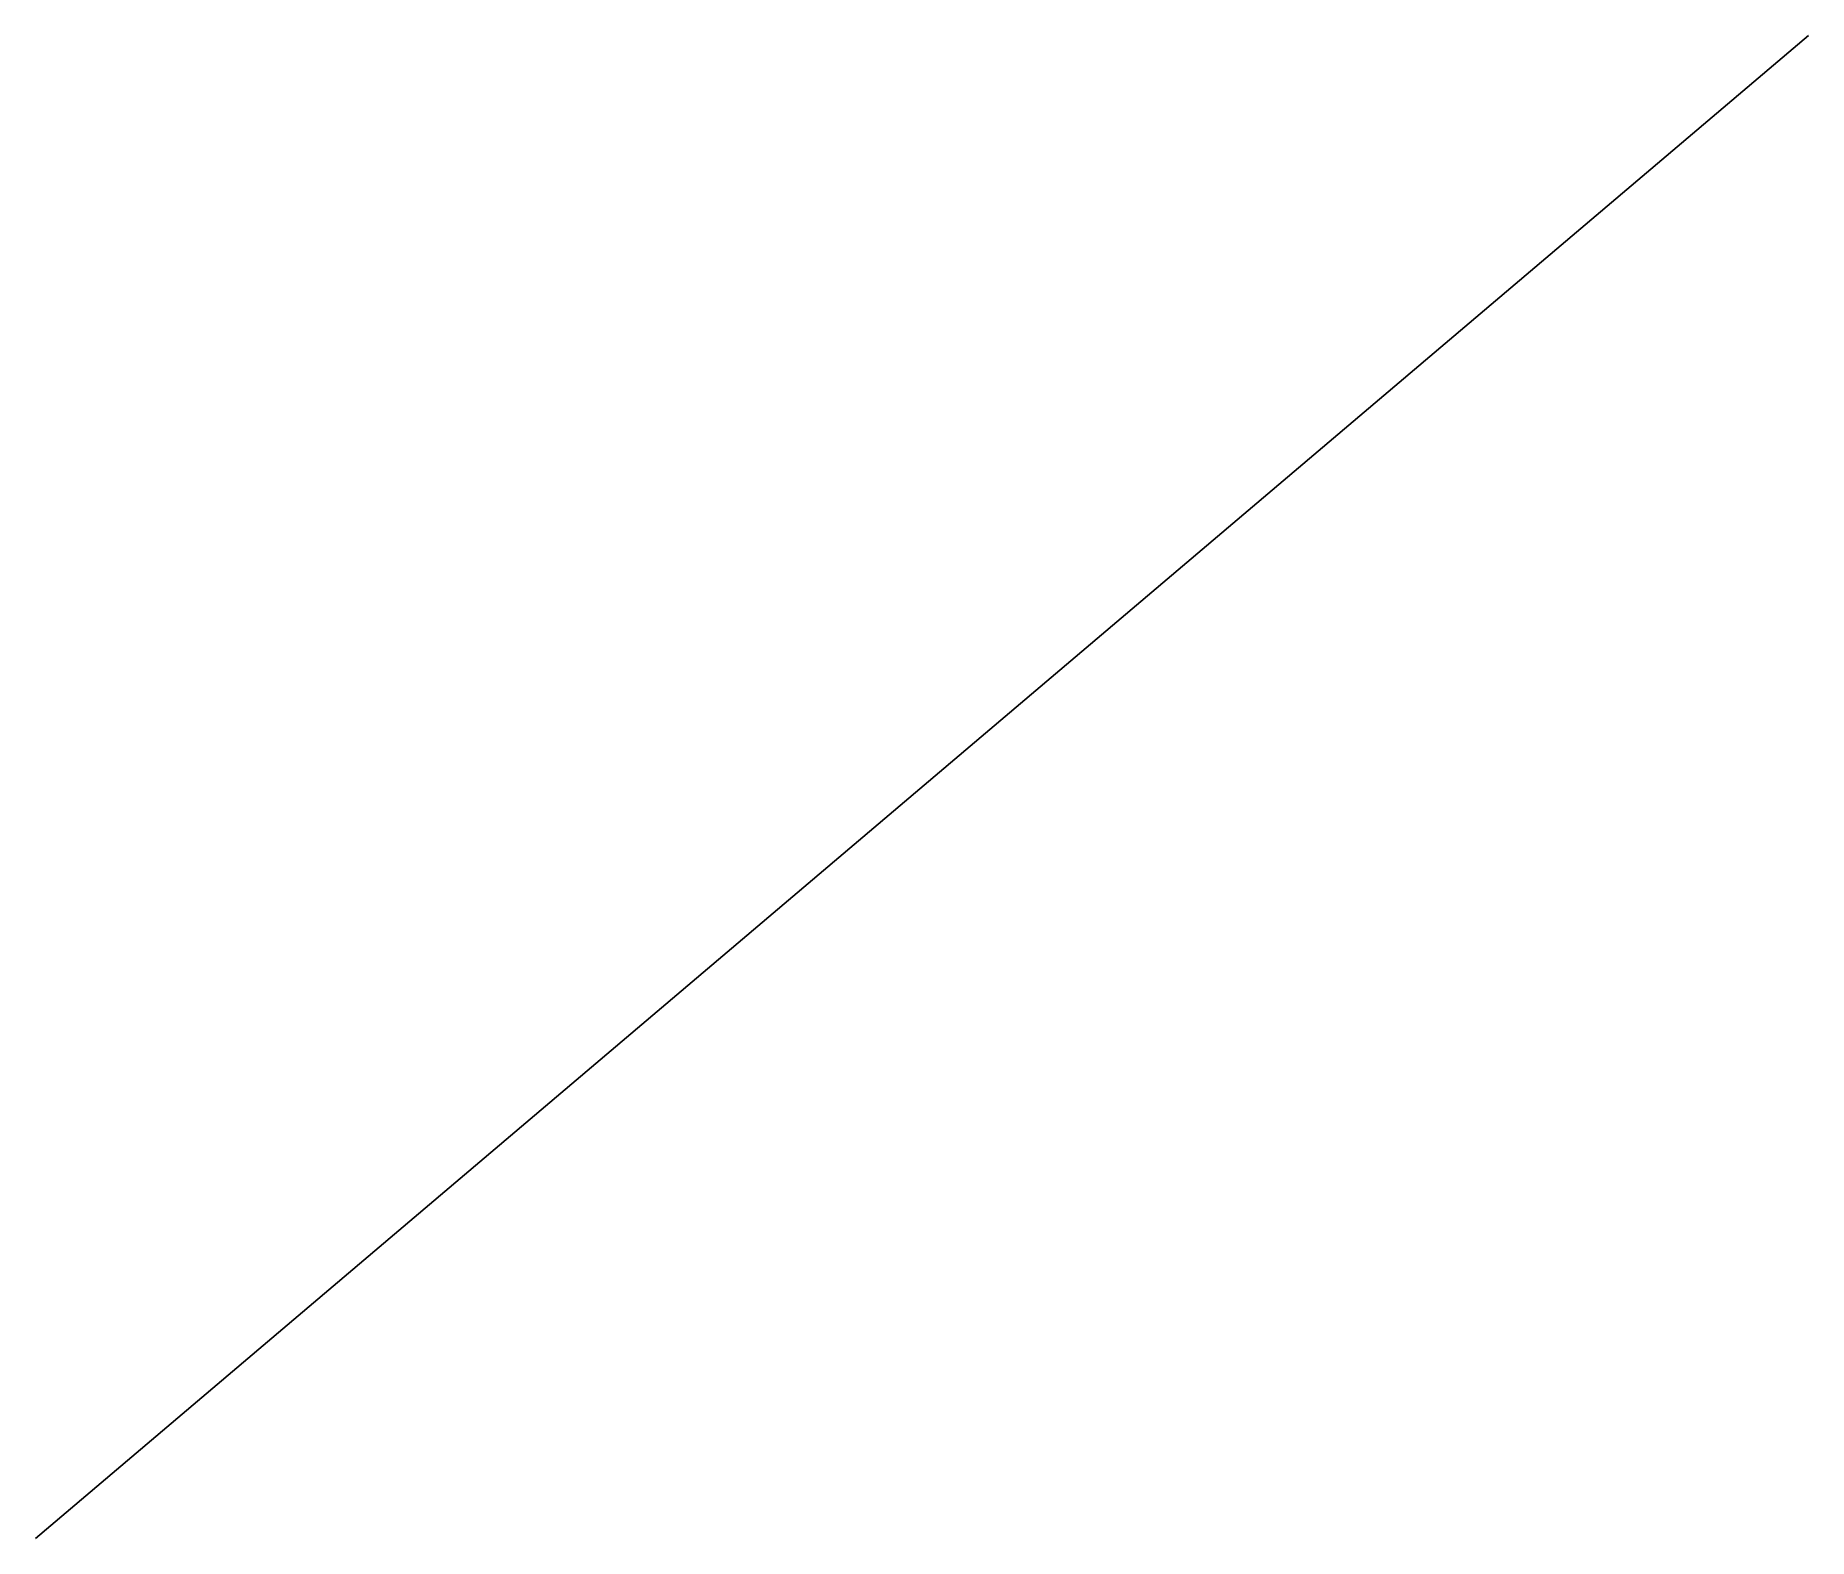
# Model space of a CAD drawing. Header units: metres. Extents: x 0.0219 to 0.0415, y 0.814 to 0.8307.
import ezdxf

# ---------------------------------------------------------------- set-up
doc = ezdxf.new("R2010")
doc.units = ezdxf.units.M

msp = doc.modelspace()

# ---------------------------------------------------------------- linework, layer by layer
at = {"color": 7}
msp.add_line((0.041531, 0.830696), (0.021879, 0.814032), dxfattribs=at)
msp.add_line((0.041531, 0.830696), (0.021879, 0.814032), dxfattribs=at)
msp.add_line((0.041531, 0.830696), (0.021879, 0.814032), dxfattribs=at)
msp.add_line((0.041531, 0.830696), (0.021879, 0.814032), dxfattribs=at)
msp.add_line((0.041531, 0.830696), (0.021879, 0.814032), dxfattribs=at)
msp.add_line((0.041531, 0.830696), (0.021879, 0.814032), dxfattribs=at)
msp.add_line((0.041531, 0.830696), (0.021879, 0.814032), dxfattribs=at)
msp.add_line((0.041531, 0.830696), (0.021879, 0.814032), dxfattribs=at)
msp.add_line((0.041531, 0.830696), (0.021879, 0.814032), dxfattribs=at)
msp.add_line((0.041531, 0.830696), (0.021879, 0.814032), dxfattribs=at)
msp.add_line((0.041531, 0.830696), (0.021879, 0.814032), dxfattribs=at)
msp.add_line((0.041531, 0.830696), (0.021879, 0.814032), dxfattribs=at)
msp.add_line((0.041531, 0.830696), (0.021879, 0.814032), dxfattribs=at)
msp.add_line((0.041531, 0.830696), (0.021879, 0.814032), dxfattribs=at)
msp.add_line((0.041531, 0.830696), (0.021879, 0.814032), dxfattribs=at)
msp.add_line((0.041531, 0.830696), (0.021879, 0.814032), dxfattribs=at)
msp.add_line((0.041531, 0.830696), (0.021879, 0.814032), dxfattribs=at)
msp.add_line((0.041531, 0.830696), (0.021879, 0.814032), dxfattribs=at)
msp.add_line((0.041531, 0.830696), (0.021879, 0.814032), dxfattribs=at)
msp.add_line((0.041531, 0.830696), (0.021879, 0.814032), dxfattribs=at)
msp.add_line((0.041531, 0.830696), (0.021879, 0.814032), dxfattribs=at)
msp.add_line((0.041531, 0.830696), (0.021879, 0.814032), dxfattribs=at)
msp.add_line((0.041531, 0.830696), (0.021879, 0.814032), dxfattribs=at)
msp.add_line((0.041531, 0.830696), (0.021879, 0.814032), dxfattribs=at)
msp.add_line((0.041531, 0.830696), (0.021879, 0.814032), dxfattribs=at)
msp.add_line((0.041531, 0.830696), (0.021879, 0.814032), dxfattribs=at)
msp.add_line((0.041531, 0.830696), (0.021879, 0.814032), dxfattribs=at)
msp.add_line((0.041531, 0.830696), (0.021879, 0.814032), dxfattribs=at)
msp.add_line((0.041531, 0.830696), (0.021879, 0.814032), dxfattribs=at)
msp.add_line((0.041531, 0.830696), (0.021879, 0.814032), dxfattribs=at)
msp.add_line((0.041531, 0.830696), (0.021879, 0.814032), dxfattribs=at)
msp.add_line((0.041531, 0.830696), (0.021879, 0.814032), dxfattribs=at)
msp.add_line((0.041531, 0.830696), (0.021879, 0.814032), dxfattribs=at)
msp.add_line((0.041531, 0.830696), (0.021879, 0.814032), dxfattribs=at)
msp.add_line((0.041531, 0.830696), (0.021879, 0.814032), dxfattribs=at)
msp.add_line((0.041531, 0.830696), (0.021879, 0.814032), dxfattribs=at)
msp.add_line((0.041531, 0.830696), (0.021879, 0.814032), dxfattribs=at)
msp.add_line((0.041531, 0.830696), (0.021879, 0.814032), dxfattribs=at)
msp.add_line((0.041531, 0.830696), (0.021879, 0.814032), dxfattribs=at)
msp.add_line((0.041531, 0.830696), (0.021879, 0.814032), dxfattribs=at)
msp.add_line((0.041531, 0.830696), (0.021879, 0.814032), dxfattribs=at)
msp.add_line((0.041531, 0.830696), (0.021879, 0.814032), dxfattribs=at)
msp.add_line((0.041531, 0.830696), (0.021879, 0.814032), dxfattribs=at)
msp.add_line((0.041531, 0.830696), (0.021879, 0.814032), dxfattribs=at)
msp.add_line((0.041531, 0.830696), (0.021879, 0.814032), dxfattribs=at)
msp.add_line((0.041531, 0.830696), (0.021879, 0.814032), dxfattribs=at)
msp.add_line((0.041531, 0.830696), (0.021879, 0.814032), dxfattribs=at)
msp.add_line((0.041531, 0.830696), (0.021879, 0.814032), dxfattribs=at)
msp.add_line((0.041531, 0.830696), (0.021879, 0.814032), dxfattribs=at)
msp.add_line((0.041531, 0.830696), (0.021879, 0.814032), dxfattribs=at)
msp.add_line((0.041531, 0.830696), (0.021879, 0.814032), dxfattribs=at)
msp.add_line((0.041531, 0.830696), (0.021879, 0.814032), dxfattribs=at)
msp.add_line((0.041531, 0.830696), (0.021879, 0.814032), dxfattribs=at)
msp.add_line((0.041531, 0.830696), (0.021879, 0.814032), dxfattribs=at)
msp.add_line((0.041531, 0.830696), (0.021879, 0.814032), dxfattribs=at)
msp.add_line((0.041531, 0.830696), (0.021879, 0.814032), dxfattribs=at)
msp.add_line((0.041531, 0.830696), (0.021879, 0.814032), dxfattribs=at)
msp.add_line((0.041531, 0.830696), (0.021879, 0.814032), dxfattribs=at)
msp.add_line((0.041531, 0.830696), (0.021879, 0.814032), dxfattribs=at)
msp.add_line((0.041531, 0.830696), (0.021879, 0.814032), dxfattribs=at)
msp.add_line((0.041531, 0.830696), (0.021879, 0.814032), dxfattribs=at)
msp.add_line((0.041531, 0.830696), (0.021879, 0.814032), dxfattribs=at)
msp.add_line((0.041531, 0.830696), (0.021879, 0.814032), dxfattribs=at)
msp.add_line((0.041531, 0.830696), (0.021879, 0.814032), dxfattribs=at)
msp.add_line((0.041531, 0.830696), (0.021879, 0.814032), dxfattribs=at)
msp.add_line((0.041531, 0.830696), (0.021879, 0.814032), dxfattribs=at)
msp.add_line((0.041531, 0.830696), (0.021879, 0.814032), dxfattribs=at)
msp.add_line((0.041531, 0.830696), (0.021879, 0.814032), dxfattribs=at)
msp.add_line((0.041531, 0.830696), (0.021879, 0.814032), dxfattribs=at)
msp.add_line((0.041531, 0.830696), (0.021879, 0.814032), dxfattribs=at)
msp.add_line((0.041531, 0.830696), (0.021879, 0.814032), dxfattribs=at)
msp.add_line((0.041531, 0.830696), (0.021879, 0.814032), dxfattribs=at)
msp.add_line((0.041531, 0.830696), (0.021879, 0.814032), dxfattribs=at)
msp.add_line((0.041531, 0.830696), (0.021879, 0.814032), dxfattribs=at)
msp.add_line((0.041531, 0.830696), (0.021879, 0.814032), dxfattribs=at)
msp.add_line((0.041531, 0.830696), (0.021879, 0.814032), dxfattribs=at)
msp.add_line((0.041531, 0.830696), (0.021879, 0.814032), dxfattribs=at)
msp.add_line((0.041531, 0.830696), (0.021879, 0.814032), dxfattribs=at)
msp.add_line((0.041531, 0.830696), (0.021879, 0.814032), dxfattribs=at)
msp.add_line((0.041531, 0.830696), (0.021879, 0.814032), dxfattribs=at)
msp.add_line((0.041531, 0.830696), (0.021879, 0.814032), dxfattribs=at)
msp.add_line((0.041531, 0.830696), (0.021879, 0.814032), dxfattribs=at)
msp.add_line((0.041531, 0.830696), (0.021879, 0.814032), dxfattribs=at)
msp.add_line((0.041531, 0.830696), (0.021879, 0.814032), dxfattribs=at)
msp.add_line((0.041531, 0.830696), (0.021879, 0.814032), dxfattribs=at)
msp.add_line((0.041531, 0.830696), (0.021879, 0.814032), dxfattribs=at)
msp.add_line((0.041531, 0.830696), (0.021879, 0.814032), dxfattribs=at)
msp.add_line((0.041531, 0.830696), (0.021879, 0.814032), dxfattribs=at)
msp.add_line((0.041531, 0.830696), (0.021879, 0.814032), dxfattribs=at)
msp.add_line((0.041531, 0.830696), (0.021879, 0.814032), dxfattribs=at)
msp.add_line((0.041531, 0.830696), (0.021879, 0.814032), dxfattribs=at)
msp.add_line((0.041531, 0.830696), (0.021879, 0.814032), dxfattribs=at)
msp.add_line((0.041531, 0.830696), (0.021879, 0.814032), dxfattribs=at)
msp.add_line((0.041531, 0.830696), (0.021879, 0.814032), dxfattribs=at)
msp.add_line((0.041531, 0.830696), (0.021879, 0.814032), dxfattribs=at)
msp.add_line((0.041531, 0.830696), (0.021879, 0.814032), dxfattribs=at)
msp.add_line((0.041531, 0.830696), (0.021879, 0.814032), dxfattribs=at)
msp.add_line((0.041531, 0.830696), (0.021879, 0.814032), dxfattribs=at)
msp.add_line((0.041531, 0.830696), (0.021879, 0.814032), dxfattribs=at)
msp.add_line((0.041531, 0.830696), (0.021879, 0.814032), dxfattribs=at)
msp.add_line((0.041531, 0.830696), (0.021879, 0.814032), dxfattribs=at)
msp.add_line((0.041531, 0.830696), (0.021879, 0.814032), dxfattribs=at)
msp.add_line((0.041531, 0.830696), (0.021879, 0.814032), dxfattribs=at)
msp.add_line((0.041531, 0.830696), (0.021879, 0.814032), dxfattribs=at)
msp.add_line((0.041531, 0.830696), (0.021879, 0.814032), dxfattribs=at)
msp.add_line((0.041531, 0.830696), (0.021879, 0.814032), dxfattribs=at)
msp.add_line((0.041531, 0.830696), (0.021879, 0.814032), dxfattribs=at)
msp.add_line((0.041531, 0.830696), (0.021879, 0.814032), dxfattribs=at)
msp.add_line((0.041531, 0.830696), (0.021879, 0.814032), dxfattribs=at)
msp.add_line((0.041531, 0.830696), (0.021879, 0.814032), dxfattribs=at)
msp.add_line((0.041531, 0.830696), (0.021879, 0.814032), dxfattribs=at)
msp.add_line((0.041531, 0.830696), (0.021879, 0.814032), dxfattribs=at)
msp.add_line((0.041531, 0.830696), (0.021879, 0.814032), dxfattribs=at)
msp.add_line((0.041531, 0.830696), (0.021879, 0.814032), dxfattribs=at)
msp.add_line((0.041531, 0.830696), (0.021879, 0.814032), dxfattribs=at)
msp.add_line((0.041531, 0.830696), (0.021879, 0.814032), dxfattribs=at)
msp.add_line((0.041531, 0.830696), (0.021879, 0.814032), dxfattribs=at)
msp.add_line((0.041531, 0.830696), (0.021879, 0.814032), dxfattribs=at)
msp.add_line((0.041531, 0.830696), (0.021879, 0.814032), dxfattribs=at)
msp.add_line((0.041531, 0.830696), (0.021879, 0.814032), dxfattribs=at)
msp.add_line((0.041531, 0.830696), (0.021879, 0.814032), dxfattribs=at)
msp.add_line((0.041531, 0.830696), (0.021879, 0.814032), dxfattribs=at)
msp.add_line((0.041531, 0.830696), (0.021879, 0.814032), dxfattribs=at)
msp.add_line((0.041531, 0.830696), (0.021879, 0.814032), dxfattribs=at)
msp.add_line((0.041531, 0.830696), (0.021879, 0.814032), dxfattribs=at)
msp.add_line((0.041531, 0.830696), (0.021879, 0.814032), dxfattribs=at)
msp.add_line((0.041531, 0.830696), (0.021879, 0.814032), dxfattribs=at)
msp.add_line((0.041531, 0.830696), (0.021879, 0.814032), dxfattribs=at)
msp.add_line((0.041531, 0.830696), (0.021879, 0.814032), dxfattribs=at)
msp.add_line((0.041531, 0.830696), (0.021879, 0.814032), dxfattribs=at)
msp.add_line((0.041531, 0.830696), (0.021879, 0.814032), dxfattribs=at)
msp.add_line((0.041531, 0.830696), (0.021879, 0.814032), dxfattribs=at)
msp.add_line((0.041531, 0.830696), (0.021879, 0.814032), dxfattribs=at)
msp.add_line((0.041531, 0.830696), (0.021879, 0.814032), dxfattribs=at)
msp.add_line((0.041531, 0.830696), (0.021879, 0.814032), dxfattribs=at)
msp.add_line((0.041531, 0.830696), (0.021879, 0.814032), dxfattribs=at)
msp.add_line((0.041531, 0.830696), (0.021879, 0.814032), dxfattribs=at)
msp.add_line((0.041531, 0.830696), (0.021879, 0.814032), dxfattribs=at)
msp.add_line((0.041531, 0.830696), (0.021879, 0.814032), dxfattribs=at)
msp.add_line((0.041531, 0.830696), (0.021879, 0.814032), dxfattribs=at)
msp.add_line((0.041531, 0.830696), (0.021879, 0.814032), dxfattribs=at)
msp.add_line((0.041531, 0.830696), (0.021879, 0.814032), dxfattribs=at)
msp.add_line((0.041531, 0.830696), (0.021879, 0.814032), dxfattribs=at)
msp.add_line((0.041531, 0.830696), (0.021879, 0.814032), dxfattribs=at)
msp.add_line((0.041531, 0.830696), (0.021879, 0.814032), dxfattribs=at)
msp.add_line((0.041531, 0.830696), (0.021879, 0.814032), dxfattribs=at)
msp.add_line((0.041531, 0.830696), (0.021879, 0.814032), dxfattribs=at)
msp.add_line((0.041531, 0.830696), (0.021879, 0.814032), dxfattribs=at)
msp.add_line((0.041531, 0.830696), (0.021879, 0.814032), dxfattribs=at)
msp.add_line((0.041531, 0.830696), (0.021879, 0.814032), dxfattribs=at)
msp.add_line((0.041531, 0.830696), (0.021879, 0.814032), dxfattribs=at)
msp.add_line((0.041531, 0.830696), (0.021879, 0.814032), dxfattribs=at)
msp.add_line((0.041531, 0.830696), (0.021879, 0.814032), dxfattribs=at)
msp.add_line((0.041531, 0.830696), (0.021879, 0.814032), dxfattribs=at)
msp.add_line((0.041531, 0.830696), (0.021879, 0.814032), dxfattribs=at)
msp.add_line((0.041531, 0.830696), (0.021879, 0.814032), dxfattribs=at)
msp.add_line((0.041531, 0.830696), (0.021879, 0.814032), dxfattribs=at)
msp.add_line((0.041531, 0.830696), (0.021879, 0.814032), dxfattribs=at)
msp.add_line((0.041531, 0.830696), (0.021879, 0.814032), dxfattribs=at)
msp.add_line((0.041531, 0.830696), (0.021879, 0.814032), dxfattribs=at)
msp.add_line((0.041531, 0.830696), (0.021879, 0.814032), dxfattribs=at)
msp.add_line((0.041531, 0.830696), (0.021879, 0.814032), dxfattribs=at)
msp.add_line((0.041531, 0.830696), (0.021879, 0.814032), dxfattribs=at)
msp.add_line((0.041531, 0.830696), (0.021879, 0.814032), dxfattribs=at)
msp.add_line((0.041531, 0.830696), (0.021879, 0.814032), dxfattribs=at)
msp.add_line((0.041531, 0.830696), (0.021879, 0.814032), dxfattribs=at)
msp.add_line((0.041531, 0.830696), (0.021879, 0.814032), dxfattribs=at)
msp.add_line((0.041531, 0.830696), (0.021879, 0.814032), dxfattribs=at)
msp.add_line((0.041531, 0.830696), (0.021879, 0.814032), dxfattribs=at)
msp.add_line((0.041531, 0.830696), (0.021879, 0.814032), dxfattribs=at)
msp.add_line((0.041531, 0.830696), (0.021879, 0.814032), dxfattribs=at)
msp.add_line((0.041531, 0.830696), (0.021879, 0.814032), dxfattribs=at)
msp.add_line((0.041531, 0.830696), (0.021879, 0.814032), dxfattribs=at)
msp.add_line((0.041531, 0.830696), (0.021879, 0.814032), dxfattribs=at)
msp.add_line((0.041531, 0.830696), (0.021879, 0.814032), dxfattribs=at)
msp.add_line((0.041531, 0.830696), (0.021879, 0.814032), dxfattribs=at)
msp.add_line((0.041531, 0.830696), (0.021879, 0.814032), dxfattribs=at)
msp.add_line((0.041531, 0.830696), (0.021879, 0.814032), dxfattribs=at)
msp.add_line((0.041531, 0.830696), (0.021879, 0.814032), dxfattribs=at)
msp.add_line((0.041531, 0.830696), (0.021879, 0.814032), dxfattribs=at)
msp.add_line((0.041531, 0.830696), (0.021879, 0.814032), dxfattribs=at)
msp.add_line((0.041531, 0.830696), (0.021879, 0.814032), dxfattribs=at)
msp.add_line((0.041531, 0.830696), (0.021879, 0.814032), dxfattribs=at)
msp.add_line((0.041531, 0.830696), (0.021879, 0.814032), dxfattribs=at)
msp.add_line((0.041531, 0.830696), (0.021879, 0.814032), dxfattribs=at)
msp.add_line((0.041531, 0.830696), (0.021879, 0.814032), dxfattribs=at)
msp.add_line((0.041531, 0.830696), (0.021879, 0.814032), dxfattribs=at)
msp.add_line((0.041531, 0.830696), (0.021879, 0.814032), dxfattribs=at)
msp.add_line((0.041531, 0.830696), (0.021879, 0.814032), dxfattribs=at)
msp.add_line((0.041531, 0.830696), (0.021879, 0.814032), dxfattribs=at)
msp.add_line((0.041531, 0.830696), (0.021879, 0.814032), dxfattribs=at)
msp.add_line((0.041531, 0.830696), (0.021879, 0.814032), dxfattribs=at)
msp.add_line((0.041531, 0.830696), (0.021879, 0.814032), dxfattribs=at)
msp.add_line((0.041531, 0.830696), (0.021879, 0.814032), dxfattribs=at)
msp.add_line((0.041531, 0.830696), (0.021879, 0.814032), dxfattribs=at)
msp.add_line((0.041531, 0.830696), (0.021879, 0.814032), dxfattribs=at)
msp.add_line((0.041531, 0.830696), (0.021879, 0.814032), dxfattribs=at)
msp.add_line((0.041531, 0.830696), (0.021879, 0.814032), dxfattribs=at)
msp.add_line((0.041531, 0.830696), (0.021879, 0.814032), dxfattribs=at)
msp.add_line((0.041531, 0.830696), (0.021879, 0.814032), dxfattribs=at)
msp.add_line((0.041531, 0.830696), (0.021879, 0.814032), dxfattribs=at)
msp.add_line((0.041531, 0.830696), (0.021879, 0.814032), dxfattribs=at)
msp.add_line((0.041531, 0.830696), (0.021879, 0.814032), dxfattribs=at)
msp.add_line((0.041531, 0.830696), (0.021879, 0.814032), dxfattribs=at)
msp.add_line((0.041531, 0.830696), (0.021879, 0.814032), dxfattribs=at)
msp.add_line((0.041531, 0.830696), (0.021879, 0.814032), dxfattribs=at)
msp.add_line((0.041531, 0.830696), (0.021879, 0.814032), dxfattribs=at)
msp.add_line((0.041531, 0.830696), (0.021879, 0.814032), dxfattribs=at)
msp.add_line((0.041531, 0.830696), (0.021879, 0.814032), dxfattribs=at)
msp.add_line((0.041531, 0.830696), (0.021879, 0.814032), dxfattribs=at)
msp.add_line((0.041531, 0.830696), (0.021879, 0.814032), dxfattribs=at)
msp.add_line((0.041531, 0.830696), (0.021879, 0.814032), dxfattribs=at)
msp.add_line((0.041531, 0.830696), (0.021879, 0.814032), dxfattribs=at)
msp.add_line((0.041531, 0.830696), (0.021879, 0.814032), dxfattribs=at)
msp.add_line((0.041531, 0.830696), (0.021879, 0.814032), dxfattribs=at)
msp.add_line((0.041531, 0.830696), (0.021879, 0.814032), dxfattribs=at)
msp.add_line((0.041531, 0.830696), (0.021879, 0.814032), dxfattribs=at)
msp.add_line((0.041531, 0.830696), (0.021879, 0.814032), dxfattribs=at)
msp.add_line((0.041531, 0.830696), (0.021879, 0.814032), dxfattribs=at)
msp.add_line((0.041531, 0.830696), (0.021879, 0.814032), dxfattribs=at)
msp.add_line((0.041531, 0.830696), (0.021879, 0.814032), dxfattribs=at)
msp.add_line((0.041531, 0.830696), (0.021879, 0.814032), dxfattribs=at)
msp.add_line((0.041531, 0.830696), (0.021879, 0.814032), dxfattribs=at)
msp.add_line((0.041531, 0.830696), (0.021879, 0.814032), dxfattribs=at)
msp.add_line((0.041531, 0.830696), (0.021879, 0.814032), dxfattribs=at)
msp.add_line((0.041531, 0.830696), (0.021879, 0.814032), dxfattribs=at)
msp.add_line((0.041531, 0.830696), (0.021879, 0.814032), dxfattribs=at)
msp.add_line((0.041531, 0.830696), (0.021879, 0.814032), dxfattribs=at)
msp.add_line((0.041531, 0.830696), (0.021879, 0.814032), dxfattribs=at)
msp.add_line((0.041531, 0.830696), (0.021879, 0.814032), dxfattribs=at)
msp.add_line((0.041531, 0.830696), (0.021879, 0.814032), dxfattribs=at)
msp.add_line((0.041531, 0.830696), (0.021879, 0.814032), dxfattribs=at)
msp.add_line((0.041531, 0.830696), (0.021879, 0.814032), dxfattribs=at)
msp.add_line((0.041531, 0.830696), (0.021879, 0.814032), dxfattribs=at)
msp.add_line((0.041531, 0.830696), (0.021879, 0.814032), dxfattribs=at)
msp.add_line((0.041531, 0.830696), (0.021879, 0.814032), dxfattribs=at)
msp.add_line((0.041531, 0.830696), (0.021879, 0.814032), dxfattribs=at)
msp.add_line((0.041531, 0.830696), (0.021879, 0.814032), dxfattribs=at)
msp.add_line((0.041531, 0.830696), (0.021879, 0.814032), dxfattribs=at)
msp.add_line((0.041531, 0.830696), (0.021879, 0.814032), dxfattribs=at)
msp.add_line((0.041531, 0.830696), (0.021879, 0.814032), dxfattribs=at)
msp.add_line((0.041531, 0.830696), (0.021879, 0.814032), dxfattribs=at)
msp.add_line((0.041531, 0.830696), (0.021879, 0.814032), dxfattribs=at)
msp.add_line((0.041531, 0.830696), (0.021879, 0.814032), dxfattribs=at)
msp.add_line((0.041531, 0.830696), (0.021879, 0.814032), dxfattribs=at)
msp.add_line((0.041531, 0.830696), (0.021879, 0.814032), dxfattribs=at)
msp.add_line((0.041531, 0.830696), (0.021879, 0.814032), dxfattribs=at)
msp.add_line((0.041531, 0.830696), (0.021879, 0.814032), dxfattribs=at)
msp.add_line((0.041531, 0.830696), (0.021879, 0.814032), dxfattribs=at)
msp.add_line((0.041531, 0.830696), (0.021879, 0.814032), dxfattribs=at)
msp.add_line((0.041531, 0.830696), (0.021879, 0.814032), dxfattribs=at)
msp.add_line((0.041531, 0.830696), (0.021879, 0.814032), dxfattribs=at)
msp.add_line((0.041531, 0.830696), (0.021879, 0.814032), dxfattribs=at)
msp.add_line((0.041531, 0.830696), (0.021879, 0.814032), dxfattribs=at)
msp.add_line((0.041531, 0.830696), (0.021879, 0.814032), dxfattribs=at)
msp.add_line((0.041531, 0.830696), (0.021879, 0.814032), dxfattribs=at)
msp.add_line((0.041531, 0.830696), (0.021879, 0.814032), dxfattribs=at)
msp.add_line((0.041531, 0.830696), (0.021879, 0.814032), dxfattribs=at)
msp.add_line((0.041531, 0.830696), (0.021879, 0.814032), dxfattribs=at)
msp.add_line((0.041531, 0.830696), (0.021879, 0.814032), dxfattribs=at)
msp.add_line((0.041531, 0.830696), (0.021879, 0.814032), dxfattribs=at)
msp.add_line((0.041531, 0.830696), (0.021879, 0.814032), dxfattribs=at)
msp.add_line((0.041531, 0.830696), (0.021879, 0.814032), dxfattribs=at)
msp.add_line((0.041531, 0.830696), (0.021879, 0.814032), dxfattribs=at)
msp.add_line((0.041531, 0.830696), (0.021879, 0.814032), dxfattribs=at)
msp.add_line((0.041531, 0.830696), (0.021879, 0.814032), dxfattribs=at)
msp.add_line((0.041531, 0.830696), (0.021879, 0.814032), dxfattribs=at)
msp.add_line((0.041531, 0.830696), (0.021879, 0.814032), dxfattribs=at)
msp.add_line((0.041531, 0.830696), (0.021879, 0.814032), dxfattribs=at)
msp.add_line((0.041531, 0.830696), (0.021879, 0.814032), dxfattribs=at)
msp.add_line((0.041531, 0.830696), (0.021879, 0.814032), dxfattribs=at)
msp.add_line((0.041531, 0.830696), (0.021879, 0.814032), dxfattribs=at)
msp.add_line((0.041531, 0.830696), (0.021879, 0.814032), dxfattribs=at)
msp.add_line((0.041531, 0.830696), (0.021879, 0.814032), dxfattribs=at)
msp.add_line((0.041531, 0.830696), (0.021879, 0.814032), dxfattribs=at)
msp.add_line((0.041531, 0.830696), (0.021879, 0.814032), dxfattribs=at)
msp.add_line((0.041531, 0.830696), (0.021879, 0.814032), dxfattribs=at)
msp.add_line((0.041531, 0.830696), (0.021879, 0.814032), dxfattribs=at)
msp.add_line((0.041531, 0.830696), (0.021879, 0.814032), dxfattribs=at)
msp.add_line((0.041531, 0.830696), (0.021879, 0.814032), dxfattribs=at)
msp.add_line((0.041531, 0.830696), (0.021879, 0.814032), dxfattribs=at)
msp.add_line((0.041531, 0.830696), (0.021879, 0.814032), dxfattribs=at)
msp.add_line((0.041531, 0.830696), (0.021879, 0.814032), dxfattribs=at)
msp.add_line((0.041531, 0.830696), (0.021879, 0.814032), dxfattribs=at)
msp.add_line((0.041531, 0.830696), (0.021879, 0.814032), dxfattribs=at)
msp.add_line((0.041531, 0.830696), (0.021879, 0.814032), dxfattribs=at)
msp.add_line((0.041531, 0.830696), (0.021879, 0.814032), dxfattribs=at)
msp.add_line((0.041531, 0.830696), (0.021879, 0.814032), dxfattribs=at)
msp.add_line((0.041531, 0.830696), (0.021879, 0.814032), dxfattribs=at)
msp.add_line((0.041531, 0.830696), (0.021879, 0.814032), dxfattribs=at)
msp.add_line((0.041531, 0.830696), (0.021879, 0.814032), dxfattribs=at)
msp.add_line((0.041531, 0.830696), (0.021879, 0.814032), dxfattribs=at)
msp.add_line((0.041531, 0.830696), (0.021879, 0.814032), dxfattribs=at)
msp.add_line((0.041531, 0.830696), (0.021879, 0.814032), dxfattribs=at)
msp.add_line((0.041531, 0.830696), (0.021879, 0.814032), dxfattribs=at)
msp.add_line((0.041531, 0.830696), (0.021879, 0.814032), dxfattribs=at)
msp.add_line((0.041531, 0.830696), (0.021879, 0.814032), dxfattribs=at)
msp.add_line((0.041531, 0.830696), (0.021879, 0.814032), dxfattribs=at)
msp.add_line((0.041531, 0.830696), (0.021879, 0.814032), dxfattribs=at)
msp.add_line((0.041531, 0.830696), (0.021879, 0.814032), dxfattribs=at)
msp.add_line((0.041531, 0.830696), (0.021879, 0.814032), dxfattribs=at)
msp.add_line((0.041531, 0.830696), (0.021879, 0.814032), dxfattribs=at)
msp.add_line((0.041531, 0.830696), (0.021879, 0.814032), dxfattribs=at)
msp.add_line((0.041531, 0.830696), (0.021879, 0.814032), dxfattribs=at)
msp.add_line((0.041531, 0.830696), (0.021879, 0.814032), dxfattribs=at)
msp.add_line((0.041531, 0.830696), (0.021879, 0.814032), dxfattribs=at)
msp.add_line((0.041531, 0.830696), (0.021879, 0.814032), dxfattribs=at)
msp.add_line((0.041531, 0.830696), (0.021879, 0.814032), dxfattribs=at)
msp.add_line((0.041531, 0.830696), (0.021879, 0.814032), dxfattribs=at)
msp.add_line((0.041531, 0.830696), (0.021879, 0.814032), dxfattribs=at)
msp.add_line((0.041531, 0.830696), (0.021879, 0.814032), dxfattribs=at)
msp.add_line((0.041531, 0.830696), (0.021879, 0.814032), dxfattribs=at)
msp.add_line((0.041531, 0.830696), (0.021879, 0.814032), dxfattribs=at)
msp.add_line((0.041531, 0.830696), (0.021879, 0.814032), dxfattribs=at)
msp.add_line((0.041531, 0.830696), (0.021879, 0.814032), dxfattribs=at)
msp.add_line((0.041531, 0.830696), (0.021879, 0.814032), dxfattribs=at)
msp.add_line((0.041531, 0.830696), (0.021879, 0.814032), dxfattribs=at)
msp.add_line((0.041531, 0.830696), (0.021879, 0.814032), dxfattribs=at)
msp.add_line((0.041531, 0.830696), (0.021879, 0.814032), dxfattribs=at)
msp.add_line((0.041531, 0.830696), (0.021879, 0.814032), dxfattribs=at)
msp.add_line((0.041531, 0.830696), (0.021879, 0.814032), dxfattribs=at)
msp.add_line((0.041531, 0.830696), (0.021879, 0.814032), dxfattribs=at)
msp.add_line((0.041531, 0.830696), (0.021879, 0.814032), dxfattribs=at)
msp.add_line((0.041531, 0.830696), (0.021879, 0.814032), dxfattribs=at)
msp.add_line((0.041531, 0.830696), (0.021879, 0.814032), dxfattribs=at)
msp.add_line((0.041531, 0.830696), (0.021879, 0.814032), dxfattribs=at)
msp.add_line((0.041531, 0.830696), (0.021879, 0.814032), dxfattribs=at)
msp.add_line((0.041531, 0.830696), (0.021879, 0.814032), dxfattribs=at)
msp.add_line((0.041531, 0.830696), (0.021879, 0.814032), dxfattribs=at)
msp.add_line((0.041531, 0.830696), (0.021879, 0.814032), dxfattribs=at)
msp.add_line((0.041531, 0.830696), (0.021879, 0.814032), dxfattribs=at)
msp.add_line((0.041531, 0.830696), (0.021879, 0.814032), dxfattribs=at)
msp.add_line((0.041531, 0.830696), (0.021879, 0.814032), dxfattribs=at)
msp.add_line((0.041531, 0.830696), (0.021879, 0.814032), dxfattribs=at)
msp.add_line((0.041531, 0.830696), (0.021879, 0.814032), dxfattribs=at)
msp.add_line((0.041531, 0.830696), (0.021879, 0.814032), dxfattribs=at)
msp.add_line((0.041531, 0.830696), (0.021879, 0.814032), dxfattribs=at)
msp.add_line((0.041531, 0.830696), (0.021879, 0.814032), dxfattribs=at)
msp.add_line((0.041531, 0.830696), (0.021879, 0.814032), dxfattribs=at)
msp.add_line((0.041531, 0.830696), (0.021879, 0.814032), dxfattribs=at)
msp.add_line((0.041531, 0.830696), (0.021879, 0.814032), dxfattribs=at)
msp.add_line((0.041531, 0.830696), (0.021879, 0.814032), dxfattribs=at)
msp.add_line((0.041531, 0.830696), (0.021879, 0.814032), dxfattribs=at)
msp.add_line((0.041531, 0.830696), (0.021879, 0.814032), dxfattribs=at)
msp.add_line((0.041531, 0.830696), (0.021879, 0.814032), dxfattribs=at)
msp.add_line((0.041531, 0.830696), (0.021879, 0.814032), dxfattribs=at)
msp.add_line((0.041531, 0.830696), (0.021879, 0.814032), dxfattribs=at)
msp.add_line((0.041531, 0.830696), (0.021879, 0.814032), dxfattribs=at)
msp.add_line((0.041531, 0.830696), (0.021879, 0.814032), dxfattribs=at)
msp.add_line((0.041531, 0.830696), (0.021879, 0.814032), dxfattribs=at)
msp.add_line((0.041531, 0.830696), (0.021879, 0.814032), dxfattribs=at)
msp.add_line((0.041531, 0.830696), (0.021879, 0.814032), dxfattribs=at)
msp.add_line((0.041531, 0.830696), (0.021879, 0.814032), dxfattribs=at)
msp.add_line((0.041531, 0.830696), (0.021879, 0.814032), dxfattribs=at)
msp.add_line((0.041531, 0.830696), (0.021879, 0.814032), dxfattribs=at)
msp.add_line((0.041531, 0.830696), (0.021879, 0.814032), dxfattribs=at)
msp.add_line((0.041531, 0.830696), (0.021879, 0.814032), dxfattribs=at)
msp.add_line((0.041531, 0.830696), (0.021879, 0.814032), dxfattribs=at)
msp.add_line((0.041531, 0.830696), (0.021879, 0.814032), dxfattribs=at)
msp.add_line((0.041531, 0.830696), (0.021879, 0.814032), dxfattribs=at)
msp.add_line((0.041531, 0.830696), (0.021879, 0.814032), dxfattribs=at)
msp.add_line((0.041531, 0.830696), (0.021879, 0.814032), dxfattribs=at)
msp.add_line((0.041531, 0.830696), (0.021879, 0.814032), dxfattribs=at)
msp.add_line((0.041531, 0.830696), (0.021879, 0.814032), dxfattribs=at)
msp.add_line((0.041531, 0.830696), (0.021879, 0.814032), dxfattribs=at)
msp.add_line((0.041531, 0.830696), (0.021879, 0.814032), dxfattribs=at)
msp.add_line((0.041531, 0.830696), (0.021879, 0.814032), dxfattribs=at)
msp.add_line((0.041531, 0.830696), (0.021879, 0.814032), dxfattribs=at)
msp.add_line((0.041531, 0.830696), (0.021879, 0.814032), dxfattribs=at)
msp.add_line((0.041531, 0.830696), (0.021879, 0.814032), dxfattribs=at)
msp.add_line((0.041531, 0.830696), (0.021879, 0.814032), dxfattribs=at)
msp.add_line((0.041531, 0.830696), (0.021879, 0.814032), dxfattribs=at)
msp.add_line((0.041531, 0.830696), (0.021879, 0.814032), dxfattribs=at)
msp.add_line((0.041531, 0.830696), (0.021879, 0.814032), dxfattribs=at)
msp.add_line((0.041531, 0.830696), (0.021879, 0.814032), dxfattribs=at)
msp.add_line((0.041531, 0.830696), (0.021879, 0.814032), dxfattribs=at)
msp.add_line((0.041531, 0.830696), (0.021879, 0.814032), dxfattribs=at)
msp.add_line((0.041531, 0.830696), (0.021879, 0.814032), dxfattribs=at)
msp.add_line((0.041531, 0.830696), (0.021879, 0.814032), dxfattribs=at)
msp.add_line((0.041531, 0.830696), (0.021879, 0.814032), dxfattribs=at)
msp.add_line((0.041531, 0.830696), (0.021879, 0.814032), dxfattribs=at)
msp.add_line((0.041531, 0.830696), (0.021879, 0.814032), dxfattribs=at)
msp.add_line((0.041531, 0.830696), (0.021879, 0.814032), dxfattribs=at)
msp.add_line((0.041531, 0.830696), (0.021879, 0.814032), dxfattribs=at)
msp.add_line((0.041531, 0.830696), (0.021879, 0.814032), dxfattribs=at)
msp.add_line((0.041531, 0.830696), (0.021879, 0.814032), dxfattribs=at)
msp.add_line((0.041531, 0.830696), (0.021879, 0.814032), dxfattribs=at)
msp.add_line((0.041531, 0.830696), (0.021879, 0.814032), dxfattribs=at)
msp.add_line((0.041531, 0.830696), (0.021879, 0.814032), dxfattribs=at)
msp.add_line((0.041531, 0.830696), (0.021879, 0.814032), dxfattribs=at)
msp.add_line((0.041531, 0.830696), (0.021879, 0.814032), dxfattribs=at)
msp.add_line((0.041531, 0.830696), (0.021879, 0.814032), dxfattribs=at)
msp.add_line((0.041531, 0.830696), (0.021879, 0.814032), dxfattribs=at)
msp.add_line((0.041531, 0.830696), (0.021879, 0.814032), dxfattribs=at)
msp.add_line((0.041531, 0.830696), (0.021879, 0.814032), dxfattribs=at)
msp.add_line((0.041531, 0.830696), (0.021879, 0.814032), dxfattribs=at)
msp.add_line((0.041531, 0.830696), (0.021879, 0.814032), dxfattribs=at)
msp.add_line((0.041531, 0.830696), (0.021879, 0.814032), dxfattribs=at)
msp.add_line((0.041531, 0.830696), (0.021879, 0.814032), dxfattribs=at)
msp.add_line((0.041531, 0.830696), (0.021879, 0.814032), dxfattribs=at)
msp.add_line((0.041531, 0.830696), (0.021879, 0.814032), dxfattribs=at)
msp.add_line((0.041531, 0.830696), (0.021879, 0.814032), dxfattribs=at)
msp.add_line((0.041531, 0.830696), (0.021879, 0.814032), dxfattribs=at)
msp.add_line((0.041531, 0.830696), (0.021879, 0.814032), dxfattribs=at)
msp.add_line((0.041531, 0.830696), (0.021879, 0.814032), dxfattribs=at)
msp.add_line((0.041531, 0.830696), (0.021879, 0.814032), dxfattribs=at)
msp.add_line((0.041531, 0.830696), (0.021879, 0.814032), dxfattribs=at)
msp.add_line((0.041531, 0.830696), (0.021879, 0.814032), dxfattribs=at)
msp.add_line((0.041531, 0.830696), (0.021879, 0.814032), dxfattribs=at)
msp.add_line((0.041531, 0.830696), (0.021879, 0.814032), dxfattribs=at)
msp.add_line((0.041531, 0.830696), (0.021879, 0.814032), dxfattribs=at)
msp.add_line((0.041531, 0.830696), (0.021879, 0.814032), dxfattribs=at)
msp.add_line((0.041531, 0.830696), (0.021879, 0.814032), dxfattribs=at)
msp.add_line((0.041531, 0.830696), (0.021879, 0.814032), dxfattribs=at)
msp.add_line((0.041531, 0.830696), (0.021879, 0.814032), dxfattribs=at)
msp.add_line((0.041531, 0.830696), (0.021879, 0.814032), dxfattribs=at)
msp.add_line((0.041531, 0.830696), (0.021879, 0.814032), dxfattribs=at)
msp.add_line((0.041531, 0.830696), (0.021879, 0.814032), dxfattribs=at)
msp.add_line((0.041531, 0.830696), (0.021879, 0.814032), dxfattribs=at)
msp.add_line((0.041531, 0.830696), (0.021879, 0.814032), dxfattribs=at)
msp.add_line((0.041531, 0.830696), (0.021879, 0.814032), dxfattribs=at)
msp.add_line((0.041531, 0.830696), (0.021879, 0.814032), dxfattribs=at)
msp.add_line((0.041531, 0.830696), (0.021879, 0.814032), dxfattribs=at)
msp.add_line((0.041531, 0.830696), (0.021879, 0.814032), dxfattribs=at)
msp.add_line((0.041531, 0.830696), (0.021879, 0.814032), dxfattribs=at)
msp.add_line((0.041531, 0.830696), (0.021879, 0.814032), dxfattribs=at)
msp.add_line((0.041531, 0.830696), (0.021879, 0.814032), dxfattribs=at)
msp.add_line((0.041531, 0.830696), (0.021879, 0.814032), dxfattribs=at)
msp.add_line((0.041531, 0.830696), (0.021879, 0.814032), dxfattribs=at)
msp.add_line((0.041531, 0.830696), (0.021879, 0.814032), dxfattribs=at)
msp.add_line((0.041531, 0.830696), (0.021879, 0.814032), dxfattribs=at)
msp.add_line((0.041531, 0.830696), (0.021879, 0.814032), dxfattribs=at)
msp.add_line((0.041531, 0.830696), (0.021879, 0.814032), dxfattribs=at)
msp.add_line((0.041531, 0.830696), (0.021879, 0.814032), dxfattribs=at)
msp.add_line((0.041531, 0.830696), (0.021879, 0.814032), dxfattribs=at)
msp.add_line((0.041531, 0.830696), (0.021879, 0.814032), dxfattribs=at)
msp.add_line((0.041531, 0.830696), (0.021879, 0.814032), dxfattribs=at)
msp.add_line((0.041531, 0.830696), (0.021879, 0.814032), dxfattribs=at)
msp.add_line((0.041531, 0.830696), (0.021879, 0.814032), dxfattribs=at)
msp.add_line((0.041531, 0.830696), (0.021879, 0.814032), dxfattribs=at)
msp.add_line((0.041531, 0.830696), (0.021879, 0.814032), dxfattribs=at)
msp.add_line((0.041531, 0.830696), (0.021879, 0.814032), dxfattribs=at)
msp.add_line((0.041531, 0.830696), (0.021879, 0.814032), dxfattribs=at)
msp.add_line((0.041531, 0.830696), (0.021879, 0.814032), dxfattribs=at)
msp.add_line((0.041531, 0.830696), (0.021879, 0.814032), dxfattribs=at)
msp.add_line((0.041531, 0.830696), (0.021879, 0.814032), dxfattribs=at)
msp.add_line((0.041531, 0.830696), (0.021879, 0.814032), dxfattribs=at)
msp.add_line((0.041531, 0.830696), (0.021879, 0.814032), dxfattribs=at)
msp.add_line((0.041531, 0.830696), (0.021879, 0.814032), dxfattribs=at)
msp.add_line((0.041531, 0.830696), (0.021879, 0.814032), dxfattribs=at)
msp.add_line((0.041531, 0.830696), (0.021879, 0.814032), dxfattribs=at)
msp.add_line((0.041531, 0.830696), (0.021879, 0.814032), dxfattribs=at)
msp.add_line((0.041531, 0.830696), (0.021879, 0.814032), dxfattribs=at)
msp.add_line((0.041531, 0.830696), (0.021879, 0.814032), dxfattribs=at)
msp.add_line((0.041531, 0.830696), (0.021879, 0.814032), dxfattribs=at)
msp.add_line((0.041531, 0.830696), (0.021879, 0.814032), dxfattribs=at)
msp.add_line((0.041531, 0.830696), (0.021879, 0.814032), dxfattribs=at)
msp.add_line((0.041531, 0.830696), (0.021879, 0.814032), dxfattribs=at)
msp.add_line((0.041531, 0.830696), (0.021879, 0.814032), dxfattribs=at)
msp.add_line((0.041531, 0.830696), (0.021879, 0.814032), dxfattribs=at)
msp.add_line((0.041531, 0.830696), (0.021879, 0.814032), dxfattribs=at)
msp.add_line((0.041531, 0.830696), (0.021879, 0.814032), dxfattribs=at)
msp.add_line((0.041531, 0.830696), (0.021879, 0.814032), dxfattribs=at)
msp.add_line((0.041531, 0.830696), (0.021879, 0.814032), dxfattribs=at)
msp.add_line((0.041531, 0.830696), (0.021879, 0.814032), dxfattribs=at)
msp.add_line((0.041531, 0.830696), (0.021879, 0.814032), dxfattribs=at)
msp.add_line((0.041531, 0.830696), (0.021879, 0.814032), dxfattribs=at)
msp.add_line((0.041531, 0.830696), (0.021879, 0.814032), dxfattribs=at)
msp.add_line((0.041531, 0.830696), (0.021879, 0.814032), dxfattribs=at)
msp.add_line((0.041531, 0.830696), (0.021879, 0.814032), dxfattribs=at)
msp.add_line((0.041531, 0.830696), (0.021879, 0.814032), dxfattribs=at)
msp.add_line((0.041531, 0.830696), (0.021879, 0.814032), dxfattribs=at)
msp.add_line((0.041531, 0.830696), (0.021879, 0.814032), dxfattribs=at)
msp.add_line((0.041531, 0.830696), (0.021879, 0.814032), dxfattribs=at)
msp.add_line((0.041531, 0.830696), (0.021879, 0.814032), dxfattribs=at)
msp.add_line((0.041531, 0.830696), (0.021879, 0.814032), dxfattribs=at)
msp.add_line((0.041531, 0.830696), (0.021879, 0.814032), dxfattribs=at)
msp.add_line((0.041531, 0.830696), (0.021879, 0.814032), dxfattribs=at)
msp.add_line((0.041531, 0.830696), (0.021879, 0.814032), dxfattribs=at)
msp.add_line((0.041531, 0.830696), (0.021879, 0.814032), dxfattribs=at)
msp.add_line((0.041531, 0.830696), (0.021879, 0.814032), dxfattribs=at)
msp.add_line((0.041531, 0.830696), (0.021879, 0.814032), dxfattribs=at)
msp.add_line((0.041531, 0.830696), (0.021879, 0.814032), dxfattribs=at)
msp.add_line((0.041531, 0.830696), (0.021879, 0.814032), dxfattribs=at)
msp.add_line((0.041531, 0.830696), (0.021879, 0.814032), dxfattribs=at)
msp.add_line((0.041531, 0.830696), (0.021879, 0.814032), dxfattribs=at)
msp.add_line((0.041531, 0.830696), (0.021879, 0.814032), dxfattribs=at)
msp.add_line((0.041531, 0.830696), (0.021879, 0.814032), dxfattribs=at)
msp.add_line((0.041531, 0.830696), (0.021879, 0.814032), dxfattribs=at)
msp.add_line((0.041531, 0.830696), (0.021879, 0.814032), dxfattribs=at)
msp.add_line((0.041531, 0.830696), (0.021879, 0.814032), dxfattribs=at)
msp.add_line((0.041531, 0.830696), (0.021879, 0.814032), dxfattribs=at)
msp.add_line((0.041531, 0.830696), (0.021879, 0.814032), dxfattribs=at)
msp.add_line((0.041531, 0.830696), (0.021879, 0.814032), dxfattribs=at)
msp.add_line((0.041531, 0.830696), (0.021879, 0.814032), dxfattribs=at)
msp.add_line((0.041531, 0.830696), (0.021879, 0.814032), dxfattribs=at)
msp.add_line((0.041531, 0.830696), (0.021879, 0.814032), dxfattribs=at)
msp.add_line((0.041531, 0.830696), (0.021879, 0.814032), dxfattribs=at)
msp.add_line((0.041531, 0.830696), (0.021879, 0.814032), dxfattribs=at)
msp.add_line((0.041531, 0.830696), (0.021879, 0.814032), dxfattribs=at)
msp.add_line((0.041531, 0.830696), (0.021879, 0.814032), dxfattribs=at)
msp.add_line((0.041531, 0.830696), (0.021879, 0.814032), dxfattribs=at)
msp.add_line((0.041531, 0.830696), (0.021879, 0.814032), dxfattribs=at)
msp.add_line((0.041531, 0.830696), (0.021879, 0.814032), dxfattribs=at)
msp.add_line((0.041531, 0.830696), (0.021879, 0.814032), dxfattribs=at)
msp.add_line((0.041531, 0.830696), (0.021879, 0.814032), dxfattribs=at)
msp.add_line((0.041531, 0.830696), (0.021879, 0.814032), dxfattribs=at)
msp.add_line((0.041531, 0.830696), (0.021879, 0.814032), dxfattribs=at)
msp.add_line((0.041531, 0.830696), (0.021879, 0.814032), dxfattribs=at)
msp.add_line((0.041531, 0.830696), (0.021879, 0.814032), dxfattribs=at)
msp.add_line((0.041531, 0.830696), (0.021879, 0.814032), dxfattribs=at)
msp.add_line((0.041531, 0.830696), (0.021879, 0.814032), dxfattribs=at)
msp.add_line((0.041531, 0.830696), (0.021879, 0.814032), dxfattribs=at)
msp.add_line((0.041531, 0.830696), (0.021879, 0.814032), dxfattribs=at)
msp.add_line((0.041531, 0.830696), (0.021879, 0.814032), dxfattribs=at)
msp.add_line((0.041531, 0.830696), (0.021879, 0.814032), dxfattribs=at)
msp.add_line((0.041531, 0.830696), (0.021879, 0.814032), dxfattribs=at)
msp.add_line((0.041531, 0.830696), (0.021879, 0.814032), dxfattribs=at)
msp.add_line((0.041531, 0.830696), (0.021879, 0.814032), dxfattribs=at)
msp.add_line((0.041531, 0.830696), (0.021879, 0.814032), dxfattribs=at)
msp.add_line((0.041531, 0.830696), (0.021879, 0.814032), dxfattribs=at)
msp.add_line((0.041531, 0.830696), (0.021879, 0.814032), dxfattribs=at)
msp.add_line((0.041531, 0.830696), (0.021879, 0.814032), dxfattribs=at)
msp.add_line((0.041531, 0.830696), (0.021879, 0.814032), dxfattribs=at)
msp.add_line((0.041531, 0.830696), (0.021879, 0.814032), dxfattribs=at)
msp.add_line((0.041531, 0.830696), (0.021879, 0.814032), dxfattribs=at)
msp.add_line((0.041531, 0.830696), (0.021879, 0.814032), dxfattribs=at)
msp.add_line((0.041531, 0.830696), (0.021879, 0.814032), dxfattribs=at)
msp.add_line((0.041531, 0.830696), (0.021879, 0.814032), dxfattribs=at)
msp.add_line((0.041531, 0.830696), (0.021879, 0.814032), dxfattribs=at)
msp.add_line((0.041531, 0.830696), (0.021879, 0.814032), dxfattribs=at)
msp.add_line((0.041531, 0.830696), (0.021879, 0.814032), dxfattribs=at)
msp.add_line((0.041531, 0.830696), (0.021879, 0.814032), dxfattribs=at)
msp.add_line((0.041531, 0.830696), (0.021879, 0.814032), dxfattribs=at)
msp.add_line((0.041531, 0.830696), (0.021879, 0.814032), dxfattribs=at)
msp.add_line((0.041531, 0.830696), (0.021879, 0.814032), dxfattribs=at)
msp.add_line((0.041531, 0.830696), (0.021879, 0.814032), dxfattribs=at)
msp.add_line((0.041531, 0.830696), (0.021879, 0.814032), dxfattribs=at)
msp.add_line((0.041531, 0.830696), (0.021879, 0.814032), dxfattribs=at)
msp.add_line((0.041531, 0.830696), (0.021879, 0.814032), dxfattribs=at)
msp.add_line((0.041531, 0.830696), (0.021879, 0.814032), dxfattribs=at)
msp.add_line((0.041531, 0.830696), (0.021879, 0.814032), dxfattribs=at)
msp.add_line((0.041531, 0.830696), (0.021879, 0.814032), dxfattribs=at)
msp.add_line((0.041531, 0.830696), (0.021879, 0.814032), dxfattribs=at)
msp.add_line((0.041531, 0.830696), (0.021879, 0.814032), dxfattribs=at)
msp.add_line((0.041531, 0.830696), (0.021879, 0.814032), dxfattribs=at)
msp.add_line((0.041531, 0.830696), (0.021879, 0.814032), dxfattribs=at)
msp.add_line((0.041531, 0.830696), (0.021879, 0.814032), dxfattribs=at)
msp.add_line((0.041531, 0.830696), (0.021879, 0.814032), dxfattribs=at)
msp.add_line((0.041531, 0.830696), (0.021879, 0.814032), dxfattribs=at)
msp.add_line((0.041531, 0.830696), (0.021879, 0.814032), dxfattribs=at)
msp.add_line((0.041531, 0.830696), (0.021879, 0.814032), dxfattribs=at)
msp.add_line((0.041531, 0.830696), (0.021879, 0.814032), dxfattribs=at)
msp.add_line((0.041531, 0.830696), (0.021879, 0.814032), dxfattribs=at)
msp.add_line((0.041531, 0.830696), (0.021879, 0.814032), dxfattribs=at)
msp.add_line((0.041531, 0.830696), (0.021879, 0.814032), dxfattribs=at)
msp.add_line((0.041531, 0.830696), (0.021879, 0.814032), dxfattribs=at)
msp.add_line((0.041531, 0.830696), (0.021879, 0.814032), dxfattribs=at)
msp.add_line((0.041531, 0.830696), (0.021879, 0.814032), dxfattribs=at)
msp.add_line((0.041531, 0.830696), (0.021879, 0.814032), dxfattribs=at)
msp.add_line((0.041531, 0.830696), (0.021879, 0.814032), dxfattribs=at)
msp.add_line((0.041531, 0.830696), (0.021879, 0.814032), dxfattribs=at)
msp.add_line((0.041531, 0.830696), (0.021879, 0.814032), dxfattribs=at)
msp.add_line((0.041531, 0.830696), (0.021879, 0.814032), dxfattribs=at)
msp.add_line((0.041531, 0.830696), (0.021879, 0.814032), dxfattribs=at)
msp.add_line((0.041531, 0.830696), (0.021879, 0.814032), dxfattribs=at)
msp.add_line((0.041531, 0.830696), (0.021879, 0.814032), dxfattribs=at)
msp.add_line((0.041531, 0.830696), (0.021879, 0.814032), dxfattribs=at)
msp.add_line((0.041531, 0.830696), (0.021879, 0.814032), dxfattribs=at)
msp.add_line((0.041531, 0.830696), (0.021879, 0.814032), dxfattribs=at)
msp.add_line((0.041531, 0.830696), (0.021879, 0.814032), dxfattribs=at)
msp.add_line((0.041531, 0.830696), (0.021879, 0.814032), dxfattribs=at)
msp.add_line((0.041531, 0.830696), (0.021879, 0.814032), dxfattribs=at)
msp.add_line((0.041531, 0.830696), (0.021879, 0.814032), dxfattribs=at)
msp.add_line((0.041531, 0.830696), (0.021879, 0.814032), dxfattribs=at)
msp.add_line((0.041531, 0.830696), (0.021879, 0.814032), dxfattribs=at)
msp.add_line((0.041531, 0.830696), (0.021879, 0.814032), dxfattribs=at)
msp.add_line((0.041531, 0.830696), (0.021879, 0.814032), dxfattribs=at)
msp.add_line((0.041531, 0.830696), (0.021879, 0.814032), dxfattribs=at)
msp.add_line((0.041531, 0.830696), (0.021879, 0.814032), dxfattribs=at)
msp.add_line((0.041531, 0.830696), (0.021879, 0.814032), dxfattribs=at)
msp.add_line((0.041531, 0.830696), (0.021879, 0.814032), dxfattribs=at)
msp.add_line((0.041531, 0.830696), (0.021879, 0.814032), dxfattribs=at)
msp.add_line((0.041531, 0.830696), (0.021879, 0.814032), dxfattribs=at)
msp.add_line((0.041531, 0.830696), (0.021879, 0.814032), dxfattribs=at)
msp.add_line((0.041531, 0.830696), (0.021879, 0.814032), dxfattribs=at)
msp.add_line((0.041531, 0.830696), (0.021879, 0.814032), dxfattribs=at)
msp.add_line((0.041531, 0.830696), (0.021879, 0.814032), dxfattribs=at)
msp.add_line((0.041531, 0.830696), (0.021879, 0.814032), dxfattribs=at)
msp.add_line((0.041531, 0.830696), (0.021879, 0.814032), dxfattribs=at)
msp.add_line((0.041531, 0.830696), (0.021879, 0.814032), dxfattribs=at)
msp.add_line((0.041531, 0.830696), (0.021879, 0.814032), dxfattribs=at)
msp.add_line((0.041531, 0.830696), (0.021879, 0.814032), dxfattribs=at)
msp.add_line((0.041531, 0.830696), (0.021879, 0.814032), dxfattribs=at)
msp.add_line((0.041531, 0.830696), (0.021879, 0.814032), dxfattribs=at)
msp.add_line((0.041531, 0.830696), (0.021879, 0.814032), dxfattribs=at)
msp.add_line((0.041531, 0.830696), (0.021879, 0.814032), dxfattribs=at)
msp.add_line((0.041531, 0.830696), (0.021879, 0.814032), dxfattribs=at)
msp.add_line((0.041531, 0.830696), (0.021879, 0.814032), dxfattribs=at)
msp.add_line((0.041531, 0.830696), (0.021879, 0.814032), dxfattribs=at)
msp.add_line((0.041531, 0.830696), (0.021879, 0.814032), dxfattribs=at)
msp.add_line((0.041531, 0.830696), (0.021879, 0.814032), dxfattribs=at)
msp.add_line((0.041531, 0.830696), (0.021879, 0.814032), dxfattribs=at)
msp.add_line((0.041531, 0.830696), (0.021879, 0.814032), dxfattribs=at)
msp.add_line((0.041531, 0.830696), (0.021879, 0.814032), dxfattribs=at)
msp.add_line((0.041531, 0.830696), (0.021879, 0.814032), dxfattribs=at)
msp.add_line((0.041531, 0.830696), (0.021879, 0.814032), dxfattribs=at)
msp.add_line((0.041531, 0.830696), (0.021879, 0.814032), dxfattribs=at)
msp.add_line((0.041531, 0.830696), (0.021879, 0.814032), dxfattribs=at)
msp.add_line((0.041531, 0.830696), (0.021879, 0.814032), dxfattribs=at)
msp.add_line((0.041531, 0.830696), (0.021879, 0.814032), dxfattribs=at)
msp.add_line((0.041531, 0.830696), (0.021879, 0.814032), dxfattribs=at)
msp.add_line((0.041531, 0.830696), (0.021879, 0.814032), dxfattribs=at)
msp.add_line((0.041531, 0.830696), (0.021879, 0.814032), dxfattribs=at)
msp.add_line((0.041531, 0.830696), (0.021879, 0.814032), dxfattribs=at)
msp.add_line((0.041531, 0.830696), (0.021879, 0.814032), dxfattribs=at)
msp.add_line((0.041531, 0.830696), (0.021879, 0.814032), dxfattribs=at)
msp.add_line((0.041531, 0.830696), (0.021879, 0.814032), dxfattribs=at)
msp.add_line((0.041531, 0.830696), (0.021879, 0.814032), dxfattribs=at)
msp.add_line((0.041531, 0.830696), (0.021879, 0.814032), dxfattribs=at)
msp.add_line((0.041531, 0.830696), (0.021879, 0.814032), dxfattribs=at)
msp.add_line((0.041531, 0.830696), (0.021879, 0.814032), dxfattribs=at)
msp.add_line((0.041531, 0.830696), (0.021879, 0.814032), dxfattribs=at)
msp.add_line((0.041531, 0.830696), (0.021879, 0.814032), dxfattribs=at)
msp.add_line((0.041531, 0.830696), (0.021879, 0.814032), dxfattribs=at)
msp.add_line((0.041531, 0.830696), (0.021879, 0.814032), dxfattribs=at)
msp.add_line((0.041531, 0.830696), (0.021879, 0.814032), dxfattribs=at)
msp.add_line((0.041531, 0.830696), (0.021879, 0.814032), dxfattribs=at)
msp.add_line((0.041531, 0.830696), (0.021879, 0.814032), dxfattribs=at)
msp.add_line((0.041531, 0.830696), (0.021879, 0.814032), dxfattribs=at)
msp.add_line((0.041531, 0.830696), (0.021879, 0.814032), dxfattribs=at)
msp.add_line((0.041531, 0.830696), (0.021879, 0.814032), dxfattribs=at)
msp.add_line((0.041531, 0.830696), (0.021879, 0.814032), dxfattribs=at)
msp.add_line((0.041531, 0.830696), (0.021879, 0.814032), dxfattribs=at)
msp.add_line((0.041531, 0.830696), (0.021879, 0.814032), dxfattribs=at)
msp.add_line((0.041531, 0.830696), (0.021879, 0.814032), dxfattribs=at)
msp.add_line((0.041531, 0.830696), (0.021879, 0.814032), dxfattribs=at)
msp.add_line((0.041531, 0.830696), (0.021879, 0.814032), dxfattribs=at)
msp.add_line((0.041531, 0.830696), (0.021879, 0.814032), dxfattribs=at)
msp.add_line((0.041531, 0.830696), (0.021879, 0.814032), dxfattribs=at)
msp.add_line((0.041531, 0.830696), (0.021879, 0.814032), dxfattribs=at)
msp.add_line((0.041531, 0.830696), (0.021879, 0.814032), dxfattribs=at)
msp.add_line((0.041531, 0.830696), (0.021879, 0.814032), dxfattribs=at)
msp.add_line((0.041531, 0.830696), (0.021879, 0.814032), dxfattribs=at)
msp.add_line((0.041531, 0.830696), (0.021879, 0.814032), dxfattribs=at)
msp.add_line((0.041531, 0.830696), (0.021879, 0.814032), dxfattribs=at)
msp.add_line((0.041531, 0.830696), (0.021879, 0.814032), dxfattribs=at)
msp.add_line((0.041531, 0.830696), (0.021879, 0.814032), dxfattribs=at)
msp.add_line((0.041531, 0.830696), (0.021879, 0.814032), dxfattribs=at)
msp.add_line((0.041531, 0.830696), (0.021879, 0.814032), dxfattribs=at)
msp.add_line((0.041531, 0.830696), (0.021879, 0.814032), dxfattribs=at)
msp.add_line((0.041531, 0.830696), (0.021879, 0.814032), dxfattribs=at)
msp.add_line((0.041531, 0.830696), (0.021879, 0.814032), dxfattribs=at)
msp.add_line((0.041531, 0.830696), (0.021879, 0.814032), dxfattribs=at)
msp.add_line((0.041531, 0.830696), (0.021879, 0.814032), dxfattribs=at)
msp.add_line((0.041531, 0.830696), (0.021879, 0.814032), dxfattribs=at)
msp.add_line((0.041531, 0.830696), (0.021879, 0.814032), dxfattribs=at)
msp.add_line((0.041531, 0.830696), (0.021879, 0.814032), dxfattribs=at)
msp.add_line((0.041531, 0.830696), (0.021879, 0.814032), dxfattribs=at)
msp.add_line((0.041531, 0.830696), (0.021879, 0.814032), dxfattribs=at)
msp.add_line((0.041531, 0.830696), (0.021879, 0.814032), dxfattribs=at)
msp.add_line((0.041531, 0.830696), (0.021879, 0.814032), dxfattribs=at)
msp.add_line((0.041531, 0.830696), (0.021879, 0.814032), dxfattribs=at)
msp.add_line((0.041531, 0.830696), (0.021879, 0.814032), dxfattribs=at)
msp.add_line((0.041531, 0.830696), (0.021879, 0.814032), dxfattribs=at)
msp.add_line((0.041531, 0.830696), (0.021879, 0.814032), dxfattribs=at)
msp.add_line((0.041531, 0.830696), (0.021879, 0.814032), dxfattribs=at)
msp.add_line((0.041531, 0.830696), (0.021879, 0.814032), dxfattribs=at)
msp.add_line((0.041531, 0.830696), (0.021879, 0.814032), dxfattribs=at)
msp.add_line((0.041531, 0.830696), (0.021879, 0.814032), dxfattribs=at)
msp.add_line((0.041531, 0.830696), (0.021879, 0.814032), dxfattribs=at)
msp.add_line((0.041531, 0.830696), (0.021879, 0.814032), dxfattribs=at)
msp.add_line((0.041531, 0.830696), (0.021879, 0.814032), dxfattribs=at)
msp.add_line((0.041531, 0.830696), (0.021879, 0.814032), dxfattribs=at)
msp.add_line((0.041531, 0.830696), (0.021879, 0.814032), dxfattribs=at)
msp.add_line((0.041531, 0.830696), (0.021879, 0.814032), dxfattribs=at)
msp.add_line((0.041531, 0.830696), (0.021879, 0.814032), dxfattribs=at)
msp.add_line((0.041531, 0.830696), (0.021879, 0.814032), dxfattribs=at)
msp.add_line((0.041531, 0.830696), (0.021879, 0.814032), dxfattribs=at)
msp.add_line((0.041531, 0.830696), (0.021879, 0.814032), dxfattribs=at)
msp.add_line((0.041531, 0.830696), (0.021879, 0.814032), dxfattribs=at)
msp.add_line((0.041531, 0.830696), (0.021879, 0.814032), dxfattribs=at)
msp.add_line((0.041531, 0.830696), (0.021879, 0.814032), dxfattribs=at)
msp.add_line((0.041531, 0.830696), (0.021879, 0.814032), dxfattribs=at)
msp.add_line((0.041531, 0.830696), (0.021879, 0.814032), dxfattribs=at)
msp.add_line((0.041531, 0.830696), (0.021879, 0.814032), dxfattribs=at)
msp.add_line((0.041531, 0.830696), (0.021879, 0.814032), dxfattribs=at)
msp.add_line((0.041531, 0.830696), (0.021879, 0.814032), dxfattribs=at)
msp.add_line((0.041531, 0.830696), (0.021879, 0.814032), dxfattribs=at)
msp.add_line((0.041531, 0.830696), (0.021879, 0.814032), dxfattribs=at)
msp.add_line((0.041531, 0.830696), (0.021879, 0.814032), dxfattribs=at)
msp.add_line((0.041531, 0.830696), (0.021879, 0.814032), dxfattribs=at)
msp.add_line((0.041531, 0.830696), (0.021879, 0.814032), dxfattribs=at)
msp.add_line((0.041531, 0.830696), (0.021879, 0.814032), dxfattribs=at)
msp.add_line((0.041531, 0.830696), (0.021879, 0.814032), dxfattribs=at)
msp.add_line((0.041531, 0.830696), (0.021879, 0.814032), dxfattribs=at)
msp.add_line((0.041531, 0.830696), (0.021879, 0.814032), dxfattribs=at)
msp.add_line((0.041531, 0.830696), (0.021879, 0.814032), dxfattribs=at)
msp.add_line((0.041531, 0.830696), (0.021879, 0.814032), dxfattribs=at)
msp.add_line((0.041531, 0.830696), (0.021879, 0.814032), dxfattribs=at)
msp.add_line((0.041531, 0.830696), (0.021879, 0.814032), dxfattribs=at)
msp.add_line((0.041531, 0.830696), (0.021879, 0.814032), dxfattribs=at)
msp.add_line((0.041531, 0.830696), (0.021879, 0.814032), dxfattribs=at)
msp.add_line((0.041531, 0.830696), (0.021879, 0.814032), dxfattribs=at)
msp.add_line((0.041531, 0.830696), (0.021879, 0.814032), dxfattribs=at)
msp.add_line((0.041531, 0.830696), (0.021879, 0.814032), dxfattribs=at)
msp.add_line((0.041531, 0.830696), (0.021879, 0.814032), dxfattribs=at)
msp.add_line((0.041531, 0.830696), (0.021879, 0.814032), dxfattribs=at)
msp.add_line((0.041531, 0.830696), (0.021879, 0.814032), dxfattribs=at)
msp.add_line((0.041531, 0.830696), (0.021879, 0.814032), dxfattribs=at)
msp.add_line((0.041531, 0.830696), (0.021879, 0.814032), dxfattribs=at)
msp.add_line((0.041531, 0.830696), (0.021879, 0.814032), dxfattribs=at)
msp.add_line((0.041531, 0.830696), (0.021879, 0.814032), dxfattribs=at)
msp.add_line((0.041531, 0.830696), (0.021879, 0.814032), dxfattribs=at)
msp.add_line((0.041531, 0.830696), (0.021879, 0.814032), dxfattribs=at)
msp.add_line((0.041531, 0.830696), (0.021879, 0.814032), dxfattribs=at)
msp.add_line((0.041531, 0.830696), (0.021879, 0.814032), dxfattribs=at)
msp.add_line((0.041531, 0.830696), (0.021879, 0.814032), dxfattribs=at)
msp.add_line((0.041531, 0.830696), (0.021879, 0.814032), dxfattribs=at)
msp.add_line((0.041531, 0.830696), (0.021879, 0.814032), dxfattribs=at)
msp.add_line((0.041531, 0.830696), (0.021879, 0.814032), dxfattribs=at)
msp.add_line((0.041531, 0.830696), (0.021879, 0.814032), dxfattribs=at)
msp.add_line((0.041531, 0.830696), (0.021879, 0.814032), dxfattribs=at)
msp.add_line((0.041531, 0.830696), (0.021879, 0.814032), dxfattribs=at)
msp.add_line((0.041531, 0.830696), (0.021879, 0.814032), dxfattribs=at)
msp.add_line((0.041531, 0.830696), (0.021879, 0.814032), dxfattribs=at)
msp.add_line((0.041531, 0.830696), (0.021879, 0.814032), dxfattribs=at)
msp.add_line((0.041531, 0.830696), (0.021879, 0.814032), dxfattribs=at)
msp.add_line((0.041531, 0.830696), (0.021879, 0.814032), dxfattribs=at)
msp.add_line((0.041531, 0.830696), (0.021879, 0.814032), dxfattribs=at)
msp.add_line((0.041531, 0.830696), (0.021879, 0.814032), dxfattribs=at)
msp.add_line((0.041531, 0.830696), (0.021879, 0.814032), dxfattribs=at)
msp.add_line((0.041531, 0.830696), (0.021879, 0.814032), dxfattribs=at)
msp.add_line((0.041531, 0.830696), (0.021879, 0.814032), dxfattribs=at)
msp.add_line((0.041531, 0.830696), (0.021879, 0.814032), dxfattribs=at)
msp.add_line((0.041531, 0.830696), (0.021879, 0.814032), dxfattribs=at)
msp.add_line((0.041531, 0.830696), (0.021879, 0.814032), dxfattribs=at)
msp.add_line((0.041531, 0.830696), (0.021879, 0.814032), dxfattribs=at)
msp.add_line((0.041531, 0.830696), (0.021879, 0.814032), dxfattribs=at)
msp.add_line((0.041531, 0.830696), (0.021879, 0.814032), dxfattribs=at)
msp.add_line((0.041531, 0.830696), (0.021879, 0.814032), dxfattribs=at)
msp.add_line((0.041531, 0.830696), (0.021879, 0.814032), dxfattribs=at)
msp.add_line((0.041531, 0.830696), (0.021879, 0.814032), dxfattribs=at)
msp.add_line((0.041531, 0.830696), (0.021879, 0.814032), dxfattribs=at)
msp.add_line((0.041531, 0.830696), (0.021879, 0.814032), dxfattribs=at)
msp.add_line((0.041531, 0.830696), (0.021879, 0.814032), dxfattribs=at)
msp.add_line((0.041531, 0.830696), (0.021879, 0.814032), dxfattribs=at)
msp.add_line((0.041531, 0.830696), (0.021879, 0.814032), dxfattribs=at)
msp.add_line((0.041531, 0.830696), (0.021879, 0.814032), dxfattribs=at)
msp.add_line((0.041531, 0.830696), (0.021879, 0.814032), dxfattribs=at)
msp.add_line((0.041531, 0.830696), (0.021879, 0.814032), dxfattribs=at)
msp.add_line((0.041531, 0.830696), (0.021879, 0.814032), dxfattribs=at)
msp.add_line((0.041531, 0.830696), (0.021879, 0.814032), dxfattribs=at)
msp.add_line((0.041531, 0.830696), (0.021879, 0.814032), dxfattribs=at)
msp.add_line((0.041531, 0.830696), (0.021879, 0.814032), dxfattribs=at)
msp.add_line((0.041531, 0.830696), (0.021879, 0.814032), dxfattribs=at)
msp.add_line((0.041531, 0.830696), (0.021879, 0.814032), dxfattribs=at)
msp.add_line((0.041531, 0.830696), (0.021879, 0.814032), dxfattribs=at)
msp.add_line((0.041531, 0.830696), (0.021879, 0.814032), dxfattribs=at)
msp.add_line((0.041531, 0.830696), (0.021879, 0.814032), dxfattribs=at)
msp.add_line((0.041531, 0.830696), (0.021879, 0.814032), dxfattribs=at)
msp.add_line((0.041531, 0.830696), (0.021879, 0.814032), dxfattribs=at)
msp.add_line((0.041531, 0.830696), (0.021879, 0.814032), dxfattribs=at)
msp.add_line((0.041531, 0.830696), (0.021879, 0.814032), dxfattribs=at)
msp.add_line((0.041531, 0.830696), (0.021879, 0.814032), dxfattribs=at)
msp.add_line((0.041531, 0.830696), (0.021879, 0.814032), dxfattribs=at)
msp.add_line((0.041531, 0.830696), (0.021879, 0.814032), dxfattribs=at)
msp.add_line((0.041531, 0.830696), (0.021879, 0.814032), dxfattribs=at)
msp.add_line((0.041531, 0.830696), (0.021879, 0.814032), dxfattribs=at)
msp.add_line((0.041531, 0.830696), (0.021879, 0.814032), dxfattribs=at)
msp.add_line((0.041531, 0.830696), (0.021879, 0.814032), dxfattribs=at)
msp.add_line((0.041531, 0.830696), (0.021879, 0.814032), dxfattribs=at)
msp.add_line((0.041531, 0.830696), (0.021879, 0.814032), dxfattribs=at)
msp.add_line((0.041531, 0.830696), (0.021879, 0.814032), dxfattribs=at)
msp.add_line((0.041531, 0.830696), (0.021879, 0.814032), dxfattribs=at)
msp.add_line((0.041531, 0.830696), (0.021879, 0.814032), dxfattribs=at)
msp.add_line((0.041531, 0.830696), (0.021879, 0.814032), dxfattribs=at)
msp.add_line((0.041531, 0.830696), (0.021879, 0.814032), dxfattribs=at)
msp.add_line((0.041531, 0.830696), (0.021879, 0.814032), dxfattribs=at)
msp.add_line((0.041531, 0.830696), (0.021879, 0.814032), dxfattribs=at)
msp.add_line((0.041531, 0.830696), (0.021879, 0.814032), dxfattribs=at)
msp.add_line((0.041531, 0.830696), (0.021879, 0.814032), dxfattribs=at)
msp.add_line((0.041531, 0.830696), (0.021879, 0.814032), dxfattribs=at)
msp.add_line((0.041531, 0.830696), (0.021879, 0.814032), dxfattribs=at)
msp.add_line((0.041531, 0.830696), (0.021879, 0.814032), dxfattribs=at)
msp.add_line((0.041531, 0.830696), (0.021879, 0.814032), dxfattribs=at)
msp.add_line((0.041531, 0.830696), (0.021879, 0.814032), dxfattribs=at)
msp.add_line((0.041531, 0.830696), (0.021879, 0.814032), dxfattribs=at)
msp.add_line((0.041531, 0.830696), (0.021879, 0.814032), dxfattribs=at)
msp.add_line((0.041531, 0.830696), (0.021879, 0.814032), dxfattribs=at)
msp.add_line((0.041531, 0.830696), (0.021879, 0.814032), dxfattribs=at)
msp.add_line((0.041531, 0.830696), (0.021879, 0.814032), dxfattribs=at)
msp.add_line((0.041531, 0.830696), (0.021879, 0.814032), dxfattribs=at)
msp.add_line((0.041531, 0.830696), (0.021879, 0.814032), dxfattribs=at)
msp.add_line((0.041531, 0.830696), (0.021879, 0.814032), dxfattribs=at)
msp.add_line((0.041531, 0.830696), (0.021879, 0.814032), dxfattribs=at)
msp.add_line((0.041531, 0.830696), (0.021879, 0.814032), dxfattribs=at)
msp.add_line((0.041531, 0.830696), (0.021879, 0.814032), dxfattribs=at)
msp.add_line((0.041531, 0.830696), (0.021879, 0.814032), dxfattribs=at)
msp.add_line((0.041531, 0.830696), (0.021879, 0.814032), dxfattribs=at)
msp.add_line((0.041531, 0.830696), (0.021879, 0.814032), dxfattribs=at)
msp.add_line((0.041531, 0.830696), (0.021879, 0.814032), dxfattribs=at)
msp.add_line((0.041531, 0.830696), (0.021879, 0.814032), dxfattribs=at)
msp.add_line((0.041531, 0.830696), (0.021879, 0.814032), dxfattribs=at)
msp.add_line((0.041531, 0.830696), (0.021879, 0.814032), dxfattribs=at)
msp.add_line((0.041531, 0.830696), (0.021879, 0.814032), dxfattribs=at)
msp.add_line((0.041531, 0.830696), (0.021879, 0.814032), dxfattribs=at)
msp.add_line((0.041531, 0.830696), (0.021879, 0.814032), dxfattribs=at)
msp.add_line((0.041531, 0.830696), (0.021879, 0.814032), dxfattribs=at)
msp.add_line((0.041531, 0.830696), (0.021879, 0.814032), dxfattribs=at)
msp.add_line((0.041531, 0.830696), (0.021879, 0.814032), dxfattribs=at)
msp.add_line((0.041531, 0.830696), (0.021879, 0.814032), dxfattribs=at)
msp.add_line((0.041531, 0.830696), (0.021879, 0.814032), dxfattribs=at)
msp.add_line((0.041531, 0.830696), (0.021879, 0.814032), dxfattribs=at)
msp.add_line((0.041531, 0.830696), (0.021879, 0.814032), dxfattribs=at)
msp.add_line((0.041531, 0.830696), (0.021879, 0.814032), dxfattribs=at)
msp.add_line((0.041531, 0.830696), (0.021879, 0.814032), dxfattribs=at)
msp.add_line((0.041531, 0.830696), (0.021879, 0.814032), dxfattribs=at)
msp.add_line((0.041531, 0.830696), (0.021879, 0.814032), dxfattribs=at)
msp.add_line((0.041531, 0.830696), (0.021879, 0.814032), dxfattribs=at)
msp.add_line((0.041531, 0.830696), (0.021879, 0.814032), dxfattribs=at)
msp.add_line((0.041531, 0.830696), (0.021879, 0.814032), dxfattribs=at)
msp.add_line((0.041531, 0.830696), (0.021879, 0.814032), dxfattribs=at)
msp.add_line((0.041531, 0.830696), (0.021879, 0.814032), dxfattribs=at)
msp.add_line((0.041531, 0.830696), (0.021879, 0.814032), dxfattribs=at)
msp.add_line((0.041531, 0.830696), (0.021879, 0.814032), dxfattribs=at)
msp.add_line((0.041531, 0.830696), (0.021879, 0.814032), dxfattribs=at)
msp.add_line((0.041531, 0.830696), (0.021879, 0.814032), dxfattribs=at)
msp.add_line((0.041531, 0.830696), (0.021879, 0.814032), dxfattribs=at)
msp.add_line((0.041531, 0.830696), (0.021879, 0.814032), dxfattribs=at)
msp.add_line((0.041531, 0.830696), (0.021879, 0.814032), dxfattribs=at)
msp.add_line((0.041531, 0.830696), (0.021879, 0.814032), dxfattribs=at)
msp.add_line((0.041531, 0.830696), (0.021879, 0.814032), dxfattribs=at)
msp.add_line((0.041531, 0.830696), (0.021879, 0.814032), dxfattribs=at)
msp.add_line((0.041531, 0.830696), (0.021879, 0.814032), dxfattribs=at)
msp.add_line((0.041531, 0.830696), (0.021879, 0.814032), dxfattribs=at)
msp.add_line((0.041531, 0.830696), (0.021879, 0.814032), dxfattribs=at)
msp.add_line((0.041531, 0.830696), (0.021879, 0.814032), dxfattribs=at)
msp.add_line((0.041531, 0.830696), (0.021879, 0.814032), dxfattribs=at)
msp.add_line((0.041531, 0.830696), (0.021879, 0.814032), dxfattribs=at)
msp.add_line((0.041531, 0.830696), (0.021879, 0.814032), dxfattribs=at)
msp.add_line((0.041531, 0.830696), (0.021879, 0.814032), dxfattribs=at)
msp.add_line((0.041531, 0.830696), (0.021879, 0.814032), dxfattribs=at)
msp.add_line((0.041531, 0.830696), (0.021879, 0.814032), dxfattribs=at)
msp.add_line((0.041531, 0.830696), (0.021879, 0.814032), dxfattribs=at)
msp.add_line((0.041531, 0.830696), (0.021879, 0.814032), dxfattribs=at)
msp.add_line((0.041531, 0.830696), (0.021879, 0.814032), dxfattribs=at)
msp.add_line((0.041531, 0.830696), (0.021879, 0.814032), dxfattribs=at)
msp.add_line((0.041531, 0.830696), (0.021879, 0.814032), dxfattribs=at)
msp.add_line((0.041531, 0.830696), (0.021879, 0.814032), dxfattribs=at)
msp.add_line((0.041531, 0.830696), (0.021879, 0.814032), dxfattribs=at)
msp.add_line((0.041531, 0.830696), (0.021879, 0.814032), dxfattribs=at)
msp.add_line((0.041531, 0.830696), (0.021879, 0.814032), dxfattribs=at)
msp.add_line((0.041531, 0.830696), (0.021879, 0.814032), dxfattribs=at)
msp.add_line((0.041531, 0.830696), (0.021879, 0.814032), dxfattribs=at)
msp.add_line((0.041531, 0.830696), (0.021879, 0.814032), dxfattribs=at)
msp.add_line((0.041531, 0.830696), (0.021879, 0.814032), dxfattribs=at)
msp.add_line((0.041531, 0.830696), (0.021879, 0.814032), dxfattribs=at)
msp.add_line((0.041531, 0.830696), (0.021879, 0.814032), dxfattribs=at)
msp.add_line((0.041531, 0.830696), (0.021879, 0.814032), dxfattribs=at)
msp.add_line((0.041531, 0.830696), (0.021879, 0.814032), dxfattribs=at)
msp.add_line((0.041531, 0.830696), (0.021879, 0.814032), dxfattribs=at)
msp.add_line((0.041531, 0.830696), (0.021879, 0.814032), dxfattribs=at)
msp.add_line((0.041531, 0.830696), (0.021879, 0.814032), dxfattribs=at)
msp.add_line((0.041531, 0.830696), (0.021879, 0.814032), dxfattribs=at)
msp.add_line((0.041531, 0.830696), (0.021879, 0.814032), dxfattribs=at)
msp.add_line((0.041531, 0.830696), (0.021879, 0.814032), dxfattribs=at)
msp.add_line((0.041531, 0.830696), (0.021879, 0.814032), dxfattribs=at)
msp.add_line((0.041531, 0.830696), (0.021879, 0.814032), dxfattribs=at)
msp.add_line((0.041531, 0.830696), (0.021879, 0.814032), dxfattribs=at)
msp.add_line((0.041531, 0.830696), (0.021879, 0.814032), dxfattribs=at)
msp.add_line((0.041531, 0.830696), (0.021879, 0.814032), dxfattribs=at)
msp.add_line((0.041531, 0.830696), (0.021879, 0.814032), dxfattribs=at)
msp.add_line((0.041531, 0.830696), (0.021879, 0.814032), dxfattribs=at)
msp.add_line((0.041531, 0.830696), (0.021879, 0.814032), dxfattribs=at)
msp.add_line((0.041531, 0.830696), (0.021879, 0.814032), dxfattribs=at)
msp.add_line((0.041531, 0.830696), (0.021879, 0.814032), dxfattribs=at)
msp.add_line((0.041531, 0.830696), (0.021879, 0.814032), dxfattribs=at)
msp.add_line((0.041531, 0.830696), (0.021879, 0.814032), dxfattribs=at)
msp.add_line((0.041531, 0.830696), (0.021879, 0.814032), dxfattribs=at)
msp.add_line((0.041531, 0.830696), (0.021879, 0.814032), dxfattribs=at)
msp.add_line((0.041531, 0.830696), (0.021879, 0.814032), dxfattribs=at)
msp.add_line((0.041531, 0.830696), (0.021879, 0.814032), dxfattribs=at)
msp.add_line((0.041531, 0.830696), (0.021879, 0.814032), dxfattribs=at)
msp.add_line((0.041531, 0.830696), (0.021879, 0.814032), dxfattribs=at)
msp.add_line((0.041531, 0.830696), (0.021879, 0.814032), dxfattribs=at)
msp.add_line((0.041531, 0.830696), (0.021879, 0.814032), dxfattribs=at)
msp.add_line((0.041531, 0.830696), (0.021879, 0.814032), dxfattribs=at)
msp.add_line((0.041531, 0.830696), (0.021879, 0.814032), dxfattribs=at)
msp.add_line((0.041531, 0.830696), (0.021879, 0.814032), dxfattribs=at)
msp.add_line((0.041531, 0.830696), (0.021879, 0.814032), dxfattribs=at)
msp.add_line((0.041531, 0.830696), (0.021879, 0.814032), dxfattribs=at)
msp.add_line((0.041531, 0.830696), (0.021879, 0.814032), dxfattribs=at)
msp.add_line((0.041531, 0.830696), (0.021879, 0.814032), dxfattribs=at)
msp.add_line((0.041531, 0.830696), (0.021879, 0.814032), dxfattribs=at)
msp.add_line((0.041531, 0.830696), (0.021879, 0.814032), dxfattribs=at)
msp.add_line((0.041531, 0.830696), (0.021879, 0.814032), dxfattribs=at)
msp.add_line((0.041531, 0.830696), (0.021879, 0.814032), dxfattribs=at)
msp.add_line((0.041531, 0.830696), (0.021879, 0.814032), dxfattribs=at)
msp.add_line((0.041531, 0.830696), (0.021879, 0.814032), dxfattribs=at)
msp.add_line((0.041531, 0.830696), (0.021879, 0.814032), dxfattribs=at)
msp.add_line((0.041531, 0.830696), (0.021879, 0.814032), dxfattribs=at)
msp.add_line((0.041531, 0.830696), (0.021879, 0.814032), dxfattribs=at)
msp.add_line((0.041531, 0.830696), (0.021879, 0.814032), dxfattribs=at)
msp.add_line((0.041531, 0.830696), (0.021879, 0.814032), dxfattribs=at)
msp.add_line((0.041531, 0.830696), (0.021879, 0.814032), dxfattribs=at)
msp.add_line((0.041531, 0.830696), (0.021879, 0.814032), dxfattribs=at)
msp.add_line((0.041531, 0.830696), (0.021879, 0.814032), dxfattribs=at)
msp.add_line((0.041531, 0.830696), (0.021879, 0.814032), dxfattribs=at)
msp.add_line((0.041531, 0.830696), (0.021879, 0.814032), dxfattribs=at)
msp.add_line((0.041531, 0.830696), (0.021879, 0.814032), dxfattribs=at)
msp.add_line((0.041531, 0.830696), (0.021879, 0.814032), dxfattribs=at)
msp.add_line((0.041531, 0.830696), (0.021879, 0.814032), dxfattribs=at)
msp.add_line((0.041531, 0.830696), (0.021879, 0.814032), dxfattribs=at)
msp.add_line((0.041531, 0.830696), (0.021879, 0.814032), dxfattribs=at)
msp.add_line((0.041531, 0.830696), (0.021879, 0.814032), dxfattribs=at)
msp.add_line((0.041531, 0.830696), (0.021879, 0.814032), dxfattribs=at)
msp.add_line((0.041531, 0.830696), (0.021879, 0.814032), dxfattribs=at)
msp.add_line((0.041531, 0.830696), (0.021879, 0.814032), dxfattribs=at)
msp.add_line((0.041531, 0.830696), (0.021879, 0.814032), dxfattribs=at)
msp.add_line((0.041531, 0.830696), (0.021879, 0.814032), dxfattribs=at)
msp.add_line((0.041531, 0.830696), (0.021879, 0.814032), dxfattribs=at)
msp.add_line((0.041531, 0.830696), (0.021879, 0.814032), dxfattribs=at)
msp.add_line((0.041531, 0.830696), (0.021879, 0.814032), dxfattribs=at)
msp.add_line((0.041531, 0.830696), (0.021879, 0.814032), dxfattribs=at)
msp.add_line((0.041531, 0.830696), (0.021879, 0.814032), dxfattribs=at)
msp.add_line((0.041531, 0.830696), (0.021879, 0.814032), dxfattribs=at)
msp.add_line((0.041531, 0.830696), (0.021879, 0.814032), dxfattribs=at)
msp.add_line((0.041531, 0.830696), (0.021879, 0.814032), dxfattribs=at)
msp.add_line((0.041531, 0.830696), (0.021879, 0.814032), dxfattribs=at)
msp.add_line((0.041531, 0.830696), (0.021879, 0.814032), dxfattribs=at)
msp.add_line((0.041531, 0.830696), (0.021879, 0.814032), dxfattribs=at)
msp.add_line((0.041531, 0.830696), (0.021879, 0.814032), dxfattribs=at)
msp.add_line((0.041531, 0.830696), (0.021879, 0.814032), dxfattribs=at)
msp.add_line((0.041531, 0.830696), (0.021879, 0.814032), dxfattribs=at)
msp.add_line((0.041531, 0.830696), (0.021879, 0.814032), dxfattribs=at)
msp.add_line((0.041531, 0.830696), (0.021879, 0.814032), dxfattribs=at)
msp.add_line((0.041531, 0.830696), (0.021879, 0.814032), dxfattribs=at)
msp.add_line((0.041531, 0.830696), (0.021879, 0.814032), dxfattribs=at)
msp.add_line((0.041531, 0.830696), (0.021879, 0.814032), dxfattribs=at)
msp.add_line((0.041531, 0.830696), (0.021879, 0.814032), dxfattribs=at)
msp.add_line((0.041531, 0.830696), (0.021879, 0.814032), dxfattribs=at)
msp.add_line((0.041531, 0.830696), (0.021879, 0.814032), dxfattribs=at)
msp.add_line((0.041531, 0.830696), (0.021879, 0.814032), dxfattribs=at)
msp.add_line((0.041531, 0.830696), (0.021879, 0.814032), dxfattribs=at)
msp.add_line((0.041531, 0.830696), (0.021879, 0.814032), dxfattribs=at)
msp.add_line((0.041531, 0.830696), (0.021879, 0.814032), dxfattribs=at)
msp.add_line((0.041531, 0.830696), (0.021879, 0.814032), dxfattribs=at)
msp.add_line((0.041531, 0.830696), (0.021879, 0.814032), dxfattribs=at)
msp.add_line((0.041531, 0.830696), (0.021879, 0.814032), dxfattribs=at)
msp.add_line((0.041531, 0.830696), (0.021879, 0.814032), dxfattribs=at)
msp.add_line((0.041531, 0.830696), (0.021879, 0.814032), dxfattribs=at)
msp.add_line((0.041531, 0.830696), (0.021879, 0.814032), dxfattribs=at)
msp.add_line((0.041531, 0.830696), (0.021879, 0.814032), dxfattribs=at)
msp.add_line((0.041531, 0.830696), (0.021879, 0.814032), dxfattribs=at)
msp.add_line((0.041531, 0.830696), (0.021879, 0.814032), dxfattribs=at)
msp.add_line((0.041531, 0.830696), (0.021879, 0.814032), dxfattribs=at)
msp.add_line((0.041531, 0.830696), (0.021879, 0.814032), dxfattribs=at)
msp.add_line((0.041531, 0.830696), (0.021879, 0.814032), dxfattribs=at)
msp.add_line((0.041531, 0.830696), (0.021879, 0.814032), dxfattribs=at)
msp.add_line((0.041531, 0.830696), (0.021879, 0.814032), dxfattribs=at)
msp.add_line((0.041531, 0.830696), (0.021879, 0.814032), dxfattribs=at)
msp.add_line((0.041531, 0.830696), (0.021879, 0.814032), dxfattribs=at)
msp.add_line((0.041531, 0.830696), (0.021879, 0.814032), dxfattribs=at)
msp.add_line((0.041531, 0.830696), (0.021879, 0.814032), dxfattribs=at)
msp.add_line((0.041531, 0.830696), (0.021879, 0.814032), dxfattribs=at)
msp.add_line((0.041531, 0.830696), (0.021879, 0.814032), dxfattribs=at)
msp.add_line((0.041531, 0.830696), (0.021879, 0.814032), dxfattribs=at)
msp.add_line((0.041531, 0.830696), (0.021879, 0.814032), dxfattribs=at)
msp.add_line((0.041531, 0.830696), (0.021879, 0.814032), dxfattribs=at)
msp.add_line((0.041531, 0.830696), (0.021879, 0.814032), dxfattribs=at)
msp.add_line((0.041531, 0.830696), (0.021879, 0.814032), dxfattribs=at)
msp.add_line((0.041531, 0.830696), (0.021879, 0.814032), dxfattribs=at)
msp.add_line((0.041531, 0.830696), (0.021879, 0.814032), dxfattribs=at)
msp.add_line((0.041531, 0.830696), (0.021879, 0.814032), dxfattribs=at)
msp.add_line((0.041531, 0.830696), (0.021879, 0.814032), dxfattribs=at)
msp.add_line((0.041531, 0.830696), (0.021879, 0.814032), dxfattribs=at)
msp.add_line((0.041531, 0.830696), (0.021879, 0.814032), dxfattribs=at)
msp.add_line((0.041531, 0.830696), (0.021879, 0.814032), dxfattribs=at)
msp.add_line((0.041531, 0.830696), (0.021879, 0.814032), dxfattribs=at)
msp.add_line((0.041531, 0.830696), (0.021879, 0.814032), dxfattribs=at)
msp.add_line((0.041531, 0.830696), (0.021879, 0.814032), dxfattribs=at)
msp.add_line((0.041531, 0.830696), (0.021879, 0.814032), dxfattribs=at)
msp.add_line((0.041531, 0.830696), (0.021879, 0.814032), dxfattribs=at)
msp.add_line((0.041531, 0.830696), (0.021879, 0.814032), dxfattribs=at)
msp.add_line((0.041531, 0.830696), (0.021879, 0.814032), dxfattribs=at)
msp.add_line((0.041531, 0.830696), (0.021879, 0.814032), dxfattribs=at)
msp.add_line((0.041531, 0.830696), (0.021879, 0.814032), dxfattribs=at)
msp.add_line((0.041531, 0.830696), (0.021879, 0.814032), dxfattribs=at)
msp.add_line((0.041531, 0.830696), (0.021879, 0.814032), dxfattribs=at)
msp.add_line((0.041531, 0.830696), (0.021879, 0.814032), dxfattribs=at)
msp.add_line((0.041531, 0.830696), (0.021879, 0.814032), dxfattribs=at)
msp.add_line((0.041531, 0.830696), (0.021879, 0.814032), dxfattribs=at)
msp.add_line((0.041531, 0.830696), (0.021879, 0.814032), dxfattribs=at)
msp.add_line((0.041531, 0.830696), (0.021879, 0.814032), dxfattribs=at)
msp.add_line((0.041531, 0.830696), (0.021879, 0.814032), dxfattribs=at)
msp.add_line((0.041531, 0.830696), (0.021879, 0.814032), dxfattribs=at)
msp.add_line((0.041531, 0.830696), (0.021879, 0.814032), dxfattribs=at)
msp.add_line((0.041531, 0.830696), (0.021879, 0.814032), dxfattribs=at)
msp.add_line((0.041531, 0.830696), (0.021879, 0.814032), dxfattribs=at)
msp.add_line((0.041531, 0.830696), (0.021879, 0.814032), dxfattribs=at)
msp.add_line((0.041531, 0.830696), (0.021879, 0.814032), dxfattribs=at)
msp.add_line((0.041531, 0.830696), (0.021879, 0.814032), dxfattribs=at)
msp.add_line((0.041531, 0.830696), (0.021879, 0.814032), dxfattribs=at)
msp.add_line((0.041531, 0.830696), (0.021879, 0.814032), dxfattribs=at)
msp.add_line((0.041531, 0.830696), (0.021879, 0.814032), dxfattribs=at)
msp.add_line((0.041531, 0.830696), (0.021879, 0.814032), dxfattribs=at)
msp.add_line((0.041531, 0.830696), (0.021879, 0.814032), dxfattribs=at)
msp.add_line((0.041531, 0.830696), (0.021879, 0.814032), dxfattribs=at)
msp.add_line((0.041531, 0.830696), (0.021879, 0.814032), dxfattribs=at)
msp.add_line((0.041531, 0.830696), (0.021879, 0.814032), dxfattribs=at)
msp.add_line((0.041531, 0.830696), (0.021879, 0.814032), dxfattribs=at)
msp.add_line((0.041531, 0.830696), (0.021879, 0.814032), dxfattribs=at)
msp.add_line((0.041531, 0.830696), (0.021879, 0.814032), dxfattribs=at)
msp.add_line((0.041531, 0.830696), (0.021879, 0.814032), dxfattribs=at)
msp.add_line((0.041531, 0.830696), (0.021879, 0.814032), dxfattribs=at)
msp.add_line((0.041531, 0.830696), (0.021879, 0.814032), dxfattribs=at)
msp.add_line((0.041531, 0.830696), (0.021879, 0.814032), dxfattribs=at)
msp.add_line((0.041531, 0.830696), (0.021879, 0.814032), dxfattribs=at)
msp.add_line((0.041531, 0.830696), (0.021879, 0.814032), dxfattribs=at)
msp.add_line((0.041531, 0.830696), (0.021879, 0.814032), dxfattribs=at)
msp.add_line((0.041531, 0.830696), (0.021879, 0.814032), dxfattribs=at)
msp.add_line((0.041531, 0.830696), (0.021879, 0.814032), dxfattribs=at)
msp.add_line((0.041531, 0.830696), (0.021879, 0.814032), dxfattribs=at)
msp.add_line((0.041531, 0.830696), (0.021879, 0.814032), dxfattribs=at)
msp.add_line((0.041531, 0.830696), (0.021879, 0.814032), dxfattribs=at)
msp.add_line((0.041531, 0.830696), (0.021879, 0.814032), dxfattribs=at)
msp.add_line((0.041531, 0.830696), (0.021879, 0.814032), dxfattribs=at)
msp.add_line((0.041531, 0.830696), (0.021879, 0.814032), dxfattribs=at)
msp.add_line((0.041531, 0.830696), (0.021879, 0.814032), dxfattribs=at)
msp.add_line((0.041531, 0.830696), (0.021879, 0.814032), dxfattribs=at)
msp.add_line((0.041531, 0.830696), (0.021879, 0.814032), dxfattribs=at)
msp.add_line((0.041531, 0.830696), (0.021879, 0.814032), dxfattribs=at)
msp.add_line((0.041531, 0.830696), (0.021879, 0.814032), dxfattribs=at)
msp.add_line((0.041531, 0.830696), (0.021879, 0.814032), dxfattribs=at)
msp.add_line((0.041531, 0.830696), (0.021879, 0.814032), dxfattribs=at)
msp.add_line((0.041531, 0.830696), (0.021879, 0.814032), dxfattribs=at)
msp.add_line((0.041531, 0.830696), (0.021879, 0.814032), dxfattribs=at)
msp.add_line((0.041531, 0.830696), (0.021879, 0.814032), dxfattribs=at)
msp.add_line((0.041531, 0.830696), (0.021879, 0.814032), dxfattribs=at)
msp.add_line((0.041531, 0.830696), (0.021879, 0.814032), dxfattribs=at)
msp.add_line((0.041531, 0.830696), (0.021879, 0.814032), dxfattribs=at)
msp.add_line((0.041531, 0.830696), (0.021879, 0.814032), dxfattribs=at)
msp.add_line((0.041531, 0.830696), (0.021879, 0.814032), dxfattribs=at)
msp.add_line((0.041531, 0.830696), (0.021879, 0.814032), dxfattribs=at)
msp.add_line((0.041531, 0.830696), (0.021879, 0.814032), dxfattribs=at)
msp.add_line((0.041531, 0.830696), (0.021879, 0.814032), dxfattribs=at)
msp.add_line((0.041531, 0.830696), (0.021879, 0.814032), dxfattribs=at)
msp.add_line((0.041531, 0.830696), (0.021879, 0.814032), dxfattribs=at)
msp.add_line((0.041531, 0.830696), (0.021879, 0.814032), dxfattribs=at)
msp.add_line((0.041531, 0.830696), (0.021879, 0.814032), dxfattribs=at)
msp.add_line((0.041531, 0.830696), (0.021879, 0.814032), dxfattribs=at)
msp.add_line((0.041531, 0.830696), (0.021879, 0.814032), dxfattribs=at)
msp.add_line((0.041531, 0.830696), (0.021879, 0.814032), dxfattribs=at)
msp.add_line((0.041531, 0.830696), (0.021879, 0.814032), dxfattribs=at)
msp.add_line((0.041531, 0.830696), (0.021879, 0.814032), dxfattribs=at)
msp.add_line((0.041531, 0.830696), (0.021879, 0.814032), dxfattribs=at)
msp.add_line((0.041531, 0.830696), (0.021879, 0.814032), dxfattribs=at)
msp.add_line((0.041531, 0.830696), (0.021879, 0.814032), dxfattribs=at)
msp.add_line((0.041531, 0.830696), (0.021879, 0.814032), dxfattribs=at)
msp.add_line((0.041531, 0.830696), (0.021879, 0.814032), dxfattribs=at)
msp.add_line((0.041531, 0.830696), (0.021879, 0.814032), dxfattribs=at)
msp.add_line((0.041531, 0.830696), (0.021879, 0.814032), dxfattribs=at)
msp.add_line((0.041531, 0.830696), (0.021879, 0.814032), dxfattribs=at)
msp.add_line((0.041531, 0.830696), (0.021879, 0.814032), dxfattribs=at)
msp.add_line((0.041531, 0.830696), (0.021879, 0.814032), dxfattribs=at)
msp.add_line((0.041531, 0.830696), (0.021879, 0.814032), dxfattribs=at)
msp.add_line((0.041531, 0.830696), (0.021879, 0.814032), dxfattribs=at)
msp.add_line((0.041531, 0.830696), (0.021879, 0.814032), dxfattribs=at)
msp.add_line((0.041531, 0.830696), (0.021879, 0.814032), dxfattribs=at)
msp.add_line((0.041531, 0.830696), (0.021879, 0.814032), dxfattribs=at)
msp.add_line((0.041531, 0.830696), (0.021879, 0.814032), dxfattribs=at)
msp.add_line((0.041531, 0.830696), (0.021879, 0.814032), dxfattribs=at)
msp.add_line((0.041531, 0.830696), (0.021879, 0.814032), dxfattribs=at)
msp.add_line((0.041531, 0.830696), (0.021879, 0.814032), dxfattribs=at)
msp.add_line((0.041531, 0.830696), (0.021879, 0.814032), dxfattribs=at)
msp.add_line((0.041531, 0.830696), (0.021879, 0.814032), dxfattribs=at)
msp.add_line((0.041531, 0.830696), (0.021879, 0.814032), dxfattribs=at)
msp.add_line((0.041531, 0.830696), (0.021879, 0.814032), dxfattribs=at)
msp.add_line((0.041531, 0.830696), (0.021879, 0.814032), dxfattribs=at)
msp.add_line((0.041531, 0.830696), (0.021879, 0.814032), dxfattribs=at)
msp.add_line((0.041531, 0.830696), (0.021879, 0.814032), dxfattribs=at)
msp.add_line((0.041531, 0.830696), (0.021879, 0.814032), dxfattribs=at)
msp.add_line((0.041531, 0.830696), (0.021879, 0.814032), dxfattribs=at)
msp.add_line((0.041531, 0.830696), (0.021879, 0.814032), dxfattribs=at)
msp.add_line((0.041531, 0.830696), (0.021879, 0.814032), dxfattribs=at)
msp.add_line((0.041531, 0.830696), (0.021879, 0.814032), dxfattribs=at)
msp.add_line((0.041531, 0.830696), (0.021879, 0.814032), dxfattribs=at)
msp.add_line((0.041531, 0.830696), (0.021879, 0.814032), dxfattribs=at)
msp.add_line((0.041531, 0.830696), (0.021879, 0.814032), dxfattribs=at)
msp.add_line((0.041531, 0.830696), (0.021879, 0.814032), dxfattribs=at)
msp.add_line((0.041531, 0.830696), (0.021879, 0.814032), dxfattribs=at)
msp.add_line((0.041531, 0.830696), (0.021879, 0.814032), dxfattribs=at)
msp.add_line((0.041531, 0.830696), (0.021879, 0.814032), dxfattribs=at)
msp.add_line((0.041531, 0.830696), (0.021879, 0.814032), dxfattribs=at)
msp.add_line((0.041531, 0.830696), (0.021879, 0.814032), dxfattribs=at)
msp.add_line((0.041531, 0.830696), (0.021879, 0.814032), dxfattribs=at)
msp.add_line((0.041531, 0.830696), (0.021879, 0.814032), dxfattribs=at)
msp.add_line((0.041531, 0.830696), (0.021879, 0.814032), dxfattribs=at)
msp.add_line((0.041531, 0.830696), (0.021879, 0.814032), dxfattribs=at)
msp.add_line((0.041531, 0.830696), (0.021879, 0.814032), dxfattribs=at)
msp.add_line((0.041531, 0.830696), (0.021879, 0.814032), dxfattribs=at)
msp.add_line((0.041531, 0.830696), (0.021879, 0.814032), dxfattribs=at)
msp.add_line((0.041531, 0.830696), (0.021879, 0.814032), dxfattribs=at)
msp.add_line((0.041531, 0.830696), (0.021879, 0.814032), dxfattribs=at)
msp.add_line((0.041531, 0.830696), (0.021879, 0.814032), dxfattribs=at)
msp.add_line((0.041531, 0.830696), (0.021879, 0.814032), dxfattribs=at)
msp.add_line((0.041531, 0.830696), (0.021879, 0.814032), dxfattribs=at)
msp.add_line((0.041531, 0.830696), (0.021879, 0.814032), dxfattribs=at)
msp.add_line((0.041531, 0.830696), (0.021879, 0.814032), dxfattribs=at)
msp.add_line((0.041531, 0.830696), (0.021879, 0.814032), dxfattribs=at)
msp.add_line((0.041531, 0.830696), (0.021879, 0.814032), dxfattribs=at)
msp.add_line((0.041531, 0.830696), (0.021879, 0.814032), dxfattribs=at)
msp.add_line((0.041531, 0.830696), (0.021879, 0.814032), dxfattribs=at)
msp.add_line((0.041531, 0.830696), (0.021879, 0.814032), dxfattribs=at)
msp.add_line((0.041531, 0.830696), (0.021879, 0.814032), dxfattribs=at)
msp.add_line((0.041531, 0.830696), (0.021879, 0.814032), dxfattribs=at)
msp.add_line((0.041531, 0.830696), (0.021879, 0.814032), dxfattribs=at)
msp.add_line((0.041531, 0.830696), (0.021879, 0.814032), dxfattribs=at)
msp.add_line((0.041531, 0.830696), (0.021879, 0.814032), dxfattribs=at)
msp.add_line((0.041531, 0.830696), (0.021879, 0.814032), dxfattribs=at)
msp.add_line((0.041531, 0.830696), (0.021879, 0.814032), dxfattribs=at)
msp.add_line((0.041531, 0.830696), (0.021879, 0.814032), dxfattribs=at)
msp.add_line((0.041531, 0.830696), (0.021879, 0.814032), dxfattribs=at)
msp.add_line((0.041531, 0.830696), (0.021879, 0.814032), dxfattribs=at)
msp.add_line((0.041531, 0.830696), (0.021879, 0.814032), dxfattribs=at)
msp.add_line((0.041531, 0.830696), (0.021879, 0.814032), dxfattribs=at)
msp.add_line((0.041531, 0.830696), (0.021879, 0.814032), dxfattribs=at)
msp.add_line((0.041531, 0.830696), (0.021879, 0.814032), dxfattribs=at)
msp.add_line((0.041531, 0.830696), (0.021879, 0.814032), dxfattribs=at)
msp.add_line((0.041531, 0.830696), (0.021879, 0.814032), dxfattribs=at)
msp.add_line((0.041531, 0.830696), (0.021879, 0.814032), dxfattribs=at)
msp.add_line((0.041531, 0.830696), (0.021879, 0.814032), dxfattribs=at)
msp.add_line((0.041531, 0.830696), (0.021879, 0.814032), dxfattribs=at)
msp.add_line((0.041531, 0.830696), (0.021879, 0.814032), dxfattribs=at)
msp.add_line((0.041531, 0.830696), (0.021879, 0.814032), dxfattribs=at)
msp.add_line((0.041531, 0.830696), (0.021879, 0.814032), dxfattribs=at)
msp.add_line((0.041531, 0.830696), (0.021879, 0.814032), dxfattribs=at)
msp.add_line((0.041531, 0.830696), (0.021879, 0.814032), dxfattribs=at)
msp.add_line((0.041531, 0.830696), (0.021879, 0.814032), dxfattribs=at)
msp.add_line((0.041531, 0.830696), (0.021879, 0.814032), dxfattribs=at)
msp.add_line((0.041531, 0.830696), (0.021879, 0.814032), dxfattribs=at)
msp.add_line((0.041531, 0.830696), (0.021879, 0.814032), dxfattribs=at)
msp.add_line((0.041531, 0.830696), (0.021879, 0.814032), dxfattribs=at)
msp.add_line((0.041531, 0.830696), (0.021879, 0.814032), dxfattribs=at)
msp.add_line((0.041531, 0.830696), (0.021879, 0.814032), dxfattribs=at)
msp.add_line((0.041531, 0.830696), (0.021879, 0.814032), dxfattribs=at)
msp.add_line((0.041531, 0.830696), (0.021879, 0.814032), dxfattribs=at)
msp.add_line((0.041531, 0.830696), (0.021879, 0.814032), dxfattribs=at)
msp.add_line((0.041531, 0.830696), (0.021879, 0.814032), dxfattribs=at)
msp.add_line((0.041531, 0.830696), (0.021879, 0.814032), dxfattribs=at)
msp.add_line((0.041531, 0.830696), (0.021879, 0.814032), dxfattribs=at)
msp.add_line((0.041531, 0.830696), (0.021879, 0.814032), dxfattribs=at)
msp.add_line((0.041531, 0.830696), (0.021879, 0.814032), dxfattribs=at)
msp.add_line((0.041531, 0.830696), (0.021879, 0.814032), dxfattribs=at)
msp.add_line((0.041531, 0.830696), (0.021879, 0.814032), dxfattribs=at)
msp.add_line((0.041531, 0.830696), (0.021879, 0.814032), dxfattribs=at)
msp.add_line((0.041531, 0.830696), (0.021879, 0.814032), dxfattribs=at)
msp.add_line((0.041531, 0.830696), (0.021879, 0.814032), dxfattribs=at)
msp.add_line((0.041531, 0.830696), (0.021879, 0.814032), dxfattribs=at)
msp.add_line((0.041531, 0.830696), (0.021879, 0.814032), dxfattribs=at)
msp.add_line((0.041531, 0.830696), (0.021879, 0.814032), dxfattribs=at)
msp.add_line((0.041531, 0.830696), (0.021879, 0.814032), dxfattribs=at)
msp.add_line((0.041531, 0.830696), (0.021879, 0.814032), dxfattribs=at)
msp.add_line((0.041531, 0.830696), (0.021879, 0.814032), dxfattribs=at)
msp.add_line((0.041531, 0.830696), (0.021879, 0.814032), dxfattribs=at)
msp.add_line((0.041531, 0.830696), (0.021879, 0.814032), dxfattribs=at)
msp.add_line((0.041531, 0.830696), (0.021879, 0.814032), dxfattribs=at)
msp.add_line((0.041531, 0.830696), (0.021879, 0.814032), dxfattribs=at)
msp.add_line((0.041531, 0.830696), (0.021879, 0.814032), dxfattribs=at)
msp.add_line((0.041531, 0.830696), (0.021879, 0.814032), dxfattribs=at)
msp.add_line((0.041531, 0.830696), (0.021879, 0.814032), dxfattribs=at)
msp.add_line((0.041531, 0.830696), (0.021879, 0.814032), dxfattribs=at)
msp.add_line((0.041531, 0.830696), (0.021879, 0.814032), dxfattribs=at)
msp.add_line((0.041531, 0.830696), (0.021879, 0.814032), dxfattribs=at)
msp.add_line((0.041531, 0.830696), (0.021879, 0.814032), dxfattribs=at)
msp.add_line((0.041531, 0.830696), (0.021879, 0.814032), dxfattribs=at)
msp.add_line((0.041531, 0.830696), (0.021879, 0.814032), dxfattribs=at)
msp.add_line((0.041531, 0.830696), (0.021879, 0.814032), dxfattribs=at)
msp.add_line((0.041531, 0.830696), (0.021879, 0.814032), dxfattribs=at)
msp.add_line((0.041531, 0.830696), (0.021879, 0.814032), dxfattribs=at)
msp.add_line((0.041531, 0.830696), (0.021879, 0.814032), dxfattribs=at)
msp.add_line((0.041531, 0.830696), (0.021879, 0.814032), dxfattribs=at)
msp.add_line((0.041531, 0.830696), (0.021879, 0.814032), dxfattribs=at)
msp.add_line((0.041531, 0.830696), (0.021879, 0.814032), dxfattribs=at)
msp.add_line((0.041531, 0.830696), (0.021879, 0.814032), dxfattribs=at)
msp.add_line((0.041531, 0.830696), (0.021879, 0.814032), dxfattribs=at)
msp.add_line((0.041531, 0.830696), (0.021879, 0.814032), dxfattribs=at)
msp.add_line((0.041531, 0.830696), (0.021879, 0.814032), dxfattribs=at)
msp.add_line((0.041531, 0.830696), (0.021879, 0.814032), dxfattribs=at)
msp.add_line((0.041531, 0.830696), (0.021879, 0.814032), dxfattribs=at)
msp.add_line((0.041531, 0.830696), (0.021879, 0.814032), dxfattribs=at)
msp.add_line((0.041531, 0.830696), (0.021879, 0.814032), dxfattribs=at)
msp.add_line((0.041531, 0.830696), (0.021879, 0.814032), dxfattribs=at)
msp.add_line((0.041531, 0.830696), (0.021879, 0.814032), dxfattribs=at)
msp.add_line((0.041531, 0.830696), (0.021879, 0.814032), dxfattribs=at)
msp.add_line((0.041531, 0.830696), (0.021879, 0.814032), dxfattribs=at)
msp.add_line((0.041531, 0.830696), (0.021879, 0.814032), dxfattribs=at)
msp.add_line((0.041531, 0.830696), (0.021879, 0.814032), dxfattribs=at)
msp.add_line((0.041531, 0.830696), (0.021879, 0.814032), dxfattribs=at)
msp.add_line((0.041531, 0.830696), (0.021879, 0.814032), dxfattribs=at)
msp.add_line((0.041531, 0.830696), (0.021879, 0.814032), dxfattribs=at)
msp.add_line((0.041531, 0.830696), (0.021879, 0.814032), dxfattribs=at)
msp.add_line((0.041531, 0.830696), (0.021879, 0.814032), dxfattribs=at)
msp.add_line((0.041531, 0.830696), (0.021879, 0.814032), dxfattribs=at)
msp.add_line((0.041531, 0.830696), (0.021879, 0.814032), dxfattribs=at)
msp.add_line((0.041531, 0.830696), (0.021879, 0.814032), dxfattribs=at)
msp.add_line((0.041531, 0.830696), (0.021879, 0.814032), dxfattribs=at)
msp.add_line((0.041531, 0.830696), (0.021879, 0.814032), dxfattribs=at)
msp.add_line((0.041531, 0.830696), (0.021879, 0.814032), dxfattribs=at)
msp.add_line((0.041531, 0.830696), (0.021879, 0.814032), dxfattribs=at)
msp.add_line((0.041531, 0.830696), (0.021879, 0.814032), dxfattribs=at)
msp.add_line((0.041531, 0.830696), (0.021879, 0.814032), dxfattribs=at)
msp.add_line((0.041531, 0.830696), (0.021879, 0.814032), dxfattribs=at)
msp.add_line((0.041531, 0.830696), (0.021879, 0.814032), dxfattribs=at)
msp.add_line((0.041531, 0.830696), (0.021879, 0.814032), dxfattribs=at)
msp.add_line((0.041531, 0.830696), (0.021879, 0.814032), dxfattribs=at)
msp.add_line((0.041531, 0.830696), (0.021879, 0.814032), dxfattribs=at)
msp.add_line((0.041531, 0.830696), (0.021879, 0.814032), dxfattribs=at)
msp.add_line((0.041531, 0.830696), (0.021879, 0.814032), dxfattribs=at)
msp.add_line((0.041531, 0.830696), (0.021879, 0.814032), dxfattribs=at)
msp.add_line((0.041531, 0.830696), (0.021879, 0.814032), dxfattribs=at)
msp.add_line((0.041531, 0.830696), (0.021879, 0.814032), dxfattribs=at)
msp.add_line((0.041531, 0.830696), (0.021879, 0.814032), dxfattribs=at)
msp.add_line((0.041531, 0.830696), (0.021879, 0.814032), dxfattribs=at)
msp.add_line((0.041531, 0.830696), (0.021879, 0.814032), dxfattribs=at)
msp.add_line((0.041531, 0.830696), (0.021879, 0.814032), dxfattribs=at)
msp.add_line((0.041531, 0.830696), (0.021879, 0.814032), dxfattribs=at)
msp.add_line((0.041531, 0.830696), (0.021879, 0.814032), dxfattribs=at)
msp.add_line((0.041531, 0.830696), (0.021879, 0.814032), dxfattribs=at)
msp.add_line((0.041531, 0.830696), (0.021879, 0.814032), dxfattribs=at)
msp.add_line((0.041531, 0.830696), (0.021879, 0.814032), dxfattribs=at)
msp.add_line((0.041531, 0.830696), (0.021879, 0.814032), dxfattribs=at)
msp.add_line((0.041531, 0.830696), (0.021879, 0.814032), dxfattribs=at)
msp.add_line((0.041531, 0.830696), (0.021879, 0.814032), dxfattribs=at)
msp.add_line((0.041531, 0.830696), (0.021879, 0.814032), dxfattribs=at)
msp.add_line((0.041531, 0.830696), (0.021879, 0.814032), dxfattribs=at)
msp.add_line((0.041531, 0.830696), (0.021879, 0.814032), dxfattribs=at)
msp.add_line((0.041531, 0.830696), (0.021879, 0.814032), dxfattribs=at)
msp.add_line((0.041531, 0.830696), (0.021879, 0.814032), dxfattribs=at)
msp.add_line((0.041531, 0.830696), (0.021879, 0.814032), dxfattribs=at)
msp.add_line((0.041531, 0.830696), (0.021879, 0.814032), dxfattribs=at)
msp.add_line((0.041531, 0.830696), (0.021879, 0.814032), dxfattribs=at)
msp.add_line((0.041531, 0.830696), (0.021879, 0.814032), dxfattribs=at)
msp.add_line((0.041531, 0.830696), (0.021879, 0.814032), dxfattribs=at)
msp.add_line((0.041531, 0.830696), (0.021879, 0.814032), dxfattribs=at)
msp.add_line((0.041531, 0.830696), (0.021879, 0.814032), dxfattribs=at)
msp.add_line((0.041531, 0.830696), (0.021879, 0.814032), dxfattribs=at)
msp.add_line((0.041531, 0.830696), (0.021879, 0.814032), dxfattribs=at)
msp.add_line((0.041531, 0.830696), (0.021879, 0.814032), dxfattribs=at)
msp.add_line((0.041531, 0.830696), (0.021879, 0.814032), dxfattribs=at)
msp.add_line((0.041531, 0.830696), (0.021879, 0.814032), dxfattribs=at)
msp.add_line((0.041531, 0.830696), (0.021879, 0.814032), dxfattribs=at)
msp.add_line((0.041531, 0.830696), (0.021879, 0.814032), dxfattribs=at)
msp.add_line((0.041531, 0.830696), (0.021879, 0.814032), dxfattribs=at)
msp.add_line((0.041531, 0.830696), (0.021879, 0.814032), dxfattribs=at)
msp.add_line((0.041531, 0.830696), (0.021879, 0.814032), dxfattribs=at)
msp.add_line((0.041531, 0.830696), (0.021879, 0.814032), dxfattribs=at)
msp.add_line((0.041531, 0.830696), (0.021879, 0.814032), dxfattribs=at)
msp.add_line((0.041531, 0.830696), (0.021879, 0.814032), dxfattribs=at)
msp.add_line((0.041531, 0.830696), (0.021879, 0.814032), dxfattribs=at)
msp.add_line((0.041531, 0.830696), (0.021879, 0.814032), dxfattribs=at)
msp.add_line((0.041531, 0.830696), (0.021879, 0.814032), dxfattribs=at)
msp.add_line((0.041531, 0.830696), (0.021879, 0.814032), dxfattribs=at)
msp.add_line((0.041531, 0.830696), (0.021879, 0.814032), dxfattribs=at)
msp.add_line((0.041531, 0.830696), (0.021879, 0.814032), dxfattribs=at)
msp.add_line((0.041531, 0.830696), (0.021879, 0.814032), dxfattribs=at)
msp.add_line((0.041531, 0.830696), (0.021879, 0.814032), dxfattribs=at)
msp.add_line((0.041531, 0.830696), (0.021879, 0.814032), dxfattribs=at)
msp.add_line((0.041531, 0.830696), (0.021879, 0.814032), dxfattribs=at)
msp.add_line((0.041531, 0.830696), (0.021879, 0.814032), dxfattribs=at)
msp.add_line((0.041531, 0.830696), (0.021879, 0.814032), dxfattribs=at)
msp.add_line((0.041531, 0.830696), (0.021879, 0.814032), dxfattribs=at)
msp.add_line((0.041531, 0.830696), (0.021879, 0.814032), dxfattribs=at)
msp.add_line((0.041531, 0.830696), (0.021879, 0.814032), dxfattribs=at)
msp.add_line((0.041531, 0.830696), (0.021879, 0.814032), dxfattribs=at)
msp.add_line((0.041531, 0.830696), (0.021879, 0.814032), dxfattribs=at)
msp.add_line((0.041531, 0.830696), (0.021879, 0.814032), dxfattribs=at)
msp.add_line((0.041531, 0.830696), (0.021879, 0.814032), dxfattribs=at)
msp.add_line((0.041531, 0.830696), (0.021879, 0.814032), dxfattribs=at)
msp.add_line((0.041531, 0.830696), (0.021879, 0.814032), dxfattribs=at)
msp.add_line((0.041531, 0.830696), (0.021879, 0.814032), dxfattribs=at)
msp.add_line((0.041531, 0.830696), (0.021879, 0.814032), dxfattribs=at)
msp.add_line((0.041531, 0.830696), (0.021879, 0.814032), dxfattribs=at)
msp.add_line((0.041531, 0.830696), (0.021879, 0.814032), dxfattribs=at)
msp.add_line((0.041531, 0.830696), (0.021879, 0.814032), dxfattribs=at)
msp.add_line((0.041531, 0.830696), (0.021879, 0.814032), dxfattribs=at)
msp.add_line((0.041531, 0.830696), (0.021879, 0.814032), dxfattribs=at)
msp.add_line((0.041531, 0.830696), (0.021879, 0.814032), dxfattribs=at)
msp.add_line((0.041531, 0.830696), (0.021879, 0.814032), dxfattribs=at)
msp.add_line((0.041531, 0.830696), (0.021879, 0.814032), dxfattribs=at)
msp.add_line((0.041531, 0.830696), (0.021879, 0.814032), dxfattribs=at)
msp.add_line((0.041531, 0.830696), (0.021879, 0.814032), dxfattribs=at)
msp.add_line((0.041531, 0.830696), (0.021879, 0.814032), dxfattribs=at)
msp.add_line((0.041531, 0.830696), (0.021879, 0.814032), dxfattribs=at)
msp.add_line((0.041531, 0.830696), (0.021879, 0.814032), dxfattribs=at)
msp.add_line((0.041531, 0.830696), (0.021879, 0.814032), dxfattribs=at)
msp.add_line((0.041531, 0.830696), (0.021879, 0.814032), dxfattribs=at)
msp.add_line((0.041531, 0.830696), (0.021879, 0.814032), dxfattribs=at)
msp.add_line((0.041531, 0.830696), (0.021879, 0.814032), dxfattribs=at)
msp.add_line((0.041531, 0.830696), (0.021879, 0.814032), dxfattribs=at)
msp.add_line((0.041531, 0.830696), (0.021879, 0.814032), dxfattribs=at)
msp.add_line((0.041531, 0.830696), (0.021879, 0.814032), dxfattribs=at)
msp.add_line((0.041531, 0.830696), (0.021879, 0.814032), dxfattribs=at)
msp.add_line((0.041531, 0.830696), (0.021879, 0.814032), dxfattribs=at)
msp.add_line((0.041531, 0.830696), (0.021879, 0.814032), dxfattribs=at)
msp.add_line((0.041531, 0.830696), (0.021879, 0.814032), dxfattribs=at)
msp.add_line((0.041531, 0.830696), (0.021879, 0.814032), dxfattribs=at)
msp.add_line((0.041531, 0.830696), (0.021879, 0.814032), dxfattribs=at)
msp.add_line((0.041531, 0.830696), (0.021879, 0.814032), dxfattribs=at)
msp.add_line((0.041531, 0.830696), (0.021879, 0.814032), dxfattribs=at)
msp.add_line((0.041531, 0.830696), (0.021879, 0.814032), dxfattribs=at)
msp.add_line((0.041531, 0.830696), (0.021879, 0.814032), dxfattribs=at)
msp.add_line((0.041531, 0.830696), (0.021879, 0.814032), dxfattribs=at)
msp.add_line((0.041531, 0.830696), (0.021879, 0.814032), dxfattribs=at)
msp.add_line((0.041531, 0.830696), (0.021879, 0.814032), dxfattribs=at)
msp.add_line((0.041531, 0.830696), (0.021879, 0.814032), dxfattribs=at)
msp.add_line((0.041531, 0.830696), (0.021879, 0.814032), dxfattribs=at)
msp.add_line((0.041531, 0.830696), (0.021879, 0.814032), dxfattribs=at)
msp.add_line((0.041531, 0.830696), (0.021879, 0.814032), dxfattribs=at)
msp.add_line((0.041531, 0.830696), (0.021879, 0.814032), dxfattribs=at)
msp.add_line((0.041531, 0.830696), (0.021879, 0.814032), dxfattribs=at)
msp.add_line((0.041531, 0.830696), (0.021879, 0.814032), dxfattribs=at)
msp.add_line((0.041531, 0.830696), (0.021879, 0.814032), dxfattribs=at)
msp.add_line((0.041531, 0.830696), (0.021879, 0.814032), dxfattribs=at)
msp.add_line((0.041531, 0.830696), (0.021879, 0.814032), dxfattribs=at)
msp.add_line((0.041531, 0.830696), (0.021879, 0.814032), dxfattribs=at)
msp.add_line((0.041531, 0.830696), (0.021879, 0.814032), dxfattribs=at)
msp.add_line((0.041531, 0.830696), (0.021879, 0.814032), dxfattribs=at)
msp.add_line((0.041531, 0.830696), (0.021879, 0.814032), dxfattribs=at)
msp.add_line((0.041531, 0.830696), (0.021879, 0.814032), dxfattribs=at)
msp.add_line((0.041531, 0.830696), (0.021879, 0.814032), dxfattribs=at)
msp.add_line((0.041531, 0.830696), (0.021879, 0.814032), dxfattribs=at)
msp.add_line((0.041531, 0.830696), (0.021879, 0.814032), dxfattribs=at)
msp.add_line((0.041531, 0.830696), (0.021879, 0.814032), dxfattribs=at)
msp.add_line((0.041531, 0.830696), (0.021879, 0.814032), dxfattribs=at)
msp.add_line((0.041531, 0.830696), (0.021879, 0.814032), dxfattribs=at)
msp.add_line((0.041531, 0.830696), (0.021879, 0.814032), dxfattribs=at)
msp.add_line((0.041531, 0.830696), (0.021879, 0.814032), dxfattribs=at)
msp.add_line((0.041531, 0.830696), (0.021879, 0.814032), dxfattribs=at)
msp.add_line((0.041531, 0.830696), (0.021879, 0.814032), dxfattribs=at)
msp.add_line((0.041531, 0.830696), (0.021879, 0.814032), dxfattribs=at)
msp.add_line((0.041531, 0.830696), (0.021879, 0.814032), dxfattribs=at)
msp.add_line((0.041531, 0.830696), (0.021879, 0.814032), dxfattribs=at)
msp.add_line((0.041531, 0.830696), (0.021879, 0.814032), dxfattribs=at)
msp.add_line((0.041531, 0.830696), (0.021879, 0.814032), dxfattribs=at)
msp.add_line((0.041531, 0.830696), (0.021879, 0.814032), dxfattribs=at)
msp.add_line((0.041531, 0.830696), (0.021879, 0.814032), dxfattribs=at)
msp.add_line((0.041531, 0.830696), (0.021879, 0.814032), dxfattribs=at)
msp.add_line((0.041531, 0.830696), (0.021879, 0.814032), dxfattribs=at)
msp.add_line((0.041531, 0.830696), (0.021879, 0.814032), dxfattribs=at)
msp.add_line((0.041531, 0.830696), (0.021879, 0.814032), dxfattribs=at)
msp.add_line((0.041531, 0.830696), (0.021879, 0.814032), dxfattribs=at)
msp.add_line((0.041531, 0.830696), (0.021879, 0.814032), dxfattribs=at)
msp.add_line((0.041531, 0.830696), (0.021879, 0.814032), dxfattribs=at)
msp.add_line((0.041531, 0.830696), (0.021879, 0.814032), dxfattribs=at)
msp.add_line((0.041531, 0.830696), (0.021879, 0.814032), dxfattribs=at)
msp.add_line((0.041531, 0.830696), (0.021879, 0.814032), dxfattribs=at)
msp.add_line((0.041531, 0.830696), (0.021879, 0.814032), dxfattribs=at)
msp.add_line((0.041531, 0.830696), (0.021879, 0.814032), dxfattribs=at)
msp.add_line((0.041531, 0.830696), (0.021879, 0.814032), dxfattribs=at)
msp.add_line((0.041531, 0.830696), (0.021879, 0.814032), dxfattribs=at)
msp.add_line((0.041531, 0.830696), (0.021879, 0.814032), dxfattribs=at)
msp.add_line((0.041531, 0.830696), (0.021879, 0.814032), dxfattribs=at)
msp.add_line((0.041531, 0.830696), (0.021879, 0.814032), dxfattribs=at)
msp.add_line((0.041531, 0.830696), (0.021879, 0.814032), dxfattribs=at)
msp.add_line((0.041531, 0.830696), (0.021879, 0.814032), dxfattribs=at)
msp.add_line((0.041531, 0.830696), (0.021879, 0.814032), dxfattribs=at)
msp.add_line((0.041531, 0.830696), (0.021879, 0.814032), dxfattribs=at)
msp.add_line((0.041531, 0.830696), (0.021879, 0.814032), dxfattribs=at)
msp.add_line((0.041531, 0.830696), (0.021879, 0.814032), dxfattribs=at)
msp.add_line((0.041531, 0.830696), (0.021879, 0.814032), dxfattribs=at)
msp.add_line((0.041531, 0.830696), (0.021879, 0.814032), dxfattribs=at)
msp.add_line((0.041531, 0.830696), (0.021879, 0.814032), dxfattribs=at)
msp.add_line((0.041531, 0.830696), (0.021879, 0.814032), dxfattribs=at)
msp.add_line((0.041531, 0.830696), (0.021879, 0.814032), dxfattribs=at)
msp.add_line((0.041531, 0.830696), (0.021879, 0.814032), dxfattribs=at)
msp.add_line((0.041531, 0.830696), (0.021879, 0.814032), dxfattribs=at)
msp.add_line((0.041531, 0.830696), (0.021879, 0.814032), dxfattribs=at)
msp.add_line((0.041531, 0.830696), (0.021879, 0.814032), dxfattribs=at)
msp.add_line((0.041531, 0.830696), (0.021879, 0.814032), dxfattribs=at)
msp.add_line((0.041531, 0.830696), (0.021879, 0.814032), dxfattribs=at)
msp.add_line((0.041531, 0.830696), (0.021879, 0.814032), dxfattribs=at)
msp.add_line((0.041531, 0.830696), (0.021879, 0.814032), dxfattribs=at)
msp.add_line((0.041531, 0.830696), (0.021879, 0.814032), dxfattribs=at)
msp.add_line((0.041531, 0.830696), (0.021879, 0.814032), dxfattribs=at)
msp.add_line((0.041531, 0.830696), (0.021879, 0.814032), dxfattribs=at)
msp.add_line((0.041531, 0.830696), (0.021879, 0.814032), dxfattribs=at)
msp.add_line((0.041531, 0.830696), (0.021879, 0.814032), dxfattribs=at)
msp.add_line((0.041531, 0.830696), (0.021879, 0.814032), dxfattribs=at)
msp.add_line((0.041531, 0.830696), (0.021879, 0.814032), dxfattribs=at)
msp.add_line((0.041531, 0.830696), (0.021879, 0.814032), dxfattribs=at)
msp.add_line((0.041531, 0.830696), (0.021879, 0.814032), dxfattribs=at)
msp.add_line((0.041531, 0.830696), (0.021879, 0.814032), dxfattribs=at)
msp.add_line((0.041531, 0.830696), (0.021879, 0.814032), dxfattribs=at)
msp.add_line((0.041531, 0.830696), (0.021879, 0.814032), dxfattribs=at)
msp.add_line((0.041531, 0.830696), (0.021879, 0.814032), dxfattribs=at)
msp.add_line((0.041531, 0.830696), (0.021879, 0.814032), dxfattribs=at)
msp.add_line((0.041531, 0.830696), (0.021879, 0.814032), dxfattribs=at)
msp.add_line((0.041531, 0.830696), (0.021879, 0.814032), dxfattribs=at)
msp.add_line((0.041531, 0.830696), (0.021879, 0.814032), dxfattribs=at)
msp.add_line((0.041531, 0.830696), (0.021879, 0.814032), dxfattribs=at)
msp.add_line((0.041531, 0.830696), (0.021879, 0.814032), dxfattribs=at)
msp.add_line((0.041531, 0.830696), (0.021879, 0.814032), dxfattribs=at)
msp.add_line((0.041531, 0.830696), (0.021879, 0.814032), dxfattribs=at)
msp.add_line((0.041531, 0.830696), (0.021879, 0.814032), dxfattribs=at)
msp.add_line((0.041531, 0.830696), (0.021879, 0.814032), dxfattribs=at)
msp.add_line((0.041531, 0.830696), (0.021879, 0.814032), dxfattribs=at)
msp.add_line((0.041531, 0.830696), (0.021879, 0.814032), dxfattribs=at)
msp.add_line((0.041531, 0.830696), (0.021879, 0.814032), dxfattribs=at)
msp.add_line((0.041531, 0.830696), (0.021879, 0.814032), dxfattribs=at)
msp.add_line((0.041531, 0.830696), (0.021879, 0.814032), dxfattribs=at)
msp.add_line((0.041531, 0.830696), (0.021879, 0.814032), dxfattribs=at)
msp.add_line((0.041531, 0.830696), (0.021879, 0.814032), dxfattribs=at)
msp.add_line((0.041531, 0.830696), (0.021879, 0.814032), dxfattribs=at)
msp.add_line((0.041531, 0.830696), (0.021879, 0.814032), dxfattribs=at)
msp.add_line((0.041531, 0.830696), (0.021879, 0.814032), dxfattribs=at)
msp.add_line((0.041531, 0.830696), (0.021879, 0.814032), dxfattribs=at)
msp.add_line((0.041531, 0.830696), (0.021879, 0.814032), dxfattribs=at)
msp.add_line((0.041531, 0.830696), (0.021879, 0.814032), dxfattribs=at)
msp.add_line((0.041531, 0.830696), (0.021879, 0.814032), dxfattribs=at)
msp.add_line((0.041531, 0.830696), (0.021879, 0.814032), dxfattribs=at)
msp.add_line((0.041531, 0.830696), (0.021879, 0.814032), dxfattribs=at)
msp.add_line((0.041531, 0.830696), (0.021879, 0.814032), dxfattribs=at)
msp.add_line((0.041531, 0.830696), (0.021879, 0.814032), dxfattribs=at)
msp.add_line((0.041531, 0.830696), (0.021879, 0.814032), dxfattribs=at)
msp.add_line((0.041531, 0.830696), (0.021879, 0.814032), dxfattribs=at)
msp.add_line((0.041531, 0.830696), (0.021879, 0.814032), dxfattribs=at)
msp.add_line((0.041531, 0.830696), (0.021879, 0.814032), dxfattribs=at)
msp.add_line((0.041531, 0.830696), (0.021879, 0.814032), dxfattribs=at)
msp.add_line((0.041531, 0.830696), (0.021879, 0.814032), dxfattribs=at)
msp.add_line((0.041531, 0.830696), (0.021879, 0.814032), dxfattribs=at)
msp.add_line((0.041531, 0.830696), (0.021879, 0.814032), dxfattribs=at)
msp.add_line((0.041531, 0.830696), (0.021879, 0.814032), dxfattribs=at)
msp.add_line((0.041531, 0.830696), (0.021879, 0.814032), dxfattribs=at)
msp.add_line((0.041531, 0.830696), (0.021879, 0.814032), dxfattribs=at)
msp.add_line((0.041531, 0.830696), (0.021879, 0.814032), dxfattribs=at)
msp.add_line((0.041531, 0.830696), (0.021879, 0.814032), dxfattribs=at)
msp.add_line((0.041531, 0.830696), (0.021879, 0.814032), dxfattribs=at)
msp.add_line((0.041531, 0.830696), (0.021879, 0.814032), dxfattribs=at)
msp.add_line((0.041531, 0.830696), (0.021879, 0.814032), dxfattribs=at)
msp.add_line((0.041531, 0.830696), (0.021879, 0.814032), dxfattribs=at)
msp.add_line((0.041531, 0.830696), (0.021879, 0.814032), dxfattribs=at)
msp.add_line((0.041531, 0.830696), (0.021879, 0.814032), dxfattribs=at)
msp.add_line((0.041531, 0.830696), (0.021879, 0.814032), dxfattribs=at)
msp.add_line((0.041531, 0.830696), (0.021879, 0.814032), dxfattribs=at)
msp.add_line((0.041531, 0.830696), (0.021879, 0.814032), dxfattribs=at)
msp.add_line((0.041531, 0.830696), (0.021879, 0.814032), dxfattribs=at)
msp.add_line((0.041531, 0.830696), (0.021879, 0.814032), dxfattribs=at)
msp.add_line((0.041531, 0.830696), (0.021879, 0.814032), dxfattribs=at)
msp.add_line((0.041531, 0.830696), (0.021879, 0.814032), dxfattribs=at)
msp.add_line((0.041531, 0.830696), (0.021879, 0.814032), dxfattribs=at)
msp.add_line((0.041531, 0.830696), (0.021879, 0.814032), dxfattribs=at)
msp.add_line((0.041531, 0.830696), (0.021879, 0.814032), dxfattribs=at)
msp.add_line((0.041531, 0.830696), (0.021879, 0.814032), dxfattribs=at)
msp.add_line((0.041531, 0.830696), (0.021879, 0.814032), dxfattribs=at)
msp.add_line((0.041531, 0.830696), (0.021879, 0.814032), dxfattribs=at)
msp.add_line((0.041531, 0.830696), (0.021879, 0.814032), dxfattribs=at)
msp.add_line((0.041531, 0.830696), (0.021879, 0.814032), dxfattribs=at)
msp.add_line((0.041531, 0.830696), (0.021879, 0.814032), dxfattribs=at)
msp.add_line((0.041531, 0.830696), (0.021879, 0.814032), dxfattribs=at)
msp.add_line((0.041531, 0.830696), (0.021879, 0.814032), dxfattribs=at)
msp.add_line((0.041531, 0.830696), (0.021879, 0.814032), dxfattribs=at)
msp.add_line((0.041531, 0.830696), (0.021879, 0.814032), dxfattribs=at)
msp.add_line((0.041531, 0.830696), (0.021879, 0.814032), dxfattribs=at)
msp.add_line((0.041531, 0.830696), (0.021879, 0.814032), dxfattribs=at)
msp.add_line((0.041531, 0.830696), (0.021879, 0.814032), dxfattribs=at)
msp.add_line((0.041531, 0.830696), (0.021879, 0.814032), dxfattribs=at)
msp.add_line((0.041531, 0.830696), (0.021879, 0.814032), dxfattribs=at)
msp.add_line((0.041531, 0.830696), (0.021879, 0.814032), dxfattribs=at)
msp.add_line((0.041531, 0.830696), (0.021879, 0.814032), dxfattribs=at)
msp.add_line((0.041531, 0.830696), (0.021879, 0.814032), dxfattribs=at)
msp.add_line((0.041531, 0.830696), (0.021879, 0.814032), dxfattribs=at)
msp.add_line((0.041531, 0.830696), (0.021879, 0.814032), dxfattribs=at)
msp.add_line((0.041531, 0.830696), (0.021879, 0.814032), dxfattribs=at)
msp.add_line((0.041531, 0.830696), (0.021879, 0.814032), dxfattribs=at)
msp.add_line((0.041531, 0.830696), (0.021879, 0.814032), dxfattribs=at)
msp.add_line((0.041531, 0.830696), (0.021879, 0.814032), dxfattribs=at)
msp.add_line((0.041531, 0.830696), (0.021879, 0.814032), dxfattribs=at)
msp.add_line((0.041531, 0.830696), (0.021879, 0.814032), dxfattribs=at)
msp.add_line((0.041531, 0.830696), (0.021879, 0.814032), dxfattribs=at)
msp.add_line((0.041531, 0.830696), (0.021879, 0.814032), dxfattribs=at)
msp.add_line((0.041531, 0.830696), (0.021879, 0.814032), dxfattribs=at)
msp.add_line((0.041531, 0.830696), (0.021879, 0.814032), dxfattribs=at)
msp.add_line((0.041531, 0.830696), (0.021879, 0.814032), dxfattribs=at)
msp.add_line((0.041531, 0.830696), (0.021879, 0.814032), dxfattribs=at)
msp.add_line((0.041531, 0.830696), (0.021879, 0.814032), dxfattribs=at)
msp.add_line((0.041531, 0.830696), (0.021879, 0.814032), dxfattribs=at)
msp.add_line((0.041531, 0.830696), (0.021879, 0.814032), dxfattribs=at)
msp.add_line((0.041531, 0.830696), (0.021879, 0.814032), dxfattribs=at)
msp.add_line((0.041531, 0.830696), (0.021879, 0.814032), dxfattribs=at)
msp.add_line((0.041531, 0.830696), (0.021879, 0.814032), dxfattribs=at)
msp.add_line((0.041531, 0.830696), (0.021879, 0.814032), dxfattribs=at)
msp.add_line((0.041531, 0.830696), (0.021879, 0.814032), dxfattribs=at)
msp.add_line((0.041531, 0.830696), (0.021879, 0.814032), dxfattribs=at)
msp.add_line((0.041531, 0.830696), (0.021879, 0.814032), dxfattribs=at)
msp.add_line((0.041531, 0.830696), (0.021879, 0.814032), dxfattribs=at)
msp.add_line((0.041531, 0.830696), (0.021879, 0.814032), dxfattribs=at)
msp.add_line((0.041531, 0.830696), (0.021879, 0.814032), dxfattribs=at)
msp.add_line((0.041531, 0.830696), (0.021879, 0.814032), dxfattribs=at)
msp.add_line((0.041531, 0.830696), (0.021879, 0.814032), dxfattribs=at)
msp.add_line((0.041531, 0.830696), (0.021879, 0.814032), dxfattribs=at)
msp.add_line((0.041531, 0.830696), (0.021879, 0.814032), dxfattribs=at)
msp.add_line((0.041531, 0.830696), (0.021879, 0.814032), dxfattribs=at)
msp.add_line((0.041531, 0.830696), (0.021879, 0.814032), dxfattribs=at)
msp.add_line((0.041531, 0.830696), (0.021879, 0.814032), dxfattribs=at)
msp.add_line((0.041531, 0.830696), (0.021879, 0.814032), dxfattribs=at)
msp.add_line((0.041531, 0.830696), (0.021879, 0.814032), dxfattribs=at)
msp.add_line((0.041531, 0.830696), (0.021879, 0.814032), dxfattribs=at)
msp.add_line((0.041531, 0.830696), (0.021879, 0.814032), dxfattribs=at)
msp.add_line((0.041531, 0.830696), (0.021879, 0.814032), dxfattribs=at)
msp.add_line((0.041531, 0.830696), (0.021879, 0.814032), dxfattribs=at)
msp.add_line((0.041531, 0.830696), (0.021879, 0.814032), dxfattribs=at)
msp.add_line((0.041531, 0.830696), (0.021879, 0.814032), dxfattribs=at)
msp.add_line((0.041531, 0.830696), (0.021879, 0.814032), dxfattribs=at)
msp.add_line((0.041531, 0.830696), (0.021879, 0.814032), dxfattribs=at)
msp.add_line((0.041531, 0.830696), (0.021879, 0.814032), dxfattribs=at)
msp.add_line((0.041531, 0.830696), (0.021879, 0.814032), dxfattribs=at)
msp.add_line((0.041531, 0.830696), (0.021879, 0.814032), dxfattribs=at)
msp.add_line((0.041531, 0.830696), (0.021879, 0.814032), dxfattribs=at)
msp.add_line((0.041531, 0.830696), (0.021879, 0.814032), dxfattribs=at)
msp.add_line((0.041531, 0.830696), (0.021879, 0.814032), dxfattribs=at)
msp.add_line((0.041531, 0.830696), (0.021879, 0.814032), dxfattribs=at)
msp.add_line((0.041531, 0.830696), (0.021879, 0.814032), dxfattribs=at)
msp.add_line((0.041531, 0.830696), (0.021879, 0.814032), dxfattribs=at)
msp.add_line((0.041531, 0.830696), (0.021879, 0.814032), dxfattribs=at)
msp.add_line((0.041531, 0.830696), (0.021879, 0.814032), dxfattribs=at)
msp.add_line((0.041531, 0.830696), (0.021879, 0.814032), dxfattribs=at)
msp.add_line((0.041531, 0.830696), (0.021879, 0.814032), dxfattribs=at)
msp.add_line((0.041531, 0.830696), (0.021879, 0.814032), dxfattribs=at)
msp.add_line((0.041531, 0.830696), (0.021879, 0.814032), dxfattribs=at)
msp.add_line((0.041531, 0.830696), (0.021879, 0.814032), dxfattribs=at)
msp.add_line((0.041531, 0.830696), (0.021879, 0.814032), dxfattribs=at)
msp.add_line((0.041531, 0.830696), (0.021879, 0.814032), dxfattribs=at)
msp.add_line((0.041531, 0.830696), (0.021879, 0.814032), dxfattribs=at)
msp.add_line((0.041531, 0.830696), (0.021879, 0.814032), dxfattribs=at)
msp.add_line((0.041531, 0.830696), (0.021879, 0.814032), dxfattribs=at)
msp.add_line((0.041531, 0.830696), (0.021879, 0.814032), dxfattribs=at)
msp.add_line((0.041531, 0.830696), (0.021879, 0.814032), dxfattribs=at)
msp.add_line((0.041531, 0.830696), (0.021879, 0.814032), dxfattribs=at)
msp.add_line((0.041531, 0.830696), (0.021879, 0.814032), dxfattribs=at)
msp.add_line((0.041531, 0.830696), (0.021879, 0.814032), dxfattribs=at)
msp.add_line((0.041531, 0.830696), (0.021879, 0.814032), dxfattribs=at)
msp.add_line((0.041531, 0.830696), (0.021879, 0.814032), dxfattribs=at)
msp.add_line((0.041531, 0.830696), (0.021879, 0.814032), dxfattribs=at)
msp.add_line((0.041531, 0.830696), (0.021879, 0.814032), dxfattribs=at)
msp.add_line((0.041531, 0.830696), (0.021879, 0.814032), dxfattribs=at)
msp.add_line((0.041531, 0.830696), (0.021879, 0.814032), dxfattribs=at)
msp.add_line((0.041531, 0.830696), (0.021879, 0.814032), dxfattribs=at)
msp.add_line((0.041531, 0.830696), (0.021879, 0.814032), dxfattribs=at)
msp.add_line((0.041531, 0.830696), (0.021879, 0.814032), dxfattribs=at)
msp.add_line((0.041531, 0.830696), (0.021879, 0.814032), dxfattribs=at)
msp.add_line((0.041531, 0.830696), (0.021879, 0.814032), dxfattribs=at)
msp.add_line((0.041531, 0.830696), (0.021879, 0.814032), dxfattribs=at)
msp.add_line((0.041531, 0.830696), (0.021879, 0.814032), dxfattribs=at)
msp.add_line((0.041531, 0.830696), (0.021879, 0.814032), dxfattribs=at)
msp.add_line((0.041531, 0.830696), (0.021879, 0.814032), dxfattribs=at)
msp.add_line((0.041531, 0.830696), (0.021879, 0.814032), dxfattribs=at)
msp.add_line((0.041531, 0.830696), (0.021879, 0.814032), dxfattribs=at)
msp.add_line((0.041531, 0.830696), (0.021879, 0.814032), dxfattribs=at)
msp.add_line((0.041531, 0.830696), (0.021879, 0.814032), dxfattribs=at)
msp.add_line((0.041531, 0.830696), (0.021879, 0.814032), dxfattribs=at)
msp.add_line((0.041531, 0.830696), (0.021879, 0.814032), dxfattribs=at)
msp.add_line((0.041531, 0.830696), (0.021879, 0.814032), dxfattribs=at)
msp.add_line((0.041531, 0.830696), (0.021879, 0.814032), dxfattribs=at)
msp.add_line((0.041531, 0.830696), (0.021879, 0.814032), dxfattribs=at)
msp.add_line((0.041531, 0.830696), (0.021879, 0.814032), dxfattribs=at)
msp.add_line((0.041531, 0.830696), (0.021879, 0.814032), dxfattribs=at)
msp.add_line((0.041531, 0.830696), (0.021879, 0.814032), dxfattribs=at)
msp.add_line((0.041531, 0.830696), (0.021879, 0.814032), dxfattribs=at)
msp.add_line((0.041531, 0.830696), (0.021879, 0.814032), dxfattribs=at)
msp.add_line((0.041531, 0.830696), (0.021879, 0.814032), dxfattribs=at)
msp.add_line((0.041531, 0.830696), (0.021879, 0.814032), dxfattribs=at)
msp.add_line((0.041531, 0.830696), (0.021879, 0.814032), dxfattribs=at)
msp.add_line((0.041531, 0.830696), (0.021879, 0.814032), dxfattribs=at)
msp.add_line((0.041531, 0.830696), (0.021879, 0.814032), dxfattribs=at)
msp.add_line((0.041531, 0.830696), (0.021879, 0.814032), dxfattribs=at)
msp.add_line((0.041531, 0.830696), (0.021879, 0.814032), dxfattribs=at)
msp.add_line((0.041531, 0.830696), (0.021879, 0.814032), dxfattribs=at)
msp.add_line((0.041531, 0.830696), (0.021879, 0.814032), dxfattribs=at)
msp.add_line((0.041531, 0.830696), (0.021879, 0.814032), dxfattribs=at)
msp.add_line((0.041531, 0.830696), (0.021879, 0.814032), dxfattribs=at)
msp.add_line((0.041531, 0.830696), (0.021879, 0.814032), dxfattribs=at)
msp.add_line((0.041531, 0.830696), (0.021879, 0.814032), dxfattribs=at)
msp.add_line((0.041531, 0.830696), (0.021879, 0.814032), dxfattribs=at)
msp.add_line((0.041531, 0.830696), (0.021879, 0.814032), dxfattribs=at)
msp.add_line((0.041531, 0.830696), (0.021879, 0.814032), dxfattribs=at)
msp.add_line((0.041531, 0.830696), (0.021879, 0.814032), dxfattribs=at)
msp.add_line((0.041531, 0.830696), (0.021879, 0.814032), dxfattribs=at)
msp.add_line((0.041531, 0.830696), (0.021879, 0.814032), dxfattribs=at)
msp.add_line((0.041531, 0.830696), (0.021879, 0.814032), dxfattribs=at)
msp.add_line((0.041531, 0.830696), (0.021879, 0.814032), dxfattribs=at)
msp.add_line((0.041531, 0.830696), (0.021879, 0.814032), dxfattribs=at)
msp.add_line((0.041531, 0.830696), (0.021879, 0.814032), dxfattribs=at)
msp.add_line((0.041531, 0.830696), (0.021879, 0.814032), dxfattribs=at)
msp.add_line((0.041531, 0.830696), (0.021879, 0.814032), dxfattribs=at)
msp.add_line((0.041531, 0.830696), (0.021879, 0.814032), dxfattribs=at)
msp.add_line((0.041531, 0.830696), (0.021879, 0.814032), dxfattribs=at)
msp.add_line((0.041531, 0.830696), (0.021879, 0.814032), dxfattribs=at)
msp.add_line((0.041531, 0.830696), (0.021879, 0.814032), dxfattribs=at)
msp.add_line((0.041531, 0.830696), (0.021879, 0.814032), dxfattribs=at)
msp.add_line((0.041531, 0.830696), (0.021879, 0.814032), dxfattribs=at)
msp.add_line((0.041531, 0.830696), (0.021879, 0.814032), dxfattribs=at)
msp.add_line((0.041531, 0.830696), (0.021879, 0.814032), dxfattribs=at)
msp.add_line((0.041531, 0.830696), (0.021879, 0.814032), dxfattribs=at)
msp.add_line((0.041531, 0.830696), (0.021879, 0.814032), dxfattribs=at)
msp.add_line((0.041531, 0.830696), (0.021879, 0.814032), dxfattribs=at)
msp.add_line((0.041531, 0.830696), (0.021879, 0.814032), dxfattribs=at)
msp.add_line((0.041531, 0.830696), (0.021879, 0.814032), dxfattribs=at)
msp.add_line((0.041531, 0.830696), (0.021879, 0.814032), dxfattribs=at)
msp.add_line((0.041531, 0.830696), (0.021879, 0.814032), dxfattribs=at)
msp.add_line((0.041531, 0.830696), (0.021879, 0.814032), dxfattribs=at)
msp.add_line((0.041531, 0.830696), (0.021879, 0.814032), dxfattribs=at)
msp.add_line((0.041531, 0.830696), (0.021879, 0.814032), dxfattribs=at)
msp.add_line((0.041531, 0.830696), (0.021879, 0.814032), dxfattribs=at)
msp.add_line((0.041531, 0.830696), (0.021879, 0.814032), dxfattribs=at)
msp.add_line((0.041531, 0.830696), (0.021879, 0.814032), dxfattribs=at)
msp.add_line((0.041531, 0.830696), (0.021879, 0.814032), dxfattribs=at)
msp.add_line((0.041531, 0.830696), (0.021879, 0.814032), dxfattribs=at)
msp.add_line((0.041531, 0.830696), (0.021879, 0.814032), dxfattribs=at)
msp.add_line((0.041531, 0.830696), (0.021879, 0.814032), dxfattribs=at)
msp.add_line((0.041531, 0.830696), (0.021879, 0.814032), dxfattribs=at)
msp.add_line((0.041531, 0.830696), (0.021879, 0.814032), dxfattribs=at)
msp.add_line((0.041531, 0.830696), (0.021879, 0.814032), dxfattribs=at)
msp.add_line((0.041531, 0.830696), (0.021879, 0.814032), dxfattribs=at)
msp.add_line((0.041531, 0.830696), (0.021879, 0.814032), dxfattribs=at)
msp.add_line((0.041531, 0.830696), (0.021879, 0.814032), dxfattribs=at)
msp.add_line((0.041531, 0.830696), (0.021879, 0.814032), dxfattribs=at)
msp.add_line((0.041531, 0.830696), (0.021879, 0.814032), dxfattribs=at)
msp.add_line((0.041531, 0.830696), (0.021879, 0.814032), dxfattribs=at)
msp.add_line((0.041531, 0.830696), (0.021879, 0.814032), dxfattribs=at)
msp.add_line((0.041531, 0.830696), (0.021879, 0.814032), dxfattribs=at)
msp.add_line((0.041531, 0.830696), (0.021879, 0.814032), dxfattribs=at)
msp.add_line((0.041531, 0.830696), (0.021879, 0.814032), dxfattribs=at)
msp.add_line((0.041531, 0.830696), (0.021879, 0.814032), dxfattribs=at)
msp.add_line((0.041531, 0.830696), (0.021879, 0.814032), dxfattribs=at)
msp.add_line((0.041531, 0.830696), (0.021879, 0.814032), dxfattribs=at)
msp.add_line((0.041531, 0.830696), (0.021879, 0.814032), dxfattribs=at)
msp.add_line((0.041531, 0.830696), (0.021879, 0.814032), dxfattribs=at)
msp.add_line((0.041531, 0.830696), (0.021879, 0.814032), dxfattribs=at)
msp.add_line((0.041531, 0.830696), (0.021879, 0.814032), dxfattribs=at)
msp.add_line((0.041531, 0.830696), (0.021879, 0.814032), dxfattribs=at)
msp.add_line((0.041531, 0.830696), (0.021879, 0.814032), dxfattribs=at)
msp.add_line((0.041531, 0.830696), (0.021879, 0.814032), dxfattribs=at)
msp.add_line((0.041531, 0.830696), (0.021879, 0.814032), dxfattribs=at)
msp.add_line((0.041531, 0.830696), (0.021879, 0.814032), dxfattribs=at)
msp.add_line((0.041531, 0.830696), (0.021879, 0.814032), dxfattribs=at)
msp.add_line((0.041531, 0.830696), (0.021879, 0.814032), dxfattribs=at)
msp.add_line((0.041531, 0.830696), (0.021879, 0.814032), dxfattribs=at)
msp.add_line((0.041531, 0.830696), (0.021879, 0.814032), dxfattribs=at)
msp.add_line((0.041531, 0.830696), (0.021879, 0.814032), dxfattribs=at)
msp.add_line((0.041531, 0.830696), (0.021879, 0.814032), dxfattribs=at)
msp.add_line((0.041531, 0.830696), (0.021879, 0.814032), dxfattribs=at)
msp.add_line((0.041531, 0.830696), (0.021879, 0.814032), dxfattribs=at)
msp.add_line((0.041531, 0.830696), (0.021879, 0.814032), dxfattribs=at)
msp.add_line((0.041531, 0.830696), (0.021879, 0.814032), dxfattribs=at)
msp.add_line((0.041531, 0.830696), (0.021879, 0.814032), dxfattribs=at)
msp.add_line((0.041531, 0.830696), (0.021879, 0.814032), dxfattribs=at)
msp.add_line((0.041531, 0.830696), (0.021879, 0.814032), dxfattribs=at)
msp.add_line((0.041531, 0.830696), (0.021879, 0.814032), dxfattribs=at)
msp.add_line((0.041531, 0.830696), (0.021879, 0.814032), dxfattribs=at)
msp.add_line((0.041531, 0.830696), (0.021879, 0.814032), dxfattribs=at)
msp.add_line((0.041531, 0.830696), (0.021879, 0.814032), dxfattribs=at)
msp.add_line((0.041531, 0.830696), (0.021879, 0.814032), dxfattribs=at)
msp.add_line((0.041531, 0.830696), (0.021879, 0.814032), dxfattribs=at)
msp.add_line((0.041531, 0.830696), (0.021879, 0.814032), dxfattribs=at)
msp.add_line((0.041531, 0.830696), (0.021879, 0.814032), dxfattribs=at)
msp.add_line((0.041531, 0.830696), (0.021879, 0.814032), dxfattribs=at)
msp.add_line((0.041531, 0.830696), (0.021879, 0.814032), dxfattribs=at)
msp.add_line((0.041531, 0.830696), (0.021879, 0.814032), dxfattribs=at)
msp.add_line((0.041531, 0.830696), (0.021879, 0.814032), dxfattribs=at)
msp.add_line((0.041531, 0.830696), (0.021879, 0.814032), dxfattribs=at)
msp.add_line((0.041531, 0.830696), (0.021879, 0.814032), dxfattribs=at)
msp.add_line((0.041531, 0.830696), (0.021879, 0.814032), dxfattribs=at)
msp.add_line((0.041531, 0.830696), (0.021879, 0.814032), dxfattribs=at)
msp.add_line((0.041531, 0.830696), (0.021879, 0.814032), dxfattribs=at)
msp.add_line((0.041531, 0.830696), (0.021879, 0.814032), dxfattribs=at)
msp.add_line((0.041531, 0.830696), (0.021879, 0.814032), dxfattribs=at)
msp.add_line((0.041531, 0.830696), (0.021879, 0.814032), dxfattribs=at)
msp.add_line((0.041531, 0.830696), (0.021879, 0.814032), dxfattribs=at)
msp.add_line((0.041531, 0.830696), (0.021879, 0.814032), dxfattribs=at)
msp.add_line((0.041531, 0.830696), (0.021879, 0.814032), dxfattribs=at)
msp.add_line((0.041531, 0.830696), (0.021879, 0.814032), dxfattribs=at)
msp.add_line((0.041531, 0.830696), (0.021879, 0.814032), dxfattribs=at)
msp.add_line((0.041531, 0.830696), (0.021879, 0.814032), dxfattribs=at)
msp.add_line((0.041531, 0.830696), (0.021879, 0.814032), dxfattribs=at)
msp.add_line((0.041531, 0.830696), (0.021879, 0.814032), dxfattribs=at)
msp.add_line((0.041531, 0.830696), (0.021879, 0.814032), dxfattribs=at)
msp.add_line((0.041531, 0.830696), (0.021879, 0.814032), dxfattribs=at)
msp.add_line((0.041531, 0.830696), (0.021879, 0.814032), dxfattribs=at)
msp.add_line((0.041531, 0.830696), (0.021879, 0.814032), dxfattribs=at)
msp.add_line((0.041531, 0.830696), (0.021879, 0.814032), dxfattribs=at)
msp.add_line((0.041531, 0.830696), (0.021879, 0.814032), dxfattribs=at)
msp.add_line((0.041531, 0.830696), (0.021879, 0.814032), dxfattribs=at)
msp.add_line((0.041531, 0.830696), (0.021879, 0.814032), dxfattribs=at)
msp.add_line((0.041531, 0.830696), (0.021879, 0.814032), dxfattribs=at)
msp.add_line((0.041531, 0.830696), (0.021879, 0.814032), dxfattribs=at)
msp.add_line((0.041531, 0.830696), (0.021879, 0.814032), dxfattribs=at)
msp.add_line((0.041531, 0.830696), (0.021879, 0.814032), dxfattribs=at)
msp.add_line((0.041531, 0.830696), (0.021879, 0.814032), dxfattribs=at)
msp.add_line((0.041531, 0.830696), (0.021879, 0.814032), dxfattribs=at)
msp.add_line((0.041531, 0.830696), (0.021879, 0.814032), dxfattribs=at)
msp.add_line((0.041531, 0.830696), (0.021879, 0.814032), dxfattribs=at)
msp.add_line((0.041531, 0.830696), (0.021879, 0.814032), dxfattribs=at)
msp.add_line((0.041531, 0.830696), (0.021879, 0.814032), dxfattribs=at)
msp.add_line((0.041531, 0.830696), (0.021879, 0.814032), dxfattribs=at)
msp.add_line((0.041531, 0.830696), (0.021879, 0.814032), dxfattribs=at)
msp.add_line((0.041531, 0.830696), (0.021879, 0.814032), dxfattribs=at)
msp.add_line((0.041531, 0.830696), (0.021879, 0.814032), dxfattribs=at)
msp.add_line((0.041531, 0.830696), (0.021879, 0.814032), dxfattribs=at)
msp.add_line((0.041531, 0.830696), (0.021879, 0.814032), dxfattribs=at)
msp.add_line((0.041531, 0.830696), (0.021879, 0.814032), dxfattribs=at)
msp.add_line((0.041531, 0.830696), (0.021879, 0.814032), dxfattribs=at)
msp.add_line((0.041531, 0.830696), (0.021879, 0.814032), dxfattribs=at)
msp.add_line((0.041531, 0.830696), (0.021879, 0.814032), dxfattribs=at)
msp.add_line((0.041531, 0.830696), (0.021879, 0.814032), dxfattribs=at)
msp.add_line((0.041531, 0.830696), (0.021879, 0.814032), dxfattribs=at)
msp.add_line((0.041531, 0.830696), (0.021879, 0.814032), dxfattribs=at)
msp.add_line((0.041531, 0.830696), (0.021879, 0.814032), dxfattribs=at)
msp.add_line((0.041531, 0.830696), (0.021879, 0.814032), dxfattribs=at)
msp.add_line((0.041531, 0.830696), (0.021879, 0.814032), dxfattribs=at)
msp.add_line((0.041531, 0.830696), (0.021879, 0.814032), dxfattribs=at)
msp.add_line((0.041531, 0.830696), (0.021879, 0.814032), dxfattribs=at)
msp.add_line((0.041531, 0.830696), (0.021879, 0.814032), dxfattribs=at)
msp.add_line((0.041531, 0.830696), (0.021879, 0.814032), dxfattribs=at)
msp.add_line((0.041531, 0.830696), (0.021879, 0.814032), dxfattribs=at)
msp.add_line((0.041531, 0.830696), (0.021879, 0.814032), dxfattribs=at)
msp.add_line((0.041531, 0.830696), (0.021879, 0.814032), dxfattribs=at)
msp.add_line((0.041531, 0.830696), (0.021879, 0.814032), dxfattribs=at)
msp.add_line((0.041531, 0.830696), (0.021879, 0.814032), dxfattribs=at)
msp.add_line((0.041531, 0.830696), (0.021879, 0.814032), dxfattribs=at)
msp.add_line((0.041531, 0.830696), (0.021879, 0.814032), dxfattribs=at)
msp.add_line((0.041531, 0.830696), (0.021879, 0.814032), dxfattribs=at)
msp.add_line((0.041531, 0.830696), (0.021879, 0.814032), dxfattribs=at)
msp.add_line((0.041531, 0.830696), (0.021879, 0.814032), dxfattribs=at)
msp.add_line((0.041531, 0.830696), (0.021879, 0.814032), dxfattribs=at)
msp.add_line((0.041531, 0.830696), (0.021879, 0.814032), dxfattribs=at)
msp.add_line((0.041531, 0.830696), (0.021879, 0.814032), dxfattribs=at)
msp.add_line((0.041531, 0.830696), (0.021879, 0.814032), dxfattribs=at)
msp.add_line((0.041531, 0.830696), (0.021879, 0.814032), dxfattribs=at)
msp.add_line((0.041531, 0.830696), (0.021879, 0.814032), dxfattribs=at)
msp.add_line((0.041531, 0.830696), (0.021879, 0.814032), dxfattribs=at)
msp.add_line((0.041531, 0.830696), (0.021879, 0.814032), dxfattribs=at)
msp.add_line((0.041531, 0.830696), (0.021879, 0.814032), dxfattribs=at)
msp.add_line((0.041531, 0.830696), (0.021879, 0.814032), dxfattribs=at)
msp.add_line((0.041531, 0.830696), (0.021879, 0.814032), dxfattribs=at)
msp.add_line((0.041531, 0.830696), (0.021879, 0.814032), dxfattribs=at)
msp.add_line((0.041531, 0.830696), (0.021879, 0.814032), dxfattribs=at)
msp.add_line((0.041531, 0.830696), (0.021879, 0.814032), dxfattribs=at)
msp.add_line((0.041531, 0.830696), (0.021879, 0.814032), dxfattribs=at)
msp.add_line((0.041531, 0.830696), (0.021879, 0.814032), dxfattribs=at)
msp.add_line((0.041531, 0.830696), (0.021879, 0.814032), dxfattribs=at)
msp.add_line((0.041531, 0.830696), (0.021879, 0.814032), dxfattribs=at)
msp.add_line((0.041531, 0.830696), (0.021879, 0.814032), dxfattribs=at)
msp.add_line((0.041531, 0.830696), (0.021879, 0.814032), dxfattribs=at)
msp.add_line((0.041531, 0.830696), (0.021879, 0.814032), dxfattribs=at)
msp.add_line((0.041531, 0.830696), (0.021879, 0.814032), dxfattribs=at)
msp.add_line((0.041531, 0.830696), (0.021879, 0.814032), dxfattribs=at)
msp.add_line((0.041531, 0.830696), (0.021879, 0.814032), dxfattribs=at)
msp.add_line((0.041531, 0.830696), (0.021879, 0.814032), dxfattribs=at)
msp.add_line((0.041531, 0.830696), (0.021879, 0.814032), dxfattribs=at)
msp.add_line((0.041531, 0.830696), (0.021879, 0.814032), dxfattribs=at)
msp.add_line((0.041531, 0.830696), (0.021879, 0.814032), dxfattribs=at)
msp.add_line((0.041531, 0.830696), (0.021879, 0.814032), dxfattribs=at)
msp.add_line((0.041531, 0.830696), (0.021879, 0.814032), dxfattribs=at)
msp.add_line((0.041531, 0.830696), (0.021879, 0.814032), dxfattribs=at)
msp.add_line((0.041531, 0.830696), (0.021879, 0.814032), dxfattribs=at)
msp.add_line((0.041531, 0.830696), (0.021879, 0.814032), dxfattribs=at)
msp.add_line((0.041531, 0.830696), (0.021879, 0.814032), dxfattribs=at)
msp.add_line((0.041531, 0.830696), (0.021879, 0.814032), dxfattribs=at)
msp.add_line((0.041531, 0.830696), (0.021879, 0.814032), dxfattribs=at)
msp.add_line((0.041531, 0.830696), (0.021879, 0.814032), dxfattribs=at)
msp.add_line((0.041531, 0.830696), (0.021879, 0.814032), dxfattribs=at)
msp.add_line((0.041531, 0.830696), (0.021879, 0.814032), dxfattribs=at)
msp.add_line((0.041531, 0.830696), (0.021879, 0.814032), dxfattribs=at)
msp.add_line((0.041531, 0.830696), (0.021879, 0.814032), dxfattribs=at)
msp.add_line((0.041531, 0.830696), (0.021879, 0.814032), dxfattribs=at)
msp.add_line((0.041531, 0.830696), (0.021879, 0.814032), dxfattribs=at)
msp.add_line((0.041531, 0.830696), (0.021879, 0.814032), dxfattribs=at)
msp.add_line((0.041531, 0.830696), (0.021879, 0.814032), dxfattribs=at)
msp.add_line((0.041531, 0.830696), (0.021879, 0.814032), dxfattribs=at)
msp.add_line((0.041531, 0.830696), (0.021879, 0.814032), dxfattribs=at)
msp.add_line((0.041531, 0.830696), (0.021879, 0.814032), dxfattribs=at)
msp.add_line((0.041531, 0.830696), (0.021879, 0.814032), dxfattribs=at)
msp.add_line((0.041531, 0.830696), (0.021879, 0.814032), dxfattribs=at)
msp.add_line((0.041531, 0.830696), (0.021879, 0.814032), dxfattribs=at)
msp.add_line((0.041531, 0.830696), (0.021879, 0.814032), dxfattribs=at)
msp.add_line((0.041531, 0.830696), (0.021879, 0.814032), dxfattribs=at)
msp.add_line((0.041531, 0.830696), (0.021879, 0.814032), dxfattribs=at)
msp.add_line((0.041531, 0.830696), (0.021879, 0.814032), dxfattribs=at)
msp.add_line((0.041531, 0.830696), (0.021879, 0.814032), dxfattribs=at)
msp.add_line((0.041531, 0.830696), (0.021879, 0.814032), dxfattribs=at)
msp.add_line((0.041531, 0.830696), (0.021879, 0.814032), dxfattribs=at)
msp.add_line((0.041531, 0.830696), (0.021879, 0.814032), dxfattribs=at)
msp.add_line((0.041531, 0.830696), (0.021879, 0.814032), dxfattribs=at)
msp.add_line((0.041531, 0.830696), (0.021879, 0.814032), dxfattribs=at)
msp.add_line((0.041531, 0.830696), (0.021879, 0.814032), dxfattribs=at)
msp.add_line((0.041531, 0.830696), (0.021879, 0.814032), dxfattribs=at)
msp.add_line((0.041531, 0.830696), (0.021879, 0.814032), dxfattribs=at)
msp.add_line((0.041531, 0.830696), (0.021879, 0.814032), dxfattribs=at)
msp.add_line((0.041531, 0.830696), (0.021879, 0.814032), dxfattribs=at)
msp.add_line((0.041531, 0.830696), (0.021879, 0.814032), dxfattribs=at)
msp.add_line((0.041531, 0.830696), (0.021879, 0.814032), dxfattribs=at)
msp.add_line((0.041531, 0.830696), (0.021879, 0.814032), dxfattribs=at)
msp.add_line((0.041531, 0.830696), (0.021879, 0.814032), dxfattribs=at)
msp.add_line((0.041531, 0.830696), (0.021879, 0.814032), dxfattribs=at)
msp.add_line((0.041531, 0.830696), (0.021879, 0.814032), dxfattribs=at)
msp.add_line((0.041531, 0.830696), (0.021879, 0.814032), dxfattribs=at)
msp.add_line((0.041531, 0.830696), (0.021879, 0.814032), dxfattribs=at)
msp.add_line((0.041531, 0.830696), (0.021879, 0.814032), dxfattribs=at)
msp.add_line((0.041531, 0.830696), (0.021879, 0.814032), dxfattribs=at)
msp.add_line((0.041531, 0.830696), (0.021879, 0.814032), dxfattribs=at)
msp.add_line((0.041531, 0.830696), (0.021879, 0.814032), dxfattribs=at)
msp.add_line((0.041531, 0.830696), (0.021879, 0.814032), dxfattribs=at)
msp.add_line((0.041531, 0.830696), (0.021879, 0.814032), dxfattribs=at)
msp.add_line((0.041531, 0.830696), (0.021879, 0.814032), dxfattribs=at)
msp.add_line((0.041531, 0.830696), (0.021879, 0.814032), dxfattribs=at)
msp.add_line((0.041531, 0.830696), (0.021879, 0.814032), dxfattribs=at)
msp.add_line((0.041531, 0.830696), (0.021879, 0.814032), dxfattribs=at)
msp.add_line((0.041531, 0.830696), (0.021879, 0.814032), dxfattribs=at)
msp.add_line((0.041531, 0.830696), (0.021879, 0.814032), dxfattribs=at)
msp.add_line((0.041531, 0.830696), (0.021879, 0.814032), dxfattribs=at)
msp.add_line((0.041531, 0.830696), (0.021879, 0.814032), dxfattribs=at)
msp.add_line((0.041531, 0.830696), (0.021879, 0.814032), dxfattribs=at)
msp.add_line((0.041531, 0.830696), (0.021879, 0.814032), dxfattribs=at)
msp.add_line((0.041531, 0.830696), (0.021879, 0.814032), dxfattribs=at)
msp.add_line((0.041531, 0.830696), (0.021879, 0.814032), dxfattribs=at)
msp.add_line((0.041531, 0.830696), (0.021879, 0.814032), dxfattribs=at)
msp.add_line((0.041531, 0.830696), (0.021879, 0.814032), dxfattribs=at)
msp.add_line((0.041531, 0.830696), (0.021879, 0.814032), dxfattribs=at)
msp.add_line((0.041531, 0.830696), (0.021879, 0.814032), dxfattribs=at)
msp.add_line((0.041531, 0.830696), (0.021879, 0.814032), dxfattribs=at)
msp.add_line((0.041531, 0.830696), (0.021879, 0.814032), dxfattribs=at)
msp.add_line((0.041531, 0.830696), (0.021879, 0.814032), dxfattribs=at)
msp.add_line((0.041531, 0.830696), (0.021879, 0.814032), dxfattribs=at)
msp.add_line((0.041531, 0.830696), (0.021879, 0.814032), dxfattribs=at)
msp.add_line((0.041531, 0.830696), (0.021879, 0.814032), dxfattribs=at)
msp.add_line((0.041531, 0.830696), (0.021879, 0.814032), dxfattribs=at)
msp.add_line((0.041531, 0.830696), (0.021879, 0.814032), dxfattribs=at)
msp.add_line((0.041531, 0.830696), (0.021879, 0.814032), dxfattribs=at)
msp.add_line((0.041531, 0.830696), (0.021879, 0.814032), dxfattribs=at)
msp.add_line((0.041531, 0.830696), (0.021879, 0.814032), dxfattribs=at)
msp.add_line((0.041531, 0.830696), (0.021879, 0.814032), dxfattribs=at)
msp.add_line((0.041531, 0.830696), (0.021879, 0.814032), dxfattribs=at)
msp.add_line((0.041531, 0.830696), (0.021879, 0.814032), dxfattribs=at)
msp.add_line((0.041531, 0.830696), (0.021879, 0.814032), dxfattribs=at)
msp.add_line((0.041531, 0.830696), (0.021879, 0.814032), dxfattribs=at)
msp.add_line((0.041531, 0.830696), (0.021879, 0.814032), dxfattribs=at)
msp.add_line((0.041531, 0.830696), (0.021879, 0.814032), dxfattribs=at)
msp.add_line((0.041531, 0.830696), (0.021879, 0.814032), dxfattribs=at)
msp.add_line((0.041531, 0.830696), (0.021879, 0.814032), dxfattribs=at)
msp.add_line((0.041531, 0.830696), (0.021879, 0.814032), dxfattribs=at)
msp.add_line((0.041531, 0.830696), (0.021879, 0.814032), dxfattribs=at)
msp.add_line((0.041531, 0.830696), (0.021879, 0.814032), dxfattribs=at)
msp.add_line((0.041531, 0.830696), (0.021879, 0.814032), dxfattribs=at)
msp.add_line((0.041531, 0.830696), (0.021879, 0.814032), dxfattribs=at)
msp.add_line((0.041531, 0.830696), (0.021879, 0.814032), dxfattribs=at)
msp.add_line((0.041531, 0.830696), (0.021879, 0.814032), dxfattribs=at)
msp.add_line((0.041531, 0.830696), (0.021879, 0.814032), dxfattribs=at)
msp.add_line((0.041531, 0.830696), (0.021879, 0.814032), dxfattribs=at)
msp.add_line((0.041531, 0.830696), (0.021879, 0.814032), dxfattribs=at)
msp.add_line((0.041531, 0.830696), (0.021879, 0.814032), dxfattribs=at)
msp.add_line((0.041531, 0.830696), (0.021879, 0.814032), dxfattribs=at)
msp.add_line((0.041531, 0.830696), (0.021879, 0.814032), dxfattribs=at)
msp.add_line((0.041531, 0.830696), (0.021879, 0.814032), dxfattribs=at)
msp.add_line((0.041531, 0.830696), (0.021879, 0.814032), dxfattribs=at)
msp.add_line((0.041531, 0.830696), (0.021879, 0.814032), dxfattribs=at)
msp.add_line((0.041531, 0.830696), (0.021879, 0.814032), dxfattribs=at)
msp.add_line((0.041531, 0.830696), (0.021879, 0.814032), dxfattribs=at)
msp.add_line((0.041531, 0.830696), (0.021879, 0.814032), dxfattribs=at)
msp.add_line((0.041531, 0.830696), (0.021879, 0.814032), dxfattribs=at)
msp.add_line((0.041531, 0.830696), (0.021879, 0.814032), dxfattribs=at)
msp.add_line((0.041531, 0.830696), (0.021879, 0.814032), dxfattribs=at)
msp.add_line((0.041531, 0.830696), (0.021879, 0.814032), dxfattribs=at)
msp.add_line((0.041531, 0.830696), (0.021879, 0.814032), dxfattribs=at)
msp.add_line((0.041531, 0.830696), (0.021879, 0.814032), dxfattribs=at)
msp.add_line((0.041531, 0.830696), (0.021879, 0.814032), dxfattribs=at)
msp.add_line((0.041531, 0.830696), (0.021879, 0.814032), dxfattribs=at)
msp.add_line((0.041531, 0.830696), (0.021879, 0.814032), dxfattribs=at)
msp.add_line((0.041531, 0.830696), (0.021879, 0.814032), dxfattribs=at)
msp.add_line((0.041531, 0.830696), (0.021879, 0.814032), dxfattribs=at)
msp.add_line((0.041531, 0.830696), (0.021879, 0.814032), dxfattribs=at)
msp.add_line((0.041531, 0.830696), (0.021879, 0.814032), dxfattribs=at)
msp.add_line((0.041531, 0.830696), (0.021879, 0.814032), dxfattribs=at)
msp.add_line((0.041531, 0.830696), (0.021879, 0.814032), dxfattribs=at)
msp.add_line((0.041531, 0.830696), (0.021879, 0.814032), dxfattribs=at)
msp.add_line((0.041531, 0.830696), (0.021879, 0.814032), dxfattribs=at)
msp.add_line((0.041531, 0.830696), (0.021879, 0.814032), dxfattribs=at)
msp.add_line((0.041531, 0.830696), (0.021879, 0.814032), dxfattribs=at)
msp.add_line((0.041531, 0.830696), (0.021879, 0.814032), dxfattribs=at)
msp.add_line((0.041531, 0.830696), (0.021879, 0.814032), dxfattribs=at)
msp.add_line((0.041531, 0.830696), (0.021879, 0.814032), dxfattribs=at)
msp.add_line((0.041531, 0.830696), (0.021879, 0.814032), dxfattribs=at)
msp.add_line((0.041531, 0.830696), (0.021879, 0.814032), dxfattribs=at)
msp.add_line((0.041531, 0.830696), (0.021879, 0.814032), dxfattribs=at)
msp.add_line((0.041531, 0.830696), (0.021879, 0.814032), dxfattribs=at)
msp.add_line((0.041531, 0.830696), (0.021879, 0.814032), dxfattribs=at)
msp.add_line((0.041531, 0.830696), (0.021879, 0.814032), dxfattribs=at)
msp.add_line((0.041531, 0.830696), (0.021879, 0.814032), dxfattribs=at)
msp.add_line((0.041531, 0.830696), (0.021879, 0.814032), dxfattribs=at)
msp.add_line((0.041531, 0.830696), (0.021879, 0.814032), dxfattribs=at)
msp.add_line((0.041531, 0.830696), (0.021879, 0.814032), dxfattribs=at)
msp.add_line((0.041531, 0.830696), (0.021879, 0.814032), dxfattribs=at)
msp.add_line((0.041531, 0.830696), (0.021879, 0.814032), dxfattribs=at)
msp.add_line((0.041531, 0.830696), (0.021879, 0.814032), dxfattribs=at)
msp.add_line((0.041531, 0.830696), (0.021879, 0.814032), dxfattribs=at)
msp.add_line((0.041531, 0.830696), (0.021879, 0.814032), dxfattribs=at)
msp.add_line((0.041531, 0.830696), (0.021879, 0.814032), dxfattribs=at)
msp.add_line((0.041531, 0.830696), (0.021879, 0.814032), dxfattribs=at)
msp.add_line((0.041531, 0.830696), (0.021879, 0.814032), dxfattribs=at)
msp.add_line((0.041531, 0.830696), (0.021879, 0.814032), dxfattribs=at)
msp.add_line((0.041531, 0.830696), (0.021879, 0.814032), dxfattribs=at)
msp.add_line((0.041531, 0.830696), (0.021879, 0.814032), dxfattribs=at)
msp.add_line((0.041531, 0.830696), (0.021879, 0.814032), dxfattribs=at)
msp.add_line((0.041531, 0.830696), (0.021879, 0.814032), dxfattribs=at)
msp.add_line((0.041531, 0.830696), (0.021879, 0.814032), dxfattribs=at)
msp.add_line((0.041531, 0.830696), (0.021879, 0.814032), dxfattribs=at)
msp.add_line((0.041531, 0.830696), (0.021879, 0.814032), dxfattribs=at)
msp.add_line((0.041531, 0.830696), (0.021879, 0.814032), dxfattribs=at)
msp.add_line((0.041531, 0.830696), (0.021879, 0.814032), dxfattribs=at)
msp.add_line((0.041531, 0.830696), (0.021879, 0.814032), dxfattribs=at)
msp.add_line((0.041531, 0.830696), (0.021879, 0.814032), dxfattribs=at)
msp.add_line((0.041531, 0.830696), (0.021879, 0.814032), dxfattribs=at)
msp.add_line((0.041531, 0.830696), (0.021879, 0.814032), dxfattribs=at)
msp.add_line((0.041531, 0.830696), (0.021879, 0.814032), dxfattribs=at)
msp.add_line((0.041531, 0.830696), (0.021879, 0.814032), dxfattribs=at)
msp.add_line((0.041531, 0.830696), (0.021879, 0.814032), dxfattribs=at)
msp.add_line((0.041531, 0.830696), (0.021879, 0.814032), dxfattribs=at)
msp.add_line((0.041531, 0.830696), (0.021879, 0.814032), dxfattribs=at)
msp.add_line((0.041531, 0.830696), (0.021879, 0.814032), dxfattribs=at)
msp.add_line((0.041531, 0.830696), (0.021879, 0.814032), dxfattribs=at)
msp.add_line((0.041531, 0.830696), (0.021879, 0.814032), dxfattribs=at)
msp.add_line((0.041531, 0.830696), (0.021879, 0.814032), dxfattribs=at)
msp.add_line((0.041531, 0.830696), (0.021879, 0.814032), dxfattribs=at)
msp.add_line((0.041531, 0.830696), (0.021879, 0.814032), dxfattribs=at)
msp.add_line((0.041531, 0.830696), (0.021879, 0.814032), dxfattribs=at)
msp.add_line((0.041531, 0.830696), (0.021879, 0.814032), dxfattribs=at)
msp.add_line((0.041531, 0.830696), (0.021879, 0.814032), dxfattribs=at)
msp.add_line((0.041531, 0.830696), (0.021879, 0.814032), dxfattribs=at)
msp.add_line((0.041531, 0.830696), (0.021879, 0.814032), dxfattribs=at)
msp.add_line((0.041531, 0.830696), (0.021879, 0.814032), dxfattribs=at)
msp.add_line((0.041531, 0.830696), (0.021879, 0.814032), dxfattribs=at)
msp.add_line((0.041531, 0.830696), (0.021879, 0.814032), dxfattribs=at)
msp.add_line((0.041531, 0.830696), (0.021879, 0.814032), dxfattribs=at)
msp.add_line((0.041531, 0.830696), (0.021879, 0.814032), dxfattribs=at)
msp.add_line((0.041531, 0.830696), (0.021879, 0.814032), dxfattribs=at)
msp.add_line((0.041531, 0.830696), (0.021879, 0.814032), dxfattribs=at)
msp.add_line((0.041531, 0.830696), (0.021879, 0.814032), dxfattribs=at)
msp.add_line((0.041531, 0.830696), (0.021879, 0.814032), dxfattribs=at)
msp.add_line((0.041531, 0.830696), (0.021879, 0.814032), dxfattribs=at)
msp.add_line((0.041531, 0.830696), (0.021879, 0.814032), dxfattribs=at)
msp.add_line((0.041531, 0.830696), (0.021879, 0.814032), dxfattribs=at)
msp.add_line((0.041531, 0.830696), (0.021879, 0.814032), dxfattribs=at)
msp.add_line((0.041531, 0.830696), (0.021879, 0.814032), dxfattribs=at)
msp.add_line((0.041531, 0.830696), (0.021879, 0.814032), dxfattribs=at)
msp.add_line((0.041531, 0.830696), (0.021879, 0.814032), dxfattribs=at)
msp.add_line((0.041531, 0.830696), (0.021879, 0.814032), dxfattribs=at)
msp.add_line((0.041531, 0.830696), (0.021879, 0.814032), dxfattribs=at)
msp.add_line((0.041531, 0.830696), (0.021879, 0.814032), dxfattribs=at)
msp.add_line((0.041531, 0.830696), (0.021879, 0.814032), dxfattribs=at)
msp.add_line((0.041531, 0.830696), (0.021879, 0.814032), dxfattribs=at)
msp.add_line((0.041531, 0.830696), (0.021879, 0.814032), dxfattribs=at)
msp.add_line((0.041531, 0.830696), (0.021879, 0.814032), dxfattribs=at)
msp.add_line((0.041531, 0.830696), (0.021879, 0.814032), dxfattribs=at)
msp.add_line((0.041531, 0.830696), (0.021879, 0.814032), dxfattribs=at)
msp.add_line((0.041531, 0.830696), (0.021879, 0.814032), dxfattribs=at)
msp.add_line((0.041531, 0.830696), (0.021879, 0.814032), dxfattribs=at)
msp.add_line((0.041531, 0.830696), (0.021879, 0.814032), dxfattribs=at)
msp.add_line((0.041531, 0.830696), (0.021879, 0.814032), dxfattribs=at)
msp.add_line((0.041531, 0.830696), (0.021879, 0.814032), dxfattribs=at)
msp.add_line((0.041531, 0.830696), (0.021879, 0.814032), dxfattribs=at)
msp.add_line((0.041531, 0.830696), (0.021879, 0.814032), dxfattribs=at)
msp.add_line((0.041531, 0.830696), (0.021879, 0.814032), dxfattribs=at)
msp.add_line((0.041531, 0.830696), (0.021879, 0.814032), dxfattribs=at)
msp.add_line((0.041531, 0.830696), (0.021879, 0.814032), dxfattribs=at)
msp.add_line((0.041531, 0.830696), (0.021879, 0.814032), dxfattribs=at)
msp.add_line((0.041531, 0.830696), (0.021879, 0.814032), dxfattribs=at)
msp.add_line((0.041531, 0.830696), (0.021879, 0.814032), dxfattribs=at)
msp.add_line((0.041531, 0.830696), (0.021879, 0.814032), dxfattribs=at)
msp.add_line((0.041531, 0.830696), (0.021879, 0.814032), dxfattribs=at)
msp.add_line((0.041531, 0.830696), (0.021879, 0.814032), dxfattribs=at)
msp.add_line((0.041531, 0.830696), (0.021879, 0.814032), dxfattribs=at)
msp.add_line((0.041531, 0.830696), (0.021879, 0.814032), dxfattribs=at)
msp.add_line((0.041531, 0.830696), (0.021879, 0.814032), dxfattribs=at)
msp.add_line((0.041531, 0.830696), (0.021879, 0.814032), dxfattribs=at)
msp.add_line((0.041531, 0.830696), (0.021879, 0.814032), dxfattribs=at)
msp.add_line((0.041531, 0.830696), (0.021879, 0.814032), dxfattribs=at)
msp.add_line((0.041531, 0.830696), (0.021879, 0.814032), dxfattribs=at)
msp.add_line((0.041531, 0.830696), (0.021879, 0.814032), dxfattribs=at)
msp.add_line((0.041531, 0.830696), (0.021879, 0.814032), dxfattribs=at)
msp.add_line((0.041531, 0.830696), (0.021879, 0.814032), dxfattribs=at)
msp.add_line((0.041531, 0.830696), (0.021879, 0.814032), dxfattribs=at)
msp.add_line((0.041531, 0.830696), (0.021879, 0.814032), dxfattribs=at)
msp.add_line((0.041531, 0.830696), (0.021879, 0.814032), dxfattribs=at)
msp.add_line((0.041531, 0.830696), (0.021879, 0.814032), dxfattribs=at)
msp.add_line((0.041531, 0.830696), (0.021879, 0.814032), dxfattribs=at)
msp.add_line((0.041531, 0.830696), (0.021879, 0.814032), dxfattribs=at)
msp.add_line((0.041531, 0.830696), (0.021879, 0.814032), dxfattribs=at)
msp.add_line((0.041531, 0.830696), (0.021879, 0.814032), dxfattribs=at)
msp.add_line((0.041531, 0.830696), (0.021879, 0.814032), dxfattribs=at)
msp.add_line((0.041531, 0.830696), (0.021879, 0.814032), dxfattribs=at)
msp.add_line((0.041531, 0.830696), (0.021879, 0.814032), dxfattribs=at)
msp.add_line((0.041531, 0.830696), (0.021879, 0.814032), dxfattribs=at)
msp.add_line((0.041531, 0.830696), (0.021879, 0.814032), dxfattribs=at)
msp.add_line((0.041531, 0.830696), (0.021879, 0.814032), dxfattribs=at)
msp.add_line((0.041531, 0.830696), (0.021879, 0.814032), dxfattribs=at)
msp.add_line((0.041531, 0.830696), (0.021879, 0.814032), dxfattribs=at)
msp.add_line((0.041531, 0.830696), (0.021879, 0.814032), dxfattribs=at)
msp.add_line((0.041531, 0.830696), (0.021879, 0.814032), dxfattribs=at)
msp.add_line((0.041531, 0.830696), (0.021879, 0.814032), dxfattribs=at)
msp.add_line((0.041531, 0.830696), (0.021879, 0.814032), dxfattribs=at)
msp.add_line((0.041531, 0.830696), (0.021879, 0.814032), dxfattribs=at)
msp.add_line((0.041531, 0.830696), (0.021879, 0.814032), dxfattribs=at)
msp.add_line((0.041531, 0.830696), (0.021879, 0.814032), dxfattribs=at)
msp.add_line((0.041531, 0.830696), (0.021879, 0.814032), dxfattribs=at)
msp.add_line((0.041531, 0.830696), (0.021879, 0.814032), dxfattribs=at)
msp.add_line((0.041531, 0.830696), (0.021879, 0.814032), dxfattribs=at)
msp.add_line((0.041531, 0.830696), (0.021879, 0.814032), dxfattribs=at)
msp.add_line((0.041531, 0.830696), (0.021879, 0.814032), dxfattribs=at)
msp.add_line((0.041531, 0.830696), (0.021879, 0.814032), dxfattribs=at)
msp.add_line((0.041531, 0.830696), (0.021879, 0.814032), dxfattribs=at)
msp.add_line((0.041531, 0.830696), (0.021879, 0.814032), dxfattribs=at)
msp.add_line((0.041531, 0.830696), (0.021879, 0.814032), dxfattribs=at)
msp.add_line((0.041531, 0.830696), (0.021879, 0.814032), dxfattribs=at)
msp.add_line((0.041531, 0.830696), (0.021879, 0.814032), dxfattribs=at)
msp.add_line((0.041531, 0.830696), (0.021879, 0.814032), dxfattribs=at)
msp.add_line((0.041531, 0.830696), (0.021879, 0.814032), dxfattribs=at)
msp.add_line((0.041531, 0.830696), (0.021879, 0.814032), dxfattribs=at)
msp.add_line((0.041531, 0.830696), (0.021879, 0.814032), dxfattribs=at)
msp.add_line((0.041531, 0.830696), (0.021879, 0.814032), dxfattribs=at)
msp.add_line((0.041531, 0.830696), (0.021879, 0.814032), dxfattribs=at)
msp.add_line((0.041531, 0.830696), (0.021879, 0.814032), dxfattribs=at)
msp.add_line((0.041531, 0.830696), (0.021879, 0.814032), dxfattribs=at)
msp.add_line((0.041531, 0.830696), (0.021879, 0.814032), dxfattribs=at)
msp.add_line((0.041531, 0.830696), (0.021879, 0.814032), dxfattribs=at)
msp.add_line((0.041531, 0.830696), (0.021879, 0.814032), dxfattribs=at)
msp.add_line((0.041531, 0.830696), (0.021879, 0.814032), dxfattribs=at)
msp.add_line((0.041531, 0.830696), (0.021879, 0.814032), dxfattribs=at)
msp.add_line((0.041531, 0.830696), (0.021879, 0.814032), dxfattribs=at)
msp.add_line((0.041531, 0.830696), (0.021879, 0.814032), dxfattribs=at)
msp.add_line((0.041531, 0.830696), (0.021879, 0.814032), dxfattribs=at)
msp.add_line((0.041531, 0.830696), (0.021879, 0.814032), dxfattribs=at)
msp.add_line((0.041531, 0.830696), (0.021879, 0.814032), dxfattribs=at)
msp.add_line((0.041531, 0.830696), (0.021879, 0.814032), dxfattribs=at)
msp.add_line((0.041531, 0.830696), (0.021879, 0.814032), dxfattribs=at)
msp.add_line((0.041531, 0.830696), (0.021879, 0.814032), dxfattribs=at)
msp.add_line((0.041531, 0.830696), (0.021879, 0.814032), dxfattribs=at)
msp.add_line((0.041531, 0.830696), (0.021879, 0.814032), dxfattribs=at)
msp.add_line((0.041531, 0.830696), (0.021879, 0.814032), dxfattribs=at)
msp.add_line((0.041531, 0.830696), (0.021879, 0.814032), dxfattribs=at)
msp.add_line((0.041531, 0.830696), (0.021879, 0.814032), dxfattribs=at)
msp.add_line((0.041531, 0.830696), (0.021879, 0.814032), dxfattribs=at)
msp.add_line((0.041531, 0.830696), (0.021879, 0.814032), dxfattribs=at)
msp.add_line((0.041531, 0.830696), (0.021879, 0.814032), dxfattribs=at)
msp.add_line((0.041531, 0.830696), (0.021879, 0.814032), dxfattribs=at)
msp.add_line((0.041531, 0.830696), (0.021879, 0.814032), dxfattribs=at)
msp.add_line((0.041531, 0.830696), (0.021879, 0.814032), dxfattribs=at)
msp.add_line((0.041531, 0.830696), (0.021879, 0.814032), dxfattribs=at)
msp.add_line((0.041531, 0.830696), (0.021879, 0.814032), dxfattribs=at)
msp.add_line((0.041531, 0.830696), (0.021879, 0.814032), dxfattribs=at)
msp.add_line((0.041531, 0.830696), (0.021879, 0.814032), dxfattribs=at)
msp.add_line((0.041531, 0.830696), (0.021879, 0.814032), dxfattribs=at)
msp.add_line((0.041531, 0.830696), (0.021879, 0.814032), dxfattribs=at)
msp.add_line((0.041531, 0.830696), (0.021879, 0.814032), dxfattribs=at)
msp.add_line((0.041531, 0.830696), (0.021879, 0.814032), dxfattribs=at)
msp.add_line((0.041531, 0.830696), (0.021879, 0.814032), dxfattribs=at)
msp.add_line((0.041531, 0.830696), (0.021879, 0.814032), dxfattribs=at)
msp.add_line((0.041531, 0.830696), (0.021879, 0.814032), dxfattribs=at)
msp.add_line((0.041531, 0.830696), (0.021879, 0.814032), dxfattribs=at)
msp.add_line((0.041531, 0.830696), (0.021879, 0.814032), dxfattribs=at)
msp.add_line((0.041531, 0.830696), (0.021879, 0.814032), dxfattribs=at)
msp.add_line((0.041531, 0.830696), (0.021879, 0.814032), dxfattribs=at)
msp.add_line((0.041531, 0.830696), (0.021879, 0.814032), dxfattribs=at)
msp.add_line((0.041531, 0.830696), (0.021879, 0.814032), dxfattribs=at)
msp.add_line((0.041531, 0.830696), (0.021879, 0.814032), dxfattribs=at)
msp.add_line((0.041531, 0.830696), (0.021879, 0.814032), dxfattribs=at)
msp.add_line((0.041531, 0.830696), (0.021879, 0.814032), dxfattribs=at)
msp.add_line((0.041531, 0.830696), (0.021879, 0.814032), dxfattribs=at)
msp.add_line((0.041531, 0.830696), (0.021879, 0.814032), dxfattribs=at)
msp.add_line((0.041531, 0.830696), (0.021879, 0.814032), dxfattribs=at)
msp.add_line((0.041531, 0.830696), (0.021879, 0.814032), dxfattribs=at)
msp.add_line((0.041531, 0.830696), (0.021879, 0.814032), dxfattribs=at)
msp.add_line((0.041531, 0.830696), (0.021879, 0.814032), dxfattribs=at)
msp.add_line((0.041531, 0.830696), (0.021879, 0.814032), dxfattribs=at)
msp.add_line((0.041531, 0.830696), (0.021879, 0.814032), dxfattribs=at)
msp.add_line((0.041531, 0.830696), (0.021879, 0.814032), dxfattribs=at)
msp.add_line((0.041531, 0.830696), (0.021879, 0.814032), dxfattribs=at)
msp.add_line((0.041531, 0.830696), (0.021879, 0.814032), dxfattribs=at)
msp.add_line((0.041531, 0.830696), (0.021879, 0.814032), dxfattribs=at)
msp.add_line((0.041531, 0.830696), (0.021879, 0.814032), dxfattribs=at)
msp.add_line((0.041531, 0.830696), (0.021879, 0.814032), dxfattribs=at)
msp.add_line((0.041531, 0.830696), (0.021879, 0.814032), dxfattribs=at)
msp.add_line((0.041531, 0.830696), (0.021879, 0.814032), dxfattribs=at)
msp.add_line((0.041531, 0.830696), (0.021879, 0.814032), dxfattribs=at)
msp.add_line((0.041531, 0.830696), (0.021879, 0.814032), dxfattribs=at)
msp.add_line((0.041531, 0.830696), (0.021879, 0.814032), dxfattribs=at)
msp.add_line((0.041531, 0.830696), (0.021879, 0.814032), dxfattribs=at)
msp.add_line((0.041531, 0.830696), (0.021879, 0.814032), dxfattribs=at)
msp.add_line((0.041531, 0.830696), (0.021879, 0.814032), dxfattribs=at)
msp.add_line((0.041531, 0.830696), (0.021879, 0.814032), dxfattribs=at)
msp.add_line((0.041531, 0.830696), (0.021879, 0.814032), dxfattribs=at)
msp.add_line((0.041531, 0.830696), (0.021879, 0.814032), dxfattribs=at)
msp.add_line((0.041531, 0.830696), (0.021879, 0.814032), dxfattribs=at)
msp.add_line((0.041531, 0.830696), (0.021879, 0.814032), dxfattribs=at)
msp.add_line((0.041531, 0.830696), (0.021879, 0.814032), dxfattribs=at)
msp.add_line((0.041531, 0.830696), (0.021879, 0.814032), dxfattribs=at)
msp.add_line((0.041531, 0.830696), (0.021879, 0.814032), dxfattribs=at)
msp.add_line((0.041531, 0.830696), (0.021879, 0.814032), dxfattribs=at)
msp.add_line((0.041531, 0.830696), (0.021879, 0.814032), dxfattribs=at)
msp.add_line((0.041531, 0.830696), (0.021879, 0.814032), dxfattribs=at)
msp.add_line((0.041531, 0.830696), (0.021879, 0.814032), dxfattribs=at)
msp.add_line((0.041531, 0.830696), (0.021879, 0.814032), dxfattribs=at)
msp.add_line((0.041531, 0.830696), (0.021879, 0.814032), dxfattribs=at)
msp.add_line((0.041531, 0.830696), (0.021879, 0.814032), dxfattribs=at)
msp.add_line((0.041531, 0.830696), (0.021879, 0.814032), dxfattribs=at)
msp.add_line((0.041531, 0.830696), (0.021879, 0.814032), dxfattribs=at)
msp.add_line((0.041531, 0.830696), (0.021879, 0.814032), dxfattribs=at)
msp.add_line((0.041531, 0.830696), (0.021879, 0.814032), dxfattribs=at)
msp.add_line((0.041531, 0.830696), (0.021879, 0.814032), dxfattribs=at)
msp.add_line((0.041531, 0.830696), (0.021879, 0.814032), dxfattribs=at)
msp.add_line((0.041531, 0.830696), (0.021879, 0.814032), dxfattribs=at)
msp.add_line((0.041531, 0.830696), (0.021879, 0.814032), dxfattribs=at)
msp.add_line((0.041531, 0.830696), (0.021879, 0.814032), dxfattribs=at)
msp.add_line((0.041531, 0.830696), (0.021879, 0.814032), dxfattribs=at)
msp.add_line((0.041531, 0.830696), (0.021879, 0.814032), dxfattribs=at)
msp.add_line((0.041531, 0.830696), (0.021879, 0.814032), dxfattribs=at)
msp.add_line((0.041531, 0.830696), (0.021879, 0.814032), dxfattribs=at)
msp.add_line((0.041531, 0.830696), (0.021879, 0.814032), dxfattribs=at)
msp.add_line((0.041531, 0.830696), (0.021879, 0.814032), dxfattribs=at)
msp.add_line((0.041531, 0.830696), (0.021879, 0.814032), dxfattribs=at)
msp.add_line((0.041531, 0.830696), (0.021879, 0.814032), dxfattribs=at)
msp.add_line((0.041531, 0.830696), (0.021879, 0.814032), dxfattribs=at)
msp.add_line((0.041531, 0.830696), (0.021879, 0.814032), dxfattribs=at)
msp.add_line((0.041531, 0.830696), (0.021879, 0.814032), dxfattribs=at)
msp.add_line((0.041531, 0.830696), (0.021879, 0.814032), dxfattribs=at)
msp.add_line((0.041531, 0.830696), (0.021879, 0.814032), dxfattribs=at)
msp.add_line((0.041531, 0.830696), (0.021879, 0.814032), dxfattribs=at)
msp.add_line((0.041531, 0.830696), (0.021879, 0.814032), dxfattribs=at)
msp.add_line((0.041531, 0.830696), (0.021879, 0.814032), dxfattribs=at)
msp.add_line((0.041531, 0.830696), (0.021879, 0.814032), dxfattribs=at)
msp.add_line((0.041531, 0.830696), (0.021879, 0.814032), dxfattribs=at)
msp.add_line((0.041531, 0.830696), (0.021879, 0.814032), dxfattribs=at)
msp.add_line((0.041531, 0.830696), (0.021879, 0.814032), dxfattribs=at)
msp.add_line((0.041531, 0.830696), (0.021879, 0.814032), dxfattribs=at)
msp.add_line((0.041531, 0.830696), (0.021879, 0.814032), dxfattribs=at)
msp.add_line((0.041531, 0.830696), (0.021879, 0.814032), dxfattribs=at)
msp.add_line((0.041531, 0.830696), (0.021879, 0.814032), dxfattribs=at)
msp.add_line((0.041531, 0.830696), (0.021879, 0.814032), dxfattribs=at)
msp.add_line((0.041531, 0.830696), (0.021879, 0.814032), dxfattribs=at)
msp.add_line((0.041531, 0.830696), (0.021879, 0.814032), dxfattribs=at)
msp.add_line((0.041531, 0.830696), (0.021879, 0.814032), dxfattribs=at)
msp.add_line((0.041531, 0.830696), (0.021879, 0.814032), dxfattribs=at)
msp.add_line((0.041531, 0.830696), (0.021879, 0.814032), dxfattribs=at)
msp.add_line((0.041531, 0.830696), (0.021879, 0.814032), dxfattribs=at)
msp.add_line((0.041531, 0.830696), (0.021879, 0.814032), dxfattribs=at)
msp.add_line((0.041531, 0.830696), (0.021879, 0.814032), dxfattribs=at)
msp.add_line((0.041531, 0.830696), (0.021879, 0.814032), dxfattribs=at)
msp.add_line((0.041531, 0.830696), (0.021879, 0.814032), dxfattribs=at)
msp.add_line((0.041531, 0.830696), (0.021879, 0.814032), dxfattribs=at)
msp.add_line((0.041531, 0.830696), (0.021879, 0.814032), dxfattribs=at)
msp.add_line((0.041531, 0.830696), (0.021879, 0.814032), dxfattribs=at)
msp.add_line((0.041531, 0.830696), (0.021879, 0.814032), dxfattribs=at)
msp.add_line((0.041531, 0.830696), (0.021879, 0.814032), dxfattribs=at)
msp.add_line((0.041531, 0.830696), (0.021879, 0.814032), dxfattribs=at)
msp.add_line((0.041531, 0.830696), (0.021879, 0.814032), dxfattribs=at)
msp.add_line((0.041531, 0.830696), (0.021879, 0.814032), dxfattribs=at)
msp.add_line((0.041531, 0.830696), (0.021879, 0.814032), dxfattribs=at)
msp.add_line((0.041531, 0.830696), (0.021879, 0.814032), dxfattribs=at)
msp.add_line((0.041531, 0.830696), (0.021879, 0.814032), dxfattribs=at)
msp.add_line((0.041531, 0.830696), (0.021879, 0.814032), dxfattribs=at)
msp.add_line((0.041531, 0.830696), (0.021879, 0.814032), dxfattribs=at)
msp.add_line((0.041531, 0.830696), (0.021879, 0.814032), dxfattribs=at)
msp.add_line((0.041531, 0.830696), (0.021879, 0.814032), dxfattribs=at)
msp.add_line((0.041531, 0.830696), (0.021879, 0.814032), dxfattribs=at)
msp.add_line((0.041531, 0.830696), (0.021879, 0.814032), dxfattribs=at)
msp.add_line((0.041531, 0.830696), (0.021879, 0.814032), dxfattribs=at)
msp.add_line((0.041531, 0.830696), (0.021879, 0.814032), dxfattribs=at)
msp.add_line((0.041531, 0.830696), (0.021879, 0.814032), dxfattribs=at)
msp.add_line((0.041531, 0.830696), (0.021879, 0.814032), dxfattribs=at)
msp.add_line((0.041531, 0.830696), (0.021879, 0.814032), dxfattribs=at)
msp.add_line((0.041531, 0.830696), (0.021879, 0.814032), dxfattribs=at)
msp.add_line((0.041531, 0.830696), (0.021879, 0.814032), dxfattribs=at)
msp.add_line((0.041531, 0.830696), (0.021879, 0.814032), dxfattribs=at)
msp.add_line((0.041531, 0.830696), (0.021879, 0.814032), dxfattribs=at)
msp.add_line((0.041531, 0.830696), (0.021879, 0.814032), dxfattribs=at)
msp.add_line((0.041531, 0.830696), (0.021879, 0.814032), dxfattribs=at)
msp.add_line((0.041531, 0.830696), (0.021879, 0.814032), dxfattribs=at)
msp.add_line((0.041531, 0.830696), (0.021879, 0.814032), dxfattribs=at)
msp.add_line((0.041531, 0.830696), (0.021879, 0.814032), dxfattribs=at)
msp.add_line((0.041531, 0.830696), (0.021879, 0.814032), dxfattribs=at)
msp.add_line((0.041531, 0.830696), (0.021879, 0.814032), dxfattribs=at)
msp.add_line((0.041531, 0.830696), (0.021879, 0.814032), dxfattribs=at)
msp.add_line((0.041531, 0.830696), (0.021879, 0.814032), dxfattribs=at)
msp.add_line((0.041531, 0.830696), (0.021879, 0.814032), dxfattribs=at)
msp.add_line((0.041531, 0.830696), (0.021879, 0.814032), dxfattribs=at)
msp.add_line((0.041531, 0.830696), (0.021879, 0.814032), dxfattribs=at)
msp.add_line((0.041531, 0.830696), (0.021879, 0.814032), dxfattribs=at)
msp.add_line((0.041531, 0.830696), (0.021879, 0.814032), dxfattribs=at)
msp.add_line((0.041531, 0.830696), (0.021879, 0.814032), dxfattribs=at)
msp.add_line((0.041531, 0.830696), (0.021879, 0.814032), dxfattribs=at)
msp.add_line((0.041531, 0.830696), (0.021879, 0.814032), dxfattribs=at)
msp.add_line((0.041531, 0.830696), (0.021879, 0.814032), dxfattribs=at)
msp.add_line((0.041531, 0.830696), (0.021879, 0.814032), dxfattribs=at)
msp.add_line((0.041531, 0.830696), (0.021879, 0.814032), dxfattribs=at)
msp.add_line((0.041531, 0.830696), (0.021879, 0.814032), dxfattribs=at)
msp.add_line((0.041531, 0.830696), (0.021879, 0.814032), dxfattribs=at)
msp.add_line((0.041531, 0.830696), (0.021879, 0.814032), dxfattribs=at)
msp.add_line((0.041531, 0.830696), (0.021879, 0.814032), dxfattribs=at)
msp.add_line((0.041531, 0.830696), (0.021879, 0.814032), dxfattribs=at)
msp.add_line((0.041531, 0.830696), (0.021879, 0.814032), dxfattribs=at)
msp.add_line((0.041531, 0.830696), (0.021879, 0.814032), dxfattribs=at)
msp.add_line((0.041531, 0.830696), (0.021879, 0.814032), dxfattribs=at)
msp.add_line((0.041531, 0.830696), (0.021879, 0.814032), dxfattribs=at)
msp.add_line((0.041531, 0.830696), (0.021879, 0.814032), dxfattribs=at)
msp.add_line((0.041531, 0.830696), (0.021879, 0.814032), dxfattribs=at)
msp.add_line((0.041531, 0.830696), (0.021879, 0.814032), dxfattribs=at)
msp.add_line((0.041531, 0.830696), (0.021879, 0.814032), dxfattribs=at)
msp.add_line((0.041531, 0.830696), (0.021879, 0.814032), dxfattribs=at)
msp.add_line((0.041531, 0.830696), (0.021879, 0.814032), dxfattribs=at)
msp.add_line((0.041531, 0.830696), (0.021879, 0.814032), dxfattribs=at)
msp.add_line((0.041531, 0.830696), (0.021879, 0.814032), dxfattribs=at)
msp.add_line((0.041531, 0.830696), (0.021879, 0.814032), dxfattribs=at)
msp.add_line((0.041531, 0.830696), (0.021879, 0.814032), dxfattribs=at)
msp.add_line((0.041531, 0.830696), (0.021879, 0.814032), dxfattribs=at)
msp.add_line((0.041531, 0.830696), (0.021879, 0.814032), dxfattribs=at)
msp.add_line((0.041531, 0.830696), (0.021879, 0.814032), dxfattribs=at)
msp.add_line((0.041531, 0.830696), (0.021879, 0.814032), dxfattribs=at)
msp.add_line((0.041531, 0.830696), (0.021879, 0.814032), dxfattribs=at)
msp.add_line((0.041531, 0.830696), (0.021879, 0.814032), dxfattribs=at)
msp.add_line((0.041531, 0.830696), (0.021879, 0.814032), dxfattribs=at)
msp.add_line((0.041531, 0.830696), (0.021879, 0.814032), dxfattribs=at)
msp.add_line((0.041531, 0.830696), (0.021879, 0.814032), dxfattribs=at)
msp.add_line((0.041531, 0.830696), (0.021879, 0.814032), dxfattribs=at)
msp.add_line((0.041531, 0.830696), (0.021879, 0.814032), dxfattribs=at)
msp.add_line((0.041531, 0.830696), (0.021879, 0.814032), dxfattribs=at)
msp.add_line((0.041531, 0.830696), (0.021879, 0.814032), dxfattribs=at)
msp.add_line((0.041531, 0.830696), (0.021879, 0.814032), dxfattribs=at)
msp.add_line((0.041531, 0.830696), (0.021879, 0.814032), dxfattribs=at)
msp.add_line((0.041531, 0.830696), (0.021879, 0.814032), dxfattribs=at)
msp.add_line((0.041531, 0.830696), (0.021879, 0.814032), dxfattribs=at)
msp.add_line((0.041531, 0.830696), (0.021879, 0.814032), dxfattribs=at)
msp.add_line((0.041531, 0.830696), (0.021879, 0.814032), dxfattribs=at)
msp.add_line((0.041531, 0.830696), (0.021879, 0.814032), dxfattribs=at)
msp.add_line((0.041531, 0.830696), (0.021879, 0.814032), dxfattribs=at)
msp.add_line((0.041531, 0.830696), (0.021879, 0.814032), dxfattribs=at)
msp.add_line((0.041531, 0.830696), (0.021879, 0.814032), dxfattribs=at)
msp.add_line((0.041531, 0.830696), (0.021879, 0.814032), dxfattribs=at)
msp.add_line((0.041531, 0.830696), (0.021879, 0.814032), dxfattribs=at)
msp.add_line((0.041531, 0.830696), (0.021879, 0.814032), dxfattribs=at)
msp.add_line((0.041531, 0.830696), (0.021879, 0.814032), dxfattribs=at)
msp.add_line((0.041531, 0.830696), (0.021879, 0.814032), dxfattribs=at)
msp.add_line((0.041531, 0.830696), (0.021879, 0.814032), dxfattribs=at)
msp.add_line((0.041531, 0.830696), (0.021879, 0.814032), dxfattribs=at)
msp.add_line((0.041531, 0.830696), (0.021879, 0.814032), dxfattribs=at)
msp.add_line((0.041531, 0.830696), (0.021879, 0.814032), dxfattribs=at)
msp.add_line((0.041531, 0.830696), (0.021879, 0.814032), dxfattribs=at)
msp.add_line((0.041531, 0.830696), (0.021879, 0.814032), dxfattribs=at)
msp.add_line((0.041531, 0.830696), (0.021879, 0.814032), dxfattribs=at)
msp.add_line((0.041531, 0.830696), (0.021879, 0.814032), dxfattribs=at)
msp.add_line((0.041531, 0.830696), (0.021879, 0.814032), dxfattribs=at)
msp.add_line((0.041531, 0.830696), (0.021879, 0.814032), dxfattribs=at)
msp.add_line((0.041531, 0.830696), (0.021879, 0.814032), dxfattribs=at)
msp.add_line((0.041531, 0.830696), (0.021879, 0.814032), dxfattribs=at)
msp.add_line((0.041531, 0.830696), (0.021879, 0.814032), dxfattribs=at)
msp.add_line((0.041531, 0.830696), (0.021879, 0.814032), dxfattribs=at)
msp.add_line((0.041531, 0.830696), (0.021879, 0.814032), dxfattribs=at)
msp.add_line((0.041531, 0.830696), (0.021879, 0.814032), dxfattribs=at)
msp.add_line((0.041531, 0.830696), (0.021879, 0.814032), dxfattribs=at)
msp.add_line((0.041531, 0.830696), (0.021879, 0.814032), dxfattribs=at)
msp.add_line((0.041531, 0.830696), (0.021879, 0.814032), dxfattribs=at)
msp.add_line((0.041531, 0.830696), (0.021879, 0.814032), dxfattribs=at)
msp.add_line((0.041531, 0.830696), (0.021879, 0.814032), dxfattribs=at)
msp.add_line((0.041531, 0.830696), (0.021879, 0.814032), dxfattribs=at)
msp.add_line((0.041531, 0.830696), (0.021879, 0.814032), dxfattribs=at)
msp.add_line((0.041531, 0.830696), (0.021879, 0.814032), dxfattribs=at)
msp.add_line((0.041531, 0.830696), (0.021879, 0.814032), dxfattribs=at)
msp.add_line((0.041531, 0.830696), (0.021879, 0.814032), dxfattribs=at)
msp.add_line((0.041531, 0.830696), (0.021879, 0.814032), dxfattribs=at)
msp.add_line((0.041531, 0.830696), (0.021879, 0.814032), dxfattribs=at)
msp.add_line((0.041531, 0.830696), (0.021879, 0.814032), dxfattribs=at)
msp.add_line((0.041531, 0.830696), (0.021879, 0.814032), dxfattribs=at)
msp.add_line((0.041531, 0.830696), (0.021879, 0.814032), dxfattribs=at)
msp.add_line((0.041531, 0.830696), (0.021879, 0.814032), dxfattribs=at)
msp.add_line((0.041531, 0.830696), (0.021879, 0.814032), dxfattribs=at)
msp.add_line((0.041531, 0.830696), (0.021879, 0.814032), dxfattribs=at)
msp.add_line((0.041531, 0.830696), (0.021879, 0.814032), dxfattribs=at)
msp.add_line((0.041531, 0.830696), (0.021879, 0.814032), dxfattribs=at)
msp.add_line((0.041531, 0.830696), (0.021879, 0.814032), dxfattribs=at)
msp.add_line((0.041531, 0.830696), (0.021879, 0.814032), dxfattribs=at)
msp.add_line((0.041531, 0.830696), (0.021879, 0.814032), dxfattribs=at)
msp.add_line((0.041531, 0.830696), (0.021879, 0.814032), dxfattribs=at)
msp.add_line((0.041531, 0.830696), (0.021879, 0.814032), dxfattribs=at)
msp.add_line((0.041531, 0.830696), (0.021879, 0.814032), dxfattribs=at)
msp.add_line((0.041531, 0.830696), (0.021879, 0.814032), dxfattribs=at)
msp.add_line((0.041531, 0.830696), (0.021879, 0.814032), dxfattribs=at)
msp.add_line((0.041531, 0.830696), (0.021879, 0.814032), dxfattribs=at)
msp.add_line((0.041531, 0.830696), (0.021879, 0.814032), dxfattribs=at)
msp.add_line((0.041531, 0.830696), (0.021879, 0.814032), dxfattribs=at)
msp.add_line((0.041531, 0.830696), (0.021879, 0.814032), dxfattribs=at)
msp.add_line((0.041531, 0.830696), (0.021879, 0.814032), dxfattribs=at)
msp.add_line((0.041531, 0.830696), (0.021879, 0.814032), dxfattribs=at)
msp.add_line((0.041531, 0.830696), (0.021879, 0.814032), dxfattribs=at)
msp.add_line((0.041531, 0.830696), (0.021879, 0.814032), dxfattribs=at)
msp.add_line((0.041531, 0.830696), (0.021879, 0.814032), dxfattribs=at)
msp.add_line((0.041531, 0.830696), (0.021879, 0.814032), dxfattribs=at)
msp.add_line((0.041531, 0.830696), (0.021879, 0.814032), dxfattribs=at)
msp.add_line((0.041531, 0.830696), (0.021879, 0.814032), dxfattribs=at)
msp.add_line((0.041531, 0.830696), (0.021879, 0.814032), dxfattribs=at)
msp.add_line((0.041531, 0.830696), (0.021879, 0.814032), dxfattribs=at)
msp.add_line((0.041531, 0.830696), (0.021879, 0.814032), dxfattribs=at)
msp.add_line((0.041531, 0.830696), (0.021879, 0.814032), dxfattribs=at)
msp.add_line((0.041531, 0.830696), (0.021879, 0.814032), dxfattribs=at)
msp.add_line((0.041531, 0.830696), (0.021879, 0.814032), dxfattribs=at)
msp.add_line((0.041531, 0.830696), (0.021879, 0.814032), dxfattribs=at)
msp.add_line((0.041531, 0.830696), (0.021879, 0.814032), dxfattribs=at)
msp.add_line((0.041531, 0.830696), (0.021879, 0.814032), dxfattribs=at)
msp.add_line((0.041531, 0.830696), (0.021879, 0.814032), dxfattribs=at)
msp.add_line((0.041531, 0.830696), (0.021879, 0.814032), dxfattribs=at)
msp.add_line((0.041531, 0.830696), (0.021879, 0.814032), dxfattribs=at)
msp.add_line((0.041531, 0.830696), (0.021879, 0.814032), dxfattribs=at)
msp.add_line((0.041531, 0.830696), (0.021879, 0.814032), dxfattribs=at)
msp.add_line((0.041531, 0.830696), (0.021879, 0.814032), dxfattribs=at)
msp.add_line((0.041531, 0.830696), (0.021879, 0.814032), dxfattribs=at)
msp.add_line((0.041531, 0.830696), (0.021879, 0.814032), dxfattribs=at)
msp.add_line((0.041531, 0.830696), (0.021879, 0.814032), dxfattribs=at)
msp.add_line((0.041531, 0.830696), (0.021879, 0.814032), dxfattribs=at)
msp.add_line((0.041531, 0.830696), (0.021879, 0.814032), dxfattribs=at)
msp.add_line((0.041531, 0.830696), (0.021879, 0.814032), dxfattribs=at)
msp.add_line((0.041531, 0.830696), (0.021879, 0.814032), dxfattribs=at)
msp.add_line((0.041531, 0.830696), (0.021879, 0.814032), dxfattribs=at)
msp.add_line((0.041531, 0.830696), (0.021879, 0.814032), dxfattribs=at)
msp.add_line((0.041531, 0.830696), (0.021879, 0.814032), dxfattribs=at)
msp.add_line((0.041531, 0.830696), (0.021879, 0.814032), dxfattribs=at)
msp.add_line((0.041531, 0.830696), (0.021879, 0.814032), dxfattribs=at)
msp.add_line((0.041531, 0.830696), (0.021879, 0.814032), dxfattribs=at)
msp.add_line((0.041531, 0.830696), (0.021879, 0.814032), dxfattribs=at)
msp.add_line((0.041531, 0.830696), (0.021879, 0.814032), dxfattribs=at)
msp.add_line((0.041531, 0.830696), (0.021879, 0.814032), dxfattribs=at)
msp.add_line((0.041531, 0.830696), (0.021879, 0.814032), dxfattribs=at)
msp.add_line((0.041531, 0.830696), (0.021879, 0.814032), dxfattribs=at)
msp.add_line((0.041531, 0.830696), (0.021879, 0.814032), dxfattribs=at)
msp.add_line((0.041531, 0.830696), (0.021879, 0.814032), dxfattribs=at)
msp.add_line((0.041531, 0.830696), (0.021879, 0.814032), dxfattribs=at)
msp.add_line((0.041531, 0.830696), (0.021879, 0.814032), dxfattribs=at)
msp.add_line((0.041531, 0.830696), (0.021879, 0.814032), dxfattribs=at)
msp.add_line((0.041531, 0.830696), (0.021879, 0.814032), dxfattribs=at)
msp.add_line((0.041531, 0.830696), (0.021879, 0.814032), dxfattribs=at)
msp.add_line((0.041531, 0.830696), (0.021879, 0.814032), dxfattribs=at)
msp.add_line((0.041531, 0.830696), (0.021879, 0.814032), dxfattribs=at)
msp.add_line((0.041531, 0.830696), (0.021879, 0.814032), dxfattribs=at)
msp.add_line((0.041531, 0.830696), (0.021879, 0.814032), dxfattribs=at)
msp.add_line((0.041531, 0.830696), (0.021879, 0.814032), dxfattribs=at)
msp.add_line((0.041531, 0.830696), (0.021879, 0.814032), dxfattribs=at)
msp.add_line((0.041531, 0.830696), (0.021879, 0.814032), dxfattribs=at)
msp.add_line((0.041531, 0.830696), (0.021879, 0.814032), dxfattribs=at)
msp.add_line((0.041531, 0.830696), (0.021879, 0.814032), dxfattribs=at)
msp.add_line((0.041531, 0.830696), (0.021879, 0.814032), dxfattribs=at)
msp.add_line((0.041531, 0.830696), (0.021879, 0.814032), dxfattribs=at)
msp.add_line((0.041531, 0.830696), (0.021879, 0.814032), dxfattribs=at)
msp.add_line((0.041531, 0.830696), (0.021879, 0.814032), dxfattribs=at)
msp.add_line((0.041531, 0.830696), (0.021879, 0.814032), dxfattribs=at)
msp.add_line((0.041531, 0.830696), (0.021879, 0.814032), dxfattribs=at)
msp.add_line((0.041531, 0.830696), (0.021879, 0.814032), dxfattribs=at)
msp.add_line((0.041531, 0.830696), (0.021879, 0.814032), dxfattribs=at)
msp.add_line((0.041531, 0.830696), (0.021879, 0.814032), dxfattribs=at)
msp.add_line((0.041531, 0.830696), (0.021879, 0.814032), dxfattribs=at)
msp.add_line((0.041531, 0.830696), (0.021879, 0.814032), dxfattribs=at)
msp.add_line((0.041531, 0.830696), (0.021879, 0.814032), dxfattribs=at)
msp.add_line((0.041531, 0.830696), (0.021879, 0.814032), dxfattribs=at)
msp.add_line((0.041531, 0.830696), (0.021879, 0.814032), dxfattribs=at)
msp.add_line((0.041531, 0.830696), (0.021879, 0.814032), dxfattribs=at)
msp.add_line((0.041531, 0.830696), (0.021879, 0.814032), dxfattribs=at)
msp.add_line((0.041531, 0.830696), (0.021879, 0.814032), dxfattribs=at)
msp.add_line((0.041531, 0.830696), (0.021879, 0.814032), dxfattribs=at)
msp.add_line((0.041531, 0.830696), (0.021879, 0.814032), dxfattribs=at)
msp.add_line((0.041531, 0.830696), (0.021879, 0.814032), dxfattribs=at)
msp.add_line((0.041531, 0.830696), (0.021879, 0.814032), dxfattribs=at)
msp.add_line((0.041531, 0.830696), (0.021879, 0.814032), dxfattribs=at)
msp.add_line((0.041531, 0.830696), (0.021879, 0.814032), dxfattribs=at)
msp.add_line((0.041531, 0.830696), (0.021879, 0.814032), dxfattribs=at)
msp.add_line((0.041531, 0.830696), (0.021879, 0.814032), dxfattribs=at)
msp.add_line((0.041531, 0.830696), (0.021879, 0.814032), dxfattribs=at)
msp.add_line((0.041531, 0.830696), (0.021879, 0.814032), dxfattribs=at)
msp.add_line((0.041531, 0.830696), (0.021879, 0.814032), dxfattribs=at)
msp.add_line((0.041531, 0.830696), (0.021879, 0.814032), dxfattribs=at)
msp.add_line((0.041531, 0.830696), (0.021879, 0.814032), dxfattribs=at)
msp.add_line((0.041531, 0.830696), (0.021879, 0.814032), dxfattribs=at)
msp.add_line((0.041531, 0.830696), (0.021879, 0.814032), dxfattribs=at)
msp.add_line((0.041531, 0.830696), (0.021879, 0.814032), dxfattribs=at)
msp.add_line((0.041531, 0.830696), (0.021879, 0.814032), dxfattribs=at)
msp.add_line((0.041531, 0.830696), (0.021879, 0.814032), dxfattribs=at)
msp.add_line((0.041531, 0.830696), (0.021879, 0.814032), dxfattribs=at)
msp.add_line((0.041531, 0.830696), (0.021879, 0.814032), dxfattribs=at)
msp.add_line((0.041531, 0.830696), (0.021879, 0.814032), dxfattribs=at)
msp.add_line((0.041531, 0.830696), (0.021879, 0.814032), dxfattribs=at)
msp.add_line((0.041531, 0.830696), (0.021879, 0.814032), dxfattribs=at)
msp.add_line((0.041531, 0.830696), (0.021879, 0.814032), dxfattribs=at)
msp.add_line((0.041531, 0.830696), (0.021879, 0.814032), dxfattribs=at)
msp.add_line((0.041531, 0.830696), (0.021879, 0.814032), dxfattribs=at)
msp.add_line((0.041531, 0.830696), (0.021879, 0.814032), dxfattribs=at)
msp.add_line((0.041531, 0.830696), (0.021879, 0.814032), dxfattribs=at)
msp.add_line((0.041531, 0.830696), (0.021879, 0.814032), dxfattribs=at)
msp.add_line((0.041531, 0.830696), (0.021879, 0.814032), dxfattribs=at)
msp.add_line((0.041531, 0.830696), (0.021879, 0.814032), dxfattribs=at)
msp.add_line((0.041531, 0.830696), (0.021879, 0.814032), dxfattribs=at)
msp.add_line((0.041531, 0.830696), (0.021879, 0.814032), dxfattribs=at)
msp.add_line((0.041531, 0.830696), (0.021879, 0.814032), dxfattribs=at)
msp.add_line((0.041531, 0.830696), (0.021879, 0.814032), dxfattribs=at)
msp.add_line((0.041531, 0.830696), (0.021879, 0.814032), dxfattribs=at)
msp.add_line((0.041531, 0.830696), (0.021879, 0.814032), dxfattribs=at)
msp.add_line((0.041531, 0.830696), (0.021879, 0.814032), dxfattribs=at)
msp.add_line((0.041531, 0.830696), (0.021879, 0.814032), dxfattribs=at)
msp.add_line((0.041531, 0.830696), (0.021879, 0.814032), dxfattribs=at)
msp.add_line((0.041531, 0.830696), (0.021879, 0.814032), dxfattribs=at)
msp.add_line((0.041531, 0.830696), (0.021879, 0.814032), dxfattribs=at)
msp.add_line((0.041531, 0.830696), (0.021879, 0.814032), dxfattribs=at)
msp.add_line((0.041531, 0.830696), (0.021879, 0.814032), dxfattribs=at)
msp.add_line((0.041531, 0.830696), (0.021879, 0.814032), dxfattribs=at)
msp.add_line((0.041531, 0.830696), (0.021879, 0.814032), dxfattribs=at)
msp.add_line((0.041531, 0.830696), (0.021879, 0.814032), dxfattribs=at)
msp.add_line((0.041531, 0.830696), (0.021879, 0.814032), dxfattribs=at)
msp.add_line((0.041531, 0.830696), (0.021879, 0.814032), dxfattribs=at)
msp.add_line((0.041531, 0.830696), (0.021879, 0.814032), dxfattribs=at)
msp.add_line((0.041531, 0.830696), (0.021879, 0.814032), dxfattribs=at)
msp.add_line((0.041531, 0.830696), (0.021879, 0.814032), dxfattribs=at)
msp.add_line((0.041531, 0.830696), (0.021879, 0.814032), dxfattribs=at)
msp.add_line((0.041531, 0.830696), (0.021879, 0.814032), dxfattribs=at)
msp.add_line((0.041531, 0.830696), (0.021879, 0.814032), dxfattribs=at)
msp.add_line((0.041531, 0.830696), (0.021879, 0.814032), dxfattribs=at)
msp.add_line((0.041531, 0.830696), (0.021879, 0.814032), dxfattribs=at)
msp.add_line((0.041531, 0.830696), (0.021879, 0.814032), dxfattribs=at)
msp.add_line((0.041531, 0.830696), (0.021879, 0.814032), dxfattribs=at)
msp.add_line((0.041531, 0.830696), (0.021879, 0.814032), dxfattribs=at)
msp.add_line((0.041531, 0.830696), (0.021879, 0.814032), dxfattribs=at)
msp.add_line((0.041531, 0.830696), (0.021879, 0.814032), dxfattribs=at)
msp.add_line((0.041531, 0.830696), (0.021879, 0.814032), dxfattribs=at)
msp.add_line((0.041531, 0.830696), (0.021879, 0.814032), dxfattribs=at)
msp.add_line((0.041531, 0.830696), (0.021879, 0.814032), dxfattribs=at)
msp.add_line((0.041531, 0.830696), (0.021879, 0.814032), dxfattribs=at)
msp.add_line((0.041531, 0.830696), (0.021879, 0.814032), dxfattribs=at)
msp.add_line((0.041531, 0.830696), (0.021879, 0.814032), dxfattribs=at)
msp.add_line((0.041531, 0.830696), (0.021879, 0.814032), dxfattribs=at)
msp.add_line((0.041531, 0.830696), (0.021879, 0.814032), dxfattribs=at)
msp.add_line((0.041531, 0.830696), (0.021879, 0.814032), dxfattribs=at)
msp.add_line((0.041531, 0.830696), (0.021879, 0.814032), dxfattribs=at)
msp.add_line((0.041531, 0.830696), (0.021879, 0.814032), dxfattribs=at)
msp.add_line((0.041531, 0.830696), (0.021879, 0.814032), dxfattribs=at)
msp.add_line((0.041531, 0.830696), (0.021879, 0.814032), dxfattribs=at)
msp.add_line((0.041531, 0.830696), (0.021879, 0.814032), dxfattribs=at)
msp.add_line((0.041531, 0.830696), (0.021879, 0.814032), dxfattribs=at)
msp.add_line((0.041531, 0.830696), (0.021879, 0.814032), dxfattribs=at)
msp.add_line((0.041531, 0.830696), (0.021879, 0.814032), dxfattribs=at)
msp.add_line((0.041531, 0.830696), (0.021879, 0.814032), dxfattribs=at)
msp.add_line((0.041531, 0.830696), (0.021879, 0.814032), dxfattribs=at)
msp.add_line((0.041531, 0.830696), (0.021879, 0.814032), dxfattribs=at)
msp.add_line((0.041531, 0.830696), (0.021879, 0.814032), dxfattribs=at)
msp.add_line((0.041531, 0.830696), (0.021879, 0.814032), dxfattribs=at)
msp.add_line((0.041531, 0.830696), (0.021879, 0.814032), dxfattribs=at)
msp.add_line((0.041531, 0.830696), (0.021879, 0.814032), dxfattribs=at)
msp.add_line((0.041531, 0.830696), (0.021879, 0.814032), dxfattribs=at)
msp.add_line((0.041531, 0.830696), (0.021879, 0.814032), dxfattribs=at)
msp.add_line((0.041531, 0.830696), (0.021879, 0.814032), dxfattribs=at)
msp.add_line((0.041531, 0.830696), (0.021879, 0.814032), dxfattribs=at)
msp.add_line((0.041531, 0.830696), (0.021879, 0.814032), dxfattribs=at)
msp.add_line((0.041531, 0.830696), (0.021879, 0.814032), dxfattribs=at)
msp.add_line((0.041531, 0.830696), (0.021879, 0.814032), dxfattribs=at)
msp.add_line((0.041531, 0.830696), (0.021879, 0.814032), dxfattribs=at)
msp.add_line((0.041531, 0.830696), (0.021879, 0.814032), dxfattribs=at)
msp.add_line((0.041531, 0.830696), (0.021879, 0.814032), dxfattribs=at)
msp.add_line((0.041531, 0.830696), (0.021879, 0.814032), dxfattribs=at)
msp.add_line((0.041531, 0.830696), (0.021879, 0.814032), dxfattribs=at)
msp.add_line((0.041531, 0.830696), (0.021879, 0.814032), dxfattribs=at)
msp.add_line((0.041531, 0.830696), (0.021879, 0.814032), dxfattribs=at)
msp.add_line((0.041531, 0.830696), (0.021879, 0.814032), dxfattribs=at)
msp.add_line((0.041531, 0.830696), (0.021879, 0.814032), dxfattribs=at)
msp.add_line((0.041531, 0.830696), (0.021879, 0.814032), dxfattribs=at)
msp.add_line((0.041531, 0.830696), (0.021879, 0.814032), dxfattribs=at)
msp.add_line((0.041531, 0.830696), (0.021879, 0.814032), dxfattribs=at)
msp.add_line((0.041531, 0.830696), (0.021879, 0.814032), dxfattribs=at)
msp.add_line((0.041531, 0.830696), (0.021879, 0.814032), dxfattribs=at)
msp.add_line((0.041531, 0.830696), (0.021879, 0.814032), dxfattribs=at)
msp.add_line((0.041531, 0.830696), (0.021879, 0.814032), dxfattribs=at)
msp.add_line((0.041531, 0.830696), (0.021879, 0.814032), dxfattribs=at)
msp.add_line((0.041531, 0.830696), (0.021879, 0.814032), dxfattribs=at)
msp.add_line((0.041531, 0.830696), (0.021879, 0.814032), dxfattribs=at)
msp.add_line((0.041531, 0.830696), (0.021879, 0.814032), dxfattribs=at)
msp.add_line((0.041531, 0.830696), (0.021879, 0.814032), dxfattribs=at)
msp.add_line((0.041531, 0.830696), (0.021879, 0.814032), dxfattribs=at)
msp.add_line((0.041531, 0.830696), (0.021879, 0.814032), dxfattribs=at)
msp.add_line((0.041531, 0.830696), (0.021879, 0.814032), dxfattribs=at)
msp.add_line((0.041531, 0.830696), (0.021879, 0.814032), dxfattribs=at)
msp.add_line((0.041531, 0.830696), (0.021879, 0.814032), dxfattribs=at)
msp.add_line((0.041531, 0.830696), (0.021879, 0.814032), dxfattribs=at)
msp.add_line((0.041531, 0.830696), (0.021879, 0.814032), dxfattribs=at)
msp.add_line((0.041531, 0.830696), (0.021879, 0.814032), dxfattribs=at)
msp.add_line((0.041531, 0.830696), (0.021879, 0.814032), dxfattribs=at)
msp.add_line((0.041531, 0.830696), (0.021879, 0.814032), dxfattribs=at)
msp.add_line((0.041531, 0.830696), (0.021879, 0.814032), dxfattribs=at)
msp.add_line((0.041531, 0.830696), (0.021879, 0.814032), dxfattribs=at)
msp.add_line((0.041531, 0.830696), (0.021879, 0.814032), dxfattribs=at)
msp.add_line((0.041531, 0.830696), (0.021879, 0.814032), dxfattribs=at)
msp.add_line((0.041531, 0.830696), (0.021879, 0.814032), dxfattribs=at)
msp.add_line((0.041531, 0.830696), (0.021879, 0.814032), dxfattribs=at)
msp.add_line((0.041531, 0.830696), (0.021879, 0.814032), dxfattribs=at)
msp.add_line((0.041531, 0.830696), (0.021879, 0.814032), dxfattribs=at)
msp.add_line((0.041531, 0.830696), (0.021879, 0.814032), dxfattribs=at)
msp.add_line((0.041531, 0.830696), (0.021879, 0.814032), dxfattribs=at)
msp.add_line((0.041531, 0.830696), (0.021879, 0.814032), dxfattribs=at)
msp.add_line((0.041531, 0.830696), (0.021879, 0.814032), dxfattribs=at)
msp.add_line((0.041531, 0.830696), (0.021879, 0.814032), dxfattribs=at)
msp.add_line((0.041531, 0.830696), (0.021879, 0.814032), dxfattribs=at)
msp.add_line((0.041531, 0.830696), (0.021879, 0.814032), dxfattribs=at)
msp.add_line((0.041531, 0.830696), (0.021879, 0.814032), dxfattribs=at)
msp.add_line((0.041531, 0.830696), (0.021879, 0.814032), dxfattribs=at)
msp.add_line((0.041531, 0.830696), (0.021879, 0.814032), dxfattribs=at)
msp.add_line((0.041531, 0.830696), (0.021879, 0.814032), dxfattribs=at)
msp.add_line((0.041531, 0.830696), (0.021879, 0.814032), dxfattribs=at)
msp.add_line((0.041531, 0.830696), (0.021879, 0.814032), dxfattribs=at)
msp.add_line((0.041531, 0.830696), (0.021879, 0.814032), dxfattribs=at)
msp.add_line((0.041531, 0.830696), (0.021879, 0.814032), dxfattribs=at)
msp.add_line((0.041531, 0.830696), (0.021879, 0.814032), dxfattribs=at)
msp.add_line((0.041531, 0.830696), (0.021879, 0.814032), dxfattribs=at)
msp.add_line((0.041531, 0.830696), (0.021879, 0.814032), dxfattribs=at)
msp.add_line((0.041531, 0.830696), (0.021879, 0.814032), dxfattribs=at)
msp.add_line((0.041531, 0.830696), (0.021879, 0.814032), dxfattribs=at)
msp.add_line((0.041531, 0.830696), (0.021879, 0.814032), dxfattribs=at)
msp.add_line((0.041531, 0.830696), (0.021879, 0.814032), dxfattribs=at)
msp.add_line((0.041531, 0.830696), (0.021879, 0.814032), dxfattribs=at)
msp.add_line((0.041531, 0.830696), (0.021879, 0.814032), dxfattribs=at)
msp.add_line((0.041531, 0.830696), (0.021879, 0.814032), dxfattribs=at)
msp.add_line((0.041531, 0.830696), (0.021879, 0.814032), dxfattribs=at)
msp.add_line((0.041531, 0.830696), (0.021879, 0.814032), dxfattribs=at)
msp.add_line((0.041531, 0.830696), (0.021879, 0.814032), dxfattribs=at)
msp.add_line((0.041531, 0.830696), (0.021879, 0.814032), dxfattribs=at)
msp.add_line((0.041531, 0.830696), (0.021879, 0.814032), dxfattribs=at)
msp.add_line((0.041531, 0.830696), (0.021879, 0.814032), dxfattribs=at)
msp.add_line((0.041531, 0.830696), (0.021879, 0.814032), dxfattribs=at)
msp.add_line((0.041531, 0.830696), (0.021879, 0.814032), dxfattribs=at)
msp.add_line((0.041531, 0.830696), (0.021879, 0.814032), dxfattribs=at)
msp.add_line((0.041531, 0.830696), (0.021879, 0.814032), dxfattribs=at)
msp.add_line((0.041531, 0.830696), (0.021879, 0.814032), dxfattribs=at)
msp.add_line((0.041531, 0.830696), (0.021879, 0.814032), dxfattribs=at)
msp.add_line((0.041531, 0.830696), (0.021879, 0.814032), dxfattribs=at)
msp.add_line((0.041531, 0.830696), (0.021879, 0.814032), dxfattribs=at)
msp.add_line((0.041531, 0.830696), (0.021879, 0.814032), dxfattribs=at)
msp.add_line((0.041531, 0.830696), (0.021879, 0.814032), dxfattribs=at)
msp.add_line((0.041531, 0.830696), (0.021879, 0.814032), dxfattribs=at)
msp.add_line((0.041531, 0.830696), (0.021879, 0.814032), dxfattribs=at)
msp.add_line((0.041531, 0.830696), (0.021879, 0.814032), dxfattribs=at)
msp.add_line((0.041531, 0.830696), (0.021879, 0.814032), dxfattribs=at)
msp.add_line((0.041531, 0.830696), (0.021879, 0.814032), dxfattribs=at)
msp.add_line((0.041531, 0.830696), (0.021879, 0.814032), dxfattribs=at)
msp.add_line((0.041531, 0.830696), (0.021879, 0.814032), dxfattribs=at)
msp.add_line((0.041531, 0.830696), (0.021879, 0.814032), dxfattribs=at)
msp.add_line((0.041531, 0.830696), (0.021879, 0.814032), dxfattribs=at)
msp.add_line((0.041531, 0.830696), (0.021879, 0.814032), dxfattribs=at)
msp.add_line((0.041531, 0.830696), (0.021879, 0.814032), dxfattribs=at)
msp.add_line((0.041531, 0.830696), (0.021879, 0.814032), dxfattribs=at)
msp.add_line((0.041531, 0.830696), (0.021879, 0.814032), dxfattribs=at)
msp.add_line((0.041531, 0.830696), (0.021879, 0.814032), dxfattribs=at)
msp.add_line((0.041531, 0.830696), (0.021879, 0.814032), dxfattribs=at)
msp.add_line((0.041531, 0.830696), (0.021879, 0.814032), dxfattribs=at)
msp.add_line((0.041531, 0.830696), (0.021879, 0.814032), dxfattribs=at)
msp.add_line((0.041531, 0.830696), (0.021879, 0.814032), dxfattribs=at)
msp.add_line((0.041531, 0.830696), (0.021879, 0.814032), dxfattribs=at)
msp.add_line((0.041531, 0.830696), (0.021879, 0.814032), dxfattribs=at)
msp.add_line((0.041531, 0.830696), (0.021879, 0.814032), dxfattribs=at)
msp.add_line((0.041531, 0.830696), (0.021879, 0.814032), dxfattribs=at)
msp.add_line((0.041531, 0.830696), (0.021879, 0.814032), dxfattribs=at)
msp.add_line((0.041531, 0.830696), (0.021879, 0.814032), dxfattribs=at)
msp.add_line((0.041531, 0.830696), (0.021879, 0.814032), dxfattribs=at)
msp.add_line((0.041531, 0.830696), (0.021879, 0.814032), dxfattribs=at)
msp.add_line((0.041531, 0.830696), (0.021879, 0.814032), dxfattribs=at)
msp.add_line((0.041531, 0.830696), (0.021879, 0.814032), dxfattribs=at)
msp.add_line((0.041531, 0.830696), (0.021879, 0.814032), dxfattribs=at)
msp.add_line((0.041531, 0.830696), (0.021879, 0.814032), dxfattribs=at)
msp.add_line((0.041531, 0.830696), (0.021879, 0.814032), dxfattribs=at)
msp.add_line((0.041531, 0.830696), (0.021879, 0.814032), dxfattribs=at)
msp.add_line((0.041531, 0.830696), (0.021879, 0.814032), dxfattribs=at)
msp.add_line((0.041531, 0.830696), (0.021879, 0.814032), dxfattribs=at)
msp.add_line((0.041531, 0.830696), (0.021879, 0.814032), dxfattribs=at)
msp.add_line((0.041531, 0.830696), (0.021879, 0.814032), dxfattribs=at)
msp.add_line((0.041531, 0.830696), (0.021879, 0.814032), dxfattribs=at)
msp.add_line((0.041531, 0.830696), (0.021879, 0.814032), dxfattribs=at)
msp.add_line((0.041531, 0.830696), (0.021879, 0.814032), dxfattribs=at)
msp.add_line((0.041531, 0.830696), (0.021879, 0.814032), dxfattribs=at)
msp.add_line((0.041531, 0.830696), (0.021879, 0.814032), dxfattribs=at)
msp.add_line((0.041531, 0.830696), (0.021879, 0.814032), dxfattribs=at)
msp.add_line((0.041531, 0.830696), (0.021879, 0.814032), dxfattribs=at)
msp.add_line((0.041531, 0.830696), (0.021879, 0.814032), dxfattribs=at)
msp.add_line((0.041531, 0.830696), (0.021879, 0.814032), dxfattribs=at)
msp.add_line((0.041531, 0.830696), (0.021879, 0.814032), dxfattribs=at)
msp.add_line((0.041531, 0.830696), (0.021879, 0.814032), dxfattribs=at)
msp.add_line((0.041531, 0.830696), (0.021879, 0.814032), dxfattribs=at)
msp.add_line((0.041531, 0.830696), (0.021879, 0.814032), dxfattribs=at)
msp.add_line((0.041531, 0.830696), (0.021879, 0.814032), dxfattribs=at)
msp.add_line((0.041531, 0.830696), (0.021879, 0.814032), dxfattribs=at)
msp.add_line((0.041531, 0.830696), (0.021879, 0.814032), dxfattribs=at)
msp.add_line((0.041531, 0.830696), (0.021879, 0.814032), dxfattribs=at)
msp.add_line((0.041531, 0.830696), (0.021879, 0.814032), dxfattribs=at)
msp.add_line((0.041531, 0.830696), (0.021879, 0.814032), dxfattribs=at)
msp.add_line((0.041531, 0.830696), (0.021879, 0.814032), dxfattribs=at)
msp.add_line((0.041531, 0.830696), (0.021879, 0.814032), dxfattribs=at)
msp.add_line((0.041531, 0.830696), (0.021879, 0.814032), dxfattribs=at)
msp.add_line((0.041531, 0.830696), (0.021879, 0.814032), dxfattribs=at)
msp.add_line((0.041531, 0.830696), (0.021879, 0.814032), dxfattribs=at)
msp.add_line((0.041531, 0.830696), (0.021879, 0.814032), dxfattribs=at)
msp.add_line((0.041531, 0.830696), (0.021879, 0.814032), dxfattribs=at)
msp.add_line((0.041531, 0.830696), (0.021879, 0.814032), dxfattribs=at)
msp.add_line((0.041531, 0.830696), (0.021879, 0.814032), dxfattribs=at)
msp.add_line((0.041531, 0.830696), (0.021879, 0.814032), dxfattribs=at)
msp.add_line((0.041531, 0.830696), (0.021879, 0.814032), dxfattribs=at)
msp.add_line((0.041531, 0.830696), (0.021879, 0.814032), dxfattribs=at)
msp.add_line((0.041531, 0.830696), (0.021879, 0.814032), dxfattribs=at)
msp.add_line((0.041531, 0.830696), (0.021879, 0.814032), dxfattribs=at)
msp.add_line((0.041531, 0.830696), (0.021879, 0.814032), dxfattribs=at)
msp.add_line((0.041531, 0.830696), (0.021879, 0.814032), dxfattribs=at)
msp.add_line((0.041531, 0.830696), (0.021879, 0.814032), dxfattribs=at)
msp.add_line((0.041531, 0.830696), (0.021879, 0.814032), dxfattribs=at)
msp.add_line((0.041531, 0.830696), (0.021879, 0.814032), dxfattribs=at)
msp.add_line((0.041531, 0.830696), (0.021879, 0.814032), dxfattribs=at)
msp.add_line((0.041531, 0.830696), (0.021879, 0.814032), dxfattribs=at)
msp.add_line((0.041531, 0.830696), (0.021879, 0.814032), dxfattribs=at)
msp.add_line((0.041531, 0.830696), (0.021879, 0.814032), dxfattribs=at)
msp.add_line((0.041531, 0.830696), (0.021879, 0.814032), dxfattribs=at)
msp.add_line((0.041531, 0.830696), (0.021879, 0.814032), dxfattribs=at)
msp.add_line((0.041531, 0.830696), (0.021879, 0.814032), dxfattribs=at)
msp.add_line((0.041531, 0.830696), (0.021879, 0.814032), dxfattribs=at)
msp.add_line((0.041531, 0.830696), (0.021879, 0.814032), dxfattribs=at)
msp.add_line((0.041531, 0.830696), (0.021879, 0.814032), dxfattribs=at)
msp.add_line((0.041531, 0.830696), (0.021879, 0.814032), dxfattribs=at)
msp.add_line((0.041531, 0.830696), (0.021879, 0.814032), dxfattribs=at)
msp.add_line((0.041531, 0.830696), (0.021879, 0.814032), dxfattribs=at)
msp.add_line((0.041531, 0.830696), (0.021879, 0.814032), dxfattribs=at)
msp.add_line((0.041531, 0.830696), (0.021879, 0.814032), dxfattribs=at)
msp.add_line((0.041531, 0.830696), (0.021879, 0.814032), dxfattribs=at)
msp.add_line((0.041531, 0.830696), (0.021879, 0.814032), dxfattribs=at)
msp.add_line((0.041531, 0.830696), (0.021879, 0.814032), dxfattribs=at)
msp.add_line((0.041531, 0.830696), (0.021879, 0.814032), dxfattribs=at)
msp.add_line((0.041531, 0.830696), (0.021879, 0.814032), dxfattribs=at)
msp.add_line((0.041531, 0.830696), (0.021879, 0.814032), dxfattribs=at)
msp.add_line((0.041531, 0.830696), (0.021879, 0.814032), dxfattribs=at)
msp.add_line((0.041531, 0.830696), (0.021879, 0.814032), dxfattribs=at)
msp.add_line((0.041531, 0.830696), (0.021879, 0.814032), dxfattribs=at)
msp.add_line((0.041531, 0.830696), (0.021879, 0.814032), dxfattribs=at)
msp.add_line((0.041531, 0.830696), (0.021879, 0.814032), dxfattribs=at)
msp.add_line((0.041531, 0.830696), (0.021879, 0.814032), dxfattribs=at)
msp.add_line((0.041531, 0.830696), (0.021879, 0.814032), dxfattribs=at)
msp.add_line((0.041531, 0.830696), (0.021879, 0.814032), dxfattribs=at)
msp.add_line((0.041531, 0.830696), (0.021879, 0.814032), dxfattribs=at)
msp.add_line((0.041531, 0.830696), (0.021879, 0.814032), dxfattribs=at)
msp.add_line((0.041531, 0.830696), (0.021879, 0.814032), dxfattribs=at)
msp.add_line((0.041531, 0.830696), (0.021879, 0.814032), dxfattribs=at)
msp.add_line((0.041531, 0.830696), (0.021879, 0.814032), dxfattribs=at)
msp.add_line((0.041531, 0.830696), (0.021879, 0.814032), dxfattribs=at)
msp.add_line((0.041531, 0.830696), (0.021879, 0.814032), dxfattribs=at)
msp.add_line((0.041531, 0.830696), (0.021879, 0.814032), dxfattribs=at)
msp.add_line((0.041531, 0.830696), (0.021879, 0.814032), dxfattribs=at)
msp.add_line((0.041531, 0.830696), (0.021879, 0.814032), dxfattribs=at)
msp.add_line((0.041531, 0.830696), (0.021879, 0.814032), dxfattribs=at)
msp.add_line((0.041531, 0.830696), (0.021879, 0.814032), dxfattribs=at)
msp.add_line((0.041531, 0.830696), (0.021879, 0.814032), dxfattribs=at)
msp.add_line((0.041531, 0.830696), (0.021879, 0.814032), dxfattribs=at)
msp.add_line((0.041531, 0.830696), (0.021879, 0.814032), dxfattribs=at)
msp.add_line((0.041531, 0.830696), (0.021879, 0.814032), dxfattribs=at)
msp.add_line((0.041531, 0.830696), (0.021879, 0.814032), dxfattribs=at)
msp.add_line((0.041531, 0.830696), (0.021879, 0.814032), dxfattribs=at)
msp.add_line((0.041531, 0.830696), (0.021879, 0.814032), dxfattribs=at)
msp.add_line((0.041531, 0.830696), (0.021879, 0.814032), dxfattribs=at)
msp.add_line((0.041531, 0.830696), (0.021879, 0.814032), dxfattribs=at)
msp.add_line((0.041531, 0.830696), (0.021879, 0.814032), dxfattribs=at)
msp.add_line((0.041531, 0.830696), (0.021879, 0.814032), dxfattribs=at)
msp.add_line((0.041531, 0.830696), (0.021879, 0.814032), dxfattribs=at)
msp.add_line((0.041531, 0.830696), (0.021879, 0.814032), dxfattribs=at)
msp.add_line((0.041531, 0.830696), (0.021879, 0.814032), dxfattribs=at)
msp.add_line((0.041531, 0.830696), (0.021879, 0.814032), dxfattribs=at)
msp.add_line((0.041531, 0.830696), (0.021879, 0.814032), dxfattribs=at)
msp.add_line((0.041531, 0.830696), (0.021879, 0.814032), dxfattribs=at)
msp.add_line((0.041531, 0.830696), (0.021879, 0.814032), dxfattribs=at)
msp.add_line((0.041531, 0.830696), (0.021879, 0.814032), dxfattribs=at)
msp.add_line((0.041531, 0.830696), (0.021879, 0.814032), dxfattribs=at)
msp.add_line((0.041531, 0.830696), (0.021879, 0.814032), dxfattribs=at)
msp.add_line((0.041531, 0.830696), (0.021879, 0.814032), dxfattribs=at)
msp.add_line((0.041531, 0.830696), (0.021879, 0.814032), dxfattribs=at)
msp.add_line((0.041531, 0.830696), (0.021879, 0.814032), dxfattribs=at)
msp.add_line((0.041531, 0.830696), (0.021879, 0.814032), dxfattribs=at)
msp.add_line((0.041531, 0.830696), (0.021879, 0.814032), dxfattribs=at)
msp.add_line((0.041531, 0.830696), (0.021879, 0.814032), dxfattribs=at)
msp.add_line((0.041531, 0.830696), (0.021879, 0.814032), dxfattribs=at)
msp.add_line((0.041531, 0.830696), (0.021879, 0.814032), dxfattribs=at)
msp.add_line((0.041531, 0.830696), (0.021879, 0.814032), dxfattribs=at)
msp.add_line((0.041531, 0.830696), (0.021879, 0.814032), dxfattribs=at)
msp.add_line((0.041531, 0.830696), (0.021879, 0.814032), dxfattribs=at)
msp.add_line((0.041531, 0.830696), (0.021879, 0.814032), dxfattribs=at)
msp.add_line((0.041531, 0.830696), (0.021879, 0.814032), dxfattribs=at)
msp.add_line((0.041531, 0.830696), (0.021879, 0.814032), dxfattribs=at)
msp.add_line((0.041531, 0.830696), (0.021879, 0.814032), dxfattribs=at)
msp.add_line((0.041531, 0.830696), (0.021879, 0.814032), dxfattribs=at)
msp.add_line((0.041531, 0.830696), (0.021879, 0.814032), dxfattribs=at)
msp.add_line((0.041531, 0.830696), (0.021879, 0.814032), dxfattribs=at)
msp.add_line((0.041531, 0.830696), (0.021879, 0.814032), dxfattribs=at)
msp.add_line((0.041531, 0.830696), (0.021879, 0.814032), dxfattribs=at)
msp.add_line((0.041531, 0.830696), (0.021879, 0.814032), dxfattribs=at)
msp.add_line((0.041531, 0.830696), (0.021879, 0.814032), dxfattribs=at)
msp.add_line((0.041531, 0.830696), (0.021879, 0.814032), dxfattribs=at)
msp.add_line((0.041531, 0.830696), (0.021879, 0.814032), dxfattribs=at)
msp.add_line((0.041531, 0.830696), (0.021879, 0.814032), dxfattribs=at)
msp.add_line((0.041531, 0.830696), (0.021879, 0.814032), dxfattribs=at)
msp.add_line((0.041531, 0.830696), (0.021879, 0.814032), dxfattribs=at)
msp.add_line((0.041531, 0.830696), (0.021879, 0.814032), dxfattribs=at)
msp.add_line((0.041531, 0.830696), (0.021879, 0.814032), dxfattribs=at)
msp.add_line((0.041531, 0.830696), (0.021879, 0.814032), dxfattribs=at)
msp.add_line((0.041531, 0.830696), (0.021879, 0.814032), dxfattribs=at)
msp.add_line((0.041531, 0.830696), (0.021879, 0.814032), dxfattribs=at)
msp.add_line((0.041531, 0.830696), (0.021879, 0.814032), dxfattribs=at)
msp.add_line((0.041531, 0.830696), (0.021879, 0.814032), dxfattribs=at)
msp.add_line((0.041531, 0.830696), (0.021879, 0.814032), dxfattribs=at)
msp.add_line((0.041531, 0.830696), (0.021879, 0.814032), dxfattribs=at)
msp.add_line((0.041531, 0.830696), (0.021879, 0.814032), dxfattribs=at)
msp.add_line((0.041531, 0.830696), (0.021879, 0.814032), dxfattribs=at)
msp.add_line((0.041531, 0.830696), (0.021879, 0.814032), dxfattribs=at)
msp.add_line((0.041531, 0.830696), (0.021879, 0.814032), dxfattribs=at)
msp.add_line((0.041531, 0.830696), (0.021879, 0.814032), dxfattribs=at)
msp.add_line((0.041531, 0.830696), (0.021879, 0.814032), dxfattribs=at)
msp.add_line((0.041531, 0.830696), (0.021879, 0.814032), dxfattribs=at)
msp.add_line((0.041531, 0.830696), (0.021879, 0.814032), dxfattribs=at)
msp.add_line((0.041531, 0.830696), (0.021879, 0.814032), dxfattribs=at)
msp.add_line((0.041531, 0.830696), (0.021879, 0.814032), dxfattribs=at)
msp.add_line((0.041531, 0.830696), (0.021879, 0.814032), dxfattribs=at)
msp.add_line((0.041531, 0.830696), (0.021879, 0.814032), dxfattribs=at)
msp.add_line((0.041531, 0.830696), (0.021879, 0.814032), dxfattribs=at)
msp.add_line((0.041531, 0.830696), (0.021879, 0.814032), dxfattribs=at)
msp.add_line((0.041531, 0.830696), (0.021879, 0.814032), dxfattribs=at)
msp.add_line((0.041531, 0.830696), (0.021879, 0.814032), dxfattribs=at)
msp.add_line((0.041531, 0.830696), (0.021879, 0.814032), dxfattribs=at)
msp.add_line((0.041531, 0.830696), (0.021879, 0.814032), dxfattribs=at)
msp.add_line((0.041531, 0.830696), (0.021879, 0.814032), dxfattribs=at)
msp.add_line((0.041531, 0.830696), (0.021879, 0.814032), dxfattribs=at)
msp.add_line((0.041531, 0.830696), (0.021879, 0.814032), dxfattribs=at)
msp.add_line((0.041531, 0.830696), (0.021879, 0.814032), dxfattribs=at)
msp.add_line((0.041531, 0.830696), (0.021879, 0.814032), dxfattribs=at)
msp.add_line((0.041531, 0.830696), (0.021879, 0.814032), dxfattribs=at)
msp.add_line((0.041531, 0.830696), (0.021879, 0.814032), dxfattribs=at)
msp.add_line((0.041531, 0.830696), (0.021879, 0.814032), dxfattribs=at)
msp.add_line((0.041531, 0.830696), (0.021879, 0.814032), dxfattribs=at)
msp.add_line((0.041531, 0.830696), (0.021879, 0.814032), dxfattribs=at)
msp.add_line((0.041531, 0.830696), (0.021879, 0.814032), dxfattribs=at)
msp.add_line((0.041531, 0.830696), (0.021879, 0.814032), dxfattribs=at)
msp.add_line((0.041531, 0.830696), (0.021879, 0.814032), dxfattribs=at)
msp.add_line((0.041531, 0.830696), (0.021879, 0.814032), dxfattribs=at)
msp.add_line((0.041531, 0.830696), (0.021879, 0.814032), dxfattribs=at)
msp.add_line((0.041531, 0.830696), (0.021879, 0.814032), dxfattribs=at)
msp.add_line((0.041531, 0.830696), (0.021879, 0.814032), dxfattribs=at)
msp.add_line((0.041531, 0.830696), (0.021879, 0.814032), dxfattribs=at)
msp.add_line((0.041531, 0.830696), (0.021879, 0.814032), dxfattribs=at)
msp.add_line((0.041531, 0.830696), (0.021879, 0.814032), dxfattribs=at)
msp.add_line((0.041531, 0.830696), (0.021879, 0.814032), dxfattribs=at)
msp.add_line((0.041531, 0.830696), (0.021879, 0.814032), dxfattribs=at)
msp.add_line((0.041531, 0.830696), (0.021879, 0.814032), dxfattribs=at)
msp.add_line((0.041531, 0.830696), (0.021879, 0.814032), dxfattribs=at)
msp.add_line((0.041531, 0.830696), (0.021879, 0.814032), dxfattribs=at)
msp.add_line((0.041531, 0.830696), (0.021879, 0.814032), dxfattribs=at)
msp.add_line((0.041531, 0.830696), (0.021879, 0.814032), dxfattribs=at)
msp.add_line((0.041531, 0.830696), (0.021879, 0.814032), dxfattribs=at)
msp.add_line((0.041531, 0.830696), (0.021879, 0.814032), dxfattribs=at)
msp.add_line((0.041531, 0.830696), (0.021879, 0.814032), dxfattribs=at)
msp.add_line((0.041531, 0.830696), (0.021879, 0.814032), dxfattribs=at)
msp.add_line((0.041531, 0.830696), (0.021879, 0.814032), dxfattribs=at)
msp.add_line((0.041531, 0.830696), (0.021879, 0.814032), dxfattribs=at)
msp.add_line((0.041531, 0.830696), (0.021879, 0.814032), dxfattribs=at)
msp.add_line((0.041531, 0.830696), (0.021879, 0.814032), dxfattribs=at)
msp.add_line((0.041531, 0.830696), (0.021879, 0.814032), dxfattribs=at)
msp.add_line((0.041531, 0.830696), (0.021879, 0.814032), dxfattribs=at)
msp.add_line((0.041531, 0.830696), (0.021879, 0.814032), dxfattribs=at)
msp.add_line((0.041531, 0.830696), (0.021879, 0.814032), dxfattribs=at)
msp.add_line((0.041531, 0.830696), (0.021879, 0.814032), dxfattribs=at)
msp.add_line((0.041531, 0.830696), (0.021879, 0.814032), dxfattribs=at)
msp.add_line((0.041531, 0.830696), (0.021879, 0.814032), dxfattribs=at)
msp.add_line((0.041531, 0.830696), (0.021879, 0.814032), dxfattribs=at)
msp.add_line((0.041531, 0.830696), (0.021879, 0.814032), dxfattribs=at)
msp.add_line((0.041531, 0.830696), (0.021879, 0.814032), dxfattribs=at)
msp.add_line((0.041531, 0.830696), (0.021879, 0.814032), dxfattribs=at)
msp.add_line((0.041531, 0.830696), (0.021879, 0.814032), dxfattribs=at)
msp.add_line((0.041531, 0.830696), (0.021879, 0.814032), dxfattribs=at)
msp.add_line((0.041531, 0.830696), (0.021879, 0.814032), dxfattribs=at)
msp.add_line((0.041531, 0.830696), (0.021879, 0.814032), dxfattribs=at)
msp.add_line((0.041531, 0.830696), (0.021879, 0.814032), dxfattribs=at)
msp.add_line((0.041531, 0.830696), (0.021879, 0.814032), dxfattribs=at)
msp.add_line((0.041531, 0.830696), (0.021879, 0.814032), dxfattribs=at)
msp.add_line((0.041531, 0.830696), (0.021879, 0.814032), dxfattribs=at)
msp.add_line((0.041531, 0.830696), (0.021879, 0.814032), dxfattribs=at)
msp.add_line((0.041531, 0.830696), (0.021879, 0.814032), dxfattribs=at)
msp.add_line((0.041531, 0.830696), (0.021879, 0.814032), dxfattribs=at)
msp.add_line((0.041531, 0.830696), (0.021879, 0.814032), dxfattribs=at)
msp.add_line((0.041531, 0.830696), (0.021879, 0.814032), dxfattribs=at)
msp.add_line((0.041531, 0.830696), (0.021879, 0.814032), dxfattribs=at)
msp.add_line((0.041531, 0.830696), (0.021879, 0.814032), dxfattribs=at)
msp.add_line((0.041531, 0.830696), (0.021879, 0.814032), dxfattribs=at)
msp.add_line((0.041531, 0.830696), (0.021879, 0.814032), dxfattribs=at)
msp.add_line((0.041531, 0.830696), (0.021879, 0.814032), dxfattribs=at)
msp.add_line((0.041531, 0.830696), (0.021879, 0.814032), dxfattribs=at)
msp.add_line((0.041531, 0.830696), (0.021879, 0.814032), dxfattribs=at)
msp.add_line((0.041531, 0.830696), (0.021879, 0.814032), dxfattribs=at)
msp.add_line((0.041531, 0.830696), (0.021879, 0.814032), dxfattribs=at)
msp.add_line((0.041531, 0.830696), (0.021879, 0.814032), dxfattribs=at)
msp.add_line((0.041531, 0.830696), (0.021879, 0.814032), dxfattribs=at)
msp.add_line((0.041531, 0.830696), (0.021879, 0.814032), dxfattribs=at)
msp.add_line((0.041531, 0.830696), (0.021879, 0.814032), dxfattribs=at)
msp.add_line((0.041531, 0.830696), (0.021879, 0.814032), dxfattribs=at)
msp.add_line((0.041531, 0.830696), (0.021879, 0.814032), dxfattribs=at)
msp.add_line((0.041531, 0.830696), (0.021879, 0.814032), dxfattribs=at)
msp.add_line((0.041531, 0.830696), (0.021879, 0.814032), dxfattribs=at)
msp.add_line((0.041531, 0.830696), (0.021879, 0.814032), dxfattribs=at)
msp.add_line((0.041531, 0.830696), (0.021879, 0.814032), dxfattribs=at)
msp.add_line((0.041531, 0.830696), (0.021879, 0.814032), dxfattribs=at)
msp.add_line((0.041531, 0.830696), (0.021879, 0.814032), dxfattribs=at)
msp.add_line((0.041531, 0.830696), (0.021879, 0.814032), dxfattribs=at)
msp.add_line((0.041531, 0.830696), (0.021879, 0.814032), dxfattribs=at)
msp.add_line((0.041531, 0.830696), (0.021879, 0.814032), dxfattribs=at)
msp.add_line((0.041531, 0.830696), (0.021879, 0.814032), dxfattribs=at)
msp.add_line((0.041531, 0.830696), (0.021879, 0.814032), dxfattribs=at)
msp.add_line((0.041531, 0.830696), (0.021879, 0.814032), dxfattribs=at)
msp.add_line((0.041531, 0.830696), (0.021879, 0.814032), dxfattribs=at)
msp.add_line((0.041531, 0.830696), (0.021879, 0.814032), dxfattribs=at)
msp.add_line((0.041531, 0.830696), (0.021879, 0.814032), dxfattribs=at)
msp.add_line((0.041531, 0.830696), (0.021879, 0.814032), dxfattribs=at)
msp.add_line((0.041531, 0.830696), (0.021879, 0.814032), dxfattribs=at)
msp.add_line((0.041531, 0.830696), (0.021879, 0.814032), dxfattribs=at)
msp.add_line((0.041531, 0.830696), (0.021879, 0.814032), dxfattribs=at)
msp.add_line((0.041531, 0.830696), (0.021879, 0.814032), dxfattribs=at)
msp.add_line((0.041531, 0.830696), (0.021879, 0.814032), dxfattribs=at)
msp.add_line((0.041531, 0.830696), (0.021879, 0.814032), dxfattribs=at)
msp.add_line((0.041531, 0.830696), (0.021879, 0.814032), dxfattribs=at)
msp.add_line((0.041531, 0.830696), (0.021879, 0.814032), dxfattribs=at)
msp.add_line((0.041531, 0.830696), (0.021879, 0.814032), dxfattribs=at)
msp.add_line((0.041531, 0.830696), (0.021879, 0.814032), dxfattribs=at)
msp.add_line((0.041531, 0.830696), (0.021879, 0.814032), dxfattribs=at)
msp.add_line((0.041531, 0.830696), (0.021879, 0.814032), dxfattribs=at)
msp.add_line((0.041531, 0.830696), (0.021879, 0.814032), dxfattribs=at)
msp.add_line((0.041531, 0.830696), (0.021879, 0.814032), dxfattribs=at)
msp.add_line((0.041531, 0.830696), (0.021879, 0.814032), dxfattribs=at)
msp.add_line((0.041531, 0.830696), (0.021879, 0.814032), dxfattribs=at)
msp.add_line((0.041531, 0.830696), (0.021879, 0.814032), dxfattribs=at)
msp.add_line((0.041531, 0.830696), (0.021879, 0.814032), dxfattribs=at)
msp.add_line((0.041531, 0.830696), (0.021879, 0.814032), dxfattribs=at)
msp.add_line((0.041531, 0.830696), (0.021879, 0.814032), dxfattribs=at)
msp.add_line((0.041531, 0.830696), (0.021879, 0.814032), dxfattribs=at)
msp.add_line((0.041531, 0.830696), (0.021879, 0.814032), dxfattribs=at)
msp.add_line((0.041531, 0.830696), (0.021879, 0.814032), dxfattribs=at)
msp.add_line((0.041531, 0.830696), (0.021879, 0.814032), dxfattribs=at)
msp.add_line((0.041531, 0.830696), (0.021879, 0.814032), dxfattribs=at)
msp.add_line((0.041531, 0.830696), (0.021879, 0.814032), dxfattribs=at)
msp.add_line((0.041531, 0.830696), (0.021879, 0.814032), dxfattribs=at)
msp.add_line((0.041531, 0.830696), (0.021879, 0.814032), dxfattribs=at)
msp.add_line((0.041531, 0.830696), (0.021879, 0.814032), dxfattribs=at)
msp.add_line((0.041531, 0.830696), (0.021879, 0.814032), dxfattribs=at)
msp.add_line((0.041531, 0.830696), (0.021879, 0.814032), dxfattribs=at)
msp.add_line((0.041531, 0.830696), (0.021879, 0.814032), dxfattribs=at)
msp.add_line((0.041531, 0.830696), (0.021879, 0.814032), dxfattribs=at)
msp.add_line((0.041531, 0.830696), (0.021879, 0.814032), dxfattribs=at)
msp.add_line((0.041531, 0.830696), (0.021879, 0.814032), dxfattribs=at)
msp.add_line((0.041531, 0.830696), (0.021879, 0.814032), dxfattribs=at)
msp.add_line((0.041531, 0.830696), (0.021879, 0.814032), dxfattribs=at)
msp.add_line((0.041531, 0.830696), (0.021879, 0.814032), dxfattribs=at)
msp.add_line((0.041531, 0.830696), (0.021879, 0.814032), dxfattribs=at)
msp.add_line((0.041531, 0.830696), (0.021879, 0.814032), dxfattribs=at)
msp.add_line((0.041531, 0.830696), (0.021879, 0.814032), dxfattribs=at)
msp.add_line((0.041531, 0.830696), (0.021879, 0.814032), dxfattribs=at)
msp.add_line((0.041531, 0.830696), (0.021879, 0.814032), dxfattribs=at)
msp.add_line((0.041531, 0.830696), (0.021879, 0.814032), dxfattribs=at)
msp.add_line((0.041531, 0.830696), (0.021879, 0.814032), dxfattribs=at)
msp.add_line((0.041531, 0.830696), (0.021879, 0.814032), dxfattribs=at)
msp.add_line((0.041531, 0.830696), (0.021879, 0.814032), dxfattribs=at)
msp.add_line((0.041531, 0.830696), (0.021879, 0.814032), dxfattribs=at)
msp.add_line((0.041531, 0.830696), (0.021879, 0.814032), dxfattribs=at)
msp.add_line((0.041531, 0.830696), (0.021879, 0.814032), dxfattribs=at)
msp.add_line((0.041531, 0.830696), (0.021879, 0.814032), dxfattribs=at)
msp.add_line((0.041531, 0.830696), (0.021879, 0.814032), dxfattribs=at)
msp.add_line((0.041531, 0.830696), (0.021879, 0.814032), dxfattribs=at)
msp.add_line((0.041531, 0.830696), (0.021879, 0.814032), dxfattribs=at)
msp.add_line((0.041531, 0.830696), (0.021879, 0.814032), dxfattribs=at)
msp.add_line((0.041531, 0.830696), (0.021879, 0.814032), dxfattribs=at)
msp.add_line((0.041531, 0.830696), (0.021879, 0.814032), dxfattribs=at)
msp.add_line((0.041531, 0.830696), (0.021879, 0.814032), dxfattribs=at)
msp.add_line((0.041531, 0.830696), (0.021879, 0.814032), dxfattribs=at)
msp.add_line((0.041531, 0.830696), (0.021879, 0.814032), dxfattribs=at)
msp.add_line((0.041531, 0.830696), (0.021879, 0.814032), dxfattribs=at)
msp.add_line((0.041531, 0.830696), (0.021879, 0.814032), dxfattribs=at)
msp.add_line((0.041531, 0.830696), (0.021879, 0.814032), dxfattribs=at)
msp.add_line((0.041531, 0.830696), (0.021879, 0.814032), dxfattribs=at)
msp.add_line((0.041531, 0.830696), (0.021879, 0.814032), dxfattribs=at)
msp.add_line((0.041531, 0.830696), (0.021879, 0.814032), dxfattribs=at)
msp.add_line((0.041531, 0.830696), (0.021879, 0.814032), dxfattribs=at)
msp.add_line((0.041531, 0.830696), (0.021879, 0.814032), dxfattribs=at)
msp.add_line((0.041531, 0.830696), (0.021879, 0.814032), dxfattribs=at)
msp.add_line((0.041531, 0.830696), (0.021879, 0.814032), dxfattribs=at)
msp.add_line((0.041531, 0.830696), (0.021879, 0.814032), dxfattribs=at)
msp.add_line((0.041531, 0.830696), (0.021879, 0.814032), dxfattribs=at)
msp.add_line((0.041531, 0.830696), (0.021879, 0.814032), dxfattribs=at)
msp.add_line((0.041531, 0.830696), (0.021879, 0.814032), dxfattribs=at)
msp.add_line((0.041531, 0.830696), (0.021879, 0.814032), dxfattribs=at)
msp.add_line((0.041531, 0.830696), (0.021879, 0.814032), dxfattribs=at)
msp.add_line((0.041531, 0.830696), (0.021879, 0.814032), dxfattribs=at)
msp.add_line((0.041531, 0.830696), (0.021879, 0.814032), dxfattribs=at)
msp.add_line((0.041531, 0.830696), (0.021879, 0.814032), dxfattribs=at)
msp.add_line((0.041531, 0.830696), (0.021879, 0.814032), dxfattribs=at)
msp.add_line((0.041531, 0.830696), (0.021879, 0.814032), dxfattribs=at)
msp.add_line((0.041531, 0.830696), (0.021879, 0.814032), dxfattribs=at)
msp.add_line((0.041531, 0.830696), (0.021879, 0.814032), dxfattribs=at)
msp.add_line((0.041531, 0.830696), (0.021879, 0.814032), dxfattribs=at)
msp.add_line((0.041531, 0.830696), (0.021879, 0.814032), dxfattribs=at)
msp.add_line((0.041531, 0.830696), (0.021879, 0.814032), dxfattribs=at)
msp.add_line((0.041531, 0.830696), (0.021879, 0.814032), dxfattribs=at)
msp.add_line((0.041531, 0.830696), (0.021879, 0.814032), dxfattribs=at)
msp.add_line((0.041531, 0.830696), (0.021879, 0.814032), dxfattribs=at)
msp.add_line((0.041531, 0.830696), (0.021879, 0.814032), dxfattribs=at)
msp.add_line((0.041531, 0.830696), (0.021879, 0.814032), dxfattribs=at)
msp.add_line((0.041531, 0.830696), (0.021879, 0.814032), dxfattribs=at)
msp.add_line((0.041531, 0.830696), (0.021879, 0.814032), dxfattribs=at)
msp.add_line((0.041531, 0.830696), (0.021879, 0.814032), dxfattribs=at)
msp.add_line((0.041531, 0.830696), (0.021879, 0.814032), dxfattribs=at)
msp.add_line((0.041531, 0.830696), (0.021879, 0.814032), dxfattribs=at)
msp.add_line((0.041531, 0.830696), (0.021879, 0.814032), dxfattribs=at)
msp.add_line((0.041531, 0.830696), (0.021879, 0.814032), dxfattribs=at)
msp.add_line((0.041531, 0.830696), (0.021879, 0.814032), dxfattribs=at)
msp.add_line((0.041531, 0.830696), (0.021879, 0.814032), dxfattribs=at)
msp.add_line((0.041531, 0.830696), (0.021879, 0.814032), dxfattribs=at)
msp.add_line((0.041531, 0.830696), (0.021879, 0.814032), dxfattribs=at)
msp.add_line((0.041531, 0.830696), (0.021879, 0.814032), dxfattribs=at)
msp.add_line((0.041531, 0.830696), (0.021879, 0.814032), dxfattribs=at)
msp.add_line((0.041531, 0.830696), (0.021879, 0.814032), dxfattribs=at)
msp.add_line((0.041531, 0.830696), (0.021879, 0.814032), dxfattribs=at)
msp.add_line((0.041531, 0.830696), (0.021879, 0.814032), dxfattribs=at)
msp.add_line((0.041531, 0.830696), (0.021879, 0.814032), dxfattribs=at)
msp.add_line((0.041531, 0.830696), (0.021879, 0.814032), dxfattribs=at)
msp.add_line((0.041531, 0.830696), (0.021879, 0.814032), dxfattribs=at)
msp.add_line((0.041531, 0.830696), (0.021879, 0.814032), dxfattribs=at)
msp.add_line((0.041531, 0.830696), (0.021879, 0.814032), dxfattribs=at)
msp.add_line((0.041531, 0.830696), (0.021879, 0.814032), dxfattribs=at)
msp.add_line((0.041531, 0.830696), (0.021879, 0.814032), dxfattribs=at)
msp.add_line((0.041531, 0.830696), (0.021879, 0.814032), dxfattribs=at)
msp.add_line((0.041531, 0.830696), (0.021879, 0.814032), dxfattribs=at)
msp.add_line((0.041531, 0.830696), (0.021879, 0.814032), dxfattribs=at)
msp.add_line((0.041531, 0.830696), (0.021879, 0.814032), dxfattribs=at)
msp.add_line((0.041531, 0.830696), (0.021879, 0.814032), dxfattribs=at)
msp.add_line((0.041531, 0.830696), (0.021879, 0.814032), dxfattribs=at)
msp.add_line((0.041531, 0.830696), (0.021879, 0.814032), dxfattribs=at)
msp.add_line((0.041531, 0.830696), (0.021879, 0.814032), dxfattribs=at)
msp.add_line((0.041531, 0.830696), (0.021879, 0.814032), dxfattribs=at)
msp.add_line((0.041531, 0.830696), (0.021879, 0.814032), dxfattribs=at)
msp.add_line((0.041531, 0.830696), (0.021879, 0.814032), dxfattribs=at)
msp.add_line((0.041531, 0.830696), (0.021879, 0.814032), dxfattribs=at)
msp.add_line((0.041531, 0.830696), (0.021879, 0.814032), dxfattribs=at)
msp.add_line((0.041531, 0.830696), (0.021879, 0.814032), dxfattribs=at)
msp.add_line((0.041531, 0.830696), (0.021879, 0.814032), dxfattribs=at)
msp.add_line((0.041531, 0.830696), (0.021879, 0.814032), dxfattribs=at)
msp.add_line((0.041531, 0.830696), (0.021879, 0.814032), dxfattribs=at)
msp.add_line((0.041531, 0.830696), (0.021879, 0.814032), dxfattribs=at)
msp.add_line((0.041531, 0.830696), (0.021879, 0.814032), dxfattribs=at)
msp.add_line((0.041531, 0.830696), (0.021879, 0.814032), dxfattribs=at)
msp.add_line((0.041531, 0.830696), (0.021879, 0.814032), dxfattribs=at)
msp.add_line((0.041531, 0.830696), (0.021879, 0.814032), dxfattribs=at)
msp.add_line((0.041531, 0.830696), (0.021879, 0.814032), dxfattribs=at)
msp.add_line((0.041531, 0.830696), (0.021879, 0.814032), dxfattribs=at)
msp.add_line((0.041531, 0.830696), (0.021879, 0.814032), dxfattribs=at)
msp.add_line((0.041531, 0.830696), (0.021879, 0.814032), dxfattribs=at)
msp.add_line((0.041531, 0.830696), (0.021879, 0.814032), dxfattribs=at)
msp.add_line((0.041531, 0.830696), (0.021879, 0.814032), dxfattribs=at)
msp.add_line((0.041531, 0.830696), (0.021879, 0.814032), dxfattribs=at)
msp.add_line((0.041531, 0.830696), (0.021879, 0.814032), dxfattribs=at)
msp.add_line((0.041531, 0.830696), (0.021879, 0.814032), dxfattribs=at)
msp.add_line((0.041531, 0.830696), (0.021879, 0.814032), dxfattribs=at)
msp.add_line((0.041531, 0.830696), (0.021879, 0.814032), dxfattribs=at)
msp.add_line((0.041531, 0.830696), (0.021879, 0.814032), dxfattribs=at)
msp.add_line((0.041531, 0.830696), (0.021879, 0.814032), dxfattribs=at)
msp.add_line((0.041531, 0.830696), (0.021879, 0.814032), dxfattribs=at)
msp.add_line((0.041531, 0.830696), (0.021879, 0.814032), dxfattribs=at)
msp.add_line((0.041531, 0.830696), (0.021879, 0.814032), dxfattribs=at)
msp.add_line((0.041531, 0.830696), (0.021879, 0.814032), dxfattribs=at)
msp.add_line((0.041531, 0.830696), (0.021879, 0.814032), dxfattribs=at)
msp.add_line((0.041531, 0.830696), (0.021879, 0.814032), dxfattribs=at)
msp.add_line((0.041531, 0.830696), (0.021879, 0.814032), dxfattribs=at)
msp.add_line((0.041531, 0.830696), (0.021879, 0.814032), dxfattribs=at)
msp.add_line((0.041531, 0.830696), (0.021879, 0.814032), dxfattribs=at)
msp.add_line((0.041531, 0.830696), (0.021879, 0.814032), dxfattribs=at)
msp.add_line((0.041531, 0.830696), (0.021879, 0.814032), dxfattribs=at)
msp.add_line((0.041531, 0.830696), (0.021879, 0.814032), dxfattribs=at)
msp.add_line((0.041531, 0.830696), (0.021879, 0.814032), dxfattribs=at)
msp.add_line((0.041531, 0.830696), (0.021879, 0.814032), dxfattribs=at)
msp.add_line((0.041531, 0.830696), (0.021879, 0.814032), dxfattribs=at)
msp.add_line((0.041531, 0.830696), (0.021879, 0.814032), dxfattribs=at)
msp.add_line((0.041531, 0.830696), (0.021879, 0.814032), dxfattribs=at)
msp.add_line((0.041531, 0.830696), (0.021879, 0.814032), dxfattribs=at)
msp.add_line((0.041531, 0.830696), (0.021879, 0.814032), dxfattribs=at)
msp.add_line((0.041531, 0.830696), (0.021879, 0.814032), dxfattribs=at)
msp.add_line((0.041531, 0.830696), (0.021879, 0.814032), dxfattribs=at)
msp.add_line((0.041531, 0.830696), (0.021879, 0.814032), dxfattribs=at)
msp.add_line((0.041531, 0.830696), (0.021879, 0.814032), dxfattribs=at)
msp.add_line((0.041531, 0.830696), (0.021879, 0.814032), dxfattribs=at)
msp.add_line((0.041531, 0.830696), (0.021879, 0.814032), dxfattribs=at)
msp.add_line((0.041531, 0.830696), (0.021879, 0.814032), dxfattribs=at)
msp.add_line((0.041531, 0.830696), (0.021879, 0.814032), dxfattribs=at)
msp.add_line((0.041531, 0.830696), (0.021879, 0.814032), dxfattribs=at)
msp.add_line((0.041531, 0.830696), (0.021879, 0.814032), dxfattribs=at)
msp.add_line((0.041531, 0.830696), (0.021879, 0.814032), dxfattribs=at)
msp.add_line((0.041531, 0.830696), (0.021879, 0.814032), dxfattribs=at)
msp.add_line((0.041531, 0.830696), (0.021879, 0.814032), dxfattribs=at)
msp.add_line((0.041531, 0.830696), (0.021879, 0.814032), dxfattribs=at)
msp.add_line((0.041531, 0.830696), (0.021879, 0.814032), dxfattribs=at)
msp.add_line((0.041531, 0.830696), (0.021879, 0.814032), dxfattribs=at)
msp.add_line((0.041531, 0.830696), (0.021879, 0.814032), dxfattribs=at)
msp.add_line((0.041531, 0.830696), (0.021879, 0.814032), dxfattribs=at)
msp.add_line((0.041531, 0.830696), (0.021879, 0.814032), dxfattribs=at)
msp.add_line((0.041531, 0.830696), (0.021879, 0.814032), dxfattribs=at)
msp.add_line((0.041531, 0.830696), (0.021879, 0.814032), dxfattribs=at)
msp.add_line((0.041531, 0.830696), (0.021879, 0.814032), dxfattribs=at)
msp.add_line((0.041531, 0.830696), (0.021879, 0.814032), dxfattribs=at)
msp.add_line((0.041531, 0.830696), (0.021879, 0.814032), dxfattribs=at)
msp.add_line((0.041531, 0.830696), (0.021879, 0.814032), dxfattribs=at)
msp.add_line((0.041531, 0.830696), (0.021879, 0.814032), dxfattribs=at)
msp.add_line((0.041531, 0.830696), (0.021879, 0.814032), dxfattribs=at)
msp.add_line((0.041531, 0.830696), (0.021879, 0.814032), dxfattribs=at)
msp.add_line((0.041531, 0.830696), (0.021879, 0.814032), dxfattribs=at)
msp.add_line((0.041531, 0.830696), (0.021879, 0.814032), dxfattribs=at)
msp.add_line((0.041531, 0.830696), (0.021879, 0.814032), dxfattribs=at)
msp.add_line((0.041531, 0.830696), (0.021879, 0.814032), dxfattribs=at)
msp.add_line((0.041531, 0.830696), (0.021879, 0.814032), dxfattribs=at)
msp.add_line((0.041531, 0.830696), (0.021879, 0.814032), dxfattribs=at)
msp.add_line((0.041531, 0.830696), (0.021879, 0.814032), dxfattribs=at)
msp.add_line((0.041531, 0.830696), (0.021879, 0.814032), dxfattribs=at)
msp.add_line((0.041531, 0.830696), (0.021879, 0.814032), dxfattribs=at)
msp.add_line((0.041531, 0.830696), (0.021879, 0.814032), dxfattribs=at)
msp.add_line((0.041531, 0.830696), (0.021879, 0.814032), dxfattribs=at)
msp.add_line((0.041531, 0.830696), (0.021879, 0.814032), dxfattribs=at)
msp.add_line((0.041531, 0.830696), (0.021879, 0.814032), dxfattribs=at)
msp.add_line((0.041531, 0.830696), (0.021879, 0.814032), dxfattribs=at)
msp.add_line((0.041531, 0.830696), (0.021879, 0.814032), dxfattribs=at)
msp.add_line((0.041531, 0.830696), (0.021879, 0.814032), dxfattribs=at)
msp.add_line((0.041531, 0.830696), (0.021879, 0.814032), dxfattribs=at)
msp.add_line((0.041531, 0.830696), (0.021879, 0.814032), dxfattribs=at)
msp.add_line((0.041531, 0.830696), (0.021879, 0.814032), dxfattribs=at)
msp.add_line((0.041531, 0.830696), (0.021879, 0.814032), dxfattribs=at)
msp.add_line((0.041531, 0.830696), (0.021879, 0.814032), dxfattribs=at)
msp.add_line((0.041531, 0.830696), (0.021879, 0.814032), dxfattribs=at)
msp.add_line((0.041531, 0.830696), (0.021879, 0.814032), dxfattribs=at)
msp.add_line((0.041531, 0.830696), (0.021879, 0.814032), dxfattribs=at)
msp.add_line((0.041531, 0.830696), (0.021879, 0.814032), dxfattribs=at)
msp.add_line((0.041531, 0.830696), (0.021879, 0.814032), dxfattribs=at)
msp.add_line((0.041531, 0.830696), (0.021879, 0.814032), dxfattribs=at)
msp.add_line((0.041531, 0.830696), (0.021879, 0.814032), dxfattribs=at)
msp.add_line((0.041531, 0.830696), (0.021879, 0.814032), dxfattribs=at)
msp.add_line((0.041531, 0.830696), (0.021879, 0.814032), dxfattribs=at)
msp.add_line((0.041531, 0.830696), (0.021879, 0.814032), dxfattribs=at)
msp.add_line((0.041531, 0.830696), (0.021879, 0.814032), dxfattribs=at)
msp.add_line((0.041531, 0.830696), (0.021879, 0.814032), dxfattribs=at)
msp.add_line((0.041531, 0.830696), (0.021879, 0.814032), dxfattribs=at)
msp.add_line((0.041531, 0.830696), (0.021879, 0.814032), dxfattribs=at)
msp.add_line((0.041531, 0.830696), (0.021879, 0.814032), dxfattribs=at)
msp.add_line((0.041531, 0.830696), (0.021879, 0.814032), dxfattribs=at)
msp.add_line((0.041531, 0.830696), (0.021879, 0.814032), dxfattribs=at)
msp.add_line((0.041531, 0.830696), (0.021879, 0.814032), dxfattribs=at)
msp.add_line((0.041531, 0.830696), (0.021879, 0.814032), dxfattribs=at)
msp.add_line((0.041531, 0.830696), (0.021879, 0.814032), dxfattribs=at)
msp.add_line((0.041531, 0.830696), (0.021879, 0.814032), dxfattribs=at)
msp.add_line((0.041531, 0.830696), (0.021879, 0.814032), dxfattribs=at)
msp.add_line((0.041531, 0.830696), (0.021879, 0.814032), dxfattribs=at)
msp.add_line((0.041531, 0.830696), (0.021879, 0.814032), dxfattribs=at)
msp.add_line((0.041531, 0.830696), (0.021879, 0.814032), dxfattribs=at)
msp.add_line((0.041531, 0.830696), (0.021879, 0.814032), dxfattribs=at)
msp.add_line((0.041531, 0.830696), (0.021879, 0.814032), dxfattribs=at)
msp.add_line((0.041531, 0.830696), (0.021879, 0.814032), dxfattribs=at)
msp.add_line((0.041531, 0.830696), (0.021879, 0.814032), dxfattribs=at)
msp.add_line((0.041531, 0.830696), (0.021879, 0.814032), dxfattribs=at)
msp.add_line((0.041531, 0.830696), (0.021879, 0.814032), dxfattribs=at)
msp.add_line((0.041531, 0.830696), (0.021879, 0.814032), dxfattribs=at)
msp.add_line((0.041531, 0.830696), (0.021879, 0.814032), dxfattribs=at)
msp.add_line((0.041531, 0.830696), (0.021879, 0.814032), dxfattribs=at)
msp.add_line((0.041531, 0.830696), (0.021879, 0.814032), dxfattribs=at)
msp.add_line((0.041531, 0.830696), (0.021879, 0.814032), dxfattribs=at)
msp.add_line((0.041531, 0.830696), (0.021879, 0.814032), dxfattribs=at)
msp.add_line((0.041531, 0.830696), (0.021879, 0.814032), dxfattribs=at)
msp.add_line((0.041531, 0.830696), (0.021879, 0.814032), dxfattribs=at)
msp.add_line((0.041531, 0.830696), (0.021879, 0.814032), dxfattribs=at)
msp.add_line((0.041531, 0.830696), (0.021879, 0.814032), dxfattribs=at)
msp.add_line((0.041531, 0.830696), (0.021879, 0.814032), dxfattribs=at)
msp.add_line((0.041531, 0.830696), (0.021879, 0.814032), dxfattribs=at)
msp.add_line((0.041531, 0.830696), (0.021879, 0.814032), dxfattribs=at)
msp.add_line((0.041531, 0.830696), (0.021879, 0.814032), dxfattribs=at)
msp.add_line((0.041531, 0.830696), (0.021879, 0.814032), dxfattribs=at)
msp.add_line((0.041531, 0.830696), (0.021879, 0.814032), dxfattribs=at)
msp.add_line((0.041531, 0.830696), (0.021879, 0.814032), dxfattribs=at)
msp.add_line((0.041531, 0.830696), (0.021879, 0.814032), dxfattribs=at)
msp.add_line((0.041531, 0.830696), (0.021879, 0.814032), dxfattribs=at)
msp.add_line((0.041531, 0.830696), (0.021879, 0.814032), dxfattribs=at)
msp.add_line((0.041531, 0.830696), (0.021879, 0.814032), dxfattribs=at)
msp.add_line((0.041531, 0.830696), (0.021879, 0.814032), dxfattribs=at)
msp.add_line((0.041531, 0.830696), (0.021879, 0.814032), dxfattribs=at)
msp.add_line((0.041531, 0.830696), (0.021879, 0.814032), dxfattribs=at)
msp.add_line((0.041531, 0.830696), (0.021879, 0.814032), dxfattribs=at)
msp.add_line((0.041531, 0.830696), (0.021879, 0.814032), dxfattribs=at)
msp.add_line((0.041531, 0.830696), (0.021879, 0.814032), dxfattribs=at)
msp.add_line((0.041531, 0.830696), (0.021879, 0.814032), dxfattribs=at)
msp.add_line((0.041531, 0.830696), (0.021879, 0.814032), dxfattribs=at)
msp.add_line((0.041531, 0.830696), (0.021879, 0.814032), dxfattribs=at)
msp.add_line((0.041531, 0.830696), (0.021879, 0.814032), dxfattribs=at)
msp.add_line((0.041531, 0.830696), (0.021879, 0.814032), dxfattribs=at)
msp.add_line((0.041531, 0.830696), (0.021879, 0.814032), dxfattribs=at)
msp.add_line((0.041531, 0.830696), (0.021879, 0.814032), dxfattribs=at)
msp.add_line((0.041531, 0.830696), (0.021879, 0.814032), dxfattribs=at)
msp.add_line((0.041531, 0.830696), (0.021879, 0.814032), dxfattribs=at)
msp.add_line((0.041531, 0.830696), (0.021879, 0.814032), dxfattribs=at)
msp.add_line((0.041531, 0.830696), (0.021879, 0.814032), dxfattribs=at)
msp.add_line((0.041531, 0.830696), (0.021879, 0.814032), dxfattribs=at)
msp.add_line((0.041531, 0.830696), (0.021879, 0.814032), dxfattribs=at)
msp.add_line((0.041531, 0.830696), (0.021879, 0.814032), dxfattribs=at)
msp.add_line((0.041531, 0.830696), (0.021879, 0.814032), dxfattribs=at)
msp.add_line((0.041531, 0.830696), (0.021879, 0.814032), dxfattribs=at)
msp.add_line((0.041531, 0.830696), (0.021879, 0.814032), dxfattribs=at)
msp.add_line((0.041531, 0.830696), (0.021879, 0.814032), dxfattribs=at)
msp.add_line((0.041531, 0.830696), (0.021879, 0.814032), dxfattribs=at)
msp.add_line((0.041531, 0.830696), (0.021879, 0.814032), dxfattribs=at)
msp.add_line((0.041531, 0.830696), (0.021879, 0.814032), dxfattribs=at)
msp.add_line((0.041531, 0.830696), (0.021879, 0.814032), dxfattribs=at)
msp.add_line((0.041531, 0.830696), (0.021879, 0.814032), dxfattribs=at)
msp.add_line((0.041531, 0.830696), (0.021879, 0.814032), dxfattribs=at)
msp.add_line((0.041531, 0.830696), (0.021879, 0.814032), dxfattribs=at)
msp.add_line((0.041531, 0.830696), (0.021879, 0.814032), dxfattribs=at)
msp.add_line((0.041531, 0.830696), (0.021879, 0.814032), dxfattribs=at)
msp.add_line((0.041531, 0.830696), (0.021879, 0.814032), dxfattribs=at)
msp.add_line((0.041531, 0.830696), (0.021879, 0.814032), dxfattribs=at)
msp.add_line((0.041531, 0.830696), (0.021879, 0.814032), dxfattribs=at)
msp.add_line((0.041531, 0.830696), (0.021879, 0.814032), dxfattribs=at)
msp.add_line((0.041531, 0.830696), (0.021879, 0.814032), dxfattribs=at)
msp.add_line((0.041531, 0.830696), (0.021879, 0.814032), dxfattribs=at)
msp.add_line((0.041531, 0.830696), (0.021879, 0.814032), dxfattribs=at)
msp.add_line((0.041531, 0.830696), (0.021879, 0.814032), dxfattribs=at)
msp.add_line((0.041531, 0.830696), (0.021879, 0.814032), dxfattribs=at)
msp.add_line((0.041531, 0.830696), (0.021879, 0.814032), dxfattribs=at)
msp.add_line((0.041531, 0.830696), (0.021879, 0.814032), dxfattribs=at)
msp.add_line((0.041531, 0.830696), (0.021879, 0.814032), dxfattribs=at)
msp.add_line((0.041531, 0.830696), (0.021879, 0.814032), dxfattribs=at)
msp.add_line((0.041531, 0.830696), (0.021879, 0.814032), dxfattribs=at)
msp.add_line((0.041531, 0.830696), (0.021879, 0.814032), dxfattribs=at)
msp.add_line((0.041531, 0.830696), (0.021879, 0.814032), dxfattribs=at)
msp.add_line((0.041531, 0.830696), (0.021879, 0.814032), dxfattribs=at)
msp.add_line((0.041531, 0.830696), (0.021879, 0.814032), dxfattribs=at)
msp.add_line((0.041531, 0.830696), (0.021879, 0.814032), dxfattribs=at)
msp.add_line((0.041531, 0.830696), (0.021879, 0.814032), dxfattribs=at)
msp.add_line((0.041531, 0.830696), (0.021879, 0.814032), dxfattribs=at)
msp.add_line((0.041531, 0.830696), (0.021879, 0.814032), dxfattribs=at)
msp.add_line((0.041531, 0.830696), (0.021879, 0.814032), dxfattribs=at)
msp.add_line((0.041531, 0.830696), (0.021879, 0.814032), dxfattribs=at)
msp.add_line((0.041531, 0.830696), (0.021879, 0.814032), dxfattribs=at)
msp.add_line((0.041531, 0.830696), (0.021879, 0.814032), dxfattribs=at)
msp.add_line((0.041531, 0.830696), (0.021879, 0.814032), dxfattribs=at)
msp.add_line((0.041531, 0.830696), (0.021879, 0.814032), dxfattribs=at)
msp.add_line((0.041531, 0.830696), (0.021879, 0.814032), dxfattribs=at)
msp.add_line((0.041531, 0.830696), (0.021879, 0.814032), dxfattribs=at)
msp.add_line((0.041531, 0.830696), (0.021879, 0.814032), dxfattribs=at)
msp.add_line((0.041531, 0.830696), (0.021879, 0.814032), dxfattribs=at)
msp.add_line((0.041531, 0.830696), (0.021879, 0.814032), dxfattribs=at)
msp.add_line((0.041531, 0.830696), (0.021879, 0.814032), dxfattribs=at)
msp.add_line((0.041531, 0.830696), (0.021879, 0.814032), dxfattribs=at)
msp.add_line((0.041531, 0.830696), (0.021879, 0.814032), dxfattribs=at)
msp.add_line((0.041531, 0.830696), (0.021879, 0.814032), dxfattribs=at)
msp.add_line((0.041531, 0.830696), (0.021879, 0.814032), dxfattribs=at)
msp.add_line((0.041531, 0.830696), (0.021879, 0.814032), dxfattribs=at)
msp.add_line((0.041531, 0.830696), (0.021879, 0.814032), dxfattribs=at)
msp.add_line((0.041531, 0.830696), (0.021879, 0.814032), dxfattribs=at)
msp.add_line((0.041531, 0.830696), (0.021879, 0.814032), dxfattribs=at)
msp.add_line((0.041531, 0.830696), (0.021879, 0.814032), dxfattribs=at)
msp.add_line((0.041531, 0.830696), (0.021879, 0.814032), dxfattribs=at)
msp.add_line((0.041531, 0.830696), (0.021879, 0.814032), dxfattribs=at)
msp.add_line((0.041531, 0.830696), (0.021879, 0.814032), dxfattribs=at)
msp.add_line((0.041531, 0.830696), (0.021879, 0.814032), dxfattribs=at)
msp.add_line((0.041531, 0.830696), (0.021879, 0.814032), dxfattribs=at)
msp.add_line((0.041531, 0.830696), (0.021879, 0.814032), dxfattribs=at)
msp.add_line((0.041531, 0.830696), (0.021879, 0.814032), dxfattribs=at)
msp.add_line((0.041531, 0.830696), (0.021879, 0.814032), dxfattribs=at)
msp.add_line((0.041531, 0.830696), (0.021879, 0.814032), dxfattribs=at)
msp.add_line((0.041531, 0.830696), (0.021879, 0.814032), dxfattribs=at)
msp.add_line((0.041531, 0.830696), (0.021879, 0.814032), dxfattribs=at)
msp.add_line((0.041531, 0.830696), (0.021879, 0.814032), dxfattribs=at)
msp.add_line((0.041531, 0.830696), (0.021879, 0.814032), dxfattribs=at)
msp.add_line((0.041531, 0.830696), (0.021879, 0.814032), dxfattribs=at)
msp.add_line((0.041531, 0.830696), (0.021879, 0.814032), dxfattribs=at)
msp.add_line((0.041531, 0.830696), (0.021879, 0.814032), dxfattribs=at)
msp.add_line((0.041531, 0.830696), (0.021879, 0.814032), dxfattribs=at)
msp.add_line((0.041531, 0.830696), (0.021879, 0.814032), dxfattribs=at)
msp.add_line((0.041531, 0.830696), (0.021879, 0.814032), dxfattribs=at)
msp.add_line((0.041531, 0.830696), (0.021879, 0.814032), dxfattribs=at)
msp.add_line((0.041531, 0.830696), (0.021879, 0.814032), dxfattribs=at)
msp.add_line((0.041531, 0.830696), (0.021879, 0.814032), dxfattribs=at)
msp.add_line((0.041531, 0.830696), (0.021879, 0.814032), dxfattribs=at)
msp.add_line((0.041531, 0.830696), (0.021879, 0.814032), dxfattribs=at)
msp.add_line((0.041531, 0.830696), (0.021879, 0.814032), dxfattribs=at)
msp.add_line((0.041531, 0.830696), (0.021879, 0.814032), dxfattribs=at)
msp.add_line((0.041531, 0.830696), (0.021879, 0.814032), dxfattribs=at)
msp.add_line((0.041531, 0.830696), (0.021879, 0.814032), dxfattribs=at)
msp.add_line((0.041531, 0.830696), (0.021879, 0.814032), dxfattribs=at)
msp.add_line((0.041531, 0.830696), (0.021879, 0.814032), dxfattribs=at)
msp.add_line((0.041531, 0.830696), (0.021879, 0.814032), dxfattribs=at)
msp.add_line((0.041531, 0.830696), (0.021879, 0.814032), dxfattribs=at)
msp.add_line((0.041531, 0.830696), (0.021879, 0.814032), dxfattribs=at)
msp.add_line((0.041531, 0.830696), (0.021879, 0.814032), dxfattribs=at)
msp.add_line((0.041531, 0.830696), (0.021879, 0.814032), dxfattribs=at)
msp.add_line((0.041531, 0.830696), (0.021879, 0.814032), dxfattribs=at)
msp.add_line((0.041531, 0.830696), (0.021879, 0.814032), dxfattribs=at)
msp.add_line((0.041531, 0.830696), (0.021879, 0.814032), dxfattribs=at)
msp.add_line((0.041531, 0.830696), (0.021879, 0.814032), dxfattribs=at)
msp.add_line((0.041531, 0.830696), (0.021879, 0.814032), dxfattribs=at)
msp.add_line((0.041531, 0.830696), (0.021879, 0.814032), dxfattribs=at)
msp.add_line((0.041531, 0.830696), (0.021879, 0.814032), dxfattribs=at)
msp.add_line((0.041531, 0.830696), (0.021879, 0.814032), dxfattribs=at)
msp.add_line((0.041531, 0.830696), (0.021879, 0.814032), dxfattribs=at)
msp.add_line((0.041531, 0.830696), (0.021879, 0.814032), dxfattribs=at)
msp.add_line((0.041531, 0.830696), (0.021879, 0.814032), dxfattribs=at)
msp.add_line((0.041531, 0.830696), (0.021879, 0.814032), dxfattribs=at)
msp.add_line((0.041531, 0.830696), (0.021879, 0.814032), dxfattribs=at)
msp.add_line((0.041531, 0.830696), (0.021879, 0.814032), dxfattribs=at)
msp.add_line((0.041531, 0.830696), (0.021879, 0.814032), dxfattribs=at)
msp.add_line((0.041531, 0.830696), (0.021879, 0.814032), dxfattribs=at)
msp.add_line((0.041531, 0.830696), (0.021879, 0.814032), dxfattribs=at)
msp.add_line((0.041531, 0.830696), (0.021879, 0.814032), dxfattribs=at)
msp.add_line((0.041531, 0.830696), (0.021879, 0.814032), dxfattribs=at)
msp.add_line((0.041531, 0.830696), (0.021879, 0.814032), dxfattribs=at)
msp.add_line((0.041531, 0.830696), (0.021879, 0.814032), dxfattribs=at)
msp.add_line((0.041531, 0.830696), (0.021879, 0.814032), dxfattribs=at)
msp.add_line((0.041531, 0.830696), (0.021879, 0.814032), dxfattribs=at)
msp.add_line((0.041531, 0.830696), (0.021879, 0.814032), dxfattribs=at)
msp.add_line((0.041531, 0.830696), (0.021879, 0.814032), dxfattribs=at)
msp.add_line((0.041531, 0.830696), (0.021879, 0.814032), dxfattribs=at)
msp.add_line((0.041531, 0.830696), (0.021879, 0.814032), dxfattribs=at)
msp.add_line((0.041531, 0.830696), (0.021879, 0.814032), dxfattribs=at)
msp.add_line((0.041531, 0.830696), (0.021879, 0.814032), dxfattribs=at)
msp.add_line((0.041531, 0.830696), (0.021879, 0.814032), dxfattribs=at)
msp.add_line((0.041531, 0.830696), (0.021879, 0.814032), dxfattribs=at)
msp.add_line((0.041531, 0.830696), (0.021879, 0.814032), dxfattribs=at)
msp.add_line((0.041531, 0.830696), (0.021879, 0.814032), dxfattribs=at)
msp.add_line((0.041531, 0.830696), (0.021879, 0.814032), dxfattribs=at)
msp.add_line((0.041531, 0.830696), (0.021879, 0.814032), dxfattribs=at)
msp.add_line((0.041531, 0.830696), (0.021879, 0.814032), dxfattribs=at)
msp.add_line((0.041531, 0.830696), (0.021879, 0.814032), dxfattribs=at)
msp.add_line((0.041531, 0.830696), (0.021879, 0.814032), dxfattribs=at)
msp.add_line((0.041531, 0.830696), (0.021879, 0.814032), dxfattribs=at)
msp.add_line((0.041531, 0.830696), (0.021879, 0.814032), dxfattribs=at)
msp.add_line((0.041531, 0.830696), (0.021879, 0.814032), dxfattribs=at)
msp.add_line((0.041531, 0.830696), (0.021879, 0.814032), dxfattribs=at)
msp.add_line((0.041531, 0.830696), (0.021879, 0.814032), dxfattribs=at)
msp.add_line((0.041531, 0.830696), (0.021879, 0.814032), dxfattribs=at)
msp.add_line((0.041531, 0.830696), (0.021879, 0.814032), dxfattribs=at)
msp.add_line((0.041531, 0.830696), (0.021879, 0.814032), dxfattribs=at)
msp.add_line((0.041531, 0.830696), (0.021879, 0.814032), dxfattribs=at)
msp.add_line((0.041531, 0.830696), (0.021879, 0.814032), dxfattribs=at)
msp.add_line((0.041531, 0.830696), (0.021879, 0.814032), dxfattribs=at)
msp.add_line((0.041531, 0.830696), (0.021879, 0.814032), dxfattribs=at)
msp.add_line((0.041531, 0.830696), (0.021879, 0.814032), dxfattribs=at)
msp.add_line((0.041531, 0.830696), (0.021879, 0.814032), dxfattribs=at)
msp.add_line((0.041531, 0.830696), (0.021879, 0.814032), dxfattribs=at)
msp.add_line((0.041531, 0.830696), (0.021879, 0.814032), dxfattribs=at)
msp.add_line((0.041531, 0.830696), (0.021879, 0.814032), dxfattribs=at)
msp.add_line((0.041531, 0.830696), (0.021879, 0.814032), dxfattribs=at)
msp.add_line((0.041531, 0.830696), (0.021879, 0.814032), dxfattribs=at)
msp.add_line((0.041531, 0.830696), (0.021879, 0.814032), dxfattribs=at)
msp.add_line((0.041531, 0.830696), (0.021879, 0.814032), dxfattribs=at)
msp.add_line((0.041531, 0.830696), (0.021879, 0.814032), dxfattribs=at)
msp.add_line((0.041531, 0.830696), (0.021879, 0.814032), dxfattribs=at)
msp.add_line((0.041531, 0.830696), (0.021879, 0.814032), dxfattribs=at)
msp.add_line((0.041531, 0.830696), (0.021879, 0.814032), dxfattribs=at)
msp.add_line((0.041531, 0.830696), (0.021879, 0.814032), dxfattribs=at)
msp.add_line((0.041531, 0.830696), (0.021879, 0.814032), dxfattribs=at)
msp.add_line((0.041531, 0.830696), (0.021879, 0.814032), dxfattribs=at)
msp.add_line((0.041531, 0.830696), (0.021879, 0.814032), dxfattribs=at)
msp.add_line((0.041531, 0.830696), (0.021879, 0.814032), dxfattribs=at)
msp.add_line((0.041531, 0.830696), (0.021879, 0.814032), dxfattribs=at)
msp.add_line((0.041531, 0.830696), (0.021879, 0.814032), dxfattribs=at)
msp.add_line((0.041531, 0.830696), (0.021879, 0.814032), dxfattribs=at)
msp.add_line((0.041531, 0.830696), (0.021879, 0.814032), dxfattribs=at)
msp.add_line((0.041531, 0.830696), (0.021879, 0.814032), dxfattribs=at)
msp.add_line((0.041531, 0.830696), (0.021879, 0.814032), dxfattribs=at)
msp.add_line((0.041531, 0.830696), (0.021879, 0.814032), dxfattribs=at)
msp.add_line((0.041531, 0.830696), (0.021879, 0.814032), dxfattribs=at)
msp.add_line((0.041531, 0.830696), (0.021879, 0.814032), dxfattribs=at)
msp.add_line((0.041531, 0.830696), (0.021879, 0.814032), dxfattribs=at)
msp.add_line((0.041531, 0.830696), (0.021879, 0.814032), dxfattribs=at)
msp.add_line((0.041531, 0.830696), (0.021879, 0.814032), dxfattribs=at)
msp.add_line((0.041531, 0.830696), (0.021879, 0.814032), dxfattribs=at)
msp.add_line((0.041531, 0.830696), (0.021879, 0.814032), dxfattribs=at)
msp.add_line((0.041531, 0.830696), (0.021879, 0.814032), dxfattribs=at)
msp.add_line((0.041531, 0.830696), (0.021879, 0.814032), dxfattribs=at)
msp.add_line((0.041531, 0.830696), (0.021879, 0.814032), dxfattribs=at)
msp.add_line((0.041531, 0.830696), (0.021879, 0.814032), dxfattribs=at)
msp.add_line((0.041531, 0.830696), (0.021879, 0.814032), dxfattribs=at)
msp.add_line((0.041531, 0.830696), (0.021879, 0.814032), dxfattribs=at)
msp.add_line((0.041531, 0.830696), (0.021879, 0.814032), dxfattribs=at)
msp.add_line((0.041531, 0.830696), (0.021879, 0.814032), dxfattribs=at)
msp.add_line((0.041531, 0.830696), (0.021879, 0.814032), dxfattribs=at)
msp.add_line((0.041531, 0.830696), (0.021879, 0.814032), dxfattribs=at)
msp.add_line((0.041531, 0.830696), (0.021879, 0.814032), dxfattribs=at)
msp.add_line((0.041531, 0.830696), (0.021879, 0.814032), dxfattribs=at)
msp.add_line((0.041531, 0.830696), (0.021879, 0.814032), dxfattribs=at)
msp.add_line((0.041531, 0.830696), (0.021879, 0.814032), dxfattribs=at)
msp.add_line((0.041531, 0.830696), (0.021879, 0.814032), dxfattribs=at)
msp.add_line((0.041531, 0.830696), (0.021879, 0.814032), dxfattribs=at)
msp.add_line((0.041531, 0.830696), (0.021879, 0.814032), dxfattribs=at)
msp.add_line((0.041531, 0.830696), (0.021879, 0.814032), dxfattribs=at)
msp.add_line((0.041531, 0.830696), (0.021879, 0.814032), dxfattribs=at)
msp.add_line((0.041531, 0.830696), (0.021879, 0.814032), dxfattribs=at)
msp.add_line((0.041531, 0.830696), (0.021879, 0.814032), dxfattribs=at)
msp.add_line((0.041531, 0.830696), (0.021879, 0.814032), dxfattribs=at)
msp.add_line((0.041531, 0.830696), (0.021879, 0.814032), dxfattribs=at)
msp.add_line((0.041531, 0.830696), (0.021879, 0.814032), dxfattribs=at)
msp.add_line((0.041531, 0.830696), (0.021879, 0.814032), dxfattribs=at)
msp.add_line((0.041531, 0.830696), (0.021879, 0.814032), dxfattribs=at)
msp.add_line((0.041531, 0.830696), (0.021879, 0.814032), dxfattribs=at)
msp.add_line((0.041531, 0.830696), (0.021879, 0.814032), dxfattribs=at)
msp.add_line((0.041531, 0.830696), (0.021879, 0.814032), dxfattribs=at)
msp.add_line((0.041531, 0.830696), (0.021879, 0.814032), dxfattribs=at)
msp.add_line((0.041531, 0.830696), (0.021879, 0.814032), dxfattribs=at)
msp.add_line((0.041531, 0.830696), (0.021879, 0.814032), dxfattribs=at)
msp.add_line((0.041531, 0.830696), (0.021879, 0.814032), dxfattribs=at)
msp.add_line((0.041531, 0.830696), (0.021879, 0.814032), dxfattribs=at)
msp.add_line((0.041531, 0.830696), (0.021879, 0.814032), dxfattribs=at)
msp.add_line((0.041531, 0.830696), (0.021879, 0.814032), dxfattribs=at)
msp.add_line((0.041531, 0.830696), (0.021879, 0.814032), dxfattribs=at)
msp.add_line((0.041531, 0.830696), (0.021879, 0.814032), dxfattribs=at)
msp.add_line((0.041531, 0.830696), (0.021879, 0.814032), dxfattribs=at)
msp.add_line((0.041531, 0.830696), (0.021879, 0.814032), dxfattribs=at)
msp.add_line((0.041531, 0.830696), (0.021879, 0.814032), dxfattribs=at)
msp.add_line((0.041531, 0.830696), (0.021879, 0.814032), dxfattribs=at)
msp.add_line((0.041531, 0.830696), (0.021879, 0.814032), dxfattribs=at)
msp.add_line((0.041531, 0.830696), (0.021879, 0.814032), dxfattribs=at)
msp.add_line((0.041531, 0.830696), (0.021879, 0.814032), dxfattribs=at)
msp.add_line((0.041531, 0.830696), (0.021879, 0.814032), dxfattribs=at)
msp.add_line((0.041531, 0.830696), (0.021879, 0.814032), dxfattribs=at)
msp.add_line((0.041531, 0.830696), (0.021879, 0.814032), dxfattribs=at)
msp.add_line((0.041531, 0.830696), (0.021879, 0.814032), dxfattribs=at)
msp.add_line((0.041531, 0.830696), (0.021879, 0.814032), dxfattribs=at)
msp.add_line((0.041531, 0.830696), (0.021879, 0.814032), dxfattribs=at)
msp.add_line((0.041531, 0.830696), (0.021879, 0.814032), dxfattribs=at)
msp.add_line((0.041531, 0.830696), (0.021879, 0.814032), dxfattribs=at)
msp.add_line((0.041531, 0.830696), (0.021879, 0.814032), dxfattribs=at)
msp.add_line((0.041531, 0.830696), (0.021879, 0.814032), dxfattribs=at)
msp.add_line((0.041531, 0.830696), (0.021879, 0.814032), dxfattribs=at)
msp.add_line((0.041531, 0.830696), (0.021879, 0.814032), dxfattribs=at)
msp.add_line((0.041531, 0.830696), (0.021879, 0.814032), dxfattribs=at)
msp.add_line((0.041531, 0.830696), (0.021879, 0.814032), dxfattribs=at)
msp.add_line((0.041531, 0.830696), (0.021879, 0.814032), dxfattribs=at)
msp.add_line((0.041531, 0.830696), (0.021879, 0.814032), dxfattribs=at)
msp.add_line((0.041531, 0.830696), (0.021879, 0.814032), dxfattribs=at)
msp.add_line((0.041531, 0.830696), (0.021879, 0.814032), dxfattribs=at)
msp.add_line((0.041531, 0.830696), (0.021879, 0.814032), dxfattribs=at)
msp.add_line((0.041531, 0.830696), (0.021879, 0.814032), dxfattribs=at)
msp.add_line((0.041531, 0.830696), (0.021879, 0.814032), dxfattribs=at)
msp.add_line((0.041531, 0.830696), (0.021879, 0.814032), dxfattribs=at)
msp.add_line((0.041531, 0.830696), (0.021879, 0.814032), dxfattribs=at)
msp.add_line((0.041531, 0.830696), (0.021879, 0.814032), dxfattribs=at)
msp.add_line((0.041531, 0.830696), (0.021879, 0.814032), dxfattribs=at)
msp.add_line((0.041531, 0.830696), (0.021879, 0.814032), dxfattribs=at)
msp.add_line((0.041531, 0.830696), (0.021879, 0.814032), dxfattribs=at)
msp.add_line((0.041531, 0.830696), (0.021879, 0.814032), dxfattribs=at)
msp.add_line((0.041531, 0.830696), (0.021879, 0.814032), dxfattribs=at)
msp.add_line((0.041531, 0.830696), (0.021879, 0.814032), dxfattribs=at)
msp.add_line((0.041531, 0.830696), (0.021879, 0.814032), dxfattribs=at)
msp.add_line((0.041531, 0.830696), (0.021879, 0.814032), dxfattribs=at)
msp.add_line((0.041531, 0.830696), (0.021879, 0.814032), dxfattribs=at)
msp.add_line((0.041531, 0.830696), (0.021879, 0.814032), dxfattribs=at)
msp.add_line((0.041531, 0.830696), (0.021879, 0.814032), dxfattribs=at)
msp.add_line((0.041531, 0.830696), (0.021879, 0.814032), dxfattribs=at)
msp.add_line((0.041531, 0.830696), (0.021879, 0.814032), dxfattribs=at)
msp.add_line((0.041531, 0.830696), (0.021879, 0.814032), dxfattribs=at)
msp.add_line((0.041531, 0.830696), (0.021879, 0.814032), dxfattribs=at)
msp.add_line((0.041531, 0.830696), (0.021879, 0.814032), dxfattribs=at)
msp.add_line((0.041531, 0.830696), (0.021879, 0.814032), dxfattribs=at)
msp.add_line((0.041531, 0.830696), (0.021879, 0.814032), dxfattribs=at)
msp.add_line((0.041531, 0.830696), (0.021879, 0.814032), dxfattribs=at)
msp.add_line((0.041531, 0.830696), (0.021879, 0.814032), dxfattribs=at)
msp.add_line((0.041531, 0.830696), (0.021879, 0.814032), dxfattribs=at)
msp.add_line((0.041531, 0.830696), (0.021879, 0.814032), dxfattribs=at)
msp.add_line((0.041531, 0.830696), (0.021879, 0.814032), dxfattribs=at)
msp.add_line((0.041531, 0.830696), (0.021879, 0.814032), dxfattribs=at)
msp.add_line((0.041531, 0.830696), (0.021879, 0.814032), dxfattribs=at)
msp.add_line((0.041531, 0.830696), (0.021879, 0.814032), dxfattribs=at)
msp.add_line((0.041531, 0.830696), (0.021879, 0.814032), dxfattribs=at)
msp.add_line((0.041531, 0.830696), (0.021879, 0.814032), dxfattribs=at)
msp.add_line((0.041531, 0.830696), (0.021879, 0.814032), dxfattribs=at)
msp.add_line((0.041531, 0.830696), (0.021879, 0.814032), dxfattribs=at)
msp.add_line((0.041531, 0.830696), (0.021879, 0.814032), dxfattribs=at)
msp.add_line((0.041531, 0.830696), (0.021879, 0.814032), dxfattribs=at)
msp.add_line((0.041531, 0.830696), (0.021879, 0.814032), dxfattribs=at)
msp.add_line((0.041531, 0.830696), (0.021879, 0.814032), dxfattribs=at)
msp.add_line((0.041531, 0.830696), (0.021879, 0.814032), dxfattribs=at)
msp.add_line((0.041531, 0.830696), (0.021879, 0.814032), dxfattribs=at)
msp.add_line((0.041531, 0.830696), (0.021879, 0.814032), dxfattribs=at)
msp.add_line((0.041531, 0.830696), (0.021879, 0.814032), dxfattribs=at)
msp.add_line((0.041531, 0.830696), (0.021879, 0.814032), dxfattribs=at)
msp.add_line((0.041531, 0.830696), (0.021879, 0.814032), dxfattribs=at)
msp.add_line((0.041531, 0.830696), (0.021879, 0.814032), dxfattribs=at)
msp.add_line((0.041531, 0.830696), (0.021879, 0.814032), dxfattribs=at)
msp.add_line((0.041531, 0.830696), (0.021879, 0.814032), dxfattribs=at)
msp.add_line((0.041531, 0.830696), (0.021879, 0.814032), dxfattribs=at)
msp.add_line((0.041531, 0.830696), (0.021879, 0.814032), dxfattribs=at)
msp.add_line((0.041531, 0.830696), (0.021879, 0.814032), dxfattribs=at)
msp.add_line((0.041531, 0.830696), (0.021879, 0.814032), dxfattribs=at)
msp.add_line((0.041531, 0.830696), (0.021879, 0.814032), dxfattribs=at)
msp.add_line((0.041531, 0.830696), (0.021879, 0.814032), dxfattribs=at)
msp.add_line((0.041531, 0.830696), (0.021879, 0.814032), dxfattribs=at)
msp.add_line((0.041531, 0.830696), (0.021879, 0.814032), dxfattribs=at)
msp.add_line((0.041531, 0.830696), (0.021879, 0.814032), dxfattribs=at)
msp.add_line((0.041531, 0.830696), (0.021879, 0.814032), dxfattribs=at)
msp.add_line((0.041531, 0.830696), (0.021879, 0.814032), dxfattribs=at)
msp.add_line((0.041531, 0.830696), (0.021879, 0.814032), dxfattribs=at)
msp.add_line((0.041531, 0.830696), (0.021879, 0.814032), dxfattribs=at)
msp.add_line((0.041531, 0.830696), (0.021879, 0.814032), dxfattribs=at)
msp.add_line((0.041531, 0.830696), (0.021879, 0.814032), dxfattribs=at)
msp.add_line((0.041531, 0.830696), (0.021879, 0.814032), dxfattribs=at)
msp.add_line((0.041531, 0.830696), (0.021879, 0.814032), dxfattribs=at)
msp.add_line((0.041531, 0.830696), (0.021879, 0.814032), dxfattribs=at)
msp.add_line((0.041531, 0.830696), (0.021879, 0.814032), dxfattribs=at)
msp.add_line((0.041531, 0.830696), (0.021879, 0.814032), dxfattribs=at)
msp.add_line((0.041531, 0.830696), (0.021879, 0.814032), dxfattribs=at)
msp.add_line((0.041531, 0.830696), (0.021879, 0.814032), dxfattribs=at)
msp.add_line((0.041531, 0.830696), (0.021879, 0.814032), dxfattribs=at)
msp.add_line((0.041531, 0.830696), (0.021879, 0.814032), dxfattribs=at)
msp.add_line((0.041531, 0.830696), (0.021879, 0.814032), dxfattribs=at)
msp.add_line((0.041531, 0.830696), (0.021879, 0.814032), dxfattribs=at)
msp.add_line((0.041531, 0.830696), (0.021879, 0.814032), dxfattribs=at)
msp.add_line((0.041531, 0.830696), (0.021879, 0.814032), dxfattribs=at)
msp.add_line((0.041531, 0.830696), (0.021879, 0.814032), dxfattribs=at)
msp.add_line((0.041531, 0.830696), (0.021879, 0.814032), dxfattribs=at)
msp.add_line((0.041531, 0.830696), (0.021879, 0.814032), dxfattribs=at)
msp.add_line((0.041531, 0.830696), (0.021879, 0.814032), dxfattribs=at)
msp.add_line((0.041531, 0.830696), (0.021879, 0.814032), dxfattribs=at)
msp.add_line((0.041531, 0.830696), (0.021879, 0.814032), dxfattribs=at)
msp.add_line((0.041531, 0.830696), (0.021879, 0.814032), dxfattribs=at)
msp.add_line((0.041531, 0.830696), (0.021879, 0.814032), dxfattribs=at)
msp.add_line((0.041531, 0.830696), (0.021879, 0.814032), dxfattribs=at)
msp.add_line((0.041531, 0.830696), (0.021879, 0.814032), dxfattribs=at)
msp.add_line((0.041531, 0.830696), (0.021879, 0.814032), dxfattribs=at)
msp.add_line((0.041531, 0.830696), (0.021879, 0.814032), dxfattribs=at)
msp.add_line((0.041531, 0.830696), (0.021879, 0.814032), dxfattribs=at)
msp.add_line((0.041531, 0.830696), (0.021879, 0.814032), dxfattribs=at)
msp.add_line((0.041531, 0.830696), (0.021879, 0.814032), dxfattribs=at)
msp.add_line((0.041531, 0.830696), (0.021879, 0.814032), dxfattribs=at)
msp.add_line((0.041531, 0.830696), (0.021879, 0.814032), dxfattribs=at)
msp.add_line((0.041531, 0.830696), (0.021879, 0.814032), dxfattribs=at)
msp.add_line((0.041531, 0.830696), (0.021879, 0.814032), dxfattribs=at)
msp.add_line((0.041531, 0.830696), (0.021879, 0.814032), dxfattribs=at)
msp.add_line((0.041531, 0.830696), (0.021879, 0.814032), dxfattribs=at)
msp.add_line((0.041531, 0.830696), (0.021879, 0.814032), dxfattribs=at)
msp.add_line((0.041531, 0.830696), (0.021879, 0.814032), dxfattribs=at)
msp.add_line((0.041531, 0.830696), (0.021879, 0.814032), dxfattribs=at)
msp.add_line((0.041531, 0.830696), (0.021879, 0.814032), dxfattribs=at)
msp.add_line((0.041531, 0.830696), (0.021879, 0.814032), dxfattribs=at)
msp.add_line((0.041531, 0.830696), (0.021879, 0.814032), dxfattribs=at)
msp.add_line((0.041531, 0.830696), (0.021879, 0.814032), dxfattribs=at)
msp.add_line((0.041531, 0.830696), (0.021879, 0.814032), dxfattribs=at)
msp.add_line((0.041531, 0.830696), (0.021879, 0.814032), dxfattribs=at)
msp.add_line((0.041531, 0.830696), (0.021879, 0.814032), dxfattribs=at)
msp.add_line((0.041531, 0.830696), (0.021879, 0.814032), dxfattribs=at)
msp.add_line((0.041531, 0.830696), (0.021879, 0.814032), dxfattribs=at)
msp.add_line((0.041531, 0.830696), (0.021879, 0.814032), dxfattribs=at)
msp.add_line((0.041531, 0.830696), (0.021879, 0.814032), dxfattribs=at)
msp.add_line((0.041531, 0.830696), (0.021879, 0.814032), dxfattribs=at)
msp.add_line((0.041531, 0.830696), (0.021879, 0.814032), dxfattribs=at)
msp.add_line((0.041531, 0.830696), (0.021879, 0.814032), dxfattribs=at)
msp.add_line((0.041531, 0.830696), (0.021879, 0.814032), dxfattribs=at)
msp.add_line((0.041531, 0.830696), (0.021879, 0.814032), dxfattribs=at)
msp.add_line((0.041531, 0.830696), (0.021879, 0.814032), dxfattribs=at)
msp.add_line((0.041531, 0.830696), (0.021879, 0.814032), dxfattribs=at)
msp.add_line((0.041531, 0.830696), (0.021879, 0.814032), dxfattribs=at)
msp.add_line((0.041531, 0.830696), (0.021879, 0.814032), dxfattribs=at)
msp.add_line((0.041531, 0.830696), (0.021879, 0.814032), dxfattribs=at)
msp.add_line((0.041531, 0.830696), (0.021879, 0.814032), dxfattribs=at)
msp.add_line((0.041531, 0.830696), (0.021879, 0.814032), dxfattribs=at)
msp.add_line((0.041531, 0.830696), (0.021879, 0.814032), dxfattribs=at)
msp.add_line((0.041531, 0.830696), (0.021879, 0.814032), dxfattribs=at)
msp.add_line((0.041531, 0.830696), (0.021879, 0.814032), dxfattribs=at)
msp.add_line((0.041531, 0.830696), (0.021879, 0.814032), dxfattribs=at)
msp.add_line((0.041531, 0.830696), (0.021879, 0.814032), dxfattribs=at)
msp.add_line((0.041531, 0.830696), (0.021879, 0.814032), dxfattribs=at)
msp.add_line((0.041531, 0.830696), (0.021879, 0.814032), dxfattribs=at)
msp.add_line((0.041531, 0.830696), (0.021879, 0.814032), dxfattribs=at)
msp.add_line((0.041531, 0.830696), (0.021879, 0.814032), dxfattribs=at)
msp.add_line((0.041531, 0.830696), (0.021879, 0.814032), dxfattribs=at)
msp.add_line((0.041531, 0.830696), (0.021879, 0.814032), dxfattribs=at)
msp.add_line((0.041531, 0.830696), (0.021879, 0.814032), dxfattribs=at)
msp.add_line((0.041531, 0.830696), (0.021879, 0.814032), dxfattribs=at)
msp.add_line((0.041531, 0.830696), (0.021879, 0.814032), dxfattribs=at)
msp.add_line((0.041531, 0.830696), (0.021879, 0.814032), dxfattribs=at)
msp.add_line((0.041531, 0.830696), (0.021879, 0.814032), dxfattribs=at)
msp.add_line((0.041531, 0.830696), (0.021879, 0.814032), dxfattribs=at)
msp.add_line((0.041531, 0.830696), (0.021879, 0.814032), dxfattribs=at)
msp.add_line((0.041531, 0.830696), (0.021879, 0.814032), dxfattribs=at)
msp.add_line((0.041531, 0.830696), (0.021879, 0.814032), dxfattribs=at)
msp.add_line((0.041531, 0.830696), (0.021879, 0.814032), dxfattribs=at)
msp.add_line((0.041531, 0.830696), (0.021879, 0.814032), dxfattribs=at)
msp.add_line((0.041531, 0.830696), (0.021879, 0.814032), dxfattribs=at)
msp.add_line((0.041531, 0.830696), (0.021879, 0.814032), dxfattribs=at)
msp.add_line((0.041531, 0.830696), (0.021879, 0.814032), dxfattribs=at)
msp.add_line((0.041531, 0.830696), (0.021879, 0.814032), dxfattribs=at)
msp.add_line((0.041531, 0.830696), (0.021879, 0.814032), dxfattribs=at)
msp.add_line((0.041531, 0.830696), (0.021879, 0.814032), dxfattribs=at)
msp.add_line((0.041531, 0.830696), (0.021879, 0.814032), dxfattribs=at)
msp.add_line((0.041531, 0.830696), (0.021879, 0.814032), dxfattribs=at)
msp.add_line((0.041531, 0.830696), (0.021879, 0.814032), dxfattribs=at)
msp.add_line((0.041531, 0.830696), (0.021879, 0.814032), dxfattribs=at)
msp.add_line((0.041531, 0.830696), (0.021879, 0.814032), dxfattribs=at)
msp.add_line((0.041531, 0.830696), (0.021879, 0.814032), dxfattribs=at)
msp.add_line((0.041531, 0.830696), (0.021879, 0.814032), dxfattribs=at)
msp.add_line((0.041531, 0.830696), (0.021879, 0.814032), dxfattribs=at)
msp.add_line((0.041531, 0.830696), (0.021879, 0.814032), dxfattribs=at)
msp.add_line((0.041531, 0.830696), (0.021879, 0.814032), dxfattribs=at)
msp.add_line((0.041531, 0.830696), (0.021879, 0.814032), dxfattribs=at)
msp.add_line((0.041531, 0.830696), (0.021879, 0.814032), dxfattribs=at)
msp.add_line((0.041531, 0.830696), (0.021879, 0.814032), dxfattribs=at)
msp.add_line((0.041531, 0.830696), (0.021879, 0.814032), dxfattribs=at)
msp.add_line((0.041531, 0.830696), (0.021879, 0.814032), dxfattribs=at)
msp.add_line((0.041531, 0.830696), (0.021879, 0.814032), dxfattribs=at)
msp.add_line((0.041531, 0.830696), (0.021879, 0.814032), dxfattribs=at)
msp.add_line((0.041531, 0.830696), (0.021879, 0.814032), dxfattribs=at)
msp.add_line((0.041531, 0.830696), (0.021879, 0.814032), dxfattribs=at)
msp.add_line((0.041531, 0.830696), (0.021879, 0.814032), dxfattribs=at)
msp.add_line((0.041531, 0.830696), (0.021879, 0.814032), dxfattribs=at)
msp.add_line((0.041531, 0.830696), (0.021879, 0.814032), dxfattribs=at)
msp.add_line((0.041531, 0.830696), (0.021879, 0.814032), dxfattribs=at)
msp.add_line((0.041531, 0.830696), (0.021879, 0.814032), dxfattribs=at)
msp.add_line((0.041531, 0.830696), (0.021879, 0.814032), dxfattribs=at)
msp.add_line((0.041531, 0.830696), (0.021879, 0.814032), dxfattribs=at)
msp.add_line((0.041531, 0.830696), (0.021879, 0.814032), dxfattribs=at)
msp.add_line((0.041531, 0.830696), (0.021879, 0.814032), dxfattribs=at)
msp.add_line((0.041531, 0.830696), (0.021879, 0.814032), dxfattribs=at)
msp.add_line((0.041531, 0.830696), (0.021879, 0.814032), dxfattribs=at)
msp.add_line((0.041531, 0.830696), (0.021879, 0.814032), dxfattribs=at)
msp.add_line((0.041531, 0.830696), (0.021879, 0.814032), dxfattribs=at)
msp.add_line((0.041531, 0.830696), (0.021879, 0.814032), dxfattribs=at)
msp.add_line((0.041531, 0.830696), (0.021879, 0.814032), dxfattribs=at)
msp.add_line((0.041531, 0.830696), (0.021879, 0.814032), dxfattribs=at)
msp.add_line((0.041531, 0.830696), (0.021879, 0.814032), dxfattribs=at)
msp.add_line((0.041531, 0.830696), (0.021879, 0.814032), dxfattribs=at)
msp.add_line((0.041531, 0.830696), (0.021879, 0.814032), dxfattribs=at)
msp.add_line((0.041531, 0.830696), (0.021879, 0.814032), dxfattribs=at)
msp.add_line((0.041531, 0.830696), (0.021879, 0.814032), dxfattribs=at)
msp.add_line((0.041531, 0.830696), (0.021879, 0.814032), dxfattribs=at)
msp.add_line((0.041531, 0.830696), (0.021879, 0.814032), dxfattribs=at)
msp.add_line((0.041531, 0.830696), (0.021879, 0.814032), dxfattribs=at)
msp.add_line((0.041531, 0.830696), (0.021879, 0.814032), dxfattribs=at)
msp.add_line((0.041531, 0.830696), (0.021879, 0.814032), dxfattribs=at)
msp.add_line((0.041531, 0.830696), (0.021879, 0.814032), dxfattribs=at)
msp.add_line((0.041531, 0.830696), (0.021879, 0.814032), dxfattribs=at)
msp.add_line((0.041531, 0.830696), (0.021879, 0.814032), dxfattribs=at)
msp.add_line((0.041531, 0.830696), (0.021879, 0.814032), dxfattribs=at)
msp.add_line((0.041531, 0.830696), (0.021879, 0.814032), dxfattribs=at)
msp.add_line((0.041531, 0.830696), (0.021879, 0.814032), dxfattribs=at)
msp.add_line((0.041531, 0.830696), (0.021879, 0.814032), dxfattribs=at)
msp.add_line((0.041531, 0.830696), (0.021879, 0.814032), dxfattribs=at)
msp.add_line((0.041531, 0.830696), (0.021879, 0.814032), dxfattribs=at)
msp.add_line((0.041531, 0.830696), (0.021879, 0.814032), dxfattribs=at)
msp.add_line((0.041531, 0.830696), (0.021879, 0.814032), dxfattribs=at)
msp.add_line((0.041531, 0.830696), (0.021879, 0.814032), dxfattribs=at)
msp.add_line((0.041531, 0.830696), (0.021879, 0.814032), dxfattribs=at)
msp.add_line((0.041531, 0.830696), (0.021879, 0.814032), dxfattribs=at)
msp.add_line((0.041531, 0.830696), (0.021879, 0.814032), dxfattribs=at)
msp.add_line((0.041531, 0.830696), (0.021879, 0.814032), dxfattribs=at)
msp.add_line((0.041531, 0.830696), (0.021879, 0.814032), dxfattribs=at)
msp.add_line((0.041531, 0.830696), (0.021879, 0.814032), dxfattribs=at)
msp.add_line((0.041531, 0.830696), (0.021879, 0.814032), dxfattribs=at)
msp.add_line((0.041531, 0.830696), (0.021879, 0.814032), dxfattribs=at)
msp.add_line((0.041531, 0.830696), (0.021879, 0.814032), dxfattribs=at)
msp.add_line((0.041531, 0.830696), (0.021879, 0.814032), dxfattribs=at)
msp.add_line((0.041531, 0.830696), (0.021879, 0.814032), dxfattribs=at)
msp.add_line((0.041531, 0.830696), (0.021879, 0.814032), dxfattribs=at)
msp.add_line((0.041531, 0.830696), (0.021879, 0.814032), dxfattribs=at)
msp.add_line((0.041531, 0.830696), (0.021879, 0.814032), dxfattribs=at)
msp.add_line((0.041531, 0.830696), (0.021879, 0.814032), dxfattribs=at)
msp.add_line((0.041531, 0.830696), (0.021879, 0.814032), dxfattribs=at)
msp.add_line((0.041531, 0.830696), (0.021879, 0.814032), dxfattribs=at)
msp.add_line((0.041531, 0.830696), (0.021879, 0.814032), dxfattribs=at)
msp.add_line((0.041531, 0.830696), (0.021879, 0.814032), dxfattribs=at)
msp.add_line((0.041531, 0.830696), (0.021879, 0.814032), dxfattribs=at)
msp.add_line((0.041531, 0.830696), (0.021879, 0.814032), dxfattribs=at)
msp.add_line((0.041531, 0.830696), (0.021879, 0.814032), dxfattribs=at)
msp.add_line((0.041531, 0.830696), (0.021879, 0.814032), dxfattribs=at)
msp.add_line((0.041531, 0.830696), (0.021879, 0.814032), dxfattribs=at)
msp.add_line((0.041531, 0.830696), (0.021879, 0.814032), dxfattribs=at)
msp.add_line((0.041531, 0.830696), (0.021879, 0.814032), dxfattribs=at)
msp.add_line((0.041531, 0.830696), (0.021879, 0.814032), dxfattribs=at)
msp.add_line((0.041531, 0.830696), (0.021879, 0.814032), dxfattribs=at)
msp.add_line((0.041531, 0.830696), (0.021879, 0.814032), dxfattribs=at)
msp.add_line((0.041531, 0.830696), (0.021879, 0.814032), dxfattribs=at)
msp.add_line((0.041531, 0.830696), (0.021879, 0.814032), dxfattribs=at)
msp.add_line((0.041531, 0.830696), (0.021879, 0.814032), dxfattribs=at)
msp.add_line((0.041531, 0.830696), (0.021879, 0.814032), dxfattribs=at)
msp.add_line((0.041531, 0.830696), (0.021879, 0.814032), dxfattribs=at)
msp.add_line((0.041531, 0.830696), (0.021879, 0.814032), dxfattribs=at)
msp.add_line((0.041531, 0.830696), (0.021879, 0.814032), dxfattribs=at)
msp.add_line((0.041531, 0.830696), (0.021879, 0.814032), dxfattribs=at)
msp.add_line((0.041531, 0.830696), (0.021879, 0.814032), dxfattribs=at)
msp.add_line((0.041531, 0.830696), (0.021879, 0.814032), dxfattribs=at)
msp.add_line((0.041531, 0.830696), (0.021879, 0.814032), dxfattribs=at)
msp.add_line((0.041531, 0.830696), (0.021879, 0.814032), dxfattribs=at)
msp.add_line((0.041531, 0.830696), (0.021879, 0.814032), dxfattribs=at)
msp.add_line((0.041531, 0.830696), (0.021879, 0.814032), dxfattribs=at)
msp.add_line((0.041531, 0.830696), (0.021879, 0.814032), dxfattribs=at)
msp.add_line((0.041531, 0.830696), (0.021879, 0.814032), dxfattribs=at)
msp.add_line((0.041531, 0.830696), (0.021879, 0.814032), dxfattribs=at)
msp.add_line((0.041531, 0.830696), (0.021879, 0.814032), dxfattribs=at)
msp.add_line((0.041531, 0.830696), (0.021879, 0.814032), dxfattribs=at)
msp.add_line((0.041531, 0.830696), (0.021879, 0.814032), dxfattribs=at)
msp.add_line((0.041531, 0.830696), (0.021879, 0.814032), dxfattribs=at)
msp.add_line((0.041531, 0.830696), (0.021879, 0.814032), dxfattribs=at)
msp.add_line((0.041531, 0.830696), (0.021879, 0.814032), dxfattribs=at)
msp.add_line((0.041531, 0.830696), (0.021879, 0.814032), dxfattribs=at)
msp.add_line((0.041531, 0.830696), (0.021879, 0.814032), dxfattribs=at)
msp.add_line((0.041531, 0.830696), (0.021879, 0.814032), dxfattribs=at)
msp.add_line((0.041531, 0.830696), (0.021879, 0.814032), dxfattribs=at)
msp.add_line((0.041531, 0.830696), (0.021879, 0.814032), dxfattribs=at)
msp.add_line((0.041531, 0.830696), (0.021879, 0.814032), dxfattribs=at)
msp.add_line((0.041531, 0.830696), (0.021879, 0.814032), dxfattribs=at)
msp.add_line((0.041531, 0.830696), (0.021879, 0.814032), dxfattribs=at)
msp.add_line((0.041531, 0.830696), (0.021879, 0.814032), dxfattribs=at)
msp.add_line((0.041531, 0.830696), (0.021879, 0.814032), dxfattribs=at)
msp.add_line((0.041531, 0.830696), (0.021879, 0.814032), dxfattribs=at)
msp.add_line((0.041531, 0.830696), (0.021879, 0.814032), dxfattribs=at)
msp.add_line((0.041531, 0.830696), (0.021879, 0.814032), dxfattribs=at)
msp.add_line((0.041531, 0.830696), (0.021879, 0.814032), dxfattribs=at)
msp.add_line((0.041531, 0.830696), (0.021879, 0.814032), dxfattribs=at)
msp.add_line((0.041531, 0.830696), (0.021879, 0.814032), dxfattribs=at)
msp.add_line((0.041531, 0.830696), (0.021879, 0.814032), dxfattribs=at)
msp.add_line((0.041531, 0.830696), (0.021879, 0.814032), dxfattribs=at)
msp.add_line((0.041531, 0.830696), (0.021879, 0.814032), dxfattribs=at)
msp.add_line((0.041531, 0.830696), (0.021879, 0.814032), dxfattribs=at)
msp.add_line((0.041531, 0.830696), (0.021879, 0.814032), dxfattribs=at)
msp.add_line((0.041531, 0.830696), (0.021879, 0.814032), dxfattribs=at)
msp.add_line((0.041531, 0.830696), (0.021879, 0.814032), dxfattribs=at)
msp.add_line((0.041531, 0.830696), (0.021879, 0.814032), dxfattribs=at)
msp.add_line((0.041531, 0.830696), (0.021879, 0.814032), dxfattribs=at)
msp.add_line((0.041531, 0.830696), (0.021879, 0.814032), dxfattribs=at)
msp.add_line((0.041531, 0.830696), (0.021879, 0.814032), dxfattribs=at)
msp.add_line((0.041531, 0.830696), (0.021879, 0.814032), dxfattribs=at)
msp.add_line((0.041531, 0.830696), (0.021879, 0.814032), dxfattribs=at)
msp.add_line((0.041531, 0.830696), (0.021879, 0.814032), dxfattribs=at)
msp.add_line((0.041531, 0.830696), (0.021879, 0.814032), dxfattribs=at)
msp.add_line((0.041531, 0.830696), (0.021879, 0.814032), dxfattribs=at)
msp.add_line((0.041531, 0.830696), (0.021879, 0.814032), dxfattribs=at)
msp.add_line((0.041531, 0.830696), (0.021879, 0.814032), dxfattribs=at)
msp.add_line((0.041531, 0.830696), (0.021879, 0.814032), dxfattribs=at)
msp.add_line((0.041531, 0.830696), (0.021879, 0.814032), dxfattribs=at)
msp.add_line((0.041531, 0.830696), (0.021879, 0.814032), dxfattribs=at)
msp.add_line((0.041531, 0.830696), (0.021879, 0.814032), dxfattribs=at)
msp.add_line((0.041531, 0.830696), (0.021879, 0.814032), dxfattribs=at)
msp.add_line((0.041531, 0.830696), (0.021879, 0.814032), dxfattribs=at)
msp.add_line((0.041531, 0.830696), (0.021879, 0.814032), dxfattribs=at)
msp.add_line((0.041531, 0.830696), (0.021879, 0.814032), dxfattribs=at)
msp.add_line((0.041531, 0.830696), (0.021879, 0.814032), dxfattribs=at)
msp.add_line((0.041531, 0.830696), (0.021879, 0.814032), dxfattribs=at)
msp.add_line((0.041531, 0.830696), (0.021879, 0.814032), dxfattribs=at)
msp.add_line((0.041531, 0.830696), (0.021879, 0.814032), dxfattribs=at)
msp.add_line((0.041531, 0.830696), (0.021879, 0.814032), dxfattribs=at)
msp.add_line((0.041531, 0.830696), (0.021879, 0.814032), dxfattribs=at)
msp.add_line((0.041531, 0.830696), (0.021879, 0.814032), dxfattribs=at)
msp.add_line((0.041531, 0.830696), (0.021879, 0.814032), dxfattribs=at)
msp.add_line((0.041531, 0.830696), (0.021879, 0.814032), dxfattribs=at)
msp.add_line((0.041531, 0.830696), (0.021879, 0.814032), dxfattribs=at)
msp.add_line((0.041531, 0.830696), (0.021879, 0.814032), dxfattribs=at)
msp.add_line((0.041531, 0.830696), (0.021879, 0.814032), dxfattribs=at)
msp.add_line((0.041531, 0.830696), (0.021879, 0.814032), dxfattribs=at)
msp.add_line((0.041531, 0.830696), (0.021879, 0.814032), dxfattribs=at)
msp.add_line((0.041531, 0.830696), (0.021879, 0.814032), dxfattribs=at)
msp.add_line((0.041531, 0.830696), (0.021879, 0.814032), dxfattribs=at)
msp.add_line((0.041531, 0.830696), (0.021879, 0.814032), dxfattribs=at)
msp.add_line((0.041531, 0.830696), (0.021879, 0.814032), dxfattribs=at)
msp.add_line((0.041531, 0.830696), (0.021879, 0.814032), dxfattribs=at)
msp.add_line((0.041531, 0.830696), (0.021879, 0.814032), dxfattribs=at)
msp.add_line((0.041531, 0.830696), (0.021879, 0.814032), dxfattribs=at)
msp.add_line((0.041531, 0.830696), (0.021879, 0.814032), dxfattribs=at)
msp.add_line((0.041531, 0.830696), (0.021879, 0.814032), dxfattribs=at)
msp.add_line((0.041531, 0.830696), (0.021879, 0.814032), dxfattribs=at)
msp.add_line((0.041531, 0.830696), (0.021879, 0.814032), dxfattribs=at)
msp.add_line((0.041531, 0.830696), (0.021879, 0.814032), dxfattribs=at)
msp.add_line((0.041531, 0.830696), (0.021879, 0.814032), dxfattribs=at)
msp.add_line((0.041531, 0.830696), (0.021879, 0.814032), dxfattribs=at)
msp.add_line((0.041531, 0.830696), (0.021879, 0.814032), dxfattribs=at)
msp.add_line((0.041531, 0.830696), (0.021879, 0.814032), dxfattribs=at)
msp.add_line((0.041531, 0.830696), (0.021879, 0.814032), dxfattribs=at)
msp.add_line((0.041531, 0.830696), (0.021879, 0.814032), dxfattribs=at)
msp.add_line((0.041531, 0.830696), (0.021879, 0.814032), dxfattribs=at)
msp.add_line((0.041531, 0.830696), (0.021879, 0.814032), dxfattribs=at)
msp.add_line((0.041531, 0.830696), (0.021879, 0.814032), dxfattribs=at)
msp.add_line((0.041531, 0.830696), (0.021879, 0.814032), dxfattribs=at)
msp.add_line((0.041531, 0.830696), (0.021879, 0.814032), dxfattribs=at)
msp.add_line((0.041531, 0.830696), (0.021879, 0.814032), dxfattribs=at)
msp.add_line((0.041531, 0.830696), (0.021879, 0.814032), dxfattribs=at)
msp.add_line((0.041531, 0.830696), (0.021879, 0.814032), dxfattribs=at)
msp.add_line((0.041531, 0.830696), (0.021879, 0.814032), dxfattribs=at)
msp.add_line((0.041531, 0.830696), (0.021879, 0.814032), dxfattribs=at)
msp.add_line((0.041531, 0.830696), (0.021879, 0.814032), dxfattribs=at)
msp.add_line((0.041531, 0.830696), (0.021879, 0.814032), dxfattribs=at)
msp.add_line((0.041531, 0.830696), (0.021879, 0.814032), dxfattribs=at)
msp.add_line((0.041531, 0.830696), (0.021879, 0.814032), dxfattribs=at)
msp.add_line((0.041531, 0.830696), (0.021879, 0.814032), dxfattribs=at)
msp.add_line((0.041531, 0.830696), (0.021879, 0.814032), dxfattribs=at)
msp.add_line((0.041531, 0.830696), (0.021879, 0.814032), dxfattribs=at)
msp.add_line((0.041531, 0.830696), (0.021879, 0.814032), dxfattribs=at)
msp.add_line((0.041531, 0.830696), (0.021879, 0.814032), dxfattribs=at)
msp.add_line((0.041531, 0.830696), (0.021879, 0.814032), dxfattribs=at)
msp.add_line((0.041531, 0.830696), (0.021879, 0.814032), dxfattribs=at)
msp.add_line((0.041531, 0.830696), (0.021879, 0.814032), dxfattribs=at)
msp.add_line((0.041531, 0.830696), (0.021879, 0.814032), dxfattribs=at)
msp.add_line((0.041531, 0.830696), (0.021879, 0.814032), dxfattribs=at)
msp.add_line((0.041531, 0.830696), (0.021879, 0.814032), dxfattribs=at)
msp.add_line((0.041531, 0.830696), (0.021879, 0.814032), dxfattribs=at)
msp.add_line((0.041531, 0.830696), (0.021879, 0.814032), dxfattribs=at)
msp.add_line((0.041531, 0.830696), (0.021879, 0.814032), dxfattribs=at)
msp.add_line((0.041531, 0.830696), (0.021879, 0.814032), dxfattribs=at)
msp.add_line((0.041531, 0.830696), (0.021879, 0.814032), dxfattribs=at)
msp.add_line((0.041531, 0.830696), (0.021879, 0.814032), dxfattribs=at)
msp.add_line((0.041531, 0.830696), (0.021879, 0.814032), dxfattribs=at)
msp.add_line((0.041531, 0.830696), (0.021879, 0.814032), dxfattribs=at)
msp.add_line((0.041531, 0.830696), (0.021879, 0.814032), dxfattribs=at)
msp.add_line((0.041531, 0.830696), (0.021879, 0.814032), dxfattribs=at)
msp.add_line((0.041531, 0.830696), (0.021879, 0.814032), dxfattribs=at)
msp.add_line((0.041531, 0.830696), (0.021879, 0.814032), dxfattribs=at)
msp.add_line((0.041531, 0.830696), (0.021879, 0.814032), dxfattribs=at)
msp.add_line((0.041531, 0.830696), (0.021879, 0.814032), dxfattribs=at)
msp.add_line((0.041531, 0.830696), (0.021879, 0.814032), dxfattribs=at)
msp.add_line((0.041531, 0.830696), (0.021879, 0.814032), dxfattribs=at)
msp.add_line((0.041531, 0.830696), (0.021879, 0.814032), dxfattribs=at)
msp.add_line((0.041531, 0.830696), (0.021879, 0.814032), dxfattribs=at)
msp.add_line((0.041531, 0.830696), (0.021879, 0.814032), dxfattribs=at)
msp.add_line((0.041531, 0.830696), (0.021879, 0.814032), dxfattribs=at)
msp.add_line((0.041531, 0.830696), (0.021879, 0.814032), dxfattribs=at)
msp.add_line((0.041531, 0.830696), (0.021879, 0.814032), dxfattribs=at)
msp.add_line((0.041531, 0.830696), (0.021879, 0.814032), dxfattribs=at)
msp.add_line((0.041531, 0.830696), (0.021879, 0.814032), dxfattribs=at)
msp.add_line((0.041531, 0.830696), (0.021879, 0.814032), dxfattribs=at)
msp.add_line((0.041531, 0.830696), (0.021879, 0.814032), dxfattribs=at)
msp.add_line((0.041531, 0.830696), (0.021879, 0.814032), dxfattribs=at)
msp.add_line((0.041531, 0.830696), (0.021879, 0.814032), dxfattribs=at)
msp.add_line((0.041531, 0.830696), (0.021879, 0.814032), dxfattribs=at)
msp.add_line((0.041531, 0.830696), (0.021879, 0.814032), dxfattribs=at)
msp.add_line((0.041531, 0.830696), (0.021879, 0.814032), dxfattribs=at)
msp.add_line((0.041531, 0.830696), (0.021879, 0.814032), dxfattribs=at)
msp.add_line((0.041531, 0.830696), (0.021879, 0.814032), dxfattribs=at)
msp.add_line((0.041531, 0.830696), (0.021879, 0.814032), dxfattribs=at)
msp.add_line((0.041531, 0.830696), (0.021879, 0.814032), dxfattribs=at)
msp.add_line((0.041531, 0.830696), (0.021879, 0.814032), dxfattribs=at)
msp.add_line((0.041531, 0.830696), (0.021879, 0.814032), dxfattribs=at)
msp.add_line((0.041531, 0.830696), (0.021879, 0.814032), dxfattribs=at)
msp.add_line((0.041531, 0.830696), (0.021879, 0.814032), dxfattribs=at)
msp.add_line((0.041531, 0.830696), (0.021879, 0.814032), dxfattribs=at)
msp.add_line((0.041531, 0.830696), (0.021879, 0.814032), dxfattribs=at)
msp.add_line((0.041531, 0.830696), (0.021879, 0.814032), dxfattribs=at)
msp.add_line((0.041531, 0.830696), (0.021879, 0.814032), dxfattribs=at)
msp.add_line((0.041531, 0.830696), (0.021879, 0.814032), dxfattribs=at)
msp.add_line((0.041531, 0.830696), (0.021879, 0.814032), dxfattribs=at)
msp.add_line((0.041531, 0.830696), (0.021879, 0.814032), dxfattribs=at)
msp.add_line((0.041531, 0.830696), (0.021879, 0.814032), dxfattribs=at)
msp.add_line((0.041531, 0.830696), (0.021879, 0.814032), dxfattribs=at)
msp.add_line((0.041531, 0.830696), (0.021879, 0.814032), dxfattribs=at)
msp.add_line((0.041531, 0.830696), (0.021879, 0.814032), dxfattribs=at)
msp.add_line((0.041531, 0.830696), (0.021879, 0.814032), dxfattribs=at)
msp.add_line((0.041531, 0.830696), (0.021879, 0.814032), dxfattribs=at)
msp.add_line((0.041531, 0.830696), (0.021879, 0.814032), dxfattribs=at)
msp.add_line((0.041531, 0.830696), (0.021879, 0.814032), dxfattribs=at)
msp.add_line((0.041531, 0.830696), (0.021879, 0.814032), dxfattribs=at)
msp.add_line((0.041531, 0.830696), (0.021879, 0.814032), dxfattribs=at)
msp.add_line((0.041531, 0.830696), (0.021879, 0.814032), dxfattribs=at)
msp.add_line((0.041531, 0.830696), (0.021879, 0.814032), dxfattribs=at)
msp.add_line((0.041531, 0.830696), (0.021879, 0.814032), dxfattribs=at)
msp.add_line((0.041531, 0.830696), (0.021879, 0.814032), dxfattribs=at)
msp.add_line((0.041531, 0.830696), (0.021879, 0.814032), dxfattribs=at)
msp.add_line((0.041531, 0.830696), (0.021879, 0.814032), dxfattribs=at)
msp.add_line((0.041531, 0.830696), (0.021879, 0.814032), dxfattribs=at)
msp.add_line((0.041531, 0.830696), (0.021879, 0.814032), dxfattribs=at)
msp.add_line((0.041531, 0.830696), (0.021879, 0.814032), dxfattribs=at)
msp.add_line((0.041531, 0.830696), (0.021879, 0.814032), dxfattribs=at)
msp.add_line((0.041531, 0.830696), (0.021879, 0.814032), dxfattribs=at)
msp.add_line((0.041531, 0.830696), (0.021879, 0.814032), dxfattribs=at)
msp.add_line((0.041531, 0.830696), (0.021879, 0.814032), dxfattribs=at)
msp.add_line((0.041531, 0.830696), (0.021879, 0.814032), dxfattribs=at)
msp.add_line((0.041531, 0.830696), (0.021879, 0.814032), dxfattribs=at)
msp.add_line((0.041531, 0.830696), (0.021879, 0.814032), dxfattribs=at)
msp.add_line((0.041531, 0.830696), (0.021879, 0.814032), dxfattribs=at)
msp.add_line((0.041531, 0.830696), (0.021879, 0.814032), dxfattribs=at)
msp.add_line((0.041531, 0.830696), (0.021879, 0.814032), dxfattribs=at)
msp.add_line((0.041531, 0.830696), (0.021879, 0.814032), dxfattribs=at)
msp.add_line((0.041531, 0.830696), (0.021879, 0.814032), dxfattribs=at)
msp.add_line((0.041531, 0.830696), (0.021879, 0.814032), dxfattribs=at)
msp.add_line((0.041531, 0.830696), (0.021879, 0.814032), dxfattribs=at)
msp.add_line((0.041531, 0.830696), (0.021879, 0.814032), dxfattribs=at)
msp.add_line((0.041531, 0.830696), (0.021879, 0.814032), dxfattribs=at)
msp.add_line((0.041531, 0.830696), (0.021879, 0.814032), dxfattribs=at)
msp.add_line((0.041531, 0.830696), (0.021879, 0.814032), dxfattribs=at)
msp.add_line((0.041531, 0.830696), (0.021879, 0.814032), dxfattribs=at)
msp.add_line((0.041531, 0.830696), (0.021879, 0.814032), dxfattribs=at)
msp.add_line((0.041531, 0.830696), (0.021879, 0.814032), dxfattribs=at)
msp.add_line((0.041531, 0.830696), (0.021879, 0.814032), dxfattribs=at)
msp.add_line((0.041531, 0.830696), (0.021879, 0.814032), dxfattribs=at)
msp.add_line((0.041531, 0.830696), (0.021879, 0.814032), dxfattribs=at)
msp.add_line((0.041531, 0.830696), (0.021879, 0.814032), dxfattribs=at)
msp.add_line((0.041531, 0.830696), (0.021879, 0.814032), dxfattribs=at)
msp.add_line((0.041531, 0.830696), (0.021879, 0.814032), dxfattribs=at)
msp.add_line((0.041531, 0.830696), (0.021879, 0.814032), dxfattribs=at)
msp.add_line((0.041531, 0.830696), (0.021879, 0.814032), dxfattribs=at)
msp.add_line((0.041531, 0.830696), (0.021879, 0.814032), dxfattribs=at)
msp.add_line((0.041531, 0.830696), (0.021879, 0.814032), dxfattribs=at)
msp.add_line((0.041531, 0.830696), (0.021879, 0.814032), dxfattribs=at)
msp.add_line((0.041531, 0.830696), (0.021879, 0.814032), dxfattribs=at)
msp.add_line((0.041531, 0.830696), (0.021879, 0.814032), dxfattribs=at)
msp.add_line((0.041531, 0.830696), (0.021879, 0.814032), dxfattribs=at)
msp.add_line((0.041531, 0.830696), (0.021879, 0.814032), dxfattribs=at)
msp.add_line((0.041531, 0.830696), (0.021879, 0.814032), dxfattribs=at)
msp.add_line((0.041531, 0.830696), (0.021879, 0.814032), dxfattribs=at)
msp.add_line((0.041531, 0.830696), (0.021879, 0.814032), dxfattribs=at)
msp.add_line((0.041531, 0.830696), (0.021879, 0.814032), dxfattribs=at)
msp.add_line((0.041531, 0.830696), (0.021879, 0.814032), dxfattribs=at)
msp.add_line((0.041531, 0.830696), (0.021879, 0.814032), dxfattribs=at)
msp.add_line((0.041531, 0.830696), (0.021879, 0.814032), dxfattribs=at)
msp.add_line((0.041531, 0.830696), (0.021879, 0.814032), dxfattribs=at)
msp.add_line((0.041531, 0.830696), (0.021879, 0.814032), dxfattribs=at)
msp.add_line((0.041531, 0.830696), (0.021879, 0.814032), dxfattribs=at)
msp.add_line((0.041531, 0.830696), (0.021879, 0.814032), dxfattribs=at)
msp.add_line((0.041531, 0.830696), (0.021879, 0.814032), dxfattribs=at)
msp.add_line((0.041531, 0.830696), (0.021879, 0.814032), dxfattribs=at)
msp.add_line((0.041531, 0.830696), (0.021879, 0.814032), dxfattribs=at)
msp.add_line((0.041531, 0.830696), (0.021879, 0.814032), dxfattribs=at)
msp.add_line((0.041531, 0.830696), (0.021879, 0.814032), dxfattribs=at)
msp.add_line((0.041531, 0.830696), (0.021879, 0.814032), dxfattribs=at)
msp.add_line((0.041531, 0.830696), (0.021879, 0.814032), dxfattribs=at)
msp.add_line((0.041531, 0.830696), (0.021879, 0.814032), dxfattribs=at)
msp.add_line((0.041531, 0.830696), (0.021879, 0.814032), dxfattribs=at)
msp.add_line((0.041531, 0.830696), (0.021879, 0.814032), dxfattribs=at)
msp.add_line((0.041531, 0.830696), (0.021879, 0.814032), dxfattribs=at)
msp.add_line((0.041531, 0.830696), (0.021879, 0.814032), dxfattribs=at)
msp.add_line((0.041531, 0.830696), (0.021879, 0.814032), dxfattribs=at)
msp.add_line((0.041531, 0.830696), (0.021879, 0.814032), dxfattribs=at)
msp.add_line((0.041531, 0.830696), (0.021879, 0.814032), dxfattribs=at)
msp.add_line((0.041531, 0.830696), (0.021879, 0.814032), dxfattribs=at)
msp.add_line((0.041531, 0.830696), (0.021879, 0.814032), dxfattribs=at)
msp.add_line((0.041531, 0.830696), (0.021879, 0.814032), dxfattribs=at)
msp.add_line((0.041531, 0.830696), (0.021879, 0.814032), dxfattribs=at)
msp.add_line((0.041531, 0.830696), (0.021879, 0.814032), dxfattribs=at)
msp.add_line((0.041531, 0.830696), (0.021879, 0.814032), dxfattribs=at)
msp.add_line((0.041531, 0.830696), (0.021879, 0.814032), dxfattribs=at)
msp.add_line((0.041531, 0.830696), (0.021879, 0.814032), dxfattribs=at)
msp.add_line((0.041531, 0.830696), (0.021879, 0.814032), dxfattribs=at)
msp.add_line((0.041531, 0.830696), (0.021879, 0.814032), dxfattribs=at)
msp.add_line((0.041531, 0.830696), (0.021879, 0.814032), dxfattribs=at)
msp.add_line((0.041531, 0.830696), (0.021879, 0.814032), dxfattribs=at)
msp.add_line((0.041531, 0.830696), (0.021879, 0.814032), dxfattribs=at)
msp.add_line((0.041531, 0.830696), (0.021879, 0.814032), dxfattribs=at)
msp.add_line((0.041531, 0.830696), (0.021879, 0.814032), dxfattribs=at)
msp.add_line((0.041531, 0.830696), (0.021879, 0.814032), dxfattribs=at)
msp.add_line((0.041531, 0.830696), (0.021879, 0.814032), dxfattribs=at)
msp.add_line((0.041531, 0.830696), (0.021879, 0.814032), dxfattribs=at)
msp.add_line((0.041531, 0.830696), (0.021879, 0.814032), dxfattribs=at)
msp.add_line((0.041531, 0.830696), (0.021879, 0.814032), dxfattribs=at)
msp.add_line((0.041531, 0.830696), (0.021879, 0.814032), dxfattribs=at)
msp.add_line((0.041531, 0.830696), (0.021879, 0.814032), dxfattribs=at)
msp.add_line((0.041531, 0.830696), (0.021879, 0.814032), dxfattribs=at)
msp.add_line((0.041531, 0.830696), (0.021879, 0.814032), dxfattribs=at)
msp.add_line((0.041531, 0.830696), (0.021879, 0.814032), dxfattribs=at)
msp.add_line((0.041531, 0.830696), (0.021879, 0.814032), dxfattribs=at)
msp.add_line((0.041531, 0.830696), (0.021879, 0.814032), dxfattribs=at)
msp.add_line((0.041531, 0.830696), (0.021879, 0.814032), dxfattribs=at)
msp.add_line((0.041531, 0.830696), (0.021879, 0.814032), dxfattribs=at)
msp.add_line((0.041531, 0.830696), (0.021879, 0.814032), dxfattribs=at)
msp.add_line((0.041531, 0.830696), (0.021879, 0.814032), dxfattribs=at)
msp.add_line((0.041531, 0.830696), (0.021879, 0.814032), dxfattribs=at)
msp.add_line((0.041531, 0.830696), (0.021879, 0.814032), dxfattribs=at)
msp.add_line((0.041531, 0.830696), (0.021879, 0.814032), dxfattribs=at)
msp.add_line((0.041531, 0.830696), (0.021879, 0.814032), dxfattribs=at)
msp.add_line((0.041531, 0.830696), (0.021879, 0.814032), dxfattribs=at)
msp.add_line((0.041531, 0.830696), (0.021879, 0.814032), dxfattribs=at)
msp.add_line((0.041531, 0.830696), (0.021879, 0.814032), dxfattribs=at)
msp.add_line((0.041531, 0.830696), (0.021879, 0.814032), dxfattribs=at)
msp.add_line((0.041531, 0.830696), (0.021879, 0.814032), dxfattribs=at)
msp.add_line((0.041531, 0.830696), (0.021879, 0.814032), dxfattribs=at)
msp.add_line((0.041531, 0.830696), (0.021879, 0.814032), dxfattribs=at)
msp.add_line((0.041531, 0.830696), (0.021879, 0.814032), dxfattribs=at)
msp.add_line((0.041531, 0.830696), (0.021879, 0.814032), dxfattribs=at)
msp.add_line((0.041531, 0.830696), (0.021879, 0.814032), dxfattribs=at)
msp.add_line((0.041531, 0.830696), (0.021879, 0.814032), dxfattribs=at)
msp.add_line((0.041531, 0.830696), (0.021879, 0.814032), dxfattribs=at)
msp.add_line((0.041531, 0.830696), (0.021879, 0.814032), dxfattribs=at)
msp.add_line((0.041531, 0.830696), (0.021879, 0.814032), dxfattribs=at)
msp.add_line((0.041531, 0.830696), (0.021879, 0.814032), dxfattribs=at)
msp.add_line((0.041531, 0.830696), (0.021879, 0.814032), dxfattribs=at)
msp.add_line((0.041531, 0.830696), (0.021879, 0.814032), dxfattribs=at)
msp.add_line((0.041531, 0.830696), (0.021879, 0.814032), dxfattribs=at)
msp.add_line((0.041531, 0.830696), (0.021879, 0.814032), dxfattribs=at)
msp.add_line((0.041531, 0.830696), (0.021879, 0.814032), dxfattribs=at)
msp.add_line((0.041531, 0.830696), (0.021879, 0.814032), dxfattribs=at)
msp.add_line((0.041531, 0.830696), (0.021879, 0.814032), dxfattribs=at)
msp.add_line((0.041531, 0.830696), (0.021879, 0.814032), dxfattribs=at)
msp.add_line((0.041531, 0.830696), (0.021879, 0.814032), dxfattribs=at)
msp.add_line((0.041531, 0.830696), (0.021879, 0.814032), dxfattribs=at)
msp.add_line((0.041531, 0.830696), (0.021879, 0.814032), dxfattribs=at)
msp.add_line((0.041531, 0.830696), (0.021879, 0.814032), dxfattribs=at)
msp.add_line((0.041531, 0.830696), (0.021879, 0.814032), dxfattribs=at)
msp.add_line((0.041531, 0.830696), (0.021879, 0.814032), dxfattribs=at)
msp.add_line((0.041531, 0.830696), (0.021879, 0.814032), dxfattribs=at)
msp.add_line((0.041531, 0.830696), (0.021879, 0.814032), dxfattribs=at)
msp.add_line((0.041531, 0.830696), (0.021879, 0.814032), dxfattribs=at)
msp.add_line((0.041531, 0.830696), (0.021879, 0.814032), dxfattribs=at)
msp.add_line((0.041531, 0.830696), (0.021879, 0.814032), dxfattribs=at)
msp.add_line((0.041531, 0.830696), (0.021879, 0.814032), dxfattribs=at)
msp.add_line((0.041531, 0.830696), (0.021879, 0.814032), dxfattribs=at)
msp.add_line((0.041531, 0.830696), (0.021879, 0.814032), dxfattribs=at)
msp.add_line((0.041531, 0.830696), (0.021879, 0.814032), dxfattribs=at)
msp.add_line((0.041531, 0.830696), (0.021879, 0.814032), dxfattribs=at)
msp.add_line((0.041531, 0.830696), (0.021879, 0.814032), dxfattribs=at)
msp.add_line((0.041531, 0.830696), (0.021879, 0.814032), dxfattribs=at)
msp.add_line((0.041531, 0.830696), (0.021879, 0.814032), dxfattribs=at)
msp.add_line((0.041531, 0.830696), (0.021879, 0.814032), dxfattribs=at)
msp.add_line((0.041531, 0.830696), (0.021879, 0.814032), dxfattribs=at)
msp.add_line((0.041531, 0.830696), (0.021879, 0.814032), dxfattribs=at)
msp.add_line((0.041531, 0.830696), (0.021879, 0.814032), dxfattribs=at)
msp.add_line((0.041531, 0.830696), (0.021879, 0.814032), dxfattribs=at)
msp.add_line((0.041531, 0.830696), (0.021879, 0.814032), dxfattribs=at)
msp.add_line((0.041531, 0.830696), (0.021879, 0.814032), dxfattribs=at)
msp.add_line((0.041531, 0.830696), (0.021879, 0.814032), dxfattribs=at)
msp.add_line((0.041531, 0.830696), (0.021879, 0.814032), dxfattribs=at)
msp.add_line((0.041531, 0.830696), (0.021879, 0.814032), dxfattribs=at)
msp.add_line((0.041531, 0.830696), (0.021879, 0.814032), dxfattribs=at)
msp.add_line((0.041531, 0.830696), (0.021879, 0.814032), dxfattribs=at)
msp.add_line((0.041531, 0.830696), (0.021879, 0.814032), dxfattribs=at)
msp.add_line((0.041531, 0.830696), (0.021879, 0.814032), dxfattribs=at)
msp.add_line((0.041531, 0.830696), (0.021879, 0.814032), dxfattribs=at)
msp.add_line((0.041531, 0.830696), (0.021879, 0.814032), dxfattribs=at)
msp.add_line((0.041531, 0.830696), (0.021879, 0.814032), dxfattribs=at)
msp.add_line((0.041531, 0.830696), (0.021879, 0.814032), dxfattribs=at)
msp.add_line((0.041531, 0.830696), (0.021879, 0.814032), dxfattribs=at)
msp.add_line((0.041531, 0.830696), (0.021879, 0.814032), dxfattribs=at)
msp.add_line((0.041531, 0.830696), (0.021879, 0.814032), dxfattribs=at)
msp.add_line((0.041531, 0.830696), (0.021879, 0.814032), dxfattribs=at)
msp.add_line((0.041531, 0.830696), (0.021879, 0.814032), dxfattribs=at)
msp.add_line((0.041531, 0.830696), (0.021879, 0.814032), dxfattribs=at)
msp.add_line((0.041531, 0.830696), (0.021879, 0.814032), dxfattribs=at)
msp.add_line((0.041531, 0.830696), (0.021879, 0.814032), dxfattribs=at)
msp.add_line((0.041531, 0.830696), (0.021879, 0.814032), dxfattribs=at)
msp.add_line((0.041531, 0.830696), (0.021879, 0.814032), dxfattribs=at)
msp.add_line((0.041531, 0.830696), (0.021879, 0.814032), dxfattribs=at)
msp.add_line((0.041531, 0.830696), (0.021879, 0.814032), dxfattribs=at)
msp.add_line((0.041531, 0.830696), (0.021879, 0.814032), dxfattribs=at)
msp.add_line((0.041531, 0.830696), (0.021879, 0.814032), dxfattribs=at)
msp.add_line((0.041531, 0.830696), (0.021879, 0.814032), dxfattribs=at)
msp.add_line((0.041531, 0.830696), (0.021879, 0.814032), dxfattribs=at)
msp.add_line((0.041531, 0.830696), (0.021879, 0.814032), dxfattribs=at)
msp.add_line((0.041531, 0.830696), (0.021879, 0.814032), dxfattribs=at)
msp.add_line((0.041531, 0.830696), (0.021879, 0.814032), dxfattribs=at)
msp.add_line((0.041531, 0.830696), (0.021879, 0.814032), dxfattribs=at)
msp.add_line((0.041531, 0.830696), (0.021879, 0.814032), dxfattribs=at)
msp.add_line((0.041531, 0.830696), (0.021879, 0.814032), dxfattribs=at)
msp.add_line((0.041531, 0.830696), (0.021879, 0.814032), dxfattribs=at)
msp.add_line((0.041531, 0.830696), (0.021879, 0.814032), dxfattribs=at)
msp.add_line((0.041531, 0.830696), (0.021879, 0.814032), dxfattribs=at)
msp.add_line((0.041531, 0.830696), (0.021879, 0.814032), dxfattribs=at)
msp.add_line((0.041531, 0.830696), (0.021879, 0.814032), dxfattribs=at)
msp.add_line((0.041531, 0.830696), (0.021879, 0.814032), dxfattribs=at)
msp.add_line((0.041531, 0.830696), (0.021879, 0.814032), dxfattribs=at)
msp.add_line((0.041531, 0.830696), (0.021879, 0.814032), dxfattribs=at)
msp.add_line((0.041531, 0.830696), (0.021879, 0.814032), dxfattribs=at)
msp.add_line((0.041531, 0.830696), (0.021879, 0.814032), dxfattribs=at)
msp.add_line((0.041531, 0.830696), (0.021879, 0.814032), dxfattribs=at)
msp.add_line((0.041531, 0.830696), (0.021879, 0.814032), dxfattribs=at)
msp.add_line((0.041531, 0.830696), (0.021879, 0.814032), dxfattribs=at)
msp.add_line((0.041531, 0.830696), (0.021879, 0.814032), dxfattribs=at)
msp.add_line((0.041531, 0.830696), (0.021879, 0.814032), dxfattribs=at)
msp.add_line((0.041531, 0.830696), (0.021879, 0.814032), dxfattribs=at)
msp.add_line((0.041531, 0.830696), (0.021879, 0.814032), dxfattribs=at)
msp.add_line((0.041531, 0.830696), (0.021879, 0.814032), dxfattribs=at)
msp.add_line((0.041531, 0.830696), (0.021879, 0.814032), dxfattribs=at)
msp.add_line((0.041531, 0.830696), (0.021879, 0.814032), dxfattribs=at)
msp.add_line((0.041531, 0.830696), (0.021879, 0.814032), dxfattribs=at)
msp.add_line((0.041531, 0.830696), (0.021879, 0.814032), dxfattribs=at)
msp.add_line((0.041531, 0.830696), (0.021879, 0.814032), dxfattribs=at)
msp.add_line((0.041531, 0.830696), (0.021879, 0.814032), dxfattribs=at)
msp.add_line((0.041531, 0.830696), (0.021879, 0.814032), dxfattribs=at)
msp.add_line((0.041531, 0.830696), (0.021879, 0.814032), dxfattribs=at)
msp.add_line((0.041531, 0.830696), (0.021879, 0.814032), dxfattribs=at)
msp.add_line((0.041531, 0.830696), (0.021879, 0.814032), dxfattribs=at)
msp.add_line((0.041531, 0.830696), (0.021879, 0.814032), dxfattribs=at)
msp.add_line((0.041531, 0.830696), (0.021879, 0.814032), dxfattribs=at)
msp.add_line((0.041531, 0.830696), (0.021879, 0.814032), dxfattribs=at)
msp.add_line((0.041531, 0.830696), (0.021879, 0.814032), dxfattribs=at)
msp.add_line((0.041531, 0.830696), (0.021879, 0.814032), dxfattribs=at)
msp.add_line((0.041531, 0.830696), (0.021879, 0.814032), dxfattribs=at)
msp.add_line((0.041531, 0.830696), (0.021879, 0.814032), dxfattribs=at)
msp.add_line((0.041531, 0.830696), (0.021879, 0.814032), dxfattribs=at)
msp.add_line((0.041531, 0.830696), (0.021879, 0.814032), dxfattribs=at)
msp.add_line((0.041531, 0.830696), (0.021879, 0.814032), dxfattribs=at)
msp.add_line((0.041531, 0.830696), (0.021879, 0.814032), dxfattribs=at)
msp.add_line((0.041531, 0.830696), (0.021879, 0.814032), dxfattribs=at)
msp.add_line((0.041531, 0.830696), (0.021879, 0.814032), dxfattribs=at)
msp.add_line((0.041531, 0.830696), (0.021879, 0.814032), dxfattribs=at)
msp.add_line((0.041531, 0.830696), (0.021879, 0.814032), dxfattribs=at)
msp.add_line((0.041531, 0.830696), (0.021879, 0.814032), dxfattribs=at)
msp.add_line((0.041531, 0.830696), (0.021879, 0.814032), dxfattribs=at)
msp.add_line((0.041531, 0.830696), (0.021879, 0.814032), dxfattribs=at)
msp.add_line((0.041531, 0.830696), (0.021879, 0.814032), dxfattribs=at)
msp.add_line((0.041531, 0.830696), (0.021879, 0.814032), dxfattribs=at)
msp.add_line((0.041531, 0.830696), (0.021879, 0.814032), dxfattribs=at)
msp.add_line((0.041531, 0.830696), (0.021879, 0.814032), dxfattribs=at)
msp.add_line((0.041531, 0.830696), (0.021879, 0.814032), dxfattribs=at)
msp.add_line((0.041531, 0.830696), (0.021879, 0.814032), dxfattribs=at)
msp.add_line((0.041531, 0.830696), (0.021879, 0.814032), dxfattribs=at)
msp.add_line((0.041531, 0.830696), (0.021879, 0.814032), dxfattribs=at)
msp.add_line((0.041531, 0.830696), (0.021879, 0.814032), dxfattribs=at)
msp.add_line((0.041531, 0.830696), (0.021879, 0.814032), dxfattribs=at)
msp.add_line((0.041531, 0.830696), (0.021879, 0.814032), dxfattribs=at)
msp.add_line((0.041531, 0.830696), (0.021879, 0.814032), dxfattribs=at)
msp.add_line((0.041531, 0.830696), (0.021879, 0.814032), dxfattribs=at)
msp.add_line((0.041531, 0.830696), (0.021879, 0.814032), dxfattribs=at)
msp.add_line((0.041531, 0.830696), (0.021879, 0.814032), dxfattribs=at)
msp.add_line((0.041531, 0.830696), (0.021879, 0.814032), dxfattribs=at)
msp.add_line((0.041531, 0.830696), (0.021879, 0.814032), dxfattribs=at)
msp.add_line((0.041531, 0.830696), (0.021879, 0.814032), dxfattribs=at)
msp.add_line((0.041531, 0.830696), (0.021879, 0.814032), dxfattribs=at)
msp.add_line((0.041531, 0.830696), (0.021879, 0.814032), dxfattribs=at)
msp.add_line((0.041531, 0.830696), (0.021879, 0.814032), dxfattribs=at)
msp.add_line((0.041531, 0.830696), (0.021879, 0.814032), dxfattribs=at)
msp.add_line((0.041531, 0.830696), (0.021879, 0.814032), dxfattribs=at)
msp.add_line((0.041531, 0.830696), (0.021879, 0.814032), dxfattribs=at)
msp.add_line((0.041531, 0.830696), (0.021879, 0.814032), dxfattribs=at)
msp.add_line((0.041531, 0.830696), (0.021879, 0.814032), dxfattribs=at)
msp.add_line((0.041531, 0.830696), (0.021879, 0.814032), dxfattribs=at)
msp.add_line((0.041531, 0.830696), (0.021879, 0.814032), dxfattribs=at)
msp.add_line((0.041531, 0.830696), (0.021879, 0.814032), dxfattribs=at)
msp.add_line((0.041531, 0.830696), (0.021879, 0.814032), dxfattribs=at)
msp.add_line((0.041531, 0.830696), (0.021879, 0.814032), dxfattribs=at)
msp.add_line((0.041531, 0.830696), (0.021879, 0.814032), dxfattribs=at)
msp.add_line((0.041531, 0.830696), (0.021879, 0.814032), dxfattribs=at)
msp.add_line((0.041531, 0.830696), (0.021879, 0.814032), dxfattribs=at)
msp.add_line((0.041531, 0.830696), (0.021879, 0.814032), dxfattribs=at)
msp.add_line((0.041531, 0.830696), (0.021879, 0.814032), dxfattribs=at)
msp.add_line((0.041531, 0.830696), (0.021879, 0.814032), dxfattribs=at)
msp.add_line((0.041531, 0.830696), (0.021879, 0.814032), dxfattribs=at)
msp.add_line((0.041531, 0.830696), (0.021879, 0.814032), dxfattribs=at)
msp.add_line((0.041531, 0.830696), (0.021879, 0.814032), dxfattribs=at)
msp.add_line((0.041531, 0.830696), (0.021879, 0.814032), dxfattribs=at)
msp.add_line((0.041531, 0.830696), (0.021879, 0.814032), dxfattribs=at)
msp.add_line((0.041531, 0.830696), (0.021879, 0.814032), dxfattribs=at)
msp.add_line((0.041531, 0.830696), (0.021879, 0.814032), dxfattribs=at)
msp.add_line((0.041531, 0.830696), (0.021879, 0.814032), dxfattribs=at)
msp.add_line((0.041531, 0.830696), (0.021879, 0.814032), dxfattribs=at)
msp.add_line((0.041531, 0.830696), (0.021879, 0.814032), dxfattribs=at)
msp.add_line((0.041531, 0.830696), (0.021879, 0.814032), dxfattribs=at)
msp.add_line((0.041531, 0.830696), (0.021879, 0.814032), dxfattribs=at)
msp.add_line((0.041531, 0.830696), (0.021879, 0.814032), dxfattribs=at)
msp.add_line((0.041531, 0.830696), (0.021879, 0.814032), dxfattribs=at)
msp.add_line((0.041531, 0.830696), (0.021879, 0.814032), dxfattribs=at)
msp.add_line((0.041531, 0.830696), (0.021879, 0.814032), dxfattribs=at)
msp.add_line((0.041531, 0.830696), (0.021879, 0.814032), dxfattribs=at)
msp.add_line((0.041531, 0.830696), (0.021879, 0.814032), dxfattribs=at)
msp.add_line((0.041531, 0.830696), (0.021879, 0.814032), dxfattribs=at)
msp.add_line((0.041531, 0.830696), (0.021879, 0.814032), dxfattribs=at)
msp.add_line((0.041531, 0.830696), (0.021879, 0.814032), dxfattribs=at)
msp.add_line((0.041531, 0.830696), (0.021879, 0.814032), dxfattribs=at)
msp.add_line((0.041531, 0.830696), (0.021879, 0.814032), dxfattribs=at)
msp.add_line((0.041531, 0.830696), (0.021879, 0.814032), dxfattribs=at)
msp.add_line((0.041531, 0.830696), (0.021879, 0.814032), dxfattribs=at)
msp.add_line((0.041531, 0.830696), (0.021879, 0.814032), dxfattribs=at)
msp.add_line((0.041531, 0.830696), (0.021879, 0.814032), dxfattribs=at)
msp.add_line((0.041531, 0.830696), (0.021879, 0.814032), dxfattribs=at)
msp.add_line((0.041531, 0.830696), (0.021879, 0.814032), dxfattribs=at)
msp.add_line((0.041531, 0.830696), (0.021879, 0.814032), dxfattribs=at)
msp.add_line((0.041531, 0.830696), (0.021879, 0.814032), dxfattribs=at)
msp.add_line((0.041531, 0.830696), (0.021879, 0.814032), dxfattribs=at)
msp.add_line((0.041531, 0.830696), (0.021879, 0.814032), dxfattribs=at)
msp.add_line((0.041531, 0.830696), (0.021879, 0.814032), dxfattribs=at)
msp.add_line((0.041531, 0.830696), (0.021879, 0.814032), dxfattribs=at)
msp.add_line((0.041531, 0.830696), (0.021879, 0.814032), dxfattribs=at)
msp.add_line((0.041531, 0.830696), (0.021879, 0.814032), dxfattribs=at)
msp.add_line((0.041531, 0.830696), (0.021879, 0.814032), dxfattribs=at)
msp.add_line((0.041531, 0.830696), (0.021879, 0.814032), dxfattribs=at)
msp.add_line((0.041531, 0.830696), (0.021879, 0.814032), dxfattribs=at)
msp.add_line((0.041531, 0.830696), (0.021879, 0.814032), dxfattribs=at)
msp.add_line((0.041531, 0.830696), (0.021879, 0.814032), dxfattribs=at)
msp.add_line((0.041531, 0.830696), (0.021879, 0.814032), dxfattribs=at)
msp.add_line((0.041531, 0.830696), (0.021879, 0.814032), dxfattribs=at)
msp.add_line((0.041531, 0.830696), (0.021879, 0.814032), dxfattribs=at)
msp.add_line((0.041531, 0.830696), (0.021879, 0.814032), dxfattribs=at)
msp.add_line((0.041531, 0.830696), (0.021879, 0.814032), dxfattribs=at)
msp.add_line((0.041531, 0.830696), (0.021879, 0.814032), dxfattribs=at)
msp.add_line((0.041531, 0.830696), (0.021879, 0.814032), dxfattribs=at)
msp.add_line((0.041531, 0.830696), (0.021879, 0.814032), dxfattribs=at)
msp.add_line((0.041531, 0.830696), (0.021879, 0.814032), dxfattribs=at)
msp.add_line((0.041531, 0.830696), (0.021879, 0.814032), dxfattribs=at)
msp.add_line((0.041531, 0.830696), (0.021879, 0.814032), dxfattribs=at)
msp.add_line((0.041531, 0.830696), (0.021879, 0.814032), dxfattribs=at)
msp.add_line((0.041531, 0.830696), (0.021879, 0.814032), dxfattribs=at)
msp.add_line((0.041531, 0.830696), (0.021879, 0.814032), dxfattribs=at)
msp.add_line((0.041531, 0.830696), (0.021879, 0.814032), dxfattribs=at)
msp.add_line((0.041531, 0.830696), (0.021879, 0.814032), dxfattribs=at)
msp.add_line((0.041531, 0.830696), (0.021879, 0.814032), dxfattribs=at)
msp.add_line((0.041531, 0.830696), (0.021879, 0.814032), dxfattribs=at)
msp.add_line((0.041531, 0.830696), (0.021879, 0.814032), dxfattribs=at)
msp.add_line((0.041531, 0.830696), (0.021879, 0.814032), dxfattribs=at)
msp.add_line((0.041531, 0.830696), (0.021879, 0.814032), dxfattribs=at)
msp.add_line((0.041531, 0.830696), (0.021879, 0.814032), dxfattribs=at)
msp.add_line((0.041531, 0.830696), (0.021879, 0.814032), dxfattribs=at)
msp.add_line((0.041531, 0.830696), (0.021879, 0.814032), dxfattribs=at)
msp.add_line((0.041531, 0.830696), (0.021879, 0.814032), dxfattribs=at)
msp.add_line((0.041531, 0.830696), (0.021879, 0.814032), dxfattribs=at)
msp.add_line((0.041531, 0.830696), (0.021879, 0.814032), dxfattribs=at)
msp.add_line((0.041531, 0.830696), (0.021879, 0.814032), dxfattribs=at)
msp.add_line((0.041531, 0.830696), (0.021879, 0.814032), dxfattribs=at)
msp.add_line((0.041531, 0.830696), (0.021879, 0.814032), dxfattribs=at)
msp.add_line((0.041531, 0.830696), (0.021879, 0.814032), dxfattribs=at)
msp.add_line((0.041531, 0.830696), (0.021879, 0.814032), dxfattribs=at)
msp.add_line((0.041531, 0.830696), (0.021879, 0.814032), dxfattribs=at)
msp.add_line((0.041531, 0.830696), (0.021879, 0.814032), dxfattribs=at)
msp.add_line((0.041531, 0.830696), (0.021879, 0.814032), dxfattribs=at)
msp.add_line((0.041531, 0.830696), (0.021879, 0.814032), dxfattribs=at)
msp.add_line((0.041531, 0.830696), (0.021879, 0.814032), dxfattribs=at)
msp.add_line((0.041531, 0.830696), (0.021879, 0.814032), dxfattribs=at)
msp.add_line((0.041531, 0.830696), (0.021879, 0.814032), dxfattribs=at)
msp.add_line((0.041531, 0.830696), (0.021879, 0.814032), dxfattribs=at)
msp.add_line((0.041531, 0.830696), (0.021879, 0.814032), dxfattribs=at)
msp.add_line((0.041531, 0.830696), (0.021879, 0.814032), dxfattribs=at)
msp.add_line((0.041531, 0.830696), (0.021879, 0.814032), dxfattribs=at)
msp.add_line((0.041531, 0.830696), (0.021879, 0.814032), dxfattribs=at)
msp.add_line((0.041531, 0.830696), (0.021879, 0.814032), dxfattribs=at)
msp.add_line((0.041531, 0.830696), (0.021879, 0.814032), dxfattribs=at)
msp.add_line((0.041531, 0.830696), (0.021879, 0.814032), dxfattribs=at)
msp.add_line((0.041531, 0.830696), (0.021879, 0.814032), dxfattribs=at)
msp.add_line((0.041531, 0.830696), (0.021879, 0.814032), dxfattribs=at)
msp.add_line((0.041531, 0.830696), (0.021879, 0.814032), dxfattribs=at)
msp.add_line((0.041531, 0.830696), (0.021879, 0.814032), dxfattribs=at)
msp.add_line((0.041531, 0.830696), (0.021879, 0.814032), dxfattribs=at)
msp.add_line((0.041531, 0.830696), (0.021879, 0.814032), dxfattribs=at)
msp.add_line((0.041531, 0.830696), (0.021879, 0.814032), dxfattribs=at)
msp.add_line((0.041531, 0.830696), (0.021879, 0.814032), dxfattribs=at)
msp.add_line((0.041531, 0.830696), (0.021879, 0.814032), dxfattribs=at)
msp.add_line((0.041531, 0.830696), (0.021879, 0.814032), dxfattribs=at)
msp.add_line((0.041531, 0.830696), (0.021879, 0.814032), dxfattribs=at)
msp.add_line((0.041531, 0.830696), (0.021879, 0.814032), dxfattribs=at)
msp.add_line((0.041531, 0.830696), (0.021879, 0.814032), dxfattribs=at)
msp.add_line((0.041531, 0.830696), (0.021879, 0.814032), dxfattribs=at)
msp.add_line((0.041531, 0.830696), (0.021879, 0.814032), dxfattribs=at)
msp.add_line((0.041531, 0.830696), (0.021879, 0.814032), dxfattribs=at)
msp.add_line((0.041531, 0.830696), (0.021879, 0.814032), dxfattribs=at)
msp.add_line((0.041531, 0.830696), (0.021879, 0.814032), dxfattribs=at)
msp.add_line((0.041531, 0.830696), (0.021879, 0.814032), dxfattribs=at)
msp.add_line((0.041531, 0.830696), (0.021879, 0.814032), dxfattribs=at)
msp.add_line((0.041531, 0.830696), (0.021879, 0.814032), dxfattribs=at)
msp.add_line((0.041531, 0.830696), (0.021879, 0.814032), dxfattribs=at)
msp.add_line((0.041531, 0.830696), (0.021879, 0.814032), dxfattribs=at)
msp.add_line((0.041531, 0.830696), (0.021879, 0.814032), dxfattribs=at)
msp.add_line((0.041531, 0.830696), (0.021879, 0.814032), dxfattribs=at)
msp.add_line((0.041531, 0.830696), (0.021879, 0.814032), dxfattribs=at)
msp.add_line((0.041531, 0.830696), (0.021879, 0.814032), dxfattribs=at)
msp.add_line((0.041531, 0.830696), (0.021879, 0.814032), dxfattribs=at)
msp.add_line((0.041531, 0.830696), (0.021879, 0.814032), dxfattribs=at)
msp.add_line((0.041531, 0.830696), (0.021879, 0.814032), dxfattribs=at)
msp.add_line((0.041531, 0.830696), (0.021879, 0.814032), dxfattribs=at)
msp.add_line((0.041531, 0.830696), (0.021879, 0.814032), dxfattribs=at)
msp.add_line((0.041531, 0.830696), (0.021879, 0.814032), dxfattribs=at)
msp.add_line((0.041531, 0.830696), (0.021879, 0.814032), dxfattribs=at)
msp.add_line((0.041531, 0.830696), (0.021879, 0.814032), dxfattribs=at)
msp.add_line((0.041531, 0.830696), (0.021879, 0.814032), dxfattribs=at)
msp.add_line((0.041531, 0.830696), (0.021879, 0.814032), dxfattribs=at)
msp.add_line((0.041531, 0.830696), (0.021879, 0.814032), dxfattribs=at)
msp.add_line((0.041531, 0.830696), (0.021879, 0.814032), dxfattribs=at)
msp.add_line((0.041531, 0.830696), (0.021879, 0.814032), dxfattribs=at)
msp.add_line((0.041531, 0.830696), (0.021879, 0.814032), dxfattribs=at)
msp.add_line((0.041531, 0.830696), (0.021879, 0.814032), dxfattribs=at)
msp.add_line((0.041531, 0.830696), (0.021879, 0.814032), dxfattribs=at)
msp.add_line((0.041531, 0.830696), (0.021879, 0.814032), dxfattribs=at)
msp.add_line((0.041531, 0.830696), (0.021879, 0.814032), dxfattribs=at)
msp.add_line((0.041531, 0.830696), (0.021879, 0.814032), dxfattribs=at)
msp.add_line((0.041531, 0.830696), (0.021879, 0.814032), dxfattribs=at)
msp.add_line((0.041531, 0.830696), (0.021879, 0.814032), dxfattribs=at)
msp.add_line((0.041531, 0.830696), (0.021879, 0.814032), dxfattribs=at)
msp.add_line((0.041531, 0.830696), (0.021879, 0.814032), dxfattribs=at)
msp.add_line((0.041531, 0.830696), (0.021879, 0.814032), dxfattribs=at)
msp.add_line((0.041531, 0.830696), (0.021879, 0.814032), dxfattribs=at)
msp.add_line((0.041531, 0.830696), (0.021879, 0.814032), dxfattribs=at)
msp.add_line((0.041531, 0.830696), (0.021879, 0.814032), dxfattribs=at)
msp.add_line((0.041531, 0.830696), (0.021879, 0.814032), dxfattribs=at)
msp.add_line((0.041531, 0.830696), (0.021879, 0.814032), dxfattribs=at)
msp.add_line((0.041531, 0.830696), (0.021879, 0.814032), dxfattribs=at)
msp.add_line((0.041531, 0.830696), (0.021879, 0.814032), dxfattribs=at)
msp.add_line((0.041531, 0.830696), (0.021879, 0.814032), dxfattribs=at)
msp.add_line((0.041531, 0.830696), (0.021879, 0.814032), dxfattribs=at)
msp.add_line((0.041531, 0.830696), (0.021879, 0.814032), dxfattribs=at)
msp.add_line((0.041531, 0.830696), (0.021879, 0.814032), dxfattribs=at)
msp.add_line((0.041531, 0.830696), (0.021879, 0.814032), dxfattribs=at)
msp.add_line((0.041531, 0.830696), (0.021879, 0.814032), dxfattribs=at)
msp.add_line((0.041531, 0.830696), (0.021879, 0.814032), dxfattribs=at)
msp.add_line((0.041531, 0.830696), (0.021879, 0.814032), dxfattribs=at)
msp.add_line((0.041531, 0.830696), (0.021879, 0.814032), dxfattribs=at)
msp.add_line((0.041531, 0.830696), (0.021879, 0.814032), dxfattribs=at)
msp.add_line((0.041531, 0.830696), (0.021879, 0.814032), dxfattribs=at)
msp.add_line((0.041531, 0.830696), (0.021879, 0.814032), dxfattribs=at)
msp.add_line((0.041531, 0.830696), (0.021879, 0.814032), dxfattribs=at)
msp.add_line((0.041531, 0.830696), (0.021879, 0.814032), dxfattribs=at)
msp.add_line((0.041531, 0.830696), (0.021879, 0.814032), dxfattribs=at)
msp.add_line((0.041531, 0.830696), (0.021879, 0.814032), dxfattribs=at)
msp.add_line((0.041531, 0.830696), (0.021879, 0.814032), dxfattribs=at)
msp.add_line((0.041531, 0.830696), (0.021879, 0.814032), dxfattribs=at)
msp.add_line((0.041531, 0.830696), (0.021879, 0.814032), dxfattribs=at)
msp.add_line((0.041531, 0.830696), (0.021879, 0.814032), dxfattribs=at)
msp.add_line((0.041531, 0.830696), (0.021879, 0.814032), dxfattribs=at)
msp.add_line((0.041531, 0.830696), (0.021879, 0.814032), dxfattribs=at)
msp.add_line((0.041531, 0.830696), (0.021879, 0.814032), dxfattribs=at)
msp.add_line((0.041531, 0.830696), (0.021879, 0.814032), dxfattribs=at)
msp.add_line((0.041531, 0.830696), (0.021879, 0.814032), dxfattribs=at)
msp.add_line((0.041531, 0.830696), (0.021879, 0.814032), dxfattribs=at)
msp.add_line((0.041531, 0.830696), (0.021879, 0.814032), dxfattribs=at)
msp.add_line((0.041531, 0.830696), (0.021879, 0.814032), dxfattribs=at)
msp.add_line((0.041531, 0.830696), (0.021879, 0.814032), dxfattribs=at)
msp.add_line((0.041531, 0.830696), (0.021879, 0.814032), dxfattribs=at)
msp.add_line((0.041531, 0.830696), (0.021879, 0.814032), dxfattribs=at)
msp.add_line((0.041531, 0.830696), (0.021879, 0.814032), dxfattribs=at)
msp.add_line((0.041531, 0.830696), (0.021879, 0.814032), dxfattribs=at)
msp.add_line((0.041531, 0.830696), (0.021879, 0.814032), dxfattribs=at)
msp.add_line((0.041531, 0.830696), (0.021879, 0.814032), dxfattribs=at)
msp.add_line((0.041531, 0.830696), (0.021879, 0.814032), dxfattribs=at)
msp.add_line((0.041531, 0.830696), (0.021879, 0.814032), dxfattribs=at)
msp.add_line((0.041531, 0.830696), (0.021879, 0.814032), dxfattribs=at)
msp.add_line((0.041531, 0.830696), (0.021879, 0.814032), dxfattribs=at)
msp.add_line((0.041531, 0.830696), (0.021879, 0.814032), dxfattribs=at)
msp.add_line((0.041531, 0.830696), (0.021879, 0.814032), dxfattribs=at)
msp.add_line((0.041531, 0.830696), (0.021879, 0.814032), dxfattribs=at)
msp.add_line((0.041531, 0.830696), (0.021879, 0.814032), dxfattribs=at)
msp.add_line((0.041531, 0.830696), (0.021879, 0.814032), dxfattribs=at)
msp.add_line((0.041531, 0.830696), (0.021879, 0.814032), dxfattribs=at)
msp.add_line((0.041531, 0.830696), (0.021879, 0.814032), dxfattribs=at)
msp.add_line((0.041531, 0.830696), (0.021879, 0.814032), dxfattribs=at)
msp.add_line((0.041531, 0.830696), (0.021879, 0.814032), dxfattribs=at)
msp.add_line((0.041531, 0.830696), (0.021879, 0.814032), dxfattribs=at)
msp.add_line((0.041531, 0.830696), (0.021879, 0.814032), dxfattribs=at)
msp.add_line((0.041531, 0.830696), (0.021879, 0.814032), dxfattribs=at)
msp.add_line((0.041531, 0.830696), (0.021879, 0.814032), dxfattribs=at)
msp.add_line((0.041531, 0.830696), (0.021879, 0.814032), dxfattribs=at)
msp.add_line((0.041531, 0.830696), (0.021879, 0.814032), dxfattribs=at)
msp.add_line((0.041531, 0.830696), (0.021879, 0.814032), dxfattribs=at)
msp.add_line((0.041531, 0.830696), (0.021879, 0.814032), dxfattribs=at)
msp.add_line((0.041531, 0.830696), (0.021879, 0.814032), dxfattribs=at)
msp.add_line((0.041531, 0.830696), (0.021879, 0.814032), dxfattribs=at)
msp.add_line((0.041531, 0.830696), (0.021879, 0.814032), dxfattribs=at)
msp.add_line((0.041531, 0.830696), (0.021879, 0.814032), dxfattribs=at)
msp.add_line((0.041531, 0.830696), (0.021879, 0.814032), dxfattribs=at)
msp.add_line((0.041531, 0.830696), (0.021879, 0.814032), dxfattribs=at)
msp.add_line((0.041531, 0.830696), (0.021879, 0.814032), dxfattribs=at)
msp.add_line((0.041531, 0.830696), (0.021879, 0.814032), dxfattribs=at)
msp.add_line((0.041531, 0.830696), (0.021879, 0.814032), dxfattribs=at)
msp.add_line((0.041531, 0.830696), (0.021879, 0.814032), dxfattribs=at)
msp.add_line((0.041531, 0.830696), (0.021879, 0.814032), dxfattribs=at)
msp.add_line((0.041531, 0.830696), (0.021879, 0.814032), dxfattribs=at)
msp.add_line((0.041531, 0.830696), (0.021879, 0.814032), dxfattribs=at)
msp.add_line((0.041531, 0.830696), (0.021879, 0.814032), dxfattribs=at)
msp.add_line((0.041531, 0.830696), (0.021879, 0.814032), dxfattribs=at)
msp.add_line((0.041531, 0.830696), (0.021879, 0.814032), dxfattribs=at)
msp.add_line((0.041531, 0.830696), (0.021879, 0.814032), dxfattribs=at)
msp.add_line((0.041531, 0.830696), (0.021879, 0.814032), dxfattribs=at)
msp.add_line((0.041531, 0.830696), (0.021879, 0.814032), dxfattribs=at)
msp.add_line((0.041531, 0.830696), (0.021879, 0.814032), dxfattribs=at)
msp.add_line((0.041531, 0.830696), (0.021879, 0.814032), dxfattribs=at)
msp.add_line((0.041531, 0.830696), (0.021879, 0.814032), dxfattribs=at)
msp.add_line((0.041531, 0.830696), (0.021879, 0.814032), dxfattribs=at)
msp.add_line((0.041531, 0.830696), (0.021879, 0.814032), dxfattribs=at)
msp.add_line((0.041531, 0.830696), (0.021879, 0.814032), dxfattribs=at)
msp.add_line((0.041531, 0.830696), (0.021879, 0.814032), dxfattribs=at)
msp.add_line((0.041531, 0.830696), (0.021879, 0.814032), dxfattribs=at)
msp.add_line((0.041531, 0.830696), (0.021879, 0.814032), dxfattribs=at)
msp.add_line((0.041531, 0.830696), (0.021879, 0.814032), dxfattribs=at)
msp.add_line((0.041531, 0.830696), (0.021879, 0.814032), dxfattribs=at)
msp.add_line((0.041531, 0.830696), (0.021879, 0.814032), dxfattribs=at)
msp.add_line((0.041531, 0.830696), (0.021879, 0.814032), dxfattribs=at)
msp.add_line((0.041531, 0.830696), (0.021879, 0.814032), dxfattribs=at)
msp.add_line((0.041531, 0.830696), (0.021879, 0.814032), dxfattribs=at)
msp.add_line((0.041531, 0.830696), (0.021879, 0.814032), dxfattribs=at)
msp.add_line((0.041531, 0.830696), (0.021879, 0.814032), dxfattribs=at)
msp.add_line((0.041531, 0.830696), (0.021879, 0.814032), dxfattribs=at)
msp.add_line((0.041531, 0.830696), (0.021879, 0.814032), dxfattribs=at)
msp.add_line((0.041531, 0.830696), (0.021879, 0.814032), dxfattribs=at)
msp.add_line((0.041531, 0.830696), (0.021879, 0.814032), dxfattribs=at)
msp.add_line((0.041531, 0.830696), (0.021879, 0.814032), dxfattribs=at)
msp.add_line((0.041531, 0.830696), (0.021879, 0.814032), dxfattribs=at)
msp.add_line((0.041531, 0.830696), (0.021879, 0.814032), dxfattribs=at)
msp.add_line((0.041531, 0.830696), (0.021879, 0.814032), dxfattribs=at)
msp.add_line((0.041531, 0.830696), (0.021879, 0.814032), dxfattribs=at)
msp.add_line((0.041531, 0.830696), (0.021879, 0.814032), dxfattribs=at)
msp.add_line((0.041531, 0.830696), (0.021879, 0.814032), dxfattribs=at)
msp.add_line((0.041531, 0.830696), (0.021879, 0.814032), dxfattribs=at)
msp.add_line((0.041531, 0.830696), (0.021879, 0.814032), dxfattribs=at)
msp.add_line((0.041531, 0.830696), (0.021879, 0.814032), dxfattribs=at)
msp.add_line((0.041531, 0.830696), (0.021879, 0.814032), dxfattribs=at)
msp.add_line((0.041531, 0.830696), (0.021879, 0.814032), dxfattribs=at)
msp.add_line((0.041531, 0.830696), (0.021879, 0.814032), dxfattribs=at)
msp.add_line((0.041531, 0.830696), (0.021879, 0.814032), dxfattribs=at)
msp.add_line((0.041531, 0.830696), (0.021879, 0.814032), dxfattribs=at)
msp.add_line((0.041531, 0.830696), (0.021879, 0.814032), dxfattribs=at)
msp.add_line((0.041531, 0.830696), (0.021879, 0.814032), dxfattribs=at)
msp.add_line((0.041531, 0.830696), (0.021879, 0.814032), dxfattribs=at)
msp.add_line((0.041531, 0.830696), (0.021879, 0.814032), dxfattribs=at)
msp.add_line((0.041531, 0.830696), (0.021879, 0.814032), dxfattribs=at)
msp.add_line((0.041531, 0.830696), (0.021879, 0.814032), dxfattribs=at)
msp.add_line((0.041531, 0.830696), (0.021879, 0.814032), dxfattribs=at)
msp.add_line((0.041531, 0.830696), (0.021879, 0.814032), dxfattribs=at)
msp.add_line((0.041531, 0.830696), (0.021879, 0.814032), dxfattribs=at)
msp.add_line((0.041531, 0.830696), (0.021879, 0.814032), dxfattribs=at)
msp.add_line((0.041531, 0.830696), (0.021879, 0.814032), dxfattribs=at)
msp.add_line((0.041531, 0.830696), (0.021879, 0.814032), dxfattribs=at)
msp.add_line((0.041531, 0.830696), (0.021879, 0.814032), dxfattribs=at)
msp.add_line((0.041531, 0.830696), (0.021879, 0.814032), dxfattribs=at)
msp.add_line((0.041531, 0.830696), (0.021879, 0.814032), dxfattribs=at)
msp.add_line((0.041531, 0.830696), (0.021879, 0.814032), dxfattribs=at)
msp.add_line((0.041531, 0.830696), (0.021879, 0.814032), dxfattribs=at)
msp.add_line((0.041531, 0.830696), (0.021879, 0.814032), dxfattribs=at)
msp.add_line((0.041531, 0.830696), (0.021879, 0.814032), dxfattribs=at)
msp.add_line((0.041531, 0.830696), (0.021879, 0.814032), dxfattribs=at)
msp.add_line((0.041531, 0.830696), (0.021879, 0.814032), dxfattribs=at)
msp.add_line((0.041531, 0.830696), (0.021879, 0.814032), dxfattribs=at)
msp.add_line((0.041531, 0.830696), (0.021879, 0.814032), dxfattribs=at)
msp.add_line((0.041531, 0.830696), (0.021879, 0.814032), dxfattribs=at)
msp.add_line((0.041531, 0.830696), (0.021879, 0.814032), dxfattribs=at)
msp.add_line((0.041531, 0.830696), (0.021879, 0.814032), dxfattribs=at)
msp.add_line((0.041531, 0.830696), (0.021879, 0.814032), dxfattribs=at)
msp.add_line((0.041531, 0.830696), (0.021879, 0.814032), dxfattribs=at)
msp.add_line((0.041531, 0.830696), (0.021879, 0.814032), dxfattribs=at)
msp.add_line((0.041531, 0.830696), (0.021879, 0.814032), dxfattribs=at)
msp.add_line((0.041531, 0.830696), (0.021879, 0.814032), dxfattribs=at)
msp.add_line((0.041531, 0.830696), (0.021879, 0.814032), dxfattribs=at)
msp.add_line((0.041531, 0.830696), (0.021879, 0.814032), dxfattribs=at)
msp.add_line((0.041531, 0.830696), (0.021879, 0.814032), dxfattribs=at)
msp.add_line((0.041531, 0.830696), (0.021879, 0.814032), dxfattribs=at)
msp.add_line((0.041531, 0.830696), (0.021879, 0.814032), dxfattribs=at)
msp.add_line((0.041531, 0.830696), (0.021879, 0.814032), dxfattribs=at)
msp.add_line((0.041531, 0.830696), (0.021879, 0.814032), dxfattribs=at)
msp.add_line((0.041531, 0.830696), (0.021879, 0.814032), dxfattribs=at)
msp.add_line((0.041531, 0.830696), (0.021879, 0.814032), dxfattribs=at)
msp.add_line((0.041531, 0.830696), (0.021879, 0.814032), dxfattribs=at)
msp.add_line((0.041531, 0.830696), (0.021879, 0.814032), dxfattribs=at)
msp.add_line((0.041531, 0.830696), (0.021879, 0.814032), dxfattribs=at)
msp.add_line((0.041531, 0.830696), (0.021879, 0.814032), dxfattribs=at)
msp.add_line((0.041531, 0.830696), (0.021879, 0.814032), dxfattribs=at)
msp.add_line((0.041531, 0.830696), (0.021879, 0.814032), dxfattribs=at)
msp.add_line((0.041531, 0.830696), (0.021879, 0.814032), dxfattribs=at)
msp.add_line((0.041531, 0.830696), (0.021879, 0.814032), dxfattribs=at)
msp.add_line((0.041531, 0.830696), (0.021879, 0.814032), dxfattribs=at)
msp.add_line((0.041531, 0.830696), (0.021879, 0.814032), dxfattribs=at)
msp.add_line((0.041531, 0.830696), (0.021879, 0.814032), dxfattribs=at)
msp.add_line((0.041531, 0.830696), (0.021879, 0.814032), dxfattribs=at)
msp.add_line((0.041531, 0.830696), (0.021879, 0.814032), dxfattribs=at)
msp.add_line((0.041531, 0.830696), (0.021879, 0.814032), dxfattribs=at)
msp.add_line((0.041531, 0.830696), (0.021879, 0.814032), dxfattribs=at)
msp.add_line((0.041531, 0.830696), (0.021879, 0.814032), dxfattribs=at)
msp.add_line((0.041531, 0.830696), (0.021879, 0.814032), dxfattribs=at)
msp.add_line((0.041531, 0.830696), (0.021879, 0.814032), dxfattribs=at)
msp.add_line((0.041531, 0.830696), (0.021879, 0.814032), dxfattribs=at)
msp.add_line((0.041531, 0.830696), (0.021879, 0.814032), dxfattribs=at)
msp.add_line((0.041531, 0.830696), (0.021879, 0.814032), dxfattribs=at)
msp.add_line((0.041531, 0.830696), (0.021879, 0.814032), dxfattribs=at)
msp.add_line((0.041531, 0.830696), (0.021879, 0.814032), dxfattribs=at)
msp.add_line((0.041531, 0.830696), (0.021879, 0.814032), dxfattribs=at)
msp.add_line((0.041531, 0.830696), (0.021879, 0.814032), dxfattribs=at)
msp.add_line((0.041531, 0.830696), (0.021879, 0.814032), dxfattribs=at)
msp.add_line((0.041531, 0.830696), (0.021879, 0.814032), dxfattribs=at)
msp.add_line((0.041531, 0.830696), (0.021879, 0.814032), dxfattribs=at)
msp.add_line((0.041531, 0.830696), (0.021879, 0.814032), dxfattribs=at)
msp.add_line((0.041531, 0.830696), (0.021879, 0.814032), dxfattribs=at)
msp.add_line((0.041531, 0.830696), (0.021879, 0.814032), dxfattribs=at)
msp.add_line((0.041531, 0.830696), (0.021879, 0.814032), dxfattribs=at)
msp.add_line((0.041531, 0.830696), (0.021879, 0.814032), dxfattribs=at)
msp.add_line((0.041531, 0.830696), (0.021879, 0.814032), dxfattribs=at)
msp.add_line((0.041531, 0.830696), (0.021879, 0.814032), dxfattribs=at)
msp.add_line((0.041531, 0.830696), (0.021879, 0.814032), dxfattribs=at)
msp.add_line((0.041531, 0.830696), (0.021879, 0.814032), dxfattribs=at)
msp.add_line((0.041531, 0.830696), (0.021879, 0.814032), dxfattribs=at)
msp.add_line((0.041531, 0.830696), (0.021879, 0.814032), dxfattribs=at)
msp.add_line((0.041531, 0.830696), (0.021879, 0.814032), dxfattribs=at)
msp.add_line((0.041531, 0.830696), (0.021879, 0.814032), dxfattribs=at)
msp.add_line((0.041531, 0.830696), (0.021879, 0.814032), dxfattribs=at)
msp.add_line((0.041531, 0.830696), (0.021879, 0.814032), dxfattribs=at)
msp.add_line((0.041531, 0.830696), (0.021879, 0.814032), dxfattribs=at)
msp.add_line((0.041531, 0.830696), (0.021879, 0.814032), dxfattribs=at)
msp.add_line((0.041531, 0.830696), (0.021879, 0.814032), dxfattribs=at)
msp.add_line((0.041531, 0.830696), (0.021879, 0.814032), dxfattribs=at)
msp.add_line((0.041531, 0.830696), (0.021879, 0.814032), dxfattribs=at)
msp.add_line((0.041531, 0.830696), (0.021879, 0.814032), dxfattribs=at)
msp.add_line((0.041531, 0.830696), (0.021879, 0.814032), dxfattribs=at)
msp.add_line((0.041531, 0.830696), (0.021879, 0.814032), dxfattribs=at)
msp.add_line((0.041531, 0.830696), (0.021879, 0.814032), dxfattribs=at)
msp.add_line((0.041531, 0.830696), (0.021879, 0.814032), dxfattribs=at)
msp.add_line((0.041531, 0.830696), (0.021879, 0.814032), dxfattribs=at)
msp.add_line((0.041531, 0.830696), (0.021879, 0.814032), dxfattribs=at)
msp.add_line((0.041531, 0.830696), (0.021879, 0.814032), dxfattribs=at)
msp.add_line((0.041531, 0.830696), (0.021879, 0.814032), dxfattribs=at)
msp.add_line((0.041531, 0.830696), (0.021879, 0.814032), dxfattribs=at)
msp.add_line((0.041531, 0.830696), (0.021879, 0.814032), dxfattribs=at)
msp.add_line((0.041531, 0.830696), (0.021879, 0.814032), dxfattribs=at)
msp.add_line((0.041531, 0.830696), (0.021879, 0.814032), dxfattribs=at)
msp.add_line((0.041531, 0.830696), (0.021879, 0.814032), dxfattribs=at)
msp.add_line((0.041531, 0.830696), (0.021879, 0.814032), dxfattribs=at)
msp.add_line((0.041531, 0.830696), (0.021879, 0.814032), dxfattribs=at)
msp.add_line((0.041531, 0.830696), (0.021879, 0.814032), dxfattribs=at)
msp.add_line((0.041531, 0.830696), (0.021879, 0.814032), dxfattribs=at)
msp.add_line((0.041531, 0.830696), (0.021879, 0.814032), dxfattribs=at)
msp.add_line((0.041531, 0.830696), (0.021879, 0.814032), dxfattribs=at)
msp.add_line((0.041531, 0.830696), (0.021879, 0.814032), dxfattribs=at)
msp.add_line((0.041531, 0.830696), (0.021879, 0.814032), dxfattribs=at)
msp.add_line((0.041531, 0.830696), (0.021879, 0.814032), dxfattribs=at)
msp.add_line((0.041531, 0.830696), (0.021879, 0.814032), dxfattribs=at)
msp.add_line((0.041531, 0.830696), (0.021879, 0.814032), dxfattribs=at)
msp.add_line((0.041531, 0.830696), (0.021879, 0.814032), dxfattribs=at)
msp.add_line((0.041531, 0.830696), (0.021879, 0.814032), dxfattribs=at)
msp.add_line((0.041531, 0.830696), (0.021879, 0.814032), dxfattribs=at)
msp.add_line((0.041531, 0.830696), (0.021879, 0.814032), dxfattribs=at)
msp.add_line((0.041531, 0.830696), (0.021879, 0.814032), dxfattribs=at)
msp.add_line((0.041531, 0.830696), (0.021879, 0.814032), dxfattribs=at)
msp.add_line((0.041531, 0.830696), (0.021879, 0.814032), dxfattribs=at)
msp.add_line((0.041531, 0.830696), (0.021879, 0.814032), dxfattribs=at)
msp.add_line((0.041531, 0.830696), (0.021879, 0.814032), dxfattribs=at)
msp.add_line((0.041531, 0.830696), (0.021879, 0.814032), dxfattribs=at)
msp.add_line((0.041531, 0.830696), (0.021879, 0.814032), dxfattribs=at)
msp.add_line((0.041531, 0.830696), (0.021879, 0.814032), dxfattribs=at)
msp.add_line((0.041531, 0.830696), (0.021879, 0.814032), dxfattribs=at)
msp.add_line((0.041531, 0.830696), (0.021879, 0.814032), dxfattribs=at)
msp.add_line((0.041531, 0.830696), (0.021879, 0.814032), dxfattribs=at)
msp.add_line((0.041531, 0.830696), (0.021879, 0.814032), dxfattribs=at)
msp.add_line((0.041531, 0.830696), (0.021879, 0.814032), dxfattribs=at)
msp.add_line((0.041531, 0.830696), (0.021879, 0.814032), dxfattribs=at)
msp.add_line((0.041531, 0.830696), (0.021879, 0.814032), dxfattribs=at)
msp.add_line((0.041531, 0.830696), (0.021879, 0.814032), dxfattribs=at)
msp.add_line((0.041531, 0.830696), (0.021879, 0.814032), dxfattribs=at)
msp.add_line((0.041531, 0.830696), (0.021879, 0.814032), dxfattribs=at)
msp.add_line((0.041531, 0.830696), (0.021879, 0.814032), dxfattribs=at)
msp.add_line((0.041531, 0.830696), (0.021879, 0.814032), dxfattribs=at)
msp.add_line((0.041531, 0.830696), (0.021879, 0.814032), dxfattribs=at)
msp.add_line((0.041531, 0.830696), (0.021879, 0.814032), dxfattribs=at)
msp.add_line((0.041531, 0.830696), (0.021879, 0.814032), dxfattribs=at)
msp.add_line((0.041531, 0.830696), (0.021879, 0.814032), dxfattribs=at)
msp.add_line((0.041531, 0.830696), (0.021879, 0.814032), dxfattribs=at)
msp.add_line((0.041531, 0.830696), (0.021879, 0.814032), dxfattribs=at)
msp.add_line((0.041531, 0.830696), (0.021879, 0.814032), dxfattribs=at)
msp.add_line((0.041531, 0.830696), (0.021879, 0.814032), dxfattribs=at)
msp.add_line((0.041531, 0.830696), (0.021879, 0.814032), dxfattribs=at)
msp.add_line((0.041531, 0.830696), (0.021879, 0.814032), dxfattribs=at)
msp.add_line((0.041531, 0.830696), (0.021879, 0.814032), dxfattribs=at)
msp.add_line((0.041531, 0.830696), (0.021879, 0.814032), dxfattribs=at)
msp.add_line((0.041531, 0.830696), (0.021879, 0.814032), dxfattribs=at)
msp.add_line((0.041531, 0.830696), (0.021879, 0.814032), dxfattribs=at)
msp.add_line((0.041531, 0.830696), (0.021879, 0.814032), dxfattribs=at)
msp.add_line((0.041531, 0.830696), (0.021879, 0.814032), dxfattribs=at)
msp.add_line((0.041531, 0.830696), (0.021879, 0.814032), dxfattribs=at)
msp.add_line((0.041531, 0.830696), (0.021879, 0.814032), dxfattribs=at)
msp.add_line((0.041531, 0.830696), (0.021879, 0.814032), dxfattribs=at)
msp.add_line((0.041531, 0.830696), (0.021879, 0.814032), dxfattribs=at)
msp.add_line((0.041531, 0.830696), (0.021879, 0.814032), dxfattribs=at)
msp.add_line((0.041531, 0.830696), (0.021879, 0.814032), dxfattribs=at)
msp.add_line((0.041531, 0.830696), (0.021879, 0.814032), dxfattribs=at)
msp.add_line((0.041531, 0.830696), (0.021879, 0.814032), dxfattribs=at)
msp.add_line((0.041531, 0.830696), (0.021879, 0.814032), dxfattribs=at)
msp.add_line((0.041531, 0.830696), (0.021879, 0.814032), dxfattribs=at)
msp.add_line((0.041531, 0.830696), (0.021879, 0.814032), dxfattribs=at)
msp.add_line((0.041531, 0.830696), (0.021879, 0.814032), dxfattribs=at)
msp.add_line((0.041531, 0.830696), (0.021879, 0.814032), dxfattribs=at)
msp.add_line((0.041531, 0.830696), (0.021879, 0.814032), dxfattribs=at)
msp.add_line((0.041531, 0.830696), (0.021879, 0.814032), dxfattribs=at)
msp.add_line((0.041531, 0.830696), (0.021879, 0.814032), dxfattribs=at)
msp.add_line((0.041531, 0.830696), (0.021879, 0.814032), dxfattribs=at)
msp.add_line((0.041531, 0.830696), (0.021879, 0.814032), dxfattribs=at)
msp.add_line((0.041531, 0.830696), (0.021879, 0.814032), dxfattribs=at)
msp.add_line((0.041531, 0.830696), (0.021879, 0.814032), dxfattribs=at)
msp.add_line((0.041531, 0.830696), (0.021879, 0.814032), dxfattribs=at)
msp.add_line((0.041531, 0.830696), (0.021879, 0.814032), dxfattribs=at)
msp.add_line((0.041531, 0.830696), (0.021879, 0.814032), dxfattribs=at)
msp.add_line((0.041531, 0.830696), (0.021879, 0.814032), dxfattribs=at)
msp.add_line((0.041531, 0.830696), (0.021879, 0.814032), dxfattribs=at)
msp.add_line((0.041531, 0.830696), (0.021879, 0.814032), dxfattribs=at)
msp.add_line((0.041531, 0.830696), (0.021879, 0.814032), dxfattribs=at)
msp.add_line((0.041531, 0.830696), (0.021879, 0.814032), dxfattribs=at)
msp.add_line((0.041531, 0.830696), (0.021879, 0.814032), dxfattribs=at)
msp.add_line((0.041531, 0.830696), (0.021879, 0.814032), dxfattribs=at)
msp.add_line((0.041531, 0.830696), (0.021879, 0.814032), dxfattribs=at)
msp.add_line((0.041531, 0.830696), (0.021879, 0.814032), dxfattribs=at)
msp.add_line((0.041531, 0.830696), (0.021879, 0.814032), dxfattribs=at)
msp.add_line((0.041531, 0.830696), (0.021879, 0.814032), dxfattribs=at)
msp.add_line((0.041531, 0.830696), (0.021879, 0.814032), dxfattribs=at)
msp.add_line((0.041531, 0.830696), (0.021879, 0.814032), dxfattribs=at)
msp.add_line((0.041531, 0.830696), (0.021879, 0.814032), dxfattribs=at)
msp.add_line((0.041531, 0.830696), (0.021879, 0.814032), dxfattribs=at)
msp.add_line((0.041531, 0.830696), (0.021879, 0.814032), dxfattribs=at)
msp.add_line((0.041531, 0.830696), (0.021879, 0.814032), dxfattribs=at)
msp.add_line((0.041531, 0.830696), (0.021879, 0.814032), dxfattribs=at)
msp.add_line((0.041531, 0.830696), (0.021879, 0.814032), dxfattribs=at)
msp.add_line((0.041531, 0.830696), (0.021879, 0.814032), dxfattribs=at)
msp.add_line((0.041531, 0.830696), (0.021879, 0.814032), dxfattribs=at)
msp.add_line((0.041531, 0.830696), (0.021879, 0.814032), dxfattribs=at)
msp.add_line((0.041531, 0.830696), (0.021879, 0.814032), dxfattribs=at)
msp.add_line((0.041531, 0.830696), (0.021879, 0.814032), dxfattribs=at)
msp.add_line((0.041531, 0.830696), (0.021879, 0.814032), dxfattribs=at)
msp.add_line((0.041531, 0.830696), (0.021879, 0.814032), dxfattribs=at)
msp.add_line((0.041531, 0.830696), (0.021879, 0.814032), dxfattribs=at)
msp.add_line((0.041531, 0.830696), (0.021879, 0.814032), dxfattribs=at)
msp.add_line((0.041531, 0.830696), (0.021879, 0.814032), dxfattribs=at)
msp.add_line((0.041531, 0.830696), (0.021879, 0.814032), dxfattribs=at)
msp.add_line((0.041531, 0.830696), (0.021879, 0.814032), dxfattribs=at)
msp.add_line((0.041531, 0.830696), (0.021879, 0.814032), dxfattribs=at)
msp.add_line((0.041531, 0.830696), (0.021879, 0.814032), dxfattribs=at)
msp.add_line((0.041531, 0.830696), (0.021879, 0.814032), dxfattribs=at)
msp.add_line((0.041531, 0.830696), (0.021879, 0.814032), dxfattribs=at)
msp.add_line((0.041531, 0.830696), (0.021879, 0.814032), dxfattribs=at)
msp.add_line((0.041531, 0.830696), (0.021879, 0.814032), dxfattribs=at)
msp.add_line((0.041531, 0.830696), (0.021879, 0.814032), dxfattribs=at)
msp.add_line((0.041531, 0.830696), (0.021879, 0.814032), dxfattribs=at)
msp.add_line((0.041531, 0.830696), (0.021879, 0.814032), dxfattribs=at)
msp.add_line((0.041531, 0.830696), (0.021879, 0.814032), dxfattribs=at)
msp.add_line((0.041531, 0.830696), (0.021879, 0.814032), dxfattribs=at)
msp.add_line((0.041531, 0.830696), (0.021879, 0.814032), dxfattribs=at)
msp.add_line((0.041531, 0.830696), (0.021879, 0.814032), dxfattribs=at)
msp.add_line((0.041531, 0.830696), (0.021879, 0.814032), dxfattribs=at)
msp.add_line((0.041531, 0.830696), (0.021879, 0.814032), dxfattribs=at)
msp.add_line((0.041531, 0.830696), (0.021879, 0.814032), dxfattribs=at)
msp.add_line((0.041531, 0.830696), (0.021879, 0.814032), dxfattribs=at)
msp.add_line((0.041531, 0.830696), (0.021879, 0.814032), dxfattribs=at)
msp.add_line((0.041531, 0.830696), (0.021879, 0.814032), dxfattribs=at)
msp.add_line((0.041531, 0.830696), (0.021879, 0.814032), dxfattribs=at)
msp.add_line((0.041531, 0.830696), (0.021879, 0.814032), dxfattribs=at)
msp.add_line((0.041531, 0.830696), (0.021879, 0.814032), dxfattribs=at)
msp.add_line((0.041531, 0.830696), (0.021879, 0.814032), dxfattribs=at)
msp.add_line((0.041531, 0.830696), (0.021879, 0.814032), dxfattribs=at)
msp.add_line((0.041531, 0.830696), (0.021879, 0.814032), dxfattribs=at)
msp.add_line((0.041531, 0.830696), (0.021879, 0.814032), dxfattribs=at)
msp.add_line((0.041531, 0.830696), (0.021879, 0.814032), dxfattribs=at)
msp.add_line((0.041531, 0.830696), (0.021879, 0.814032), dxfattribs=at)
msp.add_line((0.041531, 0.830696), (0.021879, 0.814032), dxfattribs=at)
msp.add_line((0.041531, 0.830696), (0.021879, 0.814032), dxfattribs=at)
msp.add_line((0.041531, 0.830696), (0.021879, 0.814032), dxfattribs=at)
msp.add_line((0.041531, 0.830696), (0.021879, 0.814032), dxfattribs=at)
msp.add_line((0.041531, 0.830696), (0.021879, 0.814032), dxfattribs=at)
msp.add_line((0.041531, 0.830696), (0.021879, 0.814032), dxfattribs=at)
msp.add_line((0.041531, 0.830696), (0.021879, 0.814032), dxfattribs=at)
msp.add_line((0.041531, 0.830696), (0.021879, 0.814032), dxfattribs=at)
msp.add_line((0.041531, 0.830696), (0.021879, 0.814032), dxfattribs=at)
msp.add_line((0.041531, 0.830696), (0.021879, 0.814032), dxfattribs=at)
msp.add_line((0.041531, 0.830696), (0.021879, 0.814032), dxfattribs=at)
msp.add_line((0.041531, 0.830696), (0.021879, 0.814032), dxfattribs=at)
msp.add_line((0.041531, 0.830696), (0.021879, 0.814032), dxfattribs=at)
msp.add_line((0.041531, 0.830696), (0.021879, 0.814032), dxfattribs=at)
msp.add_line((0.041531, 0.830696), (0.021879, 0.814032), dxfattribs=at)
msp.add_line((0.041531, 0.830696), (0.021879, 0.814032), dxfattribs=at)
msp.add_line((0.041531, 0.830696), (0.021879, 0.814032), dxfattribs=at)
msp.add_line((0.041531, 0.830696), (0.021879, 0.814032), dxfattribs=at)
msp.add_line((0.041531, 0.830696), (0.021879, 0.814032), dxfattribs=at)
msp.add_line((0.041531, 0.830696), (0.021879, 0.814032), dxfattribs=at)
msp.add_line((0.041531, 0.830696), (0.021879, 0.814032), dxfattribs=at)
msp.add_line((0.041531, 0.830696), (0.021879, 0.814032), dxfattribs=at)
msp.add_line((0.041531, 0.830696), (0.021879, 0.814032), dxfattribs=at)
msp.add_line((0.041531, 0.830696), (0.021879, 0.814032), dxfattribs=at)
msp.add_line((0.041531, 0.830696), (0.021879, 0.814032), dxfattribs=at)
msp.add_line((0.041531, 0.830696), (0.021879, 0.814032), dxfattribs=at)
msp.add_line((0.041531, 0.830696), (0.021879, 0.814032), dxfattribs=at)
msp.add_line((0.041531, 0.830696), (0.021879, 0.814032), dxfattribs=at)
msp.add_line((0.041531, 0.830696), (0.021879, 0.814032), dxfattribs=at)
msp.add_line((0.041531, 0.830696), (0.021879, 0.814032), dxfattribs=at)
msp.add_line((0.041531, 0.830696), (0.021879, 0.814032), dxfattribs=at)
msp.add_line((0.041531, 0.830696), (0.021879, 0.814032), dxfattribs=at)
msp.add_line((0.041531, 0.830696), (0.021879, 0.814032), dxfattribs=at)
msp.add_line((0.041531, 0.830696), (0.021879, 0.814032), dxfattribs=at)
msp.add_line((0.041531, 0.830696), (0.021879, 0.814032), dxfattribs=at)
msp.add_line((0.041531, 0.830696), (0.021879, 0.814032), dxfattribs=at)
msp.add_line((0.041531, 0.830696), (0.021879, 0.814032), dxfattribs=at)
msp.add_line((0.041531, 0.830696), (0.021879, 0.814032), dxfattribs=at)
msp.add_line((0.041531, 0.830696), (0.021879, 0.814032), dxfattribs=at)
msp.add_line((0.041531, 0.830696), (0.021879, 0.814032), dxfattribs=at)
msp.add_line((0.041531, 0.830696), (0.021879, 0.814032), dxfattribs=at)
msp.add_line((0.041531, 0.830696), (0.021879, 0.814032), dxfattribs=at)
msp.add_line((0.041531, 0.830696), (0.021879, 0.814032), dxfattribs=at)
msp.add_line((0.041531, 0.830696), (0.021879, 0.814032), dxfattribs=at)
msp.add_line((0.041531, 0.830696), (0.021879, 0.814032), dxfattribs=at)
msp.add_line((0.041531, 0.830696), (0.021879, 0.814032), dxfattribs=at)
msp.add_line((0.041531, 0.830696), (0.021879, 0.814032), dxfattribs=at)
msp.add_line((0.041531, 0.830696), (0.021879, 0.814032), dxfattribs=at)
msp.add_line((0.041531, 0.830696), (0.021879, 0.814032), dxfattribs=at)
msp.add_line((0.041531, 0.830696), (0.021879, 0.814032), dxfattribs=at)
msp.add_line((0.041531, 0.830696), (0.021879, 0.814032), dxfattribs=at)
msp.add_line((0.041531, 0.830696), (0.021879, 0.814032), dxfattribs=at)
msp.add_line((0.041531, 0.830696), (0.021879, 0.814032), dxfattribs=at)
msp.add_line((0.041531, 0.830696), (0.021879, 0.814032), dxfattribs=at)
msp.add_line((0.041531, 0.830696), (0.021879, 0.814032), dxfattribs=at)
msp.add_line((0.041531, 0.830696), (0.021879, 0.814032), dxfattribs=at)
msp.add_line((0.041531, 0.830696), (0.021879, 0.814032), dxfattribs=at)
msp.add_line((0.041531, 0.830696), (0.021879, 0.814032), dxfattribs=at)
msp.add_line((0.041531, 0.830696), (0.021879, 0.814032), dxfattribs=at)
msp.add_line((0.041531, 0.830696), (0.021879, 0.814032), dxfattribs=at)
msp.add_line((0.041531, 0.830696), (0.021879, 0.814032), dxfattribs=at)
msp.add_line((0.041531, 0.830696), (0.021879, 0.814032), dxfattribs=at)
msp.add_line((0.041531, 0.830696), (0.021879, 0.814032), dxfattribs=at)
msp.add_line((0.041531, 0.830696), (0.021879, 0.814032), dxfattribs=at)
msp.add_line((0.041531, 0.830696), (0.021879, 0.814032), dxfattribs=at)
msp.add_line((0.041531, 0.830696), (0.021879, 0.814032), dxfattribs=at)
msp.add_line((0.041531, 0.830696), (0.021879, 0.814032), dxfattribs=at)
msp.add_line((0.041531, 0.830696), (0.021879, 0.814032), dxfattribs=at)
msp.add_line((0.041531, 0.830696), (0.021879, 0.814032), dxfattribs=at)
msp.add_line((0.041531, 0.830696), (0.021879, 0.814032), dxfattribs=at)
msp.add_line((0.041531, 0.830696), (0.021879, 0.814032), dxfattribs=at)
msp.add_line((0.041531, 0.830696), (0.021879, 0.814032), dxfattribs=at)
msp.add_line((0.041531, 0.830696), (0.021879, 0.814032), dxfattribs=at)
msp.add_line((0.041531, 0.830696), (0.021879, 0.814032), dxfattribs=at)
msp.add_line((0.041531, 0.830696), (0.021879, 0.814032), dxfattribs=at)
msp.add_line((0.041531, 0.830696), (0.021879, 0.814032), dxfattribs=at)
msp.add_line((0.041531, 0.830696), (0.021879, 0.814032), dxfattribs=at)
msp.add_line((0.041531, 0.830696), (0.021879, 0.814032), dxfattribs=at)
msp.add_line((0.041531, 0.830696), (0.021879, 0.814032), dxfattribs=at)
msp.add_line((0.041531, 0.830696), (0.021879, 0.814032), dxfattribs=at)
msp.add_line((0.041531, 0.830696), (0.021879, 0.814032), dxfattribs=at)
msp.add_line((0.041531, 0.830696), (0.021879, 0.814032), dxfattribs=at)
msp.add_line((0.041531, 0.830696), (0.021879, 0.814032), dxfattribs=at)
msp.add_line((0.041531, 0.830696), (0.021879, 0.814032), dxfattribs=at)
msp.add_line((0.041531, 0.830696), (0.021879, 0.814032), dxfattribs=at)
msp.add_line((0.041531, 0.830696), (0.021879, 0.814032), dxfattribs=at)
msp.add_line((0.041531, 0.830696), (0.021879, 0.814032), dxfattribs=at)
msp.add_line((0.041531, 0.830696), (0.021879, 0.814032), dxfattribs=at)
msp.add_line((0.041531, 0.830696), (0.021879, 0.814032), dxfattribs=at)
msp.add_line((0.041531, 0.830696), (0.021879, 0.814032), dxfattribs=at)
msp.add_line((0.041531, 0.830696), (0.021879, 0.814032), dxfattribs=at)
msp.add_line((0.041531, 0.830696), (0.021879, 0.814032), dxfattribs=at)
msp.add_line((0.041531, 0.830696), (0.021879, 0.814032), dxfattribs=at)
msp.add_line((0.041531, 0.830696), (0.021879, 0.814032), dxfattribs=at)
msp.add_line((0.041531, 0.830696), (0.021879, 0.814032), dxfattribs=at)
msp.add_line((0.041531, 0.830696), (0.021879, 0.814032), dxfattribs=at)
msp.add_line((0.041531, 0.830696), (0.021879, 0.814032), dxfattribs=at)
msp.add_line((0.041531, 0.830696), (0.021879, 0.814032), dxfattribs=at)
msp.add_line((0.041531, 0.830696), (0.021879, 0.814032), dxfattribs=at)
msp.add_line((0.041531, 0.830696), (0.021879, 0.814032), dxfattribs=at)
msp.add_line((0.041531, 0.830696), (0.021879, 0.814032), dxfattribs=at)
msp.add_line((0.041531, 0.830696), (0.021879, 0.814032), dxfattribs=at)
msp.add_line((0.041531, 0.830696), (0.021879, 0.814032), dxfattribs=at)
msp.add_line((0.041531, 0.830696), (0.021879, 0.814032), dxfattribs=at)
msp.add_line((0.041531, 0.830696), (0.021879, 0.814032), dxfattribs=at)
msp.add_line((0.041531, 0.830696), (0.021879, 0.814032), dxfattribs=at)
msp.add_line((0.041531, 0.830696), (0.021879, 0.814032), dxfattribs=at)
msp.add_line((0.041531, 0.830696), (0.021879, 0.814032), dxfattribs=at)
msp.add_line((0.041531, 0.830696), (0.021879, 0.814032), dxfattribs=at)
msp.add_line((0.041531, 0.830696), (0.021879, 0.814032), dxfattribs=at)
msp.add_line((0.041531, 0.830696), (0.021879, 0.814032), dxfattribs=at)
msp.add_line((0.041531, 0.830696), (0.021879, 0.814032), dxfattribs=at)
msp.add_line((0.041531, 0.830696), (0.021879, 0.814032), dxfattribs=at)
msp.add_line((0.041531, 0.830696), (0.021879, 0.814032), dxfattribs=at)
msp.add_line((0.041531, 0.830696), (0.021879, 0.814032), dxfattribs=at)
msp.add_line((0.041531, 0.830696), (0.021879, 0.814032), dxfattribs=at)
msp.add_line((0.041531, 0.830696), (0.021879, 0.814032), dxfattribs=at)
msp.add_line((0.041531, 0.830696), (0.021879, 0.814032), dxfattribs=at)
msp.add_line((0.041531, 0.830696), (0.021879, 0.814032), dxfattribs=at)
msp.add_line((0.041531, 0.830696), (0.021879, 0.814032), dxfattribs=at)
msp.add_line((0.041531, 0.830696), (0.021879, 0.814032), dxfattribs=at)
msp.add_line((0.041531, 0.830696), (0.021879, 0.814032), dxfattribs=at)
msp.add_line((0.041531, 0.830696), (0.021879, 0.814032), dxfattribs=at)
msp.add_line((0.041531, 0.830696), (0.021879, 0.814032), dxfattribs=at)
msp.add_line((0.041531, 0.830696), (0.021879, 0.814032), dxfattribs=at)
msp.add_line((0.041531, 0.830696), (0.021879, 0.814032), dxfattribs=at)
msp.add_line((0.041531, 0.830696), (0.021879, 0.814032), dxfattribs=at)
msp.add_line((0.041531, 0.830696), (0.021879, 0.814032), dxfattribs=at)
msp.add_line((0.041531, 0.830696), (0.021879, 0.814032), dxfattribs=at)
msp.add_line((0.041531, 0.830696), (0.021879, 0.814032), dxfattribs=at)
msp.add_line((0.041531, 0.830696), (0.021879, 0.814032), dxfattribs=at)
msp.add_line((0.041531, 0.830696), (0.021879, 0.814032), dxfattribs=at)
msp.add_line((0.041531, 0.830696), (0.021879, 0.814032), dxfattribs=at)
msp.add_line((0.041531, 0.830696), (0.021879, 0.814032), dxfattribs=at)
msp.add_line((0.041531, 0.830696), (0.021879, 0.814032), dxfattribs=at)
msp.add_line((0.041531, 0.830696), (0.021879, 0.814032), dxfattribs=at)
msp.add_line((0.041531, 0.830696), (0.021879, 0.814032), dxfattribs=at)
msp.add_line((0.041531, 0.830696), (0.021879, 0.814032), dxfattribs=at)
msp.add_line((0.041531, 0.830696), (0.021879, 0.814032), dxfattribs=at)
msp.add_line((0.041531, 0.830696), (0.021879, 0.814032), dxfattribs=at)
msp.add_line((0.041531, 0.830696), (0.021879, 0.814032), dxfattribs=at)
msp.add_line((0.041531, 0.830696), (0.021879, 0.814032), dxfattribs=at)
msp.add_line((0.041531, 0.830696), (0.021879, 0.814032), dxfattribs=at)
msp.add_line((0.041531, 0.830696), (0.021879, 0.814032), dxfattribs=at)
msp.add_line((0.041531, 0.830696), (0.021879, 0.814032), dxfattribs=at)
msp.add_line((0.041531, 0.830696), (0.021879, 0.814032), dxfattribs=at)
msp.add_line((0.041531, 0.830696), (0.021879, 0.814032), dxfattribs=at)
msp.add_line((0.041531, 0.830696), (0.021879, 0.814032), dxfattribs=at)
msp.add_line((0.041531, 0.830696), (0.021879, 0.814032), dxfattribs=at)
msp.add_line((0.041531, 0.830696), (0.021879, 0.814032), dxfattribs=at)
msp.add_line((0.041531, 0.830696), (0.021879, 0.814032), dxfattribs=at)
msp.add_line((0.041531, 0.830696), (0.021879, 0.814032), dxfattribs=at)
msp.add_line((0.041531, 0.830696), (0.021879, 0.814032), dxfattribs=at)
msp.add_line((0.041531, 0.830696), (0.021879, 0.814032), dxfattribs=at)
msp.add_line((0.041531, 0.830696), (0.021879, 0.814032), dxfattribs=at)
msp.add_line((0.041531, 0.830696), (0.021879, 0.814032), dxfattribs=at)
msp.add_line((0.041531, 0.830696), (0.021879, 0.814032), dxfattribs=at)
msp.add_line((0.041531, 0.830696), (0.021879, 0.814032), dxfattribs=at)
msp.add_line((0.041531, 0.830696), (0.021879, 0.814032), dxfattribs=at)
msp.add_line((0.041531, 0.830696), (0.021879, 0.814032), dxfattribs=at)
msp.add_line((0.041531, 0.830696), (0.021879, 0.814032), dxfattribs=at)
msp.add_line((0.041531, 0.830696), (0.021879, 0.814032), dxfattribs=at)
msp.add_line((0.041531, 0.830696), (0.021879, 0.814032), dxfattribs=at)
msp.add_line((0.041531, 0.830696), (0.021879, 0.814032), dxfattribs=at)
msp.add_line((0.041531, 0.830696), (0.021879, 0.814032), dxfattribs=at)
msp.add_line((0.041531, 0.830696), (0.021879, 0.814032), dxfattribs=at)
msp.add_line((0.041531, 0.830696), (0.021879, 0.814032), dxfattribs=at)
msp.add_line((0.041531, 0.830696), (0.021879, 0.814032), dxfattribs=at)
msp.add_line((0.041531, 0.830696), (0.021879, 0.814032), dxfattribs=at)
msp.add_line((0.041531, 0.830696), (0.021879, 0.814032), dxfattribs=at)
msp.add_line((0.041531, 0.830696), (0.021879, 0.814032), dxfattribs=at)
msp.add_line((0.041531, 0.830696), (0.021879, 0.814032), dxfattribs=at)
msp.add_line((0.041531, 0.830696), (0.021879, 0.814032), dxfattribs=at)
msp.add_line((0.041531, 0.830696), (0.021879, 0.814032), dxfattribs=at)
msp.add_line((0.041531, 0.830696), (0.021879, 0.814032), dxfattribs=at)
msp.add_line((0.041531, 0.830696), (0.021879, 0.814032), dxfattribs=at)
msp.add_line((0.041531, 0.830696), (0.021879, 0.814032), dxfattribs=at)
msp.add_line((0.041531, 0.830696), (0.021879, 0.814032), dxfattribs=at)
msp.add_line((0.041531, 0.830696), (0.021879, 0.814032), dxfattribs=at)
msp.add_line((0.041531, 0.830696), (0.021879, 0.814032), dxfattribs=at)
msp.add_line((0.041531, 0.830696), (0.021879, 0.814032), dxfattribs=at)
msp.add_line((0.041531, 0.830696), (0.021879, 0.814032), dxfattribs=at)
msp.add_line((0.041531, 0.830696), (0.021879, 0.814032), dxfattribs=at)
msp.add_line((0.041531, 0.830696), (0.021879, 0.814032), dxfattribs=at)
msp.add_line((0.041531, 0.830696), (0.021879, 0.814032), dxfattribs=at)
msp.add_line((0.041531, 0.830696), (0.021879, 0.814032), dxfattribs=at)
msp.add_line((0.041531, 0.830696), (0.021879, 0.814032), dxfattribs=at)
msp.add_line((0.041531, 0.830696), (0.021879, 0.814032), dxfattribs=at)
msp.add_line((0.041531, 0.830696), (0.021879, 0.814032), dxfattribs=at)
msp.add_line((0.041531, 0.830696), (0.021879, 0.814032), dxfattribs=at)
msp.add_line((0.041531, 0.830696), (0.021879, 0.814032), dxfattribs=at)
msp.add_line((0.041531, 0.830696), (0.021879, 0.814032), dxfattribs=at)
msp.add_line((0.041531, 0.830696), (0.021879, 0.814032), dxfattribs=at)
msp.add_line((0.041531, 0.830696), (0.021879, 0.814032), dxfattribs=at)
msp.add_line((0.041531, 0.830696), (0.021879, 0.814032), dxfattribs=at)
msp.add_line((0.041531, 0.830696), (0.021879, 0.814032), dxfattribs=at)
msp.add_line((0.041531, 0.830696), (0.021879, 0.814032), dxfattribs=at)
msp.add_line((0.041531, 0.830696), (0.021879, 0.814032), dxfattribs=at)
msp.add_line((0.041531, 0.830696), (0.021879, 0.814032), dxfattribs=at)
msp.add_line((0.041531, 0.830696), (0.021879, 0.814032), dxfattribs=at)
msp.add_line((0.041531, 0.830696), (0.021879, 0.814032), dxfattribs=at)
msp.add_line((0.041531, 0.830696), (0.021879, 0.814032), dxfattribs=at)
msp.add_line((0.041531, 0.830696), (0.021879, 0.814032), dxfattribs=at)
msp.add_line((0.041531, 0.830696), (0.021879, 0.814032), dxfattribs=at)
msp.add_line((0.041531, 0.830696), (0.021879, 0.814032), dxfattribs=at)
msp.add_line((0.041531, 0.830696), (0.021879, 0.814032), dxfattribs=at)
msp.add_line((0.041531, 0.830696), (0.021879, 0.814032), dxfattribs=at)
msp.add_line((0.041531, 0.830696), (0.021879, 0.814032), dxfattribs=at)
msp.add_line((0.041531, 0.830696), (0.021879, 0.814032), dxfattribs=at)
msp.add_line((0.041531, 0.830696), (0.021879, 0.814032), dxfattribs=at)
msp.add_line((0.041531, 0.830696), (0.021879, 0.814032), dxfattribs=at)
msp.add_line((0.041531, 0.830696), (0.021879, 0.814032), dxfattribs=at)
msp.add_line((0.041531, 0.830696), (0.021879, 0.814032), dxfattribs=at)
msp.add_line((0.041531, 0.830696), (0.021879, 0.814032), dxfattribs=at)
msp.add_line((0.041531, 0.830696), (0.021879, 0.814032), dxfattribs=at)
msp.add_line((0.041531, 0.830696), (0.021879, 0.814032), dxfattribs=at)
msp.add_line((0.041531, 0.830696), (0.021879, 0.814032), dxfattribs=at)
msp.add_line((0.041531, 0.830696), (0.021879, 0.814032), dxfattribs=at)
msp.add_line((0.041531, 0.830696), (0.021879, 0.814032), dxfattribs=at)
msp.add_line((0.041531, 0.830696), (0.021879, 0.814032), dxfattribs=at)
msp.add_line((0.041531, 0.830696), (0.021879, 0.814032), dxfattribs=at)
msp.add_line((0.041531, 0.830696), (0.021879, 0.814032), dxfattribs=at)
msp.add_line((0.041531, 0.830696), (0.021879, 0.814032), dxfattribs=at)
msp.add_line((0.041531, 0.830696), (0.021879, 0.814032), dxfattribs=at)
msp.add_line((0.041531, 0.830696), (0.021879, 0.814032), dxfattribs=at)
msp.add_line((0.041531, 0.830696), (0.021879, 0.814032), dxfattribs=at)
msp.add_line((0.041531, 0.830696), (0.021879, 0.814032), dxfattribs=at)
msp.add_line((0.041531, 0.830696), (0.021879, 0.814032), dxfattribs=at)
msp.add_line((0.041531, 0.830696), (0.021879, 0.814032), dxfattribs=at)
msp.add_line((0.041531, 0.830696), (0.021879, 0.814032), dxfattribs=at)
msp.add_line((0.041531, 0.830696), (0.021879, 0.814032), dxfattribs=at)
msp.add_line((0.041531, 0.830696), (0.021879, 0.814032), dxfattribs=at)
msp.add_line((0.041531, 0.830696), (0.021879, 0.814032), dxfattribs=at)
msp.add_line((0.041531, 0.830696), (0.021879, 0.814032), dxfattribs=at)
msp.add_line((0.041531, 0.830696), (0.021879, 0.814032), dxfattribs=at)
msp.add_line((0.041531, 0.830696), (0.021879, 0.814032), dxfattribs=at)
msp.add_line((0.041531, 0.830696), (0.021879, 0.814032), dxfattribs=at)
msp.add_line((0.041531, 0.830696), (0.021879, 0.814032), dxfattribs=at)
msp.add_line((0.041531, 0.830696), (0.021879, 0.814032), dxfattribs=at)
msp.add_line((0.041531, 0.830696), (0.021879, 0.814032), dxfattribs=at)
msp.add_line((0.041531, 0.830696), (0.021879, 0.814032), dxfattribs=at)
msp.add_line((0.041531, 0.830696), (0.021879, 0.814032), dxfattribs=at)
msp.add_line((0.041531, 0.830696), (0.021879, 0.814032), dxfattribs=at)
msp.add_line((0.041531, 0.830696), (0.021879, 0.814032), dxfattribs=at)
msp.add_line((0.041531, 0.830696), (0.021879, 0.814032), dxfattribs=at)
msp.add_line((0.041531, 0.830696), (0.021879, 0.814032), dxfattribs=at)
msp.add_line((0.041531, 0.830696), (0.021879, 0.814032), dxfattribs=at)
msp.add_line((0.041531, 0.830696), (0.021879, 0.814032), dxfattribs=at)
msp.add_line((0.041531, 0.830696), (0.021879, 0.814032), dxfattribs=at)
msp.add_line((0.041531, 0.830696), (0.021879, 0.814032), dxfattribs=at)
msp.add_line((0.041531, 0.830696), (0.021879, 0.814032), dxfattribs=at)
msp.add_line((0.041531, 0.830696), (0.021879, 0.814032), dxfattribs=at)
msp.add_line((0.041531, 0.830696), (0.021879, 0.814032), dxfattribs=at)
msp.add_line((0.041531, 0.830696), (0.021879, 0.814032), dxfattribs=at)
msp.add_line((0.041531, 0.830696), (0.021879, 0.814032), dxfattribs=at)
msp.add_line((0.041531, 0.830696), (0.021879, 0.814032), dxfattribs=at)
msp.add_line((0.041531, 0.830696), (0.021879, 0.814032), dxfattribs=at)
msp.add_line((0.041531, 0.830696), (0.021879, 0.814032), dxfattribs=at)
msp.add_line((0.041531, 0.830696), (0.021879, 0.814032), dxfattribs=at)
msp.add_line((0.041531, 0.830696), (0.021879, 0.814032), dxfattribs=at)
msp.add_line((0.041531, 0.830696), (0.021879, 0.814032), dxfattribs=at)
msp.add_line((0.041531, 0.830696), (0.021879, 0.814032), dxfattribs=at)
msp.add_line((0.041531, 0.830696), (0.021879, 0.814032), dxfattribs=at)
msp.add_line((0.041531, 0.830696), (0.021879, 0.814032), dxfattribs=at)
msp.add_line((0.041531, 0.830696), (0.021879, 0.814032), dxfattribs=at)
msp.add_line((0.041531, 0.830696), (0.021879, 0.814032), dxfattribs=at)
msp.add_line((0.041531, 0.830696), (0.021879, 0.814032), dxfattribs=at)
msp.add_line((0.041531, 0.830696), (0.021879, 0.814032), dxfattribs=at)
msp.add_line((0.041531, 0.830696), (0.021879, 0.814032), dxfattribs=at)
msp.add_line((0.041531, 0.830696), (0.021879, 0.814032), dxfattribs=at)
msp.add_line((0.041531, 0.830696), (0.021879, 0.814032), dxfattribs=at)
msp.add_line((0.041531, 0.830696), (0.021879, 0.814032), dxfattribs=at)
msp.add_line((0.041531, 0.830696), (0.021879, 0.814032), dxfattribs=at)
msp.add_line((0.041531, 0.830696), (0.021879, 0.814032), dxfattribs=at)
msp.add_line((0.041531, 0.830696), (0.021879, 0.814032), dxfattribs=at)
msp.add_line((0.041531, 0.830696), (0.021879, 0.814032), dxfattribs=at)
msp.add_line((0.041531, 0.830696), (0.021879, 0.814032), dxfattribs=at)
msp.add_line((0.041531, 0.830696), (0.021879, 0.814032), dxfattribs=at)
msp.add_line((0.041531, 0.830696), (0.021879, 0.814032), dxfattribs=at)
msp.add_line((0.041531, 0.830696), (0.021879, 0.814032), dxfattribs=at)
msp.add_line((0.041531, 0.830696), (0.021879, 0.814032), dxfattribs=at)
msp.add_line((0.041531, 0.830696), (0.021879, 0.814032), dxfattribs=at)
msp.add_line((0.041531, 0.830696), (0.021879, 0.814032), dxfattribs=at)
msp.add_line((0.041531, 0.830696), (0.021879, 0.814032), dxfattribs=at)
msp.add_line((0.041531, 0.830696), (0.021879, 0.814032), dxfattribs=at)
msp.add_line((0.041531, 0.830696), (0.021879, 0.814032), dxfattribs=at)
msp.add_line((0.041531, 0.830696), (0.021879, 0.814032), dxfattribs=at)
msp.add_line((0.041531, 0.830696), (0.021879, 0.814032), dxfattribs=at)
msp.add_line((0.041531, 0.830696), (0.021879, 0.814032), dxfattribs=at)
msp.add_line((0.041531, 0.830696), (0.021879, 0.814032), dxfattribs=at)
msp.add_line((0.041531, 0.830696), (0.021879, 0.814032), dxfattribs=at)
msp.add_line((0.041531, 0.830696), (0.021879, 0.814032), dxfattribs=at)
msp.add_line((0.041531, 0.830696), (0.021879, 0.814032), dxfattribs=at)
msp.add_line((0.041531, 0.830696), (0.021879, 0.814032), dxfattribs=at)
msp.add_line((0.041531, 0.830696), (0.021879, 0.814032), dxfattribs=at)
msp.add_line((0.041531, 0.830696), (0.021879, 0.814032), dxfattribs=at)
msp.add_line((0.041531, 0.830696), (0.021879, 0.814032), dxfattribs=at)
msp.add_line((0.041531, 0.830696), (0.021879, 0.814032), dxfattribs=at)
msp.add_line((0.041531, 0.830696), (0.021879, 0.814032), dxfattribs=at)
msp.add_line((0.041531, 0.830696), (0.021879, 0.814032), dxfattribs=at)
msp.add_line((0.041531, 0.830696), (0.021879, 0.814032), dxfattribs=at)
msp.add_line((0.041531, 0.830696), (0.021879, 0.814032), dxfattribs=at)
msp.add_line((0.041531, 0.830696), (0.021879, 0.814032), dxfattribs=at)
msp.add_line((0.041531, 0.830696), (0.021879, 0.814032), dxfattribs=at)
msp.add_line((0.041531, 0.830696), (0.021879, 0.814032), dxfattribs=at)
msp.add_line((0.041531, 0.830696), (0.021879, 0.814032), dxfattribs=at)
msp.add_line((0.041531, 0.830696), (0.021879, 0.814032), dxfattribs=at)
msp.add_line((0.041531, 0.830696), (0.021879, 0.814032), dxfattribs=at)
msp.add_line((0.041531, 0.830696), (0.021879, 0.814032), dxfattribs=at)
msp.add_line((0.041531, 0.830696), (0.021879, 0.814032), dxfattribs=at)
msp.add_line((0.041531, 0.830696), (0.021879, 0.814032), dxfattribs=at)
msp.add_line((0.041531, 0.830696), (0.021879, 0.814032), dxfattribs=at)
msp.add_line((0.041531, 0.830696), (0.021879, 0.814032), dxfattribs=at)
msp.add_line((0.041531, 0.830696), (0.021879, 0.814032), dxfattribs=at)
msp.add_line((0.041531, 0.830696), (0.021879, 0.814032), dxfattribs=at)
msp.add_line((0.041531, 0.830696), (0.021879, 0.814032), dxfattribs=at)
msp.add_line((0.041531, 0.830696), (0.021879, 0.814032), dxfattribs=at)
msp.add_line((0.041531, 0.830696), (0.021879, 0.814032), dxfattribs=at)
msp.add_line((0.041531, 0.830696), (0.021879, 0.814032), dxfattribs=at)
msp.add_line((0.041531, 0.830696), (0.021879, 0.814032), dxfattribs=at)
msp.add_line((0.041531, 0.830696), (0.021879, 0.814032), dxfattribs=at)
msp.add_line((0.041531, 0.830696), (0.021879, 0.814032), dxfattribs=at)
msp.add_line((0.041531, 0.830696), (0.021879, 0.814032), dxfattribs=at)
msp.add_line((0.041531, 0.830696), (0.021879, 0.814032), dxfattribs=at)
msp.add_line((0.041531, 0.830696), (0.021879, 0.814032), dxfattribs=at)
msp.add_line((0.041531, 0.830696), (0.021879, 0.814032), dxfattribs=at)
msp.add_line((0.041531, 0.830696), (0.021879, 0.814032), dxfattribs=at)
msp.add_line((0.041531, 0.830696), (0.021879, 0.814032), dxfattribs=at)
msp.add_line((0.041531, 0.830696), (0.021879, 0.814032), dxfattribs=at)
msp.add_line((0.041531, 0.830696), (0.021879, 0.814032), dxfattribs=at)
msp.add_line((0.041531, 0.830696), (0.021879, 0.814032), dxfattribs=at)
msp.add_line((0.041531, 0.830696), (0.021879, 0.814032), dxfattribs=at)
msp.add_line((0.041531, 0.830696), (0.021879, 0.814032), dxfattribs=at)
msp.add_line((0.041531, 0.830696), (0.021879, 0.814032), dxfattribs=at)
msp.add_line((0.041531, 0.830696), (0.021879, 0.814032), dxfattribs=at)
msp.add_line((0.041531, 0.830696), (0.021879, 0.814032), dxfattribs=at)
msp.add_line((0.041531, 0.830696), (0.021879, 0.814032), dxfattribs=at)
msp.add_line((0.041531, 0.830696), (0.021879, 0.814032), dxfattribs=at)
msp.add_line((0.041531, 0.830696), (0.021879, 0.814032), dxfattribs=at)
msp.add_line((0.041531, 0.830696), (0.021879, 0.814032), dxfattribs=at)
msp.add_line((0.041531, 0.830696), (0.021879, 0.814032), dxfattribs=at)
msp.add_line((0.041531, 0.830696), (0.021879, 0.814032), dxfattribs=at)
msp.add_line((0.041531, 0.830696), (0.021879, 0.814032), dxfattribs=at)
msp.add_line((0.041531, 0.830696), (0.021879, 0.814032), dxfattribs=at)
msp.add_line((0.041531, 0.830696), (0.021879, 0.814032), dxfattribs=at)
msp.add_line((0.041531, 0.830696), (0.021879, 0.814032), dxfattribs=at)
msp.add_line((0.041531, 0.830696), (0.021879, 0.814032), dxfattribs=at)
msp.add_line((0.041531, 0.830696), (0.021879, 0.814032), dxfattribs=at)
msp.add_line((0.041531, 0.830696), (0.021879, 0.814032), dxfattribs=at)
msp.add_line((0.041531, 0.830696), (0.021879, 0.814032), dxfattribs=at)
msp.add_line((0.041531, 0.830696), (0.021879, 0.814032), dxfattribs=at)
msp.add_line((0.041531, 0.830696), (0.021879, 0.814032), dxfattribs=at)
msp.add_line((0.041531, 0.830696), (0.021879, 0.814032), dxfattribs=at)
msp.add_line((0.041531, 0.830696), (0.021879, 0.814032), dxfattribs=at)
msp.add_line((0.041531, 0.830696), (0.021879, 0.814032), dxfattribs=at)
msp.add_line((0.041531, 0.830696), (0.021879, 0.814032), dxfattribs=at)
msp.add_line((0.041531, 0.830696), (0.021879, 0.814032), dxfattribs=at)
msp.add_line((0.041531, 0.830696), (0.021879, 0.814032), dxfattribs=at)
msp.add_line((0.041531, 0.830696), (0.021879, 0.814032), dxfattribs=at)
msp.add_line((0.041531, 0.830696), (0.021879, 0.814032), dxfattribs=at)
msp.add_line((0.041531, 0.830696), (0.021879, 0.814032), dxfattribs=at)
msp.add_line((0.041531, 0.830696), (0.021879, 0.814032), dxfattribs=at)
msp.add_line((0.041531, 0.830696), (0.021879, 0.814032), dxfattribs=at)
msp.add_line((0.041531, 0.830696), (0.021879, 0.814032), dxfattribs=at)
msp.add_line((0.041531, 0.830696), (0.021879, 0.814032), dxfattribs=at)
msp.add_line((0.041531, 0.830696), (0.021879, 0.814032), dxfattribs=at)
msp.add_line((0.041531, 0.830696), (0.021879, 0.814032), dxfattribs=at)
msp.add_line((0.041531, 0.830696), (0.021879, 0.814032), dxfattribs=at)
msp.add_line((0.041531, 0.830696), (0.021879, 0.814032), dxfattribs=at)
msp.add_line((0.041531, 0.830696), (0.021879, 0.814032), dxfattribs=at)
msp.add_line((0.041531, 0.830696), (0.021879, 0.814032), dxfattribs=at)
msp.add_line((0.041531, 0.830696), (0.021879, 0.814032), dxfattribs=at)
msp.add_line((0.041531, 0.830696), (0.021879, 0.814032), dxfattribs=at)
msp.add_line((0.041531, 0.830696), (0.021879, 0.814032), dxfattribs=at)
msp.add_line((0.041531, 0.830696), (0.021879, 0.814032), dxfattribs=at)
msp.add_line((0.041531, 0.830696), (0.021879, 0.814032), dxfattribs=at)
msp.add_line((0.041531, 0.830696), (0.021879, 0.814032), dxfattribs=at)
msp.add_line((0.041531, 0.830696), (0.021879, 0.814032), dxfattribs=at)
msp.add_line((0.041531, 0.830696), (0.021879, 0.814032), dxfattribs=at)
msp.add_line((0.041531, 0.830696), (0.021879, 0.814032), dxfattribs=at)
msp.add_line((0.041531, 0.830696), (0.021879, 0.814032), dxfattribs=at)
msp.add_line((0.041531, 0.830696), (0.021879, 0.814032), dxfattribs=at)
msp.add_line((0.041531, 0.830696), (0.021879, 0.814032), dxfattribs=at)
msp.add_line((0.041531, 0.830696), (0.021879, 0.814032), dxfattribs=at)
msp.add_line((0.041531, 0.830696), (0.021879, 0.814032), dxfattribs=at)
msp.add_line((0.041531, 0.830696), (0.021879, 0.814032), dxfattribs=at)
msp.add_line((0.041531, 0.830696), (0.021879, 0.814032), dxfattribs=at)
msp.add_line((0.041531, 0.830696), (0.021879, 0.814032), dxfattribs=at)
msp.add_line((0.041531, 0.830696), (0.021879, 0.814032), dxfattribs=at)
msp.add_line((0.041531, 0.830696), (0.021879, 0.814032), dxfattribs=at)
msp.add_line((0.041531, 0.830696), (0.021879, 0.814032), dxfattribs=at)
msp.add_line((0.041531, 0.830696), (0.021879, 0.814032), dxfattribs=at)
msp.add_line((0.041531, 0.830696), (0.021879, 0.814032), dxfattribs=at)
msp.add_line((0.041531, 0.830696), (0.021879, 0.814032), dxfattribs=at)
msp.add_line((0.041531, 0.830696), (0.021879, 0.814032), dxfattribs=at)
msp.add_line((0.041531, 0.830696), (0.021879, 0.814032), dxfattribs=at)
msp.add_line((0.041531, 0.830696), (0.021879, 0.814032), dxfattribs=at)
msp.add_line((0.041531, 0.830696), (0.021879, 0.814032), dxfattribs=at)
msp.add_line((0.041531, 0.830696), (0.021879, 0.814032), dxfattribs=at)
msp.add_line((0.041531, 0.830696), (0.021879, 0.814032), dxfattribs=at)
msp.add_line((0.041531, 0.830696), (0.021879, 0.814032), dxfattribs=at)
msp.add_line((0.041531, 0.830696), (0.021879, 0.814032), dxfattribs=at)
msp.add_line((0.041531, 0.830696), (0.021879, 0.814032), dxfattribs=at)
msp.add_line((0.041531, 0.830696), (0.021879, 0.814032), dxfattribs=at)
msp.add_line((0.041531, 0.830696), (0.021879, 0.814032), dxfattribs=at)
msp.add_line((0.041531, 0.830696), (0.021879, 0.814032), dxfattribs=at)
msp.add_line((0.041531, 0.830696), (0.021879, 0.814032), dxfattribs=at)
msp.add_line((0.041531, 0.830696), (0.021879, 0.814032), dxfattribs=at)
msp.add_line((0.041531, 0.830696), (0.021879, 0.814032), dxfattribs=at)
msp.add_line((0.041531, 0.830696), (0.021879, 0.814032), dxfattribs=at)
msp.add_line((0.041531, 0.830696), (0.021879, 0.814032), dxfattribs=at)
msp.add_line((0.041531, 0.830696), (0.021879, 0.814032), dxfattribs=at)
msp.add_line((0.041531, 0.830696), (0.021879, 0.814032), dxfattribs=at)
msp.add_line((0.041531, 0.830696), (0.021879, 0.814032), dxfattribs=at)
msp.add_line((0.041531, 0.830696), (0.021879, 0.814032), dxfattribs=at)
msp.add_line((0.041531, 0.830696), (0.021879, 0.814032), dxfattribs=at)
msp.add_line((0.041531, 0.830696), (0.021879, 0.814032), dxfattribs=at)
msp.add_line((0.041531, 0.830696), (0.021879, 0.814032), dxfattribs=at)
msp.add_line((0.041531, 0.830696), (0.021879, 0.814032), dxfattribs=at)
msp.add_line((0.041531, 0.830696), (0.021879, 0.814032), dxfattribs=at)
msp.add_line((0.041531, 0.830696), (0.021879, 0.814032), dxfattribs=at)
msp.add_line((0.041531, 0.830696), (0.021879, 0.814032), dxfattribs=at)
msp.add_line((0.041531, 0.830696), (0.021879, 0.814032), dxfattribs=at)
msp.add_line((0.041531, 0.830696), (0.021879, 0.814032), dxfattribs=at)
msp.add_line((0.041531, 0.830696), (0.021879, 0.814032), dxfattribs=at)
msp.add_line((0.041531, 0.830696), (0.021879, 0.814032), dxfattribs=at)
msp.add_line((0.041531, 0.830696), (0.021879, 0.814032), dxfattribs=at)
msp.add_line((0.041531, 0.830696), (0.021879, 0.814032), dxfattribs=at)
msp.add_line((0.041531, 0.830696), (0.021879, 0.814032), dxfattribs=at)
msp.add_line((0.041531, 0.830696), (0.021879, 0.814032), dxfattribs=at)
msp.add_line((0.041531, 0.830696), (0.021879, 0.814032), dxfattribs=at)
msp.add_line((0.041531, 0.830696), (0.021879, 0.814032), dxfattribs=at)
msp.add_line((0.041531, 0.830696), (0.021879, 0.814032), dxfattribs=at)
msp.add_line((0.041531, 0.830696), (0.021879, 0.814032), dxfattribs=at)
msp.add_line((0.041531, 0.830696), (0.021879, 0.814032), dxfattribs=at)
msp.add_line((0.041531, 0.830696), (0.021879, 0.814032), dxfattribs=at)
msp.add_line((0.041531, 0.830696), (0.021879, 0.814032), dxfattribs=at)
msp.add_line((0.041531, 0.830696), (0.021879, 0.814032), dxfattribs=at)
msp.add_line((0.041531, 0.830696), (0.021879, 0.814032), dxfattribs=at)
msp.add_line((0.041531, 0.830696), (0.021879, 0.814032), dxfattribs=at)
msp.add_line((0.041531, 0.830696), (0.021879, 0.814032), dxfattribs=at)
msp.add_line((0.041531, 0.830696), (0.021879, 0.814032), dxfattribs=at)
msp.add_line((0.041531, 0.830696), (0.021879, 0.814032), dxfattribs=at)
msp.add_line((0.041531, 0.830696), (0.021879, 0.814032), dxfattribs=at)
msp.add_line((0.041531, 0.830696), (0.021879, 0.814032), dxfattribs=at)
msp.add_line((0.041531, 0.830696), (0.021879, 0.814032), dxfattribs=at)
msp.add_line((0.041531, 0.830696), (0.021879, 0.814032), dxfattribs=at)
msp.add_line((0.041531, 0.830696), (0.021879, 0.814032), dxfattribs=at)
msp.add_line((0.041531, 0.830696), (0.021879, 0.814032), dxfattribs=at)
msp.add_line((0.041531, 0.830696), (0.021879, 0.814032), dxfattribs=at)
msp.add_line((0.041531, 0.830696), (0.021879, 0.814032), dxfattribs=at)
msp.add_line((0.041531, 0.830696), (0.021879, 0.814032), dxfattribs=at)
msp.add_line((0.041531, 0.830696), (0.021879, 0.814032), dxfattribs=at)
msp.add_line((0.041531, 0.830696), (0.021879, 0.814032), dxfattribs=at)
msp.add_line((0.041531, 0.830696), (0.021879, 0.814032), dxfattribs=at)
msp.add_line((0.041531, 0.830696), (0.021879, 0.814032), dxfattribs=at)
msp.add_line((0.041531, 0.830696), (0.021879, 0.814032), dxfattribs=at)
msp.add_line((0.041531, 0.830696), (0.021879, 0.814032), dxfattribs=at)
msp.add_line((0.041531, 0.830696), (0.021879, 0.814032), dxfattribs=at)
msp.add_line((0.041531, 0.830696), (0.021879, 0.814032), dxfattribs=at)
msp.add_line((0.041531, 0.830696), (0.021879, 0.814032), dxfattribs=at)
msp.add_line((0.041531, 0.830696), (0.021879, 0.814032), dxfattribs=at)
msp.add_line((0.041531, 0.830696), (0.021879, 0.814032), dxfattribs=at)
msp.add_line((0.041531, 0.830696), (0.021879, 0.814032), dxfattribs=at)
msp.add_line((0.041531, 0.830696), (0.021879, 0.814032), dxfattribs=at)
msp.add_line((0.041531, 0.830696), (0.021879, 0.814032), dxfattribs=at)
msp.add_line((0.041531, 0.830696), (0.021879, 0.814032), dxfattribs=at)
msp.add_line((0.041531, 0.830696), (0.021879, 0.814032), dxfattribs=at)
msp.add_line((0.041531, 0.830696), (0.021879, 0.814032), dxfattribs=at)
msp.add_line((0.041531, 0.830696), (0.021879, 0.814032), dxfattribs=at)
msp.add_line((0.041531, 0.830696), (0.021879, 0.814032), dxfattribs=at)
msp.add_line((0.041531, 0.830696), (0.021879, 0.814032), dxfattribs=at)
msp.add_line((0.041531, 0.830696), (0.021879, 0.814032), dxfattribs=at)
msp.add_line((0.041531, 0.830696), (0.021879, 0.814032), dxfattribs=at)
msp.add_line((0.041531, 0.830696), (0.021879, 0.814032), dxfattribs=at)
msp.add_line((0.041531, 0.830696), (0.021879, 0.814032), dxfattribs=at)
msp.add_line((0.041531, 0.830696), (0.021879, 0.814032), dxfattribs=at)
msp.add_line((0.041531, 0.830696), (0.021879, 0.814032), dxfattribs=at)
msp.add_line((0.041531, 0.830696), (0.021879, 0.814032), dxfattribs=at)
msp.add_line((0.041531, 0.830696), (0.021879, 0.814032), dxfattribs=at)
msp.add_line((0.041531, 0.830696), (0.021879, 0.814032), dxfattribs=at)
msp.add_line((0.041531, 0.830696), (0.021879, 0.814032), dxfattribs=at)
msp.add_line((0.041531, 0.830696), (0.021879, 0.814032), dxfattribs=at)
msp.add_line((0.041531, 0.830696), (0.021879, 0.814032), dxfattribs=at)
msp.add_line((0.041531, 0.830696), (0.021879, 0.814032), dxfattribs=at)
msp.add_line((0.041531, 0.830696), (0.021879, 0.814032), dxfattribs=at)
msp.add_line((0.041531, 0.830696), (0.021879, 0.814032), dxfattribs=at)
msp.add_line((0.041531, 0.830696), (0.021879, 0.814032), dxfattribs=at)
msp.add_line((0.041531, 0.830696), (0.021879, 0.814032), dxfattribs=at)
msp.add_line((0.041531, 0.830696), (0.021879, 0.814032), dxfattribs=at)
msp.add_line((0.041531, 0.830696), (0.021879, 0.814032), dxfattribs=at)
msp.add_line((0.041531, 0.830696), (0.021879, 0.814032), dxfattribs=at)
msp.add_line((0.041531, 0.830696), (0.021879, 0.814032), dxfattribs=at)
msp.add_line((0.041531, 0.830696), (0.021879, 0.814032), dxfattribs=at)
msp.add_line((0.041531, 0.830696), (0.021879, 0.814032), dxfattribs=at)
msp.add_line((0.041531, 0.830696), (0.021879, 0.814032), dxfattribs=at)
msp.add_line((0.041531, 0.830696), (0.021879, 0.814032), dxfattribs=at)
msp.add_line((0.041531, 0.830696), (0.021879, 0.814032), dxfattribs=at)
msp.add_line((0.041531, 0.830696), (0.021879, 0.814032), dxfattribs=at)
msp.add_line((0.041531, 0.830696), (0.021879, 0.814032), dxfattribs=at)
msp.add_line((0.041531, 0.830696), (0.021879, 0.814032), dxfattribs=at)
msp.add_line((0.041531, 0.830696), (0.021879, 0.814032), dxfattribs=at)
msp.add_line((0.041531, 0.830696), (0.021879, 0.814032), dxfattribs=at)
msp.add_line((0.041531, 0.830696), (0.021879, 0.814032), dxfattribs=at)
msp.add_line((0.041531, 0.830696), (0.021879, 0.814032), dxfattribs=at)
msp.add_line((0.041531, 0.830696), (0.021879, 0.814032), dxfattribs=at)
msp.add_line((0.041531, 0.830696), (0.021879, 0.814032), dxfattribs=at)
msp.add_line((0.041531, 0.830696), (0.021879, 0.814032), dxfattribs=at)
msp.add_line((0.041531, 0.830696), (0.021879, 0.814032), dxfattribs=at)
msp.add_line((0.041531, 0.830696), (0.021879, 0.814032), dxfattribs=at)
msp.add_line((0.041531, 0.830696), (0.021879, 0.814032), dxfattribs=at)
msp.add_line((0.041531, 0.830696), (0.021879, 0.814032), dxfattribs=at)
msp.add_line((0.041531, 0.830696), (0.021879, 0.814032), dxfattribs=at)
msp.add_line((0.041531, 0.830696), (0.021879, 0.814032), dxfattribs=at)
msp.add_line((0.041531, 0.830696), (0.021879, 0.814032), dxfattribs=at)
msp.add_line((0.041531, 0.830696), (0.021879, 0.814032), dxfattribs=at)
msp.add_line((0.041531, 0.830696), (0.021879, 0.814032), dxfattribs=at)
msp.add_line((0.041531, 0.830696), (0.021879, 0.814032), dxfattribs=at)
msp.add_line((0.041531, 0.830696), (0.021879, 0.814032), dxfattribs=at)
msp.add_line((0.041531, 0.830696), (0.021879, 0.814032), dxfattribs=at)
msp.add_line((0.041531, 0.830696), (0.021879, 0.814032), dxfattribs=at)
msp.add_line((0.041531, 0.830696), (0.021879, 0.814032), dxfattribs=at)
msp.add_line((0.041531, 0.830696), (0.021879, 0.814032), dxfattribs=at)
msp.add_line((0.041531, 0.830696), (0.021879, 0.814032), dxfattribs=at)
msp.add_line((0.041531, 0.830696), (0.021879, 0.814032), dxfattribs=at)
msp.add_line((0.041531, 0.830696), (0.021879, 0.814032), dxfattribs=at)
msp.add_line((0.041531, 0.830696), (0.021879, 0.814032), dxfattribs=at)
msp.add_line((0.041531, 0.830696), (0.021879, 0.814032), dxfattribs=at)
msp.add_line((0.041531, 0.830696), (0.021879, 0.814032), dxfattribs=at)
msp.add_line((0.041531, 0.830696), (0.021879, 0.814032), dxfattribs=at)
msp.add_line((0.041531, 0.830696), (0.021879, 0.814032), dxfattribs=at)
msp.add_line((0.041531, 0.830696), (0.021879, 0.814032), dxfattribs=at)
msp.add_line((0.041531, 0.830696), (0.021879, 0.814032), dxfattribs=at)
msp.add_line((0.041531, 0.830696), (0.021879, 0.814032), dxfattribs=at)
msp.add_line((0.041531, 0.830696), (0.021879, 0.814032), dxfattribs=at)
msp.add_line((0.041531, 0.830696), (0.021879, 0.814032), dxfattribs=at)
msp.add_line((0.041531, 0.830696), (0.021879, 0.814032), dxfattribs=at)
msp.add_line((0.041531, 0.830696), (0.021879, 0.814032), dxfattribs=at)
msp.add_line((0.041531, 0.830696), (0.021879, 0.814032), dxfattribs=at)
msp.add_line((0.041531, 0.830696), (0.021879, 0.814032), dxfattribs=at)
msp.add_line((0.041531, 0.830696), (0.021879, 0.814032), dxfattribs=at)
msp.add_line((0.041531, 0.830696), (0.021879, 0.814032), dxfattribs=at)
msp.add_line((0.041531, 0.830696), (0.021879, 0.814032), dxfattribs=at)
msp.add_line((0.041531, 0.830696), (0.021879, 0.814032), dxfattribs=at)
msp.add_line((0.041531, 0.830696), (0.021879, 0.814032), dxfattribs=at)
msp.add_line((0.041531, 0.830696), (0.021879, 0.814032), dxfattribs=at)
msp.add_line((0.041531, 0.830696), (0.021879, 0.814032), dxfattribs=at)
msp.add_line((0.041531, 0.830696), (0.021879, 0.814032), dxfattribs=at)
msp.add_line((0.041531, 0.830696), (0.021879, 0.814032), dxfattribs=at)
msp.add_line((0.041531, 0.830696), (0.021879, 0.814032), dxfattribs=at)
msp.add_line((0.041531, 0.830696), (0.021879, 0.814032), dxfattribs=at)
msp.add_line((0.041531, 0.830696), (0.021879, 0.814032), dxfattribs=at)
msp.add_line((0.041531, 0.830696), (0.021879, 0.814032), dxfattribs=at)
msp.add_line((0.041531, 0.830696), (0.021879, 0.814032), dxfattribs=at)
msp.add_line((0.041531, 0.830696), (0.021879, 0.814032), dxfattribs=at)
msp.add_line((0.041531, 0.830696), (0.021879, 0.814032), dxfattribs=at)
msp.add_line((0.041531, 0.830696), (0.021879, 0.814032), dxfattribs=at)
msp.add_line((0.041531, 0.830696), (0.021879, 0.814032), dxfattribs=at)
msp.add_line((0.041531, 0.830696), (0.021879, 0.814032), dxfattribs=at)
msp.add_line((0.041531, 0.830696), (0.021879, 0.814032), dxfattribs=at)
msp.add_line((0.041531, 0.830696), (0.021879, 0.814032), dxfattribs=at)
msp.add_line((0.041531, 0.830696), (0.021879, 0.814032), dxfattribs=at)
msp.add_line((0.041531, 0.830696), (0.021879, 0.814032), dxfattribs=at)
msp.add_line((0.041531, 0.830696), (0.021879, 0.814032), dxfattribs=at)
msp.add_line((0.041531, 0.830696), (0.021879, 0.814032), dxfattribs=at)
msp.add_line((0.041531, 0.830696), (0.021879, 0.814032), dxfattribs=at)
msp.add_line((0.041531, 0.830696), (0.021879, 0.814032), dxfattribs=at)
msp.add_line((0.041531, 0.830696), (0.021879, 0.814032), dxfattribs=at)
msp.add_line((0.041531, 0.830696), (0.021879, 0.814032), dxfattribs=at)
msp.add_line((0.041531, 0.830696), (0.021879, 0.814032), dxfattribs=at)
msp.add_line((0.041531, 0.830696), (0.021879, 0.814032), dxfattribs=at)
msp.add_line((0.041531, 0.830696), (0.021879, 0.814032), dxfattribs=at)
msp.add_line((0.041531, 0.830696), (0.021879, 0.814032), dxfattribs=at)
msp.add_line((0.041531, 0.830696), (0.021879, 0.814032), dxfattribs=at)
msp.add_line((0.041531, 0.830696), (0.021879, 0.814032), dxfattribs=at)
msp.add_line((0.041531, 0.830696), (0.021879, 0.814032), dxfattribs=at)
msp.add_line((0.041531, 0.830696), (0.021879, 0.814032), dxfattribs=at)
msp.add_line((0.041531, 0.830696), (0.021879, 0.814032), dxfattribs=at)
msp.add_line((0.041531, 0.830696), (0.021879, 0.814032), dxfattribs=at)
msp.add_line((0.041531, 0.830696), (0.021879, 0.814032), dxfattribs=at)
msp.add_line((0.041531, 0.830696), (0.021879, 0.814032), dxfattribs=at)
msp.add_line((0.041531, 0.830696), (0.021879, 0.814032), dxfattribs=at)
msp.add_line((0.041531, 0.830696), (0.021879, 0.814032), dxfattribs=at)
msp.add_line((0.041531, 0.830696), (0.021879, 0.814032), dxfattribs=at)
msp.add_line((0.041531, 0.830696), (0.021879, 0.814032), dxfattribs=at)
msp.add_line((0.041531, 0.830696), (0.021879, 0.814032), dxfattribs=at)
msp.add_line((0.041531, 0.830696), (0.021879, 0.814032), dxfattribs=at)
msp.add_line((0.041531, 0.830696), (0.021879, 0.814032), dxfattribs=at)
msp.add_line((0.041531, 0.830696), (0.021879, 0.814032), dxfattribs=at)
msp.add_line((0.041531, 0.830696), (0.021879, 0.814032), dxfattribs=at)
msp.add_line((0.041531, 0.830696), (0.021879, 0.814032), dxfattribs=at)
msp.add_line((0.041531, 0.830696), (0.021879, 0.814032), dxfattribs=at)
msp.add_line((0.041531, 0.830696), (0.021879, 0.814032), dxfattribs=at)
msp.add_line((0.041531, 0.830696), (0.021879, 0.814032), dxfattribs=at)
msp.add_line((0.041531, 0.830696), (0.021879, 0.814032), dxfattribs=at)
msp.add_line((0.041531, 0.830696), (0.021879, 0.814032), dxfattribs=at)
msp.add_line((0.041531, 0.830696), (0.021879, 0.814032), dxfattribs=at)
msp.add_line((0.041531, 0.830696), (0.021879, 0.814032), dxfattribs=at)
msp.add_line((0.041531, 0.830696), (0.021879, 0.814032), dxfattribs=at)
msp.add_line((0.041531, 0.830696), (0.021879, 0.814032), dxfattribs=at)
msp.add_line((0.041531, 0.830696), (0.021879, 0.814032), dxfattribs=at)
msp.add_line((0.041531, 0.830696), (0.021879, 0.814032), dxfattribs=at)
msp.add_line((0.041531, 0.830696), (0.021879, 0.814032), dxfattribs=at)
msp.add_line((0.041531, 0.830696), (0.021879, 0.814032), dxfattribs=at)
msp.add_line((0.041531, 0.830696), (0.021879, 0.814032), dxfattribs=at)
msp.add_line((0.041531, 0.830696), (0.021879, 0.814032), dxfattribs=at)
msp.add_line((0.041531, 0.830696), (0.021879, 0.814032), dxfattribs=at)
msp.add_line((0.041531, 0.830696), (0.021879, 0.814032), dxfattribs=at)
msp.add_line((0.041531, 0.830696), (0.021879, 0.814032), dxfattribs=at)
msp.add_line((0.041531, 0.830696), (0.021879, 0.814032), dxfattribs=at)
msp.add_line((0.041531, 0.830696), (0.021879, 0.814032), dxfattribs=at)
msp.add_line((0.041531, 0.830696), (0.021879, 0.814032), dxfattribs=at)
msp.add_line((0.041531, 0.830696), (0.021879, 0.814032), dxfattribs=at)
msp.add_line((0.041531, 0.830696), (0.021879, 0.814032), dxfattribs=at)
msp.add_line((0.041531, 0.830696), (0.021879, 0.814032), dxfattribs=at)
msp.add_line((0.041531, 0.830696), (0.021879, 0.814032), dxfattribs=at)
msp.add_line((0.041531, 0.830696), (0.021879, 0.814032), dxfattribs=at)
msp.add_line((0.041531, 0.830696), (0.021879, 0.814032), dxfattribs=at)
msp.add_line((0.041531, 0.830696), (0.021879, 0.814032), dxfattribs=at)
msp.add_line((0.041531, 0.830696), (0.021879, 0.814032), dxfattribs=at)
msp.add_line((0.041531, 0.830696), (0.021879, 0.814032), dxfattribs=at)
msp.add_line((0.041531, 0.830696), (0.021879, 0.814032), dxfattribs=at)
msp.add_line((0.041531, 0.830696), (0.021879, 0.814032), dxfattribs=at)
msp.add_line((0.041531, 0.830696), (0.021879, 0.814032), dxfattribs=at)
msp.add_line((0.041531, 0.830696), (0.021879, 0.814032), dxfattribs=at)
msp.add_line((0.041531, 0.830696), (0.021879, 0.814032), dxfattribs=at)
msp.add_line((0.041531, 0.830696), (0.021879, 0.814032), dxfattribs=at)
msp.add_line((0.041531, 0.830696), (0.021879, 0.814032), dxfattribs=at)
msp.add_line((0.041531, 0.830696), (0.021879, 0.814032), dxfattribs=at)
msp.add_line((0.041531, 0.830696), (0.021879, 0.814032), dxfattribs=at)
msp.add_line((0.041531, 0.830696), (0.021879, 0.814032), dxfattribs=at)
msp.add_line((0.041531, 0.830696), (0.021879, 0.814032), dxfattribs=at)
msp.add_line((0.041531, 0.830696), (0.021879, 0.814032), dxfattribs=at)
msp.add_line((0.041531, 0.830696), (0.021879, 0.814032), dxfattribs=at)
msp.add_line((0.041531, 0.830696), (0.021879, 0.814032), dxfattribs=at)
msp.add_line((0.041531, 0.830696), (0.021879, 0.814032), dxfattribs=at)
msp.add_line((0.041531, 0.830696), (0.021879, 0.814032), dxfattribs=at)
msp.add_line((0.041531, 0.830696), (0.021879, 0.814032), dxfattribs=at)
msp.add_line((0.041531, 0.830696), (0.021879, 0.814032), dxfattribs=at)
msp.add_line((0.041531, 0.830696), (0.021879, 0.814032), dxfattribs=at)
msp.add_line((0.041531, 0.830696), (0.021879, 0.814032), dxfattribs=at)
msp.add_line((0.041531, 0.830696), (0.021879, 0.814032), dxfattribs=at)
msp.add_line((0.041531, 0.830696), (0.021879, 0.814032), dxfattribs=at)
msp.add_line((0.041531, 0.830696), (0.021879, 0.814032), dxfattribs=at)
msp.add_line((0.041531, 0.830696), (0.021879, 0.814032), dxfattribs=at)
msp.add_line((0.041531, 0.830696), (0.021879, 0.814032), dxfattribs=at)
msp.add_line((0.041531, 0.830696), (0.021879, 0.814032), dxfattribs=at)
msp.add_line((0.041531, 0.830696), (0.021879, 0.814032), dxfattribs=at)
msp.add_line((0.041531, 0.830696), (0.021879, 0.814032), dxfattribs=at)
msp.add_line((0.041531, 0.830696), (0.021879, 0.814032), dxfattribs=at)
msp.add_line((0.041531, 0.830696), (0.021879, 0.814032), dxfattribs=at)
msp.add_line((0.041531, 0.830696), (0.021879, 0.814032), dxfattribs=at)
msp.add_line((0.041531, 0.830696), (0.021879, 0.814032), dxfattribs=at)
msp.add_line((0.041531, 0.830696), (0.021879, 0.814032), dxfattribs=at)
msp.add_line((0.041531, 0.830696), (0.021879, 0.814032), dxfattribs=at)
msp.add_line((0.041531, 0.830696), (0.021879, 0.814032), dxfattribs=at)
msp.add_line((0.041531, 0.830696), (0.021879, 0.814032), dxfattribs=at)
msp.add_line((0.041531, 0.830696), (0.021879, 0.814032), dxfattribs=at)
msp.add_line((0.041531, 0.830696), (0.021879, 0.814032), dxfattribs=at)
msp.add_line((0.041531, 0.830696), (0.021879, 0.814032), dxfattribs=at)
msp.add_line((0.041531, 0.830696), (0.021879, 0.814032), dxfattribs=at)
msp.add_line((0.041531, 0.830696), (0.021879, 0.814032), dxfattribs=at)
msp.add_line((0.041531, 0.830696), (0.021879, 0.814032), dxfattribs=at)
msp.add_line((0.041531, 0.830696), (0.021879, 0.814032), dxfattribs=at)
msp.add_line((0.041531, 0.830696), (0.021879, 0.814032), dxfattribs=at)
msp.add_line((0.041531, 0.830696), (0.021879, 0.814032), dxfattribs=at)
msp.add_line((0.041531, 0.830696), (0.021879, 0.814032), dxfattribs=at)
msp.add_line((0.041531, 0.830696), (0.021879, 0.814032), dxfattribs=at)
msp.add_line((0.041531, 0.830696), (0.021879, 0.814032), dxfattribs=at)
msp.add_line((0.041531, 0.830696), (0.021879, 0.814032), dxfattribs=at)
msp.add_line((0.041531, 0.830696), (0.021879, 0.814032), dxfattribs=at)
msp.add_line((0.041531, 0.830696), (0.021879, 0.814032), dxfattribs=at)
msp.add_line((0.041531, 0.830696), (0.021879, 0.814032), dxfattribs=at)
msp.add_line((0.041531, 0.830696), (0.021879, 0.814032), dxfattribs=at)
msp.add_line((0.041531, 0.830696), (0.021879, 0.814032), dxfattribs=at)
msp.add_line((0.041531, 0.830696), (0.021879, 0.814032), dxfattribs=at)
msp.add_line((0.041531, 0.830696), (0.021879, 0.814032), dxfattribs=at)
msp.add_line((0.041531, 0.830696), (0.021879, 0.814032), dxfattribs=at)
msp.add_line((0.041531, 0.830696), (0.021879, 0.814032), dxfattribs=at)
msp.add_line((0.041531, 0.830696), (0.021879, 0.814032), dxfattribs=at)
msp.add_line((0.041531, 0.830696), (0.021879, 0.814032), dxfattribs=at)
msp.add_line((0.041531, 0.830696), (0.021879, 0.814032), dxfattribs=at)
msp.add_line((0.041531, 0.830696), (0.021879, 0.814032), dxfattribs=at)
msp.add_line((0.041531, 0.830696), (0.021879, 0.814032), dxfattribs=at)
msp.add_line((0.041531, 0.830696), (0.021879, 0.814032), dxfattribs=at)
msp.add_line((0.041531, 0.830696), (0.021879, 0.814032), dxfattribs=at)
msp.add_line((0.041531, 0.830696), (0.021879, 0.814032), dxfattribs=at)
msp.add_line((0.041531, 0.830696), (0.021879, 0.814032), dxfattribs=at)
msp.add_line((0.041531, 0.830696), (0.021879, 0.814032), dxfattribs=at)
msp.add_line((0.041531, 0.830696), (0.021879, 0.814032), dxfattribs=at)
msp.add_line((0.041531, 0.830696), (0.021879, 0.814032), dxfattribs=at)
msp.add_line((0.041531, 0.830696), (0.021879, 0.814032), dxfattribs=at)
msp.add_line((0.041531, 0.830696), (0.021879, 0.814032), dxfattribs=at)
msp.add_line((0.041531, 0.830696), (0.021879, 0.814032), dxfattribs=at)
msp.add_line((0.041531, 0.830696), (0.021879, 0.814032), dxfattribs=at)
msp.add_line((0.041531, 0.830696), (0.021879, 0.814032), dxfattribs=at)
msp.add_line((0.041531, 0.830696), (0.021879, 0.814032), dxfattribs=at)
msp.add_line((0.041531, 0.830696), (0.021879, 0.814032), dxfattribs=at)
msp.add_line((0.041531, 0.830696), (0.021879, 0.814032), dxfattribs=at)
msp.add_line((0.041531, 0.830696), (0.021879, 0.814032), dxfattribs=at)
msp.add_line((0.041531, 0.830696), (0.021879, 0.814032), dxfattribs=at)
msp.add_line((0.041531, 0.830696), (0.021879, 0.814032), dxfattribs=at)
msp.add_line((0.041531, 0.830696), (0.021879, 0.814032), dxfattribs=at)
msp.add_line((0.041531, 0.830696), (0.021879, 0.814032), dxfattribs=at)
msp.add_line((0.041531, 0.830696), (0.021879, 0.814032), dxfattribs=at)
msp.add_line((0.041531, 0.830696), (0.021879, 0.814032), dxfattribs=at)
msp.add_line((0.041531, 0.830696), (0.021879, 0.814032), dxfattribs=at)
msp.add_line((0.041531, 0.830696), (0.021879, 0.814032), dxfattribs=at)
msp.add_line((0.041531, 0.830696), (0.021879, 0.814032), dxfattribs=at)
msp.add_line((0.041531, 0.830696), (0.021879, 0.814032), dxfattribs=at)
msp.add_line((0.041531, 0.830696), (0.021879, 0.814032), dxfattribs=at)
msp.add_line((0.041531, 0.830696), (0.021879, 0.814032), dxfattribs=at)
msp.add_line((0.041531, 0.830696), (0.021879, 0.814032), dxfattribs=at)
msp.add_line((0.041531, 0.830696), (0.021879, 0.814032), dxfattribs=at)
msp.add_line((0.041531, 0.830696), (0.021879, 0.814032), dxfattribs=at)
msp.add_line((0.041531, 0.830696), (0.021879, 0.814032), dxfattribs=at)
msp.add_line((0.041531, 0.830696), (0.021879, 0.814032), dxfattribs=at)
msp.add_line((0.041531, 0.830696), (0.021879, 0.814032), dxfattribs=at)
msp.add_line((0.041531, 0.830696), (0.021879, 0.814032), dxfattribs=at)
msp.add_line((0.041531, 0.830696), (0.021879, 0.814032), dxfattribs=at)
msp.add_line((0.041531, 0.830696), (0.021879, 0.814032), dxfattribs=at)
msp.add_line((0.041531, 0.830696), (0.021879, 0.814032), dxfattribs=at)
msp.add_line((0.041531, 0.830696), (0.021879, 0.814032), dxfattribs=at)
msp.add_line((0.041531, 0.830696), (0.021879, 0.814032), dxfattribs=at)
msp.add_line((0.041531, 0.830696), (0.021879, 0.814032), dxfattribs=at)
msp.add_line((0.041531, 0.830696), (0.021879, 0.814032), dxfattribs=at)
msp.add_line((0.041531, 0.830696), (0.021879, 0.814032), dxfattribs=at)
msp.add_line((0.041531, 0.830696), (0.021879, 0.814032), dxfattribs=at)
msp.add_line((0.041531, 0.830696), (0.021879, 0.814032), dxfattribs=at)
msp.add_line((0.041531, 0.830696), (0.021879, 0.814032), dxfattribs=at)
msp.add_line((0.041531, 0.830696), (0.021879, 0.814032), dxfattribs=at)
msp.add_line((0.041531, 0.830696), (0.021879, 0.814032), dxfattribs=at)
msp.add_line((0.041531, 0.830696), (0.021879, 0.814032), dxfattribs=at)
msp.add_line((0.041531, 0.830696), (0.021879, 0.814032), dxfattribs=at)
msp.add_line((0.041531, 0.830696), (0.021879, 0.814032), dxfattribs=at)
msp.add_line((0.041531, 0.830696), (0.021879, 0.814032), dxfattribs=at)
msp.add_line((0.041531, 0.830696), (0.021879, 0.814032), dxfattribs=at)
msp.add_line((0.041531, 0.830696), (0.021879, 0.814032), dxfattribs=at)
msp.add_line((0.041531, 0.830696), (0.021879, 0.814032), dxfattribs=at)
msp.add_line((0.041531, 0.830696), (0.021879, 0.814032), dxfattribs=at)
msp.add_line((0.041531, 0.830696), (0.021879, 0.814032), dxfattribs=at)
msp.add_line((0.041531, 0.830696), (0.021879, 0.814032), dxfattribs=at)
msp.add_line((0.041531, 0.830696), (0.021879, 0.814032), dxfattribs=at)
msp.add_line((0.041531, 0.830696), (0.021879, 0.814032), dxfattribs=at)
msp.add_line((0.041531, 0.830696), (0.021879, 0.814032), dxfattribs=at)
msp.add_line((0.041531, 0.830696), (0.021879, 0.814032), dxfattribs=at)
msp.add_line((0.041531, 0.830696), (0.021879, 0.814032), dxfattribs=at)
msp.add_line((0.041531, 0.830696), (0.021879, 0.814032), dxfattribs=at)
msp.add_line((0.041531, 0.830696), (0.021879, 0.814032), dxfattribs=at)
msp.add_line((0.041531, 0.830696), (0.021879, 0.814032), dxfattribs=at)
msp.add_line((0.041531, 0.830696), (0.021879, 0.814032), dxfattribs=at)
msp.add_line((0.041531, 0.830696), (0.021879, 0.814032), dxfattribs=at)
msp.add_line((0.041531, 0.830696), (0.021879, 0.814032), dxfattribs=at)
msp.add_line((0.041531, 0.830696), (0.021879, 0.814032), dxfattribs=at)
msp.add_line((0.041531, 0.830696), (0.021879, 0.814032), dxfattribs=at)
msp.add_line((0.041531, 0.830696), (0.021879, 0.814032), dxfattribs=at)
msp.add_line((0.041531, 0.830696), (0.021879, 0.814032), dxfattribs=at)
msp.add_line((0.041531, 0.830696), (0.021879, 0.814032), dxfattribs=at)
msp.add_line((0.041531, 0.830696), (0.021879, 0.814032), dxfattribs=at)
msp.add_line((0.041531, 0.830696), (0.021879, 0.814032), dxfattribs=at)
msp.add_line((0.041531, 0.830696), (0.021879, 0.814032), dxfattribs=at)
msp.add_line((0.041531, 0.830696), (0.021879, 0.814032), dxfattribs=at)
msp.add_line((0.041531, 0.830696), (0.021879, 0.814032), dxfattribs=at)
msp.add_line((0.041531, 0.830696), (0.021879, 0.814032), dxfattribs=at)
msp.add_line((0.041531, 0.830696), (0.021879, 0.814032), dxfattribs=at)
msp.add_line((0.041531, 0.830696), (0.021879, 0.814032), dxfattribs=at)
msp.add_line((0.041531, 0.830696), (0.021879, 0.814032), dxfattribs=at)
msp.add_line((0.041531, 0.830696), (0.021879, 0.814032), dxfattribs=at)
msp.add_line((0.041531, 0.830696), (0.021879, 0.814032), dxfattribs=at)
msp.add_line((0.041531, 0.830696), (0.021879, 0.814032), dxfattribs=at)
msp.add_line((0.041531, 0.830696), (0.021879, 0.814032), dxfattribs=at)
msp.add_line((0.041531, 0.830696), (0.021879, 0.814032), dxfattribs=at)
msp.add_line((0.041531, 0.830696), (0.021879, 0.814032), dxfattribs=at)
msp.add_line((0.041531, 0.830696), (0.021879, 0.814032), dxfattribs=at)
msp.add_line((0.041531, 0.830696), (0.021879, 0.814032), dxfattribs=at)
msp.add_line((0.041531, 0.830696), (0.021879, 0.814032), dxfattribs=at)
msp.add_line((0.041531, 0.830696), (0.021879, 0.814032), dxfattribs=at)
msp.add_line((0.041531, 0.830696), (0.021879, 0.814032), dxfattribs=at)
msp.add_line((0.041531, 0.830696), (0.021879, 0.814032), dxfattribs=at)
msp.add_line((0.041531, 0.830696), (0.021879, 0.814032), dxfattribs=at)
msp.add_line((0.041531, 0.830696), (0.021879, 0.814032), dxfattribs=at)
msp.add_line((0.041531, 0.830696), (0.021879, 0.814032), dxfattribs=at)
msp.add_line((0.041531, 0.830696), (0.021879, 0.814032), dxfattribs=at)
msp.add_line((0.041531, 0.830696), (0.021879, 0.814032), dxfattribs=at)
msp.add_line((0.041531, 0.830696), (0.021879, 0.814032), dxfattribs=at)
msp.add_line((0.041531, 0.830696), (0.021879, 0.814032), dxfattribs=at)
msp.add_line((0.041531, 0.830696), (0.021879, 0.814032), dxfattribs=at)
msp.add_line((0.041531, 0.830696), (0.021879, 0.814032), dxfattribs=at)
msp.add_line((0.041531, 0.830696), (0.021879, 0.814032), dxfattribs=at)
msp.add_line((0.041531, 0.830696), (0.021879, 0.814032), dxfattribs=at)
msp.add_line((0.041531, 0.830696), (0.021879, 0.814032), dxfattribs=at)
msp.add_line((0.041531, 0.830696), (0.021879, 0.814032), dxfattribs=at)
msp.add_line((0.041531, 0.830696), (0.021879, 0.814032), dxfattribs=at)
msp.add_line((0.041531, 0.830696), (0.021879, 0.814032), dxfattribs=at)
msp.add_line((0.041531, 0.830696), (0.021879, 0.814032), dxfattribs=at)
msp.add_line((0.041531, 0.830696), (0.021879, 0.814032), dxfattribs=at)
msp.add_line((0.041531, 0.830696), (0.021879, 0.814032), dxfattribs=at)
msp.add_line((0.041531, 0.830696), (0.021879, 0.814032), dxfattribs=at)
msp.add_line((0.041531, 0.830696), (0.021879, 0.814032), dxfattribs=at)
msp.add_line((0.041531, 0.830696), (0.021879, 0.814032), dxfattribs=at)
msp.add_line((0.041531, 0.830696), (0.021879, 0.814032), dxfattribs=at)
msp.add_line((0.041531, 0.830696), (0.021879, 0.814032), dxfattribs=at)
msp.add_line((0.041531, 0.830696), (0.021879, 0.814032), dxfattribs=at)
msp.add_line((0.041531, 0.830696), (0.021879, 0.814032), dxfattribs=at)
msp.add_line((0.041531, 0.830696), (0.021879, 0.814032), dxfattribs=at)
msp.add_line((0.041531, 0.830696), (0.021879, 0.814032), dxfattribs=at)
msp.add_line((0.041531, 0.830696), (0.021879, 0.814032), dxfattribs=at)
msp.add_line((0.041531, 0.830696), (0.021879, 0.814032), dxfattribs=at)
msp.add_line((0.041531, 0.830696), (0.021879, 0.814032), dxfattribs=at)
msp.add_line((0.041531, 0.830696), (0.021879, 0.814032), dxfattribs=at)
msp.add_line((0.041531, 0.830696), (0.021879, 0.814032), dxfattribs=at)
msp.add_line((0.041531, 0.830696), (0.021879, 0.814032), dxfattribs=at)
msp.add_line((0.041531, 0.830696), (0.021879, 0.814032), dxfattribs=at)
msp.add_line((0.041531, 0.830696), (0.021879, 0.814032), dxfattribs=at)
msp.add_line((0.041531, 0.830696), (0.021879, 0.814032), dxfattribs=at)
msp.add_line((0.041531, 0.830696), (0.021879, 0.814032), dxfattribs=at)
msp.add_line((0.041531, 0.830696), (0.021879, 0.814032), dxfattribs=at)
msp.add_line((0.041531, 0.830696), (0.021879, 0.814032), dxfattribs=at)
msp.add_line((0.041531, 0.830696), (0.021879, 0.814032), dxfattribs=at)
msp.add_line((0.041531, 0.830696), (0.021879, 0.814032), dxfattribs=at)
msp.add_line((0.041531, 0.830696), (0.021879, 0.814032), dxfattribs=at)
msp.add_line((0.041531, 0.830696), (0.021879, 0.814032), dxfattribs=at)
msp.add_line((0.041531, 0.830696), (0.021879, 0.814032), dxfattribs=at)
msp.add_line((0.041531, 0.830696), (0.021879, 0.814032), dxfattribs=at)
msp.add_line((0.041531, 0.830696), (0.021879, 0.814032), dxfattribs=at)
msp.add_line((0.041531, 0.830696), (0.021879, 0.814032), dxfattribs=at)
msp.add_line((0.041531, 0.830696), (0.021879, 0.814032), dxfattribs=at)
msp.add_line((0.041531, 0.830696), (0.021879, 0.814032), dxfattribs=at)
msp.add_line((0.041531, 0.830696), (0.021879, 0.814032), dxfattribs=at)
msp.add_line((0.041531, 0.830696), (0.021879, 0.814032), dxfattribs=at)
msp.add_line((0.041531, 0.830696), (0.021879, 0.814032), dxfattribs=at)
msp.add_line((0.041531, 0.830696), (0.021879, 0.814032), dxfattribs=at)
msp.add_line((0.041531, 0.830696), (0.021879, 0.814032), dxfattribs=at)
msp.add_line((0.041531, 0.830696), (0.021879, 0.814032), dxfattribs=at)
msp.add_line((0.041531, 0.830696), (0.021879, 0.814032), dxfattribs=at)
msp.add_line((0.041531, 0.830696), (0.021879, 0.814032), dxfattribs=at)
msp.add_line((0.041531, 0.830696), (0.021879, 0.814032), dxfattribs=at)
msp.add_line((0.041531, 0.830696), (0.021879, 0.814032), dxfattribs=at)
msp.add_line((0.041531, 0.830696), (0.021879, 0.814032), dxfattribs=at)
msp.add_line((0.041531, 0.830696), (0.021879, 0.814032), dxfattribs=at)
msp.add_line((0.041531, 0.830696), (0.021879, 0.814032), dxfattribs=at)
msp.add_line((0.041531, 0.830696), (0.021879, 0.814032), dxfattribs=at)
msp.add_line((0.041531, 0.830696), (0.021879, 0.814032), dxfattribs=at)
msp.add_line((0.041531, 0.830696), (0.021879, 0.814032), dxfattribs=at)
msp.add_line((0.041531, 0.830696), (0.021879, 0.814032), dxfattribs=at)
msp.add_line((0.041531, 0.830696), (0.021879, 0.814032), dxfattribs=at)
msp.add_line((0.041531, 0.830696), (0.021879, 0.814032), dxfattribs=at)
msp.add_line((0.041531, 0.830696), (0.021879, 0.814032), dxfattribs=at)
msp.add_line((0.041531, 0.830696), (0.021879, 0.814032), dxfattribs=at)
msp.add_line((0.041531, 0.830696), (0.021879, 0.814032), dxfattribs=at)
msp.add_line((0.041531, 0.830696), (0.021879, 0.814032), dxfattribs=at)
msp.add_line((0.041531, 0.830696), (0.021879, 0.814032), dxfattribs=at)
msp.add_line((0.041531, 0.830696), (0.021879, 0.814032), dxfattribs=at)
msp.add_line((0.041531, 0.830696), (0.021879, 0.814032), dxfattribs=at)
msp.add_line((0.041531, 0.830696), (0.021879, 0.814032), dxfattribs=at)
msp.add_line((0.041531, 0.830696), (0.021879, 0.814032), dxfattribs=at)
msp.add_line((0.041531, 0.830696), (0.021879, 0.814032), dxfattribs=at)
msp.add_line((0.041531, 0.830696), (0.021879, 0.814032), dxfattribs=at)
msp.add_line((0.041531, 0.830696), (0.021879, 0.814032), dxfattribs=at)
msp.add_line((0.041531, 0.830696), (0.021879, 0.814032), dxfattribs=at)
msp.add_line((0.041531, 0.830696), (0.021879, 0.814032), dxfattribs=at)
msp.add_line((0.041531, 0.830696), (0.021879, 0.814032), dxfattribs=at)
msp.add_line((0.041531, 0.830696), (0.021879, 0.814032), dxfattribs=at)
msp.add_line((0.041531, 0.830696), (0.021879, 0.814032), dxfattribs=at)
msp.add_line((0.041531, 0.830696), (0.021879, 0.814032), dxfattribs=at)
msp.add_line((0.041531, 0.830696), (0.021879, 0.814032), dxfattribs=at)
msp.add_line((0.041531, 0.830696), (0.021879, 0.814032), dxfattribs=at)
msp.add_line((0.041531, 0.830696), (0.021879, 0.814032), dxfattribs=at)
msp.add_line((0.041531, 0.830696), (0.021879, 0.814032), dxfattribs=at)
msp.add_line((0.041531, 0.830696), (0.021879, 0.814032), dxfattribs=at)
msp.add_line((0.041531, 0.830696), (0.021879, 0.814032), dxfattribs=at)
msp.add_line((0.041531, 0.830696), (0.021879, 0.814032), dxfattribs=at)
msp.add_line((0.041531, 0.830696), (0.021879, 0.814032), dxfattribs=at)
msp.add_line((0.041531, 0.830696), (0.021879, 0.814032), dxfattribs=at)
msp.add_line((0.041531, 0.830696), (0.021879, 0.814032), dxfattribs=at)
msp.add_line((0.041531, 0.830696), (0.021879, 0.814032), dxfattribs=at)
msp.add_line((0.041531, 0.830696), (0.021879, 0.814032), dxfattribs=at)
msp.add_line((0.041531, 0.830696), (0.021879, 0.814032), dxfattribs=at)
msp.add_line((0.041531, 0.830696), (0.021879, 0.814032), dxfattribs=at)
msp.add_line((0.041531, 0.830696), (0.021879, 0.814032), dxfattribs=at)
msp.add_line((0.041531, 0.830696), (0.021879, 0.814032), dxfattribs=at)
msp.add_line((0.041531, 0.830696), (0.021879, 0.814032), dxfattribs=at)
msp.add_line((0.041531, 0.830696), (0.021879, 0.814032), dxfattribs=at)
msp.add_line((0.041531, 0.830696), (0.021879, 0.814032), dxfattribs=at)
msp.add_line((0.041531, 0.830696), (0.021879, 0.814032), dxfattribs=at)
msp.add_line((0.041531, 0.830696), (0.021879, 0.814032), dxfattribs=at)
msp.add_line((0.041531, 0.830696), (0.021879, 0.814032), dxfattribs=at)
msp.add_line((0.041531, 0.830696), (0.021879, 0.814032), dxfattribs=at)
msp.add_line((0.041531, 0.830696), (0.021879, 0.814032), dxfattribs=at)
msp.add_line((0.041531, 0.830696), (0.021879, 0.814032), dxfattribs=at)
msp.add_line((0.041531, 0.830696), (0.021879, 0.814032), dxfattribs=at)
msp.add_line((0.041531, 0.830696), (0.021879, 0.814032), dxfattribs=at)
msp.add_line((0.041531, 0.830696), (0.021879, 0.814032), dxfattribs=at)
msp.add_line((0.041531, 0.830696), (0.021879, 0.814032), dxfattribs=at)
msp.add_line((0.041531, 0.830696), (0.021879, 0.814032), dxfattribs=at)
msp.add_line((0.041531, 0.830696), (0.021879, 0.814032), dxfattribs=at)
msp.add_line((0.041531, 0.830696), (0.021879, 0.814032), dxfattribs=at)
msp.add_line((0.041531, 0.830696), (0.021879, 0.814032), dxfattribs=at)
msp.add_line((0.041531, 0.830696), (0.021879, 0.814032), dxfattribs=at)
msp.add_line((0.041531, 0.830696), (0.021879, 0.814032), dxfattribs=at)
msp.add_line((0.041531, 0.830696), (0.021879, 0.814032), dxfattribs=at)
msp.add_line((0.041531, 0.830696), (0.021879, 0.814032), dxfattribs=at)
msp.add_line((0.041531, 0.830696), (0.021879, 0.814032), dxfattribs=at)
msp.add_line((0.041531, 0.830696), (0.021879, 0.814032), dxfattribs=at)
msp.add_line((0.041531, 0.830696), (0.021879, 0.814032), dxfattribs=at)
msp.add_line((0.041531, 0.830696), (0.021879, 0.814032), dxfattribs=at)
msp.add_line((0.041531, 0.830696), (0.021879, 0.814032), dxfattribs=at)
msp.add_line((0.041531, 0.830696), (0.021879, 0.814032), dxfattribs=at)
msp.add_line((0.041531, 0.830696), (0.021879, 0.814032), dxfattribs=at)
msp.add_line((0.041531, 0.830696), (0.021879, 0.814032), dxfattribs=at)
msp.add_line((0.041531, 0.830696), (0.021879, 0.814032), dxfattribs=at)
msp.add_line((0.041531, 0.830696), (0.021879, 0.814032), dxfattribs=at)
msp.add_line((0.041531, 0.830696), (0.021879, 0.814032), dxfattribs=at)
msp.add_line((0.041531, 0.830696), (0.021879, 0.814032), dxfattribs=at)
msp.add_line((0.041531, 0.830696), (0.021879, 0.814032), dxfattribs=at)
msp.add_line((0.041531, 0.830696), (0.021879, 0.814032), dxfattribs=at)
msp.add_line((0.041531, 0.830696), (0.021879, 0.814032), dxfattribs=at)
msp.add_line((0.041531, 0.830696), (0.021879, 0.814032), dxfattribs=at)
msp.add_line((0.041531, 0.830696), (0.021879, 0.814032), dxfattribs=at)
msp.add_line((0.041531, 0.830696), (0.021879, 0.814032), dxfattribs=at)
msp.add_line((0.041531, 0.830696), (0.021879, 0.814032), dxfattribs=at)
msp.add_line((0.041531, 0.830696), (0.021879, 0.814032), dxfattribs=at)
msp.add_line((0.041531, 0.830696), (0.021879, 0.814032), dxfattribs=at)
msp.add_line((0.041531, 0.830696), (0.021879, 0.814032), dxfattribs=at)
msp.add_line((0.041531, 0.830696), (0.021879, 0.814032), dxfattribs=at)
msp.add_line((0.041531, 0.830696), (0.021879, 0.814032), dxfattribs=at)
msp.add_line((0.041531, 0.830696), (0.021879, 0.814032), dxfattribs=at)
msp.add_line((0.041531, 0.830696), (0.021879, 0.814032), dxfattribs=at)
msp.add_line((0.041531, 0.830696), (0.021879, 0.814032), dxfattribs=at)
msp.add_line((0.041531, 0.830696), (0.021879, 0.814032), dxfattribs=at)
msp.add_line((0.041531, 0.830696), (0.021879, 0.814032), dxfattribs=at)
msp.add_line((0.041531, 0.830696), (0.021879, 0.814032), dxfattribs=at)
msp.add_line((0.041531, 0.830696), (0.021879, 0.814032), dxfattribs=at)
msp.add_line((0.041531, 0.830696), (0.021879, 0.814032), dxfattribs=at)
msp.add_line((0.041531, 0.830696), (0.021879, 0.814032), dxfattribs=at)
msp.add_line((0.041531, 0.830696), (0.021879, 0.814032), dxfattribs=at)
msp.add_line((0.041531, 0.830696), (0.021879, 0.814032), dxfattribs=at)
msp.add_line((0.041531, 0.830696), (0.021879, 0.814032), dxfattribs=at)
msp.add_line((0.041531, 0.830696), (0.021879, 0.814032), dxfattribs=at)
msp.add_line((0.041531, 0.830696), (0.021879, 0.814032), dxfattribs=at)
msp.add_line((0.041531, 0.830696), (0.021879, 0.814032), dxfattribs=at)
msp.add_line((0.041531, 0.830696), (0.021879, 0.814032), dxfattribs=at)
msp.add_line((0.041531, 0.830696), (0.021879, 0.814032), dxfattribs=at)
msp.add_line((0.041531, 0.830696), (0.021879, 0.814032), dxfattribs=at)
msp.add_line((0.041531, 0.830696), (0.021879, 0.814032), dxfattribs=at)
msp.add_line((0.041531, 0.830696), (0.021879, 0.814032), dxfattribs=at)
msp.add_line((0.041531, 0.830696), (0.021879, 0.814032), dxfattribs=at)
msp.add_line((0.041531, 0.830696), (0.021879, 0.814032), dxfattribs=at)
msp.add_line((0.041531, 0.830696), (0.021879, 0.814032), dxfattribs=at)
msp.add_line((0.041531, 0.830696), (0.021879, 0.814032), dxfattribs=at)
msp.add_line((0.041531, 0.830696), (0.021879, 0.814032), dxfattribs=at)
msp.add_line((0.041531, 0.830696), (0.021879, 0.814032), dxfattribs=at)
msp.add_line((0.041531, 0.830696), (0.021879, 0.814032), dxfattribs=at)
msp.add_line((0.041531, 0.830696), (0.021879, 0.814032), dxfattribs=at)
msp.add_line((0.041531, 0.830696), (0.021879, 0.814032), dxfattribs=at)
msp.add_line((0.041531, 0.830696), (0.021879, 0.814032), dxfattribs=at)
msp.add_line((0.041531, 0.830696), (0.021879, 0.814032), dxfattribs=at)
msp.add_line((0.041531, 0.830696), (0.021879, 0.814032), dxfattribs=at)
msp.add_line((0.041531, 0.830696), (0.021879, 0.814032), dxfattribs=at)
msp.add_line((0.041531, 0.830696), (0.021879, 0.814032), dxfattribs=at)
msp.add_line((0.041531, 0.830696), (0.021879, 0.814032), dxfattribs=at)
msp.add_line((0.041531, 0.830696), (0.021879, 0.814032), dxfattribs=at)
msp.add_line((0.041531, 0.830696), (0.021879, 0.814032), dxfattribs=at)
msp.add_line((0.041531, 0.830696), (0.021879, 0.814032), dxfattribs=at)
msp.add_line((0.041531, 0.830696), (0.021879, 0.814032), dxfattribs=at)
msp.add_line((0.041531, 0.830696), (0.021879, 0.814032), dxfattribs=at)
msp.add_line((0.041531, 0.830696), (0.021879, 0.814032), dxfattribs=at)
msp.add_line((0.041531, 0.830696), (0.021879, 0.814032), dxfattribs=at)
msp.add_line((0.041531, 0.830696), (0.021879, 0.814032), dxfattribs=at)
msp.add_line((0.041531, 0.830696), (0.021879, 0.814032), dxfattribs=at)
msp.add_line((0.041531, 0.830696), (0.021879, 0.814032), dxfattribs=at)
msp.add_line((0.041531, 0.830696), (0.021879, 0.814032), dxfattribs=at)
msp.add_line((0.041531, 0.830696), (0.021879, 0.814032), dxfattribs=at)
msp.add_line((0.041531, 0.830696), (0.021879, 0.814032), dxfattribs=at)
msp.add_line((0.041531, 0.830696), (0.021879, 0.814032), dxfattribs=at)
msp.add_line((0.041531, 0.830696), (0.021879, 0.814032), dxfattribs=at)
msp.add_line((0.041531, 0.830696), (0.021879, 0.814032), dxfattribs=at)
msp.add_line((0.041531, 0.830696), (0.021879, 0.814032), dxfattribs=at)
msp.add_line((0.041531, 0.830696), (0.021879, 0.814032), dxfattribs=at)
msp.add_line((0.041531, 0.830696), (0.021879, 0.814032), dxfattribs=at)
msp.add_line((0.041531, 0.830696), (0.021879, 0.814032), dxfattribs=at)
msp.add_line((0.041531, 0.830696), (0.021879, 0.814032), dxfattribs=at)
msp.add_line((0.041531, 0.830696), (0.021879, 0.814032), dxfattribs=at)
msp.add_line((0.041531, 0.830696), (0.021879, 0.814032), dxfattribs=at)
msp.add_line((0.041531, 0.830696), (0.021879, 0.814032), dxfattribs=at)
msp.add_line((0.041531, 0.830696), (0.021879, 0.814032), dxfattribs=at)
msp.add_line((0.041531, 0.830696), (0.021879, 0.814032), dxfattribs=at)
msp.add_line((0.041531, 0.830696), (0.021879, 0.814032), dxfattribs=at)
msp.add_line((0.041531, 0.830696), (0.021879, 0.814032), dxfattribs=at)
msp.add_line((0.041531, 0.830696), (0.021879, 0.814032), dxfattribs=at)
msp.add_line((0.041531, 0.830696), (0.021879, 0.814032), dxfattribs=at)
msp.add_line((0.041531, 0.830696), (0.021879, 0.814032), dxfattribs=at)
msp.add_line((0.041531, 0.830696), (0.021879, 0.814032), dxfattribs=at)
msp.add_line((0.041531, 0.830696), (0.021879, 0.814032), dxfattribs=at)
msp.add_line((0.041531, 0.830696), (0.021879, 0.814032), dxfattribs=at)
msp.add_line((0.041531, 0.830696), (0.021879, 0.814032), dxfattribs=at)
msp.add_line((0.041531, 0.830696), (0.021879, 0.814032), dxfattribs=at)
msp.add_line((0.041531, 0.830696), (0.021879, 0.814032), dxfattribs=at)
msp.add_line((0.041531, 0.830696), (0.021879, 0.814032), dxfattribs=at)
msp.add_line((0.041531, 0.830696), (0.021879, 0.814032), dxfattribs=at)
msp.add_line((0.041531, 0.830696), (0.021879, 0.814032), dxfattribs=at)
msp.add_line((0.041531, 0.830696), (0.021879, 0.814032), dxfattribs=at)
msp.add_line((0.041531, 0.830696), (0.021879, 0.814032), dxfattribs=at)
msp.add_line((0.041531, 0.830696), (0.021879, 0.814032), dxfattribs=at)
msp.add_line((0.041531, 0.830696), (0.021879, 0.814032), dxfattribs=at)
msp.add_line((0.041531, 0.830696), (0.021879, 0.814032), dxfattribs=at)
msp.add_line((0.041531, 0.830696), (0.021879, 0.814032), dxfattribs=at)
msp.add_line((0.041531, 0.830696), (0.021879, 0.814032), dxfattribs=at)
msp.add_line((0.041531, 0.830696), (0.021879, 0.814032), dxfattribs=at)
msp.add_line((0.041531, 0.830696), (0.021879, 0.814032), dxfattribs=at)
msp.add_line((0.041531, 0.830696), (0.021879, 0.814032), dxfattribs=at)
msp.add_line((0.041531, 0.830696), (0.021879, 0.814032), dxfattribs=at)
msp.add_line((0.041531, 0.830696), (0.021879, 0.814032), dxfattribs=at)
msp.add_line((0.041531, 0.830696), (0.021879, 0.814032), dxfattribs=at)
msp.add_line((0.041531, 0.830696), (0.021879, 0.814032), dxfattribs=at)
msp.add_line((0.041531, 0.830696), (0.021879, 0.814032), dxfattribs=at)
msp.add_line((0.041531, 0.830696), (0.021879, 0.814032), dxfattribs=at)
msp.add_line((0.041531, 0.830696), (0.021879, 0.814032), dxfattribs=at)
msp.add_line((0.041531, 0.830696), (0.021879, 0.814032), dxfattribs=at)
msp.add_line((0.041531, 0.830696), (0.021879, 0.814032), dxfattribs=at)
msp.add_line((0.041531, 0.830696), (0.021879, 0.814032), dxfattribs=at)
msp.add_line((0.041531, 0.830696), (0.021879, 0.814032), dxfattribs=at)
msp.add_line((0.041531, 0.830696), (0.021879, 0.814032), dxfattribs=at)
msp.add_line((0.041531, 0.830696), (0.021879, 0.814032), dxfattribs=at)
msp.add_line((0.041531, 0.830696), (0.021879, 0.814032), dxfattribs=at)
msp.add_line((0.041531, 0.830696), (0.021879, 0.814032), dxfattribs=at)
msp.add_line((0.041531, 0.830696), (0.021879, 0.814032), dxfattribs=at)
msp.add_line((0.041531, 0.830696), (0.021879, 0.814032), dxfattribs=at)
msp.add_line((0.041531, 0.830696), (0.021879, 0.814032), dxfattribs=at)
msp.add_line((0.041531, 0.830696), (0.021879, 0.814032), dxfattribs=at)
msp.add_line((0.041531, 0.830696), (0.021879, 0.814032), dxfattribs=at)
msp.add_line((0.041531, 0.830696), (0.021879, 0.814032), dxfattribs=at)
msp.add_line((0.041531, 0.830696), (0.021879, 0.814032), dxfattribs=at)
msp.add_line((0.041531, 0.830696), (0.021879, 0.814032), dxfattribs=at)
msp.add_line((0.041531, 0.830696), (0.021879, 0.814032), dxfattribs=at)
msp.add_line((0.041531, 0.830696), (0.021879, 0.814032), dxfattribs=at)
msp.add_line((0.041531, 0.830696), (0.021879, 0.814032), dxfattribs=at)
msp.add_line((0.041531, 0.830696), (0.021879, 0.814032), dxfattribs=at)
msp.add_line((0.041531, 0.830696), (0.021879, 0.814032), dxfattribs=at)
msp.add_line((0.041531, 0.830696), (0.021879, 0.814032), dxfattribs=at)
msp.add_line((0.041531, 0.830696), (0.021879, 0.814032), dxfattribs=at)
msp.add_line((0.041531, 0.830696), (0.021879, 0.814032), dxfattribs=at)
msp.add_line((0.041531, 0.830696), (0.021879, 0.814032), dxfattribs=at)
msp.add_line((0.041531, 0.830696), (0.021879, 0.814032), dxfattribs=at)
msp.add_line((0.041531, 0.830696), (0.021879, 0.814032), dxfattribs=at)
msp.add_line((0.041531, 0.830696), (0.021879, 0.814032), dxfattribs=at)
msp.add_line((0.041531, 0.830696), (0.021879, 0.814032), dxfattribs=at)
msp.add_line((0.041531, 0.830696), (0.021879, 0.814032), dxfattribs=at)
msp.add_line((0.041531, 0.830696), (0.021879, 0.814032), dxfattribs=at)
msp.add_line((0.041531, 0.830696), (0.021879, 0.814032), dxfattribs=at)
msp.add_line((0.041531, 0.830696), (0.021879, 0.814032), dxfattribs=at)
msp.add_line((0.041531, 0.830696), (0.021879, 0.814032), dxfattribs=at)
msp.add_line((0.041531, 0.830696), (0.021879, 0.814032), dxfattribs=at)
msp.add_line((0.041531, 0.830696), (0.021879, 0.814032), dxfattribs=at)
msp.add_line((0.041531, 0.830696), (0.021879, 0.814032), dxfattribs=at)
msp.add_line((0.041531, 0.830696), (0.021879, 0.814032), dxfattribs=at)
msp.add_line((0.041531, 0.830696), (0.021879, 0.814032), dxfattribs=at)
msp.add_line((0.041531, 0.830696), (0.021879, 0.814032), dxfattribs=at)
msp.add_line((0.041531, 0.830696), (0.021879, 0.814032), dxfattribs=at)
msp.add_line((0.041531, 0.830696), (0.021879, 0.814032), dxfattribs=at)
msp.add_line((0.041531, 0.830696), (0.021879, 0.814032), dxfattribs=at)
msp.add_line((0.041531, 0.830696), (0.021879, 0.814032), dxfattribs=at)
msp.add_line((0.041531, 0.830696), (0.021879, 0.814032), dxfattribs=at)
msp.add_line((0.041531, 0.830696), (0.021879, 0.814032), dxfattribs=at)
msp.add_line((0.041531, 0.830696), (0.021879, 0.814032), dxfattribs=at)
msp.add_line((0.041531, 0.830696), (0.021879, 0.814032), dxfattribs=at)
msp.add_line((0.041531, 0.830696), (0.021879, 0.814032), dxfattribs=at)
msp.add_line((0.041531, 0.830696), (0.021879, 0.814032), dxfattribs=at)
msp.add_line((0.041531, 0.830696), (0.021879, 0.814032), dxfattribs=at)
msp.add_line((0.041531, 0.830696), (0.021879, 0.814032), dxfattribs=at)
msp.add_line((0.041531, 0.830696), (0.021879, 0.814032), dxfattribs=at)
msp.add_line((0.041531, 0.830696), (0.021879, 0.814032), dxfattribs=at)
msp.add_line((0.041531, 0.830696), (0.021879, 0.814032), dxfattribs=at)
msp.add_line((0.041531, 0.830696), (0.021879, 0.814032), dxfattribs=at)
msp.add_line((0.041531, 0.830696), (0.021879, 0.814032), dxfattribs=at)
msp.add_line((0.041531, 0.830696), (0.021879, 0.814032), dxfattribs=at)
msp.add_line((0.041531, 0.830696), (0.021879, 0.814032), dxfattribs=at)
msp.add_line((0.041531, 0.830696), (0.021879, 0.814032), dxfattribs=at)
msp.add_line((0.041531, 0.830696), (0.021879, 0.814032), dxfattribs=at)
msp.add_line((0.041531, 0.830696), (0.021879, 0.814032), dxfattribs=at)
msp.add_line((0.041531, 0.830696), (0.021879, 0.814032), dxfattribs=at)
msp.add_line((0.041531, 0.830696), (0.021879, 0.814032), dxfattribs=at)
msp.add_line((0.041531, 0.830696), (0.021879, 0.814032), dxfattribs=at)
msp.add_line((0.041531, 0.830696), (0.021879, 0.814032), dxfattribs=at)
msp.add_line((0.041531, 0.830696), (0.021879, 0.814032), dxfattribs=at)
msp.add_line((0.041531, 0.830696), (0.021879, 0.814032), dxfattribs=at)
msp.add_line((0.041531, 0.830696), (0.021879, 0.814032), dxfattribs=at)
msp.add_line((0.041531, 0.830696), (0.021879, 0.814032), dxfattribs=at)
msp.add_line((0.041531, 0.830696), (0.021879, 0.814032), dxfattribs=at)
msp.add_line((0.041531, 0.830696), (0.021879, 0.814032), dxfattribs=at)
msp.add_line((0.041531, 0.830696), (0.021879, 0.814032), dxfattribs=at)
msp.add_line((0.041531, 0.830696), (0.021879, 0.814032), dxfattribs=at)
msp.add_line((0.041531, 0.830696), (0.021879, 0.814032), dxfattribs=at)
msp.add_line((0.041531, 0.830696), (0.021879, 0.814032), dxfattribs=at)
msp.add_line((0.041531, 0.830696), (0.021879, 0.814032), dxfattribs=at)
msp.add_line((0.041531, 0.830696), (0.021879, 0.814032), dxfattribs=at)
msp.add_line((0.041531, 0.830696), (0.021879, 0.814032), dxfattribs=at)
msp.add_line((0.041531, 0.830696), (0.021879, 0.814032), dxfattribs=at)
msp.add_line((0.041531, 0.830696), (0.021879, 0.814032), dxfattribs=at)
msp.add_line((0.041531, 0.830696), (0.021879, 0.814032), dxfattribs=at)
msp.add_line((0.041531, 0.830696), (0.021879, 0.814032), dxfattribs=at)
msp.add_line((0.041531, 0.830696), (0.021879, 0.814032), dxfattribs=at)
msp.add_line((0.041531, 0.830696), (0.021879, 0.814032), dxfattribs=at)
msp.add_line((0.041531, 0.830696), (0.021879, 0.814032), dxfattribs=at)
msp.add_line((0.041531, 0.830696), (0.021879, 0.814032), dxfattribs=at)
msp.add_line((0.041531, 0.830696), (0.021879, 0.814032), dxfattribs=at)
msp.add_line((0.041531, 0.830696), (0.021879, 0.814032), dxfattribs=at)
msp.add_line((0.041531, 0.830696), (0.021879, 0.814032), dxfattribs=at)
msp.add_line((0.041531, 0.830696), (0.021879, 0.814032), dxfattribs=at)
msp.add_line((0.041531, 0.830696), (0.021879, 0.814032), dxfattribs=at)
msp.add_line((0.041531, 0.830696), (0.021879, 0.814032), dxfattribs=at)
msp.add_line((0.041531, 0.830696), (0.021879, 0.814032), dxfattribs=at)
msp.add_line((0.041531, 0.830696), (0.021879, 0.814032), dxfattribs=at)
msp.add_line((0.041531, 0.830696), (0.021879, 0.814032), dxfattribs=at)
msp.add_line((0.041531, 0.830696), (0.021879, 0.814032), dxfattribs=at)
msp.add_line((0.041531, 0.830696), (0.021879, 0.814032), dxfattribs=at)
msp.add_line((0.041531, 0.830696), (0.021879, 0.814032), dxfattribs=at)
msp.add_line((0.041531, 0.830696), (0.021879, 0.814032), dxfattribs=at)
msp.add_line((0.041531, 0.830696), (0.021879, 0.814032), dxfattribs=at)
msp.add_line((0.041531, 0.830696), (0.021879, 0.814032), dxfattribs=at)
msp.add_line((0.041531, 0.830696), (0.021879, 0.814032), dxfattribs=at)
msp.add_line((0.041531, 0.830696), (0.021879, 0.814032), dxfattribs=at)
msp.add_line((0.041531, 0.830696), (0.021879, 0.814032), dxfattribs=at)
msp.add_line((0.041531, 0.830696), (0.021879, 0.814032), dxfattribs=at)
msp.add_line((0.041531, 0.830696), (0.021879, 0.814032), dxfattribs=at)
msp.add_line((0.041531, 0.830696), (0.021879, 0.814032), dxfattribs=at)
msp.add_line((0.041531, 0.830696), (0.021879, 0.814032), dxfattribs=at)
msp.add_line((0.041531, 0.830696), (0.021879, 0.814032), dxfattribs=at)
msp.add_line((0.041531, 0.830696), (0.021879, 0.814032), dxfattribs=at)
msp.add_line((0.041531, 0.830696), (0.021879, 0.814032), dxfattribs=at)
msp.add_line((0.041531, 0.830696), (0.021879, 0.814032), dxfattribs=at)
msp.add_line((0.041531, 0.830696), (0.021879, 0.814032), dxfattribs=at)
msp.add_line((0.041531, 0.830696), (0.021879, 0.814032), dxfattribs=at)
msp.add_line((0.041531, 0.830696), (0.021879, 0.814032), dxfattribs=at)
msp.add_line((0.041531, 0.830696), (0.021879, 0.814032), dxfattribs=at)
msp.add_line((0.041531, 0.830696), (0.021879, 0.814032), dxfattribs=at)
msp.add_line((0.041531, 0.830696), (0.021879, 0.814032), dxfattribs=at)
msp.add_line((0.041531, 0.830696), (0.021879, 0.814032), dxfattribs=at)
msp.add_line((0.041531, 0.830696), (0.021879, 0.814032), dxfattribs=at)
msp.add_line((0.041531, 0.830696), (0.021879, 0.814032), dxfattribs=at)
msp.add_line((0.041531, 0.830696), (0.021879, 0.814032), dxfattribs=at)
msp.add_line((0.041531, 0.830696), (0.021879, 0.814032), dxfattribs=at)
msp.add_line((0.041531, 0.830696), (0.021879, 0.814032), dxfattribs=at)
msp.add_line((0.041531, 0.830696), (0.021879, 0.814032), dxfattribs=at)
msp.add_line((0.041531, 0.830696), (0.021879, 0.814032), dxfattribs=at)
msp.add_line((0.041531, 0.830696), (0.021879, 0.814032), dxfattribs=at)
msp.add_line((0.041531, 0.830696), (0.021879, 0.814032), dxfattribs=at)
msp.add_line((0.041531, 0.830696), (0.021879, 0.814032), dxfattribs=at)
msp.add_line((0.041531, 0.830696), (0.021879, 0.814032), dxfattribs=at)
msp.add_line((0.041531, 0.830696), (0.021879, 0.814032), dxfattribs=at)
msp.add_line((0.041531, 0.830696), (0.021879, 0.814032), dxfattribs=at)
msp.add_line((0.041531, 0.830696), (0.021879, 0.814032), dxfattribs=at)
msp.add_line((0.041531, 0.830696), (0.021879, 0.814032), dxfattribs=at)
msp.add_line((0.041531, 0.830696), (0.021879, 0.814032), dxfattribs=at)
msp.add_line((0.041531, 0.830696), (0.021879, 0.814032), dxfattribs=at)
msp.add_line((0.041531, 0.830696), (0.021879, 0.814032), dxfattribs=at)
msp.add_line((0.041531, 0.830696), (0.021879, 0.814032), dxfattribs=at)
msp.add_line((0.041531, 0.830696), (0.021879, 0.814032), dxfattribs=at)
msp.add_line((0.041531, 0.830696), (0.021879, 0.814032), dxfattribs=at)
msp.add_line((0.041531, 0.830696), (0.021879, 0.814032), dxfattribs=at)
msp.add_line((0.041531, 0.830696), (0.021879, 0.814032), dxfattribs=at)
msp.add_line((0.041531, 0.830696), (0.021879, 0.814032), dxfattribs=at)
msp.add_line((0.041531, 0.830696), (0.021879, 0.814032), dxfattribs=at)
msp.add_line((0.041531, 0.830696), (0.021879, 0.814032), dxfattribs=at)
msp.add_line((0.041531, 0.830696), (0.021879, 0.814032), dxfattribs=at)
msp.add_line((0.041531, 0.830696), (0.021879, 0.814032), dxfattribs=at)
msp.add_line((0.041531, 0.830696), (0.021879, 0.814032), dxfattribs=at)
msp.add_line((0.041531, 0.830696), (0.021879, 0.814032), dxfattribs=at)
msp.add_line((0.041531, 0.830696), (0.021879, 0.814032), dxfattribs=at)
msp.add_line((0.041531, 0.830696), (0.021879, 0.814032), dxfattribs=at)
msp.add_line((0.041531, 0.830696), (0.021879, 0.814032), dxfattribs=at)
msp.add_line((0.041531, 0.830696), (0.021879, 0.814032), dxfattribs=at)
msp.add_line((0.041531, 0.830696), (0.021879, 0.814032), dxfattribs=at)
msp.add_line((0.041531, 0.830696), (0.021879, 0.814032), dxfattribs=at)
msp.add_line((0.041531, 0.830696), (0.021879, 0.814032), dxfattribs=at)
msp.add_line((0.041531, 0.830696), (0.021879, 0.814032), dxfattribs=at)
msp.add_line((0.041531, 0.830696), (0.021879, 0.814032), dxfattribs=at)
msp.add_line((0.041531, 0.830696), (0.021879, 0.814032), dxfattribs=at)
msp.add_line((0.041531, 0.830696), (0.021879, 0.814032), dxfattribs=at)
msp.add_line((0.041531, 0.830696), (0.021879, 0.814032), dxfattribs=at)
msp.add_line((0.041531, 0.830696), (0.021879, 0.814032), dxfattribs=at)
msp.add_line((0.041531, 0.830696), (0.021879, 0.814032), dxfattribs=at)
msp.add_line((0.041531, 0.830696), (0.021879, 0.814032), dxfattribs=at)
msp.add_line((0.041531, 0.830696), (0.021879, 0.814032), dxfattribs=at)
msp.add_line((0.041531, 0.830696), (0.021879, 0.814032), dxfattribs=at)
msp.add_line((0.041531, 0.830696), (0.021879, 0.814032), dxfattribs=at)
msp.add_line((0.041531, 0.830696), (0.021879, 0.814032), dxfattribs=at)
msp.add_line((0.041531, 0.830696), (0.021879, 0.814032), dxfattribs=at)
msp.add_line((0.041531, 0.830696), (0.021879, 0.814032), dxfattribs=at)
msp.add_line((0.041531, 0.830696), (0.021879, 0.814032), dxfattribs=at)
msp.add_line((0.041531, 0.830696), (0.021879, 0.814032), dxfattribs=at)
msp.add_line((0.041531, 0.830696), (0.021879, 0.814032), dxfattribs=at)
msp.add_line((0.041531, 0.830696), (0.021879, 0.814032), dxfattribs=at)
msp.add_line((0.041531, 0.830696), (0.021879, 0.814032), dxfattribs=at)
msp.add_line((0.041531, 0.830696), (0.021879, 0.814032), dxfattribs=at)
msp.add_line((0.041531, 0.830696), (0.021879, 0.814032), dxfattribs=at)
msp.add_line((0.041531, 0.830696), (0.021879, 0.814032), dxfattribs=at)
msp.add_line((0.041531, 0.830696), (0.021879, 0.814032), dxfattribs=at)
msp.add_line((0.041531, 0.830696), (0.021879, 0.814032), dxfattribs=at)
msp.add_line((0.041531, 0.830696), (0.021879, 0.814032), dxfattribs=at)
msp.add_line((0.041531, 0.830696), (0.021879, 0.814032), dxfattribs=at)
msp.add_line((0.041531, 0.830696), (0.021879, 0.814032), dxfattribs=at)
msp.add_line((0.041531, 0.830696), (0.021879, 0.814032), dxfattribs=at)
msp.add_line((0.041531, 0.830696), (0.021879, 0.814032), dxfattribs=at)
msp.add_line((0.041531, 0.830696), (0.021879, 0.814032), dxfattribs=at)
msp.add_line((0.041531, 0.830696), (0.021879, 0.814032), dxfattribs=at)
msp.add_line((0.041531, 0.830696), (0.021879, 0.814032), dxfattribs=at)
msp.add_line((0.041531, 0.830696), (0.021879, 0.814032), dxfattribs=at)
msp.add_line((0.041531, 0.830696), (0.021879, 0.814032), dxfattribs=at)
msp.add_line((0.041531, 0.830696), (0.021879, 0.814032), dxfattribs=at)
msp.add_line((0.041531, 0.830696), (0.021879, 0.814032), dxfattribs=at)
msp.add_line((0.041531, 0.830696), (0.021879, 0.814032), dxfattribs=at)
msp.add_line((0.041531, 0.830696), (0.021879, 0.814032), dxfattribs=at)
msp.add_line((0.041531, 0.830696), (0.021879, 0.814032), dxfattribs=at)
msp.add_line((0.041531, 0.830696), (0.021879, 0.814032), dxfattribs=at)
msp.add_line((0.041531, 0.830696), (0.021879, 0.814032), dxfattribs=at)
msp.add_line((0.041531, 0.830696), (0.021879, 0.814032), dxfattribs=at)
msp.add_line((0.041531, 0.830696), (0.021879, 0.814032), dxfattribs=at)
msp.add_line((0.041531, 0.830696), (0.021879, 0.814032), dxfattribs=at)
msp.add_line((0.041531, 0.830696), (0.021879, 0.814032), dxfattribs=at)
msp.add_line((0.041531, 0.830696), (0.021879, 0.814032), dxfattribs=at)
msp.add_line((0.041531, 0.830696), (0.021879, 0.814032), dxfattribs=at)
msp.add_line((0.041531, 0.830696), (0.021879, 0.814032), dxfattribs=at)
msp.add_line((0.041531, 0.830696), (0.021879, 0.814032), dxfattribs=at)
msp.add_line((0.041531, 0.830696), (0.021879, 0.814032), dxfattribs=at)
msp.add_line((0.041531, 0.830696), (0.021879, 0.814032), dxfattribs=at)
msp.add_line((0.041531, 0.830696), (0.021879, 0.814032), dxfattribs=at)
msp.add_line((0.041531, 0.830696), (0.021879, 0.814032), dxfattribs=at)
msp.add_line((0.041531, 0.830696), (0.021879, 0.814032), dxfattribs=at)
msp.add_line((0.041531, 0.830696), (0.021879, 0.814032), dxfattribs=at)
msp.add_line((0.041531, 0.830696), (0.021879, 0.814032), dxfattribs=at)
msp.add_line((0.041531, 0.830696), (0.021879, 0.814032), dxfattribs=at)
msp.add_line((0.041531, 0.830696), (0.021879, 0.814032), dxfattribs=at)
msp.add_line((0.041531, 0.830696), (0.021879, 0.814032), dxfattribs=at)
msp.add_line((0.041531, 0.830696), (0.021879, 0.814032), dxfattribs=at)
msp.add_line((0.041531, 0.830696), (0.021879, 0.814032), dxfattribs=at)
msp.add_line((0.041531, 0.830696), (0.021879, 0.814032), dxfattribs=at)
msp.add_line((0.041531, 0.830696), (0.021879, 0.814032), dxfattribs=at)
msp.add_line((0.041531, 0.830696), (0.021879, 0.814032), dxfattribs=at)
msp.add_line((0.041531, 0.830696), (0.021879, 0.814032), dxfattribs=at)
msp.add_line((0.041531, 0.830696), (0.021879, 0.814032), dxfattribs=at)
msp.add_line((0.041531, 0.830696), (0.021879, 0.814032), dxfattribs=at)
msp.add_line((0.041531, 0.830696), (0.021879, 0.814032), dxfattribs=at)
msp.add_line((0.041531, 0.830696), (0.021879, 0.814032), dxfattribs=at)
msp.add_line((0.041531, 0.830696), (0.021879, 0.814032), dxfattribs=at)
msp.add_line((0.041531, 0.830696), (0.021879, 0.814032), dxfattribs=at)
msp.add_line((0.041531, 0.830696), (0.021879, 0.814032), dxfattribs=at)
msp.add_line((0.041531, 0.830696), (0.021879, 0.814032), dxfattribs=at)
msp.add_line((0.041531, 0.830696), (0.021879, 0.814032), dxfattribs=at)
msp.add_line((0.041531, 0.830696), (0.021879, 0.814032), dxfattribs=at)
msp.add_line((0.041531, 0.830696), (0.021879, 0.814032), dxfattribs=at)
msp.add_line((0.041531, 0.830696), (0.021879, 0.814032), dxfattribs=at)
msp.add_line((0.041531, 0.830696), (0.021879, 0.814032), dxfattribs=at)
msp.add_line((0.041531, 0.830696), (0.021879, 0.814032), dxfattribs=at)
msp.add_line((0.041531, 0.830696), (0.021879, 0.814032), dxfattribs=at)
msp.add_line((0.041531, 0.830696), (0.021879, 0.814032), dxfattribs=at)
msp.add_line((0.041531, 0.830696), (0.021879, 0.814032), dxfattribs=at)
msp.add_line((0.041531, 0.830696), (0.021879, 0.814032), dxfattribs=at)
msp.add_line((0.041531, 0.830696), (0.021879, 0.814032), dxfattribs=at)
msp.add_line((0.041531, 0.830696), (0.021879, 0.814032), dxfattribs=at)
msp.add_line((0.041531, 0.830696), (0.021879, 0.814032), dxfattribs=at)
msp.add_line((0.041531, 0.830696), (0.021879, 0.814032), dxfattribs=at)
msp.add_line((0.041531, 0.830696), (0.021879, 0.814032), dxfattribs=at)
msp.add_line((0.041531, 0.830696), (0.021879, 0.814032), dxfattribs=at)
msp.add_line((0.041531, 0.830696), (0.021879, 0.814032), dxfattribs=at)
msp.add_line((0.041531, 0.830696), (0.021879, 0.814032), dxfattribs=at)
msp.add_line((0.041531, 0.830696), (0.021879, 0.814032), dxfattribs=at)
msp.add_line((0.041531, 0.830696), (0.021879, 0.814032), dxfattribs=at)
msp.add_line((0.041531, 0.830696), (0.021879, 0.814032), dxfattribs=at)
msp.add_line((0.041531, 0.830696), (0.021879, 0.814032), dxfattribs=at)
msp.add_line((0.041531, 0.830696), (0.021879, 0.814032), dxfattribs=at)
msp.add_line((0.041531, 0.830696), (0.021879, 0.814032), dxfattribs=at)
msp.add_line((0.041531, 0.830696), (0.021879, 0.814032), dxfattribs=at)
msp.add_line((0.041531, 0.830696), (0.021879, 0.814032), dxfattribs=at)
msp.add_line((0.041531, 0.830696), (0.021879, 0.814032), dxfattribs=at)
msp.add_line((0.041531, 0.830696), (0.021879, 0.814032), dxfattribs=at)
msp.add_line((0.041531, 0.830696), (0.021879, 0.814032), dxfattribs=at)
msp.add_line((0.041531, 0.830696), (0.021879, 0.814032), dxfattribs=at)
msp.add_line((0.041531, 0.830696), (0.021879, 0.814032), dxfattribs=at)
msp.add_line((0.041531, 0.830696), (0.021879, 0.814032), dxfattribs=at)
msp.add_line((0.041531, 0.830696), (0.021879, 0.814032), dxfattribs=at)
msp.add_line((0.041531, 0.830696), (0.021879, 0.814032), dxfattribs=at)
msp.add_line((0.041531, 0.830696), (0.021879, 0.814032), dxfattribs=at)
msp.add_line((0.041531, 0.830696), (0.021879, 0.814032), dxfattribs=at)
msp.add_line((0.041531, 0.830696), (0.021879, 0.814032), dxfattribs=at)
msp.add_line((0.041531, 0.830696), (0.021879, 0.814032), dxfattribs=at)
msp.add_line((0.041531, 0.830696), (0.021879, 0.814032), dxfattribs=at)
msp.add_line((0.041531, 0.830696), (0.021879, 0.814032), dxfattribs=at)
msp.add_line((0.041531, 0.830696), (0.021879, 0.814032), dxfattribs=at)
msp.add_line((0.041531, 0.830696), (0.021879, 0.814032), dxfattribs=at)
msp.add_line((0.041531, 0.830696), (0.021879, 0.814032), dxfattribs=at)
msp.add_line((0.041531, 0.830696), (0.021879, 0.814032), dxfattribs=at)
msp.add_line((0.041531, 0.830696), (0.021879, 0.814032), dxfattribs=at)
msp.add_line((0.041531, 0.830696), (0.021879, 0.814032), dxfattribs=at)
msp.add_line((0.041531, 0.830696), (0.021879, 0.814032), dxfattribs=at)
msp.add_line((0.041531, 0.830696), (0.021879, 0.814032), dxfattribs=at)
msp.add_line((0.041531, 0.830696), (0.021879, 0.814032), dxfattribs=at)
msp.add_line((0.041531, 0.830696), (0.021879, 0.814032), dxfattribs=at)
msp.add_line((0.041531, 0.830696), (0.021879, 0.814032), dxfattribs=at)
msp.add_line((0.041531, 0.830696), (0.021879, 0.814032), dxfattribs=at)
msp.add_line((0.041531, 0.830696), (0.021879, 0.814032), dxfattribs=at)
msp.add_line((0.041531, 0.830696), (0.021879, 0.814032), dxfattribs=at)
msp.add_line((0.041531, 0.830696), (0.021879, 0.814032), dxfattribs=at)
msp.add_line((0.041531, 0.830696), (0.021879, 0.814032), dxfattribs=at)
msp.add_line((0.041531, 0.830696), (0.021879, 0.814032), dxfattribs=at)
msp.add_line((0.041531, 0.830696), (0.021879, 0.814032), dxfattribs=at)
msp.add_line((0.041531, 0.830696), (0.021879, 0.814032), dxfattribs=at)
msp.add_line((0.041531, 0.830696), (0.021879, 0.814032), dxfattribs=at)
msp.add_line((0.041531, 0.830696), (0.021879, 0.814032), dxfattribs=at)
msp.add_line((0.041531, 0.830696), (0.021879, 0.814032), dxfattribs=at)
msp.add_line((0.041531, 0.830696), (0.021879, 0.814032), dxfattribs=at)
msp.add_line((0.041531, 0.830696), (0.021879, 0.814032), dxfattribs=at)
msp.add_line((0.041531, 0.830696), (0.021879, 0.814032), dxfattribs=at)
msp.add_line((0.041531, 0.830696), (0.021879, 0.814032), dxfattribs=at)
msp.add_line((0.041531, 0.830696), (0.021879, 0.814032), dxfattribs=at)
msp.add_line((0.041531, 0.830696), (0.021879, 0.814032), dxfattribs=at)
msp.add_line((0.041531, 0.830696), (0.021879, 0.814032), dxfattribs=at)
msp.add_line((0.041531, 0.830696), (0.021879, 0.814032), dxfattribs=at)
msp.add_line((0.041531, 0.830696), (0.021879, 0.814032), dxfattribs=at)
msp.add_line((0.041531, 0.830696), (0.021879, 0.814032), dxfattribs=at)
msp.add_line((0.041531, 0.830696), (0.021879, 0.814032), dxfattribs=at)
msp.add_line((0.041531, 0.830696), (0.021879, 0.814032), dxfattribs=at)
msp.add_line((0.041531, 0.830696), (0.021879, 0.814032), dxfattribs=at)
msp.add_line((0.041531, 0.830696), (0.021879, 0.814032), dxfattribs=at)
msp.add_line((0.041531, 0.830696), (0.021879, 0.814032), dxfattribs=at)
msp.add_line((0.041531, 0.830696), (0.021879, 0.814032), dxfattribs=at)
msp.add_line((0.041531, 0.830696), (0.021879, 0.814032), dxfattribs=at)
msp.add_line((0.041531, 0.830696), (0.021879, 0.814032), dxfattribs=at)
msp.add_line((0.041531, 0.830696), (0.021879, 0.814032), dxfattribs=at)
msp.add_line((0.041531, 0.830696), (0.021879, 0.814032), dxfattribs=at)
msp.add_line((0.041531, 0.830696), (0.021879, 0.814032), dxfattribs=at)
msp.add_line((0.041531, 0.830696), (0.021879, 0.814032), dxfattribs=at)
msp.add_line((0.041531, 0.830696), (0.021879, 0.814032), dxfattribs=at)
msp.add_line((0.041531, 0.830696), (0.021879, 0.814032), dxfattribs=at)
msp.add_line((0.041531, 0.830696), (0.021879, 0.814032), dxfattribs=at)
msp.add_line((0.041531, 0.830696), (0.021879, 0.814032), dxfattribs=at)
msp.add_line((0.041531, 0.830696), (0.021879, 0.814032), dxfattribs=at)
msp.add_line((0.041531, 0.830696), (0.021879, 0.814032), dxfattribs=at)
msp.add_line((0.041531, 0.830696), (0.021879, 0.814032), dxfattribs=at)
msp.add_line((0.041531, 0.830696), (0.021879, 0.814032), dxfattribs=at)
msp.add_line((0.041531, 0.830696), (0.021879, 0.814032), dxfattribs=at)
msp.add_line((0.041531, 0.830696), (0.021879, 0.814032), dxfattribs=at)
msp.add_line((0.041531, 0.830696), (0.021879, 0.814032), dxfattribs=at)
msp.add_line((0.041531, 0.830696), (0.021879, 0.814032), dxfattribs=at)
msp.add_line((0.041531, 0.830696), (0.021879, 0.814032), dxfattribs=at)
msp.add_line((0.041531, 0.830696), (0.021879, 0.814032), dxfattribs=at)
msp.add_line((0.041531, 0.830696), (0.021879, 0.814032), dxfattribs=at)
msp.add_line((0.041531, 0.830696), (0.021879, 0.814032), dxfattribs=at)
msp.add_line((0.041531, 0.830696), (0.021879, 0.814032), dxfattribs=at)
msp.add_line((0.041531, 0.830696), (0.021879, 0.814032), dxfattribs=at)
msp.add_line((0.041531, 0.830696), (0.021879, 0.814032), dxfattribs=at)
msp.add_line((0.041531, 0.830696), (0.021879, 0.814032), dxfattribs=at)
msp.add_line((0.041531, 0.830696), (0.021879, 0.814032), dxfattribs=at)
msp.add_line((0.041531, 0.830696), (0.021879, 0.814032), dxfattribs=at)
msp.add_line((0.041531, 0.830696), (0.021879, 0.814032), dxfattribs=at)
msp.add_line((0.041531, 0.830696), (0.021879, 0.814032), dxfattribs=at)
msp.add_line((0.041531, 0.830696), (0.021879, 0.814032), dxfattribs=at)
msp.add_line((0.041531, 0.830696), (0.021879, 0.814032), dxfattribs=at)
msp.add_line((0.041531, 0.830696), (0.021879, 0.814032), dxfattribs=at)
msp.add_line((0.041531, 0.830696), (0.021879, 0.814032), dxfattribs=at)
msp.add_line((0.041531, 0.830696), (0.021879, 0.814032), dxfattribs=at)
msp.add_line((0.041531, 0.830696), (0.021879, 0.814032), dxfattribs=at)
msp.add_line((0.041531, 0.830696), (0.021879, 0.814032), dxfattribs=at)
msp.add_line((0.041531, 0.830696), (0.021879, 0.814032), dxfattribs=at)
msp.add_line((0.041531, 0.830696), (0.021879, 0.814032), dxfattribs=at)
msp.add_line((0.041531, 0.830696), (0.021879, 0.814032), dxfattribs=at)
msp.add_line((0.041531, 0.830696), (0.021879, 0.814032), dxfattribs=at)
msp.add_line((0.041531, 0.830696), (0.021879, 0.814032), dxfattribs=at)
msp.add_line((0.041531, 0.830696), (0.021879, 0.814032), dxfattribs=at)
msp.add_line((0.041531, 0.830696), (0.021879, 0.814032), dxfattribs=at)
msp.add_line((0.041531, 0.830696), (0.021879, 0.814032), dxfattribs=at)
msp.add_line((0.041531, 0.830696), (0.021879, 0.814032), dxfattribs=at)
msp.add_line((0.041531, 0.830696), (0.021879, 0.814032), dxfattribs=at)
msp.add_line((0.041531, 0.830696), (0.021879, 0.814032), dxfattribs=at)
msp.add_line((0.041531, 0.830696), (0.021879, 0.814032), dxfattribs=at)
msp.add_line((0.041531, 0.830696), (0.021879, 0.814032), dxfattribs=at)
msp.add_line((0.041531, 0.830696), (0.021879, 0.814032), dxfattribs=at)
msp.add_line((0.041531, 0.830696), (0.021879, 0.814032), dxfattribs=at)
msp.add_line((0.041531, 0.830696), (0.021879, 0.814032), dxfattribs=at)
msp.add_line((0.041531, 0.830696), (0.021879, 0.814032), dxfattribs=at)
msp.add_line((0.041531, 0.830696), (0.021879, 0.814032), dxfattribs=at)
msp.add_line((0.041531, 0.830696), (0.021879, 0.814032), dxfattribs=at)
msp.add_line((0.041531, 0.830696), (0.021879, 0.814032), dxfattribs=at)
msp.add_line((0.041531, 0.830696), (0.021879, 0.814032), dxfattribs=at)
msp.add_line((0.041531, 0.830696), (0.021879, 0.814032), dxfattribs=at)
msp.add_line((0.041531, 0.830696), (0.021879, 0.814032), dxfattribs=at)
msp.add_line((0.041531, 0.830696), (0.021879, 0.814032), dxfattribs=at)
msp.add_line((0.041531, 0.830696), (0.021879, 0.814032), dxfattribs=at)
msp.add_line((0.041531, 0.830696), (0.021879, 0.814032), dxfattribs=at)
msp.add_line((0.041531, 0.830696), (0.021879, 0.814032), dxfattribs=at)
msp.add_line((0.041531, 0.830696), (0.021879, 0.814032), dxfattribs=at)
msp.add_line((0.041531, 0.830696), (0.021879, 0.814032), dxfattribs=at)
msp.add_line((0.041531, 0.830696), (0.021879, 0.814032), dxfattribs=at)
msp.add_line((0.041531, 0.830696), (0.021879, 0.814032), dxfattribs=at)
msp.add_line((0.041531, 0.830696), (0.021879, 0.814032), dxfattribs=at)
msp.add_line((0.041531, 0.830696), (0.021879, 0.814032), dxfattribs=at)
msp.add_line((0.041531, 0.830696), (0.021879, 0.814032), dxfattribs=at)
msp.add_line((0.041531, 0.830696), (0.021879, 0.814032), dxfattribs=at)
msp.add_line((0.041531, 0.830696), (0.021879, 0.814032), dxfattribs=at)
msp.add_line((0.041531, 0.830696), (0.021879, 0.814032), dxfattribs=at)
msp.add_line((0.041531, 0.830696), (0.021879, 0.814032), dxfattribs=at)
msp.add_line((0.041531, 0.830696), (0.021879, 0.814032), dxfattribs=at)
msp.add_line((0.041531, 0.830696), (0.021879, 0.814032), dxfattribs=at)
msp.add_line((0.041531, 0.830696), (0.021879, 0.814032), dxfattribs=at)
msp.add_line((0.041531, 0.830696), (0.021879, 0.814032), dxfattribs=at)
msp.add_line((0.041531, 0.830696), (0.021879, 0.814032), dxfattribs=at)
msp.add_line((0.041531, 0.830696), (0.021879, 0.814032), dxfattribs=at)
msp.add_line((0.041531, 0.830696), (0.021879, 0.814032), dxfattribs=at)
msp.add_line((0.041531, 0.830696), (0.021879, 0.814032), dxfattribs=at)
msp.add_line((0.041531, 0.830696), (0.021879, 0.814032), dxfattribs=at)
msp.add_line((0.041531, 0.830696), (0.021879, 0.814032), dxfattribs=at)
msp.add_line((0.041531, 0.830696), (0.021879, 0.814032), dxfattribs=at)
msp.add_line((0.041531, 0.830696), (0.021879, 0.814032), dxfattribs=at)
msp.add_line((0.041531, 0.830696), (0.021879, 0.814032), dxfattribs=at)
msp.add_line((0.041531, 0.830696), (0.021879, 0.814032), dxfattribs=at)
msp.add_line((0.041531, 0.830696), (0.021879, 0.814032), dxfattribs=at)
msp.add_line((0.041531, 0.830696), (0.021879, 0.814032), dxfattribs=at)
msp.add_line((0.041531, 0.830696), (0.021879, 0.814032), dxfattribs=at)
msp.add_line((0.041531, 0.830696), (0.021879, 0.814032), dxfattribs=at)
msp.add_line((0.041531, 0.830696), (0.021879, 0.814032), dxfattribs=at)
msp.add_line((0.041531, 0.830696), (0.021879, 0.814032), dxfattribs=at)
msp.add_line((0.041531, 0.830696), (0.021879, 0.814032), dxfattribs=at)
msp.add_line((0.041531, 0.830696), (0.021879, 0.814032), dxfattribs=at)
msp.add_line((0.041531, 0.830696), (0.021879, 0.814032), dxfattribs=at)
msp.add_line((0.041531, 0.830696), (0.021879, 0.814032), dxfattribs=at)
msp.add_line((0.041531, 0.830696), (0.021879, 0.814032), dxfattribs=at)
msp.add_line((0.041531, 0.830696), (0.021879, 0.814032), dxfattribs=at)
msp.add_line((0.041531, 0.830696), (0.021879, 0.814032), dxfattribs=at)
msp.add_line((0.041531, 0.830696), (0.021879, 0.814032), dxfattribs=at)
msp.add_line((0.041531, 0.830696), (0.021879, 0.814032), dxfattribs=at)
msp.add_line((0.041531, 0.830696), (0.021879, 0.814032), dxfattribs=at)
msp.add_line((0.041531, 0.830696), (0.021879, 0.814032), dxfattribs=at)
msp.add_line((0.041531, 0.830696), (0.021879, 0.814032), dxfattribs=at)
msp.add_line((0.041531, 0.830696), (0.021879, 0.814032), dxfattribs=at)
msp.add_line((0.041531, 0.830696), (0.021879, 0.814032), dxfattribs=at)
msp.add_line((0.041531, 0.830696), (0.021879, 0.814032), dxfattribs=at)
msp.add_line((0.041531, 0.830696), (0.021879, 0.814032), dxfattribs=at)
msp.add_line((0.041531, 0.830696), (0.021879, 0.814032), dxfattribs=at)
msp.add_line((0.041531, 0.830696), (0.021879, 0.814032), dxfattribs=at)
msp.add_line((0.041531, 0.830696), (0.021879, 0.814032), dxfattribs=at)
msp.add_line((0.041531, 0.830696), (0.021879, 0.814032), dxfattribs=at)
msp.add_line((0.041531, 0.830696), (0.021879, 0.814032), dxfattribs=at)
msp.add_line((0.041531, 0.830696), (0.021879, 0.814032), dxfattribs=at)
msp.add_line((0.041531, 0.830696), (0.021879, 0.814032), dxfattribs=at)
msp.add_line((0.041531, 0.830696), (0.021879, 0.814032), dxfattribs=at)
msp.add_line((0.041531, 0.830696), (0.021879, 0.814032), dxfattribs=at)
msp.add_line((0.041531, 0.830696), (0.021879, 0.814032), dxfattribs=at)
msp.add_line((0.041531, 0.830696), (0.021879, 0.814032), dxfattribs=at)
msp.add_line((0.041531, 0.830696), (0.021879, 0.814032), dxfattribs=at)
msp.add_line((0.041531, 0.830696), (0.021879, 0.814032), dxfattribs=at)
msp.add_line((0.041531, 0.830696), (0.021879, 0.814032), dxfattribs=at)
msp.add_line((0.041531, 0.830696), (0.021879, 0.814032), dxfattribs=at)
msp.add_line((0.041531, 0.830696), (0.021879, 0.814032), dxfattribs=at)
msp.add_line((0.041531, 0.830696), (0.021879, 0.814032), dxfattribs=at)
msp.add_line((0.041531, 0.830696), (0.021879, 0.814032), dxfattribs=at)
msp.add_line((0.041531, 0.830696), (0.021879, 0.814032), dxfattribs=at)
msp.add_line((0.041531, 0.830696), (0.021879, 0.814032), dxfattribs=at)
msp.add_line((0.041531, 0.830696), (0.021879, 0.814032), dxfattribs=at)
msp.add_line((0.041531, 0.830696), (0.021879, 0.814032), dxfattribs=at)
msp.add_line((0.041531, 0.830696), (0.021879, 0.814032), dxfattribs=at)
msp.add_line((0.041531, 0.830696), (0.021879, 0.814032), dxfattribs=at)
msp.add_line((0.041531, 0.830696), (0.021879, 0.814032), dxfattribs=at)
msp.add_line((0.041531, 0.830696), (0.021879, 0.814032), dxfattribs=at)
msp.add_line((0.041531, 0.830696), (0.021879, 0.814032), dxfattribs=at)
msp.add_line((0.041531, 0.830696), (0.021879, 0.814032), dxfattribs=at)
msp.add_line((0.041531, 0.830696), (0.021879, 0.814032), dxfattribs=at)
msp.add_line((0.041531, 0.830696), (0.021879, 0.814032), dxfattribs=at)
msp.add_line((0.041531, 0.830696), (0.021879, 0.814032), dxfattribs=at)
msp.add_line((0.041531, 0.830696), (0.021879, 0.814032), dxfattribs=at)
msp.add_line((0.041531, 0.830696), (0.021879, 0.814032), dxfattribs=at)
msp.add_line((0.041531, 0.830696), (0.021879, 0.814032), dxfattribs=at)
msp.add_line((0.041531, 0.830696), (0.021879, 0.814032), dxfattribs=at)
msp.add_line((0.041531, 0.830696), (0.021879, 0.814032), dxfattribs=at)
msp.add_line((0.041531, 0.830696), (0.021879, 0.814032), dxfattribs=at)
msp.add_line((0.041531, 0.830696), (0.021879, 0.814032), dxfattribs=at)
msp.add_line((0.041531, 0.830696), (0.021879, 0.814032), dxfattribs=at)
msp.add_line((0.041531, 0.830696), (0.021879, 0.814032), dxfattribs=at)
msp.add_line((0.041531, 0.830696), (0.021879, 0.814032), dxfattribs=at)
msp.add_line((0.041531, 0.830696), (0.021879, 0.814032), dxfattribs=at)
msp.add_line((0.041531, 0.830696), (0.021879, 0.814032), dxfattribs=at)
msp.add_line((0.041531, 0.830696), (0.021879, 0.814032), dxfattribs=at)
msp.add_line((0.041531, 0.830696), (0.021879, 0.814032), dxfattribs=at)
msp.add_line((0.041531, 0.830696), (0.021879, 0.814032), dxfattribs=at)
msp.add_line((0.041531, 0.830696), (0.021879, 0.814032), dxfattribs=at)
msp.add_line((0.041531, 0.830696), (0.021879, 0.814032), dxfattribs=at)
msp.add_line((0.041531, 0.830696), (0.021879, 0.814032), dxfattribs=at)
msp.add_line((0.041531, 0.830696), (0.021879, 0.814032), dxfattribs=at)
msp.add_line((0.041531, 0.830696), (0.021879, 0.814032), dxfattribs=at)
msp.add_line((0.041531, 0.830696), (0.021879, 0.814032), dxfattribs=at)
msp.add_line((0.041531, 0.830696), (0.021879, 0.814032), dxfattribs=at)
msp.add_line((0.041531, 0.830696), (0.021879, 0.814032), dxfattribs=at)
msp.add_line((0.041531, 0.830696), (0.021879, 0.814032), dxfattribs=at)
msp.add_line((0.041531, 0.830696), (0.021879, 0.814032), dxfattribs=at)
msp.add_line((0.041531, 0.830696), (0.021879, 0.814032), dxfattribs=at)
msp.add_line((0.041531, 0.830696), (0.021879, 0.814032), dxfattribs=at)
msp.add_line((0.041531, 0.830696), (0.021879, 0.814032), dxfattribs=at)
msp.add_line((0.041531, 0.830696), (0.021879, 0.814032), dxfattribs=at)
msp.add_line((0.041531, 0.830696), (0.021879, 0.814032), dxfattribs=at)
msp.add_line((0.041531, 0.830696), (0.021879, 0.814032), dxfattribs=at)
msp.add_line((0.041531, 0.830696), (0.021879, 0.814032), dxfattribs=at)
msp.add_line((0.041531, 0.830696), (0.021879, 0.814032), dxfattribs=at)
msp.add_line((0.041531, 0.830696), (0.021879, 0.814032), dxfattribs=at)
msp.add_line((0.041531, 0.830696), (0.021879, 0.814032), dxfattribs=at)
msp.add_line((0.041531, 0.830696), (0.021879, 0.814032), dxfattribs=at)
msp.add_line((0.041531, 0.830696), (0.021879, 0.814032), dxfattribs=at)
msp.add_line((0.041531, 0.830696), (0.021879, 0.814032), dxfattribs=at)
msp.add_line((0.041531, 0.830696), (0.021879, 0.814032), dxfattribs=at)
msp.add_line((0.041531, 0.830696), (0.021879, 0.814032), dxfattribs=at)
msp.add_line((0.041531, 0.830696), (0.021879, 0.814032), dxfattribs=at)
msp.add_line((0.041531, 0.830696), (0.021879, 0.814032), dxfattribs=at)
msp.add_line((0.041531, 0.830696), (0.021879, 0.814032), dxfattribs=at)
msp.add_line((0.041531, 0.830696), (0.021879, 0.814032), dxfattribs=at)
msp.add_line((0.041531, 0.830696), (0.021879, 0.814032), dxfattribs=at)
msp.add_line((0.041531, 0.830696), (0.021879, 0.814032), dxfattribs=at)
msp.add_line((0.041531, 0.830696), (0.021879, 0.814032), dxfattribs=at)
msp.add_line((0.041531, 0.830696), (0.021879, 0.814032), dxfattribs=at)
msp.add_line((0.041531, 0.830696), (0.021879, 0.814032), dxfattribs=at)
msp.add_line((0.041531, 0.830696), (0.021879, 0.814032), dxfattribs=at)
msp.add_line((0.041531, 0.830696), (0.021879, 0.814032), dxfattribs=at)
msp.add_line((0.041531, 0.830696), (0.021879, 0.814032), dxfattribs=at)
msp.add_line((0.041531, 0.830696), (0.021879, 0.814032), dxfattribs=at)
msp.add_line((0.041531, 0.830696), (0.021879, 0.814032), dxfattribs=at)
msp.add_line((0.041531, 0.830696), (0.021879, 0.814032), dxfattribs=at)
msp.add_line((0.041531, 0.830696), (0.021879, 0.814032), dxfattribs=at)
msp.add_line((0.041531, 0.830696), (0.021879, 0.814032), dxfattribs=at)
msp.add_line((0.041531, 0.830696), (0.021879, 0.814032), dxfattribs=at)
msp.add_line((0.041531, 0.830696), (0.021879, 0.814032), dxfattribs=at)
msp.add_line((0.041531, 0.830696), (0.021879, 0.814032), dxfattribs=at)
msp.add_line((0.041531, 0.830696), (0.021879, 0.814032), dxfattribs=at)
msp.add_line((0.041531, 0.830696), (0.021879, 0.814032), dxfattribs=at)
msp.add_line((0.041531, 0.830696), (0.021879, 0.814032), dxfattribs=at)
msp.add_line((0.041531, 0.830696), (0.021879, 0.814032), dxfattribs=at)
msp.add_line((0.041531, 0.830696), (0.021879, 0.814032), dxfattribs=at)
msp.add_line((0.041531, 0.830696), (0.021879, 0.814032), dxfattribs=at)
msp.add_line((0.041531, 0.830696), (0.021879, 0.814032), dxfattribs=at)
msp.add_line((0.041531, 0.830696), (0.021879, 0.814032), dxfattribs=at)
msp.add_line((0.041531, 0.830696), (0.021879, 0.814032), dxfattribs=at)
msp.add_line((0.041531, 0.830696), (0.021879, 0.814032), dxfattribs=at)
msp.add_line((0.041531, 0.830696), (0.021879, 0.814032), dxfattribs=at)
msp.add_line((0.041531, 0.830696), (0.021879, 0.814032), dxfattribs=at)
msp.add_line((0.041531, 0.830696), (0.021879, 0.814032), dxfattribs=at)
msp.add_line((0.041531, 0.830696), (0.021879, 0.814032), dxfattribs=at)
msp.add_line((0.041531, 0.830696), (0.021879, 0.814032), dxfattribs=at)
msp.add_line((0.041531, 0.830696), (0.021879, 0.814032), dxfattribs=at)
msp.add_line((0.041531, 0.830696), (0.021879, 0.814032), dxfattribs=at)
msp.add_line((0.041531, 0.830696), (0.021879, 0.814032), dxfattribs=at)
msp.add_line((0.041531, 0.830696), (0.021879, 0.814032), dxfattribs=at)
msp.add_line((0.041531, 0.830696), (0.021879, 0.814032), dxfattribs=at)
msp.add_line((0.041531, 0.830696), (0.021879, 0.814032), dxfattribs=at)
msp.add_line((0.041531, 0.830696), (0.021879, 0.814032), dxfattribs=at)
msp.add_line((0.041531, 0.830696), (0.021879, 0.814032), dxfattribs=at)
msp.add_line((0.041531, 0.830696), (0.021879, 0.814032), dxfattribs=at)
msp.add_line((0.041531, 0.830696), (0.021879, 0.814032), dxfattribs=at)
msp.add_line((0.041531, 0.830696), (0.021879, 0.814032), dxfattribs=at)
msp.add_line((0.041531, 0.830696), (0.021879, 0.814032), dxfattribs=at)
msp.add_line((0.041531, 0.830696), (0.021879, 0.814032), dxfattribs=at)
msp.add_line((0.041531, 0.830696), (0.021879, 0.814032), dxfattribs=at)
msp.add_line((0.041531, 0.830696), (0.021879, 0.814032), dxfattribs=at)
msp.add_line((0.041531, 0.830696), (0.021879, 0.814032), dxfattribs=at)
msp.add_line((0.041531, 0.830696), (0.021879, 0.814032), dxfattribs=at)
msp.add_line((0.041531, 0.830696), (0.021879, 0.814032), dxfattribs=at)
msp.add_line((0.041531, 0.830696), (0.021879, 0.814032), dxfattribs=at)
msp.add_line((0.041531, 0.830696), (0.021879, 0.814032), dxfattribs=at)
msp.add_line((0.041531, 0.830696), (0.021879, 0.814032), dxfattribs=at)
msp.add_line((0.041531, 0.830696), (0.021879, 0.814032), dxfattribs=at)
msp.add_line((0.041531, 0.830696), (0.021879, 0.814032), dxfattribs=at)
msp.add_line((0.041531, 0.830696), (0.021879, 0.814032), dxfattribs=at)
msp.add_line((0.041531, 0.830696), (0.021879, 0.814032), dxfattribs=at)
msp.add_line((0.041531, 0.830696), (0.021879, 0.814032), dxfattribs=at)
msp.add_line((0.041531, 0.830696), (0.021879, 0.814032), dxfattribs=at)
msp.add_line((0.041531, 0.830696), (0.021879, 0.814032), dxfattribs=at)
msp.add_line((0.041531, 0.830696), (0.021879, 0.814032), dxfattribs=at)
msp.add_line((0.041531, 0.830696), (0.021879, 0.814032), dxfattribs=at)
msp.add_line((0.041531, 0.830696), (0.021879, 0.814032), dxfattribs=at)
msp.add_line((0.041531, 0.830696), (0.021879, 0.814032), dxfattribs=at)
msp.add_line((0.041531, 0.830696), (0.021879, 0.814032), dxfattribs=at)
msp.add_line((0.041531, 0.830696), (0.021879, 0.814032), dxfattribs=at)
msp.add_line((0.041531, 0.830696), (0.021879, 0.814032), dxfattribs=at)
msp.add_line((0.041531, 0.830696), (0.021879, 0.814032), dxfattribs=at)
msp.add_line((0.041531, 0.830696), (0.021879, 0.814032), dxfattribs=at)
msp.add_line((0.041531, 0.830696), (0.021879, 0.814032), dxfattribs=at)
msp.add_line((0.041531, 0.830696), (0.021879, 0.814032), dxfattribs=at)
msp.add_line((0.041531, 0.830696), (0.021879, 0.814032), dxfattribs=at)
msp.add_line((0.041531, 0.830696), (0.021879, 0.814032), dxfattribs=at)
msp.add_line((0.041531, 0.830696), (0.021879, 0.814032), dxfattribs=at)
msp.add_line((0.041531, 0.830696), (0.021879, 0.814032), dxfattribs=at)
msp.add_line((0.041531, 0.830696), (0.021879, 0.814032), dxfattribs=at)
msp.add_line((0.041531, 0.830696), (0.021879, 0.814032), dxfattribs=at)
msp.add_line((0.041531, 0.830696), (0.021879, 0.814032), dxfattribs=at)
msp.add_line((0.041531, 0.830696), (0.021879, 0.814032), dxfattribs=at)
msp.add_line((0.041531, 0.830696), (0.021879, 0.814032), dxfattribs=at)
msp.add_line((0.041531, 0.830696), (0.021879, 0.814032), dxfattribs=at)
msp.add_line((0.041531, 0.830696), (0.021879, 0.814032), dxfattribs=at)
msp.add_line((0.041531, 0.830696), (0.021879, 0.814032), dxfattribs=at)
msp.add_line((0.041531, 0.830696), (0.021879, 0.814032), dxfattribs=at)
msp.add_line((0.041531, 0.830696), (0.021879, 0.814032), dxfattribs=at)
msp.add_line((0.041531, 0.830696), (0.021879, 0.814032), dxfattribs=at)
msp.add_line((0.041531, 0.830696), (0.021879, 0.814032), dxfattribs=at)
msp.add_line((0.041531, 0.830696), (0.021879, 0.814032), dxfattribs=at)
msp.add_line((0.041531, 0.830696), (0.021879, 0.814032), dxfattribs=at)
msp.add_line((0.041531, 0.830696), (0.021879, 0.814032), dxfattribs=at)
msp.add_line((0.041531, 0.830696), (0.021879, 0.814032), dxfattribs=at)
msp.add_line((0.041531, 0.830696), (0.021879, 0.814032), dxfattribs=at)
msp.add_line((0.041531, 0.830696), (0.021879, 0.814032), dxfattribs=at)
msp.add_line((0.041531, 0.830696), (0.021879, 0.814032), dxfattribs=at)
msp.add_line((0.041531, 0.830696), (0.021879, 0.814032), dxfattribs=at)
msp.add_line((0.041531, 0.830696), (0.021879, 0.814032), dxfattribs=at)
msp.add_line((0.041531, 0.830696), (0.021879, 0.814032), dxfattribs=at)
msp.add_line((0.041531, 0.830696), (0.021879, 0.814032), dxfattribs=at)
msp.add_line((0.041531, 0.830696), (0.021879, 0.814032), dxfattribs=at)
msp.add_line((0.041531, 0.830696), (0.021879, 0.814032), dxfattribs=at)
msp.add_line((0.041531, 0.830696), (0.021879, 0.814032), dxfattribs=at)
msp.add_line((0.041531, 0.830696), (0.021879, 0.814032), dxfattribs=at)
msp.add_line((0.041531, 0.830696), (0.021879, 0.814032), dxfattribs=at)
msp.add_line((0.041531, 0.830696), (0.021879, 0.814032), dxfattribs=at)
msp.add_line((0.041531, 0.830696), (0.021879, 0.814032), dxfattribs=at)
msp.add_line((0.041531, 0.830696), (0.021879, 0.814032), dxfattribs=at)
msp.add_line((0.041531, 0.830696), (0.021879, 0.814032), dxfattribs=at)
msp.add_line((0.041531, 0.830696), (0.021879, 0.814032), dxfattribs=at)
msp.add_line((0.041531, 0.830696), (0.021879, 0.814032), dxfattribs=at)
msp.add_line((0.041531, 0.830696), (0.021879, 0.814032), dxfattribs=at)
msp.add_line((0.041531, 0.830696), (0.021879, 0.814032), dxfattribs=at)
msp.add_line((0.041531, 0.830696), (0.021879, 0.814032), dxfattribs=at)
msp.add_line((0.041531, 0.830696), (0.021879, 0.814032), dxfattribs=at)
msp.add_line((0.041531, 0.830696), (0.021879, 0.814032), dxfattribs=at)
msp.add_line((0.041531, 0.830696), (0.021879, 0.814032), dxfattribs=at)
msp.add_line((0.041531, 0.830696), (0.021879, 0.814032), dxfattribs=at)
msp.add_line((0.041531, 0.830696), (0.021879, 0.814032), dxfattribs=at)
msp.add_line((0.041531, 0.830696), (0.021879, 0.814032), dxfattribs=at)
msp.add_line((0.041531, 0.830696), (0.021879, 0.814032), dxfattribs=at)
msp.add_line((0.041531, 0.830696), (0.021879, 0.814032), dxfattribs=at)
msp.add_line((0.041531, 0.830696), (0.021879, 0.814032), dxfattribs=at)
msp.add_line((0.041531, 0.830696), (0.021879, 0.814032), dxfattribs=at)
msp.add_line((0.041531, 0.830696), (0.021879, 0.814032), dxfattribs=at)
msp.add_line((0.041531, 0.830696), (0.021879, 0.814032), dxfattribs=at)
msp.add_line((0.041531, 0.830696), (0.021879, 0.814032), dxfattribs=at)
msp.add_line((0.041531, 0.830696), (0.021879, 0.814032), dxfattribs=at)
msp.add_line((0.041531, 0.830696), (0.021879, 0.814032), dxfattribs=at)
msp.add_line((0.041531, 0.830696), (0.021879, 0.814032), dxfattribs=at)
msp.add_line((0.041531, 0.830696), (0.021879, 0.814032), dxfattribs=at)
msp.add_line((0.041531, 0.830696), (0.021879, 0.814032), dxfattribs=at)
msp.add_line((0.041531, 0.830696), (0.021879, 0.814032), dxfattribs=at)
msp.add_line((0.041531, 0.830696), (0.021879, 0.814032), dxfattribs=at)
msp.add_line((0.041531, 0.830696), (0.021879, 0.814032), dxfattribs=at)
msp.add_line((0.041531, 0.830696), (0.021879, 0.814032), dxfattribs=at)
msp.add_line((0.041531, 0.830696), (0.021879, 0.814032), dxfattribs=at)
msp.add_line((0.041531, 0.830696), (0.021879, 0.814032), dxfattribs=at)
msp.add_line((0.041531, 0.830696), (0.021879, 0.814032), dxfattribs=at)
msp.add_line((0.041531, 0.830696), (0.021879, 0.814032), dxfattribs=at)
msp.add_line((0.041531, 0.830696), (0.021879, 0.814032), dxfattribs=at)
msp.add_line((0.041531, 0.830696), (0.021879, 0.814032), dxfattribs=at)
msp.add_line((0.041531, 0.830696), (0.021879, 0.814032), dxfattribs=at)
msp.add_line((0.041531, 0.830696), (0.021879, 0.814032), dxfattribs=at)
msp.add_line((0.041531, 0.830696), (0.021879, 0.814032), dxfattribs=at)
msp.add_line((0.041531, 0.830696), (0.021879, 0.814032), dxfattribs=at)
msp.add_line((0.041531, 0.830696), (0.021879, 0.814032), dxfattribs=at)
msp.add_line((0.041531, 0.830696), (0.021879, 0.814032), dxfattribs=at)
msp.add_line((0.041531, 0.830696), (0.021879, 0.814032), dxfattribs=at)
msp.add_line((0.041531, 0.830696), (0.021879, 0.814032), dxfattribs=at)
msp.add_line((0.041531, 0.830696), (0.021879, 0.814032), dxfattribs=at)
msp.add_line((0.041531, 0.830696), (0.021879, 0.814032), dxfattribs=at)
msp.add_line((0.041531, 0.830696), (0.021879, 0.814032), dxfattribs=at)
msp.add_line((0.041531, 0.830696), (0.021879, 0.814032), dxfattribs=at)
msp.add_line((0.041531, 0.830696), (0.021879, 0.814032), dxfattribs=at)
msp.add_line((0.041531, 0.830696), (0.021879, 0.814032), dxfattribs=at)
msp.add_line((0.041531, 0.830696), (0.021879, 0.814032), dxfattribs=at)
msp.add_line((0.041531, 0.830696), (0.021879, 0.814032), dxfattribs=at)
msp.add_line((0.041531, 0.830696), (0.021879, 0.814032), dxfattribs=at)
msp.add_line((0.041531, 0.830696), (0.021879, 0.814032), dxfattribs=at)
msp.add_line((0.041531, 0.830696), (0.021879, 0.814032), dxfattribs=at)
msp.add_line((0.041531, 0.830696), (0.021879, 0.814032), dxfattribs=at)
msp.add_line((0.041531, 0.830696), (0.021879, 0.814032), dxfattribs=at)
msp.add_line((0.041531, 0.830696), (0.021879, 0.814032), dxfattribs=at)
msp.add_line((0.041531, 0.830696), (0.021879, 0.814032), dxfattribs=at)
msp.add_line((0.041531, 0.830696), (0.021879, 0.814032), dxfattribs=at)
msp.add_line((0.041531, 0.830696), (0.021879, 0.814032), dxfattribs=at)
msp.add_line((0.041531, 0.830696), (0.021879, 0.814032), dxfattribs=at)
msp.add_line((0.041531, 0.830696), (0.021879, 0.814032), dxfattribs=at)
msp.add_line((0.041531, 0.830696), (0.021879, 0.814032), dxfattribs=at)
msp.add_line((0.041531, 0.830696), (0.021879, 0.814032), dxfattribs=at)
msp.add_line((0.041531, 0.830696), (0.021879, 0.814032), dxfattribs=at)
msp.add_line((0.041531, 0.830696), (0.021879, 0.814032), dxfattribs=at)
msp.add_line((0.041531, 0.830696), (0.021879, 0.814032), dxfattribs=at)
msp.add_line((0.041531, 0.830696), (0.021879, 0.814032), dxfattribs=at)
msp.add_line((0.041531, 0.830696), (0.021879, 0.814032), dxfattribs=at)
msp.add_line((0.041531, 0.830696), (0.021879, 0.814032), dxfattribs=at)
msp.add_line((0.041531, 0.830696), (0.021879, 0.814032), dxfattribs=at)
msp.add_line((0.041531, 0.830696), (0.021879, 0.814032), dxfattribs=at)
msp.add_line((0.041531, 0.830696), (0.021879, 0.814032), dxfattribs=at)
msp.add_line((0.041531, 0.830696), (0.021879, 0.814032), dxfattribs=at)
msp.add_line((0.041531, 0.830696), (0.021879, 0.814032), dxfattribs=at)
msp.add_line((0.041531, 0.830696), (0.021879, 0.814032), dxfattribs=at)
msp.add_line((0.041531, 0.830696), (0.021879, 0.814032), dxfattribs=at)
msp.add_line((0.041531, 0.830696), (0.021879, 0.814032), dxfattribs=at)
msp.add_line((0.041531, 0.830696), (0.021879, 0.814032), dxfattribs=at)
msp.add_line((0.041531, 0.830696), (0.021879, 0.814032), dxfattribs=at)
msp.add_line((0.041531, 0.830696), (0.021879, 0.814032), dxfattribs=at)
msp.add_line((0.041531, 0.830696), (0.021879, 0.814032), dxfattribs=at)
msp.add_line((0.041531, 0.830696), (0.021879, 0.814032), dxfattribs=at)
msp.add_line((0.041531, 0.830696), (0.021879, 0.814032), dxfattribs=at)
msp.add_line((0.041531, 0.830696), (0.021879, 0.814032), dxfattribs=at)
msp.add_line((0.041531, 0.830696), (0.021879, 0.814032), dxfattribs=at)
msp.add_line((0.041531, 0.830696), (0.021879, 0.814032), dxfattribs=at)
msp.add_line((0.041531, 0.830696), (0.021879, 0.814032), dxfattribs=at)
msp.add_line((0.041531, 0.830696), (0.021879, 0.814032), dxfattribs=at)
msp.add_line((0.041531, 0.830696), (0.021879, 0.814032), dxfattribs=at)
msp.add_line((0.041531, 0.830696), (0.021879, 0.814032), dxfattribs=at)
msp.add_line((0.041531, 0.830696), (0.021879, 0.814032), dxfattribs=at)
msp.add_line((0.041531, 0.830696), (0.021879, 0.814032), dxfattribs=at)
msp.add_line((0.041531, 0.830696), (0.021879, 0.814032), dxfattribs=at)
msp.add_line((0.041531, 0.830696), (0.021879, 0.814032), dxfattribs=at)
msp.add_line((0.041531, 0.830696), (0.021879, 0.814032), dxfattribs=at)
msp.add_line((0.041531, 0.830696), (0.021879, 0.814032), dxfattribs=at)
msp.add_line((0.041531, 0.830696), (0.021879, 0.814032), dxfattribs=at)
msp.add_line((0.041531, 0.830696), (0.021879, 0.814032), dxfattribs=at)
msp.add_line((0.041531, 0.830696), (0.021879, 0.814032), dxfattribs=at)
msp.add_line((0.041531, 0.830696), (0.021879, 0.814032), dxfattribs=at)
msp.add_line((0.041531, 0.830696), (0.021879, 0.814032), dxfattribs=at)
msp.add_line((0.041531, 0.830696), (0.021879, 0.814032), dxfattribs=at)
msp.add_line((0.041531, 0.830696), (0.021879, 0.814032), dxfattribs=at)
msp.add_line((0.041531, 0.830696), (0.021879, 0.814032), dxfattribs=at)
msp.add_line((0.041531, 0.830696), (0.021879, 0.814032), dxfattribs=at)
msp.add_line((0.041531, 0.830696), (0.021879, 0.814032), dxfattribs=at)
msp.add_line((0.041531, 0.830696), (0.021879, 0.814032), dxfattribs=at)
msp.add_line((0.041531, 0.830696), (0.021879, 0.814032), dxfattribs=at)
msp.add_line((0.041531, 0.830696), (0.021879, 0.814032), dxfattribs=at)
msp.add_line((0.041531, 0.830696), (0.021879, 0.814032), dxfattribs=at)
msp.add_line((0.041531, 0.830696), (0.021879, 0.814032), dxfattribs=at)
msp.add_line((0.041531, 0.830696), (0.021879, 0.814032), dxfattribs=at)
msp.add_line((0.041531, 0.830696), (0.021879, 0.814032), dxfattribs=at)
msp.add_line((0.041531, 0.830696), (0.021879, 0.814032), dxfattribs=at)
msp.add_line((0.041531, 0.830696), (0.021879, 0.814032), dxfattribs=at)
msp.add_line((0.041531, 0.830696), (0.021879, 0.814032), dxfattribs=at)
msp.add_line((0.041531, 0.830696), (0.021879, 0.814032), dxfattribs=at)
msp.add_line((0.041531, 0.830696), (0.021879, 0.814032), dxfattribs=at)
msp.add_line((0.041531, 0.830696), (0.021879, 0.814032), dxfattribs=at)
msp.add_line((0.041531, 0.830696), (0.021879, 0.814032), dxfattribs=at)
msp.add_line((0.041531, 0.830696), (0.021879, 0.814032), dxfattribs=at)
msp.add_line((0.041531, 0.830696), (0.021879, 0.814032), dxfattribs=at)
msp.add_line((0.041531, 0.830696), (0.021879, 0.814032), dxfattribs=at)
msp.add_line((0.041531, 0.830696), (0.021879, 0.814032), dxfattribs=at)
msp.add_line((0.041531, 0.830696), (0.021879, 0.814032), dxfattribs=at)
msp.add_line((0.041531, 0.830696), (0.021879, 0.814032), dxfattribs=at)
msp.add_line((0.041531, 0.830696), (0.021879, 0.814032), dxfattribs=at)
msp.add_line((0.041531, 0.830696), (0.021879, 0.814032), dxfattribs=at)
msp.add_line((0.041531, 0.830696), (0.021879, 0.814032), dxfattribs=at)
msp.add_line((0.041531, 0.830696), (0.021879, 0.814032), dxfattribs=at)
msp.add_line((0.041531, 0.830696), (0.021879, 0.814032), dxfattribs=at)
msp.add_line((0.041531, 0.830696), (0.021879, 0.814032), dxfattribs=at)
msp.add_line((0.041531, 0.830696), (0.021879, 0.814032), dxfattribs=at)
msp.add_line((0.041531, 0.830696), (0.021879, 0.814032), dxfattribs=at)
msp.add_line((0.041531, 0.830696), (0.021879, 0.814032), dxfattribs=at)
msp.add_line((0.041531, 0.830696), (0.021879, 0.814032), dxfattribs=at)
msp.add_line((0.041531, 0.830696), (0.021879, 0.814032), dxfattribs=at)
msp.add_line((0.041531, 0.830696), (0.021879, 0.814032), dxfattribs=at)
msp.add_line((0.041531, 0.830696), (0.021879, 0.814032), dxfattribs=at)
msp.add_line((0.041531, 0.830696), (0.021879, 0.814032), dxfattribs=at)
msp.add_line((0.041531, 0.830696), (0.021879, 0.814032), dxfattribs=at)
msp.add_line((0.041531, 0.830696), (0.021879, 0.814032), dxfattribs=at)
msp.add_line((0.041531, 0.830696), (0.021879, 0.814032), dxfattribs=at)
msp.add_line((0.041531, 0.830696), (0.021879, 0.814032), dxfattribs=at)
msp.add_line((0.041531, 0.830696), (0.021879, 0.814032), dxfattribs=at)
msp.add_line((0.041531, 0.830696), (0.021879, 0.814032), dxfattribs=at)
msp.add_line((0.041531, 0.830696), (0.021879, 0.814032), dxfattribs=at)
msp.add_line((0.041531, 0.830696), (0.021879, 0.814032), dxfattribs=at)
msp.add_line((0.041531, 0.830696), (0.021879, 0.814032), dxfattribs=at)
msp.add_line((0.041531, 0.830696), (0.021879, 0.814032), dxfattribs=at)
msp.add_line((0.041531, 0.830696), (0.021879, 0.814032), dxfattribs=at)
msp.add_line((0.041531, 0.830696), (0.021879, 0.814032), dxfattribs=at)
msp.add_line((0.041531, 0.830696), (0.021879, 0.814032), dxfattribs=at)
msp.add_line((0.041531, 0.830696), (0.021879, 0.814032), dxfattribs=at)
msp.add_line((0.041531, 0.830696), (0.021879, 0.814032), dxfattribs=at)
msp.add_line((0.041531, 0.830696), (0.021879, 0.814032), dxfattribs=at)
msp.add_line((0.041531, 0.830696), (0.021879, 0.814032), dxfattribs=at)
msp.add_line((0.041531, 0.830696), (0.021879, 0.814032), dxfattribs=at)
msp.add_line((0.041531, 0.830696), (0.021879, 0.814032), dxfattribs=at)
msp.add_line((0.041531, 0.830696), (0.021879, 0.814032), dxfattribs=at)
msp.add_line((0.041531, 0.830696), (0.021879, 0.814032), dxfattribs=at)
msp.add_line((0.041531, 0.830696), (0.021879, 0.814032), dxfattribs=at)
msp.add_line((0.041531, 0.830696), (0.021879, 0.814032), dxfattribs=at)
msp.add_line((0.041531, 0.830696), (0.021879, 0.814032), dxfattribs=at)
msp.add_line((0.041531, 0.830696), (0.021879, 0.814032), dxfattribs=at)
msp.add_line((0.041531, 0.830696), (0.021879, 0.814032), dxfattribs=at)
msp.add_line((0.041531, 0.830696), (0.021879, 0.814032), dxfattribs=at)
msp.add_line((0.041531, 0.830696), (0.021879, 0.814032), dxfattribs=at)
msp.add_line((0.041531, 0.830696), (0.021879, 0.814032), dxfattribs=at)
msp.add_line((0.041531, 0.830696), (0.021879, 0.814032), dxfattribs=at)
msp.add_line((0.041531, 0.830696), (0.021879, 0.814032), dxfattribs=at)
msp.add_line((0.041531, 0.830696), (0.021879, 0.814032), dxfattribs=at)
msp.add_line((0.041531, 0.830696), (0.021879, 0.814032), dxfattribs=at)
msp.add_line((0.041531, 0.830696), (0.021879, 0.814032), dxfattribs=at)
msp.add_line((0.041531, 0.830696), (0.021879, 0.814032), dxfattribs=at)
msp.add_line((0.041531, 0.830696), (0.021879, 0.814032), dxfattribs=at)
msp.add_line((0.041531, 0.830696), (0.021879, 0.814032), dxfattribs=at)
msp.add_line((0.041531, 0.830696), (0.021879, 0.814032), dxfattribs=at)
msp.add_line((0.041531, 0.830696), (0.021879, 0.814032), dxfattribs=at)
msp.add_line((0.041531, 0.830696), (0.021879, 0.814032), dxfattribs=at)
msp.add_line((0.041531, 0.830696), (0.021879, 0.814032), dxfattribs=at)
msp.add_line((0.041531, 0.830696), (0.021879, 0.814032), dxfattribs=at)
msp.add_line((0.041531, 0.830696), (0.021879, 0.814032), dxfattribs=at)
msp.add_line((0.041531, 0.830696), (0.021879, 0.814032), dxfattribs=at)
msp.add_line((0.041531, 0.830696), (0.021879, 0.814032), dxfattribs=at)
msp.add_line((0.041531, 0.830696), (0.021879, 0.814032), dxfattribs=at)
msp.add_line((0.041531, 0.830696), (0.021879, 0.814032), dxfattribs=at)
msp.add_line((0.041531, 0.830696), (0.021879, 0.814032), dxfattribs=at)
msp.add_line((0.041531, 0.830696), (0.021879, 0.814032), dxfattribs=at)
msp.add_line((0.041531, 0.830696), (0.021879, 0.814032), dxfattribs=at)
msp.add_line((0.041531, 0.830696), (0.021879, 0.814032), dxfattribs=at)
msp.add_line((0.041531, 0.830696), (0.021879, 0.814032), dxfattribs=at)
msp.add_line((0.041531, 0.830696), (0.021879, 0.814032), dxfattribs=at)
msp.add_line((0.041531, 0.830696), (0.021879, 0.814032), dxfattribs=at)
msp.add_line((0.041531, 0.830696), (0.021879, 0.814032), dxfattribs=at)
msp.add_line((0.041531, 0.830696), (0.021879, 0.814032), dxfattribs=at)
msp.add_line((0.041531, 0.830696), (0.021879, 0.814032), dxfattribs=at)
msp.add_line((0.041531, 0.830696), (0.021879, 0.814032), dxfattribs=at)
msp.add_line((0.041531, 0.830696), (0.021879, 0.814032), dxfattribs=at)
msp.add_line((0.041531, 0.830696), (0.021879, 0.814032), dxfattribs=at)
msp.add_line((0.041531, 0.830696), (0.021879, 0.814032), dxfattribs=at)
msp.add_line((0.041531, 0.830696), (0.021879, 0.814032), dxfattribs=at)
msp.add_line((0.041531, 0.830696), (0.021879, 0.814032), dxfattribs=at)
msp.add_line((0.041531, 0.830696), (0.021879, 0.814032), dxfattribs=at)
msp.add_line((0.041531, 0.830696), (0.021879, 0.814032), dxfattribs=at)
msp.add_line((0.041531, 0.830696), (0.021879, 0.814032), dxfattribs=at)
msp.add_line((0.041531, 0.830696), (0.021879, 0.814032), dxfattribs=at)
msp.add_line((0.041531, 0.830696), (0.021879, 0.814032), dxfattribs=at)
msp.add_line((0.041531, 0.830696), (0.021879, 0.814032), dxfattribs=at)
msp.add_line((0.041531, 0.830696), (0.021879, 0.814032), dxfattribs=at)
msp.add_line((0.041531, 0.830696), (0.021879, 0.814032), dxfattribs=at)
msp.add_line((0.041531, 0.830696), (0.021879, 0.814032), dxfattribs=at)
msp.add_line((0.041531, 0.830696), (0.021879, 0.814032), dxfattribs=at)
msp.add_line((0.041531, 0.830696), (0.021879, 0.814032), dxfattribs=at)
msp.add_line((0.041531, 0.830696), (0.021879, 0.814032), dxfattribs=at)
msp.add_line((0.041531, 0.830696), (0.021879, 0.814032), dxfattribs=at)
msp.add_line((0.041531, 0.830696), (0.021879, 0.814032), dxfattribs=at)
msp.add_line((0.041531, 0.830696), (0.021879, 0.814032), dxfattribs=at)
msp.add_line((0.041531, 0.830696), (0.021879, 0.814032), dxfattribs=at)
msp.add_line((0.041531, 0.830696), (0.021879, 0.814032), dxfattribs=at)
msp.add_line((0.041531, 0.830696), (0.021879, 0.814032), dxfattribs=at)
msp.add_line((0.041531, 0.830696), (0.021879, 0.814032), dxfattribs=at)
msp.add_line((0.041531, 0.830696), (0.021879, 0.814032), dxfattribs=at)
msp.add_line((0.041531, 0.830696), (0.021879, 0.814032), dxfattribs=at)
msp.add_line((0.041531, 0.830696), (0.021879, 0.814032), dxfattribs=at)
msp.add_line((0.041531, 0.830696), (0.021879, 0.814032), dxfattribs=at)
msp.add_line((0.041531, 0.830696), (0.021879, 0.814032), dxfattribs=at)
msp.add_line((0.041531, 0.830696), (0.021879, 0.814032), dxfattribs=at)
msp.add_line((0.041531, 0.830696), (0.021879, 0.814032), dxfattribs=at)
msp.add_line((0.041531, 0.830696), (0.021879, 0.814032), dxfattribs=at)
msp.add_line((0.041531, 0.830696), (0.021879, 0.814032), dxfattribs=at)
msp.add_line((0.041531, 0.830696), (0.021879, 0.814032), dxfattribs=at)
msp.add_line((0.041531, 0.830696), (0.021879, 0.814032), dxfattribs=at)
msp.add_line((0.041531, 0.830696), (0.021879, 0.814032), dxfattribs=at)
msp.add_line((0.041531, 0.830696), (0.021879, 0.814032), dxfattribs=at)
msp.add_line((0.041531, 0.830696), (0.021879, 0.814032), dxfattribs=at)
msp.add_line((0.041531, 0.830696), (0.021879, 0.814032), dxfattribs=at)
msp.add_line((0.041531, 0.830696), (0.021879, 0.814032), dxfattribs=at)
msp.add_line((0.041531, 0.830696), (0.021879, 0.814032), dxfattribs=at)
msp.add_line((0.041531, 0.830696), (0.021879, 0.814032), dxfattribs=at)
msp.add_line((0.041531, 0.830696), (0.021879, 0.814032), dxfattribs=at)
msp.add_line((0.041531, 0.830696), (0.021879, 0.814032), dxfattribs=at)
msp.add_line((0.041531, 0.830696), (0.021879, 0.814032), dxfattribs=at)
msp.add_line((0.041531, 0.830696), (0.021879, 0.814032), dxfattribs=at)
msp.add_line((0.041531, 0.830696), (0.021879, 0.814032), dxfattribs=at)
msp.add_line((0.041531, 0.830696), (0.021879, 0.814032), dxfattribs=at)
msp.add_line((0.041531, 0.830696), (0.021879, 0.814032), dxfattribs=at)
msp.add_line((0.041531, 0.830696), (0.021879, 0.814032), dxfattribs=at)
msp.add_line((0.041531, 0.830696), (0.021879, 0.814032), dxfattribs=at)
msp.add_line((0.041531, 0.830696), (0.021879, 0.814032), dxfattribs=at)
msp.add_line((0.041531, 0.830696), (0.021879, 0.814032), dxfattribs=at)
msp.add_line((0.041531, 0.830696), (0.021879, 0.814032), dxfattribs=at)
msp.add_line((0.041531, 0.830696), (0.021879, 0.814032), dxfattribs=at)
msp.add_line((0.041531, 0.830696), (0.021879, 0.814032), dxfattribs=at)
msp.add_line((0.041531, 0.830696), (0.021879, 0.814032), dxfattribs=at)
msp.add_line((0.041531, 0.830696), (0.021879, 0.814032), dxfattribs=at)
msp.add_line((0.041531, 0.830696), (0.021879, 0.814032), dxfattribs=at)
msp.add_line((0.041531, 0.830696), (0.021879, 0.814032), dxfattribs=at)
msp.add_line((0.041531, 0.830696), (0.021879, 0.814032), dxfattribs=at)
msp.add_line((0.041531, 0.830696), (0.021879, 0.814032), dxfattribs=at)
msp.add_line((0.041531, 0.830696), (0.021879, 0.814032), dxfattribs=at)
msp.add_line((0.041531, 0.830696), (0.021879, 0.814032), dxfattribs=at)
msp.add_line((0.041531, 0.830696), (0.021879, 0.814032), dxfattribs=at)
msp.add_line((0.041531, 0.830696), (0.021879, 0.814032), dxfattribs=at)
msp.add_line((0.041531, 0.830696), (0.021879, 0.814032), dxfattribs=at)
msp.add_line((0.041531, 0.830696), (0.021879, 0.814032), dxfattribs=at)
msp.add_line((0.041531, 0.830696), (0.021879, 0.814032), dxfattribs=at)
msp.add_line((0.041531, 0.830696), (0.021879, 0.814032), dxfattribs=at)
msp.add_line((0.041531, 0.830696), (0.021879, 0.814032), dxfattribs=at)
msp.add_line((0.041531, 0.830696), (0.021879, 0.814032), dxfattribs=at)
msp.add_line((0.041531, 0.830696), (0.021879, 0.814032), dxfattribs=at)
msp.add_line((0.041531, 0.830696), (0.021879, 0.814032), dxfattribs=at)
msp.add_line((0.041531, 0.830696), (0.021879, 0.814032), dxfattribs=at)
msp.add_line((0.041531, 0.830696), (0.021879, 0.814032), dxfattribs=at)
msp.add_line((0.041531, 0.830696), (0.021879, 0.814032), dxfattribs=at)
msp.add_line((0.041531, 0.830696), (0.021879, 0.814032), dxfattribs=at)
msp.add_line((0.041531, 0.830696), (0.021879, 0.814032), dxfattribs=at)
msp.add_line((0.041531, 0.830696), (0.021879, 0.814032), dxfattribs=at)
msp.add_line((0.041531, 0.830696), (0.021879, 0.814032), dxfattribs=at)
msp.add_line((0.041531, 0.830696), (0.021879, 0.814032), dxfattribs=at)
msp.add_line((0.041531, 0.830696), (0.021879, 0.814032), dxfattribs=at)
msp.add_line((0.041531, 0.830696), (0.021879, 0.814032), dxfattribs=at)
msp.add_line((0.041531, 0.830696), (0.021879, 0.814032), dxfattribs=at)
msp.add_line((0.041531, 0.830696), (0.021879, 0.814032), dxfattribs=at)
msp.add_line((0.041531, 0.830696), (0.021879, 0.814032), dxfattribs=at)
msp.add_line((0.041531, 0.830696), (0.021879, 0.814032), dxfattribs=at)
msp.add_line((0.041531, 0.830696), (0.021879, 0.814032), dxfattribs=at)
msp.add_line((0.041531, 0.830696), (0.021879, 0.814032), dxfattribs=at)
msp.add_line((0.041531, 0.830696), (0.021879, 0.814032), dxfattribs=at)
msp.add_line((0.041531, 0.830696), (0.021879, 0.814032), dxfattribs=at)
msp.add_line((0.041531, 0.830696), (0.021879, 0.814032), dxfattribs=at)
msp.add_line((0.041531, 0.830696), (0.021879, 0.814032), dxfattribs=at)
msp.add_line((0.041531, 0.830696), (0.021879, 0.814032), dxfattribs=at)
msp.add_line((0.041531, 0.830696), (0.021879, 0.814032), dxfattribs=at)
msp.add_line((0.041531, 0.830696), (0.021879, 0.814032), dxfattribs=at)
msp.add_line((0.041531, 0.830696), (0.021879, 0.814032), dxfattribs=at)
msp.add_line((0.041531, 0.830696), (0.021879, 0.814032), dxfattribs=at)
msp.add_line((0.041531, 0.830696), (0.021879, 0.814032), dxfattribs=at)
msp.add_line((0.041531, 0.830696), (0.021879, 0.814032), dxfattribs=at)
msp.add_line((0.041531, 0.830696), (0.021879, 0.814032), dxfattribs=at)
msp.add_line((0.041531, 0.830696), (0.021879, 0.814032), dxfattribs=at)
msp.add_line((0.041531, 0.830696), (0.021879, 0.814032), dxfattribs=at)
msp.add_line((0.041531, 0.830696), (0.021879, 0.814032), dxfattribs=at)
msp.add_line((0.041531, 0.830696), (0.021879, 0.814032), dxfattribs=at)
msp.add_line((0.041531, 0.830696), (0.021879, 0.814032), dxfattribs=at)
msp.add_line((0.041531, 0.830696), (0.021879, 0.814032), dxfattribs=at)
msp.add_line((0.041531, 0.830696), (0.021879, 0.814032), dxfattribs=at)
msp.add_line((0.041531, 0.830696), (0.021879, 0.814032), dxfattribs=at)
msp.add_line((0.041531, 0.830696), (0.021879, 0.814032), dxfattribs=at)
msp.add_line((0.041531, 0.830696), (0.021879, 0.814032), dxfattribs=at)
msp.add_line((0.041531, 0.830696), (0.021879, 0.814032), dxfattribs=at)
msp.add_line((0.041531, 0.830696), (0.021879, 0.814032), dxfattribs=at)
msp.add_line((0.041531, 0.830696), (0.021879, 0.814032), dxfattribs=at)
msp.add_line((0.041531, 0.830696), (0.021879, 0.814032), dxfattribs=at)
msp.add_line((0.041531, 0.830696), (0.021879, 0.814032), dxfattribs=at)
msp.add_line((0.041531, 0.830696), (0.021879, 0.814032), dxfattribs=at)
msp.add_line((0.041531, 0.830696), (0.021879, 0.814032), dxfattribs=at)
msp.add_line((0.041531, 0.830696), (0.021879, 0.814032), dxfattribs=at)
msp.add_line((0.041531, 0.830696), (0.021879, 0.814032), dxfattribs=at)
msp.add_line((0.041531, 0.830696), (0.021879, 0.814032), dxfattribs=at)
msp.add_line((0.041531, 0.830696), (0.021879, 0.814032), dxfattribs=at)
msp.add_line((0.041531, 0.830696), (0.021879, 0.814032), dxfattribs=at)
msp.add_line((0.041531, 0.830696), (0.021879, 0.814032), dxfattribs=at)
msp.add_line((0.041531, 0.830696), (0.021879, 0.814032), dxfattribs=at)
msp.add_line((0.041531, 0.830696), (0.021879, 0.814032), dxfattribs=at)
msp.add_line((0.041531, 0.830696), (0.021879, 0.814032), dxfattribs=at)
msp.add_line((0.041531, 0.830696), (0.021879, 0.814032), dxfattribs=at)
msp.add_line((0.041531, 0.830696), (0.021879, 0.814032), dxfattribs=at)
msp.add_line((0.041531, 0.830696), (0.021879, 0.814032), dxfattribs=at)
msp.add_line((0.041531, 0.830696), (0.021879, 0.814032), dxfattribs=at)
msp.add_line((0.041531, 0.830696), (0.021879, 0.814032), dxfattribs=at)
msp.add_line((0.041531, 0.830696), (0.021879, 0.814032), dxfattribs=at)
msp.add_line((0.041531, 0.830696), (0.021879, 0.814032), dxfattribs=at)
msp.add_line((0.041531, 0.830696), (0.021879, 0.814032), dxfattribs=at)
msp.add_line((0.041531, 0.830696), (0.021879, 0.814032), dxfattribs=at)
msp.add_line((0.041531, 0.830696), (0.021879, 0.814032), dxfattribs=at)
msp.add_line((0.041531, 0.830696), (0.021879, 0.814032), dxfattribs=at)
msp.add_line((0.041531, 0.830696), (0.021879, 0.814032), dxfattribs=at)
msp.add_line((0.041531, 0.830696), (0.021879, 0.814032), dxfattribs=at)
msp.add_line((0.041531, 0.830696), (0.021879, 0.814032), dxfattribs=at)
msp.add_line((0.041531, 0.830696), (0.021879, 0.814032), dxfattribs=at)
msp.add_line((0.041531, 0.830696), (0.021879, 0.814032), dxfattribs=at)
msp.add_line((0.041531, 0.830696), (0.021879, 0.814032), dxfattribs=at)
msp.add_line((0.041531, 0.830696), (0.021879, 0.814032), dxfattribs=at)
msp.add_line((0.041531, 0.830696), (0.021879, 0.814032), dxfattribs=at)
msp.add_line((0.041531, 0.830696), (0.021879, 0.814032), dxfattribs=at)
msp.add_line((0.041531, 0.830696), (0.021879, 0.814032), dxfattribs=at)
msp.add_line((0.041531, 0.830696), (0.021879, 0.814032), dxfattribs=at)
msp.add_line((0.041531, 0.830696), (0.021879, 0.814032), dxfattribs=at)
msp.add_line((0.041531, 0.830696), (0.021879, 0.814032), dxfattribs=at)
msp.add_line((0.041531, 0.830696), (0.021879, 0.814032), dxfattribs=at)
msp.add_line((0.041531, 0.830696), (0.021879, 0.814032), dxfattribs=at)
msp.add_line((0.041531, 0.830696), (0.021879, 0.814032), dxfattribs=at)
msp.add_line((0.041531, 0.830696), (0.021879, 0.814032), dxfattribs=at)
msp.add_line((0.041531, 0.830696), (0.021879, 0.814032), dxfattribs=at)
msp.add_line((0.041531, 0.830696), (0.021879, 0.814032), dxfattribs=at)
msp.add_line((0.041531, 0.830696), (0.021879, 0.814032), dxfattribs=at)
msp.add_line((0.041531, 0.830696), (0.021879, 0.814032), dxfattribs=at)
msp.add_line((0.041531, 0.830696), (0.021879, 0.814032), dxfattribs=at)
msp.add_line((0.041531, 0.830696), (0.021879, 0.814032), dxfattribs=at)
msp.add_line((0.041531, 0.830696), (0.021879, 0.814032), dxfattribs=at)
msp.add_line((0.041531, 0.830696), (0.021879, 0.814032), dxfattribs=at)
msp.add_line((0.041531, 0.830696), (0.021879, 0.814032), dxfattribs=at)
msp.add_line((0.041531, 0.830696), (0.021879, 0.814032), dxfattribs=at)
msp.add_line((0.041531, 0.830696), (0.021879, 0.814032), dxfattribs=at)
msp.add_line((0.041531, 0.830696), (0.021879, 0.814032), dxfattribs=at)
msp.add_line((0.041531, 0.830696), (0.021879, 0.814032), dxfattribs=at)
msp.add_line((0.041531, 0.830696), (0.021879, 0.814032), dxfattribs=at)
msp.add_line((0.041531, 0.830696), (0.021879, 0.814032), dxfattribs=at)
msp.add_line((0.041531, 0.830696), (0.021879, 0.814032), dxfattribs=at)
msp.add_line((0.041531, 0.830696), (0.021879, 0.814032), dxfattribs=at)
msp.add_line((0.041531, 0.830696), (0.021879, 0.814032), dxfattribs=at)
msp.add_line((0.041531, 0.830696), (0.021879, 0.814032), dxfattribs=at)
msp.add_line((0.041531, 0.830696), (0.021879, 0.814032), dxfattribs=at)
msp.add_line((0.041531, 0.830696), (0.021879, 0.814032), dxfattribs=at)
msp.add_line((0.041531, 0.830696), (0.021879, 0.814032), dxfattribs=at)
msp.add_line((0.041531, 0.830696), (0.021879, 0.814032), dxfattribs=at)
msp.add_line((0.041531, 0.830696), (0.021879, 0.814032), dxfattribs=at)
msp.add_line((0.041531, 0.830696), (0.021879, 0.814032), dxfattribs=at)
msp.add_line((0.041531, 0.830696), (0.021879, 0.814032), dxfattribs=at)
msp.add_line((0.041531, 0.830696), (0.021879, 0.814032), dxfattribs=at)
msp.add_line((0.041531, 0.830696), (0.021879, 0.814032), dxfattribs=at)
msp.add_line((0.041531, 0.830696), (0.021879, 0.814032), dxfattribs=at)
msp.add_line((0.041531, 0.830696), (0.021879, 0.814032), dxfattribs=at)
msp.add_line((0.041531, 0.830696), (0.021879, 0.814032), dxfattribs=at)
msp.add_line((0.041531, 0.830696), (0.021879, 0.814032), dxfattribs=at)
msp.add_line((0.041531, 0.830696), (0.021879, 0.814032), dxfattribs=at)
msp.add_line((0.041531, 0.830696), (0.021879, 0.814032), dxfattribs=at)
msp.add_line((0.041531, 0.830696), (0.021879, 0.814032), dxfattribs=at)
msp.add_line((0.041531, 0.830696), (0.021879, 0.814032), dxfattribs=at)
msp.add_line((0.041531, 0.830696), (0.021879, 0.814032), dxfattribs=at)
msp.add_line((0.041531, 0.830696), (0.021879, 0.814032), dxfattribs=at)
msp.add_line((0.041531, 0.830696), (0.021879, 0.814032), dxfattribs=at)
msp.add_line((0.041531, 0.830696), (0.021879, 0.814032), dxfattribs=at)
msp.add_line((0.041531, 0.830696), (0.021879, 0.814032), dxfattribs=at)
msp.add_line((0.041531, 0.830696), (0.021879, 0.814032), dxfattribs=at)
msp.add_line((0.041531, 0.830696), (0.021879, 0.814032), dxfattribs=at)
msp.add_line((0.041531, 0.830696), (0.021879, 0.814032), dxfattribs=at)
msp.add_line((0.041531, 0.830696), (0.021879, 0.814032), dxfattribs=at)
msp.add_line((0.041531, 0.830696), (0.021879, 0.814032), dxfattribs=at)
msp.add_line((0.041531, 0.830696), (0.021879, 0.814032), dxfattribs=at)
msp.add_line((0.041531, 0.830696), (0.021879, 0.814032), dxfattribs=at)
msp.add_line((0.041531, 0.830696), (0.021879, 0.814032), dxfattribs=at)
msp.add_line((0.041531, 0.830696), (0.021879, 0.814032), dxfattribs=at)
msp.add_line((0.041531, 0.830696), (0.021879, 0.814032), dxfattribs=at)
msp.add_line((0.041531, 0.830696), (0.021879, 0.814032), dxfattribs=at)
msp.add_line((0.041531, 0.830696), (0.021879, 0.814032), dxfattribs=at)
msp.add_line((0.041531, 0.830696), (0.021879, 0.814032), dxfattribs=at)
msp.add_line((0.041531, 0.830696), (0.021879, 0.814032), dxfattribs=at)
msp.add_line((0.041531, 0.830696), (0.021879, 0.814032), dxfattribs=at)
msp.add_line((0.041531, 0.830696), (0.021879, 0.814032), dxfattribs=at)
msp.add_line((0.041531, 0.830696), (0.021879, 0.814032), dxfattribs=at)
msp.add_line((0.041531, 0.830696), (0.021879, 0.814032), dxfattribs=at)
msp.add_line((0.041531, 0.830696), (0.021879, 0.814032), dxfattribs=at)
msp.add_line((0.041531, 0.830696), (0.021879, 0.814032), dxfattribs=at)
msp.add_line((0.041531, 0.830696), (0.021879, 0.814032), dxfattribs=at)
msp.add_line((0.041531, 0.830696), (0.021879, 0.814032), dxfattribs=at)
msp.add_line((0.041531, 0.830696), (0.021879, 0.814032), dxfattribs=at)
msp.add_line((0.041531, 0.830696), (0.021879, 0.814032), dxfattribs=at)
msp.add_line((0.041531, 0.830696), (0.021879, 0.814032), dxfattribs=at)
msp.add_line((0.041531, 0.830696), (0.021879, 0.814032), dxfattribs=at)
msp.add_line((0.041531, 0.830696), (0.021879, 0.814032), dxfattribs=at)
msp.add_line((0.041531, 0.830696), (0.021879, 0.814032), dxfattribs=at)
msp.add_line((0.041531, 0.830696), (0.021879, 0.814032), dxfattribs=at)
msp.add_line((0.041531, 0.830696), (0.021879, 0.814032), dxfattribs=at)
msp.add_line((0.041531, 0.830696), (0.021879, 0.814032), dxfattribs=at)
msp.add_line((0.041531, 0.830696), (0.021879, 0.814032), dxfattribs=at)
msp.add_line((0.041531, 0.830696), (0.021879, 0.814032), dxfattribs=at)
msp.add_line((0.041531, 0.830696), (0.021879, 0.814032), dxfattribs=at)
msp.add_line((0.041531, 0.830696), (0.021879, 0.814032), dxfattribs=at)
msp.add_line((0.041531, 0.830696), (0.021879, 0.814032), dxfattribs=at)
msp.add_line((0.041531, 0.830696), (0.021879, 0.814032), dxfattribs=at)
msp.add_line((0.041531, 0.830696), (0.021879, 0.814032), dxfattribs=at)
msp.add_line((0.041531, 0.830696), (0.021879, 0.814032), dxfattribs=at)
msp.add_line((0.041531, 0.830696), (0.021879, 0.814032), dxfattribs=at)
msp.add_line((0.041531, 0.830696), (0.021879, 0.814032), dxfattribs=at)
msp.add_line((0.041531, 0.830696), (0.021879, 0.814032), dxfattribs=at)
msp.add_line((0.041531, 0.830696), (0.021879, 0.814032), dxfattribs=at)
msp.add_line((0.041531, 0.830696), (0.021879, 0.814032), dxfattribs=at)
msp.add_line((0.041531, 0.830696), (0.021879, 0.814032), dxfattribs=at)
msp.add_line((0.041531, 0.830696), (0.021879, 0.814032), dxfattribs=at)
msp.add_line((0.041531, 0.830696), (0.021879, 0.814032), dxfattribs=at)
msp.add_line((0.041531, 0.830696), (0.021879, 0.814032), dxfattribs=at)
msp.add_line((0.041531, 0.830696), (0.021879, 0.814032), dxfattribs=at)
msp.add_line((0.041531, 0.830696), (0.021879, 0.814032), dxfattribs=at)
msp.add_line((0.041531, 0.830696), (0.021879, 0.814032), dxfattribs=at)
msp.add_line((0.041531, 0.830696), (0.021879, 0.814032), dxfattribs=at)
msp.add_line((0.041531, 0.830696), (0.021879, 0.814032), dxfattribs=at)
msp.add_line((0.041531, 0.830696), (0.021879, 0.814032), dxfattribs=at)
msp.add_line((0.041531, 0.830696), (0.021879, 0.814032), dxfattribs=at)
msp.add_line((0.041531, 0.830696), (0.021879, 0.814032), dxfattribs=at)
msp.add_line((0.041531, 0.830696), (0.021879, 0.814032), dxfattribs=at)
msp.add_line((0.041531, 0.830696), (0.021879, 0.814032), dxfattribs=at)
msp.add_line((0.041531, 0.830696), (0.021879, 0.814032), dxfattribs=at)
msp.add_line((0.041531, 0.830696), (0.021879, 0.814032), dxfattribs=at)
msp.add_line((0.041531, 0.830696), (0.021879, 0.814032), dxfattribs=at)
msp.add_line((0.041531, 0.830696), (0.021879, 0.814032), dxfattribs=at)
msp.add_line((0.041531, 0.830696), (0.021879, 0.814032), dxfattribs=at)
msp.add_line((0.041531, 0.830696), (0.021879, 0.814032), dxfattribs=at)
msp.add_line((0.041531, 0.830696), (0.021879, 0.814032), dxfattribs=at)
msp.add_line((0.041531, 0.830696), (0.021879, 0.814032), dxfattribs=at)
msp.add_line((0.041531, 0.830696), (0.021879, 0.814032), dxfattribs=at)
msp.add_line((0.041531, 0.830696), (0.021879, 0.814032), dxfattribs=at)
msp.add_line((0.041531, 0.830696), (0.021879, 0.814032), dxfattribs=at)
msp.add_line((0.041531, 0.830696), (0.021879, 0.814032), dxfattribs=at)
msp.add_line((0.041531, 0.830696), (0.021879, 0.814032), dxfattribs=at)
msp.add_line((0.041531, 0.830696), (0.021879, 0.814032), dxfattribs=at)
msp.add_line((0.041531, 0.830696), (0.021879, 0.814032), dxfattribs=at)
msp.add_line((0.041531, 0.830696), (0.021879, 0.814032), dxfattribs=at)
msp.add_line((0.041531, 0.830696), (0.021879, 0.814032), dxfattribs=at)
msp.add_line((0.041531, 0.830696), (0.021879, 0.814032), dxfattribs=at)
msp.add_line((0.041531, 0.830696), (0.021879, 0.814032), dxfattribs=at)
msp.add_line((0.041531, 0.830696), (0.021879, 0.814032), dxfattribs=at)
msp.add_line((0.041531, 0.830696), (0.021879, 0.814032), dxfattribs=at)
msp.add_line((0.041531, 0.830696), (0.021879, 0.814032), dxfattribs=at)
msp.add_line((0.041531, 0.830696), (0.021879, 0.814032), dxfattribs=at)
msp.add_line((0.041531, 0.830696), (0.021879, 0.814032), dxfattribs=at)
msp.add_line((0.041531, 0.830696), (0.021879, 0.814032), dxfattribs=at)
msp.add_line((0.041531, 0.830696), (0.021879, 0.814032), dxfattribs=at)
msp.add_line((0.041531, 0.830696), (0.021879, 0.814032), dxfattribs=at)
msp.add_line((0.041531, 0.830696), (0.021879, 0.814032), dxfattribs=at)
msp.add_line((0.041531, 0.830696), (0.021879, 0.814032), dxfattribs=at)
msp.add_line((0.041531, 0.830696), (0.021879, 0.814032), dxfattribs=at)
msp.add_line((0.041531, 0.830696), (0.021879, 0.814032), dxfattribs=at)
msp.add_line((0.041531, 0.830696), (0.021879, 0.814032), dxfattribs=at)
msp.add_line((0.041531, 0.830696), (0.021879, 0.814032), dxfattribs=at)
msp.add_line((0.041531, 0.830696), (0.021879, 0.814032), dxfattribs=at)
msp.add_line((0.041531, 0.830696), (0.021879, 0.814032), dxfattribs=at)
msp.add_line((0.041531, 0.830696), (0.021879, 0.814032), dxfattribs=at)
msp.add_line((0.041531, 0.830696), (0.021879, 0.814032), dxfattribs=at)
msp.add_line((0.041531, 0.830696), (0.021879, 0.814032), dxfattribs=at)
msp.add_line((0.041531, 0.830696), (0.021879, 0.814032), dxfattribs=at)
msp.add_line((0.041531, 0.830696), (0.021879, 0.814032), dxfattribs=at)
msp.add_line((0.041531, 0.830696), (0.021879, 0.814032), dxfattribs=at)
msp.add_line((0.041531, 0.830696), (0.021879, 0.814032), dxfattribs=at)
msp.add_line((0.041531, 0.830696), (0.021879, 0.814032), dxfattribs=at)
msp.add_line((0.041531, 0.830696), (0.021879, 0.814032), dxfattribs=at)
msp.add_line((0.041531, 0.830696), (0.021879, 0.814032), dxfattribs=at)
msp.add_line((0.041531, 0.830696), (0.021879, 0.814032), dxfattribs=at)
msp.add_line((0.041531, 0.830696), (0.021879, 0.814032), dxfattribs=at)
msp.add_line((0.041531, 0.830696), (0.021879, 0.814032), dxfattribs=at)
msp.add_line((0.041531, 0.830696), (0.021879, 0.814032), dxfattribs=at)
msp.add_line((0.041531, 0.830696), (0.021879, 0.814032), dxfattribs=at)
msp.add_line((0.041531, 0.830696), (0.021879, 0.814032), dxfattribs=at)
msp.add_line((0.041531, 0.830696), (0.021879, 0.814032), dxfattribs=at)
msp.add_line((0.041531, 0.830696), (0.021879, 0.814032), dxfattribs=at)
msp.add_line((0.041531, 0.830696), (0.021879, 0.814032), dxfattribs=at)
msp.add_line((0.041531, 0.830696), (0.021879, 0.814032), dxfattribs=at)
msp.add_line((0.041531, 0.830696), (0.021879, 0.814032), dxfattribs=at)
msp.add_line((0.041531, 0.830696), (0.021879, 0.814032), dxfattribs=at)
msp.add_line((0.041531, 0.830696), (0.021879, 0.814032), dxfattribs=at)
msp.add_line((0.041531, 0.830696), (0.021879, 0.814032), dxfattribs=at)
msp.add_line((0.041531, 0.830696), (0.021879, 0.814032), dxfattribs=at)
msp.add_line((0.041531, 0.830696), (0.021879, 0.814032), dxfattribs=at)
msp.add_line((0.041531, 0.830696), (0.021879, 0.814032), dxfattribs=at)
msp.add_line((0.041531, 0.830696), (0.021879, 0.814032), dxfattribs=at)
msp.add_line((0.041531, 0.830696), (0.021879, 0.814032), dxfattribs=at)
msp.add_line((0.041531, 0.830696), (0.021879, 0.814032), dxfattribs=at)
msp.add_line((0.041531, 0.830696), (0.021879, 0.814032), dxfattribs=at)
msp.add_line((0.041531, 0.830696), (0.021879, 0.814032), dxfattribs=at)
msp.add_line((0.041531, 0.830696), (0.021879, 0.814032), dxfattribs=at)
msp.add_line((0.041531, 0.830696), (0.021879, 0.814032), dxfattribs=at)
msp.add_line((0.041531, 0.830696), (0.021879, 0.814032), dxfattribs=at)
msp.add_line((0.041531, 0.830696), (0.021879, 0.814032), dxfattribs=at)
msp.add_line((0.041531, 0.830696), (0.021879, 0.814032), dxfattribs=at)
msp.add_line((0.041531, 0.830696), (0.021879, 0.814032), dxfattribs=at)
msp.add_line((0.041531, 0.830696), (0.021879, 0.814032), dxfattribs=at)
msp.add_line((0.041531, 0.830696), (0.021879, 0.814032), dxfattribs=at)
msp.add_line((0.041531, 0.830696), (0.021879, 0.814032), dxfattribs=at)
msp.add_line((0.041531, 0.830696), (0.021879, 0.814032), dxfattribs=at)
msp.add_line((0.041531, 0.830696), (0.021879, 0.814032), dxfattribs=at)
msp.add_line((0.041531, 0.830696), (0.021879, 0.814032), dxfattribs=at)
msp.add_line((0.041531, 0.830696), (0.021879, 0.814032), dxfattribs=at)
msp.add_line((0.041531, 0.830696), (0.021879, 0.814032), dxfattribs=at)
msp.add_line((0.041531, 0.830696), (0.021879, 0.814032), dxfattribs=at)
msp.add_line((0.041531, 0.830696), (0.021879, 0.814032), dxfattribs=at)
msp.add_line((0.041531, 0.830696), (0.021879, 0.814032), dxfattribs=at)
msp.add_line((0.041531, 0.830696), (0.021879, 0.814032), dxfattribs=at)
msp.add_line((0.041531, 0.830696), (0.021879, 0.814032), dxfattribs=at)
msp.add_line((0.041531, 0.830696), (0.021879, 0.814032), dxfattribs=at)
msp.add_line((0.041531, 0.830696), (0.021879, 0.814032), dxfattribs=at)
msp.add_line((0.041531, 0.830696), (0.021879, 0.814032), dxfattribs=at)
msp.add_line((0.041531, 0.830696), (0.021879, 0.814032), dxfattribs=at)
msp.add_line((0.041531, 0.830696), (0.021879, 0.814032), dxfattribs=at)
msp.add_line((0.041531, 0.830696), (0.021879, 0.814032), dxfattribs=at)
msp.add_line((0.041531, 0.830696), (0.021879, 0.814032), dxfattribs=at)
msp.add_line((0.041531, 0.830696), (0.021879, 0.814032), dxfattribs=at)
msp.add_line((0.041531, 0.830696), (0.021879, 0.814032), dxfattribs=at)
msp.add_line((0.041531, 0.830696), (0.021879, 0.814032), dxfattribs=at)
msp.add_line((0.041531, 0.830696), (0.021879, 0.814032), dxfattribs=at)
msp.add_line((0.041531, 0.830696), (0.021879, 0.814032), dxfattribs=at)
msp.add_line((0.041531, 0.830696), (0.021879, 0.814032), dxfattribs=at)
msp.add_line((0.041531, 0.830696), (0.021879, 0.814032), dxfattribs=at)
msp.add_line((0.041531, 0.830696), (0.021879, 0.814032), dxfattribs=at)
msp.add_line((0.041531, 0.830696), (0.021879, 0.814032), dxfattribs=at)
msp.add_line((0.041531, 0.830696), (0.021879, 0.814032), dxfattribs=at)
msp.add_line((0.041531, 0.830696), (0.021879, 0.814032), dxfattribs=at)
msp.add_line((0.041531, 0.830696), (0.021879, 0.814032), dxfattribs=at)
msp.add_line((0.041531, 0.830696), (0.021879, 0.814032), dxfattribs=at)
msp.add_line((0.041531, 0.830696), (0.021879, 0.814032), dxfattribs=at)
msp.add_line((0.041531, 0.830696), (0.021879, 0.814032), dxfattribs=at)
msp.add_line((0.041531, 0.830696), (0.021879, 0.814032), dxfattribs=at)
msp.add_line((0.041531, 0.830696), (0.021879, 0.814032), dxfattribs=at)
msp.add_line((0.041531, 0.830696), (0.021879, 0.814032), dxfattribs=at)
msp.add_line((0.041531, 0.830696), (0.021879, 0.814032), dxfattribs=at)
msp.add_line((0.041531, 0.830696), (0.021879, 0.814032), dxfattribs=at)
msp.add_line((0.041531, 0.830696), (0.021879, 0.814032), dxfattribs=at)
msp.add_line((0.041531, 0.830696), (0.021879, 0.814032), dxfattribs=at)
msp.add_line((0.041531, 0.830696), (0.021879, 0.814032), dxfattribs=at)
msp.add_line((0.041531, 0.830696), (0.021879, 0.814032), dxfattribs=at)
msp.add_line((0.041531, 0.830696), (0.021879, 0.814032), dxfattribs=at)
msp.add_line((0.041531, 0.830696), (0.021879, 0.814032), dxfattribs=at)
msp.add_line((0.041531, 0.830696), (0.021879, 0.814032), dxfattribs=at)
msp.add_line((0.041531, 0.830696), (0.021879, 0.814032), dxfattribs=at)
msp.add_line((0.041531, 0.830696), (0.021879, 0.814032), dxfattribs=at)
msp.add_line((0.041531, 0.830696), (0.021879, 0.814032), dxfattribs=at)
msp.add_line((0.041531, 0.830696), (0.021879, 0.814032), dxfattribs=at)
msp.add_line((0.041531, 0.830696), (0.021879, 0.814032), dxfattribs=at)
msp.add_line((0.041531, 0.830696), (0.021879, 0.814032), dxfattribs=at)
msp.add_line((0.041531, 0.830696), (0.021879, 0.814032), dxfattribs=at)
msp.add_line((0.041531, 0.830696), (0.021879, 0.814032), dxfattribs=at)
msp.add_line((0.041531, 0.830696), (0.021879, 0.814032), dxfattribs=at)
msp.add_line((0.041531, 0.830696), (0.021879, 0.814032), dxfattribs=at)
msp.add_line((0.041531, 0.830696), (0.021879, 0.814032), dxfattribs=at)
msp.add_line((0.041531, 0.830696), (0.021879, 0.814032), dxfattribs=at)
msp.add_line((0.041531, 0.830696), (0.021879, 0.814032), dxfattribs=at)
msp.add_line((0.041531, 0.830696), (0.021879, 0.814032), dxfattribs=at)
msp.add_line((0.041531, 0.830696), (0.021879, 0.814032), dxfattribs=at)
msp.add_line((0.041531, 0.830696), (0.021879, 0.814032), dxfattribs=at)
msp.add_line((0.041531, 0.830696), (0.021879, 0.814032), dxfattribs=at)
msp.add_line((0.041531, 0.830696), (0.021879, 0.814032), dxfattribs=at)
msp.add_line((0.041531, 0.830696), (0.021879, 0.814032), dxfattribs=at)
msp.add_line((0.041531, 0.830696), (0.021879, 0.814032), dxfattribs=at)
msp.add_line((0.041531, 0.830696), (0.021879, 0.814032), dxfattribs=at)
msp.add_line((0.041531, 0.830696), (0.021879, 0.814032), dxfattribs=at)
msp.add_line((0.041531, 0.830696), (0.021879, 0.814032), dxfattribs=at)
msp.add_line((0.041531, 0.830696), (0.021879, 0.814032), dxfattribs=at)
msp.add_line((0.041531, 0.830696), (0.021879, 0.814032), dxfattribs=at)
msp.add_line((0.041531, 0.830696), (0.021879, 0.814032), dxfattribs=at)
msp.add_line((0.041531, 0.830696), (0.021879, 0.814032), dxfattribs=at)
msp.add_line((0.041531, 0.830696), (0.021879, 0.814032), dxfattribs=at)
msp.add_line((0.041531, 0.830696), (0.021879, 0.814032), dxfattribs=at)
msp.add_line((0.041531, 0.830696), (0.021879, 0.814032), dxfattribs=at)
msp.add_line((0.041531, 0.830696), (0.021879, 0.814032), dxfattribs=at)
msp.add_line((0.041531, 0.830696), (0.021879, 0.814032), dxfattribs=at)
msp.add_line((0.041531, 0.830696), (0.021879, 0.814032), dxfattribs=at)
msp.add_line((0.041531, 0.830696), (0.021879, 0.814032), dxfattribs=at)
msp.add_line((0.041531, 0.830696), (0.021879, 0.814032), dxfattribs=at)
msp.add_line((0.041531, 0.830696), (0.021879, 0.814032), dxfattribs=at)
msp.add_line((0.041531, 0.830696), (0.021879, 0.814032), dxfattribs=at)
msp.add_line((0.041531, 0.830696), (0.021879, 0.814032), dxfattribs=at)
msp.add_line((0.041531, 0.830696), (0.021879, 0.814032), dxfattribs=at)
msp.add_line((0.041531, 0.830696), (0.021879, 0.814032), dxfattribs=at)
msp.add_line((0.041531, 0.830696), (0.021879, 0.814032), dxfattribs=at)
msp.add_line((0.041531, 0.830696), (0.021879, 0.814032), dxfattribs=at)
msp.add_line((0.041531, 0.830696), (0.021879, 0.814032), dxfattribs=at)
msp.add_line((0.041531, 0.830696), (0.021879, 0.814032), dxfattribs=at)
msp.add_line((0.041531, 0.830696), (0.021879, 0.814032), dxfattribs=at)
msp.add_line((0.041531, 0.830696), (0.021879, 0.814032), dxfattribs=at)
msp.add_line((0.041531, 0.830696), (0.021879, 0.814032), dxfattribs=at)
msp.add_line((0.041531, 0.830696), (0.021879, 0.814032), dxfattribs=at)
msp.add_line((0.041531, 0.830696), (0.021879, 0.814032), dxfattribs=at)
msp.add_line((0.041531, 0.830696), (0.021879, 0.814032), dxfattribs=at)
msp.add_line((0.041531, 0.830696), (0.021879, 0.814032), dxfattribs=at)
msp.add_line((0.041531, 0.830696), (0.021879, 0.814032), dxfattribs=at)
msp.add_line((0.041531, 0.830696), (0.021879, 0.814032), dxfattribs=at)
msp.add_line((0.041531, 0.830696), (0.021879, 0.814032), dxfattribs=at)
msp.add_line((0.041531, 0.830696), (0.021879, 0.814032), dxfattribs=at)
msp.add_line((0.041531, 0.830696), (0.021879, 0.814032), dxfattribs=at)
msp.add_line((0.041531, 0.830696), (0.021879, 0.814032), dxfattribs=at)
msp.add_line((0.041531, 0.830696), (0.021879, 0.814032), dxfattribs=at)
msp.add_line((0.041531, 0.830696), (0.021879, 0.814032), dxfattribs=at)
msp.add_line((0.041531, 0.830696), (0.021879, 0.814032), dxfattribs=at)
msp.add_line((0.041531, 0.830696), (0.021879, 0.814032), dxfattribs=at)
msp.add_line((0.041531, 0.830696), (0.021879, 0.814032), dxfattribs=at)
msp.add_line((0.041531, 0.830696), (0.021879, 0.814032), dxfattribs=at)
msp.add_line((0.041531, 0.830696), (0.021879, 0.814032), dxfattribs=at)
msp.add_line((0.041531, 0.830696), (0.021879, 0.814032), dxfattribs=at)
msp.add_line((0.041531, 0.830696), (0.021879, 0.814032), dxfattribs=at)
msp.add_line((0.041531, 0.830696), (0.021879, 0.814032), dxfattribs=at)
msp.add_line((0.041531, 0.830696), (0.021879, 0.814032), dxfattribs=at)
msp.add_line((0.041531, 0.830696), (0.021879, 0.814032), dxfattribs=at)
msp.add_line((0.041531, 0.830696), (0.021879, 0.814032), dxfattribs=at)
msp.add_line((0.041531, 0.830696), (0.021879, 0.814032), dxfattribs=at)
msp.add_line((0.041531, 0.830696), (0.021879, 0.814032), dxfattribs=at)
msp.add_line((0.041531, 0.830696), (0.021879, 0.814032), dxfattribs=at)
msp.add_line((0.041531, 0.830696), (0.021879, 0.814032), dxfattribs=at)
msp.add_line((0.041531, 0.830696), (0.021879, 0.814032), dxfattribs=at)
msp.add_line((0.041531, 0.830696), (0.021879, 0.814032), dxfattribs=at)
msp.add_line((0.041531, 0.830696), (0.021879, 0.814032), dxfattribs=at)
msp.add_line((0.041531, 0.830696), (0.021879, 0.814032), dxfattribs=at)
msp.add_line((0.041531, 0.830696), (0.021879, 0.814032), dxfattribs=at)
msp.add_line((0.041531, 0.830696), (0.021879, 0.814032), dxfattribs=at)
msp.add_line((0.041531, 0.830696), (0.021879, 0.814032), dxfattribs=at)
msp.add_line((0.041531, 0.830696), (0.021879, 0.814032), dxfattribs=at)
msp.add_line((0.041531, 0.830696), (0.021879, 0.814032), dxfattribs=at)
msp.add_line((0.041531, 0.830696), (0.021879, 0.814032), dxfattribs=at)
msp.add_line((0.041531, 0.830696), (0.021879, 0.814032), dxfattribs=at)
msp.add_line((0.041531, 0.830696), (0.021879, 0.814032), dxfattribs=at)
msp.add_line((0.041531, 0.830696), (0.021879, 0.814032), dxfattribs=at)
msp.add_line((0.041531, 0.830696), (0.021879, 0.814032), dxfattribs=at)
msp.add_line((0.041531, 0.830696), (0.021879, 0.814032), dxfattribs=at)
msp.add_line((0.041531, 0.830696), (0.021879, 0.814032), dxfattribs=at)
msp.add_line((0.041531, 0.830696), (0.021879, 0.814032), dxfattribs=at)
msp.add_line((0.041531, 0.830696), (0.021879, 0.814032), dxfattribs=at)
msp.add_line((0.041531, 0.830696), (0.021879, 0.814032), dxfattribs=at)
msp.add_line((0.041531, 0.830696), (0.021879, 0.814032), dxfattribs=at)
msp.add_line((0.041531, 0.830696), (0.021879, 0.814032), dxfattribs=at)
msp.add_line((0.041531, 0.830696), (0.021879, 0.814032), dxfattribs=at)
msp.add_line((0.041531, 0.830696), (0.021879, 0.814032), dxfattribs=at)
msp.add_line((0.041531, 0.830696), (0.021879, 0.814032), dxfattribs=at)
msp.add_line((0.041531, 0.830696), (0.021879, 0.814032), dxfattribs=at)
msp.add_line((0.041531, 0.830696), (0.021879, 0.814032), dxfattribs=at)
msp.add_line((0.041531, 0.830696), (0.021879, 0.814032), dxfattribs=at)
msp.add_line((0.041531, 0.830696), (0.021879, 0.814032), dxfattribs=at)
msp.add_line((0.041531, 0.830696), (0.021879, 0.814032), dxfattribs=at)
msp.add_line((0.041531, 0.830696), (0.021879, 0.814032), dxfattribs=at)
msp.add_line((0.041531, 0.830696), (0.021879, 0.814032), dxfattribs=at)
msp.add_line((0.041531, 0.830696), (0.021879, 0.814032), dxfattribs=at)
msp.add_line((0.041531, 0.830696), (0.021879, 0.814032), dxfattribs=at)
msp.add_line((0.041531, 0.830696), (0.021879, 0.814032), dxfattribs=at)
msp.add_line((0.041531, 0.830696), (0.021879, 0.814032), dxfattribs=at)
msp.add_line((0.041531, 0.830696), (0.021879, 0.814032), dxfattribs=at)
msp.add_line((0.041531, 0.830696), (0.021879, 0.814032), dxfattribs=at)
msp.add_line((0.041531, 0.830696), (0.021879, 0.814032), dxfattribs=at)
msp.add_line((0.041531, 0.830696), (0.021879, 0.814032), dxfattribs=at)
msp.add_line((0.041531, 0.830696), (0.021879, 0.814032), dxfattribs=at)
msp.add_line((0.041531, 0.830696), (0.021879, 0.814032), dxfattribs=at)
msp.add_line((0.041531, 0.830696), (0.021879, 0.814032), dxfattribs=at)
msp.add_line((0.041531, 0.830696), (0.021879, 0.814032), dxfattribs=at)
msp.add_line((0.041531, 0.830696), (0.021879, 0.814032), dxfattribs=at)
msp.add_line((0.041531, 0.830696), (0.021879, 0.814032), dxfattribs=at)
msp.add_line((0.041531, 0.830696), (0.021879, 0.814032), dxfattribs=at)
msp.add_line((0.041531, 0.830696), (0.021879, 0.814032), dxfattribs=at)
msp.add_line((0.041531, 0.830696), (0.021879, 0.814032), dxfattribs=at)
msp.add_line((0.041531, 0.830696), (0.021879, 0.814032), dxfattribs=at)
msp.add_line((0.041531, 0.830696), (0.021879, 0.814032), dxfattribs=at)
msp.add_line((0.041531, 0.830696), (0.021879, 0.814032), dxfattribs=at)
msp.add_line((0.041531, 0.830696), (0.021879, 0.814032), dxfattribs=at)
msp.add_line((0.041531, 0.830696), (0.021879, 0.814032), dxfattribs=at)
msp.add_line((0.041531, 0.830696), (0.021879, 0.814032), dxfattribs=at)
msp.add_line((0.041531, 0.830696), (0.021879, 0.814032), dxfattribs=at)
msp.add_line((0.041531, 0.830696), (0.021879, 0.814032), dxfattribs=at)
msp.add_line((0.041531, 0.830696), (0.021879, 0.814032), dxfattribs=at)
msp.add_line((0.041531, 0.830696), (0.021879, 0.814032), dxfattribs=at)
msp.add_line((0.041531, 0.830696), (0.021879, 0.814032), dxfattribs=at)
msp.add_line((0.041531, 0.830696), (0.021879, 0.814032), dxfattribs=at)
msp.add_line((0.041531, 0.830696), (0.021879, 0.814032), dxfattribs=at)
msp.add_line((0.041531, 0.830696), (0.021879, 0.814032), dxfattribs=at)
msp.add_line((0.041531, 0.830696), (0.021879, 0.814032), dxfattribs=at)
msp.add_line((0.041531, 0.830696), (0.021879, 0.814032), dxfattribs=at)
msp.add_line((0.041531, 0.830696), (0.021879, 0.814032), dxfattribs=at)
msp.add_line((0.041531, 0.830696), (0.021879, 0.814032), dxfattribs=at)
msp.add_line((0.041531, 0.830696), (0.021879, 0.814032), dxfattribs=at)
msp.add_line((0.041531, 0.830696), (0.021879, 0.814032), dxfattribs=at)
msp.add_line((0.041531, 0.830696), (0.021879, 0.814032), dxfattribs=at)
msp.add_line((0.041531, 0.830696), (0.021879, 0.814032), dxfattribs=at)
msp.add_line((0.041531, 0.830696), (0.021879, 0.814032), dxfattribs=at)
msp.add_line((0.041531, 0.830696), (0.021879, 0.814032), dxfattribs=at)
msp.add_line((0.041531, 0.830696), (0.021879, 0.814032), dxfattribs=at)
msp.add_line((0.041531, 0.830696), (0.021879, 0.814032), dxfattribs=at)
msp.add_line((0.041531, 0.830696), (0.021879, 0.814032), dxfattribs=at)
msp.add_line((0.041531, 0.830696), (0.021879, 0.814032), dxfattribs=at)
msp.add_line((0.041531, 0.830696), (0.021879, 0.814032), dxfattribs=at)
msp.add_line((0.041531, 0.830696), (0.021879, 0.814032), dxfattribs=at)
msp.add_line((0.041531, 0.830696), (0.021879, 0.814032), dxfattribs=at)
msp.add_line((0.041531, 0.830696), (0.021879, 0.814032), dxfattribs=at)
msp.add_line((0.041531, 0.830696), (0.021879, 0.814032), dxfattribs=at)
msp.add_line((0.041531, 0.830696), (0.021879, 0.814032), dxfattribs=at)
msp.add_line((0.041531, 0.830696), (0.021879, 0.814032), dxfattribs=at)
msp.add_line((0.041531, 0.830696), (0.021879, 0.814032), dxfattribs=at)
msp.add_line((0.041531, 0.830696), (0.021879, 0.814032), dxfattribs=at)
msp.add_line((0.041531, 0.830696), (0.021879, 0.814032), dxfattribs=at)
msp.add_line((0.041531, 0.830696), (0.021879, 0.814032), dxfattribs=at)
msp.add_line((0.041531, 0.830696), (0.021879, 0.814032), dxfattribs=at)
msp.add_line((0.041531, 0.830696), (0.021879, 0.814032), dxfattribs=at)
msp.add_line((0.041531, 0.830696), (0.021879, 0.814032), dxfattribs=at)
msp.add_line((0.041531, 0.830696), (0.021879, 0.814032), dxfattribs=at)
msp.add_line((0.041531, 0.830696), (0.021879, 0.814032), dxfattribs=at)
msp.add_line((0.041531, 0.830696), (0.021879, 0.814032), dxfattribs=at)
msp.add_line((0.041531, 0.830696), (0.021879, 0.814032), dxfattribs=at)
msp.add_line((0.041531, 0.830696), (0.021879, 0.814032), dxfattribs=at)
msp.add_line((0.041531, 0.830696), (0.021879, 0.814032), dxfattribs=at)
msp.add_line((0.041531, 0.830696), (0.021879, 0.814032), dxfattribs=at)
msp.add_line((0.041531, 0.830696), (0.021879, 0.814032), dxfattribs=at)
msp.add_line((0.041531, 0.830696), (0.021879, 0.814032), dxfattribs=at)
msp.add_line((0.041531, 0.830696), (0.021879, 0.814032), dxfattribs=at)
msp.add_line((0.041531, 0.830696), (0.021879, 0.814032), dxfattribs=at)
msp.add_line((0.041531, 0.830696), (0.021879, 0.814032), dxfattribs=at)
msp.add_line((0.041531, 0.830696), (0.021879, 0.814032), dxfattribs=at)
msp.add_line((0.041531, 0.830696), (0.021879, 0.814032), dxfattribs=at)
msp.add_line((0.041531, 0.830696), (0.021879, 0.814032), dxfattribs=at)
msp.add_line((0.041531, 0.830696), (0.021879, 0.814032), dxfattribs=at)
msp.add_line((0.041531, 0.830696), (0.021879, 0.814032), dxfattribs=at)
msp.add_line((0.041531, 0.830696), (0.021879, 0.814032), dxfattribs=at)
msp.add_line((0.041531, 0.830696), (0.021879, 0.814032), dxfattribs=at)
msp.add_line((0.041531, 0.830696), (0.021879, 0.814032), dxfattribs=at)
msp.add_line((0.041531, 0.830696), (0.021879, 0.814032), dxfattribs=at)
msp.add_line((0.041531, 0.830696), (0.021879, 0.814032), dxfattribs=at)
msp.add_line((0.041531, 0.830696), (0.021879, 0.814032), dxfattribs=at)
msp.add_line((0.041531, 0.830696), (0.021879, 0.814032), dxfattribs=at)
msp.add_line((0.041531, 0.830696), (0.021879, 0.814032), dxfattribs=at)
msp.add_line((0.041531, 0.830696), (0.021879, 0.814032), dxfattribs=at)
msp.add_line((0.041531, 0.830696), (0.021879, 0.814032), dxfattribs=at)
msp.add_line((0.041531, 0.830696), (0.021879, 0.814032), dxfattribs=at)
msp.add_line((0.041531, 0.830696), (0.021879, 0.814032), dxfattribs=at)
msp.add_line((0.041531, 0.830696), (0.021879, 0.814032), dxfattribs=at)
msp.add_line((0.041531, 0.830696), (0.021879, 0.814032), dxfattribs=at)
msp.add_line((0.041531, 0.830696), (0.021879, 0.814032), dxfattribs=at)
msp.add_line((0.041531, 0.830696), (0.021879, 0.814032), dxfattribs=at)
msp.add_line((0.041531, 0.830696), (0.021879, 0.814032), dxfattribs=at)
msp.add_line((0.041531, 0.830696), (0.021879, 0.814032), dxfattribs=at)
msp.add_line((0.041531, 0.830696), (0.021879, 0.814032), dxfattribs=at)
msp.add_line((0.041531, 0.830696), (0.021879, 0.814032), dxfattribs=at)
msp.add_line((0.041531, 0.830696), (0.021879, 0.814032), dxfattribs=at)
msp.add_line((0.041531, 0.830696), (0.021879, 0.814032), dxfattribs=at)
msp.add_line((0.041531, 0.830696), (0.021879, 0.814032), dxfattribs=at)
msp.add_line((0.041531, 0.830696), (0.021879, 0.814032), dxfattribs=at)
msp.add_line((0.041531, 0.830696), (0.021879, 0.814032), dxfattribs=at)
msp.add_line((0.041531, 0.830696), (0.021879, 0.814032), dxfattribs=at)
msp.add_line((0.041531, 0.830696), (0.021879, 0.814032), dxfattribs=at)
msp.add_line((0.041531, 0.830696), (0.021879, 0.814032), dxfattribs=at)
msp.add_line((0.041531, 0.830696), (0.021879, 0.814032), dxfattribs=at)
msp.add_line((0.041531, 0.830696), (0.021879, 0.814032), dxfattribs=at)
msp.add_line((0.041531, 0.830696), (0.021879, 0.814032), dxfattribs=at)
msp.add_line((0.041531, 0.830696), (0.021879, 0.814032), dxfattribs=at)
msp.add_line((0.041531, 0.830696), (0.021879, 0.814032), dxfattribs=at)
msp.add_line((0.041531, 0.830696), (0.021879, 0.814032), dxfattribs=at)
msp.add_line((0.041531, 0.830696), (0.021879, 0.814032), dxfattribs=at)
msp.add_line((0.041531, 0.830696), (0.021879, 0.814032), dxfattribs=at)
msp.add_line((0.041531, 0.830696), (0.021879, 0.814032), dxfattribs=at)
msp.add_line((0.041531, 0.830696), (0.021879, 0.814032), dxfattribs=at)
msp.add_line((0.041531, 0.830696), (0.021879, 0.814032), dxfattribs=at)
msp.add_line((0.041531, 0.830696), (0.021879, 0.814032), dxfattribs=at)
msp.add_line((0.041531, 0.830696), (0.021879, 0.814032), dxfattribs=at)
msp.add_line((0.041531, 0.830696), (0.021879, 0.814032), dxfattribs=at)
msp.add_line((0.041531, 0.830696), (0.021879, 0.814032), dxfattribs=at)
msp.add_line((0.041531, 0.830696), (0.021879, 0.814032), dxfattribs=at)
msp.add_line((0.041531, 0.830696), (0.021879, 0.814032), dxfattribs=at)
msp.add_line((0.041531, 0.830696), (0.021879, 0.814032), dxfattribs=at)
msp.add_line((0.041531, 0.830696), (0.021879, 0.814032), dxfattribs=at)
msp.add_line((0.041531, 0.830696), (0.021879, 0.814032), dxfattribs=at)
msp.add_line((0.041531, 0.830696), (0.021879, 0.814032), dxfattribs=at)
msp.add_line((0.041531, 0.830696), (0.021879, 0.814032), dxfattribs=at)
msp.add_line((0.041531, 0.830696), (0.021879, 0.814032), dxfattribs=at)
msp.add_line((0.041531, 0.830696), (0.021879, 0.814032), dxfattribs=at)
msp.add_line((0.041531, 0.830696), (0.021879, 0.814032), dxfattribs=at)
msp.add_line((0.041531, 0.830696), (0.021879, 0.814032), dxfattribs=at)
msp.add_line((0.041531, 0.830696), (0.021879, 0.814032), dxfattribs=at)
msp.add_line((0.041531, 0.830696), (0.021879, 0.814032), dxfattribs=at)
msp.add_line((0.041531, 0.830696), (0.021879, 0.814032), dxfattribs=at)
msp.add_line((0.041531, 0.830696), (0.021879, 0.814032), dxfattribs=at)
msp.add_line((0.041531, 0.830696), (0.021879, 0.814032), dxfattribs=at)
msp.add_line((0.041531, 0.830696), (0.021879, 0.814032), dxfattribs=at)
msp.add_line((0.041531, 0.830696), (0.021879, 0.814032), dxfattribs=at)
msp.add_line((0.041531, 0.830696), (0.021879, 0.814032), dxfattribs=at)
msp.add_line((0.041531, 0.830696), (0.021879, 0.814032), dxfattribs=at)
msp.add_line((0.041531, 0.830696), (0.021879, 0.814032), dxfattribs=at)
msp.add_line((0.041531, 0.830696), (0.021879, 0.814032), dxfattribs=at)
msp.add_line((0.041531, 0.830696), (0.021879, 0.814032), dxfattribs=at)
msp.add_line((0.041531, 0.830696), (0.021879, 0.814032), dxfattribs=at)
msp.add_line((0.041531, 0.830696), (0.021879, 0.814032), dxfattribs=at)
msp.add_line((0.041531, 0.830696), (0.021879, 0.814032), dxfattribs=at)
msp.add_line((0.041531, 0.830696), (0.021879, 0.814032), dxfattribs=at)
msp.add_line((0.041531, 0.830696), (0.021879, 0.814032), dxfattribs=at)
msp.add_line((0.041531, 0.830696), (0.021879, 0.814032), dxfattribs=at)
msp.add_line((0.041531, 0.830696), (0.021879, 0.814032), dxfattribs=at)
msp.add_line((0.041531, 0.830696), (0.021879, 0.814032), dxfattribs=at)
msp.add_line((0.041531, 0.830696), (0.021879, 0.814032), dxfattribs=at)
msp.add_line((0.041531, 0.830696), (0.021879, 0.814032), dxfattribs=at)
msp.add_line((0.041531, 0.830696), (0.021879, 0.814032), dxfattribs=at)
msp.add_line((0.041531, 0.830696), (0.021879, 0.814032), dxfattribs=at)
msp.add_line((0.041531, 0.830696), (0.021879, 0.814032), dxfattribs=at)
msp.add_line((0.041531, 0.830696), (0.021879, 0.814032), dxfattribs=at)
msp.add_line((0.041531, 0.830696), (0.021879, 0.814032), dxfattribs=at)
msp.add_line((0.041531, 0.830696), (0.021879, 0.814032), dxfattribs=at)
msp.add_line((0.041531, 0.830696), (0.021879, 0.814032), dxfattribs=at)
msp.add_line((0.041531, 0.830696), (0.021879, 0.814032), dxfattribs=at)
msp.add_line((0.041531, 0.830696), (0.021879, 0.814032), dxfattribs=at)
msp.add_line((0.041531, 0.830696), (0.021879, 0.814032), dxfattribs=at)
msp.add_line((0.041531, 0.830696), (0.021879, 0.814032), dxfattribs=at)
msp.add_line((0.041531, 0.830696), (0.021879, 0.814032), dxfattribs=at)
msp.add_line((0.041531, 0.830696), (0.021879, 0.814032), dxfattribs=at)
msp.add_line((0.041531, 0.830696), (0.021879, 0.814032), dxfattribs=at)
msp.add_line((0.041531, 0.830696), (0.021879, 0.814032), dxfattribs=at)
msp.add_line((0.041531, 0.830696), (0.021879, 0.814032), dxfattribs=at)
msp.add_line((0.041531, 0.830696), (0.021879, 0.814032), dxfattribs=at)
msp.add_line((0.041531, 0.830696), (0.021879, 0.814032), dxfattribs=at)
msp.add_line((0.041531, 0.830696), (0.021879, 0.814032), dxfattribs=at)
msp.add_line((0.041531, 0.830696), (0.021879, 0.814032), dxfattribs=at)
msp.add_line((0.041531, 0.830696), (0.021879, 0.814032), dxfattribs=at)
msp.add_line((0.041531, 0.830696), (0.021879, 0.814032), dxfattribs=at)
msp.add_line((0.041531, 0.830696), (0.021879, 0.814032), dxfattribs=at)
msp.add_line((0.041531, 0.830696), (0.021879, 0.814032), dxfattribs=at)
msp.add_line((0.041531, 0.830696), (0.021879, 0.814032), dxfattribs=at)
msp.add_line((0.041531, 0.830696), (0.021879, 0.814032), dxfattribs=at)
msp.add_line((0.041531, 0.830696), (0.021879, 0.814032), dxfattribs=at)
msp.add_line((0.041531, 0.830696), (0.021879, 0.814032), dxfattribs=at)
msp.add_line((0.041531, 0.830696), (0.021879, 0.814032), dxfattribs=at)
msp.add_line((0.041531, 0.830696), (0.021879, 0.814032), dxfattribs=at)
msp.add_line((0.041531, 0.830696), (0.021879, 0.814032), dxfattribs=at)
msp.add_line((0.041531, 0.830696), (0.021879, 0.814032), dxfattribs=at)
msp.add_line((0.041531, 0.830696), (0.021879, 0.814032), dxfattribs=at)
msp.add_line((0.041531, 0.830696), (0.021879, 0.814032), dxfattribs=at)
msp.add_line((0.041531, 0.830696), (0.021879, 0.814032), dxfattribs=at)
msp.add_line((0.041531, 0.830696), (0.021879, 0.814032), dxfattribs=at)
msp.add_line((0.041531, 0.830696), (0.021879, 0.814032), dxfattribs=at)
msp.add_line((0.041531, 0.830696), (0.021879, 0.814032), dxfattribs=at)
msp.add_line((0.041531, 0.830696), (0.021879, 0.814032), dxfattribs=at)
msp.add_line((0.041531, 0.830696), (0.021879, 0.814032), dxfattribs=at)
msp.add_line((0.041531, 0.830696), (0.021879, 0.814032), dxfattribs=at)
msp.add_line((0.041531, 0.830696), (0.021879, 0.814032), dxfattribs=at)
msp.add_line((0.041531, 0.830696), (0.021879, 0.814032), dxfattribs=at)
msp.add_line((0.041531, 0.830696), (0.021879, 0.814032), dxfattribs=at)
msp.add_line((0.041531, 0.830696), (0.021879, 0.814032), dxfattribs=at)
msp.add_line((0.041531, 0.830696), (0.021879, 0.814032), dxfattribs=at)
msp.add_line((0.041531, 0.830696), (0.021879, 0.814032), dxfattribs=at)
msp.add_line((0.041531, 0.830696), (0.021879, 0.814032), dxfattribs=at)
msp.add_line((0.041531, 0.830696), (0.021879, 0.814032), dxfattribs=at)
msp.add_line((0.041531, 0.830696), (0.021879, 0.814032), dxfattribs=at)
msp.add_line((0.041531, 0.830696), (0.021879, 0.814032), dxfattribs=at)
msp.add_line((0.041531, 0.830696), (0.021879, 0.814032), dxfattribs=at)
msp.add_line((0.041531, 0.830696), (0.021879, 0.814032), dxfattribs=at)
msp.add_line((0.041531, 0.830696), (0.021879, 0.814032), dxfattribs=at)
msp.add_line((0.041531, 0.830696), (0.021879, 0.814032), dxfattribs=at)
msp.add_line((0.041531, 0.830696), (0.021879, 0.814032), dxfattribs=at)
msp.add_line((0.041531, 0.830696), (0.021879, 0.814032), dxfattribs=at)
msp.add_line((0.041531, 0.830696), (0.021879, 0.814032), dxfattribs=at)
msp.add_line((0.041531, 0.830696), (0.021879, 0.814032), dxfattribs=at)
msp.add_line((0.041531, 0.830696), (0.021879, 0.814032), dxfattribs=at)
msp.add_line((0.041531, 0.830696), (0.021879, 0.814032), dxfattribs=at)
msp.add_line((0.041531, 0.830696), (0.021879, 0.814032), dxfattribs=at)
msp.add_line((0.041531, 0.830696), (0.021879, 0.814032), dxfattribs=at)
msp.add_line((0.041531, 0.830696), (0.021879, 0.814032), dxfattribs=at)
msp.add_line((0.041531, 0.830696), (0.021879, 0.814032), dxfattribs=at)
msp.add_line((0.041531, 0.830696), (0.021879, 0.814032), dxfattribs=at)
msp.add_line((0.041531, 0.830696), (0.021879, 0.814032), dxfattribs=at)
msp.add_line((0.041531, 0.830696), (0.021879, 0.814032), dxfattribs=at)
msp.add_line((0.041531, 0.830696), (0.021879, 0.814032), dxfattribs=at)
msp.add_line((0.041531, 0.830696), (0.021879, 0.814032), dxfattribs=at)
msp.add_line((0.041531, 0.830696), (0.021879, 0.814032), dxfattribs=at)
msp.add_line((0.041531, 0.830696), (0.021879, 0.814032), dxfattribs=at)
msp.add_line((0.041531, 0.830696), (0.021879, 0.814032), dxfattribs=at)
msp.add_line((0.041531, 0.830696), (0.021879, 0.814032), dxfattribs=at)
msp.add_line((0.041531, 0.830696), (0.021879, 0.814032), dxfattribs=at)
msp.add_line((0.041531, 0.830696), (0.021879, 0.814032), dxfattribs=at)
msp.add_line((0.041531, 0.830696), (0.021879, 0.814032), dxfattribs=at)
msp.add_line((0.041531, 0.830696), (0.021879, 0.814032), dxfattribs=at)
msp.add_line((0.041531, 0.830696), (0.021879, 0.814032), dxfattribs=at)
msp.add_line((0.041531, 0.830696), (0.021879, 0.814032), dxfattribs=at)
msp.add_line((0.041531, 0.830696), (0.021879, 0.814032), dxfattribs=at)
msp.add_line((0.041531, 0.830696), (0.021879, 0.814032), dxfattribs=at)
msp.add_line((0.041531, 0.830696), (0.021879, 0.814032), dxfattribs=at)
msp.add_line((0.041531, 0.830696), (0.021879, 0.814032), dxfattribs=at)
msp.add_line((0.041531, 0.830696), (0.021879, 0.814032), dxfattribs=at)
msp.add_line((0.041531, 0.830696), (0.021879, 0.814032), dxfattribs=at)
msp.add_line((0.041531, 0.830696), (0.021879, 0.814032), dxfattribs=at)
msp.add_line((0.041531, 0.830696), (0.021879, 0.814032), dxfattribs=at)
msp.add_line((0.041531, 0.830696), (0.021879, 0.814032), dxfattribs=at)
msp.add_line((0.041531, 0.830696), (0.021879, 0.814032), dxfattribs=at)
msp.add_line((0.041531, 0.830696), (0.021879, 0.814032), dxfattribs=at)
msp.add_line((0.041531, 0.830696), (0.021879, 0.814032), dxfattribs=at)
msp.add_line((0.041531, 0.830696), (0.021879, 0.814032), dxfattribs=at)
msp.add_line((0.041531, 0.830696), (0.021879, 0.814032), dxfattribs=at)
msp.add_line((0.041531, 0.830696), (0.021879, 0.814032), dxfattribs=at)
msp.add_line((0.041531, 0.830696), (0.021879, 0.814032), dxfattribs=at)
msp.add_line((0.041531, 0.830696), (0.021879, 0.814032), dxfattribs=at)
msp.add_line((0.041531, 0.830696), (0.021879, 0.814032), dxfattribs=at)
msp.add_line((0.041531, 0.830696), (0.021879, 0.814032), dxfattribs=at)
msp.add_line((0.041531, 0.830696), (0.021879, 0.814032), dxfattribs=at)
msp.add_line((0.041531, 0.830696), (0.021879, 0.814032), dxfattribs=at)
msp.add_line((0.041531, 0.830696), (0.021879, 0.814032), dxfattribs=at)
msp.add_line((0.041531, 0.830696), (0.021879, 0.814032), dxfattribs=at)
msp.add_line((0.041531, 0.830696), (0.021879, 0.814032), dxfattribs=at)
msp.add_line((0.041531, 0.830696), (0.021879, 0.814032), dxfattribs=at)
msp.add_line((0.041531, 0.830696), (0.021879, 0.814032), dxfattribs=at)
msp.add_line((0.041531, 0.830696), (0.021879, 0.814032), dxfattribs=at)
msp.add_line((0.041531, 0.830696), (0.021879, 0.814032), dxfattribs=at)
msp.add_line((0.041531, 0.830696), (0.021879, 0.814032), dxfattribs=at)
msp.add_line((0.041531, 0.830696), (0.021879, 0.814032), dxfattribs=at)
msp.add_line((0.041531, 0.830696), (0.021879, 0.814032), dxfattribs=at)
msp.add_line((0.041531, 0.830696), (0.021879, 0.814032), dxfattribs=at)
msp.add_line((0.041531, 0.830696), (0.021879, 0.814032), dxfattribs=at)
msp.add_line((0.041531, 0.830696), (0.021879, 0.814032), dxfattribs=at)
msp.add_line((0.041531, 0.830696), (0.021879, 0.814032), dxfattribs=at)
msp.add_line((0.041531, 0.830696), (0.021879, 0.814032), dxfattribs=at)
msp.add_line((0.041531, 0.830696), (0.021879, 0.814032), dxfattribs=at)
msp.add_line((0.041531, 0.830696), (0.021879, 0.814032), dxfattribs=at)
msp.add_line((0.041531, 0.830696), (0.021879, 0.814032), dxfattribs=at)
msp.add_line((0.041531, 0.830696), (0.021879, 0.814032), dxfattribs=at)
msp.add_line((0.041531, 0.830696), (0.021879, 0.814032), dxfattribs=at)
msp.add_line((0.041531, 0.830696), (0.021879, 0.814032), dxfattribs=at)
msp.add_line((0.041531, 0.830696), (0.021879, 0.814032), dxfattribs=at)
msp.add_line((0.041531, 0.830696), (0.021879, 0.814032), dxfattribs=at)
msp.add_line((0.041531, 0.830696), (0.021879, 0.814032), dxfattribs=at)
msp.add_line((0.041531, 0.830696), (0.021879, 0.814032), dxfattribs=at)
msp.add_line((0.041531, 0.830696), (0.021879, 0.814032), dxfattribs=at)
msp.add_line((0.041531, 0.830696), (0.021879, 0.814032), dxfattribs=at)
msp.add_line((0.041531, 0.830696), (0.021879, 0.814032), dxfattribs=at)
msp.add_line((0.041531, 0.830696), (0.021879, 0.814032), dxfattribs=at)
msp.add_line((0.041531, 0.830696), (0.021879, 0.814032), dxfattribs=at)
msp.add_line((0.041531, 0.830696), (0.021879, 0.814032), dxfattribs=at)
msp.add_line((0.041531, 0.830696), (0.021879, 0.814032), dxfattribs=at)
msp.add_line((0.041531, 0.830696), (0.021879, 0.814032), dxfattribs=at)
msp.add_line((0.041531, 0.830696), (0.021879, 0.814032), dxfattribs=at)
msp.add_line((0.041531, 0.830696), (0.021879, 0.814032), dxfattribs=at)
msp.add_line((0.041531, 0.830696), (0.021879, 0.814032), dxfattribs=at)
msp.add_line((0.041531, 0.830696), (0.021879, 0.814032), dxfattribs=at)
msp.add_line((0.041531, 0.830696), (0.021879, 0.814032), dxfattribs=at)
msp.add_line((0.041531, 0.830696), (0.021879, 0.814032), dxfattribs=at)
msp.add_line((0.041531, 0.830696), (0.021879, 0.814032), dxfattribs=at)
msp.add_line((0.041531, 0.830696), (0.021879, 0.814032), dxfattribs=at)
msp.add_line((0.041531, 0.830696), (0.021879, 0.814032), dxfattribs=at)
msp.add_line((0.041531, 0.830696), (0.021879, 0.814032), dxfattribs=at)
msp.add_line((0.041531, 0.830696), (0.021879, 0.814032), dxfattribs=at)
msp.add_line((0.041531, 0.830696), (0.021879, 0.814032), dxfattribs=at)
msp.add_line((0.041531, 0.830696), (0.021879, 0.814032), dxfattribs=at)
msp.add_line((0.041531, 0.830696), (0.021879, 0.814032), dxfattribs=at)
msp.add_line((0.041531, 0.830696), (0.021879, 0.814032), dxfattribs=at)
msp.add_line((0.041531, 0.830696), (0.021879, 0.814032), dxfattribs=at)
msp.add_line((0.041531, 0.830696), (0.021879, 0.814032), dxfattribs=at)
msp.add_line((0.041531, 0.830696), (0.021879, 0.814032), dxfattribs=at)
msp.add_line((0.041531, 0.830696), (0.021879, 0.814032), dxfattribs=at)
msp.add_line((0.041531, 0.830696), (0.021879, 0.814032), dxfattribs=at)
msp.add_line((0.041531, 0.830696), (0.021879, 0.814032), dxfattribs=at)
msp.add_line((0.041531, 0.830696), (0.021879, 0.814032), dxfattribs=at)
msp.add_line((0.041531, 0.830696), (0.021879, 0.814032), dxfattribs=at)
msp.add_line((0.041531, 0.830696), (0.021879, 0.814032), dxfattribs=at)
msp.add_line((0.041531, 0.830696), (0.021879, 0.814032), dxfattribs=at)
msp.add_line((0.041531, 0.830696), (0.021879, 0.814032), dxfattribs=at)
msp.add_line((0.041531, 0.830696), (0.021879, 0.814032), dxfattribs=at)
msp.add_line((0.041531, 0.830696), (0.021879, 0.814032), dxfattribs=at)
msp.add_line((0.041531, 0.830696), (0.021879, 0.814032), dxfattribs=at)
msp.add_line((0.041531, 0.830696), (0.021879, 0.814032), dxfattribs=at)
msp.add_line((0.041531, 0.830696), (0.021879, 0.814032), dxfattribs=at)
msp.add_line((0.041531, 0.830696), (0.021879, 0.814032), dxfattribs=at)
msp.add_line((0.041531, 0.830696), (0.021879, 0.814032), dxfattribs=at)
msp.add_line((0.041531, 0.830696), (0.021879, 0.814032), dxfattribs=at)
msp.add_line((0.041531, 0.830696), (0.021879, 0.814032), dxfattribs=at)
msp.add_line((0.041531, 0.830696), (0.021879, 0.814032), dxfattribs=at)
msp.add_line((0.041531, 0.830696), (0.021879, 0.814032), dxfattribs=at)
msp.add_line((0.041531, 0.830696), (0.021879, 0.814032), dxfattribs=at)
msp.add_line((0.041531, 0.830696), (0.021879, 0.814032), dxfattribs=at)
msp.add_line((0.041531, 0.830696), (0.021879, 0.814032), dxfattribs=at)
msp.add_line((0.041531, 0.830696), (0.021879, 0.814032), dxfattribs=at)
msp.add_line((0.041531, 0.830696), (0.021879, 0.814032), dxfattribs=at)
msp.add_line((0.041531, 0.830696), (0.021879, 0.814032), dxfattribs=at)
msp.add_line((0.041531, 0.830696), (0.021879, 0.814032), dxfattribs=at)
msp.add_line((0.041531, 0.830696), (0.021879, 0.814032), dxfattribs=at)
msp.add_line((0.041531, 0.830696), (0.021879, 0.814032), dxfattribs=at)
msp.add_line((0.041531, 0.830696), (0.021879, 0.814032), dxfattribs=at)
msp.add_line((0.041531, 0.830696), (0.021879, 0.814032), dxfattribs=at)
msp.add_line((0.041531, 0.830696), (0.021879, 0.814032), dxfattribs=at)
msp.add_line((0.041531, 0.830696), (0.021879, 0.814032), dxfattribs=at)
msp.add_line((0.041531, 0.830696), (0.021879, 0.814032), dxfattribs=at)
msp.add_line((0.041531, 0.830696), (0.021879, 0.814032), dxfattribs=at)
msp.add_line((0.041531, 0.830696), (0.021879, 0.814032), dxfattribs=at)
msp.add_line((0.041531, 0.830696), (0.021879, 0.814032), dxfattribs=at)
msp.add_line((0.041531, 0.830696), (0.021879, 0.814032), dxfattribs=at)
msp.add_line((0.041531, 0.830696), (0.021879, 0.814032), dxfattribs=at)
msp.add_line((0.041531, 0.830696), (0.021879, 0.814032), dxfattribs=at)
msp.add_line((0.041531, 0.830696), (0.021879, 0.814032), dxfattribs=at)
msp.add_line((0.041531, 0.830696), (0.021879, 0.814032), dxfattribs=at)
msp.add_line((0.041531, 0.830696), (0.021879, 0.814032), dxfattribs=at)
msp.add_line((0.041531, 0.830696), (0.021879, 0.814032), dxfattribs=at)
msp.add_line((0.041531, 0.830696), (0.021879, 0.814032), dxfattribs=at)
msp.add_line((0.041531, 0.830696), (0.021879, 0.814032), dxfattribs=at)
msp.add_line((0.041531, 0.830696), (0.021879, 0.814032), dxfattribs=at)
msp.add_line((0.041531, 0.830696), (0.021879, 0.814032), dxfattribs=at)
msp.add_line((0.041531, 0.830696), (0.021879, 0.814032), dxfattribs=at)
msp.add_line((0.041531, 0.830696), (0.021879, 0.814032), dxfattribs=at)
msp.add_line((0.041531, 0.830696), (0.021879, 0.814032), dxfattribs=at)
msp.add_line((0.041531, 0.830696), (0.021879, 0.814032), dxfattribs=at)
msp.add_line((0.041531, 0.830696), (0.021879, 0.814032), dxfattribs=at)
msp.add_line((0.041531, 0.830696), (0.021879, 0.814032), dxfattribs=at)
msp.add_line((0.041531, 0.830696), (0.021879, 0.814032), dxfattribs=at)
msp.add_line((0.041531, 0.830696), (0.021879, 0.814032), dxfattribs=at)
msp.add_line((0.041531, 0.830696), (0.021879, 0.814032), dxfattribs=at)
msp.add_line((0.041531, 0.830696), (0.021879, 0.814032), dxfattribs=at)
msp.add_line((0.041531, 0.830696), (0.021879, 0.814032), dxfattribs=at)
msp.add_line((0.041531, 0.830696), (0.021879, 0.814032), dxfattribs=at)
msp.add_line((0.041531, 0.830696), (0.021879, 0.814032), dxfattribs=at)
msp.add_line((0.041531, 0.830696), (0.021879, 0.814032), dxfattribs=at)
msp.add_line((0.041531, 0.830696), (0.021879, 0.814032), dxfattribs=at)
msp.add_line((0.041531, 0.830696), (0.021879, 0.814032), dxfattribs=at)
msp.add_line((0.041531, 0.830696), (0.021879, 0.814032), dxfattribs=at)
msp.add_line((0.041531, 0.830696), (0.021879, 0.814032), dxfattribs=at)
msp.add_line((0.041531, 0.830696), (0.021879, 0.814032), dxfattribs=at)
msp.add_line((0.041531, 0.830696), (0.021879, 0.814032), dxfattribs=at)
msp.add_line((0.041531, 0.830696), (0.021879, 0.814032), dxfattribs=at)
msp.add_line((0.041531, 0.830696), (0.021879, 0.814032), dxfattribs=at)
msp.add_line((0.041531, 0.830696), (0.021879, 0.814032), dxfattribs=at)
msp.add_line((0.041531, 0.830696), (0.021879, 0.814032), dxfattribs=at)
msp.add_line((0.041531, 0.830696), (0.021879, 0.814032), dxfattribs=at)
msp.add_line((0.041531, 0.830696), (0.021879, 0.814032), dxfattribs=at)
msp.add_line((0.041531, 0.830696), (0.021879, 0.814032), dxfattribs=at)
msp.add_line((0.041531, 0.830696), (0.021879, 0.814032), dxfattribs=at)
msp.add_line((0.041531, 0.830696), (0.021879, 0.814032), dxfattribs=at)
msp.add_line((0.041531, 0.830696), (0.021879, 0.814032), dxfattribs=at)
msp.add_line((0.041531, 0.830696), (0.021879, 0.814032), dxfattribs=at)
msp.add_line((0.041531, 0.830696), (0.021879, 0.814032), dxfattribs=at)
msp.add_line((0.041531, 0.830696), (0.021879, 0.814032), dxfattribs=at)
msp.add_line((0.041531, 0.830696), (0.021879, 0.814032), dxfattribs=at)
msp.add_line((0.041531, 0.830696), (0.021879, 0.814032), dxfattribs=at)
msp.add_line((0.041531, 0.830696), (0.021879, 0.814032), dxfattribs=at)
msp.add_line((0.041531, 0.830696), (0.021879, 0.814032), dxfattribs=at)
msp.add_line((0.041531, 0.830696), (0.021879, 0.814032), dxfattribs=at)
msp.add_line((0.041531, 0.830696), (0.021879, 0.814032), dxfattribs=at)
msp.add_line((0.041531, 0.830696), (0.021879, 0.814032), dxfattribs=at)
msp.add_line((0.041531, 0.830696), (0.021879, 0.814032), dxfattribs=at)
msp.add_line((0.041531, 0.830696), (0.021879, 0.814032), dxfattribs=at)
msp.add_line((0.041531, 0.830696), (0.021879, 0.814032), dxfattribs=at)
msp.add_line((0.041531, 0.830696), (0.021879, 0.814032), dxfattribs=at)
msp.add_line((0.041531, 0.830696), (0.021879, 0.814032), dxfattribs=at)
msp.add_line((0.041531, 0.830696), (0.021879, 0.814032), dxfattribs=at)
msp.add_line((0.041531, 0.830696), (0.021879, 0.814032), dxfattribs=at)
msp.add_line((0.041531, 0.830696), (0.021879, 0.814032), dxfattribs=at)
msp.add_line((0.041531, 0.830696), (0.021879, 0.814032), dxfattribs=at)
msp.add_line((0.041531, 0.830696), (0.021879, 0.814032), dxfattribs=at)
msp.add_line((0.041531, 0.830696), (0.021879, 0.814032), dxfattribs=at)
msp.add_line((0.041531, 0.830696), (0.021879, 0.814032), dxfattribs=at)
msp.add_line((0.041531, 0.830696), (0.021879, 0.814032), dxfattribs=at)
msp.add_line((0.041531, 0.830696), (0.021879, 0.814032), dxfattribs=at)
msp.add_line((0.041531, 0.830696), (0.021879, 0.814032), dxfattribs=at)
msp.add_line((0.041531, 0.830696), (0.021879, 0.814032), dxfattribs=at)
msp.add_line((0.041531, 0.830696), (0.021879, 0.814032), dxfattribs=at)
msp.add_line((0.041531, 0.830696), (0.021879, 0.814032), dxfattribs=at)
msp.add_line((0.041531, 0.830696), (0.021879, 0.814032), dxfattribs=at)
msp.add_line((0.041531, 0.830696), (0.021879, 0.814032), dxfattribs=at)
msp.add_line((0.041531, 0.830696), (0.021879, 0.814032), dxfattribs=at)
msp.add_line((0.041531, 0.830696), (0.021879, 0.814032), dxfattribs=at)
msp.add_line((0.041531, 0.830696), (0.021879, 0.814032), dxfattribs=at)
msp.add_line((0.041531, 0.830696), (0.021879, 0.814032), dxfattribs=at)
msp.add_line((0.041531, 0.830696), (0.021879, 0.814032), dxfattribs=at)
msp.add_line((0.041531, 0.830696), (0.021879, 0.814032), dxfattribs=at)
msp.add_line((0.041531, 0.830696), (0.021879, 0.814032), dxfattribs=at)
msp.add_line((0.041531, 0.830696), (0.021879, 0.814032), dxfattribs=at)
msp.add_line((0.041531, 0.830696), (0.021879, 0.814032), dxfattribs=at)
msp.add_line((0.041531, 0.830696), (0.021879, 0.814032), dxfattribs=at)
msp.add_line((0.041531, 0.830696), (0.021879, 0.814032), dxfattribs=at)
msp.add_line((0.041531, 0.830696), (0.021879, 0.814032), dxfattribs=at)
msp.add_line((0.041531, 0.830696), (0.021879, 0.814032), dxfattribs=at)
msp.add_line((0.041531, 0.830696), (0.021879, 0.814032), dxfattribs=at)
msp.add_line((0.041531, 0.830696), (0.021879, 0.814032), dxfattribs=at)
msp.add_line((0.041531, 0.830696), (0.021879, 0.814032), dxfattribs=at)
msp.add_line((0.041531, 0.830696), (0.021879, 0.814032), dxfattribs=at)
msp.add_line((0.041531, 0.830696), (0.021879, 0.814032), dxfattribs=at)
msp.add_line((0.041531, 0.830696), (0.021879, 0.814032), dxfattribs=at)
msp.add_line((0.041531, 0.830696), (0.021879, 0.814032), dxfattribs=at)
msp.add_line((0.041531, 0.830696), (0.021879, 0.814032), dxfattribs=at)
msp.add_line((0.041531, 0.830696), (0.021879, 0.814032), dxfattribs=at)
msp.add_line((0.041531, 0.830696), (0.021879, 0.814032), dxfattribs=at)
msp.add_line((0.041531, 0.830696), (0.021879, 0.814032), dxfattribs=at)
msp.add_line((0.041531, 0.830696), (0.021879, 0.814032), dxfattribs=at)
msp.add_line((0.041531, 0.830696), (0.021879, 0.814032), dxfattribs=at)
msp.add_line((0.041531, 0.830696), (0.021879, 0.814032), dxfattribs=at)
msp.add_line((0.041531, 0.830696), (0.021879, 0.814032), dxfattribs=at)
msp.add_line((0.041531, 0.830696), (0.021879, 0.814032), dxfattribs=at)
msp.add_line((0.041531, 0.830696), (0.021879, 0.814032), dxfattribs=at)
msp.add_line((0.041531, 0.830696), (0.021879, 0.814032), dxfattribs=at)
msp.add_line((0.041531, 0.830696), (0.021879, 0.814032), dxfattribs=at)
msp.add_line((0.041531, 0.830696), (0.021879, 0.814032), dxfattribs=at)
msp.add_line((0.041531, 0.830696), (0.021879, 0.814032), dxfattribs=at)
msp.add_line((0.041531, 0.830696), (0.021879, 0.814032), dxfattribs=at)
msp.add_line((0.041531, 0.830696), (0.021879, 0.814032), dxfattribs=at)
msp.add_line((0.041531, 0.830696), (0.021879, 0.814032), dxfattribs=at)
msp.add_line((0.041531, 0.830696), (0.021879, 0.814032), dxfattribs=at)
msp.add_line((0.041531, 0.830696), (0.021879, 0.814032), dxfattribs=at)
msp.add_line((0.041531, 0.830696), (0.021879, 0.814032), dxfattribs=at)
msp.add_line((0.041531, 0.830696), (0.021879, 0.814032), dxfattribs=at)
msp.add_line((0.041531, 0.830696), (0.021879, 0.814032), dxfattribs=at)
msp.add_line((0.041531, 0.830696), (0.021879, 0.814032), dxfattribs=at)
msp.add_line((0.041531, 0.830696), (0.021879, 0.814032), dxfattribs=at)
msp.add_line((0.041531, 0.830696), (0.021879, 0.814032), dxfattribs=at)
msp.add_line((0.041531, 0.830696), (0.021879, 0.814032), dxfattribs=at)
msp.add_line((0.041531, 0.830696), (0.021879, 0.814032), dxfattribs=at)
msp.add_line((0.041531, 0.830696), (0.021879, 0.814032), dxfattribs=at)
msp.add_line((0.041531, 0.830696), (0.021879, 0.814032), dxfattribs=at)
msp.add_line((0.041531, 0.830696), (0.021879, 0.814032), dxfattribs=at)
msp.add_line((0.041531, 0.830696), (0.021879, 0.814032), dxfattribs=at)
msp.add_line((0.041531, 0.830696), (0.021879, 0.814032), dxfattribs=at)
msp.add_line((0.041531, 0.830696), (0.021879, 0.814032), dxfattribs=at)
msp.add_line((0.041531, 0.830696), (0.021879, 0.814032), dxfattribs=at)
msp.add_line((0.041531, 0.830696), (0.021879, 0.814032), dxfattribs=at)
msp.add_line((0.041531, 0.830696), (0.021879, 0.814032), dxfattribs=at)
msp.add_line((0.041531, 0.830696), (0.021879, 0.814032), dxfattribs=at)
msp.add_line((0.041531, 0.830696), (0.021879, 0.814032), dxfattribs=at)
msp.add_line((0.041531, 0.830696), (0.021879, 0.814032), dxfattribs=at)
msp.add_line((0.041531, 0.830696), (0.021879, 0.814032), dxfattribs=at)
msp.add_line((0.041531, 0.830696), (0.021879, 0.814032), dxfattribs=at)
msp.add_line((0.041531, 0.830696), (0.021879, 0.814032), dxfattribs=at)
msp.add_line((0.041531, 0.830696), (0.021879, 0.814032), dxfattribs=at)
msp.add_line((0.041531, 0.830696), (0.021879, 0.814032), dxfattribs=at)
msp.add_line((0.041531, 0.830696), (0.021879, 0.814032), dxfattribs=at)
msp.add_line((0.041531, 0.830696), (0.021879, 0.814032), dxfattribs=at)
msp.add_line((0.041531, 0.830696), (0.021879, 0.814032), dxfattribs=at)
msp.add_line((0.041531, 0.830696), (0.021879, 0.814032), dxfattribs=at)
msp.add_line((0.041531, 0.830696), (0.021879, 0.814032), dxfattribs=at)
msp.add_line((0.041531, 0.830696), (0.021879, 0.814032), dxfattribs=at)
msp.add_line((0.041531, 0.830696), (0.021879, 0.814032), dxfattribs=at)
msp.add_line((0.041531, 0.830696), (0.021879, 0.814032), dxfattribs=at)
msp.add_line((0.041531, 0.830696), (0.021879, 0.814032), dxfattribs=at)
msp.add_line((0.041531, 0.830696), (0.021879, 0.814032), dxfattribs=at)
msp.add_line((0.041531, 0.830696), (0.021879, 0.814032), dxfattribs=at)
msp.add_line((0.041531, 0.830696), (0.021879, 0.814032), dxfattribs=at)
msp.add_line((0.041531, 0.830696), (0.021879, 0.814032), dxfattribs=at)
msp.add_line((0.041531, 0.830696), (0.021879, 0.814032), dxfattribs=at)
msp.add_line((0.041531, 0.830696), (0.021879, 0.814032), dxfattribs=at)
msp.add_line((0.041531, 0.830696), (0.021879, 0.814032), dxfattribs=at)
msp.add_line((0.041531, 0.830696), (0.021879, 0.814032), dxfattribs=at)
msp.add_line((0.041531, 0.830696), (0.021879, 0.814032), dxfattribs=at)
msp.add_line((0.041531, 0.830696), (0.021879, 0.814032), dxfattribs=at)
msp.add_line((0.041531, 0.830696), (0.021879, 0.814032), dxfattribs=at)
msp.add_line((0.041531, 0.830696), (0.021879, 0.814032), dxfattribs=at)
msp.add_line((0.041531, 0.830696), (0.021879, 0.814032), dxfattribs=at)
msp.add_line((0.041531, 0.830696), (0.021879, 0.814032), dxfattribs=at)
msp.add_line((0.041531, 0.830696), (0.021879, 0.814032), dxfattribs=at)
msp.add_line((0.041531, 0.830696), (0.021879, 0.814032), dxfattribs=at)
msp.add_line((0.041531, 0.830696), (0.021879, 0.814032), dxfattribs=at)
msp.add_line((0.041531, 0.830696), (0.021879, 0.814032), dxfattribs=at)
msp.add_line((0.041531, 0.830696), (0.021879, 0.814032), dxfattribs=at)
msp.add_line((0.041531, 0.830696), (0.021879, 0.814032), dxfattribs=at)
msp.add_line((0.041531, 0.830696), (0.021879, 0.814032), dxfattribs=at)
msp.add_line((0.041531, 0.830696), (0.021879, 0.814032), dxfattribs=at)
msp.add_line((0.041531, 0.830696), (0.021879, 0.814032), dxfattribs=at)
msp.add_line((0.041531, 0.830696), (0.021879, 0.814032), dxfattribs=at)
msp.add_line((0.041531, 0.830696), (0.021879, 0.814032), dxfattribs=at)
msp.add_line((0.041531, 0.830696), (0.021879, 0.814032), dxfattribs=at)
msp.add_line((0.041531, 0.830696), (0.021879, 0.814032), dxfattribs=at)
msp.add_line((0.041531, 0.830696), (0.021879, 0.814032), dxfattribs=at)
msp.add_line((0.041531, 0.830696), (0.021879, 0.814032), dxfattribs=at)
msp.add_line((0.041531, 0.830696), (0.021879, 0.814032), dxfattribs=at)
msp.add_line((0.041531, 0.830696), (0.021879, 0.814032), dxfattribs=at)
msp.add_line((0.041531, 0.830696), (0.021879, 0.814032), dxfattribs=at)
msp.add_line((0.041531, 0.830696), (0.021879, 0.814032), dxfattribs=at)
msp.add_line((0.041531, 0.830696), (0.021879, 0.814032), dxfattribs=at)
msp.add_line((0.041531, 0.830696), (0.021879, 0.814032), dxfattribs=at)
msp.add_line((0.041531, 0.830696), (0.021879, 0.814032), dxfattribs=at)
msp.add_line((0.041531, 0.830696), (0.021879, 0.814032), dxfattribs=at)
msp.add_line((0.041531, 0.830696), (0.021879, 0.814032), dxfattribs=at)
msp.add_line((0.041531, 0.830696), (0.021879, 0.814032), dxfattribs=at)
msp.add_line((0.041531, 0.830696), (0.021879, 0.814032), dxfattribs=at)
msp.add_line((0.041531, 0.830696), (0.021879, 0.814032), dxfattribs=at)
msp.add_line((0.041531, 0.830696), (0.021879, 0.814032), dxfattribs=at)
msp.add_line((0.041531, 0.830696), (0.021879, 0.814032), dxfattribs=at)
msp.add_line((0.041531, 0.830696), (0.021879, 0.814032), dxfattribs=at)
msp.add_line((0.041531, 0.830696), (0.021879, 0.814032), dxfattribs=at)
msp.add_line((0.041531, 0.830696), (0.021879, 0.814032), dxfattribs=at)
msp.add_line((0.041531, 0.830696), (0.021879, 0.814032), dxfattribs=at)
msp.add_line((0.041531, 0.830696), (0.021879, 0.814032), dxfattribs=at)
msp.add_line((0.041531, 0.830696), (0.021879, 0.814032), dxfattribs=at)
msp.add_line((0.041531, 0.830696), (0.021879, 0.814032), dxfattribs=at)
msp.add_line((0.041531, 0.830696), (0.021879, 0.814032), dxfattribs=at)
msp.add_line((0.041531, 0.830696), (0.021879, 0.814032), dxfattribs=at)
msp.add_line((0.041531, 0.830696), (0.021879, 0.814032), dxfattribs=at)
msp.add_line((0.041531, 0.830696), (0.021879, 0.814032), dxfattribs=at)
msp.add_line((0.041531, 0.830696), (0.021879, 0.814032), dxfattribs=at)
msp.add_line((0.041531, 0.830696), (0.021879, 0.814032), dxfattribs=at)
msp.add_line((0.041531, 0.830696), (0.021879, 0.814032), dxfattribs=at)
msp.add_line((0.041531, 0.830696), (0.021879, 0.814032), dxfattribs=at)
msp.add_line((0.041531, 0.830696), (0.021879, 0.814032), dxfattribs=at)
msp.add_line((0.041531, 0.830696), (0.021879, 0.814032), dxfattribs=at)
msp.add_line((0.041531, 0.830696), (0.021879, 0.814032), dxfattribs=at)
msp.add_line((0.041531, 0.830696), (0.021879, 0.814032), dxfattribs=at)
msp.add_line((0.041531, 0.830696), (0.021879, 0.814032), dxfattribs=at)
msp.add_line((0.041531, 0.830696), (0.021879, 0.814032), dxfattribs=at)
msp.add_line((0.041531, 0.830696), (0.021879, 0.814032), dxfattribs=at)
msp.add_line((0.041531, 0.830696), (0.021879, 0.814032), dxfattribs=at)
msp.add_line((0.041531, 0.830696), (0.021879, 0.814032), dxfattribs=at)
msp.add_line((0.041531, 0.830696), (0.021879, 0.814032), dxfattribs=at)
msp.add_line((0.041531, 0.830696), (0.021879, 0.814032), dxfattribs=at)
msp.add_line((0.041531, 0.830696), (0.021879, 0.814032), dxfattribs=at)
msp.add_line((0.041531, 0.830696), (0.021879, 0.814032), dxfattribs=at)
msp.add_line((0.041531, 0.830696), (0.021879, 0.814032), dxfattribs=at)
msp.add_line((0.041531, 0.830696), (0.021879, 0.814032), dxfattribs=at)
msp.add_line((0.041531, 0.830696), (0.021879, 0.814032), dxfattribs=at)
msp.add_line((0.041531, 0.830696), (0.021879, 0.814032), dxfattribs=at)
msp.add_line((0.041531, 0.830696), (0.021879, 0.814032), dxfattribs=at)
msp.add_line((0.041531, 0.830696), (0.021879, 0.814032), dxfattribs=at)
msp.add_line((0.041531, 0.830696), (0.021879, 0.814032), dxfattribs=at)
msp.add_line((0.041531, 0.830696), (0.021879, 0.814032), dxfattribs=at)
msp.add_line((0.041531, 0.830696), (0.021879, 0.814032), dxfattribs=at)
msp.add_line((0.041531, 0.830696), (0.021879, 0.814032), dxfattribs=at)
msp.add_line((0.041531, 0.830696), (0.021879, 0.814032), dxfattribs=at)
msp.add_line((0.041531, 0.830696), (0.021879, 0.814032), dxfattribs=at)
msp.add_line((0.041531, 0.830696), (0.021879, 0.814032), dxfattribs=at)
msp.add_line((0.041531, 0.830696), (0.021879, 0.814032), dxfattribs=at)
msp.add_line((0.041531, 0.830696), (0.021879, 0.814032), dxfattribs=at)
msp.add_line((0.041531, 0.830696), (0.021879, 0.814032), dxfattribs=at)
msp.add_line((0.041531, 0.830696), (0.021879, 0.814032), dxfattribs=at)
msp.add_line((0.041531, 0.830696), (0.021879, 0.814032), dxfattribs=at)
msp.add_line((0.041531, 0.830696), (0.021879, 0.814032), dxfattribs=at)
msp.add_line((0.041531, 0.830696), (0.021879, 0.814032), dxfattribs=at)
msp.add_line((0.041531, 0.830696), (0.021879, 0.814032), dxfattribs=at)
msp.add_line((0.041531, 0.830696), (0.021879, 0.814032), dxfattribs=at)
msp.add_line((0.041531, 0.830696), (0.021879, 0.814032), dxfattribs=at)
msp.add_line((0.041531, 0.830696), (0.021879, 0.814032), dxfattribs=at)
msp.add_line((0.041531, 0.830696), (0.021879, 0.814032), dxfattribs=at)
msp.add_line((0.041531, 0.830696), (0.021879, 0.814032), dxfattribs=at)
msp.add_line((0.041531, 0.830696), (0.021879, 0.814032), dxfattribs=at)
msp.add_line((0.041531, 0.830696), (0.021879, 0.814032), dxfattribs=at)
msp.add_line((0.041531, 0.830696), (0.021879, 0.814032), dxfattribs=at)
msp.add_line((0.041531, 0.830696), (0.021879, 0.814032), dxfattribs=at)
msp.add_line((0.041531, 0.830696), (0.021879, 0.814032), dxfattribs=at)
msp.add_line((0.041531, 0.830696), (0.021879, 0.814032), dxfattribs=at)
msp.add_line((0.041531, 0.830696), (0.021879, 0.814032), dxfattribs=at)
msp.add_line((0.041531, 0.830696), (0.021879, 0.814032), dxfattribs=at)
msp.add_line((0.041531, 0.830696), (0.021879, 0.814032), dxfattribs=at)
msp.add_line((0.041531, 0.830696), (0.021879, 0.814032), dxfattribs=at)
msp.add_line((0.041531, 0.830696), (0.021879, 0.814032), dxfattribs=at)
msp.add_line((0.041531, 0.830696), (0.021879, 0.814032), dxfattribs=at)
msp.add_line((0.041531, 0.830696), (0.021879, 0.814032), dxfattribs=at)
msp.add_line((0.041531, 0.830696), (0.021879, 0.814032), dxfattribs=at)
msp.add_line((0.041531, 0.830696), (0.021879, 0.814032), dxfattribs=at)
msp.add_line((0.041531, 0.830696), (0.021879, 0.814032), dxfattribs=at)
msp.add_line((0.041531, 0.830696), (0.021879, 0.814032), dxfattribs=at)
msp.add_line((0.041531, 0.830696), (0.021879, 0.814032), dxfattribs=at)
msp.add_line((0.041531, 0.830696), (0.021879, 0.814032), dxfattribs=at)
msp.add_line((0.041531, 0.830696), (0.021879, 0.814032), dxfattribs=at)
msp.add_line((0.041531, 0.830696), (0.021879, 0.814032), dxfattribs=at)
msp.add_line((0.041531, 0.830696), (0.021879, 0.814032), dxfattribs=at)
msp.add_line((0.041531, 0.830696), (0.021879, 0.814032), dxfattribs=at)
msp.add_line((0.041531, 0.830696), (0.021879, 0.814032), dxfattribs=at)
msp.add_line((0.041531, 0.830696), (0.021879, 0.814032), dxfattribs=at)
msp.add_line((0.041531, 0.830696), (0.021879, 0.814032), dxfattribs=at)
msp.add_line((0.041531, 0.830696), (0.021879, 0.814032), dxfattribs=at)
msp.add_line((0.041531, 0.830696), (0.021879, 0.814032), dxfattribs=at)
msp.add_line((0.041531, 0.830696), (0.021879, 0.814032), dxfattribs=at)
msp.add_line((0.041531, 0.830696), (0.021879, 0.814032), dxfattribs=at)
msp.add_line((0.041531, 0.830696), (0.021879, 0.814032), dxfattribs=at)
msp.add_line((0.041531, 0.830696), (0.021879, 0.814032), dxfattribs=at)
msp.add_line((0.041531, 0.830696), (0.021879, 0.814032), dxfattribs=at)
msp.add_line((0.041531, 0.830696), (0.021879, 0.814032), dxfattribs=at)
msp.add_line((0.041531, 0.830696), (0.021879, 0.814032), dxfattribs=at)
msp.add_line((0.041531, 0.830696), (0.021879, 0.814032), dxfattribs=at)
msp.add_line((0.041531, 0.830696), (0.021879, 0.814032), dxfattribs=at)
msp.add_line((0.041531, 0.830696), (0.021879, 0.814032), dxfattribs=at)
msp.add_line((0.041531, 0.830696), (0.021879, 0.814032), dxfattribs=at)
msp.add_line((0.041531, 0.830696), (0.021879, 0.814032), dxfattribs=at)
msp.add_line((0.041531, 0.830696), (0.021879, 0.814032), dxfattribs=at)
msp.add_line((0.041531, 0.830696), (0.021879, 0.814032), dxfattribs=at)
msp.add_line((0.041531, 0.830696), (0.021879, 0.814032), dxfattribs=at)
msp.add_line((0.041531, 0.830696), (0.021879, 0.814032), dxfattribs=at)
msp.add_line((0.041531, 0.830696), (0.021879, 0.814032), dxfattribs=at)
msp.add_line((0.041531, 0.830696), (0.021879, 0.814032), dxfattribs=at)
msp.add_line((0.041531, 0.830696), (0.021879, 0.814032), dxfattribs=at)
msp.add_line((0.041531, 0.830696), (0.021879, 0.814032), dxfattribs=at)
msp.add_line((0.041531, 0.830696), (0.021879, 0.814032), dxfattribs=at)
msp.add_line((0.041531, 0.830696), (0.021879, 0.814032), dxfattribs=at)
msp.add_line((0.041531, 0.830696), (0.021879, 0.814032), dxfattribs=at)
msp.add_line((0.041531, 0.830696), (0.021879, 0.814032), dxfattribs=at)
msp.add_line((0.041531, 0.830696), (0.021879, 0.814032), dxfattribs=at)
msp.add_line((0.041531, 0.830696), (0.021879, 0.814032), dxfattribs=at)
msp.add_line((0.041531, 0.830696), (0.021879, 0.814032), dxfattribs=at)
msp.add_line((0.041531, 0.830696), (0.021879, 0.814032), dxfattribs=at)
msp.add_line((0.041531, 0.830696), (0.021879, 0.814032), dxfattribs=at)
msp.add_line((0.041531, 0.830696), (0.021879, 0.814032), dxfattribs=at)
msp.add_line((0.041531, 0.830696), (0.021879, 0.814032), dxfattribs=at)
msp.add_line((0.041531, 0.830696), (0.021879, 0.814032), dxfattribs=at)
msp.add_line((0.041531, 0.830696), (0.021879, 0.814032), dxfattribs=at)
msp.add_line((0.041531, 0.830696), (0.021879, 0.814032), dxfattribs=at)
msp.add_line((0.041531, 0.830696), (0.021879, 0.814032), dxfattribs=at)
msp.add_line((0.041531, 0.830696), (0.021879, 0.814032), dxfattribs=at)
msp.add_line((0.041531, 0.830696), (0.021879, 0.814032), dxfattribs=at)
msp.add_line((0.041531, 0.830696), (0.021879, 0.814032), dxfattribs=at)
msp.add_line((0.041531, 0.830696), (0.021879, 0.814032), dxfattribs=at)
msp.add_line((0.041531, 0.830696), (0.021879, 0.814032), dxfattribs=at)
msp.add_line((0.041531, 0.830696), (0.021879, 0.814032), dxfattribs=at)
msp.add_line((0.041531, 0.830696), (0.021879, 0.814032), dxfattribs=at)
msp.add_line((0.041531, 0.830696), (0.021879, 0.814032), dxfattribs=at)
msp.add_line((0.041531, 0.830696), (0.021879, 0.814032), dxfattribs=at)
msp.add_line((0.041531, 0.830696), (0.021879, 0.814032), dxfattribs=at)
msp.add_line((0.041531, 0.830696), (0.021879, 0.814032), dxfattribs=at)
msp.add_line((0.041531, 0.830696), (0.021879, 0.814032), dxfattribs=at)
msp.add_line((0.041531, 0.830696), (0.021879, 0.814032), dxfattribs=at)
msp.add_line((0.041531, 0.830696), (0.021879, 0.814032), dxfattribs=at)
msp.add_line((0.041531, 0.830696), (0.021879, 0.814032), dxfattribs=at)
msp.add_line((0.041531, 0.830696), (0.021879, 0.814032), dxfattribs=at)
msp.add_line((0.041531, 0.830696), (0.021879, 0.814032), dxfattribs=at)
msp.add_line((0.041531, 0.830696), (0.021879, 0.814032), dxfattribs=at)
msp.add_line((0.041531, 0.830696), (0.021879, 0.814032), dxfattribs=at)
msp.add_line((0.041531, 0.830696), (0.021879, 0.814032), dxfattribs=at)
msp.add_line((0.041531, 0.830696), (0.021879, 0.814032), dxfattribs=at)
msp.add_line((0.041531, 0.830696), (0.021879, 0.814032), dxfattribs=at)
msp.add_line((0.041531, 0.830696), (0.021879, 0.814032), dxfattribs=at)
msp.add_line((0.041531, 0.830696), (0.021879, 0.814032), dxfattribs=at)
msp.add_line((0.041531, 0.830696), (0.021879, 0.814032), dxfattribs=at)
msp.add_line((0.041531, 0.830696), (0.021879, 0.814032), dxfattribs=at)
msp.add_line((0.041531, 0.830696), (0.021879, 0.814032), dxfattribs=at)
msp.add_line((0.041531, 0.830696), (0.021879, 0.814032), dxfattribs=at)
msp.add_line((0.041531, 0.830696), (0.021879, 0.814032), dxfattribs=at)
msp.add_line((0.041531, 0.830696), (0.021879, 0.814032), dxfattribs=at)
msp.add_line((0.041531, 0.830696), (0.021879, 0.814032), dxfattribs=at)
msp.add_line((0.041531, 0.830696), (0.021879, 0.814032), dxfattribs=at)
msp.add_line((0.041531, 0.830696), (0.021879, 0.814032), dxfattribs=at)
msp.add_line((0.041531, 0.830696), (0.021879, 0.814032), dxfattribs=at)
msp.add_line((0.041531, 0.830696), (0.021879, 0.814032), dxfattribs=at)
msp.add_line((0.041531, 0.830696), (0.021879, 0.814032), dxfattribs=at)
msp.add_line((0.041531, 0.830696), (0.021879, 0.814032), dxfattribs=at)
msp.add_line((0.041531, 0.830696), (0.021879, 0.814032), dxfattribs=at)
msp.add_line((0.041531, 0.830696), (0.021879, 0.814032), dxfattribs=at)
msp.add_line((0.041531, 0.830696), (0.021879, 0.814032), dxfattribs=at)
msp.add_line((0.041531, 0.830696), (0.021879, 0.814032), dxfattribs=at)
msp.add_line((0.041531, 0.830696), (0.021879, 0.814032), dxfattribs=at)
msp.add_line((0.041531, 0.830696), (0.021879, 0.814032), dxfattribs=at)
msp.add_line((0.041531, 0.830696), (0.021879, 0.814032), dxfattribs=at)
msp.add_line((0.041531, 0.830696), (0.021879, 0.814032), dxfattribs=at)
msp.add_line((0.041531, 0.830696), (0.021879, 0.814032), dxfattribs=at)
msp.add_line((0.041531, 0.830696), (0.021879, 0.814032), dxfattribs=at)
msp.add_line((0.041531, 0.830696), (0.021879, 0.814032), dxfattribs=at)
msp.add_line((0.041531, 0.830696), (0.021879, 0.814032), dxfattribs=at)
msp.add_line((0.041531, 0.830696), (0.021879, 0.814032), dxfattribs=at)
msp.add_line((0.041531, 0.830696), (0.021879, 0.814032), dxfattribs=at)
msp.add_line((0.041531, 0.830696), (0.021879, 0.814032), dxfattribs=at)
msp.add_line((0.041531, 0.830696), (0.021879, 0.814032), dxfattribs=at)
msp.add_line((0.041531, 0.830696), (0.021879, 0.814032), dxfattribs=at)
msp.add_line((0.041531, 0.830696), (0.021879, 0.814032), dxfattribs=at)
msp.add_line((0.041531, 0.830696), (0.021879, 0.814032), dxfattribs=at)
msp.add_line((0.041531, 0.830696), (0.021879, 0.814032), dxfattribs=at)
msp.add_line((0.041531, 0.830696), (0.021879, 0.814032), dxfattribs=at)
msp.add_line((0.041531, 0.830696), (0.021879, 0.814032), dxfattribs=at)
msp.add_line((0.041531, 0.830696), (0.021879, 0.814032), dxfattribs=at)
msp.add_line((0.041531, 0.830696), (0.021879, 0.814032), dxfattribs=at)
msp.add_line((0.041531, 0.830696), (0.021879, 0.814032), dxfattribs=at)
msp.add_line((0.041531, 0.830696), (0.021879, 0.814032), dxfattribs=at)
msp.add_line((0.041531, 0.830696), (0.021879, 0.814032), dxfattribs=at)
msp.add_line((0.041531, 0.830696), (0.021879, 0.814032), dxfattribs=at)
msp.add_line((0.041531, 0.830696), (0.021879, 0.814032), dxfattribs=at)
msp.add_line((0.041531, 0.830696), (0.021879, 0.814032), dxfattribs=at)
msp.add_line((0.041531, 0.830696), (0.021879, 0.814032), dxfattribs=at)
msp.add_line((0.041531, 0.830696), (0.021879, 0.814032), dxfattribs=at)
msp.add_line((0.041531, 0.830696), (0.021879, 0.814032), dxfattribs=at)
msp.add_line((0.041531, 0.830696), (0.021879, 0.814032), dxfattribs=at)
msp.add_line((0.041531, 0.830696), (0.021879, 0.814032), dxfattribs=at)
msp.add_line((0.041531, 0.830696), (0.021879, 0.814032), dxfattribs=at)
msp.add_line((0.041531, 0.830696), (0.021879, 0.814032), dxfattribs=at)
msp.add_line((0.041531, 0.830696), (0.021879, 0.814032), dxfattribs=at)
msp.add_line((0.041531, 0.830696), (0.021879, 0.814032), dxfattribs=at)
msp.add_line((0.041531, 0.830696), (0.021879, 0.814032), dxfattribs=at)
msp.add_line((0.041531, 0.830696), (0.021879, 0.814032), dxfattribs=at)
msp.add_line((0.041531, 0.830696), (0.021879, 0.814032), dxfattribs=at)
msp.add_line((0.041531, 0.830696), (0.021879, 0.814032), dxfattribs=at)
msp.add_line((0.041531, 0.830696), (0.021879, 0.814032), dxfattribs=at)
msp.add_line((0.041531, 0.830696), (0.021879, 0.814032), dxfattribs=at)
msp.add_line((0.041531, 0.830696), (0.021879, 0.814032), dxfattribs=at)
msp.add_line((0.041531, 0.830696), (0.021879, 0.814032), dxfattribs=at)
msp.add_line((0.041531, 0.830696), (0.021879, 0.814032), dxfattribs=at)
msp.add_line((0.041531, 0.830696), (0.021879, 0.814032), dxfattribs=at)
msp.add_line((0.041531, 0.830696), (0.021879, 0.814032), dxfattribs=at)
msp.add_line((0.041531, 0.830696), (0.021879, 0.814032), dxfattribs=at)
msp.add_line((0.041531, 0.830696), (0.021879, 0.814032), dxfattribs=at)
msp.add_line((0.041531, 0.830696), (0.021879, 0.814032), dxfattribs=at)
msp.add_line((0.041531, 0.830696), (0.021879, 0.814032), dxfattribs=at)
msp.add_line((0.041531, 0.830696), (0.021879, 0.814032), dxfattribs=at)
msp.add_line((0.041531, 0.830696), (0.021879, 0.814032), dxfattribs=at)
msp.add_line((0.041531, 0.830696), (0.021879, 0.814032), dxfattribs=at)
msp.add_line((0.041531, 0.830696), (0.021879, 0.814032), dxfattribs=at)
msp.add_line((0.041531, 0.830696), (0.021879, 0.814032), dxfattribs=at)
msp.add_line((0.041531, 0.830696), (0.021879, 0.814032), dxfattribs=at)
msp.add_line((0.041531, 0.830696), (0.021879, 0.814032), dxfattribs=at)
msp.add_line((0.041531, 0.830696), (0.021879, 0.814032), dxfattribs=at)
msp.add_line((0.041531, 0.830696), (0.021879, 0.814032), dxfattribs=at)
msp.add_line((0.041531, 0.830696), (0.021879, 0.814032), dxfattribs=at)
msp.add_line((0.041531, 0.830696), (0.021879, 0.814032), dxfattribs=at)
msp.add_line((0.041531, 0.830696), (0.021879, 0.814032), dxfattribs=at)
msp.add_line((0.041531, 0.830696), (0.021879, 0.814032), dxfattribs=at)
msp.add_line((0.041531, 0.830696), (0.021879, 0.814032), dxfattribs=at)
msp.add_line((0.041531, 0.830696), (0.021879, 0.814032), dxfattribs=at)
msp.add_line((0.041531, 0.830696), (0.021879, 0.814032), dxfattribs=at)
msp.add_line((0.041531, 0.830696), (0.021879, 0.814032), dxfattribs=at)
msp.add_line((0.041531, 0.830696), (0.021879, 0.814032), dxfattribs=at)
msp.add_line((0.041531, 0.830696), (0.021879, 0.814032), dxfattribs=at)
msp.add_line((0.041531, 0.830696), (0.021879, 0.814032), dxfattribs=at)
msp.add_line((0.041531, 0.830696), (0.021879, 0.814032), dxfattribs=at)
msp.add_line((0.041531, 0.830696), (0.021879, 0.814032), dxfattribs=at)
msp.add_line((0.041531, 0.830696), (0.021879, 0.814032), dxfattribs=at)
msp.add_line((0.041531, 0.830696), (0.021879, 0.814032), dxfattribs=at)
msp.add_line((0.041531, 0.830696), (0.021879, 0.814032), dxfattribs=at)
msp.add_line((0.041531, 0.830696), (0.021879, 0.814032), dxfattribs=at)
msp.add_line((0.041531, 0.830696), (0.021879, 0.814032), dxfattribs=at)
msp.add_line((0.041531, 0.830696), (0.021879, 0.814032), dxfattribs=at)
msp.add_line((0.041531, 0.830696), (0.021879, 0.814032), dxfattribs=at)
msp.add_line((0.041531, 0.830696), (0.021879, 0.814032), dxfattribs=at)
msp.add_line((0.041531, 0.830696), (0.021879, 0.814032), dxfattribs=at)
msp.add_line((0.041531, 0.830696), (0.021879, 0.814032), dxfattribs=at)
msp.add_line((0.041531, 0.830696), (0.021879, 0.814032), dxfattribs=at)
msp.add_line((0.041531, 0.830696), (0.021879, 0.814032), dxfattribs=at)
msp.add_line((0.041531, 0.830696), (0.021879, 0.814032), dxfattribs=at)
msp.add_line((0.041531, 0.830696), (0.021879, 0.814032), dxfattribs=at)
msp.add_line((0.041531, 0.830696), (0.021879, 0.814032), dxfattribs=at)
msp.add_line((0.041531, 0.830696), (0.021879, 0.814032), dxfattribs=at)
msp.add_line((0.041531, 0.830696), (0.021879, 0.814032), dxfattribs=at)
msp.add_line((0.041531, 0.830696), (0.021879, 0.814032), dxfattribs=at)
msp.add_line((0.041531, 0.830696), (0.021879, 0.814032), dxfattribs=at)
msp.add_line((0.041531, 0.830696), (0.021879, 0.814032), dxfattribs=at)
msp.add_line((0.041531, 0.830696), (0.021879, 0.814032), dxfattribs=at)
msp.add_line((0.041531, 0.830696), (0.021879, 0.814032), dxfattribs=at)
msp.add_line((0.041531, 0.830696), (0.021879, 0.814032), dxfattribs=at)
msp.add_line((0.041531, 0.830696), (0.021879, 0.814032), dxfattribs=at)
msp.add_line((0.041531, 0.830696), (0.021879, 0.814032), dxfattribs=at)
msp.add_line((0.041531, 0.830696), (0.021879, 0.814032), dxfattribs=at)
msp.add_line((0.041531, 0.830696), (0.021879, 0.814032), dxfattribs=at)
msp.add_line((0.041531, 0.830696), (0.021879, 0.814032), dxfattribs=at)
msp.add_line((0.041531, 0.830696), (0.021879, 0.814032), dxfattribs=at)
msp.add_line((0.041531, 0.830696), (0.021879, 0.814032), dxfattribs=at)
msp.add_line((0.041531, 0.830696), (0.021879, 0.814032), dxfattribs=at)
msp.add_line((0.041531, 0.830696), (0.021879, 0.814032), dxfattribs=at)
msp.add_line((0.041531, 0.830696), (0.021879, 0.814032), dxfattribs=at)
msp.add_line((0.041531, 0.830696), (0.021879, 0.814032), dxfattribs=at)
msp.add_line((0.041531, 0.830696), (0.021879, 0.814032), dxfattribs=at)
msp.add_line((0.041531, 0.830696), (0.021879, 0.814032), dxfattribs=at)
msp.add_line((0.041531, 0.830696), (0.021879, 0.814032), dxfattribs=at)
msp.add_line((0.041531, 0.830696), (0.021879, 0.814032), dxfattribs=at)
msp.add_line((0.041531, 0.830696), (0.021879, 0.814032), dxfattribs=at)
msp.add_line((0.041531, 0.830696), (0.021879, 0.814032), dxfattribs=at)
msp.add_line((0.041531, 0.830696), (0.021879, 0.814032), dxfattribs=at)
msp.add_line((0.041531, 0.830696), (0.021879, 0.814032), dxfattribs=at)
msp.add_line((0.041531, 0.830696), (0.021879, 0.814032), dxfattribs=at)
msp.add_line((0.041531, 0.830696), (0.021879, 0.814032), dxfattribs=at)
msp.add_line((0.041531, 0.830696), (0.021879, 0.814032), dxfattribs=at)
msp.add_line((0.041531, 0.830696), (0.021879, 0.814032), dxfattribs=at)
msp.add_line((0.041531, 0.830696), (0.021879, 0.814032), dxfattribs=at)
msp.add_line((0.041531, 0.830696), (0.021879, 0.814032), dxfattribs=at)
msp.add_line((0.041531, 0.830696), (0.021879, 0.814032), dxfattribs=at)
msp.add_line((0.041531, 0.830696), (0.021879, 0.814032), dxfattribs=at)
msp.add_line((0.041531, 0.830696), (0.021879, 0.814032), dxfattribs=at)
msp.add_line((0.041531, 0.830696), (0.021879, 0.814032), dxfattribs=at)
msp.add_line((0.041531, 0.830696), (0.021879, 0.814032), dxfattribs=at)
msp.add_line((0.041531, 0.830696), (0.021879, 0.814032), dxfattribs=at)
msp.add_line((0.041531, 0.830696), (0.021879, 0.814032), dxfattribs=at)
msp.add_line((0.041531, 0.830696), (0.021879, 0.814032), dxfattribs=at)
msp.add_line((0.041531, 0.830696), (0.021879, 0.814032), dxfattribs=at)
msp.add_line((0.041531, 0.830696), (0.021879, 0.814032), dxfattribs=at)
msp.add_line((0.041531, 0.830696), (0.021879, 0.814032), dxfattribs=at)
msp.add_line((0.041531, 0.830696), (0.021879, 0.814032), dxfattribs=at)
msp.add_line((0.041531, 0.830696), (0.021879, 0.814032), dxfattribs=at)
msp.add_line((0.041531, 0.830696), (0.021879, 0.814032), dxfattribs=at)
msp.add_line((0.041531, 0.830696), (0.021879, 0.814032), dxfattribs=at)
msp.add_line((0.041531, 0.830696), (0.021879, 0.814032), dxfattribs=at)
msp.add_line((0.041531, 0.830696), (0.021879, 0.814032), dxfattribs=at)
msp.add_line((0.041531, 0.830696), (0.021879, 0.814032), dxfattribs=at)
msp.add_line((0.041531, 0.830696), (0.021879, 0.814032), dxfattribs=at)
msp.add_line((0.041531, 0.830696), (0.021879, 0.814032), dxfattribs=at)
msp.add_line((0.041531, 0.830696), (0.021879, 0.814032), dxfattribs=at)
msp.add_line((0.041531, 0.830696), (0.021879, 0.814032), dxfattribs=at)
msp.add_line((0.041531, 0.830696), (0.021879, 0.814032), dxfattribs=at)
msp.add_line((0.041531, 0.830696), (0.021879, 0.814032), dxfattribs=at)
msp.add_line((0.041531, 0.830696), (0.021879, 0.814032), dxfattribs=at)
msp.add_line((0.041531, 0.830696), (0.021879, 0.814032), dxfattribs=at)
msp.add_line((0.041531, 0.830696), (0.021879, 0.814032), dxfattribs=at)
msp.add_line((0.041531, 0.830696), (0.021879, 0.814032), dxfattribs=at)
msp.add_line((0.041531, 0.830696), (0.021879, 0.814032), dxfattribs=at)
msp.add_line((0.041531, 0.830696), (0.021879, 0.814032), dxfattribs=at)
msp.add_line((0.041531, 0.830696), (0.021879, 0.814032), dxfattribs=at)
msp.add_line((0.041531, 0.830696), (0.021879, 0.814032), dxfattribs=at)
msp.add_line((0.041531, 0.830696), (0.021879, 0.814032), dxfattribs=at)
msp.add_line((0.041531, 0.830696), (0.021879, 0.814032), dxfattribs=at)
msp.add_line((0.041531, 0.830696), (0.021879, 0.814032), dxfattribs=at)
msp.add_line((0.041531, 0.830696), (0.021879, 0.814032), dxfattribs=at)
msp.add_line((0.041531, 0.830696), (0.021879, 0.814032), dxfattribs=at)
msp.add_line((0.041531, 0.830696), (0.021879, 0.814032), dxfattribs=at)
msp.add_line((0.041531, 0.830696), (0.021879, 0.814032), dxfattribs=at)
msp.add_line((0.041531, 0.830696), (0.021879, 0.814032), dxfattribs=at)
msp.add_line((0.041531, 0.830696), (0.021879, 0.814032), dxfattribs=at)
msp.add_line((0.041531, 0.830696), (0.021879, 0.814032), dxfattribs=at)
msp.add_line((0.041531, 0.830696), (0.021879, 0.814032), dxfattribs=at)
msp.add_line((0.041531, 0.830696), (0.021879, 0.814032), dxfattribs=at)
msp.add_line((0.041531, 0.830696), (0.021879, 0.814032), dxfattribs=at)
msp.add_line((0.041531, 0.830696), (0.021879, 0.814032), dxfattribs=at)
msp.add_line((0.041531, 0.830696), (0.021879, 0.814032), dxfattribs=at)
msp.add_line((0.041531, 0.830696), (0.021879, 0.814032), dxfattribs=at)
msp.add_line((0.041531, 0.830696), (0.021879, 0.814032), dxfattribs=at)
msp.add_line((0.041531, 0.830696), (0.021879, 0.814032), dxfattribs=at)
msp.add_line((0.041531, 0.830696), (0.021879, 0.814032), dxfattribs=at)
msp.add_line((0.041531, 0.830696), (0.021879, 0.814032), dxfattribs=at)
msp.add_line((0.041531, 0.830696), (0.021879, 0.814032), dxfattribs=at)
msp.add_line((0.041531, 0.830696), (0.021879, 0.814032), dxfattribs=at)
msp.add_line((0.041531, 0.830696), (0.021879, 0.814032), dxfattribs=at)
msp.add_line((0.041531, 0.830696), (0.021879, 0.814032), dxfattribs=at)
msp.add_line((0.041531, 0.830696), (0.021879, 0.814032), dxfattribs=at)
msp.add_line((0.041531, 0.830696), (0.021879, 0.814032), dxfattribs=at)
msp.add_line((0.041531, 0.830696), (0.021879, 0.814032), dxfattribs=at)
msp.add_line((0.041531, 0.830696), (0.021879, 0.814032), dxfattribs=at)
msp.add_line((0.041531, 0.830696), (0.021879, 0.814032), dxfattribs=at)
msp.add_line((0.041531, 0.830696), (0.021879, 0.814032), dxfattribs=at)
msp.add_line((0.041531, 0.830696), (0.021879, 0.814032), dxfattribs=at)
msp.add_line((0.041531, 0.830696), (0.021879, 0.814032), dxfattribs=at)
msp.add_line((0.041531, 0.830696), (0.021879, 0.814032), dxfattribs=at)
msp.add_line((0.041531, 0.830696), (0.021879, 0.814032), dxfattribs=at)
msp.add_line((0.041531, 0.830696), (0.021879, 0.814032), dxfattribs=at)
msp.add_line((0.041531, 0.830696), (0.021879, 0.814032), dxfattribs=at)
msp.add_line((0.041531, 0.830696), (0.021879, 0.814032), dxfattribs=at)
msp.add_line((0.041531, 0.830696), (0.021879, 0.814032), dxfattribs=at)
msp.add_line((0.041531, 0.830696), (0.021879, 0.814032), dxfattribs=at)
msp.add_line((0.041531, 0.830696), (0.021879, 0.814032), dxfattribs=at)
msp.add_line((0.041531, 0.830696), (0.021879, 0.814032), dxfattribs=at)
msp.add_line((0.041531, 0.830696), (0.021879, 0.814032), dxfattribs=at)
msp.add_line((0.041531, 0.830696), (0.021879, 0.814032), dxfattribs=at)
msp.add_line((0.041531, 0.830696), (0.021879, 0.814032), dxfattribs=at)
msp.add_line((0.041531, 0.830696), (0.021879, 0.814032), dxfattribs=at)
msp.add_line((0.041531, 0.830696), (0.021879, 0.814032), dxfattribs=at)
msp.add_line((0.041531, 0.830696), (0.021879, 0.814032), dxfattribs=at)
msp.add_line((0.041531, 0.830696), (0.021879, 0.814032), dxfattribs=at)
msp.add_line((0.041531, 0.830696), (0.021879, 0.814032), dxfattribs=at)
msp.add_line((0.041531, 0.830696), (0.021879, 0.814032), dxfattribs=at)
msp.add_line((0.041531, 0.830696), (0.021879, 0.814032), dxfattribs=at)
msp.add_line((0.041531, 0.830696), (0.021879, 0.814032), dxfattribs=at)
msp.add_line((0.041531, 0.830696), (0.021879, 0.814032), dxfattribs=at)
msp.add_line((0.041531, 0.830696), (0.021879, 0.814032), dxfattribs=at)
msp.add_line((0.041531, 0.830696), (0.021879, 0.814032), dxfattribs=at)
msp.add_line((0.041531, 0.830696), (0.021879, 0.814032), dxfattribs=at)
msp.add_line((0.041531, 0.830696), (0.021879, 0.814032), dxfattribs=at)
msp.add_line((0.041531, 0.830696), (0.021879, 0.814032), dxfattribs=at)
msp.add_line((0.041531, 0.830696), (0.021879, 0.814032), dxfattribs=at)
msp.add_line((0.041531, 0.830696), (0.021879, 0.814032), dxfattribs=at)
msp.add_line((0.041531, 0.830696), (0.021879, 0.814032), dxfattribs=at)
msp.add_line((0.041531, 0.830696), (0.021879, 0.814032), dxfattribs=at)
msp.add_line((0.041531, 0.830696), (0.021879, 0.814032), dxfattribs=at)
msp.add_line((0.041531, 0.830696), (0.021879, 0.814032), dxfattribs=at)
msp.add_line((0.041531, 0.830696), (0.021879, 0.814032), dxfattribs=at)
msp.add_line((0.041531, 0.830696), (0.021879, 0.814032), dxfattribs=at)
msp.add_line((0.041531, 0.830696), (0.021879, 0.814032), dxfattribs=at)
msp.add_line((0.041531, 0.830696), (0.021879, 0.814032), dxfattribs=at)
msp.add_line((0.041531, 0.830696), (0.021879, 0.814032), dxfattribs=at)
msp.add_line((0.041531, 0.830696), (0.021879, 0.814032), dxfattribs=at)
msp.add_line((0.041531, 0.830696), (0.021879, 0.814032), dxfattribs=at)
msp.add_line((0.041531, 0.830696), (0.021879, 0.814032), dxfattribs=at)
msp.add_line((0.041531, 0.830696), (0.021879, 0.814032), dxfattribs=at)
msp.add_line((0.041531, 0.830696), (0.021879, 0.814032), dxfattribs=at)
msp.add_line((0.041531, 0.830696), (0.021879, 0.814032), dxfattribs=at)
msp.add_line((0.041531, 0.830696), (0.021879, 0.814032), dxfattribs=at)
msp.add_line((0.041531, 0.830696), (0.021879, 0.814032), dxfattribs=at)
msp.add_line((0.041531, 0.830696), (0.021879, 0.814032), dxfattribs=at)
msp.add_line((0.041531, 0.830696), (0.021879, 0.814032), dxfattribs=at)
msp.add_line((0.041531, 0.830696), (0.021879, 0.814032), dxfattribs=at)
msp.add_line((0.041531, 0.830696), (0.021879, 0.814032), dxfattribs=at)
msp.add_line((0.041531, 0.830696), (0.021879, 0.814032), dxfattribs=at)
msp.add_line((0.041531, 0.830696), (0.021879, 0.814032), dxfattribs=at)
msp.add_line((0.041531, 0.830696), (0.021879, 0.814032), dxfattribs=at)
msp.add_line((0.041531, 0.830696), (0.021879, 0.814032), dxfattribs=at)
msp.add_line((0.041531, 0.830696), (0.021879, 0.814032), dxfattribs=at)
msp.add_line((0.041531, 0.830696), (0.021879, 0.814032), dxfattribs=at)
msp.add_line((0.041531, 0.830696), (0.021879, 0.814032), dxfattribs=at)
msp.add_line((0.041531, 0.830696), (0.021879, 0.814032), dxfattribs=at)
msp.add_line((0.041531, 0.830696), (0.021879, 0.814032), dxfattribs=at)
msp.add_line((0.041531, 0.830696), (0.021879, 0.814032), dxfattribs=at)
msp.add_line((0.041531, 0.830696), (0.021879, 0.814032), dxfattribs=at)
msp.add_line((0.041531, 0.830696), (0.021879, 0.814032), dxfattribs=at)
msp.add_line((0.041531, 0.830696), (0.021879, 0.814032), dxfattribs=at)
msp.add_line((0.041531, 0.830696), (0.021879, 0.814032), dxfattribs=at)
msp.add_line((0.041531, 0.830696), (0.021879, 0.814032), dxfattribs=at)
msp.add_line((0.041531, 0.830696), (0.021879, 0.814032), dxfattribs=at)
msp.add_line((0.041531, 0.830696), (0.021879, 0.814032), dxfattribs=at)
msp.add_line((0.041531, 0.830696), (0.021879, 0.814032), dxfattribs=at)
msp.add_line((0.041531, 0.830696), (0.021879, 0.814032), dxfattribs=at)
msp.add_line((0.041531, 0.830696), (0.021879, 0.814032), dxfattribs=at)
msp.add_line((0.041531, 0.830696), (0.021879, 0.814032), dxfattribs=at)
msp.add_line((0.041531, 0.830696), (0.021879, 0.814032), dxfattribs=at)
msp.add_line((0.041531, 0.830696), (0.021879, 0.814032), dxfattribs=at)
msp.add_line((0.041531, 0.830696), (0.021879, 0.814032), dxfattribs=at)
msp.add_line((0.041531, 0.830696), (0.021879, 0.814032), dxfattribs=at)
msp.add_line((0.041531, 0.830696), (0.021879, 0.814032), dxfattribs=at)
msp.add_line((0.041531, 0.830696), (0.021879, 0.814032), dxfattribs=at)
msp.add_line((0.041531, 0.830696), (0.021879, 0.814032), dxfattribs=at)
msp.add_line((0.041531, 0.830696), (0.021879, 0.814032), dxfattribs=at)
msp.add_line((0.041531, 0.830696), (0.021879, 0.814032), dxfattribs=at)
msp.add_line((0.041531, 0.830696), (0.021879, 0.814032), dxfattribs=at)
msp.add_line((0.041531, 0.830696), (0.021879, 0.814032), dxfattribs=at)
msp.add_line((0.041531, 0.830696), (0.021879, 0.814032), dxfattribs=at)
msp.add_line((0.041531, 0.830696), (0.021879, 0.814032), dxfattribs=at)
msp.add_line((0.041531, 0.830696), (0.021879, 0.814032), dxfattribs=at)
msp.add_line((0.041531, 0.830696), (0.021879, 0.814032), dxfattribs=at)
msp.add_line((0.041531, 0.830696), (0.021879, 0.814032), dxfattribs=at)
msp.add_line((0.041531, 0.830696), (0.021879, 0.814032), dxfattribs=at)
msp.add_line((0.041531, 0.830696), (0.021879, 0.814032), dxfattribs=at)
msp.add_line((0.041531, 0.830696), (0.021879, 0.814032), dxfattribs=at)
msp.add_line((0.041531, 0.830696), (0.021879, 0.814032), dxfattribs=at)
msp.add_line((0.041531, 0.830696), (0.021879, 0.814032), dxfattribs=at)
msp.add_line((0.041531, 0.830696), (0.021879, 0.814032), dxfattribs=at)
msp.add_line((0.041531, 0.830696), (0.021879, 0.814032), dxfattribs=at)
msp.add_line((0.041531, 0.830696), (0.021879, 0.814032), dxfattribs=at)
msp.add_line((0.041531, 0.830696), (0.021879, 0.814032), dxfattribs=at)
msp.add_line((0.041531, 0.830696), (0.021879, 0.814032), dxfattribs=at)
msp.add_line((0.041531, 0.830696), (0.021879, 0.814032), dxfattribs=at)
msp.add_line((0.041531, 0.830696), (0.021879, 0.814032), dxfattribs=at)
msp.add_line((0.041531, 0.830696), (0.021879, 0.814032), dxfattribs=at)
msp.add_line((0.041531, 0.830696), (0.021879, 0.814032), dxfattribs=at)
msp.add_line((0.041531, 0.830696), (0.021879, 0.814032), dxfattribs=at)
msp.add_line((0.041531, 0.830696), (0.021879, 0.814032), dxfattribs=at)
msp.add_line((0.041531, 0.830696), (0.021879, 0.814032), dxfattribs=at)
msp.add_line((0.041531, 0.830696), (0.021879, 0.814032), dxfattribs=at)
msp.add_line((0.041531, 0.830696), (0.021879, 0.814032), dxfattribs=at)
msp.add_line((0.041531, 0.830696), (0.021879, 0.814032), dxfattribs=at)
msp.add_line((0.041531, 0.830696), (0.021879, 0.814032), dxfattribs=at)
msp.add_line((0.041531, 0.830696), (0.021879, 0.814032), dxfattribs=at)
msp.add_line((0.041531, 0.830696), (0.021879, 0.814032), dxfattribs=at)
msp.add_line((0.041531, 0.830696), (0.021879, 0.814032), dxfattribs=at)
msp.add_line((0.041531, 0.830696), (0.021879, 0.814032), dxfattribs=at)
msp.add_line((0.041531, 0.830696), (0.021879, 0.814032), dxfattribs=at)
msp.add_line((0.041531, 0.830696), (0.021879, 0.814032), dxfattribs=at)
msp.add_line((0.041531, 0.830696), (0.021879, 0.814032), dxfattribs=at)
msp.add_line((0.041531, 0.830696), (0.021879, 0.814032), dxfattribs=at)
msp.add_line((0.041531, 0.830696), (0.021879, 0.814032), dxfattribs=at)
msp.add_line((0.041531, 0.830696), (0.021879, 0.814032), dxfattribs=at)
msp.add_line((0.041531, 0.830696), (0.021879, 0.814032), dxfattribs=at)
msp.add_line((0.041531, 0.830696), (0.021879, 0.814032), dxfattribs=at)
msp.add_line((0.041531, 0.830696), (0.021879, 0.814032), dxfattribs=at)
msp.add_line((0.041531, 0.830696), (0.021879, 0.814032), dxfattribs=at)
msp.add_line((0.041531, 0.830696), (0.021879, 0.814032), dxfattribs=at)
msp.add_line((0.041531, 0.830696), (0.021879, 0.814032), dxfattribs=at)
msp.add_line((0.041531, 0.830696), (0.021879, 0.814032), dxfattribs=at)
msp.add_line((0.041531, 0.830696), (0.021879, 0.814032), dxfattribs=at)
msp.add_line((0.041531, 0.830696), (0.021879, 0.814032), dxfattribs=at)
msp.add_line((0.041531, 0.830696), (0.021879, 0.814032), dxfattribs=at)
msp.add_line((0.041531, 0.830696), (0.021879, 0.814032), dxfattribs=at)
msp.add_line((0.041531, 0.830696), (0.021879, 0.814032), dxfattribs=at)
msp.add_line((0.041531, 0.830696), (0.021879, 0.814032), dxfattribs=at)
msp.add_line((0.041531, 0.830696), (0.021879, 0.814032), dxfattribs=at)
msp.add_line((0.041531, 0.830696), (0.021879, 0.814032), dxfattribs=at)
msp.add_line((0.041531, 0.830696), (0.021879, 0.814032), dxfattribs=at)
msp.add_line((0.041531, 0.830696), (0.021879, 0.814032), dxfattribs=at)
msp.add_line((0.041531, 0.830696), (0.021879, 0.814032), dxfattribs=at)
msp.add_line((0.041531, 0.830696), (0.021879, 0.814032), dxfattribs=at)
msp.add_line((0.041531, 0.830696), (0.021879, 0.814032), dxfattribs=at)
msp.add_line((0.041531, 0.830696), (0.021879, 0.814032), dxfattribs=at)
msp.add_line((0.041531, 0.830696), (0.021879, 0.814032), dxfattribs=at)
msp.add_line((0.041531, 0.830696), (0.021879, 0.814032), dxfattribs=at)
msp.add_line((0.041531, 0.830696), (0.021879, 0.814032), dxfattribs=at)
msp.add_line((0.041531, 0.830696), (0.021879, 0.814032), dxfattribs=at)
msp.add_line((0.041531, 0.830696), (0.021879, 0.814032), dxfattribs=at)
msp.add_line((0.041531, 0.830696), (0.021879, 0.814032), dxfattribs=at)
msp.add_line((0.041531, 0.830696), (0.021879, 0.814032), dxfattribs=at)
msp.add_line((0.041531, 0.830696), (0.021879, 0.814032), dxfattribs=at)
msp.add_line((0.041531, 0.830696), (0.021879, 0.814032), dxfattribs=at)
msp.add_line((0.041531, 0.830696), (0.021879, 0.814032), dxfattribs=at)
msp.add_line((0.041531, 0.830696), (0.021879, 0.814032), dxfattribs=at)
msp.add_line((0.041531, 0.830696), (0.021879, 0.814032), dxfattribs=at)
msp.add_line((0.041531, 0.830696), (0.021879, 0.814032), dxfattribs=at)
msp.add_line((0.041531, 0.830696), (0.021879, 0.814032), dxfattribs=at)
msp.add_line((0.041531, 0.830696), (0.021879, 0.814032), dxfattribs=at)
msp.add_line((0.041531, 0.830696), (0.021879, 0.814032), dxfattribs=at)
msp.add_line((0.041531, 0.830696), (0.021879, 0.814032), dxfattribs=at)
msp.add_line((0.041531, 0.830696), (0.021879, 0.814032), dxfattribs=at)
msp.add_line((0.041531, 0.830696), (0.021879, 0.814032), dxfattribs=at)
msp.add_line((0.041531, 0.830696), (0.021879, 0.814032), dxfattribs=at)
msp.add_line((0.041531, 0.830696), (0.021879, 0.814032), dxfattribs=at)
msp.add_line((0.041531, 0.830696), (0.021879, 0.814032), dxfattribs=at)
msp.add_line((0.041531, 0.830696), (0.021879, 0.814032), dxfattribs=at)
msp.add_line((0.041531, 0.830696), (0.021879, 0.814032), dxfattribs=at)
msp.add_line((0.041531, 0.830696), (0.021879, 0.814032), dxfattribs=at)
msp.add_line((0.041531, 0.830696), (0.021879, 0.814032), dxfattribs=at)
msp.add_line((0.041531, 0.830696), (0.021879, 0.814032), dxfattribs=at)
msp.add_line((0.041531, 0.830696), (0.021879, 0.814032), dxfattribs=at)
msp.add_line((0.041531, 0.830696), (0.021879, 0.814032), dxfattribs=at)
msp.add_line((0.041531, 0.830696), (0.021879, 0.814032), dxfattribs=at)
msp.add_line((0.041531, 0.830696), (0.021879, 0.814032), dxfattribs=at)
msp.add_line((0.041531, 0.830696), (0.021879, 0.814032), dxfattribs=at)
msp.add_line((0.041531, 0.830696), (0.021879, 0.814032), dxfattribs=at)
msp.add_line((0.041531, 0.830696), (0.021879, 0.814032), dxfattribs=at)
msp.add_line((0.041531, 0.830696), (0.021879, 0.814032), dxfattribs=at)
msp.add_line((0.041531, 0.830696), (0.021879, 0.814032), dxfattribs=at)
msp.add_line((0.041531, 0.830696), (0.021879, 0.814032), dxfattribs=at)
msp.add_line((0.041531, 0.830696), (0.021879, 0.814032), dxfattribs=at)
msp.add_line((0.041531, 0.830696), (0.021879, 0.814032), dxfattribs=at)
msp.add_line((0.041531, 0.830696), (0.021879, 0.814032), dxfattribs=at)
msp.add_line((0.041531, 0.830696), (0.021879, 0.814032), dxfattribs=at)
msp.add_line((0.041531, 0.830696), (0.021879, 0.814032), dxfattribs=at)
msp.add_line((0.041531, 0.830696), (0.021879, 0.814032), dxfattribs=at)
msp.add_line((0.041531, 0.830696), (0.021879, 0.814032), dxfattribs=at)
msp.add_line((0.041531, 0.830696), (0.021879, 0.814032), dxfattribs=at)
msp.add_line((0.041531, 0.830696), (0.021879, 0.814032), dxfattribs=at)
msp.add_line((0.041531, 0.830696), (0.021879, 0.814032), dxfattribs=at)
msp.add_line((0.041531, 0.830696), (0.021879, 0.814032), dxfattribs=at)
msp.add_line((0.041531, 0.830696), (0.021879, 0.814032), dxfattribs=at)
msp.add_line((0.041531, 0.830696), (0.021879, 0.814032), dxfattribs=at)
msp.add_line((0.041531, 0.830696), (0.021879, 0.814032), dxfattribs=at)
msp.add_line((0.041531, 0.830696), (0.021879, 0.814032), dxfattribs=at)
msp.add_line((0.041531, 0.830696), (0.021879, 0.814032), dxfattribs=at)
msp.add_line((0.041531, 0.830696), (0.021879, 0.814032), dxfattribs=at)
msp.add_line((0.041531, 0.830696), (0.021879, 0.814032), dxfattribs=at)
msp.add_line((0.041531, 0.830696), (0.021879, 0.814032), dxfattribs=at)
msp.add_line((0.041531, 0.830696), (0.021879, 0.814032), dxfattribs=at)
msp.add_line((0.041531, 0.830696), (0.021879, 0.814032), dxfattribs=at)
msp.add_line((0.041531, 0.830696), (0.021879, 0.814032), dxfattribs=at)
msp.add_line((0.041531, 0.830696), (0.021879, 0.814032), dxfattribs=at)
msp.add_line((0.041531, 0.830696), (0.021879, 0.814032), dxfattribs=at)
msp.add_line((0.041531, 0.830696), (0.021879, 0.814032), dxfattribs=at)
msp.add_line((0.041531, 0.830696), (0.021879, 0.814032), dxfattribs=at)
msp.add_line((0.041531, 0.830696), (0.021879, 0.814032), dxfattribs=at)
msp.add_line((0.041531, 0.830696), (0.021879, 0.814032), dxfattribs=at)
msp.add_line((0.041531, 0.830696), (0.021879, 0.814032), dxfattribs=at)
msp.add_line((0.041531, 0.830696), (0.021879, 0.814032), dxfattribs=at)
msp.add_line((0.041531, 0.830696), (0.021879, 0.814032), dxfattribs=at)
msp.add_line((0.041531, 0.830696), (0.021879, 0.814032), dxfattribs=at)
msp.add_line((0.041531, 0.830696), (0.021879, 0.814032), dxfattribs=at)
msp.add_line((0.041531, 0.830696), (0.021879, 0.814032), dxfattribs=at)
msp.add_line((0.041531, 0.830696), (0.021879, 0.814032), dxfattribs=at)
msp.add_line((0.041531, 0.830696), (0.021879, 0.814032), dxfattribs=at)
msp.add_line((0.041531, 0.830696), (0.021879, 0.814032), dxfattribs=at)
msp.add_line((0.041531, 0.830696), (0.021879, 0.814032), dxfattribs=at)
msp.add_line((0.041531, 0.830696), (0.021879, 0.814032), dxfattribs=at)
msp.add_line((0.041531, 0.830696), (0.021879, 0.814032), dxfattribs=at)
msp.add_line((0.041531, 0.830696), (0.021879, 0.814032), dxfattribs=at)
msp.add_line((0.041531, 0.830696), (0.021879, 0.814032), dxfattribs=at)
msp.add_line((0.041531, 0.830696), (0.021879, 0.814032), dxfattribs=at)
msp.add_line((0.041531, 0.830696), (0.021879, 0.814032), dxfattribs=at)
msp.add_line((0.041531, 0.830696), (0.021879, 0.814032), dxfattribs=at)
msp.add_line((0.041531, 0.830696), (0.021879, 0.814032), dxfattribs=at)
msp.add_line((0.041531, 0.830696), (0.021879, 0.814032), dxfattribs=at)
msp.add_line((0.041531, 0.830696), (0.021879, 0.814032), dxfattribs=at)
msp.add_line((0.041531, 0.830696), (0.021879, 0.814032), dxfattribs=at)
msp.add_line((0.041531, 0.830696), (0.021879, 0.814032), dxfattribs=at)
msp.add_line((0.041531, 0.830696), (0.021879, 0.814032), dxfattribs=at)
msp.add_line((0.041531, 0.830696), (0.021879, 0.814032), dxfattribs=at)
msp.add_line((0.041531, 0.830696), (0.021879, 0.814032), dxfattribs=at)
msp.add_line((0.041531, 0.830696), (0.021879, 0.814032), dxfattribs=at)
msp.add_line((0.041531, 0.830696), (0.021879, 0.814032), dxfattribs=at)
msp.add_line((0.041531, 0.830696), (0.021879, 0.814032), dxfattribs=at)
msp.add_line((0.041531, 0.830696), (0.021879, 0.814032), dxfattribs=at)
msp.add_line((0.041531, 0.830696), (0.021879, 0.814032), dxfattribs=at)
msp.add_line((0.041531, 0.830696), (0.021879, 0.814032), dxfattribs=at)
msp.add_line((0.041531, 0.830696), (0.021879, 0.814032), dxfattribs=at)
msp.add_line((0.041531, 0.830696), (0.021879, 0.814032), dxfattribs=at)
msp.add_line((0.041531, 0.830696), (0.021879, 0.814032), dxfattribs=at)
msp.add_line((0.041531, 0.830696), (0.021879, 0.814032), dxfattribs=at)
msp.add_line((0.041531, 0.830696), (0.021879, 0.814032), dxfattribs=at)
msp.add_line((0.041531, 0.830696), (0.021879, 0.814032), dxfattribs=at)
msp.add_line((0.041531, 0.830696), (0.021879, 0.814032), dxfattribs=at)
msp.add_line((0.041531, 0.830696), (0.021879, 0.814032), dxfattribs=at)
msp.add_line((0.041531, 0.830696), (0.021879, 0.814032), dxfattribs=at)
msp.add_line((0.041531, 0.830696), (0.021879, 0.814032), dxfattribs=at)
msp.add_line((0.041531, 0.830696), (0.021879, 0.814032), dxfattribs=at)
msp.add_line((0.041531, 0.830696), (0.021879, 0.814032), dxfattribs=at)
msp.add_line((0.041531, 0.830696), (0.021879, 0.814032), dxfattribs=at)
msp.add_line((0.041531, 0.830696), (0.021879, 0.814032), dxfattribs=at)
msp.add_line((0.041531, 0.830696), (0.021879, 0.814032), dxfattribs=at)
msp.add_line((0.041531, 0.830696), (0.021879, 0.814032), dxfattribs=at)
msp.add_line((0.041531, 0.830696), (0.021879, 0.814032), dxfattribs=at)
msp.add_line((0.041531, 0.830696), (0.021879, 0.814032), dxfattribs=at)
msp.add_line((0.041531, 0.830696), (0.021879, 0.814032), dxfattribs=at)
msp.add_line((0.041531, 0.830696), (0.021879, 0.814032), dxfattribs=at)
msp.add_line((0.041531, 0.830696), (0.021879, 0.814032), dxfattribs=at)
msp.add_line((0.041531, 0.830696), (0.021879, 0.814032), dxfattribs=at)
msp.add_line((0.041531, 0.830696), (0.021879, 0.814032), dxfattribs=at)
msp.add_line((0.041531, 0.830696), (0.021879, 0.814032), dxfattribs=at)
msp.add_line((0.041531, 0.830696), (0.021879, 0.814032), dxfattribs=at)
msp.add_line((0.041531, 0.830696), (0.021879, 0.814032), dxfattribs=at)
msp.add_line((0.041531, 0.830696), (0.021879, 0.814032), dxfattribs=at)
msp.add_line((0.041531, 0.830696), (0.021879, 0.814032), dxfattribs=at)
msp.add_line((0.041531, 0.830696), (0.021879, 0.814032), dxfattribs=at)
msp.add_line((0.041531, 0.830696), (0.021879, 0.814032), dxfattribs=at)
msp.add_line((0.041531, 0.830696), (0.021879, 0.814032), dxfattribs=at)
msp.add_line((0.041531, 0.830696), (0.021879, 0.814032), dxfattribs=at)
msp.add_line((0.041531, 0.830696), (0.021879, 0.814032), dxfattribs=at)
msp.add_line((0.041531, 0.830696), (0.021879, 0.814032), dxfattribs=at)
msp.add_line((0.041531, 0.830696), (0.021879, 0.814032), dxfattribs=at)
msp.add_line((0.041531, 0.830696), (0.021879, 0.814032), dxfattribs=at)
msp.add_line((0.041531, 0.830696), (0.021879, 0.814032), dxfattribs=at)
msp.add_line((0.041531, 0.830696), (0.021879, 0.814032), dxfattribs=at)
msp.add_line((0.041531, 0.830696), (0.021879, 0.814032), dxfattribs=at)
msp.add_line((0.041531, 0.830696), (0.021879, 0.814032), dxfattribs=at)
msp.add_line((0.041531, 0.830696), (0.021879, 0.814032), dxfattribs=at)
msp.add_line((0.041531, 0.830696), (0.021879, 0.814032), dxfattribs=at)
msp.add_line((0.041531, 0.830696), (0.021879, 0.814032), dxfattribs=at)
msp.add_line((0.041531, 0.830696), (0.021879, 0.814032), dxfattribs=at)
msp.add_line((0.041531, 0.830696), (0.021879, 0.814032), dxfattribs=at)
msp.add_line((0.041531, 0.830696), (0.021879, 0.814032), dxfattribs=at)
msp.add_line((0.041531, 0.830696), (0.021879, 0.814032), dxfattribs=at)
msp.add_line((0.041531, 0.830696), (0.021879, 0.814032), dxfattribs=at)
msp.add_line((0.041531, 0.830696), (0.021879, 0.814032), dxfattribs=at)
msp.add_line((0.041531, 0.830696), (0.021879, 0.814032), dxfattribs=at)
msp.add_line((0.041531, 0.830696), (0.021879, 0.814032), dxfattribs=at)
msp.add_line((0.041531, 0.830696), (0.021879, 0.814032), dxfattribs=at)
msp.add_line((0.041531, 0.830696), (0.021879, 0.814032), dxfattribs=at)
msp.add_line((0.041531, 0.830696), (0.021879, 0.814032), dxfattribs=at)
msp.add_line((0.041531, 0.830696), (0.021879, 0.814032), dxfattribs=at)
msp.add_line((0.041531, 0.830696), (0.021879, 0.814032), dxfattribs=at)
msp.add_line((0.041531, 0.830696), (0.021879, 0.814032), dxfattribs=at)
msp.add_line((0.041531, 0.830696), (0.021879, 0.814032), dxfattribs=at)
msp.add_line((0.041531, 0.830696), (0.021879, 0.814032), dxfattribs=at)
msp.add_line((0.041531, 0.830696), (0.021879, 0.814032), dxfattribs=at)
msp.add_line((0.041531, 0.830696), (0.021879, 0.814032), dxfattribs=at)
msp.add_line((0.041531, 0.830696), (0.021879, 0.814032), dxfattribs=at)
msp.add_line((0.041531, 0.830696), (0.021879, 0.814032), dxfattribs=at)
msp.add_line((0.041531, 0.830696), (0.021879, 0.814032), dxfattribs=at)
msp.add_line((0.041531, 0.830696), (0.021879, 0.814032), dxfattribs=at)
msp.add_line((0.041531, 0.830696), (0.021879, 0.814032), dxfattribs=at)
msp.add_line((0.041531, 0.830696), (0.021879, 0.814032), dxfattribs=at)
msp.add_line((0.041531, 0.830696), (0.021879, 0.814032), dxfattribs=at)
msp.add_line((0.041531, 0.830696), (0.021879, 0.814032), dxfattribs=at)
msp.add_line((0.041531, 0.830696), (0.021879, 0.814032), dxfattribs=at)
msp.add_line((0.041531, 0.830696), (0.021879, 0.814032), dxfattribs=at)
msp.add_line((0.041531, 0.830696), (0.021879, 0.814032), dxfattribs=at)
msp.add_line((0.041531, 0.830696), (0.021879, 0.814032), dxfattribs=at)
msp.add_line((0.041531, 0.830696), (0.021879, 0.814032), dxfattribs=at)
msp.add_line((0.041531, 0.830696), (0.021879, 0.814032), dxfattribs=at)
msp.add_line((0.041531, 0.830696), (0.021879, 0.814032), dxfattribs=at)
msp.add_line((0.041531, 0.830696), (0.021879, 0.814032), dxfattribs=at)
msp.add_line((0.041531, 0.830696), (0.021879, 0.814032), dxfattribs=at)
msp.add_line((0.041531, 0.830696), (0.021879, 0.814032), dxfattribs=at)
msp.add_line((0.041531, 0.830696), (0.021879, 0.814032), dxfattribs=at)
msp.add_line((0.041531, 0.830696), (0.021879, 0.814032), dxfattribs=at)
msp.add_line((0.041531, 0.830696), (0.021879, 0.814032), dxfattribs=at)
msp.add_line((0.041531, 0.830696), (0.021879, 0.814032), dxfattribs=at)
msp.add_line((0.041531, 0.830696), (0.021879, 0.814032), dxfattribs=at)
msp.add_line((0.041531, 0.830696), (0.021879, 0.814032), dxfattribs=at)
msp.add_line((0.041531, 0.830696), (0.021879, 0.814032), dxfattribs=at)
msp.add_line((0.041531, 0.830696), (0.021879, 0.814032), dxfattribs=at)
msp.add_line((0.041531, 0.830696), (0.021879, 0.814032), dxfattribs=at)
msp.add_line((0.041531, 0.830696), (0.021879, 0.814032), dxfattribs=at)
msp.add_line((0.041531, 0.830696), (0.021879, 0.814032), dxfattribs=at)
msp.add_line((0.041531, 0.830696), (0.021879, 0.814032), dxfattribs=at)
msp.add_line((0.041531, 0.830696), (0.021879, 0.814032), dxfattribs=at)
msp.add_line((0.041531, 0.830696), (0.021879, 0.814032), dxfattribs=at)
msp.add_line((0.041531, 0.830696), (0.021879, 0.814032), dxfattribs=at)
msp.add_line((0.041531, 0.830696), (0.021879, 0.814032), dxfattribs=at)
msp.add_line((0.041531, 0.830696), (0.021879, 0.814032), dxfattribs=at)
msp.add_line((0.041531, 0.830696), (0.021879, 0.814032), dxfattribs=at)
msp.add_line((0.041531, 0.830696), (0.021879, 0.814032), dxfattribs=at)
msp.add_line((0.041531, 0.830696), (0.021879, 0.814032), dxfattribs=at)
msp.add_line((0.041531, 0.830696), (0.021879, 0.814032), dxfattribs=at)
msp.add_line((0.041531, 0.830696), (0.021879, 0.814032), dxfattribs=at)
msp.add_line((0.041531, 0.830696), (0.021879, 0.814032), dxfattribs=at)
msp.add_line((0.041531, 0.830696), (0.021879, 0.814032), dxfattribs=at)
msp.add_line((0.041531, 0.830696), (0.021879, 0.814032), dxfattribs=at)
msp.add_line((0.041531, 0.830696), (0.021879, 0.814032), dxfattribs=at)
msp.add_line((0.041531, 0.830696), (0.021879, 0.814032), dxfattribs=at)
msp.add_line((0.041531, 0.830696), (0.021879, 0.814032), dxfattribs=at)
msp.add_line((0.041531, 0.830696), (0.021879, 0.814032), dxfattribs=at)
msp.add_line((0.041531, 0.830696), (0.021879, 0.814032), dxfattribs=at)
msp.add_line((0.041531, 0.830696), (0.021879, 0.814032), dxfattribs=at)
msp.add_line((0.041531, 0.830696), (0.021879, 0.814032), dxfattribs=at)
msp.add_line((0.041531, 0.830696), (0.021879, 0.814032), dxfattribs=at)
msp.add_line((0.041531, 0.830696), (0.021879, 0.814032), dxfattribs=at)
msp.add_line((0.041531, 0.830696), (0.021879, 0.814032), dxfattribs=at)
msp.add_line((0.041531, 0.830696), (0.021879, 0.814032), dxfattribs=at)
msp.add_line((0.041531, 0.830696), (0.021879, 0.814032), dxfattribs=at)
msp.add_line((0.041531, 0.830696), (0.021879, 0.814032), dxfattribs=at)
msp.add_line((0.041531, 0.830696), (0.021879, 0.814032), dxfattribs=at)
msp.add_line((0.041531, 0.830696), (0.021879, 0.814032), dxfattribs=at)
msp.add_line((0.041531, 0.830696), (0.021879, 0.814032), dxfattribs=at)
msp.add_line((0.041531, 0.830696), (0.021879, 0.814032), dxfattribs=at)
msp.add_line((0.041531, 0.830696), (0.021879, 0.814032), dxfattribs=at)
msp.add_line((0.041531, 0.830696), (0.021879, 0.814032), dxfattribs=at)
msp.add_line((0.041531, 0.830696), (0.021879, 0.814032), dxfattribs=at)
msp.add_line((0.041531, 0.830696), (0.021879, 0.814032), dxfattribs=at)
msp.add_line((0.041531, 0.830696), (0.021879, 0.814032), dxfattribs=at)
msp.add_line((0.041531, 0.830696), (0.021879, 0.814032), dxfattribs=at)
msp.add_line((0.041531, 0.830696), (0.021879, 0.814032), dxfattribs=at)
msp.add_line((0.041531, 0.830696), (0.021879, 0.814032), dxfattribs=at)
msp.add_line((0.041531, 0.830696), (0.021879, 0.814032), dxfattribs=at)
msp.add_line((0.041531, 0.830696), (0.021879, 0.814032), dxfattribs=at)
msp.add_line((0.041531, 0.830696), (0.021879, 0.814032), dxfattribs=at)
msp.add_line((0.041531, 0.830696), (0.021879, 0.814032), dxfattribs=at)
msp.add_line((0.041531, 0.830696), (0.021879, 0.814032), dxfattribs=at)
msp.add_line((0.041531, 0.830696), (0.021879, 0.814032), dxfattribs=at)
msp.add_line((0.041531, 0.830696), (0.021879, 0.814032), dxfattribs=at)
msp.add_line((0.041531, 0.830696), (0.021879, 0.814032), dxfattribs=at)
msp.add_line((0.041531, 0.830696), (0.021879, 0.814032), dxfattribs=at)
msp.add_line((0.041531, 0.830696), (0.021879, 0.814032), dxfattribs=at)
msp.add_line((0.041531, 0.830696), (0.021879, 0.814032), dxfattribs=at)
msp.add_line((0.041531, 0.830696), (0.021879, 0.814032), dxfattribs=at)
msp.add_line((0.041531, 0.830696), (0.021879, 0.814032), dxfattribs=at)
msp.add_line((0.041531, 0.830696), (0.021879, 0.814032), dxfattribs=at)
msp.add_line((0.041531, 0.830696), (0.021879, 0.814032), dxfattribs=at)
msp.add_line((0.041531, 0.830696), (0.021879, 0.814032), dxfattribs=at)
msp.add_line((0.041531, 0.830696), (0.021879, 0.814032), dxfattribs=at)
msp.add_line((0.041531, 0.830696), (0.021879, 0.814032), dxfattribs=at)
msp.add_line((0.041531, 0.830696), (0.021879, 0.814032), dxfattribs=at)
msp.add_line((0.041531, 0.830696), (0.021879, 0.814032), dxfattribs=at)
msp.add_line((0.041531, 0.830696), (0.021879, 0.814032), dxfattribs=at)
msp.add_line((0.041531, 0.830696), (0.021879, 0.814032), dxfattribs=at)
msp.add_line((0.041531, 0.830696), (0.021879, 0.814032), dxfattribs=at)
msp.add_line((0.041531, 0.830696), (0.021879, 0.814032), dxfattribs=at)
msp.add_line((0.041531, 0.830696), (0.021879, 0.814032), dxfattribs=at)
msp.add_line((0.041531, 0.830696), (0.021879, 0.814032), dxfattribs=at)
msp.add_line((0.041531, 0.830696), (0.021879, 0.814032), dxfattribs=at)
msp.add_line((0.041531, 0.830696), (0.021879, 0.814032), dxfattribs=at)
msp.add_line((0.041531, 0.830696), (0.021879, 0.814032), dxfattribs=at)
msp.add_line((0.041531, 0.830696), (0.021879, 0.814032), dxfattribs=at)
msp.add_line((0.041531, 0.830696), (0.021879, 0.814032), dxfattribs=at)
msp.add_line((0.041531, 0.830696), (0.021879, 0.814032), dxfattribs=at)
msp.add_line((0.041531, 0.830696), (0.021879, 0.814032), dxfattribs=at)
msp.add_line((0.041531, 0.830696), (0.021879, 0.814032), dxfattribs=at)
msp.add_line((0.041531, 0.830696), (0.021879, 0.814032), dxfattribs=at)
msp.add_line((0.041531, 0.830696), (0.021879, 0.814032), dxfattribs=at)
msp.add_line((0.041531, 0.830696), (0.021879, 0.814032), dxfattribs=at)
msp.add_line((0.041531, 0.830696), (0.021879, 0.814032), dxfattribs=at)
msp.add_line((0.041531, 0.830696), (0.021879, 0.814032), dxfattribs=at)
msp.add_line((0.041531, 0.830696), (0.021879, 0.814032), dxfattribs=at)
msp.add_line((0.041531, 0.830696), (0.021879, 0.814032), dxfattribs=at)
msp.add_line((0.041531, 0.830696), (0.021879, 0.814032), dxfattribs=at)
msp.add_line((0.041531, 0.830696), (0.021879, 0.814032), dxfattribs=at)
msp.add_line((0.041531, 0.830696), (0.021879, 0.814032), dxfattribs=at)
msp.add_line((0.041531, 0.830696), (0.021879, 0.814032), dxfattribs=at)
msp.add_line((0.041531, 0.830696), (0.021879, 0.814032), dxfattribs=at)
msp.add_line((0.041531, 0.830696), (0.021879, 0.814032), dxfattribs=at)
msp.add_line((0.041531, 0.830696), (0.021879, 0.814032), dxfattribs=at)
msp.add_line((0.041531, 0.830696), (0.021879, 0.814032), dxfattribs=at)
msp.add_line((0.041531, 0.830696), (0.021879, 0.814032), dxfattribs=at)
msp.add_line((0.041531, 0.830696), (0.021879, 0.814032), dxfattribs=at)
msp.add_line((0.041531, 0.830696), (0.021879, 0.814032), dxfattribs=at)
msp.add_line((0.041531, 0.830696), (0.021879, 0.814032), dxfattribs=at)
msp.add_line((0.041531, 0.830696), (0.021879, 0.814032), dxfattribs=at)
msp.add_line((0.041531, 0.830696), (0.021879, 0.814032), dxfattribs=at)
msp.add_line((0.041531, 0.830696), (0.021879, 0.814032), dxfattribs=at)
msp.add_line((0.041531, 0.830696), (0.021879, 0.814032), dxfattribs=at)
msp.add_line((0.041531, 0.830696), (0.021879, 0.814032), dxfattribs=at)
msp.add_line((0.041531, 0.830696), (0.021879, 0.814032), dxfattribs=at)
msp.add_line((0.041531, 0.830696), (0.021879, 0.814032), dxfattribs=at)
msp.add_line((0.041531, 0.830696), (0.021879, 0.814032), dxfattribs=at)
msp.add_line((0.041531, 0.830696), (0.021879, 0.814032), dxfattribs=at)
msp.add_line((0.041531, 0.830696), (0.021879, 0.814032), dxfattribs=at)
msp.add_line((0.041531, 0.830696), (0.021879, 0.814032), dxfattribs=at)
msp.add_line((0.041531, 0.830696), (0.021879, 0.814032), dxfattribs=at)
msp.add_line((0.041531, 0.830696), (0.021879, 0.814032), dxfattribs=at)
msp.add_line((0.041531, 0.830696), (0.021879, 0.814032), dxfattribs=at)
msp.add_line((0.041531, 0.830696), (0.021879, 0.814032), dxfattribs=at)
msp.add_line((0.041531, 0.830696), (0.021879, 0.814032), dxfattribs=at)
msp.add_line((0.041531, 0.830696), (0.021879, 0.814032), dxfattribs=at)
msp.add_line((0.041531, 0.830696), (0.021879, 0.814032), dxfattribs=at)
msp.add_line((0.041531, 0.830696), (0.021879, 0.814032), dxfattribs=at)
msp.add_line((0.041531, 0.830696), (0.021879, 0.814032), dxfattribs=at)
msp.add_line((0.041531, 0.830696), (0.021879, 0.814032), dxfattribs=at)
msp.add_line((0.041531, 0.830696), (0.021879, 0.814032), dxfattribs=at)
msp.add_line((0.041531, 0.830696), (0.021879, 0.814032), dxfattribs=at)
msp.add_line((0.041531, 0.830696), (0.021879, 0.814032), dxfattribs=at)
msp.add_line((0.041531, 0.830696), (0.021879, 0.814032), dxfattribs=at)
msp.add_line((0.041531, 0.830696), (0.021879, 0.814032), dxfattribs=at)
msp.add_line((0.041531, 0.830696), (0.021879, 0.814032), dxfattribs=at)
msp.add_line((0.041531, 0.830696), (0.021879, 0.814032), dxfattribs=at)
msp.add_line((0.041531, 0.830696), (0.021879, 0.814032), dxfattribs=at)
msp.add_line((0.041531, 0.830696), (0.021879, 0.814032), dxfattribs=at)
msp.add_line((0.041531, 0.830696), (0.021879, 0.814032), dxfattribs=at)
msp.add_line((0.041531, 0.830696), (0.021879, 0.814032), dxfattribs=at)
msp.add_line((0.041531, 0.830696), (0.021879, 0.814032), dxfattribs=at)
msp.add_line((0.041531, 0.830696), (0.021879, 0.814032), dxfattribs=at)
msp.add_line((0.041531, 0.830696), (0.021879, 0.814032), dxfattribs=at)
msp.add_line((0.041531, 0.830696), (0.021879, 0.814032), dxfattribs=at)
msp.add_line((0.041531, 0.830696), (0.021879, 0.814032), dxfattribs=at)
msp.add_line((0.041531, 0.830696), (0.021879, 0.814032), dxfattribs=at)
msp.add_line((0.041531, 0.830696), (0.021879, 0.814032), dxfattribs=at)
msp.add_line((0.041531, 0.830696), (0.021879, 0.814032), dxfattribs=at)
msp.add_line((0.041531, 0.830696), (0.021879, 0.814032), dxfattribs=at)
msp.add_line((0.041531, 0.830696), (0.021879, 0.814032), dxfattribs=at)
msp.add_line((0.041531, 0.830696), (0.021879, 0.814032), dxfattribs=at)
msp.add_line((0.041531, 0.830696), (0.021879, 0.814032), dxfattribs=at)
msp.add_line((0.041531, 0.830696), (0.021879, 0.814032), dxfattribs=at)
msp.add_line((0.041531, 0.830696), (0.021879, 0.814032), dxfattribs=at)
msp.add_line((0.041531, 0.830696), (0.021879, 0.814032), dxfattribs=at)
msp.add_line((0.041531, 0.830696), (0.021879, 0.814032), dxfattribs=at)
msp.add_line((0.041531, 0.830696), (0.021879, 0.814032), dxfattribs=at)
msp.add_line((0.041531, 0.830696), (0.021879, 0.814032), dxfattribs=at)
msp.add_line((0.041531, 0.830696), (0.021879, 0.814032), dxfattribs=at)
msp.add_line((0.041531, 0.830696), (0.021879, 0.814032), dxfattribs=at)
msp.add_line((0.041531, 0.830696), (0.021879, 0.814032), dxfattribs=at)
msp.add_line((0.041531, 0.830696), (0.021879, 0.814032), dxfattribs=at)
msp.add_line((0.041531, 0.830696), (0.021879, 0.814032), dxfattribs=at)
msp.add_line((0.041531, 0.830696), (0.021879, 0.814032), dxfattribs=at)
msp.add_line((0.041531, 0.830696), (0.021879, 0.814032), dxfattribs=at)
msp.add_line((0.041531, 0.830696), (0.021879, 0.814032), dxfattribs=at)
msp.add_line((0.041531, 0.830696), (0.021879, 0.814032), dxfattribs=at)
msp.add_line((0.041531, 0.830696), (0.021879, 0.814032), dxfattribs=at)
msp.add_line((0.041531, 0.830696), (0.021879, 0.814032), dxfattribs=at)
msp.add_line((0.041531, 0.830696), (0.021879, 0.814032), dxfattribs=at)
msp.add_line((0.041531, 0.830696), (0.021879, 0.814032), dxfattribs=at)
msp.add_line((0.041531, 0.830696), (0.021879, 0.814032), dxfattribs=at)
msp.add_line((0.041531, 0.830696), (0.021879, 0.814032), dxfattribs=at)
msp.add_line((0.041531, 0.830696), (0.021879, 0.814032), dxfattribs=at)
msp.add_line((0.041531, 0.830696), (0.021879, 0.814032), dxfattribs=at)
msp.add_line((0.041531, 0.830696), (0.021879, 0.814032), dxfattribs=at)
msp.add_line((0.041531, 0.830696), (0.021879, 0.814032), dxfattribs=at)
msp.add_line((0.041531, 0.830696), (0.021879, 0.814032), dxfattribs=at)
msp.add_line((0.041531, 0.830696), (0.021879, 0.814032), dxfattribs=at)
msp.add_line((0.041531, 0.830696), (0.021879, 0.814032), dxfattribs=at)
msp.add_line((0.041531, 0.830696), (0.021879, 0.814032), dxfattribs=at)
msp.add_line((0.041531, 0.830696), (0.021879, 0.814032), dxfattribs=at)
msp.add_line((0.041531, 0.830696), (0.021879, 0.814032), dxfattribs=at)
msp.add_line((0.041531, 0.830696), (0.021879, 0.814032), dxfattribs=at)
msp.add_line((0.041531, 0.830696), (0.021879, 0.814032), dxfattribs=at)
msp.add_line((0.041531, 0.830696), (0.021879, 0.814032), dxfattribs=at)
msp.add_line((0.041531, 0.830696), (0.021879, 0.814032), dxfattribs=at)
msp.add_line((0.041531, 0.830696), (0.021879, 0.814032), dxfattribs=at)
msp.add_line((0.041531, 0.830696), (0.021879, 0.814032), dxfattribs=at)
msp.add_line((0.041531, 0.830696), (0.021879, 0.814032), dxfattribs=at)
msp.add_line((0.041531, 0.830696), (0.021879, 0.814032), dxfattribs=at)
msp.add_line((0.041531, 0.830696), (0.021879, 0.814032), dxfattribs=at)
msp.add_line((0.041531, 0.830696), (0.021879, 0.814032), dxfattribs=at)
msp.add_line((0.041531, 0.830696), (0.021879, 0.814032), dxfattribs=at)
msp.add_line((0.041531, 0.830696), (0.021879, 0.814032), dxfattribs=at)
msp.add_line((0.041531, 0.830696), (0.021879, 0.814032), dxfattribs=at)
msp.add_line((0.041531, 0.830696), (0.021879, 0.814032), dxfattribs=at)
msp.add_line((0.041531, 0.830696), (0.021879, 0.814032), dxfattribs=at)
msp.add_line((0.041531, 0.830696), (0.021879, 0.814032), dxfattribs=at)
msp.add_line((0.041531, 0.830696), (0.021879, 0.814032), dxfattribs=at)
msp.add_line((0.041531, 0.830696), (0.021879, 0.814032), dxfattribs=at)
msp.add_line((0.041531, 0.830696), (0.021879, 0.814032), dxfattribs=at)
msp.add_line((0.041531, 0.830696), (0.021879, 0.814032), dxfattribs=at)
msp.add_line((0.041531, 0.830696), (0.021879, 0.814032), dxfattribs=at)
msp.add_line((0.041531, 0.830696), (0.021879, 0.814032), dxfattribs=at)
msp.add_line((0.041531, 0.830696), (0.021879, 0.814032), dxfattribs=at)
msp.add_line((0.041531, 0.830696), (0.021879, 0.814032), dxfattribs=at)
msp.add_line((0.041531, 0.830696), (0.021879, 0.814032), dxfattribs=at)
msp.add_line((0.041531, 0.830696), (0.021879, 0.814032), dxfattribs=at)
msp.add_line((0.041531, 0.830696), (0.021879, 0.814032), dxfattribs=at)
msp.add_line((0.041531, 0.830696), (0.021879, 0.814032), dxfattribs=at)
msp.add_line((0.041531, 0.830696), (0.021879, 0.814032), dxfattribs=at)
msp.add_line((0.041531, 0.830696), (0.021879, 0.814032), dxfattribs=at)
msp.add_line((0.041531, 0.830696), (0.021879, 0.814032), dxfattribs=at)
msp.add_line((0.041531, 0.830696), (0.021879, 0.814032), dxfattribs=at)
msp.add_line((0.041531, 0.830696), (0.021879, 0.814032), dxfattribs=at)
msp.add_line((0.041531, 0.830696), (0.021879, 0.814032), dxfattribs=at)
msp.add_line((0.041531, 0.830696), (0.021879, 0.814032), dxfattribs=at)
msp.add_line((0.041531, 0.830696), (0.021879, 0.814032), dxfattribs=at)
msp.add_line((0.041531, 0.830696), (0.021879, 0.814032), dxfattribs=at)
msp.add_line((0.041531, 0.830696), (0.021879, 0.814032), dxfattribs=at)
msp.add_line((0.041531, 0.830696), (0.021879, 0.814032), dxfattribs=at)
msp.add_line((0.041531, 0.830696), (0.021879, 0.814032), dxfattribs=at)
msp.add_line((0.041531, 0.830696), (0.021879, 0.814032), dxfattribs=at)
msp.add_line((0.041531, 0.830696), (0.021879, 0.814032), dxfattribs=at)
msp.add_line((0.041531, 0.830696), (0.021879, 0.814032), dxfattribs=at)
msp.add_line((0.041531, 0.830696), (0.021879, 0.814032), dxfattribs=at)
msp.add_line((0.041531, 0.830696), (0.021879, 0.814032), dxfattribs=at)
msp.add_line((0.041531, 0.830696), (0.021879, 0.814032), dxfattribs=at)
msp.add_line((0.041531, 0.830696), (0.021879, 0.814032), dxfattribs=at)
msp.add_line((0.041531, 0.830696), (0.021879, 0.814032), dxfattribs=at)
msp.add_line((0.041531, 0.830696), (0.021879, 0.814032), dxfattribs=at)
msp.add_line((0.041531, 0.830696), (0.021879, 0.814032), dxfattribs=at)
msp.add_line((0.041531, 0.830696), (0.021879, 0.814032), dxfattribs=at)
msp.add_line((0.041531, 0.830696), (0.021879, 0.814032), dxfattribs=at)
msp.add_line((0.041531, 0.830696), (0.021879, 0.814032), dxfattribs=at)
msp.add_line((0.041531, 0.830696), (0.021879, 0.814032), dxfattribs=at)
msp.add_line((0.041531, 0.830696), (0.021879, 0.814032), dxfattribs=at)
msp.add_line((0.041531, 0.830696), (0.021879, 0.814032), dxfattribs=at)
msp.add_line((0.041531, 0.830696), (0.021879, 0.814032), dxfattribs=at)
msp.add_line((0.041531, 0.830696), (0.021879, 0.814032), dxfattribs=at)
msp.add_line((0.041531, 0.830696), (0.021879, 0.814032), dxfattribs=at)
msp.add_line((0.041531, 0.830696), (0.021879, 0.814032), dxfattribs=at)
msp.add_line((0.041531, 0.830696), (0.021879, 0.814032), dxfattribs=at)
msp.add_line((0.041531, 0.830696), (0.021879, 0.814032), dxfattribs=at)
msp.add_line((0.041531, 0.830696), (0.021879, 0.814032), dxfattribs=at)
msp.add_line((0.041531, 0.830696), (0.021879, 0.814032), dxfattribs=at)
msp.add_line((0.041531, 0.830696), (0.021879, 0.814032), dxfattribs=at)
msp.add_line((0.041531, 0.830696), (0.021879, 0.814032), dxfattribs=at)
msp.add_line((0.041531, 0.830696), (0.021879, 0.814032), dxfattribs=at)
msp.add_line((0.041531, 0.830696), (0.021879, 0.814032), dxfattribs=at)
msp.add_line((0.041531, 0.830696), (0.021879, 0.814032), dxfattribs=at)
msp.add_line((0.041531, 0.830696), (0.021879, 0.814032), dxfattribs=at)
msp.add_line((0.041531, 0.830696), (0.021879, 0.814032), dxfattribs=at)
msp.add_line((0.041531, 0.830696), (0.021879, 0.814032), dxfattribs=at)
msp.add_line((0.041531, 0.830696), (0.021879, 0.814032), dxfattribs=at)
msp.add_line((0.041531, 0.830696), (0.021879, 0.814032), dxfattribs=at)
msp.add_line((0.041531, 0.830696), (0.021879, 0.814032), dxfattribs=at)
msp.add_line((0.041531, 0.830696), (0.021879, 0.814032), dxfattribs=at)
msp.add_line((0.041531, 0.830696), (0.021879, 0.814032), dxfattribs=at)
msp.add_line((0.041531, 0.830696), (0.021879, 0.814032), dxfattribs=at)
msp.add_line((0.041531, 0.830696), (0.021879, 0.814032), dxfattribs=at)
msp.add_line((0.041531, 0.830696), (0.021879, 0.814032), dxfattribs=at)
msp.add_line((0.041531, 0.830696), (0.021879, 0.814032), dxfattribs=at)
msp.add_line((0.041531, 0.830696), (0.021879, 0.814032), dxfattribs=at)
msp.add_line((0.041531, 0.830696), (0.021879, 0.814032), dxfattribs=at)
msp.add_line((0.041531, 0.830696), (0.021879, 0.814032), dxfattribs=at)
msp.add_line((0.041531, 0.830696), (0.021879, 0.814032), dxfattribs=at)
msp.add_line((0.041531, 0.830696), (0.021879, 0.814032), dxfattribs=at)
msp.add_line((0.041531, 0.830696), (0.021879, 0.814032), dxfattribs=at)
msp.add_line((0.041531, 0.830696), (0.021879, 0.814032), dxfattribs=at)
msp.add_line((0.041531, 0.830696), (0.021879, 0.814032), dxfattribs=at)
msp.add_line((0.041531, 0.830696), (0.021879, 0.814032), dxfattribs=at)
msp.add_line((0.041531, 0.830696), (0.021879, 0.814032), dxfattribs=at)
msp.add_line((0.041531, 0.830696), (0.021879, 0.814032), dxfattribs=at)
msp.add_line((0.041531, 0.830696), (0.021879, 0.814032), dxfattribs=at)
msp.add_line((0.041531, 0.830696), (0.021879, 0.814032), dxfattribs=at)
msp.add_line((0.041531, 0.830696), (0.021879, 0.814032), dxfattribs=at)
msp.add_line((0.041531, 0.830696), (0.021879, 0.814032), dxfattribs=at)
msp.add_line((0.041531, 0.830696), (0.021879, 0.814032), dxfattribs=at)
msp.add_line((0.041531, 0.830696), (0.021879, 0.814032), dxfattribs=at)
msp.add_line((0.041531, 0.830696), (0.021879, 0.814032), dxfattribs=at)
msp.add_line((0.041531, 0.830696), (0.021879, 0.814032), dxfattribs=at)
msp.add_line((0.041531, 0.830696), (0.021879, 0.814032), dxfattribs=at)
msp.add_line((0.041531, 0.830696), (0.021879, 0.814032), dxfattribs=at)
msp.add_line((0.041531, 0.830696), (0.021879, 0.814032), dxfattribs=at)
msp.add_line((0.041531, 0.830696), (0.021879, 0.814032), dxfattribs=at)
msp.add_line((0.041531, 0.830696), (0.021879, 0.814032), dxfattribs=at)
msp.add_line((0.041531, 0.830696), (0.021879, 0.814032), dxfattribs=at)
msp.add_line((0.041531, 0.830696), (0.021879, 0.814032), dxfattribs=at)
msp.add_line((0.041531, 0.830696), (0.021879, 0.814032), dxfattribs=at)
msp.add_line((0.041531, 0.830696), (0.021879, 0.814032), dxfattribs=at)
msp.add_line((0.041531, 0.830696), (0.021879, 0.814032), dxfattribs=at)
msp.add_line((0.041531, 0.830696), (0.021879, 0.814032), dxfattribs=at)
msp.add_line((0.041531, 0.830696), (0.021879, 0.814032), dxfattribs=at)
msp.add_line((0.041531, 0.830696), (0.021879, 0.814032), dxfattribs=at)
msp.add_line((0.041531, 0.830696), (0.021879, 0.814032), dxfattribs=at)
msp.add_line((0.041531, 0.830696), (0.021879, 0.814032), dxfattribs=at)
msp.add_line((0.041531, 0.830696), (0.021879, 0.814032), dxfattribs=at)
msp.add_line((0.041531, 0.830696), (0.021879, 0.814032), dxfattribs=at)
msp.add_line((0.041531, 0.830696), (0.021879, 0.814032), dxfattribs=at)
msp.add_line((0.041531, 0.830696), (0.021879, 0.814032), dxfattribs=at)
msp.add_line((0.041531, 0.830696), (0.021879, 0.814032), dxfattribs=at)
msp.add_line((0.041531, 0.830696), (0.021879, 0.814032), dxfattribs=at)
msp.add_line((0.041531, 0.830696), (0.021879, 0.814032), dxfattribs=at)
msp.add_line((0.041531, 0.830696), (0.021879, 0.814032), dxfattribs=at)
msp.add_line((0.041531, 0.830696), (0.021879, 0.814032), dxfattribs=at)
msp.add_line((0.041531, 0.830696), (0.021879, 0.814032), dxfattribs=at)
msp.add_line((0.041531, 0.830696), (0.021879, 0.814032), dxfattribs=at)
msp.add_line((0.041531, 0.830696), (0.021879, 0.814032), dxfattribs=at)
msp.add_line((0.041531, 0.830696), (0.021879, 0.814032), dxfattribs=at)
msp.add_line((0.041531, 0.830696), (0.021879, 0.814032), dxfattribs=at)
msp.add_line((0.041531, 0.830696), (0.021879, 0.814032), dxfattribs=at)
msp.add_line((0.041531, 0.830696), (0.021879, 0.814032), dxfattribs=at)
msp.add_line((0.041531, 0.830696), (0.021879, 0.814032), dxfattribs=at)
msp.add_line((0.041531, 0.830696), (0.021879, 0.814032), dxfattribs=at)
msp.add_line((0.041531, 0.830696), (0.021879, 0.814032), dxfattribs=at)
msp.add_line((0.041531, 0.830696), (0.021879, 0.814032), dxfattribs=at)
msp.add_line((0.041531, 0.830696), (0.021879, 0.814032), dxfattribs=at)
msp.add_line((0.041531, 0.830696), (0.021879, 0.814032), dxfattribs=at)
msp.add_line((0.041531, 0.830696), (0.021879, 0.814032), dxfattribs=at)
msp.add_line((0.041531, 0.830696), (0.021879, 0.814032), dxfattribs=at)
msp.add_line((0.041531, 0.830696), (0.021879, 0.814032), dxfattribs=at)
msp.add_line((0.041531, 0.830696), (0.021879, 0.814032), dxfattribs=at)
msp.add_line((0.041531, 0.830696), (0.021879, 0.814032), dxfattribs=at)
msp.add_line((0.041531, 0.830696), (0.021879, 0.814032), dxfattribs=at)
msp.add_line((0.041531, 0.830696), (0.021879, 0.814032), dxfattribs=at)
msp.add_line((0.041531, 0.830696), (0.021879, 0.814032), dxfattribs=at)
msp.add_line((0.041531, 0.830696), (0.021879, 0.814032), dxfattribs=at)
msp.add_line((0.041531, 0.830696), (0.021879, 0.814032), dxfattribs=at)
msp.add_line((0.041531, 0.830696), (0.021879, 0.814032), dxfattribs=at)
msp.add_line((0.041531, 0.830696), (0.021879, 0.814032), dxfattribs=at)
msp.add_line((0.041531, 0.830696), (0.021879, 0.814032), dxfattribs=at)
msp.add_line((0.041531, 0.830696), (0.021879, 0.814032), dxfattribs=at)
msp.add_line((0.041531, 0.830696), (0.021879, 0.814032), dxfattribs=at)
msp.add_line((0.041531, 0.830696), (0.021879, 0.814032), dxfattribs=at)
msp.add_line((0.041531, 0.830696), (0.021879, 0.814032), dxfattribs=at)
msp.add_line((0.041531, 0.830696), (0.021879, 0.814032), dxfattribs=at)
msp.add_line((0.041531, 0.830696), (0.021879, 0.814032), dxfattribs=at)
msp.add_line((0.041531, 0.830696), (0.021879, 0.814032), dxfattribs=at)
msp.add_line((0.041531, 0.830696), (0.021879, 0.814032), dxfattribs=at)
msp.add_line((0.041531, 0.830696), (0.021879, 0.814032), dxfattribs=at)
msp.add_line((0.041531, 0.830696), (0.021879, 0.814032), dxfattribs=at)
msp.add_line((0.041531, 0.830696), (0.021879, 0.814032), dxfattribs=at)
msp.add_line((0.041531, 0.830696), (0.021879, 0.814032), dxfattribs=at)
msp.add_line((0.041531, 0.830696), (0.021879, 0.814032), dxfattribs=at)
msp.add_line((0.041531, 0.830696), (0.021879, 0.814032), dxfattribs=at)
msp.add_line((0.041531, 0.830696), (0.021879, 0.814032), dxfattribs=at)
msp.add_line((0.041531, 0.830696), (0.021879, 0.814032), dxfattribs=at)
msp.add_line((0.041531, 0.830696), (0.021879, 0.814032), dxfattribs=at)
msp.add_line((0.041531, 0.830696), (0.021879, 0.814032), dxfattribs=at)
msp.add_line((0.041531, 0.830696), (0.021879, 0.814032), dxfattribs=at)
msp.add_line((0.041531, 0.830696), (0.021879, 0.814032), dxfattribs=at)
msp.add_line((0.041531, 0.830696), (0.021879, 0.814032), dxfattribs=at)
msp.add_line((0.041531, 0.830696), (0.021879, 0.814032), dxfattribs=at)
msp.add_line((0.041531, 0.830696), (0.021879, 0.814032), dxfattribs=at)
msp.add_line((0.041531, 0.830696), (0.021879, 0.814032), dxfattribs=at)
msp.add_line((0.041531, 0.830696), (0.021879, 0.814032), dxfattribs=at)
msp.add_line((0.041531, 0.830696), (0.021879, 0.814032), dxfattribs=at)
msp.add_line((0.041531, 0.830696), (0.021879, 0.814032), dxfattribs=at)
msp.add_line((0.041531, 0.830696), (0.021879, 0.814032), dxfattribs=at)
msp.add_line((0.041531, 0.830696), (0.021879, 0.814032), dxfattribs=at)
msp.add_line((0.041531, 0.830696), (0.021879, 0.814032), dxfattribs=at)
msp.add_line((0.041531, 0.830696), (0.021879, 0.814032), dxfattribs=at)
msp.add_line((0.041531, 0.830696), (0.021879, 0.814032), dxfattribs=at)
msp.add_line((0.041531, 0.830696), (0.021879, 0.814032), dxfattribs=at)
msp.add_line((0.041531, 0.830696), (0.021879, 0.814032), dxfattribs=at)
msp.add_line((0.041531, 0.830696), (0.021879, 0.814032), dxfattribs=at)
msp.add_line((0.041531, 0.830696), (0.021879, 0.814032), dxfattribs=at)
msp.add_line((0.041531, 0.830696), (0.021879, 0.814032), dxfattribs=at)
msp.add_line((0.041531, 0.830696), (0.021879, 0.814032), dxfattribs=at)
msp.add_line((0.041531, 0.830696), (0.021879, 0.814032), dxfattribs=at)
msp.add_line((0.041531, 0.830696), (0.021879, 0.814032), dxfattribs=at)
msp.add_line((0.041531, 0.830696), (0.021879, 0.814032), dxfattribs=at)
msp.add_line((0.041531, 0.830696), (0.021879, 0.814032), dxfattribs=at)
msp.add_line((0.041531, 0.830696), (0.021879, 0.814032), dxfattribs=at)
msp.add_line((0.041531, 0.830696), (0.021879, 0.814032), dxfattribs=at)
msp.add_line((0.041531, 0.830696), (0.021879, 0.814032), dxfattribs=at)
msp.add_line((0.041531, 0.830696), (0.021879, 0.814032), dxfattribs=at)
msp.add_line((0.041531, 0.830696), (0.021879, 0.814032), dxfattribs=at)
msp.add_line((0.041531, 0.830696), (0.021879, 0.814032), dxfattribs=at)
msp.add_line((0.041531, 0.830696), (0.021879, 0.814032), dxfattribs=at)
msp.add_line((0.041531, 0.830696), (0.021879, 0.814032), dxfattribs=at)
msp.add_line((0.041531, 0.830696), (0.021879, 0.814032), dxfattribs=at)
msp.add_line((0.041531, 0.830696), (0.021879, 0.814032), dxfattribs=at)
msp.add_line((0.041531, 0.830696), (0.021879, 0.814032), dxfattribs=at)
msp.add_line((0.041531, 0.830696), (0.021879, 0.814032), dxfattribs=at)
msp.add_line((0.041531, 0.830696), (0.021879, 0.814032), dxfattribs=at)
msp.add_line((0.041531, 0.830696), (0.021879, 0.814032), dxfattribs=at)
msp.add_line((0.041531, 0.830696), (0.021879, 0.814032), dxfattribs=at)
msp.add_line((0.041531, 0.830696), (0.021879, 0.814032), dxfattribs=at)
msp.add_line((0.041531, 0.830696), (0.021879, 0.814032), dxfattribs=at)
msp.add_line((0.041531, 0.830696), (0.021879, 0.814032), dxfattribs=at)
msp.add_line((0.041531, 0.830696), (0.021879, 0.814032), dxfattribs=at)
msp.add_line((0.041531, 0.830696), (0.021879, 0.814032), dxfattribs=at)
msp.add_line((0.041531, 0.830696), (0.021879, 0.814032), dxfattribs=at)
msp.add_line((0.041531, 0.830696), (0.021879, 0.814032), dxfattribs=at)
msp.add_line((0.041531, 0.830696), (0.021879, 0.814032), dxfattribs=at)
msp.add_line((0.041531, 0.830696), (0.021879, 0.814032), dxfattribs=at)
msp.add_line((0.041531, 0.830696), (0.021879, 0.814032), dxfattribs=at)
msp.add_line((0.041531, 0.830696), (0.021879, 0.814032), dxfattribs=at)
msp.add_line((0.041531, 0.830696), (0.021879, 0.814032), dxfattribs=at)
msp.add_line((0.041531, 0.830696), (0.021879, 0.814032), dxfattribs=at)
msp.add_line((0.041531, 0.830696), (0.021879, 0.814032), dxfattribs=at)
msp.add_line((0.041531, 0.830696), (0.021879, 0.814032), dxfattribs=at)
msp.add_line((0.041531, 0.830696), (0.021879, 0.814032), dxfattribs=at)
msp.add_line((0.041531, 0.830696), (0.021879, 0.814032), dxfattribs=at)
msp.add_line((0.041531, 0.830696), (0.021879, 0.814032), dxfattribs=at)
msp.add_line((0.041531, 0.830696), (0.021879, 0.814032), dxfattribs=at)
msp.add_line((0.041531, 0.830696), (0.021879, 0.814032), dxfattribs=at)
msp.add_line((0.041531, 0.830696), (0.021879, 0.814032), dxfattribs=at)
msp.add_line((0.041531, 0.830696), (0.021879, 0.814032), dxfattribs=at)
msp.add_line((0.041531, 0.830696), (0.021879, 0.814032), dxfattribs=at)
msp.add_line((0.041531, 0.830696), (0.021879, 0.814032), dxfattribs=at)
msp.add_line((0.041531, 0.830696), (0.021879, 0.814032), dxfattribs=at)
msp.add_line((0.041531, 0.830696), (0.021879, 0.814032), dxfattribs=at)
msp.add_line((0.041531, 0.830696), (0.021879, 0.814032), dxfattribs=at)
msp.add_line((0.041531, 0.830696), (0.021879, 0.814032), dxfattribs=at)
msp.add_line((0.041531, 0.830696), (0.021879, 0.814032), dxfattribs=at)
msp.add_line((0.041531, 0.830696), (0.021879, 0.814032), dxfattribs=at)
msp.add_line((0.041531, 0.830696), (0.021879, 0.814032), dxfattribs=at)
msp.add_line((0.041531, 0.830696), (0.021879, 0.814032), dxfattribs=at)
msp.add_line((0.041531, 0.830696), (0.021879, 0.814032), dxfattribs=at)
msp.add_line((0.041531, 0.830696), (0.021879, 0.814032), dxfattribs=at)
msp.add_line((0.041531, 0.830696), (0.021879, 0.814032), dxfattribs=at)
msp.add_line((0.041531, 0.830696), (0.021879, 0.814032), dxfattribs=at)
msp.add_line((0.041531, 0.830696), (0.021879, 0.814032), dxfattribs=at)
msp.add_line((0.041531, 0.830696), (0.021879, 0.814032), dxfattribs=at)
msp.add_line((0.041531, 0.830696), (0.021879, 0.814032), dxfattribs=at)
msp.add_line((0.041531, 0.830696), (0.021879, 0.814032), dxfattribs=at)
msp.add_line((0.041531, 0.830696), (0.021879, 0.814032), dxfattribs=at)
msp.add_line((0.041531, 0.830696), (0.021879, 0.814032), dxfattribs=at)
msp.add_line((0.041531, 0.830696), (0.021879, 0.814032), dxfattribs=at)
msp.add_line((0.041531, 0.830696), (0.021879, 0.814032), dxfattribs=at)
msp.add_line((0.041531, 0.830696), (0.021879, 0.814032), dxfattribs=at)
msp.add_line((0.041531, 0.830696), (0.021879, 0.814032), dxfattribs=at)
msp.add_line((0.041531, 0.830696), (0.021879, 0.814032), dxfattribs=at)
msp.add_line((0.041531, 0.830696), (0.021879, 0.814032), dxfattribs=at)
msp.add_line((0.041531, 0.830696), (0.021879, 0.814032), dxfattribs=at)
msp.add_line((0.041531, 0.830696), (0.021879, 0.814032), dxfattribs=at)
msp.add_line((0.041531, 0.830696), (0.021879, 0.814032), dxfattribs=at)
msp.add_line((0.041531, 0.830696), (0.021879, 0.814032), dxfattribs=at)
msp.add_line((0.041531, 0.830696), (0.021879, 0.814032), dxfattribs=at)
msp.add_line((0.041531, 0.830696), (0.021879, 0.814032), dxfattribs=at)
msp.add_line((0.041531, 0.830696), (0.021879, 0.814032), dxfattribs=at)
msp.add_line((0.041531, 0.830696), (0.021879, 0.814032), dxfattribs=at)
msp.add_line((0.041531, 0.830696), (0.021879, 0.814032), dxfattribs=at)
msp.add_line((0.041531, 0.830696), (0.021879, 0.814032), dxfattribs=at)
msp.add_line((0.041531, 0.830696), (0.021879, 0.814032), dxfattribs=at)
msp.add_line((0.041531, 0.830696), (0.021879, 0.814032), dxfattribs=at)
msp.add_line((0.041531, 0.830696), (0.021879, 0.814032), dxfattribs=at)
msp.add_line((0.041531, 0.830696), (0.021879, 0.814032), dxfattribs=at)
msp.add_line((0.041531, 0.830696), (0.021879, 0.814032), dxfattribs=at)
msp.add_line((0.041531, 0.830696), (0.021879, 0.814032), dxfattribs=at)
msp.add_line((0.041531, 0.830696), (0.021879, 0.814032), dxfattribs=at)
msp.add_line((0.041531, 0.830696), (0.021879, 0.814032), dxfattribs=at)
msp.add_line((0.041531, 0.830696), (0.021879, 0.814032), dxfattribs=at)
msp.add_line((0.041531, 0.830696), (0.021879, 0.814032), dxfattribs=at)
msp.add_line((0.041531, 0.830696), (0.021879, 0.814032), dxfattribs=at)
msp.add_line((0.041531, 0.830696), (0.021879, 0.814032), dxfattribs=at)
msp.add_line((0.041531, 0.830696), (0.021879, 0.814032), dxfattribs=at)
msp.add_line((0.041531, 0.830696), (0.021879, 0.814032), dxfattribs=at)
msp.add_line((0.041531, 0.830696), (0.021879, 0.814032), dxfattribs=at)
msp.add_line((0.041531, 0.830696), (0.021879, 0.814032), dxfattribs=at)
msp.add_line((0.041531, 0.830696), (0.021879, 0.814032), dxfattribs=at)
msp.add_line((0.041531, 0.830696), (0.021879, 0.814032), dxfattribs=at)
msp.add_line((0.041531, 0.830696), (0.021879, 0.814032), dxfattribs=at)
msp.add_line((0.041531, 0.830696), (0.021879, 0.814032), dxfattribs=at)
msp.add_line((0.041531, 0.830696), (0.021879, 0.814032), dxfattribs=at)
msp.add_line((0.041531, 0.830696), (0.021879, 0.814032), dxfattribs=at)
msp.add_line((0.041531, 0.830696), (0.021879, 0.814032), dxfattribs=at)
msp.add_line((0.041531, 0.830696), (0.021879, 0.814032), dxfattribs=at)
msp.add_line((0.041531, 0.830696), (0.021879, 0.814032), dxfattribs=at)
msp.add_line((0.041531, 0.830696), (0.021879, 0.814032), dxfattribs=at)
msp.add_line((0.041531, 0.830696), (0.021879, 0.814032), dxfattribs=at)
msp.add_line((0.041531, 0.830696), (0.021879, 0.814032), dxfattribs=at)
msp.add_line((0.041531, 0.830696), (0.021879, 0.814032), dxfattribs=at)
msp.add_line((0.041531, 0.830696), (0.021879, 0.814032), dxfattribs=at)
msp.add_line((0.041531, 0.830696), (0.021879, 0.814032), dxfattribs=at)
msp.add_line((0.041531, 0.830696), (0.021879, 0.814032), dxfattribs=at)
msp.add_line((0.041531, 0.830696), (0.021879, 0.814032), dxfattribs=at)
msp.add_line((0.041531, 0.830696), (0.021879, 0.814032), dxfattribs=at)
msp.add_line((0.041531, 0.830696), (0.021879, 0.814032), dxfattribs=at)
msp.add_line((0.041531, 0.830696), (0.021879, 0.814032), dxfattribs=at)
msp.add_line((0.041531, 0.830696), (0.021879, 0.814032), dxfattribs=at)
msp.add_line((0.041531, 0.830696), (0.021879, 0.814032), dxfattribs=at)
msp.add_line((0.041531, 0.830696), (0.021879, 0.814032), dxfattribs=at)
msp.add_line((0.041531, 0.830696), (0.021879, 0.814032), dxfattribs=at)
msp.add_line((0.041531, 0.830696), (0.021879, 0.814032), dxfattribs=at)
msp.add_line((0.041531, 0.830696), (0.021879, 0.814032), dxfattribs=at)
msp.add_line((0.041531, 0.830696), (0.021879, 0.814032), dxfattribs=at)
msp.add_line((0.041531, 0.830696), (0.021879, 0.814032), dxfattribs=at)
msp.add_line((0.041531, 0.830696), (0.021879, 0.814032), dxfattribs=at)
msp.add_line((0.041531, 0.830696), (0.021879, 0.814032), dxfattribs=at)
msp.add_line((0.041531, 0.830696), (0.021879, 0.814032), dxfattribs=at)
msp.add_line((0.041531, 0.830696), (0.021879, 0.814032), dxfattribs=at)
msp.add_line((0.041531, 0.830696), (0.021879, 0.814032), dxfattribs=at)
msp.add_line((0.041531, 0.830696), (0.021879, 0.814032), dxfattribs=at)
msp.add_line((0.041531, 0.830696), (0.021879, 0.814032), dxfattribs=at)
msp.add_line((0.041531, 0.830696), (0.021879, 0.814032), dxfattribs=at)
msp.add_line((0.041531, 0.830696), (0.021879, 0.814032), dxfattribs=at)
msp.add_line((0.041531, 0.830696), (0.021879, 0.814032), dxfattribs=at)
msp.add_line((0.041531, 0.830696), (0.021879, 0.814032), dxfattribs=at)
msp.add_line((0.041531, 0.830696), (0.021879, 0.814032), dxfattribs=at)
msp.add_line((0.041531, 0.830696), (0.021879, 0.814032), dxfattribs=at)
msp.add_line((0.041531, 0.830696), (0.021879, 0.814032), dxfattribs=at)
msp.add_line((0.041531, 0.830696), (0.021879, 0.814032), dxfattribs=at)
msp.add_line((0.041531, 0.830696), (0.021879, 0.814032), dxfattribs=at)
msp.add_line((0.041531, 0.830696), (0.021879, 0.814032), dxfattribs=at)
msp.add_line((0.041531, 0.830696), (0.021879, 0.814032), dxfattribs=at)
msp.add_line((0.041531, 0.830696), (0.021879, 0.814032), dxfattribs=at)
msp.add_line((0.041531, 0.830696), (0.021879, 0.814032), dxfattribs=at)
msp.add_line((0.041531, 0.830696), (0.021879, 0.814032), dxfattribs=at)
msp.add_line((0.041531, 0.830696), (0.021879, 0.814032), dxfattribs=at)
msp.add_line((0.041531, 0.830696), (0.021879, 0.814032), dxfattribs=at)
msp.add_line((0.041531, 0.830696), (0.021879, 0.814032), dxfattribs=at)
msp.add_line((0.041531, 0.830696), (0.021879, 0.814032), dxfattribs=at)
msp.add_line((0.041531, 0.830696), (0.021879, 0.814032), dxfattribs=at)
msp.add_line((0.041531, 0.830696), (0.021879, 0.814032), dxfattribs=at)
msp.add_line((0.041531, 0.830696), (0.021879, 0.814032), dxfattribs=at)
msp.add_line((0.041531, 0.830696), (0.021879, 0.814032), dxfattribs=at)
msp.add_line((0.041531, 0.830696), (0.021879, 0.814032), dxfattribs=at)
msp.add_line((0.041531, 0.830696), (0.021879, 0.814032), dxfattribs=at)
msp.add_line((0.041531, 0.830696), (0.021879, 0.814032), dxfattribs=at)
msp.add_line((0.041531, 0.830696), (0.021879, 0.814032), dxfattribs=at)
msp.add_line((0.041531, 0.830696), (0.021879, 0.814032), dxfattribs=at)
msp.add_line((0.041531, 0.830696), (0.021879, 0.814032), dxfattribs=at)
msp.add_line((0.041531, 0.830696), (0.021879, 0.814032), dxfattribs=at)
msp.add_line((0.041531, 0.830696), (0.021879, 0.814032), dxfattribs=at)
msp.add_line((0.041531, 0.830696), (0.021879, 0.814032), dxfattribs=at)
msp.add_line((0.041531, 0.830696), (0.021879, 0.814032), dxfattribs=at)
msp.add_line((0.041531, 0.830696), (0.021879, 0.814032), dxfattribs=at)
msp.add_line((0.041531, 0.830696), (0.021879, 0.814032), dxfattribs=at)
msp.add_line((0.041531, 0.830696), (0.021879, 0.814032), dxfattribs=at)
msp.add_line((0.041531, 0.830696), (0.021879, 0.814032), dxfattribs=at)
msp.add_line((0.041531, 0.830696), (0.021879, 0.814032), dxfattribs=at)
msp.add_line((0.041531, 0.830696), (0.021879, 0.814032), dxfattribs=at)
msp.add_line((0.041531, 0.830696), (0.021879, 0.814032), dxfattribs=at)
msp.add_line((0.041531, 0.830696), (0.021879, 0.814032), dxfattribs=at)
msp.add_line((0.041531, 0.830696), (0.021879, 0.814032), dxfattribs=at)
msp.add_line((0.041531, 0.830696), (0.021879, 0.814032), dxfattribs=at)
msp.add_line((0.041531, 0.830696), (0.021879, 0.814032), dxfattribs=at)
msp.add_line((0.041531, 0.830696), (0.021879, 0.814032), dxfattribs=at)
msp.add_line((0.041531, 0.830696), (0.021879, 0.814032), dxfattribs=at)
msp.add_line((0.041531, 0.830696), (0.021879, 0.814032), dxfattribs=at)
msp.add_line((0.041531, 0.830696), (0.021879, 0.814032), dxfattribs=at)
msp.add_line((0.041531, 0.830696), (0.021879, 0.814032), dxfattribs=at)
msp.add_line((0.041531, 0.830696), (0.021879, 0.814032), dxfattribs=at)
msp.add_line((0.041531, 0.830696), (0.021879, 0.814032), dxfattribs=at)
msp.add_line((0.041531, 0.830696), (0.021879, 0.814032), dxfattribs=at)
msp.add_line((0.041531, 0.830696), (0.021879, 0.814032), dxfattribs=at)
msp.add_line((0.041531, 0.830696), (0.021879, 0.814032), dxfattribs=at)
msp.add_line((0.041531, 0.830696), (0.021879, 0.814032), dxfattribs=at)
msp.add_line((0.041531, 0.830696), (0.021879, 0.814032), dxfattribs=at)
msp.add_line((0.041531, 0.830696), (0.021879, 0.814032), dxfattribs=at)
msp.add_line((0.041531, 0.830696), (0.021879, 0.814032), dxfattribs=at)
msp.add_line((0.041531, 0.830696), (0.021879, 0.814032), dxfattribs=at)
msp.add_line((0.041531, 0.830696), (0.021879, 0.814032), dxfattribs=at)
msp.add_line((0.041531, 0.830696), (0.021879, 0.814032), dxfattribs=at)
msp.add_line((0.041531, 0.830696), (0.021879, 0.814032), dxfattribs=at)
msp.add_line((0.041531, 0.830696), (0.021879, 0.814032), dxfattribs=at)
msp.add_line((0.041531, 0.830696), (0.021879, 0.814032), dxfattribs=at)
msp.add_line((0.041531, 0.830696), (0.021879, 0.814032), dxfattribs=at)
msp.add_line((0.041531, 0.830696), (0.021879, 0.814032), dxfattribs=at)
msp.add_line((0.041531, 0.830696), (0.021879, 0.814032), dxfattribs=at)
msp.add_line((0.041531, 0.830696), (0.021879, 0.814032), dxfattribs=at)
msp.add_line((0.041531, 0.830696), (0.021879, 0.814032), dxfattribs=at)
msp.add_line((0.041531, 0.830696), (0.021879, 0.814032), dxfattribs=at)
msp.add_line((0.041531, 0.830696), (0.021879, 0.814032), dxfattribs=at)
msp.add_line((0.041531, 0.830696), (0.021879, 0.814032), dxfattribs=at)
msp.add_line((0.041531, 0.830696), (0.021879, 0.814032), dxfattribs=at)
msp.add_line((0.041531, 0.830696), (0.021879, 0.814032), dxfattribs=at)
msp.add_line((0.041531, 0.830696), (0.021879, 0.814032), dxfattribs=at)
msp.add_line((0.041531, 0.830696), (0.021879, 0.814032), dxfattribs=at)
msp.add_line((0.041531, 0.830696), (0.021879, 0.814032), dxfattribs=at)
msp.add_line((0.041531, 0.830696), (0.021879, 0.814032), dxfattribs=at)
msp.add_line((0.041531, 0.830696), (0.021879, 0.814032), dxfattribs=at)
msp.add_line((0.041531, 0.830696), (0.021879, 0.814032), dxfattribs=at)
msp.add_line((0.041531, 0.830696), (0.021879, 0.814032), dxfattribs=at)
msp.add_line((0.041531, 0.830696), (0.021879, 0.814032), dxfattribs=at)
msp.add_line((0.041531, 0.830696), (0.021879, 0.814032), dxfattribs=at)
msp.add_line((0.041531, 0.830696), (0.021879, 0.814032), dxfattribs=at)
msp.add_line((0.041531, 0.830696), (0.021879, 0.814032), dxfattribs=at)
msp.add_line((0.041531, 0.830696), (0.021879, 0.814032), dxfattribs=at)
msp.add_line((0.041531, 0.830696), (0.021879, 0.814032), dxfattribs=at)
msp.add_line((0.041531, 0.830696), (0.021879, 0.814032), dxfattribs=at)
msp.add_line((0.041531, 0.830696), (0.021879, 0.814032), dxfattribs=at)
msp.add_line((0.041531, 0.830696), (0.021879, 0.814032), dxfattribs=at)
msp.add_line((0.041531, 0.830696), (0.021879, 0.814032), dxfattribs=at)
msp.add_line((0.041531, 0.830696), (0.021879, 0.814032), dxfattribs=at)
msp.add_line((0.041531, 0.830696), (0.021879, 0.814032), dxfattribs=at)
msp.add_line((0.041531, 0.830696), (0.021879, 0.814032), dxfattribs=at)
msp.add_line((0.041531, 0.830696), (0.021879, 0.814032), dxfattribs=at)
msp.add_line((0.041531, 0.830696), (0.021879, 0.814032), dxfattribs=at)
msp.add_line((0.041531, 0.830696), (0.021879, 0.814032), dxfattribs=at)
msp.add_line((0.041531, 0.830696), (0.021879, 0.814032), dxfattribs=at)
msp.add_line((0.041531, 0.830696), (0.021879, 0.814032), dxfattribs=at)
msp.add_line((0.041531, 0.830696), (0.021879, 0.814032), dxfattribs=at)
msp.add_line((0.041531, 0.830696), (0.021879, 0.814032), dxfattribs=at)
msp.add_line((0.041531, 0.830696), (0.021879, 0.814032), dxfattribs=at)
msp.add_line((0.041531, 0.830696), (0.021879, 0.814032), dxfattribs=at)
msp.add_line((0.041531, 0.830696), (0.021879, 0.814032), dxfattribs=at)
msp.add_line((0.041531, 0.830696), (0.021879, 0.814032), dxfattribs=at)
msp.add_line((0.041531, 0.830696), (0.021879, 0.814032), dxfattribs=at)
msp.add_line((0.041531, 0.830696), (0.021879, 0.814032), dxfattribs=at)
msp.add_line((0.041531, 0.830696), (0.021879, 0.814032), dxfattribs=at)
msp.add_line((0.041531, 0.830696), (0.021879, 0.814032), dxfattribs=at)
msp.add_line((0.041531, 0.830696), (0.021879, 0.814032), dxfattribs=at)
msp.add_line((0.041531, 0.830696), (0.021879, 0.814032), dxfattribs=at)
msp.add_line((0.041531, 0.830696), (0.021879, 0.814032), dxfattribs=at)
msp.add_line((0.041531, 0.830696), (0.021879, 0.814032), dxfattribs=at)
msp.add_line((0.041531, 0.830696), (0.021879, 0.814032), dxfattribs=at)
msp.add_line((0.041531, 0.830696), (0.021879, 0.814032), dxfattribs=at)
msp.add_line((0.041531, 0.830696), (0.021879, 0.814032), dxfattribs=at)
msp.add_line((0.041531, 0.830696), (0.021879, 0.814032), dxfattribs=at)
msp.add_line((0.041531, 0.830696), (0.021879, 0.814032), dxfattribs=at)
msp.add_line((0.041531, 0.830696), (0.021879, 0.814032), dxfattribs=at)
msp.add_line((0.041531, 0.830696), (0.021879, 0.814032), dxfattribs=at)
msp.add_line((0.041531, 0.830696), (0.021879, 0.814032), dxfattribs=at)
msp.add_line((0.041531, 0.830696), (0.021879, 0.814032), dxfattribs=at)
msp.add_line((0.041531, 0.830696), (0.021879, 0.814032), dxfattribs=at)
msp.add_line((0.041531, 0.830696), (0.021879, 0.814032), dxfattribs=at)
msp.add_line((0.041531, 0.830696), (0.021879, 0.814032), dxfattribs=at)
msp.add_line((0.041531, 0.830696), (0.021879, 0.814032), dxfattribs=at)
msp.add_line((0.041531, 0.830696), (0.021879, 0.814032), dxfattribs=at)
msp.add_line((0.041531, 0.830696), (0.021879, 0.814032), dxfattribs=at)
msp.add_line((0.041531, 0.830696), (0.021879, 0.814032), dxfattribs=at)
msp.add_line((0.041531, 0.830696), (0.021879, 0.814032), dxfattribs=at)
msp.add_line((0.041531, 0.830696), (0.021879, 0.814032), dxfattribs=at)
msp.add_line((0.041531, 0.830696), (0.021879, 0.814032), dxfattribs=at)
msp.add_line((0.041531, 0.830696), (0.021879, 0.814032), dxfattribs=at)
msp.add_line((0.041531, 0.830696), (0.021879, 0.814032), dxfattribs=at)
msp.add_line((0.041531, 0.830696), (0.021879, 0.814032), dxfattribs=at)
msp.add_line((0.041531, 0.830696), (0.021879, 0.814032), dxfattribs=at)
msp.add_line((0.041531, 0.830696), (0.021879, 0.814032), dxfattribs=at)
msp.add_line((0.041531, 0.830696), (0.021879, 0.814032), dxfattribs=at)
msp.add_line((0.041531, 0.830696), (0.021879, 0.814032), dxfattribs=at)
msp.add_line((0.041531, 0.830696), (0.021879, 0.814032), dxfattribs=at)
msp.add_line((0.041531, 0.830696), (0.021879, 0.814032), dxfattribs=at)
msp.add_line((0.041531, 0.830696), (0.021879, 0.814032), dxfattribs=at)
msp.add_line((0.041531, 0.830696), (0.021879, 0.814032), dxfattribs=at)
msp.add_line((0.041531, 0.830696), (0.021879, 0.814032), dxfattribs=at)
msp.add_line((0.041531, 0.830696), (0.021879, 0.814032), dxfattribs=at)
msp.add_line((0.041531, 0.830696), (0.021879, 0.814032), dxfattribs=at)
msp.add_line((0.041531, 0.830696), (0.021879, 0.814032), dxfattribs=at)
msp.add_line((0.041531, 0.830696), (0.021879, 0.814032), dxfattribs=at)
msp.add_line((0.041531, 0.830696), (0.021879, 0.814032), dxfattribs=at)
msp.add_line((0.041531, 0.830696), (0.021879, 0.814032), dxfattribs=at)
msp.add_line((0.041531, 0.830696), (0.021879, 0.814032), dxfattribs=at)
msp.add_line((0.041531, 0.830696), (0.021879, 0.814032), dxfattribs=at)
msp.add_line((0.041531, 0.830696), (0.021879, 0.814032), dxfattribs=at)
msp.add_line((0.041531, 0.830696), (0.021879, 0.814032), dxfattribs=at)
msp.add_line((0.041531, 0.830696), (0.021879, 0.814032), dxfattribs=at)
msp.add_line((0.041531, 0.830696), (0.021879, 0.814032), dxfattribs=at)
msp.add_line((0.041531, 0.830696), (0.021879, 0.814032), dxfattribs=at)
msp.add_line((0.041531, 0.830696), (0.021879, 0.814032), dxfattribs=at)
msp.add_line((0.041531, 0.830696), (0.021879, 0.814032), dxfattribs=at)
msp.add_line((0.041531, 0.830696), (0.021879, 0.814032), dxfattribs=at)
msp.add_line((0.041531, 0.830696), (0.021879, 0.814032), dxfattribs=at)
msp.add_line((0.041531, 0.830696), (0.021879, 0.814032), dxfattribs=at)
msp.add_line((0.041531, 0.830696), (0.021879, 0.814032), dxfattribs=at)
msp.add_line((0.041531, 0.830696), (0.021879, 0.814032), dxfattribs=at)
msp.add_line((0.041531, 0.830696), (0.021879, 0.814032), dxfattribs=at)
msp.add_line((0.041531, 0.830696), (0.021879, 0.814032), dxfattribs=at)
msp.add_line((0.041531, 0.830696), (0.021879, 0.814032), dxfattribs=at)
msp.add_line((0.041531, 0.830696), (0.021879, 0.814032), dxfattribs=at)
msp.add_line((0.041531, 0.830696), (0.021879, 0.814032), dxfattribs=at)
msp.add_line((0.041531, 0.830696), (0.021879, 0.814032), dxfattribs=at)
msp.add_line((0.041531, 0.830696), (0.021879, 0.814032), dxfattribs=at)
msp.add_line((0.041531, 0.830696), (0.021879, 0.814032), dxfattribs=at)
msp.add_line((0.041531, 0.830696), (0.021879, 0.814032), dxfattribs=at)
msp.add_line((0.041531, 0.830696), (0.021879, 0.814032), dxfattribs=at)
msp.add_line((0.041531, 0.830696), (0.021879, 0.814032), dxfattribs=at)
msp.add_line((0.041531, 0.830696), (0.021879, 0.814032), dxfattribs=at)
msp.add_line((0.041531, 0.830696), (0.021879, 0.814032), dxfattribs=at)
msp.add_line((0.041531, 0.830696), (0.021879, 0.814032), dxfattribs=at)
msp.add_line((0.041531, 0.830696), (0.021879, 0.814032), dxfattribs=at)
msp.add_line((0.041531, 0.830696), (0.021879, 0.814032), dxfattribs=at)
msp.add_line((0.041531, 0.830696), (0.021879, 0.814032), dxfattribs=at)
msp.add_line((0.041531, 0.830696), (0.021879, 0.814032), dxfattribs=at)
msp.add_line((0.041531, 0.830696), (0.021879, 0.814032), dxfattribs=at)
msp.add_line((0.041531, 0.830696), (0.021879, 0.814032), dxfattribs=at)
msp.add_line((0.041531, 0.830696), (0.021879, 0.814032), dxfattribs=at)
msp.add_line((0.041531, 0.830696), (0.021879, 0.814032), dxfattribs=at)
msp.add_line((0.041531, 0.830696), (0.021879, 0.814032), dxfattribs=at)
msp.add_line((0.041531, 0.830696), (0.021879, 0.814032), dxfattribs=at)
msp.add_line((0.041531, 0.830696), (0.021879, 0.814032), dxfattribs=at)
msp.add_line((0.041531, 0.830696), (0.021879, 0.814032), dxfattribs=at)
msp.add_line((0.041531, 0.830696), (0.021879, 0.814032), dxfattribs=at)
msp.add_line((0.041531, 0.830696), (0.021879, 0.814032), dxfattribs=at)
msp.add_line((0.041531, 0.830696), (0.021879, 0.814032), dxfattribs=at)
msp.add_line((0.041531, 0.830696), (0.021879, 0.814032), dxfattribs=at)
msp.add_line((0.041531, 0.830696), (0.021879, 0.814032), dxfattribs=at)
msp.add_line((0.041531, 0.830696), (0.021879, 0.814032), dxfattribs=at)
msp.add_line((0.041531, 0.830696), (0.021879, 0.814032), dxfattribs=at)
msp.add_line((0.041531, 0.830696), (0.021879, 0.814032), dxfattribs=at)
msp.add_line((0.041531, 0.830696), (0.021879, 0.814032), dxfattribs=at)
msp.add_line((0.041531, 0.830696), (0.021879, 0.814032), dxfattribs=at)
msp.add_line((0.041531, 0.830696), (0.021879, 0.814032), dxfattribs=at)
msp.add_line((0.041531, 0.830696), (0.021879, 0.814032), dxfattribs=at)
msp.add_line((0.041531, 0.830696), (0.021879, 0.814032), dxfattribs=at)
msp.add_line((0.041531, 0.830696), (0.021879, 0.814032), dxfattribs=at)
msp.add_line((0.041531, 0.830696), (0.021879, 0.814032), dxfattribs=at)
msp.add_line((0.041531, 0.830696), (0.021879, 0.814032), dxfattribs=at)
msp.add_line((0.041531, 0.830696), (0.021879, 0.814032), dxfattribs=at)
msp.add_line((0.041531, 0.830696), (0.021879, 0.814032), dxfattribs=at)
msp.add_line((0.041531, 0.830696), (0.021879, 0.814032), dxfattribs=at)
msp.add_line((0.041531, 0.830696), (0.021879, 0.814032), dxfattribs=at)
msp.add_line((0.041531, 0.830696), (0.021879, 0.814032), dxfattribs=at)
msp.add_line((0.041531, 0.830696), (0.021879, 0.814032), dxfattribs=at)
msp.add_line((0.041531, 0.830696), (0.021879, 0.814032), dxfattribs=at)
msp.add_line((0.041531, 0.830696), (0.021879, 0.814032), dxfattribs=at)
msp.add_line((0.041531, 0.830696), (0.021879, 0.814032), dxfattribs=at)
msp.add_line((0.041531, 0.830696), (0.021879, 0.814032), dxfattribs=at)
msp.add_line((0.041531, 0.830696), (0.021879, 0.814032), dxfattribs=at)
msp.add_line((0.041531, 0.830696), (0.021879, 0.814032), dxfattribs=at)
msp.add_line((0.041531, 0.830696), (0.021879, 0.814032), dxfattribs=at)
msp.add_line((0.041531, 0.830696), (0.021879, 0.814032), dxfattribs=at)
msp.add_line((0.041531, 0.830696), (0.021879, 0.814032), dxfattribs=at)
msp.add_line((0.041531, 0.830696), (0.021879, 0.814032), dxfattribs=at)
msp.add_line((0.041531, 0.830696), (0.021879, 0.814032), dxfattribs=at)
msp.add_line((0.041531, 0.830696), (0.021879, 0.814032), dxfattribs=at)
msp.add_line((0.041531, 0.830696), (0.021879, 0.814032), dxfattribs=at)
msp.add_line((0.041531, 0.830696), (0.021879, 0.814032), dxfattribs=at)
msp.add_line((0.041531, 0.830696), (0.021879, 0.814032), dxfattribs=at)
msp.add_line((0.041531, 0.830696), (0.021879, 0.814032), dxfattribs=at)
msp.add_line((0.041531, 0.830696), (0.021879, 0.814032), dxfattribs=at)
msp.add_line((0.041531, 0.830696), (0.021879, 0.814032), dxfattribs=at)
msp.add_line((0.041531, 0.830696), (0.021879, 0.814032), dxfattribs=at)
msp.add_line((0.041531, 0.830696), (0.021879, 0.814032), dxfattribs=at)
msp.add_line((0.041531, 0.830696), (0.021879, 0.814032), dxfattribs=at)
msp.add_line((0.041531, 0.830696), (0.021879, 0.814032), dxfattribs=at)
msp.add_line((0.041531, 0.830696), (0.021879, 0.814032), dxfattribs=at)
msp.add_line((0.041531, 0.830696), (0.021879, 0.814032), dxfattribs=at)
msp.add_line((0.041531, 0.830696), (0.021879, 0.814032), dxfattribs=at)
msp.add_line((0.041531, 0.830696), (0.021879, 0.814032), dxfattribs=at)
msp.add_line((0.041531, 0.830696), (0.021879, 0.814032), dxfattribs=at)
msp.add_line((0.041531, 0.830696), (0.021879, 0.814032), dxfattribs=at)
msp.add_line((0.041531, 0.830696), (0.021879, 0.814032), dxfattribs=at)
msp.add_line((0.041531, 0.830696), (0.021879, 0.814032), dxfattribs=at)
msp.add_line((0.041531, 0.830696), (0.021879, 0.814032), dxfattribs=at)
msp.add_line((0.041531, 0.830696), (0.021879, 0.814032), dxfattribs=at)
msp.add_line((0.041531, 0.830696), (0.021879, 0.814032), dxfattribs=at)
msp.add_line((0.041531, 0.830696), (0.021879, 0.814032), dxfattribs=at)
msp.add_line((0.041531, 0.830696), (0.021879, 0.814032), dxfattribs=at)
msp.add_line((0.041531, 0.830696), (0.021879, 0.814032), dxfattribs=at)
msp.add_line((0.041531, 0.830696), (0.021879, 0.814032), dxfattribs=at)
msp.add_line((0.041531, 0.830696), (0.021879, 0.814032), dxfattribs=at)
msp.add_line((0.041531, 0.830696), (0.021879, 0.814032), dxfattribs=at)
msp.add_line((0.041531, 0.830696), (0.021879, 0.814032), dxfattribs=at)
msp.add_line((0.041531, 0.830696), (0.021879, 0.814032), dxfattribs=at)
msp.add_line((0.041531, 0.830696), (0.021879, 0.814032), dxfattribs=at)
msp.add_line((0.041531, 0.830696), (0.021879, 0.814032), dxfattribs=at)
msp.add_line((0.041531, 0.830696), (0.021879, 0.814032), dxfattribs=at)
msp.add_line((0.041531, 0.830696), (0.021879, 0.814032), dxfattribs=at)
msp.add_line((0.041531, 0.830696), (0.021879, 0.814032), dxfattribs=at)
msp.add_line((0.041531, 0.830696), (0.021879, 0.814032), dxfattribs=at)
msp.add_line((0.041531, 0.830696), (0.021879, 0.814032), dxfattribs=at)
msp.add_line((0.041531, 0.830696), (0.021879, 0.814032), dxfattribs=at)
msp.add_line((0.041531, 0.830696), (0.021879, 0.814032), dxfattribs=at)
msp.add_line((0.041531, 0.830696), (0.021879, 0.814032), dxfattribs=at)
msp.add_line((0.041531, 0.830696), (0.021879, 0.814032), dxfattribs=at)
msp.add_line((0.041531, 0.830696), (0.021879, 0.814032), dxfattribs=at)
msp.add_line((0.041531, 0.830696), (0.021879, 0.814032), dxfattribs=at)
msp.add_line((0.041531, 0.830696), (0.021879, 0.814032), dxfattribs=at)
msp.add_line((0.041531, 0.830696), (0.021879, 0.814032), dxfattribs=at)
msp.add_line((0.041531, 0.830696), (0.021879, 0.814032), dxfattribs=at)
msp.add_line((0.041531, 0.830696), (0.021879, 0.814032), dxfattribs=at)
msp.add_line((0.041531, 0.830696), (0.021879, 0.814032), dxfattribs=at)
msp.add_line((0.041531, 0.830696), (0.021879, 0.814032), dxfattribs=at)
msp.add_line((0.041531, 0.830696), (0.021879, 0.814032), dxfattribs=at)
msp.add_line((0.041531, 0.830696), (0.021879, 0.814032), dxfattribs=at)
msp.add_line((0.041531, 0.830696), (0.021879, 0.814032), dxfattribs=at)
msp.add_line((0.041531, 0.830696), (0.021879, 0.814032), dxfattribs=at)
msp.add_line((0.041531, 0.830696), (0.021879, 0.814032), dxfattribs=at)
msp.add_line((0.041531, 0.830696), (0.021879, 0.814032), dxfattribs=at)
msp.add_line((0.041531, 0.830696), (0.021879, 0.814032), dxfattribs=at)
msp.add_line((0.041531, 0.830696), (0.021879, 0.814032), dxfattribs=at)
msp.add_line((0.041531, 0.830696), (0.021879, 0.814032), dxfattribs=at)
msp.add_line((0.041531, 0.830696), (0.021879, 0.814032), dxfattribs=at)
msp.add_line((0.041531, 0.830696), (0.021879, 0.814032), dxfattribs=at)
msp.add_line((0.041531, 0.830696), (0.021879, 0.814032), dxfattribs=at)
msp.add_line((0.041531, 0.830696), (0.021879, 0.814032), dxfattribs=at)
msp.add_line((0.041531, 0.830696), (0.021879, 0.814032), dxfattribs=at)
msp.add_line((0.041531, 0.830696), (0.021879, 0.814032), dxfattribs=at)
msp.add_line((0.041531, 0.830696), (0.021879, 0.814032), dxfattribs=at)
msp.add_line((0.041531, 0.830696), (0.021879, 0.814032), dxfattribs=at)
msp.add_line((0.041531, 0.830696), (0.021879, 0.814032), dxfattribs=at)
msp.add_line((0.041531, 0.830696), (0.021879, 0.814032), dxfattribs=at)
msp.add_line((0.041531, 0.830696), (0.021879, 0.814032), dxfattribs=at)
msp.add_line((0.041531, 0.830696), (0.021879, 0.814032), dxfattribs=at)
msp.add_line((0.041531, 0.830696), (0.021879, 0.814032), dxfattribs=at)
msp.add_line((0.041531, 0.830696), (0.021879, 0.814032), dxfattribs=at)
msp.add_line((0.041531, 0.830696), (0.021879, 0.814032), dxfattribs=at)
msp.add_line((0.041531, 0.830696), (0.021879, 0.814032), dxfattribs=at)
msp.add_line((0.041531, 0.830696), (0.021879, 0.814032), dxfattribs=at)
msp.add_line((0.041531, 0.830696), (0.021879, 0.814032), dxfattribs=at)
msp.add_line((0.041531, 0.830696), (0.021879, 0.814032), dxfattribs=at)
msp.add_line((0.041531, 0.830696), (0.021879, 0.814032), dxfattribs=at)
msp.add_line((0.041531, 0.830696), (0.021879, 0.814032), dxfattribs=at)
msp.add_line((0.041531, 0.830696), (0.021879, 0.814032), dxfattribs=at)
msp.add_line((0.041531, 0.830696), (0.021879, 0.814032), dxfattribs=at)
msp.add_line((0.041531, 0.830696), (0.021879, 0.814032), dxfattribs=at)
msp.add_line((0.041531, 0.830696), (0.021879, 0.814032), dxfattribs=at)
msp.add_line((0.041531, 0.830696), (0.021879, 0.814032), dxfattribs=at)
msp.add_line((0.041531, 0.830696), (0.021879, 0.814032), dxfattribs=at)
msp.add_line((0.041531, 0.830696), (0.021879, 0.814032), dxfattribs=at)
msp.add_line((0.041531, 0.830696), (0.021879, 0.814032), dxfattribs=at)
msp.add_line((0.041531, 0.830696), (0.021879, 0.814032), dxfattribs=at)
msp.add_line((0.041531, 0.830696), (0.021879, 0.814032), dxfattribs=at)
msp.add_line((0.041531, 0.830696), (0.021879, 0.814032), dxfattribs=at)
msp.add_line((0.041531, 0.830696), (0.021879, 0.814032), dxfattribs=at)
msp.add_line((0.041531, 0.830696), (0.021879, 0.814032), dxfattribs=at)
msp.add_line((0.041531, 0.830696), (0.021879, 0.814032), dxfattribs=at)
msp.add_line((0.041531, 0.830696), (0.021879, 0.814032), dxfattribs=at)
msp.add_line((0.041531, 0.830696), (0.021879, 0.814032), dxfattribs=at)
msp.add_line((0.041531, 0.830696), (0.021879, 0.814032), dxfattribs=at)
msp.add_line((0.041531, 0.830696), (0.021879, 0.814032), dxfattribs=at)
msp.add_line((0.041531, 0.830696), (0.021879, 0.814032), dxfattribs=at)
msp.add_line((0.041531, 0.830696), (0.021879, 0.814032), dxfattribs=at)
msp.add_line((0.041531, 0.830696), (0.021879, 0.814032), dxfattribs=at)
msp.add_line((0.041531, 0.830696), (0.021879, 0.814032), dxfattribs=at)
msp.add_line((0.041531, 0.830696), (0.021879, 0.814032), dxfattribs=at)
msp.add_line((0.041531, 0.830696), (0.021879, 0.814032), dxfattribs=at)
msp.add_line((0.041531, 0.830696), (0.021879, 0.814032), dxfattribs=at)
msp.add_line((0.041531, 0.830696), (0.021879, 0.814032), dxfattribs=at)
msp.add_line((0.041531, 0.830696), (0.021879, 0.814032), dxfattribs=at)
msp.add_line((0.041531, 0.830696), (0.021879, 0.814032), dxfattribs=at)
msp.add_line((0.041531, 0.830696), (0.021879, 0.814032), dxfattribs=at)
msp.add_line((0.041531, 0.830696), (0.021879, 0.814032), dxfattribs=at)
msp.add_line((0.041531, 0.830696), (0.021879, 0.814032), dxfattribs=at)
msp.add_line((0.041531, 0.830696), (0.021879, 0.814032), dxfattribs=at)
msp.add_line((0.041531, 0.830696), (0.021879, 0.814032), dxfattribs=at)
msp.add_line((0.041531, 0.830696), (0.021879, 0.814032), dxfattribs=at)
msp.add_line((0.041531, 0.830696), (0.021879, 0.814032), dxfattribs=at)
msp.add_line((0.041531, 0.830696), (0.021879, 0.814032), dxfattribs=at)
msp.add_line((0.041531, 0.830696), (0.021879, 0.814032), dxfattribs=at)
msp.add_line((0.041531, 0.830696), (0.021879, 0.814032), dxfattribs=at)
msp.add_line((0.041531, 0.830696), (0.021879, 0.814032), dxfattribs=at)
msp.add_line((0.041531, 0.830696), (0.021879, 0.814032), dxfattribs=at)
msp.add_line((0.041531, 0.830696), (0.021879, 0.814032), dxfattribs=at)
msp.add_line((0.041531, 0.830696), (0.021879, 0.814032), dxfattribs=at)
msp.add_line((0.041531, 0.830696), (0.021879, 0.814032), dxfattribs=at)
msp.add_line((0.041531, 0.830696), (0.021879, 0.814032), dxfattribs=at)
msp.add_line((0.041531, 0.830696), (0.021879, 0.814032), dxfattribs=at)
msp.add_line((0.041531, 0.830696), (0.021879, 0.814032), dxfattribs=at)
msp.add_line((0.041531, 0.830696), (0.021879, 0.814032), dxfattribs=at)
msp.add_line((0.041531, 0.830696), (0.021879, 0.814032), dxfattribs=at)
msp.add_line((0.041531, 0.830696), (0.021879, 0.814032), dxfattribs=at)
msp.add_line((0.041531, 0.830696), (0.021879, 0.814032), dxfattribs=at)
msp.add_line((0.041531, 0.830696), (0.021879, 0.814032), dxfattribs=at)
msp.add_line((0.041531, 0.830696), (0.021879, 0.814032), dxfattribs=at)
msp.add_line((0.041531, 0.830696), (0.021879, 0.814032), dxfattribs=at)
msp.add_line((0.041531, 0.830696), (0.021879, 0.814032), dxfattribs=at)
msp.add_line((0.041531, 0.830696), (0.021879, 0.814032), dxfattribs=at)
msp.add_line((0.041531, 0.830696), (0.021879, 0.814032), dxfattribs=at)
msp.add_line((0.041531, 0.830696), (0.021879, 0.814032), dxfattribs=at)
msp.add_line((0.041531, 0.830696), (0.021879, 0.814032), dxfattribs=at)
msp.add_line((0.041531, 0.830696), (0.021879, 0.814032), dxfattribs=at)
msp.add_line((0.041531, 0.830696), (0.021879, 0.814032), dxfattribs=at)
msp.add_line((0.041531, 0.830696), (0.021879, 0.814032), dxfattribs=at)
msp.add_line((0.041531, 0.830696), (0.021879, 0.814032), dxfattribs=at)
msp.add_line((0.041531, 0.830696), (0.021879, 0.814032), dxfattribs=at)
msp.add_line((0.041531, 0.830696), (0.021879, 0.814032), dxfattribs=at)
msp.add_line((0.041531, 0.830696), (0.021879, 0.814032), dxfattribs=at)
msp.add_line((0.041531, 0.830696), (0.021879, 0.814032), dxfattribs=at)
msp.add_line((0.041531, 0.830696), (0.021879, 0.814032), dxfattribs=at)
msp.add_line((0.041531, 0.830696), (0.021879, 0.814032), dxfattribs=at)
msp.add_line((0.041531, 0.830696), (0.021879, 0.814032), dxfattribs=at)
msp.add_line((0.041531, 0.830696), (0.021879, 0.814032), dxfattribs=at)
msp.add_line((0.041531, 0.830696), (0.021879, 0.814032), dxfattribs=at)
msp.add_line((0.041531, 0.830696), (0.021879, 0.814032), dxfattribs=at)
msp.add_line((0.041531, 0.830696), (0.021879, 0.814032), dxfattribs=at)
msp.add_line((0.041531, 0.830696), (0.021879, 0.814032), dxfattribs=at)
msp.add_line((0.041531, 0.830696), (0.021879, 0.814032), dxfattribs=at)
msp.add_line((0.041531, 0.830696), (0.021879, 0.814032), dxfattribs=at)
msp.add_line((0.041531, 0.830696), (0.021879, 0.814032), dxfattribs=at)
msp.add_line((0.041531, 0.830696), (0.021879, 0.814032), dxfattribs=at)
msp.add_line((0.041531, 0.830696), (0.021879, 0.814032), dxfattribs=at)
msp.add_line((0.041531, 0.830696), (0.021879, 0.814032), dxfattribs=at)
msp.add_line((0.041531, 0.830696), (0.021879, 0.814032), dxfattribs=at)
msp.add_line((0.041531, 0.830696), (0.021879, 0.814032), dxfattribs=at)
msp.add_line((0.041531, 0.830696), (0.021879, 0.814032), dxfattribs=at)
msp.add_line((0.041531, 0.830696), (0.021879, 0.814032), dxfattribs=at)
msp.add_line((0.041531, 0.830696), (0.021879, 0.814032), dxfattribs=at)
msp.add_line((0.041531, 0.830696), (0.021879, 0.814032), dxfattribs=at)
msp.add_line((0.041531, 0.830696), (0.021879, 0.814032), dxfattribs=at)
msp.add_line((0.041531, 0.830696), (0.021879, 0.814032), dxfattribs=at)
msp.add_line((0.041531, 0.830696), (0.021879, 0.814032), dxfattribs=at)
msp.add_line((0.041531, 0.830696), (0.021879, 0.814032), dxfattribs=at)
msp.add_line((0.041531, 0.830696), (0.021879, 0.814032), dxfattribs=at)
msp.add_line((0.041531, 0.830696), (0.021879, 0.814032), dxfattribs=at)
msp.add_line((0.041531, 0.830696), (0.021879, 0.814032), dxfattribs=at)
msp.add_line((0.041531, 0.830696), (0.021879, 0.814032), dxfattribs=at)
msp.add_line((0.041531, 0.830696), (0.021879, 0.814032), dxfattribs=at)
msp.add_line((0.041531, 0.830696), (0.021879, 0.814032), dxfattribs=at)
msp.add_line((0.041531, 0.830696), (0.021879, 0.814032), dxfattribs=at)
msp.add_line((0.041531, 0.830696), (0.021879, 0.814032), dxfattribs=at)
msp.add_line((0.041531, 0.830696), (0.021879, 0.814032), dxfattribs=at)
msp.add_line((0.041531, 0.830696), (0.021879, 0.814032), dxfattribs=at)
msp.add_line((0.041531, 0.830696), (0.021879, 0.814032), dxfattribs=at)
msp.add_line((0.041531, 0.830696), (0.021879, 0.814032), dxfattribs=at)
msp.add_line((0.041531, 0.830696), (0.021879, 0.814032), dxfattribs=at)
msp.add_line((0.041531, 0.830696), (0.021879, 0.814032), dxfattribs=at)
msp.add_line((0.041531, 0.830696), (0.021879, 0.814032), dxfattribs=at)
msp.add_line((0.041531, 0.830696), (0.021879, 0.814032), dxfattribs=at)
msp.add_line((0.041531, 0.830696), (0.021879, 0.814032), dxfattribs=at)
msp.add_line((0.041531, 0.830696), (0.021879, 0.814032), dxfattribs=at)
msp.add_line((0.041531, 0.830696), (0.021879, 0.814032), dxfattribs=at)
msp.add_line((0.041531, 0.830696), (0.021879, 0.814032), dxfattribs=at)
msp.add_line((0.041531, 0.830696), (0.021879, 0.814032), dxfattribs=at)
msp.add_line((0.041531, 0.830696), (0.021879, 0.814032), dxfattribs=at)
msp.add_line((0.041531, 0.830696), (0.021879, 0.814032), dxfattribs=at)
msp.add_line((0.041531, 0.830696), (0.021879, 0.814032), dxfattribs=at)
msp.add_line((0.041531, 0.830696), (0.021879, 0.814032), dxfattribs=at)
msp.add_line((0.041531, 0.830696), (0.021879, 0.814032), dxfattribs=at)
msp.add_line((0.041531, 0.830696), (0.021879, 0.814032), dxfattribs=at)
msp.add_line((0.041531, 0.830696), (0.021879, 0.814032), dxfattribs=at)
msp.add_line((0.041531, 0.830696), (0.021879, 0.814032), dxfattribs=at)
msp.add_line((0.041531, 0.830696), (0.021879, 0.814032), dxfattribs=at)
msp.add_line((0.041531, 0.830696), (0.021879, 0.814032), dxfattribs=at)
msp.add_line((0.041531, 0.830696), (0.021879, 0.814032), dxfattribs=at)
msp.add_line((0.041531, 0.830696), (0.021879, 0.814032), dxfattribs=at)
msp.add_line((0.041531, 0.830696), (0.021879, 0.814032), dxfattribs=at)
msp.add_line((0.041531, 0.830696), (0.021879, 0.814032), dxfattribs=at)
msp.add_line((0.041531, 0.830696), (0.021879, 0.814032), dxfattribs=at)
msp.add_line((0.041531, 0.830696), (0.021879, 0.814032), dxfattribs=at)
msp.add_line((0.041531, 0.830696), (0.021879, 0.814032), dxfattribs=at)
msp.add_line((0.041531, 0.830696), (0.021879, 0.814032), dxfattribs=at)
msp.add_line((0.041531, 0.830696), (0.021879, 0.814032), dxfattribs=at)
msp.add_line((0.041531, 0.830696), (0.021879, 0.814032), dxfattribs=at)
msp.add_line((0.041531, 0.830696), (0.021879, 0.814032), dxfattribs=at)
msp.add_line((0.041531, 0.830696), (0.021879, 0.814032), dxfattribs=at)
msp.add_line((0.041531, 0.830696), (0.021879, 0.814032), dxfattribs=at)
msp.add_line((0.041531, 0.830696), (0.021879, 0.814032), dxfattribs=at)
msp.add_line((0.041531, 0.830696), (0.021879, 0.814032), dxfattribs=at)
msp.add_line((0.041531, 0.830696), (0.021879, 0.814032), dxfattribs=at)
msp.add_line((0.041531, 0.830696), (0.021879, 0.814032), dxfattribs=at)
msp.add_line((0.041531, 0.830696), (0.021879, 0.814032), dxfattribs=at)
msp.add_line((0.041531, 0.830696), (0.021879, 0.814032), dxfattribs=at)
msp.add_line((0.041531, 0.830696), (0.021879, 0.814032), dxfattribs=at)
msp.add_line((0.041531, 0.830696), (0.021879, 0.814032), dxfattribs=at)
msp.add_line((0.041531, 0.830696), (0.021879, 0.814032), dxfattribs=at)
msp.add_line((0.041531, 0.830696), (0.021879, 0.814032), dxfattribs=at)
msp.add_line((0.041531, 0.830696), (0.021879, 0.814032), dxfattribs=at)
msp.add_line((0.041531, 0.830696), (0.021879, 0.814032), dxfattribs=at)
msp.add_line((0.041531, 0.830696), (0.021879, 0.814032), dxfattribs=at)
msp.add_line((0.041531, 0.830696), (0.021879, 0.814032), dxfattribs=at)
msp.add_line((0.041531, 0.830696), (0.021879, 0.814032), dxfattribs=at)
msp.add_line((0.041531, 0.830696), (0.021879, 0.814032), dxfattribs=at)
msp.add_line((0.041531, 0.830696), (0.021879, 0.814032), dxfattribs=at)
msp.add_line((0.041531, 0.830696), (0.021879, 0.814032), dxfattribs=at)
msp.add_line((0.041531, 0.830696), (0.021879, 0.814032), dxfattribs=at)
msp.add_line((0.041531, 0.830696), (0.021879, 0.814032), dxfattribs=at)
msp.add_line((0.041531, 0.830696), (0.021879, 0.814032), dxfattribs=at)
msp.add_line((0.041531, 0.830696), (0.021879, 0.814032), dxfattribs=at)
msp.add_line((0.041531, 0.830696), (0.021879, 0.814032), dxfattribs=at)
msp.add_line((0.041531, 0.830696), (0.021879, 0.814032), dxfattribs=at)
msp.add_line((0.041531, 0.830696), (0.021879, 0.814032), dxfattribs=at)
msp.add_line((0.041531, 0.830696), (0.021879, 0.814032), dxfattribs=at)
msp.add_line((0.041531, 0.830696), (0.021879, 0.814032), dxfattribs=at)
msp.add_line((0.041531, 0.830696), (0.021879, 0.814032), dxfattribs=at)
msp.add_line((0.041531, 0.830696), (0.021879, 0.814032), dxfattribs=at)
msp.add_line((0.041531, 0.830696), (0.021879, 0.814032), dxfattribs=at)
msp.add_line((0.041531, 0.830696), (0.021879, 0.814032), dxfattribs=at)
msp.add_line((0.041531, 0.830696), (0.021879, 0.814032), dxfattribs=at)
msp.add_line((0.041531, 0.830696), (0.021879, 0.814032), dxfattribs=at)
msp.add_line((0.041531, 0.830696), (0.021879, 0.814032), dxfattribs=at)
msp.add_line((0.041531, 0.830696), (0.021879, 0.814032), dxfattribs=at)
msp.add_line((0.041531, 0.830696), (0.021879, 0.814032), dxfattribs=at)
msp.add_line((0.041531, 0.830696), (0.021879, 0.814032), dxfattribs=at)
msp.add_line((0.041531, 0.830696), (0.021879, 0.814032), dxfattribs=at)
msp.add_line((0.041531, 0.830696), (0.021879, 0.814032), dxfattribs=at)
msp.add_line((0.041531, 0.830696), (0.021879, 0.814032), dxfattribs=at)
msp.add_line((0.041531, 0.830696), (0.021879, 0.814032), dxfattribs=at)
msp.add_line((0.041531, 0.830696), (0.021879, 0.814032), dxfattribs=at)
msp.add_line((0.041531, 0.830696), (0.021879, 0.814032), dxfattribs=at)
msp.add_line((0.041531, 0.830696), (0.021879, 0.814032), dxfattribs=at)
msp.add_line((0.041531, 0.830696), (0.021879, 0.814032), dxfattribs=at)
msp.add_line((0.041531, 0.830696), (0.021879, 0.814032), dxfattribs=at)
msp.add_line((0.041531, 0.830696), (0.021879, 0.814032), dxfattribs=at)
msp.add_line((0.041531, 0.830696), (0.021879, 0.814032), dxfattribs=at)
msp.add_line((0.041531, 0.830696), (0.021879, 0.814032), dxfattribs=at)
msp.add_line((0.041531, 0.830696), (0.021879, 0.814032), dxfattribs=at)
msp.add_line((0.041531, 0.830696), (0.021879, 0.814032), dxfattribs=at)
msp.add_line((0.041531, 0.830696), (0.021879, 0.814032), dxfattribs=at)
msp.add_line((0.041531, 0.830696), (0.021879, 0.814032), dxfattribs=at)
msp.add_line((0.041531, 0.830696), (0.021879, 0.814032), dxfattribs=at)
msp.add_line((0.041531, 0.830696), (0.021879, 0.814032), dxfattribs=at)
msp.add_line((0.041531, 0.830696), (0.021879, 0.814032), dxfattribs=at)
msp.add_line((0.041531, 0.830696), (0.021879, 0.814032), dxfattribs=at)
msp.add_line((0.041531, 0.830696), (0.021879, 0.814032), dxfattribs=at)
msp.add_line((0.041531, 0.830696), (0.021879, 0.814032), dxfattribs=at)
msp.add_line((0.041531, 0.830696), (0.021879, 0.814032), dxfattribs=at)
msp.add_line((0.041531, 0.830696), (0.021879, 0.814032), dxfattribs=at)
msp.add_line((0.041531, 0.830696), (0.021879, 0.814032), dxfattribs=at)
msp.add_line((0.041531, 0.830696), (0.021879, 0.814032), dxfattribs=at)
msp.add_line((0.041531, 0.830696), (0.021879, 0.814032), dxfattribs=at)
msp.add_line((0.041531, 0.830696), (0.021879, 0.814032), dxfattribs=at)
msp.add_line((0.041531, 0.830696), (0.021879, 0.814032), dxfattribs=at)
msp.add_line((0.041531, 0.830696), (0.021879, 0.814032), dxfattribs=at)
msp.add_line((0.041531, 0.830696), (0.021879, 0.814032), dxfattribs=at)
msp.add_line((0.041531, 0.830696), (0.021879, 0.814032), dxfattribs=at)
msp.add_line((0.041531, 0.830696), (0.021879, 0.814032), dxfattribs=at)
msp.add_line((0.041531, 0.830696), (0.021879, 0.814032), dxfattribs=at)
msp.add_line((0.041531, 0.830696), (0.021879, 0.814032), dxfattribs=at)
msp.add_line((0.041531, 0.830696), (0.021879, 0.814032), dxfattribs=at)
msp.add_line((0.041531, 0.830696), (0.021879, 0.814032), dxfattribs=at)
msp.add_line((0.041531, 0.830696), (0.021879, 0.814032), dxfattribs=at)
msp.add_line((0.041531, 0.830696), (0.021879, 0.814032), dxfattribs=at)
msp.add_line((0.041531, 0.830696), (0.021879, 0.814032), dxfattribs=at)
msp.add_line((0.041531, 0.830696), (0.021879, 0.814032), dxfattribs=at)
msp.add_line((0.041531, 0.830696), (0.021879, 0.814032), dxfattribs=at)
msp.add_line((0.041531, 0.830696), (0.021879, 0.814032), dxfattribs=at)
msp.add_line((0.041531, 0.830696), (0.021879, 0.814032), dxfattribs=at)
msp.add_line((0.041531, 0.830696), (0.021879, 0.814032), dxfattribs=at)
msp.add_line((0.041531, 0.830696), (0.021879, 0.814032), dxfattribs=at)
msp.add_line((0.041531, 0.830696), (0.021879, 0.814032), dxfattribs=at)
msp.add_line((0.041531, 0.830696), (0.021879, 0.814032), dxfattribs=at)
msp.add_line((0.041531, 0.830696), (0.021879, 0.814032), dxfattribs=at)
msp.add_line((0.041531, 0.830696), (0.021879, 0.814032), dxfattribs=at)
msp.add_line((0.041531, 0.830696), (0.021879, 0.814032), dxfattribs=at)
msp.add_line((0.041531, 0.830696), (0.021879, 0.814032), dxfattribs=at)
msp.add_line((0.041531, 0.830696), (0.021879, 0.814032), dxfattribs=at)
msp.add_line((0.041531, 0.830696), (0.021879, 0.814032), dxfattribs=at)
msp.add_line((0.041531, 0.830696), (0.021879, 0.814032), dxfattribs=at)
msp.add_line((0.041531, 0.830696), (0.021879, 0.814032), dxfattribs=at)
msp.add_line((0.041531, 0.830696), (0.021879, 0.814032), dxfattribs=at)
msp.add_line((0.041531, 0.830696), (0.021879, 0.814032), dxfattribs=at)
msp.add_line((0.041531, 0.830696), (0.021879, 0.814032), dxfattribs=at)
msp.add_line((0.041531, 0.830696), (0.021879, 0.814032), dxfattribs=at)
msp.add_line((0.041531, 0.830696), (0.021879, 0.814032), dxfattribs=at)
msp.add_line((0.041531, 0.830696), (0.021879, 0.814032), dxfattribs=at)
msp.add_line((0.041531, 0.830696), (0.021879, 0.814032), dxfattribs=at)
msp.add_line((0.041531, 0.830696), (0.021879, 0.814032), dxfattribs=at)
msp.add_line((0.041531, 0.830696), (0.021879, 0.814032), dxfattribs=at)
msp.add_line((0.041531, 0.830696), (0.021879, 0.814032), dxfattribs=at)
msp.add_line((0.041531, 0.830696), (0.021879, 0.814032), dxfattribs=at)
msp.add_line((0.041531, 0.830696), (0.021879, 0.814032), dxfattribs=at)
msp.add_line((0.041531, 0.830696), (0.021879, 0.814032), dxfattribs=at)
msp.add_line((0.041531, 0.830696), (0.021879, 0.814032), dxfattribs=at)
msp.add_line((0.041531, 0.830696), (0.021879, 0.814032), dxfattribs=at)
msp.add_line((0.041531, 0.830696), (0.021879, 0.814032), dxfattribs=at)
msp.add_line((0.041531, 0.830696), (0.021879, 0.814032), dxfattribs=at)
msp.add_line((0.041531, 0.830696), (0.021879, 0.814032), dxfattribs=at)
msp.add_line((0.041531, 0.830696), (0.021879, 0.814032), dxfattribs=at)
msp.add_line((0.041531, 0.830696), (0.021879, 0.814032), dxfattribs=at)
msp.add_line((0.041531, 0.830696), (0.021879, 0.814032), dxfattribs=at)
msp.add_line((0.041531, 0.830696), (0.021879, 0.814032), dxfattribs=at)
msp.add_line((0.041531, 0.830696), (0.021879, 0.814032), dxfattribs=at)
msp.add_line((0.041531, 0.830696), (0.021879, 0.814032), dxfattribs=at)
msp.add_line((0.041531, 0.830696), (0.021879, 0.814032), dxfattribs=at)
msp.add_line((0.041531, 0.830696), (0.021879, 0.814032), dxfattribs=at)
msp.add_line((0.041531, 0.830696), (0.021879, 0.814032), dxfattribs=at)
msp.add_line((0.041531, 0.830696), (0.021879, 0.814032), dxfattribs=at)
msp.add_line((0.041531, 0.830696), (0.021879, 0.814032), dxfattribs=at)
msp.add_line((0.041531, 0.830696), (0.021879, 0.814032), dxfattribs=at)
msp.add_line((0.041531, 0.830696), (0.021879, 0.814032), dxfattribs=at)
msp.add_line((0.041531, 0.830696), (0.021879, 0.814032), dxfattribs=at)
msp.add_line((0.041531, 0.830696), (0.021879, 0.814032), dxfattribs=at)
msp.add_line((0.041531, 0.830696), (0.021879, 0.814032), dxfattribs=at)
msp.add_line((0.041531, 0.830696), (0.021879, 0.814032), dxfattribs=at)
msp.add_line((0.041531, 0.830696), (0.021879, 0.814032), dxfattribs=at)
msp.add_line((0.041531, 0.830696), (0.021879, 0.814032), dxfattribs=at)
msp.add_line((0.041531, 0.830696), (0.021879, 0.814032), dxfattribs=at)
msp.add_line((0.041531, 0.830696), (0.021879, 0.814032), dxfattribs=at)
msp.add_line((0.041531, 0.830696), (0.021879, 0.814032), dxfattribs=at)
msp.add_line((0.041531, 0.830696), (0.021879, 0.814032), dxfattribs=at)
msp.add_line((0.041531, 0.830696), (0.021879, 0.814032), dxfattribs=at)
msp.add_line((0.041531, 0.830696), (0.021879, 0.814032), dxfattribs=at)
msp.add_line((0.041531, 0.830696), (0.021879, 0.814032), dxfattribs=at)
msp.add_line((0.041531, 0.830696), (0.021879, 0.814032), dxfattribs=at)
msp.add_line((0.041531, 0.830696), (0.021879, 0.814032), dxfattribs=at)
msp.add_line((0.041531, 0.830696), (0.021879, 0.814032), dxfattribs=at)
msp.add_line((0.041531, 0.830696), (0.021879, 0.814032), dxfattribs=at)
msp.add_line((0.041531, 0.830696), (0.021879, 0.814032), dxfattribs=at)
msp.add_line((0.041531, 0.830696), (0.021879, 0.814032), dxfattribs=at)
msp.add_line((0.041531, 0.830696), (0.021879, 0.814032), dxfattribs=at)
msp.add_line((0.041531, 0.830696), (0.021879, 0.814032), dxfattribs=at)
msp.add_line((0.041531, 0.830696), (0.021879, 0.814032), dxfattribs=at)
msp.add_line((0.041531, 0.830696), (0.021879, 0.814032), dxfattribs=at)
msp.add_line((0.041531, 0.830696), (0.021879, 0.814032), dxfattribs=at)
msp.add_line((0.041531, 0.830696), (0.021879, 0.814032), dxfattribs=at)
msp.add_line((0.041531, 0.830696), (0.021879, 0.814032), dxfattribs=at)
msp.add_line((0.041531, 0.830696), (0.021879, 0.814032), dxfattribs=at)
msp.add_line((0.041531, 0.830696), (0.021879, 0.814032), dxfattribs=at)
msp.add_line((0.041531, 0.830696), (0.021879, 0.814032), dxfattribs=at)
msp.add_line((0.041531, 0.830696), (0.021879, 0.814032), dxfattribs=at)
msp.add_line((0.041531, 0.830696), (0.021879, 0.814032), dxfattribs=at)
msp.add_line((0.041531, 0.830696), (0.021879, 0.814032), dxfattribs=at)
msp.add_line((0.041531, 0.830696), (0.021879, 0.814032), dxfattribs=at)
msp.add_line((0.041531, 0.830696), (0.021879, 0.814032), dxfattribs=at)
msp.add_line((0.041531, 0.830696), (0.021879, 0.814032), dxfattribs=at)
msp.add_line((0.041531, 0.830696), (0.021879, 0.814032), dxfattribs=at)
msp.add_line((0.041531, 0.830696), (0.021879, 0.814032), dxfattribs=at)
msp.add_line((0.041531, 0.830696), (0.021879, 0.814032), dxfattribs=at)
msp.add_line((0.041531, 0.830696), (0.021879, 0.814032), dxfattribs=at)
msp.add_line((0.041531, 0.830696), (0.021879, 0.814032), dxfattribs=at)
msp.add_line((0.041531, 0.830696), (0.021879, 0.814032), dxfattribs=at)
msp.add_line((0.041531, 0.830696), (0.021879, 0.814032), dxfattribs=at)
msp.add_line((0.041531, 0.830696), (0.021879, 0.814032), dxfattribs=at)
msp.add_line((0.041531, 0.830696), (0.021879, 0.814032), dxfattribs=at)
msp.add_line((0.041531, 0.830696), (0.021879, 0.814032), dxfattribs=at)
msp.add_line((0.041531, 0.830696), (0.021879, 0.814032), dxfattribs=at)
msp.add_line((0.041531, 0.830696), (0.021879, 0.814032), dxfattribs=at)
msp.add_line((0.041531, 0.830696), (0.021879, 0.814032), dxfattribs=at)
msp.add_line((0.041531, 0.830696), (0.021879, 0.814032), dxfattribs=at)
msp.add_line((0.041531, 0.830696), (0.021879, 0.814032), dxfattribs=at)
msp.add_line((0.041531, 0.830696), (0.021879, 0.814032), dxfattribs=at)
msp.add_line((0.041531, 0.830696), (0.021879, 0.814032), dxfattribs=at)
msp.add_line((0.041531, 0.830696), (0.021879, 0.814032), dxfattribs=at)
msp.add_line((0.041531, 0.830696), (0.021879, 0.814032), dxfattribs=at)
msp.add_line((0.041531, 0.830696), (0.021879, 0.814032), dxfattribs=at)
msp.add_line((0.041531, 0.830696), (0.021879, 0.814032), dxfattribs=at)
msp.add_line((0.041531, 0.830696), (0.021879, 0.814032), dxfattribs=at)
msp.add_line((0.041531, 0.830696), (0.021879, 0.814032), dxfattribs=at)
msp.add_line((0.041531, 0.830696), (0.021879, 0.814032), dxfattribs=at)
msp.add_line((0.041531, 0.830696), (0.021879, 0.814032), dxfattribs=at)
msp.add_line((0.041531, 0.830696), (0.021879, 0.814032), dxfattribs=at)
msp.add_line((0.041531, 0.830696), (0.021879, 0.814032), dxfattribs=at)
msp.add_line((0.041531, 0.830696), (0.021879, 0.814032), dxfattribs=at)
msp.add_line((0.041531, 0.830696), (0.021879, 0.814032), dxfattribs=at)
msp.add_line((0.041531, 0.830696), (0.021879, 0.814032), dxfattribs=at)
msp.add_line((0.041531, 0.830696), (0.021879, 0.814032), dxfattribs=at)
msp.add_line((0.041531, 0.830696), (0.021879, 0.814032), dxfattribs=at)
msp.add_line((0.041531, 0.830696), (0.021879, 0.814032), dxfattribs=at)
msp.add_line((0.041531, 0.830696), (0.021879, 0.814032), dxfattribs=at)
msp.add_line((0.041531, 0.830696), (0.021879, 0.814032), dxfattribs=at)
msp.add_line((0.041531, 0.830696), (0.021879, 0.814032), dxfattribs=at)
msp.add_line((0.041531, 0.830696), (0.021879, 0.814032), dxfattribs=at)
msp.add_line((0.041531, 0.830696), (0.021879, 0.814032), dxfattribs=at)
msp.add_line((0.041531, 0.830696), (0.021879, 0.814032), dxfattribs=at)
msp.add_line((0.041531, 0.830696), (0.021879, 0.814032), dxfattribs=at)
msp.add_line((0.041531, 0.830696), (0.021879, 0.814032), dxfattribs=at)
msp.add_line((0.041531, 0.830696), (0.021879, 0.814032), dxfattribs=at)
msp.add_line((0.041531, 0.830696), (0.021879, 0.814032), dxfattribs=at)
msp.add_line((0.041531, 0.830696), (0.021879, 0.814032), dxfattribs=at)
msp.add_line((0.041531, 0.830696), (0.021879, 0.814032), dxfattribs=at)
msp.add_line((0.041531, 0.830696), (0.021879, 0.814032), dxfattribs=at)
msp.add_line((0.041531, 0.830696), (0.021879, 0.814032), dxfattribs=at)
msp.add_line((0.041531, 0.830696), (0.021879, 0.814032), dxfattribs=at)
msp.add_line((0.041531, 0.830696), (0.021879, 0.814032), dxfattribs=at)
msp.add_line((0.041531, 0.830696), (0.021879, 0.814032), dxfattribs=at)
msp.add_line((0.041531, 0.830696), (0.021879, 0.814032), dxfattribs=at)
msp.add_line((0.041531, 0.830696), (0.021879, 0.814032), dxfattribs=at)
msp.add_line((0.041531, 0.830696), (0.021879, 0.814032), dxfattribs=at)
msp.add_line((0.041531, 0.830696), (0.021879, 0.814032), dxfattribs=at)
msp.add_line((0.041531, 0.830696), (0.021879, 0.814032), dxfattribs=at)
msp.add_line((0.041531, 0.830696), (0.021879, 0.814032), dxfattribs=at)
msp.add_line((0.041531, 0.830696), (0.021879, 0.814032), dxfattribs=at)
msp.add_line((0.041531, 0.830696), (0.021879, 0.814032), dxfattribs=at)
msp.add_line((0.041531, 0.830696), (0.021879, 0.814032), dxfattribs=at)
msp.add_line((0.041531, 0.830696), (0.021879, 0.814032), dxfattribs=at)
msp.add_line((0.041531, 0.830696), (0.021879, 0.814032), dxfattribs=at)
msp.add_line((0.041531, 0.830696), (0.021879, 0.814032), dxfattribs=at)
msp.add_line((0.041531, 0.830696), (0.021879, 0.814032), dxfattribs=at)
msp.add_line((0.041531, 0.830696), (0.021879, 0.814032), dxfattribs=at)
msp.add_line((0.041531, 0.830696), (0.021879, 0.814032), dxfattribs=at)
msp.add_line((0.041531, 0.830696), (0.021879, 0.814032), dxfattribs=at)
msp.add_line((0.041531, 0.830696), (0.021879, 0.814032), dxfattribs=at)
msp.add_line((0.041531, 0.830696), (0.021879, 0.814032), dxfattribs=at)
msp.add_line((0.041531, 0.830696), (0.021879, 0.814032), dxfattribs=at)
msp.add_line((0.041531, 0.830696), (0.021879, 0.814032), dxfattribs=at)
msp.add_line((0.041531, 0.830696), (0.021879, 0.814032), dxfattribs=at)
msp.add_line((0.041531, 0.830696), (0.021879, 0.814032), dxfattribs=at)
msp.add_line((0.041531, 0.830696), (0.021879, 0.814032), dxfattribs=at)
msp.add_line((0.041531, 0.830696), (0.021879, 0.814032), dxfattribs=at)
msp.add_line((0.041531, 0.830696), (0.021879, 0.814032), dxfattribs=at)
msp.add_line((0.041531, 0.830696), (0.021879, 0.814032), dxfattribs=at)
msp.add_line((0.041531, 0.830696), (0.021879, 0.814032), dxfattribs=at)
msp.add_line((0.041531, 0.830696), (0.021879, 0.814032), dxfattribs=at)
msp.add_line((0.041531, 0.830696), (0.021879, 0.814032), dxfattribs=at)
msp.add_line((0.041531, 0.830696), (0.021879, 0.814032), dxfattribs=at)
msp.add_line((0.041531, 0.830696), (0.021879, 0.814032), dxfattribs=at)
msp.add_line((0.041531, 0.830696), (0.021879, 0.814032), dxfattribs=at)
msp.add_line((0.041531, 0.830696), (0.021879, 0.814032), dxfattribs=at)
msp.add_line((0.041531, 0.830696), (0.021879, 0.814032), dxfattribs=at)
msp.add_line((0.041531, 0.830696), (0.021879, 0.814032), dxfattribs=at)
msp.add_line((0.041531, 0.830696), (0.021879, 0.814032), dxfattribs=at)
msp.add_line((0.041531, 0.830696), (0.021879, 0.814032), dxfattribs=at)
msp.add_line((0.041531, 0.830696), (0.021879, 0.814032), dxfattribs=at)
msp.add_line((0.041531, 0.830696), (0.021879, 0.814032), dxfattribs=at)
msp.add_line((0.041531, 0.830696), (0.021879, 0.814032), dxfattribs=at)
msp.add_line((0.041531, 0.830696), (0.021879, 0.814032), dxfattribs=at)
msp.add_line((0.041531, 0.830696), (0.021879, 0.814032), dxfattribs=at)
msp.add_line((0.041531, 0.830696), (0.021879, 0.814032), dxfattribs=at)
msp.add_line((0.041531, 0.830696), (0.021879, 0.814032), dxfattribs=at)
msp.add_line((0.041531, 0.830696), (0.021879, 0.814032), dxfattribs=at)
msp.add_line((0.041531, 0.830696), (0.021879, 0.814032), dxfattribs=at)
msp.add_line((0.041531, 0.830696), (0.021879, 0.814032), dxfattribs=at)
msp.add_line((0.041531, 0.830696), (0.021879, 0.814032), dxfattribs=at)
msp.add_line((0.041531, 0.830696), (0.021879, 0.814032), dxfattribs=at)
msp.add_line((0.041531, 0.830696), (0.021879, 0.814032), dxfattribs=at)
msp.add_line((0.041531, 0.830696), (0.021879, 0.814032), dxfattribs=at)
msp.add_line((0.041531, 0.830696), (0.021879, 0.814032), dxfattribs=at)
msp.add_line((0.041531, 0.830696), (0.021879, 0.814032), dxfattribs=at)
msp.add_line((0.041531, 0.830696), (0.021879, 0.814032), dxfattribs=at)
msp.add_line((0.041531, 0.830696), (0.021879, 0.814032), dxfattribs=at)
msp.add_line((0.041531, 0.830696), (0.021879, 0.814032), dxfattribs=at)
msp.add_line((0.041531, 0.830696), (0.021879, 0.814032), dxfattribs=at)
msp.add_line((0.041531, 0.830696), (0.021879, 0.814032), dxfattribs=at)
msp.add_line((0.041531, 0.830696), (0.021879, 0.814032), dxfattribs=at)
msp.add_line((0.041531, 0.830696), (0.021879, 0.814032), dxfattribs=at)
msp.add_line((0.041531, 0.830696), (0.021879, 0.814032), dxfattribs=at)
msp.add_line((0.041531, 0.830696), (0.021879, 0.814032), dxfattribs=at)
msp.add_line((0.041531, 0.830696), (0.021879, 0.814032), dxfattribs=at)
msp.add_line((0.041531, 0.830696), (0.021879, 0.814032), dxfattribs=at)
msp.add_line((0.041531, 0.830696), (0.021879, 0.814032), dxfattribs=at)
msp.add_line((0.041531, 0.830696), (0.021879, 0.814032), dxfattribs=at)
msp.add_line((0.041531, 0.830696), (0.021879, 0.814032), dxfattribs=at)
msp.add_line((0.041531, 0.830696), (0.021879, 0.814032), dxfattribs=at)
msp.add_line((0.041531, 0.830696), (0.021879, 0.814032), dxfattribs=at)
msp.add_line((0.041531, 0.830696), (0.021879, 0.814032), dxfattribs=at)
msp.add_line((0.041531, 0.830696), (0.021879, 0.814032), dxfattribs=at)
msp.add_line((0.041531, 0.830696), (0.021879, 0.814032), dxfattribs=at)
msp.add_line((0.041531, 0.830696), (0.021879, 0.814032), dxfattribs=at)
msp.add_line((0.041531, 0.830696), (0.021879, 0.814032), dxfattribs=at)
msp.add_line((0.041531, 0.830696), (0.021879, 0.814032), dxfattribs=at)
msp.add_line((0.041531, 0.830696), (0.021879, 0.814032), dxfattribs=at)
msp.add_line((0.041531, 0.830696), (0.021879, 0.814032), dxfattribs=at)
msp.add_line((0.041531, 0.830696), (0.021879, 0.814032), dxfattribs=at)
msp.add_line((0.041531, 0.830696), (0.021879, 0.814032), dxfattribs=at)
msp.add_line((0.041531, 0.830696), (0.021879, 0.814032), dxfattribs=at)
msp.add_line((0.041531, 0.830696), (0.021879, 0.814032), dxfattribs=at)
msp.add_line((0.041531, 0.830696), (0.021879, 0.814032), dxfattribs=at)
msp.add_line((0.041531, 0.830696), (0.021879, 0.814032), dxfattribs=at)
msp.add_line((0.041531, 0.830696), (0.021879, 0.814032), dxfattribs=at)
msp.add_line((0.041531, 0.830696), (0.021879, 0.814032), dxfattribs=at)
msp.add_line((0.041531, 0.830696), (0.021879, 0.814032), dxfattribs=at)
msp.add_line((0.041531, 0.830696), (0.021879, 0.814032), dxfattribs=at)
msp.add_line((0.041531, 0.830696), (0.021879, 0.814032), dxfattribs=at)
msp.add_line((0.041531, 0.830696), (0.021879, 0.814032), dxfattribs=at)
msp.add_line((0.041531, 0.830696), (0.021879, 0.814032), dxfattribs=at)
msp.add_line((0.041531, 0.830696), (0.021879, 0.814032), dxfattribs=at)
msp.add_line((0.041531, 0.830696), (0.021879, 0.814032), dxfattribs=at)
msp.add_line((0.041531, 0.830696), (0.021879, 0.814032), dxfattribs=at)
msp.add_line((0.041531, 0.830696), (0.021879, 0.814032), dxfattribs=at)
msp.add_line((0.041531, 0.830696), (0.021879, 0.814032), dxfattribs=at)
msp.add_line((0.041531, 0.830696), (0.021879, 0.814032), dxfattribs=at)
msp.add_line((0.041531, 0.830696), (0.021879, 0.814032), dxfattribs=at)
msp.add_line((0.041531, 0.830696), (0.021879, 0.814032), dxfattribs=at)
msp.add_line((0.041531, 0.830696), (0.021879, 0.814032), dxfattribs=at)
msp.add_line((0.041531, 0.830696), (0.021879, 0.814032), dxfattribs=at)
msp.add_line((0.041531, 0.830696), (0.021879, 0.814032), dxfattribs=at)
msp.add_line((0.041531, 0.830696), (0.021879, 0.814032), dxfattribs=at)
msp.add_line((0.041531, 0.830696), (0.021879, 0.814032), dxfattribs=at)
msp.add_line((0.041531, 0.830696), (0.021879, 0.814032), dxfattribs=at)
msp.add_line((0.041531, 0.830696), (0.021879, 0.814032), dxfattribs=at)
msp.add_line((0.041531, 0.830696), (0.021879, 0.814032), dxfattribs=at)
msp.add_line((0.041531, 0.830696), (0.021879, 0.814032), dxfattribs=at)
msp.add_line((0.041531, 0.830696), (0.021879, 0.814032), dxfattribs=at)
msp.add_line((0.041531, 0.830696), (0.021879, 0.814032), dxfattribs=at)
msp.add_line((0.041531, 0.830696), (0.021879, 0.814032), dxfattribs=at)
msp.add_line((0.041531, 0.830696), (0.021879, 0.814032), dxfattribs=at)
msp.add_line((0.041531, 0.830696), (0.021879, 0.814032), dxfattribs=at)
msp.add_line((0.041531, 0.830696), (0.021879, 0.814032), dxfattribs=at)
msp.add_line((0.041531, 0.830696), (0.021879, 0.814032), dxfattribs=at)
msp.add_line((0.041531, 0.830696), (0.021879, 0.814032), dxfattribs=at)
msp.add_line((0.041531, 0.830696), (0.021879, 0.814032), dxfattribs=at)
msp.add_line((0.041531, 0.830696), (0.021879, 0.814032), dxfattribs=at)
msp.add_line((0.041531, 0.830696), (0.021879, 0.814032), dxfattribs=at)
msp.add_line((0.041531, 0.830696), (0.021879, 0.814032), dxfattribs=at)
msp.add_line((0.041531, 0.830696), (0.021879, 0.814032), dxfattribs=at)
msp.add_line((0.041531, 0.830696), (0.021879, 0.814032), dxfattribs=at)
msp.add_line((0.041531, 0.830696), (0.021879, 0.814032), dxfattribs=at)
msp.add_line((0.041531, 0.830696), (0.021879, 0.814032), dxfattribs=at)
msp.add_line((0.041531, 0.830696), (0.021879, 0.814032), dxfattribs=at)
msp.add_line((0.041531, 0.830696), (0.021879, 0.814032), dxfattribs=at)
msp.add_line((0.041531, 0.830696), (0.021879, 0.814032), dxfattribs=at)
msp.add_line((0.041531, 0.830696), (0.021879, 0.814032), dxfattribs=at)
msp.add_line((0.041531, 0.830696), (0.021879, 0.814032), dxfattribs=at)
msp.add_line((0.041531, 0.830696), (0.021879, 0.814032), dxfattribs=at)
msp.add_line((0.041531, 0.830696), (0.021879, 0.814032), dxfattribs=at)
msp.add_line((0.041531, 0.830696), (0.021879, 0.814032), dxfattribs=at)
msp.add_line((0.041531, 0.830696), (0.021879, 0.814032), dxfattribs=at)
msp.add_line((0.041531, 0.830696), (0.021879, 0.814032), dxfattribs=at)
msp.add_line((0.041531, 0.830696), (0.021879, 0.814032), dxfattribs=at)
msp.add_line((0.041531, 0.830696), (0.021879, 0.814032), dxfattribs=at)
msp.add_line((0.041531, 0.830696), (0.021879, 0.814032), dxfattribs=at)
msp.add_line((0.041531, 0.830696), (0.021879, 0.814032), dxfattribs=at)
msp.add_line((0.041531, 0.830696), (0.021879, 0.814032), dxfattribs=at)
msp.add_line((0.041531, 0.830696), (0.021879, 0.814032), dxfattribs=at)
msp.add_line((0.041531, 0.830696), (0.021879, 0.814032), dxfattribs=at)
msp.add_line((0.041531, 0.830696), (0.021879, 0.814032), dxfattribs=at)
msp.add_line((0.041531, 0.830696), (0.021879, 0.814032), dxfattribs=at)
msp.add_line((0.041531, 0.830696), (0.021879, 0.814032), dxfattribs=at)
msp.add_line((0.041531, 0.830696), (0.021879, 0.814032), dxfattribs=at)
msp.add_line((0.041531, 0.830696), (0.021879, 0.814032), dxfattribs=at)
msp.add_line((0.041531, 0.830696), (0.021879, 0.814032), dxfattribs=at)
msp.add_line((0.041531, 0.830696), (0.021879, 0.814032), dxfattribs=at)
msp.add_line((0.041531, 0.830696), (0.021879, 0.814032), dxfattribs=at)
msp.add_line((0.041531, 0.830696), (0.021879, 0.814032), dxfattribs=at)
msp.add_line((0.041531, 0.830696), (0.021879, 0.814032), dxfattribs=at)
msp.add_line((0.041531, 0.830696), (0.021879, 0.814032), dxfattribs=at)
msp.add_line((0.041531, 0.830696), (0.021879, 0.814032), dxfattribs=at)
msp.add_line((0.041531, 0.830696), (0.021879, 0.814032), dxfattribs=at)
msp.add_line((0.041531, 0.830696), (0.021879, 0.814032), dxfattribs=at)
msp.add_line((0.041531, 0.830696), (0.021879, 0.814032), dxfattribs=at)
msp.add_line((0.041531, 0.830696), (0.021879, 0.814032), dxfattribs=at)
msp.add_line((0.041531, 0.830696), (0.021879, 0.814032), dxfattribs=at)
msp.add_line((0.041531, 0.830696), (0.021879, 0.814032), dxfattribs=at)
msp.add_line((0.041531, 0.830696), (0.021879, 0.814032), dxfattribs=at)
msp.add_line((0.041531, 0.830696), (0.021879, 0.814032), dxfattribs=at)
msp.add_line((0.041531, 0.830696), (0.021879, 0.814032), dxfattribs=at)
msp.add_line((0.041531, 0.830696), (0.021879, 0.814032), dxfattribs=at)
msp.add_line((0.041531, 0.830696), (0.021879, 0.814032), dxfattribs=at)
msp.add_line((0.041531, 0.830696), (0.021879, 0.814032), dxfattribs=at)
msp.add_line((0.041531, 0.830696), (0.021879, 0.814032), dxfattribs=at)
msp.add_line((0.041531, 0.830696), (0.021879, 0.814032), dxfattribs=at)
msp.add_line((0.041531, 0.830696), (0.021879, 0.814032), dxfattribs=at)
msp.add_line((0.041531, 0.830696), (0.021879, 0.814032), dxfattribs=at)
msp.add_line((0.041531, 0.830696), (0.021879, 0.814032), dxfattribs=at)
msp.add_line((0.041531, 0.830696), (0.021879, 0.814032), dxfattribs=at)
msp.add_line((0.041531, 0.830696), (0.021879, 0.814032), dxfattribs=at)
msp.add_line((0.041531, 0.830696), (0.021879, 0.814032), dxfattribs=at)
msp.add_line((0.041531, 0.830696), (0.021879, 0.814032), dxfattribs=at)
msp.add_line((0.041531, 0.830696), (0.021879, 0.814032), dxfattribs=at)
msp.add_line((0.041531, 0.830696), (0.021879, 0.814032), dxfattribs=at)
msp.add_line((0.041531, 0.830696), (0.021879, 0.814032), dxfattribs=at)
msp.add_line((0.041531, 0.830696), (0.021879, 0.814032), dxfattribs=at)
msp.add_line((0.041531, 0.830696), (0.021879, 0.814032), dxfattribs=at)
msp.add_line((0.041531, 0.830696), (0.021879, 0.814032), dxfattribs=at)
msp.add_line((0.041531, 0.830696), (0.021879, 0.814032), dxfattribs=at)
msp.add_line((0.041531, 0.830696), (0.021879, 0.814032), dxfattribs=at)
msp.add_line((0.041531, 0.830696), (0.021879, 0.814032), dxfattribs=at)
msp.add_line((0.041531, 0.830696), (0.021879, 0.814032), dxfattribs=at)
msp.add_line((0.041531, 0.830696), (0.021879, 0.814032), dxfattribs=at)
msp.add_line((0.041531, 0.830696), (0.021879, 0.814032), dxfattribs=at)
msp.add_line((0.041531, 0.830696), (0.021879, 0.814032), dxfattribs=at)
msp.add_line((0.041531, 0.830696), (0.021879, 0.814032), dxfattribs=at)
msp.add_line((0.041531, 0.830696), (0.021879, 0.814032), dxfattribs=at)
msp.add_line((0.041531, 0.830696), (0.021879, 0.814032), dxfattribs=at)
msp.add_line((0.041531, 0.830696), (0.021879, 0.814032), dxfattribs=at)
msp.add_line((0.041531, 0.830696), (0.021879, 0.814032), dxfattribs=at)
msp.add_line((0.041531, 0.830696), (0.021879, 0.814032), dxfattribs=at)
msp.add_line((0.041531, 0.830696), (0.021879, 0.814032), dxfattribs=at)
msp.add_line((0.041531, 0.830696), (0.021879, 0.814032), dxfattribs=at)
msp.add_line((0.041531, 0.830696), (0.021879, 0.814032), dxfattribs=at)
msp.add_line((0.041531, 0.830696), (0.021879, 0.814032), dxfattribs=at)
msp.add_line((0.041531, 0.830696), (0.021879, 0.814032), dxfattribs=at)
msp.add_line((0.041531, 0.830696), (0.021879, 0.814032), dxfattribs=at)
msp.add_line((0.041531, 0.830696), (0.021879, 0.814032), dxfattribs=at)
msp.add_line((0.041531, 0.830696), (0.021879, 0.814032), dxfattribs=at)
msp.add_line((0.041531, 0.830696), (0.021879, 0.814032), dxfattribs=at)
msp.add_line((0.041531, 0.830696), (0.021879, 0.814032), dxfattribs=at)
msp.add_line((0.041531, 0.830696), (0.021879, 0.814032), dxfattribs=at)
msp.add_line((0.041531, 0.830696), (0.021879, 0.814032), dxfattribs=at)
msp.add_line((0.041531, 0.830696), (0.021879, 0.814032), dxfattribs=at)
msp.add_line((0.041531, 0.830696), (0.021879, 0.814032), dxfattribs=at)
msp.add_line((0.041531, 0.830696), (0.021879, 0.814032), dxfattribs=at)
msp.add_line((0.041531, 0.830696), (0.021879, 0.814032), dxfattribs=at)
msp.add_line((0.041531, 0.830696), (0.021879, 0.814032), dxfattribs=at)
msp.add_line((0.041531, 0.830696), (0.021879, 0.814032), dxfattribs=at)
msp.add_line((0.041531, 0.830696), (0.021879, 0.814032), dxfattribs=at)
msp.add_line((0.041531, 0.830696), (0.021879, 0.814032), dxfattribs=at)
msp.add_line((0.041531, 0.830696), (0.021879, 0.814032), dxfattribs=at)
msp.add_line((0.041531, 0.830696), (0.021879, 0.814032), dxfattribs=at)
msp.add_line((0.041531, 0.830696), (0.021879, 0.814032), dxfattribs=at)
msp.add_line((0.041531, 0.830696), (0.021879, 0.814032), dxfattribs=at)
msp.add_line((0.041531, 0.830696), (0.021879, 0.814032), dxfattribs=at)
msp.add_line((0.041531, 0.830696), (0.021879, 0.814032), dxfattribs=at)
msp.add_line((0.041531, 0.830696), (0.021879, 0.814032), dxfattribs=at)
msp.add_line((0.041531, 0.830696), (0.021879, 0.814032), dxfattribs=at)
msp.add_line((0.041531, 0.830696), (0.021879, 0.814032), dxfattribs=at)
msp.add_line((0.041531, 0.830696), (0.021879, 0.814032), dxfattribs=at)
msp.add_line((0.041531, 0.830696), (0.021879, 0.814032), dxfattribs=at)
msp.add_line((0.041531, 0.830696), (0.021879, 0.814032), dxfattribs=at)
msp.add_line((0.041531, 0.830696), (0.021879, 0.814032), dxfattribs=at)
msp.add_line((0.041531, 0.830696), (0.021879, 0.814032), dxfattribs=at)
msp.add_line((0.041531, 0.830696), (0.021879, 0.814032), dxfattribs=at)
msp.add_line((0.041531, 0.830696), (0.021879, 0.814032), dxfattribs=at)
msp.add_line((0.041531, 0.830696), (0.021879, 0.814032), dxfattribs=at)
msp.add_line((0.041531, 0.830696), (0.021879, 0.814032), dxfattribs=at)
msp.add_line((0.041531, 0.830696), (0.021879, 0.814032), dxfattribs=at)
msp.add_line((0.041531, 0.830696), (0.021879, 0.814032), dxfattribs=at)
msp.add_line((0.041531, 0.830696), (0.021879, 0.814032), dxfattribs=at)
msp.add_line((0.041531, 0.830696), (0.021879, 0.814032), dxfattribs=at)
msp.add_line((0.041531, 0.830696), (0.021879, 0.814032), dxfattribs=at)
msp.add_line((0.041531, 0.830696), (0.021879, 0.814032), dxfattribs=at)
msp.add_line((0.041531, 0.830696), (0.021879, 0.814032), dxfattribs=at)
msp.add_line((0.041531, 0.830696), (0.021879, 0.814032), dxfattribs=at)
msp.add_line((0.041531, 0.830696), (0.021879, 0.814032), dxfattribs=at)
msp.add_line((0.041531, 0.830696), (0.021879, 0.814032), dxfattribs=at)
msp.add_line((0.041531, 0.830696), (0.021879, 0.814032), dxfattribs=at)
msp.add_line((0.041531, 0.830696), (0.021879, 0.814032), dxfattribs=at)
msp.add_line((0.041531, 0.830696), (0.021879, 0.814032), dxfattribs=at)
msp.add_line((0.041531, 0.830696), (0.021879, 0.814032), dxfattribs=at)
msp.add_line((0.041531, 0.830696), (0.021879, 0.814032), dxfattribs=at)
msp.add_line((0.041531, 0.830696), (0.021879, 0.814032), dxfattribs=at)
msp.add_line((0.041531, 0.830696), (0.021879, 0.814032), dxfattribs=at)
msp.add_line((0.041531, 0.830696), (0.021879, 0.814032), dxfattribs=at)
msp.add_line((0.041531, 0.830696), (0.021879, 0.814032), dxfattribs=at)
msp.add_line((0.041531, 0.830696), (0.021879, 0.814032), dxfattribs=at)
msp.add_line((0.041531, 0.830696), (0.021879, 0.814032), dxfattribs=at)
msp.add_line((0.041531, 0.830696), (0.021879, 0.814032), dxfattribs=at)
msp.add_line((0.041531, 0.830696), (0.021879, 0.814032), dxfattribs=at)
msp.add_line((0.041531, 0.830696), (0.021879, 0.814032), dxfattribs=at)
msp.add_line((0.041531, 0.830696), (0.021879, 0.814032), dxfattribs=at)
msp.add_line((0.041531, 0.830696), (0.021879, 0.814032), dxfattribs=at)
msp.add_line((0.041531, 0.830696), (0.021879, 0.814032), dxfattribs=at)
msp.add_line((0.041531, 0.830696), (0.021879, 0.814032), dxfattribs=at)
msp.add_line((0.041531, 0.830696), (0.021879, 0.814032), dxfattribs=at)
msp.add_line((0.041531, 0.830696), (0.021879, 0.814032), dxfattribs=at)
msp.add_line((0.041531, 0.830696), (0.021879, 0.814032), dxfattribs=at)
msp.add_line((0.041531, 0.830696), (0.021879, 0.814032), dxfattribs=at)
msp.add_line((0.041531, 0.830696), (0.021879, 0.814032), dxfattribs=at)
msp.add_line((0.041531, 0.830696), (0.021879, 0.814032), dxfattribs=at)
msp.add_line((0.041531, 0.830696), (0.021879, 0.814032), dxfattribs=at)
msp.add_line((0.041531, 0.830696), (0.021879, 0.814032), dxfattribs=at)
msp.add_line((0.041531, 0.830696), (0.021879, 0.814032), dxfattribs=at)
msp.add_line((0.041531, 0.830696), (0.021879, 0.814032), dxfattribs=at)
msp.add_line((0.041531, 0.830696), (0.021879, 0.814032), dxfattribs=at)
msp.add_line((0.041531, 0.830696), (0.021879, 0.814032), dxfattribs=at)
msp.add_line((0.041531, 0.830696), (0.021879, 0.814032), dxfattribs=at)
msp.add_line((0.041531, 0.830696), (0.021879, 0.814032), dxfattribs=at)
msp.add_line((0.041531, 0.830696), (0.021879, 0.814032), dxfattribs=at)
msp.add_line((0.041531, 0.830696), (0.021879, 0.814032), dxfattribs=at)
msp.add_line((0.041531, 0.830696), (0.021879, 0.814032), dxfattribs=at)
msp.add_line((0.041531, 0.830696), (0.021879, 0.814032), dxfattribs=at)
msp.add_line((0.041531, 0.830696), (0.021879, 0.814032), dxfattribs=at)
msp.add_line((0.041531, 0.830696), (0.021879, 0.814032), dxfattribs=at)
msp.add_line((0.041531, 0.830696), (0.021879, 0.814032), dxfattribs=at)
msp.add_line((0.041531, 0.830696), (0.021879, 0.814032), dxfattribs=at)
msp.add_line((0.041531, 0.830696), (0.021879, 0.814032), dxfattribs=at)
msp.add_line((0.041531, 0.830696), (0.021879, 0.814032), dxfattribs=at)
msp.add_line((0.041531, 0.830696), (0.021879, 0.814032), dxfattribs=at)
msp.add_line((0.041531, 0.830696), (0.021879, 0.814032), dxfattribs=at)
msp.add_line((0.041531, 0.830696), (0.021879, 0.814032), dxfattribs=at)
msp.add_line((0.041531, 0.830696), (0.021879, 0.814032), dxfattribs=at)
msp.add_line((0.041531, 0.830696), (0.021879, 0.814032), dxfattribs=at)
msp.add_line((0.041531, 0.830696), (0.021879, 0.814032), dxfattribs=at)
msp.add_line((0.041531, 0.830696), (0.021879, 0.814032), dxfattribs=at)
msp.add_line((0.041531, 0.830696), (0.021879, 0.814032), dxfattribs=at)
msp.add_line((0.041531, 0.830696), (0.021879, 0.814032), dxfattribs=at)
msp.add_line((0.041531, 0.830696), (0.021879, 0.814032), dxfattribs=at)
msp.add_line((0.041531, 0.830696), (0.021879, 0.814032), dxfattribs=at)
msp.add_line((0.041531, 0.830696), (0.021879, 0.814032), dxfattribs=at)
msp.add_line((0.041531, 0.830696), (0.021879, 0.814032), dxfattribs=at)
msp.add_line((0.041531, 0.830696), (0.021879, 0.814032), dxfattribs=at)
msp.add_line((0.041531, 0.830696), (0.021879, 0.814032), dxfattribs=at)
msp.add_line((0.041531, 0.830696), (0.021879, 0.814032), dxfattribs=at)
msp.add_line((0.041531, 0.830696), (0.021879, 0.814032), dxfattribs=at)
msp.add_line((0.041531, 0.830696), (0.021879, 0.814032), dxfattribs=at)
msp.add_line((0.041531, 0.830696), (0.021879, 0.814032), dxfattribs=at)
msp.add_line((0.041531, 0.830696), (0.021879, 0.814032), dxfattribs=at)
msp.add_line((0.041531, 0.830696), (0.021879, 0.814032), dxfattribs=at)
msp.add_line((0.041531, 0.830696), (0.021879, 0.814032), dxfattribs=at)
msp.add_line((0.041531, 0.830696), (0.021879, 0.814032), dxfattribs=at)
msp.add_line((0.041531, 0.830696), (0.021879, 0.814032), dxfattribs=at)
msp.add_line((0.041531, 0.830696), (0.021879, 0.814032), dxfattribs=at)
msp.add_line((0.041531, 0.830696), (0.021879, 0.814032), dxfattribs=at)
msp.add_line((0.041531, 0.830696), (0.021879, 0.814032), dxfattribs=at)
msp.add_line((0.041531, 0.830696), (0.021879, 0.814032), dxfattribs=at)
msp.add_line((0.041531, 0.830696), (0.021879, 0.814032), dxfattribs=at)
msp.add_line((0.041531, 0.830696), (0.021879, 0.814032), dxfattribs=at)
msp.add_line((0.041531, 0.830696), (0.021879, 0.814032), dxfattribs=at)
msp.add_line((0.041531, 0.830696), (0.021879, 0.814032), dxfattribs=at)
msp.add_line((0.041531, 0.830696), (0.021879, 0.814032), dxfattribs=at)
msp.add_line((0.041531, 0.830696), (0.021879, 0.814032), dxfattribs=at)
msp.add_line((0.041531, 0.830696), (0.021879, 0.814032), dxfattribs=at)
msp.add_line((0.041531, 0.830696), (0.021879, 0.814032), dxfattribs=at)
msp.add_line((0.041531, 0.830696), (0.021879, 0.814032), dxfattribs=at)
msp.add_line((0.041531, 0.830696), (0.021879, 0.814032), dxfattribs=at)
msp.add_line((0.041531, 0.830696), (0.021879, 0.814032), dxfattribs=at)
msp.add_line((0.041531, 0.830696), (0.021879, 0.814032), dxfattribs=at)
msp.add_line((0.041531, 0.830696), (0.021879, 0.814032), dxfattribs=at)
msp.add_line((0.041531, 0.830696), (0.021879, 0.814032), dxfattribs=at)
msp.add_line((0.041531, 0.830696), (0.021879, 0.814032), dxfattribs=at)
msp.add_line((0.041531, 0.830696), (0.021879, 0.814032), dxfattribs=at)
msp.add_line((0.041531, 0.830696), (0.021879, 0.814032), dxfattribs=at)
msp.add_line((0.041531, 0.830696), (0.021879, 0.814032), dxfattribs=at)
msp.add_line((0.041531, 0.830696), (0.021879, 0.814032), dxfattribs=at)
msp.add_line((0.041531, 0.830696), (0.021879, 0.814032), dxfattribs=at)
msp.add_line((0.041531, 0.830696), (0.021879, 0.814032), dxfattribs=at)
msp.add_line((0.041531, 0.830696), (0.021879, 0.814032), dxfattribs=at)
msp.add_line((0.041531, 0.830696), (0.021879, 0.814032), dxfattribs=at)
msp.add_line((0.041531, 0.830696), (0.021879, 0.814032), dxfattribs=at)
msp.add_line((0.041531, 0.830696), (0.021879, 0.814032), dxfattribs=at)
msp.add_line((0.041531, 0.830696), (0.021879, 0.814032), dxfattribs=at)
msp.add_line((0.041531, 0.830696), (0.021879, 0.814032), dxfattribs=at)
msp.add_line((0.041531, 0.830696), (0.021879, 0.814032), dxfattribs=at)
msp.add_line((0.041531, 0.830696), (0.021879, 0.814032), dxfattribs=at)
msp.add_line((0.041531, 0.830696), (0.021879, 0.814032), dxfattribs=at)
msp.add_line((0.041531, 0.830696), (0.021879, 0.814032), dxfattribs=at)
msp.add_line((0.041531, 0.830696), (0.021879, 0.814032), dxfattribs=at)
msp.add_line((0.041531, 0.830696), (0.021879, 0.814032), dxfattribs=at)
msp.add_line((0.041531, 0.830696), (0.021879, 0.814032), dxfattribs=at)
msp.add_line((0.041531, 0.830696), (0.021879, 0.814032), dxfattribs=at)
msp.add_line((0.041531, 0.830696), (0.021879, 0.814032), dxfattribs=at)
msp.add_line((0.041531, 0.830696), (0.021879, 0.814032), dxfattribs=at)
msp.add_line((0.041531, 0.830696), (0.021879, 0.814032), dxfattribs=at)
msp.add_line((0.041531, 0.830696), (0.021879, 0.814032), dxfattribs=at)
msp.add_line((0.041531, 0.830696), (0.021879, 0.814032), dxfattribs=at)
msp.add_line((0.041531, 0.830696), (0.021879, 0.814032), dxfattribs=at)
msp.add_line((0.041531, 0.830696), (0.021879, 0.814032), dxfattribs=at)
msp.add_line((0.041531, 0.830696), (0.021879, 0.814032), dxfattribs=at)
msp.add_line((0.041531, 0.830696), (0.021879, 0.814032), dxfattribs=at)
msp.add_line((0.041531, 0.830696), (0.021879, 0.814032), dxfattribs=at)
msp.add_line((0.041531, 0.830696), (0.021879, 0.814032), dxfattribs=at)
msp.add_line((0.041531, 0.830696), (0.021879, 0.814032), dxfattribs=at)
msp.add_line((0.041531, 0.830696), (0.021879, 0.814032), dxfattribs=at)
msp.add_line((0.041531, 0.830696), (0.021879, 0.814032), dxfattribs=at)
msp.add_line((0.041531, 0.830696), (0.021879, 0.814032), dxfattribs=at)
msp.add_line((0.041531, 0.830696), (0.021879, 0.814032), dxfattribs=at)
msp.add_line((0.041531, 0.830696), (0.021879, 0.814032), dxfattribs=at)
msp.add_line((0.041531, 0.830696), (0.021879, 0.814032), dxfattribs=at)
msp.add_line((0.041531, 0.830696), (0.021879, 0.814032), dxfattribs=at)
msp.add_line((0.041531, 0.830696), (0.021879, 0.814032), dxfattribs=at)
msp.add_line((0.041531, 0.830696), (0.021879, 0.814032), dxfattribs=at)
msp.add_line((0.041531, 0.830696), (0.021879, 0.814032), dxfattribs=at)
msp.add_line((0.041531, 0.830696), (0.021879, 0.814032), dxfattribs=at)
msp.add_line((0.041531, 0.830696), (0.021879, 0.814032), dxfattribs=at)
msp.add_line((0.041531, 0.830696), (0.021879, 0.814032), dxfattribs=at)
msp.add_line((0.041531, 0.830696), (0.021879, 0.814032), dxfattribs=at)
msp.add_line((0.041531, 0.830696), (0.021879, 0.814032), dxfattribs=at)
msp.add_line((0.041531, 0.830696), (0.021879, 0.814032), dxfattribs=at)
msp.add_line((0.041531, 0.830696), (0.021879, 0.814032), dxfattribs=at)
msp.add_line((0.041531, 0.830696), (0.021879, 0.814032), dxfattribs=at)
msp.add_line((0.041531, 0.830696), (0.021879, 0.814032), dxfattribs=at)
msp.add_line((0.041531, 0.830696), (0.021879, 0.814032), dxfattribs=at)
msp.add_line((0.041531, 0.830696), (0.021879, 0.814032), dxfattribs=at)
msp.add_line((0.041531, 0.830696), (0.021879, 0.814032), dxfattribs=at)
msp.add_line((0.041531, 0.830696), (0.021879, 0.814032), dxfattribs=at)
msp.add_line((0.041531, 0.830696), (0.021879, 0.814032), dxfattribs=at)
msp.add_line((0.041531, 0.830696), (0.021879, 0.814032), dxfattribs=at)
msp.add_line((0.041531, 0.830696), (0.021879, 0.814032), dxfattribs=at)
msp.add_line((0.041531, 0.830696), (0.021879, 0.814032), dxfattribs=at)
msp.add_line((0.041531, 0.830696), (0.021879, 0.814032), dxfattribs=at)
msp.add_line((0.041531, 0.830696), (0.021879, 0.814032), dxfattribs=at)
msp.add_line((0.041531, 0.830696), (0.021879, 0.814032), dxfattribs=at)
msp.add_line((0.041531, 0.830696), (0.021879, 0.814032), dxfattribs=at)
msp.add_line((0.041531, 0.830696), (0.021879, 0.814032), dxfattribs=at)
msp.add_line((0.041531, 0.830696), (0.021879, 0.814032), dxfattribs=at)
msp.add_line((0.041531, 0.830696), (0.021879, 0.814032), dxfattribs=at)
msp.add_line((0.041531, 0.830696), (0.021879, 0.814032), dxfattribs=at)
msp.add_line((0.041531, 0.830696), (0.021879, 0.814032), dxfattribs=at)
msp.add_line((0.041531, 0.830696), (0.021879, 0.814032), dxfattribs=at)
msp.add_line((0.041531, 0.830696), (0.021879, 0.814032), dxfattribs=at)
msp.add_line((0.041531, 0.830696), (0.021879, 0.814032), dxfattribs=at)
msp.add_line((0.041531, 0.830696), (0.021879, 0.814032), dxfattribs=at)
msp.add_line((0.041531, 0.830696), (0.021879, 0.814032), dxfattribs=at)
msp.add_line((0.041531, 0.830696), (0.021879, 0.814032), dxfattribs=at)
msp.add_line((0.041531, 0.830696), (0.021879, 0.814032), dxfattribs=at)
msp.add_line((0.041531, 0.830696), (0.021879, 0.814032), dxfattribs=at)
msp.add_line((0.041531, 0.830696), (0.021879, 0.814032), dxfattribs=at)
msp.add_line((0.041531, 0.830696), (0.021879, 0.814032), dxfattribs=at)
msp.add_line((0.041531, 0.830696), (0.021879, 0.814032), dxfattribs=at)
msp.add_line((0.041531, 0.830696), (0.021879, 0.814032), dxfattribs=at)
msp.add_line((0.041531, 0.830696), (0.021879, 0.814032), dxfattribs=at)
msp.add_line((0.041531, 0.830696), (0.021879, 0.814032), dxfattribs=at)
msp.add_line((0.041531, 0.830696), (0.021879, 0.814032), dxfattribs=at)
msp.add_line((0.041531, 0.830696), (0.021879, 0.814032), dxfattribs=at)
msp.add_line((0.041531, 0.830696), (0.021879, 0.814032), dxfattribs=at)
msp.add_line((0.041531, 0.830696), (0.021879, 0.814032), dxfattribs=at)
msp.add_line((0.041531, 0.830696), (0.021879, 0.814032), dxfattribs=at)
msp.add_line((0.041531, 0.830696), (0.021879, 0.814032), dxfattribs=at)
msp.add_line((0.041531, 0.830696), (0.021879, 0.814032), dxfattribs=at)
msp.add_line((0.041531, 0.830696), (0.021879, 0.814032), dxfattribs=at)
msp.add_line((0.041531, 0.830696), (0.021879, 0.814032), dxfattribs=at)
msp.add_line((0.041531, 0.830696), (0.021879, 0.814032), dxfattribs=at)
msp.add_line((0.041531, 0.830696), (0.021879, 0.814032), dxfattribs=at)
msp.add_line((0.041531, 0.830696), (0.021879, 0.814032), dxfattribs=at)
msp.add_line((0.041531, 0.830696), (0.021879, 0.814032), dxfattribs=at)
msp.add_line((0.041531, 0.830696), (0.021879, 0.814032), dxfattribs=at)
msp.add_line((0.041531, 0.830696), (0.021879, 0.814032), dxfattribs=at)
msp.add_line((0.041531, 0.830696), (0.021879, 0.814032), dxfattribs=at)
msp.add_line((0.041531, 0.830696), (0.021879, 0.814032), dxfattribs=at)
msp.add_line((0.041531, 0.830696), (0.021879, 0.814032), dxfattribs=at)
msp.add_line((0.041531, 0.830696), (0.021879, 0.814032), dxfattribs=at)
msp.add_line((0.041531, 0.830696), (0.021879, 0.814032), dxfattribs=at)
msp.add_line((0.041531, 0.830696), (0.021879, 0.814032), dxfattribs=at)
msp.add_line((0.041531, 0.830696), (0.021879, 0.814032), dxfattribs=at)
msp.add_line((0.041531, 0.830696), (0.021879, 0.814032), dxfattribs=at)
msp.add_line((0.041531, 0.830696), (0.021879, 0.814032), dxfattribs=at)
msp.add_line((0.041531, 0.830696), (0.021879, 0.814032), dxfattribs=at)
msp.add_line((0.041531, 0.830696), (0.021879, 0.814032), dxfattribs=at)
msp.add_line((0.041531, 0.830696), (0.021879, 0.814032), dxfattribs=at)
msp.add_line((0.041531, 0.830696), (0.021879, 0.814032), dxfattribs=at)
msp.add_line((0.041531, 0.830696), (0.021879, 0.814032), dxfattribs=at)
msp.add_line((0.041531, 0.830696), (0.021879, 0.814032), dxfattribs=at)
msp.add_line((0.041531, 0.830696), (0.021879, 0.814032), dxfattribs=at)
msp.add_line((0.041531, 0.830696), (0.021879, 0.814032), dxfattribs=at)
msp.add_line((0.041531, 0.830696), (0.021879, 0.814032), dxfattribs=at)
msp.add_line((0.041531, 0.830696), (0.021879, 0.814032), dxfattribs=at)
msp.add_line((0.041531, 0.830696), (0.021879, 0.814032), dxfattribs=at)
msp.add_line((0.041531, 0.830696), (0.021879, 0.814032), dxfattribs=at)
msp.add_line((0.041531, 0.830696), (0.021879, 0.814032), dxfattribs=at)
msp.add_line((0.041531, 0.830696), (0.021879, 0.814032), dxfattribs=at)
msp.add_line((0.041531, 0.830696), (0.021879, 0.814032), dxfattribs=at)
msp.add_line((0.041531, 0.830696), (0.021879, 0.814032), dxfattribs=at)
msp.add_line((0.041531, 0.830696), (0.021879, 0.814032), dxfattribs=at)
msp.add_line((0.041531, 0.830696), (0.021879, 0.814032), dxfattribs=at)
msp.add_line((0.041531, 0.830696), (0.021879, 0.814032), dxfattribs=at)
msp.add_line((0.041531, 0.830696), (0.021879, 0.814032), dxfattribs=at)
msp.add_line((0.041531, 0.830696), (0.021879, 0.814032), dxfattribs=at)
msp.add_line((0.041531, 0.830696), (0.021879, 0.814032), dxfattribs=at)
msp.add_line((0.041531, 0.830696), (0.021879, 0.814032), dxfattribs=at)
msp.add_line((0.041531, 0.830696), (0.021879, 0.814032), dxfattribs=at)
msp.add_line((0.041531, 0.830696), (0.021879, 0.814032), dxfattribs=at)
msp.add_line((0.041531, 0.830696), (0.021879, 0.814032), dxfattribs=at)
msp.add_line((0.041531, 0.830696), (0.021879, 0.814032), dxfattribs=at)
msp.add_line((0.041531, 0.830696), (0.021879, 0.814032), dxfattribs=at)
msp.add_line((0.041531, 0.830696), (0.021879, 0.814032), dxfattribs=at)
msp.add_line((0.041531, 0.830696), (0.021879, 0.814032), dxfattribs=at)
msp.add_line((0.041531, 0.830696), (0.021879, 0.814032), dxfattribs=at)
msp.add_line((0.041531, 0.830696), (0.021879, 0.814032), dxfattribs=at)
msp.add_line((0.041531, 0.830696), (0.021879, 0.814032), dxfattribs=at)
msp.add_line((0.041531, 0.830696), (0.021879, 0.814032), dxfattribs=at)
msp.add_line((0.041531, 0.830696), (0.021879, 0.814032), dxfattribs=at)
msp.add_line((0.041531, 0.830696), (0.021879, 0.814032), dxfattribs=at)
msp.add_line((0.041531, 0.830696), (0.021879, 0.814032), dxfattribs=at)
msp.add_line((0.041531, 0.830696), (0.021879, 0.814032), dxfattribs=at)
msp.add_line((0.041531, 0.830696), (0.021879, 0.814032), dxfattribs=at)
msp.add_line((0.041531, 0.830696), (0.021879, 0.814032), dxfattribs=at)
msp.add_line((0.041531, 0.830696), (0.021879, 0.814032), dxfattribs=at)
msp.add_line((0.041531, 0.830696), (0.021879, 0.814032), dxfattribs=at)
msp.add_line((0.041531, 0.830696), (0.021879, 0.814032), dxfattribs=at)
msp.add_line((0.041531, 0.830696), (0.021879, 0.814032), dxfattribs=at)
msp.add_line((0.041531, 0.830696), (0.021879, 0.814032), dxfattribs=at)
msp.add_line((0.041531, 0.830696), (0.021879, 0.814032), dxfattribs=at)
msp.add_line((0.041531, 0.830696), (0.021879, 0.814032), dxfattribs=at)
msp.add_line((0.041531, 0.830696), (0.021879, 0.814032), dxfattribs=at)
msp.add_line((0.041531, 0.830696), (0.021879, 0.814032), dxfattribs=at)
msp.add_line((0.041531, 0.830696), (0.021879, 0.814032), dxfattribs=at)
msp.add_line((0.041531, 0.830696), (0.021879, 0.814032), dxfattribs=at)
msp.add_line((0.041531, 0.830696), (0.021879, 0.814032), dxfattribs=at)
msp.add_line((0.041531, 0.830696), (0.021879, 0.814032), dxfattribs=at)
msp.add_line((0.041531, 0.830696), (0.021879, 0.814032), dxfattribs=at)
msp.add_line((0.041531, 0.830696), (0.021879, 0.814032), dxfattribs=at)
msp.add_line((0.041531, 0.830696), (0.021879, 0.814032), dxfattribs=at)
msp.add_line((0.041531, 0.830696), (0.021879, 0.814032), dxfattribs=at)
msp.add_line((0.041531, 0.830696), (0.021879, 0.814032), dxfattribs=at)
msp.add_line((0.041531, 0.830696), (0.021879, 0.814032), dxfattribs=at)
msp.add_line((0.041531, 0.830696), (0.021879, 0.814032), dxfattribs=at)
msp.add_line((0.041531, 0.830696), (0.021879, 0.814032), dxfattribs=at)
msp.add_line((0.041531, 0.830696), (0.021879, 0.814032), dxfattribs=at)
msp.add_line((0.041531, 0.830696), (0.021879, 0.814032), dxfattribs=at)
msp.add_line((0.041531, 0.830696), (0.021879, 0.814032), dxfattribs=at)
msp.add_line((0.041531, 0.830696), (0.021879, 0.814032), dxfattribs=at)
msp.add_line((0.041531, 0.830696), (0.021879, 0.814032), dxfattribs=at)
msp.add_line((0.041531, 0.830696), (0.021879, 0.814032), dxfattribs=at)
msp.add_line((0.041531, 0.830696), (0.021879, 0.814032), dxfattribs=at)
msp.add_line((0.041531, 0.830696), (0.021879, 0.814032), dxfattribs=at)
msp.add_line((0.041531, 0.830696), (0.021879, 0.814032), dxfattribs=at)
msp.add_line((0.041531, 0.830696), (0.021879, 0.814032), dxfattribs=at)
msp.add_line((0.041531, 0.830696), (0.021879, 0.814032), dxfattribs=at)
msp.add_line((0.041531, 0.830696), (0.021879, 0.814032), dxfattribs=at)
msp.add_line((0.041531, 0.830696), (0.021879, 0.814032), dxfattribs=at)
msp.add_line((0.041531, 0.830696), (0.021879, 0.814032), dxfattribs=at)
msp.add_line((0.041531, 0.830696), (0.021879, 0.814032), dxfattribs=at)
msp.add_line((0.041531, 0.830696), (0.021879, 0.814032), dxfattribs=at)
msp.add_line((0.041531, 0.830696), (0.021879, 0.814032), dxfattribs=at)
msp.add_line((0.041531, 0.830696), (0.021879, 0.814032), dxfattribs=at)
msp.add_line((0.041531, 0.830696), (0.021879, 0.814032), dxfattribs=at)
msp.add_line((0.041531, 0.830696), (0.021879, 0.814032), dxfattribs=at)
msp.add_line((0.041531, 0.830696), (0.021879, 0.814032), dxfattribs=at)
msp.add_line((0.041531, 0.830696), (0.021879, 0.814032), dxfattribs=at)
msp.add_line((0.041531, 0.830696), (0.021879, 0.814032), dxfattribs=at)
msp.add_line((0.041531, 0.830696), (0.021879, 0.814032), dxfattribs=at)
msp.add_line((0.041531, 0.830696), (0.021879, 0.814032), dxfattribs=at)
msp.add_line((0.041531, 0.830696), (0.021879, 0.814032), dxfattribs=at)
msp.add_line((0.041531, 0.830696), (0.021879, 0.814032), dxfattribs=at)
msp.add_line((0.041531, 0.830696), (0.021879, 0.814032), dxfattribs=at)
msp.add_line((0.041531, 0.830696), (0.021879, 0.814032), dxfattribs=at)
msp.add_line((0.041531, 0.830696), (0.021879, 0.814032), dxfattribs=at)
msp.add_line((0.041531, 0.830696), (0.021879, 0.814032), dxfattribs=at)
msp.add_line((0.041531, 0.830696), (0.021879, 0.814032), dxfattribs=at)
msp.add_line((0.041531, 0.830696), (0.021879, 0.814032), dxfattribs=at)
msp.add_line((0.041531, 0.830696), (0.021879, 0.814032), dxfattribs=at)
msp.add_line((0.041531, 0.830696), (0.021879, 0.814032), dxfattribs=at)
msp.add_line((0.041531, 0.830696), (0.021879, 0.814032), dxfattribs=at)
msp.add_line((0.041531, 0.830696), (0.021879, 0.814032), dxfattribs=at)
msp.add_line((0.041531, 0.830696), (0.021879, 0.814032), dxfattribs=at)
msp.add_line((0.041531, 0.830696), (0.021879, 0.814032), dxfattribs=at)
msp.add_line((0.041531, 0.830696), (0.021879, 0.814032), dxfattribs=at)
msp.add_line((0.041531, 0.830696), (0.021879, 0.814032), dxfattribs=at)
msp.add_line((0.041531, 0.830696), (0.021879, 0.814032), dxfattribs=at)
msp.add_line((0.041531, 0.830696), (0.021879, 0.814032), dxfattribs=at)
msp.add_line((0.041531, 0.830696), (0.021879, 0.814032), dxfattribs=at)
msp.add_line((0.041531, 0.830696), (0.021879, 0.814032), dxfattribs=at)
msp.add_line((0.041531, 0.830696), (0.021879, 0.814032), dxfattribs=at)
msp.add_line((0.041531, 0.830696), (0.021879, 0.814032), dxfattribs=at)
msp.add_line((0.041531, 0.830696), (0.021879, 0.814032), dxfattribs=at)
msp.add_line((0.041531, 0.830696), (0.021879, 0.814032), dxfattribs=at)
msp.add_line((0.041531, 0.830696), (0.021879, 0.814032), dxfattribs=at)
msp.add_line((0.041531, 0.830696), (0.021879, 0.814032), dxfattribs=at)
msp.add_line((0.041531, 0.830696), (0.021879, 0.814032), dxfattribs=at)
msp.add_line((0.041531, 0.830696), (0.021879, 0.814032), dxfattribs=at)
msp.add_line((0.041531, 0.830696), (0.021879, 0.814032), dxfattribs=at)
msp.add_line((0.041531, 0.830696), (0.021879, 0.814032), dxfattribs=at)
msp.add_line((0.041531, 0.830696), (0.021879, 0.814032), dxfattribs=at)
msp.add_line((0.041531, 0.830696), (0.021879, 0.814032), dxfattribs=at)
msp.add_line((0.041531, 0.830696), (0.021879, 0.814032), dxfattribs=at)
msp.add_line((0.041531, 0.830696), (0.021879, 0.814032), dxfattribs=at)
msp.add_line((0.041531, 0.830696), (0.021879, 0.814032), dxfattribs=at)
msp.add_line((0.041531, 0.830696), (0.021879, 0.814032), dxfattribs=at)
msp.add_line((0.041531, 0.830696), (0.021879, 0.814032), dxfattribs=at)
msp.add_line((0.041531, 0.830696), (0.021879, 0.814032), dxfattribs=at)
msp.add_line((0.041531, 0.830696), (0.021879, 0.814032), dxfattribs=at)
msp.add_line((0.041531, 0.830696), (0.021879, 0.814032), dxfattribs=at)
msp.add_line((0.041531, 0.830696), (0.021879, 0.814032), dxfattribs=at)
msp.add_line((0.041531, 0.830696), (0.021879, 0.814032), dxfattribs=at)
msp.add_line((0.041531, 0.830696), (0.021879, 0.814032), dxfattribs=at)
msp.add_line((0.041531, 0.830696), (0.021879, 0.814032), dxfattribs=at)
msp.add_line((0.041531, 0.830696), (0.021879, 0.814032), dxfattribs=at)
msp.add_line((0.041531, 0.830696), (0.021879, 0.814032), dxfattribs=at)
msp.add_line((0.041531, 0.830696), (0.021879, 0.814032), dxfattribs=at)
msp.add_line((0.041531, 0.830696), (0.021879, 0.814032), dxfattribs=at)
msp.add_line((0.041531, 0.830696), (0.021879, 0.814032), dxfattribs=at)
msp.add_line((0.041531, 0.830696), (0.021879, 0.814032), dxfattribs=at)
msp.add_line((0.041531, 0.830696), (0.021879, 0.814032), dxfattribs=at)
msp.add_line((0.041531, 0.830696), (0.021879, 0.814032), dxfattribs=at)
msp.add_line((0.041531, 0.830696), (0.021879, 0.814032), dxfattribs=at)
msp.add_line((0.041531, 0.830696), (0.021879, 0.814032), dxfattribs=at)
msp.add_line((0.041531, 0.830696), (0.021879, 0.814032), dxfattribs=at)
msp.add_line((0.041531, 0.830696), (0.021879, 0.814032), dxfattribs=at)
msp.add_line((0.041531, 0.830696), (0.021879, 0.814032), dxfattribs=at)
msp.add_line((0.041531, 0.830696), (0.021879, 0.814032), dxfattribs=at)
msp.add_line((0.041531, 0.830696), (0.021879, 0.814032), dxfattribs=at)
msp.add_line((0.041531, 0.830696), (0.021879, 0.814032), dxfattribs=at)
msp.add_line((0.041531, 0.830696), (0.021879, 0.814032), dxfattribs=at)
msp.add_line((0.041531, 0.830696), (0.021879, 0.814032), dxfattribs=at)
msp.add_line((0.041531, 0.830696), (0.021879, 0.814032), dxfattribs=at)
msp.add_line((0.041531, 0.830696), (0.021879, 0.814032), dxfattribs=at)
msp.add_line((0.041531, 0.830696), (0.021879, 0.814032), dxfattribs=at)
msp.add_line((0.041531, 0.830696), (0.021879, 0.814032), dxfattribs=at)
msp.add_line((0.041531, 0.830696), (0.021879, 0.814032), dxfattribs=at)
msp.add_line((0.041531, 0.830696), (0.021879, 0.814032), dxfattribs=at)
msp.add_line((0.041531, 0.830696), (0.021879, 0.814032), dxfattribs=at)
msp.add_line((0.041531, 0.830696), (0.021879, 0.814032), dxfattribs=at)
msp.add_line((0.041531, 0.830696), (0.021879, 0.814032), dxfattribs=at)
msp.add_line((0.041531, 0.830696), (0.021879, 0.814032), dxfattribs=at)
msp.add_line((0.041531, 0.830696), (0.021879, 0.814032), dxfattribs=at)
msp.add_line((0.041531, 0.830696), (0.021879, 0.814032), dxfattribs=at)
msp.add_line((0.041531, 0.830696), (0.021879, 0.814032), dxfattribs=at)
msp.add_line((0.041531, 0.830696), (0.021879, 0.814032), dxfattribs=at)
msp.add_line((0.041531, 0.830696), (0.021879, 0.814032), dxfattribs=at)
msp.add_line((0.041531, 0.830696), (0.021879, 0.814032), dxfattribs=at)
msp.add_line((0.041531, 0.830696), (0.021879, 0.814032), dxfattribs=at)
msp.add_line((0.041531, 0.830696), (0.021879, 0.814032), dxfattribs=at)
msp.add_line((0.041531, 0.830696), (0.021879, 0.814032), dxfattribs=at)
msp.add_line((0.041531, 0.830696), (0.021879, 0.814032), dxfattribs=at)
msp.add_line((0.041531, 0.830696), (0.021879, 0.814032), dxfattribs=at)
msp.add_line((0.041531, 0.830696), (0.021879, 0.814032), dxfattribs=at)
msp.add_line((0.041531, 0.830696), (0.021879, 0.814032), dxfattribs=at)
msp.add_line((0.041531, 0.830696), (0.021879, 0.814032), dxfattribs=at)
msp.add_line((0.041531, 0.830696), (0.021879, 0.814032), dxfattribs=at)
msp.add_line((0.041531, 0.830696), (0.021879, 0.814032), dxfattribs=at)
msp.add_line((0.041531, 0.830696), (0.021879, 0.814032), dxfattribs=at)
msp.add_line((0.041531, 0.830696), (0.021879, 0.814032), dxfattribs=at)
msp.add_line((0.041531, 0.830696), (0.021879, 0.814032), dxfattribs=at)
msp.add_line((0.041531, 0.830696), (0.021879, 0.814032), dxfattribs=at)
msp.add_line((0.041531, 0.830696), (0.021879, 0.814032), dxfattribs=at)
msp.add_line((0.041531, 0.830696), (0.021879, 0.814032), dxfattribs=at)
msp.add_line((0.041531, 0.830696), (0.021879, 0.814032), dxfattribs=at)
msp.add_line((0.041531, 0.830696), (0.021879, 0.814032), dxfattribs=at)
msp.add_line((0.041531, 0.830696), (0.021879, 0.814032), dxfattribs=at)
msp.add_line((0.041531, 0.830696), (0.021879, 0.814032), dxfattribs=at)
msp.add_line((0.041531, 0.830696), (0.021879, 0.814032), dxfattribs=at)
msp.add_line((0.041531, 0.830696), (0.021879, 0.814032), dxfattribs=at)
msp.add_line((0.041531, 0.830696), (0.021879, 0.814032), dxfattribs=at)
msp.add_line((0.041531, 0.830696), (0.021879, 0.814032), dxfattribs=at)
msp.add_line((0.041531, 0.830696), (0.021879, 0.814032), dxfattribs=at)
msp.add_line((0.041531, 0.830696), (0.021879, 0.814032), dxfattribs=at)
msp.add_line((0.041531, 0.830696), (0.021879, 0.814032), dxfattribs=at)
msp.add_line((0.041531, 0.830696), (0.021879, 0.814032), dxfattribs=at)
msp.add_line((0.041531, 0.830696), (0.021879, 0.814032), dxfattribs=at)
msp.add_line((0.041531, 0.830696), (0.021879, 0.814032), dxfattribs=at)
msp.add_line((0.041531, 0.830696), (0.021879, 0.814032), dxfattribs=at)
msp.add_line((0.041531, 0.830696), (0.021879, 0.814032), dxfattribs=at)
msp.add_line((0.041531, 0.830696), (0.021879, 0.814032), dxfattribs=at)
msp.add_line((0.041531, 0.830696), (0.021879, 0.814032), dxfattribs=at)
msp.add_line((0.041531, 0.830696), (0.021879, 0.814032), dxfattribs=at)
msp.add_line((0.041531, 0.830696), (0.021879, 0.814032), dxfattribs=at)
msp.add_line((0.041531, 0.830696), (0.021879, 0.814032), dxfattribs=at)
msp.add_line((0.041531, 0.830696), (0.021879, 0.814032), dxfattribs=at)
msp.add_line((0.041531, 0.830696), (0.021879, 0.814032), dxfattribs=at)
msp.add_line((0.041531, 0.830696), (0.021879, 0.814032), dxfattribs=at)
msp.add_line((0.041531, 0.830696), (0.021879, 0.814032), dxfattribs=at)
msp.add_line((0.041531, 0.830696), (0.021879, 0.814032), dxfattribs=at)
msp.add_line((0.041531, 0.830696), (0.021879, 0.814032), dxfattribs=at)
msp.add_line((0.041531, 0.830696), (0.021879, 0.814032), dxfattribs=at)
msp.add_line((0.041531, 0.830696), (0.021879, 0.814032), dxfattribs=at)
msp.add_line((0.041531, 0.830696), (0.021879, 0.814032), dxfattribs=at)
msp.add_line((0.041531, 0.830696), (0.021879, 0.814032), dxfattribs=at)
msp.add_line((0.041531, 0.830696), (0.021879, 0.814032), dxfattribs=at)
msp.add_line((0.041531, 0.830696), (0.021879, 0.814032), dxfattribs=at)
msp.add_line((0.041531, 0.830696), (0.021879, 0.814032), dxfattribs=at)
msp.add_line((0.041531, 0.830696), (0.021879, 0.814032), dxfattribs=at)
msp.add_line((0.041531, 0.830696), (0.021879, 0.814032), dxfattribs=at)
msp.add_line((0.041531, 0.830696), (0.021879, 0.814032), dxfattribs=at)
msp.add_line((0.041531, 0.830696), (0.021879, 0.814032), dxfattribs=at)
msp.add_line((0.041531, 0.830696), (0.021879, 0.814032), dxfattribs=at)
msp.add_line((0.041531, 0.830696), (0.021879, 0.814032), dxfattribs=at)
msp.add_line((0.041531, 0.830696), (0.021879, 0.814032), dxfattribs=at)
msp.add_line((0.041531, 0.830696), (0.021879, 0.814032), dxfattribs=at)
msp.add_line((0.041531, 0.830696), (0.021879, 0.814032), dxfattribs=at)
msp.add_line((0.041531, 0.830696), (0.021879, 0.814032), dxfattribs=at)
msp.add_line((0.041531, 0.830696), (0.021879, 0.814032), dxfattribs=at)
msp.add_line((0.041531, 0.830696), (0.021879, 0.814032), dxfattribs=at)
msp.add_line((0.041531, 0.830696), (0.021879, 0.814032), dxfattribs=at)
msp.add_line((0.041531, 0.830696), (0.021879, 0.814032), dxfattribs=at)
msp.add_line((0.041531, 0.830696), (0.021879, 0.814032), dxfattribs=at)
msp.add_line((0.041531, 0.830696), (0.021879, 0.814032), dxfattribs=at)
msp.add_line((0.041531, 0.830696), (0.021879, 0.814032), dxfattribs=at)
msp.add_line((0.041531, 0.830696), (0.021879, 0.814032), dxfattribs=at)
msp.add_line((0.041531, 0.830696), (0.021879, 0.814032), dxfattribs=at)
msp.add_line((0.041531, 0.830696), (0.021879, 0.814032), dxfattribs=at)
msp.add_line((0.041531, 0.830696), (0.021879, 0.814032), dxfattribs=at)
msp.add_line((0.041531, 0.830696), (0.021879, 0.814032), dxfattribs=at)
msp.add_line((0.041531, 0.830696), (0.021879, 0.814032), dxfattribs=at)
msp.add_line((0.041531, 0.830696), (0.021879, 0.814032), dxfattribs=at)
msp.add_line((0.041531, 0.830696), (0.021879, 0.814032), dxfattribs=at)
msp.add_line((0.041531, 0.830696), (0.021879, 0.814032), dxfattribs=at)
msp.add_line((0.041531, 0.830696), (0.021879, 0.814032), dxfattribs=at)
msp.add_line((0.041531, 0.830696), (0.021879, 0.814032), dxfattribs=at)
msp.add_line((0.041531, 0.830696), (0.021879, 0.814032), dxfattribs=at)
msp.add_line((0.041531, 0.830696), (0.021879, 0.814032), dxfattribs=at)
msp.add_line((0.041531, 0.830696), (0.021879, 0.814032), dxfattribs=at)
msp.add_line((0.041531, 0.830696), (0.021879, 0.814032), dxfattribs=at)
msp.add_line((0.041531, 0.830696), (0.021879, 0.814032), dxfattribs=at)
msp.add_line((0.041531, 0.830696), (0.021879, 0.814032), dxfattribs=at)
msp.add_line((0.041531, 0.830696), (0.021879, 0.814032), dxfattribs=at)
msp.add_line((0.041531, 0.830696), (0.021879, 0.814032), dxfattribs=at)
msp.add_line((0.041531, 0.830696), (0.021879, 0.814032), dxfattribs=at)
msp.add_line((0.041531, 0.830696), (0.021879, 0.814032), dxfattribs=at)
msp.add_line((0.041531, 0.830696), (0.021879, 0.814032), dxfattribs=at)
msp.add_line((0.041531, 0.830696), (0.021879, 0.814032), dxfattribs=at)
msp.add_line((0.041531, 0.830696), (0.021879, 0.814032), dxfattribs=at)
msp.add_line((0.041531, 0.830696), (0.021879, 0.814032), dxfattribs=at)
msp.add_line((0.041531, 0.830696), (0.021879, 0.814032), dxfattribs=at)
msp.add_line((0.041531, 0.830696), (0.021879, 0.814032), dxfattribs=at)
msp.add_line((0.041531, 0.830696), (0.021879, 0.814032), dxfattribs=at)
msp.add_line((0.041531, 0.830696), (0.021879, 0.814032), dxfattribs=at)
msp.add_line((0.041531, 0.830696), (0.021879, 0.814032), dxfattribs=at)
msp.add_line((0.041531, 0.830696), (0.021879, 0.814032), dxfattribs=at)
msp.add_line((0.041531, 0.830696), (0.021879, 0.814032), dxfattribs=at)
msp.add_line((0.041531, 0.830696), (0.021879, 0.814032), dxfattribs=at)
msp.add_line((0.041531, 0.830696), (0.021879, 0.814032), dxfattribs=at)
msp.add_line((0.041531, 0.830696), (0.021879, 0.814032), dxfattribs=at)
msp.add_line((0.041531, 0.830696), (0.021879, 0.814032), dxfattribs=at)
msp.add_line((0.041531, 0.830696), (0.021879, 0.814032), dxfattribs=at)
msp.add_line((0.041531, 0.830696), (0.021879, 0.814032), dxfattribs=at)
msp.add_line((0.041531, 0.830696), (0.021879, 0.814032), dxfattribs=at)
msp.add_line((0.041531, 0.830696), (0.021879, 0.814032), dxfattribs=at)
msp.add_line((0.041531, 0.830696), (0.021879, 0.814032), dxfattribs=at)
msp.add_line((0.041531, 0.830696), (0.021879, 0.814032), dxfattribs=at)
msp.add_line((0.041531, 0.830696), (0.021879, 0.814032), dxfattribs=at)
msp.add_line((0.041531, 0.830696), (0.021879, 0.814032), dxfattribs=at)
msp.add_line((0.041531, 0.830696), (0.021879, 0.814032), dxfattribs=at)
msp.add_line((0.041531, 0.830696), (0.021879, 0.814032), dxfattribs=at)
msp.add_line((0.041531, 0.830696), (0.021879, 0.814032), dxfattribs=at)
msp.add_line((0.041531, 0.830696), (0.021879, 0.814032), dxfattribs=at)
msp.add_line((0.041531, 0.830696), (0.021879, 0.814032), dxfattribs=at)
msp.add_line((0.041531, 0.830696), (0.021879, 0.814032), dxfattribs=at)
msp.add_line((0.041531, 0.830696), (0.021879, 0.814032), dxfattribs=at)
msp.add_line((0.041531, 0.830696), (0.021879, 0.814032), dxfattribs=at)
msp.add_line((0.041531, 0.830696), (0.021879, 0.814032), dxfattribs=at)
msp.add_line((0.041531, 0.830696), (0.021879, 0.814032), dxfattribs=at)
msp.add_line((0.041531, 0.830696), (0.021879, 0.814032), dxfattribs=at)
msp.add_line((0.041531, 0.830696), (0.021879, 0.814032), dxfattribs=at)
msp.add_line((0.041531, 0.830696), (0.021879, 0.814032), dxfattribs=at)
msp.add_line((0.041531, 0.830696), (0.021879, 0.814032), dxfattribs=at)
msp.add_line((0.041531, 0.830696), (0.021879, 0.814032), dxfattribs=at)
msp.add_line((0.041531, 0.830696), (0.021879, 0.814032), dxfattribs=at)
msp.add_line((0.041531, 0.830696), (0.021879, 0.814032), dxfattribs=at)
msp.add_line((0.041531, 0.830696), (0.021879, 0.814032), dxfattribs=at)
msp.add_line((0.041531, 0.830696), (0.021879, 0.814032), dxfattribs=at)
msp.add_line((0.041531, 0.830696), (0.021879, 0.814032), dxfattribs=at)
msp.add_line((0.041531, 0.830696), (0.021879, 0.814032), dxfattribs=at)
msp.add_line((0.041531, 0.830696), (0.021879, 0.814032), dxfattribs=at)
msp.add_line((0.041531, 0.830696), (0.021879, 0.814032), dxfattribs=at)
msp.add_line((0.041531, 0.830696), (0.021879, 0.814032), dxfattribs=at)
msp.add_line((0.041531, 0.830696), (0.021879, 0.814032), dxfattribs=at)
msp.add_line((0.041531, 0.830696), (0.021879, 0.814032), dxfattribs=at)
msp.add_line((0.041531, 0.830696), (0.021879, 0.814032), dxfattribs=at)
msp.add_line((0.041531, 0.830696), (0.021879, 0.814032), dxfattribs=at)
msp.add_line((0.041531, 0.830696), (0.021879, 0.814032), dxfattribs=at)
msp.add_line((0.041531, 0.830696), (0.021879, 0.814032), dxfattribs=at)
msp.add_line((0.041531, 0.830696), (0.021879, 0.814032), dxfattribs=at)
msp.add_line((0.041531, 0.830696), (0.021879, 0.814032), dxfattribs=at)
msp.add_line((0.041531, 0.830696), (0.021879, 0.814032), dxfattribs=at)
msp.add_line((0.041531, 0.830696), (0.021879, 0.814032), dxfattribs=at)
msp.add_line((0.041531, 0.830696), (0.021879, 0.814032), dxfattribs=at)
msp.add_line((0.041531, 0.830696), (0.021879, 0.814032), dxfattribs=at)
msp.add_line((0.041531, 0.830696), (0.021879, 0.814032), dxfattribs=at)
msp.add_line((0.041531, 0.830696), (0.021879, 0.814032), dxfattribs=at)
msp.add_line((0.041531, 0.830696), (0.021879, 0.814032), dxfattribs=at)
msp.add_line((0.041531, 0.830696), (0.021879, 0.814032), dxfattribs=at)
msp.add_line((0.041531, 0.830696), (0.021879, 0.814032), dxfattribs=at)
msp.add_line((0.041531, 0.830696), (0.021879, 0.814032), dxfattribs=at)
msp.add_line((0.041531, 0.830696), (0.021879, 0.814032), dxfattribs=at)
msp.add_line((0.041531, 0.830696), (0.021879, 0.814032), dxfattribs=at)
msp.add_line((0.041531, 0.830696), (0.021879, 0.814032), dxfattribs=at)
msp.add_line((0.041531, 0.830696), (0.021879, 0.814032), dxfattribs=at)
msp.add_line((0.041531, 0.830696), (0.021879, 0.814032), dxfattribs=at)
msp.add_line((0.041531, 0.830696), (0.021879, 0.814032), dxfattribs=at)
msp.add_line((0.041531, 0.830696), (0.021879, 0.814032), dxfattribs=at)
msp.add_line((0.041531, 0.830696), (0.021879, 0.814032), dxfattribs=at)
msp.add_line((0.041531, 0.830696), (0.021879, 0.814032), dxfattribs=at)
msp.add_line((0.041531, 0.830696), (0.021879, 0.814032), dxfattribs=at)
msp.add_line((0.041531, 0.830696), (0.021879, 0.814032), dxfattribs=at)
msp.add_line((0.041531, 0.830696), (0.021879, 0.814032), dxfattribs=at)
msp.add_line((0.041531, 0.830696), (0.021879, 0.814032), dxfattribs=at)
msp.add_line((0.041531, 0.830696), (0.021879, 0.814032), dxfattribs=at)
msp.add_line((0.041531, 0.830696), (0.021879, 0.814032), dxfattribs=at)
msp.add_line((0.041531, 0.830696), (0.021879, 0.814032), dxfattribs=at)
msp.add_line((0.041531, 0.830696), (0.021879, 0.814032), dxfattribs=at)
msp.add_line((0.041531, 0.830696), (0.021879, 0.814032), dxfattribs=at)
msp.add_line((0.041531, 0.830696), (0.021879, 0.814032), dxfattribs=at)
msp.add_line((0.041531, 0.830696), (0.021879, 0.814032), dxfattribs=at)
msp.add_line((0.041531, 0.830696), (0.021879, 0.814032), dxfattribs=at)
msp.add_line((0.041531, 0.830696), (0.021879, 0.814032), dxfattribs=at)
msp.add_line((0.041531, 0.830696), (0.021879, 0.814032), dxfattribs=at)
msp.add_line((0.041531, 0.830696), (0.021879, 0.814032), dxfattribs=at)
msp.add_line((0.041531, 0.830696), (0.021879, 0.814032), dxfattribs=at)
msp.add_line((0.041531, 0.830696), (0.021879, 0.814032), dxfattribs=at)
msp.add_line((0.041531, 0.830696), (0.021879, 0.814032), dxfattribs=at)
msp.add_line((0.041531, 0.830696), (0.021879, 0.814032), dxfattribs=at)
msp.add_line((0.041531, 0.830696), (0.021879, 0.814032), dxfattribs=at)
msp.add_line((0.041531, 0.830696), (0.021879, 0.814032), dxfattribs=at)
msp.add_line((0.041531, 0.830696), (0.021879, 0.814032), dxfattribs=at)
msp.add_line((0.041531, 0.830696), (0.021879, 0.814032), dxfattribs=at)
msp.add_line((0.041531, 0.830696), (0.021879, 0.814032), dxfattribs=at)
msp.add_line((0.041531, 0.830696), (0.021879, 0.814032), dxfattribs=at)
msp.add_line((0.041531, 0.830696), (0.021879, 0.814032), dxfattribs=at)
msp.add_line((0.041531, 0.830696), (0.021879, 0.814032), dxfattribs=at)
msp.add_line((0.041531, 0.830696), (0.021879, 0.814032), dxfattribs=at)
msp.add_line((0.041531, 0.830696), (0.021879, 0.814032), dxfattribs=at)
msp.add_line((0.041531, 0.830696), (0.021879, 0.814032), dxfattribs=at)
msp.add_line((0.041531, 0.830696), (0.021879, 0.814032), dxfattribs=at)
msp.add_line((0.041531, 0.830696), (0.021879, 0.814032), dxfattribs=at)
msp.add_line((0.041531, 0.830696), (0.021879, 0.814032), dxfattribs=at)
msp.add_line((0.041531, 0.830696), (0.021879, 0.814032), dxfattribs=at)
msp.add_line((0.041531, 0.830696), (0.021879, 0.814032), dxfattribs=at)
msp.add_line((0.041531, 0.830696), (0.021879, 0.814032), dxfattribs=at)
msp.add_line((0.041531, 0.830696), (0.021879, 0.814032), dxfattribs=at)
msp.add_line((0.041531, 0.830696), (0.021879, 0.814032), dxfattribs=at)
msp.add_line((0.041531, 0.830696), (0.021879, 0.814032), dxfattribs=at)
msp.add_line((0.041531, 0.830696), (0.021879, 0.814032), dxfattribs=at)
msp.add_line((0.041531, 0.830696), (0.021879, 0.814032), dxfattribs=at)
msp.add_line((0.041531, 0.830696), (0.021879, 0.814032), dxfattribs=at)
msp.add_line((0.041531, 0.830696), (0.021879, 0.814032), dxfattribs=at)
msp.add_line((0.041531, 0.830696), (0.021879, 0.814032), dxfattribs=at)
msp.add_line((0.041531, 0.830696), (0.021879, 0.814032), dxfattribs=at)
msp.add_line((0.041531, 0.830696), (0.021879, 0.814032), dxfattribs=at)
msp.add_line((0.041531, 0.830696), (0.021879, 0.814032), dxfattribs=at)
msp.add_line((0.041531, 0.830696), (0.021879, 0.814032), dxfattribs=at)
msp.add_line((0.041531, 0.830696), (0.021879, 0.814032), dxfattribs=at)
msp.add_line((0.041531, 0.830696), (0.021879, 0.814032), dxfattribs=at)
msp.add_line((0.041531, 0.830696), (0.021879, 0.814032), dxfattribs=at)
msp.add_line((0.041531, 0.830696), (0.021879, 0.814032), dxfattribs=at)
msp.add_line((0.041531, 0.830696), (0.021879, 0.814032), dxfattribs=at)
msp.add_line((0.041531, 0.830696), (0.021879, 0.814032), dxfattribs=at)
msp.add_line((0.041531, 0.830696), (0.021879, 0.814032), dxfattribs=at)
msp.add_line((0.041531, 0.830696), (0.021879, 0.814032), dxfattribs=at)
msp.add_line((0.041531, 0.830696), (0.021879, 0.814032), dxfattribs=at)
msp.add_line((0.041531, 0.830696), (0.021879, 0.814032), dxfattribs=at)
msp.add_line((0.041531, 0.830696), (0.021879, 0.814032), dxfattribs=at)
msp.add_line((0.041531, 0.830696), (0.021879, 0.814032), dxfattribs=at)
msp.add_line((0.041531, 0.830696), (0.021879, 0.814032), dxfattribs=at)
msp.add_line((0.041531, 0.830696), (0.021879, 0.814032), dxfattribs=at)
msp.add_line((0.041531, 0.830696), (0.021879, 0.814032), dxfattribs=at)
msp.add_line((0.041531, 0.830696), (0.021879, 0.814032), dxfattribs=at)
msp.add_line((0.041531, 0.830696), (0.021879, 0.814032), dxfattribs=at)
msp.add_line((0.041531, 0.830696), (0.021879, 0.814032), dxfattribs=at)
msp.add_line((0.041531, 0.830696), (0.021879, 0.814032), dxfattribs=at)
msp.add_line((0.041531, 0.830696), (0.021879, 0.814032), dxfattribs=at)
msp.add_line((0.041531, 0.830696), (0.021879, 0.814032), dxfattribs=at)
msp.add_line((0.041531, 0.830696), (0.021879, 0.814032), dxfattribs=at)
msp.add_line((0.041531, 0.830696), (0.021879, 0.814032), dxfattribs=at)
msp.add_line((0.041531, 0.830696), (0.021879, 0.814032), dxfattribs=at)
msp.add_line((0.041531, 0.830696), (0.021879, 0.814032), dxfattribs=at)
msp.add_line((0.041531, 0.830696), (0.021879, 0.814032), dxfattribs=at)
msp.add_line((0.041531, 0.830696), (0.021879, 0.814032), dxfattribs=at)
msp.add_line((0.041531, 0.830696), (0.021879, 0.814032), dxfattribs=at)
msp.add_line((0.041531, 0.830696), (0.021879, 0.814032), dxfattribs=at)
msp.add_line((0.041531, 0.830696), (0.021879, 0.814032), dxfattribs=at)
msp.add_line((0.041531, 0.830696), (0.021879, 0.814032), dxfattribs=at)
msp.add_line((0.041531, 0.830696), (0.021879, 0.814032), dxfattribs=at)
msp.add_line((0.041531, 0.830696), (0.021879, 0.814032), dxfattribs=at)
msp.add_line((0.041531, 0.830696), (0.021879, 0.814032), dxfattribs=at)
msp.add_line((0.041531, 0.830696), (0.021879, 0.814032), dxfattribs=at)
msp.add_line((0.041531, 0.830696), (0.021879, 0.814032), dxfattribs=at)
msp.add_line((0.041531, 0.830696), (0.021879, 0.814032), dxfattribs=at)
msp.add_line((0.041531, 0.830696), (0.021879, 0.814032), dxfattribs=at)
msp.add_line((0.041531, 0.830696), (0.021879, 0.814032), dxfattribs=at)
msp.add_line((0.041531, 0.830696), (0.021879, 0.814032), dxfattribs=at)
msp.add_line((0.041531, 0.830696), (0.021879, 0.814032), dxfattribs=at)
msp.add_line((0.041531, 0.830696), (0.021879, 0.814032), dxfattribs=at)
msp.add_line((0.041531, 0.830696), (0.021879, 0.814032), dxfattribs=at)
msp.add_line((0.041531, 0.830696), (0.021879, 0.814032), dxfattribs=at)
msp.add_line((0.041531, 0.830696), (0.021879, 0.814032), dxfattribs=at)
msp.add_line((0.041531, 0.830696), (0.021879, 0.814032), dxfattribs=at)
msp.add_line((0.041531, 0.830696), (0.021879, 0.814032), dxfattribs=at)
msp.add_line((0.041531, 0.830696), (0.021879, 0.814032), dxfattribs=at)
msp.add_line((0.041531, 0.830696), (0.021879, 0.814032), dxfattribs=at)
msp.add_line((0.041531, 0.830696), (0.021879, 0.814032), dxfattribs=at)
msp.add_line((0.041531, 0.830696), (0.021879, 0.814032), dxfattribs=at)
msp.add_line((0.041531, 0.830696), (0.021879, 0.814032), dxfattribs=at)
msp.add_line((0.041531, 0.830696), (0.021879, 0.814032), dxfattribs=at)
msp.add_line((0.041531, 0.830696), (0.021879, 0.814032), dxfattribs=at)
msp.add_line((0.041531, 0.830696), (0.021879, 0.814032), dxfattribs=at)
msp.add_line((0.041531, 0.830696), (0.021879, 0.814032), dxfattribs=at)
msp.add_line((0.041531, 0.830696), (0.021879, 0.814032), dxfattribs=at)
msp.add_line((0.041531, 0.830696), (0.021879, 0.814032), dxfattribs=at)
msp.add_line((0.041531, 0.830696), (0.021879, 0.814032), dxfattribs=at)
msp.add_line((0.041531, 0.830696), (0.021879, 0.814032), dxfattribs=at)
msp.add_line((0.041531, 0.830696), (0.021879, 0.814032), dxfattribs=at)
msp.add_line((0.041531, 0.830696), (0.021879, 0.814032), dxfattribs=at)
msp.add_line((0.041531, 0.830696), (0.021879, 0.814032), dxfattribs=at)
msp.add_line((0.041531, 0.830696), (0.021879, 0.814032), dxfattribs=at)
msp.add_line((0.041531, 0.830696), (0.021879, 0.814032), dxfattribs=at)
msp.add_line((0.041531, 0.830696), (0.021879, 0.814032), dxfattribs=at)
msp.add_line((0.041531, 0.830696), (0.021879, 0.814032), dxfattribs=at)
msp.add_line((0.041531, 0.830696), (0.021879, 0.814032), dxfattribs=at)
msp.add_line((0.041531, 0.830696), (0.021879, 0.814032), dxfattribs=at)
msp.add_line((0.041531, 0.830696), (0.021879, 0.814032), dxfattribs=at)
msp.add_line((0.041531, 0.830696), (0.021879, 0.814032), dxfattribs=at)
msp.add_line((0.041531, 0.830696), (0.021879, 0.814032), dxfattribs=at)
msp.add_line((0.041531, 0.830696), (0.021879, 0.814032), dxfattribs=at)
msp.add_line((0.041531, 0.830696), (0.021879, 0.814032), dxfattribs=at)
msp.add_line((0.041531, 0.830696), (0.021879, 0.814032), dxfattribs=at)
msp.add_line((0.041531, 0.830696), (0.021879, 0.814032), dxfattribs=at)
msp.add_line((0.041531, 0.830696), (0.021879, 0.814032), dxfattribs=at)
msp.add_line((0.041531, 0.830696), (0.021879, 0.814032), dxfattribs=at)
msp.add_line((0.041531, 0.830696), (0.021879, 0.814032), dxfattribs=at)
msp.add_line((0.041531, 0.830696), (0.021879, 0.814032), dxfattribs=at)
msp.add_line((0.041531, 0.830696), (0.021879, 0.814032), dxfattribs=at)
msp.add_line((0.041531, 0.830696), (0.021879, 0.814032), dxfattribs=at)
msp.add_line((0.041531, 0.830696), (0.021879, 0.814032), dxfattribs=at)
msp.add_line((0.041531, 0.830696), (0.021879, 0.814032), dxfattribs=at)
msp.add_line((0.041531, 0.830696), (0.021879, 0.814032), dxfattribs=at)
msp.add_line((0.041531, 0.830696), (0.021879, 0.814032), dxfattribs=at)
msp.add_line((0.041531, 0.830696), (0.021879, 0.814032), dxfattribs=at)
msp.add_line((0.041531, 0.830696), (0.021879, 0.814032), dxfattribs=at)
msp.add_line((0.041531, 0.830696), (0.021879, 0.814032), dxfattribs=at)
msp.add_line((0.041531, 0.830696), (0.021879, 0.814032), dxfattribs=at)
msp.add_line((0.041531, 0.830696), (0.021879, 0.814032), dxfattribs=at)
msp.add_line((0.041531, 0.830696), (0.021879, 0.814032), dxfattribs=at)
msp.add_line((0.041531, 0.830696), (0.021879, 0.814032), dxfattribs=at)
msp.add_line((0.041531, 0.830696), (0.021879, 0.814032), dxfattribs=at)
msp.add_line((0.041531, 0.830696), (0.021879, 0.814032), dxfattribs=at)
msp.add_line((0.041531, 0.830696), (0.021879, 0.814032), dxfattribs=at)
msp.add_line((0.041531, 0.830696), (0.021879, 0.814032), dxfattribs=at)
msp.add_line((0.041531, 0.830696), (0.021879, 0.814032), dxfattribs=at)
msp.add_line((0.041531, 0.830696), (0.021879, 0.814032), dxfattribs=at)
msp.add_line((0.041531, 0.830696), (0.021879, 0.814032), dxfattribs=at)
msp.add_line((0.041531, 0.830696), (0.021879, 0.814032), dxfattribs=at)
msp.add_line((0.041531, 0.830696), (0.021879, 0.814032), dxfattribs=at)
msp.add_line((0.041531, 0.830696), (0.021879, 0.814032), dxfattribs=at)
msp.add_line((0.041531, 0.830696), (0.021879, 0.814032), dxfattribs=at)
msp.add_line((0.041531, 0.830696), (0.021879, 0.814032), dxfattribs=at)
msp.add_line((0.041531, 0.830696), (0.021879, 0.814032), dxfattribs=at)
msp.add_line((0.041531, 0.830696), (0.021879, 0.814032), dxfattribs=at)
msp.add_line((0.041531, 0.830696), (0.021879, 0.814032), dxfattribs=at)
msp.add_line((0.041531, 0.830696), (0.021879, 0.814032), dxfattribs=at)
msp.add_line((0.041531, 0.830696), (0.021879, 0.814032), dxfattribs=at)
msp.add_line((0.041531, 0.830696), (0.021879, 0.814032), dxfattribs=at)
msp.add_line((0.041531, 0.830696), (0.021879, 0.814032), dxfattribs=at)
msp.add_line((0.041531, 0.830696), (0.021879, 0.814032), dxfattribs=at)
msp.add_line((0.041531, 0.830696), (0.021879, 0.814032), dxfattribs=at)
msp.add_line((0.041531, 0.830696), (0.021879, 0.814032), dxfattribs=at)
msp.add_line((0.041531, 0.830696), (0.021879, 0.814032), dxfattribs=at)
msp.add_line((0.041531, 0.830696), (0.021879, 0.814032), dxfattribs=at)
msp.add_line((0.041531, 0.830696), (0.021879, 0.814032), dxfattribs=at)
msp.add_line((0.041531, 0.830696), (0.021879, 0.814032), dxfattribs=at)
msp.add_line((0.041531, 0.830696), (0.021879, 0.814032), dxfattribs=at)
msp.add_line((0.041531, 0.830696), (0.021879, 0.814032), dxfattribs=at)
msp.add_line((0.041531, 0.830696), (0.021879, 0.814032), dxfattribs=at)
msp.add_line((0.041531, 0.830696), (0.021879, 0.814032), dxfattribs=at)
msp.add_line((0.041531, 0.830696), (0.021879, 0.814032), dxfattribs=at)
msp.add_line((0.041531, 0.830696), (0.021879, 0.814032), dxfattribs=at)
msp.add_line((0.041531, 0.830696), (0.021879, 0.814032), dxfattribs=at)
msp.add_line((0.041531, 0.830696), (0.021879, 0.814032), dxfattribs=at)
msp.add_line((0.041531, 0.830696), (0.021879, 0.814032), dxfattribs=at)
msp.add_line((0.041531, 0.830696), (0.021879, 0.814032), dxfattribs=at)
msp.add_line((0.041531, 0.830696), (0.021879, 0.814032), dxfattribs=at)
msp.add_line((0.041531, 0.830696), (0.021879, 0.814032), dxfattribs=at)
msp.add_line((0.041531, 0.830696), (0.021879, 0.814032), dxfattribs=at)
msp.add_line((0.041531, 0.830696), (0.021879, 0.814032), dxfattribs=at)
msp.add_line((0.041531, 0.830696), (0.021879, 0.814032), dxfattribs=at)
msp.add_line((0.041531, 0.830696), (0.021879, 0.814032), dxfattribs=at)
msp.add_line((0.041531, 0.830696), (0.021879, 0.814032), dxfattribs=at)
msp.add_line((0.041531, 0.830696), (0.021879, 0.814032), dxfattribs=at)
msp.add_line((0.041531, 0.830696), (0.021879, 0.814032), dxfattribs=at)
msp.add_line((0.041531, 0.830696), (0.021879, 0.814032), dxfattribs=at)
msp.add_line((0.041531, 0.830696), (0.021879, 0.814032), dxfattribs=at)
msp.add_line((0.041531, 0.830696), (0.021879, 0.814032), dxfattribs=at)
msp.add_line((0.041531, 0.830696), (0.021879, 0.814032), dxfattribs=at)
msp.add_line((0.041531, 0.830696), (0.021879, 0.814032), dxfattribs=at)
msp.add_line((0.041531, 0.830696), (0.021879, 0.814032), dxfattribs=at)
msp.add_line((0.041531, 0.830696), (0.021879, 0.814032), dxfattribs=at)
msp.add_line((0.041531, 0.830696), (0.021879, 0.814032), dxfattribs=at)
msp.add_line((0.041531, 0.830696), (0.021879, 0.814032), dxfattribs=at)
msp.add_line((0.041531, 0.830696), (0.021879, 0.814032), dxfattribs=at)
msp.add_line((0.041531, 0.830696), (0.021879, 0.814032), dxfattribs=at)
msp.add_line((0.041531, 0.830696), (0.021879, 0.814032), dxfattribs=at)
msp.add_line((0.041531, 0.830696), (0.021879, 0.814032), dxfattribs=at)
msp.add_line((0.041531, 0.830696), (0.021879, 0.814032), dxfattribs=at)
msp.add_line((0.041531, 0.830696), (0.021879, 0.814032), dxfattribs=at)
msp.add_line((0.041531, 0.830696), (0.021879, 0.814032), dxfattribs=at)
msp.add_line((0.041531, 0.830696), (0.021879, 0.814032), dxfattribs=at)
msp.add_line((0.041531, 0.830696), (0.021879, 0.814032), dxfattribs=at)
msp.add_line((0.041531, 0.830696), (0.021879, 0.814032), dxfattribs=at)
msp.add_line((0.041531, 0.830696), (0.021879, 0.814032), dxfattribs=at)
msp.add_line((0.041531, 0.830696), (0.021879, 0.814032), dxfattribs=at)
msp.add_line((0.041531, 0.830696), (0.021879, 0.814032), dxfattribs=at)
msp.add_line((0.041531, 0.830696), (0.021879, 0.814032), dxfattribs=at)
msp.add_line((0.041531, 0.830696), (0.021879, 0.814032), dxfattribs=at)
msp.add_line((0.041531, 0.830696), (0.021879, 0.814032), dxfattribs=at)
msp.add_line((0.041531, 0.830696), (0.021879, 0.814032), dxfattribs=at)
msp.add_line((0.041531, 0.830696), (0.021879, 0.814032), dxfattribs=at)
msp.add_line((0.041531, 0.830696), (0.021879, 0.814032), dxfattribs=at)
msp.add_line((0.041531, 0.830696), (0.021879, 0.814032), dxfattribs=at)
msp.add_line((0.041531, 0.830696), (0.021879, 0.814032), dxfattribs=at)
msp.add_line((0.041531, 0.830696), (0.021879, 0.814032), dxfattribs=at)
msp.add_line((0.041531, 0.830696), (0.021879, 0.814032), dxfattribs=at)
msp.add_line((0.041531, 0.830696), (0.021879, 0.814032), dxfattribs=at)
msp.add_line((0.041531, 0.830696), (0.021879, 0.814032), dxfattribs=at)
msp.add_line((0.041531, 0.830696), (0.021879, 0.814032), dxfattribs=at)
msp.add_line((0.041531, 0.830696), (0.021879, 0.814032), dxfattribs=at)
msp.add_line((0.041531, 0.830696), (0.021879, 0.814032), dxfattribs=at)
msp.add_line((0.041531, 0.830696), (0.021879, 0.814032), dxfattribs=at)
msp.add_line((0.041531, 0.830696), (0.021879, 0.814032), dxfattribs=at)
msp.add_line((0.041531, 0.830696), (0.021879, 0.814032), dxfattribs=at)
msp.add_line((0.041531, 0.830696), (0.021879, 0.814032), dxfattribs=at)
msp.add_line((0.041531, 0.830696), (0.021879, 0.814032), dxfattribs=at)
msp.add_line((0.041531, 0.830696), (0.021879, 0.814032), dxfattribs=at)
msp.add_line((0.041531, 0.830696), (0.021879, 0.814032), dxfattribs=at)
msp.add_line((0.041531, 0.830696), (0.021879, 0.814032), dxfattribs=at)
msp.add_line((0.041531, 0.830696), (0.021879, 0.814032), dxfattribs=at)
msp.add_line((0.041531, 0.830696), (0.021879, 0.814032), dxfattribs=at)
msp.add_line((0.041531, 0.830696), (0.021879, 0.814032), dxfattribs=at)
msp.add_line((0.041531, 0.830696), (0.021879, 0.814032), dxfattribs=at)
msp.add_line((0.041531, 0.830696), (0.021879, 0.814032), dxfattribs=at)
msp.add_line((0.041531, 0.830696), (0.021879, 0.814032), dxfattribs=at)
msp.add_line((0.041531, 0.830696), (0.021879, 0.814032), dxfattribs=at)
msp.add_line((0.041531, 0.830696), (0.021879, 0.814032), dxfattribs=at)
msp.add_line((0.041531, 0.830696), (0.021879, 0.814032), dxfattribs=at)
msp.add_line((0.041531, 0.830696), (0.021879, 0.814032), dxfattribs=at)
msp.add_line((0.041531, 0.830696), (0.021879, 0.814032), dxfattribs=at)
msp.add_line((0.041531, 0.830696), (0.021879, 0.814032), dxfattribs=at)
msp.add_line((0.041531, 0.830696), (0.021879, 0.814032), dxfattribs=at)
msp.add_line((0.041531, 0.830696), (0.021879, 0.814032), dxfattribs=at)
msp.add_line((0.041531, 0.830696), (0.021879, 0.814032), dxfattribs=at)
msp.add_line((0.041531, 0.830696), (0.021879, 0.814032), dxfattribs=at)
msp.add_line((0.041531, 0.830696), (0.021879, 0.814032), dxfattribs=at)
msp.add_line((0.041531, 0.830696), (0.021879, 0.814032), dxfattribs=at)
msp.add_line((0.041531, 0.830696), (0.021879, 0.814032), dxfattribs=at)
msp.add_line((0.041531, 0.830696), (0.021879, 0.814032), dxfattribs=at)
msp.add_line((0.041531, 0.830696), (0.021879, 0.814032), dxfattribs=at)
msp.add_line((0.041531, 0.830696), (0.021879, 0.814032), dxfattribs=at)
msp.add_line((0.041531, 0.830696), (0.021879, 0.814032), dxfattribs=at)
msp.add_line((0.041531, 0.830696), (0.021879, 0.814032), dxfattribs=at)
msp.add_line((0.041531, 0.830696), (0.021879, 0.814032), dxfattribs=at)
msp.add_line((0.041531, 0.830696), (0.021879, 0.814032), dxfattribs=at)
msp.add_line((0.041531, 0.830696), (0.021879, 0.814032), dxfattribs=at)
msp.add_line((0.041531, 0.830696), (0.021879, 0.814032), dxfattribs=at)
msp.add_line((0.041531, 0.830696), (0.021879, 0.814032), dxfattribs=at)
msp.add_line((0.041531, 0.830696), (0.021879, 0.814032), dxfattribs=at)
msp.add_line((0.041531, 0.830696), (0.021879, 0.814032), dxfattribs=at)
msp.add_line((0.041531, 0.830696), (0.021879, 0.814032), dxfattribs=at)
msp.add_line((0.041531, 0.830696), (0.021879, 0.814032), dxfattribs=at)
msp.add_line((0.041531, 0.830696), (0.021879, 0.814032), dxfattribs=at)
msp.add_line((0.041531, 0.830696), (0.021879, 0.814032), dxfattribs=at)
msp.add_line((0.041531, 0.830696), (0.021879, 0.814032), dxfattribs=at)
msp.add_line((0.041531, 0.830696), (0.021879, 0.814032), dxfattribs=at)
msp.add_line((0.041531, 0.830696), (0.021879, 0.814032), dxfattribs=at)
msp.add_line((0.041531, 0.830696), (0.021879, 0.814032), dxfattribs=at)
msp.add_line((0.041531, 0.830696), (0.021879, 0.814032), dxfattribs=at)
msp.add_line((0.041531, 0.830696), (0.021879, 0.814032), dxfattribs=at)
msp.add_line((0.041531, 0.830696), (0.021879, 0.814032), dxfattribs=at)
msp.add_line((0.041531, 0.830696), (0.021879, 0.814032), dxfattribs=at)
msp.add_line((0.041531, 0.830696), (0.021879, 0.814032), dxfattribs=at)
msp.add_line((0.041531, 0.830696), (0.021879, 0.814032), dxfattribs=at)
msp.add_line((0.041531, 0.830696), (0.021879, 0.814032), dxfattribs=at)
msp.add_line((0.041531, 0.830696), (0.021879, 0.814032), dxfattribs=at)
msp.add_line((0.041531, 0.830696), (0.021879, 0.814032), dxfattribs=at)
msp.add_line((0.041531, 0.830696), (0.021879, 0.814032), dxfattribs=at)
msp.add_line((0.041531, 0.830696), (0.021879, 0.814032), dxfattribs=at)
msp.add_line((0.041531, 0.830696), (0.021879, 0.814032), dxfattribs=at)
msp.add_line((0.041531, 0.830696), (0.021879, 0.814032), dxfattribs=at)
msp.add_line((0.041531, 0.830696), (0.021879, 0.814032), dxfattribs=at)
msp.add_line((0.041531, 0.830696), (0.021879, 0.814032), dxfattribs=at)
msp.add_line((0.041531, 0.830696), (0.021879, 0.814032), dxfattribs=at)
msp.add_line((0.041531, 0.830696), (0.021879, 0.814032), dxfattribs=at)
msp.add_line((0.041531, 0.830696), (0.021879, 0.814032), dxfattribs=at)
msp.add_line((0.041531, 0.830696), (0.021879, 0.814032), dxfattribs=at)
msp.add_line((0.041531, 0.830696), (0.021879, 0.814032), dxfattribs=at)
msp.add_line((0.041531, 0.830696), (0.021879, 0.814032), dxfattribs=at)
msp.add_line((0.041531, 0.830696), (0.021879, 0.814032), dxfattribs=at)
msp.add_line((0.041531, 0.830696), (0.021879, 0.814032), dxfattribs=at)
msp.add_line((0.041531, 0.830696), (0.021879, 0.814032), dxfattribs=at)
msp.add_line((0.041531, 0.830696), (0.021879, 0.814032), dxfattribs=at)
msp.add_line((0.041531, 0.830696), (0.021879, 0.814032), dxfattribs=at)
msp.add_line((0.041531, 0.830696), (0.021879, 0.814032), dxfattribs=at)
msp.add_line((0.041531, 0.830696), (0.021879, 0.814032), dxfattribs=at)
msp.add_line((0.041531, 0.830696), (0.021879, 0.814032), dxfattribs=at)
msp.add_line((0.041531, 0.830696), (0.021879, 0.814032), dxfattribs=at)
msp.add_line((0.041531, 0.830696), (0.021879, 0.814032), dxfattribs=at)
msp.add_line((0.041531, 0.830696), (0.021879, 0.814032), dxfattribs=at)
msp.add_line((0.041531, 0.830696), (0.021879, 0.814032), dxfattribs=at)
msp.add_line((0.041531, 0.830696), (0.021879, 0.814032), dxfattribs=at)
msp.add_line((0.041531, 0.830696), (0.021879, 0.814032), dxfattribs=at)
msp.add_line((0.041531, 0.830696), (0.021879, 0.814032), dxfattribs=at)
msp.add_line((0.041531, 0.830696), (0.021879, 0.814032), dxfattribs=at)
msp.add_line((0.041531, 0.830696), (0.021879, 0.814032), dxfattribs=at)
msp.add_line((0.041531, 0.830696), (0.021879, 0.814032), dxfattribs=at)
msp.add_line((0.041531, 0.830696), (0.021879, 0.814032), dxfattribs=at)
msp.add_line((0.041531, 0.830696), (0.021879, 0.814032), dxfattribs=at)
msp.add_line((0.041531, 0.830696), (0.021879, 0.814032), dxfattribs=at)
msp.add_line((0.041531, 0.830696), (0.021879, 0.814032), dxfattribs=at)
msp.add_line((0.041531, 0.830696), (0.021879, 0.814032), dxfattribs=at)
msp.add_line((0.041531, 0.830696), (0.021879, 0.814032), dxfattribs=at)
msp.add_line((0.041531, 0.830696), (0.021879, 0.814032), dxfattribs=at)
msp.add_line((0.041531, 0.830696), (0.021879, 0.814032), dxfattribs=at)
msp.add_line((0.041531, 0.830696), (0.021879, 0.814032), dxfattribs=at)
msp.add_line((0.041531, 0.830696), (0.021879, 0.814032), dxfattribs=at)
msp.add_line((0.041531, 0.830696), (0.021879, 0.814032), dxfattribs=at)
msp.add_line((0.041531, 0.830696), (0.021879, 0.814032), dxfattribs=at)
msp.add_line((0.041531, 0.830696), (0.021879, 0.814032), dxfattribs=at)
msp.add_line((0.041531, 0.830696), (0.021879, 0.814032), dxfattribs=at)
msp.add_line((0.041531, 0.830696), (0.021879, 0.814032), dxfattribs=at)
msp.add_line((0.041531, 0.830696), (0.021879, 0.814032), dxfattribs=at)
msp.add_line((0.041531, 0.830696), (0.021879, 0.814032), dxfattribs=at)
msp.add_line((0.041531, 0.830696), (0.021879, 0.814032), dxfattribs=at)
msp.add_line((0.041531, 0.830696), (0.021879, 0.814032), dxfattribs=at)
msp.add_line((0.041531, 0.830696), (0.021879, 0.814032), dxfattribs=at)
msp.add_line((0.041531, 0.830696), (0.021879, 0.814032), dxfattribs=at)
msp.add_line((0.041531, 0.830696), (0.021879, 0.814032), dxfattribs=at)
msp.add_line((0.041531, 0.830696), (0.021879, 0.814032), dxfattribs=at)
msp.add_line((0.041531, 0.830696), (0.021879, 0.814032), dxfattribs=at)
msp.add_line((0.041531, 0.830696), (0.021879, 0.814032), dxfattribs=at)
msp.add_line((0.041531, 0.830696), (0.021879, 0.814032), dxfattribs=at)
msp.add_line((0.041531, 0.830696), (0.021879, 0.814032), dxfattribs=at)
msp.add_line((0.041531, 0.830696), (0.021879, 0.814032), dxfattribs=at)
msp.add_line((0.041531, 0.830696), (0.021879, 0.814032), dxfattribs=at)
msp.add_line((0.041531, 0.830696), (0.021879, 0.814032), dxfattribs=at)
msp.add_line((0.041531, 0.830696), (0.021879, 0.814032), dxfattribs=at)
msp.add_line((0.041531, 0.830696), (0.021879, 0.814032), dxfattribs=at)
msp.add_line((0.041531, 0.830696), (0.021879, 0.814032), dxfattribs=at)
msp.add_line((0.041531, 0.830696), (0.021879, 0.814032), dxfattribs=at)
msp.add_line((0.041531, 0.830696), (0.021879, 0.814032), dxfattribs=at)
msp.add_line((0.041531, 0.830696), (0.021879, 0.814032), dxfattribs=at)
msp.add_line((0.041531, 0.830696), (0.021879, 0.814032), dxfattribs=at)
msp.add_line((0.041531, 0.830696), (0.021879, 0.814032), dxfattribs=at)
msp.add_line((0.041531, 0.830696), (0.021879, 0.814032), dxfattribs=at)
msp.add_line((0.041531, 0.830696), (0.021879, 0.814032), dxfattribs=at)
msp.add_line((0.041531, 0.830696), (0.021879, 0.814032), dxfattribs=at)
msp.add_line((0.041531, 0.830696), (0.021879, 0.814032), dxfattribs=at)
msp.add_line((0.041531, 0.830696), (0.021879, 0.814032), dxfattribs=at)
msp.add_line((0.041531, 0.830696), (0.021879, 0.814032), dxfattribs=at)
msp.add_line((0.041531, 0.830696), (0.021879, 0.814032), dxfattribs=at)
msp.add_line((0.041531, 0.830696), (0.021879, 0.814032), dxfattribs=at)
msp.add_line((0.041531, 0.830696), (0.021879, 0.814032), dxfattribs=at)
msp.add_line((0.041531, 0.830696), (0.021879, 0.814032), dxfattribs=at)
msp.add_line((0.041531, 0.830696), (0.021879, 0.814032), dxfattribs=at)
msp.add_line((0.041531, 0.830696), (0.021879, 0.814032), dxfattribs=at)
msp.add_line((0.041531, 0.830696), (0.021879, 0.814032), dxfattribs=at)
msp.add_line((0.041531, 0.830696), (0.021879, 0.814032), dxfattribs=at)
msp.add_line((0.041531, 0.830696), (0.021879, 0.814032), dxfattribs=at)
msp.add_line((0.041531, 0.830696), (0.021879, 0.814032), dxfattribs=at)
msp.add_line((0.041531, 0.830696), (0.021879, 0.814032), dxfattribs=at)
msp.add_line((0.041531, 0.830696), (0.021879, 0.814032), dxfattribs=at)
msp.add_line((0.041531, 0.830696), (0.021879, 0.814032), dxfattribs=at)
msp.add_line((0.041531, 0.830696), (0.021879, 0.814032), dxfattribs=at)
msp.add_line((0.041531, 0.830696), (0.021879, 0.814032), dxfattribs=at)
msp.add_line((0.041531, 0.830696), (0.021879, 0.814032), dxfattribs=at)
msp.add_line((0.041531, 0.830696), (0.021879, 0.814032), dxfattribs=at)
msp.add_line((0.041531, 0.830696), (0.021879, 0.814032), dxfattribs=at)
msp.add_line((0.041531, 0.830696), (0.021879, 0.814032), dxfattribs=at)
msp.add_line((0.041531, 0.830696), (0.021879, 0.814032), dxfattribs=at)
msp.add_line((0.041531, 0.830696), (0.021879, 0.814032), dxfattribs=at)
msp.add_line((0.041531, 0.830696), (0.021879, 0.814032), dxfattribs=at)
msp.add_line((0.041531, 0.830696), (0.021879, 0.814032), dxfattribs=at)
msp.add_line((0.041531, 0.830696), (0.021879, 0.814032), dxfattribs=at)
msp.add_line((0.041531, 0.830696), (0.021879, 0.814032), dxfattribs=at)
msp.add_line((0.041531, 0.830696), (0.021879, 0.814032), dxfattribs=at)
msp.add_line((0.041531, 0.830696), (0.021879, 0.814032), dxfattribs=at)
msp.add_line((0.041531, 0.830696), (0.021879, 0.814032), dxfattribs=at)
msp.add_line((0.041531, 0.830696), (0.021879, 0.814032), dxfattribs=at)
msp.add_line((0.041531, 0.830696), (0.021879, 0.814032), dxfattribs=at)
msp.add_line((0.041531, 0.830696), (0.021879, 0.814032), dxfattribs=at)
msp.add_line((0.041531, 0.830696), (0.021879, 0.814032), dxfattribs=at)
msp.add_line((0.041531, 0.830696), (0.021879, 0.814032), dxfattribs=at)
msp.add_line((0.041531, 0.830696), (0.021879, 0.814032), dxfattribs=at)
msp.add_line((0.041531, 0.830696), (0.021879, 0.814032), dxfattribs=at)
msp.add_line((0.041531, 0.830696), (0.021879, 0.814032), dxfattribs=at)
msp.add_line((0.041531, 0.830696), (0.021879, 0.814032), dxfattribs=at)
msp.add_line((0.041531, 0.830696), (0.021879, 0.814032), dxfattribs=at)
msp.add_line((0.041531, 0.830696), (0.021879, 0.814032), dxfattribs=at)
msp.add_line((0.041531, 0.830696), (0.021879, 0.814032), dxfattribs=at)
msp.add_line((0.041531, 0.830696), (0.021879, 0.814032), dxfattribs=at)
msp.add_line((0.041531, 0.830696), (0.021879, 0.814032), dxfattribs=at)
msp.add_line((0.041531, 0.830696), (0.021879, 0.814032), dxfattribs=at)
msp.add_line((0.041531, 0.830696), (0.021879, 0.814032), dxfattribs=at)
msp.add_line((0.041531, 0.830696), (0.021879, 0.814032), dxfattribs=at)
msp.add_line((0.041531, 0.830696), (0.021879, 0.814032), dxfattribs=at)
msp.add_line((0.041531, 0.830696), (0.021879, 0.814032), dxfattribs=at)
msp.add_line((0.041531, 0.830696), (0.021879, 0.814032), dxfattribs=at)
msp.add_line((0.041531, 0.830696), (0.021879, 0.814032), dxfattribs=at)
msp.add_line((0.041531, 0.830696), (0.021879, 0.814032), dxfattribs=at)
msp.add_line((0.041531, 0.830696), (0.021879, 0.814032), dxfattribs=at)
msp.add_line((0.041531, 0.830696), (0.021879, 0.814032), dxfattribs=at)
msp.add_line((0.041531, 0.830696), (0.021879, 0.814032), dxfattribs=at)
msp.add_line((0.041531, 0.830696), (0.021879, 0.814032), dxfattribs=at)
msp.add_line((0.041531, 0.830696), (0.021879, 0.814032), dxfattribs=at)
msp.add_line((0.041531, 0.830696), (0.021879, 0.814032), dxfattribs=at)
msp.add_line((0.041531, 0.830696), (0.021879, 0.814032), dxfattribs=at)
msp.add_line((0.041531, 0.830696), (0.021879, 0.814032), dxfattribs=at)
msp.add_line((0.041531, 0.830696), (0.021879, 0.814032), dxfattribs=at)
msp.add_line((0.041531, 0.830696), (0.021879, 0.814032), dxfattribs=at)
msp.add_line((0.041531, 0.830696), (0.021879, 0.814032), dxfattribs=at)
msp.add_line((0.041531, 0.830696), (0.021879, 0.814032), dxfattribs=at)
msp.add_line((0.041531, 0.830696), (0.021879, 0.814032), dxfattribs=at)
msp.add_line((0.041531, 0.830696), (0.021879, 0.814032), dxfattribs=at)
msp.add_line((0.041531, 0.830696), (0.021879, 0.814032), dxfattribs=at)
msp.add_line((0.041531, 0.830696), (0.021879, 0.814032), dxfattribs=at)
msp.add_line((0.041531, 0.830696), (0.021879, 0.814032), dxfattribs=at)
msp.add_line((0.041531, 0.830696), (0.021879, 0.814032), dxfattribs=at)
msp.add_line((0.041531, 0.830696), (0.021879, 0.814032), dxfattribs=at)
msp.add_line((0.041531, 0.830696), (0.021879, 0.814032), dxfattribs=at)
msp.add_line((0.041531, 0.830696), (0.021879, 0.814032), dxfattribs=at)
msp.add_line((0.041531, 0.830696), (0.021879, 0.814032), dxfattribs=at)
msp.add_line((0.041531, 0.830696), (0.021879, 0.814032), dxfattribs=at)
msp.add_line((0.041531, 0.830696), (0.021879, 0.814032), dxfattribs=at)
msp.add_line((0.041531, 0.830696), (0.021879, 0.814032), dxfattribs=at)
msp.add_line((0.041531, 0.830696), (0.021879, 0.814032), dxfattribs=at)
msp.add_line((0.041531, 0.830696), (0.021879, 0.814032), dxfattribs=at)
msp.add_line((0.041531, 0.830696), (0.021879, 0.814032), dxfattribs=at)
msp.add_line((0.041531, 0.830696), (0.021879, 0.814032), dxfattribs=at)
msp.add_line((0.041531, 0.830696), (0.021879, 0.814032), dxfattribs=at)
msp.add_line((0.041531, 0.830696), (0.021879, 0.814032), dxfattribs=at)
msp.add_line((0.041531, 0.830696), (0.021879, 0.814032), dxfattribs=at)
msp.add_line((0.041531, 0.830696), (0.021879, 0.814032), dxfattribs=at)
msp.add_line((0.041531, 0.830696), (0.021879, 0.814032), dxfattribs=at)
msp.add_line((0.041531, 0.830696), (0.021879, 0.814032), dxfattribs=at)
msp.add_line((0.041531, 0.830696), (0.021879, 0.814032), dxfattribs=at)
msp.add_line((0.041531, 0.830696), (0.021879, 0.814032), dxfattribs=at)
msp.add_line((0.041531, 0.830696), (0.021879, 0.814032), dxfattribs=at)
msp.add_line((0.041531, 0.830696), (0.021879, 0.814032), dxfattribs=at)
msp.add_line((0.041531, 0.830696), (0.021879, 0.814032), dxfattribs=at)
msp.add_line((0.041531, 0.830696), (0.021879, 0.814032), dxfattribs=at)
msp.add_line((0.041531, 0.830696), (0.021879, 0.814032), dxfattribs=at)
msp.add_line((0.041531, 0.830696), (0.021879, 0.814032), dxfattribs=at)
msp.add_line((0.041531, 0.830696), (0.021879, 0.814032), dxfattribs=at)
msp.add_line((0.041531, 0.830696), (0.021879, 0.814032), dxfattribs=at)
msp.add_line((0.041531, 0.830696), (0.021879, 0.814032), dxfattribs=at)
msp.add_line((0.041531, 0.830696), (0.021879, 0.814032), dxfattribs=at)
msp.add_line((0.041531, 0.830696), (0.021879, 0.814032), dxfattribs=at)
msp.add_line((0.041531, 0.830696), (0.021879, 0.814032), dxfattribs=at)
msp.add_line((0.041531, 0.830696), (0.021879, 0.814032), dxfattribs=at)
msp.add_line((0.041531, 0.830696), (0.021879, 0.814032), dxfattribs=at)
msp.add_line((0.041531, 0.830696), (0.021879, 0.814032), dxfattribs=at)
msp.add_line((0.041531, 0.830696), (0.021879, 0.814032), dxfattribs=at)
msp.add_line((0.041531, 0.830696), (0.021879, 0.814032), dxfattribs=at)
msp.add_line((0.041531, 0.830696), (0.021879, 0.814032), dxfattribs=at)
msp.add_line((0.041531, 0.830696), (0.021879, 0.814032), dxfattribs=at)
msp.add_line((0.041531, 0.830696), (0.021879, 0.814032), dxfattribs=at)
msp.add_line((0.041531, 0.830696), (0.021879, 0.814032), dxfattribs=at)
msp.add_line((0.041531, 0.830696), (0.021879, 0.814032), dxfattribs=at)
msp.add_line((0.041531, 0.830696), (0.021879, 0.814032), dxfattribs=at)
msp.add_line((0.041531, 0.830696), (0.021879, 0.814032), dxfattribs=at)
msp.add_line((0.041531, 0.830696), (0.021879, 0.814032), dxfattribs=at)
msp.add_line((0.041531, 0.830696), (0.021879, 0.814032), dxfattribs=at)
msp.add_line((0.041531, 0.830696), (0.021879, 0.814032), dxfattribs=at)
msp.add_line((0.041531, 0.830696), (0.021879, 0.814032), dxfattribs=at)
msp.add_line((0.041531, 0.830696), (0.021879, 0.814032), dxfattribs=at)
msp.add_line((0.041531, 0.830696), (0.021879, 0.814032), dxfattribs=at)
msp.add_line((0.041531, 0.830696), (0.021879, 0.814032), dxfattribs=at)
msp.add_line((0.041531, 0.830696), (0.021879, 0.814032), dxfattribs=at)
msp.add_line((0.041531, 0.830696), (0.021879, 0.814032), dxfattribs=at)
msp.add_line((0.041531, 0.830696), (0.021879, 0.814032), dxfattribs=at)
msp.add_line((0.041531, 0.830696), (0.021879, 0.814032), dxfattribs=at)
msp.add_line((0.041531, 0.830696), (0.021879, 0.814032), dxfattribs=at)
msp.add_line((0.041531, 0.830696), (0.021879, 0.814032), dxfattribs=at)
msp.add_line((0.041531, 0.830696), (0.021879, 0.814032), dxfattribs=at)
msp.add_line((0.041531, 0.830696), (0.021879, 0.814032), dxfattribs=at)
msp.add_line((0.041531, 0.830696), (0.021879, 0.814032), dxfattribs=at)
msp.add_line((0.041531, 0.830696), (0.021879, 0.814032), dxfattribs=at)
msp.add_line((0.041531, 0.830696), (0.021879, 0.814032), dxfattribs=at)
msp.add_line((0.041531, 0.830696), (0.021879, 0.814032), dxfattribs=at)
msp.add_line((0.041531, 0.830696), (0.021879, 0.814032), dxfattribs=at)
msp.add_line((0.041531, 0.830696), (0.021879, 0.814032), dxfattribs=at)
msp.add_line((0.041531, 0.830696), (0.021879, 0.814032), dxfattribs=at)
msp.add_line((0.041531, 0.830696), (0.021879, 0.814032), dxfattribs=at)
msp.add_line((0.041531, 0.830696), (0.021879, 0.814032), dxfattribs=at)
msp.add_line((0.041531, 0.830696), (0.021879, 0.814032), dxfattribs=at)
msp.add_line((0.041531, 0.830696), (0.021879, 0.814032), dxfattribs=at)
msp.add_line((0.041531, 0.830696), (0.021879, 0.814032), dxfattribs=at)
msp.add_line((0.041531, 0.830696), (0.021879, 0.814032), dxfattribs=at)
msp.add_line((0.041531, 0.830696), (0.021879, 0.814032), dxfattribs=at)
msp.add_line((0.041531, 0.830696), (0.021879, 0.814032), dxfattribs=at)
msp.add_line((0.041531, 0.830696), (0.021879, 0.814032), dxfattribs=at)
msp.add_line((0.041531, 0.830696), (0.021879, 0.814032), dxfattribs=at)
msp.add_line((0.041531, 0.830696), (0.021879, 0.814032), dxfattribs=at)
msp.add_line((0.041531, 0.830696), (0.021879, 0.814032), dxfattribs=at)
msp.add_line((0.041531, 0.830696), (0.021879, 0.814032), dxfattribs=at)
msp.add_line((0.041531, 0.830696), (0.021879, 0.814032), dxfattribs=at)
msp.add_line((0.041531, 0.830696), (0.021879, 0.814032), dxfattribs=at)
msp.add_line((0.041531, 0.830696), (0.021879, 0.814032), dxfattribs=at)
msp.add_line((0.041531, 0.830696), (0.021879, 0.814032), dxfattribs=at)
msp.add_line((0.041531, 0.830696), (0.021879, 0.814032), dxfattribs=at)
msp.add_line((0.041531, 0.830696), (0.021879, 0.814032), dxfattribs=at)
msp.add_line((0.041531, 0.830696), (0.021879, 0.814032), dxfattribs=at)
msp.add_line((0.041531, 0.830696), (0.021879, 0.814032), dxfattribs=at)
msp.add_line((0.041531, 0.830696), (0.021879, 0.814032), dxfattribs=at)
msp.add_line((0.041531, 0.830696), (0.021879, 0.814032), dxfattribs=at)
msp.add_line((0.041531, 0.830696), (0.021879, 0.814032), dxfattribs=at)
msp.add_line((0.041531, 0.830696), (0.021879, 0.814032), dxfattribs=at)
msp.add_line((0.041531, 0.830696), (0.021879, 0.814032), dxfattribs=at)
msp.add_line((0.041531, 0.830696), (0.021879, 0.814032), dxfattribs=at)
msp.add_line((0.041531, 0.830696), (0.021879, 0.814032), dxfattribs=at)
msp.add_line((0.041531, 0.830696), (0.021879, 0.814032), dxfattribs=at)
msp.add_line((0.041531, 0.830696), (0.021879, 0.814032), dxfattribs=at)
msp.add_line((0.041531, 0.830696), (0.021879, 0.814032), dxfattribs=at)
msp.add_line((0.041531, 0.830696), (0.021879, 0.814032), dxfattribs=at)
msp.add_line((0.041531, 0.830696), (0.021879, 0.814032), dxfattribs=at)
msp.add_line((0.041531, 0.830696), (0.021879, 0.814032), dxfattribs=at)
msp.add_line((0.041531, 0.830696), (0.021879, 0.814032), dxfattribs=at)
msp.add_line((0.041531, 0.830696), (0.021879, 0.814032), dxfattribs=at)
msp.add_line((0.041531, 0.830696), (0.021879, 0.814032), dxfattribs=at)
msp.add_line((0.041531, 0.830696), (0.021879, 0.814032), dxfattribs=at)
msp.add_line((0.041531, 0.830696), (0.021879, 0.814032), dxfattribs=at)
msp.add_line((0.041531, 0.830696), (0.021879, 0.814032), dxfattribs=at)
msp.add_line((0.041531, 0.830696), (0.021879, 0.814032), dxfattribs=at)
msp.add_line((0.041531, 0.830696), (0.021879, 0.814032), dxfattribs=at)
msp.add_line((0.041531, 0.830696), (0.021879, 0.814032), dxfattribs=at)
msp.add_line((0.041531, 0.830696), (0.021879, 0.814032), dxfattribs=at)
msp.add_line((0.041531, 0.830696), (0.021879, 0.814032), dxfattribs=at)
msp.add_line((0.041531, 0.830696), (0.021879, 0.814032), dxfattribs=at)
msp.add_line((0.041531, 0.830696), (0.021879, 0.814032), dxfattribs=at)
msp.add_line((0.041531, 0.830696), (0.021879, 0.814032), dxfattribs=at)
msp.add_line((0.041531, 0.830696), (0.021879, 0.814032), dxfattribs=at)
msp.add_line((0.041531, 0.830696), (0.021879, 0.814032), dxfattribs=at)
msp.add_line((0.041531, 0.830696), (0.021879, 0.814032), dxfattribs=at)
msp.add_line((0.041531, 0.830696), (0.021879, 0.814032), dxfattribs=at)
msp.add_line((0.041531, 0.830696), (0.021879, 0.814032), dxfattribs=at)
msp.add_line((0.041531, 0.830696), (0.021879, 0.814032), dxfattribs=at)
msp.add_line((0.041531, 0.830696), (0.021879, 0.814032), dxfattribs=at)
msp.add_line((0.041531, 0.830696), (0.021879, 0.814032), dxfattribs=at)
msp.add_line((0.041531, 0.830696), (0.021879, 0.814032), dxfattribs=at)
msp.add_line((0.041531, 0.830696), (0.021879, 0.814032), dxfattribs=at)
msp.add_line((0.041531, 0.830696), (0.021879, 0.814032), dxfattribs=at)
msp.add_line((0.041531, 0.830696), (0.021879, 0.814032), dxfattribs=at)
msp.add_line((0.041531, 0.830696), (0.021879, 0.814032), dxfattribs=at)
msp.add_line((0.041531, 0.830696), (0.021879, 0.814032), dxfattribs=at)
msp.add_line((0.041531, 0.830696), (0.021879, 0.814032), dxfattribs=at)
msp.add_line((0.041531, 0.830696), (0.021879, 0.814032), dxfattribs=at)
msp.add_line((0.041531, 0.830696), (0.021879, 0.814032), dxfattribs=at)
msp.add_line((0.041531, 0.830696), (0.021879, 0.814032), dxfattribs=at)
msp.add_line((0.041531, 0.830696), (0.021879, 0.814032), dxfattribs=at)
msp.add_line((0.041531, 0.830696), (0.021879, 0.814032), dxfattribs=at)
msp.add_line((0.041531, 0.830696), (0.021879, 0.814032), dxfattribs=at)
msp.add_line((0.041531, 0.830696), (0.021879, 0.814032), dxfattribs=at)
msp.add_line((0.041531, 0.830696), (0.021879, 0.814032), dxfattribs=at)
msp.add_line((0.041531, 0.830696), (0.021879, 0.814032), dxfattribs=at)
msp.add_line((0.041531, 0.830696), (0.021879, 0.814032), dxfattribs=at)
msp.add_line((0.041531, 0.830696), (0.021879, 0.814032), dxfattribs=at)
msp.add_line((0.041531, 0.830696), (0.021879, 0.814032), dxfattribs=at)
msp.add_line((0.041531, 0.830696), (0.021879, 0.814032), dxfattribs=at)
msp.add_line((0.041531, 0.830696), (0.021879, 0.814032), dxfattribs=at)
msp.add_line((0.041531, 0.830696), (0.021879, 0.814032), dxfattribs=at)
msp.add_line((0.041531, 0.830696), (0.021879, 0.814032), dxfattribs=at)
msp.add_line((0.041531, 0.830696), (0.021879, 0.814032), dxfattribs=at)
msp.add_line((0.041531, 0.830696), (0.021879, 0.814032), dxfattribs=at)
msp.add_line((0.041531, 0.830696), (0.021879, 0.814032), dxfattribs=at)
msp.add_line((0.041531, 0.830696), (0.021879, 0.814032), dxfattribs=at)
msp.add_line((0.041531, 0.830696), (0.021879, 0.814032), dxfattribs=at)
msp.add_line((0.041531, 0.830696), (0.021879, 0.814032), dxfattribs=at)
msp.add_line((0.041531, 0.830696), (0.021879, 0.814032), dxfattribs=at)
msp.add_line((0.041531, 0.830696), (0.021879, 0.814032), dxfattribs=at)
msp.add_line((0.041531, 0.830696), (0.021879, 0.814032), dxfattribs=at)
msp.add_line((0.041531, 0.830696), (0.021879, 0.814032), dxfattribs=at)
msp.add_line((0.041531, 0.830696), (0.021879, 0.814032), dxfattribs=at)
msp.add_line((0.041531, 0.830696), (0.021879, 0.814032), dxfattribs=at)
msp.add_line((0.041531, 0.830696), (0.021879, 0.814032), dxfattribs=at)
msp.add_line((0.041531, 0.830696), (0.021879, 0.814032), dxfattribs=at)
msp.add_line((0.041531, 0.830696), (0.021879, 0.814032), dxfattribs=at)
msp.add_line((0.041531, 0.830696), (0.021879, 0.814032), dxfattribs=at)
msp.add_line((0.041531, 0.830696), (0.021879, 0.814032), dxfattribs=at)
msp.add_line((0.041531, 0.830696), (0.021879, 0.814032), dxfattribs=at)
msp.add_line((0.041531, 0.830696), (0.021879, 0.814032), dxfattribs=at)
msp.add_line((0.041531, 0.830696), (0.021879, 0.814032), dxfattribs=at)
msp.add_line((0.041531, 0.830696), (0.021879, 0.814032), dxfattribs=at)
msp.add_line((0.041531, 0.830696), (0.021879, 0.814032), dxfattribs=at)
msp.add_line((0.041531, 0.830696), (0.021879, 0.814032), dxfattribs=at)
msp.add_line((0.041531, 0.830696), (0.021879, 0.814032), dxfattribs=at)
msp.add_line((0.041531, 0.830696), (0.021879, 0.814032), dxfattribs=at)
msp.add_line((0.041531, 0.830696), (0.021879, 0.814032), dxfattribs=at)
msp.add_line((0.041531, 0.830696), (0.021879, 0.814032), dxfattribs=at)
msp.add_line((0.041531, 0.830696), (0.021879, 0.814032), dxfattribs=at)
msp.add_line((0.041531, 0.830696), (0.021879, 0.814032), dxfattribs=at)
msp.add_line((0.041531, 0.830696), (0.021879, 0.814032), dxfattribs=at)
msp.add_line((0.041531, 0.830696), (0.021879, 0.814032), dxfattribs=at)
msp.add_line((0.041531, 0.830696), (0.021879, 0.814032), dxfattribs=at)
msp.add_line((0.041531, 0.830696), (0.021879, 0.814032), dxfattribs=at)
msp.add_line((0.041531, 0.830696), (0.021879, 0.814032), dxfattribs=at)
msp.add_line((0.041531, 0.830696), (0.021879, 0.814032), dxfattribs=at)
msp.add_line((0.041531, 0.830696), (0.021879, 0.814032), dxfattribs=at)
msp.add_line((0.041531, 0.830696), (0.021879, 0.814032), dxfattribs=at)
msp.add_line((0.041531, 0.830696), (0.021879, 0.814032), dxfattribs=at)
msp.add_line((0.041531, 0.830696), (0.021879, 0.814032), dxfattribs=at)
msp.add_line((0.041531, 0.830696), (0.021879, 0.814032), dxfattribs=at)
msp.add_line((0.041531, 0.830696), (0.021879, 0.814032), dxfattribs=at)
msp.add_line((0.041531, 0.830696), (0.021879, 0.814032), dxfattribs=at)
msp.add_line((0.041531, 0.830696), (0.021879, 0.814032), dxfattribs=at)
msp.add_line((0.041531, 0.830696), (0.021879, 0.814032), dxfattribs=at)
msp.add_line((0.041531, 0.830696), (0.021879, 0.814032), dxfattribs=at)
msp.add_line((0.041531, 0.830696), (0.021879, 0.814032), dxfattribs=at)
msp.add_line((0.041531, 0.830696), (0.021879, 0.814032), dxfattribs=at)
msp.add_line((0.041531, 0.830696), (0.021879, 0.814032), dxfattribs=at)
msp.add_line((0.041531, 0.830696), (0.021879, 0.814032), dxfattribs=at)
msp.add_line((0.041531, 0.830696), (0.021879, 0.814032), dxfattribs=at)
msp.add_line((0.041531, 0.830696), (0.021879, 0.814032), dxfattribs=at)
msp.add_line((0.041531, 0.830696), (0.021879, 0.814032), dxfattribs=at)
msp.add_line((0.041531, 0.830696), (0.021879, 0.814032), dxfattribs=at)
msp.add_line((0.041531, 0.830696), (0.021879, 0.814032), dxfattribs=at)
msp.add_line((0.041531, 0.830696), (0.021879, 0.814032), dxfattribs=at)
msp.add_line((0.041531, 0.830696), (0.021879, 0.814032), dxfattribs=at)
msp.add_line((0.041531, 0.830696), (0.021879, 0.814032), dxfattribs=at)
msp.add_line((0.041531, 0.830696), (0.021879, 0.814032), dxfattribs=at)
msp.add_line((0.041531, 0.830696), (0.021879, 0.814032), dxfattribs=at)
msp.add_line((0.041531, 0.830696), (0.021879, 0.814032), dxfattribs=at)
msp.add_line((0.041531, 0.830696), (0.021879, 0.814032), dxfattribs=at)
msp.add_line((0.041531, 0.830696), (0.021879, 0.814032), dxfattribs=at)
msp.add_line((0.041531, 0.830696), (0.021879, 0.814032), dxfattribs=at)
msp.add_line((0.041531, 0.830696), (0.021879, 0.814032), dxfattribs=at)
msp.add_line((0.041531, 0.830696), (0.021879, 0.814032), dxfattribs=at)
msp.add_line((0.041531, 0.830696), (0.021879, 0.814032), dxfattribs=at)
msp.add_line((0.041531, 0.830696), (0.021879, 0.814032), dxfattribs=at)
msp.add_line((0.041531, 0.830696), (0.021879, 0.814032), dxfattribs=at)
msp.add_line((0.041531, 0.830696), (0.021879, 0.814032), dxfattribs=at)
msp.add_line((0.041531, 0.830696), (0.021879, 0.814032), dxfattribs=at)
msp.add_line((0.041531, 0.830696), (0.021879, 0.814032), dxfattribs=at)
msp.add_line((0.041531, 0.830696), (0.021879, 0.814032), dxfattribs=at)
msp.add_line((0.041531, 0.830696), (0.021879, 0.814032), dxfattribs=at)
msp.add_line((0.041531, 0.830696), (0.021879, 0.814032), dxfattribs=at)
msp.add_line((0.041531, 0.830696), (0.021879, 0.814032), dxfattribs=at)
msp.add_line((0.041531, 0.830696), (0.021879, 0.814032), dxfattribs=at)
msp.add_line((0.041531, 0.830696), (0.021879, 0.814032), dxfattribs=at)
msp.add_line((0.041531, 0.830696), (0.021879, 0.814032), dxfattribs=at)
msp.add_line((0.041531, 0.830696), (0.021879, 0.814032), dxfattribs=at)
msp.add_line((0.041531, 0.830696), (0.021879, 0.814032), dxfattribs=at)
msp.add_line((0.041531, 0.830696), (0.021879, 0.814032), dxfattribs=at)
msp.add_line((0.041531, 0.830696), (0.021879, 0.814032), dxfattribs=at)
msp.add_line((0.041531, 0.830696), (0.021879, 0.814032), dxfattribs=at)
msp.add_line((0.041531, 0.830696), (0.021879, 0.814032), dxfattribs=at)
msp.add_line((0.041531, 0.830696), (0.021879, 0.814032), dxfattribs=at)
msp.add_line((0.041531, 0.830696), (0.021879, 0.814032), dxfattribs=at)
msp.add_line((0.041531, 0.830696), (0.021879, 0.814032), dxfattribs=at)
msp.add_line((0.041531, 0.830696), (0.021879, 0.814032), dxfattribs=at)
msp.add_line((0.041531, 0.830696), (0.021879, 0.814032), dxfattribs=at)
msp.add_line((0.041531, 0.830696), (0.021879, 0.814032), dxfattribs=at)
msp.add_line((0.041531, 0.830696), (0.021879, 0.814032), dxfattribs=at)
msp.add_line((0.041531, 0.830696), (0.021879, 0.814032), dxfattribs=at)
msp.add_line((0.041531, 0.830696), (0.021879, 0.814032), dxfattribs=at)
msp.add_line((0.041531, 0.830696), (0.021879, 0.814032), dxfattribs=at)
msp.add_line((0.041531, 0.830696), (0.021879, 0.814032), dxfattribs=at)
msp.add_line((0.041531, 0.830696), (0.021879, 0.814032), dxfattribs=at)
msp.add_line((0.041531, 0.830696), (0.021879, 0.814032), dxfattribs=at)
msp.add_line((0.041531, 0.830696), (0.021879, 0.814032), dxfattribs=at)
msp.add_line((0.041531, 0.830696), (0.021879, 0.814032), dxfattribs=at)
msp.add_line((0.041531, 0.830696), (0.021879, 0.814032), dxfattribs=at)
msp.add_line((0.041531, 0.830696), (0.021879, 0.814032), dxfattribs=at)
msp.add_line((0.041531, 0.830696), (0.021879, 0.814032), dxfattribs=at)
msp.add_line((0.041531, 0.830696), (0.021879, 0.814032), dxfattribs=at)
msp.add_line((0.041531, 0.830696), (0.021879, 0.814032), dxfattribs=at)
msp.add_line((0.041531, 0.830696), (0.021879, 0.814032), dxfattribs=at)
msp.add_line((0.041531, 0.830696), (0.021879, 0.814032), dxfattribs=at)
msp.add_line((0.041531, 0.830696), (0.021879, 0.814032), dxfattribs=at)
msp.add_line((0.041531, 0.830696), (0.021879, 0.814032), dxfattribs=at)
msp.add_line((0.041531, 0.830696), (0.021879, 0.814032), dxfattribs=at)
msp.add_line((0.041531, 0.830696), (0.021879, 0.814032), dxfattribs=at)
msp.add_line((0.041531, 0.830696), (0.021879, 0.814032), dxfattribs=at)
msp.add_line((0.041531, 0.830696), (0.021879, 0.814032), dxfattribs=at)
msp.add_line((0.041531, 0.830696), (0.021879, 0.814032), dxfattribs=at)
msp.add_line((0.041531, 0.830696), (0.021879, 0.814032), dxfattribs=at)
msp.add_line((0.041531, 0.830696), (0.021879, 0.814032), dxfattribs=at)
msp.add_line((0.041531, 0.830696), (0.021879, 0.814032), dxfattribs=at)
msp.add_line((0.041531, 0.830696), (0.021879, 0.814032), dxfattribs=at)
msp.add_line((0.041531, 0.830696), (0.021879, 0.814032), dxfattribs=at)
msp.add_line((0.041531, 0.830696), (0.021879, 0.814032), dxfattribs=at)
msp.add_line((0.041531, 0.830696), (0.021879, 0.814032), dxfattribs=at)
msp.add_line((0.041531, 0.830696), (0.021879, 0.814032), dxfattribs=at)
msp.add_line((0.041531, 0.830696), (0.021879, 0.814032), dxfattribs=at)
msp.add_line((0.041531, 0.830696), (0.021879, 0.814032), dxfattribs=at)
msp.add_line((0.041531, 0.830696), (0.021879, 0.814032), dxfattribs=at)
msp.add_line((0.041531, 0.830696), (0.021879, 0.814032), dxfattribs=at)
msp.add_line((0.041531, 0.830696), (0.021879, 0.814032), dxfattribs=at)
msp.add_line((0.041531, 0.830696), (0.021879, 0.814032), dxfattribs=at)
msp.add_line((0.041531, 0.830696), (0.021879, 0.814032), dxfattribs=at)
msp.add_line((0.041531, 0.830696), (0.021879, 0.814032), dxfattribs=at)
msp.add_line((0.041531, 0.830696), (0.021879, 0.814032), dxfattribs=at)
msp.add_line((0.041531, 0.830696), (0.021879, 0.814032), dxfattribs=at)
msp.add_line((0.041531, 0.830696), (0.021879, 0.814032), dxfattribs=at)
msp.add_line((0.041531, 0.830696), (0.021879, 0.814032), dxfattribs=at)
msp.add_line((0.041531, 0.830696), (0.021879, 0.814032), dxfattribs=at)
msp.add_line((0.041531, 0.830696), (0.021879, 0.814032), dxfattribs=at)
msp.add_line((0.041531, 0.830696), (0.021879, 0.814032), dxfattribs=at)
msp.add_line((0.041531, 0.830696), (0.021879, 0.814032), dxfattribs=at)
msp.add_line((0.041531, 0.830696), (0.021879, 0.814032), dxfattribs=at)
msp.add_line((0.041531, 0.830696), (0.021879, 0.814032), dxfattribs=at)
msp.add_line((0.041531, 0.830696), (0.021879, 0.814032), dxfattribs=at)
msp.add_line((0.041531, 0.830696), (0.021879, 0.814032), dxfattribs=at)
msp.add_line((0.041531, 0.830696), (0.021879, 0.814032), dxfattribs=at)
msp.add_line((0.041531, 0.830696), (0.021879, 0.814032), dxfattribs=at)
msp.add_line((0.041531, 0.830696), (0.021879, 0.814032), dxfattribs=at)
msp.add_line((0.041531, 0.830696), (0.021879, 0.814032), dxfattribs=at)
msp.add_line((0.041531, 0.830696), (0.021879, 0.814032), dxfattribs=at)
msp.add_line((0.041531, 0.830696), (0.021879, 0.814032), dxfattribs=at)
msp.add_line((0.041531, 0.830696), (0.021879, 0.814032), dxfattribs=at)
msp.add_line((0.041531, 0.830696), (0.021879, 0.814032), dxfattribs=at)
msp.add_line((0.041531, 0.830696), (0.021879, 0.814032), dxfattribs=at)
msp.add_line((0.041531, 0.830696), (0.021879, 0.814032), dxfattribs=at)
msp.add_line((0.041531, 0.830696), (0.021879, 0.814032), dxfattribs=at)
msp.add_line((0.041531, 0.830696), (0.021879, 0.814032), dxfattribs=at)
msp.add_line((0.041531, 0.830696), (0.021879, 0.814032), dxfattribs=at)
msp.add_line((0.041531, 0.830696), (0.021879, 0.814032), dxfattribs=at)
msp.add_line((0.041531, 0.830696), (0.021879, 0.814032), dxfattribs=at)
msp.add_line((0.041531, 0.830696), (0.021879, 0.814032), dxfattribs=at)
msp.add_line((0.041531, 0.830696), (0.021879, 0.814032), dxfattribs=at)
msp.add_line((0.041531, 0.830696), (0.021879, 0.814032), dxfattribs=at)
msp.add_line((0.041531, 0.830696), (0.021879, 0.814032), dxfattribs=at)
msp.add_line((0.041531, 0.830696), (0.021879, 0.814032), dxfattribs=at)
msp.add_line((0.041531, 0.830696), (0.021879, 0.814032), dxfattribs=at)
msp.add_line((0.041531, 0.830696), (0.021879, 0.814032), dxfattribs=at)
msp.add_line((0.041531, 0.830696), (0.021879, 0.814032), dxfattribs=at)
msp.add_line((0.041531, 0.830696), (0.021879, 0.814032), dxfattribs=at)
msp.add_line((0.041531, 0.830696), (0.021879, 0.814032), dxfattribs=at)
msp.add_line((0.041531, 0.830696), (0.021879, 0.814032), dxfattribs=at)
msp.add_line((0.041531, 0.830696), (0.021879, 0.814032), dxfattribs=at)
msp.add_line((0.041531, 0.830696), (0.021879, 0.814032), dxfattribs=at)
msp.add_line((0.041531, 0.830696), (0.021879, 0.814032), dxfattribs=at)
msp.add_line((0.041531, 0.830696), (0.021879, 0.814032), dxfattribs=at)
msp.add_line((0.041531, 0.830696), (0.021879, 0.814032), dxfattribs=at)
msp.add_line((0.041531, 0.830696), (0.021879, 0.814032), dxfattribs=at)
msp.add_line((0.041531, 0.830696), (0.021879, 0.814032), dxfattribs=at)
msp.add_line((0.041531, 0.830696), (0.021879, 0.814032), dxfattribs=at)
msp.add_line((0.041531, 0.830696), (0.021879, 0.814032), dxfattribs=at)
msp.add_line((0.041531, 0.830696), (0.021879, 0.814032), dxfattribs=at)
msp.add_line((0.041531, 0.830696), (0.021879, 0.814032), dxfattribs=at)
msp.add_line((0.041531, 0.830696), (0.021879, 0.814032), dxfattribs=at)
msp.add_line((0.041531, 0.830696), (0.021879, 0.814032), dxfattribs=at)
msp.add_line((0.041531, 0.830696), (0.021879, 0.814032), dxfattribs=at)
msp.add_line((0.041531, 0.830696), (0.021879, 0.814032), dxfattribs=at)
msp.add_line((0.041531, 0.830696), (0.021879, 0.814032), dxfattribs=at)
msp.add_line((0.041531, 0.830696), (0.021879, 0.814032), dxfattribs=at)
msp.add_line((0.041531, 0.830696), (0.021879, 0.814032), dxfattribs=at)
msp.add_line((0.041531, 0.830696), (0.021879, 0.814032), dxfattribs=at)
msp.add_line((0.041531, 0.830696), (0.021879, 0.814032), dxfattribs=at)
msp.add_line((0.041531, 0.830696), (0.021879, 0.814032), dxfattribs=at)
msp.add_line((0.041531, 0.830696), (0.021879, 0.814032), dxfattribs=at)
msp.add_line((0.041531, 0.830696), (0.021879, 0.814032), dxfattribs=at)
msp.add_line((0.041531, 0.830696), (0.021879, 0.814032), dxfattribs=at)
msp.add_line((0.041531, 0.830696), (0.021879, 0.814032), dxfattribs=at)
msp.add_line((0.041531, 0.830696), (0.021879, 0.814032), dxfattribs=at)
msp.add_line((0.041531, 0.830696), (0.021879, 0.814032), dxfattribs=at)
msp.add_line((0.041531, 0.830696), (0.021879, 0.814032), dxfattribs=at)
msp.add_line((0.041531, 0.830696), (0.021879, 0.814032), dxfattribs=at)
msp.add_line((0.041531, 0.830696), (0.021879, 0.814032), dxfattribs=at)
msp.add_line((0.041531, 0.830696), (0.021879, 0.814032), dxfattribs=at)
msp.add_line((0.041531, 0.830696), (0.021879, 0.814032), dxfattribs=at)
msp.add_line((0.041531, 0.830696), (0.021879, 0.814032), dxfattribs=at)
msp.add_line((0.041531, 0.830696), (0.021879, 0.814032), dxfattribs=at)
msp.add_line((0.041531, 0.830696), (0.021879, 0.814032), dxfattribs=at)
msp.add_line((0.041531, 0.830696), (0.021879, 0.814032), dxfattribs=at)
msp.add_line((0.041531, 0.830696), (0.021879, 0.814032), dxfattribs=at)
msp.add_line((0.041531, 0.830696), (0.021879, 0.814032), dxfattribs=at)
msp.add_line((0.041531, 0.830696), (0.021879, 0.814032), dxfattribs=at)
msp.add_line((0.041531, 0.830696), (0.021879, 0.814032), dxfattribs=at)
msp.add_line((0.041531, 0.830696), (0.021879, 0.814032), dxfattribs=at)
msp.add_line((0.041531, 0.830696), (0.021879, 0.814032), dxfattribs=at)
msp.add_line((0.041531, 0.830696), (0.021879, 0.814032), dxfattribs=at)
msp.add_line((0.041531, 0.830696), (0.021879, 0.814032), dxfattribs=at)
msp.add_line((0.041531, 0.830696), (0.021879, 0.814032), dxfattribs=at)
msp.add_line((0.041531, 0.830696), (0.021879, 0.814032), dxfattribs=at)
msp.add_line((0.041531, 0.830696), (0.021879, 0.814032), dxfattribs=at)
msp.add_line((0.041531, 0.830696), (0.021879, 0.814032), dxfattribs=at)
msp.add_line((0.041531, 0.830696), (0.021879, 0.814032), dxfattribs=at)
msp.add_line((0.041531, 0.830696), (0.021879, 0.814032), dxfattribs=at)
msp.add_line((0.041531, 0.830696), (0.021879, 0.814032), dxfattribs=at)
msp.add_line((0.041531, 0.830696), (0.021879, 0.814032), dxfattribs=at)
msp.add_line((0.041531, 0.830696), (0.021879, 0.814032), dxfattribs=at)
msp.add_line((0.041531, 0.830696), (0.021879, 0.814032), dxfattribs=at)
msp.add_line((0.041531, 0.830696), (0.021879, 0.814032), dxfattribs=at)
msp.add_line((0.041531, 0.830696), (0.021879, 0.814032), dxfattribs=at)
msp.add_line((0.041531, 0.830696), (0.021879, 0.814032), dxfattribs=at)
msp.add_line((0.041531, 0.830696), (0.021879, 0.814032), dxfattribs=at)
msp.add_line((0.041531, 0.830696), (0.021879, 0.814032), dxfattribs=at)
msp.add_line((0.041531, 0.830696), (0.021879, 0.814032), dxfattribs=at)
msp.add_line((0.041531, 0.830696), (0.021879, 0.814032), dxfattribs=at)
msp.add_line((0.041531, 0.830696), (0.021879, 0.814032), dxfattribs=at)
msp.add_line((0.041531, 0.830696), (0.021879, 0.814032), dxfattribs=at)
msp.add_line((0.041531, 0.830696), (0.021879, 0.814032), dxfattribs=at)
msp.add_line((0.041531, 0.830696), (0.021879, 0.814032), dxfattribs=at)
msp.add_line((0.041531, 0.830696), (0.021879, 0.814032), dxfattribs=at)
msp.add_line((0.041531, 0.830696), (0.021879, 0.814032), dxfattribs=at)
msp.add_line((0.041531, 0.830696), (0.021879, 0.814032), dxfattribs=at)
msp.add_line((0.041531, 0.830696), (0.021879, 0.814032), dxfattribs=at)
msp.add_line((0.041531, 0.830696), (0.021879, 0.814032), dxfattribs=at)
msp.add_line((0.041531, 0.830696), (0.021879, 0.814032), dxfattribs=at)
msp.add_line((0.041531, 0.830696), (0.021879, 0.814032), dxfattribs=at)
msp.add_line((0.041531, 0.830696), (0.021879, 0.814032), dxfattribs=at)
msp.add_line((0.041531, 0.830696), (0.021879, 0.814032), dxfattribs=at)
msp.add_line((0.041531, 0.830696), (0.021879, 0.814032), dxfattribs=at)
msp.add_line((0.041531, 0.830696), (0.021879, 0.814032), dxfattribs=at)
msp.add_line((0.041531, 0.830696), (0.021879, 0.814032), dxfattribs=at)
msp.add_line((0.041531, 0.830696), (0.021879, 0.814032), dxfattribs=at)
msp.add_line((0.041531, 0.830696), (0.021879, 0.814032), dxfattribs=at)
msp.add_line((0.041531, 0.830696), (0.021879, 0.814032), dxfattribs=at)
msp.add_line((0.041531, 0.830696), (0.021879, 0.814032), dxfattribs=at)
msp.add_line((0.041531, 0.830696), (0.021879, 0.814032), dxfattribs=at)
msp.add_line((0.041531, 0.830696), (0.021879, 0.814032), dxfattribs=at)
msp.add_line((0.041531, 0.830696), (0.021879, 0.814032), dxfattribs=at)
msp.add_line((0.041531, 0.830696), (0.021879, 0.814032), dxfattribs=at)
msp.add_line((0.041531, 0.830696), (0.021879, 0.814032), dxfattribs=at)
msp.add_line((0.041531, 0.830696), (0.021879, 0.814032), dxfattribs=at)
msp.add_line((0.041531, 0.830696), (0.021879, 0.814032), dxfattribs=at)
msp.add_line((0.041531, 0.830696), (0.021879, 0.814032), dxfattribs=at)
msp.add_line((0.041531, 0.830696), (0.021879, 0.814032), dxfattribs=at)
msp.add_line((0.041531, 0.830696), (0.021879, 0.814032), dxfattribs=at)
msp.add_line((0.041531, 0.830696), (0.021879, 0.814032), dxfattribs=at)
msp.add_line((0.041531, 0.830696), (0.021879, 0.814032), dxfattribs=at)
msp.add_line((0.041531, 0.830696), (0.021879, 0.814032), dxfattribs=at)
msp.add_line((0.041531, 0.830696), (0.021879, 0.814032), dxfattribs=at)
msp.add_line((0.041531, 0.830696), (0.021879, 0.814032), dxfattribs=at)
msp.add_line((0.041531, 0.830696), (0.021879, 0.814032), dxfattribs=at)
msp.add_line((0.041531, 0.830696), (0.021879, 0.814032), dxfattribs=at)
msp.add_line((0.041531, 0.830696), (0.021879, 0.814032), dxfattribs=at)
msp.add_line((0.041531, 0.830696), (0.021879, 0.814032), dxfattribs=at)
msp.add_line((0.041531, 0.830696), (0.021879, 0.814032), dxfattribs=at)
msp.add_line((0.041531, 0.830696), (0.021879, 0.814032), dxfattribs=at)
msp.add_line((0.041531, 0.830696), (0.021879, 0.814032), dxfattribs=at)
msp.add_line((0.041531, 0.830696), (0.021879, 0.814032), dxfattribs=at)
msp.add_line((0.041531, 0.830696), (0.021879, 0.814032), dxfattribs=at)
msp.add_line((0.041531, 0.830696), (0.021879, 0.814032), dxfattribs=at)
msp.add_line((0.041531, 0.830696), (0.021879, 0.814032), dxfattribs=at)
msp.add_line((0.041531, 0.830696), (0.021879, 0.814032), dxfattribs=at)
msp.add_line((0.041531, 0.830696), (0.021879, 0.814032), dxfattribs=at)
msp.add_line((0.041531, 0.830696), (0.021879, 0.814032), dxfattribs=at)
msp.add_line((0.041531, 0.830696), (0.021879, 0.814032), dxfattribs=at)
msp.add_line((0.041531, 0.830696), (0.021879, 0.814032), dxfattribs=at)
msp.add_line((0.041531, 0.830696), (0.021879, 0.814032), dxfattribs=at)
msp.add_line((0.041531, 0.830696), (0.021879, 0.814032), dxfattribs=at)
msp.add_line((0.041531, 0.830696), (0.021879, 0.814032), dxfattribs=at)
msp.add_line((0.041531, 0.830696), (0.021879, 0.814032), dxfattribs=at)
msp.add_line((0.041531, 0.830696), (0.021879, 0.814032), dxfattribs=at)
msp.add_line((0.041531, 0.830696), (0.021879, 0.814032), dxfattribs=at)
msp.add_line((0.041531, 0.830696), (0.021879, 0.814032), dxfattribs=at)
msp.add_line((0.041531, 0.830696), (0.021879, 0.814032), dxfattribs=at)
msp.add_line((0.041531, 0.830696), (0.021879, 0.814032), dxfattribs=at)
msp.add_line((0.041531, 0.830696), (0.021879, 0.814032), dxfattribs=at)
msp.add_line((0.041531, 0.830696), (0.021879, 0.814032), dxfattribs=at)
msp.add_line((0.041531, 0.830696), (0.021879, 0.814032), dxfattribs=at)
msp.add_line((0.041531, 0.830696), (0.021879, 0.814032), dxfattribs=at)
msp.add_line((0.041531, 0.830696), (0.021879, 0.814032), dxfattribs=at)
msp.add_line((0.041531, 0.830696), (0.021879, 0.814032), dxfattribs=at)
msp.add_line((0.041531, 0.830696), (0.021879, 0.814032), dxfattribs=at)
msp.add_line((0.041531, 0.830696), (0.021879, 0.814032), dxfattribs=at)
msp.add_line((0.041531, 0.830696), (0.021879, 0.814032), dxfattribs=at)
msp.add_line((0.041531, 0.830696), (0.021879, 0.814032), dxfattribs=at)
msp.add_line((0.041531, 0.830696), (0.021879, 0.814032), dxfattribs=at)
msp.add_line((0.041531, 0.830696), (0.021879, 0.814032), dxfattribs=at)
msp.add_line((0.041531, 0.830696), (0.021879, 0.814032), dxfattribs=at)
msp.add_line((0.041531, 0.830696), (0.021879, 0.814032), dxfattribs=at)
msp.add_line((0.041531, 0.830696), (0.021879, 0.814032), dxfattribs=at)
msp.add_line((0.041531, 0.830696), (0.021879, 0.814032), dxfattribs=at)
msp.add_line((0.041531, 0.830696), (0.021879, 0.814032), dxfattribs=at)
msp.add_line((0.041531, 0.830696), (0.021879, 0.814032), dxfattribs=at)
msp.add_line((0.041531, 0.830696), (0.021879, 0.814032), dxfattribs=at)
msp.add_line((0.041531, 0.830696), (0.021879, 0.814032), dxfattribs=at)
msp.add_line((0.041531, 0.830696), (0.021879, 0.814032), dxfattribs=at)
msp.add_line((0.041531, 0.830696), (0.021879, 0.814032), dxfattribs=at)
msp.add_line((0.041531, 0.830696), (0.021879, 0.814032), dxfattribs=at)
msp.add_line((0.041531, 0.830696), (0.021879, 0.814032), dxfattribs=at)
msp.add_line((0.041531, 0.830696), (0.021879, 0.814032), dxfattribs=at)
msp.add_line((0.041531, 0.830696), (0.021879, 0.814032), dxfattribs=at)
msp.add_line((0.041531, 0.830696), (0.021879, 0.814032), dxfattribs=at)
msp.add_line((0.041531, 0.830696), (0.021879, 0.814032), dxfattribs=at)
msp.add_line((0.041531, 0.830696), (0.021879, 0.814032), dxfattribs=at)
msp.add_line((0.041531, 0.830696), (0.021879, 0.814032), dxfattribs=at)
msp.add_line((0.041531, 0.830696), (0.021879, 0.814032), dxfattribs=at)
msp.add_line((0.041531, 0.830696), (0.021879, 0.814032), dxfattribs=at)
msp.add_line((0.041531, 0.830696), (0.021879, 0.814032), dxfattribs=at)
msp.add_line((0.041531, 0.830696), (0.021879, 0.814032), dxfattribs=at)
msp.add_line((0.041531, 0.830696), (0.021879, 0.814032), dxfattribs=at)
msp.add_line((0.041531, 0.830696), (0.021879, 0.814032), dxfattribs=at)
msp.add_line((0.041531, 0.830696), (0.021879, 0.814032), dxfattribs=at)
msp.add_line((0.041531, 0.830696), (0.021879, 0.814032), dxfattribs=at)
msp.add_line((0.041531, 0.830696), (0.021879, 0.814032), dxfattribs=at)
msp.add_line((0.041531, 0.830696), (0.021879, 0.814032), dxfattribs=at)
msp.add_line((0.041531, 0.830696), (0.021879, 0.814032), dxfattribs=at)
msp.add_line((0.041531, 0.830696), (0.021879, 0.814032), dxfattribs=at)
msp.add_line((0.041531, 0.830696), (0.021879, 0.814032), dxfattribs=at)
msp.add_line((0.041531, 0.830696), (0.021879, 0.814032), dxfattribs=at)
msp.add_line((0.041531, 0.830696), (0.021879, 0.814032), dxfattribs=at)
msp.add_line((0.041531, 0.830696), (0.021879, 0.814032), dxfattribs=at)
msp.add_line((0.041531, 0.830696), (0.021879, 0.814032), dxfattribs=at)
msp.add_line((0.041531, 0.830696), (0.021879, 0.814032), dxfattribs=at)
msp.add_line((0.041531, 0.830696), (0.021879, 0.814032), dxfattribs=at)
msp.add_line((0.041531, 0.830696), (0.021879, 0.814032), dxfattribs=at)
msp.add_line((0.041531, 0.830696), (0.021879, 0.814032), dxfattribs=at)
msp.add_line((0.041531, 0.830696), (0.021879, 0.814032), dxfattribs=at)
msp.add_line((0.041531, 0.830696), (0.021879, 0.814032), dxfattribs=at)
msp.add_line((0.041531, 0.830696), (0.021879, 0.814032), dxfattribs=at)
msp.add_line((0.041531, 0.830696), (0.021879, 0.814032), dxfattribs=at)
msp.add_line((0.041531, 0.830696), (0.021879, 0.814032), dxfattribs=at)
msp.add_line((0.041531, 0.830696), (0.021879, 0.814032), dxfattribs=at)
msp.add_line((0.041531, 0.830696), (0.021879, 0.814032), dxfattribs=at)
msp.add_line((0.041531, 0.830696), (0.021879, 0.814032), dxfattribs=at)
msp.add_line((0.041531, 0.830696), (0.021879, 0.814032), dxfattribs=at)
msp.add_line((0.041531, 0.830696), (0.021879, 0.814032), dxfattribs=at)
msp.add_line((0.041531, 0.830696), (0.021879, 0.814032), dxfattribs=at)
msp.add_line((0.041531, 0.830696), (0.021879, 0.814032), dxfattribs=at)
msp.add_line((0.041531, 0.830696), (0.021879, 0.814032), dxfattribs=at)
msp.add_line((0.041531, 0.830696), (0.021879, 0.814032), dxfattribs=at)
msp.add_line((0.041531, 0.830696), (0.021879, 0.814032), dxfattribs=at)
msp.add_line((0.041531, 0.830696), (0.021879, 0.814032), dxfattribs=at)
msp.add_line((0.041531, 0.830696), (0.021879, 0.814032), dxfattribs=at)
msp.add_line((0.041531, 0.830696), (0.021879, 0.814032), dxfattribs=at)
msp.add_line((0.041531, 0.830696), (0.021879, 0.814032), dxfattribs=at)
msp.add_line((0.041531, 0.830696), (0.021879, 0.814032), dxfattribs=at)
msp.add_line((0.041531, 0.830696), (0.021879, 0.814032), dxfattribs=at)
msp.add_line((0.041531, 0.830696), (0.021879, 0.814032), dxfattribs=at)
msp.add_line((0.041531, 0.830696), (0.021879, 0.814032), dxfattribs=at)
msp.add_line((0.041531, 0.830696), (0.021879, 0.814032), dxfattribs=at)
msp.add_line((0.041531, 0.830696), (0.021879, 0.814032), dxfattribs=at)
msp.add_line((0.041531, 0.830696), (0.021879, 0.814032), dxfattribs=at)
msp.add_line((0.041531, 0.830696), (0.021879, 0.814032), dxfattribs=at)
msp.add_line((0.041531, 0.830696), (0.021879, 0.814032), dxfattribs=at)
msp.add_line((0.041531, 0.830696), (0.021879, 0.814032), dxfattribs=at)
msp.add_line((0.041531, 0.830696), (0.021879, 0.814032), dxfattribs=at)
msp.add_line((0.041531, 0.830696), (0.021879, 0.814032), dxfattribs=at)
msp.add_line((0.041531, 0.830696), (0.021879, 0.814032), dxfattribs=at)
msp.add_line((0.041531, 0.830696), (0.021879, 0.814032), dxfattribs=at)
msp.add_line((0.041531, 0.830696), (0.021879, 0.814032), dxfattribs=at)
msp.add_line((0.041531, 0.830696), (0.021879, 0.814032), dxfattribs=at)
msp.add_line((0.041531, 0.830696), (0.021879, 0.814032), dxfattribs=at)
msp.add_line((0.041531, 0.830696), (0.021879, 0.814032), dxfattribs=at)
msp.add_line((0.041531, 0.830696), (0.021879, 0.814032), dxfattribs=at)
msp.add_line((0.041531, 0.830696), (0.021879, 0.814032), dxfattribs=at)
msp.add_line((0.041531, 0.830696), (0.021879, 0.814032), dxfattribs=at)
msp.add_line((0.041531, 0.830696), (0.021879, 0.814032), dxfattribs=at)
msp.add_line((0.041531, 0.830696), (0.021879, 0.814032), dxfattribs=at)
msp.add_line((0.041531, 0.830696), (0.021879, 0.814032), dxfattribs=at)
msp.add_line((0.041531, 0.830696), (0.021879, 0.814032), dxfattribs=at)
msp.add_line((0.041531, 0.830696), (0.021879, 0.814032), dxfattribs=at)
msp.add_line((0.041531, 0.830696), (0.021879, 0.814032), dxfattribs=at)
msp.add_line((0.041531, 0.830696), (0.021879, 0.814032), dxfattribs=at)
msp.add_line((0.041531, 0.830696), (0.021879, 0.814032), dxfattribs=at)
msp.add_line((0.041531, 0.830696), (0.021879, 0.814032), dxfattribs=at)
msp.add_line((0.041531, 0.830696), (0.021879, 0.814032), dxfattribs=at)
msp.add_line((0.041531, 0.830696), (0.021879, 0.814032), dxfattribs=at)
msp.add_line((0.041531, 0.830696), (0.021879, 0.814032), dxfattribs=at)
msp.add_line((0.041531, 0.830696), (0.021879, 0.814032), dxfattribs=at)
msp.add_line((0.041531, 0.830696), (0.021879, 0.814032), dxfattribs=at)
msp.add_line((0.041531, 0.830696), (0.021879, 0.814032), dxfattribs=at)
msp.add_line((0.041531, 0.830696), (0.021879, 0.814032), dxfattribs=at)
msp.add_line((0.041531, 0.830696), (0.021879, 0.814032), dxfattribs=at)
msp.add_line((0.041531, 0.830696), (0.021879, 0.814032), dxfattribs=at)
msp.add_line((0.041531, 0.830696), (0.021879, 0.814032), dxfattribs=at)
msp.add_line((0.041531, 0.830696), (0.021879, 0.814032), dxfattribs=at)
msp.add_line((0.041531, 0.830696), (0.021879, 0.814032), dxfattribs=at)
msp.add_line((0.041531, 0.830696), (0.021879, 0.814032), dxfattribs=at)
msp.add_line((0.041531, 0.830696), (0.021879, 0.814032), dxfattribs=at)
msp.add_line((0.041531, 0.830696), (0.021879, 0.814032), dxfattribs=at)
msp.add_line((0.041531, 0.830696), (0.021879, 0.814032), dxfattribs=at)
msp.add_line((0.041531, 0.830696), (0.021879, 0.814032), dxfattribs=at)
msp.add_line((0.041531, 0.830696), (0.021879, 0.814032), dxfattribs=at)
msp.add_line((0.041531, 0.830696), (0.021879, 0.814032), dxfattribs=at)
msp.add_line((0.041531, 0.830696), (0.021879, 0.814032), dxfattribs=at)
msp.add_line((0.041531, 0.830696), (0.021879, 0.814032), dxfattribs=at)
msp.add_line((0.041531, 0.830696), (0.021879, 0.814032), dxfattribs=at)
msp.add_line((0.041531, 0.830696), (0.021879, 0.814032), dxfattribs=at)
msp.add_line((0.041531, 0.830696), (0.021879, 0.814032), dxfattribs=at)
msp.add_line((0.041531, 0.830696), (0.021879, 0.814032), dxfattribs=at)
msp.add_line((0.041531, 0.830696), (0.021879, 0.814032), dxfattribs=at)
msp.add_line((0.041531, 0.830696), (0.021879, 0.814032), dxfattribs=at)
msp.add_line((0.041531, 0.830696), (0.021879, 0.814032), dxfattribs=at)
msp.add_line((0.041531, 0.830696), (0.021879, 0.814032), dxfattribs=at)
msp.add_line((0.041531, 0.830696), (0.021879, 0.814032), dxfattribs=at)
msp.add_line((0.041531, 0.830696), (0.021879, 0.814032), dxfattribs=at)
msp.add_line((0.041531, 0.830696), (0.021879, 0.814032), dxfattribs=at)
msp.add_line((0.041531, 0.830696), (0.021879, 0.814032), dxfattribs=at)
msp.add_line((0.041531, 0.830696), (0.021879, 0.814032), dxfattribs=at)
msp.add_line((0.041531, 0.830696), (0.021879, 0.814032), dxfattribs=at)
msp.add_line((0.041531, 0.830696), (0.021879, 0.814032), dxfattribs=at)
msp.add_line((0.041531, 0.830696), (0.021879, 0.814032), dxfattribs=at)
msp.add_line((0.041531, 0.830696), (0.021879, 0.814032), dxfattribs=at)
msp.add_line((0.041531, 0.830696), (0.021879, 0.814032), dxfattribs=at)
msp.add_line((0.041531, 0.830696), (0.021879, 0.814032), dxfattribs=at)
msp.add_line((0.041531, 0.830696), (0.021879, 0.814032), dxfattribs=at)
msp.add_line((0.041531, 0.830696), (0.021879, 0.814032), dxfattribs=at)
msp.add_line((0.041531, 0.830696), (0.021879, 0.814032), dxfattribs=at)
msp.add_line((0.041531, 0.830696), (0.021879, 0.814032), dxfattribs=at)
msp.add_line((0.041531, 0.830696), (0.021879, 0.814032), dxfattribs=at)
msp.add_line((0.041531, 0.830696), (0.021879, 0.814032), dxfattribs=at)
msp.add_line((0.041531, 0.830696), (0.021879, 0.814032), dxfattribs=at)
msp.add_line((0.041531, 0.830696), (0.021879, 0.814032), dxfattribs=at)
msp.add_line((0.041531, 0.830696), (0.021879, 0.814032), dxfattribs=at)
msp.add_line((0.041531, 0.830696), (0.021879, 0.814032), dxfattribs=at)
msp.add_line((0.041531, 0.830696), (0.021879, 0.814032), dxfattribs=at)
msp.add_line((0.041531, 0.830696), (0.021879, 0.814032), dxfattribs=at)
msp.add_line((0.041531, 0.830696), (0.021879, 0.814032), dxfattribs=at)
msp.add_line((0.041531, 0.830696), (0.021879, 0.814032), dxfattribs=at)
msp.add_line((0.041531, 0.830696), (0.021879, 0.814032), dxfattribs=at)
msp.add_line((0.041531, 0.830696), (0.021879, 0.814032), dxfattribs=at)
msp.add_line((0.041531, 0.830696), (0.021879, 0.814032), dxfattribs=at)
msp.add_line((0.041531, 0.830696), (0.021879, 0.814032), dxfattribs=at)
msp.add_line((0.041531, 0.830696), (0.021879, 0.814032), dxfattribs=at)
msp.add_line((0.041531, 0.830696), (0.021879, 0.814032), dxfattribs=at)
msp.add_line((0.041531, 0.830696), (0.021879, 0.814032), dxfattribs=at)
msp.add_line((0.041531, 0.830696), (0.021879, 0.814032), dxfattribs=at)
msp.add_line((0.041531, 0.830696), (0.021879, 0.814032), dxfattribs=at)
msp.add_line((0.041531, 0.830696), (0.021879, 0.814032), dxfattribs=at)
msp.add_line((0.041531, 0.830696), (0.021879, 0.814032), dxfattribs=at)
msp.add_line((0.041531, 0.830696), (0.021879, 0.814032), dxfattribs=at)
msp.add_line((0.041531, 0.830696), (0.021879, 0.814032), dxfattribs=at)
msp.add_line((0.041531, 0.830696), (0.021879, 0.814032), dxfattribs=at)
msp.add_line((0.041531, 0.830696), (0.021879, 0.814032), dxfattribs=at)
msp.add_line((0.041531, 0.830696), (0.021879, 0.814032), dxfattribs=at)
msp.add_line((0.041531, 0.830696), (0.021879, 0.814032), dxfattribs=at)
msp.add_line((0.041531, 0.830696), (0.021879, 0.814032), dxfattribs=at)
msp.add_line((0.041531, 0.830696), (0.021879, 0.814032), dxfattribs=at)
msp.add_line((0.041531, 0.830696), (0.021879, 0.814032), dxfattribs=at)
msp.add_line((0.041531, 0.830696), (0.021879, 0.814032), dxfattribs=at)
msp.add_line((0.041531, 0.830696), (0.021879, 0.814032), dxfattribs=at)
msp.add_line((0.041531, 0.830696), (0.021879, 0.814032), dxfattribs=at)
msp.add_line((0.041531, 0.830696), (0.021879, 0.814032), dxfattribs=at)
msp.add_line((0.041531, 0.830696), (0.021879, 0.814032), dxfattribs=at)
msp.add_line((0.041531, 0.830696), (0.021879, 0.814032), dxfattribs=at)
msp.add_line((0.041531, 0.830696), (0.021879, 0.814032), dxfattribs=at)
msp.add_line((0.041531, 0.830696), (0.021879, 0.814032), dxfattribs=at)
msp.add_line((0.041531, 0.830696), (0.021879, 0.814032), dxfattribs=at)
msp.add_line((0.041531, 0.830696), (0.021879, 0.814032), dxfattribs=at)
msp.add_line((0.041531, 0.830696), (0.021879, 0.814032), dxfattribs=at)
msp.add_line((0.041531, 0.830696), (0.021879, 0.814032), dxfattribs=at)
msp.add_line((0.041531, 0.830696), (0.021879, 0.814032), dxfattribs=at)
msp.add_line((0.041531, 0.830696), (0.021879, 0.814032), dxfattribs=at)
msp.add_line((0.041531, 0.830696), (0.021879, 0.814032), dxfattribs=at)
msp.add_line((0.041531, 0.830696), (0.021879, 0.814032), dxfattribs=at)
msp.add_line((0.041531, 0.830696), (0.021879, 0.814032), dxfattribs=at)
msp.add_line((0.041531, 0.830696), (0.021879, 0.814032), dxfattribs=at)
msp.add_line((0.041531, 0.830696), (0.021879, 0.814032), dxfattribs=at)
msp.add_line((0.041531, 0.830696), (0.021879, 0.814032), dxfattribs=at)
msp.add_line((0.041531, 0.830696), (0.021879, 0.814032), dxfattribs=at)
msp.add_line((0.041531, 0.830696), (0.021879, 0.814032), dxfattribs=at)
msp.add_line((0.041531, 0.830696), (0.021879, 0.814032), dxfattribs=at)
msp.add_line((0.041531, 0.830696), (0.021879, 0.814032), dxfattribs=at)
msp.add_line((0.041531, 0.830696), (0.021879, 0.814032), dxfattribs=at)
msp.add_line((0.041531, 0.830696), (0.021879, 0.814032), dxfattribs=at)
msp.add_line((0.041531, 0.830696), (0.021879, 0.814032), dxfattribs=at)
msp.add_line((0.041531, 0.830696), (0.021879, 0.814032), dxfattribs=at)
msp.add_line((0.041531, 0.830696), (0.021879, 0.814032), dxfattribs=at)
msp.add_line((0.041531, 0.830696), (0.021879, 0.814032), dxfattribs=at)
msp.add_line((0.041531, 0.830696), (0.021879, 0.814032), dxfattribs=at)
msp.add_line((0.041531, 0.830696), (0.021879, 0.814032), dxfattribs=at)
msp.add_line((0.041531, 0.830696), (0.021879, 0.814032), dxfattribs=at)
msp.add_line((0.041531, 0.830696), (0.021879, 0.814032), dxfattribs=at)
msp.add_line((0.041531, 0.830696), (0.021879, 0.814032), dxfattribs=at)
msp.add_line((0.041531, 0.830696), (0.021879, 0.814032), dxfattribs=at)
msp.add_line((0.041531, 0.830696), (0.021879, 0.814032), dxfattribs=at)
msp.add_line((0.041531, 0.830696), (0.021879, 0.814032), dxfattribs=at)
msp.add_line((0.041531, 0.830696), (0.021879, 0.814032), dxfattribs=at)
msp.add_line((0.041531, 0.830696), (0.021879, 0.814032), dxfattribs=at)
msp.add_line((0.041531, 0.830696), (0.021879, 0.814032), dxfattribs=at)
msp.add_line((0.041531, 0.830696), (0.021879, 0.814032), dxfattribs=at)
msp.add_line((0.041531, 0.830696), (0.021879, 0.814032), dxfattribs=at)
msp.add_line((0.041531, 0.830696), (0.021879, 0.814032), dxfattribs=at)
msp.add_line((0.041531, 0.830696), (0.021879, 0.814032), dxfattribs=at)
msp.add_line((0.041531, 0.830696), (0.021879, 0.814032), dxfattribs=at)
msp.add_line((0.041531, 0.830696), (0.021879, 0.814032), dxfattribs=at)
msp.add_line((0.041531, 0.830696), (0.021879, 0.814032), dxfattribs=at)
msp.add_line((0.041531, 0.830696), (0.021879, 0.814032), dxfattribs=at)
msp.add_line((0.041531, 0.830696), (0.021879, 0.814032), dxfattribs=at)
msp.add_line((0.041531, 0.830696), (0.021879, 0.814032), dxfattribs=at)
msp.add_line((0.041531, 0.830696), (0.021879, 0.814032), dxfattribs=at)
msp.add_line((0.041531, 0.830696), (0.021879, 0.814032), dxfattribs=at)
msp.add_line((0.041531, 0.830696), (0.021879, 0.814032), dxfattribs=at)
msp.add_line((0.041531, 0.830696), (0.021879, 0.814032), dxfattribs=at)
msp.add_line((0.041531, 0.830696), (0.021879, 0.814032), dxfattribs=at)
msp.add_line((0.041531, 0.830696), (0.021879, 0.814032), dxfattribs=at)
msp.add_line((0.041531, 0.830696), (0.021879, 0.814032), dxfattribs=at)
msp.add_line((0.041531, 0.830696), (0.021879, 0.814032), dxfattribs=at)
msp.add_line((0.041531, 0.830696), (0.021879, 0.814032), dxfattribs=at)
msp.add_line((0.041531, 0.830696), (0.021879, 0.814032), dxfattribs=at)
msp.add_line((0.041531, 0.830696), (0.021879, 0.814032), dxfattribs=at)
msp.add_line((0.041531, 0.830696), (0.021879, 0.814032), dxfattribs=at)
msp.add_line((0.041531, 0.830696), (0.021879, 0.814032), dxfattribs=at)
msp.add_line((0.041531, 0.830696), (0.021879, 0.814032), dxfattribs=at)
msp.add_line((0.041531, 0.830696), (0.021879, 0.814032), dxfattribs=at)
msp.add_line((0.041531, 0.830696), (0.021879, 0.814032), dxfattribs=at)
msp.add_line((0.041531, 0.830696), (0.021879, 0.814032), dxfattribs=at)
msp.add_line((0.041531, 0.830696), (0.021879, 0.814032), dxfattribs=at)
msp.add_line((0.041531, 0.830696), (0.021879, 0.814032), dxfattribs=at)
msp.add_line((0.041531, 0.830696), (0.021879, 0.814032), dxfattribs=at)
msp.add_line((0.041531, 0.830696), (0.021879, 0.814032), dxfattribs=at)
msp.add_line((0.041531, 0.830696), (0.021879, 0.814032), dxfattribs=at)
msp.add_line((0.041531, 0.830696), (0.021879, 0.814032), dxfattribs=at)
msp.add_line((0.041531, 0.830696), (0.021879, 0.814032), dxfattribs=at)
msp.add_line((0.041531, 0.830696), (0.021879, 0.814032), dxfattribs=at)
msp.add_line((0.041531, 0.830696), (0.021879, 0.814032), dxfattribs=at)
msp.add_line((0.041531, 0.830696), (0.021879, 0.814032), dxfattribs=at)
msp.add_line((0.041531, 0.830696), (0.021879, 0.814032), dxfattribs=at)
msp.add_line((0.041531, 0.830696), (0.021879, 0.814032), dxfattribs=at)
msp.add_line((0.041531, 0.830696), (0.021879, 0.814032), dxfattribs=at)
msp.add_line((0.041531, 0.830696), (0.021879, 0.814032), dxfattribs=at)
msp.add_line((0.041531, 0.830696), (0.021879, 0.814032), dxfattribs=at)
msp.add_line((0.041531, 0.830696), (0.021879, 0.814032), dxfattribs=at)
msp.add_line((0.041531, 0.830696), (0.021879, 0.814032), dxfattribs=at)
msp.add_line((0.041531, 0.830696), (0.021879, 0.814032), dxfattribs=at)
msp.add_line((0.041531, 0.830696), (0.021879, 0.814032), dxfattribs=at)
msp.add_line((0.041531, 0.830696), (0.021879, 0.814032), dxfattribs=at)
msp.add_line((0.041531, 0.830696), (0.021879, 0.814032), dxfattribs=at)
msp.add_line((0.041531, 0.830696), (0.021879, 0.814032), dxfattribs=at)
msp.add_line((0.041531, 0.830696), (0.021879, 0.814032), dxfattribs=at)
msp.add_line((0.041531, 0.830696), (0.021879, 0.814032), dxfattribs=at)
msp.add_line((0.041531, 0.830696), (0.021879, 0.814032), dxfattribs=at)
msp.add_line((0.041531, 0.830696), (0.021879, 0.814032), dxfattribs=at)
msp.add_line((0.041531, 0.830696), (0.021879, 0.814032), dxfattribs=at)
msp.add_line((0.041531, 0.830696), (0.021879, 0.814032), dxfattribs=at)
msp.add_line((0.041531, 0.830696), (0.021879, 0.814032), dxfattribs=at)
msp.add_line((0.041531, 0.830696), (0.021879, 0.814032), dxfattribs=at)
msp.add_line((0.041531, 0.830696), (0.021879, 0.814032), dxfattribs=at)
msp.add_line((0.041531, 0.830696), (0.021879, 0.814032), dxfattribs=at)
msp.add_line((0.041531, 0.830696), (0.021879, 0.814032), dxfattribs=at)
msp.add_line((0.041531, 0.830696), (0.021879, 0.814032), dxfattribs=at)
msp.add_line((0.041531, 0.830696), (0.021879, 0.814032), dxfattribs=at)
msp.add_line((0.041531, 0.830696), (0.021879, 0.814032), dxfattribs=at)
msp.add_line((0.041531, 0.830696), (0.021879, 0.814032), dxfattribs=at)
msp.add_line((0.041531, 0.830696), (0.021879, 0.814032), dxfattribs=at)
msp.add_line((0.041531, 0.830696), (0.021879, 0.814032), dxfattribs=at)
msp.add_line((0.041531, 0.830696), (0.021879, 0.814032), dxfattribs=at)
msp.add_line((0.041531, 0.830696), (0.021879, 0.814032), dxfattribs=at)
msp.add_line((0.041531, 0.830696), (0.021879, 0.814032), dxfattribs=at)
msp.add_line((0.041531, 0.830696), (0.021879, 0.814032), dxfattribs=at)
msp.add_line((0.041531, 0.830696), (0.021879, 0.814032), dxfattribs=at)
msp.add_line((0.041531, 0.830696), (0.021879, 0.814032), dxfattribs=at)
msp.add_line((0.041531, 0.830696), (0.021879, 0.814032), dxfattribs=at)
msp.add_line((0.041531, 0.830696), (0.021879, 0.814032), dxfattribs=at)
msp.add_line((0.041531, 0.830696), (0.021879, 0.814032), dxfattribs=at)
msp.add_line((0.041531, 0.830696), (0.021879, 0.814032), dxfattribs=at)
msp.add_line((0.041531, 0.830696), (0.021879, 0.814032), dxfattribs=at)
msp.add_line((0.041531, 0.830696), (0.021879, 0.814032), dxfattribs=at)
msp.add_line((0.041531, 0.830696), (0.021879, 0.814032), dxfattribs=at)
msp.add_line((0.041531, 0.830696), (0.021879, 0.814032), dxfattribs=at)
msp.add_line((0.041531, 0.830696), (0.021879, 0.814032), dxfattribs=at)
msp.add_line((0.041531, 0.830696), (0.021879, 0.814032), dxfattribs=at)
msp.add_line((0.041531, 0.830696), (0.021879, 0.814032), dxfattribs=at)
msp.add_line((0.041531, 0.830696), (0.021879, 0.814032), dxfattribs=at)
msp.add_line((0.041531, 0.830696), (0.021879, 0.814032), dxfattribs=at)
msp.add_line((0.041531, 0.830696), (0.021879, 0.814032), dxfattribs=at)
msp.add_line((0.041531, 0.830696), (0.021879, 0.814032), dxfattribs=at)
msp.add_line((0.041531, 0.830696), (0.021879, 0.814032), dxfattribs=at)
msp.add_line((0.041531, 0.830696), (0.021879, 0.814032), dxfattribs=at)
msp.add_line((0.041531, 0.830696), (0.021879, 0.814032), dxfattribs=at)
msp.add_line((0.041531, 0.830696), (0.021879, 0.814032), dxfattribs=at)
msp.add_line((0.041531, 0.830696), (0.021879, 0.814032), dxfattribs=at)
msp.add_line((0.041531, 0.830696), (0.021879, 0.814032), dxfattribs=at)
msp.add_line((0.041531, 0.830696), (0.021879, 0.814032), dxfattribs=at)
msp.add_line((0.041531, 0.830696), (0.021879, 0.814032), dxfattribs=at)
msp.add_line((0.041531, 0.830696), (0.021879, 0.814032), dxfattribs=at)
msp.add_line((0.041531, 0.830696), (0.021879, 0.814032), dxfattribs=at)
msp.add_line((0.041531, 0.830696), (0.021879, 0.814032), dxfattribs=at)
msp.add_line((0.041531, 0.830696), (0.021879, 0.814032), dxfattribs=at)
msp.add_line((0.041531, 0.830696), (0.021879, 0.814032), dxfattribs=at)
msp.add_line((0.041531, 0.830696), (0.021879, 0.814032), dxfattribs=at)
msp.add_line((0.041531, 0.830696), (0.021879, 0.814032), dxfattribs=at)
msp.add_line((0.041531, 0.830696), (0.021879, 0.814032), dxfattribs=at)
msp.add_line((0.041531, 0.830696), (0.021879, 0.814032), dxfattribs=at)
msp.add_line((0.041531, 0.830696), (0.021879, 0.814032), dxfattribs=at)
msp.add_line((0.041531, 0.830696), (0.021879, 0.814032), dxfattribs=at)
msp.add_line((0.041531, 0.830696), (0.021879, 0.814032), dxfattribs=at)
msp.add_line((0.041531, 0.830696), (0.021879, 0.814032), dxfattribs=at)
msp.add_line((0.041531, 0.830696), (0.021879, 0.814032), dxfattribs=at)
msp.add_line((0.041531, 0.830696), (0.021879, 0.814032), dxfattribs=at)
msp.add_line((0.041531, 0.830696), (0.021879, 0.814032), dxfattribs=at)
msp.add_line((0.041531, 0.830696), (0.021879, 0.814032), dxfattribs=at)
msp.add_line((0.041531, 0.830696), (0.021879, 0.814032), dxfattribs=at)
msp.add_line((0.041531, 0.830696), (0.021879, 0.814032), dxfattribs=at)
msp.add_line((0.041531, 0.830696), (0.021879, 0.814032), dxfattribs=at)
msp.add_line((0.041531, 0.830696), (0.021879, 0.814032), dxfattribs=at)
msp.add_line((0.041531, 0.830696), (0.021879, 0.814032), dxfattribs=at)
msp.add_line((0.041531, 0.830696), (0.021879, 0.814032), dxfattribs=at)
msp.add_line((0.041531, 0.830696), (0.021879, 0.814032), dxfattribs=at)
msp.add_line((0.041531, 0.830696), (0.021879, 0.814032), dxfattribs=at)
msp.add_line((0.041531, 0.830696), (0.021879, 0.814032), dxfattribs=at)
msp.add_line((0.041531, 0.830696), (0.021879, 0.814032), dxfattribs=at)
msp.add_line((0.041531, 0.830696), (0.021879, 0.814032), dxfattribs=at)
msp.add_line((0.041531, 0.830696), (0.021879, 0.814032), dxfattribs=at)
msp.add_line((0.041531, 0.830696), (0.021879, 0.814032), dxfattribs=at)
msp.add_line((0.041531, 0.830696), (0.021879, 0.814032), dxfattribs=at)
msp.add_line((0.041531, 0.830696), (0.021879, 0.814032), dxfattribs=at)
msp.add_line((0.041531, 0.830696), (0.021879, 0.814032), dxfattribs=at)
msp.add_line((0.041531, 0.830696), (0.021879, 0.814032), dxfattribs=at)
msp.add_line((0.041531, 0.830696), (0.021879, 0.814032), dxfattribs=at)
msp.add_line((0.041531, 0.830696), (0.021879, 0.814032), dxfattribs=at)
msp.add_line((0.041531, 0.830696), (0.021879, 0.814032), dxfattribs=at)
msp.add_line((0.041531, 0.830696), (0.021879, 0.814032), dxfattribs=at)
msp.add_line((0.041531, 0.830696), (0.021879, 0.814032), dxfattribs=at)
msp.add_line((0.041531, 0.830696), (0.021879, 0.814032), dxfattribs=at)
msp.add_line((0.041531, 0.830696), (0.021879, 0.814032), dxfattribs=at)
msp.add_line((0.041531, 0.830696), (0.021879, 0.814032), dxfattribs=at)
msp.add_line((0.041531, 0.830696), (0.021879, 0.814032), dxfattribs=at)
msp.add_line((0.041531, 0.830696), (0.021879, 0.814032), dxfattribs=at)
msp.add_line((0.041531, 0.830696), (0.021879, 0.814032), dxfattribs=at)
msp.add_line((0.041531, 0.830696), (0.021879, 0.814032), dxfattribs=at)
msp.add_line((0.041531, 0.830696), (0.021879, 0.814032), dxfattribs=at)
msp.add_line((0.041531, 0.830696), (0.021879, 0.814032), dxfattribs=at)
msp.add_line((0.041531, 0.830696), (0.021879, 0.814032), dxfattribs=at)
msp.add_line((0.041531, 0.830696), (0.021879, 0.814032), dxfattribs=at)
msp.add_line((0.041531, 0.830696), (0.021879, 0.814032), dxfattribs=at)
msp.add_line((0.041531, 0.830696), (0.021879, 0.814032), dxfattribs=at)
msp.add_line((0.041531, 0.830696), (0.021879, 0.814032), dxfattribs=at)
msp.add_line((0.041531, 0.830696), (0.021879, 0.814032), dxfattribs=at)
msp.add_line((0.041531, 0.830696), (0.021879, 0.814032), dxfattribs=at)
msp.add_line((0.041531, 0.830696), (0.021879, 0.814032), dxfattribs=at)
msp.add_line((0.041531, 0.830696), (0.021879, 0.814032), dxfattribs=at)
msp.add_line((0.041531, 0.830696), (0.021879, 0.814032), dxfattribs=at)
msp.add_line((0.041531, 0.830696), (0.021879, 0.814032), dxfattribs=at)
msp.add_line((0.041531, 0.830696), (0.021879, 0.814032), dxfattribs=at)
msp.add_line((0.041531, 0.830696), (0.021879, 0.814032), dxfattribs=at)
msp.add_line((0.041531, 0.830696), (0.021879, 0.814032), dxfattribs=at)
msp.add_line((0.041531, 0.830696), (0.021879, 0.814032), dxfattribs=at)
msp.add_line((0.041531, 0.830696), (0.021879, 0.814032), dxfattribs=at)
msp.add_line((0.041531, 0.830696), (0.021879, 0.814032), dxfattribs=at)
msp.add_line((0.041531, 0.830696), (0.021879, 0.814032), dxfattribs=at)
msp.add_line((0.041531, 0.830696), (0.021879, 0.814032), dxfattribs=at)
msp.add_line((0.041531, 0.830696), (0.021879, 0.814032), dxfattribs=at)
msp.add_line((0.041531, 0.830696), (0.021879, 0.814032), dxfattribs=at)
msp.add_line((0.041531, 0.830696), (0.021879, 0.814032), dxfattribs=at)
msp.add_line((0.041531, 0.830696), (0.021879, 0.814032), dxfattribs=at)
msp.add_line((0.041531, 0.830696), (0.021879, 0.814032), dxfattribs=at)
msp.add_line((0.041531, 0.830696), (0.021879, 0.814032), dxfattribs=at)
msp.add_line((0.041531, 0.830696), (0.021879, 0.814032), dxfattribs=at)
msp.add_line((0.041531, 0.830696), (0.021879, 0.814032), dxfattribs=at)
msp.add_line((0.041531, 0.830696), (0.021879, 0.814032), dxfattribs=at)
msp.add_line((0.041531, 0.830696), (0.021879, 0.814032), dxfattribs=at)
msp.add_line((0.041531, 0.830696), (0.021879, 0.814032), dxfattribs=at)
msp.add_line((0.041531, 0.830696), (0.021879, 0.814032), dxfattribs=at)
msp.add_line((0.041531, 0.830696), (0.021879, 0.814032), dxfattribs=at)
msp.add_line((0.041531, 0.830696), (0.021879, 0.814032), dxfattribs=at)
msp.add_line((0.041531, 0.830696), (0.021879, 0.814032), dxfattribs=at)
msp.add_line((0.041531, 0.830696), (0.021879, 0.814032), dxfattribs=at)
msp.add_line((0.041531, 0.830696), (0.021879, 0.814032), dxfattribs=at)
msp.add_line((0.041531, 0.830696), (0.021879, 0.814032), dxfattribs=at)
msp.add_line((0.041531, 0.830696), (0.021879, 0.814032), dxfattribs=at)
msp.add_line((0.041531, 0.830696), (0.021879, 0.814032), dxfattribs=at)
msp.add_line((0.041531, 0.830696), (0.021879, 0.814032), dxfattribs=at)
msp.add_line((0.041531, 0.830696), (0.021879, 0.814032), dxfattribs=at)
msp.add_line((0.041531, 0.830696), (0.021879, 0.814032), dxfattribs=at)
msp.add_line((0.041531, 0.830696), (0.021879, 0.814032), dxfattribs=at)
msp.add_line((0.041531, 0.830696), (0.021879, 0.814032), dxfattribs=at)
msp.add_line((0.041531, 0.830696), (0.021879, 0.814032), dxfattribs=at)
msp.add_line((0.041531, 0.830696), (0.021879, 0.814032), dxfattribs=at)
msp.add_line((0.041531, 0.830696), (0.021879, 0.814032), dxfattribs=at)
msp.add_line((0.041531, 0.830696), (0.021879, 0.814032), dxfattribs=at)
msp.add_line((0.041531, 0.830696), (0.021879, 0.814032), dxfattribs=at)
msp.add_line((0.041531, 0.830696), (0.021879, 0.814032), dxfattribs=at)
msp.add_line((0.041531, 0.830696), (0.021879, 0.814032), dxfattribs=at)
msp.add_line((0.041531, 0.830696), (0.021879, 0.814032), dxfattribs=at)
msp.add_line((0.041531, 0.830696), (0.021879, 0.814032), dxfattribs=at)
msp.add_line((0.041531, 0.830696), (0.021879, 0.814032), dxfattribs=at)
msp.add_line((0.041531, 0.830696), (0.021879, 0.814032), dxfattribs=at)
msp.add_line((0.041531, 0.830696), (0.021879, 0.814032), dxfattribs=at)
msp.add_line((0.041531, 0.830696), (0.021879, 0.814032), dxfattribs=at)
msp.add_line((0.041531, 0.830696), (0.021879, 0.814032), dxfattribs=at)
msp.add_line((0.041531, 0.830696), (0.021879, 0.814032), dxfattribs=at)
msp.add_line((0.041531, 0.830696), (0.021879, 0.814032), dxfattribs=at)
msp.add_line((0.041531, 0.830696), (0.021879, 0.814032), dxfattribs=at)
msp.add_line((0.041531, 0.830696), (0.021879, 0.814032), dxfattribs=at)
msp.add_line((0.041531, 0.830696), (0.021879, 0.814032), dxfattribs=at)
msp.add_line((0.041531, 0.830696), (0.021879, 0.814032), dxfattribs=at)
msp.add_line((0.041531, 0.830696), (0.021879, 0.814032), dxfattribs=at)
msp.add_line((0.041531, 0.830696), (0.021879, 0.814032), dxfattribs=at)
msp.add_line((0.041531, 0.830696), (0.021879, 0.814032), dxfattribs=at)
msp.add_line((0.041531, 0.830696), (0.021879, 0.814032), dxfattribs=at)
msp.add_line((0.041531, 0.830696), (0.021879, 0.814032), dxfattribs=at)
msp.add_line((0.041531, 0.830696), (0.021879, 0.814032), dxfattribs=at)
msp.add_line((0.041531, 0.830696), (0.021879, 0.814032), dxfattribs=at)
msp.add_line((0.041531, 0.830696), (0.021879, 0.814032), dxfattribs=at)
msp.add_line((0.041531, 0.830696), (0.021879, 0.814032), dxfattribs=at)
msp.add_line((0.041531, 0.830696), (0.021879, 0.814032), dxfattribs=at)
msp.add_line((0.041531, 0.830696), (0.021879, 0.814032), dxfattribs=at)
msp.add_line((0.041531, 0.830696), (0.021879, 0.814032), dxfattribs=at)
msp.add_line((0.041531, 0.830696), (0.021879, 0.814032), dxfattribs=at)
msp.add_line((0.041531, 0.830696), (0.021879, 0.814032), dxfattribs=at)
msp.add_line((0.041531, 0.830696), (0.021879, 0.814032), dxfattribs=at)
msp.add_line((0.041531, 0.830696), (0.021879, 0.814032), dxfattribs=at)
msp.add_line((0.041531, 0.830696), (0.021879, 0.814032), dxfattribs=at)
msp.add_line((0.041531, 0.830696), (0.021879, 0.814032), dxfattribs=at)
msp.add_line((0.041531, 0.830696), (0.021879, 0.814032), dxfattribs=at)
msp.add_line((0.041531, 0.830696), (0.021879, 0.814032), dxfattribs=at)
msp.add_line((0.041531, 0.830696), (0.021879, 0.814032), dxfattribs=at)
msp.add_line((0.041531, 0.830696), (0.021879, 0.814032), dxfattribs=at)
msp.add_line((0.041531, 0.830696), (0.021879, 0.814032), dxfattribs=at)
msp.add_line((0.041531, 0.830696), (0.021879, 0.814032), dxfattribs=at)
msp.add_line((0.041531, 0.830696), (0.021879, 0.814032), dxfattribs=at)
msp.add_line((0.041531, 0.830696), (0.021879, 0.814032), dxfattribs=at)
msp.add_line((0.041531, 0.830696), (0.021879, 0.814032), dxfattribs=at)
msp.add_line((0.041531, 0.830696), (0.021879, 0.814032), dxfattribs=at)
msp.add_line((0.041531, 0.830696), (0.021879, 0.814032), dxfattribs=at)
msp.add_line((0.041531, 0.830696), (0.021879, 0.814032), dxfattribs=at)
msp.add_line((0.041531, 0.830696), (0.021879, 0.814032), dxfattribs=at)
msp.add_line((0.041531, 0.830696), (0.021879, 0.814032), dxfattribs=at)
msp.add_line((0.041531, 0.830696), (0.021879, 0.814032), dxfattribs=at)
msp.add_line((0.041531, 0.830696), (0.021879, 0.814032), dxfattribs=at)
msp.add_line((0.041531, 0.830696), (0.021879, 0.814032), dxfattribs=at)
msp.add_line((0.041531, 0.830696), (0.021879, 0.814032), dxfattribs=at)
msp.add_line((0.041531, 0.830696), (0.021879, 0.814032), dxfattribs=at)
msp.add_line((0.041531, 0.830696), (0.021879, 0.814032), dxfattribs=at)
msp.add_line((0.041531, 0.830696), (0.021879, 0.814032), dxfattribs=at)
msp.add_line((0.041531, 0.830696), (0.021879, 0.814032), dxfattribs=at)
msp.add_line((0.041531, 0.830696), (0.021879, 0.814032), dxfattribs=at)
msp.add_line((0.041531, 0.830696), (0.021879, 0.814032), dxfattribs=at)
msp.add_line((0.041531, 0.830696), (0.021879, 0.814032), dxfattribs=at)
msp.add_line((0.041531, 0.830696), (0.021879, 0.814032), dxfattribs=at)
msp.add_line((0.041531, 0.830696), (0.021879, 0.814032), dxfattribs=at)
msp.add_line((0.041531, 0.830696), (0.021879, 0.814032), dxfattribs=at)
msp.add_line((0.041531, 0.830696), (0.021879, 0.814032), dxfattribs=at)
msp.add_line((0.041531, 0.830696), (0.021879, 0.814032), dxfattribs=at)
msp.add_line((0.041531, 0.830696), (0.021879, 0.814032), dxfattribs=at)
msp.add_line((0.041531, 0.830696), (0.021879, 0.814032), dxfattribs=at)
msp.add_line((0.041531, 0.830696), (0.021879, 0.814032), dxfattribs=at)
msp.add_line((0.041531, 0.830696), (0.021879, 0.814032), dxfattribs=at)
msp.add_line((0.041531, 0.830696), (0.021879, 0.814032), dxfattribs=at)
msp.add_line((0.041531, 0.830696), (0.021879, 0.814032), dxfattribs=at)
msp.add_line((0.041531, 0.830696), (0.021879, 0.814032), dxfattribs=at)
msp.add_line((0.041531, 0.830696), (0.021879, 0.814032), dxfattribs=at)
msp.add_line((0.041531, 0.830696), (0.021879, 0.814032), dxfattribs=at)
msp.add_line((0.041531, 0.830696), (0.021879, 0.814032), dxfattribs=at)
msp.add_line((0.041531, 0.830696), (0.021879, 0.814032), dxfattribs=at)
msp.add_line((0.041531, 0.830696), (0.021879, 0.814032), dxfattribs=at)
msp.add_line((0.041531, 0.830696), (0.021879, 0.814032), dxfattribs=at)
msp.add_line((0.041531, 0.830696), (0.021879, 0.814032), dxfattribs=at)
msp.add_line((0.041531, 0.830696), (0.021879, 0.814032), dxfattribs=at)
msp.add_line((0.041531, 0.830696), (0.021879, 0.814032), dxfattribs=at)
msp.add_line((0.041531, 0.830696), (0.021879, 0.814032), dxfattribs=at)
msp.add_line((0.041531, 0.830696), (0.021879, 0.814032), dxfattribs=at)
msp.add_line((0.041531, 0.830696), (0.021879, 0.814032), dxfattribs=at)
msp.add_line((0.041531, 0.830696), (0.021879, 0.814032), dxfattribs=at)
msp.add_line((0.041531, 0.830696), (0.021879, 0.814032), dxfattribs=at)
msp.add_line((0.041531, 0.830696), (0.021879, 0.814032), dxfattribs=at)
msp.add_line((0.041531, 0.830696), (0.021879, 0.814032), dxfattribs=at)
msp.add_line((0.041531, 0.830696), (0.021879, 0.814032), dxfattribs=at)
msp.add_line((0.041531, 0.830696), (0.021879, 0.814032), dxfattribs=at)
msp.add_line((0.041531, 0.830696), (0.021879, 0.814032), dxfattribs=at)
msp.add_line((0.041531, 0.830696), (0.021879, 0.814032), dxfattribs=at)
msp.add_line((0.041531, 0.830696), (0.021879, 0.814032), dxfattribs=at)
msp.add_line((0.041531, 0.830696), (0.021879, 0.814032), dxfattribs=at)
msp.add_line((0.041531, 0.830696), (0.021879, 0.814032), dxfattribs=at)
msp.add_line((0.041531, 0.830696), (0.021879, 0.814032), dxfattribs=at)
msp.add_line((0.041531, 0.830696), (0.021879, 0.814032), dxfattribs=at)
msp.add_line((0.041531, 0.830696), (0.021879, 0.814032), dxfattribs=at)
msp.add_line((0.041531, 0.830696), (0.021879, 0.814032), dxfattribs=at)
msp.add_line((0.041531, 0.830696), (0.021879, 0.814032), dxfattribs=at)
msp.add_line((0.041531, 0.830696), (0.021879, 0.814032), dxfattribs=at)
msp.add_line((0.041531, 0.830696), (0.021879, 0.814032), dxfattribs=at)
msp.add_line((0.041531, 0.830696), (0.021879, 0.814032), dxfattribs=at)
msp.add_line((0.041531, 0.830696), (0.021879, 0.814032), dxfattribs=at)
msp.add_line((0.041531, 0.830696), (0.021879, 0.814032), dxfattribs=at)
msp.add_line((0.041531, 0.830696), (0.021879, 0.814032), dxfattribs=at)
msp.add_line((0.041531, 0.830696), (0.021879, 0.814032), dxfattribs=at)
msp.add_line((0.041531, 0.830696), (0.021879, 0.814032), dxfattribs=at)
msp.add_line((0.041531, 0.830696), (0.021879, 0.814032), dxfattribs=at)
msp.add_line((0.041531, 0.830696), (0.021879, 0.814032), dxfattribs=at)
msp.add_line((0.041531, 0.830696), (0.021879, 0.814032), dxfattribs=at)
msp.add_line((0.041531, 0.830696), (0.021879, 0.814032), dxfattribs=at)
msp.add_line((0.041531, 0.830696), (0.021879, 0.814032), dxfattribs=at)
msp.add_line((0.041531, 0.830696), (0.021879, 0.814032), dxfattribs=at)
msp.add_line((0.041531, 0.830696), (0.021879, 0.814032), dxfattribs=at)
msp.add_line((0.041531, 0.830696), (0.021879, 0.814032), dxfattribs=at)
msp.add_line((0.041531, 0.830696), (0.021879, 0.814032), dxfattribs=at)
msp.add_line((0.041531, 0.830696), (0.021879, 0.814032), dxfattribs=at)
msp.add_line((0.041531, 0.830696), (0.021879, 0.814032), dxfattribs=at)
msp.add_line((0.041531, 0.830696), (0.021879, 0.814032), dxfattribs=at)
msp.add_line((0.041531, 0.830696), (0.021879, 0.814032), dxfattribs=at)
msp.add_line((0.041531, 0.830696), (0.021879, 0.814032), dxfattribs=at)
msp.add_line((0.041531, 0.830696), (0.021879, 0.814032), dxfattribs=at)
msp.add_line((0.041531, 0.830696), (0.021879, 0.814032), dxfattribs=at)
msp.add_line((0.041531, 0.830696), (0.021879, 0.814032), dxfattribs=at)
msp.add_line((0.041531, 0.830696), (0.021879, 0.814032), dxfattribs=at)
msp.add_line((0.041531, 0.830696), (0.021879, 0.814032), dxfattribs=at)
msp.add_line((0.041531, 0.830696), (0.021879, 0.814032), dxfattribs=at)
msp.add_line((0.041531, 0.830696), (0.021879, 0.814032), dxfattribs=at)
msp.add_line((0.041531, 0.830696), (0.021879, 0.814032), dxfattribs=at)
msp.add_line((0.041531, 0.830696), (0.021879, 0.814032), dxfattribs=at)
msp.add_line((0.041531, 0.830696), (0.021879, 0.814032), dxfattribs=at)
msp.add_line((0.041531, 0.830696), (0.021879, 0.814032), dxfattribs=at)
msp.add_line((0.041531, 0.830696), (0.021879, 0.814032), dxfattribs=at)
msp.add_line((0.041531, 0.830696), (0.021879, 0.814032), dxfattribs=at)
msp.add_line((0.041531, 0.830696), (0.021879, 0.814032), dxfattribs=at)
msp.add_line((0.041531, 0.830696), (0.021879, 0.814032), dxfattribs=at)
msp.add_line((0.041531, 0.830696), (0.021879, 0.814032), dxfattribs=at)
msp.add_line((0.041531, 0.830696), (0.021879, 0.814032), dxfattribs=at)
msp.add_line((0.041531, 0.830696), (0.021879, 0.814032), dxfattribs=at)
msp.add_line((0.041531, 0.830696), (0.021879, 0.814032), dxfattribs=at)
msp.add_line((0.041531, 0.830696), (0.021879, 0.814032), dxfattribs=at)
msp.add_line((0.041531, 0.830696), (0.021879, 0.814032), dxfattribs=at)
msp.add_line((0.041531, 0.830696), (0.021879, 0.814032), dxfattribs=at)
msp.add_line((0.041531, 0.830696), (0.021879, 0.814032), dxfattribs=at)
msp.add_line((0.041531, 0.830696), (0.021879, 0.814032), dxfattribs=at)
msp.add_line((0.041531, 0.830696), (0.021879, 0.814032), dxfattribs=at)
msp.add_line((0.041531, 0.830696), (0.021879, 0.814032), dxfattribs=at)
msp.add_line((0.041531, 0.830696), (0.021879, 0.814032), dxfattribs=at)
msp.add_line((0.041531, 0.830696), (0.021879, 0.814032), dxfattribs=at)
msp.add_line((0.041531, 0.830696), (0.021879, 0.814032), dxfattribs=at)
msp.add_line((0.041531, 0.830696), (0.021879, 0.814032), dxfattribs=at)
msp.add_line((0.041531, 0.830696), (0.021879, 0.814032), dxfattribs=at)
msp.add_line((0.041531, 0.830696), (0.021879, 0.814032), dxfattribs=at)
msp.add_line((0.041531, 0.830696), (0.021879, 0.814032), dxfattribs=at)
msp.add_line((0.041531, 0.830696), (0.021879, 0.814032), dxfattribs=at)
msp.add_line((0.041531, 0.830696), (0.021879, 0.814032), dxfattribs=at)
msp.add_line((0.041531, 0.830696), (0.021879, 0.814032), dxfattribs=at)
msp.add_line((0.041531, 0.830696), (0.021879, 0.814032), dxfattribs=at)
msp.add_line((0.041531, 0.830696), (0.021879, 0.814032), dxfattribs=at)
msp.add_line((0.041531, 0.830696), (0.021879, 0.814032), dxfattribs=at)
msp.add_line((0.041531, 0.830696), (0.021879, 0.814032), dxfattribs=at)
msp.add_line((0.041531, 0.830696), (0.021879, 0.814032), dxfattribs=at)
msp.add_line((0.041531, 0.830696), (0.021879, 0.814032), dxfattribs=at)
msp.add_line((0.041531, 0.830696), (0.021879, 0.814032), dxfattribs=at)
msp.add_line((0.041531, 0.830696), (0.021879, 0.814032), dxfattribs=at)
msp.add_line((0.041531, 0.830696), (0.021879, 0.814032), dxfattribs=at)
msp.add_line((0.041531, 0.830696), (0.021879, 0.814032), dxfattribs=at)
msp.add_line((0.041531, 0.830696), (0.021879, 0.814032), dxfattribs=at)
msp.add_line((0.041531, 0.830696), (0.021879, 0.814032), dxfattribs=at)
msp.add_line((0.041531, 0.830696), (0.021879, 0.814032), dxfattribs=at)
msp.add_line((0.041531, 0.830696), (0.021879, 0.814032), dxfattribs=at)
msp.add_line((0.041531, 0.830696), (0.021879, 0.814032), dxfattribs=at)
msp.add_line((0.041531, 0.830696), (0.021879, 0.814032), dxfattribs=at)
msp.add_line((0.041531, 0.830696), (0.021879, 0.814032), dxfattribs=at)
msp.add_line((0.041531, 0.830696), (0.021879, 0.814032), dxfattribs=at)
msp.add_line((0.041531, 0.830696), (0.021879, 0.814032), dxfattribs=at)
msp.add_line((0.041531, 0.830696), (0.021879, 0.814032), dxfattribs=at)
msp.add_line((0.041531, 0.830696), (0.021879, 0.814032), dxfattribs=at)
msp.add_line((0.041531, 0.830696), (0.021879, 0.814032), dxfattribs=at)
msp.add_line((0.041531, 0.830696), (0.021879, 0.814032), dxfattribs=at)
msp.add_line((0.041531, 0.830696), (0.021879, 0.814032), dxfattribs=at)
msp.add_line((0.041531, 0.830696), (0.021879, 0.814032), dxfattribs=at)
msp.add_line((0.041531, 0.830696), (0.021879, 0.814032), dxfattribs=at)
msp.add_line((0.041531, 0.830696), (0.021879, 0.814032), dxfattribs=at)
msp.add_line((0.041531, 0.830696), (0.021879, 0.814032), dxfattribs=at)
msp.add_line((0.041531, 0.830696), (0.021879, 0.814032), dxfattribs=at)
msp.add_line((0.041531, 0.830696), (0.021879, 0.814032), dxfattribs=at)
msp.add_line((0.041531, 0.830696), (0.021879, 0.814032), dxfattribs=at)
msp.add_line((0.041531, 0.830696), (0.021879, 0.814032), dxfattribs=at)
msp.add_line((0.041531, 0.830696), (0.021879, 0.814032), dxfattribs=at)
msp.add_line((0.041531, 0.830696), (0.021879, 0.814032), dxfattribs=at)
msp.add_line((0.041531, 0.830696), (0.021879, 0.814032), dxfattribs=at)
msp.add_line((0.041531, 0.830696), (0.021879, 0.814032), dxfattribs=at)
msp.add_line((0.041531, 0.830696), (0.021879, 0.814032), dxfattribs=at)
msp.add_line((0.041531, 0.830696), (0.021879, 0.814032), dxfattribs=at)
msp.add_line((0.041531, 0.830696), (0.021879, 0.814032), dxfattribs=at)
msp.add_line((0.041531, 0.830696), (0.021879, 0.814032), dxfattribs=at)
msp.add_line((0.041531, 0.830696), (0.021879, 0.814032), dxfattribs=at)
msp.add_line((0.041531, 0.830696), (0.021879, 0.814032), dxfattribs=at)
msp.add_line((0.041531, 0.830696), (0.021879, 0.814032), dxfattribs=at)
msp.add_line((0.041531, 0.830696), (0.021879, 0.814032), dxfattribs=at)
msp.add_line((0.041531, 0.830696), (0.021879, 0.814032), dxfattribs=at)
msp.add_line((0.041531, 0.830696), (0.021879, 0.814032), dxfattribs=at)
msp.add_line((0.041531, 0.830696), (0.021879, 0.814032), dxfattribs=at)
msp.add_line((0.041531, 0.830696), (0.021879, 0.814032), dxfattribs=at)
msp.add_line((0.041531, 0.830696), (0.021879, 0.814032), dxfattribs=at)
msp.add_line((0.041531, 0.830696), (0.021879, 0.814032), dxfattribs=at)
msp.add_line((0.041531, 0.830696), (0.021879, 0.814032), dxfattribs=at)
msp.add_line((0.041531, 0.830696), (0.021879, 0.814032), dxfattribs=at)
msp.add_line((0.041531, 0.830696), (0.021879, 0.814032), dxfattribs=at)
msp.add_line((0.041531, 0.830696), (0.021879, 0.814032), dxfattribs=at)
msp.add_line((0.041531, 0.830696), (0.021879, 0.814032), dxfattribs=at)
msp.add_line((0.041531, 0.830696), (0.021879, 0.814032), dxfattribs=at)
msp.add_line((0.041531, 0.830696), (0.021879, 0.814032), dxfattribs=at)
msp.add_line((0.041531, 0.830696), (0.021879, 0.814032), dxfattribs=at)
msp.add_line((0.041531, 0.830696), (0.021879, 0.814032), dxfattribs=at)
msp.add_line((0.041531, 0.830696), (0.021879, 0.814032), dxfattribs=at)
msp.add_line((0.041531, 0.830696), (0.021879, 0.814032), dxfattribs=at)
msp.add_line((0.041531, 0.830696), (0.021879, 0.814032), dxfattribs=at)
msp.add_line((0.041531, 0.830696), (0.021879, 0.814032), dxfattribs=at)
msp.add_line((0.041531, 0.830696), (0.021879, 0.814032), dxfattribs=at)
msp.add_line((0.041531, 0.830696), (0.021879, 0.814032), dxfattribs=at)
msp.add_line((0.041531, 0.830696), (0.021879, 0.814032), dxfattribs=at)
msp.add_line((0.041531, 0.830696), (0.021879, 0.814032), dxfattribs=at)
msp.add_line((0.041531, 0.830696), (0.021879, 0.814032), dxfattribs=at)
msp.add_line((0.041531, 0.830696), (0.021879, 0.814032), dxfattribs=at)
msp.add_line((0.041531, 0.830696), (0.021879, 0.814032), dxfattribs=at)
msp.add_line((0.041531, 0.830696), (0.021879, 0.814032), dxfattribs=at)
msp.add_line((0.041531, 0.830696), (0.021879, 0.814032), dxfattribs=at)
msp.add_line((0.041531, 0.830696), (0.021879, 0.814032), dxfattribs=at)
msp.add_line((0.041531, 0.830696), (0.021879, 0.814032), dxfattribs=at)
msp.add_line((0.041531, 0.830696), (0.021879, 0.814032), dxfattribs=at)
msp.add_line((0.041531, 0.830696), (0.021879, 0.814032), dxfattribs=at)
msp.add_line((0.041531, 0.830696), (0.021879, 0.814032), dxfattribs=at)
msp.add_line((0.041531, 0.830696), (0.021879, 0.814032), dxfattribs=at)
msp.add_line((0.041531, 0.830696), (0.021879, 0.814032), dxfattribs=at)
msp.add_line((0.041531, 0.830696), (0.021879, 0.814032), dxfattribs=at)
msp.add_line((0.041531, 0.830696), (0.021879, 0.814032), dxfattribs=at)
msp.add_line((0.041531, 0.830696), (0.021879, 0.814032), dxfattribs=at)
msp.add_line((0.041531, 0.830696), (0.021879, 0.814032), dxfattribs=at)
msp.add_line((0.041531, 0.830696), (0.021879, 0.814032), dxfattribs=at)
msp.add_line((0.041531, 0.830696), (0.021879, 0.814032), dxfattribs=at)
msp.add_line((0.041531, 0.830696), (0.021879, 0.814032), dxfattribs=at)
msp.add_line((0.041531, 0.830696), (0.021879, 0.814032), dxfattribs=at)
msp.add_line((0.041531, 0.830696), (0.021879, 0.814032), dxfattribs=at)
msp.add_line((0.041531, 0.830696), (0.021879, 0.814032), dxfattribs=at)
msp.add_line((0.041531, 0.830696), (0.021879, 0.814032), dxfattribs=at)
msp.add_line((0.041531, 0.830696), (0.021879, 0.814032), dxfattribs=at)
msp.add_line((0.041531, 0.830696), (0.021879, 0.814032), dxfattribs=at)
msp.add_line((0.041531, 0.830696), (0.021879, 0.814032), dxfattribs=at)
msp.add_line((0.041531, 0.830696), (0.021879, 0.814032), dxfattribs=at)
msp.add_line((0.041531, 0.830696), (0.021879, 0.814032), dxfattribs=at)
msp.add_line((0.041531, 0.830696), (0.021879, 0.814032), dxfattribs=at)
msp.add_line((0.041531, 0.830696), (0.021879, 0.814032), dxfattribs=at)
msp.add_line((0.041531, 0.830696), (0.021879, 0.814032), dxfattribs=at)
msp.add_line((0.041531, 0.830696), (0.021879, 0.814032), dxfattribs=at)
msp.add_line((0.041531, 0.830696), (0.021879, 0.814032), dxfattribs=at)
msp.add_line((0.041531, 0.830696), (0.021879, 0.814032), dxfattribs=at)
msp.add_line((0.041531, 0.830696), (0.021879, 0.814032), dxfattribs=at)
msp.add_line((0.041531, 0.830696), (0.021879, 0.814032), dxfattribs=at)
msp.add_line((0.041531, 0.830696), (0.021879, 0.814032), dxfattribs=at)
msp.add_line((0.041531, 0.830696), (0.021879, 0.814032), dxfattribs=at)
msp.add_line((0.041531, 0.830696), (0.021879, 0.814032), dxfattribs=at)
msp.add_line((0.041531, 0.830696), (0.021879, 0.814032), dxfattribs=at)
msp.add_line((0.041531, 0.830696), (0.021879, 0.814032), dxfattribs=at)
msp.add_line((0.041531, 0.830696), (0.021879, 0.814032), dxfattribs=at)
msp.add_line((0.041531, 0.830696), (0.021879, 0.814032), dxfattribs=at)
msp.add_line((0.041531, 0.830696), (0.021879, 0.814032), dxfattribs=at)
msp.add_line((0.041531, 0.830696), (0.021879, 0.814032), dxfattribs=at)
msp.add_line((0.041531, 0.830696), (0.021879, 0.814032), dxfattribs=at)
msp.add_line((0.041531, 0.830696), (0.021879, 0.814032), dxfattribs=at)
msp.add_line((0.041531, 0.830696), (0.021879, 0.814032), dxfattribs=at)
msp.add_line((0.041531, 0.830696), (0.021879, 0.814032), dxfattribs=at)
msp.add_line((0.041531, 0.830696), (0.021879, 0.814032), dxfattribs=at)
msp.add_line((0.041531, 0.830696), (0.021879, 0.814032), dxfattribs=at)
msp.add_line((0.041531, 0.830696), (0.021879, 0.814032), dxfattribs=at)
msp.add_line((0.041531, 0.830696), (0.021879, 0.814032), dxfattribs=at)
msp.add_line((0.041531, 0.830696), (0.021879, 0.814032), dxfattribs=at)
msp.add_line((0.041531, 0.830696), (0.021879, 0.814032), dxfattribs=at)
msp.add_line((0.041531, 0.830696), (0.021879, 0.814032), dxfattribs=at)
msp.add_line((0.041531, 0.830696), (0.021879, 0.814032), dxfattribs=at)
msp.add_line((0.041531, 0.830696), (0.021879, 0.814032), dxfattribs=at)
msp.add_line((0.041531, 0.830696), (0.021879, 0.814032), dxfattribs=at)
msp.add_line((0.041531, 0.830696), (0.021879, 0.814032), dxfattribs=at)
msp.add_line((0.041531, 0.830696), (0.021879, 0.814032), dxfattribs=at)
msp.add_line((0.041531, 0.830696), (0.021879, 0.814032), dxfattribs=at)
msp.add_line((0.041531, 0.830696), (0.021879, 0.814032), dxfattribs=at)
msp.add_line((0.041531, 0.830696), (0.021879, 0.814032), dxfattribs=at)
msp.add_line((0.041531, 0.830696), (0.021879, 0.814032), dxfattribs=at)
msp.add_line((0.041531, 0.830696), (0.021879, 0.814032), dxfattribs=at)
msp.add_line((0.041531, 0.830696), (0.021879, 0.814032), dxfattribs=at)
msp.add_line((0.041531, 0.830696), (0.021879, 0.814032), dxfattribs=at)
msp.add_line((0.041531, 0.830696), (0.021879, 0.814032), dxfattribs=at)
msp.add_line((0.041531, 0.830696), (0.021879, 0.814032), dxfattribs=at)
msp.add_line((0.041531, 0.830696), (0.021879, 0.814032), dxfattribs=at)
msp.add_line((0.041531, 0.830696), (0.021879, 0.814032), dxfattribs=at)
msp.add_line((0.041531, 0.830696), (0.021879, 0.814032), dxfattribs=at)
msp.add_line((0.041531, 0.830696), (0.021879, 0.814032), dxfattribs=at)
msp.add_line((0.041531, 0.830696), (0.021879, 0.814032), dxfattribs=at)
msp.add_line((0.041531, 0.830696), (0.021879, 0.814032), dxfattribs=at)
msp.add_line((0.041531, 0.830696), (0.021879, 0.814032), dxfattribs=at)
msp.add_line((0.041531, 0.830696), (0.021879, 0.814032), dxfattribs=at)
msp.add_line((0.041531, 0.830696), (0.021879, 0.814032), dxfattribs=at)
msp.add_line((0.041531, 0.830696), (0.021879, 0.814032), dxfattribs=at)
msp.add_line((0.041531, 0.830696), (0.021879, 0.814032), dxfattribs=at)
msp.add_line((0.041531, 0.830696), (0.021879, 0.814032), dxfattribs=at)
msp.add_line((0.041531, 0.830696), (0.021879, 0.814032), dxfattribs=at)
msp.add_line((0.041531, 0.830696), (0.021879, 0.814032), dxfattribs=at)
msp.add_line((0.041531, 0.830696), (0.021879, 0.814032), dxfattribs=at)
msp.add_line((0.041531, 0.830696), (0.021879, 0.814032), dxfattribs=at)
msp.add_line((0.041531, 0.830696), (0.021879, 0.814032), dxfattribs=at)
msp.add_line((0.041531, 0.830696), (0.021879, 0.814032), dxfattribs=at)
msp.add_line((0.041531, 0.830696), (0.021879, 0.814032), dxfattribs=at)
msp.add_line((0.041531, 0.830696), (0.021879, 0.814032), dxfattribs=at)
msp.add_line((0.041531, 0.830696), (0.021879, 0.814032), dxfattribs=at)
msp.add_line((0.041531, 0.830696), (0.021879, 0.814032), dxfattribs=at)
msp.add_line((0.041531, 0.830696), (0.021879, 0.814032), dxfattribs=at)
msp.add_line((0.041531, 0.830696), (0.021879, 0.814032), dxfattribs=at)
msp.add_line((0.041531, 0.830696), (0.021879, 0.814032), dxfattribs=at)
msp.add_line((0.041531, 0.830696), (0.021879, 0.814032), dxfattribs=at)
msp.add_line((0.041531, 0.830696), (0.021879, 0.814032), dxfattribs=at)
msp.add_line((0.041531, 0.830696), (0.021879, 0.814032), dxfattribs=at)
msp.add_line((0.041531, 0.830696), (0.021879, 0.814032), dxfattribs=at)
msp.add_line((0.041531, 0.830696), (0.021879, 0.814032), dxfattribs=at)
msp.add_line((0.041531, 0.830696), (0.021879, 0.814032), dxfattribs=at)
msp.add_line((0.041531, 0.830696), (0.021879, 0.814032), dxfattribs=at)
msp.add_line((0.041531, 0.830696), (0.021879, 0.814032), dxfattribs=at)
msp.add_line((0.041531, 0.830696), (0.021879, 0.814032), dxfattribs=at)
msp.add_line((0.041531, 0.830696), (0.021879, 0.814032), dxfattribs=at)
msp.add_line((0.041531, 0.830696), (0.021879, 0.814032), dxfattribs=at)
msp.add_line((0.041531, 0.830696), (0.021879, 0.814032), dxfattribs=at)
msp.add_line((0.041531, 0.830696), (0.021879, 0.814032), dxfattribs=at)
msp.add_line((0.041531, 0.830696), (0.021879, 0.814032), dxfattribs=at)
msp.add_line((0.041531, 0.830696), (0.021879, 0.814032), dxfattribs=at)
msp.add_line((0.041531, 0.830696), (0.021879, 0.814032), dxfattribs=at)
msp.add_line((0.041531, 0.830696), (0.021879, 0.814032), dxfattribs=at)
msp.add_line((0.041531, 0.830696), (0.021879, 0.814032), dxfattribs=at)
msp.add_line((0.041531, 0.830696), (0.021879, 0.814032), dxfattribs=at)
msp.add_line((0.041531, 0.830696), (0.021879, 0.814032), dxfattribs=at)
msp.add_line((0.041531, 0.830696), (0.021879, 0.814032), dxfattribs=at)
msp.add_line((0.041531, 0.830696), (0.021879, 0.814032), dxfattribs=at)
msp.add_line((0.041531, 0.830696), (0.021879, 0.814032), dxfattribs=at)
msp.add_line((0.041531, 0.830696), (0.021879, 0.814032), dxfattribs=at)
msp.add_line((0.041531, 0.830696), (0.021879, 0.814032), dxfattribs=at)
msp.add_line((0.041531, 0.830696), (0.021879, 0.814032), dxfattribs=at)
msp.add_line((0.041531, 0.830696), (0.021879, 0.814032), dxfattribs=at)
msp.add_line((0.041531, 0.830696), (0.021879, 0.814032), dxfattribs=at)
msp.add_line((0.041531, 0.830696), (0.021879, 0.814032), dxfattribs=at)
msp.add_line((0.041531, 0.830696), (0.021879, 0.814032), dxfattribs=at)
msp.add_line((0.041531, 0.830696), (0.021879, 0.814032), dxfattribs=at)
msp.add_line((0.041531, 0.830696), (0.021879, 0.814032), dxfattribs=at)
msp.add_line((0.041531, 0.830696), (0.021879, 0.814032), dxfattribs=at)
msp.add_line((0.041531, 0.830696), (0.021879, 0.814032), dxfattribs=at)
msp.add_line((0.041531, 0.830696), (0.021879, 0.814032), dxfattribs=at)
msp.add_line((0.041531, 0.830696), (0.021879, 0.814032), dxfattribs=at)
msp.add_line((0.041531, 0.830696), (0.021879, 0.814032), dxfattribs=at)
msp.add_line((0.041531, 0.830696), (0.021879, 0.814032), dxfattribs=at)
msp.add_line((0.041531, 0.830696), (0.021879, 0.814032), dxfattribs=at)
msp.add_line((0.041531, 0.830696), (0.021879, 0.814032), dxfattribs=at)
msp.add_line((0.041531, 0.830696), (0.021879, 0.814032), dxfattribs=at)
msp.add_line((0.041531, 0.830696), (0.021879, 0.814032), dxfattribs=at)
msp.add_line((0.041531, 0.830696), (0.021879, 0.814032), dxfattribs=at)
msp.add_line((0.041531, 0.830696), (0.021879, 0.814032), dxfattribs=at)
msp.add_line((0.041531, 0.830696), (0.021879, 0.814032), dxfattribs=at)
msp.add_line((0.041531, 0.830696), (0.021879, 0.814032), dxfattribs=at)
msp.add_line((0.041531, 0.830696), (0.021879, 0.814032), dxfattribs=at)
msp.add_line((0.041531, 0.830696), (0.021879, 0.814032), dxfattribs=at)
msp.add_line((0.041531, 0.830696), (0.021879, 0.814032), dxfattribs=at)
msp.add_line((0.041531, 0.830696), (0.021879, 0.814032), dxfattribs=at)
msp.add_line((0.041531, 0.830696), (0.021879, 0.814032), dxfattribs=at)
msp.add_line((0.041531, 0.830696), (0.021879, 0.814032), dxfattribs=at)
msp.add_line((0.041531, 0.830696), (0.021879, 0.814032), dxfattribs=at)
msp.add_line((0.041531, 0.830696), (0.021879, 0.814032), dxfattribs=at)
msp.add_line((0.041531, 0.830696), (0.021879, 0.814032), dxfattribs=at)
msp.add_line((0.041531, 0.830696), (0.021879, 0.814032), dxfattribs=at)
msp.add_line((0.041531, 0.830696), (0.021879, 0.814032), dxfattribs=at)
msp.add_line((0.041531, 0.830696), (0.021879, 0.814032), dxfattribs=at)
msp.add_line((0.041531, 0.830696), (0.021879, 0.814032), dxfattribs=at)
msp.add_line((0.041531, 0.830696), (0.021879, 0.814032), dxfattribs=at)
msp.add_line((0.041531, 0.830696), (0.021879, 0.814032), dxfattribs=at)
msp.add_line((0.041531, 0.830696), (0.021879, 0.814032), dxfattribs=at)
msp.add_line((0.041531, 0.830696), (0.021879, 0.814032), dxfattribs=at)
msp.add_line((0.041531, 0.830696), (0.021879, 0.814032), dxfattribs=at)
msp.add_line((0.041531, 0.830696), (0.021879, 0.814032), dxfattribs=at)
msp.add_line((0.041531, 0.830696), (0.021879, 0.814032), dxfattribs=at)
msp.add_line((0.041531, 0.830696), (0.021879, 0.814032), dxfattribs=at)
msp.add_line((0.041531, 0.830696), (0.021879, 0.814032), dxfattribs=at)
msp.add_line((0.041531, 0.830696), (0.021879, 0.814032), dxfattribs=at)
msp.add_line((0.041531, 0.830696), (0.021879, 0.814032), dxfattribs=at)
msp.add_line((0.041531, 0.830696), (0.021879, 0.814032), dxfattribs=at)
msp.add_line((0.041531, 0.830696), (0.021879, 0.814032), dxfattribs=at)
msp.add_line((0.041531, 0.830696), (0.021879, 0.814032), dxfattribs=at)
msp.add_line((0.041531, 0.830696), (0.021879, 0.814032), dxfattribs=at)
msp.add_line((0.041531, 0.830696), (0.021879, 0.814032), dxfattribs=at)
msp.add_line((0.041531, 0.830696), (0.021879, 0.814032), dxfattribs=at)
msp.add_line((0.041531, 0.830696), (0.021879, 0.814032), dxfattribs=at)
msp.add_line((0.041531, 0.830696), (0.021879, 0.814032), dxfattribs=at)
msp.add_line((0.041531, 0.830696), (0.021879, 0.814032), dxfattribs=at)
msp.add_line((0.041531, 0.830696), (0.021879, 0.814032), dxfattribs=at)
msp.add_line((0.041531, 0.830696), (0.021879, 0.814032), dxfattribs=at)
msp.add_line((0.041531, 0.830696), (0.021879, 0.814032), dxfattribs=at)
msp.add_line((0.041531, 0.830696), (0.021879, 0.814032), dxfattribs=at)
msp.add_line((0.041531, 0.830696), (0.021879, 0.814032), dxfattribs=at)
msp.add_line((0.041531, 0.830696), (0.021879, 0.814032), dxfattribs=at)
msp.add_line((0.041531, 0.830696), (0.021879, 0.814032), dxfattribs=at)
msp.add_line((0.041531, 0.830696), (0.021879, 0.814032), dxfattribs=at)
msp.add_line((0.041531, 0.830696), (0.021879, 0.814032), dxfattribs=at)
msp.add_line((0.041531, 0.830696), (0.021879, 0.814032), dxfattribs=at)
msp.add_line((0.041531, 0.830696), (0.021879, 0.814032), dxfattribs=at)
msp.add_line((0.041531, 0.830696), (0.021879, 0.814032), dxfattribs=at)
msp.add_line((0.041531, 0.830696), (0.021879, 0.814032), dxfattribs=at)
msp.add_line((0.041531, 0.830696), (0.021879, 0.814032), dxfattribs=at)
msp.add_line((0.041531, 0.830696), (0.021879, 0.814032), dxfattribs=at)
msp.add_line((0.041531, 0.830696), (0.021879, 0.814032), dxfattribs=at)
msp.add_line((0.041531, 0.830696), (0.021879, 0.814032), dxfattribs=at)
msp.add_line((0.041531, 0.830696), (0.021879, 0.814032), dxfattribs=at)
msp.add_line((0.041531, 0.830696), (0.021879, 0.814032), dxfattribs=at)
msp.add_line((0.041531, 0.830696), (0.021879, 0.814032), dxfattribs=at)
msp.add_line((0.041531, 0.830696), (0.021879, 0.814032), dxfattribs=at)
msp.add_line((0.041531, 0.830696), (0.021879, 0.814032), dxfattribs=at)
msp.add_line((0.041531, 0.830696), (0.021879, 0.814032), dxfattribs=at)
msp.add_line((0.041531, 0.830696), (0.021879, 0.814032), dxfattribs=at)
msp.add_line((0.041531, 0.830696), (0.021879, 0.814032), dxfattribs=at)
msp.add_line((0.041531, 0.830696), (0.021879, 0.814032), dxfattribs=at)
msp.add_line((0.041531, 0.830696), (0.021879, 0.814032), dxfattribs=at)
msp.add_line((0.041531, 0.830696), (0.021879, 0.814032), dxfattribs=at)
msp.add_line((0.041531, 0.830696), (0.021879, 0.814032), dxfattribs=at)
msp.add_line((0.041531, 0.830696), (0.021879, 0.814032), dxfattribs=at)
msp.add_line((0.041531, 0.830696), (0.021879, 0.814032), dxfattribs=at)
msp.add_line((0.041531, 0.830696), (0.021879, 0.814032), dxfattribs=at)
msp.add_line((0.041531, 0.830696), (0.021879, 0.814032), dxfattribs=at)
msp.add_line((0.041531, 0.830696), (0.021879, 0.814032), dxfattribs=at)
msp.add_line((0.041531, 0.830696), (0.021879, 0.814032), dxfattribs=at)
msp.add_line((0.041531, 0.830696), (0.021879, 0.814032), dxfattribs=at)
msp.add_line((0.041531, 0.830696), (0.021879, 0.814032), dxfattribs=at)
msp.add_line((0.041531, 0.830696), (0.021879, 0.814032), dxfattribs=at)
msp.add_line((0.041531, 0.830696), (0.021879, 0.814032), dxfattribs=at)
msp.add_line((0.041531, 0.830696), (0.021879, 0.814032), dxfattribs=at)
msp.add_line((0.041531, 0.830696), (0.021879, 0.814032), dxfattribs=at)
msp.add_line((0.041531, 0.830696), (0.021879, 0.814032), dxfattribs=at)
msp.add_line((0.041531, 0.830696), (0.021879, 0.814032), dxfattribs=at)
msp.add_line((0.041531, 0.830696), (0.021879, 0.814032), dxfattribs=at)
msp.add_line((0.041531, 0.830696), (0.021879, 0.814032), dxfattribs=at)
msp.add_line((0.041531, 0.830696), (0.021879, 0.814032), dxfattribs=at)
msp.add_line((0.041531, 0.830696), (0.021879, 0.814032), dxfattribs=at)
msp.add_line((0.041531, 0.830696), (0.021879, 0.814032), dxfattribs=at)
msp.add_line((0.041531, 0.830696), (0.021879, 0.814032), dxfattribs=at)
msp.add_line((0.041531, 0.830696), (0.021879, 0.814032), dxfattribs=at)
msp.add_line((0.041531, 0.830696), (0.021879, 0.814032), dxfattribs=at)
msp.add_line((0.041531, 0.830696), (0.021879, 0.814032), dxfattribs=at)
msp.add_line((0.041531, 0.830696), (0.021879, 0.814032), dxfattribs=at)
msp.add_line((0.041531, 0.830696), (0.021879, 0.814032), dxfattribs=at)
msp.add_line((0.041531, 0.830696), (0.021879, 0.814032), dxfattribs=at)
msp.add_line((0.041531, 0.830696), (0.021879, 0.814032), dxfattribs=at)
msp.add_line((0.041531, 0.830696), (0.021879, 0.814032), dxfattribs=at)
msp.add_line((0.041531, 0.830696), (0.021879, 0.814032), dxfattribs=at)
msp.add_line((0.041531, 0.830696), (0.021879, 0.814032), dxfattribs=at)
msp.add_line((0.041531, 0.830696), (0.021879, 0.814032), dxfattribs=at)
msp.add_line((0.041531, 0.830696), (0.021879, 0.814032), dxfattribs=at)
msp.add_line((0.041531, 0.830696), (0.021879, 0.814032), dxfattribs=at)
msp.add_line((0.041531, 0.830696), (0.021879, 0.814032), dxfattribs=at)
msp.add_line((0.041531, 0.830696), (0.021879, 0.814032), dxfattribs=at)
msp.add_line((0.041531, 0.830696), (0.021879, 0.814032), dxfattribs=at)
msp.add_line((0.041531, 0.830696), (0.021879, 0.814032), dxfattribs=at)
msp.add_line((0.041531, 0.830696), (0.021879, 0.814032), dxfattribs=at)
msp.add_line((0.041531, 0.830696), (0.021879, 0.814032), dxfattribs=at)
msp.add_line((0.041531, 0.830696), (0.021879, 0.814032), dxfattribs=at)
msp.add_line((0.041531, 0.830696), (0.021879, 0.814032), dxfattribs=at)
msp.add_line((0.041531, 0.830696), (0.021879, 0.814032), dxfattribs=at)
msp.add_line((0.041531, 0.830696), (0.021879, 0.814032), dxfattribs=at)
msp.add_line((0.041531, 0.830696), (0.021879, 0.814032), dxfattribs=at)
msp.add_line((0.041531, 0.830696), (0.021879, 0.814032), dxfattribs=at)
msp.add_line((0.041531, 0.830696), (0.021879, 0.814032), dxfattribs=at)
msp.add_line((0.041531, 0.830696), (0.021879, 0.814032), dxfattribs=at)
msp.add_line((0.041531, 0.830696), (0.021879, 0.814032), dxfattribs=at)
msp.add_line((0.041531, 0.830696), (0.021879, 0.814032), dxfattribs=at)
msp.add_line((0.041531, 0.830696), (0.021879, 0.814032), dxfattribs=at)
msp.add_line((0.041531, 0.830696), (0.021879, 0.814032), dxfattribs=at)
msp.add_line((0.041531, 0.830696), (0.021879, 0.814032), dxfattribs=at)
msp.add_line((0.041531, 0.830696), (0.021879, 0.814032), dxfattribs=at)
msp.add_line((0.041531, 0.830696), (0.021879, 0.814032), dxfattribs=at)
msp.add_line((0.041531, 0.830696), (0.021879, 0.814032), dxfattribs=at)
msp.add_line((0.041531, 0.830696), (0.021879, 0.814032), dxfattribs=at)
msp.add_line((0.041531, 0.830696), (0.021879, 0.814032), dxfattribs=at)
msp.add_line((0.041531, 0.830696), (0.021879, 0.814032), dxfattribs=at)
msp.add_line((0.041531, 0.830696), (0.021879, 0.814032), dxfattribs=at)
msp.add_line((0.041531, 0.830696), (0.021879, 0.814032), dxfattribs=at)
msp.add_line((0.041531, 0.830696), (0.021879, 0.814032), dxfattribs=at)
msp.add_line((0.041531, 0.830696), (0.021879, 0.814032), dxfattribs=at)
msp.add_line((0.041531, 0.830696), (0.021879, 0.814032), dxfattribs=at)
msp.add_line((0.041531, 0.830696), (0.021879, 0.814032), dxfattribs=at)
msp.add_line((0.041531, 0.830696), (0.021879, 0.814032), dxfattribs=at)
msp.add_line((0.041531, 0.830696), (0.021879, 0.814032), dxfattribs=at)
msp.add_line((0.041531, 0.830696), (0.021879, 0.814032), dxfattribs=at)
msp.add_line((0.041531, 0.830696), (0.021879, 0.814032), dxfattribs=at)
msp.add_line((0.041531, 0.830696), (0.021879, 0.814032), dxfattribs=at)
msp.add_line((0.041531, 0.830696), (0.021879, 0.814032), dxfattribs=at)
msp.add_line((0.041531, 0.830696), (0.021879, 0.814032), dxfattribs=at)
msp.add_line((0.041531, 0.830696), (0.021879, 0.814032), dxfattribs=at)
msp.add_line((0.041531, 0.830696), (0.021879, 0.814032), dxfattribs=at)
msp.add_line((0.041531, 0.830696), (0.021879, 0.814032), dxfattribs=at)
msp.add_line((0.041531, 0.830696), (0.021879, 0.814032), dxfattribs=at)
msp.add_line((0.041531, 0.830696), (0.021879, 0.814032), dxfattribs=at)
msp.add_line((0.041531, 0.830696), (0.021879, 0.814032), dxfattribs=at)
msp.add_line((0.041531, 0.830696), (0.021879, 0.814032), dxfattribs=at)
msp.add_line((0.041531, 0.830696), (0.021879, 0.814032), dxfattribs=at)
msp.add_line((0.041531, 0.830696), (0.021879, 0.814032), dxfattribs=at)
msp.add_line((0.041531, 0.830696), (0.021879, 0.814032), dxfattribs=at)
msp.add_line((0.041531, 0.830696), (0.021879, 0.814032), dxfattribs=at)
msp.add_line((0.041531, 0.830696), (0.021879, 0.814032), dxfattribs=at)
msp.add_line((0.041531, 0.830696), (0.021879, 0.814032), dxfattribs=at)
msp.add_line((0.041531, 0.830696), (0.021879, 0.814032), dxfattribs=at)
msp.add_line((0.041531, 0.830696), (0.021879, 0.814032), dxfattribs=at)
msp.add_line((0.041531, 0.830696), (0.021879, 0.814032), dxfattribs=at)
msp.add_line((0.041531, 0.830696), (0.021879, 0.814032), dxfattribs=at)
msp.add_line((0.041531, 0.830696), (0.021879, 0.814032), dxfattribs=at)
msp.add_line((0.041531, 0.830696), (0.021879, 0.814032), dxfattribs=at)
msp.add_line((0.041531, 0.830696), (0.021879, 0.814032), dxfattribs=at)
msp.add_line((0.041531, 0.830696), (0.021879, 0.814032), dxfattribs=at)
msp.add_line((0.041531, 0.830696), (0.021879, 0.814032), dxfattribs=at)
msp.add_line((0.041531, 0.830696), (0.021879, 0.814032), dxfattribs=at)
msp.add_line((0.041531, 0.830696), (0.021879, 0.814032), dxfattribs=at)
msp.add_line((0.041531, 0.830696), (0.021879, 0.814032), dxfattribs=at)
msp.add_line((0.041531, 0.830696), (0.021879, 0.814032), dxfattribs=at)
msp.add_line((0.041531, 0.830696), (0.021879, 0.814032), dxfattribs=at)
msp.add_line((0.041531, 0.830696), (0.021879, 0.814032), dxfattribs=at)
msp.add_line((0.041531, 0.830696), (0.021879, 0.814032), dxfattribs=at)
msp.add_line((0.041531, 0.830696), (0.021879, 0.814032), dxfattribs=at)
msp.add_line((0.041531, 0.830696), (0.021879, 0.814032), dxfattribs=at)
msp.add_line((0.041531, 0.830696), (0.021879, 0.814032), dxfattribs=at)
msp.add_line((0.041531, 0.830696), (0.021879, 0.814032), dxfattribs=at)
msp.add_line((0.041531, 0.830696), (0.021879, 0.814032), dxfattribs=at)
msp.add_line((0.041531, 0.830696), (0.021879, 0.814032), dxfattribs=at)
msp.add_line((0.041531, 0.830696), (0.021879, 0.814032), dxfattribs=at)
msp.add_line((0.041531, 0.830696), (0.021879, 0.814032), dxfattribs=at)
msp.add_line((0.041531, 0.830696), (0.021879, 0.814032), dxfattribs=at)
msp.add_line((0.041531, 0.830696), (0.021879, 0.814032), dxfattribs=at)
msp.add_line((0.041531, 0.830696), (0.021879, 0.814032), dxfattribs=at)
msp.add_line((0.041531, 0.830696), (0.021879, 0.814032), dxfattribs=at)
msp.add_line((0.041531, 0.830696), (0.021879, 0.814032), dxfattribs=at)
msp.add_line((0.041531, 0.830696), (0.021879, 0.814032), dxfattribs=at)
msp.add_line((0.041531, 0.830696), (0.021879, 0.814032), dxfattribs=at)
msp.add_line((0.041531, 0.830696), (0.021879, 0.814032), dxfattribs=at)
msp.add_line((0.041531, 0.830696), (0.021879, 0.814032), dxfattribs=at)
msp.add_line((0.041531, 0.830696), (0.021879, 0.814032), dxfattribs=at)
msp.add_line((0.041531, 0.830696), (0.021879, 0.814032), dxfattribs=at)
msp.add_line((0.041531, 0.830696), (0.021879, 0.814032), dxfattribs=at)
msp.add_line((0.041531, 0.830696), (0.021879, 0.814032), dxfattribs=at)
msp.add_line((0.041531, 0.830696), (0.021879, 0.814032), dxfattribs=at)
msp.add_line((0.041531, 0.830696), (0.021879, 0.814032), dxfattribs=at)
msp.add_line((0.041531, 0.830696), (0.021879, 0.814032), dxfattribs=at)
msp.add_line((0.041531, 0.830696), (0.021879, 0.814032), dxfattribs=at)
msp.add_line((0.041531, 0.830696), (0.021879, 0.814032), dxfattribs=at)
msp.add_line((0.041531, 0.830696), (0.021879, 0.814032), dxfattribs=at)
msp.add_line((0.041531, 0.830696), (0.021879, 0.814032), dxfattribs=at)
msp.add_line((0.041531, 0.830696), (0.021879, 0.814032), dxfattribs=at)
msp.add_line((0.041531, 0.830696), (0.021879, 0.814032), dxfattribs=at)
msp.add_line((0.041531, 0.830696), (0.021879, 0.814032), dxfattribs=at)
msp.add_line((0.041531, 0.830696), (0.021879, 0.814032), dxfattribs=at)
msp.add_line((0.041531, 0.830696), (0.021879, 0.814032), dxfattribs=at)
msp.add_line((0.041531, 0.830696), (0.021879, 0.814032), dxfattribs=at)
msp.add_line((0.041531, 0.830696), (0.021879, 0.814032), dxfattribs=at)
msp.add_line((0.041531, 0.830696), (0.021879, 0.814032), dxfattribs=at)
msp.add_line((0.041531, 0.830696), (0.021879, 0.814032), dxfattribs=at)
msp.add_line((0.041531, 0.830696), (0.021879, 0.814032), dxfattribs=at)
msp.add_line((0.041531, 0.830696), (0.021879, 0.814032), dxfattribs=at)
msp.add_line((0.041531, 0.830696), (0.021879, 0.814032), dxfattribs=at)
msp.add_line((0.041531, 0.830696), (0.021879, 0.814032), dxfattribs=at)
msp.add_line((0.041531, 0.830696), (0.021879, 0.814032), dxfattribs=at)
msp.add_line((0.041531, 0.830696), (0.021879, 0.814032), dxfattribs=at)
msp.add_line((0.041531, 0.830696), (0.021879, 0.814032), dxfattribs=at)
msp.add_line((0.041531, 0.830696), (0.021879, 0.814032), dxfattribs=at)
msp.add_line((0.041531, 0.830696), (0.021879, 0.814032), dxfattribs=at)
msp.add_line((0.041531, 0.830696), (0.021879, 0.814032), dxfattribs=at)
msp.add_line((0.041531, 0.830696), (0.021879, 0.814032), dxfattribs=at)
msp.add_line((0.041531, 0.830696), (0.021879, 0.814032), dxfattribs=at)
msp.add_line((0.041531, 0.830696), (0.021879, 0.814032), dxfattribs=at)
msp.add_line((0.041531, 0.830696), (0.021879, 0.814032), dxfattribs=at)
msp.add_line((0.041531, 0.830696), (0.021879, 0.814032), dxfattribs=at)
msp.add_line((0.041531, 0.830696), (0.021879, 0.814032), dxfattribs=at)
msp.add_line((0.041531, 0.830696), (0.021879, 0.814032), dxfattribs=at)
msp.add_line((0.041531, 0.830696), (0.021879, 0.814032), dxfattribs=at)
msp.add_line((0.041531, 0.830696), (0.021879, 0.814032), dxfattribs=at)
msp.add_line((0.041531, 0.830696), (0.021879, 0.814032), dxfattribs=at)
msp.add_line((0.041531, 0.830696), (0.021879, 0.814032), dxfattribs=at)
msp.add_line((0.041531, 0.830696), (0.021879, 0.814032), dxfattribs=at)
msp.add_line((0.041531, 0.830696), (0.021879, 0.814032), dxfattribs=at)
msp.add_line((0.041531, 0.830696), (0.021879, 0.814032), dxfattribs=at)
msp.add_line((0.041531, 0.830696), (0.021879, 0.814032), dxfattribs=at)
msp.add_line((0.041531, 0.830696), (0.021879, 0.814032), dxfattribs=at)
msp.add_line((0.041531, 0.830696), (0.021879, 0.814032), dxfattribs=at)
msp.add_line((0.041531, 0.830696), (0.021879, 0.814032), dxfattribs=at)
msp.add_line((0.041531, 0.830696), (0.021879, 0.814032), dxfattribs=at)
msp.add_line((0.041531, 0.830696), (0.021879, 0.814032), dxfattribs=at)
msp.add_line((0.041531, 0.830696), (0.021879, 0.814032), dxfattribs=at)
msp.add_line((0.041531, 0.830696), (0.021879, 0.814032), dxfattribs=at)
msp.add_line((0.041531, 0.830696), (0.021879, 0.814032), dxfattribs=at)
msp.add_line((0.041531, 0.830696), (0.021879, 0.814032), dxfattribs=at)
msp.add_line((0.041531, 0.830696), (0.021879, 0.814032), dxfattribs=at)
msp.add_line((0.041531, 0.830696), (0.021879, 0.814032), dxfattribs=at)
msp.add_line((0.041531, 0.830696), (0.021879, 0.814032), dxfattribs=at)
msp.add_line((0.041531, 0.830696), (0.021879, 0.814032), dxfattribs=at)
msp.add_line((0.041531, 0.830696), (0.021879, 0.814032), dxfattribs=at)
msp.add_line((0.041531, 0.830696), (0.021879, 0.814032), dxfattribs=at)
msp.add_line((0.041531, 0.830696), (0.021879, 0.814032), dxfattribs=at)
msp.add_line((0.041531, 0.830696), (0.021879, 0.814032), dxfattribs=at)
msp.add_line((0.041531, 0.830696), (0.021879, 0.814032), dxfattribs=at)
msp.add_line((0.041531, 0.830696), (0.021879, 0.814032), dxfattribs=at)
msp.add_line((0.041531, 0.830696), (0.021879, 0.814032), dxfattribs=at)
msp.add_line((0.041531, 0.830696), (0.021879, 0.814032), dxfattribs=at)
msp.add_line((0.041531, 0.830696), (0.021879, 0.814032), dxfattribs=at)
msp.add_line((0.041531, 0.830696), (0.021879, 0.814032), dxfattribs=at)
msp.add_line((0.041531, 0.830696), (0.021879, 0.814032), dxfattribs=at)
msp.add_line((0.041531, 0.830696), (0.021879, 0.814032), dxfattribs=at)
msp.add_line((0.041531, 0.830696), (0.021879, 0.814032), dxfattribs=at)
msp.add_line((0.041531, 0.830696), (0.021879, 0.814032), dxfattribs=at)
msp.add_line((0.041531, 0.830696), (0.021879, 0.814032), dxfattribs=at)
msp.add_line((0.041531, 0.830696), (0.021879, 0.814032), dxfattribs=at)
msp.add_line((0.041531, 0.830696), (0.021879, 0.814032), dxfattribs=at)
msp.add_line((0.041531, 0.830696), (0.021879, 0.814032), dxfattribs=at)
msp.add_line((0.041531, 0.830696), (0.021879, 0.814032), dxfattribs=at)
msp.add_line((0.041531, 0.830696), (0.021879, 0.814032), dxfattribs=at)
msp.add_line((0.041531, 0.830696), (0.021879, 0.814032), dxfattribs=at)
msp.add_line((0.041531, 0.830696), (0.021879, 0.814032), dxfattribs=at)
msp.add_line((0.041531, 0.830696), (0.021879, 0.814032), dxfattribs=at)
msp.add_line((0.041531, 0.830696), (0.021879, 0.814032), dxfattribs=at)
msp.add_line((0.041531, 0.830696), (0.021879, 0.814032), dxfattribs=at)
msp.add_line((0.041531, 0.830696), (0.021879, 0.814032), dxfattribs=at)
msp.add_line((0.041531, 0.830696), (0.021879, 0.814032), dxfattribs=at)
msp.add_line((0.041531, 0.830696), (0.021879, 0.814032), dxfattribs=at)
msp.add_line((0.041531, 0.830696), (0.021879, 0.814032), dxfattribs=at)
msp.add_line((0.041531, 0.830696), (0.021879, 0.814032), dxfattribs=at)
msp.add_line((0.041531, 0.830696), (0.021879, 0.814032), dxfattribs=at)
msp.add_line((0.041531, 0.830696), (0.021879, 0.814032), dxfattribs=at)
msp.add_line((0.041531, 0.830696), (0.021879, 0.814032), dxfattribs=at)
msp.add_line((0.041531, 0.830696), (0.021879, 0.814032), dxfattribs=at)
msp.add_line((0.041531, 0.830696), (0.021879, 0.814032), dxfattribs=at)
msp.add_line((0.041531, 0.830696), (0.021879, 0.814032), dxfattribs=at)
msp.add_line((0.041531, 0.830696), (0.021879, 0.814032), dxfattribs=at)
msp.add_line((0.041531, 0.830696), (0.021879, 0.814032), dxfattribs=at)
msp.add_line((0.041531, 0.830696), (0.021879, 0.814032), dxfattribs=at)
msp.add_line((0.041531, 0.830696), (0.021879, 0.814032), dxfattribs=at)
msp.add_line((0.041531, 0.830696), (0.021879, 0.814032), dxfattribs=at)
msp.add_line((0.041531, 0.830696), (0.021879, 0.814032), dxfattribs=at)
msp.add_line((0.041531, 0.830696), (0.021879, 0.814032), dxfattribs=at)
msp.add_line((0.041531, 0.830696), (0.021879, 0.814032), dxfattribs=at)
msp.add_line((0.041531, 0.830696), (0.021879, 0.814032), dxfattribs=at)
msp.add_line((0.041531, 0.830696), (0.021879, 0.814032), dxfattribs=at)
msp.add_line((0.041531, 0.830696), (0.021879, 0.814032), dxfattribs=at)
msp.add_line((0.041531, 0.830696), (0.021879, 0.814032), dxfattribs=at)
msp.add_line((0.041531, 0.830696), (0.021879, 0.814032), dxfattribs=at)
msp.add_line((0.041531, 0.830696), (0.021879, 0.814032), dxfattribs=at)
msp.add_line((0.041531, 0.830696), (0.021879, 0.814032), dxfattribs=at)
msp.add_line((0.041531, 0.830696), (0.021879, 0.814032), dxfattribs=at)
msp.add_line((0.041531, 0.830696), (0.021879, 0.814032), dxfattribs=at)
msp.add_line((0.041531, 0.830696), (0.021879, 0.814032), dxfattribs=at)
msp.add_line((0.041531, 0.830696), (0.021879, 0.814032), dxfattribs=at)
msp.add_line((0.041531, 0.830696), (0.021879, 0.814032), dxfattribs=at)
msp.add_line((0.041531, 0.830696), (0.021879, 0.814032), dxfattribs=at)
msp.add_line((0.041531, 0.830696), (0.021879, 0.814032), dxfattribs=at)
msp.add_line((0.041531, 0.830696), (0.021879, 0.814032), dxfattribs=at)
msp.add_line((0.041531, 0.830696), (0.021879, 0.814032), dxfattribs=at)
msp.add_line((0.041531, 0.830696), (0.021879, 0.814032), dxfattribs=at)
msp.add_line((0.041531, 0.830696), (0.021879, 0.814032), dxfattribs=at)
msp.add_line((0.041531, 0.830696), (0.021879, 0.814032), dxfattribs=at)
msp.add_line((0.041531, 0.830696), (0.021879, 0.814032), dxfattribs=at)
msp.add_line((0.041531, 0.830696), (0.021879, 0.814032), dxfattribs=at)
msp.add_line((0.041531, 0.830696), (0.021879, 0.814032), dxfattribs=at)
msp.add_line((0.041531, 0.830696), (0.021879, 0.814032), dxfattribs=at)
msp.add_line((0.041531, 0.830696), (0.021879, 0.814032), dxfattribs=at)
msp.add_line((0.041531, 0.830696), (0.021879, 0.814032), dxfattribs=at)
msp.add_line((0.041531, 0.830696), (0.021879, 0.814032), dxfattribs=at)
msp.add_line((0.041531, 0.830696), (0.021879, 0.814032), dxfattribs=at)
msp.add_line((0.041531, 0.830696), (0.021879, 0.814032), dxfattribs=at)
msp.add_line((0.041531, 0.830696), (0.021879, 0.814032), dxfattribs=at)
msp.add_line((0.041531, 0.830696), (0.021879, 0.814032), dxfattribs=at)
msp.add_line((0.041531, 0.830696), (0.021879, 0.814032), dxfattribs=at)
msp.add_line((0.041531, 0.830696), (0.021879, 0.814032), dxfattribs=at)
msp.add_line((0.041531, 0.830696), (0.021879, 0.814032), dxfattribs=at)
msp.add_line((0.041531, 0.830696), (0.021879, 0.814032), dxfattribs=at)
msp.add_line((0.041531, 0.830696), (0.021879, 0.814032), dxfattribs=at)
msp.add_line((0.041531, 0.830696), (0.021879, 0.814032), dxfattribs=at)
msp.add_line((0.041531, 0.830696), (0.021879, 0.814032), dxfattribs=at)
msp.add_line((0.041531, 0.830696), (0.021879, 0.814032), dxfattribs=at)
msp.add_line((0.041531, 0.830696), (0.021879, 0.814032), dxfattribs=at)
msp.add_line((0.041531, 0.830696), (0.021879, 0.814032), dxfattribs=at)
msp.add_line((0.041531, 0.830696), (0.021879, 0.814032), dxfattribs=at)
msp.add_line((0.041531, 0.830696), (0.021879, 0.814032), dxfattribs=at)
msp.add_line((0.041531, 0.830696), (0.021879, 0.814032), dxfattribs=at)
msp.add_line((0.041531, 0.830696), (0.021879, 0.814032), dxfattribs=at)
msp.add_line((0.041531, 0.830696), (0.021879, 0.814032), dxfattribs=at)
msp.add_line((0.041531, 0.830696), (0.021879, 0.814032), dxfattribs=at)
msp.add_line((0.041531, 0.830696), (0.021879, 0.814032), dxfattribs=at)
msp.add_line((0.041531, 0.830696), (0.021879, 0.814032), dxfattribs=at)
msp.add_line((0.041531, 0.830696), (0.021879, 0.814032), dxfattribs=at)
msp.add_line((0.041531, 0.830696), (0.021879, 0.814032), dxfattribs=at)
msp.add_line((0.041531, 0.830696), (0.021879, 0.814032), dxfattribs=at)
msp.add_line((0.041531, 0.830696), (0.021879, 0.814032), dxfattribs=at)
msp.add_line((0.041531, 0.830696), (0.021879, 0.814032), dxfattribs=at)
msp.add_line((0.041531, 0.830696), (0.021879, 0.814032), dxfattribs=at)
msp.add_line((0.041531, 0.830696), (0.021879, 0.814032), dxfattribs=at)
msp.add_line((0.041531, 0.830696), (0.021879, 0.814032), dxfattribs=at)
msp.add_line((0.041531, 0.830696), (0.021879, 0.814032), dxfattribs=at)
msp.add_line((0.041531, 0.830696), (0.021879, 0.814032), dxfattribs=at)
msp.add_line((0.041531, 0.830696), (0.021879, 0.814032), dxfattribs=at)
msp.add_line((0.041531, 0.830696), (0.021879, 0.814032), dxfattribs=at)
msp.add_line((0.041531, 0.830696), (0.021879, 0.814032), dxfattribs=at)
msp.add_line((0.041531, 0.830696), (0.021879, 0.814032), dxfattribs=at)
msp.add_line((0.041531, 0.830696), (0.021879, 0.814032), dxfattribs=at)
msp.add_line((0.041531, 0.830696), (0.021879, 0.814032), dxfattribs=at)
msp.add_line((0.041531, 0.830696), (0.021879, 0.814032), dxfattribs=at)
msp.add_line((0.041531, 0.830696), (0.021879, 0.814032), dxfattribs=at)
msp.add_line((0.041531, 0.830696), (0.021879, 0.814032), dxfattribs=at)
msp.add_line((0.041531, 0.830696), (0.021879, 0.814032), dxfattribs=at)
msp.add_line((0.041531, 0.830696), (0.021879, 0.814032), dxfattribs=at)
msp.add_line((0.041531, 0.830696), (0.021879, 0.814032), dxfattribs=at)
msp.add_line((0.041531, 0.830696), (0.021879, 0.814032), dxfattribs=at)
msp.add_line((0.041531, 0.830696), (0.021879, 0.814032), dxfattribs=at)
msp.add_line((0.041531, 0.830696), (0.021879, 0.814032), dxfattribs=at)
msp.add_line((0.041531, 0.830696), (0.021879, 0.814032), dxfattribs=at)
msp.add_line((0.041531, 0.830696), (0.021879, 0.814032), dxfattribs=at)
msp.add_line((0.041531, 0.830696), (0.021879, 0.814032), dxfattribs=at)
msp.add_line((0.041531, 0.830696), (0.021879, 0.814032), dxfattribs=at)
msp.add_line((0.041531, 0.830696), (0.021879, 0.814032), dxfattribs=at)
msp.add_line((0.041531, 0.830696), (0.021879, 0.814032), dxfattribs=at)
msp.add_line((0.041531, 0.830696), (0.021879, 0.814032), dxfattribs=at)
msp.add_line((0.041531, 0.830696), (0.021879, 0.814032), dxfattribs=at)
msp.add_line((0.041531, 0.830696), (0.021879, 0.814032), dxfattribs=at)
msp.add_line((0.041531, 0.830696), (0.021879, 0.814032), dxfattribs=at)
msp.add_line((0.041531, 0.830696), (0.021879, 0.814032), dxfattribs=at)
msp.add_line((0.041531, 0.830696), (0.021879, 0.814032), dxfattribs=at)
msp.add_line((0.041531, 0.830696), (0.021879, 0.814032), dxfattribs=at)
msp.add_line((0.041531, 0.830696), (0.021879, 0.814032), dxfattribs=at)
msp.add_line((0.041531, 0.830696), (0.021879, 0.814032), dxfattribs=at)
msp.add_line((0.041531, 0.830696), (0.021879, 0.814032), dxfattribs=at)
msp.add_line((0.041531, 0.830696), (0.021879, 0.814032), dxfattribs=at)
msp.add_line((0.041531, 0.830696), (0.021879, 0.814032), dxfattribs=at)
msp.add_line((0.041531, 0.830696), (0.021879, 0.814032), dxfattribs=at)
msp.add_line((0.041531, 0.830696), (0.021879, 0.814032), dxfattribs=at)
msp.add_line((0.041531, 0.830696), (0.021879, 0.814032), dxfattribs=at)
msp.add_line((0.041531, 0.830696), (0.021879, 0.814032), dxfattribs=at)
msp.add_line((0.041531, 0.830696), (0.021879, 0.814032), dxfattribs=at)
msp.add_line((0.041531, 0.830696), (0.021879, 0.814032), dxfattribs=at)
msp.add_line((0.041531, 0.830696), (0.021879, 0.814032), dxfattribs=at)
msp.add_line((0.041531, 0.830696), (0.021879, 0.814032), dxfattribs=at)
msp.add_line((0.041531, 0.830696), (0.021879, 0.814032), dxfattribs=at)
msp.add_line((0.041531, 0.830696), (0.021879, 0.814032), dxfattribs=at)
msp.add_line((0.041531, 0.830696), (0.021879, 0.814032), dxfattribs=at)
msp.add_line((0.041531, 0.830696), (0.021879, 0.814032), dxfattribs=at)
msp.add_line((0.041531, 0.830696), (0.021879, 0.814032), dxfattribs=at)
msp.add_line((0.041531, 0.830696), (0.021879, 0.814032), dxfattribs=at)
msp.add_line((0.041531, 0.830696), (0.021879, 0.814032), dxfattribs=at)
msp.add_line((0.041531, 0.830696), (0.021879, 0.814032), dxfattribs=at)
msp.add_line((0.041531, 0.830696), (0.021879, 0.814032), dxfattribs=at)
msp.add_line((0.041531, 0.830696), (0.021879, 0.814032), dxfattribs=at)
msp.add_line((0.041531, 0.830696), (0.021879, 0.814032), dxfattribs=at)
msp.add_line((0.041531, 0.830696), (0.021879, 0.814032), dxfattribs=at)
msp.add_line((0.041531, 0.830696), (0.021879, 0.814032), dxfattribs=at)
msp.add_line((0.041531, 0.830696), (0.021879, 0.814032), dxfattribs=at)
msp.add_line((0.041531, 0.830696), (0.021879, 0.814032), dxfattribs=at)
msp.add_line((0.041531, 0.830696), (0.021879, 0.814032), dxfattribs=at)
msp.add_line((0.041531, 0.830696), (0.021879, 0.814032), dxfattribs=at)
msp.add_line((0.041531, 0.830696), (0.021879, 0.814032), dxfattribs=at)
msp.add_line((0.041531, 0.830696), (0.021879, 0.814032), dxfattribs=at)
msp.add_line((0.041531, 0.830696), (0.021879, 0.814032), dxfattribs=at)
msp.add_line((0.041531, 0.830696), (0.021879, 0.814032), dxfattribs=at)
msp.add_line((0.041531, 0.830696), (0.021879, 0.814032), dxfattribs=at)
msp.add_line((0.041531, 0.830696), (0.021879, 0.814032), dxfattribs=at)
msp.add_line((0.041531, 0.830696), (0.021879, 0.814032), dxfattribs=at)
msp.add_line((0.041531, 0.830696), (0.021879, 0.814032), dxfattribs=at)
msp.add_line((0.041531, 0.830696), (0.021879, 0.814032), dxfattribs=at)
msp.add_line((0.041531, 0.830696), (0.021879, 0.814032), dxfattribs=at)
msp.add_line((0.041531, 0.830696), (0.021879, 0.814032), dxfattribs=at)
msp.add_line((0.041531, 0.830696), (0.021879, 0.814032), dxfattribs=at)
msp.add_line((0.041531, 0.830696), (0.021879, 0.814032), dxfattribs=at)
msp.add_line((0.041531, 0.830696), (0.021879, 0.814032), dxfattribs=at)
msp.add_line((0.041531, 0.830696), (0.021879, 0.814032), dxfattribs=at)
msp.add_line((0.041531, 0.830696), (0.021879, 0.814032), dxfattribs=at)
msp.add_line((0.041531, 0.830696), (0.021879, 0.814032), dxfattribs=at)
msp.add_line((0.041531, 0.830696), (0.021879, 0.814032), dxfattribs=at)
msp.add_line((0.041531, 0.830696), (0.021879, 0.814032), dxfattribs=at)
msp.add_line((0.041531, 0.830696), (0.021879, 0.814032), dxfattribs=at)
msp.add_line((0.041531, 0.830696), (0.021879, 0.814032), dxfattribs=at)
msp.add_line((0.041531, 0.830696), (0.021879, 0.814032), dxfattribs=at)
msp.add_line((0.041531, 0.830696), (0.021879, 0.814032), dxfattribs=at)
msp.add_line((0.041531, 0.830696), (0.021879, 0.814032), dxfattribs=at)
msp.add_line((0.041531, 0.830696), (0.021879, 0.814032), dxfattribs=at)
msp.add_line((0.041531, 0.830696), (0.021879, 0.814032), dxfattribs=at)
msp.add_line((0.041531, 0.830696), (0.021879, 0.814032), dxfattribs=at)
msp.add_line((0.041531, 0.830696), (0.021879, 0.814032), dxfattribs=at)
msp.add_line((0.041531, 0.830696), (0.021879, 0.814032), dxfattribs=at)
msp.add_line((0.041531, 0.830696), (0.021879, 0.814032), dxfattribs=at)
msp.add_line((0.041531, 0.830696), (0.021879, 0.814032), dxfattribs=at)
msp.add_line((0.041531, 0.830696), (0.021879, 0.814032), dxfattribs=at)
msp.add_line((0.041531, 0.830696), (0.021879, 0.814032), dxfattribs=at)
msp.add_line((0.041531, 0.830696), (0.021879, 0.814032), dxfattribs=at)
msp.add_line((0.041531, 0.830696), (0.021879, 0.814032), dxfattribs=at)
msp.add_line((0.041531, 0.830696), (0.021879, 0.814032), dxfattribs=at)
msp.add_line((0.041531, 0.830696), (0.021879, 0.814032), dxfattribs=at)
msp.add_line((0.041531, 0.830696), (0.021879, 0.814032), dxfattribs=at)
msp.add_line((0.041531, 0.830696), (0.021879, 0.814032), dxfattribs=at)
msp.add_line((0.041531, 0.830696), (0.021879, 0.814032), dxfattribs=at)
msp.add_line((0.041531, 0.830696), (0.021879, 0.814032), dxfattribs=at)
msp.add_line((0.041531, 0.830696), (0.021879, 0.814032), dxfattribs=at)
msp.add_line((0.041531, 0.830696), (0.021879, 0.814032), dxfattribs=at)
msp.add_line((0.041531, 0.830696), (0.021879, 0.814032), dxfattribs=at)
msp.add_line((0.041531, 0.830696), (0.021879, 0.814032), dxfattribs=at)
msp.add_line((0.041531, 0.830696), (0.021879, 0.814032), dxfattribs=at)
msp.add_line((0.041531, 0.830696), (0.021879, 0.814032), dxfattribs=at)
msp.add_line((0.041531, 0.830696), (0.021879, 0.814032), dxfattribs=at)
msp.add_line((0.041531, 0.830696), (0.021879, 0.814032), dxfattribs=at)
msp.add_line((0.041531, 0.830696), (0.021879, 0.814032), dxfattribs=at)
msp.add_line((0.041531, 0.830696), (0.021879, 0.814032), dxfattribs=at)
msp.add_line((0.041531, 0.830696), (0.021879, 0.814032), dxfattribs=at)
msp.add_line((0.041531, 0.830696), (0.021879, 0.814032), dxfattribs=at)
msp.add_line((0.041531, 0.830696), (0.021879, 0.814032), dxfattribs=at)
msp.add_line((0.041531, 0.830696), (0.021879, 0.814032), dxfattribs=at)
msp.add_line((0.041531, 0.830696), (0.021879, 0.814032), dxfattribs=at)
msp.add_line((0.041531, 0.830696), (0.021879, 0.814032), dxfattribs=at)
msp.add_line((0.041531, 0.830696), (0.021879, 0.814032), dxfattribs=at)
msp.add_line((0.041531, 0.830696), (0.021879, 0.814032), dxfattribs=at)
msp.add_line((0.041531, 0.830696), (0.021879, 0.814032), dxfattribs=at)
msp.add_line((0.041531, 0.830696), (0.021879, 0.814032), dxfattribs=at)
msp.add_line((0.041531, 0.830696), (0.021879, 0.814032), dxfattribs=at)
msp.add_line((0.041531, 0.830696), (0.021879, 0.814032), dxfattribs=at)
msp.add_line((0.041531, 0.830696), (0.021879, 0.814032), dxfattribs=at)
msp.add_line((0.041531, 0.830696), (0.021879, 0.814032), dxfattribs=at)
msp.add_line((0.041531, 0.830696), (0.021879, 0.814032), dxfattribs=at)
msp.add_line((0.041531, 0.830696), (0.021879, 0.814032), dxfattribs=at)
msp.add_line((0.041531, 0.830696), (0.021879, 0.814032), dxfattribs=at)
msp.add_line((0.041531, 0.830696), (0.021879, 0.814032), dxfattribs=at)
msp.add_line((0.041531, 0.830696), (0.021879, 0.814032), dxfattribs=at)
msp.add_line((0.041531, 0.830696), (0.021879, 0.814032), dxfattribs=at)
msp.add_line((0.041531, 0.830696), (0.021879, 0.814032), dxfattribs=at)
msp.add_line((0.041531, 0.830696), (0.021879, 0.814032), dxfattribs=at)
msp.add_line((0.041531, 0.830696), (0.021879, 0.814032), dxfattribs=at)
msp.add_line((0.041531, 0.830696), (0.021879, 0.814032), dxfattribs=at)
msp.add_line((0.041531, 0.830696), (0.021879, 0.814032), dxfattribs=at)
msp.add_line((0.041531, 0.830696), (0.021879, 0.814032), dxfattribs=at)
msp.add_line((0.041531, 0.830696), (0.021879, 0.814032), dxfattribs=at)
msp.add_line((0.041531, 0.830696), (0.021879, 0.814032), dxfattribs=at)
msp.add_line((0.041531, 0.830696), (0.021879, 0.814032), dxfattribs=at)
msp.add_line((0.041531, 0.830696), (0.021879, 0.814032), dxfattribs=at)
msp.add_line((0.041531, 0.830696), (0.021879, 0.814032), dxfattribs=at)
msp.add_line((0.041531, 0.830696), (0.021879, 0.814032), dxfattribs=at)
msp.add_line((0.041531, 0.830696), (0.021879, 0.814032), dxfattribs=at)
msp.add_line((0.041531, 0.830696), (0.021879, 0.814032), dxfattribs=at)
msp.add_line((0.041531, 0.830696), (0.021879, 0.814032), dxfattribs=at)
msp.add_line((0.041531, 0.830696), (0.021879, 0.814032), dxfattribs=at)
msp.add_line((0.041531, 0.830696), (0.021879, 0.814032), dxfattribs=at)
msp.add_line((0.041531, 0.830696), (0.021879, 0.814032), dxfattribs=at)
msp.add_line((0.041531, 0.830696), (0.021879, 0.814032), dxfattribs=at)
msp.add_line((0.041531, 0.830696), (0.021879, 0.814032), dxfattribs=at)
msp.add_line((0.041531, 0.830696), (0.021879, 0.814032), dxfattribs=at)
msp.add_line((0.041531, 0.830696), (0.021879, 0.814032), dxfattribs=at)
msp.add_line((0.041531, 0.830696), (0.021879, 0.814032), dxfattribs=at)
msp.add_line((0.041531, 0.830696), (0.021879, 0.814032), dxfattribs=at)
msp.add_line((0.041531, 0.830696), (0.021879, 0.814032), dxfattribs=at)
msp.add_line((0.041531, 0.830696), (0.021879, 0.814032), dxfattribs=at)
msp.add_line((0.041531, 0.830696), (0.021879, 0.814032), dxfattribs=at)
msp.add_line((0.041531, 0.830696), (0.021879, 0.814032), dxfattribs=at)
msp.add_line((0.041531, 0.830696), (0.021879, 0.814032), dxfattribs=at)
msp.add_line((0.041531, 0.830696), (0.021879, 0.814032), dxfattribs=at)
msp.add_line((0.041531, 0.830696), (0.021879, 0.814032), dxfattribs=at)
msp.add_line((0.041531, 0.830696), (0.021879, 0.814032), dxfattribs=at)
msp.add_line((0.041531, 0.830696), (0.021879, 0.814032), dxfattribs=at)
msp.add_line((0.041531, 0.830696), (0.021879, 0.814032), dxfattribs=at)
msp.add_line((0.041531, 0.830696), (0.021879, 0.814032), dxfattribs=at)
msp.add_line((0.041531, 0.830696), (0.021879, 0.814032), dxfattribs=at)
msp.add_line((0.041531, 0.830696), (0.021879, 0.814032), dxfattribs=at)
msp.add_line((0.041531, 0.830696), (0.021879, 0.814032), dxfattribs=at)
msp.add_line((0.041531, 0.830696), (0.021879, 0.814032), dxfattribs=at)
msp.add_line((0.041531, 0.830696), (0.021879, 0.814032), dxfattribs=at)
msp.add_line((0.041531, 0.830696), (0.021879, 0.814032), dxfattribs=at)
msp.add_line((0.041531, 0.830696), (0.021879, 0.814032), dxfattribs=at)
msp.add_line((0.041531, 0.830696), (0.021879, 0.814032), dxfattribs=at)
msp.add_line((0.041531, 0.830696), (0.021879, 0.814032), dxfattribs=at)
msp.add_line((0.041531, 0.830696), (0.021879, 0.814032), dxfattribs=at)
msp.add_line((0.041531, 0.830696), (0.021879, 0.814032), dxfattribs=at)
msp.add_line((0.041531, 0.830696), (0.021879, 0.814032), dxfattribs=at)
msp.add_line((0.041531, 0.830696), (0.021879, 0.814032), dxfattribs=at)
msp.add_line((0.041531, 0.830696), (0.021879, 0.814032), dxfattribs=at)
msp.add_line((0.041531, 0.830696), (0.021879, 0.814032), dxfattribs=at)
msp.add_line((0.041531, 0.830696), (0.021879, 0.814032), dxfattribs=at)
msp.add_line((0.041531, 0.830696), (0.021879, 0.814032), dxfattribs=at)
msp.add_line((0.041531, 0.830696), (0.021879, 0.814032), dxfattribs=at)
msp.add_line((0.041531, 0.830696), (0.021879, 0.814032), dxfattribs=at)
msp.add_line((0.041531, 0.830696), (0.021879, 0.814032), dxfattribs=at)
msp.add_line((0.041531, 0.830696), (0.021879, 0.814032), dxfattribs=at)
msp.add_line((0.041531, 0.830696), (0.021879, 0.814032), dxfattribs=at)
msp.add_line((0.041531, 0.830696), (0.021879, 0.814032), dxfattribs=at)
msp.add_line((0.041531, 0.830696), (0.021879, 0.814032), dxfattribs=at)
msp.add_line((0.041531, 0.830696), (0.021879, 0.814032), dxfattribs=at)
msp.add_line((0.041531, 0.830696), (0.021879, 0.814032), dxfattribs=at)
msp.add_line((0.041531, 0.830696), (0.021879, 0.814032), dxfattribs=at)
msp.add_line((0.041531, 0.830696), (0.021879, 0.814032), dxfattribs=at)
msp.add_line((0.041531, 0.830696), (0.021879, 0.814032), dxfattribs=at)
msp.add_line((0.041531, 0.830696), (0.021879, 0.814032), dxfattribs=at)
msp.add_line((0.041531, 0.830696), (0.021879, 0.814032), dxfattribs=at)
msp.add_line((0.041531, 0.830696), (0.021879, 0.814032), dxfattribs=at)
msp.add_line((0.041531, 0.830696), (0.021879, 0.814032), dxfattribs=at)
msp.add_line((0.041531, 0.830696), (0.021879, 0.814032), dxfattribs=at)
msp.add_line((0.041531, 0.830696), (0.021879, 0.814032), dxfattribs=at)
msp.add_line((0.041531, 0.830696), (0.021879, 0.814032), dxfattribs=at)
msp.add_line((0.041531, 0.830696), (0.021879, 0.814032), dxfattribs=at)
msp.add_line((0.041531, 0.830696), (0.021879, 0.814032), dxfattribs=at)
msp.add_line((0.041531, 0.830696), (0.021879, 0.814032), dxfattribs=at)
msp.add_line((0.041531, 0.830696), (0.021879, 0.814032), dxfattribs=at)
msp.add_line((0.041531, 0.830696), (0.021879, 0.814032), dxfattribs=at)
msp.add_line((0.041531, 0.830696), (0.021879, 0.814032), dxfattribs=at)
msp.add_line((0.041531, 0.830696), (0.021879, 0.814032), dxfattribs=at)
msp.add_line((0.041531, 0.830696), (0.021879, 0.814032), dxfattribs=at)
msp.add_line((0.041531, 0.830696), (0.021879, 0.814032), dxfattribs=at)
msp.add_line((0.041531, 0.830696), (0.021879, 0.814032), dxfattribs=at)
msp.add_line((0.041531, 0.830696), (0.021879, 0.814032), dxfattribs=at)
msp.add_line((0.041531, 0.830696), (0.021879, 0.814032), dxfattribs=at)
msp.add_line((0.041531, 0.830696), (0.021879, 0.814032), dxfattribs=at)
msp.add_line((0.041531, 0.830696), (0.021879, 0.814032), dxfattribs=at)
msp.add_line((0.041531, 0.830696), (0.021879, 0.814032), dxfattribs=at)
msp.add_line((0.041531, 0.830696), (0.021879, 0.814032), dxfattribs=at)
msp.add_line((0.041531, 0.830696), (0.021879, 0.814032), dxfattribs=at)
msp.add_line((0.041531, 0.830696), (0.021879, 0.814032), dxfattribs=at)
msp.add_line((0.041531, 0.830696), (0.021879, 0.814032), dxfattribs=at)
msp.add_line((0.041531, 0.830696), (0.021879, 0.814032), dxfattribs=at)
msp.add_line((0.041531, 0.830696), (0.021879, 0.814032), dxfattribs=at)
msp.add_line((0.041531, 0.830696), (0.021879, 0.814032), dxfattribs=at)
msp.add_line((0.041531, 0.830696), (0.021879, 0.814032), dxfattribs=at)
msp.add_line((0.041531, 0.830696), (0.021879, 0.814032), dxfattribs=at)
msp.add_line((0.041531, 0.830696), (0.021879, 0.814032), dxfattribs=at)
msp.add_line((0.041531, 0.830696), (0.021879, 0.814032), dxfattribs=at)
msp.add_line((0.041531, 0.830696), (0.021879, 0.814032), dxfattribs=at)
msp.add_line((0.041531, 0.830696), (0.021879, 0.814032), dxfattribs=at)
msp.add_line((0.041531, 0.830696), (0.021879, 0.814032), dxfattribs=at)
msp.add_line((0.041531, 0.830696), (0.021879, 0.814032), dxfattribs=at)
msp.add_line((0.041531, 0.830696), (0.021879, 0.814032), dxfattribs=at)
msp.add_line((0.041531, 0.830696), (0.021879, 0.814032), dxfattribs=at)
msp.add_line((0.041531, 0.830696), (0.021879, 0.814032), dxfattribs=at)
msp.add_line((0.041531, 0.830696), (0.021879, 0.814032), dxfattribs=at)
msp.add_line((0.041531, 0.830696), (0.021879, 0.814032), dxfattribs=at)
msp.add_line((0.041531, 0.830696), (0.021879, 0.814032), dxfattribs=at)
msp.add_line((0.041531, 0.830696), (0.021879, 0.814032), dxfattribs=at)
msp.add_line((0.041531, 0.830696), (0.021879, 0.814032), dxfattribs=at)
msp.add_line((0.041531, 0.830696), (0.021879, 0.814032), dxfattribs=at)
msp.add_line((0.041531, 0.830696), (0.021879, 0.814032), dxfattribs=at)
msp.add_line((0.041531, 0.830696), (0.021879, 0.814032), dxfattribs=at)
msp.add_line((0.041531, 0.830696), (0.021879, 0.814032), dxfattribs=at)
msp.add_line((0.041531, 0.830696), (0.021879, 0.814032), dxfattribs=at)
msp.add_line((0.041531, 0.830696), (0.021879, 0.814032), dxfattribs=at)
msp.add_line((0.041531, 0.830696), (0.021879, 0.814032), dxfattribs=at)
msp.add_line((0.041531, 0.830696), (0.021879, 0.814032), dxfattribs=at)
msp.add_line((0.041531, 0.830696), (0.021879, 0.814032), dxfattribs=at)
msp.add_line((0.041531, 0.830696), (0.021879, 0.814032), dxfattribs=at)
msp.add_line((0.041531, 0.830696), (0.021879, 0.814032), dxfattribs=at)
msp.add_line((0.041531, 0.830696), (0.021879, 0.814032), dxfattribs=at)
msp.add_line((0.041531, 0.830696), (0.021879, 0.814032), dxfattribs=at)
msp.add_line((0.041531, 0.830696), (0.021879, 0.814032), dxfattribs=at)
msp.add_line((0.041531, 0.830696), (0.021879, 0.814032), dxfattribs=at)
msp.add_line((0.041531, 0.830696), (0.021879, 0.814032), dxfattribs=at)
msp.add_line((0.041531, 0.830696), (0.021879, 0.814032), dxfattribs=at)
msp.add_line((0.041531, 0.830696), (0.021879, 0.814032), dxfattribs=at)
msp.add_line((0.041531, 0.830696), (0.021879, 0.814032), dxfattribs=at)
msp.add_line((0.041531, 0.830696), (0.021879, 0.814032), dxfattribs=at)
msp.add_line((0.041531, 0.830696), (0.021879, 0.814032), dxfattribs=at)
msp.add_line((0.041531, 0.830696), (0.021879, 0.814032), dxfattribs=at)
msp.add_line((0.041531, 0.830696), (0.021879, 0.814032), dxfattribs=at)
msp.add_line((0.041531, 0.830696), (0.021879, 0.814032), dxfattribs=at)
msp.add_line((0.041531, 0.830696), (0.021879, 0.814032), dxfattribs=at)
msp.add_line((0.041531, 0.830696), (0.021879, 0.814032), dxfattribs=at)
msp.add_line((0.041531, 0.830696), (0.021879, 0.814032), dxfattribs=at)
msp.add_line((0.041531, 0.830696), (0.021879, 0.814032), dxfattribs=at)
msp.add_line((0.041531, 0.830696), (0.021879, 0.814032), dxfattribs=at)
msp.add_line((0.041531, 0.830696), (0.021879, 0.814032), dxfattribs=at)
msp.add_line((0.041531, 0.830696), (0.021879, 0.814032), dxfattribs=at)
msp.add_line((0.041531, 0.830696), (0.021879, 0.814032), dxfattribs=at)
msp.add_line((0.041531, 0.830696), (0.021879, 0.814032), dxfattribs=at)
msp.add_line((0.041531, 0.830696), (0.021879, 0.814032), dxfattribs=at)
msp.add_line((0.041531, 0.830696), (0.021879, 0.814032), dxfattribs=at)
msp.add_line((0.041531, 0.830696), (0.021879, 0.814032), dxfattribs=at)
msp.add_line((0.041531, 0.830696), (0.021879, 0.814032), dxfattribs=at)
msp.add_line((0.041531, 0.830696), (0.021879, 0.814032), dxfattribs=at)
msp.add_line((0.041531, 0.830696), (0.021879, 0.814032), dxfattribs=at)
msp.add_line((0.041531, 0.830696), (0.021879, 0.814032), dxfattribs=at)
msp.add_line((0.041531, 0.830696), (0.021879, 0.814032), dxfattribs=at)
msp.add_line((0.041531, 0.830696), (0.021879, 0.814032), dxfattribs=at)
msp.add_line((0.041531, 0.830696), (0.021879, 0.814032), dxfattribs=at)
msp.add_line((0.041531, 0.830696), (0.021879, 0.814032), dxfattribs=at)
msp.add_line((0.041531, 0.830696), (0.021879, 0.814032), dxfattribs=at)
msp.add_line((0.041531, 0.830696), (0.021879, 0.814032), dxfattribs=at)
msp.add_line((0.041531, 0.830696), (0.021879, 0.814032), dxfattribs=at)
msp.add_line((0.041531, 0.830696), (0.021879, 0.814032), dxfattribs=at)
msp.add_line((0.041531, 0.830696), (0.021879, 0.814032), dxfattribs=at)
msp.add_line((0.041531, 0.830696), (0.021879, 0.814032), dxfattribs=at)
msp.add_line((0.041531, 0.830696), (0.021879, 0.814032), dxfattribs=at)
msp.add_line((0.041531, 0.830696), (0.021879, 0.814032), dxfattribs=at)
msp.add_line((0.041531, 0.830696), (0.021879, 0.814032), dxfattribs=at)
msp.add_line((0.041531, 0.830696), (0.021879, 0.814032), dxfattribs=at)
msp.add_line((0.041531, 0.830696), (0.021879, 0.814032), dxfattribs=at)
msp.add_line((0.041531, 0.830696), (0.021879, 0.814032), dxfattribs=at)
msp.add_line((0.041531, 0.830696), (0.021879, 0.814032), dxfattribs=at)
msp.add_line((0.041531, 0.830696), (0.021879, 0.814032), dxfattribs=at)
msp.add_line((0.041531, 0.830696), (0.021879, 0.814032), dxfattribs=at)
msp.add_line((0.041531, 0.830696), (0.021879, 0.814032), dxfattribs=at)
msp.add_line((0.041531, 0.830696), (0.021879, 0.814032), dxfattribs=at)
msp.add_line((0.041531, 0.830696), (0.021879, 0.814032), dxfattribs=at)
msp.add_line((0.041531, 0.830696), (0.021879, 0.814032), dxfattribs=at)
msp.add_line((0.041531, 0.830696), (0.021879, 0.814032), dxfattribs=at)
msp.add_line((0.041531, 0.830696), (0.021879, 0.814032), dxfattribs=at)
msp.add_line((0.041531, 0.830696), (0.021879, 0.814032), dxfattribs=at)
msp.add_line((0.041531, 0.830696), (0.021879, 0.814032), dxfattribs=at)
msp.add_line((0.041531, 0.830696), (0.021879, 0.814032), dxfattribs=at)
msp.add_line((0.041531, 0.830696), (0.021879, 0.814032), dxfattribs=at)
msp.add_line((0.041531, 0.830696), (0.021879, 0.814032), dxfattribs=at)
msp.add_line((0.041531, 0.830696), (0.021879, 0.814032), dxfattribs=at)
msp.add_line((0.041531, 0.830696), (0.021879, 0.814032), dxfattribs=at)
msp.add_line((0.041531, 0.830696), (0.021879, 0.814032), dxfattribs=at)
msp.add_line((0.041531, 0.830696), (0.021879, 0.814032), dxfattribs=at)
msp.add_line((0.041531, 0.830696), (0.021879, 0.814032), dxfattribs=at)
msp.add_line((0.041531, 0.830696), (0.021879, 0.814032), dxfattribs=at)
msp.add_line((0.041531, 0.830696), (0.021879, 0.814032), dxfattribs=at)
msp.add_line((0.041531, 0.830696), (0.021879, 0.814032), dxfattribs=at)
msp.add_line((0.041531, 0.830696), (0.021879, 0.814032), dxfattribs=at)
msp.add_line((0.041531, 0.830696), (0.021879, 0.814032), dxfattribs=at)
msp.add_line((0.041531, 0.830696), (0.021879, 0.814032), dxfattribs=at)
msp.add_line((0.041531, 0.830696), (0.021879, 0.814032), dxfattribs=at)
msp.add_line((0.041531, 0.830696), (0.021879, 0.814032), dxfattribs=at)
msp.add_line((0.041531, 0.830696), (0.021879, 0.814032), dxfattribs=at)
msp.add_line((0.041531, 0.830696), (0.021879, 0.814032), dxfattribs=at)
msp.add_line((0.041531, 0.830696), (0.021879, 0.814032), dxfattribs=at)
msp.add_line((0.041531, 0.830696), (0.021879, 0.814032), dxfattribs=at)
msp.add_line((0.041531, 0.830696), (0.021879, 0.814032), dxfattribs=at)
msp.add_line((0.041531, 0.830696), (0.021879, 0.814032), dxfattribs=at)
msp.add_line((0.041531, 0.830696), (0.021879, 0.814032), dxfattribs=at)
msp.add_line((0.041531, 0.830696), (0.021879, 0.814032), dxfattribs=at)
msp.add_line((0.041531, 0.830696), (0.021879, 0.814032), dxfattribs=at)
msp.add_line((0.041531, 0.830696), (0.021879, 0.814032), dxfattribs=at)
msp.add_line((0.041531, 0.830696), (0.021879, 0.814032), dxfattribs=at)
msp.add_line((0.041531, 0.830696), (0.021879, 0.814032), dxfattribs=at)
msp.add_line((0.041531, 0.830696), (0.021879, 0.814032), dxfattribs=at)
msp.add_line((0.041531, 0.830696), (0.021879, 0.814032), dxfattribs=at)
msp.add_line((0.041531, 0.830696), (0.021879, 0.814032), dxfattribs=at)
msp.add_line((0.041531, 0.830696), (0.021879, 0.814032), dxfattribs=at)
msp.add_line((0.041531, 0.830696), (0.021879, 0.814032), dxfattribs=at)
msp.add_line((0.041531, 0.830696), (0.021879, 0.814032), dxfattribs=at)
msp.add_line((0.041531, 0.830696), (0.021879, 0.814032), dxfattribs=at)
msp.add_line((0.041531, 0.830696), (0.021879, 0.814032), dxfattribs=at)
msp.add_line((0.041531, 0.830696), (0.021879, 0.814032), dxfattribs=at)
msp.add_line((0.041531, 0.830696), (0.021879, 0.814032), dxfattribs=at)
msp.add_line((0.041531, 0.830696), (0.021879, 0.814032), dxfattribs=at)
msp.add_line((0.041531, 0.830696), (0.021879, 0.814032), dxfattribs=at)
msp.add_line((0.041531, 0.830696), (0.021879, 0.814032), dxfattribs=at)
msp.add_line((0.041531, 0.830696), (0.021879, 0.814032), dxfattribs=at)
msp.add_line((0.041531, 0.830696), (0.021879, 0.814032), dxfattribs=at)
msp.add_line((0.041531, 0.830696), (0.021879, 0.814032), dxfattribs=at)
msp.add_line((0.041531, 0.830696), (0.021879, 0.814032), dxfattribs=at)
msp.add_line((0.041531, 0.830696), (0.021879, 0.814032), dxfattribs=at)
msp.add_line((0.041531, 0.830696), (0.021879, 0.814032), dxfattribs=at)
msp.add_line((0.041531, 0.830696), (0.021879, 0.814032), dxfattribs=at)
msp.add_line((0.041531, 0.830696), (0.021879, 0.814032), dxfattribs=at)
msp.add_line((0.041531, 0.830696), (0.021879, 0.814032), dxfattribs=at)
msp.add_line((0.041531, 0.830696), (0.021879, 0.814032), dxfattribs=at)
msp.add_line((0.041531, 0.830696), (0.021879, 0.814032), dxfattribs=at)
msp.add_line((0.041531, 0.830696), (0.021879, 0.814032), dxfattribs=at)
msp.add_line((0.041531, 0.830696), (0.021879, 0.814032), dxfattribs=at)
msp.add_line((0.041531, 0.830696), (0.021879, 0.814032), dxfattribs=at)
msp.add_line((0.041531, 0.830696), (0.021879, 0.814032), dxfattribs=at)
msp.add_line((0.041531, 0.830696), (0.021879, 0.814032), dxfattribs=at)
msp.add_line((0.041531, 0.830696), (0.021879, 0.814032), dxfattribs=at)
msp.add_line((0.041531, 0.830696), (0.021879, 0.814032), dxfattribs=at)
msp.add_line((0.041531, 0.830696), (0.021879, 0.814032), dxfattribs=at)
msp.add_line((0.041531, 0.830696), (0.021879, 0.814032), dxfattribs=at)
msp.add_line((0.041531, 0.830696), (0.021879, 0.814032), dxfattribs=at)
msp.add_line((0.041531, 0.830696), (0.021879, 0.814032), dxfattribs=at)
msp.add_line((0.041531, 0.830696), (0.021879, 0.814032), dxfattribs=at)
msp.add_line((0.041531, 0.830696), (0.021879, 0.814032), dxfattribs=at)
msp.add_line((0.041531, 0.830696), (0.021879, 0.814032), dxfattribs=at)
msp.add_line((0.041531, 0.830696), (0.021879, 0.814032), dxfattribs=at)
msp.add_line((0.041531, 0.830696), (0.021879, 0.814032), dxfattribs=at)
msp.add_line((0.041531, 0.830696), (0.021879, 0.814032), dxfattribs=at)
msp.add_line((0.041531, 0.830696), (0.021879, 0.814032), dxfattribs=at)
msp.add_line((0.041531, 0.830696), (0.021879, 0.814032), dxfattribs=at)
msp.add_line((0.041531, 0.830696), (0.021879, 0.814032), dxfattribs=at)
msp.add_line((0.041531, 0.830696), (0.021879, 0.814032), dxfattribs=at)
msp.add_line((0.041531, 0.830696), (0.021879, 0.814032), dxfattribs=at)
msp.add_line((0.041531, 0.830696), (0.021879, 0.814032), dxfattribs=at)
msp.add_line((0.041531, 0.830696), (0.021879, 0.814032), dxfattribs=at)
msp.add_line((0.041531, 0.830696), (0.021879, 0.814032), dxfattribs=at)
msp.add_line((0.041531, 0.830696), (0.021879, 0.814032), dxfattribs=at)
msp.add_line((0.041531, 0.830696), (0.021879, 0.814032), dxfattribs=at)
msp.add_line((0.041531, 0.830696), (0.021879, 0.814032), dxfattribs=at)
msp.add_line((0.041531, 0.830696), (0.021879, 0.814032), dxfattribs=at)
msp.add_line((0.041531, 0.830696), (0.021879, 0.814032), dxfattribs=at)
msp.add_line((0.041531, 0.830696), (0.021879, 0.814032), dxfattribs=at)
msp.add_line((0.041531, 0.830696), (0.021879, 0.814032), dxfattribs=at)
msp.add_line((0.041531, 0.830696), (0.021879, 0.814032), dxfattribs=at)
msp.add_line((0.041531, 0.830696), (0.021879, 0.814032), dxfattribs=at)
msp.add_line((0.041531, 0.830696), (0.021879, 0.814032), dxfattribs=at)
msp.add_line((0.041531, 0.830696), (0.021879, 0.814032), dxfattribs=at)
msp.add_line((0.041531, 0.830696), (0.021879, 0.814032), dxfattribs=at)
msp.add_line((0.041531, 0.830696), (0.021879, 0.814032), dxfattribs=at)
msp.add_line((0.041531, 0.830696), (0.021879, 0.814032), dxfattribs=at)
msp.add_line((0.041531, 0.830696), (0.021879, 0.814032), dxfattribs=at)
msp.add_line((0.041531, 0.830696), (0.021879, 0.814032), dxfattribs=at)
msp.add_line((0.041531, 0.830696), (0.021879, 0.814032), dxfattribs=at)
msp.add_line((0.041531, 0.830696), (0.021879, 0.814032), dxfattribs=at)
msp.add_line((0.041531, 0.830696), (0.021879, 0.814032), dxfattribs=at)
msp.add_line((0.041531, 0.830696), (0.021879, 0.814032), dxfattribs=at)
msp.add_line((0.041531, 0.830696), (0.021879, 0.814032), dxfattribs=at)
msp.add_line((0.041531, 0.830696), (0.021879, 0.814032), dxfattribs=at)
msp.add_line((0.041531, 0.830696), (0.021879, 0.814032), dxfattribs=at)
msp.add_line((0.041531, 0.830696), (0.021879, 0.814032), dxfattribs=at)
msp.add_line((0.041531, 0.830696), (0.021879, 0.814032), dxfattribs=at)
msp.add_line((0.041531, 0.830696), (0.021879, 0.814032), dxfattribs=at)
msp.add_line((0.041531, 0.830696), (0.021879, 0.814032), dxfattribs=at)
msp.add_line((0.041531, 0.830696), (0.021879, 0.814032), dxfattribs=at)
msp.add_line((0.041531, 0.830696), (0.021879, 0.814032), dxfattribs=at)
msp.add_line((0.041531, 0.830696), (0.021879, 0.814032), dxfattribs=at)
msp.add_line((0.041531, 0.830696), (0.021879, 0.814032), dxfattribs=at)
msp.add_line((0.041531, 0.830696), (0.021879, 0.814032), dxfattribs=at)
msp.add_line((0.041531, 0.830696), (0.021879, 0.814032), dxfattribs=at)
msp.add_line((0.041531, 0.830696), (0.021879, 0.814032), dxfattribs=at)
msp.add_line((0.041531, 0.830696), (0.021879, 0.814032), dxfattribs=at)
msp.add_line((0.041531, 0.830696), (0.021879, 0.814032), dxfattribs=at)
msp.add_line((0.041531, 0.830696), (0.021879, 0.814032), dxfattribs=at)
msp.add_line((0.041531, 0.830696), (0.021879, 0.814032), dxfattribs=at)
msp.add_line((0.041531, 0.830696), (0.021879, 0.814032), dxfattribs=at)
msp.add_line((0.041531, 0.830696), (0.021879, 0.814032), dxfattribs=at)
msp.add_line((0.041531, 0.830696), (0.021879, 0.814032), dxfattribs=at)
msp.add_line((0.041531, 0.830696), (0.021879, 0.814032), dxfattribs=at)
msp.add_line((0.041531, 0.830696), (0.021879, 0.814032), dxfattribs=at)
msp.add_line((0.041531, 0.830696), (0.021879, 0.814032), dxfattribs=at)
msp.add_line((0.041531, 0.830696), (0.021879, 0.814032), dxfattribs=at)
msp.add_line((0.041531, 0.830696), (0.021879, 0.814032), dxfattribs=at)
msp.add_line((0.041531, 0.830696), (0.021879, 0.814032), dxfattribs=at)
msp.add_line((0.041531, 0.830696), (0.021879, 0.814032), dxfattribs=at)
msp.add_line((0.041531, 0.830696), (0.021879, 0.814032), dxfattribs=at)
msp.add_line((0.041531, 0.830696), (0.021879, 0.814032), dxfattribs=at)
msp.add_line((0.041531, 0.830696), (0.021879, 0.814032), dxfattribs=at)
msp.add_line((0.041531, 0.830696), (0.021879, 0.814032), dxfattribs=at)
msp.add_line((0.041531, 0.830696), (0.021879, 0.814032), dxfattribs=at)
msp.add_line((0.041531, 0.830696), (0.021879, 0.814032), dxfattribs=at)
msp.add_line((0.041531, 0.830696), (0.021879, 0.814032), dxfattribs=at)
msp.add_line((0.041531, 0.830696), (0.021879, 0.814032), dxfattribs=at)
msp.add_line((0.041531, 0.830696), (0.021879, 0.814032), dxfattribs=at)
msp.add_line((0.041531, 0.830696), (0.021879, 0.814032), dxfattribs=at)
msp.add_line((0.041531, 0.830696), (0.021879, 0.814032), dxfattribs=at)
msp.add_line((0.041531, 0.830696), (0.021879, 0.814032), dxfattribs=at)
msp.add_line((0.041531, 0.830696), (0.021879, 0.814032), dxfattribs=at)
msp.add_line((0.041531, 0.830696), (0.021879, 0.814032), dxfattribs=at)
msp.add_line((0.041531, 0.830696), (0.021879, 0.814032), dxfattribs=at)
msp.add_line((0.041531, 0.830696), (0.021879, 0.814032), dxfattribs=at)
msp.add_line((0.041531, 0.830696), (0.021879, 0.814032), dxfattribs=at)
msp.add_line((0.041531, 0.830696), (0.021879, 0.814032), dxfattribs=at)
msp.add_line((0.041531, 0.830696), (0.021879, 0.814032), dxfattribs=at)
msp.add_line((0.041531, 0.830696), (0.021879, 0.814032), dxfattribs=at)
msp.add_line((0.041531, 0.830696), (0.021879, 0.814032), dxfattribs=at)
msp.add_line((0.041531, 0.830696), (0.021879, 0.814032), dxfattribs=at)
msp.add_line((0.041531, 0.830696), (0.021879, 0.814032), dxfattribs=at)
msp.add_line((0.041531, 0.830696), (0.021879, 0.814032), dxfattribs=at)
msp.add_line((0.041531, 0.830696), (0.021879, 0.814032), dxfattribs=at)
msp.add_line((0.041531, 0.830696), (0.021879, 0.814032), dxfattribs=at)
msp.add_line((0.041531, 0.830696), (0.021879, 0.814032), dxfattribs=at)
msp.add_line((0.041531, 0.830696), (0.021879, 0.814032), dxfattribs=at)
msp.add_line((0.041531, 0.830696), (0.021879, 0.814032), dxfattribs=at)
msp.add_line((0.041531, 0.830696), (0.021879, 0.814032), dxfattribs=at)
msp.add_line((0.041531, 0.830696), (0.021879, 0.814032), dxfattribs=at)
msp.add_line((0.041531, 0.830696), (0.021879, 0.814032), dxfattribs=at)
msp.add_line((0.041531, 0.830696), (0.021879, 0.814032), dxfattribs=at)
msp.add_line((0.041531, 0.830696), (0.021879, 0.814032), dxfattribs=at)
msp.add_line((0.041531, 0.830696), (0.021879, 0.814032), dxfattribs=at)
msp.add_line((0.041531, 0.830696), (0.021879, 0.814032), dxfattribs=at)
msp.add_line((0.041531, 0.830696), (0.021879, 0.814032), dxfattribs=at)
msp.add_line((0.041531, 0.830696), (0.021879, 0.814032), dxfattribs=at)
msp.add_line((0.041531, 0.830696), (0.021879, 0.814032), dxfattribs=at)
msp.add_line((0.041531, 0.830696), (0.021879, 0.814032), dxfattribs=at)
msp.add_line((0.041531, 0.830696), (0.021879, 0.814032), dxfattribs=at)
msp.add_line((0.041531, 0.830696), (0.021879, 0.814032), dxfattribs=at)
msp.add_line((0.041531, 0.830696), (0.021879, 0.814032), dxfattribs=at)
msp.add_line((0.041531, 0.830696), (0.021879, 0.814032), dxfattribs=at)
msp.add_line((0.041531, 0.830696), (0.021879, 0.814032), dxfattribs=at)
msp.add_line((0.041531, 0.830696), (0.021879, 0.814032), dxfattribs=at)
msp.add_line((0.041531, 0.830696), (0.021879, 0.814032), dxfattribs=at)
msp.add_line((0.041531, 0.830696), (0.021879, 0.814032), dxfattribs=at)
msp.add_line((0.041531, 0.830696), (0.021879, 0.814032), dxfattribs=at)
msp.add_line((0.041531, 0.830696), (0.021879, 0.814032), dxfattribs=at)
msp.add_line((0.041531, 0.830696), (0.021879, 0.814032), dxfattribs=at)
msp.add_line((0.041531, 0.830696), (0.021879, 0.814032), dxfattribs=at)
msp.add_line((0.041531, 0.830696), (0.021879, 0.814032), dxfattribs=at)
msp.add_line((0.041531, 0.830696), (0.021879, 0.814032), dxfattribs=at)
msp.add_line((0.041531, 0.830696), (0.021879, 0.814032), dxfattribs=at)
msp.add_line((0.041531, 0.830696), (0.021879, 0.814032), dxfattribs=at)
msp.add_line((0.041531, 0.830696), (0.021879, 0.814032), dxfattribs=at)
msp.add_line((0.041531, 0.830696), (0.021879, 0.814032), dxfattribs=at)
msp.add_line((0.041531, 0.830696), (0.021879, 0.814032), dxfattribs=at)
msp.add_line((0.041531, 0.830696), (0.021879, 0.814032), dxfattribs=at)
msp.add_line((0.041531, 0.830696), (0.021879, 0.814032), dxfattribs=at)
msp.add_line((0.041531, 0.830696), (0.021879, 0.814032), dxfattribs=at)
msp.add_line((0.041531, 0.830696), (0.021879, 0.814032), dxfattribs=at)
msp.add_line((0.041531, 0.830696), (0.021879, 0.814032), dxfattribs=at)
msp.add_line((0.041531, 0.830696), (0.021879, 0.814032), dxfattribs=at)
msp.add_line((0.041531, 0.830696), (0.021879, 0.814032), dxfattribs=at)
msp.add_line((0.041531, 0.830696), (0.021879, 0.814032), dxfattribs=at)
msp.add_line((0.041531, 0.830696), (0.021879, 0.814032), dxfattribs=at)
msp.add_line((0.041531, 0.830696), (0.021879, 0.814032), dxfattribs=at)
msp.add_line((0.041531, 0.830696), (0.021879, 0.814032), dxfattribs=at)
msp.add_line((0.041531, 0.830696), (0.021879, 0.814032), dxfattribs=at)
msp.add_line((0.041531, 0.830696), (0.021879, 0.814032), dxfattribs=at)
msp.add_line((0.041531, 0.830696), (0.021879, 0.814032), dxfattribs=at)
msp.add_line((0.041531, 0.830696), (0.021879, 0.814032), dxfattribs=at)
msp.add_line((0.041531, 0.830696), (0.021879, 0.814032), dxfattribs=at)
msp.add_line((0.041531, 0.830696), (0.021879, 0.814032), dxfattribs=at)
msp.add_line((0.041531, 0.830696), (0.021879, 0.814032), dxfattribs=at)
msp.add_line((0.041531, 0.830696), (0.021879, 0.814032), dxfattribs=at)
msp.add_line((0.041531, 0.830696), (0.021879, 0.814032), dxfattribs=at)
msp.add_line((0.041531, 0.830696), (0.021879, 0.814032), dxfattribs=at)
msp.add_line((0.041531, 0.830696), (0.021879, 0.814032), dxfattribs=at)
msp.add_line((0.041531, 0.830696), (0.021879, 0.814032), dxfattribs=at)
msp.add_line((0.041531, 0.830696), (0.021879, 0.814032), dxfattribs=at)
msp.add_line((0.041531, 0.830696), (0.021879, 0.814032), dxfattribs=at)
msp.add_line((0.041531, 0.830696), (0.021879, 0.814032), dxfattribs=at)
msp.add_line((0.041531, 0.830696), (0.021879, 0.814032), dxfattribs=at)
msp.add_line((0.041531, 0.830696), (0.021879, 0.814032), dxfattribs=at)
msp.add_line((0.041531, 0.830696), (0.021879, 0.814032), dxfattribs=at)
msp.add_line((0.041531, 0.830696), (0.021879, 0.814032), dxfattribs=at)
msp.add_line((0.041531, 0.830696), (0.021879, 0.814032), dxfattribs=at)
msp.add_line((0.041531, 0.830696), (0.021879, 0.814032), dxfattribs=at)
msp.add_line((0.041531, 0.830696), (0.021879, 0.814032), dxfattribs=at)
msp.add_line((0.041531, 0.830696), (0.021879, 0.814032), dxfattribs=at)
msp.add_line((0.041531, 0.830696), (0.021879, 0.814032), dxfattribs=at)
msp.add_line((0.041531, 0.830696), (0.021879, 0.814032), dxfattribs=at)
msp.add_line((0.041531, 0.830696), (0.021879, 0.814032), dxfattribs=at)
msp.add_line((0.041531, 0.830696), (0.021879, 0.814032), dxfattribs=at)
msp.add_line((0.041531, 0.830696), (0.021879, 0.814032), dxfattribs=at)
msp.add_line((0.041531, 0.830696), (0.021879, 0.814032), dxfattribs=at)
msp.add_line((0.041531, 0.830696), (0.021879, 0.814032), dxfattribs=at)
msp.add_line((0.041531, 0.830696), (0.021879, 0.814032), dxfattribs=at)
msp.add_line((0.041531, 0.830696), (0.021879, 0.814032), dxfattribs=at)
msp.add_line((0.041531, 0.830696), (0.021879, 0.814032), dxfattribs=at)
msp.add_line((0.041531, 0.830696), (0.021879, 0.814032), dxfattribs=at)
msp.add_line((0.041531, 0.830696), (0.021879, 0.814032), dxfattribs=at)
msp.add_line((0.041531, 0.830696), (0.021879, 0.814032), dxfattribs=at)
msp.add_line((0.041531, 0.830696), (0.021879, 0.814032), dxfattribs=at)
msp.add_line((0.041531, 0.830696), (0.021879, 0.814032), dxfattribs=at)
msp.add_line((0.041531, 0.830696), (0.021879, 0.814032), dxfattribs=at)
msp.add_line((0.041531, 0.830696), (0.021879, 0.814032), dxfattribs=at)
msp.add_line((0.041531, 0.830696), (0.021879, 0.814032), dxfattribs=at)
msp.add_line((0.041531, 0.830696), (0.021879, 0.814032), dxfattribs=at)
msp.add_line((0.041531, 0.830696), (0.021879, 0.814032), dxfattribs=at)
msp.add_line((0.041531, 0.830696), (0.021879, 0.814032), dxfattribs=at)
msp.add_line((0.041531, 0.830696), (0.021879, 0.814032), dxfattribs=at)
msp.add_line((0.041531, 0.830696), (0.021879, 0.814032), dxfattribs=at)
msp.add_line((0.041531, 0.830696), (0.021879, 0.814032), dxfattribs=at)
msp.add_line((0.041531, 0.830696), (0.021879, 0.814032), dxfattribs=at)
msp.add_line((0.041531, 0.830696), (0.021879, 0.814032), dxfattribs=at)
msp.add_line((0.041531, 0.830696), (0.021879, 0.814032), dxfattribs=at)
msp.add_line((0.041531, 0.830696), (0.021879, 0.814032), dxfattribs=at)
msp.add_line((0.041531, 0.830696), (0.021879, 0.814032), dxfattribs=at)
msp.add_line((0.041531, 0.830696), (0.021879, 0.814032), dxfattribs=at)
msp.add_line((0.041531, 0.830696), (0.021879, 0.814032), dxfattribs=at)
msp.add_line((0.041531, 0.830696), (0.021879, 0.814032), dxfattribs=at)
msp.add_line((0.041531, 0.830696), (0.021879, 0.814032), dxfattribs=at)
msp.add_line((0.041531, 0.830696), (0.021879, 0.814032), dxfattribs=at)
msp.add_line((0.041531, 0.830696), (0.021879, 0.814032), dxfattribs=at)
msp.add_line((0.041531, 0.830696), (0.021879, 0.814032), dxfattribs=at)
msp.add_line((0.041531, 0.830696), (0.021879, 0.814032), dxfattribs=at)
msp.add_line((0.041531, 0.830696), (0.021879, 0.814032), dxfattribs=at)
msp.add_line((0.041531, 0.830696), (0.021879, 0.814032), dxfattribs=at)
msp.add_line((0.041531, 0.830696), (0.021879, 0.814032), dxfattribs=at)
msp.add_line((0.041531, 0.830696), (0.021879, 0.814032), dxfattribs=at)
msp.add_line((0.041531, 0.830696), (0.021879, 0.814032), dxfattribs=at)
msp.add_line((0.041531, 0.830696), (0.021879, 0.814032), dxfattribs=at)
msp.add_line((0.041531, 0.830696), (0.021879, 0.814032), dxfattribs=at)
msp.add_line((0.041531, 0.830696), (0.021879, 0.814032), dxfattribs=at)
msp.add_line((0.041531, 0.830696), (0.021879, 0.814032), dxfattribs=at)
msp.add_line((0.041531, 0.830696), (0.021879, 0.814032), dxfattribs=at)
msp.add_line((0.041531, 0.830696), (0.021879, 0.814032), dxfattribs=at)
msp.add_line((0.041531, 0.830696), (0.021879, 0.814032), dxfattribs=at)
msp.add_line((0.041531, 0.830696), (0.021879, 0.814032), dxfattribs=at)
msp.add_line((0.041531, 0.830696), (0.021879, 0.814032), dxfattribs=at)
msp.add_line((0.041531, 0.830696), (0.021879, 0.814032), dxfattribs=at)
msp.add_line((0.041531, 0.830696), (0.021879, 0.814032), dxfattribs=at)
msp.add_line((0.041531, 0.830696), (0.021879, 0.814032), dxfattribs=at)
msp.add_line((0.041531, 0.830696), (0.021879, 0.814032), dxfattribs=at)
msp.add_line((0.041531, 0.830696), (0.021879, 0.814032), dxfattribs=at)
msp.add_line((0.041531, 0.830696), (0.021879, 0.814032), dxfattribs=at)
msp.add_line((0.041531, 0.830696), (0.021879, 0.814032), dxfattribs=at)
msp.add_line((0.041531, 0.830696), (0.021879, 0.814032), dxfattribs=at)
msp.add_line((0.041531, 0.830696), (0.021879, 0.814032), dxfattribs=at)
msp.add_line((0.041531, 0.830696), (0.021879, 0.814032), dxfattribs=at)
msp.add_line((0.041531, 0.830696), (0.021879, 0.814032), dxfattribs=at)
msp.add_line((0.041531, 0.830696), (0.021879, 0.814032), dxfattribs=at)
msp.add_line((0.041531, 0.830696), (0.021879, 0.814032), dxfattribs=at)
msp.add_line((0.041531, 0.830696), (0.021879, 0.814032), dxfattribs=at)
msp.add_line((0.041531, 0.830696), (0.021879, 0.814032), dxfattribs=at)
msp.add_line((0.041531, 0.830696), (0.021879, 0.814032), dxfattribs=at)
msp.add_line((0.041531, 0.830696), (0.021879, 0.814032), dxfattribs=at)
msp.add_line((0.041531, 0.830696), (0.021879, 0.814032), dxfattribs=at)
msp.add_line((0.041531, 0.830696), (0.021879, 0.814032), dxfattribs=at)
msp.add_line((0.041531, 0.830696), (0.021879, 0.814032), dxfattribs=at)
msp.add_line((0.041531, 0.830696), (0.021879, 0.814032), dxfattribs=at)
msp.add_line((0.041531, 0.830696), (0.021879, 0.814032), dxfattribs=at)
msp.add_line((0.041531, 0.830696), (0.021879, 0.814032), dxfattribs=at)
msp.add_line((0.041531, 0.830696), (0.021879, 0.814032), dxfattribs=at)
msp.add_line((0.041531, 0.830696), (0.021879, 0.814032), dxfattribs=at)
msp.add_line((0.041531, 0.830696), (0.021879, 0.814032), dxfattribs=at)
msp.add_line((0.041531, 0.830696), (0.021879, 0.814032), dxfattribs=at)
msp.add_line((0.041531, 0.830696), (0.021879, 0.814032), dxfattribs=at)
msp.add_line((0.041531, 0.830696), (0.021879, 0.814032), dxfattribs=at)
msp.add_line((0.041531, 0.830696), (0.021879, 0.814032), dxfattribs=at)
msp.add_line((0.041531, 0.830696), (0.021879, 0.814032), dxfattribs=at)
msp.add_line((0.041531, 0.830696), (0.021879, 0.814032), dxfattribs=at)
msp.add_line((0.041531, 0.830696), (0.021879, 0.814032), dxfattribs=at)
msp.add_line((0.041531, 0.830696), (0.021879, 0.814032), dxfattribs=at)
msp.add_line((0.041531, 0.830696), (0.021879, 0.814032), dxfattribs=at)
msp.add_line((0.041531, 0.830696), (0.021879, 0.814032), dxfattribs=at)
msp.add_line((0.041531, 0.830696), (0.021879, 0.814032), dxfattribs=at)
msp.add_line((0.041531, 0.830696), (0.021879, 0.814032), dxfattribs=at)
msp.add_line((0.041531, 0.830696), (0.021879, 0.814032), dxfattribs=at)
msp.add_line((0.041531, 0.830696), (0.021879, 0.814032), dxfattribs=at)
msp.add_line((0.041531, 0.830696), (0.021879, 0.814032), dxfattribs=at)
msp.add_line((0.041531, 0.830696), (0.021879, 0.814032), dxfattribs=at)
msp.add_line((0.041531, 0.830696), (0.021879, 0.814032), dxfattribs=at)
msp.add_line((0.041531, 0.830696), (0.021879, 0.814032), dxfattribs=at)
msp.add_line((0.041531, 0.830696), (0.021879, 0.814032), dxfattribs=at)
msp.add_line((0.041531, 0.830696), (0.021879, 0.814032), dxfattribs=at)
msp.add_line((0.041531, 0.830696), (0.021879, 0.814032), dxfattribs=at)
msp.add_line((0.041531, 0.830696), (0.021879, 0.814032), dxfattribs=at)
msp.add_line((0.041531, 0.830696), (0.021879, 0.814032), dxfattribs=at)
msp.add_line((0.041531, 0.830696), (0.021879, 0.814032), dxfattribs=at)
msp.add_line((0.041531, 0.830696), (0.021879, 0.814032), dxfattribs=at)
msp.add_line((0.041531, 0.830696), (0.021879, 0.814032), dxfattribs=at)
msp.add_line((0.041531, 0.830696), (0.021879, 0.814032), dxfattribs=at)
msp.add_line((0.041531, 0.830696), (0.021879, 0.814032), dxfattribs=at)
msp.add_line((0.041531, 0.830696), (0.021879, 0.814032), dxfattribs=at)
msp.add_line((0.041531, 0.830696), (0.021879, 0.814032), dxfattribs=at)
msp.add_line((0.041531, 0.830696), (0.021879, 0.814032), dxfattribs=at)
msp.add_line((0.041531, 0.830696), (0.021879, 0.814032), dxfattribs=at)
msp.add_line((0.041531, 0.830696), (0.021879, 0.814032), dxfattribs=at)
msp.add_line((0.041531, 0.830696), (0.021879, 0.814032), dxfattribs=at)
msp.add_line((0.041531, 0.830696), (0.021879, 0.814032), dxfattribs=at)
msp.add_line((0.041531, 0.830696), (0.021879, 0.814032), dxfattribs=at)
msp.add_line((0.041531, 0.830696), (0.021879, 0.814032), dxfattribs=at)
msp.add_line((0.041531, 0.830696), (0.021879, 0.814032), dxfattribs=at)
msp.add_line((0.041531, 0.830696), (0.021879, 0.814032), dxfattribs=at)
msp.add_line((0.041531, 0.830696), (0.021879, 0.814032), dxfattribs=at)
msp.add_line((0.041531, 0.830696), (0.021879, 0.814032), dxfattribs=at)
msp.add_line((0.041531, 0.830696), (0.021879, 0.814032), dxfattribs=at)
msp.add_line((0.041531, 0.830696), (0.021879, 0.814032), dxfattribs=at)
msp.add_line((0.041531, 0.830696), (0.021879, 0.814032), dxfattribs=at)
msp.add_line((0.041531, 0.830696), (0.021879, 0.814032), dxfattribs=at)
msp.add_line((0.041531, 0.830696), (0.021879, 0.814032), dxfattribs=at)
msp.add_line((0.041531, 0.830696), (0.021879, 0.814032), dxfattribs=at)
msp.add_line((0.041531, 0.830696), (0.021879, 0.814032), dxfattribs=at)
msp.add_line((0.041531, 0.830696), (0.021879, 0.814032), dxfattribs=at)
msp.add_line((0.041531, 0.830696), (0.021879, 0.814032), dxfattribs=at)
msp.add_line((0.041531, 0.830696), (0.021879, 0.814032), dxfattribs=at)
msp.add_line((0.041531, 0.830696), (0.021879, 0.814032), dxfattribs=at)
msp.add_line((0.041531, 0.830696), (0.021879, 0.814032), dxfattribs=at)
msp.add_line((0.041531, 0.830696), (0.021879, 0.814032), dxfattribs=at)
msp.add_line((0.041531, 0.830696), (0.021879, 0.814032), dxfattribs=at)
msp.add_line((0.041531, 0.830696), (0.021879, 0.814032), dxfattribs=at)
msp.add_line((0.041531, 0.830696), (0.021879, 0.814032), dxfattribs=at)
msp.add_line((0.041531, 0.830696), (0.021879, 0.814032), dxfattribs=at)
msp.add_line((0.041531, 0.830696), (0.021879, 0.814032), dxfattribs=at)
msp.add_line((0.041531, 0.830696), (0.021879, 0.814032), dxfattribs=at)
msp.add_line((0.041531, 0.830696), (0.021879, 0.814032), dxfattribs=at)
msp.add_line((0.041531, 0.830696), (0.021879, 0.814032), dxfattribs=at)
msp.add_line((0.041531, 0.830696), (0.021879, 0.814032), dxfattribs=at)
msp.add_line((0.041531, 0.830696), (0.021879, 0.814032), dxfattribs=at)
msp.add_line((0.041531, 0.830696), (0.021879, 0.814032), dxfattribs=at)
msp.add_line((0.041531, 0.830696), (0.021879, 0.814032), dxfattribs=at)
msp.add_line((0.041531, 0.830696), (0.021879, 0.814032), dxfattribs=at)
msp.add_line((0.041531, 0.830696), (0.021879, 0.814032), dxfattribs=at)
msp.add_line((0.041531, 0.830696), (0.021879, 0.814032), dxfattribs=at)
msp.add_line((0.041531, 0.830696), (0.021879, 0.814032), dxfattribs=at)
msp.add_line((0.041531, 0.830696), (0.021879, 0.814032), dxfattribs=at)
msp.add_line((0.041531, 0.830696), (0.021879, 0.814032), dxfattribs=at)
msp.add_line((0.041531, 0.830696), (0.021879, 0.814032), dxfattribs=at)
msp.add_line((0.041531, 0.830696), (0.021879, 0.814032), dxfattribs=at)
msp.add_line((0.041531, 0.830696), (0.021879, 0.814032), dxfattribs=at)
msp.add_line((0.041531, 0.830696), (0.021879, 0.814032), dxfattribs=at)
msp.add_line((0.041531, 0.830696), (0.021879, 0.814032), dxfattribs=at)
msp.add_line((0.041531, 0.830696), (0.021879, 0.814032), dxfattribs=at)
msp.add_line((0.041531, 0.830696), (0.021879, 0.814032), dxfattribs=at)
msp.add_line((0.041531, 0.830696), (0.021879, 0.814032), dxfattribs=at)
msp.add_line((0.041531, 0.830696), (0.021879, 0.814032), dxfattribs=at)
msp.add_line((0.041531, 0.830696), (0.021879, 0.814032), dxfattribs=at)
msp.add_line((0.041531, 0.830696), (0.021879, 0.814032), dxfattribs=at)
msp.add_line((0.041531, 0.830696), (0.021879, 0.814032), dxfattribs=at)
msp.add_line((0.041531, 0.830696), (0.021879, 0.814032), dxfattribs=at)
msp.add_line((0.041531, 0.830696), (0.021879, 0.814032), dxfattribs=at)
msp.add_line((0.041531, 0.830696), (0.021879, 0.814032), dxfattribs=at)
msp.add_line((0.041531, 0.830696), (0.021879, 0.814032), dxfattribs=at)
msp.add_line((0.041531, 0.830696), (0.021879, 0.814032), dxfattribs=at)
msp.add_line((0.041531, 0.830696), (0.021879, 0.814032), dxfattribs=at)
msp.add_line((0.041531, 0.830696), (0.021879, 0.814032), dxfattribs=at)
msp.add_line((0.041531, 0.830696), (0.021879, 0.814032), dxfattribs=at)
msp.add_line((0.041531, 0.830696), (0.021879, 0.814032), dxfattribs=at)
msp.add_line((0.041531, 0.830696), (0.021879, 0.814032), dxfattribs=at)
msp.add_line((0.041531, 0.830696), (0.021879, 0.814032), dxfattribs=at)
msp.add_line((0.041531, 0.830696), (0.021879, 0.814032), dxfattribs=at)
msp.add_line((0.041531, 0.830696), (0.021879, 0.814032), dxfattribs=at)
msp.add_line((0.041531, 0.830696), (0.021879, 0.814032), dxfattribs=at)
msp.add_line((0.041531, 0.830696), (0.021879, 0.814032), dxfattribs=at)
msp.add_line((0.041531, 0.830696), (0.021879, 0.814032), dxfattribs=at)
msp.add_line((0.041531, 0.830696), (0.021879, 0.814032), dxfattribs=at)
msp.add_line((0.041531, 0.830696), (0.021879, 0.814032), dxfattribs=at)
msp.add_line((0.041531, 0.830696), (0.021879, 0.814032), dxfattribs=at)
msp.add_line((0.041531, 0.830696), (0.021879, 0.814032), dxfattribs=at)
msp.add_line((0.041531, 0.830696), (0.021879, 0.814032), dxfattribs=at)
msp.add_line((0.041531, 0.830696), (0.021879, 0.814032), dxfattribs=at)
msp.add_line((0.041531, 0.830696), (0.021879, 0.814032), dxfattribs=at)
msp.add_line((0.041531, 0.830696), (0.021879, 0.814032), dxfattribs=at)
msp.add_line((0.041531, 0.830696), (0.021879, 0.814032), dxfattribs=at)
msp.add_line((0.041531, 0.830696), (0.021879, 0.814032), dxfattribs=at)
msp.add_line((0.041531, 0.830696), (0.021879, 0.814032), dxfattribs=at)
msp.add_line((0.041531, 0.830696), (0.021879, 0.814032), dxfattribs=at)
msp.add_line((0.041531, 0.830696), (0.021879, 0.814032), dxfattribs=at)
msp.add_line((0.041531, 0.830696), (0.021879, 0.814032), dxfattribs=at)
msp.add_line((0.041531, 0.830696), (0.021879, 0.814032), dxfattribs=at)
msp.add_line((0.041531, 0.830696), (0.021879, 0.814032), dxfattribs=at)
msp.add_line((0.041531, 0.830696), (0.021879, 0.814032), dxfattribs=at)
msp.add_line((0.041531, 0.830696), (0.021879, 0.814032), dxfattribs=at)
msp.add_line((0.041531, 0.830696), (0.021879, 0.814032), dxfattribs=at)
msp.add_line((0.041531, 0.830696), (0.021879, 0.814032), dxfattribs=at)
msp.add_line((0.041531, 0.830696), (0.021879, 0.814032), dxfattribs=at)
msp.add_line((0.041531, 0.830696), (0.021879, 0.814032), dxfattribs=at)
msp.add_line((0.041531, 0.830696), (0.021879, 0.814032), dxfattribs=at)
msp.add_line((0.041531, 0.830696), (0.021879, 0.814032), dxfattribs=at)
msp.add_line((0.041531, 0.830696), (0.021879, 0.814032), dxfattribs=at)
msp.add_line((0.041531, 0.830696), (0.021879, 0.814032), dxfattribs=at)
msp.add_line((0.041531, 0.830696), (0.021879, 0.814032), dxfattribs=at)
msp.add_line((0.041531, 0.830696), (0.021879, 0.814032), dxfattribs=at)
msp.add_line((0.041531, 0.830696), (0.021879, 0.814032), dxfattribs=at)
msp.add_line((0.041531, 0.830696), (0.021879, 0.814032), dxfattribs=at)
msp.add_line((0.041531, 0.830696), (0.021879, 0.814032), dxfattribs=at)
msp.add_line((0.041531, 0.830696), (0.021879, 0.814032), dxfattribs=at)
msp.add_line((0.041531, 0.830696), (0.021879, 0.814032), dxfattribs=at)
msp.add_line((0.041531, 0.830696), (0.021879, 0.814032), dxfattribs=at)
msp.add_line((0.041531, 0.830696), (0.021879, 0.814032), dxfattribs=at)
msp.add_line((0.041531, 0.830696), (0.021879, 0.814032), dxfattribs=at)
msp.add_line((0.041531, 0.830696), (0.021879, 0.814032), dxfattribs=at)
msp.add_line((0.041531, 0.830696), (0.021879, 0.814032), dxfattribs=at)
msp.add_line((0.041531, 0.830696), (0.021879, 0.814032), dxfattribs=at)
msp.add_line((0.041531, 0.830696), (0.021879, 0.814032), dxfattribs=at)
msp.add_line((0.041531, 0.830696), (0.021879, 0.814032), dxfattribs=at)
msp.add_line((0.041531, 0.830696), (0.021879, 0.814032), dxfattribs=at)
msp.add_line((0.041531, 0.830696), (0.021879, 0.814032), dxfattribs=at)
msp.add_line((0.041531, 0.830696), (0.021879, 0.814032), dxfattribs=at)
msp.add_line((0.041531, 0.830696), (0.021879, 0.814032), dxfattribs=at)
msp.add_line((0.041531, 0.830696), (0.021879, 0.814032), dxfattribs=at)
msp.add_line((0.041531, 0.830696), (0.021879, 0.814032), dxfattribs=at)
msp.add_line((0.041531, 0.830696), (0.021879, 0.814032), dxfattribs=at)
msp.add_line((0.041531, 0.830696), (0.021879, 0.814032), dxfattribs=at)
msp.add_line((0.041531, 0.830696), (0.021879, 0.814032), dxfattribs=at)
msp.add_line((0.041531, 0.830696), (0.021879, 0.814032), dxfattribs=at)
msp.add_line((0.041531, 0.830696), (0.021879, 0.814032), dxfattribs=at)
msp.add_line((0.041531, 0.830696), (0.021879, 0.814032), dxfattribs=at)
msp.add_line((0.041531, 0.830696), (0.021879, 0.814032), dxfattribs=at)
msp.add_line((0.041531, 0.830696), (0.021879, 0.814032), dxfattribs=at)
msp.add_line((0.041531, 0.830696), (0.021879, 0.814032), dxfattribs=at)
msp.add_line((0.041531, 0.830696), (0.021879, 0.814032), dxfattribs=at)
msp.add_line((0.041531, 0.830696), (0.021879, 0.814032), dxfattribs=at)
msp.add_line((0.041531, 0.830696), (0.021879, 0.814032), dxfattribs=at)
msp.add_line((0.041531, 0.830696), (0.021879, 0.814032), dxfattribs=at)
msp.add_line((0.041531, 0.830696), (0.021879, 0.814032), dxfattribs=at)
msp.add_line((0.041531, 0.830696), (0.021879, 0.814032), dxfattribs=at)
msp.add_line((0.041531, 0.830696), (0.021879, 0.814032), dxfattribs=at)
msp.add_line((0.041531, 0.830696), (0.021879, 0.814032), dxfattribs=at)
msp.add_line((0.041531, 0.830696), (0.021879, 0.814032), dxfattribs=at)
msp.add_line((0.041531, 0.830696), (0.021879, 0.814032), dxfattribs=at)
msp.add_line((0.041531, 0.830696), (0.021879, 0.814032), dxfattribs=at)
msp.add_line((0.041531, 0.830696), (0.021879, 0.814032), dxfattribs=at)
msp.add_line((0.041531, 0.830696), (0.021879, 0.814032), dxfattribs=at)
msp.add_line((0.041531, 0.830696), (0.021879, 0.814032), dxfattribs=at)
msp.add_line((0.041531, 0.830696), (0.021879, 0.814032), dxfattribs=at)
msp.add_line((0.041531, 0.830696), (0.021879, 0.814032), dxfattribs=at)
msp.add_line((0.041531, 0.830696), (0.021879, 0.814032), dxfattribs=at)
msp.add_line((0.041531, 0.830696), (0.021879, 0.814032), dxfattribs=at)
msp.add_line((0.041531, 0.830696), (0.021879, 0.814032), dxfattribs=at)
msp.add_line((0.041531, 0.830696), (0.021879, 0.814032), dxfattribs=at)
msp.add_line((0.041531, 0.830696), (0.021879, 0.814032), dxfattribs=at)
msp.add_line((0.041531, 0.830696), (0.021879, 0.814032), dxfattribs=at)
msp.add_line((0.041531, 0.830696), (0.021879, 0.814032), dxfattribs=at)
msp.add_line((0.041531, 0.830696), (0.021879, 0.814032), dxfattribs=at)
msp.add_line((0.041531, 0.830696), (0.021879, 0.814032), dxfattribs=at)
msp.add_line((0.041531, 0.830696), (0.021879, 0.814032), dxfattribs=at)
msp.add_line((0.041531, 0.830696), (0.021879, 0.814032), dxfattribs=at)
msp.add_line((0.041531, 0.830696), (0.021879, 0.814032), dxfattribs=at)
msp.add_line((0.041531, 0.830696), (0.021879, 0.814032), dxfattribs=at)
msp.add_line((0.041531, 0.830696), (0.021879, 0.814032), dxfattribs=at)
msp.add_line((0.041531, 0.830696), (0.021879, 0.814032), dxfattribs=at)
msp.add_line((0.041531, 0.830696), (0.021879, 0.814032), dxfattribs=at)
msp.add_line((0.041531, 0.830696), (0.021879, 0.814032), dxfattribs=at)
msp.add_line((0.041531, 0.830696), (0.021879, 0.814032), dxfattribs=at)
msp.add_line((0.041531, 0.830696), (0.021879, 0.814032), dxfattribs=at)
msp.add_line((0.041531, 0.830696), (0.021879, 0.814032), dxfattribs=at)
msp.add_line((0.041531, 0.830696), (0.021879, 0.814032), dxfattribs=at)
msp.add_line((0.041531, 0.830696), (0.021879, 0.814032), dxfattribs=at)
msp.add_line((0.041531, 0.830696), (0.021879, 0.814032), dxfattribs=at)
msp.add_line((0.041531, 0.830696), (0.021879, 0.814032), dxfattribs=at)
msp.add_line((0.041531, 0.830696), (0.021879, 0.814032), dxfattribs=at)
msp.add_line((0.041531, 0.830696), (0.021879, 0.814032), dxfattribs=at)
msp.add_line((0.041531, 0.830696), (0.021879, 0.814032), dxfattribs=at)
msp.add_line((0.041531, 0.830696), (0.021879, 0.814032), dxfattribs=at)
msp.add_line((0.041531, 0.830696), (0.021879, 0.814032), dxfattribs=at)
msp.add_line((0.041531, 0.830696), (0.021879, 0.814032), dxfattribs=at)
msp.add_line((0.041531, 0.830696), (0.021879, 0.814032), dxfattribs=at)
msp.add_line((0.041531, 0.830696), (0.021879, 0.814032), dxfattribs=at)
msp.add_line((0.041531, 0.830696), (0.021879, 0.814032), dxfattribs=at)
msp.add_line((0.041531, 0.830696), (0.021879, 0.814032), dxfattribs=at)
msp.add_line((0.041531, 0.830696), (0.021879, 0.814032), dxfattribs=at)
msp.add_line((0.041531, 0.830696), (0.021879, 0.814032), dxfattribs=at)
msp.add_line((0.041531, 0.830696), (0.021879, 0.814032), dxfattribs=at)
msp.add_line((0.041531, 0.830696), (0.021879, 0.814032), dxfattribs=at)
msp.add_line((0.041531, 0.830696), (0.021879, 0.814032), dxfattribs=at)
msp.add_line((0.041531, 0.830696), (0.021879, 0.814032), dxfattribs=at)
msp.add_line((0.041531, 0.830696), (0.021879, 0.814032), dxfattribs=at)
msp.add_line((0.041531, 0.830696), (0.021879, 0.814032), dxfattribs=at)
msp.add_line((0.041531, 0.830696), (0.021879, 0.814032), dxfattribs=at)
msp.add_line((0.041531, 0.830696), (0.021879, 0.814032), dxfattribs=at)
msp.add_line((0.041531, 0.830696), (0.021879, 0.814032), dxfattribs=at)
msp.add_line((0.041531, 0.830696), (0.021879, 0.814032), dxfattribs=at)
msp.add_line((0.041531, 0.830696), (0.021879, 0.814032), dxfattribs=at)
msp.add_line((0.041531, 0.830696), (0.021879, 0.814032), dxfattribs=at)
msp.add_line((0.041531, 0.830696), (0.021879, 0.814032), dxfattribs=at)
msp.add_line((0.041531, 0.830696), (0.021879, 0.814032), dxfattribs=at)
msp.add_line((0.041531, 0.830696), (0.021879, 0.814032), dxfattribs=at)
msp.add_line((0.041531, 0.830696), (0.021879, 0.814032), dxfattribs=at)
msp.add_line((0.041531, 0.830696), (0.021879, 0.814032), dxfattribs=at)
msp.add_line((0.041531, 0.830696), (0.021879, 0.814032), dxfattribs=at)
msp.add_line((0.041531, 0.830696), (0.021879, 0.814032), dxfattribs=at)
msp.add_line((0.041531, 0.830696), (0.021879, 0.814032), dxfattribs=at)
msp.add_line((0.041531, 0.830696), (0.021879, 0.814032), dxfattribs=at)
msp.add_line((0.041531, 0.830696), (0.021879, 0.814032), dxfattribs=at)
msp.add_line((0.041531, 0.830696), (0.021879, 0.814032), dxfattribs=at)
msp.add_line((0.041531, 0.830696), (0.021879, 0.814032), dxfattribs=at)
msp.add_line((0.041531, 0.830696), (0.021879, 0.814032), dxfattribs=at)
msp.add_line((0.041531, 0.830696), (0.021879, 0.814032), dxfattribs=at)
msp.add_line((0.041531, 0.830696), (0.021879, 0.814032), dxfattribs=at)
msp.add_line((0.041531, 0.830696), (0.021879, 0.814032), dxfattribs=at)
msp.add_line((0.041531, 0.830696), (0.021879, 0.814032), dxfattribs=at)
msp.add_line((0.041531, 0.830696), (0.021879, 0.814032), dxfattribs=at)
msp.add_line((0.041531, 0.830696), (0.021879, 0.814032), dxfattribs=at)
msp.add_line((0.041531, 0.830696), (0.021879, 0.814032), dxfattribs=at)
msp.add_line((0.041531, 0.830696), (0.021879, 0.814032), dxfattribs=at)
msp.add_line((0.041531, 0.830696), (0.021879, 0.814032), dxfattribs=at)
msp.add_line((0.041531, 0.830696), (0.021879, 0.814032), dxfattribs=at)
msp.add_line((0.041531, 0.830696), (0.021879, 0.814032), dxfattribs=at)
msp.add_line((0.041531, 0.830696), (0.021879, 0.814032), dxfattribs=at)
msp.add_line((0.041531, 0.830696), (0.021879, 0.814032), dxfattribs=at)
msp.add_line((0.041531, 0.830696), (0.021879, 0.814032), dxfattribs=at)
msp.add_line((0.041531, 0.830696), (0.021879, 0.814032), dxfattribs=at)
msp.add_line((0.041531, 0.830696), (0.021879, 0.814032), dxfattribs=at)
msp.add_line((0.041531, 0.830696), (0.021879, 0.814032), dxfattribs=at)
msp.add_line((0.041531, 0.830696), (0.021879, 0.814032), dxfattribs=at)
msp.add_line((0.041531, 0.830696), (0.021879, 0.814032), dxfattribs=at)
msp.add_line((0.041531, 0.830696), (0.021879, 0.814032), dxfattribs=at)
msp.add_line((0.041531, 0.830696), (0.021879, 0.814032), dxfattribs=at)
msp.add_line((0.041531, 0.830696), (0.021879, 0.814032), dxfattribs=at)
msp.add_line((0.041531, 0.830696), (0.021879, 0.814032), dxfattribs=at)
msp.add_line((0.041531, 0.830696), (0.021879, 0.814032), dxfattribs=at)
msp.add_line((0.041531, 0.830696), (0.021879, 0.814032), dxfattribs=at)
msp.add_line((0.041531, 0.830696), (0.021879, 0.814032), dxfattribs=at)
msp.add_line((0.041531, 0.830696), (0.021879, 0.814032), dxfattribs=at)
msp.add_line((0.041531, 0.830696), (0.021879, 0.814032), dxfattribs=at)
msp.add_line((0.041531, 0.830696), (0.021879, 0.814032), dxfattribs=at)
msp.add_line((0.041531, 0.830696), (0.021879, 0.814032), dxfattribs=at)
msp.add_line((0.041531, 0.830696), (0.021879, 0.814032), dxfattribs=at)
msp.add_line((0.041531, 0.830696), (0.021879, 0.814032), dxfattribs=at)
msp.add_line((0.041531, 0.830696), (0.021879, 0.814032), dxfattribs=at)
msp.add_line((0.041531, 0.830696), (0.021879, 0.814032), dxfattribs=at)
msp.add_line((0.041531, 0.830696), (0.021879, 0.814032), dxfattribs=at)
msp.add_line((0.041531, 0.830696), (0.021879, 0.814032), dxfattribs=at)
msp.add_line((0.041531, 0.830696), (0.021879, 0.814032), dxfattribs=at)
msp.add_line((0.041531, 0.830696), (0.021879, 0.814032), dxfattribs=at)
msp.add_line((0.041531, 0.830696), (0.021879, 0.814032), dxfattribs=at)
msp.add_line((0.041531, 0.830696), (0.021879, 0.814032), dxfattribs=at)
msp.add_line((0.041531, 0.830696), (0.021879, 0.814032), dxfattribs=at)
msp.add_line((0.041531, 0.830696), (0.021879, 0.814032), dxfattribs=at)
msp.add_line((0.041531, 0.830696), (0.021879, 0.814032), dxfattribs=at)
msp.add_line((0.041531, 0.830696), (0.021879, 0.814032), dxfattribs=at)
msp.add_line((0.041531, 0.830696), (0.021879, 0.814032), dxfattribs=at)
msp.add_line((0.041531, 0.830696), (0.021879, 0.814032), dxfattribs=at)
msp.add_line((0.041531, 0.830696), (0.021879, 0.814032), dxfattribs=at)
msp.add_line((0.041531, 0.830696), (0.021879, 0.814032), dxfattribs=at)
msp.add_line((0.041531, 0.830696), (0.021879, 0.814032), dxfattribs=at)
msp.add_line((0.041531, 0.830696), (0.021879, 0.814032), dxfattribs=at)
msp.add_line((0.041531, 0.830696), (0.021879, 0.814032), dxfattribs=at)
msp.add_line((0.041531, 0.830696), (0.021879, 0.814032), dxfattribs=at)
msp.add_line((0.041531, 0.830696), (0.021879, 0.814032), dxfattribs=at)
msp.add_line((0.041531, 0.830696), (0.021879, 0.814032), dxfattribs=at)
msp.add_line((0.041531, 0.830696), (0.021879, 0.814032), dxfattribs=at)
msp.add_line((0.041531, 0.830696), (0.021879, 0.814032), dxfattribs=at)
msp.add_line((0.041531, 0.830696), (0.021879, 0.814032), dxfattribs=at)
msp.add_line((0.041531, 0.830696), (0.021879, 0.814032), dxfattribs=at)
msp.add_line((0.041531, 0.830696), (0.021879, 0.814032), dxfattribs=at)
msp.add_line((0.041531, 0.830696), (0.021879, 0.814032), dxfattribs=at)
msp.add_line((0.041531, 0.830696), (0.021879, 0.814032), dxfattribs=at)
msp.add_line((0.041531, 0.830696), (0.021879, 0.814032), dxfattribs=at)
msp.add_line((0.041531, 0.830696), (0.021879, 0.814032), dxfattribs=at)
msp.add_line((0.041531, 0.830696), (0.021879, 0.814032), dxfattribs=at)
msp.add_line((0.041531, 0.830696), (0.021879, 0.814032), dxfattribs=at)
msp.add_line((0.041531, 0.830696), (0.021879, 0.814032), dxfattribs=at)
msp.add_line((0.041531, 0.830696), (0.021879, 0.814032), dxfattribs=at)
msp.add_line((0.041531, 0.830696), (0.021879, 0.814032), dxfattribs=at)
msp.add_line((0.041531, 0.830696), (0.021879, 0.814032), dxfattribs=at)
msp.add_line((0.041531, 0.830696), (0.021879, 0.814032), dxfattribs=at)
msp.add_line((0.041531, 0.830696), (0.021879, 0.814032), dxfattribs=at)
msp.add_line((0.041531, 0.830696), (0.021879, 0.814032), dxfattribs=at)
msp.add_line((0.041531, 0.830696), (0.021879, 0.814032), dxfattribs=at)
msp.add_line((0.041531, 0.830696), (0.021879, 0.814032), dxfattribs=at)
msp.add_line((0.041531, 0.830696), (0.021879, 0.814032), dxfattribs=at)
msp.add_line((0.041531, 0.830696), (0.021879, 0.814032), dxfattribs=at)
msp.add_line((0.041531, 0.830696), (0.021879, 0.814032), dxfattribs=at)
msp.add_line((0.041531, 0.830696), (0.021879, 0.814032), dxfattribs=at)
msp.add_line((0.041531, 0.830696), (0.021879, 0.814032), dxfattribs=at)
msp.add_line((0.041531, 0.830696), (0.021879, 0.814032), dxfattribs=at)
msp.add_line((0.041531, 0.830696), (0.021879, 0.814032), dxfattribs=at)
msp.add_line((0.041531, 0.830696), (0.021879, 0.814032), dxfattribs=at)
msp.add_line((0.041531, 0.830696), (0.021879, 0.814032), dxfattribs=at)
msp.add_line((0.041531, 0.830696), (0.021879, 0.814032), dxfattribs=at)
msp.add_line((0.041531, 0.830696), (0.021879, 0.814032), dxfattribs=at)
msp.add_line((0.041531, 0.830696), (0.021879, 0.814032), dxfattribs=at)
msp.add_line((0.041531, 0.830696), (0.021879, 0.814032), dxfattribs=at)
msp.add_line((0.041531, 0.830696), (0.021879, 0.814032), dxfattribs=at)
msp.add_line((0.041531, 0.830696), (0.021879, 0.814032), dxfattribs=at)
msp.add_line((0.041531, 0.830696), (0.021879, 0.814032), dxfattribs=at)
msp.add_line((0.041531, 0.830696), (0.021879, 0.814032), dxfattribs=at)
msp.add_line((0.041531, 0.830696), (0.021879, 0.814032), dxfattribs=at)
msp.add_line((0.041531, 0.830696), (0.021879, 0.814032), dxfattribs=at)
msp.add_line((0.041531, 0.830696), (0.021879, 0.814032), dxfattribs=at)
msp.add_line((0.041531, 0.830696), (0.021879, 0.814032), dxfattribs=at)
msp.add_line((0.041531, 0.830696), (0.021879, 0.814032), dxfattribs=at)
msp.add_line((0.041531, 0.830696), (0.021879, 0.814032), dxfattribs=at)
msp.add_line((0.041531, 0.830696), (0.021879, 0.814032), dxfattribs=at)
msp.add_line((0.041531, 0.830696), (0.021879, 0.814032), dxfattribs=at)
msp.add_line((0.041531, 0.830696), (0.021879, 0.814032), dxfattribs=at)
msp.add_line((0.041531, 0.830696), (0.021879, 0.814032), dxfattribs=at)
msp.add_line((0.041531, 0.830696), (0.021879, 0.814032), dxfattribs=at)
msp.add_line((0.041531, 0.830696), (0.021879, 0.814032), dxfattribs=at)
msp.add_line((0.041531, 0.830696), (0.021879, 0.814032), dxfattribs=at)
msp.add_line((0.041531, 0.830696), (0.021879, 0.814032), dxfattribs=at)
msp.add_line((0.041531, 0.830696), (0.021879, 0.814032), dxfattribs=at)
msp.add_line((0.041531, 0.830696), (0.021879, 0.814032), dxfattribs=at)
msp.add_line((0.041531, 0.830696), (0.021879, 0.814032), dxfattribs=at)
msp.add_line((0.041531, 0.830696), (0.021879, 0.814032), dxfattribs=at)
msp.add_line((0.041531, 0.830696), (0.021879, 0.814032), dxfattribs=at)
msp.add_line((0.041531, 0.830696), (0.021879, 0.814032), dxfattribs=at)
msp.add_line((0.041531, 0.830696), (0.021879, 0.814032), dxfattribs=at)
msp.add_line((0.041531, 0.830696), (0.021879, 0.814032), dxfattribs=at)
msp.add_line((0.041531, 0.830696), (0.021879, 0.814032), dxfattribs=at)
msp.add_line((0.041531, 0.830696), (0.021879, 0.814032), dxfattribs=at)
msp.add_line((0.041531, 0.830696), (0.021879, 0.814032), dxfattribs=at)
msp.add_line((0.041531, 0.830696), (0.021879, 0.814032), dxfattribs=at)
msp.add_line((0.041531, 0.830696), (0.021879, 0.814032), dxfattribs=at)
msp.add_line((0.041531, 0.830696), (0.021879, 0.814032), dxfattribs=at)
msp.add_line((0.041531, 0.830696), (0.021879, 0.814032), dxfattribs=at)
msp.add_line((0.041531, 0.830696), (0.021879, 0.814032), dxfattribs=at)
msp.add_line((0.041531, 0.830696), (0.021879, 0.814032), dxfattribs=at)
msp.add_line((0.041531, 0.830696), (0.021879, 0.814032), dxfattribs=at)
msp.add_line((0.041531, 0.830696), (0.021879, 0.814032), dxfattribs=at)
msp.add_line((0.041531, 0.830696), (0.021879, 0.814032), dxfattribs=at)
msp.add_line((0.041531, 0.830696), (0.021879, 0.814032), dxfattribs=at)
msp.add_line((0.041531, 0.830696), (0.021879, 0.814032), dxfattribs=at)
msp.add_line((0.041531, 0.830696), (0.021879, 0.814032), dxfattribs=at)
msp.add_line((0.041531, 0.830696), (0.021879, 0.814032), dxfattribs=at)
msp.add_line((0.041531, 0.830696), (0.021879, 0.814032), dxfattribs=at)
msp.add_line((0.041531, 0.830696), (0.021879, 0.814032), dxfattribs=at)
msp.add_line((0.041531, 0.830696), (0.021879, 0.814032), dxfattribs=at)
msp.add_line((0.041531, 0.830696), (0.021879, 0.814032), dxfattribs=at)
msp.add_line((0.041531, 0.830696), (0.021879, 0.814032), dxfattribs=at)
msp.add_line((0.041531, 0.830696), (0.021879, 0.814032), dxfattribs=at)
msp.add_line((0.041531, 0.830696), (0.021879, 0.814032), dxfattribs=at)
msp.add_line((0.041531, 0.830696), (0.021879, 0.814032), dxfattribs=at)
msp.add_line((0.041531, 0.830696), (0.021879, 0.814032), dxfattribs=at)
msp.add_line((0.041531, 0.830696), (0.021879, 0.814032), dxfattribs=at)
msp.add_line((0.041531, 0.830696), (0.021879, 0.814032), dxfattribs=at)
msp.add_line((0.041531, 0.830696), (0.021879, 0.814032), dxfattribs=at)
msp.add_line((0.041531, 0.830696), (0.021879, 0.814032), dxfattribs=at)
msp.add_line((0.041531, 0.830696), (0.021879, 0.814032), dxfattribs=at)
msp.add_line((0.041531, 0.830696), (0.021879, 0.814032), dxfattribs=at)
msp.add_line((0.041531, 0.830696), (0.021879, 0.814032), dxfattribs=at)
msp.add_line((0.041531, 0.830696), (0.021879, 0.814032), dxfattribs=at)
msp.add_line((0.041531, 0.830696), (0.021879, 0.814032), dxfattribs=at)
msp.add_line((0.041531, 0.830696), (0.021879, 0.814032), dxfattribs=at)
msp.add_line((0.041531, 0.830696), (0.021879, 0.814032), dxfattribs=at)
msp.add_line((0.041531, 0.830696), (0.021879, 0.814032), dxfattribs=at)
msp.add_line((0.041531, 0.830696), (0.021879, 0.814032), dxfattribs=at)
msp.add_line((0.041531, 0.830696), (0.021879, 0.814032), dxfattribs=at)
msp.add_line((0.041531, 0.830696), (0.021879, 0.814032), dxfattribs=at)
msp.add_line((0.041531, 0.830696), (0.021879, 0.814032), dxfattribs=at)
msp.add_line((0.041531, 0.830696), (0.021879, 0.814032), dxfattribs=at)
msp.add_line((0.041531, 0.830696), (0.021879, 0.814032), dxfattribs=at)
msp.add_line((0.041531, 0.830696), (0.021879, 0.814032), dxfattribs=at)
msp.add_line((0.041531, 0.830696), (0.021879, 0.814032), dxfattribs=at)
msp.add_line((0.041531, 0.830696), (0.021879, 0.814032), dxfattribs=at)
msp.add_line((0.041531, 0.830696), (0.021879, 0.814032), dxfattribs=at)
msp.add_line((0.041531, 0.830696), (0.021879, 0.814032), dxfattribs=at)
msp.add_line((0.041531, 0.830696), (0.021879, 0.814032), dxfattribs=at)
msp.add_line((0.041531, 0.830696), (0.021879, 0.814032), dxfattribs=at)
msp.add_line((0.041531, 0.830696), (0.021879, 0.814032), dxfattribs=at)
msp.add_line((0.041531, 0.830696), (0.021879, 0.814032), dxfattribs=at)
msp.add_line((0.041531, 0.830696), (0.021879, 0.814032), dxfattribs=at)
msp.add_line((0.041531, 0.830696), (0.021879, 0.814032), dxfattribs=at)
msp.add_line((0.041531, 0.830696), (0.021879, 0.814032), dxfattribs=at)
msp.add_line((0.041531, 0.830696), (0.021879, 0.814032), dxfattribs=at)
msp.add_line((0.041531, 0.830696), (0.021879, 0.814032), dxfattribs=at)
msp.add_line((0.041531, 0.830696), (0.021879, 0.814032), dxfattribs=at)
msp.add_line((0.041531, 0.830696), (0.021879, 0.814032), dxfattribs=at)
msp.add_line((0.041531, 0.830696), (0.021879, 0.814032), dxfattribs=at)
msp.add_line((0.041531, 0.830696), (0.021879, 0.814032), dxfattribs=at)
msp.add_line((0.041531, 0.830696), (0.021879, 0.814032), dxfattribs=at)
msp.add_line((0.041531, 0.830696), (0.021879, 0.814032), dxfattribs=at)
msp.add_line((0.041531, 0.830696), (0.021879, 0.814032), dxfattribs=at)
msp.add_line((0.041531, 0.830696), (0.021879, 0.814032), dxfattribs=at)
msp.add_line((0.041531, 0.830696), (0.021879, 0.814032), dxfattribs=at)
msp.add_line((0.041531, 0.830696), (0.021879, 0.814032), dxfattribs=at)
msp.add_line((0.041531, 0.830696), (0.021879, 0.814032), dxfattribs=at)
msp.add_line((0.041531, 0.830696), (0.021879, 0.814032), dxfattribs=at)
msp.add_line((0.041531, 0.830696), (0.021879, 0.814032), dxfattribs=at)
msp.add_line((0.041531, 0.830696), (0.021879, 0.814032), dxfattribs=at)
msp.add_line((0.041531, 0.830696), (0.021879, 0.814032), dxfattribs=at)
msp.add_line((0.041531, 0.830696), (0.021879, 0.814032), dxfattribs=at)
msp.add_line((0.041531, 0.830696), (0.021879, 0.814032), dxfattribs=at)
msp.add_line((0.041531, 0.830696), (0.021879, 0.814032), dxfattribs=at)
msp.add_line((0.041531, 0.830696), (0.021879, 0.814032), dxfattribs=at)
msp.add_line((0.041531, 0.830696), (0.021879, 0.814032), dxfattribs=at)
msp.add_line((0.041531, 0.830696), (0.021879, 0.814032), dxfattribs=at)
msp.add_line((0.041531, 0.830696), (0.021879, 0.814032), dxfattribs=at)
msp.add_line((0.041531, 0.830696), (0.021879, 0.814032), dxfattribs=at)
msp.add_line((0.041531, 0.830696), (0.021879, 0.814032), dxfattribs=at)
msp.add_line((0.041531, 0.830696), (0.021879, 0.814032), dxfattribs=at)
msp.add_line((0.041531, 0.830696), (0.021879, 0.814032), dxfattribs=at)
msp.add_line((0.041531, 0.830696), (0.021879, 0.814032), dxfattribs=at)
msp.add_line((0.041531, 0.830696), (0.021879, 0.814032), dxfattribs=at)
msp.add_line((0.041531, 0.830696), (0.021879, 0.814032), dxfattribs=at)
msp.add_line((0.041531, 0.830696), (0.021879, 0.814032), dxfattribs=at)
msp.add_line((0.041531, 0.830696), (0.021879, 0.814032), dxfattribs=at)
msp.add_line((0.041531, 0.830696), (0.021879, 0.814032), dxfattribs=at)
msp.add_line((0.041531, 0.830696), (0.021879, 0.814032), dxfattribs=at)
msp.add_line((0.041531, 0.830696), (0.021879, 0.814032), dxfattribs=at)
msp.add_line((0.041531, 0.830696), (0.021879, 0.814032), dxfattribs=at)
msp.add_line((0.041531, 0.830696), (0.021879, 0.814032), dxfattribs=at)
msp.add_line((0.041531, 0.830696), (0.021879, 0.814032), dxfattribs=at)
msp.add_line((0.041531, 0.830696), (0.021879, 0.814032), dxfattribs=at)
msp.add_line((0.041531, 0.830696), (0.021879, 0.814032), dxfattribs=at)
msp.add_line((0.041531, 0.830696), (0.021879, 0.814032), dxfattribs=at)
msp.add_line((0.041531, 0.830696), (0.021879, 0.814032), dxfattribs=at)
msp.add_line((0.041531, 0.830696), (0.021879, 0.814032), dxfattribs=at)
msp.add_line((0.041531, 0.830696), (0.021879, 0.814032), dxfattribs=at)
msp.add_line((0.041531, 0.830696), (0.021879, 0.814032), dxfattribs=at)
msp.add_line((0.041531, 0.830696), (0.021879, 0.814032), dxfattribs=at)
msp.add_line((0.041531, 0.830696), (0.021879, 0.814032), dxfattribs=at)
msp.add_line((0.041531, 0.830696), (0.021879, 0.814032), dxfattribs=at)
msp.add_line((0.041531, 0.830696), (0.021879, 0.814032), dxfattribs=at)
msp.add_line((0.041531, 0.830696), (0.021879, 0.814032), dxfattribs=at)
msp.add_line((0.041531, 0.830696), (0.021879, 0.814032), dxfattribs=at)
msp.add_line((0.041531, 0.830696), (0.021879, 0.814032), dxfattribs=at)
msp.add_line((0.041531, 0.830696), (0.021879, 0.814032), dxfattribs=at)
msp.add_line((0.041531, 0.830696), (0.021879, 0.814032), dxfattribs=at)
msp.add_line((0.041531, 0.830696), (0.021879, 0.814032), dxfattribs=at)
msp.add_line((0.041531, 0.830696), (0.021879, 0.814032), dxfattribs=at)
msp.add_line((0.041531, 0.830696), (0.021879, 0.814032), dxfattribs=at)
msp.add_line((0.041531, 0.830696), (0.021879, 0.814032), dxfattribs=at)
msp.add_line((0.041531, 0.830696), (0.021879, 0.814032), dxfattribs=at)
msp.add_line((0.041531, 0.830696), (0.021879, 0.814032), dxfattribs=at)
msp.add_line((0.041531, 0.830696), (0.021879, 0.814032), dxfattribs=at)
msp.add_line((0.041531, 0.830696), (0.021879, 0.814032), dxfattribs=at)
msp.add_line((0.041531, 0.830696), (0.021879, 0.814032), dxfattribs=at)
msp.add_line((0.041531, 0.830696), (0.021879, 0.814032), dxfattribs=at)
msp.add_line((0.041531, 0.830696), (0.021879, 0.814032), dxfattribs=at)
msp.add_line((0.041531, 0.830696), (0.021879, 0.814032), dxfattribs=at)
msp.add_line((0.041531, 0.830696), (0.021879, 0.814032), dxfattribs=at)
msp.add_line((0.041531, 0.830696), (0.021879, 0.814032), dxfattribs=at)
msp.add_line((0.041531, 0.830696), (0.021879, 0.814032), dxfattribs=at)
msp.add_line((0.041531, 0.830696), (0.021879, 0.814032), dxfattribs=at)
msp.add_line((0.041531, 0.830696), (0.021879, 0.814032), dxfattribs=at)
msp.add_line((0.041531, 0.830696), (0.021879, 0.814032), dxfattribs=at)
msp.add_line((0.041531, 0.830696), (0.021879, 0.814032), dxfattribs=at)
msp.add_line((0.041531, 0.830696), (0.021879, 0.814032), dxfattribs=at)
msp.add_line((0.041531, 0.830696), (0.021879, 0.814032), dxfattribs=at)
msp.add_line((0.041531, 0.830696), (0.021879, 0.814032), dxfattribs=at)
msp.add_line((0.041531, 0.830696), (0.021879, 0.814032), dxfattribs=at)
msp.add_line((0.041531, 0.830696), (0.021879, 0.814032), dxfattribs=at)
msp.add_line((0.041531, 0.830696), (0.021879, 0.814032), dxfattribs=at)
msp.add_line((0.041531, 0.830696), (0.021879, 0.814032), dxfattribs=at)
msp.add_line((0.041531, 0.830696), (0.021879, 0.814032), dxfattribs=at)
msp.add_line((0.041531, 0.830696), (0.021879, 0.814032), dxfattribs=at)
msp.add_line((0.041531, 0.830696), (0.021879, 0.814032), dxfattribs=at)
msp.add_line((0.041531, 0.830696), (0.021879, 0.814032), dxfattribs=at)
msp.add_line((0.041531, 0.830696), (0.021879, 0.814032), dxfattribs=at)
msp.add_line((0.041531, 0.830696), (0.021879, 0.814032), dxfattribs=at)
msp.add_line((0.041531, 0.830696), (0.021879, 0.814032), dxfattribs=at)
msp.add_line((0.041531, 0.830696), (0.021879, 0.814032), dxfattribs=at)
msp.add_line((0.041531, 0.830696), (0.021879, 0.814032), dxfattribs=at)
msp.add_line((0.041531, 0.830696), (0.021879, 0.814032), dxfattribs=at)
msp.add_line((0.041531, 0.830696), (0.021879, 0.814032), dxfattribs=at)
msp.add_line((0.041531, 0.830696), (0.021879, 0.814032), dxfattribs=at)
msp.add_line((0.041531, 0.830696), (0.021879, 0.814032), dxfattribs=at)
msp.add_line((0.041531, 0.830696), (0.021879, 0.814032), dxfattribs=at)
msp.add_line((0.041531, 0.830696), (0.021879, 0.814032), dxfattribs=at)
msp.add_line((0.041531, 0.830696), (0.021879, 0.814032), dxfattribs=at)
msp.add_line((0.041531, 0.830696), (0.021879, 0.814032), dxfattribs=at)
msp.add_line((0.041531, 0.830696), (0.021879, 0.814032), dxfattribs=at)
msp.add_line((0.041531, 0.830696), (0.021879, 0.814032), dxfattribs=at)
msp.add_line((0.041531, 0.830696), (0.021879, 0.814032), dxfattribs=at)
msp.add_line((0.041531, 0.830696), (0.021879, 0.814032), dxfattribs=at)
msp.add_line((0.041531, 0.830696), (0.021879, 0.814032), dxfattribs=at)
msp.add_line((0.041531, 0.830696), (0.021879, 0.814032), dxfattribs=at)
msp.add_line((0.041531, 0.830696), (0.021879, 0.814032), dxfattribs=at)
msp.add_line((0.041531, 0.830696), (0.021879, 0.814032), dxfattribs=at)
msp.add_line((0.041531, 0.830696), (0.021879, 0.814032), dxfattribs=at)
msp.add_line((0.041531, 0.830696), (0.021879, 0.814032), dxfattribs=at)
msp.add_line((0.041531, 0.830696), (0.021879, 0.814032), dxfattribs=at)
msp.add_line((0.041531, 0.830696), (0.021879, 0.814032), dxfattribs=at)
msp.add_line((0.041531, 0.830696), (0.021879, 0.814032), dxfattribs=at)
msp.add_line((0.041531, 0.830696), (0.021879, 0.814032), dxfattribs=at)
msp.add_line((0.041531, 0.830696), (0.021879, 0.814032), dxfattribs=at)
msp.add_line((0.041531, 0.830696), (0.021879, 0.814032), dxfattribs=at)
msp.add_line((0.041531, 0.830696), (0.021879, 0.814032), dxfattribs=at)
msp.add_line((0.041531, 0.830696), (0.021879, 0.814032), dxfattribs=at)
msp.add_line((0.041531, 0.830696), (0.021879, 0.814032), dxfattribs=at)
msp.add_line((0.041531, 0.830696), (0.021879, 0.814032), dxfattribs=at)
msp.add_line((0.041531, 0.830696), (0.021879, 0.814032), dxfattribs=at)
msp.add_line((0.041531, 0.830696), (0.021879, 0.814032), dxfattribs=at)
msp.add_line((0.041531, 0.830696), (0.021879, 0.814032), dxfattribs=at)
msp.add_line((0.041531, 0.830696), (0.021879, 0.814032), dxfattribs=at)
msp.add_line((0.041531, 0.830696), (0.021879, 0.814032), dxfattribs=at)
msp.add_line((0.041531, 0.830696), (0.021879, 0.814032), dxfattribs=at)
msp.add_line((0.041531, 0.830696), (0.021879, 0.814032), dxfattribs=at)
msp.add_line((0.041531, 0.830696), (0.021879, 0.814032), dxfattribs=at)
msp.add_line((0.041531, 0.830696), (0.021879, 0.814032), dxfattribs=at)
msp.add_line((0.041531, 0.830696), (0.021879, 0.814032), dxfattribs=at)
msp.add_line((0.041531, 0.830696), (0.021879, 0.814032), dxfattribs=at)
msp.add_line((0.041531, 0.830696), (0.021879, 0.814032), dxfattribs=at)
msp.add_line((0.041531, 0.830696), (0.021879, 0.814032), dxfattribs=at)
msp.add_line((0.041531, 0.830696), (0.021879, 0.814032), dxfattribs=at)
msp.add_line((0.041531, 0.830696), (0.021879, 0.814032), dxfattribs=at)
msp.add_line((0.041531, 0.830696), (0.021879, 0.814032), dxfattribs=at)
msp.add_line((0.041531, 0.830696), (0.021879, 0.814032), dxfattribs=at)
msp.add_line((0.041531, 0.830696), (0.021879, 0.814032), dxfattribs=at)
msp.add_line((0.041531, 0.830696), (0.021879, 0.814032), dxfattribs=at)
msp.add_line((0.041531, 0.830696), (0.021879, 0.814032), dxfattribs=at)
msp.add_line((0.041531, 0.830696), (0.021879, 0.814032), dxfattribs=at)
msp.add_line((0.041531, 0.830696), (0.021879, 0.814032), dxfattribs=at)
msp.add_line((0.041531, 0.830696), (0.021879, 0.814032), dxfattribs=at)
msp.add_line((0.041531, 0.830696), (0.021879, 0.814032), dxfattribs=at)
msp.add_line((0.041531, 0.830696), (0.021879, 0.814032), dxfattribs=at)
msp.add_line((0.041531, 0.830696), (0.021879, 0.814032), dxfattribs=at)
msp.add_line((0.041531, 0.830696), (0.021879, 0.814032), dxfattribs=at)
msp.add_line((0.041531, 0.830696), (0.021879, 0.814032), dxfattribs=at)
msp.add_line((0.041531, 0.830696), (0.021879, 0.814032), dxfattribs=at)
msp.add_line((0.041531, 0.830696), (0.021879, 0.814032), dxfattribs=at)
msp.add_line((0.041531, 0.830696), (0.021879, 0.814032), dxfattribs=at)
msp.add_line((0.041531, 0.830696), (0.021879, 0.814032), dxfattribs=at)
msp.add_line((0.041531, 0.830696), (0.021879, 0.814032), dxfattribs=at)
msp.add_line((0.041531, 0.830696), (0.021879, 0.814032), dxfattribs=at)
msp.add_line((0.041531, 0.830696), (0.021879, 0.814032), dxfattribs=at)
msp.add_line((0.041531, 0.830696), (0.021879, 0.814032), dxfattribs=at)
msp.add_line((0.041531, 0.830696), (0.021879, 0.814032), dxfattribs=at)
msp.add_line((0.041531, 0.830696), (0.021879, 0.814032), dxfattribs=at)
msp.add_line((0.041531, 0.830696), (0.021879, 0.814032), dxfattribs=at)
msp.add_line((0.041531, 0.830696), (0.021879, 0.814032), dxfattribs=at)
msp.add_line((0.041531, 0.830696), (0.021879, 0.814032), dxfattribs=at)
msp.add_line((0.041531, 0.830696), (0.021879, 0.814032), dxfattribs=at)
msp.add_line((0.041531, 0.830696), (0.021879, 0.814032), dxfattribs=at)
msp.add_line((0.041531, 0.830696), (0.021879, 0.814032), dxfattribs=at)
msp.add_line((0.041531, 0.830696), (0.021879, 0.814032), dxfattribs=at)
msp.add_line((0.041531, 0.830696), (0.021879, 0.814032), dxfattribs=at)
msp.add_line((0.041531, 0.830696), (0.021879, 0.814032), dxfattribs=at)
msp.add_line((0.041531, 0.830696), (0.021879, 0.814032), dxfattribs=at)
msp.add_line((0.041531, 0.830696), (0.021879, 0.814032), dxfattribs=at)
msp.add_line((0.041531, 0.830696), (0.021879, 0.814032), dxfattribs=at)
msp.add_line((0.041531, 0.830696), (0.021879, 0.814032), dxfattribs=at)
msp.add_line((0.041531, 0.830696), (0.021879, 0.814032), dxfattribs=at)
msp.add_line((0.041531, 0.830696), (0.021879, 0.814032), dxfattribs=at)
msp.add_line((0.041531, 0.830696), (0.021879, 0.814032), dxfattribs=at)
msp.add_line((0.041531, 0.830696), (0.021879, 0.814032), dxfattribs=at)
msp.add_line((0.041531, 0.830696), (0.021879, 0.814032), dxfattribs=at)
msp.add_line((0.041531, 0.830696), (0.021879, 0.814032), dxfattribs=at)
msp.add_line((0.041531, 0.830696), (0.021879, 0.814032), dxfattribs=at)
msp.add_line((0.041531, 0.830696), (0.021879, 0.814032), dxfattribs=at)
msp.add_line((0.041531, 0.830696), (0.021879, 0.814032), dxfattribs=at)
msp.add_line((0.041531, 0.830696), (0.021879, 0.814032), dxfattribs=at)
msp.add_line((0.041531, 0.830696), (0.021879, 0.814032), dxfattribs=at)
msp.add_line((0.041531, 0.830696), (0.021879, 0.814032), dxfattribs=at)
msp.add_line((0.041531, 0.830696), (0.021879, 0.814032), dxfattribs=at)
msp.add_line((0.041531, 0.830696), (0.021879, 0.814032), dxfattribs=at)
msp.add_line((0.041531, 0.830696), (0.021879, 0.814032), dxfattribs=at)
msp.add_line((0.041531, 0.830696), (0.021879, 0.814032), dxfattribs=at)
msp.add_line((0.041531, 0.830696), (0.021879, 0.814032), dxfattribs=at)
msp.add_line((0.041531, 0.830696), (0.021879, 0.814032), dxfattribs=at)
msp.add_line((0.041531, 0.830696), (0.021879, 0.814032), dxfattribs=at)
msp.add_line((0.041531, 0.830696), (0.021879, 0.814032), dxfattribs=at)
msp.add_line((0.041531, 0.830696), (0.021879, 0.814032), dxfattribs=at)
msp.add_line((0.041531, 0.830696), (0.021879, 0.814032), dxfattribs=at)
msp.add_line((0.041531, 0.830696), (0.021879, 0.814032), dxfattribs=at)
msp.add_line((0.041531, 0.830696), (0.021879, 0.814032), dxfattribs=at)
msp.add_line((0.041531, 0.830696), (0.021879, 0.814032), dxfattribs=at)
msp.add_line((0.041531, 0.830696), (0.021879, 0.814032), dxfattribs=at)
msp.add_line((0.041531, 0.830696), (0.021879, 0.814032), dxfattribs=at)
msp.add_line((0.041531, 0.830696), (0.021879, 0.814032), dxfattribs=at)
msp.add_line((0.041531, 0.830696), (0.021879, 0.814032), dxfattribs=at)
msp.add_line((0.041531, 0.830696), (0.021879, 0.814032), dxfattribs=at)
msp.add_line((0.041531, 0.830696), (0.021879, 0.814032), dxfattribs=at)
msp.add_line((0.041531, 0.830696), (0.021879, 0.814032), dxfattribs=at)
msp.add_line((0.041531, 0.830696), (0.021879, 0.814032), dxfattribs=at)
msp.add_line((0.041531, 0.830696), (0.021879, 0.814032), dxfattribs=at)
msp.add_line((0.041531, 0.830696), (0.021879, 0.814032), dxfattribs=at)
msp.add_line((0.041531, 0.830696), (0.021879, 0.814032), dxfattribs=at)
msp.add_line((0.041531, 0.830696), (0.021879, 0.814032), dxfattribs=at)
msp.add_line((0.041531, 0.830696), (0.021879, 0.814032), dxfattribs=at)
msp.add_line((0.041531, 0.830696), (0.021879, 0.814032), dxfattribs=at)
msp.add_line((0.041531, 0.830696), (0.021879, 0.814032), dxfattribs=at)
msp.add_line((0.041531, 0.830696), (0.021879, 0.814032), dxfattribs=at)
msp.add_line((0.041531, 0.830696), (0.021879, 0.814032), dxfattribs=at)
msp.add_line((0.041531, 0.830696), (0.021879, 0.814032), dxfattribs=at)
msp.add_line((0.041531, 0.830696), (0.021879, 0.814032), dxfattribs=at)
msp.add_line((0.041531, 0.830696), (0.021879, 0.814032), dxfattribs=at)
msp.add_line((0.041531, 0.830696), (0.021879, 0.814032), dxfattribs=at)
msp.add_line((0.041531, 0.830696), (0.021879, 0.814032), dxfattribs=at)
msp.add_line((0.041531, 0.830696), (0.021879, 0.814032), dxfattribs=at)
msp.add_line((0.041531, 0.830696), (0.021879, 0.814032), dxfattribs=at)
msp.add_line((0.041531, 0.830696), (0.021879, 0.814032), dxfattribs=at)
msp.add_line((0.041531, 0.830696), (0.021879, 0.814032), dxfattribs=at)
msp.add_line((0.041531, 0.830696), (0.021879, 0.814032), dxfattribs=at)
msp.add_line((0.041531, 0.830696), (0.021879, 0.814032), dxfattribs=at)
msp.add_line((0.041531, 0.830696), (0.021879, 0.814032), dxfattribs=at)
msp.add_line((0.041531, 0.830696), (0.021879, 0.814032), dxfattribs=at)
msp.add_line((0.041531, 0.830696), (0.021879, 0.814032), dxfattribs=at)
msp.add_line((0.041531, 0.830696), (0.021879, 0.814032), dxfattribs=at)
msp.add_line((0.041531, 0.830696), (0.021879, 0.814032), dxfattribs=at)
msp.add_line((0.041531, 0.830696), (0.021879, 0.814032), dxfattribs=at)
msp.add_line((0.041531, 0.830696), (0.021879, 0.814032), dxfattribs=at)
msp.add_line((0.041531, 0.830696), (0.021879, 0.814032), dxfattribs=at)
msp.add_line((0.041531, 0.830696), (0.021879, 0.814032), dxfattribs=at)
msp.add_line((0.041531, 0.830696), (0.021879, 0.814032), dxfattribs=at)
msp.add_line((0.041531, 0.830696), (0.021879, 0.814032), dxfattribs=at)
msp.add_line((0.041531, 0.830696), (0.021879, 0.814032), dxfattribs=at)
msp.add_line((0.041531, 0.830696), (0.021879, 0.814032), dxfattribs=at)
msp.add_line((0.041531, 0.830696), (0.021879, 0.814032), dxfattribs=at)
msp.add_line((0.041531, 0.830696), (0.021879, 0.814032), dxfattribs=at)
msp.add_line((0.041531, 0.830696), (0.021879, 0.814032), dxfattribs=at)
msp.add_line((0.041531, 0.830696), (0.021879, 0.814032), dxfattribs=at)
msp.add_line((0.041531, 0.830696), (0.021879, 0.814032), dxfattribs=at)
msp.add_line((0.041531, 0.830696), (0.021879, 0.814032), dxfattribs=at)
msp.add_line((0.041531, 0.830696), (0.021879, 0.814032), dxfattribs=at)
msp.add_line((0.041531, 0.830696), (0.021879, 0.814032), dxfattribs=at)
msp.add_line((0.041531, 0.830696), (0.021879, 0.814032), dxfattribs=at)
msp.add_line((0.041531, 0.830696), (0.021879, 0.814032), dxfattribs=at)
msp.add_line((0.041531, 0.830696), (0.021879, 0.814032), dxfattribs=at)
msp.add_line((0.041531, 0.830696), (0.021879, 0.814032), dxfattribs=at)
msp.add_line((0.041531, 0.830696), (0.021879, 0.814032), dxfattribs=at)
msp.add_line((0.041531, 0.830696), (0.021879, 0.814032), dxfattribs=at)
msp.add_line((0.041531, 0.830696), (0.021879, 0.814032), dxfattribs=at)
msp.add_line((0.041531, 0.830696), (0.021879, 0.814032), dxfattribs=at)
msp.add_line((0.041531, 0.830696), (0.021879, 0.814032), dxfattribs=at)
msp.add_line((0.041531, 0.830696), (0.021879, 0.814032), dxfattribs=at)
msp.add_line((0.041531, 0.830696), (0.021879, 0.814032), dxfattribs=at)
msp.add_line((0.041531, 0.830696), (0.021879, 0.814032), dxfattribs=at)
msp.add_line((0.041531, 0.830696), (0.021879, 0.814032), dxfattribs=at)
msp.add_line((0.041531, 0.830696), (0.021879, 0.814032), dxfattribs=at)
msp.add_line((0.041531, 0.830696), (0.021879, 0.814032), dxfattribs=at)
msp.add_line((0.041531, 0.830696), (0.021879, 0.814032), dxfattribs=at)
msp.add_line((0.041531, 0.830696), (0.021879, 0.814032), dxfattribs=at)
msp.add_line((0.041531, 0.830696), (0.021879, 0.814032), dxfattribs=at)
msp.add_line((0.041531, 0.830696), (0.021879, 0.814032), dxfattribs=at)
msp.add_line((0.041531, 0.830696), (0.021879, 0.814032), dxfattribs=at)
msp.add_line((0.041531, 0.830696), (0.021879, 0.814032), dxfattribs=at)
msp.add_line((0.041531, 0.830696), (0.021879, 0.814032), dxfattribs=at)
msp.add_line((0.041531, 0.830696), (0.021879, 0.814032), dxfattribs=at)
msp.add_line((0.041531, 0.830696), (0.021879, 0.814032), dxfattribs=at)
msp.add_line((0.041531, 0.830696), (0.021879, 0.814032), dxfattribs=at)
msp.add_line((0.041531, 0.830696), (0.021879, 0.814032), dxfattribs=at)
msp.add_line((0.041531, 0.830696), (0.021879, 0.814032), dxfattribs=at)
msp.add_line((0.041531, 0.830696), (0.021879, 0.814032), dxfattribs=at)
msp.add_line((0.041531, 0.830696), (0.021879, 0.814032), dxfattribs=at)
msp.add_line((0.041531, 0.830696), (0.021879, 0.814032), dxfattribs=at)
msp.add_line((0.041531, 0.830696), (0.021879, 0.814032), dxfattribs=at)
msp.add_line((0.041531, 0.830696), (0.021879, 0.814032), dxfattribs=at)
msp.add_line((0.041531, 0.830696), (0.021879, 0.814032), dxfattribs=at)
msp.add_line((0.041531, 0.830696), (0.021879, 0.814032), dxfattribs=at)
msp.add_line((0.041531, 0.830696), (0.021879, 0.814032), dxfattribs=at)
msp.add_line((0.041531, 0.830696), (0.021879, 0.814032), dxfattribs=at)
msp.add_line((0.041531, 0.830696), (0.021879, 0.814032), dxfattribs=at)
msp.add_line((0.041531, 0.830696), (0.021879, 0.814032), dxfattribs=at)
msp.add_line((0.041531, 0.830696), (0.021879, 0.814032), dxfattribs=at)
msp.add_line((0.041531, 0.830696), (0.021879, 0.814032), dxfattribs=at)
msp.add_line((0.041531, 0.830696), (0.021879, 0.814032), dxfattribs=at)
msp.add_line((0.041531, 0.830696), (0.021879, 0.814032), dxfattribs=at)
msp.add_line((0.041531, 0.830696), (0.021879, 0.814032), dxfattribs=at)
msp.add_line((0.041531, 0.830696), (0.021879, 0.814032), dxfattribs=at)
msp.add_line((0.041531, 0.830696), (0.021879, 0.814032), dxfattribs=at)
msp.add_line((0.041531, 0.830696), (0.021879, 0.814032), dxfattribs=at)
msp.add_line((0.041531, 0.830696), (0.021879, 0.814032), dxfattribs=at)
msp.add_line((0.041531, 0.830696), (0.021879, 0.814032), dxfattribs=at)
msp.add_line((0.041531, 0.830696), (0.021879, 0.814032), dxfattribs=at)
msp.add_line((0.041531, 0.830696), (0.021879, 0.814032), dxfattribs=at)
msp.add_line((0.041531, 0.830696), (0.021879, 0.814032), dxfattribs=at)
msp.add_line((0.041531, 0.830696), (0.021879, 0.814032), dxfattribs=at)
msp.add_line((0.041531, 0.830696), (0.021879, 0.814032), dxfattribs=at)
msp.add_line((0.041531, 0.830696), (0.021879, 0.814032), dxfattribs=at)
msp.add_line((0.041531, 0.830696), (0.021879, 0.814032), dxfattribs=at)
msp.add_line((0.041531, 0.830696), (0.021879, 0.814032), dxfattribs=at)
msp.add_line((0.041531, 0.830696), (0.021879, 0.814032), dxfattribs=at)
msp.add_line((0.041531, 0.830696), (0.021879, 0.814032), dxfattribs=at)
msp.add_line((0.041531, 0.830696), (0.021879, 0.814032), dxfattribs=at)
msp.add_line((0.041531, 0.830696), (0.021879, 0.814032), dxfattribs=at)
msp.add_line((0.041531, 0.830696), (0.021879, 0.814032), dxfattribs=at)
msp.add_line((0.041531, 0.830696), (0.021879, 0.814032), dxfattribs=at)
msp.add_line((0.041531, 0.830696), (0.021879, 0.814032), dxfattribs=at)
msp.add_line((0.041531, 0.830696), (0.021879, 0.814032), dxfattribs=at)
msp.add_line((0.041531, 0.830696), (0.021879, 0.814032), dxfattribs=at)
msp.add_line((0.041531, 0.830696), (0.021879, 0.814032), dxfattribs=at)
msp.add_line((0.041531, 0.830696), (0.021879, 0.814032), dxfattribs=at)
msp.add_line((0.041531, 0.830696), (0.021879, 0.814032), dxfattribs=at)
msp.add_line((0.041531, 0.830696), (0.021879, 0.814032), dxfattribs=at)
msp.add_line((0.041531, 0.830696), (0.021879, 0.814032), dxfattribs=at)
msp.add_line((0.041531, 0.830696), (0.021879, 0.814032), dxfattribs=at)
msp.add_line((0.041531, 0.830696), (0.021879, 0.814032), dxfattribs=at)
msp.add_line((0.041531, 0.830696), (0.021879, 0.814032), dxfattribs=at)
msp.add_line((0.041531, 0.830696), (0.021879, 0.814032), dxfattribs=at)
msp.add_line((0.041531, 0.830696), (0.021879, 0.814032), dxfattribs=at)
msp.add_line((0.041531, 0.830696), (0.021879, 0.814032), dxfattribs=at)
msp.add_line((0.041531, 0.830696), (0.021879, 0.814032), dxfattribs=at)
msp.add_line((0.041531, 0.830696), (0.021879, 0.814032), dxfattribs=at)
msp.add_line((0.041531, 0.830696), (0.021879, 0.814032), dxfattribs=at)
msp.add_line((0.041531, 0.830696), (0.021879, 0.814032), dxfattribs=at)
msp.add_line((0.041531, 0.830696), (0.021879, 0.814032), dxfattribs=at)
msp.add_line((0.041531, 0.830696), (0.021879, 0.814032), dxfattribs=at)
msp.add_line((0.041531, 0.830696), (0.021879, 0.814032), dxfattribs=at)
msp.add_line((0.041531, 0.830696), (0.021879, 0.814032), dxfattribs=at)
msp.add_line((0.041531, 0.830696), (0.021879, 0.814032), dxfattribs=at)
msp.add_line((0.041531, 0.830696), (0.021879, 0.814032), dxfattribs=at)
msp.add_line((0.041531, 0.830696), (0.021879, 0.814032), dxfattribs=at)
msp.add_line((0.041531, 0.830696), (0.021879, 0.814032), dxfattribs=at)
msp.add_line((0.041531, 0.830696), (0.021879, 0.814032), dxfattribs=at)
msp.add_line((0.041531, 0.830696), (0.021879, 0.814032), dxfattribs=at)
msp.add_line((0.041531, 0.830696), (0.021879, 0.814032), dxfattribs=at)
msp.add_line((0.041531, 0.830696), (0.021879, 0.814032), dxfattribs=at)
msp.add_line((0.041531, 0.830696), (0.021879, 0.814032), dxfattribs=at)
msp.add_line((0.041531, 0.830696), (0.021879, 0.814032), dxfattribs=at)
msp.add_line((0.041531, 0.830696), (0.021879, 0.814032), dxfattribs=at)
msp.add_line((0.041531, 0.830696), (0.021879, 0.814032), dxfattribs=at)
msp.add_line((0.041531, 0.830696), (0.021879, 0.814032), dxfattribs=at)
msp.add_line((0.041531, 0.830696), (0.021879, 0.814032), dxfattribs=at)
msp.add_line((0.041531, 0.830696), (0.021879, 0.814032), dxfattribs=at)
msp.add_line((0.041531, 0.830696), (0.021879, 0.814032), dxfattribs=at)
msp.add_line((0.041531, 0.830696), (0.021879, 0.814032), dxfattribs=at)
msp.add_line((0.041531, 0.830696), (0.021879, 0.814032), dxfattribs=at)
msp.add_line((0.041531, 0.830696), (0.021879, 0.814032), dxfattribs=at)
msp.add_line((0.041531, 0.830696), (0.021879, 0.814032), dxfattribs=at)
msp.add_line((0.041531, 0.830696), (0.021879, 0.814032), dxfattribs=at)
msp.add_line((0.041531, 0.830696), (0.021879, 0.814032), dxfattribs=at)
msp.add_line((0.041531, 0.830696), (0.021879, 0.814032), dxfattribs=at)
msp.add_line((0.041531, 0.830696), (0.021879, 0.814032), dxfattribs=at)
msp.add_line((0.041531, 0.830696), (0.021879, 0.814032), dxfattribs=at)
msp.add_line((0.041531, 0.830696), (0.021879, 0.814032), dxfattribs=at)
msp.add_line((0.041531, 0.830696), (0.021879, 0.814032), dxfattribs=at)
msp.add_line((0.041531, 0.830696), (0.021879, 0.814032), dxfattribs=at)
msp.add_line((0.041531, 0.830696), (0.021879, 0.814032), dxfattribs=at)
msp.add_line((0.041531, 0.830696), (0.021879, 0.814032), dxfattribs=at)
msp.add_line((0.041531, 0.830696), (0.021879, 0.814032), dxfattribs=at)
msp.add_line((0.041531, 0.830696), (0.021879, 0.814032), dxfattribs=at)
msp.add_line((0.041531, 0.830696), (0.021879, 0.814032), dxfattribs=at)
msp.add_line((0.041531, 0.830696), (0.021879, 0.814032), dxfattribs=at)
msp.add_line((0.041531, 0.830696), (0.021879, 0.814032), dxfattribs=at)
msp.add_line((0.041531, 0.830696), (0.021879, 0.814032), dxfattribs=at)
msp.add_line((0.041531, 0.830696), (0.021879, 0.814032), dxfattribs=at)
msp.add_line((0.041531, 0.830696), (0.021879, 0.814032), dxfattribs=at)
msp.add_line((0.041531, 0.830696), (0.021879, 0.814032), dxfattribs=at)
msp.add_line((0.041531, 0.830696), (0.021879, 0.814032), dxfattribs=at)
msp.add_line((0.041531, 0.830696), (0.021879, 0.814032), dxfattribs=at)
msp.add_line((0.041531, 0.830696), (0.021879, 0.814032), dxfattribs=at)
msp.add_line((0.041531, 0.830696), (0.021879, 0.814032), dxfattribs=at)
msp.add_line((0.041531, 0.830696), (0.021879, 0.814032), dxfattribs=at)
msp.add_line((0.041531, 0.830696), (0.021879, 0.814032), dxfattribs=at)
msp.add_line((0.041531, 0.830696), (0.021879, 0.814032), dxfattribs=at)
msp.add_line((0.041531, 0.830696), (0.021879, 0.814032), dxfattribs=at)
msp.add_line((0.041531, 0.830696), (0.021879, 0.814032), dxfattribs=at)
msp.add_line((0.041531, 0.830696), (0.021879, 0.814032), dxfattribs=at)
msp.add_line((0.041531, 0.830696), (0.021879, 0.814032), dxfattribs=at)
msp.add_line((0.041531, 0.830696), (0.021879, 0.814032), dxfattribs=at)
msp.add_line((0.041531, 0.830696), (0.021879, 0.814032), dxfattribs=at)
msp.add_line((0.041531, 0.830696), (0.021879, 0.814032), dxfattribs=at)
msp.add_line((0.041531, 0.830696), (0.021879, 0.814032), dxfattribs=at)
msp.add_line((0.041531, 0.830696), (0.021879, 0.814032), dxfattribs=at)
msp.add_line((0.041531, 0.830696), (0.021879, 0.814032), dxfattribs=at)
msp.add_line((0.041531, 0.830696), (0.021879, 0.814032), dxfattribs=at)
msp.add_line((0.041531, 0.830696), (0.021879, 0.814032), dxfattribs=at)
msp.add_line((0.041531, 0.830696), (0.021879, 0.814032), dxfattribs=at)
msp.add_line((0.041531, 0.830696), (0.021879, 0.814032), dxfattribs=at)
msp.add_line((0.041531, 0.830696), (0.021879, 0.814032), dxfattribs=at)
msp.add_line((0.041531, 0.830696), (0.021879, 0.814032), dxfattribs=at)
msp.add_line((0.041531, 0.830696), (0.021879, 0.814032), dxfattribs=at)
msp.add_line((0.041531, 0.830696), (0.021879, 0.814032), dxfattribs=at)
msp.add_line((0.041531, 0.830696), (0.021879, 0.814032), dxfattribs=at)
msp.add_line((0.041531, 0.830696), (0.021879, 0.814032), dxfattribs=at)
msp.add_line((0.041531, 0.830696), (0.021879, 0.814032), dxfattribs=at)
msp.add_line((0.041531, 0.830696), (0.021879, 0.814032), dxfattribs=at)
msp.add_line((0.041531, 0.830696), (0.021879, 0.814032), dxfattribs=at)
msp.add_line((0.041531, 0.830696), (0.021879, 0.814032), dxfattribs=at)
msp.add_line((0.041531, 0.830696), (0.021879, 0.814032), dxfattribs=at)
msp.add_line((0.041531, 0.830696), (0.021879, 0.814032), dxfattribs=at)
msp.add_line((0.041531, 0.830696), (0.021879, 0.814032), dxfattribs=at)
msp.add_line((0.041531, 0.830696), (0.021879, 0.814032), dxfattribs=at)
msp.add_line((0.041531, 0.830696), (0.021879, 0.814032), dxfattribs=at)
msp.add_line((0.041531, 0.830696), (0.021879, 0.814032), dxfattribs=at)
msp.add_line((0.041531, 0.830696), (0.021879, 0.814032), dxfattribs=at)
msp.add_line((0.041531, 0.830696), (0.021879, 0.814032), dxfattribs=at)
msp.add_line((0.041531, 0.830696), (0.021879, 0.814032), dxfattribs=at)
msp.add_line((0.041531, 0.830696), (0.021879, 0.814032), dxfattribs=at)
msp.add_line((0.041531, 0.830696), (0.021879, 0.814032), dxfattribs=at)
msp.add_line((0.041531, 0.830696), (0.021879, 0.814032), dxfattribs=at)
msp.add_line((0.041531, 0.830696), (0.021879, 0.814032), dxfattribs=at)
msp.add_line((0.041531, 0.830696), (0.021879, 0.814032), dxfattribs=at)
msp.add_line((0.041531, 0.830696), (0.021879, 0.814032), dxfattribs=at)
msp.add_line((0.041531, 0.830696), (0.021879, 0.814032), dxfattribs=at)
msp.add_line((0.041531, 0.830696), (0.021879, 0.814032), dxfattribs=at)
msp.add_line((0.041531, 0.830696), (0.021879, 0.814032), dxfattribs=at)
msp.add_line((0.041531, 0.830696), (0.021879, 0.814032), dxfattribs=at)
msp.add_line((0.041531, 0.830696), (0.021879, 0.814032), dxfattribs=at)
msp.add_line((0.041531, 0.830696), (0.021879, 0.814032), dxfattribs=at)
msp.add_line((0.041531, 0.830696), (0.021879, 0.814032), dxfattribs=at)
msp.add_line((0.041531, 0.830696), (0.021879, 0.814032), dxfattribs=at)
msp.add_line((0.041531, 0.830696), (0.021879, 0.814032), dxfattribs=at)
msp.add_line((0.041531, 0.830696), (0.021879, 0.814032), dxfattribs=at)
msp.add_line((0.041531, 0.830696), (0.021879, 0.814032), dxfattribs=at)
msp.add_line((0.041531, 0.830696), (0.021879, 0.814032), dxfattribs=at)
msp.add_line((0.041531, 0.830696), (0.021879, 0.814032), dxfattribs=at)
msp.add_line((0.041531, 0.830696), (0.021879, 0.814032), dxfattribs=at)
msp.add_line((0.041531, 0.830696), (0.021879, 0.814032), dxfattribs=at)
msp.add_line((0.041531, 0.830696), (0.021879, 0.814032), dxfattribs=at)
msp.add_line((0.041531, 0.830696), (0.021879, 0.814032), dxfattribs=at)
msp.add_line((0.041531, 0.830696), (0.021879, 0.814032), dxfattribs=at)
msp.add_line((0.041531, 0.830696), (0.021879, 0.814032), dxfattribs=at)
msp.add_line((0.041531, 0.830696), (0.021879, 0.814032), dxfattribs=at)
msp.add_line((0.041531, 0.830696), (0.021879, 0.814032), dxfattribs=at)
msp.add_line((0.041531, 0.830696), (0.021879, 0.814032), dxfattribs=at)
msp.add_line((0.041531, 0.830696), (0.021879, 0.814032), dxfattribs=at)
msp.add_line((0.041531, 0.830696), (0.021879, 0.814032), dxfattribs=at)
msp.add_line((0.041531, 0.830696), (0.021879, 0.814032), dxfattribs=at)
msp.add_line((0.041531, 0.830696), (0.021879, 0.814032), dxfattribs=at)
msp.add_line((0.041531, 0.830696), (0.021879, 0.814032), dxfattribs=at)
msp.add_line((0.041531, 0.830696), (0.021879, 0.814032), dxfattribs=at)
msp.add_line((0.041531, 0.830696), (0.021879, 0.814032), dxfattribs=at)
msp.add_line((0.041531, 0.830696), (0.021879, 0.814032), dxfattribs=at)
msp.add_line((0.041531, 0.830696), (0.021879, 0.814032), dxfattribs=at)
msp.add_line((0.041531, 0.830696), (0.021879, 0.814032), dxfattribs=at)
msp.add_line((0.041531, 0.830696), (0.021879, 0.814032), dxfattribs=at)
msp.add_line((0.041531, 0.830696), (0.021879, 0.814032), dxfattribs=at)
msp.add_line((0.041531, 0.830696), (0.021879, 0.814032), dxfattribs=at)
msp.add_line((0.041531, 0.830696), (0.021879, 0.814032), dxfattribs=at)
msp.add_line((0.041531, 0.830696), (0.021879, 0.814032), dxfattribs=at)
msp.add_line((0.041531, 0.830696), (0.021879, 0.814032), dxfattribs=at)
msp.add_line((0.041531, 0.830696), (0.021879, 0.814032), dxfattribs=at)
msp.add_line((0.041531, 0.830696), (0.021879, 0.814032), dxfattribs=at)
msp.add_line((0.041531, 0.830696), (0.021879, 0.814032), dxfattribs=at)
msp.add_line((0.041531, 0.830696), (0.021879, 0.814032), dxfattribs=at)
msp.add_line((0.041531, 0.830696), (0.021879, 0.814032), dxfattribs=at)
msp.add_line((0.041531, 0.830696), (0.021879, 0.814032), dxfattribs=at)
msp.add_line((0.041531, 0.830696), (0.021879, 0.814032), dxfattribs=at)
msp.add_line((0.041531, 0.830696), (0.021879, 0.814032), dxfattribs=at)
msp.add_line((0.041531, 0.830696), (0.021879, 0.814032), dxfattribs=at)
msp.add_line((0.041531, 0.830696), (0.021879, 0.814032), dxfattribs=at)
msp.add_line((0.041531, 0.830696), (0.021879, 0.814032), dxfattribs=at)
msp.add_line((0.041531, 0.830696), (0.021879, 0.814032), dxfattribs=at)
msp.add_line((0.041531, 0.830696), (0.021879, 0.814032), dxfattribs=at)
msp.add_line((0.041531, 0.830696), (0.021879, 0.814032), dxfattribs=at)
msp.add_line((0.041531, 0.830696), (0.021879, 0.814032), dxfattribs=at)
msp.add_line((0.041531, 0.830696), (0.021879, 0.814032), dxfattribs=at)
msp.add_line((0.041531, 0.830696), (0.021879, 0.814032), dxfattribs=at)
msp.add_line((0.041531, 0.830696), (0.021879, 0.814032), dxfattribs=at)
msp.add_line((0.041531, 0.830696), (0.021879, 0.814032), dxfattribs=at)
msp.add_line((0.041531, 0.830696), (0.021879, 0.814032), dxfattribs=at)
msp.add_line((0.041531, 0.830696), (0.021879, 0.814032), dxfattribs=at)
msp.add_line((0.041531, 0.830696), (0.021879, 0.814032), dxfattribs=at)
msp.add_line((0.041531, 0.830696), (0.021879, 0.814032), dxfattribs=at)
msp.add_line((0.041531, 0.830696), (0.021879, 0.814032), dxfattribs=at)
msp.add_line((0.041531, 0.830696), (0.021879, 0.814032), dxfattribs=at)
msp.add_line((0.041531, 0.830696), (0.021879, 0.814032), dxfattribs=at)
msp.add_line((0.041531, 0.830696), (0.021879, 0.814032), dxfattribs=at)
msp.add_line((0.041531, 0.830696), (0.021879, 0.814032), dxfattribs=at)
msp.add_line((0.041531, 0.830696), (0.021879, 0.814032), dxfattribs=at)
msp.add_line((0.041531, 0.830696), (0.021879, 0.814032), dxfattribs=at)
msp.add_line((0.041531, 0.830696), (0.021879, 0.814032), dxfattribs=at)
msp.add_line((0.041531, 0.830696), (0.021879, 0.814032), dxfattribs=at)
msp.add_line((0.041531, 0.830696), (0.021879, 0.814032), dxfattribs=at)
msp.add_line((0.041531, 0.830696), (0.021879, 0.814032), dxfattribs=at)
msp.add_line((0.041531, 0.830696), (0.021879, 0.814032), dxfattribs=at)
msp.add_line((0.041531, 0.830696), (0.021879, 0.814032), dxfattribs=at)
msp.add_line((0.041531, 0.830696), (0.021879, 0.814032), dxfattribs=at)
msp.add_line((0.041531, 0.830696), (0.021879, 0.814032), dxfattribs=at)
msp.add_line((0.041531, 0.830696), (0.021879, 0.814032), dxfattribs=at)
msp.add_line((0.041531, 0.830696), (0.021879, 0.814032), dxfattribs=at)
msp.add_line((0.041531, 0.830696), (0.021879, 0.814032), dxfattribs=at)
msp.add_line((0.041531, 0.830696), (0.021879, 0.814032), dxfattribs=at)
msp.add_line((0.041531, 0.830696), (0.021879, 0.814032), dxfattribs=at)
msp.add_line((0.041531, 0.830696), (0.021879, 0.814032), dxfattribs=at)
msp.add_line((0.041531, 0.830696), (0.021879, 0.814032), dxfattribs=at)
msp.add_line((0.041531, 0.830696), (0.021879, 0.814032), dxfattribs=at)
msp.add_line((0.041531, 0.830696), (0.021879, 0.814032), dxfattribs=at)
msp.add_line((0.041531, 0.830696), (0.021879, 0.814032), dxfattribs=at)
msp.add_line((0.041531, 0.830696), (0.021879, 0.814032), dxfattribs=at)
msp.add_line((0.041531, 0.830696), (0.021879, 0.814032), dxfattribs=at)
msp.add_line((0.041531, 0.830696), (0.021879, 0.814032), dxfattribs=at)
msp.add_line((0.041531, 0.830696), (0.021879, 0.814032), dxfattribs=at)
msp.add_line((0.041531, 0.830696), (0.021879, 0.814032), dxfattribs=at)
msp.add_line((0.041531, 0.830696), (0.021879, 0.814032), dxfattribs=at)
msp.add_line((0.041531, 0.830696), (0.021879, 0.814032), dxfattribs=at)
msp.add_line((0.041531, 0.830696), (0.021879, 0.814032), dxfattribs=at)
msp.add_line((0.041531, 0.830696), (0.021879, 0.814032), dxfattribs=at)
msp.add_line((0.041531, 0.830696), (0.021879, 0.814032), dxfattribs=at)
msp.add_line((0.041531, 0.830696), (0.021879, 0.814032), dxfattribs=at)
msp.add_line((0.041531, 0.830696), (0.021879, 0.814032), dxfattribs=at)
msp.add_line((0.041531, 0.830696), (0.021879, 0.814032), dxfattribs=at)
msp.add_line((0.041531, 0.830696), (0.021879, 0.814032), dxfattribs=at)
msp.add_line((0.041531, 0.830696), (0.021879, 0.814032), dxfattribs=at)
msp.add_line((0.041531, 0.830696), (0.021879, 0.814032), dxfattribs=at)
msp.add_line((0.041531, 0.830696), (0.021879, 0.814032), dxfattribs=at)
msp.add_line((0.041531, 0.830696), (0.021879, 0.814032), dxfattribs=at)
msp.add_line((0.041531, 0.830696), (0.021879, 0.814032), dxfattribs=at)
msp.add_line((0.041531, 0.830696), (0.021879, 0.814032), dxfattribs=at)
msp.add_line((0.041531, 0.830696), (0.021879, 0.814032), dxfattribs=at)
msp.add_line((0.041531, 0.830696), (0.021879, 0.814032), dxfattribs=at)
msp.add_line((0.041531, 0.830696), (0.021879, 0.814032), dxfattribs=at)
msp.add_line((0.041531, 0.830696), (0.021879, 0.814032), dxfattribs=at)
msp.add_line((0.041531, 0.830696), (0.021879, 0.814032), dxfattribs=at)
msp.add_line((0.041531, 0.830696), (0.021879, 0.814032), dxfattribs=at)
msp.add_line((0.041531, 0.830696), (0.021879, 0.814032), dxfattribs=at)
msp.add_line((0.041531, 0.830696), (0.021879, 0.814032), dxfattribs=at)
msp.add_line((0.041531, 0.830696), (0.021879, 0.814032), dxfattribs=at)
msp.add_line((0.041531, 0.830696), (0.021879, 0.814032), dxfattribs=at)
msp.add_line((0.041531, 0.830696), (0.021879, 0.814032), dxfattribs=at)
msp.add_line((0.041531, 0.830696), (0.021879, 0.814032), dxfattribs=at)
msp.add_line((0.041531, 0.830696), (0.021879, 0.814032), dxfattribs=at)
msp.add_line((0.041531, 0.830696), (0.021879, 0.814032), dxfattribs=at)
msp.add_line((0.041531, 0.830696), (0.021879, 0.814032), dxfattribs=at)
msp.add_line((0.041531, 0.830696), (0.021879, 0.814032), dxfattribs=at)
msp.add_line((0.041531, 0.830696), (0.021879, 0.814032), dxfattribs=at)
msp.add_line((0.041531, 0.830696), (0.021879, 0.814032), dxfattribs=at)
msp.add_line((0.041531, 0.830696), (0.021879, 0.814032), dxfattribs=at)
msp.add_line((0.041531, 0.830696), (0.021879, 0.814032), dxfattribs=at)
msp.add_line((0.041531, 0.830696), (0.021879, 0.814032), dxfattribs=at)
msp.add_line((0.041531, 0.830696), (0.021879, 0.814032), dxfattribs=at)
msp.add_line((0.041531, 0.830696), (0.021879, 0.814032), dxfattribs=at)
msp.add_line((0.041531, 0.830696), (0.021879, 0.814032), dxfattribs=at)
msp.add_line((0.041531, 0.830696), (0.021879, 0.814032), dxfattribs=at)
msp.add_line((0.041531, 0.830696), (0.021879, 0.814032), dxfattribs=at)
msp.add_line((0.041531, 0.830696), (0.021879, 0.814032), dxfattribs=at)
msp.add_line((0.041531, 0.830696), (0.021879, 0.814032), dxfattribs=at)
msp.add_line((0.041531, 0.830696), (0.021879, 0.814032), dxfattribs=at)
msp.add_line((0.041531, 0.830696), (0.021879, 0.814032), dxfattribs=at)
msp.add_line((0.041531, 0.830696), (0.021879, 0.814032), dxfattribs=at)
msp.add_line((0.041531, 0.830696), (0.021879, 0.814032), dxfattribs=at)
msp.add_line((0.041531, 0.830696), (0.021879, 0.814032), dxfattribs=at)
msp.add_line((0.041531, 0.830696), (0.021879, 0.814032), dxfattribs=at)
msp.add_line((0.041531, 0.830696), (0.021879, 0.814032), dxfattribs=at)
msp.add_line((0.041531, 0.830696), (0.021879, 0.814032), dxfattribs=at)
msp.add_line((0.041531, 0.830696), (0.021879, 0.814032), dxfattribs=at)
msp.add_line((0.041531, 0.830696), (0.021879, 0.814032), dxfattribs=at)
msp.add_line((0.041531, 0.830696), (0.021879, 0.814032), dxfattribs=at)
msp.add_line((0.041531, 0.830696), (0.021879, 0.814032), dxfattribs=at)
msp.add_line((0.041531, 0.830696), (0.021879, 0.814032), dxfattribs=at)
msp.add_line((0.041531, 0.830696), (0.021879, 0.814032), dxfattribs=at)
msp.add_line((0.041531, 0.830696), (0.021879, 0.814032), dxfattribs=at)
msp.add_line((0.041531, 0.830696), (0.021879, 0.814032), dxfattribs=at)
msp.add_line((0.041531, 0.830696), (0.021879, 0.814032), dxfattribs=at)
msp.add_line((0.041531, 0.830696), (0.021879, 0.814032), dxfattribs=at)
msp.add_line((0.041531, 0.830696), (0.021879, 0.814032), dxfattribs=at)
msp.add_line((0.041531, 0.830696), (0.021879, 0.814032), dxfattribs=at)
msp.add_line((0.041531, 0.830696), (0.021879, 0.814032), dxfattribs=at)
msp.add_line((0.041531, 0.830696), (0.021879, 0.814032), dxfattribs=at)
msp.add_line((0.041531, 0.830696), (0.021879, 0.814032), dxfattribs=at)
msp.add_line((0.041531, 0.830696), (0.021879, 0.814032), dxfattribs=at)
msp.add_line((0.041531, 0.830696), (0.021879, 0.814032), dxfattribs=at)
msp.add_line((0.041531, 0.830696), (0.021879, 0.814032), dxfattribs=at)
msp.add_line((0.041531, 0.830696), (0.021879, 0.814032), dxfattribs=at)
msp.add_line((0.041531, 0.830696), (0.021879, 0.814032), dxfattribs=at)
msp.add_line((0.041531, 0.830696), (0.021879, 0.814032), dxfattribs=at)
msp.add_line((0.041531, 0.830696), (0.021879, 0.814032), dxfattribs=at)
msp.add_line((0.041531, 0.830696), (0.021879, 0.814032), dxfattribs=at)
msp.add_line((0.041531, 0.830696), (0.021879, 0.814032), dxfattribs=at)
msp.add_line((0.041531, 0.830696), (0.021879, 0.814032), dxfattribs=at)
msp.add_line((0.041531, 0.830696), (0.021879, 0.814032), dxfattribs=at)
msp.add_line((0.041531, 0.830696), (0.021879, 0.814032), dxfattribs=at)
msp.add_line((0.041531, 0.830696), (0.021879, 0.814032), dxfattribs=at)
msp.add_line((0.041531, 0.830696), (0.021879, 0.814032), dxfattribs=at)
msp.add_line((0.041531, 0.830696), (0.021879, 0.814032), dxfattribs=at)
msp.add_line((0.041531, 0.830696), (0.021879, 0.814032), dxfattribs=at)
msp.add_line((0.041531, 0.830696), (0.021879, 0.814032), dxfattribs=at)
msp.add_line((0.041531, 0.830696), (0.021879, 0.814032), dxfattribs=at)
msp.add_line((0.041531, 0.830696), (0.021879, 0.814032), dxfattribs=at)
msp.add_line((0.041531, 0.830696), (0.021879, 0.814032), dxfattribs=at)
msp.add_line((0.041531, 0.830696), (0.021879, 0.814032), dxfattribs=at)
msp.add_line((0.041531, 0.830696), (0.021879, 0.814032), dxfattribs=at)
msp.add_line((0.041531, 0.830696), (0.021879, 0.814032), dxfattribs=at)
msp.add_line((0.041531, 0.830696), (0.021879, 0.814032), dxfattribs=at)
msp.add_line((0.041531, 0.830696), (0.021879, 0.814032), dxfattribs=at)
msp.add_line((0.041531, 0.830696), (0.021879, 0.814032), dxfattribs=at)
msp.add_line((0.041531, 0.830696), (0.021879, 0.814032), dxfattribs=at)
msp.add_line((0.041531, 0.830696), (0.021879, 0.814032), dxfattribs=at)
msp.add_line((0.041531, 0.830696), (0.021879, 0.814032), dxfattribs=at)
msp.add_line((0.041531, 0.830696), (0.021879, 0.814032), dxfattribs=at)
msp.add_line((0.041531, 0.830696), (0.021879, 0.814032), dxfattribs=at)
msp.add_line((0.041531, 0.830696), (0.021879, 0.814032), dxfattribs=at)
msp.add_line((0.041531, 0.830696), (0.021879, 0.814032), dxfattribs=at)
msp.add_line((0.041531, 0.830696), (0.021879, 0.814032), dxfattribs=at)
msp.add_line((0.041531, 0.830696), (0.021879, 0.814032), dxfattribs=at)
msp.add_line((0.041531, 0.830696), (0.021879, 0.814032), dxfattribs=at)
msp.add_line((0.041531, 0.830696), (0.021879, 0.814032), dxfattribs=at)
msp.add_line((0.041531, 0.830696), (0.021879, 0.814032), dxfattribs=at)
msp.add_line((0.041531, 0.830696), (0.021879, 0.814032), dxfattribs=at)
msp.add_line((0.041531, 0.830696), (0.021879, 0.814032), dxfattribs=at)
msp.add_line((0.041531, 0.830696), (0.021879, 0.814032), dxfattribs=at)
msp.add_line((0.041531, 0.830696), (0.021879, 0.814032), dxfattribs=at)
msp.add_line((0.041531, 0.830696), (0.021879, 0.814032), dxfattribs=at)
msp.add_line((0.041531, 0.830696), (0.021879, 0.814032), dxfattribs=at)
msp.add_line((0.041531, 0.830696), (0.021879, 0.814032), dxfattribs=at)
msp.add_line((0.041531, 0.830696), (0.021879, 0.814032), dxfattribs=at)
msp.add_line((0.041531, 0.830696), (0.021879, 0.814032), dxfattribs=at)
msp.add_line((0.041531, 0.830696), (0.021879, 0.814032), dxfattribs=at)
msp.add_line((0.041531, 0.830696), (0.021879, 0.814032), dxfattribs=at)
msp.add_line((0.041531, 0.830696), (0.021879, 0.814032), dxfattribs=at)
msp.add_line((0.041531, 0.830696), (0.021879, 0.814032), dxfattribs=at)
msp.add_line((0.041531, 0.830696), (0.021879, 0.814032), dxfattribs=at)
msp.add_line((0.041531, 0.830696), (0.021879, 0.814032), dxfattribs=at)
msp.add_line((0.041531, 0.830696), (0.021879, 0.814032), dxfattribs=at)
msp.add_line((0.041531, 0.830696), (0.021879, 0.814032), dxfattribs=at)
msp.add_line((0.041531, 0.830696), (0.021879, 0.814032), dxfattribs=at)
msp.add_line((0.041531, 0.830696), (0.021879, 0.814032), dxfattribs=at)
msp.add_line((0.041531, 0.830696), (0.021879, 0.814032), dxfattribs=at)
msp.add_line((0.041531, 0.830696), (0.021879, 0.814032), dxfattribs=at)
msp.add_line((0.041531, 0.830696), (0.021879, 0.814032), dxfattribs=at)
msp.add_line((0.041531, 0.830696), (0.021879, 0.814032), dxfattribs=at)
msp.add_line((0.041531, 0.830696), (0.021879, 0.814032), dxfattribs=at)
msp.add_line((0.041531, 0.830696), (0.021879, 0.814032), dxfattribs=at)
msp.add_line((0.041531, 0.830696), (0.021879, 0.814032), dxfattribs=at)
msp.add_line((0.041531, 0.830696), (0.021879, 0.814032), dxfattribs=at)
msp.add_line((0.041531, 0.830696), (0.021879, 0.814032), dxfattribs=at)
msp.add_line((0.041531, 0.830696), (0.021879, 0.814032), dxfattribs=at)
msp.add_line((0.041531, 0.830696), (0.021879, 0.814032), dxfattribs=at)
msp.add_line((0.041531, 0.830696), (0.021879, 0.814032), dxfattribs=at)
msp.add_line((0.041531, 0.830696), (0.021879, 0.814032), dxfattribs=at)
msp.add_line((0.041531, 0.830696), (0.021879, 0.814032), dxfattribs=at)
msp.add_line((0.041531, 0.830696), (0.021879, 0.814032), dxfattribs=at)
msp.add_line((0.041531, 0.830696), (0.021879, 0.814032), dxfattribs=at)
msp.add_line((0.041531, 0.830696), (0.021879, 0.814032), dxfattribs=at)
msp.add_line((0.041531, 0.830696), (0.021879, 0.814032), dxfattribs=at)
msp.add_line((0.041531, 0.830696), (0.021879, 0.814032), dxfattribs=at)
msp.add_line((0.041531, 0.830696), (0.021879, 0.814032), dxfattribs=at)
msp.add_line((0.041531, 0.830696), (0.021879, 0.814032), dxfattribs=at)
msp.add_line((0.041531, 0.830696), (0.021879, 0.814032), dxfattribs=at)
msp.add_line((0.041531, 0.830696), (0.021879, 0.814032), dxfattribs=at)
msp.add_line((0.041531, 0.830696), (0.021879, 0.814032), dxfattribs=at)
msp.add_line((0.041531, 0.830696), (0.021879, 0.814032), dxfattribs=at)
msp.add_line((0.041531, 0.830696), (0.021879, 0.814032), dxfattribs=at)
msp.add_line((0.041531, 0.830696), (0.021879, 0.814032), dxfattribs=at)
msp.add_line((0.041531, 0.830696), (0.021879, 0.814032), dxfattribs=at)
msp.add_line((0.041531, 0.830696), (0.021879, 0.814032), dxfattribs=at)
msp.add_line((0.041531, 0.830696), (0.021879, 0.814032), dxfattribs=at)
msp.add_line((0.041531, 0.830696), (0.021879, 0.814032), dxfattribs=at)
msp.add_line((0.041531, 0.830696), (0.021879, 0.814032), dxfattribs=at)
msp.add_line((0.041531, 0.830696), (0.021879, 0.814032), dxfattribs=at)
msp.add_line((0.041531, 0.830696), (0.021879, 0.814032), dxfattribs=at)
msp.add_line((0.041531, 0.830696), (0.021879, 0.814032), dxfattribs=at)
msp.add_line((0.041531, 0.830696), (0.021879, 0.814032), dxfattribs=at)
msp.add_line((0.041531, 0.830696), (0.021879, 0.814032), dxfattribs=at)
msp.add_line((0.041531, 0.830696), (0.021879, 0.814032), dxfattribs=at)
msp.add_line((0.041531, 0.830696), (0.021879, 0.814032), dxfattribs=at)
msp.add_line((0.041531, 0.830696), (0.021879, 0.814032), dxfattribs=at)
msp.add_line((0.041531, 0.830696), (0.021879, 0.814032), dxfattribs=at)
msp.add_line((0.041531, 0.830696), (0.021879, 0.814032), dxfattribs=at)
msp.add_line((0.041531, 0.830696), (0.021879, 0.814032), dxfattribs=at)
msp.add_line((0.041531, 0.830696), (0.021879, 0.814032), dxfattribs=at)
msp.add_line((0.041531, 0.830696), (0.021879, 0.814032), dxfattribs=at)
msp.add_line((0.041531, 0.830696), (0.021879, 0.814032), dxfattribs=at)
msp.add_line((0.041531, 0.830696), (0.021879, 0.814032), dxfattribs=at)
msp.add_line((0.041531, 0.830696), (0.021879, 0.814032), dxfattribs=at)
msp.add_line((0.041531, 0.830696), (0.021879, 0.814032), dxfattribs=at)
msp.add_line((0.041531, 0.830696), (0.021879, 0.814032), dxfattribs=at)
msp.add_line((0.041531, 0.830696), (0.021879, 0.814032), dxfattribs=at)
msp.add_line((0.041531, 0.830696), (0.021879, 0.814032), dxfattribs=at)
msp.add_line((0.041531, 0.830696), (0.021879, 0.814032), dxfattribs=at)
msp.add_line((0.041531, 0.830696), (0.021879, 0.814032), dxfattribs=at)
msp.add_line((0.041531, 0.830696), (0.021879, 0.814032), dxfattribs=at)
msp.add_line((0.041531, 0.830696), (0.021879, 0.814032), dxfattribs=at)
msp.add_line((0.041531, 0.830696), (0.021879, 0.814032), dxfattribs=at)
msp.add_line((0.041531, 0.830696), (0.021879, 0.814032), dxfattribs=at)
msp.add_line((0.041531, 0.830696), (0.021879, 0.814032), dxfattribs=at)
msp.add_line((0.041531, 0.830696), (0.021879, 0.814032), dxfattribs=at)
msp.add_line((0.041531, 0.830696), (0.021879, 0.814032), dxfattribs=at)
msp.add_line((0.041531, 0.830696), (0.021879, 0.814032), dxfattribs=at)
msp.add_line((0.041531, 0.830696), (0.021879, 0.814032), dxfattribs=at)
msp.add_line((0.041531, 0.830696), (0.021879, 0.814032), dxfattribs=at)
msp.add_line((0.041531, 0.830696), (0.021879, 0.814032), dxfattribs=at)
msp.add_line((0.041531, 0.830696), (0.021879, 0.814032), dxfattribs=at)
msp.add_line((0.041531, 0.830696), (0.021879, 0.814032), dxfattribs=at)
msp.add_line((0.041531, 0.830696), (0.021879, 0.814032), dxfattribs=at)
msp.add_line((0.041531, 0.830696), (0.021879, 0.814032), dxfattribs=at)
msp.add_line((0.041531, 0.830696), (0.021879, 0.814032), dxfattribs=at)
msp.add_line((0.041531, 0.830696), (0.021879, 0.814032), dxfattribs=at)
msp.add_line((0.041531, 0.830696), (0.021879, 0.814032), dxfattribs=at)
msp.add_line((0.041531, 0.830696), (0.021879, 0.814032), dxfattribs=at)
msp.add_line((0.041531, 0.830696), (0.021879, 0.814032), dxfattribs=at)
msp.add_line((0.041531, 0.830696), (0.021879, 0.814032), dxfattribs=at)
msp.add_line((0.041531, 0.830696), (0.021879, 0.814032), dxfattribs=at)
msp.add_line((0.041531, 0.830696), (0.021879, 0.814032), dxfattribs=at)
msp.add_line((0.041531, 0.830696), (0.021879, 0.814032), dxfattribs=at)
msp.add_line((0.041531, 0.830696), (0.021879, 0.814032), dxfattribs=at)
msp.add_line((0.041531, 0.830696), (0.021879, 0.814032), dxfattribs=at)
msp.add_line((0.041531, 0.830696), (0.021879, 0.814032), dxfattribs=at)
msp.add_line((0.041531, 0.830696), (0.021879, 0.814032), dxfattribs=at)
msp.add_line((0.041531, 0.830696), (0.021879, 0.814032), dxfattribs=at)
msp.add_line((0.041531, 0.830696), (0.021879, 0.814032), dxfattribs=at)
msp.add_line((0.041531, 0.830696), (0.021879, 0.814032), dxfattribs=at)
msp.add_line((0.041531, 0.830696), (0.021879, 0.814032), dxfattribs=at)
msp.add_line((0.041531, 0.830696), (0.021879, 0.814032), dxfattribs=at)
msp.add_line((0.041531, 0.830696), (0.021879, 0.814032), dxfattribs=at)
msp.add_line((0.041531, 0.830696), (0.021879, 0.814032), dxfattribs=at)
msp.add_line((0.041531, 0.830696), (0.021879, 0.814032), dxfattribs=at)
msp.add_line((0.041531, 0.830696), (0.021879, 0.814032), dxfattribs=at)
msp.add_line((0.041531, 0.830696), (0.021879, 0.814032), dxfattribs=at)
msp.add_line((0.041531, 0.830696), (0.021879, 0.814032), dxfattribs=at)
msp.add_line((0.041531, 0.830696), (0.021879, 0.814032), dxfattribs=at)
msp.add_line((0.041531, 0.830696), (0.021879, 0.814032), dxfattribs=at)
msp.add_line((0.041531, 0.830696), (0.021879, 0.814032), dxfattribs=at)
msp.add_line((0.041531, 0.830696), (0.021879, 0.814032), dxfattribs=at)
msp.add_line((0.041531, 0.830696), (0.021879, 0.814032), dxfattribs=at)
msp.add_line((0.041531, 0.830696), (0.021879, 0.814032), dxfattribs=at)
msp.add_line((0.041531, 0.830696), (0.021879, 0.814032), dxfattribs=at)
msp.add_line((0.041531, 0.830696), (0.021879, 0.814032), dxfattribs=at)
msp.add_line((0.041531, 0.830696), (0.021879, 0.814032), dxfattribs=at)
msp.add_line((0.041531, 0.830696), (0.021879, 0.814032), dxfattribs=at)
msp.add_line((0.041531, 0.830696), (0.021879, 0.814032), dxfattribs=at)
msp.add_line((0.041531, 0.830696), (0.021879, 0.814032), dxfattribs=at)
msp.add_line((0.041531, 0.830696), (0.021879, 0.814032), dxfattribs=at)
msp.add_line((0.041531, 0.830696), (0.021879, 0.814032), dxfattribs=at)
msp.add_line((0.041531, 0.830696), (0.021879, 0.814032), dxfattribs=at)
msp.add_line((0.041531, 0.830696), (0.021879, 0.814032), dxfattribs=at)
msp.add_line((0.041531, 0.830696), (0.021879, 0.814032), dxfattribs=at)
msp.add_line((0.041531, 0.830696), (0.021879, 0.814032), dxfattribs=at)
msp.add_line((0.041531, 0.830696), (0.021879, 0.814032), dxfattribs=at)
msp.add_line((0.041531, 0.830696), (0.021879, 0.814032), dxfattribs=at)
msp.add_line((0.041531, 0.830696), (0.021879, 0.814032), dxfattribs=at)
msp.add_line((0.041531, 0.830696), (0.021879, 0.814032), dxfattribs=at)
msp.add_line((0.041531, 0.830696), (0.021879, 0.814032), dxfattribs=at)
msp.add_line((0.041531, 0.830696), (0.021879, 0.814032), dxfattribs=at)
msp.add_line((0.041531, 0.830696), (0.021879, 0.814032), dxfattribs=at)
msp.add_line((0.041531, 0.830696), (0.021879, 0.814032), dxfattribs=at)
msp.add_line((0.041531, 0.830696), (0.021879, 0.814032), dxfattribs=at)
msp.add_line((0.041531, 0.830696), (0.021879, 0.814032), dxfattribs=at)
msp.add_line((0.041531, 0.830696), (0.021879, 0.814032), dxfattribs=at)
msp.add_line((0.041531, 0.830696), (0.021879, 0.814032), dxfattribs=at)
msp.add_line((0.041531, 0.830696), (0.021879, 0.814032), dxfattribs=at)
msp.add_line((0.041531, 0.830696), (0.021879, 0.814032), dxfattribs=at)
msp.add_line((0.041531, 0.830696), (0.021879, 0.814032), dxfattribs=at)
msp.add_line((0.041531, 0.830696), (0.021879, 0.814032), dxfattribs=at)
msp.add_line((0.041531, 0.830696), (0.021879, 0.814032), dxfattribs=at)
msp.add_line((0.041531, 0.830696), (0.021879, 0.814032), dxfattribs=at)
msp.add_line((0.041531, 0.830696), (0.021879, 0.814032), dxfattribs=at)
msp.add_line((0.041531, 0.830696), (0.021879, 0.814032), dxfattribs=at)
msp.add_line((0.041531, 0.830696), (0.021879, 0.814032), dxfattribs=at)
msp.add_line((0.041531, 0.830696), (0.021879, 0.814032), dxfattribs=at)
msp.add_line((0.041531, 0.830696), (0.021879, 0.814032), dxfattribs=at)
msp.add_line((0.041531, 0.830696), (0.021879, 0.814032), dxfattribs=at)
msp.add_line((0.041531, 0.830696), (0.021879, 0.814032), dxfattribs=at)
msp.add_line((0.041531, 0.830696), (0.021879, 0.814032), dxfattribs=at)
msp.add_line((0.041531, 0.830696), (0.021879, 0.814032), dxfattribs=at)
msp.add_line((0.041531, 0.830696), (0.021879, 0.814032), dxfattribs=at)
msp.add_line((0.041531, 0.830696), (0.021879, 0.814032), dxfattribs=at)
msp.add_line((0.041531, 0.830696), (0.021879, 0.814032), dxfattribs=at)
msp.add_line((0.041531, 0.830696), (0.021879, 0.814032), dxfattribs=at)
msp.add_line((0.041531, 0.830696), (0.021879, 0.814032), dxfattribs=at)
msp.add_line((0.041531, 0.830696), (0.021879, 0.814032), dxfattribs=at)
msp.add_line((0.041531, 0.830696), (0.021879, 0.814032), dxfattribs=at)
msp.add_line((0.041531, 0.830696), (0.021879, 0.814032), dxfattribs=at)
msp.add_line((0.041531, 0.830696), (0.021879, 0.814032), dxfattribs=at)
msp.add_line((0.041531, 0.830696), (0.021879, 0.814032), dxfattribs=at)
msp.add_line((0.041531, 0.830696), (0.021879, 0.814032), dxfattribs=at)
msp.add_line((0.041531, 0.830696), (0.021879, 0.814032), dxfattribs=at)
msp.add_line((0.041531, 0.830696), (0.021879, 0.814032), dxfattribs=at)
msp.add_line((0.041531, 0.830696), (0.021879, 0.814032), dxfattribs=at)
msp.add_line((0.041531, 0.830696), (0.021879, 0.814032), dxfattribs=at)
msp.add_line((0.041531, 0.830696), (0.021879, 0.814032), dxfattribs=at)
msp.add_line((0.041531, 0.830696), (0.021879, 0.814032), dxfattribs=at)
msp.add_line((0.041531, 0.830696), (0.021879, 0.814032), dxfattribs=at)
msp.add_line((0.041531, 0.830696), (0.021879, 0.814032), dxfattribs=at)
msp.add_line((0.041531, 0.830696), (0.021879, 0.814032), dxfattribs=at)
msp.add_line((0.041531, 0.830696), (0.021879, 0.814032), dxfattribs=at)
msp.add_line((0.041531, 0.830696), (0.021879, 0.814032), dxfattribs=at)
msp.add_line((0.041531, 0.830696), (0.021879, 0.814032), dxfattribs=at)
msp.add_line((0.041531, 0.830696), (0.021879, 0.814032), dxfattribs=at)
msp.add_line((0.041531, 0.830696), (0.021879, 0.814032), dxfattribs=at)
msp.add_line((0.041531, 0.830696), (0.021879, 0.814032), dxfattribs=at)
msp.add_line((0.041531, 0.830696), (0.021879, 0.814032), dxfattribs=at)
msp.add_line((0.041531, 0.830696), (0.021879, 0.814032), dxfattribs=at)
msp.add_line((0.041531, 0.830696), (0.021879, 0.814032), dxfattribs=at)
msp.add_line((0.041531, 0.830696), (0.021879, 0.814032), dxfattribs=at)
msp.add_line((0.041531, 0.830696), (0.021879, 0.814032), dxfattribs=at)
msp.add_line((0.041531, 0.830696), (0.021879, 0.814032), dxfattribs=at)
msp.add_line((0.041531, 0.830696), (0.021879, 0.814032), dxfattribs=at)
msp.add_line((0.041531, 0.830696), (0.021879, 0.814032), dxfattribs=at)
msp.add_line((0.041531, 0.830696), (0.021879, 0.814032), dxfattribs=at)
msp.add_line((0.041531, 0.830696), (0.021879, 0.814032), dxfattribs=at)
msp.add_line((0.041531, 0.830696), (0.021879, 0.814032), dxfattribs=at)
msp.add_line((0.041531, 0.830696), (0.021879, 0.814032), dxfattribs=at)
msp.add_line((0.041531, 0.830696), (0.021879, 0.814032), dxfattribs=at)
msp.add_line((0.041531, 0.830696), (0.021879, 0.814032), dxfattribs=at)
msp.add_line((0.041531, 0.830696), (0.021879, 0.814032), dxfattribs=at)
msp.add_line((0.041531, 0.830696), (0.021879, 0.814032), dxfattribs=at)
msp.add_line((0.041531, 0.830696), (0.021879, 0.814032), dxfattribs=at)
msp.add_line((0.041531, 0.830696), (0.021879, 0.814032), dxfattribs=at)
msp.add_line((0.041531, 0.830696), (0.021879, 0.814032), dxfattribs=at)
msp.add_line((0.041531, 0.830696), (0.021879, 0.814032), dxfattribs=at)
msp.add_line((0.041531, 0.830696), (0.021879, 0.814032), dxfattribs=at)
msp.add_line((0.041531, 0.830696), (0.021879, 0.814032), dxfattribs=at)
msp.add_line((0.041531, 0.830696), (0.021879, 0.814032), dxfattribs=at)
msp.add_line((0.041531, 0.830696), (0.021879, 0.814032), dxfattribs=at)
msp.add_line((0.041531, 0.830696), (0.021879, 0.814032), dxfattribs=at)
msp.add_line((0.041531, 0.830696), (0.021879, 0.814032), dxfattribs=at)
msp.add_line((0.041531, 0.830696), (0.021879, 0.814032), dxfattribs=at)
msp.add_line((0.041531, 0.830696), (0.021879, 0.814032), dxfattribs=at)
msp.add_line((0.041531, 0.830696), (0.021879, 0.814032), dxfattribs=at)
msp.add_line((0.041531, 0.830696), (0.021879, 0.814032), dxfattribs=at)
msp.add_line((0.041531, 0.830696), (0.021879, 0.814032), dxfattribs=at)
msp.add_line((0.041531, 0.830696), (0.021879, 0.814032), dxfattribs=at)
msp.add_line((0.041531, 0.830696), (0.021879, 0.814032), dxfattribs=at)
msp.add_line((0.041531, 0.830696), (0.021879, 0.814032), dxfattribs=at)
msp.add_line((0.041531, 0.830696), (0.021879, 0.814032), dxfattribs=at)
msp.add_line((0.041531, 0.830696), (0.021879, 0.814032), dxfattribs=at)
msp.add_line((0.041531, 0.830696), (0.021879, 0.814032), dxfattribs=at)
msp.add_line((0.041531, 0.830696), (0.021879, 0.814032), dxfattribs=at)
msp.add_line((0.041531, 0.830696), (0.021879, 0.814032), dxfattribs=at)
msp.add_line((0.041531, 0.830696), (0.021879, 0.814032), dxfattribs=at)
msp.add_line((0.041531, 0.830696), (0.021879, 0.814032), dxfattribs=at)
msp.add_line((0.041531, 0.830696), (0.021879, 0.814032), dxfattribs=at)
msp.add_line((0.041531, 0.830696), (0.021879, 0.814032), dxfattribs=at)
msp.add_line((0.041531, 0.830696), (0.021879, 0.814032), dxfattribs=at)
msp.add_line((0.041531, 0.830696), (0.021879, 0.814032), dxfattribs=at)
msp.add_line((0.041531, 0.830696), (0.021879, 0.814032), dxfattribs=at)
msp.add_line((0.041531, 0.830696), (0.021879, 0.814032), dxfattribs=at)
msp.add_line((0.041531, 0.830696), (0.021879, 0.814032), dxfattribs=at)
msp.add_line((0.041531, 0.830696), (0.021879, 0.814032), dxfattribs=at)
msp.add_line((0.041531, 0.830696), (0.021879, 0.814032), dxfattribs=at)
msp.add_line((0.041531, 0.830696), (0.021879, 0.814032), dxfattribs=at)
msp.add_line((0.041531, 0.830696), (0.021879, 0.814032), dxfattribs=at)
msp.add_line((0.041531, 0.830696), (0.021879, 0.814032), dxfattribs=at)
msp.add_line((0.041531, 0.830696), (0.021879, 0.814032), dxfattribs=at)
msp.add_line((0.041531, 0.830696), (0.021879, 0.814032), dxfattribs=at)
msp.add_line((0.041531, 0.830696), (0.021879, 0.814032), dxfattribs=at)
msp.add_line((0.041531, 0.830696), (0.021879, 0.814032), dxfattribs=at)
msp.add_line((0.041531, 0.830696), (0.021879, 0.814032), dxfattribs=at)
msp.add_line((0.041531, 0.830696), (0.021879, 0.814032), dxfattribs=at)
msp.add_line((0.041531, 0.830696), (0.021879, 0.814032), dxfattribs=at)
msp.add_line((0.041531, 0.830696), (0.021879, 0.814032), dxfattribs=at)
msp.add_line((0.041531, 0.830696), (0.021879, 0.814032), dxfattribs=at)
msp.add_line((0.041531, 0.830696), (0.021879, 0.814032), dxfattribs=at)
msp.add_line((0.041531, 0.830696), (0.021879, 0.814032), dxfattribs=at)
msp.add_line((0.041531, 0.830696), (0.021879, 0.814032), dxfattribs=at)
msp.add_line((0.041531, 0.830696), (0.021879, 0.814032), dxfattribs=at)
msp.add_line((0.041531, 0.830696), (0.021879, 0.814032), dxfattribs=at)
msp.add_line((0.041531, 0.830696), (0.021879, 0.814032), dxfattribs=at)
msp.add_line((0.041531, 0.830696), (0.021879, 0.814032), dxfattribs=at)
msp.add_line((0.041531, 0.830696), (0.021879, 0.814032), dxfattribs=at)
msp.add_line((0.041531, 0.830696), (0.021879, 0.814032), dxfattribs=at)
msp.add_line((0.041531, 0.830696), (0.021879, 0.814032), dxfattribs=at)
msp.add_line((0.041531, 0.830696), (0.021879, 0.814032), dxfattribs=at)
msp.add_line((0.041531, 0.830696), (0.021879, 0.814032), dxfattribs=at)
msp.add_line((0.041531, 0.830696), (0.021879, 0.814032), dxfattribs=at)
msp.add_line((0.041531, 0.830696), (0.021879, 0.814032), dxfattribs=at)
msp.add_line((0.041531, 0.830696), (0.021879, 0.814032), dxfattribs=at)
msp.add_line((0.041531, 0.830696), (0.021879, 0.814032), dxfattribs=at)
msp.add_line((0.041531, 0.830696), (0.021879, 0.814032), dxfattribs=at)
msp.add_line((0.041531, 0.830696), (0.021879, 0.814032), dxfattribs=at)
msp.add_line((0.041531, 0.830696), (0.021879, 0.814032), dxfattribs=at)
msp.add_line((0.041531, 0.830696), (0.021879, 0.814032), dxfattribs=at)
msp.add_line((0.041531, 0.830696), (0.021879, 0.814032), dxfattribs=at)
msp.add_line((0.041531, 0.830696), (0.021879, 0.814032), dxfattribs=at)
msp.add_line((0.041531, 0.830696), (0.021879, 0.814032), dxfattribs=at)
msp.add_line((0.041531, 0.830696), (0.021879, 0.814032), dxfattribs=at)
msp.add_line((0.041531, 0.830696), (0.021879, 0.814032), dxfattribs=at)
msp.add_line((0.041531, 0.830696), (0.021879, 0.814032), dxfattribs=at)
msp.add_line((0.041531, 0.830696), (0.021879, 0.814032), dxfattribs=at)
msp.add_line((0.041531, 0.830696), (0.021879, 0.814032), dxfattribs=at)
msp.add_line((0.041531, 0.830696), (0.021879, 0.814032), dxfattribs=at)
msp.add_line((0.041531, 0.830696), (0.021879, 0.814032), dxfattribs=at)
msp.add_line((0.041531, 0.830696), (0.021879, 0.814032), dxfattribs=at)
msp.add_line((0.041531, 0.830696), (0.021879, 0.814032), dxfattribs=at)
msp.add_line((0.041531, 0.830696), (0.021879, 0.814032), dxfattribs=at)
msp.add_line((0.041531, 0.830696), (0.021879, 0.814032), dxfattribs=at)
msp.add_line((0.041531, 0.830696), (0.021879, 0.814032), dxfattribs=at)
msp.add_line((0.041531, 0.830696), (0.021879, 0.814032), dxfattribs=at)
msp.add_line((0.041531, 0.830696), (0.021879, 0.814032), dxfattribs=at)
msp.add_line((0.041531, 0.830696), (0.021879, 0.814032), dxfattribs=at)
msp.add_line((0.041531, 0.830696), (0.021879, 0.814032), dxfattribs=at)
msp.add_line((0.041531, 0.830696), (0.021879, 0.814032), dxfattribs=at)
msp.add_line((0.041531, 0.830696), (0.021879, 0.814032), dxfattribs=at)
msp.add_line((0.041531, 0.830696), (0.021879, 0.814032), dxfattribs=at)
msp.add_line((0.041531, 0.830696), (0.021879, 0.814032), dxfattribs=at)
msp.add_line((0.041531, 0.830696), (0.021879, 0.814032), dxfattribs=at)
msp.add_line((0.041531, 0.830696), (0.021879, 0.814032), dxfattribs=at)
msp.add_line((0.041531, 0.830696), (0.021879, 0.814032), dxfattribs=at)
msp.add_line((0.041531, 0.830696), (0.021879, 0.814032), dxfattribs=at)
msp.add_line((0.041531, 0.830696), (0.021879, 0.814032), dxfattribs=at)
msp.add_line((0.041531, 0.830696), (0.021879, 0.814032), dxfattribs=at)
msp.add_line((0.041531, 0.830696), (0.021879, 0.814032), dxfattribs=at)
msp.add_line((0.041531, 0.830696), (0.021879, 0.814032), dxfattribs=at)
msp.add_line((0.041531, 0.830696), (0.021879, 0.814032), dxfattribs=at)
msp.add_line((0.041531, 0.830696), (0.021879, 0.814032), dxfattribs=at)
msp.add_line((0.041531, 0.830696), (0.021879, 0.814032), dxfattribs=at)
msp.add_line((0.041531, 0.830696), (0.021879, 0.814032), dxfattribs=at)
msp.add_line((0.041531, 0.830696), (0.021879, 0.814032), dxfattribs=at)
msp.add_line((0.041531, 0.830696), (0.021879, 0.814032), dxfattribs=at)
msp.add_line((0.041531, 0.830696), (0.021879, 0.814032), dxfattribs=at)
msp.add_line((0.041531, 0.830696), (0.021879, 0.814032), dxfattribs=at)
msp.add_line((0.041531, 0.830696), (0.021879, 0.814032), dxfattribs=at)
msp.add_line((0.041531, 0.830696), (0.021879, 0.814032), dxfattribs=at)
msp.add_line((0.041531, 0.830696), (0.021879, 0.814032), dxfattribs=at)
msp.add_line((0.041531, 0.830696), (0.021879, 0.814032), dxfattribs=at)
msp.add_line((0.041531, 0.830696), (0.021879, 0.814032), dxfattribs=at)
msp.add_line((0.041531, 0.830696), (0.021879, 0.814032), dxfattribs=at)
msp.add_line((0.041531, 0.830696), (0.021879, 0.814032), dxfattribs=at)
msp.add_line((0.041531, 0.830696), (0.021879, 0.814032), dxfattribs=at)
msp.add_line((0.041531, 0.830696), (0.021879, 0.814032), dxfattribs=at)
msp.add_line((0.041531, 0.830696), (0.021879, 0.814032), dxfattribs=at)
msp.add_line((0.041531, 0.830696), (0.021879, 0.814032), dxfattribs=at)
msp.add_line((0.041531, 0.830696), (0.021879, 0.814032), dxfattribs=at)
msp.add_line((0.041531, 0.830696), (0.021879, 0.814032), dxfattribs=at)
msp.add_line((0.041531, 0.830696), (0.021879, 0.814032), dxfattribs=at)
msp.add_line((0.041531, 0.830696), (0.021879, 0.814032), dxfattribs=at)
msp.add_line((0.041531, 0.830696), (0.021879, 0.814032), dxfattribs=at)
msp.add_line((0.041531, 0.830696), (0.021879, 0.814032), dxfattribs=at)
msp.add_line((0.041531, 0.830696), (0.021879, 0.814032), dxfattribs=at)
msp.add_line((0.041531, 0.830696), (0.021879, 0.814032), dxfattribs=at)
msp.add_line((0.041531, 0.830696), (0.021879, 0.814032), dxfattribs=at)
msp.add_line((0.041531, 0.830696), (0.021879, 0.814032), dxfattribs=at)
msp.add_line((0.041531, 0.830696), (0.021879, 0.814032), dxfattribs=at)
msp.add_line((0.041531, 0.830696), (0.021879, 0.814032), dxfattribs=at)
msp.add_line((0.041531, 0.830696), (0.021879, 0.814032), dxfattribs=at)
msp.add_line((0.041531, 0.830696), (0.021879, 0.814032), dxfattribs=at)
msp.add_line((0.041531, 0.830696), (0.021879, 0.814032), dxfattribs=at)
msp.add_line((0.041531, 0.830696), (0.021879, 0.814032), dxfattribs=at)
msp.add_line((0.041531, 0.830696), (0.021879, 0.814032), dxfattribs=at)
msp.add_line((0.041531, 0.830696), (0.021879, 0.814032), dxfattribs=at)
msp.add_line((0.041531, 0.830696), (0.021879, 0.814032), dxfattribs=at)
msp.add_line((0.041531, 0.830696), (0.021879, 0.814032), dxfattribs=at)
msp.add_line((0.041531, 0.830696), (0.021879, 0.814032), dxfattribs=at)
msp.add_line((0.041531, 0.830696), (0.021879, 0.814032), dxfattribs=at)
msp.add_line((0.041531, 0.830696), (0.021879, 0.814032), dxfattribs=at)
msp.add_line((0.041531, 0.830696), (0.021879, 0.814032), dxfattribs=at)
msp.add_line((0.041531, 0.830696), (0.021879, 0.814032), dxfattribs=at)
msp.add_line((0.041531, 0.830696), (0.021879, 0.814032), dxfattribs=at)
msp.add_line((0.041531, 0.830696), (0.021879, 0.814032), dxfattribs=at)
msp.add_line((0.041531, 0.830696), (0.021879, 0.814032), dxfattribs=at)
msp.add_line((0.041531, 0.830696), (0.021879, 0.814032), dxfattribs=at)
msp.add_line((0.041531, 0.830696), (0.021879, 0.814032), dxfattribs=at)
msp.add_line((0.041531, 0.830696), (0.021879, 0.814032), dxfattribs=at)
msp.add_line((0.041531, 0.830696), (0.021879, 0.814032), dxfattribs=at)
msp.add_line((0.041531, 0.830696), (0.021879, 0.814032), dxfattribs=at)
msp.add_line((0.041531, 0.830696), (0.021879, 0.814032), dxfattribs=at)
msp.add_line((0.041531, 0.830696), (0.021879, 0.814032), dxfattribs=at)
msp.add_line((0.041531, 0.830696), (0.021879, 0.814032), dxfattribs=at)
msp.add_line((0.041531, 0.830696), (0.021879, 0.814032), dxfattribs=at)
msp.add_line((0.041531, 0.830696), (0.021879, 0.814032), dxfattribs=at)
msp.add_line((0.041531, 0.830696), (0.021879, 0.814032), dxfattribs=at)
msp.add_line((0.041531, 0.830696), (0.021879, 0.814032), dxfattribs=at)
msp.add_line((0.041531, 0.830696), (0.021879, 0.814032), dxfattribs=at)
msp.add_line((0.041531, 0.830696), (0.021879, 0.814032), dxfattribs=at)
msp.add_line((0.041531, 0.830696), (0.021879, 0.814032), dxfattribs=at)
msp.add_line((0.041531, 0.830696), (0.021879, 0.814032), dxfattribs=at)
msp.add_line((0.041531, 0.830696), (0.021879, 0.814032), dxfattribs=at)
msp.add_line((0.041531, 0.830696), (0.021879, 0.814032), dxfattribs=at)
msp.add_line((0.041531, 0.830696), (0.021879, 0.814032), dxfattribs=at)
msp.add_line((0.041531, 0.830696), (0.021879, 0.814032), dxfattribs=at)
msp.add_line((0.041531, 0.830696), (0.021879, 0.814032), dxfattribs=at)
msp.add_line((0.041531, 0.830696), (0.021879, 0.814032), dxfattribs=at)
msp.add_line((0.041531, 0.830696), (0.021879, 0.814032), dxfattribs=at)
msp.add_line((0.041531, 0.830696), (0.021879, 0.814032), dxfattribs=at)
msp.add_line((0.041531, 0.830696), (0.021879, 0.814032), dxfattribs=at)
msp.add_line((0.041531, 0.830696), (0.021879, 0.814032), dxfattribs=at)
msp.add_line((0.041531, 0.830696), (0.021879, 0.814032), dxfattribs=at)
msp.add_line((0.041531, 0.830696), (0.021879, 0.814032), dxfattribs=at)
msp.add_line((0.041531, 0.830696), (0.021879, 0.814032), dxfattribs=at)
msp.add_line((0.041531, 0.830696), (0.021879, 0.814032), dxfattribs=at)
msp.add_line((0.041531, 0.830696), (0.021879, 0.814032), dxfattribs=at)
msp.add_line((0.041531, 0.830696), (0.021879, 0.814032), dxfattribs=at)
msp.add_line((0.041531, 0.830696), (0.021879, 0.814032), dxfattribs=at)
msp.add_line((0.041531, 0.830696), (0.021879, 0.814032), dxfattribs=at)
msp.add_line((0.041531, 0.830696), (0.021879, 0.814032), dxfattribs=at)
msp.add_line((0.041531, 0.830696), (0.021879, 0.814032), dxfattribs=at)
msp.add_line((0.041531, 0.830696), (0.021879, 0.814032), dxfattribs=at)
msp.add_line((0.041531, 0.830696), (0.021879, 0.814032), dxfattribs=at)
msp.add_line((0.041531, 0.830696), (0.021879, 0.814032), dxfattribs=at)
msp.add_line((0.041531, 0.830696), (0.021879, 0.814032), dxfattribs=at)
msp.add_line((0.041531, 0.830696), (0.021879, 0.814032), dxfattribs=at)
msp.add_line((0.041531, 0.830696), (0.021879, 0.814032), dxfattribs=at)
msp.add_line((0.041531, 0.830696), (0.021879, 0.814032), dxfattribs=at)
msp.add_line((0.041531, 0.830696), (0.021879, 0.814032), dxfattribs=at)
msp.add_line((0.041531, 0.830696), (0.021879, 0.814032), dxfattribs=at)
msp.add_line((0.041531, 0.830696), (0.021879, 0.814032), dxfattribs=at)
msp.add_line((0.041531, 0.830696), (0.021879, 0.814032), dxfattribs=at)
msp.add_line((0.041531, 0.830696), (0.021879, 0.814032), dxfattribs=at)
msp.add_line((0.041531, 0.830696), (0.021879, 0.814032), dxfattribs=at)
msp.add_line((0.041531, 0.830696), (0.021879, 0.814032), dxfattribs=at)
msp.add_line((0.041531, 0.830696), (0.021879, 0.814032), dxfattribs=at)
msp.add_line((0.041531, 0.830696), (0.021879, 0.814032), dxfattribs=at)
msp.add_line((0.041531, 0.830696), (0.021879, 0.814032), dxfattribs=at)
msp.add_line((0.041531, 0.830696), (0.021879, 0.814032), dxfattribs=at)
msp.add_line((0.041531, 0.830696), (0.021879, 0.814032), dxfattribs=at)
msp.add_line((0.041531, 0.830696), (0.021879, 0.814032), dxfattribs=at)
msp.add_line((0.041531, 0.830696), (0.021879, 0.814032), dxfattribs=at)
msp.add_line((0.041531, 0.830696), (0.021879, 0.814032), dxfattribs=at)
msp.add_line((0.041531, 0.830696), (0.021879, 0.814032), dxfattribs=at)
msp.add_line((0.041531, 0.830696), (0.021879, 0.814032), dxfattribs=at)
msp.add_line((0.041531, 0.830696), (0.021879, 0.814032), dxfattribs=at)
msp.add_line((0.041531, 0.830696), (0.021879, 0.814032), dxfattribs=at)
msp.add_line((0.041531, 0.830696), (0.021879, 0.814032), dxfattribs=at)
msp.add_line((0.041531, 0.830696), (0.021879, 0.814032), dxfattribs=at)
msp.add_line((0.041531, 0.830696), (0.021879, 0.814032), dxfattribs=at)
msp.add_line((0.041531, 0.830696), (0.021879, 0.814032), dxfattribs=at)
msp.add_line((0.041531, 0.830696), (0.021879, 0.814032), dxfattribs=at)
msp.add_line((0.041531, 0.830696), (0.021879, 0.814032), dxfattribs=at)
msp.add_line((0.041531, 0.830696), (0.021879, 0.814032), dxfattribs=at)
msp.add_line((0.041531, 0.830696), (0.021879, 0.814032), dxfattribs=at)
msp.add_line((0.041531, 0.830696), (0.021879, 0.814032), dxfattribs=at)
msp.add_line((0.041531, 0.830696), (0.021879, 0.814032), dxfattribs=at)
msp.add_line((0.041531, 0.830696), (0.021879, 0.814032), dxfattribs=at)
msp.add_line((0.041531, 0.830696), (0.021879, 0.814032), dxfattribs=at)
msp.add_line((0.041531, 0.830696), (0.021879, 0.814032), dxfattribs=at)
msp.add_line((0.041531, 0.830696), (0.021879, 0.814032), dxfattribs=at)
msp.add_line((0.041531, 0.830696), (0.021879, 0.814032), dxfattribs=at)
msp.add_line((0.041531, 0.830696), (0.021879, 0.814032), dxfattribs=at)
msp.add_line((0.041531, 0.830696), (0.021879, 0.814032), dxfattribs=at)
msp.add_line((0.041531, 0.830696), (0.021879, 0.814032), dxfattribs=at)
msp.add_line((0.041531, 0.830696), (0.021879, 0.814032), dxfattribs=at)
msp.add_line((0.041531, 0.830696), (0.021879, 0.814032), dxfattribs=at)
msp.add_line((0.041531, 0.830696), (0.021879, 0.814032), dxfattribs=at)
msp.add_line((0.041531, 0.830696), (0.021879, 0.814032), dxfattribs=at)
msp.add_line((0.041531, 0.830696), (0.021879, 0.814032), dxfattribs=at)
msp.add_line((0.041531, 0.830696), (0.021879, 0.814032), dxfattribs=at)
msp.add_line((0.041531, 0.830696), (0.021879, 0.814032), dxfattribs=at)
msp.add_line((0.041531, 0.830696), (0.021879, 0.814032), dxfattribs=at)
msp.add_line((0.041531, 0.830696), (0.021879, 0.814032), dxfattribs=at)
msp.add_line((0.041531, 0.830696), (0.021879, 0.814032), dxfattribs=at)
msp.add_line((0.041531, 0.830696), (0.021879, 0.814032), dxfattribs=at)
msp.add_line((0.041531, 0.830696), (0.021879, 0.814032), dxfattribs=at)
msp.add_line((0.041531, 0.830696), (0.021879, 0.814032), dxfattribs=at)
msp.add_line((0.041531, 0.830696), (0.021879, 0.814032), dxfattribs=at)
msp.add_line((0.041531, 0.830696), (0.021879, 0.814032), dxfattribs=at)
msp.add_line((0.041531, 0.830696), (0.021879, 0.814032), dxfattribs=at)
msp.add_line((0.041531, 0.830696), (0.021879, 0.814032), dxfattribs=at)
msp.add_line((0.041531, 0.830696), (0.021879, 0.814032), dxfattribs=at)
msp.add_line((0.041531, 0.830696), (0.021879, 0.814032), dxfattribs=at)
msp.add_line((0.041531, 0.830696), (0.021879, 0.814032), dxfattribs=at)
msp.add_line((0.041531, 0.830696), (0.021879, 0.814032), dxfattribs=at)
msp.add_line((0.041531, 0.830696), (0.021879, 0.814032), dxfattribs=at)
msp.add_line((0.041531, 0.830696), (0.021879, 0.814032), dxfattribs=at)
msp.add_line((0.041531, 0.830696), (0.021879, 0.814032), dxfattribs=at)
msp.add_line((0.041531, 0.830696), (0.021879, 0.814032), dxfattribs=at)
msp.add_line((0.041531, 0.830696), (0.021879, 0.814032), dxfattribs=at)
msp.add_line((0.041531, 0.830696), (0.021879, 0.814032), dxfattribs=at)
msp.add_line((0.041531, 0.830696), (0.021879, 0.814032), dxfattribs=at)
msp.add_line((0.041531, 0.830696), (0.021879, 0.814032), dxfattribs=at)
msp.add_line((0.041531, 0.830696), (0.021879, 0.814032), dxfattribs=at)
msp.add_line((0.041531, 0.830696), (0.021879, 0.814032), dxfattribs=at)
msp.add_line((0.041531, 0.830696), (0.021879, 0.814032), dxfattribs=at)
msp.add_line((0.041531, 0.830696), (0.021879, 0.814032), dxfattribs=at)
msp.add_line((0.041531, 0.830696), (0.021879, 0.814032), dxfattribs=at)
msp.add_line((0.041531, 0.830696), (0.021879, 0.814032), dxfattribs=at)
msp.add_line((0.041531, 0.830696), (0.021879, 0.814032), dxfattribs=at)
msp.add_line((0.041531, 0.830696), (0.021879, 0.814032), dxfattribs=at)
msp.add_line((0.041531, 0.830696), (0.021879, 0.814032), dxfattribs=at)
msp.add_line((0.041531, 0.830696), (0.021879, 0.814032), dxfattribs=at)
msp.add_line((0.041531, 0.830696), (0.021879, 0.814032), dxfattribs=at)
msp.add_line((0.041531, 0.830696), (0.021879, 0.814032), dxfattribs=at)
msp.add_line((0.041531, 0.830696), (0.021879, 0.814032), dxfattribs=at)
msp.add_line((0.041531, 0.830696), (0.021879, 0.814032), dxfattribs=at)
msp.add_line((0.041531, 0.830696), (0.021879, 0.814032), dxfattribs=at)
msp.add_line((0.041531, 0.830696), (0.021879, 0.814032), dxfattribs=at)
msp.add_line((0.041531, 0.830696), (0.021879, 0.814032), dxfattribs=at)
msp.add_line((0.041531, 0.830696), (0.021879, 0.814032), dxfattribs=at)
msp.add_line((0.041531, 0.830696), (0.021879, 0.814032), dxfattribs=at)
msp.add_line((0.041531, 0.830696), (0.021879, 0.814032), dxfattribs=at)
msp.add_line((0.041531, 0.830696), (0.021879, 0.814032), dxfattribs=at)
msp.add_line((0.041531, 0.830696), (0.021879, 0.814032), dxfattribs=at)
msp.add_line((0.041531, 0.830696), (0.021879, 0.814032), dxfattribs=at)
msp.add_line((0.041531, 0.830696), (0.021879, 0.814032), dxfattribs=at)
msp.add_line((0.041531, 0.830696), (0.021879, 0.814032), dxfattribs=at)
msp.add_line((0.041531, 0.830696), (0.021879, 0.814032), dxfattribs=at)
msp.add_line((0.041531, 0.830696), (0.021879, 0.814032), dxfattribs=at)
msp.add_line((0.041531, 0.830696), (0.021879, 0.814032), dxfattribs=at)
msp.add_line((0.041531, 0.830696), (0.021879, 0.814032), dxfattribs=at)
msp.add_line((0.041531, 0.830696), (0.021879, 0.814032), dxfattribs=at)
msp.add_line((0.041531, 0.830696), (0.021879, 0.814032), dxfattribs=at)
msp.add_line((0.041531, 0.830696), (0.021879, 0.814032), dxfattribs=at)
msp.add_line((0.041531, 0.830696), (0.021879, 0.814032), dxfattribs=at)
msp.add_line((0.041531, 0.830696), (0.021879, 0.814032), dxfattribs=at)
msp.add_line((0.041531, 0.830696), (0.021879, 0.814032), dxfattribs=at)
msp.add_line((0.041531, 0.830696), (0.021879, 0.814032), dxfattribs=at)
msp.add_line((0.041531, 0.830696), (0.021879, 0.814032), dxfattribs=at)
msp.add_line((0.041531, 0.830696), (0.021879, 0.814032), dxfattribs=at)
msp.add_line((0.041531, 0.830696), (0.021879, 0.814032), dxfattribs=at)
msp.add_line((0.041531, 0.830696), (0.021879, 0.814032), dxfattribs=at)
msp.add_line((0.041531, 0.830696), (0.021879, 0.814032), dxfattribs=at)
msp.add_line((0.041531, 0.830696), (0.021879, 0.814032), dxfattribs=at)
msp.add_line((0.041531, 0.830696), (0.021879, 0.814032), dxfattribs=at)
msp.add_line((0.041531, 0.830696), (0.021879, 0.814032), dxfattribs=at)
msp.add_line((0.041531, 0.830696), (0.021879, 0.814032), dxfattribs=at)
msp.add_line((0.041531, 0.830696), (0.021879, 0.814032), dxfattribs=at)
msp.add_line((0.041531, 0.830696), (0.021879, 0.814032), dxfattribs=at)
msp.add_line((0.041531, 0.830696), (0.021879, 0.814032), dxfattribs=at)
msp.add_line((0.041531, 0.830696), (0.021879, 0.814032), dxfattribs=at)
msp.add_line((0.041531, 0.830696), (0.021879, 0.814032), dxfattribs=at)
msp.add_line((0.041531, 0.830696), (0.021879, 0.814032), dxfattribs=at)
msp.add_line((0.041531, 0.830696), (0.021879, 0.814032), dxfattribs=at)
msp.add_line((0.041531, 0.830696), (0.021879, 0.814032), dxfattribs=at)
msp.add_line((0.041531, 0.830696), (0.021879, 0.814032), dxfattribs=at)
msp.add_line((0.041531, 0.830696), (0.021879, 0.814032), dxfattribs=at)
msp.add_line((0.041531, 0.830696), (0.021879, 0.814032), dxfattribs=at)
msp.add_line((0.041531, 0.830696), (0.021879, 0.814032), dxfattribs=at)
msp.add_line((0.041531, 0.830696), (0.021879, 0.814032), dxfattribs=at)
msp.add_line((0.041531, 0.830696), (0.021879, 0.814032), dxfattribs=at)
msp.add_line((0.041531, 0.830696), (0.021879, 0.814032), dxfattribs=at)
msp.add_line((0.041531, 0.830696), (0.021879, 0.814032), dxfattribs=at)
msp.add_line((0.041531, 0.830696), (0.021879, 0.814032), dxfattribs=at)
msp.add_line((0.041531, 0.830696), (0.021879, 0.814032), dxfattribs=at)
msp.add_line((0.041531, 0.830696), (0.021879, 0.814032), dxfattribs=at)
msp.add_line((0.041531, 0.830696), (0.021879, 0.814032), dxfattribs=at)
msp.add_line((0.041531, 0.830696), (0.021879, 0.814032), dxfattribs=at)
msp.add_line((0.041531, 0.830696), (0.021879, 0.814032), dxfattribs=at)
msp.add_line((0.041531, 0.830696), (0.021879, 0.814032), dxfattribs=at)
msp.add_line((0.041531, 0.830696), (0.021879, 0.814032), dxfattribs=at)
msp.add_line((0.041531, 0.830696), (0.021879, 0.814032), dxfattribs=at)
msp.add_line((0.041531, 0.830696), (0.021879, 0.814032), dxfattribs=at)
msp.add_line((0.041531, 0.830696), (0.021879, 0.814032), dxfattribs=at)
msp.add_line((0.041531, 0.830696), (0.021879, 0.814032), dxfattribs=at)
msp.add_line((0.041531, 0.830696), (0.021879, 0.814032), dxfattribs=at)
msp.add_line((0.041531, 0.830696), (0.021879, 0.814032), dxfattribs=at)
msp.add_line((0.041531, 0.830696), (0.021879, 0.814032), dxfattribs=at)
msp.add_line((0.041531, 0.830696), (0.021879, 0.814032), dxfattribs=at)
msp.add_line((0.041531, 0.830696), (0.021879, 0.814032), dxfattribs=at)
msp.add_line((0.041531, 0.830696), (0.021879, 0.814032), dxfattribs=at)
msp.add_line((0.041531, 0.830696), (0.021879, 0.814032), dxfattribs=at)
msp.add_line((0.041531, 0.830696), (0.021879, 0.814032), dxfattribs=at)
msp.add_line((0.041531, 0.830696), (0.021879, 0.814032), dxfattribs=at)
msp.add_line((0.041531, 0.830696), (0.021879, 0.814032), dxfattribs=at)
msp.add_line((0.041531, 0.830696), (0.021879, 0.814032), dxfattribs=at)
msp.add_line((0.041531, 0.830696), (0.021879, 0.814032), dxfattribs=at)
msp.add_line((0.041531, 0.830696), (0.021879, 0.814032), dxfattribs=at)
msp.add_line((0.041531, 0.830696), (0.021879, 0.814032), dxfattribs=at)
msp.add_line((0.041531, 0.830696), (0.021879, 0.814032), dxfattribs=at)
msp.add_line((0.041531, 0.830696), (0.021879, 0.814032), dxfattribs=at)
msp.add_line((0.041531, 0.830696), (0.021879, 0.814032), dxfattribs=at)
msp.add_line((0.041531, 0.830696), (0.021879, 0.814032), dxfattribs=at)
msp.add_line((0.041531, 0.830696), (0.021879, 0.814032), dxfattribs=at)
msp.add_line((0.041531, 0.830696), (0.021879, 0.814032), dxfattribs=at)
msp.add_line((0.041531, 0.830696), (0.021879, 0.814032), dxfattribs=at)
msp.add_line((0.041531, 0.830696), (0.021879, 0.814032), dxfattribs=at)
msp.add_line((0.041531, 0.830696), (0.021879, 0.814032), dxfattribs=at)
msp.add_line((0.041531, 0.830696), (0.021879, 0.814032), dxfattribs=at)
msp.add_line((0.041531, 0.830696), (0.021879, 0.814032), dxfattribs=at)
msp.add_line((0.041531, 0.830696), (0.021879, 0.814032), dxfattribs=at)
msp.add_line((0.041531, 0.830696), (0.021879, 0.814032), dxfattribs=at)
msp.add_line((0.041531, 0.830696), (0.021879, 0.814032), dxfattribs=at)
msp.add_line((0.041531, 0.830696), (0.021879, 0.814032), dxfattribs=at)
msp.add_line((0.041531, 0.830696), (0.021879, 0.814032), dxfattribs=at)
msp.add_line((0.041531, 0.830696), (0.021879, 0.814032), dxfattribs=at)
msp.add_line((0.041531, 0.830696), (0.021879, 0.814032), dxfattribs=at)
msp.add_line((0.041531, 0.830696), (0.021879, 0.814032), dxfattribs=at)
msp.add_line((0.041531, 0.830696), (0.021879, 0.814032), dxfattribs=at)
msp.add_line((0.041531, 0.830696), (0.021879, 0.814032), dxfattribs=at)
msp.add_line((0.041531, 0.830696), (0.021879, 0.814032), dxfattribs=at)
msp.add_line((0.041531, 0.830696), (0.021879, 0.814032), dxfattribs=at)
msp.add_line((0.041531, 0.830696), (0.021879, 0.814032), dxfattribs=at)
msp.add_line((0.041531, 0.830696), (0.021879, 0.814032), dxfattribs=at)
msp.add_line((0.041531, 0.830696), (0.021879, 0.814032), dxfattribs=at)
msp.add_line((0.041531, 0.830696), (0.021879, 0.814032), dxfattribs=at)
msp.add_line((0.041531, 0.830696), (0.021879, 0.814032), dxfattribs=at)
msp.add_line((0.041531, 0.830696), (0.021879, 0.814032), dxfattribs=at)
msp.add_line((0.041531, 0.830696), (0.021879, 0.814032), dxfattribs=at)
msp.add_line((0.041531, 0.830696), (0.021879, 0.814032), dxfattribs=at)
msp.add_line((0.041531, 0.830696), (0.021879, 0.814032), dxfattribs=at)
msp.add_line((0.041531, 0.830696), (0.021879, 0.814032), dxfattribs=at)
msp.add_line((0.041531, 0.830696), (0.021879, 0.814032), dxfattribs=at)
msp.add_line((0.041531, 0.830696), (0.021879, 0.814032), dxfattribs=at)
msp.add_line((0.041531, 0.830696), (0.021879, 0.814032), dxfattribs=at)
msp.add_line((0.041531, 0.830696), (0.021879, 0.814032), dxfattribs=at)
msp.add_line((0.041531, 0.830696), (0.021879, 0.814032), dxfattribs=at)
msp.add_line((0.041531, 0.830696), (0.021879, 0.814032), dxfattribs=at)
msp.add_line((0.041531, 0.830696), (0.021879, 0.814032), dxfattribs=at)
msp.add_line((0.041531, 0.830696), (0.021879, 0.814032), dxfattribs=at)
msp.add_line((0.041531, 0.830696), (0.021879, 0.814032), dxfattribs=at)
msp.add_line((0.041531, 0.830696), (0.021879, 0.814032), dxfattribs=at)
msp.add_line((0.041531, 0.830696), (0.021879, 0.814032), dxfattribs=at)
msp.add_line((0.041531, 0.830696), (0.021879, 0.814032), dxfattribs=at)
msp.add_line((0.041531, 0.830696), (0.021879, 0.814032), dxfattribs=at)
msp.add_line((0.041531, 0.830696), (0.021879, 0.814032), dxfattribs=at)
msp.add_line((0.041531, 0.830696), (0.021879, 0.814032), dxfattribs=at)
msp.add_line((0.041531, 0.830696), (0.021879, 0.814032), dxfattribs=at)
msp.add_line((0.041531, 0.830696), (0.021879, 0.814032), dxfattribs=at)
msp.add_line((0.041531, 0.830696), (0.021879, 0.814032), dxfattribs=at)
msp.add_line((0.041531, 0.830696), (0.021879, 0.814032), dxfattribs=at)
msp.add_line((0.041531, 0.830696), (0.021879, 0.814032), dxfattribs=at)
msp.add_line((0.041531, 0.830696), (0.021879, 0.814032), dxfattribs=at)
msp.add_line((0.041531, 0.830696), (0.021879, 0.814032), dxfattribs=at)
msp.add_line((0.041531, 0.830696), (0.021879, 0.814032), dxfattribs=at)
msp.add_line((0.041531, 0.830696), (0.021879, 0.814032), dxfattribs=at)
msp.add_line((0.041531, 0.830696), (0.021879, 0.814032), dxfattribs=at)
msp.add_line((0.041531, 0.830696), (0.021879, 0.814032), dxfattribs=at)
msp.add_line((0.041531, 0.830696), (0.021879, 0.814032), dxfattribs=at)
msp.add_line((0.041531, 0.830696), (0.021879, 0.814032), dxfattribs=at)
msp.add_line((0.041531, 0.830696), (0.021879, 0.814032), dxfattribs=at)
msp.add_line((0.041531, 0.830696), (0.021879, 0.814032), dxfattribs=at)
msp.add_line((0.041531, 0.830696), (0.021879, 0.814032), dxfattribs=at)
msp.add_line((0.041531, 0.830696), (0.021879, 0.814032), dxfattribs=at)
msp.add_line((0.041531, 0.830696), (0.021879, 0.814032), dxfattribs=at)
msp.add_line((0.041531, 0.830696), (0.021879, 0.814032), dxfattribs=at)
msp.add_line((0.041531, 0.830696), (0.021879, 0.814032), dxfattribs=at)
msp.add_line((0.041531, 0.830696), (0.021879, 0.814032), dxfattribs=at)
msp.add_line((0.041531, 0.830696), (0.021879, 0.814032), dxfattribs=at)
msp.add_line((0.041531, 0.830696), (0.021879, 0.814032), dxfattribs=at)
msp.add_line((0.041531, 0.830696), (0.021879, 0.814032), dxfattribs=at)
msp.add_line((0.041531, 0.830696), (0.021879, 0.814032), dxfattribs=at)
msp.add_line((0.041531, 0.830696), (0.021879, 0.814032), dxfattribs=at)
msp.add_line((0.041531, 0.830696), (0.021879, 0.814032), dxfattribs=at)
msp.add_line((0.041531, 0.830696), (0.021879, 0.814032), dxfattribs=at)
msp.add_line((0.041531, 0.830696), (0.021879, 0.814032), dxfattribs=at)
msp.add_line((0.041531, 0.830696), (0.021879, 0.814032), dxfattribs=at)
msp.add_line((0.041531, 0.830696), (0.021879, 0.814032), dxfattribs=at)
msp.add_line((0.041531, 0.830696), (0.021879, 0.814032), dxfattribs=at)
msp.add_line((0.041531, 0.830696), (0.021879, 0.814032), dxfattribs=at)
msp.add_line((0.041531, 0.830696), (0.021879, 0.814032), dxfattribs=at)
msp.add_line((0.041531, 0.830696), (0.021879, 0.814032), dxfattribs=at)
msp.add_line((0.041531, 0.830696), (0.021879, 0.814032), dxfattribs=at)
msp.add_line((0.041531, 0.830696), (0.021879, 0.814032), dxfattribs=at)
msp.add_line((0.041531, 0.830696), (0.021879, 0.814032), dxfattribs=at)
msp.add_line((0.041531, 0.830696), (0.021879, 0.814032), dxfattribs=at)
msp.add_line((0.041531, 0.830696), (0.021879, 0.814032), dxfattribs=at)
msp.add_line((0.041531, 0.830696), (0.021879, 0.814032), dxfattribs=at)
msp.add_line((0.041531, 0.830696), (0.021879, 0.814032), dxfattribs=at)
msp.add_line((0.041531, 0.830696), (0.021879, 0.814032), dxfattribs=at)
msp.add_line((0.041531, 0.830696), (0.021879, 0.814032), dxfattribs=at)
msp.add_line((0.041531, 0.830696), (0.021879, 0.814032), dxfattribs=at)
msp.add_line((0.041531, 0.830696), (0.021879, 0.814032), dxfattribs=at)
msp.add_line((0.041531, 0.830696), (0.021879, 0.814032), dxfattribs=at)
msp.add_line((0.041531, 0.830696), (0.021879, 0.814032), dxfattribs=at)
msp.add_line((0.041531, 0.830696), (0.021879, 0.814032), dxfattribs=at)
msp.add_line((0.041531, 0.830696), (0.021879, 0.814032), dxfattribs=at)
msp.add_line((0.041531, 0.830696), (0.021879, 0.814032), dxfattribs=at)
msp.add_line((0.041531, 0.830696), (0.021879, 0.814032), dxfattribs=at)
msp.add_line((0.041531, 0.830696), (0.021879, 0.814032), dxfattribs=at)
msp.add_line((0.041531, 0.830696), (0.021879, 0.814032), dxfattribs=at)
msp.add_line((0.041531, 0.830696), (0.021879, 0.814032), dxfattribs=at)
msp.add_line((0.041531, 0.830696), (0.021879, 0.814032), dxfattribs=at)
msp.add_line((0.041531, 0.830696), (0.021879, 0.814032), dxfattribs=at)
msp.add_line((0.041531, 0.830696), (0.021879, 0.814032), dxfattribs=at)
msp.add_line((0.041531, 0.830696), (0.021879, 0.814032), dxfattribs=at)
msp.add_line((0.041531, 0.830696), (0.021879, 0.814032), dxfattribs=at)
msp.add_line((0.041531, 0.830696), (0.021879, 0.814032), dxfattribs=at)
msp.add_line((0.041531, 0.830696), (0.021879, 0.814032), dxfattribs=at)
msp.add_line((0.041531, 0.830696), (0.021879, 0.814032), dxfattribs=at)
msp.add_line((0.041531, 0.830696), (0.021879, 0.814032), dxfattribs=at)
msp.add_line((0.041531, 0.830696), (0.021879, 0.814032), dxfattribs=at)
msp.add_line((0.041531, 0.830696), (0.021879, 0.814032), dxfattribs=at)
msp.add_line((0.041531, 0.830696), (0.021879, 0.814032), dxfattribs=at)
msp.add_line((0.041531, 0.830696), (0.021879, 0.814032), dxfattribs=at)
msp.add_line((0.041531, 0.830696), (0.021879, 0.814032), dxfattribs=at)
msp.add_line((0.041531, 0.830696), (0.021879, 0.814032), dxfattribs=at)
msp.add_line((0.041531, 0.830696), (0.021879, 0.814032), dxfattribs=at)
msp.add_line((0.041531, 0.830696), (0.021879, 0.814032), dxfattribs=at)
msp.add_line((0.041531, 0.830696), (0.021879, 0.814032), dxfattribs=at)
msp.add_line((0.041531, 0.830696), (0.021879, 0.814032), dxfattribs=at)
msp.add_line((0.041531, 0.830696), (0.021879, 0.814032), dxfattribs=at)
msp.add_line((0.041531, 0.830696), (0.021879, 0.814032), dxfattribs=at)
msp.add_line((0.041531, 0.830696), (0.021879, 0.814032), dxfattribs=at)
msp.add_line((0.041531, 0.830696), (0.021879, 0.814032), dxfattribs=at)
msp.add_line((0.041531, 0.830696), (0.021879, 0.814032), dxfattribs=at)
msp.add_line((0.041531, 0.830696), (0.021879, 0.814032), dxfattribs=at)
msp.add_line((0.041531, 0.830696), (0.021879, 0.814032), dxfattribs=at)
msp.add_line((0.041531, 0.830696), (0.021879, 0.814032), dxfattribs=at)
msp.add_line((0.041531, 0.830696), (0.021879, 0.814032), dxfattribs=at)
msp.add_line((0.041531, 0.830696), (0.021879, 0.814032), dxfattribs=at)
msp.add_line((0.041531, 0.830696), (0.021879, 0.814032), dxfattribs=at)
msp.add_line((0.041531, 0.830696), (0.021879, 0.814032), dxfattribs=at)
msp.add_line((0.041531, 0.830696), (0.021879, 0.814032), dxfattribs=at)
msp.add_line((0.041531, 0.830696), (0.021879, 0.814032), dxfattribs=at)
msp.add_line((0.041531, 0.830696), (0.021879, 0.814032), dxfattribs=at)
msp.add_line((0.041531, 0.830696), (0.021879, 0.814032), dxfattribs=at)
msp.add_line((0.041531, 0.830696), (0.021879, 0.814032), dxfattribs=at)
msp.add_line((0.041531, 0.830696), (0.021879, 0.814032), dxfattribs=at)
msp.add_line((0.041531, 0.830696), (0.021879, 0.814032), dxfattribs=at)
msp.add_line((0.041531, 0.830696), (0.021879, 0.814032), dxfattribs=at)
msp.add_line((0.041531, 0.830696), (0.021879, 0.814032), dxfattribs=at)
msp.add_line((0.041531, 0.830696), (0.021879, 0.814032), dxfattribs=at)
msp.add_line((0.041531, 0.830696), (0.021879, 0.814032), dxfattribs=at)
msp.add_line((0.041531, 0.830696), (0.021879, 0.814032), dxfattribs=at)
msp.add_line((0.041531, 0.830696), (0.021879, 0.814032), dxfattribs=at)
msp.add_line((0.041531, 0.830696), (0.021879, 0.814032), dxfattribs=at)
msp.add_line((0.041531, 0.830696), (0.021879, 0.814032), dxfattribs=at)
msp.add_line((0.041531, 0.830696), (0.021879, 0.814032), dxfattribs=at)
msp.add_line((0.041531, 0.830696), (0.021879, 0.814032), dxfattribs=at)
msp.add_line((0.041531, 0.830696), (0.021879, 0.814032), dxfattribs=at)
msp.add_line((0.041531, 0.830696), (0.021879, 0.814032), dxfattribs=at)
msp.add_line((0.041531, 0.830696), (0.021879, 0.814032), dxfattribs=at)
msp.add_line((0.041531, 0.830696), (0.021879, 0.814032), dxfattribs=at)
msp.add_line((0.041531, 0.830696), (0.021879, 0.814032), dxfattribs=at)
msp.add_line((0.041531, 0.830696), (0.021879, 0.814032), dxfattribs=at)
msp.add_line((0.041531, 0.830696), (0.021879, 0.814032), dxfattribs=at)
msp.add_line((0.041531, 0.830696), (0.021879, 0.814032), dxfattribs=at)
msp.add_line((0.041531, 0.830696), (0.021879, 0.814032), dxfattribs=at)
msp.add_line((0.041531, 0.830696), (0.021879, 0.814032), dxfattribs=at)
msp.add_line((0.041531, 0.830696), (0.021879, 0.814032), dxfattribs=at)
msp.add_line((0.041531, 0.830696), (0.021879, 0.814032), dxfattribs=at)
msp.add_line((0.041531, 0.830696), (0.021879, 0.814032), dxfattribs=at)
msp.add_line((0.041531, 0.830696), (0.021879, 0.814032), dxfattribs=at)
msp.add_line((0.041531, 0.830696), (0.021879, 0.814032), dxfattribs=at)
msp.add_line((0.041531, 0.830696), (0.021879, 0.814032), dxfattribs=at)
msp.add_line((0.041531, 0.830696), (0.021879, 0.814032), dxfattribs=at)
msp.add_line((0.041531, 0.830696), (0.021879, 0.814032), dxfattribs=at)
msp.add_line((0.041531, 0.830696), (0.021879, 0.814032), dxfattribs=at)
msp.add_line((0.041531, 0.830696), (0.021879, 0.814032), dxfattribs=at)
msp.add_line((0.041531, 0.830696), (0.021879, 0.814032), dxfattribs=at)
msp.add_line((0.041531, 0.830696), (0.021879, 0.814032), dxfattribs=at)
msp.add_line((0.041531, 0.830696), (0.021879, 0.814032), dxfattribs=at)
msp.add_line((0.041531, 0.830696), (0.021879, 0.814032), dxfattribs=at)
msp.add_line((0.041531, 0.830696), (0.021879, 0.814032), dxfattribs=at)
msp.add_line((0.041531, 0.830696), (0.021879, 0.814032), dxfattribs=at)
msp.add_line((0.041531, 0.830696), (0.021879, 0.814032), dxfattribs=at)
msp.add_line((0.041531, 0.830696), (0.021879, 0.814032), dxfattribs=at)
msp.add_line((0.041531, 0.830696), (0.021879, 0.814032), dxfattribs=at)
msp.add_line((0.041531, 0.830696), (0.021879, 0.814032), dxfattribs=at)
msp.add_line((0.041531, 0.830696), (0.021879, 0.814032), dxfattribs=at)
msp.add_line((0.041531, 0.830696), (0.021879, 0.814032), dxfattribs=at)
msp.add_line((0.041531, 0.830696), (0.021879, 0.814032), dxfattribs=at)
msp.add_line((0.041531, 0.830696), (0.021879, 0.814032), dxfattribs=at)
msp.add_line((0.041531, 0.830696), (0.021879, 0.814032), dxfattribs=at)
msp.add_line((0.041531, 0.830696), (0.021879, 0.814032), dxfattribs=at)
msp.add_line((0.041531, 0.830696), (0.021879, 0.814032), dxfattribs=at)
msp.add_line((0.041531, 0.830696), (0.021879, 0.814032), dxfattribs=at)
msp.add_line((0.041531, 0.830696), (0.021879, 0.814032), dxfattribs=at)
msp.add_line((0.041531, 0.830696), (0.021879, 0.814032), dxfattribs=at)
msp.add_line((0.041531, 0.830696), (0.021879, 0.814032), dxfattribs=at)
msp.add_line((0.041531, 0.830696), (0.021879, 0.814032), dxfattribs=at)
msp.add_line((0.041531, 0.830696), (0.021879, 0.814032), dxfattribs=at)
msp.add_line((0.041531, 0.830696), (0.021879, 0.814032), dxfattribs=at)
msp.add_line((0.041531, 0.830696), (0.021879, 0.814032), dxfattribs=at)
msp.add_line((0.041531, 0.830696), (0.021879, 0.814032), dxfattribs=at)
msp.add_line((0.041531, 0.830696), (0.021879, 0.814032), dxfattribs=at)
msp.add_line((0.041531, 0.830696), (0.021879, 0.814032), dxfattribs=at)
msp.add_line((0.041531, 0.830696), (0.021879, 0.814032), dxfattribs=at)
msp.add_line((0.041531, 0.830696), (0.021879, 0.814032), dxfattribs=at)
msp.add_line((0.041531, 0.830696), (0.021879, 0.814032), dxfattribs=at)
msp.add_line((0.041531, 0.830696), (0.021879, 0.814032), dxfattribs=at)
msp.add_line((0.041531, 0.830696), (0.021879, 0.814032), dxfattribs=at)
msp.add_line((0.041531, 0.830696), (0.021879, 0.814032), dxfattribs=at)
msp.add_line((0.041531, 0.830696), (0.021879, 0.814032), dxfattribs=at)
msp.add_line((0.041531, 0.830696), (0.021879, 0.814032), dxfattribs=at)
msp.add_line((0.041531, 0.830696), (0.021879, 0.814032), dxfattribs=at)
msp.add_line((0.041531, 0.830696), (0.021879, 0.814032), dxfattribs=at)
msp.add_line((0.041531, 0.830696), (0.021879, 0.814032), dxfattribs=at)
msp.add_line((0.041531, 0.830696), (0.021879, 0.814032), dxfattribs=at)
msp.add_line((0.041531, 0.830696), (0.021879, 0.814032), dxfattribs=at)
msp.add_line((0.041531, 0.830696), (0.021879, 0.814032), dxfattribs=at)
msp.add_line((0.041531, 0.830696), (0.021879, 0.814032), dxfattribs=at)
msp.add_line((0.041531, 0.830696), (0.021879, 0.814032), dxfattribs=at)
msp.add_line((0.041531, 0.830696), (0.021879, 0.814032), dxfattribs=at)
msp.add_line((0.041531, 0.830696), (0.021879, 0.814032), dxfattribs=at)
msp.add_line((0.041531, 0.830696), (0.021879, 0.814032), dxfattribs=at)
msp.add_line((0.041531, 0.830696), (0.021879, 0.814032), dxfattribs=at)
msp.add_line((0.041531, 0.830696), (0.021879, 0.814032), dxfattribs=at)
msp.add_line((0.041531, 0.830696), (0.021879, 0.814032), dxfattribs=at)
msp.add_line((0.041531, 0.830696), (0.021879, 0.814032), dxfattribs=at)
msp.add_line((0.041531, 0.830696), (0.021879, 0.814032), dxfattribs=at)
msp.add_line((0.041531, 0.830696), (0.021879, 0.814032), dxfattribs=at)
msp.add_line((0.041531, 0.830696), (0.021879, 0.814032), dxfattribs=at)
msp.add_line((0.041531, 0.830696), (0.021879, 0.814032), dxfattribs=at)
msp.add_line((0.041531, 0.830696), (0.021879, 0.814032), dxfattribs=at)
msp.add_line((0.041531, 0.830696), (0.021879, 0.814032), dxfattribs=at)
msp.add_line((0.041531, 0.830696), (0.021879, 0.814032), dxfattribs=at)
msp.add_line((0.041531, 0.830696), (0.021879, 0.814032), dxfattribs=at)
msp.add_line((0.041531, 0.830696), (0.021879, 0.814032), dxfattribs=at)
msp.add_line((0.041531, 0.830696), (0.021879, 0.814032), dxfattribs=at)
msp.add_line((0.041531, 0.830696), (0.021879, 0.814032), dxfattribs=at)
msp.add_line((0.041531, 0.830696), (0.021879, 0.814032), dxfattribs=at)
msp.add_line((0.041531, 0.830696), (0.021879, 0.814032), dxfattribs=at)
msp.add_line((0.041531, 0.830696), (0.021879, 0.814032), dxfattribs=at)
msp.add_line((0.041531, 0.830696), (0.021879, 0.814032), dxfattribs=at)
msp.add_line((0.041531, 0.830696), (0.021879, 0.814032), dxfattribs=at)
msp.add_line((0.041531, 0.830696), (0.021879, 0.814032), dxfattribs=at)
msp.add_line((0.041531, 0.830696), (0.021879, 0.814032), dxfattribs=at)
msp.add_line((0.041531, 0.830696), (0.021879, 0.814032), dxfattribs=at)
msp.add_line((0.041531, 0.830696), (0.021879, 0.814032), dxfattribs=at)
msp.add_line((0.041531, 0.830696), (0.021879, 0.814032), dxfattribs=at)
msp.add_line((0.041531, 0.830696), (0.021879, 0.814032), dxfattribs=at)
msp.add_line((0.041531, 0.830696), (0.021879, 0.814032), dxfattribs=at)
msp.add_line((0.041531, 0.830696), (0.021879, 0.814032), dxfattribs=at)
msp.add_line((0.041531, 0.830696), (0.021879, 0.814032), dxfattribs=at)
msp.add_line((0.041531, 0.830696), (0.021879, 0.814032), dxfattribs=at)
msp.add_line((0.041531, 0.830696), (0.021879, 0.814032), dxfattribs=at)
msp.add_line((0.041531, 0.830696), (0.021879, 0.814032), dxfattribs=at)
msp.add_line((0.041531, 0.830696), (0.021879, 0.814032), dxfattribs=at)
msp.add_line((0.041531, 0.830696), (0.021879, 0.814032), dxfattribs=at)
msp.add_line((0.041531, 0.830696), (0.021879, 0.814032), dxfattribs=at)
msp.add_line((0.041531, 0.830696), (0.021879, 0.814032), dxfattribs=at)
msp.add_line((0.041531, 0.830696), (0.021879, 0.814032), dxfattribs=at)
msp.add_line((0.041531, 0.830696), (0.021879, 0.814032), dxfattribs=at)
msp.add_line((0.041531, 0.830696), (0.021879, 0.814032), dxfattribs=at)
msp.add_line((0.041531, 0.830696), (0.021879, 0.814032), dxfattribs=at)
msp.add_line((0.041531, 0.830696), (0.021879, 0.814032), dxfattribs=at)
msp.add_line((0.041531, 0.830696), (0.021879, 0.814032), dxfattribs=at)
msp.add_line((0.041531, 0.830696), (0.021879, 0.814032), dxfattribs=at)
msp.add_line((0.041531, 0.830696), (0.021879, 0.814032), dxfattribs=at)
msp.add_line((0.041531, 0.830696), (0.021879, 0.814032), dxfattribs=at)
msp.add_line((0.041531, 0.830696), (0.021879, 0.814032), dxfattribs=at)
msp.add_line((0.041531, 0.830696), (0.021879, 0.814032), dxfattribs=at)
msp.add_line((0.041531, 0.830696), (0.021879, 0.814032), dxfattribs=at)
msp.add_line((0.041531, 0.830696), (0.021879, 0.814032), dxfattribs=at)
msp.add_line((0.041531, 0.830696), (0.021879, 0.814032), dxfattribs=at)
msp.add_line((0.041531, 0.830696), (0.021879, 0.814032), dxfattribs=at)
msp.add_line((0.041531, 0.830696), (0.021879, 0.814032), dxfattribs=at)
msp.add_line((0.041531, 0.830696), (0.021879, 0.814032), dxfattribs=at)
msp.add_line((0.041531, 0.830696), (0.021879, 0.814032), dxfattribs=at)
msp.add_line((0.041531, 0.830696), (0.021879, 0.814032), dxfattribs=at)
msp.add_line((0.041531, 0.830696), (0.021879, 0.814032), dxfattribs=at)
msp.add_line((0.041531, 0.830696), (0.021879, 0.814032), dxfattribs=at)
msp.add_line((0.041531, 0.830696), (0.021879, 0.814032), dxfattribs=at)
msp.add_line((0.041531, 0.830696), (0.021879, 0.814032), dxfattribs=at)
msp.add_line((0.041531, 0.830696), (0.021879, 0.814032), dxfattribs=at)
msp.add_line((0.041531, 0.830696), (0.021879, 0.814032), dxfattribs=at)
msp.add_line((0.041531, 0.830696), (0.021879, 0.814032), dxfattribs=at)
msp.add_line((0.041531, 0.830696), (0.021879, 0.814032), dxfattribs=at)
msp.add_line((0.041531, 0.830696), (0.021879, 0.814032), dxfattribs=at)
msp.add_line((0.041531, 0.830696), (0.021879, 0.814032), dxfattribs=at)
msp.add_line((0.041531, 0.830696), (0.021879, 0.814032), dxfattribs=at)
msp.add_line((0.041531, 0.830696), (0.021879, 0.814032), dxfattribs=at)
msp.add_line((0.041531, 0.830696), (0.021879, 0.814032), dxfattribs=at)
msp.add_line((0.041531, 0.830696), (0.021879, 0.814032), dxfattribs=at)
msp.add_line((0.041531, 0.830696), (0.021879, 0.814032), dxfattribs=at)
msp.add_line((0.041531, 0.830696), (0.021879, 0.814032), dxfattribs=at)
msp.add_line((0.041531, 0.830696), (0.021879, 0.814032), dxfattribs=at)
msp.add_line((0.041531, 0.830696), (0.021879, 0.814032), dxfattribs=at)
msp.add_line((0.041531, 0.830696), (0.021879, 0.814032), dxfattribs=at)
msp.add_line((0.041531, 0.830696), (0.021879, 0.814032), dxfattribs=at)
msp.add_line((0.041531, 0.830696), (0.021879, 0.814032), dxfattribs=at)
msp.add_line((0.041531, 0.830696), (0.021879, 0.814032), dxfattribs=at)
msp.add_line((0.041531, 0.830696), (0.021879, 0.814032), dxfattribs=at)
msp.add_line((0.041531, 0.830696), (0.021879, 0.814032), dxfattribs=at)
msp.add_line((0.041531, 0.830696), (0.021879, 0.814032), dxfattribs=at)
msp.add_line((0.041531, 0.830696), (0.021879, 0.814032), dxfattribs=at)
msp.add_line((0.041531, 0.830696), (0.021879, 0.814032), dxfattribs=at)
msp.add_line((0.041531, 0.830696), (0.021879, 0.814032), dxfattribs=at)
msp.add_line((0.041531, 0.830696), (0.021879, 0.814032), dxfattribs=at)
msp.add_line((0.041531, 0.830696), (0.021879, 0.814032), dxfattribs=at)
msp.add_line((0.041531, 0.830696), (0.021879, 0.814032), dxfattribs=at)
msp.add_line((0.041531, 0.830696), (0.021879, 0.814032), dxfattribs=at)
msp.add_line((0.041531, 0.830696), (0.021879, 0.814032), dxfattribs=at)
msp.add_line((0.041531, 0.830696), (0.021879, 0.814032), dxfattribs=at)
msp.add_line((0.041531, 0.830696), (0.021879, 0.814032), dxfattribs=at)
msp.add_line((0.041531, 0.830696), (0.021879, 0.814032), dxfattribs=at)
msp.add_line((0.041531, 0.830696), (0.021879, 0.814032), dxfattribs=at)
msp.add_line((0.041531, 0.830696), (0.021879, 0.814032), dxfattribs=at)
msp.add_line((0.041531, 0.830696), (0.021879, 0.814032), dxfattribs=at)
msp.add_line((0.041531, 0.830696), (0.021879, 0.814032), dxfattribs=at)
msp.add_line((0.041531, 0.830696), (0.021879, 0.814032), dxfattribs=at)
msp.add_line((0.041531, 0.830696), (0.021879, 0.814032), dxfattribs=at)
msp.add_line((0.041531, 0.830696), (0.021879, 0.814032), dxfattribs=at)
msp.add_line((0.041531, 0.830696), (0.021879, 0.814032), dxfattribs=at)
msp.add_line((0.041531, 0.830696), (0.021879, 0.814032), dxfattribs=at)
msp.add_line((0.041531, 0.830696), (0.021879, 0.814032), dxfattribs=at)
msp.add_line((0.041531, 0.830696), (0.021879, 0.814032), dxfattribs=at)
msp.add_line((0.041531, 0.830696), (0.021879, 0.814032), dxfattribs=at)
msp.add_line((0.041531, 0.830696), (0.021879, 0.814032), dxfattribs=at)
msp.add_line((0.041531, 0.830696), (0.021879, 0.814032), dxfattribs=at)
msp.add_line((0.041531, 0.830696), (0.021879, 0.814032), dxfattribs=at)
msp.add_line((0.041531, 0.830696), (0.021879, 0.814032), dxfattribs=at)
msp.add_line((0.041531, 0.830696), (0.021879, 0.814032), dxfattribs=at)
msp.add_line((0.041531, 0.830696), (0.021879, 0.814032), dxfattribs=at)
msp.add_line((0.041531, 0.830696), (0.021879, 0.814032), dxfattribs=at)
msp.add_line((0.041531, 0.830696), (0.021879, 0.814032), dxfattribs=at)
msp.add_line((0.041531, 0.830696), (0.021879, 0.814032), dxfattribs=at)
msp.add_line((0.041531, 0.830696), (0.021879, 0.814032), dxfattribs=at)
msp.add_line((0.041531, 0.830696), (0.021879, 0.814032), dxfattribs=at)
msp.add_line((0.041531, 0.830696), (0.021879, 0.814032), dxfattribs=at)
msp.add_line((0.041531, 0.830696), (0.021879, 0.814032), dxfattribs=at)
msp.add_line((0.041531, 0.830696), (0.021879, 0.814032), dxfattribs=at)
msp.add_line((0.041531, 0.830696), (0.021879, 0.814032), dxfattribs=at)
msp.add_line((0.041531, 0.830696), (0.021879, 0.814032), dxfattribs=at)
msp.add_line((0.041531, 0.830696), (0.021879, 0.814032), dxfattribs=at)
msp.add_line((0.041531, 0.830696), (0.021879, 0.814032), dxfattribs=at)
msp.add_line((0.041531, 0.830696), (0.021879, 0.814032), dxfattribs=at)
msp.add_line((0.041531, 0.830696), (0.021879, 0.814032), dxfattribs=at)
msp.add_line((0.041531, 0.830696), (0.021879, 0.814032), dxfattribs=at)
msp.add_line((0.041531, 0.830696), (0.021879, 0.814032), dxfattribs=at)
msp.add_line((0.041531, 0.830696), (0.021879, 0.814032), dxfattribs=at)
msp.add_line((0.041531, 0.830696), (0.021879, 0.814032), dxfattribs=at)
msp.add_line((0.041531, 0.830696), (0.021879, 0.814032), dxfattribs=at)
msp.add_line((0.041531, 0.830696), (0.021879, 0.814032), dxfattribs=at)
msp.add_line((0.041531, 0.830696), (0.021879, 0.814032), dxfattribs=at)
msp.add_line((0.041531, 0.830696), (0.021879, 0.814032), dxfattribs=at)
msp.add_line((0.041531, 0.830696), (0.021879, 0.814032), dxfattribs=at)
msp.add_line((0.041531, 0.830696), (0.021879, 0.814032), dxfattribs=at)
msp.add_line((0.041531, 0.830696), (0.021879, 0.814032), dxfattribs=at)
msp.add_line((0.041531, 0.830696), (0.021879, 0.814032), dxfattribs=at)
msp.add_line((0.041531, 0.830696), (0.021879, 0.814032), dxfattribs=at)
msp.add_line((0.041531, 0.830696), (0.021879, 0.814032), dxfattribs=at)
msp.add_line((0.041531, 0.830696), (0.021879, 0.814032), dxfattribs=at)
msp.add_line((0.041531, 0.830696), (0.021879, 0.814032), dxfattribs=at)
msp.add_line((0.041531, 0.830696), (0.021879, 0.814032), dxfattribs=at)
msp.add_line((0.041531, 0.830696), (0.021879, 0.814032), dxfattribs=at)
msp.add_line((0.041531, 0.830696), (0.021879, 0.814032), dxfattribs=at)
msp.add_line((0.041531, 0.830696), (0.021879, 0.814032), dxfattribs=at)
msp.add_line((0.041531, 0.830696), (0.021879, 0.814032), dxfattribs=at)
msp.add_line((0.041531, 0.830696), (0.021879, 0.814032), dxfattribs=at)
msp.add_line((0.041531, 0.830696), (0.021879, 0.814032), dxfattribs=at)
msp.add_line((0.041531, 0.830696), (0.021879, 0.814032), dxfattribs=at)
msp.add_line((0.041531, 0.830696), (0.021879, 0.814032), dxfattribs=at)
msp.add_line((0.041531, 0.830696), (0.021879, 0.814032), dxfattribs=at)
msp.add_line((0.041531, 0.830696), (0.021879, 0.814032), dxfattribs=at)
msp.add_line((0.041531, 0.830696), (0.021879, 0.814032), dxfattribs=at)
msp.add_line((0.041531, 0.830696), (0.021879, 0.814032), dxfattribs=at)
msp.add_line((0.041531, 0.830696), (0.021879, 0.814032), dxfattribs=at)
msp.add_line((0.041531, 0.830696), (0.021879, 0.814032), dxfattribs=at)
msp.add_line((0.041531, 0.830696), (0.021879, 0.814032), dxfattribs=at)
msp.add_line((0.041531, 0.830696), (0.021879, 0.814032), dxfattribs=at)
msp.add_line((0.041531, 0.830696), (0.021879, 0.814032), dxfattribs=at)
msp.add_line((0.041531, 0.830696), (0.021879, 0.814032), dxfattribs=at)
msp.add_line((0.041531, 0.830696), (0.021879, 0.814032), dxfattribs=at)
msp.add_line((0.041531, 0.830696), (0.021879, 0.814032), dxfattribs=at)
msp.add_line((0.041531, 0.830696), (0.021879, 0.814032), dxfattribs=at)
msp.add_line((0.041531, 0.830696), (0.021879, 0.814032), dxfattribs=at)
msp.add_line((0.041531, 0.830696), (0.021879, 0.814032), dxfattribs=at)
msp.add_line((0.041531, 0.830696), (0.021879, 0.814032), dxfattribs=at)
msp.add_line((0.041531, 0.830696), (0.021879, 0.814032), dxfattribs=at)
msp.add_line((0.041531, 0.830696), (0.021879, 0.814032), dxfattribs=at)
msp.add_line((0.041531, 0.830696), (0.021879, 0.814032), dxfattribs=at)
msp.add_line((0.041531, 0.830696), (0.021879, 0.814032), dxfattribs=at)
msp.add_line((0.041531, 0.830696), (0.021879, 0.814032), dxfattribs=at)
msp.add_line((0.041531, 0.830696), (0.021879, 0.814032), dxfattribs=at)
msp.add_line((0.041531, 0.830696), (0.021879, 0.814032), dxfattribs=at)
msp.add_line((0.041531, 0.830696), (0.021879, 0.814032), dxfattribs=at)
msp.add_line((0.041531, 0.830696), (0.021879, 0.814032), dxfattribs=at)
msp.add_line((0.041531, 0.830696), (0.021879, 0.814032), dxfattribs=at)
msp.add_line((0.041531, 0.830696), (0.021879, 0.814032), dxfattribs=at)
msp.add_line((0.041531, 0.830696), (0.021879, 0.814032), dxfattribs=at)
msp.add_line((0.041531, 0.830696), (0.021879, 0.814032), dxfattribs=at)
msp.add_line((0.041531, 0.830696), (0.021879, 0.814032), dxfattribs=at)
msp.add_line((0.041531, 0.830696), (0.021879, 0.814032), dxfattribs=at)
msp.add_line((0.041531, 0.830696), (0.021879, 0.814032), dxfattribs=at)
msp.add_line((0.041531, 0.830696), (0.021879, 0.814032), dxfattribs=at)
msp.add_line((0.041531, 0.830696), (0.021879, 0.814032), dxfattribs=at)
msp.add_line((0.041531, 0.830696), (0.021879, 0.814032), dxfattribs=at)
msp.add_line((0.041531, 0.830696), (0.021879, 0.814032), dxfattribs=at)
msp.add_line((0.041531, 0.830696), (0.021879, 0.814032), dxfattribs=at)
msp.add_line((0.041531, 0.830696), (0.021879, 0.814032), dxfattribs=at)
msp.add_line((0.041531, 0.830696), (0.021879, 0.814032), dxfattribs=at)
msp.add_line((0.041531, 0.830696), (0.021879, 0.814032), dxfattribs=at)
msp.add_line((0.041531, 0.830696), (0.021879, 0.814032), dxfattribs=at)
msp.add_line((0.041531, 0.830696), (0.021879, 0.814032), dxfattribs=at)
msp.add_line((0.041531, 0.830696), (0.021879, 0.814032), dxfattribs=at)
msp.add_line((0.041531, 0.830696), (0.021879, 0.814032), dxfattribs=at)
msp.add_line((0.041531, 0.830696), (0.021879, 0.814032), dxfattribs=at)
msp.add_line((0.041531, 0.830696), (0.021879, 0.814032), dxfattribs=at)
msp.add_line((0.041531, 0.830696), (0.021879, 0.814032), dxfattribs=at)
msp.add_line((0.041531, 0.830696), (0.021879, 0.814032), dxfattribs=at)
msp.add_line((0.041531, 0.830696), (0.021879, 0.814032), dxfattribs=at)
msp.add_line((0.041531, 0.830696), (0.021879, 0.814032), dxfattribs=at)
msp.add_line((0.041531, 0.830696), (0.021879, 0.814032), dxfattribs=at)
msp.add_line((0.041531, 0.830696), (0.021879, 0.814032), dxfattribs=at)
msp.add_line((0.041531, 0.830696), (0.021879, 0.814032), dxfattribs=at)
msp.add_line((0.041531, 0.830696), (0.021879, 0.814032), dxfattribs=at)
msp.add_line((0.041531, 0.830696), (0.021879, 0.814032), dxfattribs=at)
msp.add_line((0.041531, 0.830696), (0.021879, 0.814032), dxfattribs=at)
msp.add_line((0.041531, 0.830696), (0.021879, 0.814032), dxfattribs=at)
msp.add_line((0.041531, 0.830696), (0.021879, 0.814032), dxfattribs=at)
msp.add_line((0.041531, 0.830696), (0.021879, 0.814032), dxfattribs=at)
msp.add_line((0.041531, 0.830696), (0.021879, 0.814032), dxfattribs=at)
msp.add_line((0.041531, 0.830696), (0.021879, 0.814032), dxfattribs=at)
msp.add_line((0.041531, 0.830696), (0.021879, 0.814032), dxfattribs=at)
msp.add_line((0.041531, 0.830696), (0.021879, 0.814032), dxfattribs=at)
msp.add_line((0.041531, 0.830696), (0.021879, 0.814032), dxfattribs=at)
msp.add_line((0.041531, 0.830696), (0.021879, 0.814032), dxfattribs=at)
msp.add_line((0.041531, 0.830696), (0.021879, 0.814032), dxfattribs=at)
msp.add_line((0.041531, 0.830696), (0.021879, 0.814032), dxfattribs=at)
msp.add_line((0.041531, 0.830696), (0.021879, 0.814032), dxfattribs=at)
msp.add_line((0.041531, 0.830696), (0.021879, 0.814032), dxfattribs=at)
msp.add_line((0.041531, 0.830696), (0.021879, 0.814032), dxfattribs=at)
msp.add_line((0.041531, 0.830696), (0.021879, 0.814032), dxfattribs=at)
msp.add_line((0.041531, 0.830696), (0.021879, 0.814032), dxfattribs=at)
msp.add_line((0.041531, 0.830696), (0.021879, 0.814032), dxfattribs=at)
msp.add_line((0.041531, 0.830696), (0.021879, 0.814032), dxfattribs=at)
msp.add_line((0.041531, 0.830696), (0.021879, 0.814032), dxfattribs=at)
msp.add_line((0.041531, 0.830696), (0.021879, 0.814032), dxfattribs=at)
msp.add_line((0.041531, 0.830696), (0.021879, 0.814032), dxfattribs=at)
msp.add_line((0.041531, 0.830696), (0.021879, 0.814032), dxfattribs=at)
msp.add_line((0.041531, 0.830696), (0.021879, 0.814032), dxfattribs=at)
msp.add_line((0.041531, 0.830696), (0.021879, 0.814032), dxfattribs=at)
msp.add_line((0.041531, 0.830696), (0.021879, 0.814032), dxfattribs=at)
msp.add_line((0.041531, 0.830696), (0.021879, 0.814032), dxfattribs=at)
msp.add_line((0.041531, 0.830696), (0.021879, 0.814032), dxfattribs=at)
msp.add_line((0.041531, 0.830696), (0.021879, 0.814032), dxfattribs=at)
msp.add_line((0.041531, 0.830696), (0.021879, 0.814032), dxfattribs=at)
msp.add_line((0.041531, 0.830696), (0.021879, 0.814032), dxfattribs=at)
msp.add_line((0.041531, 0.830696), (0.021879, 0.814032), dxfattribs=at)
msp.add_line((0.041531, 0.830696), (0.021879, 0.814032), dxfattribs=at)
msp.add_line((0.041531, 0.830696), (0.021879, 0.814032), dxfattribs=at)
msp.add_line((0.041531, 0.830696), (0.021879, 0.814032), dxfattribs=at)
msp.add_line((0.041531, 0.830696), (0.021879, 0.814032), dxfattribs=at)
msp.add_line((0.041531, 0.830696), (0.021879, 0.814032), dxfattribs=at)
msp.add_line((0.041531, 0.830696), (0.021879, 0.814032), dxfattribs=at)
msp.add_line((0.041531, 0.830696), (0.021879, 0.814032), dxfattribs=at)
msp.add_line((0.041531, 0.830696), (0.021879, 0.814032), dxfattribs=at)
msp.add_line((0.041531, 0.830696), (0.021879, 0.814032), dxfattribs=at)
msp.add_line((0.041531, 0.830696), (0.021879, 0.814032), dxfattribs=at)
msp.add_line((0.041531, 0.830696), (0.021879, 0.814032), dxfattribs=at)
msp.add_line((0.041531, 0.830696), (0.021879, 0.814032), dxfattribs=at)
msp.add_line((0.041531, 0.830696), (0.021879, 0.814032), dxfattribs=at)
msp.add_line((0.041531, 0.830696), (0.021879, 0.814032), dxfattribs=at)
msp.add_line((0.041531, 0.830696), (0.021879, 0.814032), dxfattribs=at)
msp.add_line((0.041531, 0.830696), (0.021879, 0.814032), dxfattribs=at)
msp.add_line((0.041531, 0.830696), (0.021879, 0.814032), dxfattribs=at)
msp.add_line((0.041531, 0.830696), (0.021879, 0.814032), dxfattribs=at)
msp.add_line((0.041531, 0.830696), (0.021879, 0.814032), dxfattribs=at)
msp.add_line((0.041531, 0.830696), (0.021879, 0.814032), dxfattribs=at)
msp.add_line((0.041531, 0.830696), (0.021879, 0.814032), dxfattribs=at)
msp.add_line((0.041531, 0.830696), (0.021879, 0.814032), dxfattribs=at)
msp.add_line((0.041531, 0.830696), (0.021879, 0.814032), dxfattribs=at)
msp.add_line((0.041531, 0.830696), (0.021879, 0.814032), dxfattribs=at)
msp.add_line((0.041531, 0.830696), (0.021879, 0.814032), dxfattribs=at)
msp.add_line((0.041531, 0.830696), (0.021879, 0.814032), dxfattribs=at)
msp.add_line((0.041531, 0.830696), (0.021879, 0.814032), dxfattribs=at)
msp.add_line((0.041531, 0.830696), (0.021879, 0.814032), dxfattribs=at)
msp.add_line((0.041531, 0.830696), (0.021879, 0.814032), dxfattribs=at)
msp.add_line((0.041531, 0.830696), (0.021879, 0.814032), dxfattribs=at)
msp.add_line((0.041531, 0.830696), (0.021879, 0.814032), dxfattribs=at)
msp.add_line((0.041531, 0.830696), (0.021879, 0.814032), dxfattribs=at)
msp.add_line((0.041531, 0.830696), (0.021879, 0.814032), dxfattribs=at)
msp.add_line((0.041531, 0.830696), (0.021879, 0.814032), dxfattribs=at)
msp.add_line((0.041531, 0.830696), (0.021879, 0.814032), dxfattribs=at)
msp.add_line((0.041531, 0.830696), (0.021879, 0.814032), dxfattribs=at)
msp.add_line((0.041531, 0.830696), (0.021879, 0.814032), dxfattribs=at)
msp.add_line((0.041531, 0.830696), (0.021879, 0.814032), dxfattribs=at)
msp.add_line((0.041531, 0.830696), (0.021879, 0.814032), dxfattribs=at)
msp.add_line((0.041531, 0.830696), (0.021879, 0.814032), dxfattribs=at)
msp.add_line((0.041531, 0.830696), (0.021879, 0.814032), dxfattribs=at)
msp.add_line((0.041531, 0.830696), (0.021879, 0.814032), dxfattribs=at)
msp.add_line((0.041531, 0.830696), (0.021879, 0.814032), dxfattribs=at)
msp.add_line((0.041531, 0.830696), (0.021879, 0.814032), dxfattribs=at)
msp.add_line((0.041531, 0.830696), (0.021879, 0.814032), dxfattribs=at)
msp.add_line((0.041531, 0.830696), (0.021879, 0.814032), dxfattribs=at)
msp.add_line((0.041531, 0.830696), (0.021879, 0.814032), dxfattribs=at)
msp.add_line((0.041531, 0.830696), (0.021879, 0.814032), dxfattribs=at)
msp.add_line((0.041531, 0.830696), (0.021879, 0.814032), dxfattribs=at)
msp.add_line((0.041531, 0.830696), (0.021879, 0.814032), dxfattribs=at)
msp.add_line((0.041531, 0.830696), (0.021879, 0.814032), dxfattribs=at)
msp.add_line((0.041531, 0.830696), (0.021879, 0.814032), dxfattribs=at)
msp.add_line((0.041531, 0.830696), (0.021879, 0.814032), dxfattribs=at)
msp.add_line((0.041531, 0.830696), (0.021879, 0.814032), dxfattribs=at)
msp.add_line((0.041531, 0.830696), (0.021879, 0.814032), dxfattribs=at)
msp.add_line((0.041531, 0.830696), (0.021879, 0.814032), dxfattribs=at)
msp.add_line((0.041531, 0.830696), (0.021879, 0.814032), dxfattribs=at)
msp.add_line((0.041531, 0.830696), (0.021879, 0.814032), dxfattribs=at)
msp.add_line((0.041531, 0.830696), (0.021879, 0.814032), dxfattribs=at)
msp.add_line((0.041531, 0.830696), (0.021879, 0.814032), dxfattribs=at)
msp.add_line((0.041531, 0.830696), (0.021879, 0.814032), dxfattribs=at)
msp.add_line((0.041531, 0.830696), (0.021879, 0.814032), dxfattribs=at)
msp.add_line((0.041531, 0.830696), (0.021879, 0.814032), dxfattribs=at)
msp.add_line((0.041531, 0.830696), (0.021879, 0.814032), dxfattribs=at)
msp.add_line((0.041531, 0.830696), (0.021879, 0.814032), dxfattribs=at)
msp.add_line((0.041531, 0.830696), (0.021879, 0.814032), dxfattribs=at)
msp.add_line((0.041531, 0.830696), (0.021879, 0.814032), dxfattribs=at)
msp.add_line((0.041531, 0.830696), (0.021879, 0.814032), dxfattribs=at)
msp.add_line((0.041531, 0.830696), (0.021879, 0.814032), dxfattribs=at)
msp.add_line((0.041531, 0.830696), (0.021879, 0.814032), dxfattribs=at)
msp.add_line((0.041531, 0.830696), (0.021879, 0.814032), dxfattribs=at)
msp.add_line((0.041531, 0.830696), (0.021879, 0.814032), dxfattribs=at)
msp.add_line((0.041531, 0.830696), (0.021879, 0.814032), dxfattribs=at)
msp.add_line((0.041531, 0.830696), (0.021879, 0.814032), dxfattribs=at)
msp.add_line((0.041531, 0.830696), (0.021879, 0.814032), dxfattribs=at)
msp.add_line((0.041531, 0.830696), (0.021879, 0.814032), dxfattribs=at)
msp.add_line((0.041531, 0.830696), (0.021879, 0.814032), dxfattribs=at)
msp.add_line((0.041531, 0.830696), (0.021879, 0.814032), dxfattribs=at)
msp.add_line((0.041531, 0.830696), (0.021879, 0.814032), dxfattribs=at)
msp.add_line((0.041531, 0.830696), (0.021879, 0.814032), dxfattribs=at)
msp.add_line((0.041531, 0.830696), (0.021879, 0.814032), dxfattribs=at)
msp.add_line((0.041531, 0.830696), (0.021879, 0.814032), dxfattribs=at)
msp.add_line((0.041531, 0.830696), (0.021879, 0.814032), dxfattribs=at)
msp.add_line((0.041531, 0.830696), (0.021879, 0.814032), dxfattribs=at)
msp.add_line((0.041531, 0.830696), (0.021879, 0.814032), dxfattribs=at)
msp.add_line((0.041531, 0.830696), (0.021879, 0.814032), dxfattribs=at)
msp.add_line((0.041531, 0.830696), (0.021879, 0.814032), dxfattribs=at)
msp.add_line((0.041531, 0.830696), (0.021879, 0.814032), dxfattribs=at)
msp.add_line((0.041531, 0.830696), (0.021879, 0.814032), dxfattribs=at)
msp.add_line((0.041531, 0.830696), (0.021879, 0.814032), dxfattribs=at)
msp.add_line((0.041531, 0.830696), (0.021879, 0.814032), dxfattribs=at)
msp.add_line((0.041531, 0.830696), (0.021879, 0.814032), dxfattribs=at)
msp.add_line((0.041531, 0.830696), (0.021879, 0.814032), dxfattribs=at)
msp.add_line((0.041531, 0.830696), (0.021879, 0.814032), dxfattribs=at)
msp.add_line((0.041531, 0.830696), (0.021879, 0.814032), dxfattribs=at)
msp.add_line((0.041531, 0.830696), (0.021879, 0.814032), dxfattribs=at)
msp.add_line((0.041531, 0.830696), (0.021879, 0.814032), dxfattribs=at)
msp.add_line((0.041531, 0.830696), (0.021879, 0.814032), dxfattribs=at)
msp.add_line((0.041531, 0.830696), (0.021879, 0.814032), dxfattribs=at)
msp.add_line((0.041531, 0.830696), (0.021879, 0.814032), dxfattribs=at)
msp.add_line((0.041531, 0.830696), (0.021879, 0.814032), dxfattribs=at)
msp.add_line((0.041531, 0.830696), (0.021879, 0.814032), dxfattribs=at)
msp.add_line((0.041531, 0.830696), (0.021879, 0.814032), dxfattribs=at)
msp.add_line((0.041531, 0.830696), (0.021879, 0.814032), dxfattribs=at)
msp.add_line((0.041531, 0.830696), (0.021879, 0.814032), dxfattribs=at)
msp.add_line((0.041531, 0.830696), (0.021879, 0.814032), dxfattribs=at)
msp.add_line((0.041531, 0.830696), (0.021879, 0.814032), dxfattribs=at)
msp.add_line((0.041531, 0.830696), (0.021879, 0.814032), dxfattribs=at)
msp.add_line((0.041531, 0.830696), (0.021879, 0.814032), dxfattribs=at)
msp.add_line((0.041531, 0.830696), (0.021879, 0.814032), dxfattribs=at)
msp.add_line((0.041531, 0.830696), (0.021879, 0.814032), dxfattribs=at)
msp.add_line((0.041531, 0.830696), (0.021879, 0.814032), dxfattribs=at)
msp.add_line((0.041531, 0.830696), (0.021879, 0.814032), dxfattribs=at)
msp.add_line((0.041531, 0.830696), (0.021879, 0.814032), dxfattribs=at)
msp.add_line((0.041531, 0.830696), (0.021879, 0.814032), dxfattribs=at)
msp.add_line((0.041531, 0.830696), (0.021879, 0.814032), dxfattribs=at)
msp.add_line((0.041531, 0.830696), (0.021879, 0.814032), dxfattribs=at)
msp.add_line((0.041531, 0.830696), (0.021879, 0.814032), dxfattribs=at)
msp.add_line((0.041531, 0.830696), (0.021879, 0.814032), dxfattribs=at)
msp.add_line((0.041531, 0.830696), (0.021879, 0.814032), dxfattribs=at)
msp.add_line((0.041531, 0.830696), (0.021879, 0.814032), dxfattribs=at)
msp.add_line((0.041531, 0.830696), (0.021879, 0.814032), dxfattribs=at)
msp.add_line((0.041531, 0.830696), (0.021879, 0.814032), dxfattribs=at)
msp.add_line((0.041531, 0.830696), (0.021879, 0.814032), dxfattribs=at)
msp.add_line((0.041531, 0.830696), (0.021879, 0.814032), dxfattribs=at)
msp.add_line((0.041531, 0.830696), (0.021879, 0.814032), dxfattribs=at)
msp.add_line((0.041531, 0.830696), (0.021879, 0.814032), dxfattribs=at)
msp.add_line((0.041531, 0.830696), (0.021879, 0.814032), dxfattribs=at)
msp.add_line((0.041531, 0.830696), (0.021879, 0.814032), dxfattribs=at)
msp.add_line((0.041531, 0.830696), (0.021879, 0.814032), dxfattribs=at)
msp.add_line((0.041531, 0.830696), (0.021879, 0.814032), dxfattribs=at)
msp.add_line((0.041531, 0.830696), (0.021879, 0.814032), dxfattribs=at)
msp.add_line((0.041531, 0.830696), (0.021879, 0.814032), dxfattribs=at)
msp.add_line((0.041531, 0.830696), (0.021879, 0.814032), dxfattribs=at)
msp.add_line((0.041531, 0.830696), (0.021879, 0.814032), dxfattribs=at)
msp.add_line((0.041531, 0.830696), (0.021879, 0.814032), dxfattribs=at)
msp.add_line((0.041531, 0.830696), (0.021879, 0.814032), dxfattribs=at)
msp.add_line((0.041531, 0.830696), (0.021879, 0.814032), dxfattribs=at)
msp.add_line((0.041531, 0.830696), (0.021879, 0.814032), dxfattribs=at)
msp.add_line((0.041531, 0.830696), (0.021879, 0.814032), dxfattribs=at)
msp.add_line((0.041531, 0.830696), (0.021879, 0.814032), dxfattribs=at)
msp.add_line((0.041531, 0.830696), (0.021879, 0.814032), dxfattribs=at)
msp.add_line((0.041531, 0.830696), (0.021879, 0.814032), dxfattribs=at)
msp.add_line((0.041531, 0.830696), (0.021879, 0.814032), dxfattribs=at)
msp.add_line((0.041531, 0.830696), (0.021879, 0.814032), dxfattribs=at)
msp.add_line((0.041531, 0.830696), (0.021879, 0.814032), dxfattribs=at)
msp.add_line((0.041531, 0.830696), (0.021879, 0.814032), dxfattribs=at)
msp.add_line((0.041531, 0.830696), (0.021879, 0.814032), dxfattribs=at)
msp.add_line((0.041531, 0.830696), (0.021879, 0.814032), dxfattribs=at)
msp.add_line((0.041531, 0.830696), (0.021879, 0.814032), dxfattribs=at)
msp.add_line((0.041531, 0.830696), (0.021879, 0.814032), dxfattribs=at)
msp.add_line((0.041531, 0.830696), (0.021879, 0.814032), dxfattribs=at)
msp.add_line((0.041531, 0.830696), (0.021879, 0.814032), dxfattribs=at)
msp.add_line((0.041531, 0.830696), (0.021879, 0.814032), dxfattribs=at)
msp.add_line((0.041531, 0.830696), (0.021879, 0.814032), dxfattribs=at)
msp.add_line((0.041531, 0.830696), (0.021879, 0.814032), dxfattribs=at)
msp.add_line((0.041531, 0.830696), (0.021879, 0.814032), dxfattribs=at)
msp.add_line((0.041531, 0.830696), (0.021879, 0.814032), dxfattribs=at)
msp.add_line((0.041531, 0.830696), (0.021879, 0.814032), dxfattribs=at)
msp.add_line((0.041531, 0.830696), (0.021879, 0.814032), dxfattribs=at)
msp.add_line((0.041531, 0.830696), (0.021879, 0.814032), dxfattribs=at)
msp.add_line((0.041531, 0.830696), (0.021879, 0.814032), dxfattribs=at)
msp.add_line((0.041531, 0.830696), (0.021879, 0.814032), dxfattribs=at)
msp.add_line((0.041531, 0.830696), (0.021879, 0.814032), dxfattribs=at)
msp.add_line((0.041531, 0.830696), (0.021879, 0.814032), dxfattribs=at)
msp.add_line((0.041531, 0.830696), (0.021879, 0.814032), dxfattribs=at)
msp.add_line((0.041531, 0.830696), (0.021879, 0.814032), dxfattribs=at)
msp.add_line((0.041531, 0.830696), (0.021879, 0.814032), dxfattribs=at)
msp.add_line((0.041531, 0.830696), (0.021879, 0.814032), dxfattribs=at)
msp.add_line((0.041531, 0.830696), (0.021879, 0.814032), dxfattribs=at)
msp.add_line((0.041531, 0.830696), (0.021879, 0.814032), dxfattribs=at)
msp.add_line((0.041531, 0.830696), (0.021879, 0.814032), dxfattribs=at)
msp.add_line((0.041531, 0.830696), (0.021879, 0.814032), dxfattribs=at)
msp.add_line((0.041531, 0.830696), (0.021879, 0.814032), dxfattribs=at)
msp.add_line((0.041531, 0.830696), (0.021879, 0.814032), dxfattribs=at)
msp.add_line((0.041531, 0.830696), (0.021879, 0.814032), dxfattribs=at)
msp.add_line((0.041531, 0.830696), (0.021879, 0.814032), dxfattribs=at)
msp.add_line((0.041531, 0.830696), (0.021879, 0.814032), dxfattribs=at)
msp.add_line((0.041531, 0.830696), (0.021879, 0.814032), dxfattribs=at)
msp.add_line((0.041531, 0.830696), (0.021879, 0.814032), dxfattribs=at)
msp.add_line((0.041531, 0.830696), (0.021879, 0.814032), dxfattribs=at)
msp.add_line((0.041531, 0.830696), (0.021879, 0.814032), dxfattribs=at)
msp.add_line((0.041531, 0.830696), (0.021879, 0.814032), dxfattribs=at)
msp.add_line((0.041531, 0.830696), (0.021879, 0.814032), dxfattribs=at)
msp.add_line((0.041531, 0.830696), (0.021879, 0.814032), dxfattribs=at)
msp.add_line((0.041531, 0.830696), (0.021879, 0.814032), dxfattribs=at)
msp.add_line((0.041531, 0.830696), (0.021879, 0.814032), dxfattribs=at)
msp.add_line((0.041531, 0.830696), (0.021879, 0.814032), dxfattribs=at)
msp.add_line((0.041531, 0.830696), (0.021879, 0.814032), dxfattribs=at)
msp.add_line((0.041531, 0.830696), (0.021879, 0.814032), dxfattribs=at)
msp.add_line((0.041531, 0.830696), (0.021879, 0.814032), dxfattribs=at)
msp.add_line((0.041531, 0.830696), (0.021879, 0.814032), dxfattribs=at)
msp.add_line((0.041531, 0.830696), (0.021879, 0.814032), dxfattribs=at)
msp.add_line((0.041531, 0.830696), (0.021879, 0.814032), dxfattribs=at)
msp.add_line((0.041531, 0.830696), (0.021879, 0.814032), dxfattribs=at)
msp.add_line((0.041531, 0.830696), (0.021879, 0.814032), dxfattribs=at)
msp.add_line((0.041531, 0.830696), (0.021879, 0.814032), dxfattribs=at)
msp.add_line((0.041531, 0.830696), (0.021879, 0.814032), dxfattribs=at)
msp.add_line((0.041531, 0.830696), (0.021879, 0.814032), dxfattribs=at)
msp.add_line((0.041531, 0.830696), (0.021879, 0.814032), dxfattribs=at)
msp.add_line((0.041531, 0.830696), (0.021879, 0.814032), dxfattribs=at)
msp.add_line((0.041531, 0.830696), (0.021879, 0.814032), dxfattribs=at)
msp.add_line((0.041531, 0.830696), (0.021879, 0.814032), dxfattribs=at)
msp.add_line((0.041531, 0.830696), (0.021879, 0.814032), dxfattribs=at)
msp.add_line((0.041531, 0.830696), (0.021879, 0.814032), dxfattribs=at)
msp.add_line((0.041531, 0.830696), (0.021879, 0.814032), dxfattribs=at)
msp.add_line((0.041531, 0.830696), (0.021879, 0.814032), dxfattribs=at)
msp.add_line((0.041531, 0.830696), (0.021879, 0.814032), dxfattribs=at)
msp.add_line((0.041531, 0.830696), (0.021879, 0.814032), dxfattribs=at)
msp.add_line((0.041531, 0.830696), (0.021879, 0.814032), dxfattribs=at)
msp.add_line((0.041531, 0.830696), (0.021879, 0.814032), dxfattribs=at)
msp.add_line((0.041531, 0.830696), (0.021879, 0.814032), dxfattribs=at)
msp.add_line((0.041531, 0.830696), (0.021879, 0.814032), dxfattribs=at)
msp.add_line((0.041531, 0.830696), (0.021879, 0.814032), dxfattribs=at)
msp.add_line((0.041531, 0.830696), (0.021879, 0.814032), dxfattribs=at)
msp.add_line((0.041531, 0.830696), (0.021879, 0.814032), dxfattribs=at)
msp.add_line((0.041531, 0.830696), (0.021879, 0.814032), dxfattribs=at)
msp.add_line((0.041531, 0.830696), (0.021879, 0.814032), dxfattribs=at)
msp.add_line((0.041531, 0.830696), (0.021879, 0.814032), dxfattribs=at)
msp.add_line((0.041531, 0.830696), (0.021879, 0.814032), dxfattribs=at)
msp.add_line((0.041531, 0.830696), (0.021879, 0.814032), dxfattribs=at)
msp.add_line((0.041531, 0.830696), (0.021879, 0.814032), dxfattribs=at)
msp.add_line((0.041531, 0.830696), (0.021879, 0.814032), dxfattribs=at)
msp.add_line((0.041531, 0.830696), (0.021879, 0.814032), dxfattribs=at)
msp.add_line((0.041531, 0.830696), (0.021879, 0.814032), dxfattribs=at)
msp.add_line((0.041531, 0.830696), (0.021879, 0.814032), dxfattribs=at)
msp.add_line((0.041531, 0.830696), (0.021879, 0.814032), dxfattribs=at)
msp.add_line((0.041531, 0.830696), (0.021879, 0.814032), dxfattribs=at)
msp.add_line((0.041531, 0.830696), (0.021879, 0.814032), dxfattribs=at)
msp.add_line((0.041531, 0.830696), (0.021879, 0.814032), dxfattribs=at)
msp.add_line((0.041531, 0.830696), (0.021879, 0.814032), dxfattribs=at)
msp.add_line((0.041531, 0.830696), (0.021879, 0.814032), dxfattribs=at)
msp.add_line((0.041531, 0.830696), (0.021879, 0.814032), dxfattribs=at)
msp.add_line((0.041531, 0.830696), (0.021879, 0.814032), dxfattribs=at)
msp.add_line((0.041531, 0.830696), (0.021879, 0.814032), dxfattribs=at)
msp.add_line((0.041531, 0.830696), (0.021879, 0.814032), dxfattribs=at)
msp.add_line((0.041531, 0.830696), (0.021879, 0.814032), dxfattribs=at)
msp.add_line((0.041531, 0.830696), (0.021879, 0.814032), dxfattribs=at)
msp.add_line((0.041531, 0.830696), (0.021879, 0.814032), dxfattribs=at)
msp.add_line((0.041531, 0.830696), (0.021879, 0.814032), dxfattribs=at)
msp.add_line((0.041531, 0.830696), (0.021879, 0.814032), dxfattribs=at)
msp.add_line((0.041531, 0.830696), (0.021879, 0.814032), dxfattribs=at)
msp.add_line((0.041531, 0.830696), (0.021879, 0.814032), dxfattribs=at)
msp.add_line((0.041531, 0.830696), (0.021879, 0.814032), dxfattribs=at)
msp.add_line((0.041531, 0.830696), (0.021879, 0.814032), dxfattribs=at)
msp.add_line((0.041531, 0.830696), (0.021879, 0.814032), dxfattribs=at)
msp.add_line((0.041531, 0.830696), (0.021879, 0.814032), dxfattribs=at)
msp.add_line((0.041531, 0.830696), (0.021879, 0.814032), dxfattribs=at)
msp.add_line((0.041531, 0.830696), (0.021879, 0.814032), dxfattribs=at)
msp.add_line((0.041531, 0.830696), (0.021879, 0.814032), dxfattribs=at)
msp.add_line((0.041531, 0.830696), (0.021879, 0.814032), dxfattribs=at)
msp.add_line((0.041531, 0.830696), (0.021879, 0.814032), dxfattribs=at)
msp.add_line((0.041531, 0.830696), (0.021879, 0.814032), dxfattribs=at)
msp.add_line((0.041531, 0.830696), (0.021879, 0.814032), dxfattribs=at)
msp.add_line((0.041531, 0.830696), (0.021879, 0.814032), dxfattribs=at)
msp.add_line((0.041531, 0.830696), (0.021879, 0.814032), dxfattribs=at)
msp.add_line((0.041531, 0.830696), (0.021879, 0.814032), dxfattribs=at)
msp.add_line((0.041531, 0.830696), (0.021879, 0.814032), dxfattribs=at)
msp.add_line((0.041531, 0.830696), (0.021879, 0.814032), dxfattribs=at)
msp.add_line((0.041531, 0.830696), (0.021879, 0.814032), dxfattribs=at)
msp.add_line((0.041531, 0.830696), (0.021879, 0.814032), dxfattribs=at)
msp.add_line((0.041531, 0.830696), (0.021879, 0.814032), dxfattribs=at)
msp.add_line((0.041531, 0.830696), (0.021879, 0.814032), dxfattribs=at)
msp.add_line((0.041531, 0.830696), (0.021879, 0.814032), dxfattribs=at)
msp.add_line((0.041531, 0.830696), (0.021879, 0.814032), dxfattribs=at)
msp.add_line((0.041531, 0.830696), (0.021879, 0.814032), dxfattribs=at)
msp.add_line((0.041531, 0.830696), (0.021879, 0.814032), dxfattribs=at)
msp.add_line((0.041531, 0.830696), (0.021879, 0.814032), dxfattribs=at)
msp.add_line((0.041531, 0.830696), (0.021879, 0.814032), dxfattribs=at)
msp.add_line((0.041531, 0.830696), (0.021879, 0.814032), dxfattribs=at)
msp.add_line((0.041531, 0.830696), (0.021879, 0.814032), dxfattribs=at)
msp.add_line((0.041531, 0.830696), (0.021879, 0.814032), dxfattribs=at)
msp.add_line((0.041531, 0.830696), (0.021879, 0.814032), dxfattribs=at)
msp.add_line((0.041531, 0.830696), (0.021879, 0.814032), dxfattribs=at)
msp.add_line((0.041531, 0.830696), (0.021879, 0.814032), dxfattribs=at)
msp.add_line((0.041531, 0.830696), (0.021879, 0.814032), dxfattribs=at)
msp.add_line((0.041531, 0.830696), (0.021879, 0.814032), dxfattribs=at)
msp.add_line((0.041531, 0.830696), (0.021879, 0.814032), dxfattribs=at)
msp.add_line((0.041531, 0.830696), (0.021879, 0.814032), dxfattribs=at)
msp.add_line((0.041531, 0.830696), (0.021879, 0.814032), dxfattribs=at)
msp.add_line((0.041531, 0.830696), (0.021879, 0.814032), dxfattribs=at)
msp.add_line((0.041531, 0.830696), (0.021879, 0.814032), dxfattribs=at)
msp.add_line((0.041531, 0.830696), (0.021879, 0.814032), dxfattribs=at)
msp.add_line((0.041531, 0.830696), (0.021879, 0.814032), dxfattribs=at)
msp.add_line((0.041531, 0.830696), (0.021879, 0.814032), dxfattribs=at)
msp.add_line((0.041531, 0.830696), (0.021879, 0.814032), dxfattribs=at)
msp.add_line((0.041531, 0.830696), (0.021879, 0.814032), dxfattribs=at)
msp.add_line((0.041531, 0.830696), (0.021879, 0.814032), dxfattribs=at)
msp.add_line((0.041531, 0.830696), (0.021879, 0.814032), dxfattribs=at)
msp.add_line((0.041531, 0.830696), (0.021879, 0.814032), dxfattribs=at)
msp.add_line((0.041531, 0.830696), (0.021879, 0.814032), dxfattribs=at)
msp.add_line((0.041531, 0.830696), (0.021879, 0.814032), dxfattribs=at)
msp.add_line((0.041531, 0.830696), (0.021879, 0.814032), dxfattribs=at)
msp.add_line((0.041531, 0.830696), (0.021879, 0.814032), dxfattribs=at)
msp.add_line((0.041531, 0.830696), (0.021879, 0.814032), dxfattribs=at)
msp.add_line((0.041531, 0.830696), (0.021879, 0.814032), dxfattribs=at)
msp.add_line((0.041531, 0.830696), (0.021879, 0.814032), dxfattribs=at)
msp.add_line((0.041531, 0.830696), (0.021879, 0.814032), dxfattribs=at)
msp.add_line((0.041531, 0.830696), (0.021879, 0.814032), dxfattribs=at)
msp.add_line((0.041531, 0.830696), (0.021879, 0.814032), dxfattribs=at)
msp.add_line((0.041531, 0.830696), (0.021879, 0.814032), dxfattribs=at)
msp.add_line((0.041531, 0.830696), (0.021879, 0.814032), dxfattribs=at)
msp.add_line((0.041531, 0.830696), (0.021879, 0.814032), dxfattribs=at)
msp.add_line((0.041531, 0.830696), (0.021879, 0.814032), dxfattribs=at)
msp.add_line((0.041531, 0.830696), (0.021879, 0.814032), dxfattribs=at)
msp.add_line((0.041531, 0.830696), (0.021879, 0.814032), dxfattribs=at)
msp.add_line((0.041531, 0.830696), (0.021879, 0.814032), dxfattribs=at)
msp.add_line((0.041531, 0.830696), (0.021879, 0.814032), dxfattribs=at)
msp.add_line((0.041531, 0.830696), (0.021879, 0.814032), dxfattribs=at)
msp.add_line((0.041531, 0.830696), (0.021879, 0.814032), dxfattribs=at)
msp.add_line((0.041531, 0.830696), (0.021879, 0.814032), dxfattribs=at)
msp.add_line((0.041531, 0.830696), (0.021879, 0.814032), dxfattribs=at)
msp.add_line((0.041531, 0.830696), (0.021879, 0.814032), dxfattribs=at)
msp.add_line((0.041531, 0.830696), (0.021879, 0.814032), dxfattribs=at)
msp.add_line((0.041531, 0.830696), (0.021879, 0.814032), dxfattribs=at)
msp.add_line((0.041531, 0.830696), (0.021879, 0.814032), dxfattribs=at)
msp.add_line((0.041531, 0.830696), (0.021879, 0.814032), dxfattribs=at)
msp.add_line((0.041531, 0.830696), (0.021879, 0.814032), dxfattribs=at)
msp.add_line((0.041531, 0.830696), (0.021879, 0.814032), dxfattribs=at)
msp.add_line((0.041531, 0.830696), (0.021879, 0.814032), dxfattribs=at)
msp.add_line((0.041531, 0.830696), (0.021879, 0.814032), dxfattribs=at)
msp.add_line((0.041531, 0.830696), (0.021879, 0.814032), dxfattribs=at)
msp.add_line((0.041531, 0.830696), (0.021879, 0.814032), dxfattribs=at)
msp.add_line((0.041531, 0.830696), (0.021879, 0.814032), dxfattribs=at)
msp.add_line((0.041531, 0.830696), (0.021879, 0.814032), dxfattribs=at)
msp.add_line((0.041531, 0.830696), (0.021879, 0.814032), dxfattribs=at)
msp.add_line((0.041531, 0.830696), (0.021879, 0.814032), dxfattribs=at)
msp.add_line((0.041531, 0.830696), (0.021879, 0.814032), dxfattribs=at)
msp.add_line((0.041531, 0.830696), (0.021879, 0.814032), dxfattribs=at)
msp.add_line((0.041531, 0.830696), (0.021879, 0.814032), dxfattribs=at)
msp.add_line((0.041531, 0.830696), (0.021879, 0.814032), dxfattribs=at)
msp.add_line((0.041531, 0.830696), (0.021879, 0.814032), dxfattribs=at)
msp.add_line((0.041531, 0.830696), (0.021879, 0.814032), dxfattribs=at)
msp.add_line((0.041531, 0.830696), (0.021879, 0.814032), dxfattribs=at)
msp.add_line((0.041531, 0.830696), (0.021879, 0.814032), dxfattribs=at)
msp.add_line((0.041531, 0.830696), (0.021879, 0.814032), dxfattribs=at)
msp.add_line((0.041531, 0.830696), (0.021879, 0.814032), dxfattribs=at)
msp.add_line((0.041531, 0.830696), (0.021879, 0.814032), dxfattribs=at)
msp.add_line((0.041531, 0.830696), (0.021879, 0.814032), dxfattribs=at)
msp.add_line((0.041531, 0.830696), (0.021879, 0.814032), dxfattribs=at)
msp.add_line((0.041531, 0.830696), (0.021879, 0.814032), dxfattribs=at)
msp.add_line((0.041531, 0.830696), (0.021879, 0.814032), dxfattribs=at)
msp.add_line((0.041531, 0.830696), (0.021879, 0.814032), dxfattribs=at)
msp.add_line((0.041531, 0.830696), (0.021879, 0.814032), dxfattribs=at)
msp.add_line((0.041531, 0.830696), (0.021879, 0.814032), dxfattribs=at)
msp.add_line((0.041531, 0.830696), (0.021879, 0.814032), dxfattribs=at)
msp.add_line((0.041531, 0.830696), (0.021879, 0.814032), dxfattribs=at)
msp.add_line((0.041531, 0.830696), (0.021879, 0.814032), dxfattribs=at)
msp.add_line((0.041531, 0.830696), (0.021879, 0.814032), dxfattribs=at)
msp.add_line((0.041531, 0.830696), (0.021879, 0.814032), dxfattribs=at)
msp.add_line((0.041531, 0.830696), (0.021879, 0.814032), dxfattribs=at)
msp.add_line((0.041531, 0.830696), (0.021879, 0.814032), dxfattribs=at)
msp.add_line((0.041531, 0.830696), (0.021879, 0.814032), dxfattribs=at)
msp.add_line((0.041531, 0.830696), (0.021879, 0.814032), dxfattribs=at)
msp.add_line((0.041531, 0.830696), (0.021879, 0.814032), dxfattribs=at)
msp.add_line((0.041531, 0.830696), (0.021879, 0.814032), dxfattribs=at)
msp.add_line((0.041531, 0.830696), (0.021879, 0.814032), dxfattribs=at)
msp.add_line((0.041531, 0.830696), (0.021879, 0.814032), dxfattribs=at)
msp.add_line((0.041531, 0.830696), (0.021879, 0.814032), dxfattribs=at)
msp.add_line((0.041531, 0.830696), (0.021879, 0.814032), dxfattribs=at)
msp.add_line((0.041531, 0.830696), (0.021879, 0.814032), dxfattribs=at)
msp.add_line((0.041531, 0.830696), (0.021879, 0.814032), dxfattribs=at)
msp.add_line((0.041531, 0.830696), (0.021879, 0.814032), dxfattribs=at)
msp.add_line((0.041531, 0.830696), (0.021879, 0.814032), dxfattribs=at)
msp.add_line((0.041531, 0.830696), (0.021879, 0.814032), dxfattribs=at)
msp.add_line((0.041531, 0.830696), (0.021879, 0.814032), dxfattribs=at)
msp.add_line((0.041531, 0.830696), (0.021879, 0.814032), dxfattribs=at)
msp.add_line((0.041531, 0.830696), (0.021879, 0.814032), dxfattribs=at)
msp.add_line((0.041531, 0.830696), (0.021879, 0.814032), dxfattribs=at)
msp.add_line((0.041531, 0.830696), (0.021879, 0.814032), dxfattribs=at)
msp.add_line((0.041531, 0.830696), (0.021879, 0.814032), dxfattribs=at)
msp.add_line((0.041531, 0.830696), (0.021879, 0.814032), dxfattribs=at)
msp.add_line((0.041531, 0.830696), (0.021879, 0.814032), dxfattribs=at)
msp.add_line((0.041531, 0.830696), (0.021879, 0.814032), dxfattribs=at)
msp.add_line((0.041531, 0.830696), (0.021879, 0.814032), dxfattribs=at)
msp.add_line((0.041531, 0.830696), (0.021879, 0.814032), dxfattribs=at)
msp.add_line((0.041531, 0.830696), (0.021879, 0.814032), dxfattribs=at)
msp.add_line((0.041531, 0.830696), (0.021879, 0.814032), dxfattribs=at)
msp.add_line((0.041531, 0.830696), (0.021879, 0.814032), dxfattribs=at)
msp.add_line((0.041531, 0.830696), (0.021879, 0.814032), dxfattribs=at)
msp.add_line((0.041531, 0.830696), (0.021879, 0.814032), dxfattribs=at)
msp.add_line((0.041531, 0.830696), (0.021879, 0.814032), dxfattribs=at)
msp.add_line((0.041531, 0.830696), (0.021879, 0.814032), dxfattribs=at)
msp.add_line((0.041531, 0.830696), (0.021879, 0.814032), dxfattribs=at)
msp.add_line((0.041531, 0.830696), (0.021879, 0.814032), dxfattribs=at)
msp.add_line((0.041531, 0.830696), (0.021879, 0.814032), dxfattribs=at)
msp.add_line((0.041531, 0.830696), (0.021879, 0.814032), dxfattribs=at)
msp.add_line((0.041531, 0.830696), (0.021879, 0.814032), dxfattribs=at)
msp.add_line((0.041531, 0.830696), (0.021879, 0.814032), dxfattribs=at)
msp.add_line((0.041531, 0.830696), (0.021879, 0.814032), dxfattribs=at)
msp.add_line((0.041531, 0.830696), (0.021879, 0.814032), dxfattribs=at)
msp.add_line((0.041531, 0.830696), (0.021879, 0.814032), dxfattribs=at)
msp.add_line((0.041531, 0.830696), (0.021879, 0.814032), dxfattribs=at)
msp.add_line((0.041531, 0.830696), (0.021879, 0.814032), dxfattribs=at)
msp.add_line((0.041531, 0.830696), (0.021879, 0.814032), dxfattribs=at)
msp.add_line((0.041531, 0.830696), (0.021879, 0.814032), dxfattribs=at)
msp.add_line((0.041531, 0.830696), (0.021879, 0.814032), dxfattribs=at)
msp.add_line((0.041531, 0.830696), (0.021879, 0.814032), dxfattribs=at)
msp.add_line((0.041531, 0.830696), (0.021879, 0.814032), dxfattribs=at)
msp.add_line((0.041531, 0.830696), (0.021879, 0.814032), dxfattribs=at)
msp.add_line((0.041531, 0.830696), (0.021879, 0.814032), dxfattribs=at)
msp.add_line((0.041531, 0.830696), (0.021879, 0.814032), dxfattribs=at)
msp.add_line((0.041531, 0.830696), (0.021879, 0.814032), dxfattribs=at)
msp.add_line((0.041531, 0.830696), (0.021879, 0.814032), dxfattribs=at)
msp.add_line((0.041531, 0.830696), (0.021879, 0.814032), dxfattribs=at)
msp.add_line((0.041531, 0.830696), (0.021879, 0.814032), dxfattribs=at)
msp.add_line((0.041531, 0.830696), (0.021879, 0.814032), dxfattribs=at)
msp.add_line((0.041531, 0.830696), (0.021879, 0.814032), dxfattribs=at)
msp.add_line((0.041531, 0.830696), (0.021879, 0.814032), dxfattribs=at)
msp.add_line((0.041531, 0.830696), (0.021879, 0.814032), dxfattribs=at)
msp.add_line((0.041531, 0.830696), (0.021879, 0.814032), dxfattribs=at)
msp.add_line((0.041531, 0.830696), (0.021879, 0.814032), dxfattribs=at)
msp.add_line((0.041531, 0.830696), (0.021879, 0.814032), dxfattribs=at)
msp.add_line((0.041531, 0.830696), (0.021879, 0.814032), dxfattribs=at)
msp.add_line((0.041531, 0.830696), (0.021879, 0.814032), dxfattribs=at)
msp.add_line((0.041531, 0.830696), (0.021879, 0.814032), dxfattribs=at)
msp.add_line((0.041531, 0.830696), (0.021879, 0.814032), dxfattribs=at)
msp.add_line((0.041531, 0.830696), (0.021879, 0.814032), dxfattribs=at)
msp.add_line((0.041531, 0.830696), (0.021879, 0.814032), dxfattribs=at)
msp.add_line((0.041531, 0.830696), (0.021879, 0.814032), dxfattribs=at)
msp.add_line((0.041531, 0.830696), (0.021879, 0.814032), dxfattribs=at)
msp.add_line((0.041531, 0.830696), (0.021879, 0.814032), dxfattribs=at)
msp.add_line((0.041531, 0.830696), (0.021879, 0.814032), dxfattribs=at)
msp.add_line((0.041531, 0.830696), (0.021879, 0.814032), dxfattribs=at)
msp.add_line((0.041531, 0.830696), (0.021879, 0.814032), dxfattribs=at)
msp.add_line((0.041531, 0.830696), (0.021879, 0.814032), dxfattribs=at)
msp.add_line((0.041531, 0.830696), (0.021879, 0.814032), dxfattribs=at)
msp.add_line((0.041531, 0.830696), (0.021879, 0.814032), dxfattribs=at)
msp.add_line((0.041531, 0.830696), (0.021879, 0.814032), dxfattribs=at)
msp.add_line((0.041531, 0.830696), (0.021879, 0.814032), dxfattribs=at)
msp.add_line((0.041531, 0.830696), (0.021879, 0.814032), dxfattribs=at)
msp.add_line((0.041531, 0.830696), (0.021879, 0.814032), dxfattribs=at)
msp.add_line((0.041531, 0.830696), (0.021879, 0.814032), dxfattribs=at)
msp.add_line((0.041531, 0.830696), (0.021879, 0.814032), dxfattribs=at)
msp.add_line((0.041531, 0.830696), (0.021879, 0.814032), dxfattribs=at)
msp.add_line((0.041531, 0.830696), (0.021879, 0.814032), dxfattribs=at)
msp.add_line((0.041531, 0.830696), (0.021879, 0.814032), dxfattribs=at)
msp.add_line((0.041531, 0.830696), (0.021879, 0.814032), dxfattribs=at)
msp.add_line((0.041531, 0.830696), (0.021879, 0.814032), dxfattribs=at)
msp.add_line((0.041531, 0.830696), (0.021879, 0.814032), dxfattribs=at)
msp.add_line((0.041531, 0.830696), (0.021879, 0.814032), dxfattribs=at)
msp.add_line((0.041531, 0.830696), (0.021879, 0.814032), dxfattribs=at)
msp.add_line((0.041531, 0.830696), (0.021879, 0.814032), dxfattribs=at)
msp.add_line((0.041531, 0.830696), (0.021879, 0.814032), dxfattribs=at)
msp.add_line((0.041531, 0.830696), (0.021879, 0.814032), dxfattribs=at)
msp.add_line((0.041531, 0.830696), (0.021879, 0.814032), dxfattribs=at)
msp.add_line((0.041531, 0.830696), (0.021879, 0.814032), dxfattribs=at)
msp.add_line((0.041531, 0.830696), (0.021879, 0.814032), dxfattribs=at)
msp.add_line((0.041531, 0.830696), (0.021879, 0.814032), dxfattribs=at)
msp.add_line((0.041531, 0.830696), (0.021879, 0.814032), dxfattribs=at)
msp.add_line((0.041531, 0.830696), (0.021879, 0.814032), dxfattribs=at)
msp.add_line((0.041531, 0.830696), (0.021879, 0.814032), dxfattribs=at)
msp.add_line((0.041531, 0.830696), (0.021879, 0.814032), dxfattribs=at)
msp.add_line((0.041531, 0.830696), (0.021879, 0.814032), dxfattribs=at)
msp.add_line((0.041531, 0.830696), (0.021879, 0.814032), dxfattribs=at)
msp.add_line((0.041531, 0.830696), (0.021879, 0.814032), dxfattribs=at)
msp.add_line((0.041531, 0.830696), (0.021879, 0.814032), dxfattribs=at)
msp.add_line((0.041531, 0.830696), (0.021879, 0.814032), dxfattribs=at)
msp.add_line((0.041531, 0.830696), (0.021879, 0.814032), dxfattribs=at)
msp.add_line((0.041531, 0.830696), (0.021879, 0.814032), dxfattribs=at)
msp.add_line((0.041531, 0.830696), (0.021879, 0.814032), dxfattribs=at)
msp.add_line((0.041531, 0.830696), (0.021879, 0.814032), dxfattribs=at)
msp.add_line((0.041531, 0.830696), (0.021879, 0.814032), dxfattribs=at)
msp.add_line((0.041531, 0.830696), (0.021879, 0.814032), dxfattribs=at)
msp.add_line((0.041531, 0.830696), (0.021879, 0.814032), dxfattribs=at)
msp.add_line((0.041531, 0.830696), (0.021879, 0.814032), dxfattribs=at)
msp.add_line((0.041531, 0.830696), (0.021879, 0.814032), dxfattribs=at)
msp.add_line((0.041531, 0.830696), (0.021879, 0.814032), dxfattribs=at)
msp.add_line((0.041531, 0.830696), (0.021879, 0.814032), dxfattribs=at)
msp.add_line((0.041531, 0.830696), (0.021879, 0.814032), dxfattribs=at)
msp.add_line((0.041531, 0.830696), (0.021879, 0.814032), dxfattribs=at)
msp.add_line((0.041531, 0.830696), (0.021879, 0.814032), dxfattribs=at)
msp.add_line((0.041531, 0.830696), (0.021879, 0.814032), dxfattribs=at)
msp.add_line((0.041531, 0.830696), (0.021879, 0.814032), dxfattribs=at)
msp.add_line((0.041531, 0.830696), (0.021879, 0.814032), dxfattribs=at)
msp.add_line((0.041531, 0.830696), (0.021879, 0.814032), dxfattribs=at)
msp.add_line((0.041531, 0.830696), (0.021879, 0.814032), dxfattribs=at)
msp.add_line((0.041531, 0.830696), (0.021879, 0.814032), dxfattribs=at)
msp.add_line((0.041531, 0.830696), (0.021879, 0.814032), dxfattribs=at)
msp.add_line((0.041531, 0.830696), (0.021879, 0.814032), dxfattribs=at)
msp.add_line((0.041531, 0.830696), (0.021879, 0.814032), dxfattribs=at)
msp.add_line((0.041531, 0.830696), (0.021879, 0.814032), dxfattribs=at)
msp.add_line((0.041531, 0.830696), (0.021879, 0.814032), dxfattribs=at)
msp.add_line((0.041531, 0.830696), (0.021879, 0.814032), dxfattribs=at)
msp.add_line((0.041531, 0.830696), (0.021879, 0.814032), dxfattribs=at)
msp.add_line((0.041531, 0.830696), (0.021879, 0.814032), dxfattribs=at)
msp.add_line((0.041531, 0.830696), (0.021879, 0.814032), dxfattribs=at)
msp.add_line((0.041531, 0.830696), (0.021879, 0.814032), dxfattribs=at)
msp.add_line((0.041531, 0.830696), (0.021879, 0.814032), dxfattribs=at)
msp.add_line((0.041531, 0.830696), (0.021879, 0.814032), dxfattribs=at)
msp.add_line((0.041531, 0.830696), (0.021879, 0.814032), dxfattribs=at)
msp.add_line((0.041531, 0.830696), (0.021879, 0.814032), dxfattribs=at)
msp.add_line((0.041531, 0.830696), (0.021879, 0.814032), dxfattribs=at)
msp.add_line((0.041531, 0.830696), (0.021879, 0.814032), dxfattribs=at)
msp.add_line((0.041531, 0.830696), (0.021879, 0.814032), dxfattribs=at)
msp.add_line((0.041531, 0.830696), (0.021879, 0.814032), dxfattribs=at)
msp.add_line((0.041531, 0.830696), (0.021879, 0.814032), dxfattribs=at)
msp.add_line((0.041531, 0.830696), (0.021879, 0.814032), dxfattribs=at)
msp.add_line((0.041531, 0.830696), (0.021879, 0.814032), dxfattribs=at)
msp.add_line((0.041531, 0.830696), (0.021879, 0.814032), dxfattribs=at)
msp.add_line((0.041531, 0.830696), (0.021879, 0.814032), dxfattribs=at)
msp.add_line((0.041531, 0.830696), (0.021879, 0.814032), dxfattribs=at)
msp.add_line((0.041531, 0.830696), (0.021879, 0.814032), dxfattribs=at)
msp.add_line((0.041531, 0.830696), (0.021879, 0.814032), dxfattribs=at)
msp.add_line((0.041531, 0.830696), (0.021879, 0.814032), dxfattribs=at)
msp.add_line((0.041531, 0.830696), (0.021879, 0.814032), dxfattribs=at)
msp.add_line((0.041531, 0.830696), (0.021879, 0.814032), dxfattribs=at)
msp.add_line((0.041531, 0.830696), (0.021879, 0.814032), dxfattribs=at)
msp.add_line((0.041531, 0.830696), (0.021879, 0.814032), dxfattribs=at)
msp.add_line((0.041531, 0.830696), (0.021879, 0.814032), dxfattribs=at)
msp.add_line((0.041531, 0.830696), (0.021879, 0.814032), dxfattribs=at)
msp.add_line((0.041531, 0.830696), (0.021879, 0.814032), dxfattribs=at)
msp.add_line((0.041531, 0.830696), (0.021879, 0.814032), dxfattribs=at)
msp.add_line((0.041531, 0.830696), (0.021879, 0.814032), dxfattribs=at)
msp.add_line((0.041531, 0.830696), (0.021879, 0.814032), dxfattribs=at)
msp.add_line((0.041531, 0.830696), (0.021879, 0.814032), dxfattribs=at)
msp.add_line((0.041531, 0.830696), (0.021879, 0.814032), dxfattribs=at)
msp.add_line((0.041531, 0.830696), (0.021879, 0.814032), dxfattribs=at)
msp.add_line((0.041531, 0.830696), (0.021879, 0.814032), dxfattribs=at)
msp.add_line((0.041531, 0.830696), (0.021879, 0.814032), dxfattribs=at)
msp.add_line((0.041531, 0.830696), (0.021879, 0.814032), dxfattribs=at)
msp.add_line((0.041531, 0.830696), (0.021879, 0.814032), dxfattribs=at)
msp.add_line((0.041531, 0.830696), (0.021879, 0.814032), dxfattribs=at)
msp.add_line((0.041531, 0.830696), (0.021879, 0.814032), dxfattribs=at)
msp.add_line((0.041531, 0.830696), (0.021879, 0.814032), dxfattribs=at)
msp.add_line((0.041531, 0.830696), (0.021879, 0.814032), dxfattribs=at)
msp.add_line((0.041531, 0.830696), (0.021879, 0.814032), dxfattribs=at)
msp.add_line((0.041531, 0.830696), (0.021879, 0.814032), dxfattribs=at)
msp.add_line((0.041531, 0.830696), (0.021879, 0.814032), dxfattribs=at)
msp.add_line((0.041531, 0.830696), (0.021879, 0.814032), dxfattribs=at)
msp.add_line((0.041531, 0.830696), (0.021879, 0.814032), dxfattribs=at)
msp.add_line((0.041531, 0.830696), (0.021879, 0.814032), dxfattribs=at)
msp.add_line((0.041531, 0.830696), (0.021879, 0.814032), dxfattribs=at)
msp.add_line((0.041531, 0.830696), (0.021879, 0.814032), dxfattribs=at)
msp.add_line((0.041531, 0.830696), (0.021879, 0.814032), dxfattribs=at)
msp.add_line((0.041531, 0.830696), (0.021879, 0.814032), dxfattribs=at)
msp.add_line((0.041531, 0.830696), (0.021879, 0.814032), dxfattribs=at)
msp.add_line((0.041531, 0.830696), (0.021879, 0.814032), dxfattribs=at)
msp.add_line((0.041531, 0.830696), (0.021879, 0.814032), dxfattribs=at)
msp.add_line((0.041531, 0.830696), (0.021879, 0.814032), dxfattribs=at)
msp.add_line((0.041531, 0.830696), (0.021879, 0.814032), dxfattribs=at)
msp.add_line((0.041531, 0.830696), (0.021879, 0.814032), dxfattribs=at)
msp.add_line((0.041531, 0.830696), (0.021879, 0.814032), dxfattribs=at)
msp.add_line((0.041531, 0.830696), (0.021879, 0.814032), dxfattribs=at)
msp.add_line((0.041531, 0.830696), (0.021879, 0.814032), dxfattribs=at)
msp.add_line((0.041531, 0.830696), (0.021879, 0.814032), dxfattribs=at)
msp.add_line((0.041531, 0.830696), (0.021879, 0.814032), dxfattribs=at)
msp.add_line((0.041531, 0.830696), (0.021879, 0.814032), dxfattribs=at)
msp.add_line((0.041531, 0.830696), (0.021879, 0.814032), dxfattribs=at)
msp.add_line((0.041531, 0.830696), (0.021879, 0.814032), dxfattribs=at)
msp.add_line((0.041531, 0.830696), (0.021879, 0.814032), dxfattribs=at)
msp.add_line((0.041531, 0.830696), (0.021879, 0.814032), dxfattribs=at)
msp.add_line((0.041531, 0.830696), (0.021879, 0.814032), dxfattribs=at)
msp.add_line((0.041531, 0.830696), (0.021879, 0.814032), dxfattribs=at)
msp.add_line((0.041531, 0.830696), (0.021879, 0.814032), dxfattribs=at)
msp.add_line((0.041531, 0.830696), (0.021879, 0.814032), dxfattribs=at)
msp.add_line((0.041531, 0.830696), (0.021879, 0.814032), dxfattribs=at)
msp.add_line((0.041531, 0.830696), (0.021879, 0.814032), dxfattribs=at)
msp.add_line((0.041531, 0.830696), (0.021879, 0.814032), dxfattribs=at)
msp.add_line((0.041531, 0.830696), (0.021879, 0.814032), dxfattribs=at)
msp.add_line((0.041531, 0.830696), (0.021879, 0.814032), dxfattribs=at)
msp.add_line((0.041531, 0.830696), (0.021879, 0.814032), dxfattribs=at)
msp.add_line((0.041531, 0.830696), (0.021879, 0.814032), dxfattribs=at)
msp.add_line((0.041531, 0.830696), (0.021879, 0.814032), dxfattribs=at)
msp.add_line((0.041531, 0.830696), (0.021879, 0.814032), dxfattribs=at)
msp.add_line((0.041531, 0.830696), (0.021879, 0.814032), dxfattribs=at)
msp.add_line((0.041531, 0.830696), (0.021879, 0.814032), dxfattribs=at)
msp.add_line((0.041531, 0.830696), (0.021879, 0.814032), dxfattribs=at)
msp.add_line((0.041531, 0.830696), (0.021879, 0.814032), dxfattribs=at)
msp.add_line((0.041531, 0.830696), (0.021879, 0.814032), dxfattribs=at)
msp.add_line((0.041531, 0.830696), (0.021879, 0.814032), dxfattribs=at)
msp.add_line((0.041531, 0.830696), (0.021879, 0.814032), dxfattribs=at)
msp.add_line((0.041531, 0.830696), (0.021879, 0.814032), dxfattribs=at)
msp.add_line((0.041531, 0.830696), (0.021879, 0.814032), dxfattribs=at)
msp.add_line((0.041531, 0.830696), (0.021879, 0.814032), dxfattribs=at)
msp.add_line((0.041531, 0.830696), (0.021879, 0.814032), dxfattribs=at)
msp.add_line((0.041531, 0.830696), (0.021879, 0.814032), dxfattribs=at)
msp.add_line((0.041531, 0.830696), (0.021879, 0.814032), dxfattribs=at)
msp.add_line((0.041531, 0.830696), (0.021879, 0.814032), dxfattribs=at)
msp.add_line((0.041531, 0.830696), (0.021879, 0.814032), dxfattribs=at)
msp.add_line((0.041531, 0.830696), (0.021879, 0.814032), dxfattribs=at)
msp.add_line((0.041531, 0.830696), (0.021879, 0.814032), dxfattribs=at)
msp.add_line((0.041531, 0.830696), (0.021879, 0.814032), dxfattribs=at)
msp.add_line((0.041531, 0.830696), (0.021879, 0.814032), dxfattribs=at)
msp.add_line((0.041531, 0.830696), (0.021879, 0.814032), dxfattribs=at)
msp.add_line((0.041531, 0.830696), (0.021879, 0.814032), dxfattribs=at)
msp.add_line((0.041531, 0.830696), (0.021879, 0.814032), dxfattribs=at)
msp.add_line((0.041531, 0.830696), (0.021879, 0.814032), dxfattribs=at)
msp.add_line((0.041531, 0.830696), (0.021879, 0.814032), dxfattribs=at)
msp.add_line((0.041531, 0.830696), (0.021879, 0.814032), dxfattribs=at)
msp.add_line((0.041531, 0.830696), (0.021879, 0.814032), dxfattribs=at)
msp.add_line((0.041531, 0.830696), (0.021879, 0.814032), dxfattribs=at)
msp.add_line((0.041531, 0.830696), (0.021879, 0.814032), dxfattribs=at)
msp.add_line((0.041531, 0.830696), (0.021879, 0.814032), dxfattribs=at)
msp.add_line((0.041531, 0.830696), (0.021879, 0.814032), dxfattribs=at)
msp.add_line((0.041531, 0.830696), (0.021879, 0.814032), dxfattribs=at)
msp.add_line((0.041531, 0.830696), (0.021879, 0.814032), dxfattribs=at)
msp.add_line((0.041531, 0.830696), (0.021879, 0.814032), dxfattribs=at)
msp.add_line((0.041531, 0.830696), (0.021879, 0.814032), dxfattribs=at)
msp.add_line((0.041531, 0.830696), (0.021879, 0.814032), dxfattribs=at)
msp.add_line((0.041531, 0.830696), (0.021879, 0.814032), dxfattribs=at)
msp.add_line((0.041531, 0.830696), (0.021879, 0.814032), dxfattribs=at)
msp.add_line((0.041531, 0.830696), (0.021879, 0.814032), dxfattribs=at)
msp.add_line((0.041531, 0.830696), (0.021879, 0.814032), dxfattribs=at)
msp.add_line((0.041531, 0.830696), (0.021879, 0.814032), dxfattribs=at)
msp.add_line((0.041531, 0.830696), (0.021879, 0.814032), dxfattribs=at)
msp.add_line((0.041531, 0.830696), (0.021879, 0.814032), dxfattribs=at)
msp.add_line((0.041531, 0.830696), (0.021879, 0.814032), dxfattribs=at)
msp.add_line((0.041531, 0.830696), (0.021879, 0.814032), dxfattribs=at)
msp.add_line((0.041531, 0.830696), (0.021879, 0.814032), dxfattribs=at)
msp.add_line((0.041531, 0.830696), (0.021879, 0.814032), dxfattribs=at)
msp.add_line((0.041531, 0.830696), (0.021879, 0.814032), dxfattribs=at)
msp.add_line((0.041531, 0.830696), (0.021879, 0.814032), dxfattribs=at)
msp.add_line((0.041531, 0.830696), (0.021879, 0.814032), dxfattribs=at)
msp.add_line((0.041531, 0.830696), (0.021879, 0.814032), dxfattribs=at)
msp.add_line((0.041531, 0.830696), (0.021879, 0.814032), dxfattribs=at)
msp.add_line((0.041531, 0.830696), (0.021879, 0.814032), dxfattribs=at)
msp.add_line((0.041531, 0.830696), (0.021879, 0.814032), dxfattribs=at)
msp.add_line((0.041531, 0.830696), (0.021879, 0.814032), dxfattribs=at)
msp.add_line((0.041531, 0.830696), (0.021879, 0.814032), dxfattribs=at)
msp.add_line((0.041531, 0.830696), (0.021879, 0.814032), dxfattribs=at)
msp.add_line((0.041531, 0.830696), (0.021879, 0.814032), dxfattribs=at)
msp.add_line((0.041531, 0.830696), (0.021879, 0.814032), dxfattribs=at)
msp.add_line((0.041531, 0.830696), (0.021879, 0.814032), dxfattribs=at)
msp.add_line((0.041531, 0.830696), (0.021879, 0.814032), dxfattribs=at)
msp.add_line((0.041531, 0.830696), (0.021879, 0.814032), dxfattribs=at)
msp.add_line((0.041531, 0.830696), (0.021879, 0.814032), dxfattribs=at)
msp.add_line((0.041531, 0.830696), (0.021879, 0.814032), dxfattribs=at)
msp.add_line((0.041531, 0.830696), (0.021879, 0.814032), dxfattribs=at)
msp.add_line((0.041531, 0.830696), (0.021879, 0.814032), dxfattribs=at)
msp.add_line((0.041531, 0.830696), (0.021879, 0.814032), dxfattribs=at)
msp.add_line((0.041531, 0.830696), (0.021879, 0.814032), dxfattribs=at)
msp.add_line((0.041531, 0.830696), (0.021879, 0.814032), dxfattribs=at)
msp.add_line((0.041531, 0.830696), (0.021879, 0.814032), dxfattribs=at)
msp.add_line((0.041531, 0.830696), (0.021879, 0.814032), dxfattribs=at)
msp.add_line((0.041531, 0.830696), (0.021879, 0.814032), dxfattribs=at)
msp.add_line((0.041531, 0.830696), (0.021879, 0.814032), dxfattribs=at)
msp.add_line((0.041531, 0.830696), (0.021879, 0.814032), dxfattribs=at)
msp.add_line((0.041531, 0.830696), (0.021879, 0.814032), dxfattribs=at)
msp.add_line((0.041531, 0.830696), (0.021879, 0.814032), dxfattribs=at)
msp.add_line((0.041531, 0.830696), (0.021879, 0.814032), dxfattribs=at)
msp.add_line((0.041531, 0.830696), (0.021879, 0.814032), dxfattribs=at)
msp.add_line((0.041531, 0.830696), (0.021879, 0.814032), dxfattribs=at)
msp.add_line((0.041531, 0.830696), (0.021879, 0.814032), dxfattribs=at)
msp.add_line((0.041531, 0.830696), (0.021879, 0.814032), dxfattribs=at)
msp.add_line((0.041531, 0.830696), (0.021879, 0.814032), dxfattribs=at)
msp.add_line((0.041531, 0.830696), (0.021879, 0.814032), dxfattribs=at)
msp.add_line((0.041531, 0.830696), (0.021879, 0.814032), dxfattribs=at)
msp.add_line((0.041531, 0.830696), (0.021879, 0.814032), dxfattribs=at)
msp.add_line((0.041531, 0.830696), (0.021879, 0.814032), dxfattribs=at)
msp.add_line((0.041531, 0.830696), (0.021879, 0.814032), dxfattribs=at)
msp.add_line((0.041531, 0.830696), (0.021879, 0.814032), dxfattribs=at)
msp.add_line((0.041531, 0.830696), (0.021879, 0.814032), dxfattribs=at)
msp.add_line((0.041531, 0.830696), (0.021879, 0.814032), dxfattribs=at)
msp.add_line((0.041531, 0.830696), (0.021879, 0.814032), dxfattribs=at)
msp.add_line((0.041531, 0.830696), (0.021879, 0.814032), dxfattribs=at)
msp.add_line((0.041531, 0.830696), (0.021879, 0.814032), dxfattribs=at)
msp.add_line((0.041531, 0.830696), (0.021879, 0.814032), dxfattribs=at)
msp.add_line((0.041531, 0.830696), (0.021879, 0.814032), dxfattribs=at)
msp.add_line((0.041531, 0.830696), (0.021879, 0.814032), dxfattribs=at)
msp.add_line((0.041531, 0.830696), (0.021879, 0.814032), dxfattribs=at)
msp.add_line((0.041531, 0.830696), (0.021879, 0.814032), dxfattribs=at)
msp.add_line((0.041531, 0.830696), (0.021879, 0.814032), dxfattribs=at)
msp.add_line((0.041531, 0.830696), (0.021879, 0.814032), dxfattribs=at)
msp.add_line((0.041531, 0.830696), (0.021879, 0.814032), dxfattribs=at)
msp.add_line((0.041531, 0.830696), (0.021879, 0.814032), dxfattribs=at)
msp.add_line((0.041531, 0.830696), (0.021879, 0.814032), dxfattribs=at)
msp.add_line((0.041531, 0.830696), (0.021879, 0.814032), dxfattribs=at)
msp.add_line((0.041531, 0.830696), (0.021879, 0.814032), dxfattribs=at)
msp.add_line((0.041531, 0.830696), (0.021879, 0.814032), dxfattribs=at)
msp.add_line((0.041531, 0.830696), (0.021879, 0.814032), dxfattribs=at)
msp.add_line((0.041531, 0.830696), (0.021879, 0.814032), dxfattribs=at)
msp.add_line((0.041531, 0.830696), (0.021879, 0.814032), dxfattribs=at)
msp.add_line((0.041531, 0.830696), (0.021879, 0.814032), dxfattribs=at)
msp.add_line((0.041531, 0.830696), (0.021879, 0.814032), dxfattribs=at)
msp.add_line((0.041531, 0.830696), (0.021879, 0.814032), dxfattribs=at)
msp.add_line((0.041531, 0.830696), (0.021879, 0.814032), dxfattribs=at)
msp.add_line((0.041531, 0.830696), (0.021879, 0.814032), dxfattribs=at)
msp.add_line((0.041531, 0.830696), (0.021879, 0.814032), dxfattribs=at)
msp.add_line((0.041531, 0.830696), (0.021879, 0.814032), dxfattribs=at)
msp.add_line((0.041531, 0.830696), (0.021879, 0.814032), dxfattribs=at)
msp.add_line((0.041531, 0.830696), (0.021879, 0.814032), dxfattribs=at)
msp.add_line((0.041531, 0.830696), (0.021879, 0.814032), dxfattribs=at)
msp.add_line((0.041531, 0.830696), (0.021879, 0.814032), dxfattribs=at)
msp.add_line((0.041531, 0.830696), (0.021879, 0.814032), dxfattribs=at)
msp.add_line((0.041531, 0.830696), (0.021879, 0.814032), dxfattribs=at)
msp.add_line((0.041531, 0.830696), (0.021879, 0.814032), dxfattribs=at)
msp.add_line((0.041531, 0.830696), (0.021879, 0.814032), dxfattribs=at)
msp.add_line((0.041531, 0.830696), (0.021879, 0.814032), dxfattribs=at)
msp.add_line((0.041531, 0.830696), (0.021879, 0.814032), dxfattribs=at)
msp.add_line((0.041531, 0.830696), (0.021879, 0.814032), dxfattribs=at)
msp.add_line((0.041531, 0.830696), (0.021879, 0.814032), dxfattribs=at)
msp.add_line((0.041531, 0.830696), (0.021879, 0.814032), dxfattribs=at)
msp.add_line((0.041531, 0.830696), (0.021879, 0.814032), dxfattribs=at)
msp.add_line((0.041531, 0.830696), (0.021879, 0.814032), dxfattribs=at)
msp.add_line((0.041531, 0.830696), (0.021879, 0.814032), dxfattribs=at)
msp.add_line((0.041531, 0.830696), (0.021879, 0.814032), dxfattribs=at)
msp.add_line((0.041531, 0.830696), (0.021879, 0.814032), dxfattribs=at)
msp.add_line((0.041531, 0.830696), (0.021879, 0.814032), dxfattribs=at)
msp.add_line((0.041531, 0.830696), (0.021879, 0.814032), dxfattribs=at)
msp.add_line((0.041531, 0.830696), (0.021879, 0.814032), dxfattribs=at)
msp.add_line((0.041531, 0.830696), (0.021879, 0.814032), dxfattribs=at)
msp.add_line((0.041531, 0.830696), (0.021879, 0.814032), dxfattribs=at)
msp.add_line((0.041531, 0.830696), (0.021879, 0.814032), dxfattribs=at)
msp.add_line((0.041531, 0.830696), (0.021879, 0.814032), dxfattribs=at)
msp.add_line((0.041531, 0.830696), (0.021879, 0.814032), dxfattribs=at)
msp.add_line((0.041531, 0.830696), (0.021879, 0.814032), dxfattribs=at)
msp.add_line((0.041531, 0.830696), (0.021879, 0.814032), dxfattribs=at)
msp.add_line((0.041531, 0.830696), (0.021879, 0.814032), dxfattribs=at)
msp.add_line((0.041531, 0.830696), (0.021879, 0.814032), dxfattribs=at)
msp.add_line((0.041531, 0.830696), (0.021879, 0.814032), dxfattribs=at)
msp.add_line((0.041531, 0.830696), (0.021879, 0.814032), dxfattribs=at)
msp.add_line((0.041531, 0.830696), (0.021879, 0.814032), dxfattribs=at)
msp.add_line((0.041531, 0.830696), (0.021879, 0.814032), dxfattribs=at)
msp.add_line((0.041531, 0.830696), (0.021879, 0.814032), dxfattribs=at)
msp.add_line((0.041531, 0.830696), (0.021879, 0.814032), dxfattribs=at)
msp.add_line((0.041531, 0.830696), (0.021879, 0.814032), dxfattribs=at)
msp.add_line((0.041531, 0.830696), (0.021879, 0.814032), dxfattribs=at)
msp.add_line((0.041531, 0.830696), (0.021879, 0.814032), dxfattribs=at)
msp.add_line((0.041531, 0.830696), (0.021879, 0.814032), dxfattribs=at)
msp.add_line((0.041531, 0.830696), (0.021879, 0.814032), dxfattribs=at)
msp.add_line((0.041531, 0.830696), (0.021879, 0.814032), dxfattribs=at)
msp.add_line((0.041531, 0.830696), (0.021879, 0.814032), dxfattribs=at)
msp.add_line((0.041531, 0.830696), (0.021879, 0.814032), dxfattribs=at)
msp.add_line((0.041531, 0.830696), (0.021879, 0.814032), dxfattribs=at)
msp.add_line((0.041531, 0.830696), (0.021879, 0.814032), dxfattribs=at)
msp.add_line((0.041531, 0.830696), (0.021879, 0.814032), dxfattribs=at)
msp.add_line((0.041531, 0.830696), (0.021879, 0.814032), dxfattribs=at)
msp.add_line((0.041531, 0.830696), (0.021879, 0.814032), dxfattribs=at)
msp.add_line((0.041531, 0.830696), (0.021879, 0.814032), dxfattribs=at)
msp.add_line((0.041531, 0.830696), (0.021879, 0.814032), dxfattribs=at)
msp.add_line((0.041531, 0.830696), (0.021879, 0.814032), dxfattribs=at)
msp.add_line((0.041531, 0.830696), (0.021879, 0.814032), dxfattribs=at)
msp.add_line((0.041531, 0.830696), (0.021879, 0.814032), dxfattribs=at)
msp.add_line((0.041531, 0.830696), (0.021879, 0.814032), dxfattribs=at)
msp.add_line((0.041531, 0.830696), (0.021879, 0.814032), dxfattribs=at)
msp.add_line((0.041531, 0.830696), (0.021879, 0.814032), dxfattribs=at)
msp.add_line((0.041531, 0.830696), (0.021879, 0.814032), dxfattribs=at)
msp.add_line((0.041531, 0.830696), (0.021879, 0.814032), dxfattribs=at)
msp.add_line((0.041531, 0.830696), (0.021879, 0.814032), dxfattribs=at)
msp.add_line((0.041531, 0.830696), (0.021879, 0.814032), dxfattribs=at)
msp.add_line((0.041531, 0.830696), (0.021879, 0.814032), dxfattribs=at)
msp.add_line((0.041531, 0.830696), (0.021879, 0.814032), dxfattribs=at)
msp.add_line((0.041531, 0.830696), (0.021879, 0.814032), dxfattribs=at)
msp.add_line((0.041531, 0.830696), (0.021879, 0.814032), dxfattribs=at)
msp.add_line((0.041531, 0.830696), (0.021879, 0.814032), dxfattribs=at)
msp.add_line((0.041531, 0.830696), (0.021879, 0.814032), dxfattribs=at)
msp.add_line((0.041531, 0.830696), (0.021879, 0.814032), dxfattribs=at)
msp.add_line((0.041531, 0.830696), (0.021879, 0.814032), dxfattribs=at)
msp.add_line((0.041531, 0.830696), (0.021879, 0.814032), dxfattribs=at)
msp.add_line((0.041531, 0.830696), (0.021879, 0.814032), dxfattribs=at)
msp.add_line((0.041531, 0.830696), (0.021879, 0.814032), dxfattribs=at)
msp.add_line((0.041531, 0.830696), (0.021879, 0.814032), dxfattribs=at)
msp.add_line((0.041531, 0.830696), (0.021879, 0.814032), dxfattribs=at)
msp.add_line((0.041531, 0.830696), (0.021879, 0.814032), dxfattribs=at)
msp.add_line((0.041531, 0.830696), (0.021879, 0.814032), dxfattribs=at)
msp.add_line((0.041531, 0.830696), (0.021879, 0.814032), dxfattribs=at)
msp.add_line((0.041531, 0.830696), (0.021879, 0.814032), dxfattribs=at)
msp.add_line((0.041531, 0.830696), (0.021879, 0.814032), dxfattribs=at)
msp.add_line((0.041531, 0.830696), (0.021879, 0.814032), dxfattribs=at)
msp.add_line((0.041531, 0.830696), (0.021879, 0.814032), dxfattribs=at)
msp.add_line((0.041531, 0.830696), (0.021879, 0.814032), dxfattribs=at)
msp.add_line((0.041531, 0.830696), (0.021879, 0.814032), dxfattribs=at)
msp.add_line((0.041531, 0.830696), (0.021879, 0.814032), dxfattribs=at)
msp.add_line((0.041531, 0.830696), (0.021879, 0.814032), dxfattribs=at)
msp.add_line((0.041531, 0.830696), (0.021879, 0.814032), dxfattribs=at)
msp.add_line((0.041531, 0.830696), (0.021879, 0.814032), dxfattribs=at)
msp.add_line((0.041531, 0.830696), (0.021879, 0.814032), dxfattribs=at)
msp.add_line((0.041531, 0.830696), (0.021879, 0.814032), dxfattribs=at)
msp.add_line((0.041531, 0.830696), (0.021879, 0.814032), dxfattribs=at)
msp.add_line((0.041531, 0.830696), (0.021879, 0.814032), dxfattribs=at)
msp.add_line((0.041531, 0.830696), (0.021879, 0.814032), dxfattribs=at)
msp.add_line((0.041531, 0.830696), (0.021879, 0.814032), dxfattribs=at)
msp.add_line((0.041531, 0.830696), (0.021879, 0.814032), dxfattribs=at)
msp.add_line((0.041531, 0.830696), (0.021879, 0.814032), dxfattribs=at)
msp.add_line((0.041531, 0.830696), (0.021879, 0.814032), dxfattribs=at)
msp.add_line((0.041531, 0.830696), (0.021879, 0.814032), dxfattribs=at)
msp.add_line((0.041531, 0.830696), (0.021879, 0.814032), dxfattribs=at)
msp.add_line((0.041531, 0.830696), (0.021879, 0.814032), dxfattribs=at)
msp.add_line((0.041531, 0.830696), (0.021879, 0.814032), dxfattribs=at)
msp.add_line((0.041531, 0.830696), (0.021879, 0.814032), dxfattribs=at)
msp.add_line((0.041531, 0.830696), (0.021879, 0.814032), dxfattribs=at)
msp.add_line((0.041531, 0.830696), (0.021879, 0.814032), dxfattribs=at)
msp.add_line((0.041531, 0.830696), (0.021879, 0.814032), dxfattribs=at)
msp.add_line((0.041531, 0.830696), (0.021879, 0.814032), dxfattribs=at)
msp.add_line((0.041531, 0.830696), (0.021879, 0.814032), dxfattribs=at)
msp.add_line((0.041531, 0.830696), (0.021879, 0.814032), dxfattribs=at)
msp.add_line((0.041531, 0.830696), (0.021879, 0.814032), dxfattribs=at)
msp.add_line((0.041531, 0.830696), (0.021879, 0.814032), dxfattribs=at)
msp.add_line((0.041531, 0.830696), (0.021879, 0.814032), dxfattribs=at)
msp.add_line((0.041531, 0.830696), (0.021879, 0.814032), dxfattribs=at)
msp.add_line((0.041531, 0.830696), (0.021879, 0.814032), dxfattribs=at)
msp.add_line((0.041531, 0.830696), (0.021879, 0.814032), dxfattribs=at)
msp.add_line((0.041531, 0.830696), (0.021879, 0.814032), dxfattribs=at)
msp.add_line((0.041531, 0.830696), (0.021879, 0.814032), dxfattribs=at)
msp.add_line((0.041531, 0.830696), (0.021879, 0.814032), dxfattribs=at)
msp.add_line((0.041531, 0.830696), (0.021879, 0.814032), dxfattribs=at)
msp.add_line((0.041531, 0.830696), (0.021879, 0.814032), dxfattribs=at)
msp.add_line((0.041531, 0.830696), (0.021879, 0.814032), dxfattribs=at)
msp.add_line((0.041531, 0.830696), (0.021879, 0.814032), dxfattribs=at)
msp.add_line((0.041531, 0.830696), (0.021879, 0.814032), dxfattribs=at)
msp.add_line((0.041531, 0.830696), (0.021879, 0.814032), dxfattribs=at)
msp.add_line((0.041531, 0.830696), (0.021879, 0.814032), dxfattribs=at)
msp.add_line((0.041531, 0.830696), (0.021879, 0.814032), dxfattribs=at)
msp.add_line((0.041531, 0.830696), (0.021879, 0.814032), dxfattribs=at)
msp.add_line((0.041531, 0.830696), (0.021879, 0.814032), dxfattribs=at)
msp.add_line((0.041531, 0.830696), (0.021879, 0.814032), dxfattribs=at)
msp.add_line((0.041531, 0.830696), (0.021879, 0.814032), dxfattribs=at)
msp.add_line((0.041531, 0.830696), (0.021879, 0.814032), dxfattribs=at)
msp.add_line((0.041531, 0.830696), (0.021879, 0.814032), dxfattribs=at)
msp.add_line((0.041531, 0.830696), (0.021879, 0.814032), dxfattribs=at)
msp.add_line((0.041531, 0.830696), (0.021879, 0.814032), dxfattribs=at)
msp.add_line((0.041531, 0.830696), (0.021879, 0.814032), dxfattribs=at)
msp.add_line((0.041531, 0.830696), (0.021879, 0.814032), dxfattribs=at)
msp.add_line((0.041531, 0.830696), (0.021879, 0.814032), dxfattribs=at)
msp.add_line((0.041531, 0.830696), (0.021879, 0.814032), dxfattribs=at)
msp.add_line((0.041531, 0.830696), (0.021879, 0.814032), dxfattribs=at)
msp.add_line((0.041531, 0.830696), (0.021879, 0.814032), dxfattribs=at)
msp.add_line((0.041531, 0.830696), (0.021879, 0.814032), dxfattribs=at)
msp.add_line((0.041531, 0.830696), (0.021879, 0.814032), dxfattribs=at)
msp.add_line((0.041531, 0.830696), (0.021879, 0.814032), dxfattribs=at)
msp.add_line((0.041531, 0.830696), (0.021879, 0.814032), dxfattribs=at)
msp.add_line((0.041531, 0.830696), (0.021879, 0.814032), dxfattribs=at)
msp.add_line((0.041531, 0.830696), (0.021879, 0.814032), dxfattribs=at)
msp.add_line((0.041531, 0.830696), (0.021879, 0.814032), dxfattribs=at)
msp.add_line((0.041531, 0.830696), (0.021879, 0.814032), dxfattribs=at)
msp.add_line((0.041531, 0.830696), (0.021879, 0.814032), dxfattribs=at)
msp.add_line((0.041531, 0.830696), (0.021879, 0.814032), dxfattribs=at)
msp.add_line((0.041531, 0.830696), (0.021879, 0.814032), dxfattribs=at)
msp.add_line((0.041531, 0.830696), (0.021879, 0.814032), dxfattribs=at)
msp.add_line((0.041531, 0.830696), (0.021879, 0.814032), dxfattribs=at)
msp.add_line((0.041531, 0.830696), (0.021879, 0.814032), dxfattribs=at)
msp.add_line((0.041531, 0.830696), (0.021879, 0.814032), dxfattribs=at)
msp.add_line((0.041531, 0.830696), (0.021879, 0.814032), dxfattribs=at)
msp.add_line((0.041531, 0.830696), (0.021879, 0.814032), dxfattribs=at)
msp.add_line((0.041531, 0.830696), (0.021879, 0.814032), dxfattribs=at)
msp.add_line((0.041531, 0.830696), (0.021879, 0.814032), dxfattribs=at)
msp.add_line((0.041531, 0.830696), (0.021879, 0.814032), dxfattribs=at)
msp.add_line((0.041531, 0.830696), (0.021879, 0.814032), dxfattribs=at)
msp.add_line((0.041531, 0.830696), (0.021879, 0.814032), dxfattribs=at)
msp.add_line((0.041531, 0.830696), (0.021879, 0.814032), dxfattribs=at)
msp.add_line((0.041531, 0.830696), (0.021879, 0.814032), dxfattribs=at)
msp.add_line((0.041531, 0.830696), (0.021879, 0.814032), dxfattribs=at)
msp.add_line((0.041531, 0.830696), (0.021879, 0.814032), dxfattribs=at)
msp.add_line((0.041531, 0.830696), (0.021879, 0.814032), dxfattribs=at)
msp.add_line((0.041531, 0.830696), (0.021879, 0.814032), dxfattribs=at)
msp.add_line((0.041531, 0.830696), (0.021879, 0.814032), dxfattribs=at)
msp.add_line((0.041531, 0.830696), (0.021879, 0.814032), dxfattribs=at)
msp.add_line((0.041531, 0.830696), (0.021879, 0.814032), dxfattribs=at)
msp.add_line((0.041531, 0.830696), (0.021879, 0.814032), dxfattribs=at)
msp.add_line((0.041531, 0.830696), (0.021879, 0.814032), dxfattribs=at)
msp.add_line((0.041531, 0.830696), (0.021879, 0.814032), dxfattribs=at)
msp.add_line((0.041531, 0.830696), (0.021879, 0.814032), dxfattribs=at)
msp.add_line((0.041531, 0.830696), (0.021879, 0.814032), dxfattribs=at)
msp.add_line((0.041531, 0.830696), (0.021879, 0.814032), dxfattribs=at)
msp.add_line((0.041531, 0.830696), (0.021879, 0.814032), dxfattribs=at)
msp.add_line((0.041531, 0.830696), (0.021879, 0.814032), dxfattribs=at)
msp.add_line((0.041531, 0.830696), (0.021879, 0.814032), dxfattribs=at)
msp.add_line((0.041531, 0.830696), (0.021879, 0.814032), dxfattribs=at)
msp.add_line((0.041531, 0.830696), (0.021879, 0.814032), dxfattribs=at)
msp.add_line((0.041531, 0.830696), (0.021879, 0.814032), dxfattribs=at)
msp.add_line((0.041531, 0.830696), (0.021879, 0.814032), dxfattribs=at)
msp.add_line((0.041531, 0.830696), (0.021879, 0.814032), dxfattribs=at)
msp.add_line((0.041531, 0.830696), (0.021879, 0.814032), dxfattribs=at)
msp.add_line((0.041531, 0.830696), (0.021879, 0.814032), dxfattribs=at)
msp.add_line((0.041531, 0.830696), (0.021879, 0.814032), dxfattribs=at)
msp.add_line((0.041531, 0.830696), (0.021879, 0.814032), dxfattribs=at)
msp.add_line((0.041531, 0.830696), (0.021879, 0.814032), dxfattribs=at)
msp.add_line((0.041531, 0.830696), (0.021879, 0.814032), dxfattribs=at)
msp.add_line((0.041531, 0.830696), (0.021879, 0.814032), dxfattribs=at)
msp.add_line((0.041531, 0.830696), (0.021879, 0.814032), dxfattribs=at)
msp.add_line((0.041531, 0.830696), (0.021879, 0.814032), dxfattribs=at)
msp.add_line((0.041531, 0.830696), (0.021879, 0.814032), dxfattribs=at)
msp.add_line((0.041531, 0.830696), (0.021879, 0.814032), dxfattribs=at)
msp.add_line((0.041531, 0.830696), (0.021879, 0.814032), dxfattribs=at)
msp.add_line((0.041531, 0.830696), (0.021879, 0.814032), dxfattribs=at)
msp.add_line((0.041531, 0.830696), (0.021879, 0.814032), dxfattribs=at)
msp.add_line((0.041531, 0.830696), (0.021879, 0.814032), dxfattribs=at)
msp.add_line((0.041531, 0.830696), (0.021879, 0.814032), dxfattribs=at)
msp.add_line((0.041531, 0.830696), (0.021879, 0.814032), dxfattribs=at)
msp.add_line((0.041531, 0.830696), (0.021879, 0.814032), dxfattribs=at)
msp.add_line((0.041531, 0.830696), (0.021879, 0.814032), dxfattribs=at)
msp.add_line((0.041531, 0.830696), (0.021879, 0.814032), dxfattribs=at)
msp.add_line((0.041531, 0.830696), (0.021879, 0.814032), dxfattribs=at)
msp.add_line((0.041531, 0.830696), (0.021879, 0.814032), dxfattribs=at)
msp.add_line((0.041531, 0.830696), (0.021879, 0.814032), dxfattribs=at)
msp.add_line((0.041531, 0.830696), (0.021879, 0.814032), dxfattribs=at)
msp.add_line((0.041531, 0.830696), (0.021879, 0.814032), dxfattribs=at)
msp.add_line((0.041531, 0.830696), (0.021879, 0.814032), dxfattribs=at)
msp.add_line((0.041531, 0.830696), (0.021879, 0.814032), dxfattribs=at)
msp.add_line((0.041531, 0.830696), (0.021879, 0.814032), dxfattribs=at)
msp.add_line((0.041531, 0.830696), (0.021879, 0.814032), dxfattribs=at)
msp.add_line((0.041531, 0.830696), (0.021879, 0.814032), dxfattribs=at)
msp.add_line((0.041531, 0.830696), (0.021879, 0.814032), dxfattribs=at)
msp.add_line((0.041531, 0.830696), (0.021879, 0.814032), dxfattribs=at)
msp.add_line((0.041531, 0.830696), (0.021879, 0.814032), dxfattribs=at)
msp.add_line((0.041531, 0.830696), (0.021879, 0.814032), dxfattribs=at)
msp.add_line((0.041531, 0.830696), (0.021879, 0.814032), dxfattribs=at)
msp.add_line((0.041531, 0.830696), (0.021879, 0.814032), dxfattribs=at)
msp.add_line((0.041531, 0.830696), (0.021879, 0.814032), dxfattribs=at)
msp.add_line((0.041531, 0.830696), (0.021879, 0.814032), dxfattribs=at)
msp.add_line((0.041531, 0.830696), (0.021879, 0.814032), dxfattribs=at)
msp.add_line((0.041531, 0.830696), (0.021879, 0.814032), dxfattribs=at)
msp.add_line((0.041531, 0.830696), (0.021879, 0.814032), dxfattribs=at)
msp.add_line((0.041531, 0.830696), (0.021879, 0.814032), dxfattribs=at)
msp.add_line((0.041531, 0.830696), (0.021879, 0.814032), dxfattribs=at)
msp.add_line((0.041531, 0.830696), (0.021879, 0.814032), dxfattribs=at)
msp.add_line((0.041531, 0.830696), (0.021879, 0.814032), dxfattribs=at)
msp.add_line((0.041531, 0.830696), (0.021879, 0.814032), dxfattribs=at)
msp.add_line((0.041531, 0.830696), (0.021879, 0.814032), dxfattribs=at)
msp.add_line((0.041531, 0.830696), (0.021879, 0.814032), dxfattribs=at)
msp.add_line((0.041531, 0.830696), (0.021879, 0.814032), dxfattribs=at)
msp.add_line((0.041531, 0.830696), (0.021879, 0.814032), dxfattribs=at)
msp.add_line((0.041531, 0.830696), (0.021879, 0.814032), dxfattribs=at)
msp.add_line((0.041531, 0.830696), (0.021879, 0.814032), dxfattribs=at)
msp.add_line((0.041531, 0.830696), (0.021879, 0.814032), dxfattribs=at)
msp.add_line((0.041531, 0.830696), (0.021879, 0.814032), dxfattribs=at)
msp.add_line((0.041531, 0.830696), (0.021879, 0.814032), dxfattribs=at)
msp.add_line((0.041531, 0.830696), (0.021879, 0.814032), dxfattribs=at)
msp.add_line((0.041531, 0.830696), (0.021879, 0.814032), dxfattribs=at)
msp.add_line((0.041531, 0.830696), (0.021879, 0.814032), dxfattribs=at)
msp.add_line((0.041531, 0.830696), (0.021879, 0.814032), dxfattribs=at)
msp.add_line((0.041531, 0.830696), (0.021879, 0.814032), dxfattribs=at)
msp.add_line((0.041531, 0.830696), (0.021879, 0.814032), dxfattribs=at)
msp.add_line((0.041531, 0.830696), (0.021879, 0.814032), dxfattribs=at)
msp.add_line((0.041531, 0.830696), (0.021879, 0.814032), dxfattribs=at)
msp.add_line((0.041531, 0.830696), (0.021879, 0.814032), dxfattribs=at)
msp.add_line((0.041531, 0.830696), (0.021879, 0.814032), dxfattribs=at)
msp.add_line((0.041531, 0.830696), (0.021879, 0.814032), dxfattribs=at)
msp.add_line((0.041531, 0.830696), (0.021879, 0.814032), dxfattribs=at)
msp.add_line((0.041531, 0.830696), (0.021879, 0.814032), dxfattribs=at)
msp.add_line((0.041531, 0.830696), (0.021879, 0.814032), dxfattribs=at)
msp.add_line((0.041531, 0.830696), (0.021879, 0.814032), dxfattribs=at)
msp.add_line((0.041531, 0.830696), (0.021879, 0.814032), dxfattribs=at)
msp.add_line((0.041531, 0.830696), (0.021879, 0.814032), dxfattribs=at)
msp.add_line((0.041531, 0.830696), (0.021879, 0.814032), dxfattribs=at)
msp.add_line((0.041531, 0.830696), (0.021879, 0.814032), dxfattribs=at)
msp.add_line((0.041531, 0.830696), (0.021879, 0.814032), dxfattribs=at)
msp.add_line((0.041531, 0.830696), (0.021879, 0.814032), dxfattribs=at)
msp.add_line((0.041531, 0.830696), (0.021879, 0.814032), dxfattribs=at)
msp.add_line((0.041531, 0.830696), (0.021879, 0.814032), dxfattribs=at)
msp.add_line((0.041531, 0.830696), (0.021879, 0.814032), dxfattribs=at)
msp.add_line((0.041531, 0.830696), (0.021879, 0.814032), dxfattribs=at)
msp.add_line((0.041531, 0.830696), (0.021879, 0.814032), dxfattribs=at)
msp.add_line((0.041531, 0.830696), (0.021879, 0.814032), dxfattribs=at)
msp.add_line((0.041531, 0.830696), (0.021879, 0.814032), dxfattribs=at)
msp.add_line((0.041531, 0.830696), (0.021879, 0.814032), dxfattribs=at)
msp.add_line((0.041531, 0.830696), (0.021879, 0.814032), dxfattribs=at)
msp.add_line((0.041531, 0.830696), (0.021879, 0.814032), dxfattribs=at)
msp.add_line((0.041531, 0.830696), (0.021879, 0.814032), dxfattribs=at)
msp.add_line((0.041531, 0.830696), (0.021879, 0.814032), dxfattribs=at)
msp.add_line((0.041531, 0.830696), (0.021879, 0.814032), dxfattribs=at)
msp.add_line((0.041531, 0.830696), (0.021879, 0.814032), dxfattribs=at)
msp.add_line((0.041531, 0.830696), (0.021879, 0.814032), dxfattribs=at)
msp.add_line((0.041531, 0.830696), (0.021879, 0.814032), dxfattribs=at)
msp.add_line((0.041531, 0.830696), (0.021879, 0.814032), dxfattribs=at)
msp.add_line((0.041531, 0.830696), (0.021879, 0.814032), dxfattribs=at)
msp.add_line((0.041531, 0.830696), (0.021879, 0.814032), dxfattribs=at)
msp.add_line((0.041531, 0.830696), (0.021879, 0.814032), dxfattribs=at)
msp.add_line((0.041531, 0.830696), (0.021879, 0.814032), dxfattribs=at)
msp.add_line((0.041531, 0.830696), (0.021879, 0.814032), dxfattribs=at)
msp.add_line((0.041531, 0.830696), (0.021879, 0.814032), dxfattribs=at)
msp.add_line((0.041531, 0.830696), (0.021879, 0.814032), dxfattribs=at)
msp.add_line((0.041531, 0.830696), (0.021879, 0.814032), dxfattribs=at)
msp.add_line((0.041531, 0.830696), (0.021879, 0.814032), dxfattribs=at)
msp.add_line((0.041531, 0.830696), (0.021879, 0.814032), dxfattribs=at)
msp.add_line((0.041531, 0.830696), (0.021879, 0.814032), dxfattribs=at)
msp.add_line((0.041531, 0.830696), (0.021879, 0.814032), dxfattribs=at)
msp.add_line((0.041531, 0.830696), (0.021879, 0.814032), dxfattribs=at)
msp.add_line((0.041531, 0.830696), (0.021879, 0.814032), dxfattribs=at)
msp.add_line((0.041531, 0.830696), (0.021879, 0.814032), dxfattribs=at)
msp.add_line((0.041531, 0.830696), (0.021879, 0.814032), dxfattribs=at)
msp.add_line((0.041531, 0.830696), (0.021879, 0.814032), dxfattribs=at)
msp.add_line((0.041531, 0.830696), (0.021879, 0.814032), dxfattribs=at)
msp.add_line((0.041531, 0.830696), (0.021879, 0.814032), dxfattribs=at)
msp.add_line((0.041531, 0.830696), (0.021879, 0.814032), dxfattribs=at)
msp.add_line((0.041531, 0.830696), (0.021879, 0.814032), dxfattribs=at)
msp.add_line((0.041531, 0.830696), (0.021879, 0.814032), dxfattribs=at)
msp.add_line((0.041531, 0.830696), (0.021879, 0.814032), dxfattribs=at)
msp.add_line((0.041531, 0.830696), (0.021879, 0.814032), dxfattribs=at)
msp.add_line((0.041531, 0.830696), (0.021879, 0.814032), dxfattribs=at)
msp.add_line((0.041531, 0.830696), (0.021879, 0.814032), dxfattribs=at)
msp.add_line((0.041531, 0.830696), (0.021879, 0.814032), dxfattribs=at)
msp.add_line((0.041531, 0.830696), (0.021879, 0.814032), dxfattribs=at)
msp.add_line((0.041531, 0.830696), (0.021879, 0.814032), dxfattribs=at)
msp.add_line((0.041531, 0.830696), (0.021879, 0.814032), dxfattribs=at)
msp.add_line((0.041531, 0.830696), (0.021879, 0.814032), dxfattribs=at)
msp.add_line((0.041531, 0.830696), (0.021879, 0.814032), dxfattribs=at)
msp.add_line((0.041531, 0.830696), (0.021879, 0.814032), dxfattribs=at)
msp.add_line((0.041531, 0.830696), (0.021879, 0.814032), dxfattribs=at)
msp.add_line((0.041531, 0.830696), (0.021879, 0.814032), dxfattribs=at)
msp.add_line((0.041531, 0.830696), (0.021879, 0.814032), dxfattribs=at)
msp.add_line((0.041531, 0.830696), (0.021879, 0.814032), dxfattribs=at)
msp.add_line((0.041531, 0.830696), (0.021879, 0.814032), dxfattribs=at)
msp.add_line((0.041531, 0.830696), (0.021879, 0.814032), dxfattribs=at)
msp.add_line((0.041531, 0.830696), (0.021879, 0.814032), dxfattribs=at)
msp.add_line((0.041531, 0.830696), (0.021879, 0.814032), dxfattribs=at)
msp.add_line((0.041531, 0.830696), (0.021879, 0.814032), dxfattribs=at)
msp.add_line((0.041531, 0.830696), (0.021879, 0.814032), dxfattribs=at)
msp.add_line((0.041531, 0.830696), (0.021879, 0.814032), dxfattribs=at)
msp.add_line((0.041531, 0.830696), (0.021879, 0.814032), dxfattribs=at)
msp.add_line((0.041531, 0.830696), (0.021879, 0.814032), dxfattribs=at)
msp.add_line((0.041531, 0.830696), (0.021879, 0.814032), dxfattribs=at)
msp.add_line((0.041531, 0.830696), (0.021879, 0.814032), dxfattribs=at)
msp.add_line((0.041531, 0.830696), (0.021879, 0.814032), dxfattribs=at)
msp.add_line((0.041531, 0.830696), (0.021879, 0.814032), dxfattribs=at)
msp.add_line((0.041531, 0.830696), (0.021879, 0.814032), dxfattribs=at)
msp.add_line((0.041531, 0.830696), (0.021879, 0.814032), dxfattribs=at)
msp.add_line((0.041531, 0.830696), (0.021879, 0.814032), dxfattribs=at)
msp.add_line((0.041531, 0.830696), (0.021879, 0.814032), dxfattribs=at)
msp.add_line((0.041531, 0.830696), (0.021879, 0.814032), dxfattribs=at)
msp.add_line((0.041531, 0.830696), (0.021879, 0.814032), dxfattribs=at)
msp.add_line((0.041531, 0.830696), (0.021879, 0.814032), dxfattribs=at)
msp.add_line((0.041531, 0.830696), (0.021879, 0.814032), dxfattribs=at)
msp.add_line((0.041531, 0.830696), (0.021879, 0.814032), dxfattribs=at)
msp.add_line((0.041531, 0.830696), (0.021879, 0.814032), dxfattribs=at)
msp.add_line((0.041531, 0.830696), (0.021879, 0.814032), dxfattribs=at)
msp.add_line((0.041531, 0.830696), (0.021879, 0.814032), dxfattribs=at)
msp.add_line((0.041531, 0.830696), (0.021879, 0.814032), dxfattribs=at)
msp.add_line((0.041531, 0.830696), (0.021879, 0.814032), dxfattribs=at)
msp.add_line((0.041531, 0.830696), (0.021879, 0.814032), dxfattribs=at)
msp.add_line((0.041531, 0.830696), (0.021879, 0.814032), dxfattribs=at)
msp.add_line((0.041531, 0.830696), (0.021879, 0.814032), dxfattribs=at)
msp.add_line((0.041531, 0.830696), (0.021879, 0.814032), dxfattribs=at)
msp.add_line((0.041531, 0.830696), (0.021879, 0.814032), dxfattribs=at)
msp.add_line((0.041531, 0.830696), (0.021879, 0.814032), dxfattribs=at)
msp.add_line((0.041531, 0.830696), (0.021879, 0.814032), dxfattribs=at)
msp.add_line((0.041531, 0.830696), (0.021879, 0.814032), dxfattribs=at)
msp.add_line((0.041531, 0.830696), (0.021879, 0.814032), dxfattribs=at)
msp.add_line((0.041531, 0.830696), (0.021879, 0.814032), dxfattribs=at)
msp.add_line((0.041531, 0.830696), (0.021879, 0.814032), dxfattribs=at)
msp.add_line((0.041531, 0.830696), (0.021879, 0.814032), dxfattribs=at)
msp.add_line((0.041531, 0.830696), (0.021879, 0.814032), dxfattribs=at)
msp.add_line((0.041531, 0.830696), (0.021879, 0.814032), dxfattribs=at)
msp.add_line((0.041531, 0.830696), (0.021879, 0.814032), dxfattribs=at)
msp.add_line((0.041531, 0.830696), (0.021879, 0.814032), dxfattribs=at)
msp.add_line((0.041531, 0.830696), (0.021879, 0.814032), dxfattribs=at)
msp.add_line((0.041531, 0.830696), (0.021879, 0.814032), dxfattribs=at)
msp.add_line((0.041531, 0.830696), (0.021879, 0.814032), dxfattribs=at)
msp.add_line((0.041531, 0.830696), (0.021879, 0.814032), dxfattribs=at)
msp.add_line((0.041531, 0.830696), (0.021879, 0.814032), dxfattribs=at)
msp.add_line((0.041531, 0.830696), (0.021879, 0.814032), dxfattribs=at)
msp.add_line((0.041531, 0.830696), (0.021879, 0.814032), dxfattribs=at)
msp.add_line((0.041531, 0.830696), (0.021879, 0.814032), dxfattribs=at)
msp.add_line((0.041531, 0.830696), (0.021879, 0.814032), dxfattribs=at)
msp.add_line((0.041531, 0.830696), (0.021879, 0.814032), dxfattribs=at)
msp.add_line((0.041531, 0.830696), (0.021879, 0.814032), dxfattribs=at)
msp.add_line((0.041531, 0.830696), (0.021879, 0.814032), dxfattribs=at)
msp.add_line((0.041531, 0.830696), (0.021879, 0.814032), dxfattribs=at)
msp.add_line((0.041531, 0.830696), (0.021879, 0.814032), dxfattribs=at)
msp.add_line((0.041531, 0.830696), (0.021879, 0.814032), dxfattribs=at)
msp.add_line((0.041531, 0.830696), (0.021879, 0.814032), dxfattribs=at)
msp.add_line((0.041531, 0.830696), (0.021879, 0.814032), dxfattribs=at)
msp.add_line((0.041531, 0.830696), (0.021879, 0.814032), dxfattribs=at)
msp.add_line((0.041531, 0.830696), (0.021879, 0.814032), dxfattribs=at)
msp.add_line((0.041531, 0.830696), (0.021879, 0.814032), dxfattribs=at)
msp.add_line((0.041531, 0.830696), (0.021879, 0.814032), dxfattribs=at)
msp.add_line((0.041531, 0.830696), (0.021879, 0.814032), dxfattribs=at)
msp.add_line((0.041531, 0.830696), (0.021879, 0.814032), dxfattribs=at)
msp.add_line((0.041531, 0.830696), (0.021879, 0.814032), dxfattribs=at)
msp.add_line((0.041531, 0.830696), (0.021879, 0.814032), dxfattribs=at)
msp.add_line((0.041531, 0.830696), (0.021879, 0.814032), dxfattribs=at)
msp.add_line((0.041531, 0.830696), (0.021879, 0.814032), dxfattribs=at)
msp.add_line((0.041531, 0.830696), (0.021879, 0.814032), dxfattribs=at)
msp.add_line((0.041531, 0.830696), (0.021879, 0.814032), dxfattribs=at)
msp.add_line((0.041531, 0.830696), (0.021879, 0.814032), dxfattribs=at)
msp.add_line((0.041531, 0.830696), (0.021879, 0.814032), dxfattribs=at)
msp.add_line((0.041531, 0.830696), (0.021879, 0.814032), dxfattribs=at)
msp.add_line((0.041531, 0.830696), (0.021879, 0.814032), dxfattribs=at)
msp.add_line((0.041531, 0.830696), (0.021879, 0.814032), dxfattribs=at)
msp.add_line((0.041531, 0.830696), (0.021879, 0.814032), dxfattribs=at)
msp.add_line((0.041531, 0.830696), (0.021879, 0.814032), dxfattribs=at)
msp.add_line((0.041531, 0.830696), (0.021879, 0.814032), dxfattribs=at)
msp.add_line((0.041531, 0.830696), (0.021879, 0.814032), dxfattribs=at)
msp.add_line((0.041531, 0.830696), (0.021879, 0.814032), dxfattribs=at)
msp.add_line((0.041531, 0.830696), (0.021879, 0.814032), dxfattribs=at)
msp.add_line((0.041531, 0.830696), (0.021879, 0.814032), dxfattribs=at)
msp.add_line((0.041531, 0.830696), (0.021879, 0.814032), dxfattribs=at)
msp.add_line((0.041531, 0.830696), (0.021879, 0.814032), dxfattribs=at)
msp.add_line((0.041531, 0.830696), (0.021879, 0.814032), dxfattribs=at)
msp.add_line((0.041531, 0.830696), (0.021879, 0.814032), dxfattribs=at)
msp.add_line((0.041531, 0.830696), (0.021879, 0.814032), dxfattribs=at)
msp.add_line((0.041531, 0.830696), (0.021879, 0.814032), dxfattribs=at)
msp.add_line((0.041531, 0.830696), (0.021879, 0.814032), dxfattribs=at)
msp.add_line((0.041531, 0.830696), (0.021879, 0.814032), dxfattribs=at)
msp.add_line((0.041531, 0.830696), (0.021879, 0.814032), dxfattribs=at)
msp.add_line((0.041531, 0.830696), (0.021879, 0.814032), dxfattribs=at)
msp.add_line((0.041531, 0.830696), (0.021879, 0.814032), dxfattribs=at)
msp.add_line((0.041531, 0.830696), (0.021879, 0.814032), dxfattribs=at)
msp.add_line((0.041531, 0.830696), (0.021879, 0.814032), dxfattribs=at)
msp.add_line((0.041531, 0.830696), (0.021879, 0.814032), dxfattribs=at)
msp.add_line((0.041531, 0.830696), (0.021879, 0.814032), dxfattribs=at)
msp.add_line((0.041531, 0.830696), (0.021879, 0.814032), dxfattribs=at)
msp.add_line((0.041531, 0.830696), (0.021879, 0.814032), dxfattribs=at)
msp.add_line((0.041531, 0.830696), (0.021879, 0.814032), dxfattribs=at)
msp.add_line((0.041531, 0.830696), (0.021879, 0.814032), dxfattribs=at)
msp.add_line((0.041531, 0.830696), (0.021879, 0.814032), dxfattribs=at)
msp.add_line((0.041531, 0.830696), (0.021879, 0.814032), dxfattribs=at)
msp.add_line((0.041531, 0.830696), (0.021879, 0.814032), dxfattribs=at)
msp.add_line((0.041531, 0.830696), (0.021879, 0.814032), dxfattribs=at)
msp.add_line((0.041531, 0.830696), (0.021879, 0.814032), dxfattribs=at)
msp.add_line((0.041531, 0.830696), (0.021879, 0.814032), dxfattribs=at)
msp.add_line((0.041531, 0.830696), (0.021879, 0.814032), dxfattribs=at)
msp.add_line((0.041531, 0.830696), (0.021879, 0.814032), dxfattribs=at)
msp.add_line((0.041531, 0.830696), (0.021879, 0.814032), dxfattribs=at)
msp.add_line((0.041531, 0.830696), (0.021879, 0.814032), dxfattribs=at)
msp.add_line((0.041531, 0.830696), (0.021879, 0.814032), dxfattribs=at)
msp.add_line((0.041531, 0.830696), (0.021879, 0.814032), dxfattribs=at)
msp.add_line((0.041531, 0.830696), (0.021879, 0.814032), dxfattribs=at)
msp.add_line((0.041531, 0.830696), (0.021879, 0.814032), dxfattribs=at)
msp.add_line((0.041531, 0.830696), (0.021879, 0.814032), dxfattribs=at)
msp.add_line((0.041531, 0.830696), (0.021879, 0.814032), dxfattribs=at)
msp.add_line((0.041531, 0.830696), (0.021879, 0.814032), dxfattribs=at)
msp.add_line((0.041531, 0.830696), (0.021879, 0.814032), dxfattribs=at)
msp.add_line((0.041531, 0.830696), (0.021879, 0.814032), dxfattribs=at)
msp.add_line((0.041531, 0.830696), (0.021879, 0.814032), dxfattribs=at)
msp.add_line((0.041531, 0.830696), (0.021879, 0.814032), dxfattribs=at)
msp.add_line((0.041531, 0.830696), (0.021879, 0.814032), dxfattribs=at)
msp.add_line((0.041531, 0.830696), (0.021879, 0.814032), dxfattribs=at)
msp.add_line((0.041531, 0.830696), (0.021879, 0.814032), dxfattribs=at)
msp.add_line((0.041531, 0.830696), (0.021879, 0.814032), dxfattribs=at)
msp.add_line((0.041531, 0.830696), (0.021879, 0.814032), dxfattribs=at)
msp.add_line((0.041531, 0.830696), (0.021879, 0.814032), dxfattribs=at)
msp.add_line((0.041531, 0.830696), (0.021879, 0.814032), dxfattribs=at)
msp.add_line((0.041531, 0.830696), (0.021879, 0.814032), dxfattribs=at)
msp.add_line((0.041531, 0.830696), (0.021879, 0.814032), dxfattribs=at)
msp.add_line((0.041531, 0.830696), (0.021879, 0.814032), dxfattribs=at)
msp.add_line((0.041531, 0.830696), (0.021879, 0.814032), dxfattribs=at)
msp.add_line((0.041531, 0.830696), (0.021879, 0.814032), dxfattribs=at)
msp.add_line((0.041531, 0.830696), (0.021879, 0.814032), dxfattribs=at)
msp.add_line((0.041531, 0.830696), (0.021879, 0.814032), dxfattribs=at)
msp.add_line((0.041531, 0.830696), (0.021879, 0.814032), dxfattribs=at)
msp.add_line((0.041531, 0.830696), (0.021879, 0.814032), dxfattribs=at)
msp.add_line((0.041531, 0.830696), (0.021879, 0.814032), dxfattribs=at)
msp.add_line((0.041531, 0.830696), (0.021879, 0.814032), dxfattribs=at)
msp.add_line((0.041531, 0.830696), (0.021879, 0.814032), dxfattribs=at)
msp.add_line((0.041531, 0.830696), (0.021879, 0.814032), dxfattribs=at)
msp.add_line((0.041531, 0.830696), (0.021879, 0.814032), dxfattribs=at)
msp.add_line((0.041531, 0.830696), (0.021879, 0.814032), dxfattribs=at)
msp.add_line((0.041531, 0.830696), (0.021879, 0.814032), dxfattribs=at)
msp.add_line((0.041531, 0.830696), (0.021879, 0.814032), dxfattribs=at)
msp.add_line((0.041531, 0.830696), (0.021879, 0.814032), dxfattribs=at)
msp.add_line((0.041531, 0.830696), (0.021879, 0.814032), dxfattribs=at)
msp.add_line((0.041531, 0.830696), (0.021879, 0.814032), dxfattribs=at)
msp.add_line((0.041531, 0.830696), (0.021879, 0.814032), dxfattribs=at)
msp.add_line((0.041531, 0.830696), (0.021879, 0.814032), dxfattribs=at)
msp.add_line((0.041531, 0.830696), (0.021879, 0.814032), dxfattribs=at)
msp.add_line((0.041531, 0.830696), (0.021879, 0.814032), dxfattribs=at)
msp.add_line((0.041531, 0.830696), (0.021879, 0.814032), dxfattribs=at)
msp.add_line((0.041531, 0.830696), (0.021879, 0.814032), dxfattribs=at)
msp.add_line((0.041531, 0.830696), (0.021879, 0.814032), dxfattribs=at)
msp.add_line((0.041531, 0.830696), (0.021879, 0.814032), dxfattribs=at)
msp.add_line((0.041531, 0.830696), (0.021879, 0.814032), dxfattribs=at)
msp.add_line((0.041531, 0.830696), (0.021879, 0.814032), dxfattribs=at)
msp.add_line((0.041531, 0.830696), (0.021879, 0.814032), dxfattribs=at)
msp.add_line((0.041531, 0.830696), (0.021879, 0.814032), dxfattribs=at)
msp.add_line((0.041531, 0.830696), (0.021879, 0.814032), dxfattribs=at)
msp.add_line((0.041531, 0.830696), (0.021879, 0.814032), dxfattribs=at)
msp.add_line((0.041531, 0.830696), (0.021879, 0.814032), dxfattribs=at)
msp.add_line((0.041531, 0.830696), (0.021879, 0.814032), dxfattribs=at)
msp.add_line((0.041531, 0.830696), (0.021879, 0.814032), dxfattribs=at)
msp.add_line((0.041531, 0.830696), (0.021879, 0.814032), dxfattribs=at)
msp.add_line((0.041531, 0.830696), (0.021879, 0.814032), dxfattribs=at)
msp.add_line((0.041531, 0.830696), (0.021879, 0.814032), dxfattribs=at)
msp.add_line((0.041531, 0.830696), (0.021879, 0.814032), dxfattribs=at)
msp.add_line((0.041531, 0.830696), (0.021879, 0.814032), dxfattribs=at)
msp.add_line((0.041531, 0.830696), (0.021879, 0.814032), dxfattribs=at)
msp.add_line((0.041531, 0.830696), (0.021879, 0.814032), dxfattribs=at)
msp.add_line((0.041531, 0.830696), (0.021879, 0.814032), dxfattribs=at)
msp.add_line((0.041531, 0.830696), (0.021879, 0.814032), dxfattribs=at)
msp.add_line((0.041531, 0.830696), (0.021879, 0.814032), dxfattribs=at)
msp.add_line((0.041531, 0.830696), (0.021879, 0.814032), dxfattribs=at)
msp.add_line((0.041531, 0.830696), (0.021879, 0.814032), dxfattribs=at)
msp.add_line((0.041531, 0.830696), (0.021879, 0.814032), dxfattribs=at)
msp.add_line((0.041531, 0.830696), (0.021879, 0.814032), dxfattribs=at)
msp.add_line((0.041531, 0.830696), (0.021879, 0.814032), dxfattribs=at)
msp.add_line((0.041531, 0.830696), (0.021879, 0.814032), dxfattribs=at)
msp.add_line((0.041531, 0.830696), (0.021879, 0.814032), dxfattribs=at)
msp.add_line((0.041531, 0.830696), (0.021879, 0.814032), dxfattribs=at)
msp.add_line((0.041531, 0.830696), (0.021879, 0.814032), dxfattribs=at)
msp.add_line((0.041531, 0.830696), (0.021879, 0.814032), dxfattribs=at)
msp.add_line((0.041531, 0.830696), (0.021879, 0.814032), dxfattribs=at)
msp.add_line((0.041531, 0.830696), (0.021879, 0.814032), dxfattribs=at)
msp.add_line((0.041531, 0.830696), (0.021879, 0.814032), dxfattribs=at)
msp.add_line((0.041531, 0.830696), (0.021879, 0.814032), dxfattribs=at)
msp.add_line((0.041531, 0.830696), (0.021879, 0.814032), dxfattribs=at)
msp.add_line((0.041531, 0.830696), (0.021879, 0.814032), dxfattribs=at)
msp.add_line((0.041531, 0.830696), (0.021879, 0.814032), dxfattribs=at)
msp.add_line((0.041531, 0.830696), (0.021879, 0.814032), dxfattribs=at)
msp.add_line((0.041531, 0.830696), (0.021879, 0.814032), dxfattribs=at)
msp.add_line((0.041531, 0.830696), (0.021879, 0.814032), dxfattribs=at)
msp.add_line((0.041531, 0.830696), (0.021879, 0.814032), dxfattribs=at)
msp.add_line((0.041531, 0.830696), (0.021879, 0.814032), dxfattribs=at)
msp.add_line((0.041531, 0.830696), (0.021879, 0.814032), dxfattribs=at)
msp.add_line((0.041531, 0.830696), (0.021879, 0.814032), dxfattribs=at)
msp.add_line((0.041531, 0.830696), (0.021879, 0.814032), dxfattribs=at)
msp.add_line((0.041531, 0.830696), (0.021879, 0.814032), dxfattribs=at)
msp.add_line((0.041531, 0.830696), (0.021879, 0.814032), dxfattribs=at)
msp.add_line((0.041531, 0.830696), (0.021879, 0.814032), dxfattribs=at)
msp.add_line((0.041531, 0.830696), (0.021879, 0.814032), dxfattribs=at)
msp.add_line((0.041531, 0.830696), (0.021879, 0.814032), dxfattribs=at)
msp.add_line((0.041531, 0.830696), (0.021879, 0.814032), dxfattribs=at)
msp.add_line((0.041531, 0.830696), (0.021879, 0.814032), dxfattribs=at)
msp.add_line((0.041531, 0.830696), (0.021879, 0.814032), dxfattribs=at)
msp.add_line((0.041531, 0.830696), (0.021879, 0.814032), dxfattribs=at)
msp.add_line((0.041531, 0.830696), (0.021879, 0.814032), dxfattribs=at)
msp.add_line((0.041531, 0.830696), (0.021879, 0.814032), dxfattribs=at)
msp.add_line((0.041531, 0.830696), (0.021879, 0.814032), dxfattribs=at)
msp.add_line((0.041531, 0.830696), (0.021879, 0.814032), dxfattribs=at)
msp.add_line((0.041531, 0.830696), (0.021879, 0.814032), dxfattribs=at)
msp.add_line((0.041531, 0.830696), (0.021879, 0.814032), dxfattribs=at)
msp.add_line((0.041531, 0.830696), (0.021879, 0.814032), dxfattribs=at)
msp.add_line((0.041531, 0.830696), (0.021879, 0.814032), dxfattribs=at)
msp.add_line((0.041531, 0.830696), (0.021879, 0.814032), dxfattribs=at)
msp.add_line((0.041531, 0.830696), (0.021879, 0.814032), dxfattribs=at)
msp.add_line((0.041531, 0.830696), (0.021879, 0.814032), dxfattribs=at)
msp.add_line((0.041531, 0.830696), (0.021879, 0.814032), dxfattribs=at)
msp.add_line((0.041531, 0.830696), (0.021879, 0.814032), dxfattribs=at)
msp.add_line((0.041531, 0.830696), (0.021879, 0.814032), dxfattribs=at)
msp.add_line((0.041531, 0.830696), (0.021879, 0.814032), dxfattribs=at)
msp.add_line((0.041531, 0.830696), (0.021879, 0.814032), dxfattribs=at)
msp.add_line((0.041531, 0.830696), (0.021879, 0.814032), dxfattribs=at)
msp.add_line((0.041531, 0.830696), (0.021879, 0.814032), dxfattribs=at)
msp.add_line((0.041531, 0.830696), (0.021879, 0.814032), dxfattribs=at)
msp.add_line((0.041531, 0.830696), (0.021879, 0.814032), dxfattribs=at)
msp.add_line((0.041531, 0.830696), (0.021879, 0.814032), dxfattribs=at)
msp.add_line((0.041531, 0.830696), (0.021879, 0.814032), dxfattribs=at)
msp.add_line((0.041531, 0.830696), (0.021879, 0.814032), dxfattribs=at)
msp.add_line((0.041531, 0.830696), (0.021879, 0.814032), dxfattribs=at)
msp.add_line((0.041531, 0.830696), (0.021879, 0.814032), dxfattribs=at)
msp.add_line((0.041531, 0.830696), (0.021879, 0.814032), dxfattribs=at)
msp.add_line((0.041531, 0.830696), (0.021879, 0.814032), dxfattribs=at)
msp.add_line((0.041531, 0.830696), (0.021879, 0.814032), dxfattribs=at)
msp.add_line((0.041531, 0.830696), (0.021879, 0.814032), dxfattribs=at)
msp.add_line((0.041531, 0.830696), (0.021879, 0.814032), dxfattribs=at)
msp.add_line((0.041531, 0.830696), (0.021879, 0.814032), dxfattribs=at)
msp.add_line((0.041531, 0.830696), (0.021879, 0.814032), dxfattribs=at)
msp.add_line((0.041531, 0.830696), (0.021879, 0.814032), dxfattribs=at)
msp.add_line((0.041531, 0.830696), (0.021879, 0.814032), dxfattribs=at)
msp.add_line((0.041531, 0.830696), (0.021879, 0.814032), dxfattribs=at)
msp.add_line((0.041531, 0.830696), (0.021879, 0.814032), dxfattribs=at)
msp.add_line((0.041531, 0.830696), (0.021879, 0.814032), dxfattribs=at)
msp.add_line((0.041531, 0.830696), (0.021879, 0.814032), dxfattribs=at)
msp.add_line((0.041531, 0.830696), (0.021879, 0.814032), dxfattribs=at)
msp.add_line((0.041531, 0.830696), (0.021879, 0.814032), dxfattribs=at)
msp.add_line((0.041531, 0.830696), (0.021879, 0.814032), dxfattribs=at)
msp.add_line((0.041531, 0.830696), (0.021879, 0.814032), dxfattribs=at)
msp.add_line((0.041531, 0.830696), (0.021879, 0.814032), dxfattribs=at)
msp.add_line((0.041531, 0.830696), (0.021879, 0.814032), dxfattribs=at)
msp.add_line((0.041531, 0.830696), (0.021879, 0.814032), dxfattribs=at)
msp.add_line((0.041531, 0.830696), (0.021879, 0.814032), dxfattribs=at)
msp.add_line((0.041531, 0.830696), (0.021879, 0.814032), dxfattribs=at)
msp.add_line((0.041531, 0.830696), (0.021879, 0.814032), dxfattribs=at)
msp.add_line((0.041531, 0.830696), (0.021879, 0.814032), dxfattribs=at)
msp.add_line((0.041531, 0.830696), (0.021879, 0.814032), dxfattribs=at)
msp.add_line((0.041531, 0.830696), (0.021879, 0.814032), dxfattribs=at)
msp.add_line((0.041531, 0.830696), (0.021879, 0.814032), dxfattribs=at)
msp.add_line((0.041531, 0.830696), (0.021879, 0.814032), dxfattribs=at)
msp.add_line((0.041531, 0.830696), (0.021879, 0.814032), dxfattribs=at)
msp.add_line((0.041531, 0.830696), (0.021879, 0.814032), dxfattribs=at)
msp.add_line((0.041531, 0.830696), (0.021879, 0.814032), dxfattribs=at)
msp.add_line((0.041531, 0.830696), (0.021879, 0.814032), dxfattribs=at)
msp.add_line((0.041531, 0.830696), (0.021879, 0.814032), dxfattribs=at)
msp.add_line((0.041531, 0.830696), (0.021879, 0.814032), dxfattribs=at)
msp.add_line((0.041531, 0.830696), (0.021879, 0.814032), dxfattribs=at)
msp.add_line((0.041531, 0.830696), (0.021879, 0.814032), dxfattribs=at)
msp.add_line((0.041531, 0.830696), (0.021879, 0.814032), dxfattribs=at)
msp.add_line((0.041531, 0.830696), (0.021879, 0.814032), dxfattribs=at)
msp.add_line((0.041531, 0.830696), (0.021879, 0.814032), dxfattribs=at)
msp.add_line((0.041531, 0.830696), (0.021879, 0.814032), dxfattribs=at)
msp.add_line((0.041531, 0.830696), (0.021879, 0.814032), dxfattribs=at)
msp.add_line((0.041531, 0.830696), (0.021879, 0.814032), dxfattribs=at)
msp.add_line((0.041531, 0.830696), (0.021879, 0.814032), dxfattribs=at)
msp.add_line((0.041531, 0.830696), (0.021879, 0.814032), dxfattribs=at)
msp.add_line((0.041531, 0.830696), (0.021879, 0.814032), dxfattribs=at)
msp.add_line((0.041531, 0.830696), (0.021879, 0.814032), dxfattribs=at)
msp.add_line((0.041531, 0.830696), (0.021879, 0.814032), dxfattribs=at)
msp.add_line((0.041531, 0.830696), (0.021879, 0.814032), dxfattribs=at)
msp.add_line((0.041531, 0.830696), (0.021879, 0.814032), dxfattribs=at)
msp.add_line((0.041531, 0.830696), (0.021879, 0.814032), dxfattribs=at)
msp.add_line((0.041531, 0.830696), (0.021879, 0.814032), dxfattribs=at)
msp.add_line((0.041531, 0.830696), (0.021879, 0.814032), dxfattribs=at)
msp.add_line((0.041531, 0.830696), (0.021879, 0.814032), dxfattribs=at)
msp.add_line((0.041531, 0.830696), (0.021879, 0.814032), dxfattribs=at)
msp.add_line((0.041531, 0.830696), (0.021879, 0.814032), dxfattribs=at)
msp.add_line((0.041531, 0.830696), (0.021879, 0.814032), dxfattribs=at)
msp.add_line((0.041531, 0.830696), (0.021879, 0.814032), dxfattribs=at)
msp.add_line((0.041531, 0.830696), (0.021879, 0.814032), dxfattribs=at)
msp.add_line((0.041531, 0.830696), (0.021879, 0.814032), dxfattribs=at)
msp.add_line((0.041531, 0.830696), (0.021879, 0.814032), dxfattribs=at)
msp.add_line((0.041531, 0.830696), (0.021879, 0.814032), dxfattribs=at)
msp.add_line((0.041531, 0.830696), (0.021879, 0.814032), dxfattribs=at)
msp.add_line((0.041531, 0.830696), (0.021879, 0.814032), dxfattribs=at)
msp.add_line((0.041531, 0.830696), (0.021879, 0.814032), dxfattribs=at)
msp.add_line((0.041531, 0.830696), (0.021879, 0.814032), dxfattribs=at)
msp.add_line((0.041531, 0.830696), (0.021879, 0.814032), dxfattribs=at)
msp.add_line((0.041531, 0.830696), (0.021879, 0.814032), dxfattribs=at)
msp.add_line((0.041531, 0.830696), (0.021879, 0.814032), dxfattribs=at)
msp.add_line((0.041531, 0.830696), (0.021879, 0.814032), dxfattribs=at)
msp.add_line((0.041531, 0.830696), (0.021879, 0.814032), dxfattribs=at)
msp.add_line((0.041531, 0.830696), (0.021879, 0.814032), dxfattribs=at)
msp.add_line((0.041531, 0.830696), (0.021879, 0.814032), dxfattribs=at)
msp.add_line((0.041531, 0.830696), (0.021879, 0.814032), dxfattribs=at)
msp.add_line((0.041531, 0.830696), (0.021879, 0.814032), dxfattribs=at)
msp.add_line((0.041531, 0.830696), (0.021879, 0.814032), dxfattribs=at)
msp.add_line((0.041531, 0.830696), (0.021879, 0.814032), dxfattribs=at)
msp.add_line((0.041531, 0.830696), (0.021879, 0.814032), dxfattribs=at)
msp.add_line((0.041531, 0.830696), (0.021879, 0.814032), dxfattribs=at)
msp.add_line((0.041531, 0.830696), (0.021879, 0.814032), dxfattribs=at)
msp.add_line((0.041531, 0.830696), (0.021879, 0.814032), dxfattribs=at)
msp.add_line((0.041531, 0.830696), (0.021879, 0.814032), dxfattribs=at)
msp.add_line((0.041531, 0.830696), (0.021879, 0.814032), dxfattribs=at)
msp.add_line((0.041531, 0.830696), (0.021879, 0.814032), dxfattribs=at)
msp.add_line((0.041531, 0.830696), (0.021879, 0.814032), dxfattribs=at)
msp.add_line((0.041531, 0.830696), (0.021879, 0.814032), dxfattribs=at)
msp.add_line((0.041531, 0.830696), (0.021879, 0.814032), dxfattribs=at)
msp.add_line((0.041531, 0.830696), (0.021879, 0.814032), dxfattribs=at)
msp.add_line((0.041531, 0.830696), (0.021879, 0.814032), dxfattribs=at)
msp.add_line((0.041531, 0.830696), (0.021879, 0.814032), dxfattribs=at)
msp.add_line((0.041531, 0.830696), (0.021879, 0.814032), dxfattribs=at)
msp.add_line((0.041531, 0.830696), (0.021879, 0.814032), dxfattribs=at)
msp.add_line((0.041531, 0.830696), (0.021879, 0.814032), dxfattribs=at)
msp.add_line((0.041531, 0.830696), (0.021879, 0.814032), dxfattribs=at)
msp.add_line((0.041531, 0.830696), (0.021879, 0.814032), dxfattribs=at)
msp.add_line((0.041531, 0.830696), (0.021879, 0.814032), dxfattribs=at)
msp.add_line((0.041531, 0.830696), (0.021879, 0.814032), dxfattribs=at)
msp.add_line((0.041531, 0.830696), (0.021879, 0.814032), dxfattribs=at)
msp.add_line((0.041531, 0.830696), (0.021879, 0.814032), dxfattribs=at)
msp.add_line((0.041531, 0.830696), (0.021879, 0.814032), dxfattribs=at)
msp.add_line((0.041531, 0.830696), (0.021879, 0.814032), dxfattribs=at)
msp.add_line((0.041531, 0.830696), (0.021879, 0.814032), dxfattribs=at)
msp.add_line((0.041531, 0.830696), (0.021879, 0.814032), dxfattribs=at)
msp.add_line((0.041531, 0.830696), (0.021879, 0.814032), dxfattribs=at)
msp.add_line((0.041531, 0.830696), (0.021879, 0.814032), dxfattribs=at)
msp.add_line((0.041531, 0.830696), (0.021879, 0.814032), dxfattribs=at)
msp.add_line((0.041531, 0.830696), (0.021879, 0.814032), dxfattribs=at)
msp.add_line((0.041531, 0.830696), (0.021879, 0.814032), dxfattribs=at)
msp.add_line((0.041531, 0.830696), (0.021879, 0.814032), dxfattribs=at)
msp.add_line((0.041531, 0.830696), (0.021879, 0.814032), dxfattribs=at)
msp.add_line((0.041531, 0.830696), (0.021879, 0.814032), dxfattribs=at)
msp.add_line((0.041531, 0.830696), (0.021879, 0.814032), dxfattribs=at)
msp.add_line((0.041531, 0.830696), (0.021879, 0.814032), dxfattribs=at)
msp.add_line((0.041531, 0.830696), (0.021879, 0.814032), dxfattribs=at)
msp.add_line((0.041531, 0.830696), (0.021879, 0.814032), dxfattribs=at)
msp.add_line((0.041531, 0.830696), (0.021879, 0.814032), dxfattribs=at)
msp.add_line((0.041531, 0.830696), (0.021879, 0.814032), dxfattribs=at)
msp.add_line((0.041531, 0.830696), (0.021879, 0.814032), dxfattribs=at)
msp.add_line((0.041531, 0.830696), (0.021879, 0.814032), dxfattribs=at)
msp.add_line((0.041531, 0.830696), (0.021879, 0.814032), dxfattribs=at)
msp.add_line((0.041531, 0.830696), (0.021879, 0.814032), dxfattribs=at)
msp.add_line((0.041531, 0.830696), (0.021879, 0.814032), dxfattribs=at)
msp.add_line((0.041531, 0.830696), (0.021879, 0.814032), dxfattribs=at)
msp.add_line((0.041531, 0.830696), (0.021879, 0.814032), dxfattribs=at)
msp.add_line((0.041531, 0.830696), (0.021879, 0.814032), dxfattribs=at)
msp.add_line((0.041531, 0.830696), (0.021879, 0.814032), dxfattribs=at)
msp.add_line((0.041531, 0.830696), (0.021879, 0.814032), dxfattribs=at)
msp.add_line((0.041531, 0.830696), (0.021879, 0.814032), dxfattribs=at)
msp.add_line((0.041531, 0.830696), (0.021879, 0.814032), dxfattribs=at)
msp.add_line((0.041531, 0.830696), (0.021879, 0.814032), dxfattribs=at)
msp.add_line((0.041531, 0.830696), (0.021879, 0.814032), dxfattribs=at)
msp.add_line((0.041531, 0.830696), (0.021879, 0.814032), dxfattribs=at)
msp.add_line((0.041531, 0.830696), (0.021879, 0.814032), dxfattribs=at)
msp.add_line((0.041531, 0.830696), (0.021879, 0.814032), dxfattribs=at)
msp.add_line((0.041531, 0.830696), (0.021879, 0.814032), dxfattribs=at)
msp.add_line((0.041531, 0.830696), (0.021879, 0.814032), dxfattribs=at)
msp.add_line((0.041531, 0.830696), (0.021879, 0.814032), dxfattribs=at)
msp.add_line((0.041531, 0.830696), (0.021879, 0.814032), dxfattribs=at)
msp.add_line((0.041531, 0.830696), (0.021879, 0.814032), dxfattribs=at)
msp.add_line((0.041531, 0.830696), (0.021879, 0.814032), dxfattribs=at)
msp.add_line((0.041531, 0.830696), (0.021879, 0.814032), dxfattribs=at)
msp.add_line((0.041531, 0.830696), (0.021879, 0.814032), dxfattribs=at)
msp.add_line((0.041531, 0.830696), (0.021879, 0.814032), dxfattribs=at)
msp.add_line((0.041531, 0.830696), (0.021879, 0.814032), dxfattribs=at)
msp.add_line((0.041531, 0.830696), (0.021879, 0.814032), dxfattribs=at)
msp.add_line((0.041531, 0.830696), (0.021879, 0.814032), dxfattribs=at)
msp.add_line((0.041531, 0.830696), (0.021879, 0.814032), dxfattribs=at)
msp.add_line((0.041531, 0.830696), (0.021879, 0.814032), dxfattribs=at)
msp.add_line((0.041531, 0.830696), (0.021879, 0.814032), dxfattribs=at)
msp.add_line((0.041531, 0.830696), (0.021879, 0.814032), dxfattribs=at)
msp.add_line((0.041531, 0.830696), (0.021879, 0.814032), dxfattribs=at)
msp.add_line((0.041531, 0.830696), (0.021879, 0.814032), dxfattribs=at)
msp.add_line((0.041531, 0.830696), (0.021879, 0.814032), dxfattribs=at)
msp.add_line((0.041531, 0.830696), (0.021879, 0.814032), dxfattribs=at)
msp.add_line((0.041531, 0.830696), (0.021879, 0.814032), dxfattribs=at)
msp.add_line((0.041531, 0.830696), (0.021879, 0.814032), dxfattribs=at)
msp.add_line((0.041531, 0.830696), (0.021879, 0.814032), dxfattribs=at)
msp.add_line((0.041531, 0.830696), (0.021879, 0.814032), dxfattribs=at)
msp.add_line((0.041531, 0.830696), (0.021879, 0.814032), dxfattribs=at)
msp.add_line((0.041531, 0.830696), (0.021879, 0.814032), dxfattribs=at)
msp.add_line((0.041531, 0.830696), (0.021879, 0.814032), dxfattribs=at)
msp.add_line((0.041531, 0.830696), (0.021879, 0.814032), dxfattribs=at)
msp.add_line((0.041531, 0.830696), (0.021879, 0.814032), dxfattribs=at)
msp.add_line((0.041531, 0.830696), (0.021879, 0.814032), dxfattribs=at)
msp.add_line((0.041531, 0.830696), (0.021879, 0.814032), dxfattribs=at)
msp.add_line((0.041531, 0.830696), (0.021879, 0.814032), dxfattribs=at)
msp.add_line((0.041531, 0.830696), (0.021879, 0.814032), dxfattribs=at)
msp.add_line((0.041531, 0.830696), (0.021879, 0.814032), dxfattribs=at)
msp.add_line((0.041531, 0.830696), (0.021879, 0.814032), dxfattribs=at)
msp.add_line((0.041531, 0.830696), (0.021879, 0.814032), dxfattribs=at)
msp.add_line((0.041531, 0.830696), (0.021879, 0.814032), dxfattribs=at)
msp.add_line((0.041531, 0.830696), (0.021879, 0.814032), dxfattribs=at)
msp.add_line((0.041531, 0.830696), (0.021879, 0.814032), dxfattribs=at)
msp.add_line((0.041531, 0.830696), (0.021879, 0.814032), dxfattribs=at)
msp.add_line((0.041531, 0.830696), (0.021879, 0.814032), dxfattribs=at)
msp.add_line((0.041531, 0.830696), (0.021879, 0.814032), dxfattribs=at)
msp.add_line((0.041531, 0.830696), (0.021879, 0.814032), dxfattribs=at)
msp.add_line((0.041531, 0.830696), (0.021879, 0.814032), dxfattribs=at)
msp.add_line((0.041531, 0.830696), (0.021879, 0.814032), dxfattribs=at)
msp.add_line((0.041531, 0.830696), (0.021879, 0.814032), dxfattribs=at)
msp.add_line((0.041531, 0.830696), (0.021879, 0.814032), dxfattribs=at)
msp.add_line((0.041531, 0.830696), (0.021879, 0.814032), dxfattribs=at)
msp.add_line((0.041531, 0.830696), (0.021879, 0.814032), dxfattribs=at)
msp.add_line((0.041531, 0.830696), (0.021879, 0.814032), dxfattribs=at)
msp.add_line((0.041531, 0.830696), (0.021879, 0.814032), dxfattribs=at)
msp.add_line((0.041531, 0.830696), (0.021879, 0.814032), dxfattribs=at)
msp.add_line((0.041531, 0.830696), (0.021879, 0.814032), dxfattribs=at)
msp.add_line((0.041531, 0.830696), (0.021879, 0.814032), dxfattribs=at)
msp.add_line((0.041531, 0.830696), (0.021879, 0.814032), dxfattribs=at)
msp.add_line((0.041531, 0.830696), (0.021879, 0.814032), dxfattribs=at)
msp.add_line((0.041531, 0.830696), (0.021879, 0.814032), dxfattribs=at)
msp.add_line((0.041531, 0.830696), (0.021879, 0.814032), dxfattribs=at)
msp.add_line((0.041531, 0.830696), (0.021879, 0.814032), dxfattribs=at)
msp.add_line((0.041531, 0.830696), (0.021879, 0.814032), dxfattribs=at)
msp.add_line((0.041531, 0.830696), (0.021879, 0.814032), dxfattribs=at)
msp.add_line((0.041531, 0.830696), (0.021879, 0.814032), dxfattribs=at)
msp.add_line((0.041531, 0.830696), (0.021879, 0.814032), dxfattribs=at)
msp.add_line((0.041531, 0.830696), (0.021879, 0.814032), dxfattribs=at)
msp.add_line((0.041531, 0.830696), (0.021879, 0.814032), dxfattribs=at)
msp.add_line((0.041531, 0.830696), (0.021879, 0.814032), dxfattribs=at)
msp.add_line((0.041531, 0.830696), (0.021879, 0.814032), dxfattribs=at)
msp.add_line((0.041531, 0.830696), (0.021879, 0.814032), dxfattribs=at)
msp.add_line((0.041531, 0.830696), (0.021879, 0.814032), dxfattribs=at)
msp.add_line((0.041531, 0.830696), (0.021879, 0.814032), dxfattribs=at)
msp.add_line((0.041531, 0.830696), (0.021879, 0.814032), dxfattribs=at)
msp.add_line((0.041531, 0.830696), (0.021879, 0.814032), dxfattribs=at)
msp.add_line((0.041531, 0.830696), (0.021879, 0.814032), dxfattribs=at)
msp.add_line((0.041531, 0.830696), (0.021879, 0.814032), dxfattribs=at)
msp.add_line((0.041531, 0.830696), (0.021879, 0.814032), dxfattribs=at)
msp.add_line((0.041531, 0.830696), (0.021879, 0.814032), dxfattribs=at)
msp.add_line((0.041531, 0.830696), (0.021879, 0.814032), dxfattribs=at)
msp.add_line((0.041531, 0.830696), (0.021879, 0.814032), dxfattribs=at)
msp.add_line((0.041531, 0.830696), (0.021879, 0.814032), dxfattribs=at)
msp.add_line((0.041531, 0.830696), (0.021879, 0.814032), dxfattribs=at)
msp.add_line((0.041531, 0.830696), (0.021879, 0.814032), dxfattribs=at)
msp.add_line((0.041531, 0.830696), (0.021879, 0.814032), dxfattribs=at)
msp.add_line((0.041531, 0.830696), (0.021879, 0.814032), dxfattribs=at)
msp.add_line((0.041531, 0.830696), (0.021879, 0.814032), dxfattribs=at)
msp.add_line((0.041531, 0.830696), (0.021879, 0.814032), dxfattribs=at)
msp.add_line((0.041531, 0.830696), (0.021879, 0.814032), dxfattribs=at)
msp.add_line((0.041531, 0.830696), (0.021879, 0.814032), dxfattribs=at)
msp.add_line((0.041531, 0.830696), (0.021879, 0.814032), dxfattribs=at)
msp.add_line((0.041531, 0.830696), (0.021879, 0.814032), dxfattribs=at)
msp.add_line((0.041531, 0.830696), (0.021879, 0.814032), dxfattribs=at)
msp.add_line((0.041531, 0.830696), (0.021879, 0.814032), dxfattribs=at)
msp.add_line((0.041531, 0.830696), (0.021879, 0.814032), dxfattribs=at)
msp.add_line((0.041531, 0.830696), (0.021879, 0.814032), dxfattribs=at)
msp.add_line((0.041531, 0.830696), (0.021879, 0.814032), dxfattribs=at)
msp.add_line((0.041531, 0.830696), (0.021879, 0.814032), dxfattribs=at)
msp.add_line((0.041531, 0.830696), (0.021879, 0.814032), dxfattribs=at)
msp.add_line((0.041531, 0.830696), (0.021879, 0.814032), dxfattribs=at)
msp.add_line((0.041531, 0.830696), (0.021879, 0.814032), dxfattribs=at)
msp.add_line((0.041531, 0.830696), (0.021879, 0.814032), dxfattribs=at)
msp.add_line((0.041531, 0.830696), (0.021879, 0.814032), dxfattribs=at)
msp.add_line((0.041531, 0.830696), (0.021879, 0.814032), dxfattribs=at)
msp.add_line((0.041531, 0.830696), (0.021879, 0.814032), dxfattribs=at)
msp.add_line((0.041531, 0.830696), (0.021879, 0.814032), dxfattribs=at)
msp.add_line((0.041531, 0.830696), (0.021879, 0.814032), dxfattribs=at)
msp.add_line((0.041531, 0.830696), (0.021879, 0.814032), dxfattribs=at)
msp.add_line((0.041531, 0.830696), (0.021879, 0.814032), dxfattribs=at)
msp.add_line((0.041531, 0.830696), (0.021879, 0.814032), dxfattribs=at)
msp.add_line((0.041531, 0.830696), (0.021879, 0.814032), dxfattribs=at)
msp.add_line((0.041531, 0.830696), (0.021879, 0.814032), dxfattribs=at)
msp.add_line((0.041531, 0.830696), (0.021879, 0.814032), dxfattribs=at)
msp.add_line((0.041531, 0.830696), (0.021879, 0.814032), dxfattribs=at)
msp.add_line((0.041531, 0.830696), (0.021879, 0.814032), dxfattribs=at)
msp.add_line((0.041531, 0.830696), (0.021879, 0.814032), dxfattribs=at)
msp.add_line((0.041531, 0.830696), (0.021879, 0.814032), dxfattribs=at)
msp.add_line((0.041531, 0.830696), (0.021879, 0.814032), dxfattribs=at)
msp.add_line((0.041531, 0.830696), (0.021879, 0.814032), dxfattribs=at)
msp.add_line((0.041531, 0.830696), (0.021879, 0.814032), dxfattribs=at)
msp.add_line((0.041531, 0.830696), (0.021879, 0.814032), dxfattribs=at)
msp.add_line((0.041531, 0.830696), (0.021879, 0.814032), dxfattribs=at)
msp.add_line((0.041531, 0.830696), (0.021879, 0.814032), dxfattribs=at)
msp.add_line((0.041531, 0.830696), (0.021879, 0.814032), dxfattribs=at)
msp.add_line((0.041531, 0.830696), (0.021879, 0.814032), dxfattribs=at)
msp.add_line((0.041531, 0.830696), (0.021879, 0.814032), dxfattribs=at)
msp.add_line((0.041531, 0.830696), (0.021879, 0.814032), dxfattribs=at)
msp.add_line((0.041531, 0.830696), (0.021879, 0.814032), dxfattribs=at)
msp.add_line((0.041531, 0.830696), (0.021879, 0.814032), dxfattribs=at)
msp.add_line((0.041531, 0.830696), (0.021879, 0.814032), dxfattribs=at)
msp.add_line((0.041531, 0.830696), (0.021879, 0.814032), dxfattribs=at)
msp.add_line((0.041531, 0.830696), (0.021879, 0.814032), dxfattribs=at)
msp.add_line((0.041531, 0.830696), (0.021879, 0.814032), dxfattribs=at)
msp.add_line((0.041531, 0.830696), (0.021879, 0.814032), dxfattribs=at)
msp.add_line((0.041531, 0.830696), (0.021879, 0.814032), dxfattribs=at)
msp.add_line((0.041531, 0.830696), (0.021879, 0.814032), dxfattribs=at)
msp.add_line((0.041531, 0.830696), (0.021879, 0.814032), dxfattribs=at)
msp.add_line((0.041531, 0.830696), (0.021879, 0.814032), dxfattribs=at)
msp.add_line((0.041531, 0.830696), (0.021879, 0.814032), dxfattribs=at)
msp.add_line((0.041531, 0.830696), (0.021879, 0.814032), dxfattribs=at)
msp.add_line((0.041531, 0.830696), (0.021879, 0.814032), dxfattribs=at)
msp.add_line((0.041531, 0.830696), (0.021879, 0.814032), dxfattribs=at)
msp.add_line((0.041531, 0.830696), (0.021879, 0.814032), dxfattribs=at)
msp.add_line((0.041531, 0.830696), (0.021879, 0.814032), dxfattribs=at)
msp.add_line((0.041531, 0.830696), (0.021879, 0.814032), dxfattribs=at)
msp.add_line((0.041531, 0.830696), (0.021879, 0.814032), dxfattribs=at)
msp.add_line((0.041531, 0.830696), (0.021879, 0.814032), dxfattribs=at)
msp.add_line((0.041531, 0.830696), (0.021879, 0.814032), dxfattribs=at)
msp.add_line((0.041531, 0.830696), (0.021879, 0.814032), dxfattribs=at)
msp.add_line((0.041531, 0.830696), (0.021879, 0.814032), dxfattribs=at)
msp.add_line((0.041531, 0.830696), (0.021879, 0.814032), dxfattribs=at)
msp.add_line((0.041531, 0.830696), (0.021879, 0.814032), dxfattribs=at)
msp.add_line((0.041531, 0.830696), (0.021879, 0.814032), dxfattribs=at)
msp.add_line((0.041531, 0.830696), (0.021879, 0.814032), dxfattribs=at)
msp.add_line((0.041531, 0.830696), (0.021879, 0.814032), dxfattribs=at)
msp.add_line((0.041531, 0.830696), (0.021879, 0.814032), dxfattribs=at)
msp.add_line((0.041531, 0.830696), (0.021879, 0.814032), dxfattribs=at)
msp.add_line((0.041531, 0.830696), (0.021879, 0.814032), dxfattribs=at)
msp.add_line((0.041531, 0.830696), (0.021879, 0.814032), dxfattribs=at)
msp.add_line((0.041531, 0.830696), (0.021879, 0.814032), dxfattribs=at)
msp.add_line((0.041531, 0.830696), (0.021879, 0.814032), dxfattribs=at)
msp.add_line((0.041531, 0.830696), (0.021879, 0.814032), dxfattribs=at)
msp.add_line((0.041531, 0.830696), (0.021879, 0.814032), dxfattribs=at)
msp.add_line((0.041531, 0.830696), (0.021879, 0.814032), dxfattribs=at)
msp.add_line((0.041531, 0.830696), (0.021879, 0.814032), dxfattribs=at)
msp.add_line((0.041531, 0.830696), (0.021879, 0.814032), dxfattribs=at)
msp.add_line((0.041531, 0.830696), (0.021879, 0.814032), dxfattribs=at)
msp.add_line((0.041531, 0.830696), (0.021879, 0.814032), dxfattribs=at)
msp.add_line((0.041531, 0.830696), (0.021879, 0.814032), dxfattribs=at)
msp.add_line((0.041531, 0.830696), (0.021879, 0.814032), dxfattribs=at)
msp.add_line((0.041531, 0.830696), (0.021879, 0.814032), dxfattribs=at)
msp.add_line((0.041531, 0.830696), (0.021879, 0.814032), dxfattribs=at)
msp.add_line((0.041531, 0.830696), (0.021879, 0.814032), dxfattribs=at)
msp.add_line((0.041531, 0.830696), (0.021879, 0.814032), dxfattribs=at)
msp.add_line((0.041531, 0.830696), (0.021879, 0.814032), dxfattribs=at)
msp.add_line((0.041531, 0.830696), (0.021879, 0.814032), dxfattribs=at)
msp.add_line((0.041531, 0.830696), (0.021879, 0.814032), dxfattribs=at)
msp.add_line((0.041531, 0.830696), (0.021879, 0.814032), dxfattribs=at)
msp.add_line((0.041531, 0.830696), (0.021879, 0.814032), dxfattribs=at)
msp.add_line((0.041531, 0.830696), (0.021879, 0.814032), dxfattribs=at)
msp.add_line((0.041531, 0.830696), (0.021879, 0.814032), dxfattribs=at)
msp.add_line((0.041531, 0.830696), (0.021879, 0.814032), dxfattribs=at)
msp.add_line((0.041531, 0.830696), (0.021879, 0.814032), dxfattribs=at)
msp.add_line((0.041531, 0.830696), (0.021879, 0.814032), dxfattribs=at)
msp.add_line((0.041531, 0.830696), (0.021879, 0.814032), dxfattribs=at)
msp.add_line((0.041531, 0.830696), (0.021879, 0.814032), dxfattribs=at)
msp.add_line((0.041531, 0.830696), (0.021879, 0.814032), dxfattribs=at)
msp.add_line((0.041531, 0.830696), (0.021879, 0.814032), dxfattribs=at)
msp.add_line((0.041531, 0.830696), (0.021879, 0.814032), dxfattribs=at)
msp.add_line((0.041531, 0.830696), (0.021879, 0.814032), dxfattribs=at)
msp.add_line((0.041531, 0.830696), (0.021879, 0.814032), dxfattribs=at)
msp.add_line((0.041531, 0.830696), (0.021879, 0.814032), dxfattribs=at)
msp.add_line((0.041531, 0.830696), (0.021879, 0.814032), dxfattribs=at)
msp.add_line((0.041531, 0.830696), (0.021879, 0.814032), dxfattribs=at)
msp.add_line((0.041531, 0.830696), (0.021879, 0.814032), dxfattribs=at)
msp.add_line((0.041531, 0.830696), (0.021879, 0.814032), dxfattribs=at)
msp.add_line((0.041531, 0.830696), (0.021879, 0.814032), dxfattribs=at)
msp.add_line((0.041531, 0.830696), (0.021879, 0.814032), dxfattribs=at)
msp.add_line((0.041531, 0.830696), (0.021879, 0.814032), dxfattribs=at)
msp.add_line((0.041531, 0.830696), (0.021879, 0.814032), dxfattribs=at)
msp.add_line((0.041531, 0.830696), (0.021879, 0.814032), dxfattribs=at)
msp.add_line((0.041531, 0.830696), (0.021879, 0.814032), dxfattribs=at)
msp.add_line((0.041531, 0.830696), (0.021879, 0.814032), dxfattribs=at)
msp.add_line((0.041531, 0.830696), (0.021879, 0.814032), dxfattribs=at)
msp.add_line((0.041531, 0.830696), (0.021879, 0.814032), dxfattribs=at)
msp.add_line((0.041531, 0.830696), (0.021879, 0.814032), dxfattribs=at)
msp.add_line((0.041531, 0.830696), (0.021879, 0.814032), dxfattribs=at)
msp.add_line((0.041531, 0.830696), (0.021879, 0.814032), dxfattribs=at)
msp.add_line((0.041531, 0.830696), (0.021879, 0.814032), dxfattribs=at)
msp.add_line((0.041531, 0.830696), (0.021879, 0.814032), dxfattribs=at)
msp.add_line((0.041531, 0.830696), (0.021879, 0.814032), dxfattribs=at)
msp.add_line((0.041531, 0.830696), (0.021879, 0.814032), dxfattribs=at)
msp.add_line((0.041531, 0.830696), (0.021879, 0.814032), dxfattribs=at)
msp.add_line((0.041531, 0.830696), (0.021879, 0.814032), dxfattribs=at)
msp.add_line((0.041531, 0.830696), (0.021879, 0.814032), dxfattribs=at)
msp.add_line((0.041531, 0.830696), (0.021879, 0.814032), dxfattribs=at)
msp.add_line((0.041531, 0.830696), (0.021879, 0.814032), dxfattribs=at)
msp.add_line((0.041531, 0.830696), (0.021879, 0.814032), dxfattribs=at)
msp.add_line((0.041531, 0.830696), (0.021879, 0.814032), dxfattribs=at)
msp.add_line((0.041531, 0.830696), (0.021879, 0.814032), dxfattribs=at)
msp.add_line((0.041531, 0.830696), (0.021879, 0.814032), dxfattribs=at)
msp.add_line((0.041531, 0.830696), (0.021879, 0.814032), dxfattribs=at)
msp.add_line((0.041531, 0.830696), (0.021879, 0.814032), dxfattribs=at)
msp.add_line((0.041531, 0.830696), (0.021879, 0.814032), dxfattribs=at)
msp.add_line((0.041531, 0.830696), (0.021879, 0.814032), dxfattribs=at)
msp.add_line((0.041531, 0.830696), (0.021879, 0.814032), dxfattribs=at)
msp.add_line((0.041531, 0.830696), (0.021879, 0.814032), dxfattribs=at)
msp.add_line((0.041531, 0.830696), (0.021879, 0.814032), dxfattribs=at)
msp.add_line((0.041531, 0.830696), (0.021879, 0.814032), dxfattribs=at)
msp.add_line((0.041531, 0.830696), (0.021879, 0.814032), dxfattribs=at)
msp.add_line((0.041531, 0.830696), (0.021879, 0.814032), dxfattribs=at)
msp.add_line((0.041531, 0.830696), (0.021879, 0.814032), dxfattribs=at)
msp.add_line((0.041531, 0.830696), (0.021879, 0.814032), dxfattribs=at)
msp.add_line((0.041531, 0.830696), (0.021879, 0.814032), dxfattribs=at)
msp.add_line((0.041531, 0.830696), (0.021879, 0.814032), dxfattribs=at)
msp.add_line((0.041531, 0.830696), (0.021879, 0.814032), dxfattribs=at)
msp.add_line((0.041531, 0.830696), (0.021879, 0.814032), dxfattribs=at)
msp.add_line((0.041531, 0.830696), (0.021879, 0.814032), dxfattribs=at)
msp.add_line((0.041531, 0.830696), (0.021879, 0.814032), dxfattribs=at)
msp.add_line((0.041531, 0.830696), (0.021879, 0.814032), dxfattribs=at)
msp.add_line((0.041531, 0.830696), (0.021879, 0.814032), dxfattribs=at)
msp.add_line((0.041531, 0.830696), (0.021879, 0.814032), dxfattribs=at)
msp.add_line((0.041531, 0.830696), (0.021879, 0.814032), dxfattribs=at)
msp.add_line((0.041531, 0.830696), (0.021879, 0.814032), dxfattribs=at)
msp.add_line((0.041531, 0.830696), (0.021879, 0.814032), dxfattribs=at)
msp.add_line((0.041531, 0.830696), (0.021879, 0.814032), dxfattribs=at)
msp.add_line((0.041531, 0.830696), (0.021879, 0.814032), dxfattribs=at)
msp.add_line((0.041531, 0.830696), (0.021879, 0.814032), dxfattribs=at)
msp.add_line((0.041531, 0.830696), (0.021879, 0.814032), dxfattribs=at)
msp.add_line((0.041531, 0.830696), (0.021879, 0.814032), dxfattribs=at)
msp.add_line((0.041531, 0.830696), (0.021879, 0.814032), dxfattribs=at)
msp.add_line((0.041531, 0.830696), (0.021879, 0.814032), dxfattribs=at)
msp.add_line((0.041531, 0.830696), (0.021879, 0.814032), dxfattribs=at)
msp.add_line((0.041531, 0.830696), (0.021879, 0.814032), dxfattribs=at)
msp.add_line((0.041531, 0.830696), (0.021879, 0.814032), dxfattribs=at)
msp.add_line((0.041531, 0.830696), (0.021879, 0.814032), dxfattribs=at)
msp.add_line((0.041531, 0.830696), (0.021879, 0.814032), dxfattribs=at)
msp.add_line((0.041531, 0.830696), (0.021879, 0.814032), dxfattribs=at)
msp.add_line((0.041531, 0.830696), (0.021879, 0.814032), dxfattribs=at)
msp.add_line((0.041531, 0.830696), (0.021879, 0.814032), dxfattribs=at)
msp.add_line((0.041531, 0.830696), (0.021879, 0.814032), dxfattribs=at)
msp.add_line((0.041531, 0.830696), (0.021879, 0.814032), dxfattribs=at)
msp.add_line((0.041531, 0.830696), (0.021879, 0.814032), dxfattribs=at)
msp.add_line((0.041531, 0.830696), (0.021879, 0.814032), dxfattribs=at)
msp.add_line((0.041531, 0.830696), (0.021879, 0.814032), dxfattribs=at)
msp.add_line((0.041531, 0.830696), (0.021879, 0.814032), dxfattribs=at)
msp.add_line((0.041531, 0.830696), (0.021879, 0.814032), dxfattribs=at)
msp.add_line((0.041531, 0.830696), (0.021879, 0.814032), dxfattribs=at)
msp.add_line((0.041531, 0.830696), (0.021879, 0.814032), dxfattribs=at)
msp.add_line((0.041531, 0.830696), (0.021879, 0.814032), dxfattribs=at)
msp.add_line((0.041531, 0.830696), (0.021879, 0.814032), dxfattribs=at)
msp.add_line((0.041531, 0.830696), (0.021879, 0.814032), dxfattribs=at)
msp.add_line((0.041531, 0.830696), (0.021879, 0.814032), dxfattribs=at)
msp.add_line((0.041531, 0.830696), (0.021879, 0.814032), dxfattribs=at)
msp.add_line((0.041531, 0.830696), (0.021879, 0.814032), dxfattribs=at)
msp.add_line((0.041531, 0.830696), (0.021879, 0.814032), dxfattribs=at)
msp.add_line((0.041531, 0.830696), (0.021879, 0.814032), dxfattribs=at)
msp.add_line((0.041531, 0.830696), (0.021879, 0.814032), dxfattribs=at)
msp.add_line((0.041531, 0.830696), (0.021879, 0.814032), dxfattribs=at)
msp.add_line((0.041531, 0.830696), (0.021879, 0.814032), dxfattribs=at)
msp.add_line((0.041531, 0.830696), (0.021879, 0.814032), dxfattribs=at)
msp.add_line((0.041531, 0.830696), (0.021879, 0.814032), dxfattribs=at)
msp.add_line((0.041531, 0.830696), (0.021879, 0.814032), dxfattribs=at)
msp.add_line((0.041531, 0.830696), (0.021879, 0.814032), dxfattribs=at)
msp.add_line((0.041531, 0.830696), (0.021879, 0.814032), dxfattribs=at)
msp.add_line((0.041531, 0.830696), (0.021879, 0.814032), dxfattribs=at)
msp.add_line((0.041531, 0.830696), (0.021879, 0.814032), dxfattribs=at)
msp.add_line((0.041531, 0.830696), (0.021879, 0.814032), dxfattribs=at)
msp.add_line((0.041531, 0.830696), (0.021879, 0.814032), dxfattribs=at)
msp.add_line((0.041531, 0.830696), (0.021879, 0.814032), dxfattribs=at)
msp.add_line((0.041531, 0.830696), (0.021879, 0.814032), dxfattribs=at)
msp.add_line((0.041531, 0.830696), (0.021879, 0.814032), dxfattribs=at)
msp.add_line((0.041531, 0.830696), (0.021879, 0.814032), dxfattribs=at)
msp.add_line((0.041531, 0.830696), (0.021879, 0.814032), dxfattribs=at)
msp.add_line((0.041531, 0.830696), (0.021879, 0.814032), dxfattribs=at)
msp.add_line((0.041531, 0.830696), (0.021879, 0.814032), dxfattribs=at)
msp.add_line((0.041531, 0.830696), (0.021879, 0.814032), dxfattribs=at)
msp.add_line((0.041531, 0.830696), (0.021879, 0.814032), dxfattribs=at)
msp.add_line((0.041531, 0.830696), (0.021879, 0.814032), dxfattribs=at)
msp.add_line((0.041531, 0.830696), (0.021879, 0.814032), dxfattribs=at)
msp.add_line((0.041531, 0.830696), (0.021879, 0.814032), dxfattribs=at)
msp.add_line((0.041531, 0.830696), (0.021879, 0.814032), dxfattribs=at)
msp.add_line((0.041531, 0.830696), (0.021879, 0.814032), dxfattribs=at)
msp.add_line((0.041531, 0.830696), (0.021879, 0.814032), dxfattribs=at)
msp.add_line((0.041531, 0.830696), (0.021879, 0.814032), dxfattribs=at)
msp.add_line((0.041531, 0.830696), (0.021879, 0.814032), dxfattribs=at)
msp.add_line((0.041531, 0.830696), (0.021879, 0.814032), dxfattribs=at)
msp.add_line((0.041531, 0.830696), (0.021879, 0.814032), dxfattribs=at)
msp.add_line((0.041531, 0.830696), (0.021879, 0.814032), dxfattribs=at)
msp.add_line((0.041531, 0.830696), (0.021879, 0.814032), dxfattribs=at)
msp.add_line((0.041531, 0.830696), (0.021879, 0.814032), dxfattribs=at)
msp.add_line((0.041531, 0.830696), (0.021879, 0.814032), dxfattribs=at)
msp.add_line((0.041531, 0.830696), (0.021879, 0.814032), dxfattribs=at)
msp.add_line((0.041531, 0.830696), (0.021879, 0.814032), dxfattribs=at)
msp.add_line((0.041531, 0.830696), (0.021879, 0.814032), dxfattribs=at)
msp.add_line((0.041531, 0.830696), (0.021879, 0.814032), dxfattribs=at)
msp.add_line((0.041531, 0.830696), (0.021879, 0.814032), dxfattribs=at)
msp.add_line((0.041531, 0.830696), (0.021879, 0.814032), dxfattribs=at)
msp.add_line((0.041531, 0.830696), (0.021879, 0.814032), dxfattribs=at)
msp.add_line((0.041531, 0.830696), (0.021879, 0.814032), dxfattribs=at)
msp.add_line((0.041531, 0.830696), (0.021879, 0.814032), dxfattribs=at)
msp.add_line((0.041531, 0.830696), (0.021879, 0.814032), dxfattribs=at)
msp.add_line((0.041531, 0.830696), (0.021879, 0.814032), dxfattribs=at)
msp.add_line((0.041531, 0.830696), (0.021879, 0.814032), dxfattribs=at)
msp.add_line((0.041531, 0.830696), (0.021879, 0.814032), dxfattribs=at)
msp.add_line((0.041531, 0.830696), (0.021879, 0.814032), dxfattribs=at)
msp.add_line((0.041531, 0.830696), (0.021879, 0.814032), dxfattribs=at)
msp.add_line((0.041531, 0.830696), (0.021879, 0.814032), dxfattribs=at)
msp.add_line((0.041531, 0.830696), (0.021879, 0.814032), dxfattribs=at)
msp.add_line((0.041531, 0.830696), (0.021879, 0.814032), dxfattribs=at)
msp.add_line((0.041531, 0.830696), (0.021879, 0.814032), dxfattribs=at)
msp.add_line((0.041531, 0.830696), (0.021879, 0.814032), dxfattribs=at)
msp.add_line((0.041531, 0.830696), (0.021879, 0.814032), dxfattribs=at)
msp.add_line((0.041531, 0.830696), (0.021879, 0.814032), dxfattribs=at)
msp.add_line((0.041531, 0.830696), (0.021879, 0.814032), dxfattribs=at)
msp.add_line((0.041531, 0.830696), (0.021879, 0.814032), dxfattribs=at)
msp.add_line((0.041531, 0.830696), (0.021879, 0.814032), dxfattribs=at)
msp.add_line((0.041531, 0.830696), (0.021879, 0.814032), dxfattribs=at)
msp.add_line((0.041531, 0.830696), (0.021879, 0.814032), dxfattribs=at)
msp.add_line((0.041531, 0.830696), (0.021879, 0.814032), dxfattribs=at)
msp.add_line((0.041531, 0.830696), (0.021879, 0.814032), dxfattribs=at)
msp.add_line((0.041531, 0.830696), (0.021879, 0.814032), dxfattribs=at)
msp.add_line((0.041531, 0.830696), (0.021879, 0.814032), dxfattribs=at)
msp.add_line((0.041531, 0.830696), (0.021879, 0.814032), dxfattribs=at)
msp.add_line((0.041531, 0.830696), (0.021879, 0.814032), dxfattribs=at)
msp.add_line((0.041531, 0.830696), (0.021879, 0.814032), dxfattribs=at)
msp.add_line((0.041531, 0.830696), (0.021879, 0.814032), dxfattribs=at)
msp.add_line((0.041531, 0.830696), (0.021879, 0.814032), dxfattribs=at)
msp.add_line((0.041531, 0.830696), (0.021879, 0.814032), dxfattribs=at)
msp.add_line((0.041531, 0.830696), (0.021879, 0.814032), dxfattribs=at)
msp.add_line((0.041531, 0.830696), (0.021879, 0.814032), dxfattribs=at)
msp.add_line((0.041531, 0.830696), (0.021879, 0.814032), dxfattribs=at)
msp.add_line((0.041531, 0.830696), (0.021879, 0.814032), dxfattribs=at)
msp.add_line((0.041531, 0.830696), (0.021879, 0.814032), dxfattribs=at)
msp.add_line((0.041531, 0.830696), (0.021879, 0.814032), dxfattribs=at)
msp.add_line((0.041531, 0.830696), (0.021879, 0.814032), dxfattribs=at)
msp.add_line((0.041531, 0.830696), (0.021879, 0.814032), dxfattribs=at)
msp.add_line((0.041531, 0.830696), (0.021879, 0.814032), dxfattribs=at)
msp.add_line((0.041531, 0.830696), (0.021879, 0.814032), dxfattribs=at)
msp.add_line((0.041531, 0.830696), (0.021879, 0.814032), dxfattribs=at)
msp.add_line((0.041531, 0.830696), (0.021879, 0.814032), dxfattribs=at)
msp.add_line((0.041531, 0.830696), (0.021879, 0.814032), dxfattribs=at)
msp.add_line((0.041531, 0.830696), (0.021879, 0.814032), dxfattribs=at)
msp.add_line((0.041531, 0.830696), (0.021879, 0.814032), dxfattribs=at)
msp.add_line((0.041531, 0.830696), (0.021879, 0.814032), dxfattribs=at)
msp.add_line((0.041531, 0.830696), (0.021879, 0.814032), dxfattribs=at)
msp.add_line((0.041531, 0.830696), (0.021879, 0.814032), dxfattribs=at)
msp.add_line((0.041531, 0.830696), (0.021879, 0.814032), dxfattribs=at)
msp.add_line((0.041531, 0.830696), (0.021879, 0.814032), dxfattribs=at)
msp.add_line((0.041531, 0.830696), (0.021879, 0.814032), dxfattribs=at)
msp.add_line((0.041531, 0.830696), (0.021879, 0.814032), dxfattribs=at)
msp.add_line((0.041531, 0.830696), (0.021879, 0.814032), dxfattribs=at)
msp.add_line((0.041531, 0.830696), (0.021879, 0.814032), dxfattribs=at)
msp.add_line((0.041531, 0.830696), (0.021879, 0.814032), dxfattribs=at)
msp.add_line((0.041531, 0.830696), (0.021879, 0.814032), dxfattribs=at)
msp.add_line((0.041531, 0.830696), (0.021879, 0.814032), dxfattribs=at)
msp.add_line((0.041531, 0.830696), (0.021879, 0.814032), dxfattribs=at)
msp.add_line((0.041531, 0.830696), (0.021879, 0.814032), dxfattribs=at)
msp.add_line((0.041531, 0.830696), (0.021879, 0.814032), dxfattribs=at)
msp.add_line((0.041531, 0.830696), (0.021879, 0.814032), dxfattribs=at)
msp.add_line((0.041531, 0.830696), (0.021879, 0.814032), dxfattribs=at)
msp.add_line((0.041531, 0.830696), (0.021879, 0.814032), dxfattribs=at)
msp.add_line((0.041531, 0.830696), (0.021879, 0.814032), dxfattribs=at)
msp.add_line((0.041531, 0.830696), (0.021879, 0.814032), dxfattribs=at)
msp.add_line((0.041531, 0.830696), (0.021879, 0.814032), dxfattribs=at)
msp.add_line((0.041531, 0.830696), (0.021879, 0.814032), dxfattribs=at)
msp.add_line((0.041531, 0.830696), (0.021879, 0.814032), dxfattribs=at)
msp.add_line((0.041531, 0.830696), (0.021879, 0.814032), dxfattribs=at)
msp.add_line((0.041531, 0.830696), (0.021879, 0.814032), dxfattribs=at)
msp.add_line((0.041531, 0.830696), (0.021879, 0.814032), dxfattribs=at)
msp.add_line((0.041531, 0.830696), (0.021879, 0.814032), dxfattribs=at)
msp.add_line((0.041531, 0.830696), (0.021879, 0.814032), dxfattribs=at)
msp.add_line((0.041531, 0.830696), (0.021879, 0.814032), dxfattribs=at)
msp.add_line((0.041531, 0.830696), (0.021879, 0.814032), dxfattribs=at)
msp.add_line((0.041531, 0.830696), (0.021879, 0.814032), dxfattribs=at)
msp.add_line((0.041531, 0.830696), (0.021879, 0.814032), dxfattribs=at)
msp.add_line((0.041531, 0.830696), (0.021879, 0.814032), dxfattribs=at)
msp.add_line((0.041531, 0.830696), (0.021879, 0.814032), dxfattribs=at)
msp.add_line((0.041531, 0.830696), (0.021879, 0.814032), dxfattribs=at)
msp.add_line((0.041531, 0.830696), (0.021879, 0.814032), dxfattribs=at)
msp.add_line((0.041531, 0.830696), (0.021879, 0.814032), dxfattribs=at)
msp.add_line((0.041531, 0.830696), (0.021879, 0.814032), dxfattribs=at)
msp.add_line((0.041531, 0.830696), (0.021879, 0.814032), dxfattribs=at)
msp.add_line((0.041531, 0.830696), (0.021879, 0.814032), dxfattribs=at)
msp.add_line((0.041531, 0.830696), (0.021879, 0.814032), dxfattribs=at)
msp.add_line((0.041531, 0.830696), (0.021879, 0.814032), dxfattribs=at)
msp.add_line((0.041531, 0.830696), (0.021879, 0.814032), dxfattribs=at)
msp.add_line((0.041531, 0.830696), (0.021879, 0.814032), dxfattribs=at)
msp.add_line((0.041531, 0.830696), (0.021879, 0.814032), dxfattribs=at)
msp.add_line((0.041531, 0.830696), (0.021879, 0.814032), dxfattribs=at)
msp.add_line((0.041531, 0.830696), (0.021879, 0.814032), dxfattribs=at)
msp.add_line((0.041531, 0.830696), (0.021879, 0.814032), dxfattribs=at)
msp.add_line((0.041531, 0.830696), (0.021879, 0.814032), dxfattribs=at)
msp.add_line((0.041531, 0.830696), (0.021879, 0.814032), dxfattribs=at)
msp.add_line((0.041531, 0.830696), (0.021879, 0.814032), dxfattribs=at)
msp.add_line((0.041531, 0.830696), (0.021879, 0.814032), dxfattribs=at)
msp.add_line((0.041531, 0.830696), (0.021879, 0.814032), dxfattribs=at)
msp.add_line((0.041531, 0.830696), (0.021879, 0.814032), dxfattribs=at)
msp.add_line((0.041531, 0.830696), (0.021879, 0.814032), dxfattribs=at)
msp.add_line((0.041531, 0.830696), (0.021879, 0.814032), dxfattribs=at)
msp.add_line((0.041531, 0.830696), (0.021879, 0.814032), dxfattribs=at)
msp.add_line((0.041531, 0.830696), (0.021879, 0.814032), dxfattribs=at)
msp.add_line((0.041531, 0.830696), (0.021879, 0.814032), dxfattribs=at)
msp.add_line((0.041531, 0.830696), (0.021879, 0.814032), dxfattribs=at)
msp.add_line((0.041531, 0.830696), (0.021879, 0.814032), dxfattribs=at)
msp.add_line((0.041531, 0.830696), (0.021879, 0.814032), dxfattribs=at)
msp.add_line((0.041531, 0.830696), (0.021879, 0.814032), dxfattribs=at)
msp.add_line((0.041531, 0.830696), (0.021879, 0.814032), dxfattribs=at)
msp.add_line((0.041531, 0.830696), (0.021879, 0.814032), dxfattribs=at)
msp.add_line((0.041531, 0.830696), (0.021879, 0.814032), dxfattribs=at)
msp.add_line((0.041531, 0.830696), (0.021879, 0.814032), dxfattribs=at)
msp.add_line((0.041531, 0.830696), (0.021879, 0.814032), dxfattribs=at)
msp.add_line((0.041531, 0.830696), (0.021879, 0.814032), dxfattribs=at)
msp.add_line((0.041531, 0.830696), (0.021879, 0.814032), dxfattribs=at)
msp.add_line((0.041531, 0.830696), (0.021879, 0.814032), dxfattribs=at)
msp.add_line((0.041531, 0.830696), (0.021879, 0.814032), dxfattribs=at)
msp.add_line((0.041531, 0.830696), (0.021879, 0.814032), dxfattribs=at)
msp.add_line((0.041531, 0.830696), (0.021879, 0.814032), dxfattribs=at)
msp.add_line((0.041531, 0.830696), (0.021879, 0.814032), dxfattribs=at)
msp.add_line((0.041531, 0.830696), (0.021879, 0.814032), dxfattribs=at)
msp.add_line((0.041531, 0.830696), (0.021879, 0.814032), dxfattribs=at)
msp.add_line((0.041531, 0.830696), (0.021879, 0.814032), dxfattribs=at)
msp.add_line((0.041531, 0.830696), (0.021879, 0.814032), dxfattribs=at)
msp.add_line((0.041531, 0.830696), (0.021879, 0.814032), dxfattribs=at)
msp.add_line((0.041531, 0.830696), (0.021879, 0.814032), dxfattribs=at)
msp.add_line((0.041531, 0.830696), (0.021879, 0.814032), dxfattribs=at)
msp.add_line((0.041531, 0.830696), (0.021879, 0.814032), dxfattribs=at)
msp.add_line((0.041531, 0.830696), (0.021879, 0.814032), dxfattribs=at)
msp.add_line((0.041531, 0.830696), (0.021879, 0.814032), dxfattribs=at)
msp.add_line((0.041531, 0.830696), (0.021879, 0.814032), dxfattribs=at)
msp.add_line((0.041531, 0.830696), (0.021879, 0.814032), dxfattribs=at)
msp.add_line((0.041531, 0.830696), (0.021879, 0.814032), dxfattribs=at)
msp.add_line((0.041531, 0.830696), (0.021879, 0.814032), dxfattribs=at)
msp.add_line((0.041531, 0.830696), (0.021879, 0.814032), dxfattribs=at)
msp.add_line((0.041531, 0.830696), (0.021879, 0.814032), dxfattribs=at)
msp.add_line((0.041531, 0.830696), (0.021879, 0.814032), dxfattribs=at)
msp.add_line((0.041531, 0.830696), (0.021879, 0.814032), dxfattribs=at)
msp.add_line((0.041531, 0.830696), (0.021879, 0.814032), dxfattribs=at)
msp.add_line((0.041531, 0.830696), (0.021879, 0.814032), dxfattribs=at)
msp.add_line((0.041531, 0.830696), (0.021879, 0.814032), dxfattribs=at)
msp.add_line((0.041531, 0.830696), (0.021879, 0.814032), dxfattribs=at)
msp.add_line((0.041531, 0.830696), (0.021879, 0.814032), dxfattribs=at)
msp.add_line((0.041531, 0.830696), (0.021879, 0.814032), dxfattribs=at)
msp.add_line((0.041531, 0.830696), (0.021879, 0.814032), dxfattribs=at)
msp.add_line((0.041531, 0.830696), (0.021879, 0.814032), dxfattribs=at)
msp.add_line((0.041531, 0.830696), (0.021879, 0.814032), dxfattribs=at)
msp.add_line((0.041531, 0.830696), (0.021879, 0.814032), dxfattribs=at)
msp.add_line((0.041531, 0.830696), (0.021879, 0.814032), dxfattribs=at)
msp.add_line((0.041531, 0.830696), (0.021879, 0.814032), dxfattribs=at)
msp.add_line((0.041531, 0.830696), (0.021879, 0.814032), dxfattribs=at)
msp.add_line((0.041531, 0.830696), (0.021879, 0.814032), dxfattribs=at)
msp.add_line((0.041531, 0.830696), (0.021879, 0.814032), dxfattribs=at)
msp.add_line((0.041531, 0.830696), (0.021879, 0.814032), dxfattribs=at)
msp.add_line((0.041531, 0.830696), (0.021879, 0.814032), dxfattribs=at)
msp.add_line((0.041531, 0.830696), (0.021879, 0.814032), dxfattribs=at)
msp.add_line((0.041531, 0.830696), (0.021879, 0.814032), dxfattribs=at)
msp.add_line((0.041531, 0.830696), (0.021879, 0.814032), dxfattribs=at)
msp.add_line((0.041531, 0.830696), (0.021879, 0.814032), dxfattribs=at)
msp.add_line((0.041531, 0.830696), (0.021879, 0.814032), dxfattribs=at)
msp.add_line((0.041531, 0.830696), (0.021879, 0.814032), dxfattribs=at)
msp.add_line((0.041531, 0.830696), (0.021879, 0.814032), dxfattribs=at)
msp.add_line((0.041531, 0.830696), (0.021879, 0.814032), dxfattribs=at)
msp.add_line((0.041531, 0.830696), (0.021879, 0.814032), dxfattribs=at)
msp.add_line((0.041531, 0.830696), (0.021879, 0.814032), dxfattribs=at)
msp.add_line((0.041531, 0.830696), (0.021879, 0.814032), dxfattribs=at)
msp.add_line((0.041531, 0.830696), (0.021879, 0.814032), dxfattribs=at)
msp.add_line((0.041531, 0.830696), (0.021879, 0.814032), dxfattribs=at)
msp.add_line((0.041531, 0.830696), (0.021879, 0.814032), dxfattribs=at)
msp.add_line((0.041531, 0.830696), (0.021879, 0.814032), dxfattribs=at)
msp.add_line((0.041531, 0.830696), (0.021879, 0.814032), dxfattribs=at)
msp.add_line((0.041531, 0.830696), (0.021879, 0.814032), dxfattribs=at)
msp.add_line((0.041531, 0.830696), (0.021879, 0.814032), dxfattribs=at)
msp.add_line((0.041531, 0.830696), (0.021879, 0.814032), dxfattribs=at)
msp.add_line((0.041531, 0.830696), (0.021879, 0.814032), dxfattribs=at)
msp.add_line((0.041531, 0.830696), (0.021879, 0.814032), dxfattribs=at)
msp.add_line((0.041531, 0.830696), (0.021879, 0.814032), dxfattribs=at)
msp.add_line((0.041531, 0.830696), (0.021879, 0.814032), dxfattribs=at)
msp.add_line((0.041531, 0.830696), (0.021879, 0.814032), dxfattribs=at)
msp.add_line((0.041531, 0.830696), (0.021879, 0.814032), dxfattribs=at)
msp.add_line((0.041531, 0.830696), (0.021879, 0.814032), dxfattribs=at)
msp.add_line((0.041531, 0.830696), (0.021879, 0.814032), dxfattribs=at)
msp.add_line((0.041531, 0.830696), (0.021879, 0.814032), dxfattribs=at)
msp.add_line((0.041531, 0.830696), (0.021879, 0.814032), dxfattribs=at)
msp.add_line((0.041531, 0.830696), (0.021879, 0.814032), dxfattribs=at)
msp.add_line((0.041531, 0.830696), (0.021879, 0.814032), dxfattribs=at)
msp.add_line((0.041531, 0.830696), (0.021879, 0.814032), dxfattribs=at)
msp.add_line((0.041531, 0.830696), (0.021879, 0.814032), dxfattribs=at)
msp.add_line((0.041531, 0.830696), (0.021879, 0.814032), dxfattribs=at)
msp.add_line((0.041531, 0.830696), (0.021879, 0.814032), dxfattribs=at)
msp.add_line((0.041531, 0.830696), (0.021879, 0.814032), dxfattribs=at)
msp.add_line((0.041531, 0.830696), (0.021879, 0.814032), dxfattribs=at)
msp.add_line((0.041531, 0.830696), (0.021879, 0.814032), dxfattribs=at)
msp.add_line((0.041531, 0.830696), (0.021879, 0.814032), dxfattribs=at)
msp.add_line((0.041531, 0.830696), (0.021879, 0.814032), dxfattribs=at)
msp.add_line((0.041531, 0.830696), (0.021879, 0.814032), dxfattribs=at)
msp.add_line((0.041531, 0.830696), (0.021879, 0.814032), dxfattribs=at)
msp.add_line((0.041531, 0.830696), (0.021879, 0.814032), dxfattribs=at)
msp.add_line((0.041531, 0.830696), (0.021879, 0.814032), dxfattribs=at)
msp.add_line((0.041531, 0.830696), (0.021879, 0.814032), dxfattribs=at)
msp.add_line((0.041531, 0.830696), (0.021879, 0.814032), dxfattribs=at)
msp.add_line((0.041531, 0.830696), (0.021879, 0.814032), dxfattribs=at)
msp.add_line((0.041531, 0.830696), (0.021879, 0.814032), dxfattribs=at)
msp.add_line((0.041531, 0.830696), (0.021879, 0.814032), dxfattribs=at)
msp.add_line((0.041531, 0.830696), (0.021879, 0.814032), dxfattribs=at)
msp.add_line((0.041531, 0.830696), (0.021879, 0.814032), dxfattribs=at)
msp.add_line((0.041531, 0.830696), (0.021879, 0.814032), dxfattribs=at)
msp.add_line((0.041531, 0.830696), (0.021879, 0.814032), dxfattribs=at)
msp.add_line((0.041531, 0.830696), (0.021879, 0.814032), dxfattribs=at)
msp.add_line((0.041531, 0.830696), (0.021879, 0.814032), dxfattribs=at)
msp.add_line((0.041531, 0.830696), (0.021879, 0.814032), dxfattribs=at)
msp.add_line((0.041531, 0.830696), (0.021879, 0.814032), dxfattribs=at)
msp.add_line((0.041531, 0.830696), (0.021879, 0.814032), dxfattribs=at)
msp.add_line((0.041531, 0.830696), (0.021879, 0.814032), dxfattribs=at)
msp.add_line((0.041531, 0.830696), (0.021879, 0.814032), dxfattribs=at)
msp.add_line((0.041531, 0.830696), (0.021879, 0.814032), dxfattribs=at)
msp.add_line((0.041531, 0.830696), (0.021879, 0.814032), dxfattribs=at)
msp.add_line((0.041531, 0.830696), (0.021879, 0.814032), dxfattribs=at)
msp.add_line((0.041531, 0.830696), (0.021879, 0.814032), dxfattribs=at)
msp.add_line((0.041531, 0.830696), (0.021879, 0.814032), dxfattribs=at)
msp.add_line((0.041531, 0.830696), (0.021879, 0.814032), dxfattribs=at)
msp.add_line((0.041531, 0.830696), (0.021879, 0.814032), dxfattribs=at)
msp.add_line((0.041531, 0.830696), (0.021879, 0.814032), dxfattribs=at)
msp.add_line((0.041531, 0.830696), (0.021879, 0.814032), dxfattribs=at)
msp.add_line((0.041531, 0.830696), (0.021879, 0.814032), dxfattribs=at)
msp.add_line((0.041531, 0.830696), (0.021879, 0.814032), dxfattribs=at)
msp.add_line((0.041531, 0.830696), (0.021879, 0.814032), dxfattribs=at)
msp.add_line((0.041531, 0.830696), (0.021879, 0.814032), dxfattribs=at)
msp.add_line((0.041531, 0.830696), (0.021879, 0.814032), dxfattribs=at)
msp.add_line((0.041531, 0.830696), (0.021879, 0.814032), dxfattribs=at)
msp.add_line((0.041531, 0.830696), (0.021879, 0.814032), dxfattribs=at)
msp.add_line((0.041531, 0.830696), (0.021879, 0.814032), dxfattribs=at)
msp.add_line((0.041531, 0.830696), (0.021879, 0.814032), dxfattribs=at)
msp.add_line((0.041531, 0.830696), (0.021879, 0.814032), dxfattribs=at)
msp.add_line((0.041531, 0.830696), (0.021879, 0.814032), dxfattribs=at)
msp.add_line((0.041531, 0.830696), (0.021879, 0.814032), dxfattribs=at)
msp.add_line((0.041531, 0.830696), (0.021879, 0.814032), dxfattribs=at)
msp.add_line((0.041531, 0.830696), (0.021879, 0.814032), dxfattribs=at)
msp.add_line((0.041531, 0.830696), (0.021879, 0.814032), dxfattribs=at)
msp.add_line((0.041531, 0.830696), (0.021879, 0.814032), dxfattribs=at)
msp.add_line((0.041531, 0.830696), (0.021879, 0.814032), dxfattribs=at)
msp.add_line((0.041531, 0.830696), (0.021879, 0.814032), dxfattribs=at)
msp.add_line((0.041531, 0.830696), (0.021879, 0.814032), dxfattribs=at)
msp.add_line((0.041531, 0.830696), (0.021879, 0.814032), dxfattribs=at)
msp.add_line((0.041531, 0.830696), (0.021879, 0.814032), dxfattribs=at)
msp.add_line((0.041531, 0.830696), (0.021879, 0.814032), dxfattribs=at)
msp.add_line((0.041531, 0.830696), (0.021879, 0.814032), dxfattribs=at)
msp.add_line((0.041531, 0.830696), (0.021879, 0.814032), dxfattribs=at)
msp.add_line((0.041531, 0.830696), (0.021879, 0.814032), dxfattribs=at)
msp.add_line((0.041531, 0.830696), (0.021879, 0.814032), dxfattribs=at)
msp.add_line((0.041531, 0.830696), (0.021879, 0.814032), dxfattribs=at)
msp.add_line((0.041531, 0.830696), (0.021879, 0.814032), dxfattribs=at)
msp.add_line((0.041531, 0.830696), (0.021879, 0.814032), dxfattribs=at)
msp.add_line((0.041531, 0.830696), (0.021879, 0.814032), dxfattribs=at)
msp.add_line((0.041531, 0.830696), (0.021879, 0.814032), dxfattribs=at)
msp.add_line((0.041531, 0.830696), (0.021879, 0.814032), dxfattribs=at)
msp.add_line((0.041531, 0.830696), (0.021879, 0.814032), dxfattribs=at)
msp.add_line((0.041531, 0.830696), (0.021879, 0.814032), dxfattribs=at)
msp.add_line((0.041531, 0.830696), (0.021879, 0.814032), dxfattribs=at)
msp.add_line((0.041531, 0.830696), (0.021879, 0.814032), dxfattribs=at)
msp.add_line((0.041531, 0.830696), (0.021879, 0.814032), dxfattribs=at)
msp.add_line((0.041531, 0.830696), (0.021879, 0.814032), dxfattribs=at)
msp.add_line((0.041531, 0.830696), (0.021879, 0.814032), dxfattribs=at)
msp.add_line((0.041531, 0.830696), (0.021879, 0.814032), dxfattribs=at)
msp.add_line((0.041531, 0.830696), (0.021879, 0.814032), dxfattribs=at)
msp.add_line((0.041531, 0.830696), (0.021879, 0.814032), dxfattribs=at)
msp.add_line((0.041531, 0.830696), (0.021879, 0.814032), dxfattribs=at)
msp.add_line((0.041531, 0.830696), (0.021879, 0.814032), dxfattribs=at)
msp.add_line((0.041531, 0.830696), (0.021879, 0.814032), dxfattribs=at)
msp.add_line((0.041531, 0.830696), (0.021879, 0.814032), dxfattribs=at)
msp.add_line((0.041531, 0.830696), (0.021879, 0.814032), dxfattribs=at)
msp.add_line((0.041531, 0.830696), (0.021879, 0.814032), dxfattribs=at)
msp.add_line((0.041531, 0.830696), (0.021879, 0.814032), dxfattribs=at)
msp.add_line((0.041531, 0.830696), (0.021879, 0.814032), dxfattribs=at)
msp.add_line((0.041531, 0.830696), (0.021879, 0.814032), dxfattribs=at)
msp.add_line((0.041531, 0.830696), (0.021879, 0.814032), dxfattribs=at)
msp.add_line((0.041531, 0.830696), (0.021879, 0.814032), dxfattribs=at)
msp.add_line((0.041531, 0.830696), (0.021879, 0.814032), dxfattribs=at)
msp.add_line((0.041531, 0.830696), (0.021879, 0.814032), dxfattribs=at)
msp.add_line((0.041531, 0.830696), (0.021879, 0.814032), dxfattribs=at)
msp.add_line((0.041531, 0.830696), (0.021879, 0.814032), dxfattribs=at)
msp.add_line((0.041531, 0.830696), (0.021879, 0.814032), dxfattribs=at)
msp.add_line((0.041531, 0.830696), (0.021879, 0.814032), dxfattribs=at)
msp.add_line((0.041531, 0.830696), (0.021879, 0.814032), dxfattribs=at)
msp.add_line((0.041531, 0.830696), (0.021879, 0.814032), dxfattribs=at)
msp.add_line((0.041531, 0.830696), (0.021879, 0.814032), dxfattribs=at)
msp.add_line((0.041531, 0.830696), (0.021879, 0.814032), dxfattribs=at)
msp.add_line((0.041531, 0.830696), (0.021879, 0.814032), dxfattribs=at)
msp.add_line((0.041531, 0.830696), (0.021879, 0.814032), dxfattribs=at)
msp.add_line((0.041531, 0.830696), (0.021879, 0.814032), dxfattribs=at)
msp.add_line((0.041531, 0.830696), (0.021879, 0.814032), dxfattribs=at)
msp.add_line((0.041531, 0.830696), (0.021879, 0.814032), dxfattribs=at)
msp.add_line((0.041531, 0.830696), (0.021879, 0.814032), dxfattribs=at)
msp.add_line((0.041531, 0.830696), (0.021879, 0.814032), dxfattribs=at)
msp.add_line((0.041531, 0.830696), (0.021879, 0.814032), dxfattribs=at)
msp.add_line((0.041531, 0.830696), (0.021879, 0.814032), dxfattribs=at)
msp.add_line((0.041531, 0.830696), (0.021879, 0.814032), dxfattribs=at)
msp.add_line((0.041531, 0.830696), (0.021879, 0.814032), dxfattribs=at)
msp.add_line((0.041531, 0.830696), (0.021879, 0.814032), dxfattribs=at)
msp.add_line((0.041531, 0.830696), (0.021879, 0.814032), dxfattribs=at)
msp.add_line((0.041531, 0.830696), (0.021879, 0.814032), dxfattribs=at)
msp.add_line((0.041531, 0.830696), (0.021879, 0.814032), dxfattribs=at)
msp.add_line((0.041531, 0.830696), (0.021879, 0.814032), dxfattribs=at)
msp.add_line((0.041531, 0.830696), (0.021879, 0.814032), dxfattribs=at)
msp.add_line((0.041531, 0.830696), (0.021879, 0.814032), dxfattribs=at)
msp.add_line((0.041531, 0.830696), (0.021879, 0.814032), dxfattribs=at)
msp.add_line((0.041531, 0.830696), (0.021879, 0.814032), dxfattribs=at)
msp.add_line((0.041531, 0.830696), (0.021879, 0.814032), dxfattribs=at)
msp.add_line((0.041531, 0.830696), (0.021879, 0.814032), dxfattribs=at)
msp.add_line((0.041531, 0.830696), (0.021879, 0.814032), dxfattribs=at)
msp.add_line((0.041531, 0.830696), (0.021879, 0.814032), dxfattribs=at)
msp.add_line((0.041531, 0.830696), (0.021879, 0.814032), dxfattribs=at)
msp.add_line((0.041531, 0.830696), (0.021879, 0.814032), dxfattribs=at)
msp.add_line((0.041531, 0.830696), (0.021879, 0.814032), dxfattribs=at)
msp.add_line((0.041531, 0.830696), (0.021879, 0.814032), dxfattribs=at)
msp.add_line((0.041531, 0.830696), (0.021879, 0.814032), dxfattribs=at)
msp.add_line((0.041531, 0.830696), (0.021879, 0.814032), dxfattribs=at)
msp.add_line((0.041531, 0.830696), (0.021879, 0.814032), dxfattribs=at)
msp.add_line((0.041531, 0.830696), (0.021879, 0.814032), dxfattribs=at)
msp.add_line((0.041531, 0.830696), (0.021879, 0.814032), dxfattribs=at)
msp.add_line((0.041531, 0.830696), (0.021879, 0.814032), dxfattribs=at)
msp.add_line((0.041531, 0.830696), (0.021879, 0.814032), dxfattribs=at)
msp.add_line((0.041531, 0.830696), (0.021879, 0.814032), dxfattribs=at)
msp.add_line((0.041531, 0.830696), (0.021879, 0.814032), dxfattribs=at)
msp.add_line((0.041531, 0.830696), (0.021879, 0.814032), dxfattribs=at)
msp.add_line((0.041531, 0.830696), (0.021879, 0.814032), dxfattribs=at)
msp.add_line((0.041531, 0.830696), (0.021879, 0.814032), dxfattribs=at)
msp.add_line((0.041531, 0.830696), (0.021879, 0.814032), dxfattribs=at)
msp.add_line((0.041531, 0.830696), (0.021879, 0.814032), dxfattribs=at)
msp.add_line((0.041531, 0.830696), (0.021879, 0.814032), dxfattribs=at)
msp.add_line((0.041531, 0.830696), (0.021879, 0.814032), dxfattribs=at)
msp.add_line((0.041531, 0.830696), (0.021879, 0.814032), dxfattribs=at)
msp.add_line((0.041531, 0.830696), (0.021879, 0.814032), dxfattribs=at)
msp.add_line((0.041531, 0.830696), (0.021879, 0.814032), dxfattribs=at)
msp.add_line((0.041531, 0.830696), (0.021879, 0.814032), dxfattribs=at)
msp.add_line((0.041531, 0.830696), (0.021879, 0.814032), dxfattribs=at)
msp.add_line((0.041531, 0.830696), (0.021879, 0.814032), dxfattribs=at)
msp.add_line((0.041531, 0.830696), (0.021879, 0.814032), dxfattribs=at)
msp.add_line((0.041531, 0.830696), (0.021879, 0.814032), dxfattribs=at)
msp.add_line((0.041531, 0.830696), (0.021879, 0.814032), dxfattribs=at)
msp.add_line((0.041531, 0.830696), (0.021879, 0.814032), dxfattribs=at)
msp.add_line((0.041531, 0.830696), (0.021879, 0.814032), dxfattribs=at)
msp.add_line((0.041531, 0.830696), (0.021879, 0.814032), dxfattribs=at)
msp.add_line((0.041531, 0.830696), (0.021879, 0.814032), dxfattribs=at)
msp.add_line((0.041531, 0.830696), (0.021879, 0.814032), dxfattribs=at)
msp.add_line((0.041531, 0.830696), (0.021879, 0.814032), dxfattribs=at)
msp.add_line((0.041531, 0.830696), (0.021879, 0.814032), dxfattribs=at)
msp.add_line((0.041531, 0.830696), (0.021879, 0.814032), dxfattribs=at)
msp.add_line((0.041531, 0.830696), (0.021879, 0.814032), dxfattribs=at)
msp.add_line((0.041531, 0.830696), (0.021879, 0.814032), dxfattribs=at)
msp.add_line((0.041531, 0.830696), (0.021879, 0.814032), dxfattribs=at)
msp.add_line((0.041531, 0.830696), (0.021879, 0.814032), dxfattribs=at)
msp.add_line((0.041531, 0.830696), (0.021879, 0.814032), dxfattribs=at)
msp.add_line((0.041531, 0.830696), (0.021879, 0.814032), dxfattribs=at)
msp.add_line((0.041531, 0.830696), (0.021879, 0.814032), dxfattribs=at)
msp.add_line((0.041531, 0.830696), (0.021879, 0.814032), dxfattribs=at)
msp.add_line((0.041531, 0.830696), (0.021879, 0.814032), dxfattribs=at)
msp.add_line((0.041531, 0.830696), (0.021879, 0.814032), dxfattribs=at)
msp.add_line((0.041531, 0.830696), (0.021879, 0.814032), dxfattribs=at)
msp.add_line((0.041531, 0.830696), (0.021879, 0.814032), dxfattribs=at)
msp.add_line((0.041531, 0.830696), (0.021879, 0.814032), dxfattribs=at)
msp.add_line((0.041531, 0.830696), (0.021879, 0.814032), dxfattribs=at)
msp.add_line((0.041531, 0.830696), (0.021879, 0.814032), dxfattribs=at)
msp.add_line((0.041531, 0.830696), (0.021879, 0.814032), dxfattribs=at)
msp.add_line((0.041531, 0.830696), (0.021879, 0.814032), dxfattribs=at)
msp.add_line((0.041531, 0.830696), (0.021879, 0.814032), dxfattribs=at)
msp.add_line((0.041531, 0.830696), (0.021879, 0.814032), dxfattribs=at)
msp.add_line((0.041531, 0.830696), (0.021879, 0.814032), dxfattribs=at)
msp.add_line((0.041531, 0.830696), (0.021879, 0.814032), dxfattribs=at)
msp.add_line((0.041531, 0.830696), (0.021879, 0.814032), dxfattribs=at)
msp.add_line((0.041531, 0.830696), (0.021879, 0.814032), dxfattribs=at)
msp.add_line((0.041531, 0.830696), (0.021879, 0.814032), dxfattribs=at)
msp.add_line((0.041531, 0.830696), (0.021879, 0.814032), dxfattribs=at)
msp.add_line((0.041531, 0.830696), (0.021879, 0.814032), dxfattribs=at)
msp.add_line((0.041531, 0.830696), (0.021879, 0.814032), dxfattribs=at)
msp.add_line((0.041531, 0.830696), (0.021879, 0.814032), dxfattribs=at)
msp.add_line((0.041531, 0.830696), (0.021879, 0.814032), dxfattribs=at)
msp.add_line((0.041531, 0.830696), (0.021879, 0.814032), dxfattribs=at)
msp.add_line((0.041531, 0.830696), (0.021879, 0.814032), dxfattribs=at)
msp.add_line((0.041531, 0.830696), (0.021879, 0.814032), dxfattribs=at)
msp.add_line((0.041531, 0.830696), (0.021879, 0.814032), dxfattribs=at)
msp.add_line((0.041531, 0.830696), (0.021879, 0.814032), dxfattribs=at)
msp.add_line((0.041531, 0.830696), (0.021879, 0.814032), dxfattribs=at)
msp.add_line((0.041531, 0.830696), (0.021879, 0.814032), dxfattribs=at)
msp.add_line((0.041531, 0.830696), (0.021879, 0.814032), dxfattribs=at)
msp.add_line((0.041531, 0.830696), (0.021879, 0.814032), dxfattribs=at)
msp.add_line((0.041531, 0.830696), (0.021879, 0.814032), dxfattribs=at)
msp.add_line((0.041531, 0.830696), (0.021879, 0.814032), dxfattribs=at)
msp.add_line((0.041531, 0.830696), (0.021879, 0.814032), dxfattribs=at)
msp.add_line((0.041531, 0.830696), (0.021879, 0.814032), dxfattribs=at)
msp.add_line((0.041531, 0.830696), (0.021879, 0.814032), dxfattribs=at)
msp.add_line((0.041531, 0.830696), (0.021879, 0.814032), dxfattribs=at)
msp.add_line((0.041531, 0.830696), (0.021879, 0.814032), dxfattribs=at)
msp.add_line((0.041531, 0.830696), (0.021879, 0.814032), dxfattribs=at)
msp.add_line((0.041531, 0.830696), (0.021879, 0.814032), dxfattribs=at)
msp.add_line((0.041531, 0.830696), (0.021879, 0.814032), dxfattribs=at)
msp.add_line((0.041531, 0.830696), (0.021879, 0.814032), dxfattribs=at)
msp.add_line((0.041531, 0.830696), (0.021879, 0.814032), dxfattribs=at)
msp.add_line((0.041531, 0.830696), (0.021879, 0.814032), dxfattribs=at)
msp.add_line((0.041531, 0.830696), (0.021879, 0.814032), dxfattribs=at)
msp.add_line((0.041531, 0.830696), (0.021879, 0.814032), dxfattribs=at)
msp.add_line((0.041531, 0.830696), (0.021879, 0.814032), dxfattribs=at)
msp.add_line((0.041531, 0.830696), (0.021879, 0.814032), dxfattribs=at)
msp.add_line((0.041531, 0.830696), (0.021879, 0.814032), dxfattribs=at)
msp.add_line((0.041531, 0.830696), (0.021879, 0.814032), dxfattribs=at)
msp.add_line((0.041531, 0.830696), (0.021879, 0.814032), dxfattribs=at)
msp.add_line((0.041531, 0.830696), (0.021879, 0.814032), dxfattribs=at)
msp.add_line((0.041531, 0.830696), (0.021879, 0.814032), dxfattribs=at)
msp.add_line((0.041531, 0.830696), (0.021879, 0.814032), dxfattribs=at)
msp.add_line((0.041531, 0.830696), (0.021879, 0.814032), dxfattribs=at)
msp.add_line((0.041531, 0.830696), (0.021879, 0.814032), dxfattribs=at)
msp.add_line((0.041531, 0.830696), (0.021879, 0.814032), dxfattribs=at)
msp.add_line((0.041531, 0.830696), (0.021879, 0.814032), dxfattribs=at)
msp.add_line((0.041531, 0.830696), (0.021879, 0.814032), dxfattribs=at)
msp.add_line((0.041531, 0.830696), (0.021879, 0.814032), dxfattribs=at)
msp.add_line((0.041531, 0.830696), (0.021879, 0.814032), dxfattribs=at)
msp.add_line((0.041531, 0.830696), (0.021879, 0.814032), dxfattribs=at)
msp.add_line((0.041531, 0.830696), (0.021879, 0.814032), dxfattribs=at)
msp.add_line((0.041531, 0.830696), (0.021879, 0.814032), dxfattribs=at)
msp.add_line((0.041531, 0.830696), (0.021879, 0.814032), dxfattribs=at)
msp.add_line((0.041531, 0.830696), (0.021879, 0.814032), dxfattribs=at)
msp.add_line((0.041531, 0.830696), (0.021879, 0.814032), dxfattribs=at)
msp.add_line((0.041531, 0.830696), (0.021879, 0.814032), dxfattribs=at)
msp.add_line((0.041531, 0.830696), (0.021879, 0.814032), dxfattribs=at)
msp.add_line((0.041531, 0.830696), (0.021879, 0.814032), dxfattribs=at)
msp.add_line((0.041531, 0.830696), (0.021879, 0.814032), dxfattribs=at)
msp.add_line((0.041531, 0.830696), (0.021879, 0.814032), dxfattribs=at)
msp.add_line((0.041531, 0.830696), (0.021879, 0.814032), dxfattribs=at)
msp.add_line((0.041531, 0.830696), (0.021879, 0.814032), dxfattribs=at)
msp.add_line((0.041531, 0.830696), (0.021879, 0.814032), dxfattribs=at)
msp.add_line((0.041531, 0.830696), (0.021879, 0.814032), dxfattribs=at)
msp.add_line((0.041531, 0.830696), (0.021879, 0.814032), dxfattribs=at)
msp.add_line((0.041531, 0.830696), (0.021879, 0.814032), dxfattribs=at)
msp.add_line((0.041531, 0.830696), (0.021879, 0.814032), dxfattribs=at)
msp.add_line((0.041531, 0.830696), (0.021879, 0.814032), dxfattribs=at)
msp.add_line((0.041531, 0.830696), (0.021879, 0.814032), dxfattribs=at)
msp.add_line((0.041531, 0.830696), (0.021879, 0.814032), dxfattribs=at)
msp.add_line((0.041531, 0.830696), (0.021879, 0.814032), dxfattribs=at)
msp.add_line((0.041531, 0.830696), (0.021879, 0.814032), dxfattribs=at)
msp.add_line((0.041531, 0.830696), (0.021879, 0.814032), dxfattribs=at)
msp.add_line((0.041531, 0.830696), (0.021879, 0.814032), dxfattribs=at)
msp.add_line((0.041531, 0.830696), (0.021879, 0.814032), dxfattribs=at)
msp.add_line((0.041531, 0.830696), (0.021879, 0.814032), dxfattribs=at)
msp.add_line((0.041531, 0.830696), (0.021879, 0.814032), dxfattribs=at)
msp.add_line((0.041531, 0.830696), (0.021879, 0.814032), dxfattribs=at)
msp.add_line((0.041531, 0.830696), (0.021879, 0.814032), dxfattribs=at)
msp.add_line((0.041531, 0.830696), (0.021879, 0.814032), dxfattribs=at)
msp.add_line((0.041531, 0.830696), (0.021879, 0.814032), dxfattribs=at)
msp.add_line((0.041531, 0.830696), (0.021879, 0.814032), dxfattribs=at)
msp.add_line((0.041531, 0.830696), (0.021879, 0.814032), dxfattribs=at)
msp.add_line((0.041531, 0.830696), (0.021879, 0.814032), dxfattribs=at)
msp.add_line((0.041531, 0.830696), (0.021879, 0.814032), dxfattribs=at)
msp.add_line((0.041531, 0.830696), (0.021879, 0.814032), dxfattribs=at)
msp.add_line((0.041531, 0.830696), (0.021879, 0.814032), dxfattribs=at)
msp.add_line((0.041531, 0.830696), (0.021879, 0.814032), dxfattribs=at)
msp.add_line((0.041531, 0.830696), (0.021879, 0.814032), dxfattribs=at)
msp.add_line((0.041531, 0.830696), (0.021879, 0.814032), dxfattribs=at)
msp.add_line((0.041531, 0.830696), (0.021879, 0.814032), dxfattribs=at)
msp.add_line((0.041531, 0.830696), (0.021879, 0.814032), dxfattribs=at)
msp.add_line((0.041531, 0.830696), (0.021879, 0.814032), dxfattribs=at)
msp.add_line((0.041531, 0.830696), (0.021879, 0.814032), dxfattribs=at)
msp.add_line((0.041531, 0.830696), (0.021879, 0.814032), dxfattribs=at)
msp.add_line((0.041531, 0.830696), (0.021879, 0.814032), dxfattribs=at)
msp.add_line((0.041531, 0.830696), (0.021879, 0.814032), dxfattribs=at)
msp.add_line((0.041531, 0.830696), (0.021879, 0.814032), dxfattribs=at)
msp.add_line((0.041531, 0.830696), (0.021879, 0.814032), dxfattribs=at)
msp.add_line((0.041531, 0.830696), (0.021879, 0.814032), dxfattribs=at)
msp.add_line((0.041531, 0.830696), (0.021879, 0.814032), dxfattribs=at)
msp.add_line((0.041531, 0.830696), (0.021879, 0.814032), dxfattribs=at)
msp.add_line((0.041531, 0.830696), (0.021879, 0.814032), dxfattribs=at)
msp.add_line((0.041531, 0.830696), (0.021879, 0.814032), dxfattribs=at)
msp.add_line((0.041531, 0.830696), (0.021879, 0.814032), dxfattribs=at)
msp.add_line((0.041531, 0.830696), (0.021879, 0.814032), dxfattribs=at)
msp.add_line((0.041531, 0.830696), (0.021879, 0.814032), dxfattribs=at)
msp.add_line((0.041531, 0.830696), (0.021879, 0.814032), dxfattribs=at)
msp.add_line((0.041531, 0.830696), (0.021879, 0.814032), dxfattribs=at)
msp.add_line((0.041531, 0.830696), (0.021879, 0.814032), dxfattribs=at)
msp.add_line((0.041531, 0.830696), (0.021879, 0.814032), dxfattribs=at)
msp.add_line((0.041531, 0.830696), (0.021879, 0.814032), dxfattribs=at)
msp.add_line((0.041531, 0.830696), (0.021879, 0.814032), dxfattribs=at)
msp.add_line((0.041531, 0.830696), (0.021879, 0.814032), dxfattribs=at)
msp.add_line((0.041531, 0.830696), (0.021879, 0.814032), dxfattribs=at)
msp.add_line((0.041531, 0.830696), (0.021879, 0.814032), dxfattribs=at)
msp.add_line((0.041531, 0.830696), (0.021879, 0.814032), dxfattribs=at)
msp.add_line((0.041531, 0.830696), (0.021879, 0.814032), dxfattribs=at)
msp.add_line((0.041531, 0.830696), (0.021879, 0.814032), dxfattribs=at)
msp.add_line((0.041531, 0.830696), (0.021879, 0.814032), dxfattribs=at)
msp.add_line((0.041531, 0.830696), (0.021879, 0.814032), dxfattribs=at)
msp.add_line((0.041531, 0.830696), (0.021879, 0.814032), dxfattribs=at)
msp.add_line((0.041531, 0.830696), (0.021879, 0.814032), dxfattribs=at)
msp.add_line((0.041531, 0.830696), (0.021879, 0.814032), dxfattribs=at)
msp.add_line((0.041531, 0.830696), (0.021879, 0.814032), dxfattribs=at)
msp.add_line((0.041531, 0.830696), (0.021879, 0.814032), dxfattribs=at)
msp.add_line((0.041531, 0.830696), (0.021879, 0.814032), dxfattribs=at)
msp.add_line((0.041531, 0.830696), (0.021879, 0.814032), dxfattribs=at)
msp.add_line((0.041531, 0.830696), (0.021879, 0.814032), dxfattribs=at)
msp.add_line((0.041531, 0.830696), (0.021879, 0.814032), dxfattribs=at)
msp.add_line((0.041531, 0.830696), (0.021879, 0.814032), dxfattribs=at)
msp.add_line((0.041531, 0.830696), (0.021879, 0.814032), dxfattribs=at)
msp.add_line((0.041531, 0.830696), (0.021879, 0.814032), dxfattribs=at)
msp.add_line((0.041531, 0.830696), (0.021879, 0.814032), dxfattribs=at)
msp.add_line((0.041531, 0.830696), (0.021879, 0.814032), dxfattribs=at)
msp.add_line((0.041531, 0.830696), (0.021879, 0.814032), dxfattribs=at)
msp.add_line((0.041531, 0.830696), (0.021879, 0.814032), dxfattribs=at)
msp.add_line((0.041531, 0.830696), (0.021879, 0.814032), dxfattribs=at)
msp.add_line((0.041531, 0.830696), (0.021879, 0.814032), dxfattribs=at)
msp.add_line((0.041531, 0.830696), (0.021879, 0.814032), dxfattribs=at)
msp.add_line((0.041531, 0.830696), (0.021879, 0.814032), dxfattribs=at)
msp.add_line((0.041531, 0.830696), (0.021879, 0.814032), dxfattribs=at)
msp.add_line((0.041531, 0.830696), (0.021879, 0.814032), dxfattribs=at)
msp.add_line((0.041531, 0.830696), (0.021879, 0.814032), dxfattribs=at)
msp.add_line((0.041531, 0.830696), (0.021879, 0.814032), dxfattribs=at)
msp.add_line((0.041531, 0.830696), (0.021879, 0.814032), dxfattribs=at)
msp.add_line((0.041531, 0.830696), (0.021879, 0.814032), dxfattribs=at)
msp.add_line((0.041531, 0.830696), (0.021879, 0.814032), dxfattribs=at)
msp.add_line((0.041531, 0.830696), (0.021879, 0.814032), dxfattribs=at)
msp.add_line((0.041531, 0.830696), (0.021879, 0.814032), dxfattribs=at)
msp.add_line((0.041531, 0.830696), (0.021879, 0.814032), dxfattribs=at)
msp.add_line((0.041531, 0.830696), (0.021879, 0.814032), dxfattribs=at)
msp.add_line((0.041531, 0.830696), (0.021879, 0.814032), dxfattribs=at)
msp.add_line((0.041531, 0.830696), (0.021879, 0.814032), dxfattribs=at)
msp.add_line((0.041531, 0.830696), (0.021879, 0.814032), dxfattribs=at)
msp.add_line((0.041531, 0.830696), (0.021879, 0.814032), dxfattribs=at)
msp.add_line((0.041531, 0.830696), (0.021879, 0.814032), dxfattribs=at)
msp.add_line((0.041531, 0.830696), (0.021879, 0.814032), dxfattribs=at)
msp.add_line((0.041531, 0.830696), (0.021879, 0.814032), dxfattribs=at)
msp.add_line((0.041531, 0.830696), (0.021879, 0.814032), dxfattribs=at)
msp.add_line((0.041531, 0.830696), (0.021879, 0.814032), dxfattribs=at)
msp.add_line((0.041531, 0.830696), (0.021879, 0.814032), dxfattribs=at)
msp.add_line((0.041531, 0.830696), (0.021879, 0.814032), dxfattribs=at)
msp.add_line((0.041531, 0.830696), (0.021879, 0.814032), dxfattribs=at)
msp.add_line((0.041531, 0.830696), (0.021879, 0.814032), dxfattribs=at)
msp.add_line((0.041531, 0.830696), (0.021879, 0.814032), dxfattribs=at)
msp.add_line((0.041531, 0.830696), (0.021879, 0.814032), dxfattribs=at)
msp.add_line((0.041531, 0.830696), (0.021879, 0.814032), dxfattribs=at)
msp.add_line((0.041531, 0.830696), (0.021879, 0.814032), dxfattribs=at)
msp.add_line((0.041531, 0.830696), (0.021879, 0.814032), dxfattribs=at)
msp.add_line((0.041531, 0.830696), (0.021879, 0.814032), dxfattribs=at)
msp.add_line((0.041531, 0.830696), (0.021879, 0.814032), dxfattribs=at)
msp.add_line((0.041531, 0.830696), (0.021879, 0.814032), dxfattribs=at)
msp.add_line((0.041531, 0.830696), (0.021879, 0.814032), dxfattribs=at)
msp.add_line((0.041531, 0.830696), (0.021879, 0.814032), dxfattribs=at)
msp.add_line((0.041531, 0.830696), (0.021879, 0.814032), dxfattribs=at)
msp.add_line((0.041531, 0.830696), (0.021879, 0.814032), dxfattribs=at)
msp.add_line((0.041531, 0.830696), (0.021879, 0.814032), dxfattribs=at)
msp.add_line((0.041531, 0.830696), (0.021879, 0.814032), dxfattribs=at)
msp.add_line((0.041531, 0.830696), (0.021879, 0.814032), dxfattribs=at)
msp.add_line((0.041531, 0.830696), (0.021879, 0.814032), dxfattribs=at)
msp.add_line((0.041531, 0.830696), (0.021879, 0.814032), dxfattribs=at)
msp.add_line((0.041531, 0.830696), (0.021879, 0.814032), dxfattribs=at)
msp.add_line((0.041531, 0.830696), (0.021879, 0.814032), dxfattribs=at)
msp.add_line((0.041531, 0.830696), (0.021879, 0.814032), dxfattribs=at)
msp.add_line((0.041531, 0.830696), (0.021879, 0.814032), dxfattribs=at)
msp.add_line((0.041531, 0.830696), (0.021879, 0.814032), dxfattribs=at)
msp.add_line((0.041531, 0.830696), (0.021879, 0.814032), dxfattribs=at)
msp.add_line((0.041531, 0.830696), (0.021879, 0.814032), dxfattribs=at)
msp.add_line((0.041531, 0.830696), (0.021879, 0.814032), dxfattribs=at)
msp.add_line((0.041531, 0.830696), (0.021879, 0.814032), dxfattribs=at)
msp.add_line((0.041531, 0.830696), (0.021879, 0.814032), dxfattribs=at)
msp.add_line((0.041531, 0.830696), (0.021879, 0.814032), dxfattribs=at)
msp.add_line((0.041531, 0.830696), (0.021879, 0.814032), dxfattribs=at)
msp.add_line((0.041531, 0.830696), (0.021879, 0.814032), dxfattribs=at)
msp.add_line((0.041531, 0.830696), (0.021879, 0.814032), dxfattribs=at)
msp.add_line((0.041531, 0.830696), (0.021879, 0.814032), dxfattribs=at)
msp.add_line((0.041531, 0.830696), (0.021879, 0.814032), dxfattribs=at)
msp.add_line((0.041531, 0.830696), (0.021879, 0.814032), dxfattribs=at)
msp.add_line((0.041531, 0.830696), (0.021879, 0.814032), dxfattribs=at)
msp.add_line((0.041531, 0.830696), (0.021879, 0.814032), dxfattribs=at)
msp.add_line((0.041531, 0.830696), (0.021879, 0.814032), dxfattribs=at)
msp.add_line((0.041531, 0.830696), (0.021879, 0.814032), dxfattribs=at)
msp.add_line((0.041531, 0.830696), (0.021879, 0.814032), dxfattribs=at)
msp.add_line((0.041531, 0.830696), (0.021879, 0.814032), dxfattribs=at)
msp.add_line((0.041531, 0.830696), (0.021879, 0.814032), dxfattribs=at)
msp.add_line((0.041531, 0.830696), (0.021879, 0.814032), dxfattribs=at)
msp.add_line((0.041531, 0.830696), (0.021879, 0.814032), dxfattribs=at)
msp.add_line((0.041531, 0.830696), (0.021879, 0.814032), dxfattribs=at)
msp.add_line((0.041531, 0.830696), (0.021879, 0.814032), dxfattribs=at)
msp.add_line((0.041531, 0.830696), (0.021879, 0.814032), dxfattribs=at)
msp.add_line((0.041531, 0.830696), (0.021879, 0.814032), dxfattribs=at)
msp.add_line((0.041531, 0.830696), (0.021879, 0.814032), dxfattribs=at)
msp.add_line((0.041531, 0.830696), (0.021879, 0.814032), dxfattribs=at)
msp.add_line((0.041531, 0.830696), (0.021879, 0.814032), dxfattribs=at)
msp.add_line((0.041531, 0.830696), (0.021879, 0.814032), dxfattribs=at)
msp.add_line((0.041531, 0.830696), (0.021879, 0.814032), dxfattribs=at)
msp.add_line((0.041531, 0.830696), (0.021879, 0.814032), dxfattribs=at)
msp.add_line((0.041531, 0.830696), (0.021879, 0.814032), dxfattribs=at)
msp.add_line((0.041531, 0.830696), (0.021879, 0.814032), dxfattribs=at)
msp.add_line((0.041531, 0.830696), (0.021879, 0.814032), dxfattribs=at)
msp.add_line((0.041531, 0.830696), (0.021879, 0.814032), dxfattribs=at)
msp.add_line((0.041531, 0.830696), (0.021879, 0.814032), dxfattribs=at)
msp.add_line((0.041531, 0.830696), (0.021879, 0.814032), dxfattribs=at)
msp.add_line((0.041531, 0.830696), (0.021879, 0.814032), dxfattribs=at)
msp.add_line((0.041531, 0.830696), (0.021879, 0.814032), dxfattribs=at)
msp.add_line((0.041531, 0.830696), (0.021879, 0.814032), dxfattribs=at)
msp.add_line((0.041531, 0.830696), (0.021879, 0.814032), dxfattribs=at)
msp.add_line((0.041531, 0.830696), (0.021879, 0.814032), dxfattribs=at)
msp.add_line((0.041531, 0.830696), (0.021879, 0.814032), dxfattribs=at)
msp.add_line((0.041531, 0.830696), (0.021879, 0.814032), dxfattribs=at)
msp.add_line((0.041531, 0.830696), (0.021879, 0.814032), dxfattribs=at)
msp.add_line((0.041531, 0.830696), (0.021879, 0.814032), dxfattribs=at)
msp.add_line((0.041531, 0.830696), (0.021879, 0.814032), dxfattribs=at)
msp.add_line((0.041531, 0.830696), (0.021879, 0.814032), dxfattribs=at)
msp.add_line((0.041531, 0.830696), (0.021879, 0.814032), dxfattribs=at)
msp.add_line((0.041531, 0.830696), (0.021879, 0.814032), dxfattribs=at)
msp.add_line((0.041531, 0.830696), (0.021879, 0.814032), dxfattribs=at)
msp.add_line((0.041531, 0.830696), (0.021879, 0.814032), dxfattribs=at)
msp.add_line((0.041531, 0.830696), (0.021879, 0.814032), dxfattribs=at)
msp.add_line((0.041531, 0.830696), (0.021879, 0.814032), dxfattribs=at)
msp.add_line((0.041531, 0.830696), (0.021879, 0.814032), dxfattribs=at)
msp.add_line((0.041531, 0.830696), (0.021879, 0.814032), dxfattribs=at)
msp.add_line((0.041531, 0.830696), (0.021879, 0.814032), dxfattribs=at)
msp.add_line((0.041531, 0.830696), (0.021879, 0.814032), dxfattribs=at)
msp.add_line((0.041531, 0.830696), (0.021879, 0.814032), dxfattribs=at)
msp.add_line((0.041531, 0.830696), (0.021879, 0.814032), dxfattribs=at)
msp.add_line((0.041531, 0.830696), (0.021879, 0.814032), dxfattribs=at)
msp.add_line((0.041531, 0.830696), (0.021879, 0.814032), dxfattribs=at)
msp.add_line((0.041531, 0.830696), (0.021879, 0.814032), dxfattribs=at)
msp.add_line((0.041531, 0.830696), (0.021879, 0.814032), dxfattribs=at)
msp.add_line((0.041531, 0.830696), (0.021879, 0.814032), dxfattribs=at)
msp.add_line((0.041531, 0.830696), (0.021879, 0.814032), dxfattribs=at)
msp.add_line((0.041531, 0.830696), (0.021879, 0.814032), dxfattribs=at)
msp.add_line((0.041531, 0.830696), (0.021879, 0.814032), dxfattribs=at)
msp.add_line((0.041531, 0.830696), (0.021879, 0.814032), dxfattribs=at)
msp.add_line((0.041531, 0.830696), (0.021879, 0.814032), dxfattribs=at)
msp.add_line((0.041531, 0.830696), (0.021879, 0.814032), dxfattribs=at)
msp.add_line((0.041531, 0.830696), (0.021879, 0.814032), dxfattribs=at)
msp.add_line((0.041531, 0.830696), (0.021879, 0.814032), dxfattribs=at)
msp.add_line((0.041531, 0.830696), (0.021879, 0.814032), dxfattribs=at)
msp.add_line((0.041531, 0.830696), (0.021879, 0.814032), dxfattribs=at)
msp.add_line((0.041531, 0.830696), (0.021879, 0.814032), dxfattribs=at)
msp.add_line((0.041531, 0.830696), (0.021879, 0.814032), dxfattribs=at)
msp.add_line((0.041531, 0.830696), (0.021879, 0.814032), dxfattribs=at)
msp.add_line((0.041531, 0.830696), (0.021879, 0.814032), dxfattribs=at)
msp.add_line((0.041531, 0.830696), (0.021879, 0.814032), dxfattribs=at)
msp.add_line((0.041531, 0.830696), (0.021879, 0.814032), dxfattribs=at)
msp.add_line((0.041531, 0.830696), (0.021879, 0.814032), dxfattribs=at)
msp.add_line((0.041531, 0.830696), (0.021879, 0.814032), dxfattribs=at)
msp.add_line((0.041531, 0.830696), (0.021879, 0.814032), dxfattribs=at)
msp.add_line((0.041531, 0.830696), (0.021879, 0.814032), dxfattribs=at)
msp.add_line((0.041531, 0.830696), (0.021879, 0.814032), dxfattribs=at)
msp.add_line((0.041531, 0.830696), (0.021879, 0.814032), dxfattribs=at)
msp.add_line((0.041531, 0.830696), (0.021879, 0.814032), dxfattribs=at)
msp.add_line((0.041531, 0.830696), (0.021879, 0.814032), dxfattribs=at)
msp.add_line((0.041531, 0.830696), (0.021879, 0.814032), dxfattribs=at)
msp.add_line((0.041531, 0.830696), (0.021879, 0.814032), dxfattribs=at)
msp.add_line((0.041531, 0.830696), (0.021879, 0.814032), dxfattribs=at)
msp.add_line((0.041531, 0.830696), (0.021879, 0.814032), dxfattribs=at)
msp.add_line((0.041531, 0.830696), (0.021879, 0.814032), dxfattribs=at)
msp.add_line((0.041531, 0.830696), (0.021879, 0.814032), dxfattribs=at)
msp.add_line((0.041531, 0.830696), (0.021879, 0.814032), dxfattribs=at)
msp.add_line((0.041531, 0.830696), (0.021879, 0.814032), dxfattribs=at)
msp.add_line((0.041531, 0.830696), (0.021879, 0.814032), dxfattribs=at)
msp.add_line((0.041531, 0.830696), (0.021879, 0.814032), dxfattribs=at)
msp.add_line((0.041531, 0.830696), (0.021879, 0.814032), dxfattribs=at)
msp.add_line((0.041531, 0.830696), (0.021879, 0.814032), dxfattribs=at)
msp.add_line((0.041531, 0.830696), (0.021879, 0.814032), dxfattribs=at)
msp.add_line((0.041531, 0.830696), (0.021879, 0.814032), dxfattribs=at)
msp.add_line((0.041531, 0.830696), (0.021879, 0.814032), dxfattribs=at)
msp.add_line((0.041531, 0.830696), (0.021879, 0.814032), dxfattribs=at)
msp.add_line((0.041531, 0.830696), (0.021879, 0.814032), dxfattribs=at)
msp.add_line((0.041531, 0.830696), (0.021879, 0.814032), dxfattribs=at)
msp.add_line((0.041531, 0.830696), (0.021879, 0.814032), dxfattribs=at)
msp.add_line((0.041531, 0.830696), (0.021879, 0.814032), dxfattribs=at)
msp.add_line((0.041531, 0.830696), (0.021879, 0.814032), dxfattribs=at)
msp.add_line((0.041531, 0.830696), (0.021879, 0.814032), dxfattribs=at)
msp.add_line((0.041531, 0.830696), (0.021879, 0.814032), dxfattribs=at)
msp.add_line((0.041531, 0.830696), (0.021879, 0.814032), dxfattribs=at)
msp.add_line((0.041531, 0.830696), (0.021879, 0.814032), dxfattribs=at)
msp.add_line((0.041531, 0.830696), (0.021879, 0.814032), dxfattribs=at)
msp.add_line((0.041531, 0.830696), (0.021879, 0.814032), dxfattribs=at)
msp.add_line((0.041531, 0.830696), (0.021879, 0.814032), dxfattribs=at)
msp.add_line((0.041531, 0.830696), (0.021879, 0.814032), dxfattribs=at)
msp.add_line((0.041531, 0.830696), (0.021879, 0.814032), dxfattribs=at)
msp.add_line((0.041531, 0.830696), (0.021879, 0.814032), dxfattribs=at)
msp.add_line((0.041531, 0.830696), (0.021879, 0.814032), dxfattribs=at)
msp.add_line((0.041531, 0.830696), (0.021879, 0.814032), dxfattribs=at)
msp.add_line((0.041531, 0.830696), (0.021879, 0.814032), dxfattribs=at)
msp.add_line((0.041531, 0.830696), (0.021879, 0.814032), dxfattribs=at)
msp.add_line((0.041531, 0.830696), (0.021879, 0.814032), dxfattribs=at)
msp.add_line((0.041531, 0.830696), (0.021879, 0.814032), dxfattribs=at)
msp.add_line((0.041531, 0.830696), (0.021879, 0.814032), dxfattribs=at)
msp.add_line((0.041531, 0.830696), (0.021879, 0.814032), dxfattribs=at)
msp.add_line((0.041531, 0.830696), (0.021879, 0.814032), dxfattribs=at)
msp.add_line((0.041531, 0.830696), (0.021879, 0.814032), dxfattribs=at)
msp.add_line((0.041531, 0.830696), (0.021879, 0.814032), dxfattribs=at)
msp.add_line((0.041531, 0.830696), (0.021879, 0.814032), dxfattribs=at)
msp.add_line((0.041531, 0.830696), (0.021879, 0.814032), dxfattribs=at)
msp.add_line((0.041531, 0.830696), (0.021879, 0.814032), dxfattribs=at)
msp.add_line((0.041531, 0.830696), (0.021879, 0.814032), dxfattribs=at)
msp.add_line((0.041531, 0.830696), (0.021879, 0.814032), dxfattribs=at)
msp.add_line((0.041531, 0.830696), (0.021879, 0.814032), dxfattribs=at)
msp.add_line((0.041531, 0.830696), (0.021879, 0.814032), dxfattribs=at)
msp.add_line((0.041531, 0.830696), (0.021879, 0.814032), dxfattribs=at)
msp.add_line((0.041531, 0.830696), (0.021879, 0.814032), dxfattribs=at)
msp.add_line((0.041531, 0.830696), (0.021879, 0.814032), dxfattribs=at)
msp.add_line((0.041531, 0.830696), (0.021879, 0.814032), dxfattribs=at)
msp.add_line((0.041531, 0.830696), (0.021879, 0.814032), dxfattribs=at)
msp.add_line((0.041531, 0.830696), (0.021879, 0.814032), dxfattribs=at)
msp.add_line((0.041531, 0.830696), (0.021879, 0.814032), dxfattribs=at)
msp.add_line((0.041531, 0.830696), (0.021879, 0.814032), dxfattribs=at)
msp.add_line((0.041531, 0.830696), (0.021879, 0.814032), dxfattribs=at)
msp.add_line((0.041531, 0.830696), (0.021879, 0.814032), dxfattribs=at)
msp.add_line((0.041531, 0.830696), (0.021879, 0.814032), dxfattribs=at)
msp.add_line((0.041531, 0.830696), (0.021879, 0.814032), dxfattribs=at)
msp.add_line((0.041531, 0.830696), (0.021879, 0.814032), dxfattribs=at)
msp.add_line((0.041531, 0.830696), (0.021879, 0.814032), dxfattribs=at)
msp.add_line((0.041531, 0.830696), (0.021879, 0.814032), dxfattribs=at)
msp.add_line((0.041531, 0.830696), (0.021879, 0.814032), dxfattribs=at)
msp.add_line((0.041531, 0.830696), (0.021879, 0.814032), dxfattribs=at)
msp.add_line((0.041531, 0.830696), (0.021879, 0.814032), dxfattribs=at)
msp.add_line((0.041531, 0.830696), (0.021879, 0.814032), dxfattribs=at)
msp.add_line((0.041531, 0.830696), (0.021879, 0.814032), dxfattribs=at)
msp.add_line((0.041531, 0.830696), (0.021879, 0.814032), dxfattribs=at)
msp.add_line((0.041531, 0.830696), (0.021879, 0.814032), dxfattribs=at)
msp.add_line((0.041531, 0.830696), (0.021879, 0.814032), dxfattribs=at)
msp.add_line((0.041531, 0.830696), (0.021879, 0.814032), dxfattribs=at)
msp.add_line((0.041531, 0.830696), (0.021879, 0.814032), dxfattribs=at)
msp.add_line((0.041531, 0.830696), (0.021879, 0.814032), dxfattribs=at)
msp.add_line((0.041531, 0.830696), (0.021879, 0.814032), dxfattribs=at)
msp.add_line((0.041531, 0.830696), (0.021879, 0.814032), dxfattribs=at)
msp.add_line((0.041531, 0.830696), (0.021879, 0.814032), dxfattribs=at)
msp.add_line((0.041531, 0.830696), (0.021879, 0.814032), dxfattribs=at)
msp.add_line((0.041531, 0.830696), (0.021879, 0.814032), dxfattribs=at)
msp.add_line((0.041531, 0.830696), (0.021879, 0.814032), dxfattribs=at)
msp.add_line((0.041531, 0.830696), (0.021879, 0.814032), dxfattribs=at)
msp.add_line((0.041531, 0.830696), (0.021879, 0.814032), dxfattribs=at)
msp.add_line((0.041531, 0.830696), (0.021879, 0.814032), dxfattribs=at)
msp.add_line((0.041531, 0.830696), (0.021879, 0.814032), dxfattribs=at)
msp.add_line((0.041531, 0.830696), (0.021879, 0.814032), dxfattribs=at)
msp.add_line((0.041531, 0.830696), (0.021879, 0.814032), dxfattribs=at)
msp.add_line((0.041531, 0.830696), (0.021879, 0.814032), dxfattribs=at)
msp.add_line((0.041531, 0.830696), (0.021879, 0.814032), dxfattribs=at)
msp.add_line((0.041531, 0.830696), (0.021879, 0.814032), dxfattribs=at)
msp.add_line((0.041531, 0.830696), (0.021879, 0.814032), dxfattribs=at)
msp.add_line((0.041531, 0.830696), (0.021879, 0.814032), dxfattribs=at)
msp.add_line((0.041531, 0.830696), (0.021879, 0.814032), dxfattribs=at)
msp.add_line((0.041531, 0.830696), (0.021879, 0.814032), dxfattribs=at)
msp.add_line((0.041531, 0.830696), (0.021879, 0.814032), dxfattribs=at)
msp.add_line((0.041531, 0.830696), (0.021879, 0.814032), dxfattribs=at)
msp.add_line((0.041531, 0.830696), (0.021879, 0.814032), dxfattribs=at)
msp.add_line((0.041531, 0.830696), (0.021879, 0.814032), dxfattribs=at)
msp.add_line((0.041531, 0.830696), (0.021879, 0.814032), dxfattribs=at)
msp.add_line((0.041531, 0.830696), (0.021879, 0.814032), dxfattribs=at)
msp.add_line((0.041531, 0.830696), (0.021879, 0.814032), dxfattribs=at)
msp.add_line((0.041531, 0.830696), (0.021879, 0.814032), dxfattribs=at)
msp.add_line((0.041531, 0.830696), (0.021879, 0.814032), dxfattribs=at)
msp.add_line((0.041531, 0.830696), (0.021879, 0.814032), dxfattribs=at)
msp.add_line((0.041531, 0.830696), (0.021879, 0.814032), dxfattribs=at)
msp.add_line((0.041531, 0.830696), (0.021879, 0.814032), dxfattribs=at)
msp.add_line((0.041531, 0.830696), (0.021879, 0.814032), dxfattribs=at)
msp.add_line((0.041531, 0.830696), (0.021879, 0.814032), dxfattribs=at)
msp.add_line((0.041531, 0.830696), (0.021879, 0.814032), dxfattribs=at)
msp.add_line((0.041531, 0.830696), (0.021879, 0.814032), dxfattribs=at)
msp.add_line((0.041531, 0.830696), (0.021879, 0.814032), dxfattribs=at)
msp.add_line((0.041531, 0.830696), (0.021879, 0.814032), dxfattribs=at)
msp.add_line((0.041531, 0.830696), (0.021879, 0.814032), dxfattribs=at)
msp.add_line((0.041531, 0.830696), (0.021879, 0.814032), dxfattribs=at)
msp.add_line((0.041531, 0.830696), (0.021879, 0.814032), dxfattribs=at)
msp.add_line((0.041531, 0.830696), (0.021879, 0.814032), dxfattribs=at)
msp.add_line((0.041531, 0.830696), (0.021879, 0.814032), dxfattribs=at)
msp.add_line((0.041531, 0.830696), (0.021879, 0.814032), dxfattribs=at)
msp.add_line((0.041531, 0.830696), (0.021879, 0.814032), dxfattribs=at)
msp.add_line((0.041531, 0.830696), (0.021879, 0.814032), dxfattribs=at)
msp.add_line((0.041531, 0.830696), (0.021879, 0.814032), dxfattribs=at)
msp.add_line((0.041531, 0.830696), (0.021879, 0.814032), dxfattribs=at)
msp.add_line((0.041531, 0.830696), (0.021879, 0.814032), dxfattribs=at)
msp.add_line((0.041531, 0.830696), (0.021879, 0.814032), dxfattribs=at)
msp.add_line((0.041531, 0.830696), (0.021879, 0.814032), dxfattribs=at)
msp.add_line((0.041531, 0.830696), (0.021879, 0.814032), dxfattribs=at)
msp.add_line((0.041531, 0.830696), (0.021879, 0.814032), dxfattribs=at)
msp.add_line((0.041531, 0.830696), (0.021879, 0.814032), dxfattribs=at)
msp.add_line((0.041531, 0.830696), (0.021879, 0.814032), dxfattribs=at)
msp.add_line((0.041531, 0.830696), (0.021879, 0.814032), dxfattribs=at)
msp.add_line((0.041531, 0.830696), (0.021879, 0.814032), dxfattribs=at)
msp.add_line((0.041531, 0.830696), (0.021879, 0.814032), dxfattribs=at)
msp.add_line((0.041531, 0.830696), (0.021879, 0.814032), dxfattribs=at)
msp.add_line((0.041531, 0.830696), (0.021879, 0.814032), dxfattribs=at)
msp.add_line((0.041531, 0.830696), (0.021879, 0.814032), dxfattribs=at)
msp.add_line((0.041531, 0.830696), (0.021879, 0.814032), dxfattribs=at)
msp.add_line((0.041531, 0.830696), (0.021879, 0.814032), dxfattribs=at)
msp.add_line((0.041531, 0.830696), (0.021879, 0.814032), dxfattribs=at)
msp.add_line((0.041531, 0.830696), (0.021879, 0.814032), dxfattribs=at)
msp.add_line((0.041531, 0.830696), (0.021879, 0.814032), dxfattribs=at)
msp.add_line((0.041531, 0.830696), (0.021879, 0.814032), dxfattribs=at)
msp.add_line((0.041531, 0.830696), (0.021879, 0.814032), dxfattribs=at)
msp.add_line((0.041531, 0.830696), (0.021879, 0.814032), dxfattribs=at)
msp.add_line((0.041531, 0.830696), (0.021879, 0.814032), dxfattribs=at)
msp.add_line((0.041531, 0.830696), (0.021879, 0.814032), dxfattribs=at)
msp.add_line((0.041531, 0.830696), (0.021879, 0.814032), dxfattribs=at)
msp.add_line((0.041531, 0.830696), (0.021879, 0.814032), dxfattribs=at)
msp.add_line((0.041531, 0.830696), (0.021879, 0.814032), dxfattribs=at)
msp.add_line((0.041531, 0.830696), (0.021879, 0.814032), dxfattribs=at)
msp.add_line((0.041531, 0.830696), (0.021879, 0.814032), dxfattribs=at)
msp.add_line((0.041531, 0.830696), (0.021879, 0.814032), dxfattribs=at)
msp.add_line((0.041531, 0.830696), (0.021879, 0.814032), dxfattribs=at)
msp.add_line((0.041531, 0.830696), (0.021879, 0.814032), dxfattribs=at)
msp.add_line((0.041531, 0.830696), (0.021879, 0.814032), dxfattribs=at)
msp.add_line((0.041531, 0.830696), (0.021879, 0.814032), dxfattribs=at)
msp.add_line((0.041531, 0.830696), (0.021879, 0.814032), dxfattribs=at)
msp.add_line((0.041531, 0.830696), (0.021879, 0.814032), dxfattribs=at)
msp.add_line((0.041531, 0.830696), (0.021879, 0.814032), dxfattribs=at)
msp.add_line((0.041531, 0.830696), (0.021879, 0.814032), dxfattribs=at)
msp.add_line((0.041531, 0.830696), (0.021879, 0.814032), dxfattribs=at)
msp.add_line((0.041531, 0.830696), (0.021879, 0.814032), dxfattribs=at)
msp.add_line((0.041531, 0.830696), (0.021879, 0.814032), dxfattribs=at)
msp.add_line((0.041531, 0.830696), (0.021879, 0.814032), dxfattribs=at)
msp.add_line((0.041531, 0.830696), (0.021879, 0.814032), dxfattribs=at)
msp.add_line((0.041531, 0.830696), (0.021879, 0.814032), dxfattribs=at)
msp.add_line((0.041531, 0.830696), (0.021879, 0.814032), dxfattribs=at)
msp.add_line((0.041531, 0.830696), (0.021879, 0.814032), dxfattribs=at)
msp.add_line((0.041531, 0.830696), (0.021879, 0.814032), dxfattribs=at)
msp.add_line((0.041531, 0.830696), (0.021879, 0.814032), dxfattribs=at)
msp.add_line((0.041531, 0.830696), (0.021879, 0.814032), dxfattribs=at)
msp.add_line((0.041531, 0.830696), (0.021879, 0.814032), dxfattribs=at)
msp.add_line((0.041531, 0.830696), (0.021879, 0.814032), dxfattribs=at)
msp.add_line((0.041531, 0.830696), (0.021879, 0.814032), dxfattribs=at)
msp.add_line((0.041531, 0.830696), (0.021879, 0.814032), dxfattribs=at)
msp.add_line((0.041531, 0.830696), (0.021879, 0.814032), dxfattribs=at)
msp.add_line((0.041531, 0.830696), (0.021879, 0.814032), dxfattribs=at)
msp.add_line((0.041531, 0.830696), (0.021879, 0.814032), dxfattribs=at)
msp.add_line((0.041531, 0.830696), (0.021879, 0.814032), dxfattribs=at)
msp.add_line((0.041531, 0.830696), (0.021879, 0.814032), dxfattribs=at)
msp.add_line((0.041531, 0.830696), (0.021879, 0.814032), dxfattribs=at)
msp.add_line((0.041531, 0.830696), (0.021879, 0.814032), dxfattribs=at)
msp.add_line((0.041531, 0.830696), (0.021879, 0.814032), dxfattribs=at)
msp.add_line((0.041531, 0.830696), (0.021879, 0.814032), dxfattribs=at)
msp.add_line((0.041531, 0.830696), (0.021879, 0.814032), dxfattribs=at)
msp.add_line((0.041531, 0.830696), (0.021879, 0.814032), dxfattribs=at)
msp.add_line((0.041531, 0.830696), (0.021879, 0.814032), dxfattribs=at)
msp.add_line((0.041531, 0.830696), (0.021879, 0.814032), dxfattribs=at)
msp.add_line((0.041531, 0.830696), (0.021879, 0.814032), dxfattribs=at)
msp.add_line((0.041531, 0.830696), (0.021879, 0.814032), dxfattribs=at)
msp.add_line((0.041531, 0.830696), (0.021879, 0.814032), dxfattribs=at)
msp.add_line((0.041531, 0.830696), (0.021879, 0.814032), dxfattribs=at)
msp.add_line((0.041531, 0.830696), (0.021879, 0.814032), dxfattribs=at)
msp.add_line((0.041531, 0.830696), (0.021879, 0.814032), dxfattribs=at)
msp.add_line((0.041531, 0.830696), (0.021879, 0.814032), dxfattribs=at)
msp.add_line((0.041531, 0.830696), (0.021879, 0.814032), dxfattribs=at)
msp.add_line((0.041531, 0.830696), (0.021879, 0.814032), dxfattribs=at)
msp.add_line((0.041531, 0.830696), (0.021879, 0.814032), dxfattribs=at)
msp.add_line((0.041531, 0.830696), (0.021879, 0.814032), dxfattribs=at)
msp.add_line((0.041531, 0.830696), (0.021879, 0.814032), dxfattribs=at)
msp.add_line((0.041531, 0.830696), (0.021879, 0.814032), dxfattribs=at)
msp.add_line((0.041531, 0.830696), (0.021879, 0.814032), dxfattribs=at)
msp.add_line((0.041531, 0.830696), (0.021879, 0.814032), dxfattribs=at)
msp.add_line((0.041531, 0.830696), (0.021879, 0.814032), dxfattribs=at)
msp.add_line((0.041531, 0.830696), (0.021879, 0.814032), dxfattribs=at)
msp.add_line((0.041531, 0.830696), (0.021879, 0.814032), dxfattribs=at)
msp.add_line((0.041531, 0.830696), (0.021879, 0.814032), dxfattribs=at)
msp.add_line((0.041531, 0.830696), (0.021879, 0.814032), dxfattribs=at)
msp.add_line((0.041531, 0.830696), (0.021879, 0.814032), dxfattribs=at)
msp.add_line((0.041531, 0.830696), (0.021879, 0.814032), dxfattribs=at)
msp.add_line((0.041531, 0.830696), (0.021879, 0.814032), dxfattribs=at)
msp.add_line((0.041531, 0.830696), (0.021879, 0.814032), dxfattribs=at)
msp.add_line((0.041531, 0.830696), (0.021879, 0.814032), dxfattribs=at)
msp.add_line((0.041531, 0.830696), (0.021879, 0.814032), dxfattribs=at)
msp.add_line((0.041531, 0.830696), (0.021879, 0.814032), dxfattribs=at)
msp.add_line((0.041531, 0.830696), (0.021879, 0.814032), dxfattribs=at)
msp.add_line((0.041531, 0.830696), (0.021879, 0.814032), dxfattribs=at)
msp.add_line((0.041531, 0.830696), (0.021879, 0.814032), dxfattribs=at)
msp.add_line((0.041531, 0.830696), (0.021879, 0.814032), dxfattribs=at)
msp.add_line((0.041531, 0.830696), (0.021879, 0.814032), dxfattribs=at)
msp.add_line((0.041531, 0.830696), (0.021879, 0.814032), dxfattribs=at)
msp.add_line((0.041531, 0.830696), (0.021879, 0.814032), dxfattribs=at)
msp.add_line((0.041531, 0.830696), (0.021879, 0.814032), dxfattribs=at)
msp.add_line((0.041531, 0.830696), (0.021879, 0.814032), dxfattribs=at)
msp.add_line((0.041531, 0.830696), (0.021879, 0.814032), dxfattribs=at)
msp.add_line((0.041531, 0.830696), (0.021879, 0.814032), dxfattribs=at)
msp.add_line((0.041531, 0.830696), (0.021879, 0.814032), dxfattribs=at)
msp.add_line((0.041531, 0.830696), (0.021879, 0.814032), dxfattribs=at)
msp.add_line((0.041531, 0.830696), (0.021879, 0.814032), dxfattribs=at)
msp.add_line((0.041531, 0.830696), (0.021879, 0.814032), dxfattribs=at)
msp.add_line((0.041531, 0.830696), (0.021879, 0.814032), dxfattribs=at)
msp.add_line((0.041531, 0.830696), (0.021879, 0.814032), dxfattribs=at)
msp.add_line((0.041531, 0.830696), (0.021879, 0.814032), dxfattribs=at)
msp.add_line((0.041531, 0.830696), (0.021879, 0.814032), dxfattribs=at)
msp.add_line((0.041531, 0.830696), (0.021879, 0.814032), dxfattribs=at)
msp.add_line((0.041531, 0.830696), (0.021879, 0.814032), dxfattribs=at)
msp.add_line((0.041531, 0.830696), (0.021879, 0.814032), dxfattribs=at)
msp.add_line((0.041531, 0.830696), (0.021879, 0.814032), dxfattribs=at)
msp.add_line((0.041531, 0.830696), (0.021879, 0.814032), dxfattribs=at)
msp.add_line((0.041531, 0.830696), (0.021879, 0.814032), dxfattribs=at)
msp.add_line((0.041531, 0.830696), (0.021879, 0.814032), dxfattribs=at)
msp.add_line((0.041531, 0.830696), (0.021879, 0.814032), dxfattribs=at)
msp.add_line((0.041531, 0.830696), (0.021879, 0.814032), dxfattribs=at)
msp.add_line((0.041531, 0.830696), (0.021879, 0.814032), dxfattribs=at)
msp.add_line((0.041531, 0.830696), (0.021879, 0.814032), dxfattribs=at)
msp.add_line((0.041531, 0.830696), (0.021879, 0.814032), dxfattribs=at)
msp.add_line((0.041531, 0.830696), (0.021879, 0.814032), dxfattribs=at)
msp.add_line((0.041531, 0.830696), (0.021879, 0.814032), dxfattribs=at)
msp.add_line((0.041531, 0.830696), (0.021879, 0.814032), dxfattribs=at)
msp.add_line((0.041531, 0.830696), (0.021879, 0.814032), dxfattribs=at)
msp.add_line((0.041531, 0.830696), (0.021879, 0.814032), dxfattribs=at)
msp.add_line((0.041531, 0.830696), (0.021879, 0.814032), dxfattribs=at)
msp.add_line((0.041531, 0.830696), (0.021879, 0.814032), dxfattribs=at)
msp.add_line((0.041531, 0.830696), (0.021879, 0.814032), dxfattribs=at)
msp.add_line((0.041531, 0.830696), (0.021879, 0.814032), dxfattribs=at)
msp.add_line((0.041531, 0.830696), (0.021879, 0.814032), dxfattribs=at)
msp.add_line((0.041531, 0.830696), (0.021879, 0.814032), dxfattribs=at)
msp.add_line((0.041531, 0.830696), (0.021879, 0.814032), dxfattribs=at)
msp.add_line((0.041531, 0.830696), (0.021879, 0.814032), dxfattribs=at)
msp.add_line((0.041531, 0.830696), (0.021879, 0.814032), dxfattribs=at)
msp.add_line((0.041531, 0.830696), (0.021879, 0.814032), dxfattribs=at)
msp.add_line((0.041531, 0.830696), (0.021879, 0.814032), dxfattribs=at)
msp.add_line((0.041531, 0.830696), (0.021879, 0.814032), dxfattribs=at)
msp.add_line((0.041531, 0.830696), (0.021879, 0.814032), dxfattribs=at)
msp.add_line((0.041531, 0.830696), (0.021879, 0.814032), dxfattribs=at)
msp.add_line((0.041531, 0.830696), (0.021879, 0.814032), dxfattribs=at)
msp.add_line((0.041531, 0.830696), (0.021879, 0.814032), dxfattribs=at)
msp.add_line((0.041531, 0.830696), (0.021879, 0.814032), dxfattribs=at)
msp.add_line((0.041531, 0.830696), (0.021879, 0.814032), dxfattribs=at)
msp.add_line((0.041531, 0.830696), (0.021879, 0.814032), dxfattribs=at)
msp.add_line((0.041531, 0.830696), (0.021879, 0.814032), dxfattribs=at)
msp.add_line((0.041531, 0.830696), (0.021879, 0.814032), dxfattribs=at)
msp.add_line((0.041531, 0.830696), (0.021879, 0.814032), dxfattribs=at)
msp.add_line((0.041531, 0.830696), (0.021879, 0.814032), dxfattribs=at)
msp.add_line((0.041531, 0.830696), (0.021879, 0.814032), dxfattribs=at)
msp.add_line((0.041531, 0.830696), (0.021879, 0.814032), dxfattribs=at)
msp.add_line((0.041531, 0.830696), (0.021879, 0.814032), dxfattribs=at)
msp.add_line((0.041531, 0.830696), (0.021879, 0.814032), dxfattribs=at)
msp.add_line((0.041531, 0.830696), (0.021879, 0.814032), dxfattribs=at)
msp.add_line((0.041531, 0.830696), (0.021879, 0.814032), dxfattribs=at)
msp.add_line((0.041531, 0.830696), (0.021879, 0.814032), dxfattribs=at)
msp.add_line((0.041531, 0.830696), (0.021879, 0.814032), dxfattribs=at)
msp.add_line((0.041531, 0.830696), (0.021879, 0.814032), dxfattribs=at)
msp.add_line((0.041531, 0.830696), (0.021879, 0.814032), dxfattribs=at)
msp.add_line((0.041531, 0.830696), (0.021879, 0.814032), dxfattribs=at)
msp.add_line((0.041531, 0.830696), (0.021879, 0.814032), dxfattribs=at)
msp.add_line((0.041531, 0.830696), (0.021879, 0.814032), dxfattribs=at)
msp.add_line((0.041531, 0.830696), (0.021879, 0.814032), dxfattribs=at)
msp.add_line((0.041531, 0.830696), (0.021879, 0.814032), dxfattribs=at)
msp.add_line((0.041531, 0.830696), (0.021879, 0.814032), dxfattribs=at)
msp.add_line((0.041531, 0.830696), (0.021879, 0.814032), dxfattribs=at)
msp.add_line((0.041531, 0.830696), (0.021879, 0.814032), dxfattribs=at)
msp.add_line((0.041531, 0.830696), (0.021879, 0.814032), dxfattribs=at)
msp.add_line((0.041531, 0.830696), (0.021879, 0.814032), dxfattribs=at)
msp.add_line((0.041531, 0.830696), (0.021879, 0.814032), dxfattribs=at)
msp.add_line((0.041531, 0.830696), (0.021879, 0.814032), dxfattribs=at)
msp.add_line((0.041531, 0.830696), (0.021879, 0.814032), dxfattribs=at)
msp.add_line((0.041531, 0.830696), (0.021879, 0.814032), dxfattribs=at)
msp.add_line((0.041531, 0.830696), (0.021879, 0.814032), dxfattribs=at)
msp.add_line((0.041531, 0.830696), (0.021879, 0.814032), dxfattribs=at)
msp.add_line((0.041531, 0.830696), (0.021879, 0.814032), dxfattribs=at)
msp.add_line((0.041531, 0.830696), (0.021879, 0.814032), dxfattribs=at)
msp.add_line((0.041531, 0.830696), (0.021879, 0.814032), dxfattribs=at)
msp.add_line((0.041531, 0.830696), (0.021879, 0.814032), dxfattribs=at)
msp.add_line((0.041531, 0.830696), (0.021879, 0.814032), dxfattribs=at)
msp.add_line((0.041531, 0.830696), (0.021879, 0.814032), dxfattribs=at)
msp.add_line((0.041531, 0.830696), (0.021879, 0.814032), dxfattribs=at)
msp.add_line((0.041531, 0.830696), (0.021879, 0.814032), dxfattribs=at)
msp.add_line((0.041531, 0.830696), (0.021879, 0.814032), dxfattribs=at)
msp.add_line((0.041531, 0.830696), (0.021879, 0.814032), dxfattribs=at)
msp.add_line((0.041531, 0.830696), (0.021879, 0.814032), dxfattribs=at)
msp.add_line((0.041531, 0.830696), (0.021879, 0.814032), dxfattribs=at)
msp.add_line((0.041531, 0.830696), (0.021879, 0.814032), dxfattribs=at)
msp.add_line((0.041531, 0.830696), (0.021879, 0.814032), dxfattribs=at)
msp.add_line((0.041531, 0.830696), (0.021879, 0.814032), dxfattribs=at)
msp.add_line((0.041531, 0.830696), (0.021879, 0.814032), dxfattribs=at)
msp.add_line((0.041531, 0.830696), (0.021879, 0.814032), dxfattribs=at)
msp.add_line((0.041531, 0.830696), (0.021879, 0.814032), dxfattribs=at)
msp.add_line((0.041531, 0.830696), (0.021879, 0.814032), dxfattribs=at)
msp.add_line((0.041531, 0.830696), (0.021879, 0.814032), dxfattribs=at)
msp.add_line((0.041531, 0.830696), (0.021879, 0.814032), dxfattribs=at)
msp.add_line((0.041531, 0.830696), (0.021879, 0.814032), dxfattribs=at)
msp.add_line((0.041531, 0.830696), (0.021879, 0.814032), dxfattribs=at)
msp.add_line((0.041531, 0.830696), (0.021879, 0.814032), dxfattribs=at)
msp.add_line((0.041531, 0.830696), (0.021879, 0.814032), dxfattribs=at)
msp.add_line((0.041531, 0.830696), (0.021879, 0.814032), dxfattribs=at)
msp.add_line((0.041531, 0.830696), (0.021879, 0.814032), dxfattribs=at)
msp.add_line((0.041531, 0.830696), (0.021879, 0.814032), dxfattribs=at)
msp.add_line((0.041531, 0.830696), (0.021879, 0.814032), dxfattribs=at)
msp.add_line((0.041531, 0.830696), (0.021879, 0.814032), dxfattribs=at)
msp.add_line((0.041531, 0.830696), (0.021879, 0.814032), dxfattribs=at)
msp.add_line((0.041531, 0.830696), (0.021879, 0.814032), dxfattribs=at)
msp.add_line((0.041531, 0.830696), (0.021879, 0.814032), dxfattribs=at)
msp.add_line((0.041531, 0.830696), (0.021879, 0.814032), dxfattribs=at)
msp.add_line((0.041531, 0.830696), (0.021879, 0.814032), dxfattribs=at)
msp.add_line((0.041531, 0.830696), (0.021879, 0.814032), dxfattribs=at)
msp.add_line((0.041531, 0.830696), (0.021879, 0.814032), dxfattribs=at)
msp.add_line((0.041531, 0.830696), (0.021879, 0.814032), dxfattribs=at)
msp.add_line((0.041531, 0.830696), (0.021879, 0.814032), dxfattribs=at)
msp.add_line((0.041531, 0.830696), (0.021879, 0.814032), dxfattribs=at)
msp.add_line((0.041531, 0.830696), (0.021879, 0.814032), dxfattribs=at)
msp.add_line((0.041531, 0.830696), (0.021879, 0.814032), dxfattribs=at)
msp.add_line((0.041531, 0.830696), (0.021879, 0.814032), dxfattribs=at)
msp.add_line((0.041531, 0.830696), (0.021879, 0.814032), dxfattribs=at)
msp.add_line((0.041531, 0.830696), (0.021879, 0.814032), dxfattribs=at)
msp.add_line((0.041531, 0.830696), (0.021879, 0.814032), dxfattribs=at)
msp.add_line((0.041531, 0.830696), (0.021879, 0.814032), dxfattribs=at)
msp.add_line((0.041531, 0.830696), (0.021879, 0.814032), dxfattribs=at)
msp.add_line((0.041531, 0.830696), (0.021879, 0.814032), dxfattribs=at)
msp.add_line((0.041531, 0.830696), (0.021879, 0.814032), dxfattribs=at)
msp.add_line((0.041531, 0.830696), (0.021879, 0.814032), dxfattribs=at)
msp.add_line((0.041531, 0.830696), (0.021879, 0.814032), dxfattribs=at)
msp.add_line((0.041531, 0.830696), (0.021879, 0.814032), dxfattribs=at)
msp.add_line((0.041531, 0.830696), (0.021879, 0.814032), dxfattribs=at)
msp.add_line((0.041531, 0.830696), (0.021879, 0.814032), dxfattribs=at)
msp.add_line((0.041531, 0.830696), (0.021879, 0.814032), dxfattribs=at)
msp.add_line((0.041531, 0.830696), (0.021879, 0.814032), dxfattribs=at)
msp.add_line((0.041531, 0.830696), (0.021879, 0.814032), dxfattribs=at)
msp.add_line((0.041531, 0.830696), (0.021879, 0.814032), dxfattribs=at)
msp.add_line((0.041531, 0.830696), (0.021879, 0.814032), dxfattribs=at)
msp.add_line((0.041531, 0.830696), (0.021879, 0.814032), dxfattribs=at)
msp.add_line((0.041531, 0.830696), (0.021879, 0.814032), dxfattribs=at)
msp.add_line((0.041531, 0.830696), (0.021879, 0.814032), dxfattribs=at)
msp.add_line((0.041531, 0.830696), (0.021879, 0.814032), dxfattribs=at)
msp.add_line((0.041531, 0.830696), (0.021879, 0.814032), dxfattribs=at)
msp.add_line((0.041531, 0.830696), (0.021879, 0.814032), dxfattribs=at)
msp.add_line((0.041531, 0.830696), (0.021879, 0.814032), dxfattribs=at)
msp.add_line((0.041531, 0.830696), (0.021879, 0.814032), dxfattribs=at)
msp.add_line((0.041531, 0.830696), (0.021879, 0.814032), dxfattribs=at)
msp.add_line((0.041531, 0.830696), (0.021879, 0.814032), dxfattribs=at)
msp.add_line((0.041531, 0.830696), (0.021879, 0.814032), dxfattribs=at)
msp.add_line((0.041531, 0.830696), (0.021879, 0.814032), dxfattribs=at)
msp.add_line((0.041531, 0.830696), (0.021879, 0.814032), dxfattribs=at)
msp.add_line((0.041531, 0.830696), (0.021879, 0.814032), dxfattribs=at)
msp.add_line((0.041531, 0.830696), (0.021879, 0.814032), dxfattribs=at)
msp.add_line((0.041531, 0.830696), (0.021879, 0.814032), dxfattribs=at)
msp.add_line((0.041531, 0.830696), (0.021879, 0.814032), dxfattribs=at)
msp.add_line((0.041531, 0.830696), (0.021879, 0.814032), dxfattribs=at)
msp.add_line((0.041531, 0.830696), (0.021879, 0.814032), dxfattribs=at)
msp.add_line((0.041531, 0.830696), (0.021879, 0.814032), dxfattribs=at)
msp.add_line((0.041531, 0.830696), (0.021879, 0.814032), dxfattribs=at)
msp.add_line((0.041531, 0.830696), (0.021879, 0.814032), dxfattribs=at)
msp.add_line((0.041531, 0.830696), (0.021879, 0.814032), dxfattribs=at)
msp.add_line((0.041531, 0.830696), (0.021879, 0.814032), dxfattribs=at)
msp.add_line((0.041531, 0.830696), (0.021879, 0.814032), dxfattribs=at)
msp.add_line((0.041531, 0.830696), (0.021879, 0.814032), dxfattribs=at)
msp.add_line((0.041531, 0.830696), (0.021879, 0.814032), dxfattribs=at)
msp.add_line((0.041531, 0.830696), (0.021879, 0.814032), dxfattribs=at)
msp.add_line((0.041531, 0.830696), (0.021879, 0.814032), dxfattribs=at)
msp.add_line((0.041531, 0.830696), (0.021879, 0.814032), dxfattribs=at)
msp.add_line((0.041531, 0.830696), (0.021879, 0.814032), dxfattribs=at)
msp.add_line((0.041531, 0.830696), (0.021879, 0.814032), dxfattribs=at)
msp.add_line((0.041531, 0.830696), (0.021879, 0.814032), dxfattribs=at)
msp.add_line((0.041531, 0.830696), (0.021879, 0.814032), dxfattribs=at)
msp.add_line((0.041531, 0.830696), (0.021879, 0.814032), dxfattribs=at)
msp.add_line((0.041531, 0.830696), (0.021879, 0.814032), dxfattribs=at)
msp.add_line((0.041531, 0.830696), (0.021879, 0.814032), dxfattribs=at)
msp.add_line((0.041531, 0.830696), (0.021879, 0.814032), dxfattribs=at)
msp.add_line((0.041531, 0.830696), (0.021879, 0.814032), dxfattribs=at)
msp.add_line((0.041531, 0.830696), (0.021879, 0.814032), dxfattribs=at)
msp.add_line((0.041531, 0.830696), (0.021879, 0.814032), dxfattribs=at)
msp.add_line((0.041531, 0.830696), (0.021879, 0.814032), dxfattribs=at)
msp.add_line((0.041531, 0.830696), (0.021879, 0.814032), dxfattribs=at)
msp.add_line((0.041531, 0.830696), (0.021879, 0.814032), dxfattribs=at)
msp.add_line((0.041531, 0.830696), (0.021879, 0.814032), dxfattribs=at)
msp.add_line((0.041531, 0.830696), (0.021879, 0.814032), dxfattribs=at)
msp.add_line((0.041531, 0.830696), (0.021879, 0.814032), dxfattribs=at)
msp.add_line((0.041531, 0.830696), (0.021879, 0.814032), dxfattribs=at)
msp.add_line((0.041531, 0.830696), (0.021879, 0.814032), dxfattribs=at)
msp.add_line((0.041531, 0.830696), (0.021879, 0.814032), dxfattribs=at)
msp.add_line((0.041531, 0.830696), (0.021879, 0.814032), dxfattribs=at)
msp.add_line((0.041531, 0.830696), (0.021879, 0.814032), dxfattribs=at)
msp.add_line((0.041531, 0.830696), (0.021879, 0.814032), dxfattribs=at)
msp.add_line((0.041531, 0.830696), (0.021879, 0.814032), dxfattribs=at)
msp.add_line((0.041531, 0.830696), (0.021879, 0.814032), dxfattribs=at)
msp.add_line((0.041531, 0.830696), (0.021879, 0.814032), dxfattribs=at)
msp.add_line((0.041531, 0.830696), (0.021879, 0.814032), dxfattribs=at)
msp.add_line((0.041531, 0.830696), (0.021879, 0.814032), dxfattribs=at)
msp.add_line((0.041531, 0.830696), (0.021879, 0.814032), dxfattribs=at)
msp.add_line((0.041531, 0.830696), (0.021879, 0.814032), dxfattribs=at)
msp.add_line((0.041531, 0.830696), (0.021879, 0.814032), dxfattribs=at)
msp.add_line((0.041531, 0.830696), (0.021879, 0.814032), dxfattribs=at)
msp.add_line((0.041531, 0.830696), (0.021879, 0.814032), dxfattribs=at)
msp.add_line((0.041531, 0.830696), (0.021879, 0.814032), dxfattribs=at)
msp.add_line((0.041531, 0.830696), (0.021879, 0.814032), dxfattribs=at)
msp.add_line((0.041531, 0.830696), (0.021879, 0.814032), dxfattribs=at)
msp.add_line((0.041531, 0.830696), (0.021879, 0.814032), dxfattribs=at)
msp.add_line((0.041531, 0.830696), (0.021879, 0.814032), dxfattribs=at)
msp.add_line((0.041531, 0.830696), (0.021879, 0.814032), dxfattribs=at)
msp.add_line((0.041531, 0.830696), (0.021879, 0.814032), dxfattribs=at)
msp.add_line((0.041531, 0.830696), (0.021879, 0.814032), dxfattribs=at)
msp.add_line((0.041531, 0.830696), (0.021879, 0.814032), dxfattribs=at)
msp.add_line((0.041531, 0.830696), (0.021879, 0.814032), dxfattribs=at)
msp.add_line((0.041531, 0.830696), (0.021879, 0.814032), dxfattribs=at)
msp.add_line((0.041531, 0.830696), (0.021879, 0.814032), dxfattribs=at)
msp.add_line((0.041531, 0.830696), (0.021879, 0.814032), dxfattribs=at)
msp.add_line((0.041531, 0.830696), (0.021879, 0.814032), dxfattribs=at)
msp.add_line((0.041531, 0.830696), (0.021879, 0.814032), dxfattribs=at)
msp.add_line((0.041531, 0.830696), (0.021879, 0.814032), dxfattribs=at)
msp.add_line((0.041531, 0.830696), (0.021879, 0.814032), dxfattribs=at)
msp.add_line((0.041531, 0.830696), (0.021879, 0.814032), dxfattribs=at)
msp.add_line((0.041531, 0.830696), (0.021879, 0.814032), dxfattribs=at)
msp.add_line((0.041531, 0.830696), (0.021879, 0.814032), dxfattribs=at)
msp.add_line((0.041531, 0.830696), (0.021879, 0.814032), dxfattribs=at)
msp.add_line((0.041531, 0.830696), (0.021879, 0.814032), dxfattribs=at)
msp.add_line((0.041531, 0.830696), (0.021879, 0.814032), dxfattribs=at)
msp.add_line((0.041531, 0.830696), (0.021879, 0.814032), dxfattribs=at)
msp.add_line((0.041531, 0.830696), (0.021879, 0.814032), dxfattribs=at)
msp.add_line((0.041531, 0.830696), (0.021879, 0.814032), dxfattribs=at)
msp.add_line((0.041531, 0.830696), (0.021879, 0.814032), dxfattribs=at)
msp.add_line((0.041531, 0.830696), (0.021879, 0.814032), dxfattribs=at)
msp.add_line((0.041531, 0.830696), (0.021879, 0.814032), dxfattribs=at)
msp.add_line((0.041531, 0.830696), (0.021879, 0.814032), dxfattribs=at)
msp.add_line((0.041531, 0.830696), (0.021879, 0.814032), dxfattribs=at)
msp.add_line((0.041531, 0.830696), (0.021879, 0.814032), dxfattribs=at)
msp.add_line((0.041531, 0.830696), (0.021879, 0.814032), dxfattribs=at)
msp.add_line((0.041531, 0.830696), (0.021879, 0.814032), dxfattribs=at)
msp.add_line((0.041531, 0.830696), (0.021879, 0.814032), dxfattribs=at)
msp.add_line((0.041531, 0.830696), (0.021879, 0.814032), dxfattribs=at)
msp.add_line((0.041531, 0.830696), (0.021879, 0.814032), dxfattribs=at)
msp.add_line((0.041531, 0.830696), (0.021879, 0.814032), dxfattribs=at)
msp.add_line((0.041531, 0.830696), (0.021879, 0.814032), dxfattribs=at)
msp.add_line((0.041531, 0.830696), (0.021879, 0.814032), dxfattribs=at)
msp.add_line((0.041531, 0.830696), (0.021879, 0.814032), dxfattribs=at)
msp.add_line((0.041531, 0.830696), (0.021879, 0.814032), dxfattribs=at)
msp.add_line((0.041531, 0.830696), (0.021879, 0.814032), dxfattribs=at)
msp.add_line((0.041531, 0.830696), (0.021879, 0.814032), dxfattribs=at)
msp.add_line((0.041531, 0.830696), (0.021879, 0.814032), dxfattribs=at)
msp.add_line((0.041531, 0.830696), (0.021879, 0.814032), dxfattribs=at)
msp.add_line((0.041531, 0.830696), (0.021879, 0.814032), dxfattribs=at)
msp.add_line((0.041531, 0.830696), (0.021879, 0.814032), dxfattribs=at)
msp.add_line((0.041531, 0.830696), (0.021879, 0.814032), dxfattribs=at)
msp.add_line((0.041531, 0.830696), (0.021879, 0.814032), dxfattribs=at)
msp.add_line((0.041531, 0.830696), (0.021879, 0.814032), dxfattribs=at)
msp.add_line((0.041531, 0.830696), (0.021879, 0.814032), dxfattribs=at)
msp.add_line((0.041531, 0.830696), (0.021879, 0.814032), dxfattribs=at)
msp.add_line((0.041531, 0.830696), (0.021879, 0.814032), dxfattribs=at)
msp.add_line((0.041531, 0.830696), (0.021879, 0.814032), dxfattribs=at)
msp.add_line((0.041531, 0.830696), (0.021879, 0.814032), dxfattribs=at)
msp.add_line((0.041531, 0.830696), (0.021879, 0.814032), dxfattribs=at)
msp.add_line((0.041531, 0.830696), (0.021879, 0.814032), dxfattribs=at)
msp.add_line((0.041531, 0.830696), (0.021879, 0.814032), dxfattribs=at)
msp.add_line((0.041531, 0.830696), (0.021879, 0.814032), dxfattribs=at)
msp.add_line((0.041531, 0.830696), (0.021879, 0.814032), dxfattribs=at)
msp.add_line((0.041531, 0.830696), (0.021879, 0.814032), dxfattribs=at)
msp.add_line((0.041531, 0.830696), (0.021879, 0.814032), dxfattribs=at)
msp.add_line((0.041531, 0.830696), (0.021879, 0.814032), dxfattribs=at)
msp.add_line((0.041531, 0.830696), (0.021879, 0.814032), dxfattribs=at)
msp.add_line((0.041531, 0.830696), (0.021879, 0.814032), dxfattribs=at)
msp.add_line((0.041531, 0.830696), (0.021879, 0.814032), dxfattribs=at)
msp.add_line((0.041531, 0.830696), (0.021879, 0.814032), dxfattribs=at)
msp.add_line((0.041531, 0.830696), (0.021879, 0.814032), dxfattribs=at)
msp.add_line((0.041531, 0.830696), (0.021879, 0.814032), dxfattribs=at)
msp.add_line((0.041531, 0.830696), (0.021879, 0.814032), dxfattribs=at)
msp.add_line((0.041531, 0.830696), (0.021879, 0.814032), dxfattribs=at)
msp.add_line((0.041531, 0.830696), (0.021879, 0.814032), dxfattribs=at)
msp.add_line((0.041531, 0.830696), (0.021879, 0.814032), dxfattribs=at)
msp.add_line((0.041531, 0.830696), (0.021879, 0.814032), dxfattribs=at)
msp.add_line((0.041531, 0.830696), (0.021879, 0.814032), dxfattribs=at)
msp.add_line((0.041531, 0.830696), (0.021879, 0.814032), dxfattribs=at)
msp.add_line((0.041531, 0.830696), (0.021879, 0.814032), dxfattribs=at)
msp.add_line((0.041531, 0.830696), (0.021879, 0.814032), dxfattribs=at)
msp.add_line((0.041531, 0.830696), (0.021879, 0.814032), dxfattribs=at)
msp.add_line((0.041531, 0.830696), (0.021879, 0.814032), dxfattribs=at)
msp.add_line((0.041531, 0.830696), (0.021879, 0.814032), dxfattribs=at)
msp.add_line((0.041531, 0.830696), (0.021879, 0.814032), dxfattribs=at)
msp.add_line((0.041531, 0.830696), (0.021879, 0.814032), dxfattribs=at)
msp.add_line((0.041531, 0.830696), (0.021879, 0.814032), dxfattribs=at)
msp.add_line((0.041531, 0.830696), (0.021879, 0.814032), dxfattribs=at)
msp.add_line((0.041531, 0.830696), (0.021879, 0.814032), dxfattribs=at)
msp.add_line((0.041531, 0.830696), (0.021879, 0.814032), dxfattribs=at)
msp.add_line((0.041531, 0.830696), (0.021879, 0.814032), dxfattribs=at)
msp.add_line((0.041531, 0.830696), (0.021879, 0.814032), dxfattribs=at)
msp.add_line((0.041531, 0.830696), (0.021879, 0.814032), dxfattribs=at)
msp.add_line((0.041531, 0.830696), (0.021879, 0.814032), dxfattribs=at)
msp.add_line((0.041531, 0.830696), (0.021879, 0.814032), dxfattribs=at)
msp.add_line((0.041531, 0.830696), (0.021879, 0.814032), dxfattribs=at)
msp.add_line((0.041531, 0.830696), (0.021879, 0.814032), dxfattribs=at)
msp.add_line((0.041531, 0.830696), (0.021879, 0.814032), dxfattribs=at)
msp.add_line((0.041531, 0.830696), (0.021879, 0.814032), dxfattribs=at)
msp.add_line((0.041531, 0.830696), (0.021879, 0.814032), dxfattribs=at)
msp.add_line((0.041531, 0.830696), (0.021879, 0.814032), dxfattribs=at)
msp.add_line((0.041531, 0.830696), (0.021879, 0.814032), dxfattribs=at)
msp.add_line((0.041531, 0.830696), (0.021879, 0.814032), dxfattribs=at)
msp.add_line((0.041531, 0.830696), (0.021879, 0.814032), dxfattribs=at)
msp.add_line((0.041531, 0.830696), (0.021879, 0.814032), dxfattribs=at)
msp.add_line((0.041531, 0.830696), (0.021879, 0.814032), dxfattribs=at)
msp.add_line((0.041531, 0.830696), (0.021879, 0.814032), dxfattribs=at)
msp.add_line((0.041531, 0.830696), (0.021879, 0.814032), dxfattribs=at)
msp.add_line((0.041531, 0.830696), (0.021879, 0.814032), dxfattribs=at)
msp.add_line((0.041531, 0.830696), (0.021879, 0.814032), dxfattribs=at)
msp.add_line((0.041531, 0.830696), (0.021879, 0.814032), dxfattribs=at)
msp.add_line((0.041531, 0.830696), (0.021879, 0.814032), dxfattribs=at)
msp.add_line((0.041531, 0.830696), (0.021879, 0.814032), dxfattribs=at)
msp.add_line((0.041531, 0.830696), (0.021879, 0.814032), dxfattribs=at)
msp.add_line((0.041531, 0.830696), (0.021879, 0.814032), dxfattribs=at)
msp.add_line((0.041531, 0.830696), (0.021879, 0.814032), dxfattribs=at)
msp.add_line((0.041531, 0.830696), (0.021879, 0.814032), dxfattribs=at)
msp.add_line((0.041531, 0.830696), (0.021879, 0.814032), dxfattribs=at)
msp.add_line((0.041531, 0.830696), (0.021879, 0.814032), dxfattribs=at)
msp.add_line((0.041531, 0.830696), (0.021879, 0.814032), dxfattribs=at)
msp.add_line((0.041531, 0.830696), (0.021879, 0.814032), dxfattribs=at)
msp.add_line((0.041531, 0.830696), (0.021879, 0.814032), dxfattribs=at)
msp.add_line((0.041531, 0.830696), (0.021879, 0.814032), dxfattribs=at)
msp.add_line((0.041531, 0.830696), (0.021879, 0.814032), dxfattribs=at)
msp.add_line((0.041531, 0.830696), (0.021879, 0.814032), dxfattribs=at)
msp.add_line((0.041531, 0.830696), (0.021879, 0.814032), dxfattribs=at)
msp.add_line((0.041531, 0.830696), (0.021879, 0.814032), dxfattribs=at)
msp.add_line((0.041531, 0.830696), (0.021879, 0.814032), dxfattribs=at)
msp.add_line((0.041531, 0.830696), (0.021879, 0.814032), dxfattribs=at)
msp.add_line((0.041531, 0.830696), (0.021879, 0.814032), dxfattribs=at)
msp.add_line((0.041531, 0.830696), (0.021879, 0.814032), dxfattribs=at)
msp.add_line((0.041531, 0.830696), (0.021879, 0.814032), dxfattribs=at)
msp.add_line((0.041531, 0.830696), (0.021879, 0.814032), dxfattribs=at)
msp.add_line((0.041531, 0.830696), (0.021879, 0.814032), dxfattribs=at)
msp.add_line((0.041531, 0.830696), (0.021879, 0.814032), dxfattribs=at)
msp.add_line((0.041531, 0.830696), (0.021879, 0.814032), dxfattribs=at)
msp.add_line((0.041531, 0.830696), (0.021879, 0.814032), dxfattribs=at)
msp.add_line((0.041531, 0.830696), (0.021879, 0.814032), dxfattribs=at)
msp.add_line((0.041531, 0.830696), (0.021879, 0.814032), dxfattribs=at)
msp.add_line((0.041531, 0.830696), (0.021879, 0.814032), dxfattribs=at)
msp.add_line((0.041531, 0.830696), (0.021879, 0.814032), dxfattribs=at)
msp.add_line((0.041531, 0.830696), (0.021879, 0.814032), dxfattribs=at)
msp.add_line((0.041531, 0.830696), (0.021879, 0.814032), dxfattribs=at)
msp.add_line((0.041531, 0.830696), (0.021879, 0.814032), dxfattribs=at)
msp.add_line((0.041531, 0.830696), (0.021879, 0.814032), dxfattribs=at)
msp.add_line((0.041531, 0.830696), (0.021879, 0.814032), dxfattribs=at)
msp.add_line((0.041531, 0.830696), (0.021879, 0.814032), dxfattribs=at)
msp.add_line((0.041531, 0.830696), (0.021879, 0.814032), dxfattribs=at)
msp.add_line((0.041531, 0.830696), (0.021879, 0.814032), dxfattribs=at)
msp.add_line((0.041531, 0.830696), (0.021879, 0.814032), dxfattribs=at)
msp.add_line((0.041531, 0.830696), (0.021879, 0.814032), dxfattribs=at)
msp.add_line((0.041531, 0.830696), (0.021879, 0.814032), dxfattribs=at)
msp.add_line((0.041531, 0.830696), (0.021879, 0.814032), dxfattribs=at)
msp.add_line((0.041531, 0.830696), (0.021879, 0.814032), dxfattribs=at)
msp.add_line((0.041531, 0.830696), (0.021879, 0.814032), dxfattribs=at)
msp.add_line((0.041531, 0.830696), (0.021879, 0.814032), dxfattribs=at)
msp.add_line((0.041531, 0.830696), (0.021879, 0.814032), dxfattribs=at)
msp.add_line((0.041531, 0.830696), (0.021879, 0.814032), dxfattribs=at)
msp.add_line((0.041531, 0.830696), (0.021879, 0.814032), dxfattribs=at)
msp.add_line((0.041531, 0.830696), (0.021879, 0.814032), dxfattribs=at)
msp.add_line((0.041531, 0.830696), (0.021879, 0.814032), dxfattribs=at)
msp.add_line((0.041531, 0.830696), (0.021879, 0.814032), dxfattribs=at)
msp.add_line((0.041531, 0.830696), (0.021879, 0.814032), dxfattribs=at)
msp.add_line((0.041531, 0.830696), (0.021879, 0.814032), dxfattribs=at)
msp.add_line((0.041531, 0.830696), (0.021879, 0.814032), dxfattribs=at)
msp.add_line((0.041531, 0.830696), (0.021879, 0.814032), dxfattribs=at)
msp.add_line((0.041531, 0.830696), (0.021879, 0.814032), dxfattribs=at)
msp.add_line((0.041531, 0.830696), (0.021879, 0.814032), dxfattribs=at)
msp.add_line((0.041531, 0.830696), (0.021879, 0.814032), dxfattribs=at)
msp.add_line((0.041531, 0.830696), (0.021879, 0.814032), dxfattribs=at)
msp.add_line((0.041531, 0.830696), (0.021879, 0.814032), dxfattribs=at)
msp.add_line((0.041531, 0.830696), (0.021879, 0.814032), dxfattribs=at)
msp.add_line((0.041531, 0.830696), (0.021879, 0.814032), dxfattribs=at)
msp.add_line((0.041531, 0.830696), (0.021879, 0.814032), dxfattribs=at)
msp.add_line((0.041531, 0.830696), (0.021879, 0.814032), dxfattribs=at)
msp.add_line((0.041531, 0.830696), (0.021879, 0.814032), dxfattribs=at)
msp.add_line((0.041531, 0.830696), (0.021879, 0.814032), dxfattribs=at)
msp.add_line((0.041531, 0.830696), (0.021879, 0.814032), dxfattribs=at)
msp.add_line((0.041531, 0.830696), (0.021879, 0.814032), dxfattribs=at)
msp.add_line((0.041531, 0.830696), (0.021879, 0.814032), dxfattribs=at)
msp.add_line((0.041531, 0.830696), (0.021879, 0.814032), dxfattribs=at)
msp.add_line((0.041531, 0.830696), (0.021879, 0.814032), dxfattribs=at)
msp.add_line((0.041531, 0.830696), (0.021879, 0.814032), dxfattribs=at)
msp.add_line((0.041531, 0.830696), (0.021879, 0.814032), dxfattribs=at)
msp.add_line((0.041531, 0.830696), (0.021879, 0.814032), dxfattribs=at)
msp.add_line((0.041531, 0.830696), (0.021879, 0.814032), dxfattribs=at)
msp.add_line((0.041531, 0.830696), (0.021879, 0.814032), dxfattribs=at)
msp.add_line((0.041531, 0.830696), (0.021879, 0.814032), dxfattribs=at)
msp.add_line((0.041531, 0.830696), (0.021879, 0.814032), dxfattribs=at)
msp.add_line((0.041531, 0.830696), (0.021879, 0.814032), dxfattribs=at)
msp.add_line((0.041531, 0.830696), (0.021879, 0.814032), dxfattribs=at)
msp.add_line((0.041531, 0.830696), (0.021879, 0.814032), dxfattribs=at)
msp.add_line((0.041531, 0.830696), (0.021879, 0.814032), dxfattribs=at)
msp.add_line((0.041531, 0.830696), (0.021879, 0.814032), dxfattribs=at)
msp.add_line((0.041531, 0.830696), (0.021879, 0.814032), dxfattribs=at)
msp.add_line((0.041531, 0.830696), (0.021879, 0.814032), dxfattribs=at)
msp.add_line((0.041531, 0.830696), (0.021879, 0.814032), dxfattribs=at)
msp.add_line((0.041531, 0.830696), (0.021879, 0.814032), dxfattribs=at)
msp.add_line((0.041531, 0.830696), (0.021879, 0.814032), dxfattribs=at)
msp.add_line((0.041531, 0.830696), (0.021879, 0.814032), dxfattribs=at)
msp.add_line((0.041531, 0.830696), (0.021879, 0.814032), dxfattribs=at)
msp.add_line((0.041531, 0.830696), (0.021879, 0.814032), dxfattribs=at)
msp.add_line((0.041531, 0.830696), (0.021879, 0.814032), dxfattribs=at)
msp.add_line((0.041531, 0.830696), (0.021879, 0.814032), dxfattribs=at)
msp.add_line((0.041531, 0.830696), (0.021879, 0.814032), dxfattribs=at)
msp.add_line((0.041531, 0.830696), (0.021879, 0.814032), dxfattribs=at)
msp.add_line((0.041531, 0.830696), (0.021879, 0.814032), dxfattribs=at)
msp.add_line((0.041531, 0.830696), (0.021879, 0.814032), dxfattribs=at)
msp.add_line((0.041531, 0.830696), (0.021879, 0.814032), dxfattribs=at)
msp.add_line((0.041531, 0.830696), (0.021879, 0.814032), dxfattribs=at)
msp.add_line((0.041531, 0.830696), (0.021879, 0.814032), dxfattribs=at)
msp.add_line((0.041531, 0.830696), (0.021879, 0.814032), dxfattribs=at)
msp.add_line((0.041531, 0.830696), (0.021879, 0.814032), dxfattribs=at)
msp.add_line((0.041531, 0.830696), (0.021879, 0.814032), dxfattribs=at)
msp.add_line((0.041531, 0.830696), (0.021879, 0.814032), dxfattribs=at)
msp.add_line((0.041531, 0.830696), (0.021879, 0.814032), dxfattribs=at)
msp.add_line((0.041531, 0.830696), (0.021879, 0.814032), dxfattribs=at)
msp.add_line((0.041531, 0.830696), (0.021879, 0.814032), dxfattribs=at)
msp.add_line((0.041531, 0.830696), (0.021879, 0.814032), dxfattribs=at)
msp.add_line((0.041531, 0.830696), (0.021879, 0.814032), dxfattribs=at)
msp.add_line((0.041531, 0.830696), (0.021879, 0.814032), dxfattribs=at)
msp.add_line((0.041531, 0.830696), (0.021879, 0.814032), dxfattribs=at)
msp.add_line((0.041531, 0.830696), (0.021879, 0.814032), dxfattribs=at)
msp.add_line((0.041531, 0.830696), (0.021879, 0.814032), dxfattribs=at)
msp.add_line((0.041531, 0.830696), (0.021879, 0.814032), dxfattribs=at)
msp.add_line((0.041531, 0.830696), (0.021879, 0.814032), dxfattribs=at)
msp.add_line((0.041531, 0.830696), (0.021879, 0.814032), dxfattribs=at)
msp.add_line((0.041531, 0.830696), (0.021879, 0.814032), dxfattribs=at)
msp.add_line((0.041531, 0.830696), (0.021879, 0.814032), dxfattribs=at)
msp.add_line((0.041531, 0.830696), (0.021879, 0.814032), dxfattribs=at)
msp.add_line((0.041531, 0.830696), (0.021879, 0.814032), dxfattribs=at)
msp.add_line((0.041531, 0.830696), (0.021879, 0.814032), dxfattribs=at)
msp.add_line((0.041531, 0.830696), (0.021879, 0.814032), dxfattribs=at)
msp.add_line((0.041531, 0.830696), (0.021879, 0.814032), dxfattribs=at)
msp.add_line((0.041531, 0.830696), (0.021879, 0.814032), dxfattribs=at)
msp.add_line((0.041531, 0.830696), (0.021879, 0.814032), dxfattribs=at)
msp.add_line((0.041531, 0.830696), (0.021879, 0.814032), dxfattribs=at)
msp.add_line((0.041531, 0.830696), (0.021879, 0.814032), dxfattribs=at)
msp.add_line((0.041531, 0.830696), (0.021879, 0.814032), dxfattribs=at)
msp.add_line((0.041531, 0.830696), (0.021879, 0.814032), dxfattribs=at)
msp.add_line((0.041531, 0.830696), (0.021879, 0.814032), dxfattribs=at)
msp.add_line((0.041531, 0.830696), (0.021879, 0.814032), dxfattribs=at)
msp.add_line((0.041531, 0.830696), (0.021879, 0.814032), dxfattribs=at)
msp.add_line((0.041531, 0.830696), (0.021879, 0.814032), dxfattribs=at)
msp.add_line((0.041531, 0.830696), (0.021879, 0.814032), dxfattribs=at)
msp.add_line((0.041531, 0.830696), (0.021879, 0.814032), dxfattribs=at)
msp.add_line((0.041531, 0.830696), (0.021879, 0.814032), dxfattribs=at)
msp.add_line((0.041531, 0.830696), (0.021879, 0.814032), dxfattribs=at)
msp.add_line((0.041531, 0.830696), (0.021879, 0.814032), dxfattribs=at)
msp.add_line((0.041531, 0.830696), (0.021879, 0.814032), dxfattribs=at)
msp.add_line((0.041531, 0.830696), (0.021879, 0.814032), dxfattribs=at)
msp.add_line((0.041531, 0.830696), (0.021879, 0.814032), dxfattribs=at)
msp.add_line((0.041531, 0.830696), (0.021879, 0.814032), dxfattribs=at)
msp.add_line((0.041531, 0.830696), (0.021879, 0.814032), dxfattribs=at)
msp.add_line((0.041531, 0.830696), (0.021879, 0.814032), dxfattribs=at)
msp.add_line((0.041531, 0.830696), (0.021879, 0.814032), dxfattribs=at)
msp.add_line((0.041531, 0.830696), (0.021879, 0.814032), dxfattribs=at)
msp.add_line((0.041531, 0.830696), (0.021879, 0.814032), dxfattribs=at)
msp.add_line((0.041531, 0.830696), (0.021879, 0.814032), dxfattribs=at)
msp.add_line((0.041531, 0.830696), (0.021879, 0.814032), dxfattribs=at)
msp.add_line((0.041531, 0.830696), (0.021879, 0.814032), dxfattribs=at)
msp.add_line((0.041531, 0.830696), (0.021879, 0.814032), dxfattribs=at)
msp.add_line((0.041531, 0.830696), (0.021879, 0.814032), dxfattribs=at)
msp.add_line((0.041531, 0.830696), (0.021879, 0.814032), dxfattribs=at)
msp.add_line((0.041531, 0.830696), (0.021879, 0.814032), dxfattribs=at)
msp.add_line((0.041531, 0.830696), (0.021879, 0.814032), dxfattribs=at)
msp.add_line((0.041531, 0.830696), (0.021879, 0.814032), dxfattribs=at)
msp.add_line((0.041531, 0.830696), (0.021879, 0.814032), dxfattribs=at)
msp.add_line((0.041531, 0.830696), (0.021879, 0.814032), dxfattribs=at)
msp.add_line((0.041531, 0.830696), (0.021879, 0.814032), dxfattribs=at)
msp.add_line((0.041531, 0.830696), (0.021879, 0.814032), dxfattribs=at)
msp.add_line((0.041531, 0.830696), (0.021879, 0.814032), dxfattribs=at)
msp.add_line((0.041531, 0.830696), (0.021879, 0.814032), dxfattribs=at)
msp.add_line((0.041531, 0.830696), (0.021879, 0.814032), dxfattribs=at)
msp.add_line((0.041531, 0.830696), (0.021879, 0.814032), dxfattribs=at)
msp.add_line((0.041531, 0.830696), (0.021879, 0.814032), dxfattribs=at)
msp.add_line((0.041531, 0.830696), (0.021879, 0.814032), dxfattribs=at)
msp.add_line((0.041531, 0.830696), (0.021879, 0.814032), dxfattribs=at)
msp.add_line((0.041531, 0.830696), (0.021879, 0.814032), dxfattribs=at)
msp.add_line((0.041531, 0.830696), (0.021879, 0.814032), dxfattribs=at)
msp.add_line((0.041531, 0.830696), (0.021879, 0.814032), dxfattribs=at)
msp.add_line((0.041531, 0.830696), (0.021879, 0.814032), dxfattribs=at)
msp.add_line((0.041531, 0.830696), (0.021879, 0.814032), dxfattribs=at)
msp.add_line((0.041531, 0.830696), (0.021879, 0.814032), dxfattribs=at)
msp.add_line((0.041531, 0.830696), (0.021879, 0.814032), dxfattribs=at)
msp.add_line((0.041531, 0.830696), (0.021879, 0.814032), dxfattribs=at)
msp.add_line((0.041531, 0.830696), (0.021879, 0.814032), dxfattribs=at)
msp.add_line((0.041531, 0.830696), (0.021879, 0.814032), dxfattribs=at)
msp.add_line((0.041531, 0.830696), (0.021879, 0.814032), dxfattribs=at)
msp.add_line((0.041531, 0.830696), (0.021879, 0.814032), dxfattribs=at)
msp.add_line((0.041531, 0.830696), (0.021879, 0.814032), dxfattribs=at)
msp.add_line((0.041531, 0.830696), (0.021879, 0.814032), dxfattribs=at)
msp.add_line((0.041531, 0.830696), (0.021879, 0.814032), dxfattribs=at)
msp.add_line((0.041531, 0.830696), (0.021879, 0.814032), dxfattribs=at)
msp.add_line((0.041531, 0.830696), (0.021879, 0.814032), dxfattribs=at)
msp.add_line((0.041531, 0.830696), (0.021879, 0.814032), dxfattribs=at)
msp.add_line((0.041531, 0.830696), (0.021879, 0.814032), dxfattribs=at)
msp.add_line((0.041531, 0.830696), (0.021879, 0.814032), dxfattribs=at)
msp.add_line((0.041531, 0.830696), (0.021879, 0.814032), dxfattribs=at)
msp.add_line((0.041531, 0.830696), (0.021879, 0.814032), dxfattribs=at)
msp.add_line((0.041531, 0.830696), (0.021879, 0.814032), dxfattribs=at)
msp.add_line((0.041531, 0.830696), (0.021879, 0.814032), dxfattribs=at)
msp.add_line((0.041531, 0.830696), (0.021879, 0.814032), dxfattribs=at)
msp.add_line((0.041531, 0.830696), (0.021879, 0.814032), dxfattribs=at)
msp.add_line((0.041531, 0.830696), (0.021879, 0.814032), dxfattribs=at)
msp.add_line((0.041531, 0.830696), (0.021879, 0.814032), dxfattribs=at)
msp.add_line((0.041531, 0.830696), (0.021879, 0.814032), dxfattribs=at)
msp.add_line((0.041531, 0.830696), (0.021879, 0.814032), dxfattribs=at)
msp.add_line((0.041531, 0.830696), (0.021879, 0.814032), dxfattribs=at)
msp.add_line((0.041531, 0.830696), (0.021879, 0.814032), dxfattribs=at)
msp.add_line((0.041531, 0.830696), (0.021879, 0.814032), dxfattribs=at)
msp.add_line((0.041531, 0.830696), (0.021879, 0.814032), dxfattribs=at)
msp.add_line((0.041531, 0.830696), (0.021879, 0.814032), dxfattribs=at)
msp.add_line((0.041531, 0.830696), (0.021879, 0.814032), dxfattribs=at)
msp.add_line((0.041531, 0.830696), (0.021879, 0.814032), dxfattribs=at)
msp.add_line((0.041531, 0.830696), (0.021879, 0.814032), dxfattribs=at)
msp.add_line((0.041531, 0.830696), (0.021879, 0.814032), dxfattribs=at)
msp.add_line((0.041531, 0.830696), (0.021879, 0.814032), dxfattribs=at)
msp.add_line((0.041531, 0.830696), (0.021879, 0.814032), dxfattribs=at)
msp.add_line((0.041531, 0.830696), (0.021879, 0.814032), dxfattribs=at)
msp.add_line((0.041531, 0.830696), (0.021879, 0.814032), dxfattribs=at)
msp.add_line((0.041531, 0.830696), (0.021879, 0.814032), dxfattribs=at)
msp.add_line((0.041531, 0.830696), (0.021879, 0.814032), dxfattribs=at)
msp.add_line((0.041531, 0.830696), (0.021879, 0.814032), dxfattribs=at)
msp.add_line((0.041531, 0.830696), (0.021879, 0.814032), dxfattribs=at)
msp.add_line((0.041531, 0.830696), (0.021879, 0.814032), dxfattribs=at)
msp.add_line((0.041531, 0.830696), (0.021879, 0.814032), dxfattribs=at)
msp.add_line((0.041531, 0.830696), (0.021879, 0.814032), dxfattribs=at)
msp.add_line((0.041531, 0.830696), (0.021879, 0.814032), dxfattribs=at)
msp.add_line((0.041531, 0.830696), (0.021879, 0.814032), dxfattribs=at)
msp.add_line((0.041531, 0.830696), (0.021879, 0.814032), dxfattribs=at)
msp.add_line((0.041531, 0.830696), (0.021879, 0.814032), dxfattribs=at)
msp.add_line((0.041531, 0.830696), (0.021879, 0.814032), dxfattribs=at)
msp.add_line((0.041531, 0.830696), (0.021879, 0.814032), dxfattribs=at)
msp.add_line((0.041531, 0.830696), (0.021879, 0.814032), dxfattribs=at)
msp.add_line((0.041531, 0.830696), (0.021879, 0.814032), dxfattribs=at)
msp.add_line((0.041531, 0.830696), (0.021879, 0.814032), dxfattribs=at)
msp.add_line((0.041531, 0.830696), (0.021879, 0.814032), dxfattribs=at)
msp.add_line((0.041531, 0.830696), (0.021879, 0.814032), dxfattribs=at)
msp.add_line((0.041531, 0.830696), (0.021879, 0.814032), dxfattribs=at)
msp.add_line((0.041531, 0.830696), (0.021879, 0.814032), dxfattribs=at)
msp.add_line((0.041531, 0.830696), (0.021879, 0.814032), dxfattribs=at)
msp.add_line((0.041531, 0.830696), (0.021879, 0.814032), dxfattribs=at)
msp.add_line((0.041531, 0.830696), (0.021879, 0.814032), dxfattribs=at)
msp.add_line((0.041531, 0.830696), (0.021879, 0.814032), dxfattribs=at)
msp.add_line((0.041531, 0.830696), (0.021879, 0.814032), dxfattribs=at)
msp.add_line((0.041531, 0.830696), (0.021879, 0.814032), dxfattribs=at)
msp.add_line((0.041531, 0.830696), (0.021879, 0.814032), dxfattribs=at)
msp.add_line((0.041531, 0.830696), (0.021879, 0.814032), dxfattribs=at)
msp.add_line((0.041531, 0.830696), (0.021879, 0.814032), dxfattribs=at)
msp.add_line((0.041531, 0.830696), (0.021879, 0.814032), dxfattribs=at)
msp.add_line((0.041531, 0.830696), (0.021879, 0.814032), dxfattribs=at)
msp.add_line((0.041531, 0.830696), (0.021879, 0.814032), dxfattribs=at)
msp.add_line((0.041531, 0.830696), (0.021879, 0.814032), dxfattribs=at)
msp.add_line((0.041531, 0.830696), (0.021879, 0.814032), dxfattribs=at)
msp.add_line((0.041531, 0.830696), (0.021879, 0.814032), dxfattribs=at)
msp.add_line((0.041531, 0.830696), (0.021879, 0.814032), dxfattribs=at)
msp.add_line((0.041531, 0.830696), (0.021879, 0.814032), dxfattribs=at)
msp.add_line((0.041531, 0.830696), (0.021879, 0.814032), dxfattribs=at)
msp.add_line((0.041531, 0.830696), (0.021879, 0.814032), dxfattribs=at)
msp.add_line((0.041531, 0.830696), (0.021879, 0.814032), dxfattribs=at)
msp.add_line((0.041531, 0.830696), (0.021879, 0.814032), dxfattribs=at)
msp.add_line((0.041531, 0.830696), (0.021879, 0.814032), dxfattribs=at)
msp.add_line((0.041531, 0.830696), (0.021879, 0.814032), dxfattribs=at)
msp.add_line((0.041531, 0.830696), (0.021879, 0.814032), dxfattribs=at)
msp.add_line((0.041531, 0.830696), (0.021879, 0.814032), dxfattribs=at)
msp.add_line((0.041531, 0.830696), (0.021879, 0.814032), dxfattribs=at)
msp.add_line((0.041531, 0.830696), (0.021879, 0.814032), dxfattribs=at)
msp.add_line((0.041531, 0.830696), (0.021879, 0.814032), dxfattribs=at)
msp.add_line((0.041531, 0.830696), (0.021879, 0.814032), dxfattribs=at)
msp.add_line((0.041531, 0.830696), (0.021879, 0.814032), dxfattribs=at)
msp.add_line((0.041531, 0.830696), (0.021879, 0.814032), dxfattribs=at)
msp.add_line((0.041531, 0.830696), (0.021879, 0.814032), dxfattribs=at)
msp.add_line((0.041531, 0.830696), (0.021879, 0.814032), dxfattribs=at)
msp.add_line((0.041531, 0.830696), (0.021879, 0.814032), dxfattribs=at)
msp.add_line((0.041531, 0.830696), (0.021879, 0.814032), dxfattribs=at)
msp.add_line((0.041531, 0.830696), (0.021879, 0.814032), dxfattribs=at)
msp.add_line((0.041531, 0.830696), (0.021879, 0.814032), dxfattribs=at)
msp.add_line((0.041531, 0.830696), (0.021879, 0.814032), dxfattribs=at)
msp.add_line((0.041531, 0.830696), (0.021879, 0.814032), dxfattribs=at)
msp.add_line((0.041531, 0.830696), (0.021879, 0.814032), dxfattribs=at)
msp.add_line((0.041531, 0.830696), (0.021879, 0.814032), dxfattribs=at)
msp.add_line((0.041531, 0.830696), (0.021879, 0.814032), dxfattribs=at)
msp.add_line((0.041531, 0.830696), (0.021879, 0.814032), dxfattribs=at)
msp.add_line((0.041531, 0.830696), (0.021879, 0.814032), dxfattribs=at)
msp.add_line((0.041531, 0.830696), (0.021879, 0.814032), dxfattribs=at)
msp.add_line((0.041531, 0.830696), (0.021879, 0.814032), dxfattribs=at)
msp.add_line((0.041531, 0.830696), (0.021879, 0.814032), dxfattribs=at)
msp.add_line((0.041531, 0.830696), (0.021879, 0.814032), dxfattribs=at)
msp.add_line((0.041531, 0.830696), (0.021879, 0.814032), dxfattribs=at)
msp.add_line((0.041531, 0.830696), (0.021879, 0.814032), dxfattribs=at)
msp.add_line((0.041531, 0.830696), (0.021879, 0.814032), dxfattribs=at)
msp.add_line((0.041531, 0.830696), (0.021879, 0.814032), dxfattribs=at)
msp.add_line((0.041531, 0.830696), (0.021879, 0.814032), dxfattribs=at)
msp.add_line((0.041531, 0.830696), (0.021879, 0.814032), dxfattribs=at)
msp.add_line((0.041531, 0.830696), (0.021879, 0.814032), dxfattribs=at)
msp.add_line((0.041531, 0.830696), (0.021879, 0.814032), dxfattribs=at)
msp.add_line((0.041531, 0.830696), (0.021879, 0.814032), dxfattribs=at)
msp.add_line((0.041531, 0.830696), (0.021879, 0.814032), dxfattribs=at)
msp.add_line((0.041531, 0.830696), (0.021879, 0.814032), dxfattribs=at)
msp.add_line((0.041531, 0.830696), (0.021879, 0.814032), dxfattribs=at)
msp.add_line((0.041531, 0.830696), (0.021879, 0.814032), dxfattribs=at)
msp.add_line((0.041531, 0.830696), (0.021879, 0.814032), dxfattribs=at)
msp.add_line((0.041531, 0.830696), (0.021879, 0.814032), dxfattribs=at)
msp.add_line((0.041531, 0.830696), (0.021879, 0.814032), dxfattribs=at)
msp.add_line((0.041531, 0.830696), (0.021879, 0.814032), dxfattribs=at)
msp.add_line((0.041531, 0.830696), (0.021879, 0.814032), dxfattribs=at)
msp.add_line((0.041531, 0.830696), (0.021879, 0.814032), dxfattribs=at)
msp.add_line((0.041531, 0.830696), (0.021879, 0.814032), dxfattribs=at)
msp.add_line((0.041531, 0.830696), (0.021879, 0.814032), dxfattribs=at)
msp.add_line((0.041531, 0.830696), (0.021879, 0.814032), dxfattribs=at)
msp.add_line((0.041531, 0.830696), (0.021879, 0.814032), dxfattribs=at)
msp.add_line((0.041531, 0.830696), (0.021879, 0.814032), dxfattribs=at)
msp.add_line((0.041531, 0.830696), (0.021879, 0.814032), dxfattribs=at)
msp.add_line((0.041531, 0.830696), (0.021879, 0.814032), dxfattribs=at)
msp.add_line((0.041531, 0.830696), (0.021879, 0.814032), dxfattribs=at)
msp.add_line((0.041531, 0.830696), (0.021879, 0.814032), dxfattribs=at)
msp.add_line((0.041531, 0.830696), (0.021879, 0.814032), dxfattribs=at)
msp.add_line((0.041531, 0.830696), (0.021879, 0.814032), dxfattribs=at)
msp.add_line((0.041531, 0.830696), (0.021879, 0.814032), dxfattribs=at)
msp.add_line((0.041531, 0.830696), (0.021879, 0.814032), dxfattribs=at)
msp.add_line((0.041531, 0.830696), (0.021879, 0.814032), dxfattribs=at)
msp.add_line((0.041531, 0.830696), (0.021879, 0.814032), dxfattribs=at)
msp.add_line((0.041531, 0.830696), (0.021879, 0.814032), dxfattribs=at)
msp.add_line((0.041531, 0.830696), (0.021879, 0.814032), dxfattribs=at)
msp.add_line((0.041531, 0.830696), (0.021879, 0.814032), dxfattribs=at)
msp.add_line((0.041531, 0.830696), (0.021879, 0.814032), dxfattribs=at)
msp.add_line((0.041531, 0.830696), (0.021879, 0.814032), dxfattribs=at)
msp.add_line((0.041531, 0.830696), (0.021879, 0.814032), dxfattribs=at)
msp.add_line((0.041531, 0.830696), (0.021879, 0.814032), dxfattribs=at)
msp.add_line((0.041531, 0.830696), (0.021879, 0.814032), dxfattribs=at)
msp.add_line((0.041531, 0.830696), (0.021879, 0.814032), dxfattribs=at)
msp.add_line((0.041531, 0.830696), (0.021879, 0.814032), dxfattribs=at)
msp.add_line((0.041531, 0.830696), (0.021879, 0.814032), dxfattribs=at)
msp.add_line((0.041531, 0.830696), (0.021879, 0.814032), dxfattribs=at)
msp.add_line((0.041531, 0.830696), (0.021879, 0.814032), dxfattribs=at)
msp.add_line((0.041531, 0.830696), (0.021879, 0.814032), dxfattribs=at)
msp.add_line((0.041531, 0.830696), (0.021879, 0.814032), dxfattribs=at)
msp.add_line((0.041531, 0.830696), (0.021879, 0.814032), dxfattribs=at)
msp.add_line((0.041531, 0.830696), (0.021879, 0.814032), dxfattribs=at)
msp.add_line((0.041531, 0.830696), (0.021879, 0.814032), dxfattribs=at)
msp.add_line((0.041531, 0.830696), (0.021879, 0.814032), dxfattribs=at)
msp.add_line((0.041531, 0.830696), (0.021879, 0.814032), dxfattribs=at)
msp.add_line((0.041531, 0.830696), (0.021879, 0.814032), dxfattribs=at)
msp.add_line((0.041531, 0.830696), (0.021879, 0.814032), dxfattribs=at)
msp.add_line((0.041531, 0.830696), (0.021879, 0.814032), dxfattribs=at)
msp.add_line((0.041531, 0.830696), (0.021879, 0.814032), dxfattribs=at)
msp.add_line((0.041531, 0.830696), (0.021879, 0.814032), dxfattribs=at)
msp.add_line((0.041531, 0.830696), (0.021879, 0.814032), dxfattribs=at)
msp.add_line((0.041531, 0.830696), (0.021879, 0.814032), dxfattribs=at)
msp.add_line((0.041531, 0.830696), (0.021879, 0.814032), dxfattribs=at)
msp.add_line((0.041531, 0.830696), (0.021879, 0.814032), dxfattribs=at)
msp.add_line((0.041531, 0.830696), (0.021879, 0.814032), dxfattribs=at)
msp.add_line((0.041531, 0.830696), (0.021879, 0.814032), dxfattribs=at)
msp.add_line((0.041531, 0.830696), (0.021879, 0.814032), dxfattribs=at)
msp.add_line((0.041531, 0.830696), (0.021879, 0.814032), dxfattribs=at)
msp.add_line((0.041531, 0.830696), (0.021879, 0.814032), dxfattribs=at)
msp.add_line((0.041531, 0.830696), (0.021879, 0.814032), dxfattribs=at)
msp.add_line((0.041531, 0.830696), (0.021879, 0.814032), dxfattribs=at)
msp.add_line((0.041531, 0.830696), (0.021879, 0.814032), dxfattribs=at)
msp.add_line((0.041531, 0.830696), (0.021879, 0.814032), dxfattribs=at)
msp.add_line((0.041531, 0.830696), (0.021879, 0.814032), dxfattribs=at)
msp.add_line((0.041531, 0.830696), (0.021879, 0.814032), dxfattribs=at)
msp.add_line((0.041531, 0.830696), (0.021879, 0.814032), dxfattribs=at)
msp.add_line((0.041531, 0.830696), (0.021879, 0.814032), dxfattribs=at)
msp.add_line((0.041531, 0.830696), (0.021879, 0.814032), dxfattribs=at)
msp.add_line((0.041531, 0.830696), (0.021879, 0.814032), dxfattribs=at)
msp.add_line((0.041531, 0.830696), (0.021879, 0.814032), dxfattribs=at)
msp.add_line((0.041531, 0.830696), (0.021879, 0.814032), dxfattribs=at)
msp.add_line((0.041531, 0.830696), (0.021879, 0.814032), dxfattribs=at)
msp.add_line((0.041531, 0.830696), (0.021879, 0.814032), dxfattribs=at)
msp.add_line((0.041531, 0.830696), (0.021879, 0.814032), dxfattribs=at)
msp.add_line((0.041531, 0.830696), (0.021879, 0.814032), dxfattribs=at)
msp.add_line((0.041531, 0.830696), (0.021879, 0.814032), dxfattribs=at)
msp.add_line((0.041531, 0.830696), (0.021879, 0.814032), dxfattribs=at)
msp.add_line((0.041531, 0.830696), (0.021879, 0.814032), dxfattribs=at)
msp.add_line((0.041531, 0.830696), (0.021879, 0.814032), dxfattribs=at)
msp.add_line((0.041531, 0.830696), (0.021879, 0.814032), dxfattribs=at)
msp.add_line((0.041531, 0.830696), (0.021879, 0.814032), dxfattribs=at)
msp.add_line((0.041531, 0.830696), (0.021879, 0.814032), dxfattribs=at)
msp.add_line((0.041531, 0.830696), (0.021879, 0.814032), dxfattribs=at)
msp.add_line((0.041531, 0.830696), (0.021879, 0.814032), dxfattribs=at)
msp.add_line((0.041531, 0.830696), (0.021879, 0.814032), dxfattribs=at)
msp.add_line((0.041531, 0.830696), (0.021879, 0.814032), dxfattribs=at)
msp.add_line((0.041531, 0.830696), (0.021879, 0.814032), dxfattribs=at)
msp.add_line((0.041531, 0.830696), (0.021879, 0.814032), dxfattribs=at)
msp.add_line((0.041531, 0.830696), (0.021879, 0.814032), dxfattribs=at)
msp.add_line((0.041531, 0.830696), (0.021879, 0.814032), dxfattribs=at)
msp.add_line((0.041531, 0.830696), (0.021879, 0.814032), dxfattribs=at)
msp.add_line((0.041531, 0.830696), (0.021879, 0.814032), dxfattribs=at)
msp.add_line((0.041531, 0.830696), (0.021879, 0.814032), dxfattribs=at)
msp.add_line((0.041531, 0.830696), (0.021879, 0.814032), dxfattribs=at)
msp.add_line((0.041531, 0.830696), (0.021879, 0.814032), dxfattribs=at)
msp.add_line((0.041531, 0.830696), (0.021879, 0.814032), dxfattribs=at)
msp.add_line((0.041531, 0.830696), (0.021879, 0.814032), dxfattribs=at)
msp.add_line((0.041531, 0.830696), (0.021879, 0.814032), dxfattribs=at)
msp.add_line((0.041531, 0.830696), (0.021879, 0.814032), dxfattribs=at)
msp.add_line((0.041531, 0.830696), (0.021879, 0.814032), dxfattribs=at)
msp.add_line((0.041531, 0.830696), (0.021879, 0.814032), dxfattribs=at)
msp.add_line((0.041531, 0.830696), (0.021879, 0.814032), dxfattribs=at)
msp.add_line((0.041531, 0.830696), (0.021879, 0.814032), dxfattribs=at)
msp.add_line((0.041531, 0.830696), (0.021879, 0.814032), dxfattribs=at)
msp.add_line((0.041531, 0.830696), (0.021879, 0.814032), dxfattribs=at)
msp.add_line((0.041531, 0.830696), (0.021879, 0.814032), dxfattribs=at)
msp.add_line((0.041531, 0.830696), (0.021879, 0.814032), dxfattribs=at)
msp.add_line((0.041531, 0.830696), (0.021879, 0.814032), dxfattribs=at)
msp.add_line((0.041531, 0.830696), (0.021879, 0.814032), dxfattribs=at)
msp.add_line((0.041531, 0.830696), (0.021879, 0.814032), dxfattribs=at)
msp.add_line((0.041531, 0.830696), (0.021879, 0.814032), dxfattribs=at)
msp.add_line((0.041531, 0.830696), (0.021879, 0.814032), dxfattribs=at)
msp.add_line((0.041531, 0.830696), (0.021879, 0.814032), dxfattribs=at)
msp.add_line((0.041531, 0.830696), (0.021879, 0.814032), dxfattribs=at)
msp.add_line((0.041531, 0.830696), (0.021879, 0.814032), dxfattribs=at)
msp.add_line((0.041531, 0.830696), (0.021879, 0.814032), dxfattribs=at)
msp.add_line((0.041531, 0.830696), (0.021879, 0.814032), dxfattribs=at)
msp.add_line((0.041531, 0.830696), (0.021879, 0.814032), dxfattribs=at)
msp.add_line((0.041531, 0.830696), (0.021879, 0.814032), dxfattribs=at)
msp.add_line((0.041531, 0.830696), (0.021879, 0.814032), dxfattribs=at)
msp.add_line((0.041531, 0.830696), (0.021879, 0.814032), dxfattribs=at)
msp.add_line((0.041531, 0.830696), (0.021879, 0.814032), dxfattribs=at)
msp.add_line((0.041531, 0.830696), (0.021879, 0.814032), dxfattribs=at)
msp.add_line((0.041531, 0.830696), (0.021879, 0.814032), dxfattribs=at)
msp.add_line((0.041531, 0.830696), (0.021879, 0.814032), dxfattribs=at)
msp.add_line((0.041531, 0.830696), (0.021879, 0.814032), dxfattribs=at)
msp.add_line((0.041531, 0.830696), (0.021879, 0.814032), dxfattribs=at)
msp.add_line((0.041531, 0.830696), (0.021879, 0.814032), dxfattribs=at)
msp.add_line((0.041531, 0.830696), (0.021879, 0.814032), dxfattribs=at)
msp.add_line((0.041531, 0.830696), (0.021879, 0.814032), dxfattribs=at)
msp.add_line((0.041531, 0.830696), (0.021879, 0.814032), dxfattribs=at)
msp.add_line((0.041531, 0.830696), (0.021879, 0.814032), dxfattribs=at)
msp.add_line((0.041531, 0.830696), (0.021879, 0.814032), dxfattribs=at)
msp.add_line((0.041531, 0.830696), (0.021879, 0.814032), dxfattribs=at)
msp.add_line((0.041531, 0.830696), (0.021879, 0.814032), dxfattribs=at)
msp.add_line((0.041531, 0.830696), (0.021879, 0.814032), dxfattribs=at)
msp.add_line((0.041531, 0.830696), (0.021879, 0.814032), dxfattribs=at)
msp.add_line((0.041531, 0.830696), (0.021879, 0.814032), dxfattribs=at)
msp.add_line((0.041531, 0.830696), (0.021879, 0.814032), dxfattribs=at)
msp.add_line((0.041531, 0.830696), (0.021879, 0.814032), dxfattribs=at)
msp.add_line((0.041531, 0.830696), (0.021879, 0.814032), dxfattribs=at)
msp.add_line((0.041531, 0.830696), (0.021879, 0.814032), dxfattribs=at)
msp.add_line((0.041531, 0.830696), (0.021879, 0.814032), dxfattribs=at)
msp.add_line((0.041531, 0.830696), (0.021879, 0.814032), dxfattribs=at)
msp.add_line((0.041531, 0.830696), (0.021879, 0.814032), dxfattribs=at)
msp.add_line((0.041531, 0.830696), (0.021879, 0.814032), dxfattribs=at)
msp.add_line((0.041531, 0.830696), (0.021879, 0.814032), dxfattribs=at)
msp.add_line((0.041531, 0.830696), (0.021879, 0.814032), dxfattribs=at)
msp.add_line((0.041531, 0.830696), (0.021879, 0.814032), dxfattribs=at)
msp.add_line((0.041531, 0.830696), (0.021879, 0.814032), dxfattribs=at)
msp.add_line((0.041531, 0.830696), (0.021879, 0.814032), dxfattribs=at)
msp.add_line((0.041531, 0.830696), (0.021879, 0.814032), dxfattribs=at)
msp.add_line((0.041531, 0.830696), (0.021879, 0.814032), dxfattribs=at)
msp.add_line((0.041531, 0.830696), (0.021879, 0.814032), dxfattribs=at)
msp.add_line((0.041531, 0.830696), (0.021879, 0.814032), dxfattribs=at)
msp.add_line((0.041531, 0.830696), (0.021879, 0.814032), dxfattribs=at)
msp.add_line((0.041531, 0.830696), (0.021879, 0.814032), dxfattribs=at)
msp.add_line((0.041531, 0.830696), (0.021879, 0.814032), dxfattribs=at)
msp.add_line((0.041531, 0.830696), (0.021879, 0.814032), dxfattribs=at)
msp.add_line((0.041531, 0.830696), (0.021879, 0.814032), dxfattribs=at)
msp.add_line((0.041531, 0.830696), (0.021879, 0.814032), dxfattribs=at)
msp.add_line((0.041531, 0.830696), (0.021879, 0.814032), dxfattribs=at)
msp.add_line((0.041531, 0.830696), (0.021879, 0.814032), dxfattribs=at)
msp.add_line((0.041531, 0.830696), (0.021879, 0.814032), dxfattribs=at)
msp.add_line((0.041531, 0.830696), (0.021879, 0.814032), dxfattribs=at)
msp.add_line((0.041531, 0.830696), (0.021879, 0.814032), dxfattribs=at)
msp.add_line((0.041531, 0.830696), (0.021879, 0.814032), dxfattribs=at)
msp.add_line((0.041531, 0.830696), (0.021879, 0.814032), dxfattribs=at)
msp.add_line((0.041531, 0.830696), (0.021879, 0.814032), dxfattribs=at)
msp.add_line((0.041531, 0.830696), (0.021879, 0.814032), dxfattribs=at)
msp.add_line((0.041531, 0.830696), (0.021879, 0.814032), dxfattribs=at)
msp.add_line((0.041531, 0.830696), (0.021879, 0.814032), dxfattribs=at)
msp.add_line((0.041531, 0.830696), (0.021879, 0.814032), dxfattribs=at)
msp.add_line((0.041531, 0.830696), (0.021879, 0.814032), dxfattribs=at)
msp.add_line((0.041531, 0.830696), (0.021879, 0.814032), dxfattribs=at)
msp.add_line((0.041531, 0.830696), (0.021879, 0.814032), dxfattribs=at)
msp.add_line((0.041531, 0.830696), (0.021879, 0.814032), dxfattribs=at)
msp.add_line((0.041531, 0.830696), (0.021879, 0.814032), dxfattribs=at)
msp.add_line((0.041531, 0.830696), (0.021879, 0.814032), dxfattribs=at)
msp.add_line((0.041531, 0.830696), (0.021879, 0.814032), dxfattribs=at)
msp.add_line((0.041531, 0.830696), (0.021879, 0.814032), dxfattribs=at)
msp.add_line((0.041531, 0.830696), (0.021879, 0.814032), dxfattribs=at)
msp.add_line((0.041531, 0.830696), (0.021879, 0.814032), dxfattribs=at)
msp.add_line((0.041531, 0.830696), (0.021879, 0.814032), dxfattribs=at)
msp.add_line((0.041531, 0.830696), (0.021879, 0.814032), dxfattribs=at)
msp.add_line((0.041531, 0.830696), (0.021879, 0.814032), dxfattribs=at)
msp.add_line((0.041531, 0.830696), (0.021879, 0.814032), dxfattribs=at)
msp.add_line((0.041531, 0.830696), (0.021879, 0.814032), dxfattribs=at)
msp.add_line((0.041531, 0.830696), (0.021879, 0.814032), dxfattribs=at)
msp.add_line((0.041531, 0.830696), (0.021879, 0.814032), dxfattribs=at)
msp.add_line((0.041531, 0.830696), (0.021879, 0.814032), dxfattribs=at)
msp.add_line((0.041531, 0.830696), (0.021879, 0.814032), dxfattribs=at)
msp.add_line((0.041531, 0.830696), (0.021879, 0.814032), dxfattribs=at)
msp.add_line((0.041531, 0.830696), (0.021879, 0.814032), dxfattribs=at)
msp.add_line((0.041531, 0.830696), (0.021879, 0.814032), dxfattribs=at)
msp.add_line((0.041531, 0.830696), (0.021879, 0.814032), dxfattribs=at)
msp.add_line((0.041531, 0.830696), (0.021879, 0.814032), dxfattribs=at)
msp.add_line((0.041531, 0.830696), (0.021879, 0.814032), dxfattribs=at)
msp.add_line((0.041531, 0.830696), (0.021879, 0.814032), dxfattribs=at)
msp.add_line((0.041531, 0.830696), (0.021879, 0.814032), dxfattribs=at)
msp.add_line((0.041531, 0.830696), (0.021879, 0.814032), dxfattribs=at)
msp.add_line((0.041531, 0.830696), (0.021879, 0.814032), dxfattribs=at)
msp.add_line((0.041531, 0.830696), (0.021879, 0.814032), dxfattribs=at)
msp.add_line((0.041531, 0.830696), (0.021879, 0.814032), dxfattribs=at)
msp.add_line((0.041531, 0.830696), (0.021879, 0.814032), dxfattribs=at)
msp.add_line((0.041531, 0.830696), (0.021879, 0.814032), dxfattribs=at)
msp.add_line((0.041531, 0.830696), (0.021879, 0.814032), dxfattribs=at)
msp.add_line((0.041531, 0.830696), (0.021879, 0.814032), dxfattribs=at)
msp.add_line((0.041531, 0.830696), (0.021879, 0.814032), dxfattribs=at)
msp.add_line((0.041531, 0.830696), (0.021879, 0.814032), dxfattribs=at)
msp.add_line((0.041531, 0.830696), (0.021879, 0.814032), dxfattribs=at)
msp.add_line((0.041531, 0.830696), (0.021879, 0.814032), dxfattribs=at)
msp.add_line((0.041531, 0.830696), (0.021879, 0.814032), dxfattribs=at)
msp.add_line((0.041531, 0.830696), (0.021879, 0.814032), dxfattribs=at)
msp.add_line((0.041531, 0.830696), (0.021879, 0.814032), dxfattribs=at)
msp.add_line((0.041531, 0.830696), (0.021879, 0.814032), dxfattribs=at)
msp.add_line((0.041531, 0.830696), (0.021879, 0.814032), dxfattribs=at)
msp.add_line((0.041531, 0.830696), (0.021879, 0.814032), dxfattribs=at)
msp.add_line((0.041531, 0.830696), (0.021879, 0.814032), dxfattribs=at)
msp.add_line((0.041531, 0.830696), (0.021879, 0.814032), dxfattribs=at)
msp.add_line((0.041531, 0.830696), (0.021879, 0.814032), dxfattribs=at)
msp.add_line((0.041531, 0.830696), (0.021879, 0.814032), dxfattribs=at)
msp.add_line((0.041531, 0.830696), (0.021879, 0.814032), dxfattribs=at)
msp.add_line((0.041531, 0.830696), (0.021879, 0.814032), dxfattribs=at)
msp.add_line((0.041531, 0.830696), (0.021879, 0.814032), dxfattribs=at)
msp.add_line((0.041531, 0.830696), (0.021879, 0.814032), dxfattribs=at)
msp.add_line((0.041531, 0.830696), (0.021879, 0.814032), dxfattribs=at)
msp.add_line((0.041531, 0.830696), (0.021879, 0.814032), dxfattribs=at)
msp.add_line((0.041531, 0.830696), (0.021879, 0.814032), dxfattribs=at)
msp.add_line((0.041531, 0.830696), (0.021879, 0.814032), dxfattribs=at)
msp.add_line((0.041531, 0.830696), (0.021879, 0.814032), dxfattribs=at)
msp.add_line((0.041531, 0.830696), (0.021879, 0.814032), dxfattribs=at)
msp.add_line((0.041531, 0.830696), (0.021879, 0.814032), dxfattribs=at)
msp.add_line((0.041531, 0.830696), (0.021879, 0.814032), dxfattribs=at)
msp.add_line((0.041531, 0.830696), (0.021879, 0.814032), dxfattribs=at)
msp.add_line((0.041531, 0.830696), (0.021879, 0.814032), dxfattribs=at)
msp.add_line((0.041531, 0.830696), (0.021879, 0.814032), dxfattribs=at)
msp.add_line((0.041531, 0.830696), (0.021879, 0.814032), dxfattribs=at)
msp.add_line((0.041531, 0.830696), (0.021879, 0.814032), dxfattribs=at)
msp.add_line((0.041531, 0.830696), (0.021879, 0.814032), dxfattribs=at)
msp.add_line((0.041531, 0.830696), (0.021879, 0.814032), dxfattribs=at)
msp.add_line((0.041531, 0.830696), (0.021879, 0.814032), dxfattribs=at)
msp.add_line((0.041531, 0.830696), (0.021879, 0.814032), dxfattribs=at)
msp.add_line((0.041531, 0.830696), (0.021879, 0.814032), dxfattribs=at)
msp.add_line((0.041531, 0.830696), (0.021879, 0.814032), dxfattribs=at)
msp.add_line((0.041531, 0.830696), (0.021879, 0.814032), dxfattribs=at)
msp.add_line((0.041531, 0.830696), (0.021879, 0.814032), dxfattribs=at)
msp.add_line((0.041531, 0.830696), (0.021879, 0.814032), dxfattribs=at)
msp.add_line((0.041531, 0.830696), (0.021879, 0.814032), dxfattribs=at)
msp.add_line((0.041531, 0.830696), (0.021879, 0.814032), dxfattribs=at)
msp.add_line((0.041531, 0.830696), (0.021879, 0.814032), dxfattribs=at)
msp.add_line((0.041531, 0.830696), (0.021879, 0.814032), dxfattribs=at)
msp.add_line((0.041531, 0.830696), (0.021879, 0.814032), dxfattribs=at)
msp.add_line((0.041531, 0.830696), (0.021879, 0.814032), dxfattribs=at)
msp.add_line((0.041531, 0.830696), (0.021879, 0.814032), dxfattribs=at)
msp.add_line((0.041531, 0.830696), (0.021879, 0.814032), dxfattribs=at)
msp.add_line((0.041531, 0.830696), (0.021879, 0.814032), dxfattribs=at)
msp.add_line((0.041531, 0.830696), (0.021879, 0.814032), dxfattribs=at)
msp.add_line((0.041531, 0.830696), (0.021879, 0.814032), dxfattribs=at)
msp.add_line((0.041531, 0.830696), (0.021879, 0.814032), dxfattribs=at)
msp.add_line((0.041531, 0.830696), (0.021879, 0.814032), dxfattribs=at)
msp.add_line((0.041531, 0.830696), (0.021879, 0.814032), dxfattribs=at)
msp.add_line((0.041531, 0.830696), (0.021879, 0.814032), dxfattribs=at)
msp.add_line((0.041531, 0.830696), (0.021879, 0.814032), dxfattribs=at)
msp.add_line((0.041531, 0.830696), (0.021879, 0.814032), dxfattribs=at)
msp.add_line((0.041531, 0.830696), (0.021879, 0.814032), dxfattribs=at)
msp.add_line((0.041531, 0.830696), (0.021879, 0.814032), dxfattribs=at)
msp.add_line((0.041531, 0.830696), (0.021879, 0.814032), dxfattribs=at)
msp.add_line((0.041531, 0.830696), (0.021879, 0.814032), dxfattribs=at)
msp.add_line((0.041531, 0.830696), (0.021879, 0.814032), dxfattribs=at)
msp.add_line((0.041531, 0.830696), (0.021879, 0.814032), dxfattribs=at)
msp.add_line((0.041531, 0.830696), (0.021879, 0.814032), dxfattribs=at)
msp.add_line((0.041531, 0.830696), (0.021879, 0.814032), dxfattribs=at)
msp.add_line((0.041531, 0.830696), (0.021879, 0.814032), dxfattribs=at)
msp.add_line((0.041531, 0.830696), (0.021879, 0.814032), dxfattribs=at)
msp.add_line((0.041531, 0.830696), (0.021879, 0.814032), dxfattribs=at)
msp.add_line((0.041531, 0.830696), (0.021879, 0.814032), dxfattribs=at)
msp.add_line((0.041531, 0.830696), (0.021879, 0.814032), dxfattribs=at)
msp.add_line((0.041531, 0.830696), (0.021879, 0.814032), dxfattribs=at)
msp.add_line((0.041531, 0.830696), (0.021879, 0.814032), dxfattribs=at)
msp.add_line((0.041531, 0.830696), (0.021879, 0.814032), dxfattribs=at)
msp.add_line((0.041531, 0.830696), (0.021879, 0.814032), dxfattribs=at)
msp.add_line((0.041531, 0.830696), (0.021879, 0.814032), dxfattribs=at)
msp.add_line((0.041531, 0.830696), (0.021879, 0.814032), dxfattribs=at)
msp.add_line((0.041531, 0.830696), (0.021879, 0.814032), dxfattribs=at)
msp.add_line((0.041531, 0.830696), (0.021879, 0.814032), dxfattribs=at)
msp.add_line((0.041531, 0.830696), (0.021879, 0.814032), dxfattribs=at)
msp.add_line((0.041531, 0.830696), (0.021879, 0.814032), dxfattribs=at)
msp.add_line((0.041531, 0.830696), (0.021879, 0.814032), dxfattribs=at)
msp.add_line((0.041531, 0.830696), (0.021879, 0.814032), dxfattribs=at)
msp.add_line((0.041531, 0.830696), (0.021879, 0.814032), dxfattribs=at)
msp.add_line((0.041531, 0.830696), (0.021879, 0.814032), dxfattribs=at)
msp.add_line((0.041531, 0.830696), (0.021879, 0.814032), dxfattribs=at)
msp.add_line((0.041531, 0.830696), (0.021879, 0.814032), dxfattribs=at)
msp.add_line((0.041531, 0.830696), (0.021879, 0.814032), dxfattribs=at)
msp.add_line((0.041531, 0.830696), (0.021879, 0.814032), dxfattribs=at)
msp.add_line((0.041531, 0.830696), (0.021879, 0.814032), dxfattribs=at)
msp.add_line((0.041531, 0.830696), (0.021879, 0.814032), dxfattribs=at)
msp.add_line((0.041531, 0.830696), (0.021879, 0.814032), dxfattribs=at)
msp.add_line((0.041531, 0.830696), (0.021879, 0.814032), dxfattribs=at)
msp.add_line((0.041531, 0.830696), (0.021879, 0.814032), dxfattribs=at)
msp.add_line((0.041531, 0.830696), (0.021879, 0.814032), dxfattribs=at)
msp.add_line((0.041531, 0.830696), (0.021879, 0.814032), dxfattribs=at)
msp.add_line((0.041531, 0.830696), (0.021879, 0.814032), dxfattribs=at)
msp.add_line((0.041531, 0.830696), (0.021879, 0.814032), dxfattribs=at)
msp.add_line((0.041531, 0.830696), (0.021879, 0.814032), dxfattribs=at)
msp.add_line((0.041531, 0.830696), (0.021879, 0.814032), dxfattribs=at)
msp.add_line((0.041531, 0.830696), (0.021879, 0.814032), dxfattribs=at)
msp.add_line((0.041531, 0.830696), (0.021879, 0.814032), dxfattribs=at)
msp.add_line((0.041531, 0.830696), (0.021879, 0.814032), dxfattribs=at)
msp.add_line((0.041531, 0.830696), (0.021879, 0.814032), dxfattribs=at)
msp.add_line((0.041531, 0.830696), (0.021879, 0.814032), dxfattribs=at)
msp.add_line((0.041531, 0.830696), (0.021879, 0.814032), dxfattribs=at)
msp.add_line((0.041531, 0.830696), (0.021879, 0.814032), dxfattribs=at)
msp.add_line((0.041531, 0.830696), (0.021879, 0.814032), dxfattribs=at)
msp.add_line((0.041531, 0.830696), (0.021879, 0.814032), dxfattribs=at)
msp.add_line((0.041531, 0.830696), (0.021879, 0.814032), dxfattribs=at)
msp.add_line((0.041531, 0.830696), (0.021879, 0.814032), dxfattribs=at)
msp.add_line((0.041531, 0.830696), (0.021879, 0.814032), dxfattribs=at)
msp.add_line((0.041531, 0.830696), (0.021879, 0.814032), dxfattribs=at)
msp.add_line((0.041531, 0.830696), (0.021879, 0.814032), dxfattribs=at)
msp.add_line((0.041531, 0.830696), (0.021879, 0.814032), dxfattribs=at)
msp.add_line((0.041531, 0.830696), (0.021879, 0.814032), dxfattribs=at)
msp.add_line((0.041531, 0.830696), (0.021879, 0.814032), dxfattribs=at)
msp.add_line((0.041531, 0.830696), (0.021879, 0.814032), dxfattribs=at)
msp.add_line((0.041531, 0.830696), (0.021879, 0.814032), dxfattribs=at)
msp.add_line((0.041531, 0.830696), (0.021879, 0.814032), dxfattribs=at)
msp.add_line((0.041531, 0.830696), (0.021879, 0.814032), dxfattribs=at)
msp.add_line((0.041531, 0.830696), (0.021879, 0.814032), dxfattribs=at)
msp.add_line((0.041531, 0.830696), (0.021879, 0.814032), dxfattribs=at)
msp.add_line((0.041531, 0.830696), (0.021879, 0.814032), dxfattribs=at)
msp.add_line((0.041531, 0.830696), (0.021879, 0.814032), dxfattribs=at)
msp.add_line((0.041531, 0.830696), (0.021879, 0.814032), dxfattribs=at)
msp.add_line((0.041531, 0.830696), (0.021879, 0.814032), dxfattribs=at)
msp.add_line((0.041531, 0.830696), (0.021879, 0.814032), dxfattribs=at)
msp.add_line((0.041531, 0.830696), (0.021879, 0.814032), dxfattribs=at)
msp.add_line((0.041531, 0.830696), (0.021879, 0.814032), dxfattribs=at)
msp.add_line((0.041531, 0.830696), (0.021879, 0.814032), dxfattribs=at)
msp.add_line((0.041531, 0.830696), (0.021879, 0.814032), dxfattribs=at)
msp.add_line((0.041531, 0.830696), (0.021879, 0.814032), dxfattribs=at)
msp.add_line((0.041531, 0.830696), (0.021879, 0.814032), dxfattribs=at)
msp.add_line((0.041531, 0.830696), (0.021879, 0.814032), dxfattribs=at)
msp.add_line((0.041531, 0.830696), (0.021879, 0.814032), dxfattribs=at)
msp.add_line((0.041531, 0.830696), (0.021879, 0.814032), dxfattribs=at)
msp.add_line((0.041531, 0.830696), (0.021879, 0.814032), dxfattribs=at)
msp.add_line((0.041531, 0.830696), (0.021879, 0.814032), dxfattribs=at)
msp.add_line((0.041531, 0.830696), (0.021879, 0.814032), dxfattribs=at)
msp.add_line((0.041531, 0.830696), (0.021879, 0.814032), dxfattribs=at)
msp.add_line((0.041531, 0.830696), (0.021879, 0.814032), dxfattribs=at)
msp.add_line((0.041531, 0.830696), (0.021879, 0.814032), dxfattribs=at)
msp.add_line((0.041531, 0.830696), (0.021879, 0.814032), dxfattribs=at)
msp.add_line((0.041531, 0.830696), (0.021879, 0.814032), dxfattribs=at)
msp.add_line((0.041531, 0.830696), (0.021879, 0.814032), dxfattribs=at)
msp.add_line((0.041531, 0.830696), (0.021879, 0.814032), dxfattribs=at)
msp.add_line((0.041531, 0.830696), (0.021879, 0.814032), dxfattribs=at)
msp.add_line((0.041531, 0.830696), (0.021879, 0.814032), dxfattribs=at)
msp.add_line((0.041531, 0.830696), (0.021879, 0.814032), dxfattribs=at)
msp.add_line((0.041531, 0.830696), (0.021879, 0.814032), dxfattribs=at)
msp.add_line((0.041531, 0.830696), (0.021879, 0.814032), dxfattribs=at)
msp.add_line((0.041531, 0.830696), (0.021879, 0.814032), dxfattribs=at)
msp.add_line((0.041531, 0.830696), (0.021879, 0.814032), dxfattribs=at)
msp.add_line((0.041531, 0.830696), (0.021879, 0.814032), dxfattribs=at)
msp.add_line((0.041531, 0.830696), (0.021879, 0.814032), dxfattribs=at)
msp.add_line((0.041531, 0.830696), (0.021879, 0.814032), dxfattribs=at)
msp.add_line((0.041531, 0.830696), (0.021879, 0.814032), dxfattribs=at)
msp.add_line((0.041531, 0.830696), (0.021879, 0.814032), dxfattribs=at)
msp.add_line((0.041531, 0.830696), (0.021879, 0.814032), dxfattribs=at)
msp.add_line((0.041531, 0.830696), (0.021879, 0.814032), dxfattribs=at)
msp.add_line((0.041531, 0.830696), (0.021879, 0.814032), dxfattribs=at)
msp.add_line((0.041531, 0.830696), (0.021879, 0.814032), dxfattribs=at)
msp.add_line((0.041531, 0.830696), (0.021879, 0.814032), dxfattribs=at)
msp.add_line((0.041531, 0.830696), (0.021879, 0.814032), dxfattribs=at)
msp.add_line((0.041531, 0.830696), (0.021879, 0.814032), dxfattribs=at)
msp.add_line((0.041531, 0.830696), (0.021879, 0.814032), dxfattribs=at)
msp.add_line((0.041531, 0.830696), (0.021879, 0.814032), dxfattribs=at)
msp.add_line((0.041531, 0.830696), (0.021879, 0.814032), dxfattribs=at)
msp.add_line((0.041531, 0.830696), (0.021879, 0.814032), dxfattribs=at)
msp.add_line((0.041531, 0.830696), (0.021879, 0.814032), dxfattribs=at)
msp.add_line((0.041531, 0.830696), (0.021879, 0.814032), dxfattribs=at)
msp.add_line((0.041531, 0.830696), (0.021879, 0.814032), dxfattribs=at)
msp.add_line((0.041531, 0.830696), (0.021879, 0.814032), dxfattribs=at)
msp.add_line((0.041531, 0.830696), (0.021879, 0.814032), dxfattribs=at)
msp.add_line((0.041531, 0.830696), (0.021879, 0.814032), dxfattribs=at)
msp.add_line((0.041531, 0.830696), (0.021879, 0.814032), dxfattribs=at)
msp.add_line((0.041531, 0.830696), (0.021879, 0.814032), dxfattribs=at)
msp.add_line((0.041531, 0.830696), (0.021879, 0.814032), dxfattribs=at)
msp.add_line((0.041531, 0.830696), (0.021879, 0.814032), dxfattribs=at)
msp.add_line((0.041531, 0.830696), (0.021879, 0.814032), dxfattribs=at)
msp.add_line((0.041531, 0.830696), (0.021879, 0.814032), dxfattribs=at)
msp.add_line((0.041531, 0.830696), (0.021879, 0.814032), dxfattribs=at)
msp.add_line((0.041531, 0.830696), (0.021879, 0.814032), dxfattribs=at)
msp.add_line((0.041531, 0.830696), (0.021879, 0.814032), dxfattribs=at)
msp.add_line((0.041531, 0.830696), (0.021879, 0.814032), dxfattribs=at)
msp.add_line((0.041531, 0.830696), (0.021879, 0.814032), dxfattribs=at)
msp.add_line((0.041531, 0.830696), (0.021879, 0.814032), dxfattribs=at)
msp.add_line((0.041531, 0.830696), (0.021879, 0.814032), dxfattribs=at)
msp.add_line((0.041531, 0.830696), (0.021879, 0.814032), dxfattribs=at)
msp.add_line((0.041531, 0.830696), (0.021879, 0.814032), dxfattribs=at)
msp.add_line((0.041531, 0.830696), (0.021879, 0.814032), dxfattribs=at)
msp.add_line((0.041531, 0.830696), (0.021879, 0.814032), dxfattribs=at)

doc.saveas('drawing.dxf')
